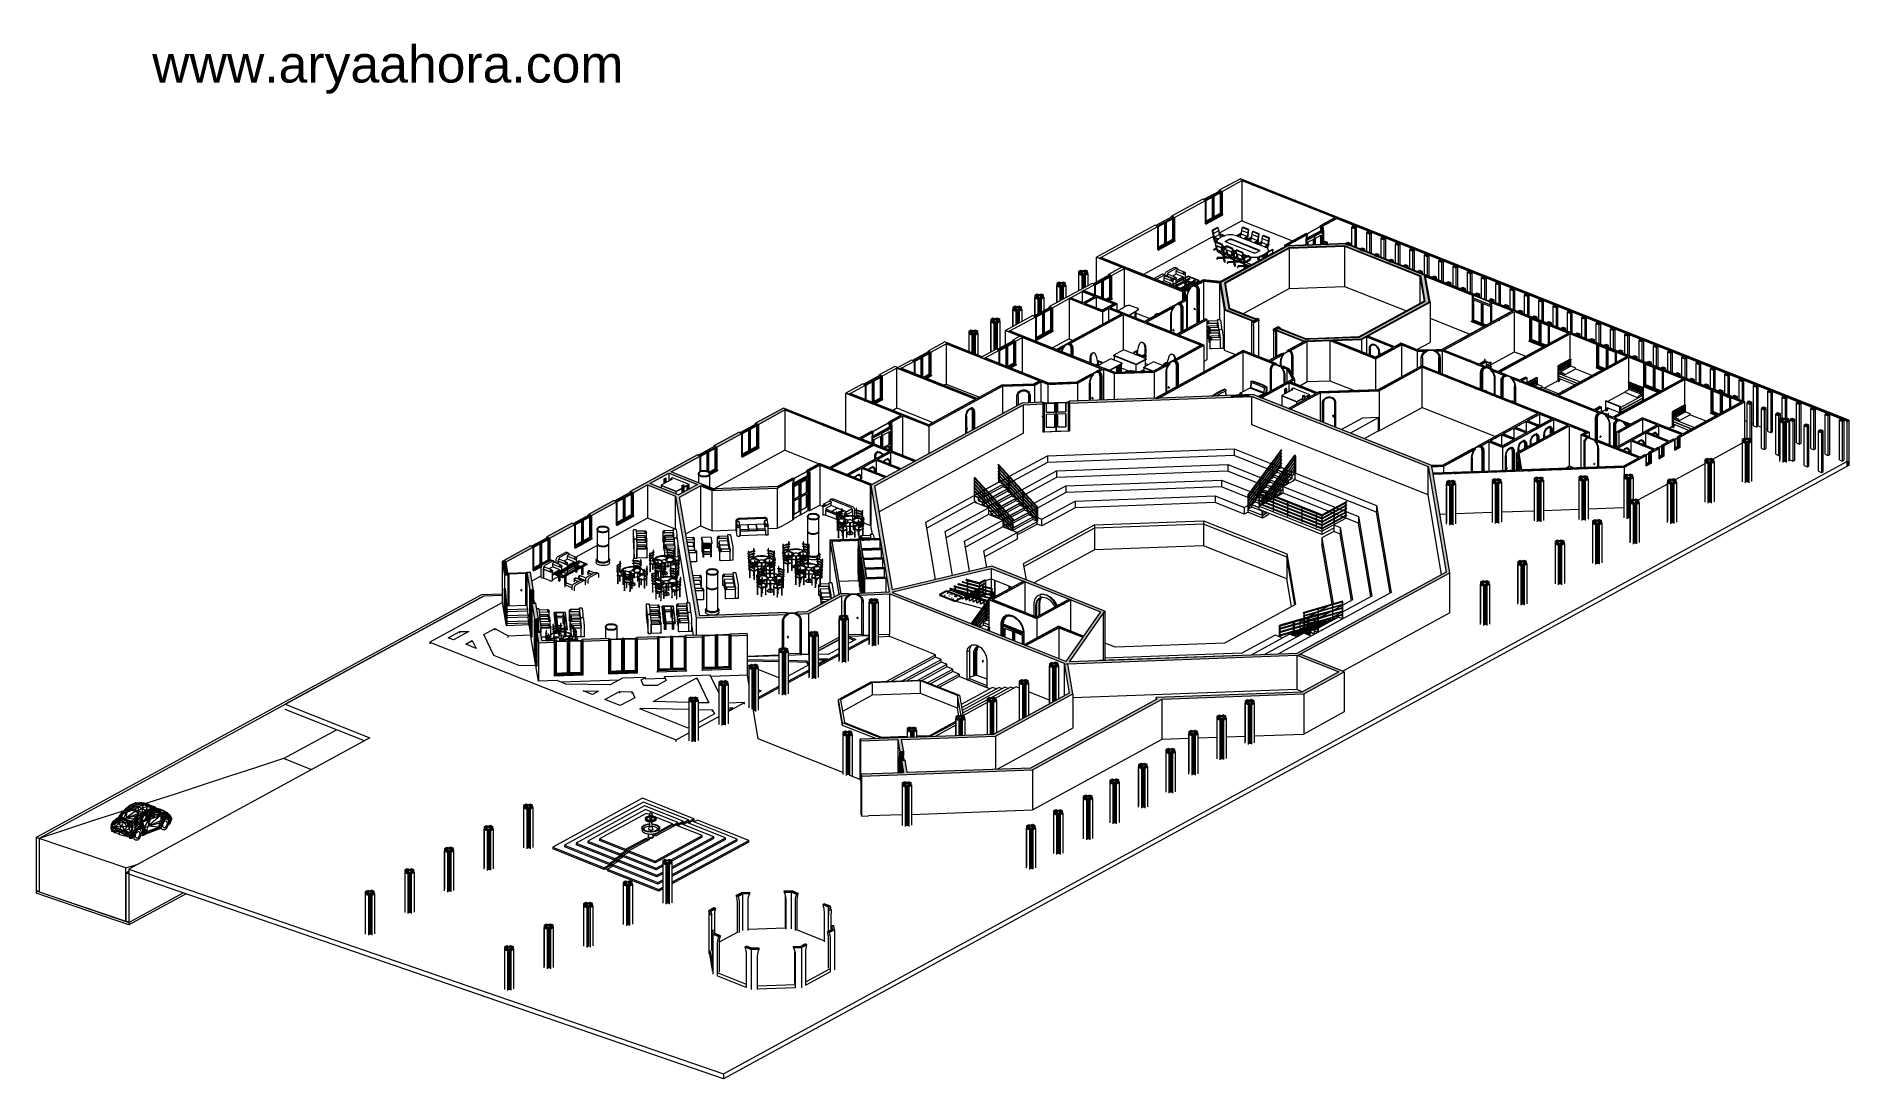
# Model space of a CAD drawing. Header units: millimetres. Extents: x -44545 to 51785, y -22696 to 32686.
import ezdxf

# ---------------------------------------------------------------- set-up
doc = ezdxf.new("R2010")
doc.units = ezdxf.units.MM
for name, color, linetype, lineweight in [('A-CLNG', 13, 'Continuous', 9), ('A-COLS', 52, 'Continuous', 9), ('A-DETL-GENF', 92, 'Continuous', 9), ('A-DOOR', 31, 'Continuous', 9), ('A-DOOR-FRAM', 31, 'Continuous', 9), ('A-DOOR-GLAZ', 31, 'Continuous', 9), ('A-FLOR', 192, 'Continuous', 9), ('A-FLOR-HRAL', 11, 'Continuous', 9), ('A-FLOR-LEVL', 51, 'Continuous', 9), ('A-GENM', 13, 'Continuous', 9), ('A-GLAZ', 151, 'Continuous', 9), ('A-WALL', 113, 'Continuous', 9), ('A-WALL-FNSH', 113, 'Continuous', 25), ('A-WALL-PATT', 111, 'Continuous', 25), ('G-ANNO-TEXT', 231, 'Continuous', 9), ('I-FURN', 30, 'Continuous', 9), ('I-FURN-PNLS', 30, 'Continuous', 9), ('I-WALL', 2, 'Continuous', 9), ('Q-SPCQ', 91, 'Continuous', 9), ('S-FNDN', 32, 'Continuous', 9), ('S-STRS', 31, 'Continuous', 9)]:
    doc.layers.add(name, color=color, linetype=linetype, lineweight=lineweight)
doc.styles.add('Arial', font='arial.ttf', dxfattribs={"height": 1967.065868})
pattern_1 = [(0, (-8200.58, -15301.14), (812.8, 94.516), [33.528, -576.072, 33.528, -3827.272]), (0, (-8200.58, -15301.14), (812.8, 94.516), [-643.128, -576.072, 33.528, -1185.672, -2032]), (0, (-8200.58, -15301.14), (812.8, 94.516), [-2438.4, 33.528, -576.072, 33.528, -1388.872]), (0, (-8200.58, -15301.14), (812.8, 94.516), [-3081.528, -372.872, 33.528, -982.472]), (141.144, (-7895.78, -15253.88), (-582.37765, 280.1508), [21.528, -369.883, -2478.932]), (141.144, (-7895.78, -15253.88), (-582.37765, 280.1508), [-391.41, 21.528, -369.883, -2087.522]), (141.144, (-7895.78, -15253.88), (-582.37765, 280.1508), [-782.821, 21.528, -761.293, -1304.701]), (141.144, (-7895.78, -15253.88), (-582.37765, 280.1508), [-1565.641, 21.528, -369.883, -913.291]), (141.144, (-7895.78, -15253.88), (-582.37765, 280.1508), [-1957.051, 21.528, -239.413, -652.35]), (141.144, (-7895.78, -15253.88), (-582.37765, 280.1508), [-2217.992, 21.528, -630.823]), (218.856, (-7794.18, -15064.85), (-230.4253, -374.66855), [21.528, -369.883, -2478.932]), (218.856, (-7794.18, -15064.85), (-230.4253, -374.66855), [-391.41, 21.528, -369.883, -2087.522]), (218.856, (-7794.18, -15064.85), (-230.4253, -374.66855), [-782.821, 21.528, -761.293, -1304.701]), (218.856, (-7794.18, -15064.85), (-230.4253, -374.66855), [-1565.641, 21.528, -369.883, -913.291]), (218.856, (-7794.18, -15064.85), (-230.4253, -374.66855), [-1957.051, 21.528, -239.413, -652.35]), (218.856, (-7794.18, -15064.85), (-230.4253, -374.66855), [-2217.992, 21.528, -630.823])]

msp = doc.modelspace()

# ---------------------------------------------------------------- texts
at = {"layer": 'G-ANNO-TEXT', "color": 7, "insert": (-38380, 32194), "char_height": 1967.07, "width": 29496, "attachment_point": 1, "line_spacing_factor": 0.938532, "style": 'Arial', "bg_fill": 3, "box_fill_scale": 1.25, "bg_fill_color": 0, "bg_fill_transparency": 0}
msp.add_mtext('www.aryaahora.com', dxfattribs=at)

# ---------------------------------------------------------------- blocks, each defined once
blk = doc.blocks.new('坡道 - 坡道-134946-3D Section 3')
at = {"layer": 'A-FLOR-LEVL'}
for p, q in [((-39685, -8393), (-39750, -8414)), ((-39778, -11500), (-44383, -9930)), ((-44383, -9930), (-44383, -12763)), ((-39778, -11500), (-39133, -11292)), ((-39778, -14332), (-39778, -11500)), ((-44383, -12763), (-39778, -14332)), ((-39768, -14327), (-39778, -14332))]:
    blk.add_line(p, q, dxfattribs=at)
for points in [[(-31397, -5688, 0), (-32840, -6159, 0), (-34282, -6629, 0), (-35725, -7100, 0), (-37168, -7571, 0), (-38611, -8043, 0), (-38723, -8079, 0)], [(-29922, -6274, 0), (-29953, -6261, 0), (-30435, -6070, 0), (-30916, -5879, 0), (-31397, -5688, 0)], [(-39913, -8468, 0), (-40054, -8514, 0), (-41497, -8986, 0), (-42940, -9458, 0), (-44383, -9930, 0)]]:
    blk.add_polyline3d(points, dxfattribs=at)
blk = doc.blocks.new('楼梯 - 楼梯-139307-3D Section 3')
at = {"layer": 'S-STRS'}
for p, q in [((6608, 8993), (5918, 8617)), ((6058, 8465), (6836, 8889)), ((6831, 8871), (6067, 8455)), ((6823, 8752), (6137, 8379)), ((6831, 8907), (6629, 8987)), ((6823, 8867), (6823, 8752)), ((7059, 8659), (6823, 8752)), ((6831, 8871), (6831, 8886)), ((5312, 8279), (5312, 8251)), ((5312, 8251), (5312, 8035)), ((5532, 8164), (5312, 8251)), ((5525, 8167), (5312, 8251)), ((5460, 7874), (5312, 8035)), ((5331, 8279), (5532, 8199)), ((5455, 8365), (5333, 8298)), ((5564, 8424), (5483, 8380)), ((5525, 8009), (5525, 8167)), ((5675, 8127), (5525, 8045)), ((5525, 8045), (5760, 7951)), ((5525, 8045), (5525, 8009)), ((5760, 7916), (5525, 8009)), ((5753, 7919), (5525, 8009)), ((5605, 8203), (5532, 8164)), ((5532, 8164), (5532, 8181)), ((5537, 8181), (5595, 8213)), ((5673, 8483), (5591, 8439)), ((5622, 8228), (5704, 8272)), ((5713, 8262), (5632, 8218)), ((5781, 8542), (5700, 8498)), ((5783, 8186), (5702, 8141)), ((5731, 8287), (5812, 8331)), ((5822, 8321), (5740, 8277)), ((5753, 7761), (5753, 7919)), ((5832, 7840), (5753, 7797)), ((5753, 7797), (5832, 7765)), ((5753, 7797), (5753, 7761)), ((5988, 7668), (5753, 7761)), ((5981, 7671), (5753, 7761)), ((5832, 7954), (5760, 7916)), ((5760, 7916), (5760, 7933)), ((5765, 7933), (5823, 7965)), ((5831, 8570), (5808, 8557)), ((5832, 8212), (5810, 8200)), ((5853, 7757), (5988, 7703)), ((5882, 8597), (5856, 8583)), ((5856, 8355), (5921, 8391)), ((5930, 8380), (5856, 8340)), ((5892, 8245), (5856, 8225)), ((5856, 7983), (5932, 8024)), ((5903, 7879), (5856, 7853)), ((5941, 8014), (5860, 7970)), ((6000, 8304), (5919, 8260)), ((6012, 7938), (5930, 7893)), ((5948, 8405), (6022, 8446)), ((6031, 8435), (5957, 8395)), ((5959, 8039), (6040, 8083)), ((6050, 8073), (5968, 8029)), ((6061, 7707), (5988, 7668)), ((5993, 7685), (6052, 7717)), ((6101, 8359), (6027, 8319)), ((6120, 7997), (6038, 7952)), ((6067, 8098), (6149, 8143)), ((6158, 8132), (6077, 8088)), ((6078, 7732), (6160, 7776)), ((6169, 7766), (6088, 7722)), ((6229, 8056), (6147, 8011)), ((6176, 8157), (6250, 8197)), ((6259, 8187), (6185, 8147)), ((6187, 7791), (6269, 7836)), ((6278, 7826), (6196, 7781)), ((6329, 8111), (6255, 8071)), ((6349, 7749), (6267, 7705)), ((6286, 8217), (7064, 8641)), ((7059, 8623), (6295, 8207)), ((6296, 7850), (6377, 7895)), ((6387, 7885), (6305, 7840)), ((7051, 8504), (6366, 8131)), ((6457, 7808), (6375, 7764)), ((6404, 7909), (6478, 7949)), ((6487, 7939), (6413, 7899)), ((6557, 7863), (6484, 7823)), ((6514, 7969), (7292, 8393)), ((7287, 8375), (6523, 7959)), ((7279, 8256), (6594, 7883)), ((6742, 7721), (7520, 8145)), ((7515, 8127), (6751, 7711)), ((7508, 8008), (6822, 7635)), ((6970, 7473), (7748, 7897)), ((7743, 7879), (6980, 7463)), ((7736, 7760), (7050, 7387)), ((7051, 8619), (7051, 8504)), ((7130, 8473), (7051, 8504)), ((7059, 8623), (7059, 8638)), ((7287, 8411), (7152, 8464)), ((7279, 8371), (7279, 8256)), ((7515, 8163), (7279, 8256)), ((7287, 8375), (7287, 8390)), ((7508, 8123), (7508, 8008)), ((7743, 7915), (7508, 8008)), ((7515, 8127), (7515, 8142)), ((7736, 7875), (7736, 7760)), ((7891, 7699), (7736, 7760)), ((7743, 7879), (7743, 7894)), ((5981, 7667), (5981, 7671)), ((5988, 7668), (5988, 7685)), ((6131, 7631), (6072, 7598)), ((6072, 7512), (6217, 7455)), ((6217, 7420), (6072, 7477)), ((6209, 7423), (6072, 7477)), ((6240, 7690), (6158, 7645)), ((6209, 7265), (6209, 7423)), ((6360, 7383), (6209, 7301)), ((6209, 7301), (6445, 7207)), ((6209, 7301), (6209, 7265)), ((6445, 7172), (6209, 7265)), ((6437, 7175), (6209, 7265)), ((6289, 7459), (6217, 7420)), ((6217, 7420), (6217, 7437)), ((6221, 7437), (6280, 7469)), ((6307, 7484), (6389, 7529)), ((6398, 7518), (6316, 7474)), ((6468, 7442), (6386, 7397)), ((6415, 7543), (6497, 7587)), ((6506, 7577), (6425, 7533)), ((6437, 7131), (6437, 7175)), ((6517, 7211), (6445, 7172)), ((6445, 7172), (6445, 7189)), ((6450, 7189), (6508, 7221)), ((6576, 7501), (6495, 7457)), ((6587, 7135), (6521, 7098)), ((6524, 7602), (6592, 7639)), ((6592, 7624), (6533, 7592)), ((6535, 7236), (6592, 7267)), ((6592, 7252), (6544, 7226)), ((6685, 7560), (6617, 7523)), ((6626, 7270), (6617, 7265)), ((6696, 7194), (6617, 7151)), ((6632, 7661), (6706, 7701)), ((6715, 7691), (6642, 7651)), ((6643, 7295), (6725, 7339)), ((6734, 7329), (6653, 7285)), ((6786, 7615), (6712, 7575)), ((6804, 7253), (6723, 7209)), ((6752, 7354), (6833, 7399)), ((6843, 7388), (6761, 7344)), ((6778, 6996), (6843, 7032)), ((6854, 7022), (6794, 6990)), ((6913, 7312), (6832, 7268)), ((6924, 6946), (6843, 6901)), ((6860, 7413), (6934, 7453)), ((6943, 7443), (6870, 7403)), ((6872, 7047), (6953, 7091)), ((6962, 7081), (6881, 7037)), ((7014, 7367), (6940, 7327)), ((7033, 7005), (6951, 6961)), ((6980, 7106), (7061, 7151)), ((7071, 7140), (6989, 7096)), ((6991, 6740), (7072, 6784)), ((7082, 6774), (7001, 6730)), ((7141, 7064), (7060, 7020)), ((7089, 7165), (7162, 7206)), ((7172, 7195), (7098, 7155)), ((7100, 6799), (7181, 6843)), ((7190, 6833), (7109, 6789)), ((7242, 7119), (7168, 7079)), ((7261, 6757), (7179, 6713)), ((7199, 7225), (7976, 7649)), ((7972, 7631), (7208, 7215)), ((7208, 6858), (7290, 6903)), ((7299, 6892), (7218, 6848)), ((7964, 7512), (7278, 7139)), ((7343, 6802), (7288, 6772)), ((7317, 6917), (7343, 6932)), ((7343, 6917), (7326, 6907)), ((7368, 6945), (8204, 7401)), ((8200, 7383), (7368, 6930)), ((7368, 6573), (8433, 7153)), ((8428, 7135), (7368, 6558)), ((8420, 7016), (7368, 6443)), ((7369, 6816), (7368, 6815)), ((8192, 7264), (7391, 6828)), ((7588, 6320), (8661, 6905)), ((8656, 6887), (7593, 6308)), ((7593, 6193), (8648, 6768)), ((7972, 7667), (7913, 7690)), ((7964, 7627), (7964, 7512)), ((8200, 7419), (7964, 7512)), ((7972, 7631), (7972, 7646)), ((8192, 7379), (8192, 7264)), ((8428, 7171), (8192, 7264)), ((8200, 7383), (8200, 7398)), ((8420, 7131), (8420, 7016)), ((8642, 6928), (8420, 7016)), ((8428, 7135), (8428, 7150)), ((8648, 6768), (8648, 6883)), ((8656, 6887), (8656, 6902)), ((6833, 6738), (6901, 6711)), ((6901, 6676), (6833, 6703)), ((6893, 6679), (6833, 6703)), ((6893, 6596), (6893, 6679)), ((6973, 6715), (6901, 6676)), ((6901, 6676), (6901, 6693)), ((6906, 6693), (6964, 6725)), ((7044, 6639), (6935, 6580)), ((7152, 6698), (7071, 6653)), ((7219, 6492), (7300, 6536)), ((7310, 6526), (7229, 6482)), ((7328, 6551), (7343, 6559)), ((7343, 6429), (7330, 6423)), ((7343, 6544), (7337, 6541))]:
    blk.add_line(p, q, dxfattribs=at)
for points in [[(6831, 8907, 0), (6833, 8905, 0), (6835, 8904, 0), (6836, 8902, 0), (6837, 8899, 0), (6838, 8897, 0), (6838, 8895, 0), (6838, 8892, 0), (6837, 8891, 0), (6836, 8889, 0), (6836, 8889, 0)], [(5532, 8181, 0), (5534, 8181, 0), (5536, 8181, 0), (5537, 8182, 0), (5539, 8183, 0), (5539, 8185, 0), (5540, 8187, 0), (5539, 8190, 0), (5539, 8192, 0), (5537, 8194, 0), (5536, 8196, 0), (5534, 8198, 0), (5532, 8199, 0)], [(5760, 7933, 0), (5762, 7933, 0), (5764, 7933, 0), (5766, 7934, 0), (5767, 7935, 0), (5768, 7937, 0), (5768, 7939, 0), (5768, 7942, 0), (5767, 7944, 0), (5766, 7946, 0), (5764, 7948, 0), (5762, 7950, 0), (5760, 7951, 0)], [(7059, 8659, 0), (7061, 8657, 0), (7063, 8656, 0), (7064, 8654, 0), (7065, 8651, 0), (7066, 8649, 0), (7067, 8647, 0), (7066, 8644, 0), (7065, 8643, 0), (7064, 8641, 0), (7064, 8641, 0)], [(7287, 8411, 0), (7289, 8409, 0), (7291, 8408, 0), (7292, 8406, 0), (7294, 8404, 0), (7294, 8401, 0), (7295, 8399, 0), (7294, 8396, 0), (7294, 8395, 0), (7292, 8393, 0), (7292, 8393, 0)], [(7515, 8163, 0), (7517, 8161, 0), (7519, 8160, 0), (7521, 8158, 0), (7522, 8156, 0), (7523, 8153, 0), (7523, 8151, 0), (7523, 8149, 0), (7522, 8147, 0), (7521, 8145, 0), (7520, 8145, 0)], [(7743, 7915, 0), (7745, 7913, 0), (7747, 7912, 0), (7749, 7910, 0), (7750, 7908, 0), (7751, 7905, 0), (7751, 7903, 0), (7751, 7901, 0), (7750, 7899, 0), (7749, 7897, 0), (7748, 7897, 0)], [(5988, 7685, 0), (5990, 7685, 0), (5992, 7685, 0), (5994, 7686, 0), (5995, 7687, 0), (5996, 7689, 0), (5996, 7691, 0), (5996, 7694, 0), (5995, 7696, 0), (5994, 7698, 0), (5992, 7700, 0), (5990, 7702, 0), (5988, 7703, 0)], [(6217, 7437, 0), (6219, 7437, 0), (6220, 7437, 0), (6222, 7438, 0), (6223, 7439, 0), (6224, 7441, 0), (6224, 7443, 0), (6224, 7446, 0), (6223, 7448, 0), (6222, 7450, 0), (6220, 7452, 0), (6219, 7454, 0), (6217, 7455, 0)], [(6445, 7189, 0), (6447, 7189, 0), (6449, 7189, 0), (6450, 7190, 0), (6451, 7191, 0), (6452, 7193, 0), (6452, 7195, 0), (6452, 7198, 0), (6451, 7200, 0), (6450, 7202, 0), (6449, 7204, 0), (6447, 7206, 0), (6445, 7207, 0)], [(7972, 7667, 0), (7973, 7666, 0), (7975, 7664, 0), (7977, 7662, 0), (7978, 7660, 0), (7979, 7657, 0), (7979, 7655, 0), (7979, 7653, 0), (7978, 7651, 0), (7977, 7649, 0), (7976, 7649, 0)], [(8200, 7419, 0), (8202, 7418, 0), (8203, 7416, 0), (8205, 7414, 0), (8206, 7412, 0), (8207, 7409, 0), (8207, 7407, 0), (8207, 7405, 0), (8206, 7403, 0), (8205, 7401, 0), (8204, 7401, 0)], [(8428, 7171, 0), (8430, 7170, 0), (8432, 7168, 0), (8433, 7166, 0), (8434, 7164, 0), (8435, 7161, 0), (8435, 7159, 0), (8435, 7157, 0), (8434, 7155, 0), (8433, 7153, 0), (8433, 7153, 0)], [(8661, 6905, 0), (8661, 6905, 0), (8663, 6907, 0), (8663, 6909, 0), (8664, 6911, 0), (8663, 6913, 0), (8663, 6916, 0), (8661, 6918, 0)], [(6901, 6693, 0), (6903, 6693, 0), (6905, 6693, 0), (6906, 6694, 0), (6908, 6695, 0), (6908, 6697, 0), (6909, 6699, 0), (6908, 6702, 0), (6908, 6704, 0), (6906, 6706, 0), (6905, 6708, 0), (6903, 6710, 0), (6901, 6711, 0)]]:
    blk.add_polyline3d(points, dxfattribs=at)
blk = doc.blocks.new('栏杆扶手 - 25mm-139415-3D Section 3')
at = {"layer": 'A-FLOR-HRAL'}
for p, q in [((7130, 9182), (7130, 9307)), ((7130, 9005), (7130, 9142)), ((7130, 8828), (7130, 8965)), ((7130, 8651), (7130, 8788)), ((7155, 9279), (7155, 9159)), ((7155, 9115), (7155, 8982)), ((7155, 8938), (7155, 8806)), ((7155, 8761), (7155, 8628)), ((7130, 8468), (7130, 8611)), ((7155, 8584), (7155, 8468))]:
    blk.add_line(p, q, dxfattribs=at)
for points in [[(7134, 8464, 0), (7131, 8466, 0), (7130, 8469, 0)], [(7155, 8468, 0), (7155, 8467, 0), (7152, 8464, 0), (7147, 8462, 0), (7140, 8462, 0), (7134, 8464, 0)]]:
    blk.add_polyline3d(points, dxfattribs=at)
blk = doc.blocks.new('栏杆扶手 - 25mm-139413-3D Section 3')
at = {"layer": 'A-FLOR-HRAL'}
for p, q in [((7891, 8357), (7891, 8480)), ((7891, 8180), (7891, 8315)), ((7891, 8003), (7891, 8138)), ((7891, 7826), (7891, 7961)), ((7891, 7694), (7891, 7784)), ((7916, 8453), (7916, 8333)), ((7916, 8288), (7916, 8156)), ((7916, 8111), (7916, 7978)), ((7916, 7934), (7916, 7801)), ((7916, 7757), (7916, 7694))]:
    blk.add_line(p, q, dxfattribs=at)
for points in [[(7895, 7689, 0), (7891, 7692, 0), (7891, 7695, 0)], [(7913, 7690, 0), (7907, 7688, 0), (7901, 7688, 0), (7895, 7689, 0)]]:
    blk.add_polyline3d(points, dxfattribs=at)
blk = doc.blocks.new('栏杆扶手 - 25mm-139411-3D Section 3')
at = {"layer": 'A-FLOR-HRAL'}
for p, q in [((6607, 9752), (6607, 9875)), ((6607, 9575), (6607, 9710)), ((6632, 9848), (6632, 9727)), ((6632, 9683), (6632, 9550)), ((6607, 9398), (6607, 9533)), ((6607, 9221), (6607, 9356)), ((6607, 8990), (6607, 9179)), ((6632, 9506), (6632, 9373)), ((6632, 9329), (6632, 9196)), ((6632, 9152), (6632, 8990))]:
    blk.add_line(p, q, dxfattribs=at)
for points in [[(6612, 8986, 0), (6608, 8988, 0), (6607, 8991, 0)], [(6632, 8990, 0), (6632, 8989, 0), (6629, 8987, 0), (6624, 8985, 0), (6617, 8985, 0), (6612, 8986, 0)]]:
    blk.add_polyline3d(points, dxfattribs=at)
blk = doc.blocks.new('栏杆扶手 - 25mm-139409-3D Section 3')
at = {"layer": 'A-FLOR-HRAL'}
for p, q in [((8642, 7541), (8642, 7665)), ((8642, 7364), (8642, 7500)), ((8642, 7187), (8642, 7323)), ((8642, 7010), (8642, 7146)), ((8642, 6923), (8642, 6968)), ((8662, 7690), (8660, 7692)), ((8667, 7681), (8667, 6923))]:
    blk.add_line(p, q, dxfattribs=at)
for points in [[(8646, 6919, 0), (8642, 6921, 0), (8642, 6924, 0)], [(8664, 6920, 0), (8658, 6918, 0), (8652, 6918, 0), (8646, 6919, 0)], [(8656, 7675, 0), (8662, 7674, 0), (8665, 7676, 0), (8667, 7680, 0), (8666, 7685, 0), (8662, 7690, 0)]]:
    blk.add_polyline3d(points, dxfattribs=at)
blk = doc.blocks.new('栏杆扶手 - 栏杆扶手-139343-3D Section 3')
at = {"layer": 'A-FLOR-HRAL'}
for p, q in [((6585, 9899), (8638, 7668)), ((6587, 9732), (8640, 7500)), ((8654, 7530), (6601, 9761)), ((8657, 7706), (6603, 9938)), ((6587, 9555), (8640, 7323)), ((6587, 9378), (8640, 7146)), ((6587, 9201), (8640, 6969)), ((8654, 7353), (6601, 9584)), ((8654, 7175), (6601, 9407)), ((8654, 6998), (6601, 9230))]:
    blk.add_line(p, q, dxfattribs=at)
for points in [[(6581, 9912, 0), (6581, 9917, 0), (6583, 9923, 0), (6585, 9928, 0), (6587, 9933, 0), (6591, 9937, 0), (6594, 9939, 0), (6597, 9940, 0), (6600, 9940, 0), (6603, 9938, 0), (6603, 9938, 0)], [(6585, 9899, 0), (6583, 9902, 0), (6581, 9907, 0), (6581, 9912, 0)], [(6584, 9742, 0), (6585, 9746, 0), (6586, 9750, 0), (6587, 9754, 0), (6589, 9758, 0), (6591, 9760, 0), (6594, 9762, 0), (6596, 9763, 0), (6599, 9763, 0), (6601, 9762, 0), (6601, 9761, 0)], [(6587, 9732, 0), (6586, 9735, 0), (6585, 9738, 0), (6584, 9742, 0)], [(6584, 9565, 0), (6585, 9569, 0), (6586, 9573, 0), (6587, 9577, 0), (6589, 9581, 0), (6591, 9583, 0), (6594, 9585, 0), (6596, 9586, 0), (6599, 9586, 0), (6601, 9584, 0), (6601, 9584, 0)], [(6587, 9555, 0), (6586, 9558, 0), (6585, 9561, 0), (6584, 9565, 0)], [(6584, 9387, 0), (6585, 9392, 0), (6586, 9396, 0), (6587, 9400, 0), (6589, 9403, 0), (6591, 9406, 0), (6594, 9408, 0), (6596, 9409, 0), (6599, 9409, 0), (6601, 9407, 0), (6601, 9407, 0)], [(6587, 9378, 0), (6586, 9380, 0), (6585, 9384, 0), (6584, 9387, 0)], [(6584, 9210, 0), (6585, 9215, 0), (6586, 9219, 0), (6587, 9223, 0), (6589, 9226, 0), (6591, 9229, 0), (6594, 9231, 0), (6596, 9232, 0), (6599, 9232, 0), (6601, 9230, 0), (6601, 9230, 0)], [(6587, 9201, 0), (6586, 9203, 0), (6585, 9207, 0), (6584, 9210, 0)], [(8660, 7694, 0), (8660, 7699, 0), (8659, 7703, 0), (8657, 7706, 0), (8654, 7708, 0), (8651, 7709, 0), (8647, 7708, 0), (8644, 7705, 0), (8641, 7701, 0), (8638, 7696, 0), (8636, 7691, 0), (8635, 7685, 0), (8634, 7680, 0)], [(8634, 7680, 0), (8635, 7675, 0), (8636, 7671, 0), (8638, 7667, 0), (8641, 7666, 0), (8644, 7665, 0), (8647, 7666, 0), (8651, 7669, 0), (8654, 7673, 0), (8657, 7677, 0), (8659, 7683, 0), (8660, 7688, 0), (8660, 7694, 0)], [(8654, 7530, 0), (8652, 7531, 0), (8650, 7531, 0), (8647, 7530, 0), (8645, 7529, 0), (8642, 7526, 0), (8640, 7522, 0), (8639, 7518, 0), (8638, 7514, 0), (8638, 7510, 0)], [(8638, 7510, 0), (8638, 7506, 0), (8639, 7503, 0), (8640, 7500, 0), (8642, 7499, 0), (8645, 7499, 0), (8647, 7500, 0), (8650, 7501, 0), (8652, 7504, 0), (8654, 7508, 0), (8656, 7512, 0), (8657, 7516, 0), (8657, 7520, 0)], [(8654, 7353, 0), (8652, 7354, 0), (8650, 7354, 0), (8647, 7353, 0), (8645, 7352, 0), (8642, 7349, 0), (8640, 7345, 0), (8639, 7341, 0), (8638, 7337, 0), (8638, 7333, 0)], [(8638, 7333, 0), (8638, 7329, 0), (8639, 7326, 0), (8640, 7323, 0), (8642, 7322, 0), (8645, 7322, 0), (8647, 7323, 0), (8650, 7324, 0), (8652, 7327, 0), (8654, 7331, 0), (8656, 7335, 0), (8657, 7339, 0), (8657, 7343, 0)], [(8654, 7176, 0), (8652, 7177, 0), (8650, 7177, 0), (8647, 7176, 0), (8645, 7174, 0), (8642, 7172, 0), (8640, 7168, 0), (8639, 7164, 0), (8638, 7160, 0), (8638, 7156, 0)], [(8638, 7156, 0), (8638, 7152, 0), (8639, 7149, 0), (8640, 7146, 0), (8642, 7145, 0), (8645, 7145, 0), (8647, 7145, 0), (8650, 7147, 0), (8652, 7150, 0), (8654, 7154, 0), (8656, 7158, 0), (8657, 7162, 0), (8657, 7166, 0)], [(8654, 6999, 0), (8652, 7000, 0), (8650, 7000, 0), (8647, 6999, 0), (8645, 6997, 0), (8642, 6995, 0), (8640, 6991, 0), (8639, 6987, 0), (8638, 6983, 0), (8638, 6979, 0)], [(8638, 6979, 0), (8638, 6975, 0), (8639, 6972, 0), (8640, 6969, 0), (8642, 6968, 0), (8645, 6968, 0), (8647, 6968, 0), (8650, 6970, 0), (8652, 6973, 0), (8654, 6977, 0), (8656, 6981, 0), (8657, 6985, 0), (8657, 6989, 0)], [(8657, 7520, 0), (8657, 7524, 0), (8656, 7527, 0), (8654, 7530, 0)], [(8657, 7343, 0), (8657, 7347, 0), (8656, 7350, 0), (8654, 7353, 0)], [(8657, 7166, 0), (8657, 7170, 0), (8656, 7173, 0), (8654, 7175, 0)], [(8657, 6989, 0), (8657, 6993, 0), (8656, 6996, 0), (8654, 6998, 0)]]:
    blk.add_polyline3d(points, dxfattribs=at)
for name in ['栏杆扶手 - 25mm-139411-3D Section 3', '栏杆扶手 - 25mm-139415-3D Section 3', '栏杆扶手 - 25mm-139413-3D Section 3', '栏杆扶手 - 25mm-139409-3D Section 3']:
    blk.add_blockref(name, (0, 0))
blk = doc.blocks.new('栏杆扶手 - 25mm-V1-3D Section 3')
at = {"layer": 'A-FLOR-HRAL'}
for p, q in [((5831, 8626), (5831, 7760)), ((5856, 7760), (5856, 8616))]:
    blk.add_line(p, q, dxfattribs=at)
for points in [[(5836, 8616, 0), (5832, 8621, 0), (5831, 8626, 0), (5833, 8630, 0), (5836, 8632, 0), (5842, 8632, 0), (5847, 8629, 0), (5852, 8625, 0)], [(5832, 7762, 0), (5832, 7759, 0), (5836, 7756, 0)], [(5852, 8625, 0), (5855, 8620, 0), (5856, 8616, 0), (5855, 8612, 0), (5851, 8610, 0), (5846, 8610, 0), (5841, 8612, 0), (5836, 8616, 0)], [(5836, 7756, 0), (5842, 7755, 0), (5848, 7755, 0), (5853, 7757, 0), (5856, 7759, 0), (5856, 7760, 0)]]:
    blk.add_polyline3d(points, dxfattribs=at)
blk = doc.blocks.new('栏杆扶手 - 25mm-V2-3D Section 3')
at = {"layer": 'A-FLOR-HRAL'}
for p, q in [((6592, 7799), (6592, 7057)), ((6617, 7057), (6617, 7789))]:
    blk.add_line(p, q, dxfattribs=at)
for points in [[(6596, 7790, 0), (6593, 7795, 0), (6592, 7800, 0), (6593, 7803, 0), (6597, 7805, 0), (6602, 7805, 0), (6608, 7803, 0), (6613, 7799, 0)], [(6613, 7799, 0), (6616, 7794, 0), (6617, 7789, 0), (6616, 7785, 0), (6612, 7783, 0), (6607, 7783, 0), (6601, 7786, 0), (6596, 7790, 0)]]:
    blk.add_polyline3d(points, dxfattribs=at)
blk = doc.blocks.new('栏杆扶手 - 25mm-V3-3D Section 3')
at = {"layer": 'A-FLOR-HRAL'}
for p, q in [((5309, 9194), (5309, 8283)), ((5334, 8283), (5334, 9184))]:
    blk.add_line(p, q, dxfattribs=at)
for points in [[(5313, 9185, 0), (5310, 9190, 0), (5309, 9195, 0), (5310, 9198, 0), (5314, 9200, 0), (5319, 9200, 0), (5324, 9198, 0), (5329, 9194, 0)], [(5329, 9194, 0), (5333, 9189, 0), (5334, 9184, 0), (5332, 9180, 0), (5329, 9178, 0), (5323, 9178, 0), (5318, 9181, 0), (5313, 9185, 0)], [(5309, 8284, 0), (5309, 8281, 0), (5313, 8278, 0)], [(5313, 8278, 0), (5319, 8277, 0), (5325, 8277, 0), (5331, 8279, 0), (5333, 8282, 0), (5334, 8283, 0)]]:
    blk.add_polyline3d(points, dxfattribs=at)
blk = doc.blocks.new('栏杆扶手 - 25mm-V4-3D Section 3')
at = {"layer": 'A-FLOR-HRAL'}
for p, q in [((7343, 6983), (7343, 6404)), ((7368, 6404), (7368, 6973))]:
    blk.add_line(p, q, dxfattribs=at)
for points in [[(7347, 6974, 0), (7344, 6979, 0), (7343, 6983, 0), (7344, 6987, 0), (7348, 6989, 0), (7353, 6989, 0), (7359, 6987, 0), (7364, 6982, 0)], [(7364, 6982, 0), (7367, 6978, 0), (7368, 6973, 0), (7367, 6969, 0), (7363, 6967, 0), (7358, 6967, 0), (7352, 6970, 0), (7347, 6974, 0)]]:
    blk.add_polyline3d(points, dxfattribs=at)
blk = doc.blocks.new('栏杆扶手 - 栏杆扶手-139347-3D Section 3')
at = {"layer": 'A-FLOR-HRAL'}
for p, q in [((5318, 9210), (7372, 6978)), ((5331, 9031), (5832, 8487)), ((5331, 8854), (5832, 8310)), ((5331, 8677), (5831, 8134)), ((5832, 8532), (5335, 9072)), ((5335, 9072), (5335, 9072)), ((5832, 8355), (5335, 8895)), ((5832, 8178), (5335, 8718)), ((7391, 7017), (5337, 9248)), ((5331, 8500), (5831, 7957)), ((5832, 8001), (5335, 8540)), ((5854, 8463), (6592, 7661)), ((5854, 8286), (6592, 7484)), ((5854, 8109), (6591, 7308)), ((5854, 7932), (6591, 7130)), ((6592, 7705), (5856, 8505)), ((6592, 7528), (5856, 8328)), ((6592, 7351), (5856, 8151)), ((6592, 7174), (5856, 7974)), ((6615, 7636), (7343, 6844)), ((6615, 7459), (7343, 6667)), ((6615, 7282), (7342, 6491)), ((6615, 7105), (6678, 7036)), ((7343, 6889), (6617, 7678)), ((7343, 6712), (6617, 7501)), ((7343, 6535), (6617, 7324)), ((6743, 7010), (6617, 7147)), ((7256, 6452), (6833, 6913)), ((6833, 6868), (7191, 6478)), ((7366, 6820), (7374, 6811)), ((7388, 6840), (7368, 6862)), ((7366, 6643), (7374, 6634)), ((7366, 6466), (7374, 6457)), ((7388, 6663), (7368, 6685)), ((7388, 6486), (7368, 6508))]:
    blk.add_line(p, q, dxfattribs=at)
for points in [[(5315, 9222, 0), (5315, 9227, 0), (5317, 9233, 0), (5319, 9239, 0), (5321, 9243, 0), (5324, 9247, 0), (5328, 9250, 0), (5331, 9251, 0), (5334, 9250, 0), (5337, 9249, 0), (5337, 9248, 0)], [(5319, 9209, 0), (5317, 9213, 0), (5315, 9217, 0), (5315, 9222, 0)], [(5334, 8896, 0), (5335, 8895, 0), (5335, 8895, 0)], [(5334, 8719, 0), (5335, 8718, 0), (5335, 8718, 0)], [(5333, 8542, 0), (5335, 8541, 0), (5335, 8540, 0)], [(7394, 7004, 0), (7394, 7009, 0), (7392, 7014, 0), (7390, 7017, 0), (7388, 7018, 0), (7385, 7019, 0), (7381, 7018, 0), (7378, 7015, 0), (7375, 7011, 0), (7372, 7007, 0), (7370, 7001, 0), (7369, 6996, 0), (7368, 6990, 0)], [(7368, 6990, 0), (7369, 6985, 0), (7370, 6981, 0), (7372, 6978, 0), (7375, 6976, 0), (7378, 6975, 0), (7381, 6977, 0), (7385, 6979, 0), (7388, 6983, 0), (7390, 6988, 0), (7392, 6993, 0), (7394, 6999, 0), (7394, 7004, 0)], [(7388, 6840, 0), (7386, 6841, 0), (7384, 6842, 0), (7381, 6841, 0), (7379, 6839, 0), (7376, 6836, 0), (7374, 6832, 0), (7373, 6828, 0), (7372, 6824, 0), (7371, 6820, 0)], [(7371, 6820, 0), (7372, 6816, 0), (7373, 6813, 0), (7374, 6811, 0), (7376, 6809, 0), (7379, 6809, 0), (7381, 6810, 0), (7384, 6812, 0), (7386, 6815, 0), (7388, 6818, 0), (7390, 6822, 0), (7391, 6826, 0), (7391, 6831, 0)], [(7391, 6831, 0), (7391, 6834, 0), (7390, 6838, 0), (7388, 6840, 0)], [(7388, 6663, 0), (7386, 6664, 0), (7384, 6664, 0), (7381, 6664, 0), (7379, 6662, 0), (7376, 6659, 0), (7374, 6655, 0), (7373, 6651, 0), (7372, 6647, 0), (7371, 6643, 0)], [(7371, 6643, 0), (7372, 6639, 0), (7373, 6636, 0), (7374, 6634, 0), (7376, 6632, 0), (7379, 6632, 0), (7381, 6633, 0), (7384, 6635, 0), (7386, 6637, 0), (7388, 6641, 0), (7390, 6645, 0), (7391, 6649, 0), (7391, 6653, 0)], [(7388, 6486, 0), (7386, 6487, 0), (7384, 6487, 0), (7381, 6487, 0), (7379, 6485, 0), (7376, 6482, 0), (7374, 6478, 0), (7373, 6474, 0), (7372, 6470, 0), (7371, 6466, 0)], [(7371, 6466, 0), (7372, 6462, 0), (7373, 6459, 0), (7374, 6456, 0), (7376, 6455, 0), (7379, 6455, 0), (7381, 6456, 0), (7384, 6458, 0), (7386, 6460, 0), (7388, 6464, 0), (7390, 6468, 0), (7391, 6472, 0), (7391, 6476, 0)], [(7391, 6653, 0), (7391, 6657, 0), (7390, 6660, 0), (7388, 6663, 0)], [(7391, 6476, 0), (7391, 6480, 0), (7390, 6483, 0), (7388, 6486, 0)]]:
    blk.add_polyline3d(points, dxfattribs=at)
for name in ['栏杆扶手 - 25mm-V3-3D Section 3', '栏杆扶手 - 25mm-V1-3D Section 3', '栏杆扶手 - 25mm-V2-3D Section 3', '栏杆扶手 - 25mm-V4-3D Section 3']:
    blk.add_blockref(name, (0, 0))
blk = doc.blocks.new('楼梯 - 楼梯-139472-3D Section 3')
at = {"layer": 'S-STRS'}
for p, q in [((22282, 988), (22124, 902)), ((22727, 1173), (22307, 944)), ((22499, 1106), (22307, 1002)), ((22955, 1240), (22377, 924)), ((22710, 991), (22450, 849)), ((23043, 1230), (22605, 992)), ((22836, 1290), (22622, 1173)), ((22938, 1058), (22678, 916)), ((23043, 1172), (22833, 1058)), ((23043, 1345), (22850, 1240)), ((22899, 1266), (22852, 1285)), ((23043, 1057), (22906, 983)), ((22911, 983), (23043, 930)), ((22911, 965), (22911, 947)), ((23166, 1124), (23067, 1071)), ((23566, 1400), (23068, 1128)), ((23412, 1373), (23068, 1186)), ((23183, 1306), (23068, 1243)), ((23127, 1333), (23069, 1356)), ((23292, 1423), (23079, 1307)), ((23394, 1191), (23134, 1049)), ((23139, 1050), (23375, 956)), ((23139, 1032), (23139, 1014)), ((23375, 921), (23139, 1014)), ((23146, 1011), (23146, 854)), ((23375, 921), (23146, 1011)), ((23566, 1342), (23289, 1191)), ((23355, 1400), (23297, 1423)), ((23520, 1490), (23307, 1374)), ((23566, 1227), (23362, 1116)), ((23367, 1116), (23566, 1037)), ((23367, 1099), (23367, 1081)), ((23550, 1008), (23367, 1081)), ((23375, 1078), (23375, 921)), ((23550, 1008), (23375, 1078)), ((23566, 1285), (23517, 1258)), ((23566, 1474), (23525, 1490)), ((23566, 1457), (23535, 1441)), ((23588, 1029), (24886, 1736)), ((24661, 1824), (23590, 1241)), ((24205, 1690), (23590, 1356)), ((23976, 1623), (23590, 1413)), ((23748, 1557), (23590, 1471)), ((24433, 1757), (23591, 1299)), ((23812, 1533), (23753, 1557)), ((24040, 1600), (23981, 1624)), ((24268, 1667), (24209, 1690)), ((24496, 1734), (24437, 1757)), ((24864, 1745), (24666, 1824)), ((22282, 931), (22185, 878)), ((22253, 857), (22246, 853)), ((22481, 924), (22307, 829)), ((22454, 849), (22535, 817)), ((22454, 832), (22454, 814)), ((22497, 797), (22454, 814)), ((22462, 811), (22462, 778)), ((22497, 797), (22462, 811)), ((22683, 916), (22702, 908)), ((23146, 854), (22911, 947)), ((22918, 944), (22918, 940)), ((23146, 854), (22918, 944)), ((23065, 922), (23146, 889)), ((23146, 854), (23146, 889)), ((23375, 921), (23375, 956))]:
    blk.add_line(p, q, dxfattribs=at)
for points in [[(22911, 983, 0), (22909, 983, 0), (22907, 983, 0), (22905, 982, 0), (22904, 981, 0), (22903, 979, 0), (22903, 977, 0), (22903, 975, 0), (22904, 972, 0), (22905, 970, 0), (22907, 968, 0), (22909, 966, 0), (22911, 965, 0)], [(23139, 1050, 0), (23137, 1050, 0), (23135, 1050, 0), (23133, 1049, 0), (23132, 1048, 0), (23131, 1046, 0), (23131, 1044, 0), (23131, 1041, 0), (23132, 1039, 0), (23133, 1037, 0), (23135, 1035, 0), (23137, 1033, 0), (23139, 1032, 0)], [(23291, 1423, 0), (23293, 1424, 0), (23295, 1424, 0), (23297, 1423, 0)], [(23367, 1116, 0), (23365, 1117, 0), (23363, 1117, 0), (23362, 1116, 0), (23360, 1115, 0), (23360, 1113, 0), (23359, 1110, 0), (23360, 1108, 0), (23360, 1106, 0), (23362, 1103, 0), (23363, 1101, 0), (23365, 1100, 0), (23367, 1099, 0)], [(23519, 1490, 0), (23521, 1490, 0), (23523, 1490, 0), (23525, 1490, 0)], [(23748, 1556, 0), (23749, 1557, 0), (23751, 1557, 0), (23753, 1557, 0)], [(23976, 1623, 0), (23977, 1624, 0), (23979, 1624, 0), (23981, 1624, 0)], [(24204, 1690, 0), (24206, 1691, 0), (24207, 1691, 0), (24209, 1690, 0)], [(24432, 1757, 0), (24434, 1757, 0), (24435, 1758, 0), (24437, 1757, 0)], [(24660, 1823, 0), (24662, 1824, 0), (24664, 1824, 0), (24666, 1824, 0)], [(22454, 849, 0), (22452, 850, 0), (22451, 850, 0), (22449, 849, 0), (22448, 847, 0), (22447, 846, 0), (22447, 843, 0), (22447, 841, 0), (22448, 839, 0), (22449, 836, 0), (22451, 834, 0), (22452, 833, 0), (22454, 832, 0)], [(22683, 916, 0), (22681, 916, 0), (22679, 916, 0), (22677, 916, 0), (22676, 914, 0), (22675, 912, 0), (22675, 910, 0), (22675, 908, 0), (22676, 905, 0), (22677, 903, 0), (22679, 901, 0), (22681, 899, 0), (22683, 898, 0)]]:
    blk.add_polyline3d(points, dxfattribs=at)
blk = doc.blocks.new('栏杆扶手 - 25mm-V5-3D Section 3')
at = {"layer": 'A-FLOR-HRAL'}
for p, q in [((24341, 2485), (24341, 2350)), ((24341, 2319), (24341, 2173)), ((24341, 2142), (24341, 1996)), ((24341, 1965), (24341, 1819)), ((24366, 2358), (24366, 2493)), ((24366, 2181), (24366, 2326)), ((24366, 2003), (24366, 2149)), ((24366, 1826), (24366, 1972)), ((24341, 1788), (24341, 1707)), ((24366, 1721), (24366, 1795))]:
    blk.add_line(p, q, dxfattribs=at)
blk = doc.blocks.new('栏杆扶手 - 25mm-V6-3D Section 3')
at = {"layer": 'A-FLOR-HRAL'}
for p, q in [((23581, 2263), (23581, 2127)), ((23581, 2096), (23581, 1985)), ((23606, 2135), (23606, 2270)), ((23606, 1992), (23606, 2103)), ((23606, 1815), (23606, 1926)), ((23606, 1781), (23606, 1785)), ((23606, 1638), (23606, 1749)), ((23606, 1604), (23606, 1608)), ((23606, 1479), (23606, 1572))]:
    blk.add_line(p, q, dxfattribs=at)
blk = doc.blocks.new('栏杆扶手 - 25mm-V7-3D Section 3')
at = {"layer": 'A-FLOR-HRAL'}
for p, q in [((24864, 2638), (24864, 2503)), ((24864, 2472), (24864, 2326)), ((24864, 2295), (24864, 2149)), ((24864, 2118), (24864, 1972)), ((24864, 1941), (24864, 1740)), ((24889, 1740), (24889, 2651))]:
    blk.add_line(p, q, dxfattribs=at)
for points in [[(24885, 2651, 0), (24888, 2652, 0), (24889, 2651, 0), (24888, 2650, 0), (24884, 2648, 0), (24879, 2646, 0), (24874, 2644, 0)], [(24877, 2648, 0), (24880, 2649, 0), (24885, 2651, 0)], [(24864, 1741, 0), (24865, 1738, 0), (24869, 1736, 0)], [(24869, 1736, 0), (24874, 1734, 0), (24881, 1735, 0), (24886, 1736, 0), (24889, 1739, 0), (24889, 1740, 0)]]:
    blk.add_polyline3d(points, dxfattribs=at)
blk = doc.blocks.new('栏杆扶手 - 25mm-V8-3D Section 3')
at = {"layer": 'A-FLOR-HRAL'}
for p, q in [((22830, 2043), (22830, 1907)), ((22855, 1915), (22855, 2050)), ((22830, 1876), (22830, 1765)), ((22830, 1699), (22830, 1588)), ((22830, 1557), (22830, 1553)), ((22830, 1522), (22830, 1411)), ((22830, 1380), (22830, 1376)), ((22830, 1345), (22830, 1289)), ((22830, 1290), (22830, 1287)), ((22831, 1286), (22834, 1284)), ((22855, 1772), (22855, 1884)), ((22855, 1595), (22855, 1707)), ((22855, 1561), (22855, 1564)), ((22855, 1418), (22855, 1530)), ((22855, 1384), (22855, 1387)), ((22855, 1289), (22855, 1353))]:
    blk.add_line(p, q, dxfattribs=at)
blk.add_polyline3d([(22834, 1284, 0), (22840, 1283, 0), (22846, 1283, 0), (22852, 1285, 0)], dxfattribs=at)
blk = doc.blocks.new('栏杆扶手 - 栏杆扶手-139487-3D Section 3')
at = {"layer": 'A-FLOR-HRAL'}
for p, q in [((22814, 2039), (24868, 2639)), ((22815, 1872), (24868, 2473)), ((24871, 2505), (22818, 1904)), ((24872, 2682), (22819, 2081)), ((24871, 2151), (23590, 1776)), ((23590, 1745), (24868, 2119)), ((24871, 1974), (23590, 1599)), ((23590, 1568), (24868, 1942)), ((23591, 1922), (24868, 2296)), ((24871, 2328), (23612, 1959)), ((22815, 1695), (23043, 1762)), ((22815, 1518), (23043, 1585)), ((22815, 1341), (23043, 1408)), ((23043, 1616), (22818, 1550)), ((23043, 1439), (22818, 1373)), ((23068, 1769), (23566, 1915)), ((23566, 1769), (23068, 1623)), ((23068, 1592), (23566, 1738)), ((23566, 1592), (23068, 1446)), ((23068, 1415), (23566, 1561))]:
    blk.add_line(p, q, dxfattribs=at)
for points in [[(22804, 2053, 0), (22804, 2058, 0), (22805, 2064, 0), (22807, 2070, 0), (22810, 2074, 0), (22813, 2078, 0), (22817, 2081, 0), (22820, 2082, 0)], [(22814, 2039, 0), (22813, 2038, 0), (22810, 2039, 0), (22807, 2040, 0), (22805, 2044, 0), (22804, 2048, 0), (22804, 2053, 0)], [(24883, 2668, 0), (24882, 2673, 0), (24881, 2677, 0), (24879, 2680, 0), (24876, 2682, 0), (24873, 2683, 0), (24870, 2681, 0), (24867, 2679, 0), (24863, 2675, 0), (24861, 2670, 0), (24859, 2665, 0), (24857, 2659, 0), (24857, 2654, 0)], [(24857, 2654, 0), (24857, 2649, 0), (24859, 2644, 0), (24861, 2641, 0), (24863, 2640, 0), (24867, 2639, 0), (24870, 2640, 0), (24873, 2643, 0), (24876, 2647, 0), (24879, 2651, 0), (24881, 2657, 0), (24882, 2662, 0), (24883, 2668, 0)], [(24880, 2494, 0), (24879, 2498, 0), (24878, 2501, 0), (24877, 2504, 0), (24875, 2505, 0), (24872, 2505, 0), (24870, 2504, 0), (24867, 2503, 0), (24865, 2500, 0), (24863, 2496, 0), (24862, 2492, 0), (24861, 2488, 0), (24860, 2484, 0)], [(24860, 2484, 0), (24861, 2480, 0), (24862, 2477, 0), (24863, 2474, 0), (24865, 2473, 0), (24867, 2473, 0), (24870, 2474, 0), (24872, 2475, 0), (24875, 2478, 0), (24877, 2482, 0), (24878, 2486, 0), (24879, 2490, 0), (24880, 2494, 0)], [(24880, 2317, 0), (24879, 2321, 0), (24878, 2324, 0), (24877, 2327, 0), (24875, 2328, 0), (24872, 2328, 0), (24870, 2327, 0), (24867, 2325, 0), (24865, 2323, 0), (24863, 2319, 0), (24862, 2315, 0), (24861, 2311, 0), (24860, 2307, 0)], [(24860, 2307, 0), (24861, 2303, 0), (24862, 2300, 0), (24863, 2297, 0), (24865, 2296, 0), (24867, 2296, 0), (24870, 2297, 0), (24872, 2298, 0), (24875, 2301, 0), (24877, 2305, 0), (24878, 2309, 0), (24879, 2313, 0), (24880, 2317, 0)], [(24880, 2140, 0), (24879, 2144, 0), (24878, 2147, 0), (24877, 2150, 0), (24875, 2151, 0), (24872, 2151, 0), (24870, 2150, 0), (24867, 2148, 0), (24865, 2146, 0), (24863, 2142, 0), (24862, 2138, 0), (24861, 2134, 0), (24860, 2130, 0)], [(24860, 2130, 0), (24861, 2126, 0), (24862, 2123, 0), (24863, 2120, 0), (24865, 2119, 0), (24867, 2119, 0), (24870, 2119, 0), (24872, 2121, 0), (24875, 2124, 0), (24877, 2128, 0), (24878, 2132, 0), (24879, 2136, 0), (24880, 2140, 0)], [(24880, 1963, 0), (24879, 1967, 0), (24878, 1970, 0), (24877, 1973, 0), (24875, 1974, 0), (24872, 1974, 0), (24870, 1973, 0), (24867, 1971, 0), (24865, 1969, 0), (24863, 1965, 0), (24862, 1961, 0), (24861, 1957, 0), (24860, 1953, 0)], [(24860, 1953, 0), (24861, 1949, 0), (24862, 1946, 0), (24863, 1943, 0), (24865, 1942, 0), (24867, 1942, 0), (24870, 1942, 0), (24872, 1944, 0), (24875, 1947, 0), (24877, 1951, 0), (24878, 1955, 0), (24879, 1959, 0), (24880, 1963, 0)], [(22807, 1883, 0), (22807, 1887, 0), (22808, 1891, 0), (22810, 1895, 0), (22812, 1899, 0), (22814, 1902, 0), (22817, 1903, 0), (22819, 1904, 0)], [(22815, 1872, 0), (22814, 1872, 0), (22812, 1872, 0), (22810, 1873, 0), (22808, 1876, 0), (22807, 1879, 0), (22807, 1883, 0)], [(22807, 1706, 0), (22807, 1710, 0), (22808, 1714, 0), (22810, 1718, 0)], [(22815, 1695, 0), (22814, 1695, 0), (22812, 1695, 0), (22810, 1696, 0), (22808, 1699, 0), (22807, 1702, 0), (22807, 1706, 0)], [(22807, 1529, 0), (22807, 1533, 0), (22808, 1537, 0), (22810, 1541, 0), (22812, 1545, 0), (22814, 1548, 0), (22817, 1549, 0), (22819, 1550, 0)], [(22815, 1518, 0), (22814, 1518, 0), (22812, 1518, 0), (22810, 1519, 0), (22808, 1522, 0), (22807, 1525, 0), (22807, 1529, 0)], [(22807, 1352, 0), (22807, 1356, 0), (22808, 1360, 0), (22810, 1364, 0), (22812, 1368, 0), (22814, 1370, 0), (22817, 1372, 0), (22819, 1373, 0)], [(22815, 1341, 0), (22814, 1341, 0), (22812, 1341, 0), (22810, 1342, 0), (22808, 1345, 0), (22807, 1348, 0), (22807, 1352, 0)]]:
    blk.add_polyline3d(points, dxfattribs=at)
for name in ['栏杆扶手 - 25mm-V8-3D Section 3', '栏杆扶手 - 25mm-V6-3D Section 3', '栏杆扶手 - 25mm-V5-3D Section 3', '栏杆扶手 - 25mm-V7-3D Section 3']:
    blk.add_blockref(name, (0, 0))
blk = doc.blocks.new('栏杆扶手 - 25mm-V9-3D Section 3')
at = {"layer": 'A-FLOR-HRAL'}
for p, q in [((23043, 925), (23043, 1781)), ((23068, 1791), (23068, 925))]:
    blk.add_line(p, q, dxfattribs=at)
for points in [[(23063, 1790, 0), (23058, 1789, 0), (23053, 1786, 0), (23048, 1784, 0), (23044, 1782, 0), (23043, 1781, 0), (23044, 1781, 0), (23047, 1781, 0)], [(23047, 1781, 0), (23052, 1783, 0), (23058, 1785, 0), (23063, 1788, 0), (23066, 1790, 0), (23068, 1791, 0)], [(23068, 1791, 0), (23067, 1791, 0), (23063, 1790, 0)], [(23047, 921, 0), (23043, 923, 0), (23043, 926, 0)], [(23068, 925, 0), (23067, 924, 0), (23065, 922, 0), (23059, 920, 0), (23053, 920, 0), (23047, 921, 0)]]:
    blk.add_polyline3d(points, dxfattribs=at)
blk = doc.blocks.new('栏杆扶手 - 25mm-V10-3D Section 3')
at = {"layer": 'A-FLOR-HRAL'}
for p, q in [((22282, 826), (22282, 1558)), ((22307, 1568), (22307, 826))]:
    blk.add_line(p, q, dxfattribs=at)
for points in [[(22303, 1568, 0), (22298, 1566, 0), (22292, 1564, 0), (22287, 1562, 0), (22284, 1560, 0), (22282, 1558, 0), (22283, 1558, 0), (22287, 1559, 0)], [(22287, 1559, 0), (22291, 1561, 0), (22297, 1563, 0), (22302, 1565, 0), (22306, 1567, 0), (22307, 1568, 0), (22306, 1568, 0), (22303, 1568, 0)]]:
    blk.add_polyline3d(points, dxfattribs=at)
blk = doc.blocks.new('栏杆扶手 - 25mm-V11-3D Section 3')
at = {"layer": 'A-FLOR-HRAL'}
for p, q in [((23566, 1033), (23566, 1934)), ((23591, 1944), (23591, 1033))]:
    blk.add_line(p, q, dxfattribs=at)
for points in [[(23586, 1943, 0), (23581, 1942, 0), (23576, 1939, 0), (23571, 1937, 0), (23567, 1935, 0), (23566, 1934, 0), (23567, 1934, 0), (23570, 1934, 0)], [(23570, 1934, 0), (23575, 1936, 0), (23580, 1938, 0), (23585, 1941, 0), (23589, 1943, 0), (23591, 1944, 0)], [(23591, 1944, 0), (23589, 1944, 0), (23586, 1943, 0)], [(23570, 1028, 0), (23566, 1031, 0), (23566, 1034, 0)], [(23591, 1033, 0), (23590, 1031, 0), (23588, 1029, 0), (23582, 1027, 0), (23576, 1027, 0), (23570, 1028, 0)]]:
    blk.add_polyline3d(points, dxfattribs=at)
blk = doc.blocks.new('栏杆扶手 - 25mm-V12-3D Section 3')
at = {"layer": 'A-FLOR-HRAL'}
for p, q in [((21531, 770), (21531, 1339)), ((21556, 1349), (21556, 770))]:
    blk.add_line(p, q, dxfattribs=at)
for points in [[(21552, 1348, 0), (21547, 1346, 0), (21541, 1344, 0), (21536, 1342, 0), (21533, 1340, 0), (21531, 1339, 0), (21532, 1338, 0), (21536, 1339, 0)], [(21536, 1339, 0), (21540, 1341, 0), (21546, 1343, 0), (21551, 1345, 0), (21555, 1347, 0), (21556, 1348, 0)], [(21556, 1349, 0), (21555, 1349, 0), (21552, 1348, 0)]]:
    blk.add_polyline3d(points, dxfattribs=at)
blk = doc.blocks.new('栏杆扶手 - 栏杆扶手-139491-3D Section 3')
at = {"layer": 'A-FLOR-HRAL'}
for p, q in [((21548, 1349), (23602, 1950)), ((23606, 1993), (21552, 1392)), ((21554, 1184), (22282, 1397)), ((21554, 1007), (22282, 1220)), ((22282, 1251), (21555, 1038)), ((22282, 1074), (21555, 861)), ((22282, 1428), (21556, 1215)), ((21556, 830), (22281, 1042)), ((22305, 1404), (23043, 1619)), ((22305, 1226), (23043, 1442)), ((22305, 1049), (22307, 1050)), ((23043, 1474), (22306, 1258)), ((23043, 1297), (22306, 1081)), ((22306, 873), (23042, 1088)), ((22307, 1050), (23042, 1265)), ((23043, 1651), (22308, 1436)), ((23043, 1120), (22308, 904)), ((23065, 1272), (23067, 1272)), ((23066, 1626), (23566, 1772)), ((23066, 1449), (23566, 1595)), ((23066, 1095), (23565, 1241)), ((23566, 1627), (23067, 1481)), ((23566, 1450), (23067, 1304)), ((23566, 1273), (23067, 1127)), ((23068, 1273), (23565, 1418)), ((23566, 1804), (23069, 1658)), ((23588, 1425), (23590, 1425)), ((23589, 1779), (23602, 1783)), ((23589, 1602), (23602, 1606)), ((23589, 1248), (23602, 1252)), ((23605, 1461), (23590, 1457)), ((23605, 1284), (23590, 1280)), ((23605, 1815), (23591, 1811)), ((23605, 1638), (23591, 1634)), ((23591, 1426), (23602, 1429)), ((21554, 830), (21556, 830)), ((21706, 728), (21685, 722)), ((22282, 897), (22198, 872)), ((22243, 854), (22281, 865))]:
    blk.add_line(p, q, dxfattribs=at)
for points in [[(23617, 1978, 0), (23616, 1983, 0), (23615, 1988, 0), (23613, 1991, 0), (23610, 1992, 0), (23607, 1993, 0), (23604, 1992, 0), (23600, 1989, 0), (23597, 1985, 0), (23595, 1981, 0), (23593, 1975, 0), (23591, 1970, 0), (23591, 1964, 0)], [(23591, 1964, 0), (23591, 1959, 0), (23593, 1955, 0), (23595, 1952, 0), (23597, 1950, 0), (23600, 1949, 0), (23604, 1951, 0), (23607, 1953, 0), (23610, 1957, 0), (23613, 1962, 0), (23615, 1967, 0), (23616, 1973, 0), (23617, 1978, 0)], [(21537, 1363, 0), (21538, 1369, 0), (21539, 1374, 0), (21541, 1380, 0), (21544, 1384, 0), (21547, 1388, 0), (21550, 1391, 0), (21554, 1392, 0)], [(21548, 1349, 0), (21547, 1348, 0), (21544, 1349, 0), (21541, 1351, 0), (21539, 1354, 0), (21538, 1358, 0), (21537, 1363, 0)], [(23614, 1804, 0), (23613, 1808, 0), (23612, 1812, 0), (23611, 1814, 0), (23609, 1815, 0), (23606, 1815, 0), (23604, 1815, 0), (23601, 1813, 0), (23599, 1810, 0), (23597, 1806, 0), (23595, 1802, 0), (23594, 1798, 0), (23594, 1794, 0)], [(23594, 1794, 0), (23594, 1790, 0), (23595, 1787, 0), (23597, 1785, 0), (23599, 1783, 0), (23601, 1783, 0), (23604, 1784, 0), (23606, 1786, 0), (23609, 1788, 0), (23611, 1792, 0), (23612, 1796, 0), (23613, 1800, 0), (23614, 1804, 0)], [(23614, 1627, 0), (23613, 1631, 0), (23612, 1634, 0), (23611, 1637, 0), (23609, 1638, 0), (23606, 1638, 0), (23604, 1638, 0), (23601, 1636, 0), (23599, 1633, 0), (23597, 1629, 0), (23595, 1625, 0), (23594, 1621, 0), (23594, 1617, 0)], [(23594, 1617, 0), (23594, 1613, 0), (23595, 1610, 0), (23597, 1607, 0), (23599, 1606, 0), (23601, 1606, 0), (23604, 1607, 0), (23606, 1609, 0), (23609, 1611, 0), (23611, 1615, 0), (23612, 1619, 0), (23613, 1623, 0), (23614, 1627, 0)], [(23614, 1450, 0), (23613, 1454, 0), (23612, 1457, 0), (23611, 1460, 0), (23609, 1461, 0), (23606, 1461, 0), (23604, 1461, 0), (23601, 1459, 0), (23599, 1456, 0), (23597, 1452, 0), (23595, 1448, 0), (23594, 1444, 0), (23594, 1440, 0)], [(23594, 1440, 0), (23594, 1436, 0), (23595, 1433, 0), (23597, 1430, 0), (23599, 1429, 0), (23601, 1429, 0), (23604, 1430, 0), (23606, 1432, 0), (23609, 1434, 0), (23611, 1438, 0), (23612, 1442, 0), (23613, 1446, 0), (23614, 1450, 0)], [(23614, 1273, 0), (23613, 1277, 0), (23612, 1280, 0), (23611, 1283, 0), (23609, 1284, 0), (23606, 1284, 0), (23604, 1283, 0), (23601, 1282, 0), (23599, 1279, 0), (23597, 1275, 0), (23595, 1271, 0), (23594, 1267, 0), (23594, 1263, 0)], [(23594, 1263, 0), (23594, 1259, 0), (23595, 1256, 0), (23597, 1253, 0), (23599, 1252, 0), (23601, 1252, 0), (23604, 1253, 0), (23606, 1255, 0), (23609, 1257, 0), (23611, 1261, 0), (23612, 1265, 0), (23613, 1269, 0), (23614, 1273, 0)]]:
    blk.add_polyline3d(points, dxfattribs=at)
for name in ['栏杆扶手 - 25mm-V11-3D Section 3', '栏杆扶手 - 25mm-V12-3D Section 3', '栏杆扶手 - 25mm-V10-3D Section 3', '栏杆扶手 - 25mm-V9-3D Section 3']:
    blk.add_blockref(name, (0, 0))
blk = doc.blocks.new('楼梯 - 楼梯-139630-3D Section 3')
at = {"layer": 'S-STRS'}
for p, q in [((21416, 9655), (21684, 9548)), ((21592, 9766), (21420, 9673)), ((21420, 9637), (21420, 9653)), ((21675, 9536), (21420, 9637)), ((21426, 9519), (21426, 9635)), ((21797, 9700), (21612, 9774)), ((21900, 9659), (21835, 9685)), ((22001, 9619), (21928, 9648)), ((20842, 8728), (20640, 8619)), ((20832, 8864), (21100, 8757)), ((21036, 8992), (20835, 8882)), ((20835, 8847), (20835, 8863)), ((21091, 8745), (20835, 8847)), ((20842, 8728), (20842, 8844)), ((21025, 8656), (20842, 8728)), ((21026, 9128), (21295, 9021)), ((21145, 9208), (21030, 9146)), ((21030, 9110), (21030, 9126)), ((21286, 9009), (21030, 9110)), ((21036, 8992), (21036, 9108)), ((21219, 8919), (21036, 8992)), ((21194, 8704), (21129, 8730)), ((21138, 8742), (21203, 8717)), ((21231, 9255), (21166, 9220)), ((21221, 9391), (21489, 9284)), ((21252, 8681), (21222, 8693)), ((21426, 9519), (21225, 9409)), ((21225, 9374), (21225, 9390)), ((21480, 9272), (21225, 9374)), ((21231, 9255), (21231, 9371)), ((21414, 9183), (21231, 9255)), ((21231, 8705), (21252, 8697)), ((21262, 8902), (21258, 8904)), ((21322, 8878), (21277, 8896)), ((21277, 8687), (21304, 8676)), ((21295, 8664), (21277, 8671)), ((21389, 8968), (21324, 8994)), ((21333, 9006), (21398, 8980)), ((21424, 8838), (21351, 8867)), ((21490, 8928), (21417, 8956)), ((21609, 9446), (21426, 9519)), ((21426, 8969), (21499, 8940)), ((21517, 9142), (21452, 9168)), ((21525, 8798), (21452, 8827)), ((21591, 8887), (21518, 8916)), ((21583, 9231), (21519, 9257)), ((21527, 8929), (21600, 8900)), ((21528, 9269), (21592, 9244)), ((21618, 9102), (21546, 9130)), ((21626, 8758), (21553, 8787)), ((21685, 9191), (21612, 9220)), ((21692, 8847), (21620, 8876)), ((21621, 9232), (21694, 9203)), ((21630, 8888), (21701, 8859)), ((21712, 9405), (21647, 9431)), ((21720, 9061), (21647, 9090)), ((21719, 8721), (21656, 8746)), ((21778, 9495), (21713, 9521)), ((21786, 9151), (21713, 9180)), ((21791, 8808), (21721, 8836)), ((21722, 9533), (21787, 9507)), ((21722, 9192), (21795, 9163)), ((21730, 8848), (21787, 8826)), ((21813, 9365), (21741, 9394)), ((21821, 9021), (21748, 9050)), ((21992, 8918), (21791, 8808)), ((21791, 8844), (21906, 8906)), ((21791, 8808), (21791, 8826)), ((21992, 8918), (21797, 8812)), ((21797, 8812), (21797, 8808)), ((21879, 9455), (21807, 9483)), ((21887, 9111), (21814, 9140)), ((21816, 9496), (21888, 9467)), ((21824, 9151), (21896, 9123)), ((21902, 9330), (21842, 9354)), ((21902, 8989), (21850, 9009)), ((21926, 9452), (21990, 9427)), ((21981, 9414), (21926, 9436)), ((21926, 9111), (21982, 9089)), ((21985, 9072), (21926, 9095)), ((21992, 8953), (21926, 8979)), ((21926, 8918), (21992, 8953)), ((22016, 9285), (21943, 9314)), ((21985, 9107), (22187, 9217)), ((22187, 9181), (21985, 9072)), ((21985, 9072), (21985, 9089)), ((22187, 9181), (21992, 9075)), ((21992, 9075), (21992, 8918)), ((21992, 8918), (21992, 8953)), ((22082, 9374), (22009, 9403)), ((22018, 9415), (22091, 9386)), ((22102, 9579), (22029, 9608)), ((22187, 9217), (22044, 9273)), ((22180, 9335), (22110, 9363)), ((22119, 9375), (22176, 9352)), ((22203, 9539), (22131, 9568)), ((22180, 9371), (22352, 9464)), ((22368, 9438), (22180, 9335)), ((22180, 9335), (22180, 9353)), ((22368, 9438), (22187, 9339)), ((22187, 9339), (22187, 9181)), ((22187, 9181), (22187, 9217)), ((22348, 9481), (22232, 9527)), ((22368, 9222), (22242, 9050)), ((22368, 9438), (22368, 9465)), ((22368, 9222), (22368, 9438)), ((20052, 7810), (20443, 7655)), ((20257, 7938), (20056, 7828)), ((20056, 7793), (20056, 7809)), ((20443, 7639), (20056, 7793)), ((20063, 7674), (20063, 7790)), ((20247, 8074), (20440, 7997)), ((20440, 8195), (20251, 8092)), ((20251, 8056), (20251, 8072)), ((20440, 7981), (20251, 8056)), ((20257, 7938), (20257, 8054)), ((20418, 7874), (20257, 7938)), ((20470, 8369), (20465, 8365)), ((20465, 8328), (20710, 8230)), ((20701, 8218), (20465, 8312)), ((20465, 7987), (20611, 7929)), ((20609, 7914), (20465, 7971)), ((20647, 8465), (20516, 8394)), ((20637, 8601), (20905, 8494)), ((20711, 7874), (20638, 7902)), ((20640, 8583), (20640, 8599)), ((20896, 8482), (20640, 8583)), ((20647, 8509), (20647, 8581)), ((20830, 8392), (20647, 8465)), ((20647, 7915), (20720, 7886)), ((20804, 8177), (20739, 8203)), ((20748, 8215), (20813, 8190)), ((20905, 8137), (20833, 8166)), ((20842, 8178), (20914, 8149)), ((20933, 8351), (20868, 8377)), ((20999, 8441), (20934, 8467)), ((21007, 8097), (20934, 8126)), ((20943, 8479), (21008, 8453)), ((20943, 8138), (21016, 8109)), ((21034, 8311), (20961, 8340)), ((21100, 8401), (21028, 8429)), ((21085, 8066), (21035, 8086)), ((21037, 8442), (21109, 8413)), ((21045, 8097), (21102, 8075)), ((21128, 8615), (21063, 8641)), ((21135, 8271), (21063, 8300)), ((21201, 8360), (21129, 8389)), ((21138, 8402), (21210, 8373)), ((21229, 8575), (21156, 8603)), ((21191, 8249), (21164, 8260)), ((21236, 8231), (21216, 8239)), ((21252, 8340), (21230, 8349)), ((21240, 8361), (21252, 8356)), ((21330, 8534), (21277, 8556)), ((21277, 8346), (21312, 8332)), ((21303, 8320), (21277, 8331)), ((21324, 8196), (21277, 8215)), ((21396, 8624), (21324, 8653)), ((21401, 8281), (21331, 8309)), ((21333, 8665), (21405, 8636)), ((21340, 8321), (21397, 8299)), ((21431, 8494), (21359, 8523)), ((21401, 8317), (21602, 8426)), ((21602, 8391), (21401, 8281)), ((21401, 8281), (21401, 8299)), ((21602, 8391), (21407, 8285)), ((21407, 8285), (21407, 8241)), ((21497, 8584), (21425, 8613)), ((21435, 8624), (21506, 8596)), ((21602, 8426), (21461, 8482)), ((21596, 8545), (21526, 8572)), ((21535, 8585), (21592, 8562)), ((21596, 8580), (21719, 8647)), ((21719, 8612), (21596, 8545)), ((21596, 8545), (21596, 8562)), ((21719, 8612), (21602, 8548)), ((21602, 8548), (21602, 8391)), ((21602, 8391), (21602, 8426)), ((19858, 7547), (20618, 7245)), ((19861, 7529), (19861, 7545)), ((20622, 7227), (19861, 7529)), ((19868, 7411), (19868, 7527)), ((19868, 7411), (20628, 7109)), ((20063, 7674), (19875, 7572)), ((20611, 7456), (20063, 7674)), ((20823, 7337), (20622, 7227)), ((20622, 7227), (20622, 7245)), ((20628, 7231), (20823, 7337)), ((20628, 7109), (20927, 7271)), ((20628, 7109), (20628, 7231)), ((20652, 7440), (20636, 7447)), ((20636, 7270), (20823, 7372)), ((20823, 7372), (20682, 7428)), ((20823, 7388), (20823, 7337)), ((20823, 7337), (20823, 7372)), ((20970, 7330), (20927, 7271))]:
    blk.add_line(p, q, dxfattribs=at)
for points in [[(21416, 9654, 0), (21415, 9655, 0), (21414, 9656, 0), (21413, 9658, 0), (21413, 9660, 0), (21413, 9663, 0), (21414, 9665, 0), (21415, 9668, 0), (21416, 9670, 0), (21418, 9671, 0), (21420, 9673, 0)], [(20832, 8864, 0), (20831, 8865, 0), (20830, 8866, 0), (20829, 8868, 0), (20829, 8870, 0), (20829, 8872, 0), (20830, 8875, 0), (20831, 8877, 0), (20832, 8879, 0), (20834, 8881, 0), (20835, 8882, 0)], [(21027, 9127, 0), (21025, 9128, 0), (21024, 9129, 0), (21024, 9131, 0), (21023, 9133, 0), (21024, 9136, 0), (21024, 9138, 0), (21025, 9141, 0), (21027, 9143, 0), (21028, 9144, 0), (21030, 9146, 0)], [(21222, 9391, 0), (21220, 9392, 0), (21219, 9393, 0), (21219, 9395, 0), (21218, 9397, 0), (21219, 9399, 0), (21219, 9402, 0), (21220, 9404, 0), (21222, 9406, 0), (21223, 9408, 0), (21225, 9409, 0)], [(21791, 8844, 0), (21789, 8842, 0), (21787, 8841, 0), (21786, 8839, 0), (21785, 8836, 0), (21784, 8834, 0), (21784, 8831, 0), (21784, 8829, 0), (21785, 8827, 0), (21786, 8826, 0), (21787, 8825, 0), (21789, 8825, 0), (21791, 8826, 0)], [(21985, 9107, 0), (21984, 9106, 0), (21982, 9104, 0), (21981, 9102, 0), (21980, 9100, 0), (21979, 9097, 0), (21979, 9095, 0), (21979, 9093, 0), (21980, 9091, 0), (21981, 9090, 0), (21982, 9089, 0), (21984, 9089, 0), (21985, 9089, 0)], [(22180, 9371, 0), (22178, 9369, 0), (22177, 9368, 0), (22176, 9366, 0), (22174, 9363, 0), (22174, 9361, 0), (22174, 9358, 0), (22174, 9356, 0), (22174, 9354, 0), (22176, 9353, 0), (22177, 9352, 0), (22178, 9352, 0), (22180, 9353, 0)], [(20053, 7810, 0), (20051, 7811, 0), (20050, 7812, 0), (20050, 7814, 0), (20050, 7816, 0), (20050, 7818, 0), (20050, 7821, 0), (20051, 7823, 0), (20053, 7825, 0), (20054, 7827, 0), (20056, 7828, 0)], [(20248, 8073, 0), (20246, 8074, 0), (20245, 8075, 0), (20245, 8077, 0), (20244, 8079, 0), (20245, 8082, 0), (20245, 8084, 0), (20246, 8087, 0), (20248, 8089, 0), (20249, 8090, 0), (20251, 8092, 0)], [(20440, 8339, 0), (20439, 8341, 0), (20439, 8343, 0), (20439, 8345, 0), (20440, 8348, 0)], [(20637, 8600, 0), (20636, 8601, 0), (20635, 8602, 0), (20634, 8604, 0), (20634, 8606, 0), (20634, 8609, 0), (20635, 8611, 0), (20636, 8614, 0), (20637, 8616, 0), (20639, 8617, 0), (20640, 8619, 0)], [(21401, 8317, 0), (21399, 8315, 0), (21398, 8314, 0), (21396, 8312, 0), (21395, 8309, 0), (21395, 8307, 0), (21394, 8304, 0), (21395, 8302, 0), (21395, 8300, 0), (21396, 8299, 0), (21398, 8298, 0), (21399, 8298, 0), (21401, 8299, 0)], [(21596, 8580, 0), (21594, 8579, 0), (21592, 8577, 0), (21591, 8575, 0), (21590, 8573, 0), (21589, 8570, 0), (21589, 8568, 0), (21589, 8566, 0), (21590, 8564, 0), (21591, 8563, 0), (21592, 8562, 0), (21594, 8562, 0), (21596, 8562, 0)], [(19857, 7560, 0), (19856, 7557, 0), (19855, 7555, 0), (19855, 7552, 0), (19855, 7550, 0), (19856, 7548, 0), (19857, 7547, 0), (19858, 7546, 0)], [(20622, 7245, 0), (20620, 7244, 0), (20618, 7244, 0), (20617, 7245, 0), (20616, 7246, 0), (20615, 7248, 0), (20615, 7250, 0), (20615, 7253, 0), (20616, 7255, 0), (20617, 7258, 0)]]:
    blk.add_polyline3d(points, dxfattribs=at)
blk = doc.blocks.new('栏杆扶手 - 25mm-V13-3D Section 3')
at = {"layer": 'A-FLOR-HRAL'}
for p, q in [((21901, 8911), (21901, 9767)), ((21926, 9776), (21926, 8911))]:
    blk.add_line(p, q, dxfattribs=at)
for points in [[(21904, 9775, 0), (21902, 9770, 0), (21902, 9765, 0), (21904, 9761, 0), (21908, 9760, 0), (21913, 9760, 0), (21919, 9763, 0), (21923, 9768, 0)], [(21923, 9768, 0), (21926, 9773, 0), (21926, 9778, 0), (21924, 9781, 0), (21920, 9783, 0), (21914, 9782, 0), (21909, 9779, 0), (21904, 9775, 0)], [(21923, 8907, 0), (21918, 8905, 0), (21912, 8905, 0), (21906, 8906, 0), (21902, 8909, 0), (21902, 8912, 0)], [(21926, 8911, 0), (21926, 8910, 0), (21923, 8907, 0)]]:
    blk.add_polyline3d(points, dxfattribs=at)
blk = doc.blocks.new('栏杆扶手 - 25mm-V14-3D Section 3')
at = {"layer": 'A-FLOR-HRAL'}
for p, q in [((21252, 8268), (21252, 8889)), ((21277, 8897), (21277, 8258)), ((21252, 8155), (21252, 8226)), ((21277, 8216), (21277, 8155))]:
    blk.add_line(p, q, dxfattribs=at)
for points in [[(21255, 8897, 0), (21252, 8892, 0), (21252, 8887, 0), (21255, 8883, 0), (21259, 8881, 0), (21264, 8882, 0), (21270, 8885, 0), (21274, 8889, 0)], [(21274, 8889, 0), (21277, 8894, 0), (21277, 8899, 0), (21275, 8903, 0), (21270, 8905, 0), (21265, 8904, 0), (21260, 8901, 0), (21255, 8897, 0)]]:
    blk.add_polyline3d(points, dxfattribs=at)
blk = doc.blocks.new('栏杆扶手 - 25mm-V15-3D Section 3')
at = {"layer": 'A-FLOR-HRAL'}
for p, q in [((22348, 9469), (22348, 10371)), ((22373, 10379), (22373, 9469))]:
    blk.add_line(p, q, dxfattribs=at)
for points in [[(22351, 10379, 0), (22348, 10374, 0), (22348, 10369, 0), (22350, 10365, 0), (22354, 10364, 0), (22360, 10364, 0), (22365, 10367, 0), (22370, 10371, 0)], [(22370, 10371, 0), (22372, 10377, 0), (22373, 10381, 0), (22370, 10385, 0), (22366, 10387, 0), (22361, 10386, 0), (22355, 10383, 0), (22351, 10379, 0)], [(22370, 9465, 0), (22364, 9463, 0), (22358, 9463, 0), (22352, 9464, 0), (22348, 9467, 0), (22348, 9470, 0)], [(22373, 9469, 0), (22373, 9468, 0), (22370, 9465, 0)]]:
    blk.add_polyline3d(points, dxfattribs=at)
blk = doc.blocks.new('栏杆扶手 - 25mm-V16-3D Section 3')
at = {"layer": 'A-FLOR-HRAL'}
for p, q in [((20611, 7991), (20611, 8021)), ((20611, 7814), (20611, 7959)), ((20636, 8030), (20636, 7981)), ((20636, 7949), (20636, 7806)), ((20611, 7264), (20611, 7472)), ((20636, 7462), (20636, 7264))]:
    blk.add_line(p, q, dxfattribs=at)
for points in [[(20614, 8029, 0), (20611, 8024, 0), (20611, 8019, 0), (20613, 8016, 0), (20618, 8014, 0), (20623, 8015, 0), (20628, 8017, 0), (20633, 8022, 0)], [(20633, 8022, 0), (20635, 8027, 0), (20636, 8032, 0), (20633, 8036, 0), (20629, 8037, 0), (20624, 8037, 0), (20618, 8034, 0), (20614, 8029, 0)], [(20633, 7260, 0), (20628, 7258, 0), (20621, 7258, 0), (20615, 7259, 0), (20612, 7262, 0), (20611, 7265, 0)], [(20636, 7264, 0), (20636, 7262, 0), (20633, 7260, 0)]]:
    blk.add_polyline3d(points, dxfattribs=at)
blk = doc.blocks.new('栏杆扶手 - 栏杆扶手-139648-3D Section 3')
at = {"layer": 'A-FLOR-HRAL'}
for p, q in [((22337, 10432), (20855, 8426)), ((20893, 8411), (22361, 10397)), ((21902, 9662), (21277, 8817)), ((22340, 10255), (21926, 9695)), ((21926, 9644), (22351, 10219)), ((22340, 10078), (21926, 9518)), ((21926, 9467), (22351, 10042)), ((22340, 9901), (21926, 9341)), ((21926, 9290), (22351, 9865)), ((22340, 9724), (21926, 9164)), ((21926, 9113), (22351, 9688)), ((21252, 8784), (20958, 8385)), ((20987, 8374), (21255, 8737)), ((21277, 8766), (21904, 9615)), ((21902, 9485), (21277, 8640)), ((21277, 8589), (21904, 9438)), ((21902, 9308), (21277, 8463)), ((21277, 8412), (21905, 9261)), ((21902, 9131), (21277, 8286)), ((21290, 8253), (21905, 9084)), ((20634, 8127), (20584, 8060)), ((20611, 7916), (20587, 7884)), ((20605, 7858), (20614, 7870)), ((20608, 8025), (20672, 8112)), ((20635, 7899), (20664, 7938)), ((20735, 8264), (20652, 8152)), ((20737, 8086), (20654, 7974)), ((20682, 7962), (20765, 8075)), ((20690, 8136), (20773, 8248)), ((20737, 7909), (20696, 7854)), ((20830, 8393), (20753, 8288)), ((20838, 8223), (20755, 8111)), ((20838, 8046), (20755, 7934)), ((20758, 7888), (20765, 7897)), ((20784, 8099), (20867, 8211)), ((20784, 7922), (20867, 8034)), ((20791, 8273), (20869, 8378)), ((20933, 8352), (20856, 8248)), ((20939, 8183), (20856, 8070)), ((20885, 8236), (20962, 8341)), ((20885, 8059), (20968, 8171)), ((20939, 8006), (20915, 7973)), ((21035, 8312), (20957, 8207)), ((21040, 8142), (20957, 8030)), ((20986, 8196), (21063, 8301)), ((20986, 8019), (21069, 8131)), ((21136, 8272), (21058, 8167)), ((21252, 8607), (21059, 8345)), ((21087, 8156), (21165, 8260)), ((21088, 8334), (21255, 8560)), ((21141, 8102), (21134, 8093)), ((21252, 8429), (21160, 8305)), ((21191, 8170), (21160, 8127)), ((21189, 8293), (21255, 8383)), ((21237, 8232), (21216, 8203)), ((21216, 8152), (21255, 8206)), ((20611, 7385), (20587, 7353)), ((20605, 7327), (20614, 7339)), ((20661, 7452), (20636, 7418)), ((20636, 7368), (20690, 7441))]:
    blk.add_line(p, q, dxfattribs=at)
for points in [[(22336, 10430, 0), (22339, 10433, 0), (22342, 10435, 0), (22345, 10436, 0), (22349, 10435, 0), (22353, 10433, 0), (22357, 10429, 0), (22360, 10425, 0), (22363, 10419, 0), (22364, 10414, 0), (22365, 10408, 0)], [(22340, 10254, 0), (22341, 10257, 0), (22344, 10258, 0), (22346, 10258, 0), (22348, 10258, 0)], [(22340, 10077, 0), (22341, 10079, 0), (22344, 10081, 0), (22346, 10081, 0), (22348, 10081, 0)], [(22340, 9900, 0), (22341, 9902, 0), (22344, 9904, 0), (22346, 9904, 0), (22348, 9904, 0)], [(22340, 9723, 0), (22341, 9725, 0), (22344, 9727, 0), (22346, 9727, 0), (22348, 9727, 0)], [(22365, 10408, 0), (22364, 10403, 0), (22363, 10399, 0), (22360, 10395, 0)], [(20611, 8037, 0), (20611, 8042, 0), (20609, 8048, 0), (20607, 8053, 0), (20604, 8058, 0), (20600, 8061, 0), (20596, 8063, 0), (20592, 8064, 0), (20589, 8064, 0), (20585, 8062, 0), (20583, 8058, 0), (20582, 8054, 0), (20581, 8049, 0)], [(20581, 8049, 0), (20582, 8043, 0), (20583, 8038, 0), (20585, 8033, 0), (20589, 8028, 0), (20592, 8024, 0), (20596, 8022, 0), (20600, 8021, 0), (20604, 8022, 0), (20607, 8024, 0), (20609, 8027, 0), (20611, 8032, 0), (20611, 8037, 0)], [(20608, 7866, 0), (20607, 7871, 0), (20606, 7875, 0), (20604, 7879, 0), (20602, 7882, 0), (20599, 7885, 0), (20596, 7886, 0), (20593, 7887, 0), (20591, 7887, 0), (20588, 7885, 0), (20586, 7883, 0), (20585, 7879, 0), (20585, 7875, 0)], [(20585, 7875, 0), (20585, 7871, 0), (20586, 7867, 0), (20588, 7863, 0), (20591, 7860, 0), (20593, 7857, 0), (20596, 7855, 0), (20599, 7855, 0), (20602, 7855, 0), (20604, 7857, 0), (20606, 7859, 0), (20607, 7863, 0), (20608, 7866, 0)], [(20608, 7335, 0), (20607, 7339, 0), (20606, 7344, 0), (20604, 7347, 0), (20602, 7351, 0), (20599, 7353, 0), (20596, 7355, 0), (20593, 7356, 0), (20591, 7355, 0), (20588, 7354, 0), (20586, 7351, 0), (20585, 7348, 0), (20585, 7344, 0)], [(20585, 7344, 0), (20585, 7340, 0), (20586, 7336, 0), (20588, 7332, 0), (20591, 7329, 0), (20593, 7326, 0), (20596, 7324, 0), (20599, 7324, 0), (20602, 7324, 0), (20604, 7326, 0), (20606, 7328, 0), (20607, 7331, 0), (20608, 7335, 0)]]:
    blk.add_polyline3d(points, dxfattribs=at)
for name in ['栏杆扶手 - 25mm-V13-3D Section 3', '栏杆扶手 - 25mm-V15-3D Section 3', '栏杆扶手 - 25mm-V14-3D Section 3', '栏杆扶手 - 25mm-V16-3D Section 3']:
    blk.add_blockref(name, (0, 0))
blk = doc.blocks.new('栏杆扶手 - 25mm-V17-3D Section 3')
at = {"layer": 'A-FLOR-HRAL'}
for p, q in [((21141, 10010), (21141, 9897)), ((21141, 9846), (21141, 9720)), ((21141, 9670), (21141, 9543)), ((21166, 9927), (21166, 10044)), ((21166, 9750), (21166, 9880)), ((21166, 9573), (21166, 9704)), ((21141, 9492), (21141, 9366)), ((21141, 9316), (21141, 9213)), ((21166, 9396), (21166, 9526)), ((21166, 9213), (21166, 9350))]:
    blk.add_line(p, q, dxfattribs=at)
for points in [[(21141, 9214, 0), (21142, 9211, 0), (21145, 9208, 0), (21151, 9207, 0), (21158, 9207, 0), (21163, 9209, 0)], [(21163, 9209, 0), (21166, 9212, 0), (21166, 9213, 0)]]:
    blk.add_polyline3d(points, dxfattribs=at)
blk = doc.blocks.new('栏杆扶手 - 25mm-V18-3D Section 3')
at = {"layer": 'A-FLOR-HRAL'}
for p, q in [((20492, 9132), (20492, 9019)), ((20492, 8968), (20492, 8842)), ((20492, 8791), (20492, 8664)), ((20517, 9049), (20517, 9166)), ((20517, 8871), (20517, 9002)), ((20517, 8694), (20517, 8825)), ((20492, 8614), (20492, 8570)), ((20492, 8527), (20492, 8487)), ((20492, 8437), (20492, 8392)), ((20517, 8560), (20517, 8648)), ((20517, 8516), (20517, 8517)), ((20517, 8387), (20517, 8471))]:
    blk.add_line(p, q, dxfattribs=at)
blk.add_polyline3d([(20514, 8383, 0), (20516, 8386, 0), (20517, 8387, 0)], dxfattribs=at)
blk = doc.blocks.new('栏杆扶手 - 25mm-V19-3D Section 3')
at = {"layer": 'A-FLOR-HRAL'}
for p, q in [((21587, 10614), (21587, 10501)), ((21612, 10531), (21612, 10648)), ((21587, 10451), (21587, 10324)), ((21587, 10274), (21587, 10147)), ((21587, 10097), (21587, 9970)), ((21587, 9920), (21587, 9771)), ((21612, 10354), (21612, 10485)), ((21612, 10177), (21612, 10307)), ((21612, 10000), (21612, 10130)), ((21612, 9771), (21612, 9953))]:
    blk.add_line(p, q, dxfattribs=at)
for points in [[(21587, 9772, 0), (21588, 9769, 0), (21592, 9766, 0), (21597, 9765, 0), (21604, 9765, 0), (21609, 9767, 0)], [(21609, 9767, 0), (21612, 9770, 0), (21612, 9771, 0)]]:
    blk.add_polyline3d(points, dxfattribs=at)
blk = doc.blocks.new('栏杆扶手 - 25mm-V20-3D Section 3')
at = {"layer": 'A-FLOR-HRAL'}
for p, q in [((19850, 8323), (19850, 7566)), ((19853, 8331), (19858, 8336)), ((19875, 8181), (19875, 8309)), ((19875, 8004), (19875, 8142)), ((19875, 7827), (19875, 7965)), ((19875, 7650), (19875, 7788)), ((19875, 7566), (19875, 7611))]:
    blk.add_line(p, q, dxfattribs=at)
for points in [[(19864, 8317, 0), (19862, 8317, 0), (19857, 8316, 0), (19853, 8318, 0), (19851, 8321, 0), (19851, 8326, 0), (19853, 8331, 0)], [(19855, 7561, 0), (19861, 7560, 0), (19867, 7560, 0), (19872, 7562, 0)], [(19872, 7562, 0), (19875, 7565, 0), (19875, 7566, 0)]]:
    blk.add_polyline3d(points, dxfattribs=at)
blk = doc.blocks.new('栏杆扶手 - 栏杆扶手-139652-3D Section 3')
at = {"layer": 'A-FLOR-HRAL'}
for p, q in [((21615, 10719), (19862, 8347)), ((19886, 8312), (21639, 10684)), ((21618, 10542), (19865, 8171)), ((21618, 10365), (19865, 7994)), ((19883, 8145), (21636, 10516)), ((19883, 7968), (21636, 10339)), ((21618, 10188), (20438, 8592)), ((20466, 8580), (21636, 10162)), ((21618, 10011), (20539, 8552)), ((20568, 8540), (21636, 9985)), ((20415, 8561), (19865, 7817)), ((20419, 8390), (19865, 7640)), ((19883, 7791), (20440, 8544)), ((19883, 7614), (20440, 8368)), ((20440, 8418), (20437, 8414)), ((20514, 8519), (20465, 8451)), ((20466, 8402), (20543, 8507))]:
    blk.add_line(p, q, dxfattribs=at)
for points in [[(21614, 10717, 0), (21616, 10720, 0), (21619, 10722, 0), (21623, 10723, 0), (21627, 10722, 0), (21631, 10720, 0), (21634, 10716, 0), (21638, 10711, 0), (21640, 10706, 0), (21642, 10701, 0), (21642, 10695, 0)], [(21642, 10695, 0), (21642, 10690, 0), (21640, 10686, 0), (21638, 10682, 0)], [(21617, 10541, 0), (21619, 10543, 0), (21621, 10545, 0), (21624, 10545, 0), (21627, 10545, 0), (21630, 10543, 0), (21633, 10540, 0), (21635, 10537, 0), (21637, 10533, 0), (21638, 10529, 0), (21638, 10525, 0)], [(21617, 10364, 0), (21619, 10366, 0), (21621, 10368, 0), (21624, 10368, 0), (21627, 10368, 0), (21630, 10366, 0), (21633, 10363, 0), (21635, 10360, 0), (21637, 10356, 0), (21638, 10352, 0), (21638, 10348, 0)], [(21617, 10187, 0), (21619, 10189, 0), (21621, 10191, 0), (21624, 10191, 0), (21627, 10191, 0), (21630, 10189, 0), (21633, 10186, 0), (21635, 10183, 0), (21637, 10179, 0), (21638, 10175, 0), (21638, 10171, 0)], [(21617, 10010, 0), (21619, 10012, 0), (21621, 10014, 0), (21624, 10014, 0), (21627, 10014, 0), (21630, 10012, 0), (21633, 10009, 0), (21635, 10006, 0), (21637, 10002, 0), (21638, 9998, 0), (21638, 9994, 0)], [(21638, 10525, 0), (21638, 10521, 0), (21637, 10518, 0), (21635, 10515, 0)], [(21638, 10348, 0), (21638, 10344, 0), (21637, 10341, 0), (21635, 10338, 0)], [(21638, 10171, 0), (21638, 10167, 0), (21637, 10164, 0), (21635, 10161, 0)], [(21638, 9994, 0), (21638, 9990, 0), (21637, 9987, 0), (21635, 9984, 0)], [(19889, 8324, 0), (19888, 8329, 0), (19887, 8335, 0), (19884, 8340, 0), (19881, 8345, 0), (19878, 8348, 0), (19874, 8350, 0), (19870, 8351, 0), (19866, 8351, 0), (19863, 8349, 0), (19861, 8345, 0), (19859, 8341, 0), (19859, 8336, 0)], [(19859, 8336, 0), (19859, 8330, 0), (19861, 8325, 0), (19863, 8319, 0), (19866, 8315, 0), (19870, 8311, 0), (19874, 8309, 0), (19878, 8308, 0), (19881, 8309, 0), (19884, 8311, 0), (19887, 8314, 0), (19888, 8319, 0), (19889, 8324, 0)], [(19885, 8153, 0), (19885, 8157, 0), (19884, 8162, 0), (19882, 8166, 0), (19879, 8169, 0), (19877, 8172, 0), (19874, 8173, 0), (19871, 8174, 0), (19868, 8173, 0), (19866, 8172, 0), (19864, 8169, 0), (19863, 8166, 0), (19862, 8162, 0)], [(19862, 8162, 0), (19863, 8158, 0), (19864, 8154, 0), (19866, 8150, 0), (19868, 8147, 0), (19871, 8144, 0), (19874, 8142, 0), (19877, 8142, 0), (19879, 8142, 0), (19882, 8144, 0), (19884, 8146, 0), (19885, 8149, 0), (19885, 8153, 0)], [(19885, 7976, 0), (19885, 7980, 0), (19884, 7985, 0), (19882, 7988, 0), (19879, 7992, 0), (19877, 7995, 0), (19874, 7996, 0), (19871, 7997, 0), (19868, 7996, 0), (19866, 7995, 0), (19864, 7992, 0), (19863, 7989, 0), (19862, 7985, 0)], [(19862, 7985, 0), (19863, 7981, 0), (19864, 7977, 0), (19866, 7973, 0), (19868, 7970, 0), (19871, 7967, 0), (19874, 7965, 0), (19877, 7965, 0), (19879, 7965, 0), (19882, 7967, 0), (19884, 7969, 0), (19885, 7972, 0), (19885, 7976, 0)], [(19885, 7799, 0), (19885, 7803, 0), (19884, 7808, 0), (19882, 7811, 0), (19879, 7815, 0), (19877, 7817, 0), (19874, 7819, 0), (19871, 7820, 0), (19868, 7819, 0), (19866, 7818, 0), (19864, 7815, 0), (19863, 7812, 0), (19862, 7808, 0)], [(19862, 7808, 0), (19863, 7804, 0), (19864, 7800, 0), (19866, 7796, 0), (19868, 7793, 0), (19871, 7790, 0), (19874, 7788, 0), (19877, 7788, 0), (19879, 7788, 0), (19882, 7790, 0), (19884, 7792, 0), (19885, 7795, 0), (19885, 7799, 0)], [(19885, 7622, 0), (19885, 7626, 0), (19884, 7630, 0), (19882, 7634, 0), (19879, 7638, 0), (19877, 7640, 0), (19874, 7642, 0), (19871, 7643, 0), (19868, 7642, 0), (19866, 7641, 0), (19864, 7638, 0), (19863, 7635, 0), (19862, 7631, 0)], [(19862, 7631, 0), (19863, 7627, 0), (19864, 7623, 0), (19866, 7619, 0), (19868, 7616, 0), (19871, 7613, 0), (19874, 7611, 0), (19877, 7611, 0), (19879, 7611, 0), (19882, 7613, 0), (19884, 7615, 0), (19885, 7618, 0), (19885, 7622, 0)]]:
    blk.add_polyline3d(points, dxfattribs=at)
for name in ['栏杆扶手 - 25mm-V19-3D Section 3', '栏杆扶手 - 25mm-V17-3D Section 3', '栏杆扶手 - 25mm-V18-3D Section 3', '栏杆扶手 - 25mm-V20-3D Section 3']:
    blk.add_blockref(name, (0, 0))
blk = doc.blocks.new('栏杆扶手 - 25mm-139829-3D Section 3')
at = {"layer": 'A-FLOR-HRAL'}
for p, q in [((24426, 7561), (24426, 7428)), ((24426, 7394), (24426, 7251)), ((24426, 7217), (24426, 7074)), ((24426, 7040), (24426, 6897)), ((24426, 6863), (24426, 6829)), ((24451, 7441), (24451, 7575)), ((24451, 7264), (24451, 7408)), ((24451, 7087), (24451, 7231)), ((24451, 6908), (24451, 7054)), ((24451, 6829), (24451, 6876))]:
    blk.add_line(p, q, dxfattribs=at)
for points in [[(24426, 6830, 0), (24427, 6827, 0), (24430, 6825, 0), (24436, 6824, 0), (24443, 6824, 0), (24448, 6826, 0)], [(24448, 6826, 0), (24451, 6828, 0), (24451, 6829, 0)]]:
    blk.add_polyline3d(points, dxfattribs=at)
blk = doc.blocks.new('栏杆扶手 - 25mm-V21-3D Section 3')
at = {"layer": 'A-FLOR-HRAL'}
for p, q in [((23472, 7343), (23472, 7208)), ((23472, 7177), (23472, 7031)), ((23472, 7000), (23472, 6854)), ((23472, 6823), (23472, 6677)), ((23497, 7199), (23497, 7334)), ((23497, 7021), (23497, 7167)), ((23497, 6844), (23497, 6990)), ((23497, 6667), (23497, 6813)), ((23472, 6646), (23472, 6596)), ((23497, 6596), (23497, 6636))]:
    blk.add_line(p, q, dxfattribs=at)
for points in [[(23473, 6597, 0), (23473, 6594, 0), (23477, 6592, 0)], [(23477, 6592, 0), (23483, 6591, 0), (23489, 6591, 0), (23494, 6593, 0), (23497, 6595, 0), (23497, 6596, 0)]]:
    blk.add_polyline3d(points, dxfattribs=at)
blk = doc.blocks.new('栏杆扶手 - 25mm-V22-3D Section 3')
at = {"layer": 'A-FLOR-HRAL'}
for p, q in [((22712, 7646), (22712, 7510)), ((22712, 7479), (22712, 7333)), ((22712, 7302), (22712, 7156)), ((22712, 7125), (22712, 6979)), ((22712, 6947), (22712, 6898)), ((22737, 7501), (22737, 7636)), ((22737, 7324), (22737, 7469)), ((22737, 7147), (22737, 7292)), ((22737, 6969), (22737, 7115)), ((22737, 6898), (22737, 6938))]:
    blk.add_line(p, q, dxfattribs=at)
for points in [[(22712, 6899, 0), (22713, 6896, 0), (22716, 6894, 0)], [(22716, 6894, 0), (22722, 6893, 0), (22728, 6893, 0), (22734, 6895, 0), (22737, 6897, 0), (22737, 6898, 0)]]:
    blk.add_polyline3d(points, dxfattribs=at)
blk = doc.blocks.new('栏杆扶手 - 25mm-V23-3D Section 3')
at = {"layer": 'A-FLOR-HRAL'}
for p, q in [((21951, 7948), (21951, 7811)), ((21951, 7781), (21951, 7634)), ((21976, 7803), (21976, 7938)), ((21976, 7626), (21976, 7771)), ((21951, 7604), (21951, 7457)), ((21951, 7427), (21951, 7280)), ((21951, 7249), (21951, 7200)), ((21976, 7449), (21976, 7594)), ((21976, 7272), (21976, 7417)), ((21976, 7200), (21976, 7240))]:
    blk.add_line(p, q, dxfattribs=at)
for points in [[(21951, 7201, 0), (21952, 7198, 0), (21956, 7196, 0)], [(21956, 7196, 0), (21961, 7195, 0), (21968, 7195, 0), (21973, 7197, 0), (21976, 7199, 0), (21976, 7200, 0)]]:
    blk.add_polyline3d(points, dxfattribs=at)
blk = doc.blocks.new('栏杆扶手 - 25mm-V24-3D Section 3')
at = {"layer": 'A-FLOR-HRAL'}
for p, q in [((21191, 8250), (21191, 8114)), ((21191, 8083), (21191, 7937)), ((21191, 7906), (21191, 7760)), ((21191, 7729), (21191, 7583)), ((21216, 8105), (21216, 8240)), ((21216, 7928), (21216, 8073)), ((21216, 7751), (21216, 7896)), ((21216, 7574), (21216, 7719)), ((21191, 7552), (21191, 7502)), ((21216, 7502), (21216, 7541))]:
    blk.add_line(p, q, dxfattribs=at)
for points in [[(21191, 7504, 0), (21191, 7501, 0), (21195, 7498, 0)], [(21195, 7498, 0), (21201, 7497, 0), (21207, 7497, 0), (21213, 7499, 0), (21216, 7501, 0), (21216, 7502, 0)]]:
    blk.add_polyline3d(points, dxfattribs=at)
blk = doc.blocks.new('栏杆扶手 - 25mm-V25-3D Section 3')
at = {"layer": 'A-FLOR-HRAL'}
for p, q in [((23777, 7222), (23777, 7087)), ((23777, 7056), (23777, 6910)), ((23777, 6879), (23777, 6733)), ((23802, 7085), (23802, 7221)), ((23802, 6910), (23802, 7054)), ((23802, 6733), (23802, 6877)), ((23777, 6702), (23777, 6556)), ((23777, 6525), (23777, 6476)), ((23802, 6556), (23802, 6700)), ((23802, 6476), (23802, 6523))]:
    blk.add_line(p, q, dxfattribs=at)
for points in [[(23777, 6477, 0), (23777, 6474, 0), (23781, 6471, 0)], [(23781, 6471, 0), (23787, 6470, 0), (23793, 6470, 0), (23799, 6472, 0), (23801, 6475, 0), (23802, 6476, 0)]]:
    blk.add_polyline3d(points, dxfattribs=at)
blk = doc.blocks.new('栏杆扶手 - 25mm-V26-3D Section 3')
at = {"layer": 'A-FLOR-HRAL'}
for p, q in [((25045, 7898), (25045, 7765)), ((25045, 7731), (25045, 7588)), ((25070, 7778), (25070, 7912)), ((25070, 7601), (25070, 7745)), ((25045, 7554), (25045, 7411)), ((25045, 7377), (25045, 7234)), ((25045, 7200), (25045, 7167)), ((25070, 7424), (25070, 7568)), ((25070, 7247), (25070, 7391)), ((25070, 7167), (25070, 7214))]:
    blk.add_line(p, q, dxfattribs=at)
for points in [[(25045, 7168, 0), (25045, 7165, 0), (25049, 7162, 0), (25055, 7161, 0), (25061, 7161, 0), (25067, 7163, 0)], [(25067, 7163, 0), (25070, 7165, 0), (25070, 7167, 0)]]:
    blk.add_polyline3d(points, dxfattribs=at)
blk = doc.blocks.new('栏杆扶手 - 25mm-V27-3D Section 3')
at = {"layer": 'A-FLOR-HRAL'}
for p, q in [((20440, 8548), (20440, 8412)), ((20440, 8381), (20440, 8235)), ((20440, 8204), (20440, 8058)), ((20440, 8027), (20440, 7881)), ((20440, 7850), (20440, 7801)), ((20465, 8403), (20465, 8538)), ((20465, 8226), (20465, 8371)), ((20465, 8049), (20465, 8194)), ((20465, 7872), (20465, 8017)), ((20465, 7801), (20465, 7840))]:
    blk.add_line(p, q, dxfattribs=at)
for points in [[(20440, 7802, 0), (20440, 7799, 0), (20444, 7796, 0)], [(20444, 7796, 0), (20450, 7795, 0), (20456, 7795, 0), (20462, 7797, 0), (20465, 7800, 0), (20465, 7801, 0)]]:
    blk.add_polyline3d(points, dxfattribs=at)
blk = doc.blocks.new('栏杆扶手 - 栏杆扶手-139811-3D Section 3')
at = {"layer": 'A-FLOR-HRAL'}
for p, q in [((20419, 8556), (23793, 7216)), ((20421, 8388), (23793, 7049)), ((20421, 8211), (23793, 6872)), ((20421, 8034), (23793, 6695)), ((20421, 7857), (23793, 6518)), ((23791, 7082), (20432, 8416)), ((23791, 6905), (20432, 8239)), ((23791, 6728), (20432, 8062)), ((23791, 6551), (20432, 7885)), ((23791, 7260), (20434, 8593)), ((25075, 7960), (23790, 7260)), ((25077, 7783), (23791, 7082)), ((23793, 7216), (25094, 7925)), ((23793, 7049), (25092, 7757)), ((25077, 7606), (23791, 6905)), ((25077, 7429), (23791, 6728)), ((25077, 7252), (23791, 6551)), ((23793, 6872), (25092, 7580)), ((23793, 6695), (25092, 7402)), ((23793, 6518), (25092, 7225))]:
    blk.add_line(p, q, dxfattribs=at)
for points in [[(20414, 8568, 0), (20414, 8572, 0), (20415, 8577, 0), (20417, 8582, 0), (20420, 8586, 0), (20423, 8590, 0), (20427, 8592, 0), (20430, 8594, 0), (20433, 8594, 0), (20434, 8593, 0)], [(20420, 8556, 0), (20417, 8557, 0), (20415, 8560, 0), (20414, 8563, 0), (20414, 8568, 0)], [(20417, 8397, 0), (20417, 8400, 0), (20418, 8404, 0), (20420, 8408, 0), (20422, 8411, 0), (20424, 8413, 0), (20427, 8415, 0), (20429, 8416, 0), (20431, 8416, 0), (20432, 8416, 0)], [(20422, 8388, 0), (20420, 8389, 0), (20418, 8391, 0), (20417, 8393, 0), (20417, 8397, 0)], [(20417, 8220, 0), (20417, 8223, 0), (20418, 8227, 0), (20420, 8231, 0), (20422, 8234, 0), (20424, 8236, 0), (20427, 8238, 0), (20429, 8239, 0), (20431, 8239, 0), (20432, 8239, 0)], [(20422, 8211, 0), (20420, 8212, 0), (20418, 8214, 0), (20417, 8216, 0), (20417, 8220, 0)], [(20417, 8043, 0), (20417, 8046, 0), (20418, 8050, 0), (20420, 8054, 0), (20422, 8057, 0), (20424, 8059, 0), (20427, 8061, 0), (20429, 8062, 0), (20431, 8062, 0), (20432, 8062, 0)], [(20422, 8034, 0), (20420, 8035, 0), (20418, 8037, 0), (20417, 8039, 0), (20417, 8043, 0)], [(20417, 7866, 0), (20417, 7869, 0), (20418, 7873, 0), (20420, 7877, 0), (20422, 7880, 0), (20424, 7882, 0), (20427, 7884, 0), (20429, 7885, 0), (20431, 7885, 0), (20432, 7885, 0)], [(20422, 7857, 0), (20420, 7858, 0), (20418, 7860, 0), (20417, 7862, 0), (20417, 7866, 0)], [(25074, 7959, 0), (25077, 7961, 0), (25080, 7961, 0), (25084, 7960, 0), (25088, 7958, 0), (25092, 7955, 0), (25095, 7951, 0), (25098, 7946, 0), (25099, 7941, 0), (25100, 7936, 0)], [(25076, 7782, 0), (25079, 7784, 0), (25081, 7784, 0), (25084, 7783, 0), (25087, 7781, 0), (25090, 7779, 0), (25092, 7776, 0), (25094, 7772, 0), (25095, 7769, 0), (25096, 7765, 0)], [(25096, 7765, 0), (25095, 7762, 0), (25094, 7759, 0), (25092, 7757, 0), (25092, 7757, 0)], [(25100, 7936, 0), (25099, 7932, 0), (25098, 7928, 0), (25095, 7926, 0), (25094, 7925, 0)], [(23794, 7225, 0), (23794, 7230, 0), (23794, 7236, 0), (23793, 7241, 0), (23793, 7247, 0), (23792, 7252, 0), (23792, 7256, 0), (23791, 7259, 0), (23791, 7260, 0), (23790, 7260, 0)], [(23793, 7056, 0), (23793, 7060, 0), (23793, 7064, 0), (23793, 7068, 0), (23793, 7072, 0), (23792, 7076, 0), (23792, 7079, 0), (23791, 7081, 0), (23791, 7082, 0), (23791, 7082, 0)], [(23793, 6879, 0), (23793, 6882, 0), (23793, 6887, 0), (23793, 6891, 0), (23793, 6895, 0), (23792, 6899, 0), (23792, 6902, 0), (23791, 6904, 0), (23791, 6905, 0), (23791, 6905, 0)], [(23793, 7216, 0), (23793, 7216, 0), (23794, 7218, 0), (23794, 7221, 0), (23794, 7225, 0)], [(23793, 7049, 0), (23793, 7049, 0), (23793, 7050, 0), (23793, 7053, 0), (23793, 7056, 0)], [(23793, 6872, 0), (23793, 6872, 0), (23793, 6873, 0), (23793, 6876, 0), (23793, 6879, 0)], [(25076, 7605, 0), (25079, 7606, 0), (25081, 7607, 0), (25084, 7606, 0), (25087, 7604, 0), (25090, 7602, 0), (25092, 7599, 0), (25094, 7595, 0), (25095, 7592, 0), (25096, 7588, 0)], [(25076, 7428, 0), (25079, 7429, 0), (25081, 7430, 0), (25084, 7429, 0), (25087, 7427, 0), (25090, 7425, 0), (25092, 7422, 0), (25094, 7418, 0), (25095, 7415, 0), (25096, 7411, 0)], [(25076, 7251, 0), (25079, 7252, 0), (25081, 7253, 0), (25084, 7252, 0), (25087, 7250, 0), (25090, 7248, 0), (25092, 7245, 0), (25094, 7241, 0), (25095, 7238, 0), (25096, 7234, 0)], [(25096, 7588, 0), (25095, 7585, 0), (25094, 7582, 0), (25092, 7580, 0), (25092, 7580, 0)], [(25096, 7411, 0), (25095, 7408, 0), (25094, 7405, 0), (25092, 7403, 0), (25092, 7402, 0)], [(25096, 7234, 0), (25095, 7231, 0), (25094, 7228, 0), (25092, 7226, 0), (25092, 7225, 0)], [(23793, 6702, 0), (23793, 6705, 0), (23793, 6710, 0), (23793, 6714, 0), (23793, 6718, 0), (23792, 6722, 0), (23792, 6725, 0), (23791, 6727, 0), (23791, 6728, 0), (23791, 6728, 0)], [(23793, 6525, 0), (23793, 6528, 0), (23793, 6533, 0), (23793, 6537, 0), (23793, 6541, 0), (23792, 6545, 0), (23792, 6548, 0), (23791, 6550, 0), (23791, 6551, 0), (23791, 6551, 0)], [(23793, 6695, 0), (23793, 6695, 0), (23793, 6696, 0), (23793, 6699, 0), (23793, 6702, 0)], [(23793, 6518, 0), (23793, 6518, 0), (23793, 6519, 0), (23793, 6522, 0), (23793, 6525, 0)]]:
    blk.add_polyline3d(points, dxfattribs=at)
for name in ['栏杆扶手 - 25mm-V27-3D Section 3', '栏杆扶手 - 25mm-V24-3D Section 3', '栏杆扶手 - 25mm-V23-3D Section 3', '栏杆扶手 - 25mm-V26-3D Section 3', '栏杆扶手 - 25mm-V22-3D Section 3', '栏杆扶手 - 25mm-V21-3D Section 3', '栏杆扶手 - 25mm-V25-3D Section 3', '栏杆扶手 - 25mm-139829-3D Section 3']:
    blk.add_blockref(name, (0, 0))
blk = doc.blocks.new('Double Shutter-Arch - ext-236540-3D Section 3')
at = {"layer": 'A-DOOR'}
for p, q in [((6924, 1249), (7335, 1086)), ((6924, 759), (6924, 1249)), ((6929, 1247), (6929, 757)), ((7335, 1086), (7335, 596)), ((7392, 574), (7392, 1134)), ((7392, 1134), (7392, 574)), ((7449, 1040), (7860, 877)), ((7449, 551), (7449, 1040)), ((7454, 1038), (7454, 549)), ((7860, 877), (7860, 388))]:
    blk.add_line(p, q, dxfattribs=at)
at = {"layer": 'A-DOOR-FRAM'}
for p, q in [((7032, 1942), (6967, 1906)), ((6746, 1530), (6741, 1445)), ((6741, 1445), (6741, 832)), ((6759, 1610), (6749, 1557)), ((6782, 1684), (6767, 1640)), ((6818, 1444), (6787, 1427)), ((7912, 980), (6787, 1427)), ((6787, 1374), (6787, 814)), ((6787, 1374), (7912, 927)), ((6813, 1750), (6794, 1713)), ((6852, 1463), (6818, 1444)), ((6852, 1808), (6829, 1777)), ((6829, 1357), (6829, 797)), ((6852, 1463), (7909, 1043)), ((6895, 1696), (6871, 1625)), ((6898, 1858), (6872, 1832)), ((6927, 1760), (6895, 1696)), ((6951, 1897), (6921, 1877)), ((6968, 1815), (6927, 1760)), ((7017, 1860), (6968, 1815)), ((6993, 1919), (6982, 1914)), ((7912, 927), (7912, 367))]:
    blk.add_line(p, q, dxfattribs=at)
for points in [[(6787, 1427, 0), (6792, 1511, 0), (6806, 1589, 0), (6830, 1661, 0), (6862, 1725, 0), (6903, 1780, 0), (6952, 1825, 0), (7007, 1860, 0), (7068, 1883, 0), (7134, 1895, 0), (7204, 1894, 0), (7276, 1882, 0), (7350, 1859, 0), (7423, 1824, 0), (7495, 1779, 0), (7565, 1723, 0), (7631, 1659, 0), (7692, 1587, 0), (7748, 1509, 0), (7796, 1425, 0), (7837, 1338, 0), (7870, 1248, 0), (7893, 1157, 0), (7908, 1068, 0), (7912, 980, 0)], [(6871, 1625, 0), (6857, 1546, 0), (6852, 1463, 0)]]:
    blk.add_polyline3d(points, dxfattribs=at)
at = {"layer": 'A-DOOR-GLAZ'}
for p, q in [((6818, 1444), (6821, 1446)), ((6818, 1444), (7911, 1010)), ((6821, 1447), (6825, 1529)), ((7911, 1013), (6821, 1446)), ((6825, 1529), (6840, 1608)), ((6896, 1743), (6937, 1798)), ((6937, 1798), (6985, 1843)), ((7029, 1872), (7027, 1871))]:
    blk.add_line(p, q, dxfattribs=at)
for points in [[(6983, 1842, 0), (6934, 1797, 0), (6893, 1742, 0), (6861, 1678, 0), (6837, 1606, 0), (6823, 1528, 0), (6818, 1444, 0)], [(6840, 1608, 0), (6863, 1679, 0), (6896, 1743, 0)]]:
    blk.add_polyline3d(points, dxfattribs=at)
blk = doc.blocks.new('Double Shutter-Arch - ext 2-236541-3D Section 3')
at = {"layer": 'A-DOOR'}
for p, q in [((-4270, 8773), (-3984, 8929)), ((-4270, 8087), (-4270, 8773)), ((-3990, 8245), (-3990, 8925)), ((-3984, 8929), (-3984, 8242)), ((-3935, 7260), (-3935, 9019)), ((-3935, 9019), (-3935, 7260)), ((-3887, 8982), (-3601, 9137)), ((-3887, 8296), (-3887, 8982)), ((-3607, 8453), (-3607, 9134)), ((-3601, 9137), (-3601, 8451)), ((-4270, 8092), (-3990, 8245)), ((-3984, 8242), (-4270, 8087)), ((-4270, 8007), (-3984, 8163)), ((-4270, 7299), (-4270, 8007)), ((-3990, 8245), (-3984, 8242)), ((-3990, 7457), (-3990, 8160)), ((-3984, 8163), (-3984, 7455)), ((-3887, 8301), (-3607, 8453)), ((-3601, 8451), (-3887, 8296)), ((-3887, 8216), (-3601, 8372)), ((-3887, 7508), (-3887, 8216)), ((-3607, 8453), (-3601, 8451)), ((-3607, 7666), (-3607, 8368)), ((-3601, 8372), (-3601, 7663)), ((-4302, 7060), (-3935, 7260)), ((-4270, 7304), (-3990, 7457)), ((-3984, 7455), (-4270, 7299)), ((-3990, 7457), (-3984, 7455)), ((-3935, 7260), (-3520, 7486)), ((-3887, 7513), (-3607, 7666)), ((-3601, 7663), (-3887, 7508)), ((-3607, 7666), (-3601, 7663))]:
    blk.add_line(p, q, dxfattribs=at)
at = {"layer": 'A-DOOR-FRAM', "lineweight": 18}
for p, q in [((-4325, 9207), (-4369, 9183)), ((-4369, 9183), (-4293, 9153)), ((-4249, 9176), (-4325, 9207)), ((-4293, 9153), (-4249, 9176)), ((-3555, 9626), (-3599, 9602)), ((-3599, 9602), (-3523, 9572)), ((-3479, 9596), (-3555, 9626)), ((-3523, 9572), (-3479, 9596))]:
    blk.add_line(p, q, dxfattribs=at)
at = {"layer": 'A-DOOR-FRAM'}
for p, q in [((-3470, 9326), (-4302, 8873)), ((-4302, 8820), (-3470, 9272)), ((-4302, 8820), (-4302, 7014)), ((-4298, 8946), (-3547, 9356)), ((-3586, 9575), (-3599, 9602)), ((-3550, 9426), (-3560, 9491)), ((-3547, 9356), (-3550, 9426)), ((-3507, 9340), (-3547, 9356)), ((-3520, 7486), (-3520, 9246)), ((-3470, 9326), (-3507, 9340)), ((-3470, 9272), (-3470, 7467)), ((-3432, 7488), (-3432, 9347)), ((-4302, 7014), (-4331, 6998)), ((-3470, 7467), (-3520, 7486)), ((-3470, 7467), (-3432, 7488))]:
    blk.add_line(p, q, dxfattribs=at)
for points in [[(-4302, 8873, 0), (-4298, 8946, 0), (-4288, 9022, 0), (-4272, 9099, 0), (-4249, 9176, 0)], [(-3560, 9491, 0), (-3576, 9550, 0), (-3586, 9575, 0)], [(-3523, 9572, 0), (-3500, 9520, 0), (-3484, 9461, 0), (-3474, 9395, 0), (-3470, 9326, 0)], [(-3432, 9347, 0), (-3435, 9416, 0), (-3443, 9482, 0), (-3458, 9542, 0), (-3479, 9596, 0)]]:
    blk.add_polyline3d(points, dxfattribs=at)
at = {"layer": 'A-DOOR-GLAZ'}
for p, q in [((-3510, 9341), (-4300, 8911)), ((-4300, 8908), (-3507, 9340)), ((-3562, 9588), (-3561, 9586)), ((-3510, 9341), (-3507, 9340))]:
    blk.add_line(p, q, dxfattribs=at)
at = {"layer": 'A-DOOR-GLAZ', "lineweight": 18}
for p, q in [((-3562, 9588), (-4289, 9192)), ((-4289, 9192), (-4286, 9191)), ((-4286, 9191), (-3559, 9587)), ((-3559, 9587), (-3562, 9588))]:
    blk.add_line(p, q, dxfattribs=at)
at = {"layer": 'A-DOOR-GLAZ'}
for points in [[(-3561, 9585, 0), (-3540, 9535, 0), (-3523, 9476, 0), (-3513, 9411, 0), (-3510, 9341, 0)], [(-3507, 9340, 0), (-3510, 9410, 0), (-3520, 9475, 0), (-3537, 9534, 0), (-3559, 9587, 0)]]:
    blk.add_polyline3d(points, dxfattribs=at)
blk = doc.blocks.new('Arch - 750 x 2100 mm-239390-3D Section 3')
at = {"layer": 'A-DOOR', "lineweight": 18}
for p, q in [((11808, 14877), (11554, 14739)), ((11554, 14739), (11581, 14728)), ((11581, 14728), (11835, 14866)), ((11835, 14866), (11808, 14877))]:
    blk.add_line(p, q, dxfattribs=at)
at = {"layer": 'A-DOOR'}
for p, q in [((11876, 14856), (11849, 14867)), ((11581, 13492), (11579, 13493)), ((11564, 13455), (11566, 13455)), ((11571, 13467), (11594, 13458)), ((11599, 13471), (11576, 13480)), ((11586, 13475), (11586, 13480)), ((11595, 13471), (11596, 13472)), ((11596, 13472), (11597, 13472))]:
    blk.add_line(p, q, dxfattribs=at)
for points in [[(11558, 13467, 0), (11559, 13472, 0), (11560, 13477, 0), (11562, 13482, 0), (11565, 13486, 0), (11568, 13489, 0), (11571, 13492, 0), (11575, 13493, 0), (11578, 13493, 0), (11580, 13492, 0)], [(11586, 13480, 0), (11586, 13485, 0), (11585, 13488, 0), (11583, 13491, 0), (11580, 13492, 0), (11577, 13492, 0), (11573, 13491, 0), (11570, 13488, 0), (11567, 13485, 0), (11564, 13481, 0), (11562, 13476, 0), (11561, 13471, 0), (11561, 13466, 0)], [(11566, 13455, 0), (11565, 13455, 0), (11562, 13457, 0), (11560, 13459, 0), (11559, 13463, 0), (11558, 13467, 0)], [(11561, 13466, 0), (11561, 13462, 0), (11562, 13458, 0), (11564, 13456, 0), (11567, 13454, 0), (11570, 13454, 0), (11573, 13455, 0), (11577, 13458, 0), (11580, 13461, 0), (11581, 13463, 0)], [(11569, 13471, 0), (11569, 13472, 0), (11570, 13474, 0), (11570, 13476, 0), (11571, 13477, 0), (11572, 13479, 0), (11573, 13479, 0), (11575, 13480, 0), (11576, 13480, 0)], [(11571, 13467, 0), (11570, 13467, 0), (11570, 13468, 0), (11569, 13469, 0), (11569, 13471, 0)], [(11589, 13460, 0), (11589, 13462, 0), (11590, 13464, 0), (11591, 13466, 0), (11592, 13468, 0), (11594, 13470, 0), (11595, 13471, 0)], [(11595, 13415, 0), (11591, 13436, 0), (11589, 13460, 0)], [(11596, 13414, 0), (11596, 13414, 0), (11596, 13414, 0), (11595, 13414, 0), (11595, 13415, 0), (11595, 13415, 0)], [(11598, 13415, 0), (11598, 13415, 0), (11598, 13415, 0), (11598, 13415, 0), (11598, 13415, 0), (11598, 13415, 0), (11598, 13415, 0), (11598, 13415, 0), (11598, 13415, 0), (11597, 13415, 0), (11597, 13414, 0), (11597, 13414, 0), (11597, 13414, 0), (11597, 13414, 0), (11597, 13414, 0), (11597, 13414, 0), (11597, 13414, 0), (11597, 13414, 0), (11597, 13414, 0), (11597, 13414, 0), (11597, 13414, 0), (11597, 13414, 0), (11597, 13414, 0), (11597, 13414, 0), (11597, 13414, 0), (11597, 13414, 0), (11597, 13414, 0), (11597, 13414, 0), (11597, 13414, 0), (11596, 13414, 0), (11596, 13414, 0), (11596, 13414, 0), (11596, 13414, 0), (11596, 13414, 0), (11596, 13414, 0), (11596, 13414, 0), (11596, 13414, 0), (11596, 13414, 0), (11596, 13414, 0), (11596, 13414, 0), (11596, 13414, 0), (11596, 13414, 0), (11596, 13414, 0), (11596, 13414, 0), (11596, 13414, 0), (11596, 13414, 0), (11596, 13414, 0), (11596, 13414, 0), (11596, 13414, 0), (11596, 13414, 0), (11596, 13414, 0), (11596, 13414, 0), (11596, 13414, 0), (11596, 13414, 0)], [(11597, 13415, 0), (11597, 13415, 0), (11596, 13414, 0)], [(11597, 13472, 0), (11599, 13473, 0), (11600, 13473, 0), (11602, 13472, 0)], [(11607, 13463, 0), (11607, 13452, 0), (11605, 13441, 0), (11603, 13431, 0), (11600, 13421, 0), (11598, 13415, 0)], [(11607, 13463, 0), (11607, 13464, 0), (11607, 13465, 0), (11607, 13466, 0), (11607, 13467, 0), (11606, 13467, 0), (11606, 13468, 0), (11606, 13469, 0), (11605, 13469, 0), (11605, 13470, 0), (11605, 13470, 0), (11604, 13470, 0), (11604, 13471, 0), (11604, 13471, 0), (11603, 13471, 0), (11603, 13472, 0), (11603, 13472, 0), (11602, 13472, 0), (11602, 13472, 0), (11602, 13472, 0), (11601, 13473, 0), (11601, 13473, 0), (11601, 13473, 0)]]:
    blk.add_polyline3d(points, dxfattribs=at)
at = {"layer": 'A-DOOR-FRAM', "lineweight": 18}
for p, q in [((11554, 14739), (11496, 14707)), ((11496, 14707), (11572, 14677)), ((11581, 14728), (11554, 14739)), ((11572, 14677), (11655, 14722)), ((11605, 14742), (11581, 14728)), ((11655, 14722), (11605, 14742)), ((11866, 14909), (11808, 14877)), ((11808, 14877), (11835, 14866)), ((11835, 14866), (11810, 14853)), ((11810, 14853), (11859, 14833)), ((11859, 14833), (11942, 14878)), ((11942, 14878), (11866, 14909))]:
    blk.add_line(p, q, dxfattribs=at)
at = {"layer": 'A-DOOR-FRAM'}
for p, q in [((11993, 13354), (11993, 14589)), ((12043, 14570), (12043, 13355)), ((12082, 13357), (12082, 14591)), ((11471, 14258), (11471, 13334))]:
    blk.add_line(p, q, dxfattribs=at)
for points in [[(11471, 14258, 0), (11475, 14319, 0), (11484, 14381, 0), (11500, 14444, 0), (11522, 14506, 0), (11549, 14567, 0), (11580, 14624, 0), (11616, 14676, 0), (11655, 14722, 0)], [(11859, 14833, 0), (11898, 14830, 0), (11934, 14816, 0), (11965, 14794, 0), (11992, 14763, 0), (12014, 14724, 0), (12030, 14678, 0), (12039, 14626, 0), (12043, 14570, 0)], [(11993, 14589, 0), (11990, 14646, 0), (11980, 14698, 0), (11965, 14744, 0), (11943, 14783, 0), (11916, 14814, 0), (11893, 14831, 0)], [(12082, 14591, 0), (12079, 14650, 0), (12069, 14705, 0), (12054, 14754, 0), (12034, 14796, 0), (12008, 14832, 0), (11977, 14859, 0), (11942, 14878, 0)]]:
    blk.add_polyline3d(points, dxfattribs=at)
blk = doc.blocks.new('Arch - 750 x 2100 mm-239391-3D Section 3')
at = {"layer": 'A-DOOR', "lineweight": 18}
for p, q in [((10268, 16360), (10014, 16221)), ((10014, 16221), (10040, 16211)), ((10040, 16211), (10294, 16349)), ((10294, 16349), (10268, 16360))]:
    blk.add_line(p, q, dxfattribs=at)
at = {"layer": 'A-DOOR'}
blk.add_line((10335, 16339), (10309, 16350), dxfattribs=at)
at = {"layer": 'A-DOOR-FRAM', "lineweight": 18}
for p, q in [((10326, 16391), (10268, 16360)), ((10402, 16361), (10326, 16391)), ((10014, 16221), (9956, 16190)), ((9956, 16190), (10032, 16159)), ((10040, 16211), (10014, 16221)), ((10032, 16159), (10114, 16205)), ((10065, 16224), (10040, 16211)), ((10114, 16205), (10065, 16224)), ((10268, 16360), (10294, 16349)), ((10294, 16349), (10270, 16336)), ((10270, 16336), (10319, 16316)), ((10319, 16316), (10402, 16361))]:
    blk.add_line(p, q, dxfattribs=at)
at = {"layer": 'A-DOOR-FRAM'}
for p, q in [((10453, 15738), (10453, 16072)), ((10502, 15719), (10502, 16052)), ((10541, 16073), (10541, 15703))]:
    blk.add_line(p, q, dxfattribs=at)
for points in [[(9962, 15933, 0), (9981, 15989, 0), (10008, 16049, 0), (10040, 16106, 0), (10076, 16158, 0), (10114, 16205, 0)], [(10319, 16316, 0), (10358, 16312, 0), (10393, 16299, 0), (10425, 16277, 0), (10452, 16246, 0), (10474, 16207, 0), (10490, 16161, 0), (10499, 16109, 0), (10502, 16052, 0)], [(10453, 16072, 0), (10450, 16129, 0), (10440, 16180, 0), (10424, 16226, 0), (10403, 16265, 0), (10376, 16296, 0), (10353, 16314, 0)], [(10541, 16073, 0), (10538, 16133, 0), (10529, 16187, 0), (10514, 16236, 0), (10493, 16279, 0), (10467, 16314, 0), (10437, 16342, 0), (10402, 16361, 0)]]:
    blk.add_polyline3d(points, dxfattribs=at)
blk = doc.blocks.new('Arch - 750 x 2100 mm-V28-3D Section 3')
at = {"layer": 'A-DOOR', "lineweight": 18}
for p, q in [((16975, 19461), (16721, 19323)), ((16721, 19323), (16747, 19313)), ((16747, 19313), (17001, 19451)), ((17001, 19451), (16975, 19461))]:
    blk.add_line(p, q, dxfattribs=at)
at = {"layer": 'A-DOOR'}
for p, q in [((17042, 19441), (17016, 19451)), ((17003, 18188), (17005, 18187)), ((17010, 18200), (17033, 18191)), ((17038, 18204), (17015, 18213)), ((17020, 18225), (17018, 18226)), ((17025, 18208), (17026, 18213)), ((17035, 18204), (17036, 18205)), ((17036, 18205), (17037, 18205))]:
    blk.add_line(p, q, dxfattribs=at)
for points in [[(16998, 18200, 0), (16998, 18205, 0), (16999, 18210, 0), (17001, 18215, 0), (17004, 18219, 0), (17007, 18222, 0), (17011, 18225, 0), (17014, 18226, 0), (17017, 18226, 0), (17020, 18225, 0)], [(17006, 18188, 0), (17004, 18188, 0), (17001, 18189, 0), (16999, 18192, 0), (16998, 18196, 0), (16998, 18200, 0)], [(17026, 18213, 0), (17025, 18217, 0), (17024, 18221, 0), (17022, 18224, 0), (17019, 18225, 0), (17016, 18225, 0), (17013, 18224, 0), (17009, 18221, 0), (17006, 18218, 0), (17004, 18214, 0), (17002, 18209, 0), (17000, 18204, 0), (17000, 18199, 0)], [(17000, 18199, 0), (17000, 18195, 0), (17002, 18191, 0), (17004, 18189, 0), (17006, 18187, 0), (17009, 18187, 0), (17013, 18188, 0), (17016, 18191, 0), (17019, 18194, 0), (17020, 18196, 0)], [(17008, 18204, 0), (17008, 18205, 0), (17009, 18207, 0), (17010, 18209, 0), (17011, 18210, 0), (17012, 18211, 0), (17013, 18212, 0), (17014, 18213, 0), (17015, 18213, 0)], [(17011, 18199, 0), (17010, 18200, 0), (17009, 18201, 0), (17008, 18202, 0), (17008, 18204, 0)], [(17029, 18192, 0), (17029, 18195, 0), (17029, 18197, 0), (17030, 18199, 0), (17032, 18201, 0), (17033, 18203, 0), (17035, 18204, 0)], [(17034, 18148, 0), (17030, 18169, 0), (17029, 18192, 0)], [(17036, 18147, 0), (17035, 18147, 0), (17035, 18147, 0), (17035, 18147, 0), (17035, 18148, 0), (17034, 18148, 0)], [(17037, 18148, 0), (17037, 18148, 0), (17037, 18148, 0), (17037, 18148, 0), (17037, 18148, 0), (17037, 18148, 0), (17037, 18148, 0), (17037, 18148, 0), (17037, 18147, 0), (17037, 18147, 0), (17037, 18147, 0), (17037, 18147, 0), (17037, 18147, 0), (17037, 18147, 0), (17036, 18147, 0), (17036, 18147, 0), (17036, 18147, 0), (17036, 18147, 0), (17036, 18147, 0), (17036, 18147, 0), (17036, 18147, 0), (17036, 18147, 0), (17036, 18147, 0), (17036, 18147, 0), (17036, 18147, 0), (17036, 18147, 0), (17036, 18147, 0), (17036, 18147, 0), (17036, 18147, 0), (17036, 18147, 0), (17036, 18147, 0), (17036, 18147, 0), (17036, 18147, 0), (17036, 18147, 0), (17036, 18147, 0), (17036, 18147, 0), (17036, 18147, 0), (17036, 18147, 0), (17036, 18147, 0), (17036, 18147, 0), (17036, 18147, 0), (17035, 18147, 0), (17035, 18147, 0), (17035, 18147, 0), (17035, 18147, 0), (17035, 18147, 0), (17035, 18147, 0), (17035, 18147, 0), (17035, 18147, 0), (17035, 18147, 0), (17035, 18147, 0), (17035, 18147, 0), (17035, 18147, 0), (17035, 18147, 0)], [(17036, 18148, 0), (17036, 18147, 0), (17036, 18147, 0)], [(17037, 18205, 0), (17038, 18206, 0), (17040, 18206, 0)], [(17047, 18196, 0), (17046, 18185, 0), (17045, 18174, 0), (17042, 18164, 0), (17039, 18154, 0), (17037, 18148, 0)], [(17047, 18196, 0), (17047, 18197, 0), (17046, 18198, 0), (17046, 18199, 0), (17046, 18200, 0), (17046, 18200, 0), (17045, 18201, 0), (17045, 18201, 0), (17045, 18202, 0), (17044, 18203, 0), (17044, 18203, 0), (17044, 18203, 0), (17043, 18204, 0), (17043, 18204, 0), (17043, 18204, 0), (17042, 18205, 0), (17042, 18205, 0), (17042, 18205, 0), (17041, 18205, 0), (17041, 18205, 0), (17041, 18205, 0), (17040, 18206, 0), (17040, 18206, 0)], [(17040, 18206, 0), (17041, 18205, 0), (17042, 18204, 0), (17043, 18202, 0), (17043, 18201, 0)]]:
    blk.add_polyline3d(points, dxfattribs=at)
at = {"layer": 'A-DOOR-FRAM', "lineweight": 18}
for p, q in [((16721, 19323), (16663, 19291)), ((16663, 19291), (16739, 19261)), ((16747, 19313), (16721, 19323)), ((16739, 19261), (16821, 19306)), ((16772, 19326), (16747, 19313)), ((16821, 19306), (16772, 19326)), ((17033, 19493), (16975, 19461)), ((16975, 19461), (17001, 19451)), ((17001, 19451), (16976, 19437)), ((16976, 19437), (17026, 19418)), ((17026, 19418), (17109, 19463)), ((17109, 19463), (17033, 19493))]:
    blk.add_line(p, q, dxfattribs=at)
at = {"layer": 'A-DOOR-FRAM'}
for p, q in [((16638, 17155), (16638, 18843)), ((17160, 17439), (17160, 19174)), ((17209, 17466), (17209, 19154)), ((17248, 19175), (17248, 17487))]:
    blk.add_line(p, q, dxfattribs=at)
for points in [[(16638, 18843, 0), (16641, 18903, 0), (16651, 18965, 0), (16667, 19028, 0), (16688, 19091, 0), (16715, 19151, 0), (16747, 19208, 0), (16783, 19260, 0), (16821, 19306, 0)], [(17026, 19418, 0), (17065, 19414, 0), (17100, 19401, 0), (17132, 19378, 0), (17159, 19347, 0), (17181, 19308, 0), (17196, 19263, 0), (17206, 19211, 0), (17209, 19154, 0)], [(17160, 19174, 0), (17157, 19230, 0), (17147, 19282, 0), (17131, 19328, 0), (17110, 19367, 0), (17083, 19398, 0), (17060, 19415, 0)], [(17248, 19175, 0), (17245, 19234, 0), (17236, 19289, 0), (17221, 19338, 0), (17200, 19381, 0), (17174, 19416, 0), (17144, 19444, 0), (17109, 19463, 0)]]:
    blk.add_polyline3d(points, dxfattribs=at)
blk = doc.blocks.new('Arch - 750 x 2100 mm-V29-3D Section 3')
at = {"layer": 'A-DOOR'}
for p, q in [((32457, 15088), (32434, 15075)), ((32487, 13859), (32468, 13849)), ((32470, 13850), (32471, 13850)), ((32471, 13850), (32472, 13850)), ((32478, 13838), (32494, 13847)), ((32483, 13872), (32481, 13871)), ((32487, 13859), (32487, 13859)), ((32500, 13835), (32502, 13836))]:
    blk.add_line(p, q, dxfattribs=at)
at = {"layer": 'A-DOOR', "lineweight": 18}
for p, q in [((32526, 15111), (32503, 15099)), ((32503, 15099), (32801, 14981)), ((32824, 14993), (32526, 15111)), ((32801, 14981), (32824, 14993))]:
    blk.add_line(p, q, dxfattribs=at)
at = {"layer": 'A-DOOR'}
for points in [[(32461, 13846, 0), (32461, 13846, 0), (32462, 13847, 0), (32462, 13847, 0), (32462, 13848, 0), (32463, 13848, 0), (32463, 13849, 0), (32463, 13849, 0), (32464, 13849, 0), (32464, 13850, 0), (32464, 13850, 0), (32465, 13850, 0), (32465, 13850, 0), (32465, 13850, 0)], [(32463, 13847, 0), (32464, 13849, 0), (32465, 13850, 0), (32466, 13851, 0), (32468, 13851, 0), (32470, 13850, 0)], [(32472, 13850, 0), (32474, 13849, 0), (32476, 13847, 0), (32477, 13845, 0), (32478, 13843, 0), (32479, 13841, 0), (32479, 13838, 0)], [(32506, 13847, 0), (32505, 13852, 0), (32504, 13857, 0), (32501, 13861, 0), (32498, 13865, 0), (32494, 13869, 0), (32490, 13871, 0), (32487, 13872, 0), (32483, 13871, 0), (32480, 13870, 0), (32477, 13867, 0), (32476, 13863, 0), (32475, 13859, 0)], [(32475, 13859, 0), (32476, 13854, 0), (32476, 13853, 0)], [(32482, 13871, 0), (32485, 13872, 0), (32488, 13873, 0), (32492, 13872, 0), (32496, 13870, 0), (32500, 13866, 0), (32503, 13862, 0), (32506, 13858, 0), (32507, 13853, 0), (32508, 13848, 0)], [(32483, 13841, 0), (32487, 13837, 0), (32490, 13835, 0), (32494, 13834, 0), (32498, 13835, 0), (32501, 13836, 0), (32504, 13839, 0), (32505, 13843, 0), (32506, 13847, 0)], [(32488, 13859, 0), (32489, 13860, 0), (32490, 13859, 0), (32492, 13858, 0), (32493, 13857, 0), (32494, 13856, 0), (32495, 13854, 0), (32496, 13853, 0), (32496, 13851, 0)], [(32496, 13851, 0), (32496, 13849, 0), (32495, 13848, 0), (32494, 13847, 0)], [(32508, 13848, 0), (32507, 13844, 0), (32506, 13840, 0), (32503, 13837, 0), (32500, 13836, 0)]]:
    blk.add_polyline3d(points, dxfattribs=at)
at = {"layer": 'A-DOOR-FRAM'}
for p, q in [((32230, 13937), (32230, 14804)), ((32275, 14786), (32275, 13919)), ((32318, 14809), (32318, 13902)), ((32436, 15127), (32371, 15092)), ((32945, 14520), (32945, 13653))]:
    blk.add_line(p, q, dxfattribs=at)
at = {"layer": 'A-DOOR-FRAM', "lineweight": 18}
for p, q in [((32458, 15138), (32393, 15103)), ((32393, 15103), (32490, 15064)), ((32526, 15111), (32458, 15138)), ((32490, 15064), (32532, 15087)), ((32503, 15099), (32526, 15111)), ((32532, 15087), (32503, 15099)), ((32772, 14992), (32730, 14969)), ((32730, 14969), (32827, 14931)), ((32801, 14981), (32772, 14992)), ((32824, 14993), (32801, 14981)), ((32892, 14966), (32824, 14993)), ((32827, 14931), (32892, 14966))]:
    blk.add_line(p, q, dxfattribs=at)
at = {"layer": 'A-DOOR-FRAM'}
for points in [[(32352, 15081, 0), (32316, 15051, 0), (32286, 15013, 0), (32262, 14969, 0), (32244, 14919, 0), (32233, 14863, 0), (32230, 14804, 0)], [(32275, 14786, 0), (32279, 14843, 0), (32290, 14895, 0), (32309, 14942, 0), (32334, 14983, 0), (32366, 15016, 0), (32403, 15041, 0), (32445, 15057, 0), (32490, 15064, 0)], [(32408, 15039, 0), (32376, 15006, 0), (32351, 14965, 0), (32333, 14918, 0), (32321, 14866, 0), (32318, 14809, 0)], [(32730, 14969, 0), (32775, 14926, 0), (32817, 14877, 0), (32854, 14822, 0), (32886, 14764, 0), (32911, 14703, 0), (32929, 14642, 0), (32941, 14580, 0), (32945, 14520, 0)]]:
    blk.add_polyline3d(points, dxfattribs=at)
blk = doc.blocks.new('Arch - 750 x 2100 mm-V30-3D Section 3')
at = {"layer": 'A-DOOR'}
for p, q in [((33540, 14658), (33517, 14645)), ((33890, 13302), (33870, 13292)), ((33872, 13294), (33873, 13293)), ((33873, 13293), (33875, 13293)), ((33881, 13281), (33896, 13290)), ((33885, 13315), (33883, 13314)), ((33889, 13302), (33890, 13302)), ((33902, 13278), (33904, 13280))]:
    blk.add_line(p, q, dxfattribs=at)
at = {"layer": 'A-DOOR', "lineweight": 18}
for p, q in [((33609, 14681), (33586, 14669)), ((33586, 14669), (33884, 14550)), ((33907, 14563), (33609, 14681)), ((33884, 14550), (33907, 14563))]:
    blk.add_line(p, q, dxfattribs=at)
at = {"layer": 'A-DOOR'}
for points in [[(33863, 13289, 0), (33864, 13289, 0), (33864, 13290, 0), (33864, 13290, 0), (33865, 13291, 0), (33865, 13291, 0), (33865, 13292, 0), (33866, 13292, 0), (33866, 13292, 0), (33866, 13293, 0), (33867, 13293, 0), (33867, 13293, 0), (33868, 13293, 0), (33868, 13293, 0)], [(33865, 13290, 0), (33866, 13292, 0), (33867, 13293, 0), (33869, 13294, 0), (33870, 13294, 0), (33872, 13294, 0)], [(33875, 13293, 0), (33876, 13292, 0), (33878, 13290, 0), (33880, 13288, 0), (33881, 13286, 0), (33881, 13284, 0), (33882, 13281, 0)], [(33908, 13290, 0), (33908, 13295, 0), (33906, 13300, 0), (33904, 13304, 0), (33900, 13308, 0), (33897, 13312, 0), (33893, 13314, 0), (33889, 13315, 0), (33885, 13314, 0), (33882, 13313, 0), (33880, 13310, 0), (33878, 13306, 0), (33878, 13302, 0)], [(33878, 13302, 0), (33878, 13297, 0), (33878, 13296, 0)], [(33884, 13314, 0), (33887, 13315, 0), (33891, 13316, 0), (33895, 13315, 0), (33899, 13313, 0), (33902, 13309, 0), (33906, 13305, 0), (33908, 13301, 0), (33910, 13296, 0), (33910, 13291, 0)], [(33885, 13284, 0), (33889, 13281, 0), (33893, 13278, 0), (33897, 13277, 0), (33900, 13278, 0), (33904, 13279, 0), (33906, 13282, 0), (33908, 13286, 0), (33908, 13290, 0)], [(33890, 13302, 0), (33891, 13303, 0), (33893, 13302, 0), (33894, 13301, 0), (33896, 13300, 0), (33897, 13299, 0), (33897, 13297, 0), (33898, 13296, 0), (33898, 13294, 0)], [(33898, 13294, 0), (33898, 13292, 0), (33897, 13291, 0), (33897, 13290, 0)], [(33910, 13291, 0), (33910, 13287, 0), (33908, 13283, 0), (33906, 13280, 0), (33902, 13279, 0)]]:
    blk.add_polyline3d(points, dxfattribs=at)
at = {"layer": 'A-DOOR-FRAM'}
for p, q in [((33519, 14697), (33454, 14662)), ((33313, 14374), (33313, 13507)), ((33358, 13489), (33358, 14356)), ((33400, 14379), (33400, 13472)), ((34028, 13223), (34028, 14090))]:
    blk.add_line(p, q, dxfattribs=at)
at = {"layer": 'A-DOOR-FRAM', "lineweight": 18}
for p, q in [((33541, 14708), (33476, 14673)), ((33476, 14673), (33573, 14634)), ((33609, 14681), (33541, 14708)), ((33573, 14634), (33615, 14657)), ((33586, 14669), (33609, 14681)), ((33615, 14657), (33586, 14669)), ((33855, 14562), (33813, 14539)), ((33813, 14539), (33910, 14500)), ((33884, 14550), (33855, 14562)), ((33907, 14563), (33884, 14550)), ((33975, 14536), (33907, 14563)), ((33910, 14500), (33975, 14536))]:
    blk.add_line(p, q, dxfattribs=at)
at = {"layer": 'A-DOOR-FRAM'}
for points in [[(33435, 14651, 0), (33399, 14621, 0), (33369, 14583, 0), (33345, 14539, 0), (33327, 14489, 0), (33316, 14433, 0), (33313, 14374, 0)], [(33358, 14356, 0), (33362, 14413, 0), (33373, 14465, 0), (33392, 14512, 0), (33417, 14553, 0), (33449, 14586, 0), (33486, 14611, 0), (33528, 14627, 0), (33573, 14634, 0)], [(33491, 14609, 0), (33459, 14576, 0), (33434, 14535, 0), (33416, 14488, 0), (33404, 14436, 0), (33400, 14379, 0)], [(33813, 14539, 0), (33858, 14496, 0), (33900, 14447, 0), (33937, 14392, 0), (33969, 14334, 0), (33994, 14273, 0), (34012, 14211, 0), (34024, 14150, 0), (34028, 14090, 0)]]:
    blk.add_polyline3d(points, dxfattribs=at)
blk = doc.blocks.new('Arch - 750 x 2100 mm-V31-3D Section 3')
at = {"layer": 'A-DOOR'}
for p, q in [((38560, 12664), (38537, 12652)), ((38590, 11436), (38570, 11425)), ((38572, 11427), (38573, 11427)), ((38573, 11427), (38575, 11426)), ((38577, 11413), (38596, 11423)), ((38585, 11448), (38583, 11447)), ((38589, 11435), (38590, 11436)), ((38602, 11412), (38604, 11413))]:
    blk.add_line(p, q, dxfattribs=at)
at = {"layer": 'A-DOOR', "lineweight": 18}
for p, q in [((38629, 12688), (38606, 12675)), ((38606, 12675), (38903, 12557)), ((38926, 12569), (38629, 12688)), ((38903, 12557), (38926, 12569))]:
    blk.add_line(p, q, dxfattribs=at)
at = {"layer": 'A-DOOR'}
for points in [[(38562, 11418, 0), (38562, 11419, 0), (38563, 11420, 0), (38563, 11421, 0), (38563, 11421, 0), (38563, 11422, 0), (38564, 11423, 0), (38564, 11423, 0), (38564, 11424, 0), (38565, 11424, 0), (38565, 11425, 0), (38565, 11425, 0), (38566, 11426, 0), (38566, 11426, 0), (38566, 11426, 0), (38567, 11426, 0), (38567, 11427, 0), (38567, 11427, 0), (38568, 11427, 0)], [(38562, 11418, 0), (38563, 11407, 0), (38564, 11396, 0), (38567, 11385, 0), (38570, 11376, 0), (38572, 11370, 0)], [(38565, 11424, 0), (38566, 11425, 0), (38567, 11427, 0), (38569, 11427, 0), (38570, 11428, 0), (38572, 11427, 0)], [(38572, 11370, 0), (38572, 11370, 0), (38572, 11370, 0), (38572, 11370, 0), (38572, 11370, 0), (38572, 11370, 0), (38572, 11370, 0), (38572, 11369, 0), (38572, 11369, 0), (38572, 11369, 0), (38572, 11369, 0), (38572, 11369, 0), (38572, 11369, 0), (38573, 11369, 0), (38573, 11369, 0), (38573, 11369, 0), (38573, 11369, 0), (38573, 11369, 0), (38573, 11369, 0), (38573, 11369, 0), (38573, 11369, 0), (38573, 11369, 0), (38573, 11369, 0), (38573, 11369, 0), (38573, 11369, 0), (38573, 11369, 0), (38573, 11369, 0), (38573, 11369, 0), (38573, 11369, 0), (38573, 11369, 0), (38573, 11369, 0), (38573, 11369, 0), (38573, 11369, 0), (38573, 11369, 0), (38573, 11369, 0), (38573, 11369, 0), (38573, 11369, 0), (38573, 11369, 0), (38573, 11369, 0), (38574, 11369, 0), (38574, 11369, 0), (38574, 11369, 0), (38574, 11369, 0), (38574, 11369, 0), (38574, 11369, 0), (38574, 11369, 0), (38574, 11369, 0), (38574, 11369, 0), (38574, 11369, 0), (38574, 11369, 0), (38574, 11369, 0), (38574, 11369, 0), (38574, 11369, 0), (38574, 11369, 0), (38574, 11369, 0), (38574, 11369, 0), (38574, 11369, 0), (38574, 11369, 0)], [(38573, 11369, 0), (38573, 11369, 0), (38573, 11370, 0)], [(38575, 11370, 0), (38575, 11370, 0), (38574, 11369, 0), (38574, 11369, 0), (38574, 11369, 0), (38573, 11369, 0)], [(38575, 11426, 0), (38576, 11425, 0), (38578, 11424, 0), (38580, 11422, 0), (38581, 11420, 0), (38581, 11417, 0), (38582, 11415, 0)], [(38582, 11415, 0), (38580, 11391, 0), (38575, 11370, 0)], [(38608, 11424, 0), (38608, 11428, 0), (38606, 11433, 0), (38604, 11438, 0), (38600, 11442, 0), (38597, 11445, 0), (38593, 11447, 0), (38589, 11448, 0), (38585, 11448, 0), (38582, 11446, 0), (38580, 11444, 0), (38578, 11440, 0), (38578, 11436, 0)], [(38578, 11436, 0), (38578, 11431, 0), (38578, 11429, 0)], [(38584, 11447, 0), (38587, 11449, 0), (38591, 11449, 0), (38595, 11448, 0), (38599, 11446, 0), (38602, 11443, 0), (38606, 11439, 0), (38608, 11434, 0), (38609, 11429, 0), (38610, 11425, 0)], [(38585, 11417, 0), (38589, 11414, 0), (38593, 11412, 0), (38597, 11411, 0), (38600, 11411, 0), (38604, 11413, 0), (38606, 11415, 0), (38608, 11419, 0), (38608, 11424, 0)], [(38590, 11436, 0), (38591, 11436, 0), (38593, 11436, 0), (38594, 11435, 0), (38596, 11434, 0), (38597, 11432, 0), (38597, 11431, 0), (38598, 11429, 0), (38598, 11427, 0)], [(38598, 11427, 0), (38598, 11426, 0), (38597, 11425, 0), (38597, 11424, 0)], [(38610, 11425, 0), (38609, 11420, 0), (38608, 11417, 0), (38606, 11414, 0), (38602, 11412, 0)]]:
    blk.add_polyline3d(points, dxfattribs=at)
at = {"layer": 'A-DOOR-FRAM'}
for p, q in [((38538, 12704), (38473, 12669)), ((38332, 11262), (38332, 12380)), ((38378, 12362), (38378, 11244)), ((38420, 12385), (38420, 11234)), ((39047, 12097), (39047, 10985))]:
    blk.add_line(p, q, dxfattribs=at)
at = {"layer": 'A-DOOR-FRAM', "lineweight": 18}
for p, q in [((38561, 12715), (38496, 12679)), ((38496, 12679), (38593, 12641)), ((38629, 12688), (38561, 12715)), ((38593, 12641), (38635, 12664)), ((38606, 12675), (38629, 12688)), ((38635, 12664), (38606, 12675)), ((38874, 12569), (38832, 12546)), ((38832, 12546), (38929, 12507)), ((38903, 12557), (38874, 12569)), ((38926, 12569), (38903, 12557)), ((38994, 12542), (38926, 12569)), ((38929, 12507), (38994, 12542))]:
    blk.add_line(p, q, dxfattribs=at)
at = {"layer": 'A-DOOR-FRAM'}
for points in [[(38454, 12657, 0), (38419, 12627, 0), (38388, 12590, 0), (38364, 12546, 0), (38346, 12495, 0), (38336, 12440, 0), (38332, 12380, 0)], [(38378, 12362, 0), (38381, 12419, 0), (38393, 12472, 0), (38411, 12519, 0), (38437, 12560, 0), (38468, 12593, 0), (38505, 12618, 0), (38547, 12634, 0), (38593, 12641, 0)], [(38510, 12616, 0), (38479, 12583, 0), (38453, 12542, 0), (38435, 12495, 0), (38424, 12442, 0), (38420, 12385, 0)], [(38832, 12546, 0), (38878, 12502, 0), (38919, 12453, 0), (38956, 12399, 0), (38988, 12341, 0), (39013, 12280, 0), (39032, 12218, 0), (39043, 12157, 0), (39047, 12097, 0)]]:
    blk.add_polyline3d(points, dxfattribs=at)
blk = doc.blocks.new('Arch - 750 x 2100 mm-V32-3D Section 3')
at = {"layer": 'A-DOOR'}
blk.add_line((39528, 12280), (39506, 12267), dxfattribs=at)
at = {"layer": 'A-DOOR', "lineweight": 18}
for p, q in [((39597, 12303), (39575, 12290)), ((39575, 12290), (39872, 12172)), ((39895, 12185), (39597, 12303)), ((39872, 12172), (39895, 12185))]:
    blk.add_line(p, q, dxfattribs=at)
at = {"layer": 'A-DOOR-FRAM'}
for p, q in [((39301, 11996), (39301, 10884)), ((39347, 10866), (39347, 11978)), ((39389, 12001), (39389, 10849)), ((39507, 12319), (39442, 12284))]:
    blk.add_line(p, q, dxfattribs=at)
at = {"layer": 'A-DOOR-FRAM', "lineweight": 18}
for p, q in [((39529, 12330), (39465, 12294)), ((39465, 12294), (39561, 12256)), ((39597, 12303), (39529, 12330)), ((39561, 12256), (39604, 12279)), ((39575, 12290), (39597, 12303)), ((39604, 12279), (39575, 12290)), ((39843, 12184), (39801, 12161)), ((39801, 12161), (39898, 12122)), ((39872, 12172), (39843, 12184)), ((39895, 12185), (39872, 12172)), ((39963, 12158), (39895, 12185)), ((39898, 12122), (39963, 12158))]:
    blk.add_line(p, q, dxfattribs=at)
at = {"layer": 'A-DOOR-FRAM'}
for points in [[(39423, 12272, 0), (39388, 12243, 0), (39357, 12205, 0), (39333, 12161, 0), (39315, 12110, 0), (39305, 12055, 0), (39301, 11996, 0)], [(39347, 11978, 0), (39350, 12035, 0), (39362, 12087, 0), (39380, 12134, 0), (39405, 12175, 0), (39437, 12208, 0), (39474, 12233, 0), (39516, 12249, 0), (39561, 12256, 0)], [(39479, 12231, 0), (39448, 12198, 0), (39422, 12157, 0), (39404, 12110, 0), (39393, 12057, 0), (39389, 12001, 0)], [(39801, 12161, 0), (39846, 12118, 0), (39888, 12068, 0), (39925, 12014, 0), (39957, 11956, 0), (39961, 11947, 0)]]:
    blk.add_polyline3d(points, dxfattribs=at)
blk = doc.blocks.new('Arch - 750 x 2100 mm-V33-3D Section 3')
at = {"layer": 'A-DOOR'}
for p, q in [((37759, 11064), (37759, 9768)), ((37910, 11339), (37888, 11326)), ((37957, 11350), (37908, 11336)), ((38451, 9794), (38451, 10789)), ((38260, 9983), (38240, 9973)), ((38242, 9975), (38244, 9974)), ((38244, 9974), (38245, 9974)), ((38247, 9960), (38266, 9971)), ((38255, 9996), (38253, 9995)), ((38259, 9983), (38260, 9983)), ((38273, 9960), (38275, 9961))]:
    blk.add_line(p, q, dxfattribs=at)
at = {"layer": 'A-DOOR', "lineweight": 18}
for p, q in [((37979, 11362), (37957, 11350)), ((37957, 11350), (38254, 11232)), ((38277, 11244), (37979, 11362)), ((38254, 11232), (38277, 11244))]:
    blk.add_line(p, q, dxfattribs=at)
at = {"layer": 'A-DOOR'}
for points in [[(37907, 11336, 0), (37865, 11312, 0), (37828, 11279, 0), (37799, 11236, 0), (37777, 11185, 0), (37764, 11127, 0), (37759, 11064, 0)], [(38451, 10789, 0), (38447, 10856, 0), (38434, 10924, 0), (38412, 10992, 0), (38382, 11059, 0), (38345, 11122, 0), (38302, 11180, 0), (38254, 11232, 0)], [(38233, 9966, 0), (38233, 9967, 0), (38233, 9967, 0), (38233, 9968, 0), (38233, 9969, 0), (38233, 9970, 0), (38234, 9970, 0), (38234, 9971, 0), (38234, 9971, 0), (38235, 9972, 0), (38235, 9972, 0), (38236, 9973, 0), (38236, 9973, 0), (38236, 9973, 0), (38237, 9974, 0), (38237, 9974, 0), (38237, 9974, 0), (38238, 9974, 0), (38238, 9975, 0)], [(38233, 9966, 0), (38233, 9955, 0), (38234, 9944, 0), (38237, 9933, 0), (38240, 9923, 0), (38242, 9918, 0)], [(38235, 9971, 0), (38236, 9973, 0), (38237, 9974, 0), (38239, 9975, 0), (38241, 9975, 0), (38242, 9975, 0)], [(38242, 9918, 0), (38242, 9918, 0), (38242, 9918, 0), (38242, 9917, 0), (38242, 9917, 0), (38242, 9917, 0), (38242, 9917, 0), (38242, 9917, 0), (38242, 9917, 0), (38242, 9917, 0), (38242, 9917, 0), (38243, 9917, 0), (38243, 9917, 0), (38243, 9917, 0), (38243, 9917, 0), (38243, 9917, 0), (38243, 9917, 0), (38243, 9917, 0), (38243, 9917, 0), (38243, 9917, 0), (38243, 9917, 0), (38243, 9917, 0), (38243, 9917, 0), (38243, 9916, 0), (38243, 9916, 0), (38243, 9916, 0), (38243, 9916, 0), (38243, 9916, 0), (38243, 9916, 0), (38243, 9916, 0), (38243, 9916, 0), (38243, 9916, 0), (38243, 9916, 0), (38243, 9916, 0), (38244, 9916, 0), (38244, 9916, 0), (38244, 9916, 0), (38244, 9916, 0), (38244, 9916, 0), (38244, 9916, 0), (38244, 9916, 0), (38244, 9916, 0), (38244, 9916, 0), (38244, 9916, 0), (38244, 9916, 0), (38244, 9916, 0), (38244, 9916, 0), (38244, 9916, 0), (38244, 9917, 0), (38244, 9917, 0), (38244, 9917, 0), (38244, 9917, 0), (38244, 9917, 0), (38244, 9917, 0), (38244, 9917, 0), (38244, 9917, 0), (38244, 9917, 0), (38244, 9917, 0)], [(38244, 9917, 0), (38243, 9917, 0), (38243, 9917, 0)], [(38245, 9917, 0), (38245, 9917, 0), (38245, 9917, 0), (38244, 9917, 0), (38244, 9917, 0), (38244, 9917, 0)], [(38245, 9974, 0), (38247, 9973, 0), (38248, 9971, 0), (38250, 9969, 0), (38251, 9967, 0), (38252, 9965, 0), (38252, 9962, 0)], [(38252, 9962, 0), (38250, 9939, 0), (38245, 9917, 0)], [(38278, 9971, 0), (38278, 9976, 0), (38276, 9981, 0), (38274, 9985, 0), (38271, 9989, 0), (38267, 9993, 0), (38263, 9995, 0), (38259, 9996, 0), (38255, 9995, 0), (38252, 9994, 0), (38250, 9991, 0), (38248, 9988, 0), (38248, 9983, 0)], [(38248, 9983, 0), (38248, 9978, 0), (38249, 9977, 0)], [(38254, 9995, 0), (38257, 9997, 0), (38261, 9997, 0), (38265, 9996, 0), (38269, 9994, 0), (38273, 9990, 0), (38276, 9986, 0), (38278, 9982, 0), (38280, 9977, 0), (38280, 9972, 0)], [(38255, 9965, 0), (38259, 9962, 0), (38263, 9959, 0), (38267, 9958, 0), (38271, 9959, 0), (38274, 9960, 0), (38276, 9963, 0), (38278, 9967, 0), (38278, 9971, 0)], [(38260, 9984, 0), (38262, 9984, 0), (38263, 9983, 0), (38264, 9983, 0), (38266, 9981, 0), (38267, 9980, 0), (38268, 9978, 0), (38268, 9977, 0), (38268, 9975, 0)], [(38268, 9975, 0), (38268, 9973, 0), (38268, 9972, 0), (38267, 9971, 0)], [(38280, 9972, 0), (38280, 9968, 0), (38278, 9964, 0), (38276, 9961, 0), (38273, 9960, 0)]]:
    blk.add_polyline3d(points, dxfattribs=at)
at = {"layer": 'A-DOOR-FRAM'}
for p, q in [((37725, 11078), (37725, 9767)), ((37759, 9768), (37759, 11064)), ((37931, 11401), (37866, 11366)), ((37908, 11336), (37957, 11350)), ((38451, 10789), (38451, 9794))]:
    blk.add_line(p, q, dxfattribs=at)
at = {"layer": 'A-DOOR-FRAM', "lineweight": 18}
for p, q in [((37953, 11412), (37889, 11377)), ((37889, 11377), (37957, 11350)), ((38050, 11373), (37953, 11412)), ((37957, 11350), (37979, 11362)), ((37979, 11362), (38008, 11350)), ((38008, 11350), (38050, 11373)), ((38290, 11278), (38248, 11255)), ((38248, 11255), (38277, 11244)), ((38277, 11244), (38254, 11232)), ((38254, 11232), (38322, 11204)), ((38387, 11240), (38290, 11278)), ((38322, 11204), (38387, 11240))]:
    blk.add_line(p, q, dxfattribs=at)
at = {"layer": 'A-DOOR-FRAM'}
for points in [[(37847, 11355, 0), (37812, 11325, 0), (37781, 11287, 0), (37757, 11243, 0), (37739, 11193, 0), (37729, 11137, 0), (37725, 11078, 0)], [(37759, 11064, 0), (37764, 11127, 0), (37777, 11185, 0), (37799, 11236, 0), (37828, 11279, 0), (37865, 11312, 0), (37907, 11336, 0)], [(38254, 11232, 0), (38302, 11180, 0), (38345, 11122, 0), (38382, 11059, 0), (38412, 10992, 0), (38434, 10924, 0), (38447, 10856, 0), (38451, 10789, 0)]]:
    blk.add_polyline3d(points, dxfattribs=at)
blk = doc.blocks.new('Single Arch - wc-237964-3D Section 3')
at = {"layer": 'A-DOOR-FRAM'}
for p, q in [((35933, 11951), (35891, 11968)), ((35942, 11535), (35942, 11748)), ((35992, 11729), (35992, 11562)), ((36031, 11583), (36031, 11750)), ((35615, 11523), (35615, 11356))]:
    blk.add_line(p, q, dxfattribs=at)
for points in [[(35615, 11523, 0), (35619, 11579, 0), (35631, 11637, 0), (35651, 11694, 0), (35677, 11748, 0), (35709, 11797, 0), (35745, 11838, 0), (35784, 11871, 0), (35823, 11892, 0), (35862, 11902, 0), (35898, 11900, 0), (35929, 11885, 0), (35956, 11860, 0), (35975, 11824, 0), (35988, 11780, 0), (35992, 11729, 0)], [(35942, 11748, 0), (35938, 11799, 0), (35926, 11844, 0), (35906, 11879, 0), (35885, 11901, 0)], [(36031, 11750, 0), (36027, 11805, 0), (36015, 11853, 0), (35997, 11894, 0), (35971, 11926, 0), (35943, 11947, 0)]]:
    blk.add_polyline3d(points, dxfattribs=at)
blk = doc.blocks.new('Single Arch - wc-V34-3D Section 3')
at = {"layer": 'A-DOOR'}
for p, q in [((33579, 9772), (33586, 9768)), ((33579, 9722), (33589, 9722)), ((33585, 9770), (33582, 9771)), ((33603, 9756), (33587, 9769)), ((33590, 9731), (33588, 9736)), ((33598, 9706), (33602, 9704)), ((33601, 9726), (33605, 9724)), ((33613, 9743), (33609, 9744)), ((33625, 9760), (33620, 9762))]:
    blk.add_line(p, q, dxfattribs=at)
for points in [[(33579, 9770, 0), (33581, 9771, 0), (33589, 9767, 0)], [(33582, 9733, 0), (33586, 9746, 0), (33594, 9756, 0), (33603, 9756, 0)], [(33589, 9722, 0), (33586, 9723, 0), (33582, 9733, 0)], [(33588, 9736, 0), (33591, 9745, 0), (33597, 9749, 0)], [(33589, 9723, 0), (33590, 9730, 0), (33592, 9738, 0), (33595, 9745, 0), (33599, 9751, 0), (33604, 9757, 0), (33609, 9760, 0), (33614, 9762, 0), (33619, 9762, 0), (33620, 9762, 0)], [(33599, 9705, 0), (33595, 9707, 0), (33592, 9711, 0), (33590, 9717, 0), (33589, 9723, 0)], [(33633, 9742, 0), (33632, 9749, 0), (33630, 9754, 0), (33627, 9758, 0), (33623, 9760, 0), (33618, 9760, 0), (33613, 9758, 0), (33608, 9755, 0), (33604, 9750, 0), (33600, 9743, 0), (33597, 9736, 0), (33595, 9728, 0), (33594, 9721, 0)], [(33594, 9721, 0), (33595, 9715, 0), (33597, 9709, 0), (33600, 9706, 0), (33604, 9704, 0), (33608, 9703, 0), (33613, 9705, 0), (33618, 9709, 0), (33623, 9714, 0), (33627, 9721, 0), (33630, 9728, 0), (33632, 9735, 0), (33633, 9742, 0)]]:
    blk.add_polyline3d(points, dxfattribs=at)
at = {"layer": 'A-DOOR-FRAM'}
for p, q in [((33896, 10842), (33855, 10858)), ((33906, 9627), (33906, 10639)), ((33955, 10619), (33955, 9629)), ((33994, 9630), (33994, 10640)), ((33579, 10414), (33579, 9615))]:
    blk.add_line(p, q, dxfattribs=at)
for points in [[(33579, 10414, 0), (33583, 10470, 0), (33595, 10527, 0), (33615, 10584, 0), (33641, 10639, 0), (33673, 10688, 0), (33709, 10729, 0), (33747, 10761, 0), (33787, 10783, 0), (33825, 10792, 0), (33861, 10790, 0), (33893, 10776, 0), (33919, 10750, 0), (33939, 10715, 0), (33951, 10670, 0), (33955, 10619, 0)], [(33906, 10639, 0), (33902, 10690, 0), (33890, 10734, 0), (33870, 10770, 0), (33849, 10792, 0)], [(33994, 10640, 0), (33991, 10695, 0), (33979, 10744, 0), (33960, 10785, 0), (33935, 10817, 0), (33906, 10837, 0)]]:
    blk.add_polyline3d(points, dxfattribs=at)
blk = doc.blocks.new('Single Arch - wc-237963-3D Section 3')
at = {"layer": 'A-DOOR'}
for p, q in [((40014, 10771), (39987, 10782)), ((40099, 10567), (40099, 10596))]:
    blk.add_line(p, q, dxfattribs=at)
blk.add_polyline3d([(40099, 10596, 0), (40095, 10646, 0), (40084, 10691, 0), (40066, 10728, 0), (40041, 10755, 0), (40011, 10772, 0), (39977, 10779, 0), (39940, 10774, 0), (39901, 10758, 0), (39862, 10732, 0), (39825, 10696, 0), (39813, 10682, 0)], dxfattribs=at)
at = {"layer": 'A-DOOR-FRAM'}
for p, q in [((40030, 10813), (39989, 10830)), ((40128, 10556), (40128, 10612)), ((40099, 10596), (40099, 10567))]:
    blk.add_line(p, q, dxfattribs=at)
for points in [[(39813, 10682, 0), (39825, 10696, 0), (39862, 10732, 0), (39901, 10758, 0), (39940, 10774, 0), (39977, 10779, 0), (40011, 10772, 0), (40041, 10755, 0), (40066, 10728, 0), (40084, 10691, 0), (40095, 10646, 0), (40099, 10596, 0)], [(40128, 10612, 0), (40124, 10667, 0), (40113, 10715, 0), (40094, 10756, 0), (40069, 10788, 0), (40040, 10809, 0)]]:
    blk.add_polyline3d(points, dxfattribs=at)
blk = doc.blocks.new('Single Arch - wc-V35-3D Section 3')
at = {"layer": 'A-DOOR'}
blk.add_line((41507, 11585), (41480, 11596), dxfattribs=at)
blk.add_polyline3d([(41591, 11444, 0), (41589, 11460, 0), (41577, 11505, 0), (41559, 11541, 0), (41535, 11569, 0), (41505, 11586, 0), (41470, 11592, 0), (41433, 11587, 0), (41395, 11572, 0), (41356, 11545, 0), (41349, 11539, 0)], dxfattribs=at)
at = {"layer": 'A-DOOR-FRAM'}
blk.add_line((41524, 11627), (41482, 11643), dxfattribs=at)
for points in [[(41349, 11539, 0), (41356, 11545, 0), (41395, 11572, 0), (41433, 11587, 0), (41470, 11592, 0), (41505, 11586, 0), (41535, 11569, 0), (41559, 11541, 0), (41577, 11505, 0), (41589, 11460, 0), (41591, 11444, 0)], [(41622, 11431, 0), (41618, 11480, 0), (41606, 11529, 0), (41588, 11570, 0), (41562, 11602, 0), (41534, 11622, 0)]]:
    blk.add_polyline3d(points, dxfattribs=at)
blk = doc.blocks.new('Double Shutter-Arch - ext-V36-3D Section 3')
at = {"layer": 'A-DOOR'}
for p, q in [((395, 11596), (-95, 11329)), ((886, 11863), (395, 11596)), ((395, 11596), (395, 10861)), ((395, 10861), (395, 11596)), ((444, 11499), (795, 11690)), ((789, 11006), (789, 11687)), ((795, 11690), (795, 11004)), ((886, 10666), (886, 11863)), ((-95, 11329), (-95, 11056)), ((-4, 11255), (347, 11446)), ((-4, 11020), (-4, 11255)), ((341, 10883), (341, 11443)), ((347, 11446), (347, 10880)), ((444, 10842), (444, 11499)), ((469, 10832), (789, 11006)), ((795, 11004), (475, 10830)), ((559, 10796), (795, 10924)), ((795, 11004), (789, 11006)), ((789, 10705), (789, 10921)), ((795, 10924), (795, 10703))]:
    blk.add_line(p, q, dxfattribs=at)
at = {"layer": 'A-DOOR-FRAM', "lineweight": 18}
for p, q in [((-117, 11704), (-159, 11681)), ((-159, 11681), (-83, 11651)), ((-41, 11674), (-117, 11704)), ((-83, 11651), (-41, 11674)), ((798, 12202), (755, 12179)), ((755, 12179), (832, 12149)), ((874, 12172), (798, 12202)), ((832, 12149), (874, 12172))]:
    blk.add_line(p, q, dxfattribs=at)
at = {"layer": 'A-DOOR-FRAM'}
for p, q in [((-95, 11329), (886, 11863)), ((876, 11898), (-85, 11374)), ((-82, 11448), (800, 11928)), ((766, 12151), (755, 12179)), ((839, 11913), (800, 11928)), ((876, 11898), (839, 11913)), ((886, 11863), (886, 10666)), ((915, 11919), (915, 10655)), ((-95, 11056), (-95, 11329))]:
    blk.add_line(p, q, dxfattribs=at)
for points in [[(-85, 11374, 0), (-82, 11447, 0), (-74, 11522, 0), (-60, 11597, 0), (-41, 11674, 0)], [(800, 11928, 0), (797, 11998, 0), (789, 12063, 0), (775, 12124, 0), (766, 12151, 0)], [(832, 12149, 0), (851, 12094, 0), (865, 12033, 0), (873, 11967, 0), (876, 11898, 0)], [(915, 11919, 0), (912, 11988, 0), (905, 12054, 0), (892, 12115, 0), (874, 12172, 0)]]:
    blk.add_polyline3d(points, dxfattribs=at)
at = {"layer": 'A-DOOR-GLAZ'}
for p, q in [((-84, 11410), (839, 11913)), ((836, 11914), (-83, 11413)), ((836, 11914), (839, 11913))]:
    blk.add_line(p, q, dxfattribs=at)
at = {"layer": 'A-DOOR-GLAZ', "lineweight": 18}
for p, q in [((792, 12165), (-80, 11690)), ((-80, 11690), (-77, 11688)), ((-77, 11688), (795, 12163)), ((795, 12163), (792, 12165))]:
    blk.add_line(p, q, dxfattribs=at)
at = {"layer": 'A-DOOR-GLAZ'}
for points in [[(792, 12165, 0), (811, 12109, 0), (812, 12107, 0)], [(839, 11913, 0), (837, 11982, 0), (828, 12047, 0), (814, 12108, 0), (795, 12163, 0)], [(812, 12106, 0), (825, 12049, 0), (834, 11983, 0), (836, 11914, 0)]]:
    blk.add_polyline3d(points, dxfattribs=at)
blk = doc.blocks.new('Single Arch - wc-V37-3D Section 3')
at = {"layer": 'A-DOOR'}
for p, q in [((68, 10382), (68, 10238)), ((177, 10570), (154, 10557))]:
    blk.add_line(p, q, dxfattribs=at)
blk.add_polyline3d([(444, 10444, 0), (429, 10463, 0), (389, 10504, 0), (345, 10536, 0), (300, 10560, 0), (255, 10572, 0), (211, 10574, 0), (171, 10565, 0), (136, 10546, 0), (107, 10516, 0), (85, 10478, 0), (72, 10433, 0), (68, 10382, 0)], dxfattribs=at)
at = {"layer": 'A-DOOR-FRAM'}
for p, q in [((180, 10623), (132, 10597)), ((34, 10395), (34, 10220)), ((68, 10238), (68, 10382))]:
    blk.add_line(p, q, dxfattribs=at)
for points in [[(103, 10577, 0), (73, 10543, 0), (52, 10500, 0), (38, 10450, 0), (34, 10395, 0)], [(68, 10382, 0), (72, 10433, 0), (85, 10478, 0), (107, 10516, 0), (136, 10546, 0), (171, 10565, 0), (211, 10574, 0), (255, 10572, 0), (300, 10560, 0), (345, 10536, 0), (389, 10504, 0), (429, 10463, 0), (444, 10444, 0)]]:
    blk.add_polyline3d(points, dxfattribs=at)
blk = doc.blocks.new('Single Arch - wc-V38-3D Section 3')
at = {"layer": 'A-DOOR'}
for p, q in [((718, 10194), (691, 10204)), ((803, 9957), (803, 10018))]:
    blk.add_line(p, q, dxfattribs=at)
blk.add_polyline3d([(803, 10018, 0), (800, 10069, 0), (788, 10113, 0), (770, 10150, 0), (745, 10177, 0), (715, 10195, 0), (681, 10201, 0), (644, 10196, 0), (605, 10180, 0), (567, 10154, 0), (530, 10118, 0), (498, 10079, 0)], dxfattribs=at)
at = {"layer": 'A-DOOR-FRAM'}
for p, q in [((734, 10236), (693, 10252)), ((803, 10018), (803, 9957)), ((833, 9946), (833, 10034))]:
    blk.add_line(p, q, dxfattribs=at)
for points in [[(498, 10079, 0), (530, 10118, 0), (567, 10154, 0), (605, 10180, 0), (644, 10196, 0), (681, 10201, 0), (715, 10195, 0), (745, 10177, 0), (770, 10150, 0), (788, 10113, 0), (800, 10069, 0), (803, 10018, 0)], [(833, 10034, 0), (829, 10089, 0), (817, 10138, 0), (799, 10179, 0), (773, 10210, 0), (745, 10231, 0)]]:
    blk.add_polyline3d(points, dxfattribs=at)
blk = doc.blocks.new('Single Arch - wc-V39-3D Section 3')
at = {"layer": 'A-DOOR'}
for p, q in [((-69, 9765), (-96, 9775)), ((16, 9536), (16, 9589))]:
    blk.add_line(p, q, dxfattribs=at)
blk.add_polyline3d([(16, 9589, 0), (12, 9640, 0), (1, 9684, 0), (-17, 9721, 0), (-42, 9748, 0), (-72, 9766, 0), (-106, 9772, 0), (-143, 9767, 0), (-182, 9751, 0), (-221, 9725, 0), (-258, 9689, 0), (-285, 9656, 0)], dxfattribs=at)
at = {"layer": 'A-DOOR-FRAM'}
for p, q in [((-53, 9807), (-94, 9823)), ((16, 9589), (16, 9536)), ((45, 9524), (45, 9605))]:
    blk.add_line(p, q, dxfattribs=at)
for points in [[(-285, 9656, 0), (-258, 9689, 0), (-221, 9725, 0), (-182, 9751, 0), (-143, 9767, 0), (-106, 9772, 0), (-72, 9766, 0), (-42, 9748, 0), (-17, 9721, 0), (1, 9684, 0), (12, 9640, 0), (16, 9589, 0)], [(45, 9605, 0), (41, 9660, 0), (30, 9709, 0), (11, 9750, 0), (-14, 9782, 0), (-43, 9802, 0)]]:
    blk.add_polyline3d(points, dxfattribs=at)
blk = doc.blocks.new('Single Arch - wc-V40-3D Section 3')
at = {"layer": 'A-DOOR'}
for p, q in [((-810, 9361), (-836, 9372)), ((-724, 9112), (-724, 9186))]:
    blk.add_line(p, q, dxfattribs=at)
blk.add_polyline3d([(-724, 9186, 0), (-728, 9237, 0), (-739, 9281, 0), (-758, 9318, 0), (-782, 9345, 0), (-812, 9362, 0), (-847, 9369, 0), (-884, 9364, 0), (-922, 9348, 0), (-961, 9322, 0), (-998, 9286, 0), (-1032, 9243, 0), (-1037, 9236, 0)], dxfattribs=at)
at = {"layer": 'A-DOOR-FRAM'}
for p, q in [((-793, 9403), (-834, 9420)), ((-724, 9186), (-724, 9112)), ((-695, 9100), (-695, 9202))]:
    blk.add_line(p, q, dxfattribs=at)
for points in [[(-1037, 9236, 0), (-1032, 9243, 0), (-998, 9286, 0), (-961, 9322, 0), (-922, 9348, 0), (-884, 9364, 0), (-847, 9369, 0), (-812, 9362, 0), (-782, 9345, 0), (-758, 9318, 0), (-739, 9281, 0), (-728, 9237, 0), (-724, 9186, 0)], [(-695, 9202, 0), (-699, 9257, 0), (-710, 9305, 0), (-729, 9346, 0), (-754, 9378, 0), (-783, 9399, 0)]]:
    blk.add_polyline3d(points, dxfattribs=at)
blk = doc.blocks.new('Single Arch - wc-V41-3D Section 3')
at = {"layer": 'A-DOOR-FRAM'}
for p, q in [((-589, 3807), (-589, 3099)), ((-584, 3099), (-584, 3779))]:
    blk.add_line(p, q, dxfattribs=at)
for points in [[(-580, 3984, 0), (-582, 3973, 0), (-585, 3946, 0), (-587, 3908, 0), (-589, 3861, 0), (-589, 3807, 0)], [(-584, 3779, 0), (-584, 3830, 0), (-582, 3872, 0), (-580, 3904, 0), (-577, 3926, 0), (-573, 3934, 0), (-570, 3933, 0)]]:
    blk.add_polyline3d(points, dxfattribs=at)
blk = doc.blocks.new('Single Arch - wc-V42-3D Section 3')
at = {"layer": 'A-DOOR-FRAM'}
for p, q in [((-675, 4317), (-675, 3096)), ((-671, 3096), (-671, 4289))]:
    blk.add_line(p, q, dxfattribs=at)
for points in [[(-666, 4494, 0), (-668, 4484, 0), (-671, 4456, 0), (-674, 4418, 0), (-675, 4371, 0), (-675, 4317, 0)], [(-671, 4289, 0), (-670, 4340, 0), (-669, 4382, 0), (-666, 4415, 0), (-663, 4436, 0), (-659, 4444, 0), (-657, 4444, 0)]]:
    blk.add_polyline3d(points, dxfattribs=at)
blk = doc.blocks.new('Single Arch - wc-V43-3D Section 3')
at = {"layer": 'A-DOOR-FRAM'}
for p, q in [((-760, 4818), (-760, 3225)), ((-756, 3197), (-756, 4790)), ((-760, 3225), (-756, 3197)), ((-710, 3198), (-756, 3197)), ((-710, 3095), (-710, 3229)), ((-705, 3201), (-705, 3095))]:
    blk.add_line(p, q, dxfattribs=at)
for points in [[(-751, 4995, 0), (-753, 4984, 0), (-756, 4957, 0), (-759, 4919, 0), (-760, 4872, 0), (-760, 4818, 0)], [(-756, 4790, 0), (-755, 4841, 0), (-754, 4883, 0), (-751, 4915, 0), (-748, 4936, 0), (-744, 4945, 0), (-742, 4944, 0)]]:
    blk.add_polyline3d(points, dxfattribs=at)
blk = doc.blocks.new('Single Arch - wc-V44-3D Section 3')
at = {"layer": 'A-DOOR-FRAM'}
for p, q in [((-849, 5339), (-849, 3746)), ((-844, 3718), (-844, 5311)), ((-849, 3746), (-844, 3718)), ((-798, 3720), (-844, 3718)), ((-798, 3449), (-798, 3750)), ((-794, 3421), (-798, 3449)), ((-794, 3722), (-794, 3421)), ((-760, 3422), (-794, 3421))]:
    blk.add_line(p, q, dxfattribs=at)
for points in [[(-840, 5516, 0), (-842, 5506, 0), (-845, 5478, 0), (-847, 5440, 0), (-848, 5393, 0), (-849, 5339, 0)], [(-844, 5311, 0), (-844, 5362, 0), (-842, 5404, 0), (-840, 5437, 0), (-837, 5458, 0), (-833, 5466, 0), (-830, 5466, 0)]]:
    blk.add_polyline3d(points, dxfattribs=at)
blk = doc.blocks.new('Arch - 750 x 2100 mm-239388-3D Section 3')
at = {"layer": 'A-DOOR', "lineweight": 18}
for p, q in [((-913, 3064), (-1303, 3049)), ((-1303, 3049), (-1300, 3033)), ((-1300, 3033), (-911, 3048)), ((-911, 3048), (-913, 3064))]:
    blk.add_line(p, q, dxfattribs=at)
at = {"layer": 'A-DOOR'}
for p, q in [((-657, 2753), (-660, 2769)), ((-919, 1813), (-919, 1812)), ((-915, 1794), (-916, 1798)), ((-916, 1796), (-916, 1794)), ((-903, 1797), (-900, 1783)), ((-895, 1791), (-893, 1791)), ((-893, 1791), (-892, 1792)), ((-887, 1785), (-889, 1799)), ((-879, 1819), (-879, 1820)), ((-876, 1801), (-876, 1802)), ((-1391, 896), (-667, 922))]:
    blk.add_line(p, q, dxfattribs=at)
for points in [[(-916, 1798, 0), (-915, 1803, 0), (-913, 1807, 0), (-910, 1811, 0), (-906, 1814, 0), (-901, 1816, 0), (-896, 1817, 0), (-891, 1816, 0), (-886, 1815, 0), (-882, 1812, 0), (-879, 1809, 0), (-877, 1804, 0), (-876, 1800, 0)], [(-876, 1798, 0), (-877, 1803, 0), (-879, 1807, 0), (-882, 1811, 0), (-886, 1813, 0), (-891, 1815, 0), (-896, 1815, 0), (-901, 1815, 0), (-906, 1813, 0), (-910, 1810, 0), (-913, 1806, 0), (-915, 1802, 0), (-916, 1797, 0)], [(-916, 1797, 0), (-915, 1792, 0), (-913, 1788, 0), (-910, 1785, 0), (-906, 1782, 0), (-904, 1781, 0)], [(-904, 1783, 0), (-904, 1785, 0), (-903, 1787, 0), (-902, 1789, 0), (-900, 1790, 0), (-897, 1791, 0), (-895, 1791, 0)], [(-895, 1735, 0), (-902, 1759, 0), (-904, 1783, 0)], [(-903, 1797, 0), (-903, 1799, 0), (-902, 1801, 0), (-901, 1802, 0), (-899, 1803, 0), (-898, 1804, 0), (-896, 1804, 0), (-894, 1804, 0), (-892, 1803, 0), (-891, 1802, 0), (-890, 1801, 0), (-889, 1800, 0)], [(-903, 1761, 0), (-900, 1751, 0), (-897, 1741, 0), (-895, 1735, 0)], [(-892, 1735, 0), (-892, 1735, 0), (-892, 1735, 0), (-892, 1735, 0), (-892, 1735, 0), (-892, 1735, 0), (-892, 1734, 0), (-892, 1734, 0), (-892, 1734, 0), (-892, 1734, 0), (-892, 1734, 0), (-892, 1734, 0), (-893, 1734, 0), (-893, 1734, 0), (-893, 1734, 0), (-893, 1734, 0), (-893, 1734, 0), (-893, 1734, 0), (-893, 1734, 0), (-893, 1734, 0), (-893, 1734, 0), (-893, 1734, 0), (-893, 1734, 0), (-893, 1734, 0), (-893, 1734, 0), (-893, 1734, 0), (-893, 1734, 0), (-893, 1734, 0), (-893, 1734, 0), (-893, 1734, 0), (-893, 1734, 0), (-893, 1734, 0), (-893, 1734, 0), (-893, 1734, 0), (-893, 1734, 0), (-893, 1734, 0), (-893, 1734, 0), (-894, 1734, 0), (-894, 1734, 0), (-894, 1734, 0), (-894, 1734, 0), (-894, 1734, 0), (-894, 1734, 0), (-894, 1734, 0), (-894, 1734, 0), (-894, 1734, 0), (-894, 1734, 0), (-894, 1734, 0), (-894, 1734, 0), (-894, 1734, 0), (-894, 1734, 0), (-894, 1734, 0), (-894, 1734, 0), (-894, 1734, 0), (-894, 1734, 0), (-894, 1734, 0), (-894, 1734, 0), (-894, 1734, 0), (-894, 1734, 0), (-894, 1734, 0), (-895, 1734, 0), (-895, 1734, 0), (-895, 1734, 0), (-895, 1734, 0), (-895, 1734, 0), (-895, 1735, 0), (-895, 1735, 0), (-895, 1735, 0), (-895, 1735, 0), (-895, 1735, 0), (-895, 1735, 0)], [(-893, 1734, 0), (-894, 1734, 0), (-894, 1734, 0), (-895, 1734, 0), (-895, 1735, 0)], [(-892, 1735, 0), (-892, 1735, 0), (-893, 1734, 0), (-893, 1734, 0), (-893, 1734, 0)], [(-892, 1792, 0), (-890, 1791, 0), (-887, 1791, 0), (-885, 1789, 0), (-884, 1788, 0), (-883, 1786, 0), (-883, 1784, 0)], [(-883, 1784, 0), (-885, 1759, 0), (-892, 1735, 0)], [(-882, 1783, 0), (-883, 1772, 0), (-884, 1761, 0), (-887, 1750, 0), (-890, 1741, 0), (-892, 1735, 0)], [(-882, 1783, 0), (-883, 1784, 0), (-883, 1785, 0)], [(-882, 1786, 0), (-879, 1789, 0), (-877, 1794, 0), (-876, 1798, 0)]]:
    blk.add_polyline3d(points, dxfattribs=at)
at = {"layer": 'A-DOOR-FRAM', "lineweight": 18}
for p, q in [((-1303, 3049), (-1392, 3046)), ((-1392, 3046), (-1384, 3000)), ((-1384, 3000), (-1257, 3004)), ((-1300, 3033), (-1303, 3049)), ((-1262, 3035), (-1300, 3033)), ((-1257, 3004), (-1262, 3035)), ((-911, 3048), (-948, 3046)), ((-948, 3046), (-943, 3016)), ((-943, 3016), (-816, 3021)), ((-824, 3067), (-913, 3064)), ((-913, 3064), (-911, 3048)), ((-816, 3021), (-824, 3067))]:
    blk.add_line(p, q, dxfattribs=at)
at = {"layer": 'A-DOOR-FRAM'}
for p, q in [((-1539, 1906), (-1539, 2630)), ((-667, 922), (-667, 2693)), ((-662, 892), (-662, 2663)), ((-607, 2730), (-615, 2776)), ((-602, 2665), (-605, 2716)), ((-602, 2665), (-602, 894)), ((-662, 892), (-667, 922)), ((-602, 894), (-662, 892))]:
    blk.add_line(p, q, dxfattribs=at)
for points in [[(-1539, 2630, 0), (-1534, 2689, 0), (-1519, 2747, 0), (-1495, 2802, 0), (-1462, 2854, 0), (-1420, 2901, 0), (-1372, 2943, 0), (-1317, 2977, 0), (-1257, 3004, 0)], [(-943, 3016, 0), (-884, 2993, 0), (-829, 2962, 0), (-780, 2925, 0), (-739, 2881, 0), (-706, 2831, 0), (-681, 2777, 0), (-667, 2721, 0), (-662, 2663, 0)]]:
    blk.add_polyline3d(points, dxfattribs=at)
blk = doc.blocks.new('Arch - 750 x 2100 mm-239389-3D Section 3')
at = {"layer": 'A-DOOR', "lineweight": 18}
for p, q in [((-4200, 2058), (-4589, 2044)), ((-4589, 2044), (-4587, 2027)), ((-4587, 2027), (-4197, 2042)), ((-4197, 2042), (-4200, 2058))]:
    blk.add_line(p, q, dxfattribs=at)
at = {"layer": 'A-DOOR'}
for p, q in [((-3943, 1747), (-3946, 1763)), ((-4624, 792), (-4624, 791)), ((-4620, 773), (-4621, 777)), ((-4621, 775), (-4621, 773)), ((-4608, 775), (-4605, 761)), ((-4600, 770), (-4598, 770)), ((-4598, 770), (-4597, 770)), ((-4592, 764), (-4594, 778)), ((-4584, 797), (-4584, 799)), ((-4581, 780), (-4581, 781)), ((-4583, -107), (-3953, -84))]:
    blk.add_line(p, q, dxfattribs=at)
for points in [[(-4621, 777, 0), (-4620, 782, 0), (-4618, 786, 0), (-4615, 790, 0), (-4611, 793, 0), (-4606, 795, 0), (-4601, 796, 0), (-4596, 795, 0), (-4591, 794, 0), (-4587, 791, 0), (-4584, 787, 0), (-4582, 783, 0), (-4581, 779, 0)], [(-4581, 777, 0), (-4582, 782, 0), (-4584, 786, 0), (-4587, 790, 0), (-4591, 792, 0), (-4596, 794, 0), (-4601, 794, 0), (-4606, 793, 0), (-4611, 791, 0), (-4615, 789, 0), (-4618, 785, 0), (-4620, 780, 0), (-4621, 776, 0)], [(-4621, 776, 0), (-4620, 771, 0), (-4618, 767, 0), (-4615, 763, 0), (-4611, 761, 0), (-4609, 760, 0)], [(-4609, 762, 0), (-4609, 764, 0), (-4608, 766, 0), (-4607, 768, 0), (-4605, 769, 0), (-4602, 770, 0), (-4600, 770, 0)], [(-4600, 714, 0), (-4607, 737, 0), (-4609, 762, 0)], [(-4608, 776, 0), (-4608, 778, 0), (-4607, 779, 0), (-4606, 781, 0), (-4604, 782, 0), (-4603, 782, 0), (-4601, 783, 0), (-4599, 783, 0), (-4597, 782, 0), (-4596, 781, 0), (-4595, 780, 0), (-4594, 778, 0)], [(-4608, 740, 0), (-4605, 729, 0), (-4602, 720, 0), (-4600, 714, 0)], [(-4600, 714, 0), (-4600, 714, 0), (-4600, 714, 0), (-4600, 714, 0), (-4600, 713, 0), (-4600, 713, 0), (-4600, 713, 0), (-4600, 713, 0), (-4600, 713, 0), (-4600, 713, 0), (-4599, 713, 0), (-4599, 713, 0), (-4599, 713, 0), (-4599, 713, 0), (-4599, 713, 0), (-4599, 713, 0), (-4599, 713, 0), (-4599, 713, 0), (-4599, 713, 0), (-4599, 713, 0), (-4599, 713, 0), (-4599, 713, 0), (-4599, 713, 0), (-4599, 713, 0), (-4599, 713, 0), (-4599, 713, 0), (-4599, 713, 0), (-4599, 713, 0), (-4599, 713, 0), (-4599, 713, 0), (-4599, 713, 0), (-4599, 713, 0), (-4599, 713, 0), (-4598, 713, 0), (-4598, 713, 0), (-4598, 713, 0), (-4598, 713, 0), (-4598, 713, 0), (-4598, 713, 0), (-4598, 713, 0), (-4598, 713, 0), (-4598, 713, 0), (-4598, 713, 0), (-4598, 713, 0), (-4598, 713, 0), (-4598, 713, 0), (-4598, 713, 0), (-4598, 713, 0), (-4598, 713, 0), (-4598, 713, 0), (-4598, 713, 0), (-4598, 713, 0), (-4598, 713, 0), (-4598, 713, 0), (-4598, 713, 0), (-4598, 713, 0), (-4598, 713, 0), (-4598, 713, 0), (-4597, 713, 0), (-4597, 713, 0), (-4597, 713, 0), (-4597, 713, 0), (-4597, 713, 0), (-4597, 713, 0), (-4597, 713, 0), (-4597, 713, 0), (-4597, 713, 0), (-4597, 714, 0), (-4597, 714, 0), (-4597, 714, 0), (-4597, 714, 0)], [(-4598, 713, 0), (-4599, 713, 0), (-4599, 713, 0), (-4600, 713, 0), (-4600, 714, 0)], [(-4597, 714, 0), (-4597, 713, 0), (-4598, 713, 0), (-4598, 713, 0), (-4598, 713, 0)], [(-4597, 770, 0), (-4595, 770, 0), (-4592, 769, 0), (-4590, 768, 0), (-4589, 766, 0), (-4588, 764, 0), (-4588, 762, 0)], [(-4587, 762, 0), (-4588, 751, 0), (-4589, 740, 0), (-4592, 729, 0), (-4595, 719, 0), (-4597, 714, 0)], [(-4588, 762, 0), (-4590, 738, 0), (-4597, 714, 0)], [(-4587, 762, 0), (-4588, 763, 0), (-4588, 764, 0)], [(-4587, 765, 0), (-4584, 768, 0), (-4582, 773, 0), (-4581, 777, 0)]]:
    blk.add_polyline3d(points, dxfattribs=at)
at = {"layer": 'A-DOOR-FRAM', "lineweight": 18}
for p, q in [((-4589, 2044), (-4678, 2040)), ((-4678, 2040), (-4671, 1994)), ((-4671, 1994), (-4544, 1999)), ((-4587, 2027), (-4589, 2044)), ((-4549, 2029), (-4587, 2027)), ((-4544, 1999), (-4549, 2029)), ((-4197, 2042), (-4235, 2040)), ((-4235, 2040), (-4230, 2010)), ((-4230, 2010), (-4103, 2015)), ((-4110, 2061), (-4200, 2058)), ((-4200, 2058), (-4197, 2042)), ((-4103, 2015), (-4110, 2061))]:
    blk.add_line(p, q, dxfattribs=at)
at = {"layer": 'A-DOOR-FRAM'}
for p, q in [((-4825, 1625), (-4825, 127)), ((-3953, -84), (-3953, 1687)), ((-3948, 1657), (-3948, -114)), ((-3894, 1724), (-3901, 1771)), ((-3888, 1659), (-3891, 1710)), ((-3888, -112), (-3888, 1659)), ((-3948, -114), (-3953, -84)), ((-3948, -114), (-3888, -112))]:
    blk.add_line(p, q, dxfattribs=at)
for points in [[(-4825, 1625, 0), (-4820, 1683, 0), (-4805, 1741, 0), (-4781, 1796, 0), (-4748, 1848, 0), (-4707, 1895, 0), (-4658, 1937, 0), (-4603, 1971, 0), (-4544, 1999, 0)], [(-4230, 2010, 0), (-4170, 1987, 0), (-4115, 1957, 0), (-4067, 1919, 0), (-4025, 1875, 0), (-3992, 1825, 0), (-3968, 1772, 0), (-3953, 1715, 0), (-3948, 1657, 0)]]:
    blk.add_polyline3d(points, dxfattribs=at)
blk = doc.blocks.new('Arch - 750 x 2100 mm-V45-3D Section 3')
at = {"layer": 'A-DOOR', "lineweight": 18}
for p, q in [((-18518, 4172), (-19426, 4138)), ((-19426, 4138), (-19423, 4122)), ((-19423, 4122), (-18516, 4155)), ((-18516, 4155), (-18518, 4172))]:
    blk.add_line(p, q, dxfattribs=at)
at = {"layer": 'A-DOOR'}
for p, q in [((-18783, 3284), (-18782, 3282)), ((-18779, 3264), (-18780, 3269)), ((-18780, 3266), (-18779, 3265)), ((-18767, 3267), (-18764, 3253)), ((-18759, 3262), (-18757, 3262)), ((-18757, 3262), (-18756, 3262)), ((-18750, 3255), (-18753, 3269)), ((-18743, 3289), (-18743, 3290)), ((-18740, 3271), (-18740, 3273))]:
    blk.add_line(p, q, dxfattribs=at)
for points in [[(-18780, 3269, 0), (-18779, 3273, 0), (-18777, 3278, 0), (-18774, 3281, 0), (-18770, 3284, 0), (-18765, 3286, 0), (-18760, 3287, 0), (-18755, 3287, 0), (-18750, 3285, 0), (-18746, 3282, 0), (-18743, 3279, 0), (-18741, 3275, 0), (-18740, 3271, 0)], [(-18740, 3269, 0), (-18740, 3273, 0), (-18742, 3277, 0), (-18746, 3281, 0), (-18750, 3284, 0), (-18755, 3285, 0), (-18760, 3286, 0), (-18765, 3285, 0), (-18770, 3283, 0), (-18774, 3280, 0), (-18777, 3276, 0), (-18779, 3272, 0), (-18780, 3267, 0)], [(-18780, 3267, 0), (-18779, 3263, 0), (-18777, 3258, 0), (-18774, 3255, 0), (-18770, 3252, 0), (-18768, 3252, 0)], [(-18768, 3253, 0), (-18768, 3255, 0), (-18767, 3257, 0), (-18766, 3259, 0), (-18764, 3260, 0), (-18761, 3261, 0), (-18759, 3262, 0)], [(-18759, 3205, 0), (-18766, 3229, 0), (-18768, 3253, 0)], [(-18767, 3268, 0), (-18766, 3269, 0), (-18766, 3271, 0), (-18765, 3272, 0), (-18763, 3273, 0), (-18762, 3274, 0), (-18760, 3274, 0), (-18758, 3274, 0), (-18756, 3273, 0), (-18755, 3272, 0), (-18754, 3271, 0), (-18753, 3270, 0)], [(-18766, 3231, 0), (-18764, 3221, 0), (-18761, 3211, 0), (-18759, 3205, 0)], [(-18759, 3205, 0), (-18759, 3205, 0), (-18759, 3205, 0), (-18759, 3205, 0), (-18759, 3205, 0), (-18759, 3205, 0), (-18759, 3205, 0), (-18759, 3205, 0), (-18759, 3204, 0), (-18758, 3204, 0), (-18758, 3204, 0), (-18758, 3204, 0), (-18758, 3204, 0), (-18758, 3204, 0), (-18758, 3204, 0), (-18758, 3204, 0), (-18758, 3204, 0), (-18758, 3204, 0), (-18758, 3204, 0), (-18758, 3204, 0), (-18758, 3204, 0), (-18758, 3204, 0), (-18758, 3204, 0), (-18758, 3204, 0), (-18758, 3204, 0), (-18758, 3204, 0), (-18758, 3204, 0), (-18758, 3204, 0), (-18758, 3204, 0), (-18758, 3204, 0), (-18757, 3204, 0), (-18757, 3204, 0), (-18757, 3204, 0), (-18757, 3204, 0), (-18757, 3204, 0), (-18757, 3204, 0), (-18757, 3204, 0), (-18757, 3204, 0), (-18757, 3204, 0), (-18757, 3204, 0), (-18757, 3204, 0), (-18757, 3204, 0), (-18757, 3204, 0), (-18757, 3204, 0), (-18757, 3204, 0), (-18757, 3204, 0), (-18757, 3204, 0), (-18757, 3204, 0), (-18757, 3204, 0), (-18757, 3204, 0), (-18757, 3204, 0), (-18757, 3204, 0), (-18757, 3204, 0), (-18757, 3204, 0), (-18757, 3204, 0), (-18757, 3204, 0), (-18757, 3204, 0), (-18756, 3204, 0), (-18756, 3204, 0), (-18756, 3204, 0), (-18756, 3204, 0), (-18756, 3204, 0), (-18756, 3205, 0), (-18756, 3205, 0), (-18756, 3205, 0), (-18756, 3205, 0), (-18756, 3205, 0), (-18756, 3205, 0), (-18756, 3205, 0), (-18756, 3205, 0), (-18756, 3205, 0)], [(-18757, 3204, 0), (-18758, 3204, 0), (-18758, 3204, 0), (-18759, 3205, 0), (-18759, 3205, 0)], [(-18756, 3205, 0), (-18756, 3205, 0), (-18756, 3205, 0), (-18757, 3204, 0), (-18757, 3204, 0)], [(-18756, 3262, 0), (-18753, 3262, 0), (-18751, 3261, 0), (-18749, 3260, 0), (-18748, 3258, 0), (-18747, 3256, 0), (-18746, 3254, 0)], [(-18746, 3254, 0), (-18749, 3229, 0), (-18756, 3206, 0)], [(-18746, 3253, 0), (-18747, 3242, 0), (-18748, 3231, 0), (-18751, 3221, 0), (-18754, 3211, 0), (-18756, 3205, 0)], [(-18746, 3253, 0), (-18746, 3254, 0), (-18747, 3255, 0)], [(-18746, 3256, 0), (-18742, 3260, 0), (-18740, 3264, 0), (-18740, 3269, 0)]]:
    blk.add_polyline3d(points, dxfattribs=at)
at = {"layer": 'A-DOOR-FRAM', "lineweight": 18}
for p, q in [((-19426, 4138), (-19471, 4137)), ((-19471, 4137), (-19463, 4090)), ((-19463, 4090), (-19403, 4093)), ((-19423, 4122), (-19426, 4138)), ((-19408, 4123), (-19423, 4122)), ((-19403, 4093), (-19408, 4123)), ((-18516, 4155), (-18531, 4155)), ((-18531, 4155), (-18526, 4125)), ((-18526, 4125), (-18466, 4127)), ((-18474, 4173), (-18518, 4172)), ((-18518, 4172), (-18516, 4155)), ((-18466, 4127), (-18474, 4173))]:
    blk.add_line(p, q, dxfattribs=at)
at = {"layer": 'A-DOOR-FRAM'}
for p, q in [((-19403, 2413), (-19403, 4093)), ((-18531, 2445), (-18531, 4155)), ((-18526, 2445), (-18526, 4125)), ((-18466, 4127), (-18466, 2447))]:
    blk.add_line(p, q, dxfattribs=at)
blk = doc.blocks.new('M_Electric Lift-4 Person Wall Based - Type 1-151374-3D Section 3')
at = {"layer": 'Q-SPCQ'}
for p, q in [((-10744, 9151), (-11332, 8831)), ((-11332, 8831), (-10534, 8513)), ((-11332, 8831), (-11332, 8811)), ((-10534, 8494), (-11332, 8811)), ((-11332, 8811), (-10534, 8494)), ((-11332, 8811), (-11332, 8686)), ((-11083, 9214), (-11165, 9170)), ((-11165, 9170), (-11156, 9166)), ((-11165, 8921), (-11165, 9170)), ((-11156, 9166), (-11116, 9185)), ((-11156, 8927), (-11156, 9166)), ((-11116, 9185), (-11067, 9165)), ((-11116, 9185), (-11116, 8948)), ((-11108, 9189), (-11073, 9211)), ((-11059, 9170), (-11108, 9189)), ((-11073, 9211), (-11083, 9214)), ((-11073, 9176), (-11073, 9211)), ((-11067, 9165), (-11059, 9170)), ((-11067, 8975), (-11067, 9165)), ((-11059, 8980), (-11059, 9170)), ((-10726, 9223), (-10810, 9177)), ((-10810, 9177), (-10744, 9151)), ((-10810, 9157), (-10810, 9177)), ((-10765, 9139), (-10810, 9157)), ((-10810, 9157), (-10765, 9139)), ((-10810, 9115), (-10810, 9157)), ((-9838, 8870), (-10726, 9223)), ((-10534, 8513), (-10219, 8685)), ((-10211, 8833), (-10219, 8829)), ((-10219, 8829), (-10170, 8809)), ((-10219, 8422), (-10219, 8829)), ((-10162, 8814), (-10211, 8833)), ((-10170, 8809), (-10205, 8788)), ((-10205, 8788), (-10195, 8784)), ((-10205, 8788), (-10205, 8430)), ((-10195, 8784), (-10113, 8829)), ((-10195, 8435), (-10195, 8784)), ((-10122, 8833), (-10162, 8814)), ((-10113, 8829), (-10122, 8833)), ((-10113, 8743), (-9946, 8834)), ((-10113, 8480), (-10113, 8829)), ((-9946, 8814), (-10113, 8723)), ((-10113, 8723), (-9946, 8814)), ((-9946, 8834), (-9922, 8824)), ((-9946, 8814), (-9946, 8834)), ((-9922, 8805), (-9946, 8814)), ((-9946, 8814), (-9922, 8805)), ((-9946, 8571), (-9946, 8814)), ((-9922, 8824), (-9838, 8870)), ((-9838, 8851), (-9922, 8805)), ((-9922, 8805), (-9838, 8851)), ((-9922, 8805), (-9922, 8824)), ((-9922, 8584), (-9922, 8805)), ((-9838, 8851), (-9838, 8870)), ((-9838, 8630), (-9838, 8851)), ((-10219, 8665), (-10534, 8494)), ((-10534, 8494), (-10219, 8665)), ((-10534, 8494), (-10534, 8513)), ((-10534, 8369), (-10534, 8494))]:
    blk.add_line(p, q, dxfattribs=at)
blk = doc.blocks.new('M_Electric Lift-4 Person Wall Based - Type 1-137307-3D Section 3')
at = {"layer": 'Q-SPCQ'}
for p, q in [((22239, 13919), (21652, 13599)), ((21652, 13599), (22450, 13282)), ((21652, 13599), (21652, 13580)), ((22450, 13263), (21652, 13580)), ((21652, 13580), (22450, 13263)), ((21652, 13580), (21652, 13049)), ((21901, 13983), (21818, 13938)), ((21818, 13938), (21828, 13934)), ((21818, 13690), (21818, 13938)), ((21828, 13934), (21868, 13953)), ((21828, 13695), (21828, 13934)), ((21868, 13953), (21917, 13934)), ((21868, 13953), (21868, 13717)), ((21876, 13958), (21911, 13979)), ((21925, 13938), (21876, 13958)), ((21911, 13979), (21901, 13983)), ((21911, 13944), (21911, 13979)), ((21917, 13934), (21925, 13938)), ((21917, 13744), (21917, 13934)), ((21925, 13748), (21925, 13938)), ((22258, 13991), (22174, 13945)), ((22174, 13945), (22239, 13919)), ((22174, 13926), (22174, 13945)), ((22219, 13908), (22174, 13926)), ((22174, 13926), (22219, 13908)), ((22174, 13883), (22174, 13926)), ((23146, 13639), (22258, 13991)), ((22772, 13602), (22764, 13597)), ((22764, 13597), (22814, 13578)), ((22764, 13318), (22764, 13597)), ((22822, 13582), (22772, 13602)), ((22814, 13578), (22779, 13557)), ((22779, 13557), (22789, 13553)), ((22779, 13557), (22779, 13326)), ((22789, 13553), (22871, 13598)), ((22789, 13331), (22789, 13553)), ((22861, 13602), (22822, 13582)), ((22871, 13598), (22861, 13602)), ((22871, 13511), (23038, 13602)), ((22871, 13376), (22871, 13598)), ((23038, 13583), (22871, 13492)), ((22871, 13492), (23038, 13583)), ((23038, 13602), (23061, 13593)), ((23038, 13583), (23038, 13602)), ((23061, 13573), (23038, 13583)), ((23038, 13583), (23061, 13573)), ((23038, 13467), (23038, 13583)), ((23061, 13593), (23146, 13639)), ((23146, 13619), (23061, 13573)), ((23061, 13573), (23146, 13619)), ((23061, 13573), (23061, 13593)), ((23061, 13480), (23061, 13573)), ((23146, 13619), (23146, 13639)), ((23146, 13526), (23146, 13619)), ((22450, 13282), (22764, 13453)), ((22764, 13434), (22450, 13263)), ((22450, 13263), (22764, 13434)), ((22450, 13263), (22450, 13282)), ((22450, 13147), (22450, 13263))]:
    blk.add_line(p, q, dxfattribs=at)
blk = doc.blocks.new('楼梯 - 楼梯-151597-3D Section 3')
at = {"layer": 'S-STRS'}
for p, q in [((-19658, 2392), (-19658, 2368)), ((-19658, 2368), (-19658, 2161)), ((-19639, 2256), (-19658, 2368)), ((-19639, 2256), (-19658, 2368)), ((-19632, 1860), (-19658, 2161)), ((-19656, 2392), (-19639, 2292)), ((-19639, 2404), (-19645, 2404)), ((-19604, 1893), (-19632, 2058)), ((-19605, 1898), (-19632, 2058)), ((-19626, 2058), (-19604, 1929)), ((-19614, 2228), (-19613, 2228)), ((-19612, 2211), (-19614, 2211)), ((-19602, 2097), (-19614, 2096)), ((-18462, 2448), (-19533, 2408)), ((-19518, 2231), (-18435, 2271)), ((-18435, 2255), (-19516, 2215)), ((-19510, 1913), (-18407, 1954)), ((-18408, 1937), (-19507, 1897)), ((-18436, 2140), (-19506, 2100)), ((-18435, 2290), (-18462, 2448)), ((-18436, 2254), (-18436, 2140)), ((-18408, 1973), (-18436, 2140)), ((-18435, 2271), (-18435, 2255)), ((-18408, 1937), (-18408, 1954)), ((-18408, 1937), (-18408, 1822)), ((-19605, 1743), (-19605, 1898)), ((-19574, 1780), (-19605, 1779)), ((-19605, 1779), (-19576, 1612)), ((-19605, 1779), (-19605, 1743)), ((-19576, 1576), (-19605, 1743)), ((-19577, 1581), (-19605, 1743)), ((-19604, 1893), (-19604, 1911)), ((-19584, 1894), (-19604, 1893)), ((-19603, 1910), (-19585, 1911)), ((-19577, 1537), (-19577, 1581)), ((-19576, 1576), (-19576, 1594)), ((-19576, 1593), (-19561, 1593)), ((-19561, 1577), (-19576, 1576)), ((-19561, 1462), (-19564, 1462)), ((-18381, 1505), (-19517, 1464)), ((-18408, 1822), (-19514, 1782)), ((-19513, 1595), (-18380, 1637)), ((-18380, 1620), (-19511, 1579)), ((-18380, 1656), (-18408, 1822)), ((-18381, 1620), (-18381, 1505)), ((-18364, 1408), (-18381, 1505)), ((-18380, 1637), (-18380, 1620))]:
    blk.add_line(p, q, dxfattribs=at)
for points in [[(-19604, 1911, 0), (-19604, 1910, 0), (-19603, 1910, 0), (-19603, 1910, 0), (-19603, 1912, 0), (-19603, 1913, 0), (-19603, 1915, 0), (-19603, 1918, 0), (-19603, 1920, 0), (-19603, 1923, 0), (-19603, 1925, 0), (-19604, 1927, 0), (-19604, 1929, 0)], [(-18435, 2290, 0), (-18435, 2288, 0), (-18435, 2286, 0), (-18435, 2284, 0), (-18434, 2281, 0), (-18434, 2279, 0), (-18434, 2276, 0), (-18434, 2274, 0), (-18434, 2273, 0), (-18435, 2272, 0), (-18435, 2271, 0), (-18435, 2271, 0)], [(-18408, 1973, 0), (-18407, 1971, 0), (-18407, 1969, 0), (-18407, 1967, 0), (-18407, 1964, 0), (-18407, 1962, 0), (-18407, 1959, 0), (-18407, 1957, 0), (-18407, 1955, 0), (-18407, 1954, 0), (-18407, 1954, 0), (-18407, 1954, 0)], [(-19576, 1594, 0), (-19576, 1593, 0), (-19576, 1593, 0), (-19576, 1593, 0), (-19576, 1594, 0), (-19576, 1596, 0), (-19576, 1598, 0), (-19576, 1601, 0), (-19576, 1603, 0), (-19576, 1606, 0), (-19576, 1608, 0), (-19576, 1610, 0), (-19576, 1612, 0)], [(-18380, 1656, 0), (-18380, 1654, 0), (-18380, 1652, 0), (-18379, 1650, 0), (-18379, 1647, 0), (-18379, 1644, 0), (-18379, 1642, 0), (-18379, 1640, 0), (-18379, 1638, 0), (-18379, 1637, 0), (-18380, 1637, 0), (-18380, 1637, 0)]]:
    blk.add_polyline3d(points, dxfattribs=at)
blk = doc.blocks.new('栏杆扶手 - 25mm-144215-3D Section 3')
at = {"layer": 'A-FLOR-HRAL'}
for p, q in [((-19639, 2954), (-19639, 2063)), ((-19639, 2063), (-19639, 2063)), ((-19614, 2791), (-19614, 2887)), ((-19614, 2613), (-19614, 2772)), ((-19614, 2436), (-19614, 2595)), ((-19614, 2259), (-19614, 2418)), ((-19614, 2063), (-19614, 2241))]:
    blk.add_line(p, q, dxfattribs=at)
for points in [[(-19639, 2953, 0), (-19638, 2958, 0), (-19635, 2962, 0), (-19630, 2964, 0), (-19625, 2964, 0), (-19621, 2963, 0)], [(-19619, 2944, 0), (-19623, 2942, 0), (-19628, 2942, 0), (-19634, 2944, 0), (-19637, 2948, 0), (-19639, 2953, 0)], [(-19639, 2063, 0), (-19637, 2060, 0), (-19632, 2058, 0), (-19626, 2058, 0), (-19620, 2059, 0), (-19615, 2061, 0), (-19614, 2064, 0)]]:
    blk.add_polyline3d(points, dxfattribs=at)
blk = doc.blocks.new('栏杆扶手 - 25mm-144213-3D Section 3')
at = {"layer": 'A-FLOR-HRAL'}
for p, q in [((-19670, 3305), (-19670, 2398)), ((-19645, 3142), (-19645, 3238)), ((-19645, 2965), (-19645, 3123)), ((-19645, 2788), (-19645, 2946)), ((-19670, 2398), (-19670, 2397)), ((-19645, 2611), (-19645, 2769)), ((-19645, 2398), (-19645, 2592))]:
    blk.add_line(p, q, dxfattribs=at)
for points in [[(-19670, 3304, 0), (-19669, 3309, 0), (-19666, 3313, 0), (-19661, 3315, 0), (-19655, 3316, 0), (-19651, 3314, 0)], [(-19649, 3295, 0), (-19653, 3293, 0), (-19659, 3293, 0), (-19664, 3295, 0), (-19668, 3299, 0), (-19670, 3304, 0)], [(-19670, 2397, 0), (-19667, 2395, 0), (-19662, 2393, 0), (-19656, 2392, 0), (-19650, 2393, 0), (-19646, 2395, 0), (-19645, 2398, 0)]]:
    blk.add_polyline3d(points, dxfattribs=at)
blk = doc.blocks.new('栏杆扶手 - 25mm-144211-3D Section 3')
at = {"layer": 'A-FLOR-HRAL'}
for p, q in [((-19561, 2059), (-19561, 1363)), ((-19536, 1363), (-19536, 2058))]:
    blk.add_line(p, q, dxfattribs=at)
for points in [[(-19561, 2058, 0), (-19561, 2063, 0), (-19558, 2067, 0), (-19553, 2069, 0), (-19547, 2069, 0), (-19543, 2068, 0)], [(-19537, 2053, 0), (-19540, 2050, 0), (-19545, 2047, 0), (-19551, 2047, 0), (-19556, 2049, 0), (-19560, 2053, 0), (-19561, 2058, 0)]]:
    blk.add_polyline3d(points, dxfattribs=at)
blk = doc.blocks.new('栏杆扶手 - 栏杆扶手-151676-3D Section 3')
at = {"layer": 'A-FLOR-HRAL'}
for p, q in [((-19653, 3334), (-19653, 3336)), ((-19653, 3334), (-19543, 2065)), ((-19648, 3163), (-19631, 2964)), ((-19648, 2985), (-19639, 2882)), ((-19503, 2070), (-19613, 3339)), ((-19648, 2808), (-19639, 2705)), ((-19648, 2631), (-19639, 2528)), ((-19618, 2811), (-19553, 2069)), ((-19618, 2634), (-19561, 1987)), ((-19618, 2457), (-19561, 1810)), ((-19618, 2280), (-19561, 1633)), ((-19508, 1897), (-19521, 2048)), ((-19540, 1916), (-19538, 1894)), ((-19540, 1739), (-19538, 1717)), ((-19540, 1562), (-19538, 1540)), ((-19540, 1385), (-19538, 1363)), ((-19508, 1720), (-19522, 1881)), ((-19508, 1543), (-19522, 1704)), ((-19508, 1366), (-19522, 1527))]:
    blk.add_line(p, q, dxfattribs=at)
for points in [[(-19653, 3336, 0), (-19652, 3341, 0), (-19650, 3346, 0), (-19647, 3350, 0), (-19643, 3353, 0), (-19638, 3355, 0), (-19633, 3356, 0), (-19628, 3356, 0), (-19623, 3354, 0), (-19619, 3351, 0), (-19616, 3347, 0), (-19614, 3342, 0), (-19613, 3337, 0)], [(-19645, 3173, 0), (-19644, 3174, 0), (-19641, 3177, 0), (-19639, 3178, 0)], [(-19645, 2996, 0), (-19644, 2997, 0), (-19641, 3000, 0), (-19637, 3002, 0), (-19634, 3002, 0)], [(-19645, 2819, 0), (-19644, 2820, 0), (-19641, 2823, 0), (-19639, 2824, 0)], [(-19645, 2642, 0), (-19644, 2643, 0), (-19641, 2646, 0), (-19639, 2647, 0)], [(-19503, 2068, 0), (-19504, 2073, 0), (-19506, 2078, 0), (-19509, 2082, 0), (-19513, 2085, 0), (-19518, 2087, 0), (-19523, 2087, 0), (-19528, 2087, 0), (-19533, 2084, 0), (-19537, 2081, 0), (-19540, 2077, 0), (-19542, 2072, 0), (-19543, 2067, 0)], [(-19543, 2067, 0), (-19542, 2062, 0), (-19540, 2057, 0), (-19537, 2053, 0), (-19533, 2050, 0), (-19528, 2048, 0), (-19523, 2048, 0), (-19518, 2049, 0), (-19513, 2051, 0), (-19509, 2054, 0), (-19506, 2058, 0), (-19504, 2063, 0), (-19503, 2068, 0)], [(-19508, 1896, 0), (-19509, 1900, 0), (-19510, 1903, 0), (-19513, 1906, 0), (-19516, 1909, 0), (-19519, 1910, 0), (-19523, 1910, 0), (-19527, 1910, 0), (-19531, 1908, 0), (-19534, 1906, 0), (-19536, 1902, 0), (-19538, 1899, 0), (-19538, 1895, 0)], [(-19538, 1895, 0), (-19538, 1891, 0), (-19536, 1888, 0), (-19534, 1885, 0), (-19531, 1882, 0), (-19527, 1881, 0), (-19523, 1881, 0), (-19519, 1881, 0), (-19516, 1883, 0), (-19513, 1885, 0), (-19510, 1889, 0), (-19509, 1892, 0), (-19508, 1896, 0)], [(-19508, 1719, 0), (-19509, 1723, 0), (-19510, 1726, 0), (-19513, 1729, 0), (-19516, 1732, 0), (-19519, 1733, 0), (-19523, 1733, 0), (-19527, 1733, 0), (-19531, 1731, 0), (-19534, 1729, 0), (-19536, 1725, 0), (-19538, 1722, 0), (-19538, 1718, 0)], [(-19538, 1718, 0), (-19538, 1714, 0), (-19536, 1711, 0), (-19534, 1708, 0), (-19531, 1705, 0), (-19527, 1704, 0), (-19523, 1704, 0), (-19519, 1704, 0), (-19516, 1706, 0), (-19513, 1708, 0), (-19510, 1712, 0), (-19509, 1715, 0), (-19508, 1719, 0)], [(-19508, 1542, 0), (-19509, 1546, 0), (-19510, 1549, 0), (-19513, 1552, 0), (-19516, 1555, 0), (-19519, 1556, 0), (-19523, 1556, 0), (-19527, 1556, 0), (-19531, 1554, 0), (-19534, 1552, 0), (-19536, 1548, 0), (-19538, 1545, 0), (-19538, 1541, 0)], [(-19538, 1541, 0), (-19538, 1537, 0), (-19536, 1534, 0), (-19534, 1531, 0), (-19531, 1528, 0), (-19527, 1527, 0), (-19523, 1527, 0), (-19519, 1527, 0), (-19516, 1529, 0), (-19513, 1531, 0), (-19510, 1534, 0), (-19509, 1538, 0), (-19508, 1542, 0)], [(-19508, 1366, 0), (-19509, 1369, 0), (-19510, 1372, 0), (-19513, 1375, 0), (-19516, 1378, 0), (-19519, 1379, 0), (-19523, 1379, 0), (-19527, 1379, 0), (-19531, 1377, 0), (-19534, 1374, 0), (-19536, 1371, 0), (-19538, 1368, 0), (-19538, 1365, 0)]]:
    blk.add_polyline3d(points, dxfattribs=at)
for name in ['栏杆扶手 - 25mm-144213-3D Section 3', '栏杆扶手 - 25mm-144215-3D Section 3', '栏杆扶手 - 25mm-144211-3D Section 3']:
    blk.add_blockref(name, (0, 0))
blk = doc.blocks.new('Arched _2_ - Arched _2_-211955-3D Section 3')
at = {"layer": 'A-GLAZ', "lineweight": 18}
for p, q in [((-17354, 6065), (-18231, 5588)), ((-18165, 5562), (-17289, 6039)), ((-17289, 6039), (-17354, 6065)), ((-18231, 5588), (-18165, 5562))]:
    blk.add_line(p, q, dxfattribs=at)
at = {"layer": 'A-GLAZ'}
for p, q in [((-17308, 6006), (-17724, 5779)), ((-17719, 5778), (-17304, 6004)), ((-17306, 5989), (-17708, 5770)), ((-17320, 5962), (-17694, 5759)), ((-17336, 5942), (-17687, 5751)), ((-17350, 5935), (-17350, 4857)), ((-17320, 5962), (-17336, 5942)), ((-17336, 4851), (-17336, 5942)), ((-17320, 4840), (-17320, 5962)), ((-17308, 6006), (-17304, 6004)), ((-17304, 6004), (-17306, 5989)), ((-17306, 5989), (-17306, 4829)), ((-17304, 6004), (-17304, 4825)), ((-17289, 6030), (-17289, 4835)), ((-17730, 5776), (-18141, 5552)), ((-18136, 5550), (-17726, 5774)), ((-17728, 5759), (-18127, 5542)), ((-17277, 4830), (-18127, 4367)), ((-17277, 4827), (-18127, 4364)), ((-17742, 5732), (-18116, 5529)), ((-18109, 5521), (-18116, 5529)), ((-18116, 5529), (-18116, 4407)), ((-17758, 5712), (-18109, 5521)), ((-18109, 5521), (-18109, 4431)), ((-17772, 5705), (-17772, 4627)), ((-17742, 5732), (-17758, 5712)), ((-17758, 4622), (-17758, 5712)), ((-17742, 4611), (-17742, 5732)), ((-17730, 5776), (-17726, 5774)), ((-17726, 5774), (-17728, 5759)), ((-17728, 5759), (-17728, 4599)), ((-17726, 5774), (-17726, 4595)), ((-17719, 5778), (-17724, 5779)), ((-17724, 5779), (-17724, 4600)), ((-17719, 4598), (-17719, 5778)), ((-17708, 5770), (-17719, 5778)), ((-17304, 4825), (-17719, 4598)), ((-17708, 4610), (-17708, 5770)), ((-17306, 4829), (-17708, 4610)), ((-17687, 5751), (-17694, 5759)), ((-17694, 5759), (-17694, 4637)), ((-17694, 4637), (-17320, 4840)), ((-17687, 5751), (-17687, 4660)), ((-17350, 4857), (-17687, 4673)), ((-17687, 4660), (-17336, 4851)), ((-17350, 4857), (-17336, 4851)), ((-17336, 4851), (-17320, 4840)), ((-17306, 4829), (-17304, 4825)), ((-17304, 4827), (-17289, 4835)), ((-17289, 4835), (-17277, 4830)), ((-17277, 4830), (-17277, 4827)), ((-17277, 4827), (-17260, 4817)), ((-17728, 4599), (-18127, 4382)), ((-17726, 4595), (-18127, 4376)), ((-18099, 4316), (-18127, 4333)), ((-18127, 4298), (-18099, 4286)), ((-18116, 4407), (-17742, 4611)), ((-18109, 4431), (-18116, 4407)), ((-17772, 4627), (-18109, 4443)), ((-18109, 4431), (-17758, 4622)), ((-17680, 4544), (-18099, 4316)), ((-17694, 4507), (-18099, 4286)), ((-18099, 4286), (-18099, 4316)), ((-17772, 4627), (-17758, 4622)), ((-17758, 4622), (-17742, 4611)), ((-17728, 4599), (-17726, 4595)), ((-17726, 4597), (-17722, 4599)), ((-17719, 4598), (-17724, 4600)), ((-17708, 4610), (-17719, 4598)), ((-17687, 4660), (-17694, 4637))]:
    blk.add_line(p, q, dxfattribs=at)
blk.add_polyline3d([(-17289, 6030, 0), (-17289, 6034, 0), (-17289, 6039, 0)], dxfattribs=at)
blk = doc.blocks.new('Arched _2_ - Arched _2_-V46-3D Section 3')
at = {"layer": 'A-GLAZ', "lineweight": 18}
for p, q in [((-15146, 7268), (-16023, 6790)), ((-16023, 6790), (-15957, 6764)), ((-15957, 6764), (-15081, 7242)), ((-15081, 7242), (-15146, 7268))]:
    blk.add_line(p, q, dxfattribs=at)
at = {"layer": 'A-GLAZ'}
for p, q in [((-15522, 6979), (-15932, 6755)), ((-15929, 6753), (-15518, 6977)), ((-15521, 6962), (-15919, 6744)), ((-15535, 6935), (-15908, 6731)), ((-15551, 6915), (-15901, 6724)), ((-15564, 6908), (-15564, 5830)), ((-15535, 6935), (-15551, 6915)), ((-15551, 5824), (-15551, 6915)), ((-15535, 5813), (-15535, 6935)), ((-15522, 6979), (-15518, 6977)), ((-15518, 6977), (-15521, 6962)), ((-15521, 6962), (-15521, 5802)), ((-15518, 6977), (-15518, 5798)), ((-15100, 7209), (-15516, 6982)), ((-15512, 6980), (-15516, 6982)), ((-15516, 6982), (-15516, 5803)), ((-15512, 6980), (-15096, 7207)), ((-15512, 5801), (-15512, 6980)), ((-15500, 6973), (-15512, 6980)), ((-15099, 7192), (-15500, 6973)), ((-15500, 5813), (-15500, 6973)), ((-15113, 7165), (-15486, 6961)), ((-15479, 6954), (-15486, 6961)), ((-15486, 6961), (-15486, 5840)), ((-15128, 7145), (-15479, 6954)), ((-15479, 6954), (-15479, 5863)), ((-15142, 7137), (-15142, 6060)), ((-15113, 7165), (-15128, 7145)), ((-15128, 6054), (-15128, 7145)), ((-15113, 6043), (-15113, 7165)), ((-15100, 7209), (-15096, 7207)), ((-15096, 7207), (-15099, 7192)), ((-15099, 7192), (-15099, 6032)), ((-15096, 7207), (-15096, 6028)), ((-15081, 7232), (-15081, 6038)), ((-15069, 6033), (-15919, 5570)), ((-15069, 6030), (-15919, 5567)), ((-15521, 5802), (-15919, 5584)), ((-15518, 5798), (-15919, 5579)), ((-15901, 6724), (-15908, 6731)), ((-15908, 6731), (-15908, 5610)), ((-15908, 5610), (-15535, 5813)), ((-15901, 6724), (-15901, 5633)), ((-15564, 5830), (-15901, 5646)), ((-15901, 5633), (-15551, 5824)), ((-15014, 5997), (-15891, 5519)), ((-15014, 5967), (-15891, 5489)), ((-15564, 5830), (-15551, 5824)), ((-15551, 5824), (-15535, 5813)), ((-15521, 5802), (-15518, 5798)), ((-15518, 5800), (-15514, 5802)), ((-15512, 5801), (-15516, 5803)), ((-15096, 6028), (-15512, 5801)), ((-15500, 5813), (-15512, 5801)), ((-15099, 6032), (-15500, 5813)), ((-15486, 5840), (-15113, 6043)), ((-15479, 5863), (-15486, 5840)), ((-15142, 6060), (-15479, 5876)), ((-15479, 5863), (-15128, 6054)), ((-15142, 6060), (-15128, 6054)), ((-15128, 6054), (-15113, 6043)), ((-15099, 6032), (-15096, 6028)), ((-15096, 6030), (-15081, 6038)), ((-15081, 6038), (-15069, 6033)), ((-15069, 6033), (-15069, 6030)), ((-15069, 6030), (-15014, 5997)), ((-15014, 5997), (-15014, 5967)), ((-15891, 5519), (-15919, 5536)), ((-15919, 5500), (-15891, 5489)), ((-15901, 5633), (-15908, 5610)), ((-15891, 5489), (-15891, 5519))]:
    blk.add_line(p, q, dxfattribs=at)
blk.add_polyline3d([(-15081, 7232, 0), (-15081, 7237, 0), (-15081, 7242, 0)], dxfattribs=at)
blk = doc.blocks.new('Arched _2_ - Arched _2_-V47-3D Section 3')
at = {"layer": 'A-GLAZ', "lineweight": 18}
for p, q in [((-12926, 8478), (-13802, 8000)), ((-13802, 8000), (-13737, 7974)), ((-13737, 7974), (-12860, 8452)), ((-12860, 8452), (-12926, 8478))]:
    blk.add_line(p, q, dxfattribs=at)
at = {"layer": 'A-GLAZ'}
for p, q in [((-13302, 8188), (-13712, 7965)), ((-13708, 7963), (-13297, 8187)), ((-13300, 8172), (-13699, 7954)), ((-13314, 8145), (-13687, 7941)), ((-13680, 7934), (-13687, 7941)), ((-13687, 7941), (-13687, 6820)), ((-13330, 8125), (-13680, 7934)), ((-13680, 7934), (-13680, 6843)), ((-13343, 8117), (-13343, 7039)), ((-13314, 8145), (-13330, 8125)), ((-13330, 7034), (-13330, 8125)), ((-13314, 7023), (-13314, 8145)), ((-13302, 8188), (-13297, 8187)), ((-13297, 8187), (-13300, 8172)), ((-13300, 8172), (-13300, 7011)), ((-13297, 8187), (-13297, 7007)), ((-12880, 8418), (-13295, 8192)), ((-13291, 8190), (-13295, 8192)), ((-13295, 8192), (-13295, 7013)), ((-13291, 8190), (-12875, 8417)), ((-13291, 7011), (-13291, 8190)), ((-13279, 8183), (-13291, 8190)), ((-12878, 8401), (-13279, 8183)), ((-13279, 7023), (-13279, 8183)), ((-12892, 8374), (-13265, 8171)), ((-13258, 8164), (-13265, 8171)), ((-13265, 8171), (-13265, 7050)), ((-12908, 8355), (-13258, 8164)), ((-13258, 8164), (-13258, 7073)), ((-12921, 8347), (-12921, 7269)), ((-12892, 8374), (-12908, 8355)), ((-12908, 7264), (-12908, 8355)), ((-12892, 7253), (-12892, 8374)), ((-12880, 8418), (-12875, 8417)), ((-12875, 8417), (-12878, 8401)), ((-12878, 8401), (-12878, 7241)), ((-12875, 8417), (-12875, 7237)), ((-12860, 8442), (-12860, 7248)), ((-12849, 7243), (-13699, 6780)), ((-12849, 7240), (-13699, 6776)), ((-13300, 7011), (-13699, 6794)), ((-13297, 7007), (-13699, 6789)), ((-13670, 6729), (-13699, 6746)), ((-13687, 6820), (-13314, 7023)), ((-13680, 6843), (-13687, 6820)), ((-13343, 7039), (-13680, 6856)), ((-13680, 6843), (-13330, 7034)), ((-12794, 7206), (-13670, 6729)), ((-12794, 7176), (-13670, 6699)), ((-13343, 7039), (-13330, 7034)), ((-13330, 7034), (-13314, 7023)), ((-13300, 7011), (-13297, 7007)), ((-13297, 7010), (-13293, 7012)), ((-13291, 7011), (-13295, 7013)), ((-12875, 7237), (-13291, 7011)), ((-13279, 7023), (-13291, 7011)), ((-12878, 7241), (-13279, 7023)), ((-13265, 7050), (-12892, 7253)), ((-13258, 7073), (-13265, 7050)), ((-12921, 7269), (-13258, 7086)), ((-13258, 7073), (-12908, 7264)), ((-12921, 7269), (-12908, 7264)), ((-12908, 7264), (-12892, 7253)), ((-12878, 7241), (-12875, 7237)), ((-12875, 7240), (-12860, 7248)), ((-12860, 7248), (-12849, 7243)), ((-12849, 7243), (-12849, 7240)), ((-12849, 7240), (-12794, 7206)), ((-12794, 7206), (-12794, 7176)), ((-13699, 6710), (-13670, 6699)), ((-13670, 6699), (-13670, 6729))]:
    blk.add_line(p, q, dxfattribs=at)
blk.add_polyline3d([(-12860, 8442, 0), (-12860, 8447, 0), (-12860, 8452, 0)], dxfattribs=at)
blk = doc.blocks.new('Arched _2_ - Arched _2_-V48-3D Section 3')
at = {"layer": 'A-GLAZ', "lineweight": 18}
for p, q in [((-8478, 10901), (-9354, 10423)), ((-9289, 10397), (-8412, 10875)), ((-8412, 10875), (-8478, 10901)), ((-9354, 10423), (-9289, 10397))]:
    blk.add_line(p, q, dxfattribs=at)
at = {"layer": 'A-GLAZ'}
for p, q in [((-8854, 10612), (-9265, 10388)), ((-9260, 10386), (-8850, 10610)), ((-8854, 10612), (-8850, 10610)), ((-8850, 10610), (-8852, 10595)), ((-8850, 10610), (-8850, 9557)), ((-8432, 10841), (-8847, 10615)), ((-8843, 10613), (-8847, 10615)), ((-8847, 10615), (-8847, 9556)), ((-8843, 10613), (-8427, 10840)), ((-8843, 9554), (-8843, 10613)), ((-8832, 10606), (-8843, 10613)), ((-8430, 10825), (-8832, 10606)), ((-8832, 9548), (-8832, 10606)), ((-8444, 10798), (-8818, 10594)), ((-8460, 10778), (-8811, 10587)), ((-8473, 10770), (-8473, 9693)), ((-8444, 10798), (-8460, 10778)), ((-8460, 9687), (-8460, 10778)), ((-8444, 9676), (-8444, 10798)), ((-8432, 10841), (-8427, 10840)), ((-8427, 10840), (-8430, 10825)), ((-8430, 10825), (-8430, 9665)), ((-8427, 10840), (-8427, 9661)), ((-8412, 10865), (-8412, 9671)), ((-8852, 10595), (-9251, 10377)), ((-8866, 10568), (-9240, 10364)), ((-9233, 10357), (-9240, 10364)), ((-9240, 10364), (-9240, 9557)), ((-8882, 10548), (-9233, 10357)), ((-9233, 10357), (-9233, 9560)), ((-8896, 10540), (-8896, 9571)), ((-8866, 10568), (-8882, 10548)), ((-8882, 9567), (-8882, 10548)), ((-8866, 9562), (-8866, 10568)), ((-8852, 10595), (-8852, 9557)), ((-8811, 10587), (-8818, 10594)), ((-8818, 10594), (-8818, 9541)), ((-8811, 10587), (-8811, 9538)), ((-8473, 9693), (-8787, 9522)), ((-8777, 9515), (-8460, 9687)), ((-8765, 9501), (-8444, 9676)), ((-8430, 9665), (-8754, 9488)), ((-8427, 9661), (-8751, 9484)), ((-8401, 9666), (-8748, 9477)), ((-8401, 9663), (-8747, 9474)), ((-8473, 9693), (-8460, 9687)), ((-8460, 9687), (-8444, 9676)), ((-8430, 9665), (-8427, 9661)), ((-8427, 9663), (-8412, 9671)), ((-8412, 9671), (-8401, 9666)), ((-8401, 9666), (-8401, 9663)), ((-8401, 9663), (-8346, 9630)), ((-8346, 9630), (-8742, 9414)), ((-8346, 9600), (-8742, 9384)), ((-8346, 9630), (-8346, 9600))]:
    blk.add_line(p, q, dxfattribs=at)
blk.add_polyline3d([(-8412, 10865, 0), (-8412, 10870, 0), (-8412, 10875, 0)], dxfattribs=at)
blk = doc.blocks.new('Arched _2_ - Arched _2_-211956-3D Section 3')
at = {"layer": 'A-GLAZ', "lineweight": 18}
for p, q in [((308, 14675), (-569, 14197)), ((-503, 14171), (373, 14649)), ((373, 14649), (308, 14675)), ((-569, 14197), (-503, 14171))]:
    blk.add_line(p, q, dxfattribs=at)
at = {"layer": 'A-GLAZ'}
for p, q in [((354, 14615), (-62, 14389)), ((-58, 14387), (358, 14614)), ((355, 14599), (-46, 14380)), ((341, 14572), (-32, 14368)), ((326, 14552), (-25, 14361)), ((312, 14544), (312, 13467)), ((341, 14572), (326, 14552)), ((326, 13461), (326, 14552)), ((341, 13450), (341, 14572)), ((354, 14615), (358, 14614)), ((358, 14614), (355, 14599)), ((355, 14599), (355, 13439)), ((358, 14614), (358, 13435)), ((373, 14639), (373, 13445)), ((-68, 14386), (-479, 14162)), ((-475, 14160), (-64, 14384)), ((-67, 14369), (-465, 14151)), ((-81, 14342), (-454, 14138)), ((-447, 14131), (-454, 14138)), ((-454, 14138), (-454, 13375)), ((-97, 14322), (-447, 14131)), ((-447, 14131), (-447, 13372)), ((-110, 14315), (-110, 13239)), ((-81, 14342), (-97, 14322)), ((-97, 13233), (-97, 14322)), ((-81, 13227), (-81, 14342)), ((-68, 14386), (-64, 14384)), ((-64, 14384), (-67, 14369)), ((-67, 14369), (-67, 13221)), ((-64, 14384), (-64, 13220)), ((-58, 14387), (-62, 14389)), ((-62, 14389), (-62, 13219)), ((-58, 13218), (-58, 14387)), ((-46, 14380), (-58, 14387)), ((-46, 13220), (-46, 14380)), ((-25, 14361), (-32, 14368)), ((-32, 14368), (-32, 13247)), ((-25, 14361), (-25, 13270)), ((-46, 13220), (-51, 13215)), ((358, 13435), (-47, 13214)), ((355, 13439), (-46, 13220)), ((384, 13440), (-38, 13210)), ((384, 13437), (-34, 13209)), ((-32, 13247), (341, 13450)), ((-25, 13270), (-32, 13247)), ((312, 13467), (-25, 13283)), ((-25, 13270), (326, 13461)), ((440, 13404), (33, 13182)), ((440, 13374), (64, 13169)), ((312, 13467), (326, 13461)), ((326, 13461), (341, 13450)), ((355, 13439), (358, 13435)), ((358, 13437), (373, 13445)), ((373, 13445), (384, 13440)), ((384, 13440), (384, 13437)), ((384, 13437), (440, 13404)), ((440, 13404), (440, 13374))]:
    blk.add_line(p, q, dxfattribs=at)
blk.add_polyline3d([(373, 14639, 0), (373, 14644, 0), (373, 14649, 0)], dxfattribs=at)
blk = doc.blocks.new('Arched _2_ - Arched _2_-V49-3D Section 3')
at = {"layer": 'A-GLAZ', "lineweight": 18}
for p, q in [((2899, 15943), (2023, 15466)), ((2023, 15466), (2088, 15440)), ((2088, 15440), (2964, 15918)), ((2964, 15918), (2899, 15943))]:
    blk.add_line(p, q, dxfattribs=at)
at = {"layer": 'A-GLAZ'}
for p, q in [((2523, 15654), (2112, 15430)), ((2117, 15429), (2527, 15652)), ((2525, 15637), (2126, 15420)), ((2511, 15610), (2137, 15407)), ((2495, 15590), (2144, 15399)), ((2481, 15583), (2481, 14626)), ((2511, 15610), (2495, 15590)), ((2495, 14621), (2495, 15590)), ((2511, 14615), (2511, 15610)), ((2523, 15654), (2527, 15652)), ((2527, 15652), (2525, 15637)), ((2525, 15637), (2525, 14609)), ((2527, 15652), (2527, 14608)), ((2945, 15884), (2530, 15658)), ((2534, 15656), (2530, 15658)), ((2530, 15658), (2530, 14607)), ((2534, 15656), (2949, 15882)), ((2534, 14605), (2534, 15656)), ((2545, 15648), (2534, 15656)), ((2947, 15867), (2545, 15648)), ((2545, 14601), (2545, 15648)), ((2933, 15840), (2559, 15637)), ((2566, 15629), (2559, 15637)), ((2559, 15637), (2559, 14595)), ((2917, 15820), (2566, 15629)), ((2566, 15629), (2566, 14593)), ((2903, 15813), (2903, 14735)), ((2933, 15840), (2917, 15820)), ((2917, 14730), (2917, 15820)), ((2933, 14719), (2933, 15840)), ((2945, 15884), (2949, 15882)), ((2949, 15882), (2947, 15867)), ((2947, 15867), (2947, 14707)), ((2949, 15882), (2949, 14703)), ((2965, 15908), (2965, 14714)), ((2144, 15399), (2137, 15407)), ((2137, 15407), (2137, 14763)), ((2144, 15399), (2144, 14760)), ((2903, 14735), (2610, 14575)), ((2624, 14570), (2917, 14730)), ((2644, 14562), (2933, 14719)), ((2947, 14707), (2665, 14553)), ((2949, 14703), (2671, 14551)), ((2976, 14709), (2680, 14547)), ((2976, 14705), (2684, 14546)), ((3031, 14672), (2751, 14519)), ((3031, 14642), (2782, 14507)), ((2903, 14735), (2917, 14730)), ((2917, 14730), (2933, 14719)), ((2947, 14707), (2949, 14703)), ((2949, 14706), (2965, 14714)), ((2965, 14714), (2976, 14709)), ((2976, 14709), (2976, 14705)), ((2976, 14705), (3031, 14672)), ((3031, 14672), (3031, 14642))]:
    blk.add_line(p, q, dxfattribs=at)
blk.add_polyline3d([(2965, 15908, 0), (2965, 15913, 0), (2964, 15918, 0)], dxfattribs=at)
blk = doc.blocks.new('Arched _2_ - Arched _2_-V50-3D Section 3')
at = {"layer": 'A-GLAZ', "lineweight": 18}
for p, q in [((7403, 16522), (6526, 16045)), ((6591, 16019), (7468, 16496)), ((7468, 16496), (7403, 16522)), ((6526, 16045), (6591, 16019))]:
    blk.add_line(p, q, dxfattribs=at)
at = {"layer": 'A-GLAZ'}
for p, q in [((7449, 16463), (7033, 16236)), ((7037, 16235), (7453, 16461)), ((7450, 16446), (7049, 16227)), ((7436, 16419), (7063, 16216)), ((7420, 16399), (7070, 16208)), ((7407, 16392), (7407, 15314)), ((7436, 16419), (7420, 16399)), ((7420, 15308), (7420, 16399)), ((7436, 15297), (7436, 16419)), ((7449, 16463), (7453, 16461)), ((7453, 16461), (7450, 16446)), ((7450, 16446), (7450, 15286)), ((7453, 16461), (7453, 15282)), ((7468, 16487), (7468, 15292)), ((7026, 16233), (6616, 16009)), ((6620, 16007), (7031, 16231)), ((7028, 16216), (6629, 15999)), ((7014, 16189), (6641, 15986)), ((6648, 15978), (6641, 15986)), ((6641, 15986), (6641, 15301)), ((6998, 16169), (6648, 15978)), ((6648, 15978), (6648, 15298)), ((6985, 16162), (6985, 15164)), ((7014, 16189), (6998, 16169)), ((6998, 15159), (6998, 16169)), ((7014, 15153), (7014, 16189)), ((7026, 16233), (7031, 16231)), ((7031, 16231), (7028, 16216)), ((7028, 16216), (7028, 15147)), ((7031, 16231), (7031, 15146)), ((7037, 16235), (7033, 16236)), ((7033, 16236), (7033, 15145)), ((7037, 15143), (7037, 16235)), ((7049, 16227), (7037, 16235)), ((7049, 15139), (7049, 16227)), ((7070, 16208), (7063, 16216)), ((7063, 16216), (7063, 15133)), ((7070, 16208), (7070, 15131)), ((7407, 15314), (7070, 15130)), ((7084, 15125), (7420, 15308)), ((7104, 15117), (7436, 15297)), ((7450, 15286), (7125, 15109)), ((7453, 15282), (7131, 15106)), ((7479, 15287), (7140, 15102)), ((7479, 15284), (7144, 15101)), ((7535, 15251), (7211, 15074)), ((7535, 15221), (7243, 15062)), ((7407, 15314), (7420, 15308)), ((7420, 15308), (7436, 15297)), ((7450, 15286), (7453, 15282)), ((7453, 15284), (7468, 15292)), ((7468, 15292), (7479, 15287)), ((7479, 15287), (7479, 15284)), ((7479, 15284), (7535, 15251)), ((7535, 15251), (7535, 15221))]:
    blk.add_line(p, q, dxfattribs=at)
blk.add_polyline3d([(7468, 16487, 0), (7468, 16491, 0), (7468, 16496, 0)], dxfattribs=at)
blk = doc.blocks.new('Arched _2_ - Arched _2_-V51-3D Section 3')
at = {"layer": 'A-GLAZ', "lineweight": 18}
for p, q in [((9354, 18302), (8478, 17824)), ((8478, 17824), (8543, 17798)), ((8543, 17798), (9420, 18276)), ((9420, 18276), (9354, 18302))]:
    blk.add_line(p, q, dxfattribs=at)
at = {"layer": 'A-GLAZ'}
for p, q in [((8978, 18012), (8567, 17789)), ((8572, 17787), (8983, 18011)), ((8980, 17996), (8581, 17778)), ((8966, 17969), (8592, 17765)), ((8599, 17758), (8592, 17765)), ((8592, 17765), (8592, 16644)), ((8950, 17949), (8599, 17758)), ((8599, 17758), (8599, 16667)), ((8937, 17941), (8937, 16863)), ((8966, 17969), (8950, 17949)), ((8950, 16858), (8950, 17949)), ((8966, 16847), (8966, 17969)), ((8978, 18012), (8983, 18011)), ((8983, 18011), (8980, 17996)), ((8980, 17996), (8980, 16835)), ((8983, 18011), (8983, 16832)), ((9400, 18242), (8985, 18016)), ((8989, 18014), (8985, 18016)), ((8985, 18016), (8985, 16837)), ((8989, 18014), (9405, 18241)), ((8989, 16835), (8989, 18014)), ((9000, 18007), (8989, 18014)), ((9402, 18225), (9000, 18007)), ((9000, 16847), (9000, 18007)), ((9388, 18198), (9015, 17995)), ((9021, 17988), (9015, 17995)), ((9015, 17995), (9015, 16874)), ((9372, 18179), (9021, 17988)), ((9021, 17988), (9021, 16897)), ((9359, 18171), (9359, 17093)), ((9388, 18198), (9372, 18179)), ((9372, 17088), (9372, 18179)), ((9388, 17077), (9388, 18198)), ((9400, 18242), (9405, 18241)), ((9405, 18241), (9402, 18225)), ((9402, 18225), (9402, 17065)), ((9405, 18241), (9405, 17061)), ((9420, 18266), (9420, 17072)), ((9431, 17067), (8581, 16604)), ((9431, 17064), (8581, 16601)), ((8980, 16835), (8581, 16618)), ((8983, 16832), (8581, 16613)), ((8610, 16553), (8581, 16570)), ((8581, 16534), (8610, 16523)), ((8592, 16644), (8966, 16847)), ((8599, 16667), (8592, 16644)), ((8937, 16863), (8599, 16680)), ((8599, 16667), (8950, 16858)), ((9486, 17030), (8610, 16553)), ((9486, 17000), (8610, 16523)), ((8610, 16523), (8610, 16553)), ((8937, 16863), (8950, 16858)), ((8950, 16858), (8966, 16847)), ((8980, 16835), (8983, 16832)), ((8983, 16834), (8986, 16836)), ((8989, 16835), (8985, 16837)), ((9405, 17061), (8989, 16835)), ((9000, 16847), (8989, 16835)), ((9402, 17065), (9000, 16847)), ((9015, 16874), (9388, 17077)), ((9021, 16897), (9015, 16874)), ((9359, 17093), (9021, 16910)), ((9021, 16897), (9372, 17088)), ((9359, 17093), (9372, 17088)), ((9372, 17088), (9388, 17077)), ((9402, 17065), (9405, 17061)), ((9405, 17064), (9420, 17072)), ((9420, 17072), (9431, 17067)), ((9431, 17067), (9431, 17064)), ((9431, 17064), (9486, 17030)), ((9486, 17030), (9486, 17000))]:
    blk.add_line(p, q, dxfattribs=at)
blk.add_polyline3d([(9420, 18266, 0), (9420, 18271, 0), (9420, 18276, 0)], dxfattribs=at)
blk = doc.blocks.new('Arched _2_ - Arched _2_-V52-3D Section 3')
at = {"layer": 'A-GLAZ', "lineweight": 18}
for p, q in [((12497, 20014), (11620, 19536)), ((11620, 19536), (11686, 19510)), ((11686, 19510), (12562, 19988)), ((12562, 19988), (12497, 20014))]:
    blk.add_line(p, q, dxfattribs=at)
at = {"layer": 'A-GLAZ'}
for p, q in [((12121, 19724), (11710, 19501)), ((11715, 19499), (12125, 19723)), ((12123, 19708), (11724, 19490)), ((12108, 19681), (11735, 19477)), ((11742, 19470), (11735, 19477)), ((11735, 19477), (11735, 18931)), ((12093, 19661), (11742, 19470)), ((11742, 19470), (11742, 18928)), ((12079, 19653), (12079, 18795)), ((12108, 19681), (12093, 19661)), ((12093, 18789), (12093, 19661)), ((12108, 18783), (12108, 19681)), ((12121, 19724), (12125, 19723)), ((12125, 19723), (12123, 19708)), ((12123, 19708), (12123, 18777)), ((12125, 19723), (12125, 18776)), ((12543, 19954), (12127, 19728)), ((12132, 19726), (12127, 19728)), ((12127, 19728), (12127, 18775)), ((12132, 19726), (12547, 19953)), ((12132, 18774), (12132, 19726)), ((12143, 19719), (12132, 19726)), ((12545, 19938), (12143, 19719)), ((12143, 18769), (12143, 19719)), ((12531, 19911), (12157, 19707)), ((12164, 19700), (12157, 19707)), ((12157, 19707), (12157, 18764)), ((12515, 19891), (12164, 19700)), ((12164, 19700), (12164, 18761)), ((12501, 19883), (12501, 18805)), ((12531, 19911), (12515, 19891)), ((12515, 18800), (12515, 19891)), ((12531, 18789), (12531, 19911)), ((12543, 19954), (12547, 19953)), ((12547, 19953), (12545, 19938)), ((12545, 19938), (12545, 18778)), ((12547, 19953), (12547, 18774)), ((12562, 19978), (12562, 18784)), ((12501, 18805), (12361, 18729)), ((12384, 18729), (12515, 18800)), ((12411, 18724), (12531, 18789)), ((12545, 18778), (12431, 18716)), ((12547, 18774), (12437, 18714)), ((12574, 18779), (12445, 18709)), ((12574, 18776), (12447, 18707)), ((12629, 18742), (12483, 18663)), ((12629, 18713), (12494, 18639)), ((12501, 18805), (12515, 18800)), ((12515, 18800), (12531, 18789)), ((12545, 18778), (12547, 18774)), ((12547, 18776), (12562, 18784)), ((12562, 18784), (12574, 18779)), ((12574, 18779), (12574, 18776)), ((12574, 18776), (12629, 18742)), ((12629, 18742), (12629, 18713))]:
    blk.add_line(p, q, dxfattribs=at)
blk.add_polyline3d([(12562, 19978, 0), (12562, 19983, 0), (12562, 19988, 0)], dxfattribs=at)
blk = doc.blocks.new('Arched _2_ - Arched _2_-211957-3D Section 3')
at = {"layer": 'A-GLAZ'}
for p, q in [((31763, 18756), (31763, 17539)), ((31809, 17565), (31809, 18700)), ((31809, 18700), (32251, 18524)), ((31810, 18776), (31821, 18782)), ((32743, 18405), (31810, 18776)), ((31820, 18695), (31820, 17571)), ((31821, 18782), (32742, 18416)), ((31828, 18692), (31828, 17584)), ((31845, 17595), (31845, 18686)), ((31856, 17601), (31856, 18681)), ((31877, 18950), (31876, 18948)), ((31881, 18922), (31888, 18943)), ((32250, 18799), (32261, 18771)), ((32251, 18524), (32251, 17389)), ((32301, 17369), (32301, 18504)), ((32301, 18504), (32744, 18328)), ((32313, 18500), (32313, 17376)), ((32322, 18496), (32322, 17388)), ((32339, 17399), (32339, 18489)), ((32351, 17405), (32351, 18485)), ((32435, 18726), (32423, 18706)), ((32744, 18328), (32744, 17454)), ((32790, 17478), (32790, 18348)), ((31752, 17551), (31736, 17542)), ((31736, 17542), (32413, 17273)), ((31736, 17520), (31736, 17542)), ((32389, 17260), (31736, 17520)), ((31763, 17546), (31752, 17551)), ((32421, 17278), (31763, 17539)), ((31809, 17565), (31820, 17571)), ((32251, 17389), (31809, 17565)), ((31820, 17571), (32251, 17400)), ((31828, 17584), (31845, 17595)), ((31828, 17584), (32251, 17416)), ((31845, 17595), (31856, 17601)), ((32251, 17434), (31845, 17595)), ((32251, 17445), (31856, 17601)), ((32313, 17376), (32301, 17369)), ((32468, 17303), (32301, 17369)), ((32313, 17376), (32480, 17310)), ((32322, 17388), (32339, 17399)), ((32322, 17388), (32496, 17319)), ((32339, 17399), (32351, 17405)), ((32515, 17329), (32339, 17399)), ((32527, 17335), (32351, 17405))]:
    blk.add_line(p, q, dxfattribs=at)
at = {"layer": 'A-GLAZ', "lineweight": 18}
for p, q in [((31845, 18963), (31789, 18933)), ((31789, 18933), (31837, 18913)), ((31833, 18926), (31877, 18950)), ((31848, 18935), (31833, 18926)), ((31833, 18926), (32744, 18564)), ((31849, 18920), (31833, 18926)), ((31837, 18913), (31849, 18920)), ((31877, 18950), (31845, 18963)), ((31873, 18948), (31848, 18935)), ((31848, 18935), (31863, 18929)), ((32759, 18573), (31848, 18935)), ((31863, 18929), (31888, 18943)), ((31888, 18943), (31873, 18948)), ((32223, 18810), (32198, 18796)), ((32198, 18796), (32224, 18785)), ((32250, 18799), (32223, 18810)), ((32224, 18785), (32250, 18799)), ((32408, 18736), (32383, 18722)), ((32383, 18722), (32409, 18712)), ((32435, 18726), (32408, 18736)), ((32409, 18712), (32435, 18726)), ((32727, 18571), (32716, 18564)), ((32716, 18564), (32764, 18545)), ((32744, 18564), (32727, 18571)), ((32788, 18588), (32744, 18564)), ((32744, 18564), (32759, 18573)), ((32770, 18592), (32745, 18579)), ((32745, 18579), (32759, 18573)), ((32759, 18573), (32784, 18587)), ((32764, 18545), (32820, 18576)), ((32784, 18587), (32770, 18592)), ((32820, 18576), (32788, 18588))]:
    blk.add_line(p, q, dxfattribs=at)
at = {"layer": 'A-GLAZ'}
for points in [[(31789, 18933, 0), (31774, 18877, 0), (31766, 18818, 0), (31763, 18756, 0)], [(31810, 18776, 0), (31815, 18824, 0), (31824, 18870, 0), (31837, 18913, 0)], [(31849, 18920, 0), (31836, 18876, 0), (31827, 18830, 0), (31821, 18782, 0)], [(32716, 18564, 0), (32729, 18511, 0), (32738, 18458, 0), (32743, 18405, 0)], [(32790, 18348, 0), (32787, 18413, 0), (32778, 18479, 0), (32764, 18545, 0)]]:
    blk.add_polyline3d(points, dxfattribs=at)
blk = doc.blocks.new('Arched _2_ - Arched _2_-V53-3D Section 3')
at = {"layer": 'A-GLAZ', "lineweight": 18}
for p, q in [((34919, 17780), (34864, 17749)), ((34864, 17749), (35890, 17342)), ((35946, 17372), (34919, 17780)), ((35890, 17342), (35946, 17372))]:
    blk.add_line(p, q, dxfattribs=at)
at = {"layer": 'A-GLAZ'}
for p, q in [((34864, 17740), (34864, 16546)), ((34883, 17715), (34886, 17717)), ((34883, 16536), (34883, 17715)), ((34887, 17701), (34883, 17715)), ((34883, 17715), (35369, 17522)), ((35373, 17524), (34886, 17717)), ((34887, 16540), (34887, 17701)), ((35357, 17514), (34887, 17701)), ((34921, 17656), (34904, 17675)), ((34904, 17675), (34904, 16553)), ((35341, 17501), (34904, 17675)), ((34921, 17656), (34921, 16565)), ((35331, 17493), (34921, 17656)), ((34932, 16572), (34932, 17651)), ((35341, 17501), (35331, 17493)), ((35331, 16402), (35331, 17493)), ((35341, 16380), (35341, 17501)), ((35369, 17522), (35357, 17514)), ((35357, 17514), (35357, 16354)), ((35373, 17524), (35369, 17522)), ((35369, 17522), (35369, 16343)), ((35373, 16345), (35373, 17524)), ((35377, 17519), (35381, 17521)), ((35377, 16340), (35377, 17519)), ((35381, 17504), (35377, 17519)), ((35377, 17519), (35862, 17326)), ((35866, 17328), (35381, 17521)), ((35381, 16344), (35381, 17504)), ((35852, 17317), (35381, 17504)), ((35415, 17460), (35398, 17478)), ((35398, 17478), (35398, 16357)), ((35835, 17305), (35398, 17478)), ((35415, 17460), (35415, 16369)), ((35826, 17297), (35415, 17460)), ((35427, 16375), (35427, 17455)), ((34807, 16499), (34854, 16536)), ((34807, 16469), (34807, 16499)), ((35567, 16198), (34807, 16499)), ((35535, 16180), (34807, 16469)), ((34854, 16540), (34864, 16546)), ((34854, 16536), (34854, 16540)), ((35629, 16232), (34854, 16540)), ((35626, 16230), (34854, 16536)), ((34864, 16546), (34883, 16538)), ((34887, 16540), (34883, 16536)), ((35369, 16343), (34883, 16536)), ((35357, 16354), (34887, 16540)), ((34921, 16565), (34904, 16553)), ((34904, 16553), (35341, 16380)), ((34932, 16572), (34921, 16565)), ((34921, 16565), (35331, 16402)), ((35331, 16413), (34932, 16572)), ((35331, 16402), (35341, 16380)), ((35835, 17305), (35826, 17297)), ((35826, 16339), (35826, 17297)), ((35835, 16344), (35835, 17305)), ((35858, 17322), (35852, 17317)), ((35852, 17317), (35852, 16353)), ((35357, 16354), (35369, 16343)), ((35369, 16343), (35373, 16345)), ((35371, 16344), (35377, 16342)), ((35381, 16344), (35377, 16340)), ((35638, 16236), (35377, 16340)), ((35644, 16240), (35381, 16344)), ((35415, 16369), (35398, 16357)), ((35398, 16357), (35665, 16251)), ((35427, 16375), (35415, 16369)), ((35415, 16369), (35685, 16262)), ((35696, 16268), (35427, 16375))]:
    blk.add_line(p, q, dxfattribs=at)
for points in [[(34864, 17749, 0), (34864, 17745, 0), (34864, 17740, 0)], [(35946, 17372, 0), (35946, 17367, 0), (35946, 17365, 0)]]:
    blk.add_polyline3d(points, dxfattribs=at)
blk = doc.blocks.new('Arched _2_ - Arched _2_-V54-3D Section 3')
at = {"layer": 'A-GLAZ', "lineweight": 18}
for p, q in [((38491, 16361), (38435, 16331)), ((38435, 16331), (39462, 15923)), ((39517, 15954), (38491, 16361)), ((39462, 15923), (39517, 15954))]:
    blk.add_line(p, q, dxfattribs=at)
at = {"layer": 'A-GLAZ'}
for p, q in [((38435, 16321), (38435, 15127)), ((38454, 16297), (38458, 16299)), ((38454, 15118), (38454, 16297)), ((38458, 16282), (38454, 16297)), ((38454, 16297), (38941, 16104)), ((38945, 16106), (38458, 16299)), ((38458, 15122), (38458, 16282)), ((38929, 16095), (38458, 16282)), ((38492, 16238), (38475, 16256)), ((38475, 16256), (38475, 15135)), ((38912, 16083), (38475, 16256)), ((38492, 16238), (38492, 15147)), ((38903, 16075), (38492, 16238)), ((38504, 15153), (38504, 16233)), ((38912, 16083), (38903, 16075)), ((38903, 15078), (38903, 16075)), ((38912, 15083), (38912, 16083)), ((38941, 16104), (38929, 16095)), ((38929, 16095), (38929, 15092)), ((38945, 16106), (38941, 16104)), ((38941, 16104), (38941, 15099)), ((38945, 15101), (38945, 16106)), ((38948, 16101), (38952, 16103)), ((38948, 15103), (38948, 16101)), ((38953, 16086), (38948, 16101)), ((38948, 16101), (39434, 15908)), ((39437, 15910), (38952, 16103)), ((38953, 15105), (38953, 16086)), ((39423, 15899), (38953, 16086)), ((38986, 16041), (38969, 16060)), ((38969, 16060), (38969, 15114)), ((39407, 15886), (38969, 16060)), ((38986, 16041), (38986, 15124)), ((39397, 15878), (38986, 16041)), ((38998, 15131), (38998, 16037)), ((39407, 15886), (39397, 15878)), ((39397, 15347), (39397, 15878)), ((39407, 15353), (39407, 15886)), ((39429, 15903), (39423, 15899)), ((39423, 15899), (39423, 15362)), ((38378, 15081), (38425, 15118)), ((38378, 15051), (38378, 15081)), ((38685, 14959), (38378, 15081)), ((38653, 14942), (38378, 15051)), ((38425, 15121), (38435, 15127)), ((38425, 15118), (38425, 15121)), ((38747, 14993), (38425, 15121)), ((38744, 14991), (38425, 15118)), ((38435, 15127), (38454, 15120)), ((38458, 15122), (38454, 15118)), ((38756, 14998), (38454, 15118)), ((38762, 15002), (38458, 15122)), ((38492, 15147), (38475, 15135)), ((38475, 15135), (38783, 15013)), ((38504, 15153), (38492, 15147)), ((38492, 15147), (38803, 15024)), ((38814, 15030), (38504, 15153))]:
    blk.add_line(p, q, dxfattribs=at)
for points in [[(38435, 16331, 0), (38435, 16326, 0), (38435, 16321, 0)], [(39517, 15954, 0), (39517, 15949, 0), (39518, 15946, 0)]]:
    blk.add_polyline3d(points, dxfattribs=at)
blk = doc.blocks.new('Arched _2_ - Arched _2_-V55-3D Section 3')
at = {"layer": 'A-GLAZ', "lineweight": 18}
for p, q in [((40988, 15370), (40933, 15339)), ((40933, 15339), (41959, 14932)), ((42015, 14962), (40988, 15370)), ((41959, 14932), (42015, 14962))]:
    blk.add_line(p, q, dxfattribs=at)
at = {"layer": 'A-GLAZ'}
for p, q in [((40933, 15330), (40933, 14135)), ((40952, 15305), (40955, 15307)), ((40952, 14126), (40952, 15305)), ((40956, 15290), (40952, 15305)), ((40952, 15305), (41438, 15112)), ((41442, 15114), (40955, 15307)), ((40956, 14130), (40956, 15290)), ((41426, 15104), (40956, 15290)), ((40990, 15246), (40973, 15265)), ((40973, 15265), (40973, 14143)), ((41410, 15091), (40973, 15265)), ((40990, 15246), (40990, 14155)), ((41400, 15083), (40990, 15246)), ((41001, 14162), (41001, 15241)), ((41410, 15091), (41400, 15083)), ((41400, 13992), (41400, 15083)), ((41410, 13969), (41410, 15091)), ((41438, 15112), (41426, 15104)), ((41426, 15104), (41426, 13944)), ((41442, 15114), (41438, 15112)), ((41438, 15112), (41438, 13933)), ((41442, 13935), (41442, 15114)), ((41446, 15109), (41450, 15111)), ((41446, 13930), (41446, 15109)), ((41450, 15094), (41446, 15109)), ((41446, 15109), (41931, 14916)), ((41935, 14918), (41450, 15111)), ((41450, 13934), (41450, 15094)), ((41921, 14907), (41450, 15094)), ((41484, 15050), (41467, 15068)), ((41467, 15068), (41467, 13947)), ((41904, 14895), (41467, 15068)), ((41484, 15050), (41484, 13959)), ((41895, 14886), (41484, 15050)), ((41495, 13965), (41495, 15045)), ((41904, 14895), (41895, 14886)), ((41895, 13897), (41895, 14886)), ((41904, 13902), (41904, 14895)), ((41927, 14912), (41921, 14907)), ((41921, 14907), (41921, 13911)), ((40876, 14089), (40923, 14126)), ((40876, 14059), (40876, 14089)), ((41669, 13774), (40876, 14089)), ((41637, 13757), (40876, 14059)), ((40923, 14129), (40933, 14135)), ((40923, 14126), (40923, 14129)), ((41732, 13808), (40923, 14129)), ((41728, 13806), (40923, 14126)), ((40933, 14135), (40952, 14128)), ((40956, 14130), (40952, 14126)), ((41438, 13933), (40952, 14126)), ((41426, 13944), (40956, 14130)), ((40990, 14155), (40973, 14143)), ((40973, 14143), (41410, 13969)), ((41001, 14162), (40990, 14155)), ((40990, 14155), (41400, 13992)), ((41400, 14003), (41001, 14162)), ((41400, 13992), (41410, 13969)), ((41426, 13944), (41438, 13933)), ((41438, 13933), (41442, 13935)), ((41440, 13934), (41446, 13932)), ((41450, 13934), (41446, 13930)), ((41740, 13813), (41446, 13930)), ((41747, 13816), (41450, 13934)), ((41484, 13959), (41467, 13947)), ((41467, 13947), (41767, 13828)), ((41495, 13965), (41484, 13959)), ((41484, 13959), (41787, 13839)), ((41799, 13845), (41495, 13965))]:
    blk.add_line(p, q, dxfattribs=at)
for points in [[(40933, 15339, 0), (40933, 15334, 0), (40933, 15330, 0)], [(42015, 14962, 0), (42015, 14957, 0), (42015, 14955, 0)]]:
    blk.add_polyline3d(points, dxfattribs=at)
blk = doc.blocks.new('Arched _2_ - Arched _2_-V56-3D Section 3')
at = {"layer": 'A-GLAZ', "lineweight": 18}
for p, q in [((44560, 13951), (44504, 13921)), ((44504, 13921), (45531, 13513)), ((45586, 13544), (44560, 13951)), ((45531, 13513), (45586, 13544))]:
    blk.add_line(p, q, dxfattribs=at)
at = {"layer": 'A-GLAZ'}
for p, q in [((44504, 13911), (44504, 12717)), ((44523, 13887), (44527, 13889)), ((44523, 12708), (44523, 13887)), ((44527, 13872), (44523, 13887)), ((44523, 13887), (45010, 13694)), ((45013, 13696), (44527, 13889)), ((44527, 12712), (44527, 13872)), ((44998, 13685), (44527, 13872)), ((44561, 13828), (44544, 13846)), ((44544, 13846), (44544, 12725)), ((44981, 13673), (44544, 13846)), ((44561, 13828), (44561, 12737)), ((44972, 13665), (44561, 13828)), ((44573, 12743), (44573, 13823)), ((44981, 13673), (44972, 13665)), ((44972, 12654), (44972, 13665)), ((44981, 12659), (44981, 13673)), ((45010, 13694), (44998, 13685)), ((44998, 13685), (44998, 12668)), ((45013, 13696), (45010, 13694)), ((45010, 13694), (45010, 12674)), ((45013, 12676), (45013, 13696)), ((45017, 13691), (45021, 13693)), ((45017, 12678), (45017, 13691)), ((45022, 13676), (45017, 13691)), ((45017, 13691), (45502, 13498)), ((45506, 13500), (45021, 13693)), ((45022, 12681), (45022, 13676)), ((45492, 13489), (45022, 13676)), ((45055, 13631), (45038, 13650)), ((45038, 13650), (45038, 12690)), ((45476, 13476), (45038, 13650)), ((45055, 13631), (45055, 12699)), ((45466, 13468), (45055, 13631)), ((45067, 12705), (45067, 13627)), ((45498, 13493), (45492, 13489)), ((45492, 13489), (45492, 12937)), ((44447, 12671), (44494, 12708)), ((44447, 12641), (44447, 12671)), ((44769, 12543), (44447, 12671)), ((44737, 12526), (44447, 12641)), ((44494, 12711), (44504, 12717)), ((44494, 12708), (44494, 12711)), ((44832, 12577), (44494, 12711)), ((44828, 12575), (44494, 12708)), ((44504, 12717), (44523, 12710)), ((44527, 12712), (44523, 12708)), ((44840, 12582), (44523, 12708)), ((44846, 12585), (44527, 12712)), ((44561, 12737), (44544, 12725)), ((44544, 12725), (44867, 12597)), ((44573, 12743), (44561, 12737)), ((44561, 12737), (44887, 12607)), ((44899, 12614), (44573, 12743)), ((45476, 13476), (45466, 13468)), ((45466, 12923), (45466, 13468)), ((45476, 12928), (45476, 13476))]:
    blk.add_line(p, q, dxfattribs=at)
for points in [[(44504, 13921, 0), (44504, 13916, 0), (44504, 13911, 0)], [(45586, 13544, 0), (45586, 13539, 0), (45586, 13536, 0)]]:
    blk.add_polyline3d(points, dxfattribs=at)
blk = doc.blocks.new('Ceilings 1 - Ceilings 1-156502-3D Section 3')
at = {"layer": 'A-CLNG'}
for p, q in [((20040, 17361), (20040, 15822)), ((20413, 17457), (20413, 15673)), ((20154, 17316), (20154, 15776)), ((21218, 16893), (21218, 15590)), ((21333, 15652), (21333, 16848)), ((21365, 16865), (21365, 15669)), ((21572, 17184), (21578, 17151))]:
    blk.add_line(p, q, dxfattribs=at)
at = {"layer": 'A-CLNG', "lineweight": 25}
for p, q in [((20092, 17558), (20060, 17540)), ((20060, 17540), (20178, 17493)), ((20171, 17526), (20092, 17558)), ((20366, 17632), (20171, 17526)), ((20178, 17493), (20438, 17634)), ((20320, 17681), (20287, 17664)), ((20287, 17664), (20366, 17632)), ((20438, 17634), (20320, 17681)), ((21453, 17231), (21194, 17090)), ((21194, 17090), (21312, 17042)), ((21266, 17091), (21461, 17198)), ((21345, 17060), (21266, 17091)), ((21312, 17042), (21345, 17060)), ((21572, 17184), (21453, 17231)), ((21461, 17198), (21540, 17166)), ((21540, 17166), (21572, 17184))]:
    blk.add_line(p, q, dxfattribs=at)
at = {"layer": 'A-CLNG'}
for points in [[(20060, 17540, 0), (20049, 17483, 0), (20042, 17423, 0), (20040, 17361, 0)], [(20154, 17316, 0), (20156, 17378, 0), (20165, 17437, 0), (20178, 17493, 0)], [(20438, 17634, 0), (20424, 17579, 0), (20416, 17519, 0), (20413, 17457, 0)], [(21194, 17090, 0), (21207, 17023, 0), (21216, 16957, 0), (21218, 16893, 0)], [(21333, 16848, 0), (21330, 16911, 0), (21324, 16976, 0), (21312, 17042, 0)], [(21345, 17060, 0), (21356, 16994, 0), (21363, 16929, 0), (21365, 16865, 0)]]:
    blk.add_polyline3d(points, dxfattribs=at)
blk = doc.blocks.new('Arch - 750 x 2100 mm-V57-3D Section 3')
at = {"layer": 'A-DOOR', "lineweight": 18}
for p, q in [((21997, 15959), (21743, 15820)), ((21743, 15820), (21770, 15810)), ((21770, 15810), (22024, 15948)), ((22024, 15948), (21997, 15959))]:
    blk.add_line(p, q, dxfattribs=at)
at = {"layer": 'A-DOOR'}
for p, q in [((22065, 15938), (22038, 15949)), ((22192, 14747), (22192, 15676)), ((21601, 15354), (21601, 15173))]:
    blk.add_line(p, q, dxfattribs=at)
for points in [[(21770, 15810, 0), (21729, 15755, 0), (21692, 15694, 0), (21661, 15628, 0), (21635, 15560, 0), (21617, 15490, 0), (21605, 15421, 0), (21601, 15354, 0)], [(22192, 15676, 0), (22189, 15739, 0), (22177, 15795, 0), (22159, 15845, 0), (22133, 15886, 0), (22102, 15917, 0), (22065, 15938, 0), (22024, 15948, 0)]]:
    blk.add_polyline3d(points, dxfattribs=at)
at = {"layer": 'A-DOOR-FRAM', "lineweight": 18}
for p, q in [((21719, 15854), (21636, 15808)), ((21636, 15808), (21712, 15778)), ((21712, 15778), (21770, 15810)), ((21768, 15834), (21719, 15854)), ((21743, 15820), (21768, 15834)), ((21770, 15810), (21743, 15820)), ((22006, 16010), (21923, 15965)), ((21923, 15965), (21973, 15945)), ((21973, 15945), (21997, 15959)), ((21997, 15959), (22024, 15948)), ((22082, 15980), (22006, 16010)), ((22024, 15948), (22082, 15980))]:
    blk.add_line(p, q, dxfattribs=at)
at = {"layer": 'A-DOOR-FRAM'}
for p, q in [((22192, 15676), (22192, 14747)), ((22222, 15692), (22222, 14691)), ((21601, 15173), (21601, 15354))]:
    blk.add_line(p, q, dxfattribs=at)
for points in [[(21601, 15354, 0), (21605, 15421, 0), (21617, 15490, 0), (21635, 15560, 0), (21661, 15628, 0), (21692, 15694, 0), (21729, 15755, 0), (21770, 15810, 0)], [(22024, 15948, 0), (22065, 15938, 0), (22102, 15917, 0), (22133, 15886, 0), (22159, 15845, 0), (22177, 15795, 0), (22189, 15739, 0), (22192, 15676, 0)], [(22222, 15692, 0), (22218, 15751, 0), (22209, 15806, 0), (22194, 15855, 0), (22173, 15898, 0), (22148, 15933, 0), (22117, 15961, 0), (22082, 15980, 0)]]:
    blk.add_polyline3d(points, dxfattribs=at)
blk = doc.blocks.new('Arch - 750 x 2100 mm-V58-3D Section 3')
at = {"layer": 'A-DOOR'}
for p, q in [((21093, 14971), (21093, 13853)), ((21244, 15245), (21221, 15233)), ((21785, 14230), (21785, 14696))]:
    blk.add_line(p, q, dxfattribs=at)
at = {"layer": 'A-DOOR', "lineweight": 18}
for p, q in [((21313, 15269), (21290, 15256)), ((21290, 15256), (21588, 15138)), ((21610, 15151), (21313, 15269)), ((21588, 15138), (21610, 15151))]:
    blk.add_line(p, q, dxfattribs=at)
at = {"layer": 'A-DOOR'}
for points in [[(21290, 15256, 0), (21242, 15243, 0), (21199, 15219, 0), (21162, 15185, 0), (21133, 15142, 0), (21111, 15091, 0), (21098, 15034, 0), (21093, 14971, 0)], [(21785, 14696, 0), (21781, 14762, 0), (21767, 14831, 0), (21746, 14899, 0), (21716, 14965, 0), (21679, 15029, 0), (21636, 15087, 0), (21588, 15138, 0)]]:
    blk.add_polyline3d(points, dxfattribs=at)
at = {"layer": 'A-DOOR-FRAM'}
for p, q in [((21059, 14985), (21059, 13834)), ((21093, 13853), (21093, 14971)), ((21265, 15308), (21200, 15273)), ((21785, 14696), (21785, 14230))]:
    blk.add_line(p, q, dxfattribs=at)
at = {"layer": 'A-DOOR-FRAM', "lineweight": 18}
for p, q in [((21287, 15319), (21222, 15283)), ((21222, 15283), (21290, 15256)), ((21384, 15280), (21287, 15319)), ((21290, 15256), (21313, 15269)), ((21313, 15269), (21342, 15257)), ((21342, 15257), (21384, 15280)), ((21624, 15185), (21582, 15162)), ((21582, 15162), (21610, 15151)), ((21610, 15151), (21588, 15138)), ((21588, 15138), (21656, 15111)), ((21721, 15147), (21624, 15185)), ((21656, 15111), (21721, 15147))]:
    blk.add_line(p, q, dxfattribs=at)
at = {"layer": 'A-DOOR-FRAM'}
for points in [[(21181, 15261, 0), (21146, 15231, 0), (21115, 15194, 0), (21091, 15150, 0), (21073, 15099, 0), (21062, 15044, 0), (21059, 14985, 0)], [(21093, 14971, 0), (21098, 15034, 0), (21111, 15091, 0), (21133, 15142, 0), (21162, 15185, 0), (21199, 15219, 0), (21242, 15243, 0), (21290, 15256, 0)], [(21588, 15138, 0), (21636, 15087, 0), (21679, 15029, 0), (21716, 14965, 0), (21746, 14899, 0), (21767, 14831, 0), (21781, 14762, 0), (21785, 14696, 0)]]:
    blk.add_polyline3d(points, dxfattribs=at)
blk = doc.blocks.new('Single Arch - wc-V59-3D Section 3')
at = {"layer": 'A-DOOR'}
blk.add_line((34168, 9868), (34168, 9636), dxfattribs=at)
blk.add_polyline3d([(34181, 10031, 0), (34179, 10030, 0), (34175, 10017, 0), (34172, 9994, 0), (34170, 9961, 0), (34169, 9918, 0), (34168, 9868, 0)], dxfattribs=at)
at = {"layer": 'A-DOOR-FRAM'}
for p, q in [((34165, 9889), (34165, 9636)), ((34168, 9636), (34168, 9868))]:
    blk.add_line(p, q, dxfattribs=at)
for points in [[(34174, 10065, 0), (34172, 10055, 0), (34169, 10028, 0), (34167, 9990, 0), (34165, 9943, 0), (34165, 9889, 0)], [(34168, 9868, 0), (34169, 9918, 0), (34170, 9961, 0), (34172, 9994, 0), (34175, 10017, 0), (34179, 10030, 0), (34181, 10031, 0)]]:
    blk.add_polyline3d(points, dxfattribs=at)
blk = doc.blocks.new('Arch - 750 x 2100 mm-V60-3D Section 3')
at = {"layer": 'A-DOOR', "lineweight": 18}
for p, q in [((32110, 10925), (31856, 10787)), ((31856, 10787), (31883, 10777)), ((31883, 10777), (32137, 10915)), ((32137, 10915), (32110, 10925))]:
    blk.add_line(p, q, dxfattribs=at)
at = {"layer": 'A-DOOR'}
blk.add_line((32178, 10905), (32151, 10915), dxfattribs=at)
at = {"layer": 'A-DOOR-FRAM', "lineweight": 18}
for p, q in [((31856, 10787), (31798, 10756)), ((31798, 10756), (31874, 10725)), ((31883, 10777), (31856, 10787)), ((31874, 10725), (31957, 10770)), ((31908, 10790), (31883, 10777)), ((31957, 10770), (31908, 10790)), ((32168, 10957), (32110, 10925)), ((32110, 10925), (32137, 10915)), ((32137, 10915), (32112, 10901)), ((32112, 10901), (32162, 10882)), ((32162, 10882), (32244, 10927)), ((32244, 10927), (32168, 10957))]:
    blk.add_line(p, q, dxfattribs=at)
at = {"layer": 'A-DOOR-FRAM'}
for p, q in [((32296, 9568), (32296, 10638)), ((32345, 10618), (32345, 9570)), ((32384, 9571), (32384, 10639)), ((31774, 10307), (31774, 9549))]:
    blk.add_line(p, q, dxfattribs=at)
for points in [[(31774, 10307, 0), (31777, 10367, 0), (31786, 10429, 0), (31802, 10492, 0), (31824, 10555, 0), (31851, 10615, 0), (31883, 10672, 0), (31918, 10724, 0), (31957, 10770, 0)], [(32162, 10882, 0), (32200, 10878, 0), (32236, 10865, 0), (32268, 10842, 0), (32295, 10811, 0), (32316, 10772, 0), (32332, 10727, 0), (32342, 10675, 0), (32345, 10618, 0)], [(32296, 10638, 0), (32292, 10694, 0), (32283, 10746, 0), (32267, 10792, 0), (32245, 10831, 0), (32218, 10862, 0), (32195, 10879, 0)], [(32384, 10639, 0), (32381, 10698, 0), (32372, 10753, 0), (32357, 10802, 0), (32336, 10845, 0), (32310, 10880, 0), (32279, 10908, 0), (32244, 10927, 0)]]:
    blk.add_polyline3d(points, dxfattribs=at)
blk = doc.blocks.new('open - open-156709-3D Section 3')
at = {"layer": 'A-GENM'}
for p, q in [((25947, 12395), (24830, 11787)), ((25286, 11605), (26792, 12426)), ((26792, 12426), (25947, 12395)), ((26792, 11718), (26038, 11307)), ((26792, 11718), (26792, 12426))]:
    blk.add_line(p, q, dxfattribs=at)
blk = doc.blocks.new('Single Arch - wc-V61-3D Section 3')
at = {"layer": 'A-DOOR'}
for p, q in [((23862, 13209), (23862, 12171)), ((24362, 12535), (24363, 12534)), ((24365, 12551), (24364, 12546)), ((24407, 12553), (24404, 12557)), ((24412, 12542), (24412, 12543)), ((24420, 12523), (24420, 12526)), ((24467, 13272), (24464, 13288)), ((24470, 11929), (24470, 13232)), ((24361, 12513), (24360, 12520)), ((24361, 12516), (24361, 12513)), ((24369, 12497), (24372, 12487)), ((24369, 12493), (24370, 12492)), ((24375, 12514), (24371, 12504)), ((24414, 12512), (24407, 12520)), ((24419, 12500), (24419, 12502))]:
    blk.add_line(p, q, dxfattribs=at)
for points in [[(24470, 13232, 0), (24464, 13284, 0), (24447, 13334, 0), (24419, 13380, 0), (24381, 13419, 0), (24335, 13451, 0), (24282, 13474, 0), (24225, 13488, 0), (24166, 13491, 0), (24107, 13483, 0), (24050, 13466, 0), (23997, 13439, 0), (23951, 13404, 0), (23913, 13361, 0), (23885, 13314, 0), (23868, 13262, 0), (23862, 13209, 0)], [(24360, 12520, 0), (24361, 12526, 0), (24364, 12533, 0), (24369, 12539, 0), (24375, 12543, 0), (24382, 12546, 0), (24390, 12547, 0), (24398, 12547, 0), (24405, 12544, 0), (24411, 12540, 0), (24416, 12535, 0), (24419, 12529, 0), (24420, 12523, 0)], [(24421, 12519, 0), (24420, 12526, 0), (24417, 12532, 0), (24412, 12537, 0), (24406, 12541, 0), (24398, 12544, 0), (24391, 12544, 0), (24383, 12543, 0), (24376, 12540, 0), (24370, 12536, 0), (24365, 12530, 0), (24362, 12524, 0), (24361, 12517, 0)], [(24407, 12520, 0), (24405, 12521, 0), (24392, 12526, 0), (24379, 12520, 0), (24374, 12508, 0)], [(24383, 12523, 0), (24386, 12525, 0), (24396, 12526, 0), (24397, 12525, 0)], [(24361, 12517, 0), (24362, 12510, 0), (24365, 12504, 0), (24370, 12498, 0)], [(24419, 12498, 0), (24414, 12511, 0), (24402, 12519, 0), (24386, 12518, 0), (24374, 12510, 0), (24369, 12497, 0)], [(24419, 12497, 0), (24415, 12510, 0), (24402, 12517, 0), (24387, 12517, 0), (24374, 12508, 0), (24369, 12495, 0)], [(24369, 12495, 0), (24374, 12482, 0), (24387, 12475, 0), (24402, 12475, 0), (24415, 12484, 0), (24419, 12497, 0)], [(24415, 12496, 0), (24409, 12508, 0), (24395, 12513, 0), (24380, 12507, 0), (24374, 12494, 0)], [(24374, 12494, 0), (24380, 12482, 0), (24395, 12477, 0), (24409, 12483, 0), (24415, 12496, 0)], [(24417, 12505, 0), (24420, 12512, 0), (24421, 12519, 0)]]:
    blk.add_polyline3d(points, dxfattribs=at)
at = {"layer": 'A-DOOR-FRAM'}
for p, q in [((23862, 12171), (23862, 13209)), ((24470, 13232), (24470, 11929)), ((24511, 13279), (24503, 13325)), ((24515, 13233), (24515, 11912)), ((24515, 13233), (24515, 13233))]:
    blk.add_line(p, q, dxfattribs=at)
blk.add_polyline3d([(23862, 13209, 0), (23868, 13262, 0), (23885, 13314, 0), (23913, 13361, 0), (23951, 13404, 0), (23997, 13439, 0), (24050, 13466, 0), (24107, 13483, 0), (24166, 13491, 0), (24225, 13488, 0), (24282, 13474, 0), (24335, 13451, 0), (24381, 13419, 0), (24419, 13380, 0), (24447, 13334, 0), (24464, 13284, 0), (24470, 13232, 0)], dxfattribs=at)
blk = doc.blocks.new('Single Arch - wc-V62-3D Section 3')
at = {"layer": 'A-DOOR'}
for p, q in [((26351, 16102), (26351, 15740)), ((26459, 16291), (26437, 16278)), ((26815, 15730), (26815, 15918))]:
    blk.add_line(p, q, dxfattribs=at)
blk.add_polyline3d([(26815, 15918, 0), (26810, 15973, 0), (26797, 16029, 0), (26775, 16084, 0), (26747, 16136, 0), (26711, 16184, 0), (26671, 16225, 0), (26628, 16257, 0), (26583, 16280, 0), (26537, 16293, 0), (26494, 16295, 0), (26454, 16286, 0), (26419, 16266, 0), (26390, 16237, 0), (26368, 16199, 0), (26355, 16153, 0), (26351, 16102, 0)], dxfattribs=at)
at = {"layer": 'A-DOOR-FRAM'}
for p, q in [((26316, 16116), (26316, 15753)), ((26351, 15740), (26351, 16102)), ((26463, 16344), (26415, 16318)), ((26815, 15918), (26815, 15730))]:
    blk.add_line(p, q, dxfattribs=at)
for points in [[(26386, 16297, 0), (26356, 16263, 0), (26334, 16221, 0), (26321, 16171, 0), (26316, 16116, 0)], [(26351, 16102, 0), (26355, 16153, 0), (26368, 16199, 0), (26390, 16237, 0), (26419, 16266, 0), (26454, 16286, 0), (26494, 16295, 0), (26537, 16293, 0), (26583, 16280, 0), (26628, 16257, 0), (26671, 16225, 0), (26711, 16184, 0), (26747, 16136, 0), (26775, 16084, 0), (26797, 16029, 0), (26810, 15973, 0), (26815, 15918, 0)]]:
    blk.add_polyline3d(points, dxfattribs=at)
blk = doc.blocks.new('Arch - 750 x 2100 mm-V63-3D Section 3')
at = {"layer": 'A-DOOR', "lineweight": 18}
for p, q in [((29759, 16018), (29368, 16015)), ((29368, 16015), (29369, 15998)), ((29369, 15998), (29760, 16002)), ((29760, 16002), (29759, 16018))]:
    blk.add_line(p, q, dxfattribs=at)
at = {"layer": 'A-DOOR'}
blk.add_line((30019, 15656), (30019, 15672), dxfattribs=at)
at = {"layer": 'A-DOOR-FRAM'}
for p, q in [((29126, 15602), (29126, 15170)), ((30005, 14821), (30005, 15625)), ((30006, 15610), (30006, 14820)), ((30065, 15628), (30063, 15674)), ((30066, 14796), (30066, 15608))]:
    blk.add_line(p, q, dxfattribs=at)
at = {"layer": 'A-DOOR-FRAM', "lineweight": 18}
for p, q in [((29368, 16015), (29279, 16014)), ((29279, 16014), (29281, 15967)), ((29281, 15967), (29409, 15968)), ((29369, 15998), (29368, 16015)), ((29407, 15999), (29369, 15998)), ((29409, 15968), (29407, 15999)), ((29760, 16002), (29722, 16002)), ((29722, 16002), (29723, 15971)), ((29723, 15971), (29851, 15972)), ((29849, 16019), (29759, 16018)), ((29759, 16018), (29760, 16002)), ((29851, 15972), (29849, 16019))]:
    blk.add_line(p, q, dxfattribs=at)
at = {"layer": 'A-DOOR-FRAM'}
for points in [[(29126, 15602, 0), (29131, 15661, 0), (29146, 15718, 0), (29170, 15773, 0), (29203, 15823, 0), (29245, 15870, 0), (29294, 15910, 0), (29349, 15943, 0), (29409, 15968, 0)], [(29723, 15971, 0), (29783, 15947, 0), (29838, 15915, 0), (29887, 15875, 0), (29928, 15830, 0), (29962, 15780, 0), (29986, 15726, 0), (30001, 15669, 0), (30006, 15610, 0)]]:
    blk.add_polyline3d(points, dxfattribs=at)
blk = doc.blocks.new('Arch - 750 x 2100 mm-V64-3D Section 3')
at = {"layer": 'A-DOOR', "lineweight": 18}
for p, q in [((16119, 18487), (15865, 18348)), ((15865, 18348), (15892, 18338)), ((15892, 18338), (16146, 18476)), ((16146, 18476), (16119, 18487))]:
    blk.add_line(p, q, dxfattribs=at)
at = {"layer": 'A-DOOR'}
for p, q in [((16187, 18466), (16160, 18477)), ((15875, 17065), (15877, 17064)), ((15882, 17076), (15905, 17067)), ((15910, 17080), (15887, 17089)), ((15892, 17101), (15890, 17102)), ((15897, 17085), (15898, 17090)), ((15906, 17081), (15907, 17081)), ((15907, 17081), (15908, 17082))]:
    blk.add_line(p, q, dxfattribs=at)
for points in [[(15869, 17076, 0), (15870, 17081, 0), (15871, 17086, 0), (15873, 17091, 0), (15876, 17095, 0), (15879, 17099, 0), (15882, 17101, 0), (15886, 17103, 0), (15889, 17102, 0), (15891, 17101, 0)], [(15877, 17065, 0), (15876, 17065, 0), (15873, 17066, 0), (15871, 17069, 0), (15870, 17072, 0), (15869, 17076, 0)], [(15898, 17090, 0), (15897, 17094, 0), (15896, 17098, 0), (15894, 17100, 0), (15891, 17102, 0), (15888, 17102, 0), (15885, 17100, 0), (15881, 17098, 0), (15878, 17094, 0), (15875, 17090, 0), (15873, 17085, 0), (15872, 17080, 0), (15872, 17076, 0)], [(15872, 17076, 0), (15872, 17071, 0), (15873, 17068, 0), (15875, 17065, 0), (15878, 17064, 0), (15881, 17064, 0), (15885, 17065, 0), (15888, 17067, 0), (15891, 17071, 0), (15892, 17072, 0)], [(15880, 17080, 0), (15880, 17082, 0), (15881, 17084, 0), (15881, 17085, 0), (15882, 17087, 0), (15883, 17088, 0), (15885, 17089, 0), (15886, 17089, 0), (15887, 17089, 0)], [(15882, 17076, 0), (15881, 17077, 0), (15881, 17077, 0), (15880, 17079, 0), (15880, 17080, 0)], [(15900, 17069, 0), (15900, 17071, 0), (15901, 17074, 0), (15902, 17076, 0), (15903, 17078, 0), (15905, 17080, 0), (15906, 17081, 0)], [(15906, 17024, 0), (15902, 17046, 0), (15900, 17069, 0)], [(15907, 17024, 0), (15907, 17024, 0), (15907, 17024, 0), (15907, 17024, 0), (15906, 17024, 0), (15906, 17024, 0)], [(15909, 17025, 0), (15909, 17025, 0), (15909, 17025, 0), (15909, 17025, 0), (15909, 17024, 0), (15909, 17024, 0), (15909, 17024, 0), (15909, 17024, 0), (15909, 17024, 0), (15908, 17024, 0), (15908, 17024, 0), (15908, 17024, 0), (15908, 17024, 0), (15908, 17024, 0), (15908, 17024, 0), (15908, 17024, 0), (15908, 17024, 0), (15908, 17024, 0), (15908, 17024, 0), (15908, 17024, 0), (15908, 17024, 0), (15908, 17024, 0), (15908, 17024, 0), (15908, 17024, 0), (15908, 17024, 0), (15908, 17024, 0), (15908, 17024, 0), (15908, 17024, 0), (15908, 17024, 0), (15908, 17024, 0), (15908, 17024, 0), (15907, 17024, 0), (15907, 17024, 0), (15907, 17024, 0), (15907, 17024, 0), (15907, 17024, 0), (15907, 17024, 0), (15907, 17024, 0), (15907, 17024, 0), (15907, 17024, 0), (15907, 17024, 0), (15907, 17024, 0), (15907, 17024, 0), (15907, 17024, 0), (15907, 17024, 0), (15907, 17024, 0), (15907, 17024, 0), (15907, 17024, 0), (15907, 17024, 0), (15907, 17024, 0), (15907, 17024, 0), (15907, 17024, 0), (15907, 17024, 0), (15907, 17024, 0)], [(15908, 17024, 0), (15908, 17024, 0), (15907, 17024, 0)], [(15908, 17082, 0), (15910, 17082, 0), (15911, 17082, 0), (15913, 17082, 0)], [(15918, 17073, 0), (15918, 17062, 0), (15916, 17051, 0), (15914, 17040, 0), (15911, 17030, 0), (15909, 17025, 0)], [(15918, 17073, 0), (15918, 17074, 0), (15918, 17075, 0), (15918, 17075, 0), (15918, 17076, 0), (15918, 17077, 0), (15917, 17077, 0), (15917, 17078, 0), (15916, 17079, 0), (15916, 17079, 0), (15916, 17080, 0), (15915, 17080, 0), (15915, 17080, 0), (15915, 17081, 0), (15914, 17081, 0), (15914, 17081, 0), (15914, 17081, 0), (15913, 17082, 0), (15913, 17082, 0), (15913, 17082, 0), (15912, 17082, 0), (15912, 17082, 0), (15912, 17082, 0)]]:
    blk.add_polyline3d(points, dxfattribs=at)
at = {"layer": 'A-DOOR-FRAM', "lineweight": 18}
for p, q in [((15865, 18348), (15807, 18317)), ((15807, 18317), (15883, 18286)), ((15892, 18338), (15865, 18348)), ((15883, 18286), (15966, 18331)), ((15916, 18351), (15892, 18338)), ((15966, 18331), (15916, 18351)), ((16177, 18518), (16119, 18487)), ((16119, 18487), (16146, 18476)), ((16146, 18476), (16121, 18463)), ((16121, 18463), (16170, 18443)), ((16170, 18443), (16253, 18488)), ((16253, 18488), (16177, 18518))]:
    blk.add_line(p, q, dxfattribs=at)
at = {"layer": 'A-DOOR-FRAM'}
for p, q in [((15782, 17868), (15782, 16972)), ((16304, 16973), (16304, 18199)), ((16354, 18179), (16354, 17000)), ((16393, 17021), (16393, 18200))]:
    blk.add_line(p, q, dxfattribs=at)
for points in [[(15782, 17868, 0), (15786, 17928, 0), (15795, 17990, 0), (15811, 18054, 0), (15833, 18116, 0), (15860, 18176, 0), (15891, 18233, 0), (15927, 18285, 0), (15966, 18331, 0)], [(16170, 18443, 0), (16209, 18439, 0), (16245, 18426, 0), (16277, 18403, 0), (16303, 18372, 0), (16325, 18334, 0), (16341, 18288, 0), (16351, 18236, 0), (16354, 18179, 0)], [(16304, 18199, 0), (16301, 18255, 0), (16291, 18307, 0), (16276, 18353, 0), (16254, 18392, 0), (16227, 18423, 0), (16204, 18440, 0)], [(16393, 18200, 0), (16390, 18259, 0), (16380, 18314, 0), (16365, 18363, 0), (16345, 18406, 0), (16319, 18441, 0), (16288, 18469, 0), (16253, 18488, 0)]]:
    blk.add_polyline3d(points, dxfattribs=at)
blk = doc.blocks.new('Arch - 750 x 2100 mm-V65-3D Section 3')
at = {"layer": 'A-DOOR', "lineweight": 18}
for p, q in [((15869, 15452), (15615, 15314)), ((15642, 15303), (15895, 15441)), ((15895, 15441), (15869, 15452)), ((15615, 15314), (15642, 15303))]:
    blk.add_line(p, q, dxfattribs=at)
at = {"layer": 'A-DOOR'}
for p, q in [((15936, 15431), (15910, 15442)), ((15625, 14030), (15627, 14030)), ((15632, 14042), (15655, 14033)), ((15660, 14046), (15637, 14055)), ((15642, 14067), (15640, 14068)), ((15647, 14050), (15647, 14055)), ((15656, 14046), (15657, 14047)), ((15657, 14047), (15658, 14047))]:
    blk.add_line(p, q, dxfattribs=at)
for points in [[(15619, 14042, 0), (15620, 14047, 0), (15621, 14052, 0), (15623, 14057, 0), (15626, 14061, 0), (15629, 14064, 0), (15632, 14067, 0), (15635, 14068, 0), (15639, 14068, 0), (15641, 14067, 0)], [(15627, 14030, 0), (15626, 14030, 0), (15623, 14032, 0), (15621, 14034, 0), (15620, 14038, 0), (15619, 14042, 0)], [(15647, 14055, 0), (15647, 14060, 0), (15646, 14063, 0), (15644, 14066, 0), (15641, 14067, 0), (15638, 14067, 0), (15634, 14066, 0), (15631, 14063, 0), (15628, 14060, 0), (15625, 14056, 0), (15623, 14051, 0), (15622, 14046, 0), (15621, 14041, 0)], [(15621, 14041, 0), (15622, 14037, 0), (15623, 14033, 0), (15625, 14031, 0), (15628, 14029, 0), (15631, 14029, 0), (15634, 14030, 0), (15638, 14033, 0), (15641, 14036, 0), (15642, 14038, 0)], [(15630, 14046, 0), (15630, 14047, 0), (15630, 14049, 0), (15631, 14051, 0), (15632, 14052, 0), (15633, 14053, 0), (15634, 14054, 0), (15636, 14055, 0), (15637, 14055, 0)], [(15632, 14042, 0), (15631, 14042, 0), (15630, 14043, 0), (15630, 14044, 0), (15630, 14046, 0)], [(15650, 14035, 0), (15650, 14037, 0), (15651, 14039, 0), (15652, 14041, 0), (15653, 14043, 0), (15655, 14045, 0), (15656, 14046, 0)], [(15656, 13990, 0), (15652, 14011, 0), (15650, 14035, 0)], [(15657, 13989, 0), (15657, 13989, 0), (15657, 13989, 0), (15656, 13989, 0), (15656, 13990, 0), (15656, 13990, 0)], [(15659, 13990, 0), (15659, 13990, 0), (15659, 13990, 0), (15659, 13990, 0), (15659, 13990, 0), (15659, 13990, 0), (15659, 13990, 0), (15658, 13990, 0), (15658, 13990, 0), (15658, 13989, 0), (15658, 13989, 0), (15658, 13989, 0), (15658, 13989, 0), (15658, 13989, 0), (15658, 13989, 0), (15658, 13989, 0), (15658, 13989, 0), (15658, 13989, 0), (15658, 13989, 0), (15658, 13989, 0), (15658, 13989, 0), (15658, 13989, 0), (15658, 13989, 0), (15658, 13989, 0), (15658, 13989, 0), (15658, 13989, 0), (15657, 13989, 0), (15657, 13989, 0), (15657, 13989, 0), (15657, 13989, 0), (15657, 13989, 0), (15657, 13989, 0), (15657, 13989, 0), (15657, 13989, 0), (15657, 13989, 0), (15657, 13989, 0), (15657, 13989, 0), (15657, 13989, 0), (15657, 13989, 0), (15657, 13989, 0), (15657, 13989, 0), (15657, 13989, 0), (15657, 13989, 0), (15657, 13989, 0), (15657, 13989, 0), (15657, 13989, 0), (15657, 13989, 0), (15657, 13989, 0), (15657, 13989, 0), (15657, 13989, 0), (15657, 13989, 0), (15657, 13989, 0), (15657, 13989, 0), (15657, 13989, 0)], [(15658, 13990, 0), (15658, 13989, 0), (15657, 13989, 0)], [(15658, 14047, 0), (15660, 14048, 0), (15661, 14048, 0), (15663, 14047, 0)], [(15668, 14038, 0), (15668, 14027, 0), (15666, 14016, 0), (15664, 14006, 0), (15661, 13996, 0), (15659, 13990, 0)], [(15668, 14038, 0), (15668, 14039, 0), (15668, 14040, 0), (15668, 14041, 0), (15668, 14042, 0), (15667, 14042, 0), (15667, 14043, 0), (15667, 14044, 0), (15666, 14044, 0), (15666, 14045, 0), (15666, 14045, 0), (15665, 14045, 0), (15665, 14046, 0), (15664, 14046, 0), (15664, 14046, 0), (15664, 14047, 0), (15663, 14047, 0), (15663, 14047, 0), (15663, 14047, 0), (15662, 14047, 0), (15662, 14048, 0), (15662, 14048, 0), (15662, 14048, 0)]]:
    blk.add_polyline3d(points, dxfattribs=at)
at = {"layer": 'A-DOOR-FRAM', "lineweight": 18}
for p, q in [((15927, 15484), (15869, 15452)), ((15869, 15452), (15895, 15441)), ((15895, 15441), (15871, 15428)), ((15871, 15428), (15920, 15408)), ((15920, 15408), (16003, 15453)), ((16003, 15453), (15927, 15484)), ((15615, 15314), (15557, 15282)), ((15557, 15282), (15633, 15252)), ((15642, 15303), (15615, 15314)), ((15633, 15252), (15716, 15297)), ((15666, 15317), (15642, 15303)), ((15716, 15297), (15666, 15317))]:
    blk.add_line(p, q, dxfattribs=at)
at = {"layer": 'A-DOOR-FRAM'}
for p, q in [((15532, 14833), (15532, 13787)), ((16054, 14072), (16054, 15164)), ((16104, 15145), (16104, 14099)), ((16143, 14120), (16143, 15166))]:
    blk.add_line(p, q, dxfattribs=at)
for points in [[(16143, 15166, 0), (16139, 15225, 0), (16130, 15280, 0), (16115, 15329, 0), (16094, 15371, 0), (16069, 15407, 0), (16038, 15434, 0), (16003, 15453, 0)], [(15532, 14833, 0), (15535, 14894, 0), (15545, 14956, 0), (15561, 15019, 0), (15583, 15081, 0), (15609, 15142, 0), (15641, 15199, 0), (15677, 15251, 0), (15716, 15297, 0)], [(15920, 15408, 0), (15959, 15405, 0), (15995, 15391, 0), (16026, 15369, 0), (16053, 15338, 0), (16075, 15299, 0), (16091, 15253, 0), (16100, 15201, 0), (16104, 15145, 0)], [(16054, 15164, 0), (16051, 15221, 0), (16041, 15273, 0), (16026, 15319, 0), (16004, 15358, 0), (15977, 15389, 0), (15954, 15406, 0)]]:
    blk.add_polyline3d(points, dxfattribs=at)
blk = doc.blocks.new('Single Arch - wc-V66-3D Section 3')
at = {"layer": 'A-DOOR'}
blk.add_line((8220, 13681), (8217, 13697), dxfattribs=at)
at = {"layer": 'A-DOOR-FRAM'}
for p, q in [((7635, 13589), (7635, 13094)), ((8208, 13215), (8208, 13640)), ((8213, 13610), (8213, 13215)), ((8269, 13658), (8261, 13704)), ((8273, 13217), (8273, 13612))]:
    blk.add_line(p, q, dxfattribs=at)
blk.add_polyline3d([(7635, 13589, 0), (7641, 13642, 0), (7660, 13694, 0), (7690, 13742, 0), (7730, 13783, 0), (7779, 13816, 0), (7835, 13840, 0), (7894, 13854, 0), (7954, 13856, 0), (8013, 13847, 0), (8068, 13827, 0), (8117, 13797, 0), (8158, 13759, 0), (8188, 13714, 0), (8207, 13663, 0), (8213, 13610, 0)], dxfattribs=at)
blk = doc.blocks.new('Single Arch - wc-V67-3D Section 3')
at = {"layer": 'A-DOOR'}
for p, q in [((4891, 11872), (4898, 11869)), ((4891, 11823), (4902, 11822)), ((4897, 11871), (4895, 11872)), ((4915, 11856), (4899, 11869)), ((4902, 11831), (4900, 11836)), ((4910, 11806), (4915, 11804)), ((4914, 11826), (4918, 11825)), ((4925, 11843), (4921, 11845)), ((4937, 11860), (4932, 11862))]:
    blk.add_line(p, q, dxfattribs=at)
for points in [[(4891, 11871, 0), (4893, 11871, 0), (4901, 11867, 0)], [(4895, 11833, 0), (4898, 11847, 0), (4907, 11856, 0), (4915, 11856, 0)], [(4902, 11822, 0), (4898, 11824, 0), (4895, 11833, 0)], [(4900, 11836, 0), (4904, 11846, 0), (4910, 11849, 0)], [(4902, 11824, 0), (4902, 11831, 0), (4904, 11838, 0), (4907, 11845, 0), (4911, 11852, 0), (4916, 11857, 0), (4921, 11861, 0), (4926, 11863, 0), (4931, 11862, 0), (4932, 11862, 0)], [(4911, 11806, 0), (4907, 11808, 0), (4904, 11812, 0), (4902, 11817, 0), (4902, 11824, 0)], [(4945, 11843, 0), (4945, 11849, 0), (4943, 11855, 0), (4940, 11859, 0), (4936, 11861, 0), (4931, 11861, 0), (4926, 11859, 0), (4921, 11855, 0), (4916, 11850, 0), (4912, 11844, 0), (4909, 11836, 0), (4907, 11829, 0), (4906, 11822, 0)], [(4906, 11822, 0), (4907, 11815, 0), (4909, 11810, 0), (4912, 11806, 0), (4916, 11804, 0), (4921, 11804, 0), (4926, 11806, 0), (4931, 11809, 0), (4936, 11815, 0), (4940, 11821, 0), (4943, 11828, 0), (4945, 11836, 0), (4945, 11843, 0)]]:
    blk.add_polyline3d(points, dxfattribs=at)
at = {"layer": 'A-DOOR-FRAM'}
for p, q in [((5209, 12942), (5167, 12959)), ((5218, 11778), (5218, 12739)), ((5268, 12720), (5268, 11805)), ((5307, 11826), (5307, 12741)), ((4891, 12514), (4891, 11600))]:
    blk.add_line(p, q, dxfattribs=at)
for points in [[(4891, 12514, 0), (4895, 12570, 0), (4907, 12628, 0), (4927, 12685, 0), (4953, 12739, 0), (4985, 12788, 0), (5021, 12830, 0), (5060, 12862, 0), (5099, 12883, 0), (5138, 12893, 0), (5174, 12891, 0), (5205, 12876, 0), (5232, 12851, 0), (5251, 12815, 0), (5264, 12771, 0), (5268, 12720, 0)], [(5218, 12739, 0), (5214, 12790, 0), (5202, 12835, 0), (5182, 12871, 0), (5161, 12892, 0)], [(5307, 12741, 0), (5303, 12796, 0), (5291, 12844, 0), (5273, 12885, 0), (5247, 12917, 0), (5219, 12938, 0)]]:
    blk.add_polyline3d(points, dxfattribs=at)
blk = doc.blocks.new('Double Shutter-Arch - ext 2-236539-3D Section 3')
at = {"layer": 'A-DOOR', "lineweight": 18}
for p, q in [((9152, 13196), (9012, 13191)), ((9012, 13191), (9015, 13174)), ((9015, 13174), (9155, 13180)), ((9155, 13180), (9152, 13196)), ((9591, 13208), (9153, 13192)), ((9153, 13192), (9154, 13183)), ((9154, 13183), (9593, 13199)), ((9665, 13215), (9591, 13212)), ((9591, 13212), (9593, 13196)), ((9593, 13199), (9591, 13208)), ((9593, 13196), (9668, 13198)), ((9740, 13217), (9665, 13215)), ((9665, 13215), (9668, 13198)), ((9668, 13198), (9665, 13215)), ((9668, 13198), (9743, 13201)), ((9743, 13201), (9740, 13217)), ((10179, 13230), (9741, 13214)), ((9741, 13214), (9742, 13205)), ((9742, 13205), (10181, 13221)), ((10318, 13239), (10179, 13233)), ((10179, 13233), (10181, 13217)), ((10181, 13221), (10179, 13230)), ((10181, 13217), (10321, 13222)), ((10321, 13222), (10318, 13239))]:
    blk.add_line(p, q, dxfattribs=at)
at = {"layer": 'A-DOOR'}
for p, q in [((9015, 13174), (9015, 11678)), ((9155, 12692), (9155, 13180)), ((9155, 12695), (9593, 12711)), ((9593, 12708), (9155, 12692)), ((9155, 12612), (9593, 12628)), ((9155, 11904), (9155, 12612)), ((9591, 13208), (9591, 13212)), ((9593, 12711), (9593, 13199)), ((9593, 13196), (9593, 12708)), ((9593, 12708), (9593, 12711)), ((9593, 11924), (9593, 12628)), ((9593, 12628), (9593, 11920)), ((9668, 13198), (9668, 11702)), ((9668, 11702), (9668, 13198)), ((9743, 12713), (9743, 13201)), ((9743, 12717), (10181, 12733)), ((10181, 12730), (9743, 12713)), ((9743, 12634), (10181, 12650)), ((9743, 11926), (9743, 12634)), ((10179, 13230), (10179, 13233)), ((10181, 12733), (10181, 13221)), ((10181, 13217), (10181, 12730)), ((10181, 12730), (10181, 12733)), ((10181, 11945), (10181, 12650)), ((10181, 12650), (10181, 11942)), ((10321, 11725), (10321, 13222)), ((9015, 11678), (9668, 11702)), ((9155, 11907), (9593, 11924)), ((9593, 11920), (9155, 11904)), ((9593, 11920), (9593, 11924)), ((9668, 11702), (10321, 11725)), ((9743, 11929), (10181, 11945)), ((10181, 11942), (9743, 11926)), ((10181, 11942), (10181, 11945))]:
    blk.add_line(p, q, dxfattribs=at)
at = {"layer": 'A-DOOR-FRAM', "lineweight": 18}
for p, q in [((9022, 13221), (8962, 13219)), ((8962, 13219), (8970, 13173)), ((8970, 13173), (9015, 13174)), ((9012, 13191), (9027, 13191)), ((9015, 13174), (9012, 13191)), ((9027, 13191), (9022, 13221)), ((10358, 13270), (10298, 13268)), ((10298, 13268), (10303, 13238)), ((10303, 13238), (10318, 13239)), ((10318, 13239), (10321, 13222)), ((10321, 13222), (10366, 13224)), ((10366, 13224), (10358, 13270))]:
    blk.add_line(p, q, dxfattribs=at)
at = {"layer": 'A-DOOR-FRAM'}
for p, q in [((9015, 11678), (9015, 13174)), ((10298, 13268), (10298, 13238)), ((10321, 13222), (10321, 11725)), ((10366, 13224), (10366, 11727)), ((8974, 11676), (9015, 11678)), ((10366, 11727), (10321, 11725))]:
    blk.add_line(p, q, dxfattribs=at)
blk = doc.blocks.new('栏杆扶手 - 栏杆扶手-158468-3D Section 3')
at = {"layer": 'A-FLOR-HRAL'}
for p, q in [((8888, 12519), (8885, 12517)), ((8906, 12482), (8909, 12485))]:
    blk.add_line(p, q, dxfattribs=at)
blk = doc.blocks.new('楼梯 - 楼梯-158884-3D Section 3')
at = {"layer": 'S-STRS'}
h = blk.add_hatch(dxfattribs=at)
h.set_pattern_fill('FP_2', color=256, style=0, pattern_type=2)
h.set_pattern_definition([(29.001, (-8200.58, -15301.14), (728.7366, -29.6524), [56.002, -616.026]), (357.67, (-8200.58, -15301.14), (-140.973, 355.468), [60.778, -668.561]), (111.632, (-8139.85, -15303.6), (587.766, 325.812), [31.867, -350.535]), (25.863, (-8200.6, -15206.6), (1084.317, -78.216), [87.943, -967.372]), (104.042, (-8110.2, -15213.1), (949.617, 460.346), [46.263, -508.893]), (355.874, (-8200.6, -15206.6), (949.616, 460.347), [90.595, -996.54]), (10.123, (-8098.98, -15230.25), (606.4566, -190.273), [72.264, -794.903]), (342.581, (-8098.98, -15230.25), (247.211, 342.688), [52.967, -582.637]), (54.194, (-8048.44, -15246.1), (853.666, 152.419), [35.212, -387.337]), (19.642, (-8200.58, -15301.14), (12.3547, 157.3181), [28.243, -529.77, 28.243, -1112.174]), (19.642, (-8200.58, -15301.14), (12.3547, 157.3181), [-586.256, -545.175, 28.243, -538.756]), (3.504, (-8200.58, -15301.14), (267.2789, 186.389), [33.303, -352.209, 33.303, -864.375]), (3.504, (-8200.58, -15301.14), (267.2789, 186.389), [-418.816, -609.554, 33.303, -221.518]), (343.494, (-8427.15, -15301.14), (542.364, -10.6605), [29.493, -193.936, 29.493, -1592.6]), (343.494, (-8427.15, -15301.14), (542.364, -10.6605), [-252.921, -667.605, 29.493, -895.502]), (336.915, (-8528.75, -15301.14), (592.5176, 47.303), [26.871, -237.768, 26.871, -993.416]), (336.915, (-8528.75, -15301.14), (592.5176, 47.303), [-291.511, -394.923, 26.871, -571.621])])
h.paths.add_polyline_path([(4293, 2677), (4665, 2880), (3829, 3213), (3456, 3010), (4257, 2692)], flags=0)
at = {"layer": 'S-STRS', "lineweight": 25}
for p, q in [((3829, 3213), (3456, 3010)), ((3456, 3010), (4293, 2677)), ((4665, 2880), (3829, 3213)), ((4293, 2677), (4665, 2880))]:
    blk.add_line(p, q, dxfattribs=at)
at = {"layer": 'S-STRS'}
for p, q in [((4030, 3259), (3895, 3186)), ((4870, 2928), (4034, 3260)), ((4225, 3206), (4201, 3193)), ((4926, 2930), (4229, 3207)), ((4420, 3153), (4396, 3140)), ((4926, 2954), (4423, 3153)), ((4614, 3100), (4591, 3087)), ((4887, 2993), (4618, 3100)), ((4665, 2818), (4867, 2927)), ((4867, 2892), (4665, 2782)), ((4809, 3047), (4785, 3034)), ((4922, 3004), (4813, 3047)), ((4867, 2892), (4867, 2910)), ((5260, 2821), (4950, 2944)), ((5065, 2874), (4950, 2920)), ((5455, 2768), (4978, 2957)), ((5004, 2993), (4989, 2985)), ((5117, 2950), (5008, 2994)), ((5575, 2744), (5173, 2904)), ((5199, 2940), (5184, 2932)), ((5312, 2897), (5202, 2941)), ((5752, 2923), (5607, 2844)), ((5904, 3006), (5790, 2943)), ((6002, 3032), (5925, 3013)), ((6201, 3079), (6063, 3046)), ((6225, 3076), (6222, 3078)), ((6277, 3056), (6249, 3067)), ((6361, 3022), (6315, 3041)), ((6391, 3010), (6386, 3012)), ((6504, 2965), (6413, 3002)), ((5714, 2289), (4293, 2677)), ((4860, 2888), (4665, 2782)), ((4665, 2782), (4665, 2880)), ((4665, 2818), (4665, 2782)), ((4860, 2729), (4860, 2888)), ((5061, 2839), (4860, 2729)), ((5055, 2835), (4860, 2729)), ((4860, 2764), (4929, 2802)), ((4860, 2764), (4860, 2729)), ((4950, 2813), (5061, 2874)), ((5055, 2676), (5055, 2835)), ((5055, 2711), (5256, 2821)), ((5256, 2785), (5055, 2676)), ((5250, 2782), (5055, 2676)), ((5055, 2711), (5055, 2676)), ((5061, 2839), (5061, 2856)), ((5250, 2622), (5250, 2782)), ((5250, 2658), (5451, 2768)), ((5451, 2732), (5250, 2622)), ((5444, 2729), (5250, 2622)), ((5250, 2658), (5250, 2622)), ((5256, 2785), (5256, 2803)), ((5575, 2768), (5368, 2851)), ((5394, 2887), (5379, 2879)), ((5507, 2844), (5397, 2887)), ((5444, 2569), (5444, 2729)), ((5646, 2679), (5444, 2569)), ((5444, 2605), (5579, 2678)), ((5639, 2675), (5444, 2569)), ((5444, 2605), (5444, 2569)), ((5451, 2732), (5451, 2750)), ((5575, 2793), (5563, 2798)), ((5575, 2826), (5573, 2825)), ((5649, 2715), (5599, 2735)), ((5969, 2636), (5600, 2783)), ((5844, 2662), (5600, 2759)), ((5600, 2689), (5646, 2714)), ((5639, 2516), (5639, 2675)), ((5639, 2551), (5841, 2661)), ((5841, 2626), (5639, 2516)), ((5834, 2622), (5639, 2516)), ((5639, 2551), (5639, 2516)), ((5646, 2679), (5646, 2697)), ((5824, 2259), (5756, 2278)), ((5983, 2655), (5757, 2744)), ((5834, 2463), (5834, 2622)), ((5834, 2498), (5890, 2529)), ((5834, 2498), (5834, 2463)), ((5847, 2470), (5834, 2463)), ((5847, 2470), (5834, 2463)), ((5841, 2626), (5841, 2643)), ((5907, 2236), (5855, 2251)), ((6035, 2572), (5929, 2514)), ((6029, 2569), (5929, 2514)), ((5933, 2229), (5931, 2230)), ((6041, 2200), (5963, 2221)), ((5972, 2573), (6035, 2608)), ((6039, 2608), (6007, 2621)), ((6085, 2614), (6021, 2640)), ((6029, 2538), (6029, 2569)), ((6029, 2410), (6029, 2487)), ((6029, 2445), (6107, 2487)), ((6029, 2445), (6029, 2410)), ((6089, 2442), (6029, 2410)), ((6089, 2442), (6029, 2410)), ((6035, 2572), (6035, 2590)), ((6107, 2182), (6071, 2192)), ((5600, 1285), (5601, 1286)), ((5802, 1396), (5601, 1286)), ((5792, 1534), (6107, 1409)), ((5911, 1614), (5796, 1552)), ((5796, 1516), (5796, 1532)), ((6107, 1393), (5796, 1516)), ((5802, 1396), (5802, 1514)), ((6101, 1277), (5802, 1396)), ((5997, 1661), (5931, 1626)), ((5987, 1799), (6107, 1751)), ((6107, 1880), (5990, 1817)), ((5990, 1782), (5990, 1798)), ((6107, 1736), (5990, 1782)), ((5997, 1661), (5997, 1779)), ((6107, 1618), (5997, 1661))]:
    blk.add_line(p, q, dxfattribs=at)
for points in [[(4030, 3259, 0), (4032, 3260, 0), (4033, 3260, 0), (4034, 3260, 0)], [(4225, 3206, 0), (4227, 3207, 0), (4228, 3207, 0), (4229, 3207, 0)], [(4420, 3153, 0), (4421, 3154, 0), (4423, 3154, 0), (4423, 3153, 0)], [(4614, 3100, 0), (4616, 3100, 0), (4618, 3100, 0), (4618, 3100, 0)], [(4809, 3047, 0), (4811, 3047, 0), (4812, 3047, 0), (4813, 3047, 0)], [(4867, 2910, 0), (4868, 2911, 0), (4870, 2912, 0), (4871, 2915, 0), (4872, 2917, 0), (4873, 2919, 0), (4873, 2922, 0), (4873, 2924, 0), (4872, 2926, 0), (4871, 2927, 0), (4870, 2928, 0), (4868, 2928, 0), (4867, 2927, 0)], [(5004, 2993, 0), (5006, 2994, 0), (5007, 2994, 0), (5008, 2994, 0)], [(5199, 2940, 0), (5200, 2941, 0), (5202, 2941, 0), (5202, 2941, 0)], [(5061, 2856, 0), (5063, 2858, 0), (5065, 2859, 0), (5066, 2861, 0), (5067, 2864, 0), (5068, 2866, 0), (5068, 2869, 0), (5068, 2871, 0), (5067, 2873, 0), (5066, 2874, 0), (5065, 2875, 0), (5063, 2875, 0), (5061, 2874, 0)], [(5256, 2803, 0), (5258, 2804, 0), (5259, 2806, 0), (5261, 2808, 0), (5262, 2811, 0), (5262, 2813, 0), (5263, 2815, 0), (5262, 2818, 0), (5262, 2819, 0), (5261, 2821, 0), (5259, 2821, 0), (5258, 2821, 0), (5256, 2821, 0)], [(5394, 2887, 0), (5395, 2888, 0), (5397, 2887, 0), (5397, 2887, 0)], [(5451, 2750, 0), (5453, 2751, 0), (5454, 2753, 0), (5456, 2755, 0), (5457, 2757, 0), (5457, 2760, 0), (5457, 2762, 0), (5457, 2764, 0), (5457, 2766, 0), (5456, 2767, 0), (5454, 2768, 0), (5453, 2768, 0), (5451, 2768, 0)], [(5646, 2697, 0), (5647, 2698, 0), (5649, 2700, 0), (5650, 2702, 0), (5651, 2704, 0), (5652, 2707, 0), (5652, 2709, 0), (5652, 2711, 0), (5651, 2713, 0), (5650, 2714, 0), (5649, 2715, 0), (5647, 2715, 0), (5646, 2714, 0)], [(5841, 2643, 0), (5842, 2645, 0), (5844, 2646, 0), (5845, 2649, 0), (5846, 2651, 0), (5847, 2653, 0), (5847, 2656, 0), (5847, 2658, 0), (5846, 2660, 0), (5845, 2661, 0), (5844, 2662, 0), (5842, 2662, 0), (5841, 2661, 0)], [(6035, 2590, 0), (6037, 2591, 0), (6039, 2593, 0), (6040, 2595, 0), (6041, 2598, 0), (6042, 2600, 0), (6042, 2603, 0), (6042, 2605, 0), (6041, 2607, 0), (6040, 2608, 0), (6039, 2608, 0), (6037, 2609, 0), (6035, 2608, 0)], [(5792, 1533, 0), (5791, 1534, 0), (5790, 1535, 0), (5789, 1537, 0), (5789, 1539, 0), (5789, 1542, 0), (5790, 1544, 0), (5791, 1547, 0), (5792, 1549, 0), (5794, 1550, 0), (5796, 1552, 0)], [(5987, 1799, 0), (5986, 1800, 0), (5985, 1801, 0), (5984, 1803, 0), (5984, 1805, 0), (5984, 1807, 0), (5985, 1810, 0), (5986, 1812, 0), (5987, 1814, 0), (5989, 1816, 0), (5990, 1817, 0)]]:
    blk.add_polyline3d(points, dxfattribs=at)
blk = doc.blocks.new('栏杆扶手 - 25mm-V68-3D Section 3')
at = {"layer": 'A-FLOR-HRAL'}
for p, q in [((6200, 3843), (6200, 3363)), ((6204, 3838), (6200, 3841)), ((6200, 3322), (6200, 3186)), ((6200, 3155), (6200, 3081)), ((6200, 3079), (6204, 3077)), ((6225, 3356), (6225, 3843))]:
    blk.add_line(p, q, dxfattribs=at)
for points in [[(6222, 3839, 0), (6216, 3837, 0), (6210, 3837, 0), (6204, 3838, 0)], [(6204, 3077, 0), (6210, 3076, 0), (6216, 3076, 0), (6222, 3078, 0)]]:
    blk.add_polyline3d(points, dxfattribs=at)
blk = doc.blocks.new('栏杆扶手 - 25mm-V69-3D Section 3')
at = {"layer": 'A-FLOR-HRAL'}
for p, q in [((5900, 3772), (5900, 3444)), ((5900, 3403), (5900, 3267)), ((5900, 3237), (5900, 3090)), ((5900, 3060), (5900, 3011)), ((5925, 3438), (5925, 3772)), ((5925, 3260), (5925, 3396)), ((5925, 3083), (5925, 3230)), ((5925, 3011), (5925, 3053))]:
    blk.add_line(p, q, dxfattribs=at)
for points in [[(5919, 3767, 0), (5912, 3766, 0), (5906, 3767, 0), (5902, 3769, 0)], [(5902, 3008, 0), (5906, 3006, 0), (5912, 3005, 0), (5919, 3005, 0)], [(5924, 3774, 0), (5925, 3772, 0), (5923, 3769, 0), (5919, 3767, 0)], [(5919, 3005, 0), (5923, 3007, 0), (5925, 3010, 0), (5925, 3011, 0)]]:
    blk.add_polyline3d(points, dxfattribs=at)
blk = doc.blocks.new('栏杆扶手 - 25mm-159791-3D Section 3')
at = {"layer": 'A-FLOR-HRAL'}
for p, q in [((5582, 3597), (5582, 3387)), ((5607, 3348), (5607, 3588)), ((5607, 3170), (5607, 3316)), ((5607, 2993), (5607, 3139)), ((5607, 2837), (5607, 2963)), ((5600, 2832), (5604, 2833))]:
    blk.add_line(p, q, dxfattribs=at)
for points in [[(5604, 3589, 0), (5600, 3590, 0), (5594, 3592, 0), (5589, 3594, 0), (5585, 3596, 0), (5583, 3597, 0), (5583, 3597, 0), (5585, 3596, 0)], [(5585, 3596, 0), (5590, 3595, 0), (5595, 3593, 0), (5601, 3591, 0), (5605, 3590, 0), (5607, 3589, 0), (5607, 3588, 0), (5604, 3589, 0)], [(5604, 2833, 0), (5607, 2836, 0), (5607, 2837, 0)]]:
    blk.add_polyline3d(points, dxfattribs=at)
blk = doc.blocks.new('栏杆扶手 - 25mm-159793-3D Section 3')
at = {"layer": 'A-FLOR-HRAL'}
for p, q in [((6094, 1200), (6094, 1089)), ((6119, 1117), (6119, 1234))]:
    blk.add_line(p, q, dxfattribs=at)
blk = doc.blocks.new('栏杆扶手 - 25mm-V70-3D Section 3')
at = {"layer": 'A-FLOR-HRAL'}
for p, q in [((7151, 3465), (7151, 3318)), ((7176, 3331), (7176, 3465))]:
    blk.add_line(p, q, dxfattribs=at)
for points in [[(7156, 3460, 0), (7152, 3463, 0), (7152, 3466, 0), (7154, 3469, 0)], [(7173, 3461, 0), (7168, 3459, 0), (7162, 3459, 0), (7156, 3460, 0)]]:
    blk.add_polyline3d(points, dxfattribs=at)
blk = doc.blocks.new('栏杆扶手 - 25mm-V71-3D Section 3')
at = {"layer": 'A-FLOR-HRAL'}
for p, q in [((6391, 3767), (6391, 3005)), ((6416, 3005), (6416, 3767))]:
    blk.add_line(p, q, dxfattribs=at)
for points in [[(6395, 3762, 0), (6392, 3765, 0), (6391, 3768, 0), (6394, 3771, 0)], [(6391, 3007, 0), (6392, 3004, 0), (6395, 3001, 0)], [(6413, 3763, 0), (6407, 3761, 0), (6401, 3761, 0), (6395, 3762, 0)], [(6395, 3001, 0), (6401, 3000, 0), (6407, 3000, 0), (6413, 3002, 0)]]:
    blk.add_polyline3d(points, dxfattribs=at)
blk = doc.blocks.new('栏杆扶手 - 25mm-V72-3D Section 3')
at = {"layer": 'A-FLOR-HRAL'}
for p, q in [((4933, 3774), (4933, 3034)), ((4958, 2994), (4958, 3766))]:
    blk.add_line(p, q, dxfattribs=at)
for points in [[(4955, 3766, 0), (4951, 3768, 0), (4945, 3769, 0), (4940, 3771, 0), (4936, 3773, 0), (4933, 3774, 0), (4933, 3774, 0), (4936, 3774, 0)], [(4936, 3774, 0), (4941, 3772, 0), (4946, 3771, 0), (4951, 3769, 0), (4956, 3767, 0), (4958, 3766, 0), (4958, 3766, 0), (4955, 3766, 0)]]:
    blk.add_polyline3d(points, dxfattribs=at)
blk = doc.blocks.new('栏杆扶手 - 25mm-159795-3D Section 3')
at = {"layer": 'A-FLOR-HRAL'}
for p, q in [((4284, 3467), (4284, 3185)), ((4309, 3175), (4309, 3467))]:
    blk.add_line(p, q, dxfattribs=at)
at = {"layer": 'A-FLOR-HRAL', "lineweight": 18}
for points in [[(4287, 3471, 0), (4284, 3467, 0), (4288, 3463, 0), (4297, 3461, 0), (4306, 3463, 0)], [(4306, 3463, 0), (4309, 3468, 0), (4304, 3472, 0), (4295, 3473, 0), (4287, 3471, 0)]]:
    blk.add_polyline3d(points, dxfattribs=at)
blk = doc.blocks.new('栏杆扶手 - 栏杆扶手-159049-3D Section 3')
at = {"layer": 'A-FLOR-HRAL'}
for p, q in [((5904, 3780), (6214, 3853)), ((6214, 3853), (7325, 3412)), ((4012, 3329), (4283, 3255)), ((4284, 3286), (4048, 3351)), ((4229, 3447), (4286, 3432)), ((4285, 3463), (4264, 3469)), ((4284, 3255), (4286, 3255)), ((4934, 3286), (4309, 3457)), ((4309, 3426), (4933, 3255)), ((4934, 3109), (4309, 3280)), ((4309, 3248), (4933, 3078)), ((4445, 3565), (4935, 3431)), ((4934, 3463), (4481, 3587)), ((4662, 3683), (4936, 3608)), ((4934, 3640), (4697, 3705)), ((4866, 3794), (5570, 3602)), ((5574, 3642), (4913, 3823)), ((4934, 3255), (4935, 3254)), ((4934, 3078), (4935, 3077)), ((5575, 3465), (4958, 3633)), ((4958, 3602), (5572, 3435)), ((5575, 3288), (4958, 3456)), ((4958, 3425), (5572, 3258)), ((5575, 3111), (4958, 3279)), ((4958, 3248), (5572, 3080)), ((5575, 2934), (4958, 3102)), ((4958, 3071), (5572, 2903)), ((5583, 3472), (5568, 3464)), ((5575, 3291), (5568, 3287)), ((5575, 3114), (5568, 3110)), ((5575, 2937), (5568, 2933)), ((5866, 3805), (5569, 3643)), ((5578, 3435), (5586, 3440)), ((5579, 3603), (5905, 3780)), ((5868, 3627), (5607, 3485)), ((5607, 3451), (5903, 3612)), ((5617, 3314), (5607, 3308)), ((5607, 3274), (5659, 3302)), ((5617, 3137), (5607, 3131)), ((5607, 3097), (5659, 3125)), ((5617, 2960), (5607, 2954)), ((5607, 2920), (5659, 2948)), ((5821, 3425), (5655, 3334)), ((5834, 3255), (5655, 3157)), ((5834, 3078), (5655, 2980)), ((5697, 3323), (5863, 3413)), ((5697, 3146), (5876, 3243)), ((5697, 2969), (5876, 3066)), ((6124, 1309), (5992, 1129)), ((6031, 1114), (6148, 1274)), ((6126, 1131), (6095, 1089)), ((6124, 1077), (6144, 1105))]:
    blk.add_line(p, q, dxfattribs=at)
at = {"layer": 'A-FLOR-HRAL', "lineweight": 18}
for points in [[(4019, 3345, 0), (4015, 3342, 0), (4012, 3340, 0), (4010, 3338, 0), (4008, 3335, 0), (4008, 3333, 0), (4009, 3332, 0), (4010, 3330, 0), (4012, 3329, 0), (4016, 3329, 0), (4019, 3329, 0), (4024, 3329, 0), (4028, 3330, 0), (4033, 3332, 0), (4037, 3334, 0), (4042, 3336, 0)], [(4042, 3336, 0), (4045, 3338, 0), (4048, 3340, 0), (4050, 3343, 0), (4052, 3345, 0), (4052, 3347, 0), (4052, 3349, 0), (4050, 3350, 0), (4048, 3351, 0), (4045, 3351, 0), (4041, 3351, 0), (4037, 3351, 0), (4032, 3350, 0), (4027, 3348, 0), (4023, 3347, 0), (4019, 3345, 0)], [(4235, 3463, 0), (4231, 3460, 0), (4228, 3458, 0), (4226, 3456, 0), (4225, 3453, 0), (4224, 3451, 0), (4225, 3450, 0), (4227, 3448, 0), (4229, 3447, 0), (4232, 3447, 0), (4236, 3447, 0), (4240, 3447, 0), (4245, 3448, 0), (4249, 3450, 0), (4254, 3451, 0), (4258, 3454, 0)], [(4258, 3454, 0), (4262, 3456, 0), (4265, 3458, 0), (4267, 3460, 0), (4268, 3463, 0), (4269, 3465, 0), (4268, 3466, 0), (4267, 3468, 0), (4264, 3469, 0), (4261, 3469, 0), (4257, 3469, 0), (4253, 3469, 0), (4248, 3468, 0), (4244, 3466, 0), (4239, 3465, 0), (4235, 3463, 0)], [(4452, 3580, 0), (4448, 3578, 0), (4445, 3576, 0), (4443, 3574, 0), (4441, 3571, 0), (4441, 3569, 0), (4441, 3568, 0), (4443, 3566, 0), (4445, 3565, 0), (4449, 3565, 0), (4452, 3565, 0), (4457, 3565, 0), (4461, 3566, 0), (4466, 3568, 0), (4470, 3569, 0), (4474, 3571, 0)], [(4474, 3571, 0), (4478, 3574, 0), (4481, 3576, 0), (4483, 3578, 0), (4485, 3581, 0), (4485, 3583, 0), (4485, 3584, 0), (4483, 3586, 0), (4481, 3587, 0), (4477, 3587, 0), (4474, 3587, 0), (4469, 3587, 0), (4465, 3586, 0), (4460, 3584, 0), (4456, 3583, 0), (4452, 3580, 0)], [(4668, 3698, 0), (4664, 3696, 0), (4661, 3694, 0), (4659, 3691, 0), (4658, 3689, 0), (4657, 3687, 0), (4658, 3685, 0), (4659, 3684, 0), (4662, 3683, 0), (4665, 3683, 0), (4669, 3683, 0), (4673, 3683, 0), (4678, 3684, 0), (4682, 3686, 0), (4687, 3687, 0), (4691, 3689, 0)], [(4691, 3689, 0), (4695, 3692, 0), (4698, 3694, 0), (4700, 3696, 0), (4701, 3699, 0), (4702, 3701, 0), (4701, 3702, 0), (4699, 3704, 0), (4697, 3705, 0), (4694, 3705, 0), (4690, 3705, 0), (4686, 3705, 0), (4681, 3704, 0), (4677, 3702, 0), (4672, 3700, 0), (4668, 3698, 0)], [(4874, 3814, 0), (4869, 3811, 0), (4865, 3808, 0), (4862, 3805, 0), (4861, 3802, 0), (4860, 3799, 0), (4861, 3797, 0), (4863, 3795, 0), (4866, 3794, 0), (4870, 3793, 0), (4875, 3793, 0), (4881, 3794, 0), (4887, 3795, 0), (4893, 3797, 0), (4899, 3800, 0), (4905, 3802, 0)], [(4905, 3802, 0), (4910, 3805, 0), (4914, 3808, 0), (4917, 3812, 0), (4918, 3815, 0), (4919, 3817, 0), (4918, 3820, 0), (4916, 3821, 0), (4913, 3823, 0), (4909, 3823, 0), (4904, 3823, 0), (4898, 3823, 0), (4892, 3821, 0), (4886, 3819, 0), (4880, 3817, 0), (4874, 3814, 0)]]:
    blk.add_polyline3d(points, dxfattribs=at)
at = {"layer": 'A-FLOR-HRAL'}
for points in [[(5587, 3616, 0), (5586, 3611, 0), (5584, 3607, 0), (5580, 3604, 0), (5577, 3602, 0), (5573, 3601, 0), (5569, 3602, 0)], [(5583, 3440, 0), (5582, 3438, 0), (5579, 3436, 0), (5577, 3435, 0), (5574, 3434, 0), (5570, 3435, 0)], [(5575, 3257, 0), (5574, 3257, 0), (5570, 3258, 0)], [(5575, 3080, 0), (5574, 3080, 0), (5570, 3081, 0)], [(5575, 2903, 0), (5574, 2903, 0), (5570, 2904, 0)], [(5574, 3642, 0), (5576, 3641, 0), (5580, 3639, 0), (5583, 3636, 0), (5586, 3631, 0), (5587, 3626, 0), (5588, 3621, 0), (5587, 3616, 0)], [(5575, 3465, 0), (5576, 3464, 0), (5579, 3463, 0), (5581, 3460, 0), (5583, 3458, 0)]]:
    blk.add_polyline3d(points, dxfattribs=at)
for name in ['栏杆扶手 - 25mm-159795-3D Section 3', '栏杆扶手 - 25mm-V72-3D Section 3', '栏杆扶手 - 25mm-159791-3D Section 3', '栏杆扶手 - 25mm-V69-3D Section 3', '栏杆扶手 - 25mm-V68-3D Section 3', '栏杆扶手 - 25mm-V71-3D Section 3', '栏杆扶手 - 25mm-V70-3D Section 3', '栏杆扶手 - 25mm-159793-3D Section 3']:
    blk.add_blockref(name, (0, 0))
blk = doc.blocks.new('栏杆扶手 - 25mm-V73-3D Section 3')
at = {"layer": 'A-FLOR-HRAL'}
for p, q in [((6361, 2887), (6361, 3096)), ((6386, 3104), (6386, 2901))]:
    blk.add_line(p, q, dxfattribs=at)
for points in [[(6364, 3104, 0), (6361, 3099, 0), (6361, 3094, 0), (6363, 3090, 0), (6368, 3088, 0), (6373, 3089, 0), (6379, 3092, 0), (6383, 3096, 0)], [(6383, 3096, 0), (6386, 3101, 0), (6386, 3106, 0), (6384, 3110, 0), (6379, 3112, 0), (6374, 3111, 0), (6368, 3108, 0), (6364, 3104, 0)]]:
    blk.add_polyline3d(points, dxfattribs=at)
blk = doc.blocks.new('栏杆扶手 - 25mm-159800-3D Section 3')
at = {"layer": 'A-FLOR-HRAL'}
for p, q in [((6224, 3179), (6224, 3315)), ((6224, 3002), (6224, 3147)), ((6224, 2825), (6224, 2917)), ((6249, 3308), (6249, 3173)), ((6249, 3136), (6249, 3018)), ((6249, 2951), (6249, 2838))]:
    blk.add_line(p, q, dxfattribs=at)
blk = doc.blocks.new('栏杆扶手 - 25mm-V74-3D Section 3')
at = {"layer": 'A-FLOR-HRAL'}
for p, q in [((5257, 1421), (5257, 1591)), ((5282, 1600), (5282, 1411))]:
    blk.add_line(p, q, dxfattribs=at)
for points in [[(5260, 1599, 0), (5258, 1594, 0), (5257, 1589, 0), (5260, 1586, 0), (5264, 1584, 0), (5269, 1585, 0), (5275, 1587, 0), (5279, 1592, 0)], [(5279, 1592, 0), (5282, 1597, 0), (5282, 1602, 0), (5280, 1606, 0), (5275, 1607, 0), (5270, 1607, 0), (5265, 1604, 0), (5260, 1599, 0)]]:
    blk.add_polyline3d(points, dxfattribs=at)
blk = doc.blocks.new('栏杆扶手 - 25mm-V75-3D Section 3')
at = {"layer": 'A-FLOR-HRAL'}
for p, q in [((5906, 1619), (5906, 2476)), ((5931, 2485), (5931, 1619))]:
    blk.add_line(p, q, dxfattribs=at)
for points in [[(5909, 2484, 0), (5907, 2479, 0), (5907, 2474, 0), (5909, 2471, 0), (5913, 2469, 0), (5919, 2470, 0), (5924, 2472, 0), (5929, 2477, 0)], [(5929, 2477, 0), (5931, 2482, 0), (5931, 2487, 0), (5929, 2490, 0), (5925, 2492, 0), (5919, 2492, 0), (5914, 2489, 0), (5909, 2484, 0)], [(5929, 1615, 0), (5923, 1613, 0), (5917, 1613, 0), (5911, 1614, 0), (5907, 1617, 0), (5907, 1620, 0)], [(5931, 1619, 0), (5931, 1618, 0), (5929, 1615, 0)]]:
    blk.add_polyline3d(points, dxfattribs=at)
blk = doc.blocks.new('栏杆扶手 - 25mm-V76-3D Section 3')
at = {"layer": 'A-FLOR-HRAL'}
for p, q in [((5575, 3356), (5575, 3383)), ((5575, 3179), (5575, 3324)), ((5575, 3002), (5575, 3147)), ((5575, 2825), (5575, 2972)), ((5600, 3383), (5600, 3349)), ((5600, 3318), (5600, 3172)), ((5600, 3141), (5600, 2996)), ((5600, 2964), (5600, 2819)), ((5575, 2683), (5575, 2794)), ((5600, 2787), (5600, 2683))]:
    blk.add_line(p, q, dxfattribs=at)
at = {"layer": 'A-FLOR-HRAL', "lineweight": 18}
for points in [[(5597, 3379, 0), (5588, 3377, 0), (5579, 3378, 0), (5575, 3382, 0), (5578, 3386, 0)], [(5578, 3386, 0), (5586, 3388, 0), (5595, 3387, 0), (5600, 3383, 0), (5597, 3379, 0)]]:
    blk.add_polyline3d(points, dxfattribs=at)
at = {"layer": 'A-FLOR-HRAL'}
for points in [[(5597, 2679, 0), (5592, 2677, 0), (5585, 2677, 0), (5579, 2678, 0), (5576, 2681, 0), (5575, 2684, 0)], [(5600, 2683, 0), (5600, 2681, 0), (5597, 2679, 0)]]:
    blk.add_polyline3d(points, dxfattribs=at)
blk = doc.blocks.new('栏杆扶手 - 25mm-V77-3D Section 3')
at = {"layer": 'A-FLOR-HRAL'}
for p, q in [((4926, 3003), (4926, 3029)), ((4926, 2807), (4926, 2972)), ((4951, 3029), (4951, 2996)), ((4951, 2964), (4951, 2807))]:
    blk.add_line(p, q, dxfattribs=at)
at = {"layer": 'A-FLOR-HRAL', "lineweight": 18}
for points in [[(4948, 3025, 0), (4939, 3023, 0), (4930, 3024, 0), (4926, 3028, 0), (4929, 3033, 0)], [(4929, 3033, 0), (4937, 3035, 0), (4946, 3033, 0), (4950, 3029, 0), (4948, 3025, 0)]]:
    blk.add_polyline3d(points, dxfattribs=at)
at = {"layer": 'A-FLOR-HRAL'}
for points in [[(4948, 2803, 0), (4942, 2801, 0), (4936, 2801, 0), (4930, 2802, 0), (4926, 2805, 0), (4926, 2808, 0)], [(4951, 2807, 0), (4950, 2806, 0), (4948, 2803, 0)]]:
    blk.add_polyline3d(points, dxfattribs=at)
blk = doc.blocks.new('栏杆扶手 - 栏杆扶手-159053-3D Section 3')
at = {"layer": 'A-FLOR-HRAL'}
for p, q in [((4887, 2982), (6000, 2678)), ((6019, 2704), (4923, 3003)), ((5103, 3100), (6108, 2826)), ((6313, 3106), (5118, 1477)), ((6127, 2851), (5139, 3121)), ((5156, 1461), (6337, 3071)), ((5320, 3218), (6216, 2973)), ((6235, 2999), (5355, 3239)), ((5536, 3336), (6243, 3143)), ((6248, 3172), (5572, 3357)), ((5740, 3447), (6254, 3307)), ((6251, 3349), (5788, 3475)), ((6320, 2934), (6235, 2818)), ((6247, 3137), (6346, 3098)), ((6259, 2965), (6344, 2931)), ((6361, 3135), (6262, 3174)), ((6355, 2959), (6278, 2990)), ((6297, 2852), (6338, 2908)), ((5907, 2371), (5282, 1520)), ((5282, 1469), (5910, 2324)), ((5907, 2195), (5321, 1396)), ((5350, 1385), (5910, 2148)), ((5907, 2017), (5422, 1356)), ((5450, 1345), (5910, 1971)), ((6107, 2644), (5931, 2405)), ((5931, 2354), (6107, 2593)), ((6107, 2467), (5931, 2228)), ((5931, 2177), (6107, 2416)), ((6107, 2290), (5931, 2051)), ((5931, 2000), (6107, 2239)), ((6107, 2113), (5931, 1874)), ((5931, 1823), (6107, 2062)), ((6041, 2667), (6107, 2649)), ((6107, 2680), (6059, 2693)), ((6149, 2814), (6201, 2800)), ((6237, 2821), (6168, 2840)), ((5257, 1487), (5220, 1436)), ((5249, 1425), (5260, 1440)), ((5907, 1840), (5522, 1316)), ((5551, 1305), (5910, 1794))]:
    blk.add_line(p, q, dxfattribs=at)
at = {"layer": 'A-FLOR-HRAL', "lineweight": 18}
for points in [[(4893, 2997, 0), (4890, 2995, 0), (4887, 2993, 0), (4884, 2990, 0), (4883, 2988, 0), (4883, 2986, 0), (4883, 2984, 0), (4885, 2983, 0), (4887, 2982, 0), (4890, 2982, 0), (4894, 2982, 0), (4898, 2982, 0), (4903, 2983, 0), (4907, 2984, 0), (4912, 2986, 0), (4916, 2988, 0)], [(4916, 2988, 0), (4920, 2991, 0), (4923, 2993, 0), (4925, 2995, 0), (4926, 2997, 0), (4927, 2999, 0), (4926, 3001, 0), (4925, 3003, 0), (4922, 3004, 0), (4919, 3004, 0), (4915, 3004, 0), (4911, 3004, 0), (4907, 3003, 0), (4902, 3001, 0), (4897, 2999, 0), (4893, 2997, 0)], [(5110, 3115, 0), (5106, 3113, 0), (5103, 3111, 0), (5101, 3108, 0), (5099, 3106, 0), (5099, 3104, 0), (5100, 3102, 0), (5101, 3101, 0), (5104, 3100, 0), (5107, 3100, 0), (5110, 3100, 0), (5115, 3100, 0), (5119, 3101, 0), (5124, 3102, 0), (5128, 3104, 0), (5133, 3106, 0)], [(5133, 3106, 0), (5136, 3108, 0), (5139, 3111, 0), (5141, 3113, 0), (5143, 3115, 0), (5143, 3117, 0), (5143, 3119, 0), (5141, 3121, 0), (5139, 3121, 0), (5136, 3122, 0), (5132, 3122, 0), (5128, 3121, 0), (5123, 3120, 0), (5118, 3119, 0), (5114, 3117, 0), (5110, 3115, 0)], [(5326, 3233, 0), (5322, 3231, 0), (5319, 3229, 0), (5317, 3226, 0), (5316, 3224, 0), (5315, 3222, 0), (5316, 3220, 0), (5318, 3219, 0), (5320, 3218, 0), (5323, 3217, 0), (5327, 3217, 0), (5331, 3218, 0), (5336, 3219, 0), (5340, 3220, 0), (5345, 3222, 0), (5349, 3224, 0)], [(5349, 3224, 0), (5353, 3226, 0), (5356, 3229, 0), (5358, 3231, 0), (5359, 3233, 0), (5360, 3235, 0), (5359, 3237, 0), (5358, 3238, 0), (5355, 3239, 0), (5352, 3240, 0), (5348, 3240, 0), (5344, 3239, 0), (5339, 3238, 0), (5335, 3237, 0), (5330, 3235, 0), (5326, 3233, 0)], [(5543, 3351, 0), (5539, 3349, 0), (5536, 3346, 0), (5534, 3344, 0), (5532, 3342, 0), (5532, 3340, 0), (5532, 3338, 0), (5534, 3337, 0), (5536, 3336, 0), (5540, 3335, 0), (5543, 3335, 0), (5548, 3336, 0), (5552, 3337, 0), (5557, 3338, 0), (5561, 3340, 0), (5565, 3342, 0)], [(5565, 3342, 0), (5569, 3344, 0), (5572, 3347, 0), (5574, 3349, 0), (5576, 3351, 0), (5576, 3353, 0), (5576, 3355, 0), (5574, 3356, 0), (5572, 3357, 0), (5568, 3358, 0), (5565, 3358, 0), (5560, 3357, 0), (5556, 3356, 0), (5551, 3355, 0), (5547, 3353, 0), (5543, 3351, 0)], [(5749, 3467, 0), (5744, 3464, 0), (5740, 3461, 0), (5737, 3458, 0), (5735, 3455, 0), (5735, 3452, 0), (5735, 3450, 0), (5737, 3448, 0), (5741, 3447, 0), (5745, 3446, 0), (5750, 3446, 0), (5756, 3447, 0), (5762, 3448, 0), (5768, 3450, 0), (5774, 3452, 0), (5779, 3455, 0)], [(5779, 3455, 0), (5784, 3458, 0), (5788, 3461, 0), (5791, 3464, 0), (5793, 3467, 0), (5794, 3470, 0), (5793, 3472, 0), (5791, 3474, 0), (5788, 3475, 0), (5783, 3476, 0), (5778, 3476, 0), (5773, 3475, 0), (5767, 3474, 0), (5761, 3472, 0), (5755, 3470, 0), (5749, 3467, 0)]]:
    blk.add_polyline3d(points, dxfattribs=at)
at = {"layer": 'A-FLOR-HRAL'}
for points in [[(6242, 3148, 0), (6242, 3153, 0), (6243, 3158, 0), (6245, 3163, 0), (6248, 3167, 0), (6251, 3171, 0), (6255, 3173, 0), (6258, 3174, 0), (6261, 3174, 0), (6262, 3174, 0)], [(6248, 3137, 0), (6245, 3138, 0), (6243, 3140, 0), (6242, 3144, 0), (6242, 3148, 0)], [(6248, 3172, 0), (6249, 3172, 0), (6251, 3171, 0)], [(6251, 3349, 0), (6252, 3348, 0), (6256, 3346, 0), (6260, 3342, 0), (6263, 3338, 0), (6266, 3333, 0), (6267, 3327, 0), (6268, 3322, 0)], [(6268, 3322, 0), (6267, 3316, 0), (6266, 3312, 0), (6263, 3309, 0), (6260, 3307, 0), (6256, 3306, 0), (6252, 3307, 0)], [(6312, 3104, 0), (6315, 3107, 0), (6318, 3109, 0)], [(6318, 3109, 0), (6321, 3110, 0), (6325, 3109, 0), (6329, 3107, 0), (6333, 3103, 0)], [(6319, 2933, 0), (6320, 2935, 0), (6323, 2937, 0), (6326, 2937, 0), (6329, 2936, 0), (6331, 2935, 0), (6334, 2932, 0), (6337, 2929, 0), (6338, 2925, 0), (6340, 2920, 0), (6340, 2916, 0)], [(6333, 3103, 0), (6336, 3099, 0), (6338, 3093, 0), (6340, 3088, 0), (6341, 3082, 0)], [(6341, 3082, 0), (6340, 3077, 0), (6338, 3073, 0), (6336, 3069, 0)], [(6340, 2916, 0), (6340, 2912, 0), (6338, 2909, 0), (6337, 2907, 0)], [(6359, 2950, 0), (6359, 2954, 0), (6358, 2956, 0), (6357, 2958, 0), (6355, 2959, 0), (6352, 2959, 0), (6350, 2958, 0), (6347, 2957, 0), (6345, 2954, 0), (6343, 2951, 0), (6341, 2947, 0), (6340, 2943, 0), (6340, 2940, 0)], [(6340, 2940, 0), (6340, 2937, 0), (6341, 2934, 0), (6343, 2932, 0), (6345, 2931, 0), (6347, 2931, 0), (6350, 2932, 0), (6352, 2934, 0), (6355, 2936, 0), (6357, 2939, 0), (6358, 2943, 0), (6359, 2947, 0), (6359, 2950, 0)], [(6366, 3123, 0), (6366, 3128, 0), (6365, 3131, 0), (6363, 3134, 0), (6360, 3135, 0), (6357, 3135, 0), (6353, 3134, 0), (6350, 3131, 0), (6347, 3128, 0), (6344, 3124, 0), (6342, 3119, 0), (6341, 3114, 0), (6341, 3109, 0)], [(6341, 3109, 0), (6341, 3105, 0), (6342, 3101, 0), (6344, 3099, 0), (6347, 3097, 0), (6350, 3097, 0), (6353, 3098, 0), (6357, 3101, 0), (6360, 3104, 0), (6363, 3109, 0), (6365, 3113, 0), (6366, 3118, 0), (6366, 3123, 0)]]:
    blk.add_polyline3d(points, dxfattribs=at)
for name in ['栏杆扶手 - 25mm-V77-3D Section 3', '栏杆扶手 - 25mm-V76-3D Section 3', '栏杆扶手 - 25mm-159800-3D Section 3', '栏杆扶手 - 25mm-V73-3D Section 3', '栏杆扶手 - 25mm-V75-3D Section 3', '栏杆扶手 - 25mm-V74-3D Section 3']:
    blk.add_blockref(name, (0, 0))
blk = doc.blocks.new('gharnize door vorodi - gharnize door vorodi-160907-3D Section 3')
at = {"layer": 'A-CLNG'}
for p, q in [((8748, 2998), (8716, 2980)), ((8846, 2937), (8796, 2910)), ((8473, 2485), (8473, 1885)), ((8587, 1840), (8587, 2440)), ((8603, 1833), (8603, 2448)), ((8617, 2474), (8617, 1830)), ((8636, 1840), (8636, 2466)), ((8733, 2519), (8733, 1893)), ((8747, 2544), (8747, 1901)), ((8766, 1911), (8766, 2537)), ((8782, 2546), (8782, 1920))]:
    blk.add_line(p, q, dxfattribs=at)
for points in [[(9681, 2410, 0), (9665, 2444, 0), (9617, 2536, 0), (9561, 2623, 0), (9498, 2704, 0), (9431, 2779, 0), (9359, 2845, 0), (9283, 2902, 0), (9206, 2950, 0), (9127, 2987, 0), (9048, 3012, 0), (8970, 3027, 0), (8895, 3029, 0), (8823, 3020, 0), (8755, 2999, 0), (8693, 2967, 0), (8637, 2924, 0), (8589, 2871, 0), (8548, 2809, 0), (8515, 2738, 0), (8492, 2660, 0), (8478, 2575, 0), (8473, 2485, 0)], [(8726, 2985, 0), (8788, 3017, 0), (8855, 3038, 0), (8927, 3047, 0), (9003, 3044, 0), (9081, 3030, 0), (9159, 3004, 0), (9238, 2967, 0), (9316, 2920, 0), (9391, 2863, 0), (9463, 2796, 0), (9531, 2722, 0), (9593, 2641, 0), (9649, 2553, 0), (9698, 2462, 0), (9713, 2427, 0)], [(8587, 2440, 0), (8592, 2520, 0), (8605, 2595, 0), (8628, 2664, 0), (8659, 2725, 0), (8699, 2778, 0), (8745, 2821, 0), (8798, 2854, 0), (8857, 2877, 0), (8920, 2888, 0), (8987, 2888, 0), (9056, 2876, 0), (9127, 2854, 0), (9197, 2820, 0), (9267, 2777, 0), (9334, 2724, 0), (9397, 2662, 0), (9456, 2593, 0), (9509, 2518, 0), (9555, 2438, 0), (9592, 2361, 0)], [(8603, 2448, 0), (8608, 2529, 0), (8622, 2604, 0), (8644, 2673, 0), (8676, 2734, 0), (8715, 2787, 0), (8761, 2830, 0)], [(8655, 2695, 0), (8636, 2635, 0), (8621, 2557, 0), (8617, 2474, 0)], [(8636, 2466, 0), (8640, 2546, 0), (8654, 2622, 0), (8677, 2690, 0), (8708, 2752, 0), (8747, 2804, 0), (8794, 2848, 0), (8812, 2860, 0)], [(8866, 2880, 0), (8845, 2858, 0), (8805, 2805, 0), (8774, 2743, 0), (8751, 2675, 0), (8738, 2599, 0), (8733, 2519, 0)], [(8785, 2766, 0), (8766, 2705, 0), (8751, 2628, 0), (8747, 2544, 0)], [(8766, 2537, 0), (8770, 2617, 0), (8784, 2692, 0), (8807, 2761, 0), (8838, 2822, 0), (8877, 2875, 0), (8883, 2881, 0)], [(8893, 2883, 0), (8854, 2831, 0), (8823, 2770, 0), (8800, 2701, 0), (8786, 2626, 0), (8782, 2546, 0)]]:
    blk.add_polyline3d(points, dxfattribs=at)
blk = doc.blocks.new('Arch - 750 x 2100 mm 2-239392-3D Section 3')
at = {"layer": 'A-DOOR', "lineweight": 18}
for p, q in [((1515, -5365), (1480, -5366)), ((1480, -5366), (1545, -5747)), ((1580, -5745), (1515, -5365)), ((1545, -5747), (1580, -5745))]:
    blk.add_line(p, q, dxfattribs=at)
at = {"layer": 'A-DOOR-FRAM'}
for p, q in [((1393, -5687), (1393, -6447)), ((1398, -6447), (1398, -5714)), ((1462, -5712), (1462, -5782)), ((1478, -5738), (1481, -5781))]:
    blk.add_line(p, q, dxfattribs=at)
at = {"layer": 'A-DOOR-FRAM', "lineweight": 18}
for p, q in [((1510, -5333), (1410, -5337)), ((1410, -5337), (1418, -5380)), ((1418, -5380), (1482, -5378)), ((1543, -5735), (1478, -5738)), ((1478, -5738), (1486, -5781)), ((1480, -5366), (1515, -5365)), ((1482, -5378), (1480, -5366)), ((1486, -5781), (1585, -5777)), ((1515, -5365), (1510, -5333)), ((1545, -5747), (1543, -5735)), ((1580, -5745), (1545, -5747)), ((1585, -5777), (1580, -5745))]:
    blk.add_line(p, q, dxfattribs=at)
at = {"layer": 'A-DOOR-FRAM'}
for points in [[(1410, -5337, 0), (1406, -5363, 0), (1402, -5399, 0), (1399, -5442, 0), (1396, -5494, 0), (1394, -5552, 0), (1393, -5617, 0), (1393, -5687, 0)], [(1398, -5714, 0), (1398, -5642, 0), (1399, -5577, 0), (1401, -5519, 0), (1404, -5469, 0), (1408, -5429, 0), (1413, -5399, 0), (1418, -5380, 0)], [(1482, -5378, 0), (1477, -5397, 0), (1473, -5427, 0), (1469, -5467, 0), (1466, -5516, 0), (1464, -5574, 0), (1463, -5640, 0), (1462, -5712, 0)]]:
    blk.add_polyline3d(points, dxfattribs=at)
blk = doc.blocks.new('Table Dining 4 Seater-Circular - 1200 mm dia-177582-3D Section 3')
at = {"layer": 'I-FURN-PNLS'}
for p, q in [((-16887, 583), (-16888, 538)), ((-16858, 539), (-16857, 582)), ((-16202, 746), (-16185, 564)), ((-16155, 565), (-16172, 749)), ((-15795, 689), (-15806, 578)), ((-15775, 579), (-15765, 686))]:
    blk.add_line(p, q, dxfattribs=at)
for points in [[(-16868, 588, 0), (-16871, 588, 0), (-16875, 588, 0), (-16879, 588, 0), (-16882, 587, 0), (-16885, 586, 0), (-16886, 585, 0), (-16887, 583, 0), (-16887, 581, 0), (-16885, 580, 0), (-16883, 579, 0), (-16880, 578, 0), (-16877, 577, 0)], [(-16877, 577, 0), (-16873, 577, 0), (-16869, 577, 0), (-16865, 577, 0), (-16862, 578, 0), (-16859, 579, 0), (-16858, 580, 0), (-16857, 582, 0), (-16857, 583, 0), (-16859, 585, 0), (-16861, 586, 0), (-16864, 587, 0), (-16868, 588, 0)], [(-16230, 625, 0), (-16230, 627, 0), (-16230, 630, 0), (-16231, 632, 0), (-16231, 635, 0), (-16232, 637, 0), (-16233, 638, 0), (-16234, 639, 0), (-16234, 639, 0), (-16235, 639, 0), (-16235, 638, 0), (-16236, 636, 0), (-16236, 634, 0)], [(-16236, 634, 0), (-16236, 631, 0), (-16235, 629, 0), (-16235, 626, 0), (-16234, 624, 0), (-16234, 622, 0), (-16233, 620, 0), (-16232, 620, 0), (-16231, 619, 0)], [(-16191, 644, 0), (-16207, 643, 0), (-16225, 641, 0), (-16234, 639, 0)], [(-16182, 625, 0), (-16188, 625, 0), (-16205, 623, 0), (-16222, 621, 0), (-16231, 619, 0)], [(-16231, 619, 0), (-16231, 620, 0), (-16230, 621, 0), (-16230, 623, 0), (-16230, 625, 0)], [(-16201, 748, 0), (-16202, 746, 0), (-16202, 745, 0), (-16200, 743, 0), (-16198, 742, 0), (-16195, 741, 0), (-16192, 741, 0), (-16188, 741, 0), (-16184, 741, 0), (-16180, 742, 0), (-16177, 743, 0), (-16175, 745, 0), (-16173, 746, 0)], [(-16173, 746, 0), (-16172, 748, 0), (-16173, 750, 0), (-16174, 751, 0), (-16176, 753, 0), (-16179, 753, 0), (-16183, 754, 0), (-16186, 754, 0), (-16190, 754, 0), (-16194, 753, 0), (-16197, 751, 0), (-16200, 750, 0), (-16201, 748, 0)], [(-15809, 578, 0), (-15822, 583, 0), (-15836, 588, 0), (-15851, 593, 0), (-15865, 598, 0), (-15880, 602, 0), (-15896, 606, 0), (-15912, 609, 0), (-15928, 613, 0), (-15944, 616, 0), (-15961, 618, 0), (-15978, 621, 0), (-15995, 623, 0), (-16012, 625, 0), (-16030, 626, 0), (-16047, 627, 0), (-16065, 628, 0), (-16082, 629, 0), (-16100, 629, 0), (-16118, 629, 0), (-16135, 628, 0), (-16153, 627, 0), (-16167, 626, 0)], [(-15804, 598, 0), (-15815, 602, 0), (-15830, 607, 0), (-15845, 612, 0), (-15860, 617, 0), (-15875, 621, 0), (-15891, 625, 0), (-15907, 629, 0), (-15924, 632, 0), (-15941, 635, 0), (-15958, 638, 0), (-15975, 641, 0), (-15993, 643, 0), (-16010, 645, 0), (-16028, 646, 0), (-16046, 647, 0), (-16064, 648, 0), (-16082, 649, 0), (-16100, 649, 0), (-16118, 649, 0), (-16136, 648, 0), (-16154, 647, 0), (-16164, 647, 0)], [(-15794, 690, 0), (-15795, 689, 0), (-15795, 687, 0), (-15793, 685, 0), (-15791, 683, 0), (-15788, 682, 0), (-15785, 680, 0), (-15781, 680, 0), (-15777, 680, 0), (-15773, 680, 0), (-15770, 681, 0), (-15768, 682, 0), (-15766, 684, 0)], [(-15766, 684, 0), (-15765, 686, 0), (-15766, 688, 0), (-15767, 690, 0), (-15769, 691, 0), (-15772, 693, 0), (-15776, 694, 0), (-15780, 694, 0), (-15783, 695, 0), (-15787, 694, 0), (-15790, 693, 0), (-15793, 692, 0), (-15794, 690, 0)], [(-15764, 579, 0), (-15775, 585, 0), (-15778, 587, 0)]]:
    blk.add_polyline3d(points, dxfattribs=at)
blk = doc.blocks.new('Table Dining 4 Seater-Circular - 1200 mm dia-V78-3D Section 3')
at = {"layer": 'I-FURN-PNLS'}
for p, q in [((-17451, 1107), (-17448, 987)), ((-17415, 890), (-17421, 1108)), ((-17418, 1007), (-17416, 1010)), ((-17090, 1423), (-17079, 1308)), ((-17079, 1301), (-17049, 990)), ((-17063, 1041), (-17051, 1047)), ((-17060, 1426), (-17061, 1428)), ((-17020, 1001), (-17060, 1426)), ((-17049, 990), (-17039, 884)), ((-17011, 911), (-17020, 1001)), ((-16828, 1028), (-16701, 836)), ((-16828, 1010), (-16828, 1028)), ((-16712, 834), (-16828, 1010)), ((-16682, 839), (-16809, 1031)), ((-16722, 1059), (-16731, 956)), ((-16682, 1484), (-16722, 1059)), ((-16702, 953), (-16692, 1060)), ((-16692, 1060), (-16652, 1482)), ((-16688, 1098), (-16674, 1097)), ((-16686, 1118), (-16672, 1117)), ((-15994, 1085), (-16002, 1088)), ((-16001, 1315), (-15985, 772)), ((-15974, 1053), (-15976, 1054)), ((-15967, 1194), (-15971, 1316)), ((-15955, 770), (-15967, 1183)), ((-15966, 1072), (-15967, 1072)), ((-15875, 1126), (-15890, 624)), ((-15852, 890), (-15845, 1125)), ((-17446, 909), (-17444, 850)), ((-17442, 768), (-17440, 712)), ((-17438, 628), (-17436, 571)), ((-17411, 755), (-17414, 864)), ((-17407, 616), (-17411, 725)), ((-17406, 572), (-17407, 590)), ((-17326, 918), (-17336, 575)), ((-17306, 576), (-17303, 657)), ((-17285, 619), (-17306, 615)), ((-17303, 679), (-17299, 788)), ((-17299, 808), (-17296, 917)), ((-17248, 776), (-17243, 808)), ((-17248, 782), (-17248, 772)), ((-17248, 772), (-17248, 776)), ((-16794, 756), (-17204, 697)), ((-17204, 680), (-17204, 697)), ((-17198, 688), (-16788, 747)), ((-16788, 729), (-17198, 670)), ((-17198, 670), (-17198, 688)), ((-17039, 887), (-17044, 883)), ((-17044, 883), (-17037, 881)), ((-17044, 883), (-17044, 847)), ((-17039, 846), (-17044, 847)), ((-17040, 872), (-17040, 836)), ((-17039, 829), (-17039, 721)), ((-17039, 693), (-17039, 586)), ((-17009, 725), (-17009, 785)), ((-17009, 562), (-17009, 698)), ((-17009, 560), (-17001, 557)), ((-16938, 751), (-16941, 749)), ((-16941, 749), (-16914, 743)), ((-16941, 749), (-16941, 735)), ((-16936, 708), (-16936, 551)), ((-16914, 707), (-16924, 710)), ((-16914, 743), (-16911, 746)), ((-16914, 743), (-16914, 739)), ((-16909, 712), (-16914, 707)), ((-16914, 711), (-16914, 707)), ((-16906, 538), (-16906, 712)), ((-16798, 772), (-16798, 754)), ((-16791, 751), (-16794, 756)), ((-16788, 747), (-16791, 751)), ((-16788, 747), (-16788, 729)), ((-16734, 698), (-16734, 544)), ((-16713, 957), (-16715, 958)), ((-16704, 545), (-16704, 690)), ((-16673, 686), (-16673, 652)), ((-16673, 632), (-16673, 546)), ((-16644, 748), (-16625, 548)), ((-16614, 751), (-16615, 753)), ((-16595, 549), (-16614, 751)), ((-16610, 839), (-16610, 872)), ((-16610, 842), (-16610, 839)), ((-16609, 697), (-16573, 642)), ((-16585, 643), (-16607, 676)), ((-16552, 642), (-16594, 707)), ((-16524, 552), (-16572, 624)), ((-16560, 623), (-16513, 552)), ((-16493, 553), (-16539, 623)), ((-16098, 855), (-16508, 797)), ((-16502, 788), (-16092, 847)), ((-16502, 788), (-16502, 785)), ((-16236, 808), (-16498, 771)), ((-16498, 754), (-16498, 772)), ((-16290, 687), (-16290, 678)), ((-16290, 657), (-16290, 652)), ((-16271, 611), (-16271, 584)), ((-16249, 671), (-16257, 585)), ((-16236, 810), (-16247, 693)), ((-16219, 578), (-16228, 582)), ((-16227, 583), (-16223, 620)), ((-16226, 584), (-16190, 602)), ((-16221, 640), (-16206, 807)), ((-16092, 829), (-16211, 812)), ((-16201, 582), (-16211, 576)), ((-16187, 568), (-16191, 565)), ((-16191, 565), (-16188, 564)), ((-16186, 566), (-16190, 567)), ((-16159, 621), (-16151, 626)), ((-16092, 829), (-16092, 847)), ((-16049, 784), (-16048, 775)), ((-16048, 772), (-16048, 782)), ((-15983, 778), (-15985, 778)), ((-15932, 573), (-15939, 575)), ((-15892, 599), (-15886, 597)), ((-15879, 596), (-15869, 593)), ((-15869, 593), (-15865, 597)), ((-15869, 593), (-15869, 576)), ((-15860, 617), (-15857, 741)), ((-15856, 763), (-15853, 867)), ((-15855, 595), (-15855, 576))]:
    blk.add_line(p, q, dxfattribs=at)
for points in [[(-17456, 952, 0), (-17456, 961, 0), (-17455, 970, 0), (-17453, 980, 0), (-17450, 989, 0), (-17446, 997, 0), (-17444, 1002, 0)], [(-17441, 1113, 0), (-17444, 1112, 0), (-17447, 1111, 0), (-17449, 1110, 0), (-17451, 1109, 0), (-17451, 1107, 0), (-17450, 1106, 0), (-17449, 1104, 0), (-17446, 1103, 0), (-17443, 1102, 0), (-17440, 1102, 0), (-17436, 1102, 0), (-17432, 1102, 0)], [(-17432, 1102, 0), (-17428, 1103, 0), (-17425, 1104, 0), (-17423, 1105, 0), (-17422, 1107, 0), (-17421, 1108, 0), (-17422, 1110, 0), (-17423, 1111, 0), (-17426, 1112, 0), (-17429, 1113, 0), (-17433, 1113, 0), (-17437, 1113, 0), (-17441, 1113, 0)], [(-17436, 952, 0), (-17436, 960, 0), (-17435, 967, 0), (-17433, 975, 0), (-17431, 982, 0), (-17428, 989, 0), (-17426, 994, 0)], [(-17418, 1021, 0), (-17416, 1019, 0), (-17415, 1017, 0), (-17415, 1015, 0)], [(-17415, 1015, 0), (-17415, 1012, 0), (-17416, 1010, 0)], [(-16075, 865, 0), (-16106, 902, 0), (-16148, 936, 0), (-16200, 968, 0), (-16261, 996, 0), (-16330, 1019, 0), (-16406, 1038, 0), (-16486, 1051, 0), (-16570, 1059, 0), (-16656, 1061, 0), (-16741, 1058, 0), (-16825, 1049, 0), (-16904, 1035, 0), (-16979, 1015, 0), (-17047, 991, 0), (-17107, 962, 0), (-17157, 930, 0), (-17197, 895, 0), (-17226, 858, 0), (-17243, 819, 0), (-17248, 779, 0), (-17241, 739, 0), (-17222, 700, 0)], [(-17243, 809, 0), (-17226, 847, 0), (-17197, 884, 0), (-17157, 920, 0), (-17107, 952, 0), (-17047, 980, 0), (-16979, 1005, 0), (-16904, 1024, 0), (-16825, 1039, 0), (-16741, 1048, 0), (-16656, 1051, 0), (-16570, 1049, 0), (-16486, 1041, 0), (-16406, 1027, 0), (-16330, 1009, 0), (-16261, 985, 0), (-16200, 957, 0), (-16148, 926, 0), (-16106, 891, 0), (-16075, 854, 0)], [(-17099, 1293, 0), (-17099, 1295, 0), (-17100, 1297, 0), (-17101, 1300, 0), (-17103, 1302, 0), (-17104, 1303, 0), (-17106, 1304, 0), (-17109, 1305, 0), (-17110, 1305, 0), (-17112, 1304, 0), (-17113, 1302, 0), (-17114, 1301, 0), (-17114, 1298, 0)], [(-17114, 1298, 0), (-17114, 1296, 0), (-17113, 1294, 0), (-17112, 1291, 0), (-17110, 1289, 0), (-17109, 1288, 0), (-17106, 1287, 0), (-17104, 1286, 0), (-17103, 1286, 0), (-17101, 1287, 0), (-17100, 1289, 0), (-17099, 1290, 0), (-17099, 1293, 0)], [(-17112, 1304, 0), (-17100, 1311, 0), (-17088, 1317, 0), (-17075, 1323, 0)], [(-17087, 1167, 0), (-17087, 1169, 0), (-17088, 1172, 0), (-17089, 1174, 0), (-17090, 1176, 0), (-17092, 1178, 0), (-17094, 1179, 0), (-17096, 1179, 0), (-17098, 1179, 0), (-17100, 1178, 0), (-17101, 1177, 0), (-17102, 1175, 0), (-17102, 1173, 0)], [(-17102, 1173, 0), (-17102, 1170, 0), (-17101, 1168, 0), (-17100, 1166, 0), (-17098, 1164, 0), (-17096, 1162, 0), (-17094, 1161, 0), (-17092, 1160, 0), (-17090, 1161, 0), (-17089, 1161, 0), (-17088, 1163, 0), (-17087, 1165, 0), (-17087, 1167, 0)], [(-17101, 1287, 0), (-17090, 1293, 0), (-17079, 1299, 0), (-17067, 1305, 0), (-17062, 1308, 0)], [(-17099, 1179, 0), (-17087, 1185, 0), (-17074, 1191, 0), (-17068, 1194, 0)], [(-17061, 1428, 0), (-17063, 1429, 0), (-17065, 1431, 0), (-17068, 1432, 0), (-17072, 1432, 0), (-17076, 1432, 0), (-17080, 1431, 0), (-17083, 1430, 0), (-17086, 1429, 0), (-17089, 1427, 0), (-17090, 1425, 0), (-17090, 1423, 0), (-17090, 1421, 0)], [(-17090, 1421, 0), (-17088, 1420, 0), (-17085, 1419, 0), (-17082, 1418, 0), (-17079, 1417, 0), (-17075, 1417, 0), (-17071, 1418, 0), (-17067, 1419, 0), (-17064, 1420, 0), (-17062, 1422, 0), (-17061, 1424, 0), (-17060, 1426, 0)], [(-17089, 1161, 0), (-17078, 1167, 0), (-17066, 1173, 0), (-17057, 1177, 0)], [(-17061, 1047, 0), (-17061, 1049, 0), (-17062, 1052, 0), (-17063, 1054, 0), (-17064, 1056, 0), (-17066, 1058, 0), (-17068, 1059, 0), (-17069, 1060, 0), (-17071, 1060, 0), (-17073, 1059, 0), (-17074, 1058, 0), (-17074, 1056, 0), (-17075, 1054, 0)], [(-17075, 1054, 0), (-17074, 1051, 0), (-17074, 1049, 0), (-17073, 1046, 0), (-17071, 1044, 0), (-17069, 1043, 0), (-17068, 1041, 0), (-17066, 1041, 0), (-17064, 1041, 0), (-17063, 1042, 0), (-17062, 1043, 0), (-17061, 1045, 0), (-17061, 1047, 0)], [(-17072, 1059, 0), (-17059, 1065, 0), (-17057, 1066, 0)], [(-17052, 1334, 0), (-17049, 1335, 0), (-17035, 1340, 0), (-17020, 1345, 0), (-17005, 1350, 0), (-16990, 1355, 0), (-16974, 1359, 0), (-16958, 1363, 0), (-16942, 1367, 0), (-16925, 1370, 0), (-16908, 1373, 0), (-16891, 1376, 0), (-16874, 1378, 0), (-16856, 1380, 0), (-16839, 1382, 0), (-16821, 1383, 0), (-16803, 1384, 0), (-16785, 1385, 0), (-16767, 1386, 0), (-16749, 1386, 0), (-16731, 1385, 0), (-16713, 1385, 0), (-16695, 1384, 0), (-16692, 1384, 0)], [(-17052, 1312, 0), (-17041, 1316, 0), (-17028, 1321, 0), (-17014, 1326, 0), (-16999, 1331, 0), (-16984, 1336, 0), (-16969, 1340, 0), (-16954, 1343, 0), (-16938, 1347, 0), (-16922, 1350, 0), (-16905, 1353, 0), (-16888, 1356, 0), (-16871, 1358, 0), (-16854, 1360, 0), (-16837, 1362, 0), (-16820, 1363, 0), (-16802, 1364, 0), (-16784, 1365, 0), (-16767, 1366, 0), (-16749, 1366, 0), (-16731, 1365, 0), (-16714, 1365, 0), (-16696, 1364, 0), (-16690, 1364, 0)], [(-17039, 1206, 0), (-17033, 1208, 0), (-17019, 1213, 0), (-17004, 1218, 0), (-16988, 1222, 0), (-16973, 1227, 0), (-16957, 1231, 0), (-16940, 1234, 0), (-16924, 1237, 0), (-16907, 1240, 0), (-16890, 1243, 0), (-16872, 1246, 0), (-16855, 1248, 0), (-16837, 1249, 0), (-16819, 1251, 0), (-16801, 1252, 0), (-16783, 1252, 0), (-16765, 1253, 0), (-16747, 1253, 0), (-16729, 1253, 0), (-16711, 1252, 0), (-16704, 1252, 0)], [(-17038, 1185, 0), (-17026, 1189, 0), (-17012, 1194, 0), (-16998, 1199, 0), (-16983, 1203, 0), (-16968, 1207, 0), (-16952, 1211, 0), (-16936, 1215, 0), (-16920, 1218, 0), (-16904, 1221, 0), (-16887, 1223, 0), (-16870, 1226, 0), (-16853, 1228, 0), (-16835, 1229, 0), (-16818, 1231, 0), (-16800, 1232, 0), (-16783, 1232, 0), (-16765, 1233, 0), (-16747, 1233, 0), (-16730, 1233, 0), (-16712, 1232, 0), (-16705, 1232, 0)], [(-17027, 1077, 0), (-17016, 1081, 0), (-17001, 1086, 0), (-16986, 1090, 0), (-16970, 1095, 0), (-16954, 1098, 0), (-16937, 1102, 0), (-16921, 1105, 0), (-16904, 1108, 0), (-16887, 1111, 0), (-16869, 1113, 0), (-16852, 1115, 0), (-16834, 1117, 0), (-16816, 1118, 0), (-16798, 1119, 0), (-16780, 1120, 0), (-16762, 1120, 0), (-16744, 1120, 0), (-16726, 1120, 0), (-16716, 1119, 0)], [(-17025, 1057, 0), (-17024, 1057, 0), (-17010, 1062, 0), (-16995, 1067, 0), (-16980, 1071, 0), (-16965, 1075, 0), (-16949, 1079, 0), (-16933, 1082, 0), (-16917, 1086, 0), (-16901, 1088, 0), (-16884, 1091, 0), (-16867, 1093, 0), (-16850, 1095, 0), (-16832, 1097, 0), (-16815, 1098, 0), (-16797, 1099, 0), (-16780, 1100, 0), (-16762, 1100, 0), (-16744, 1100, 0), (-16727, 1100, 0), (-16719, 1099, 0)], [(-16802, 971, 0), (-16811, 972, 0), (-16863, 970, 0), (-16912, 963, 0), (-16957, 951, 0), (-16993, 934, 0), (-17014, 919, 0)], [(-16809, 1031, 0), (-16819, 1030, 0), (-16828, 1028, 0)], [(-16727, 961, 0), (-16760, 967, 0), (-16767, 968, 0)], [(-16653, 1484, 0), (-16655, 1486, 0), (-16657, 1487, 0), (-16660, 1488, 0), (-16664, 1489, 0), (-16668, 1490, 0), (-16672, 1490, 0), (-16675, 1489, 0), (-16678, 1488, 0), (-16680, 1487, 0), (-16682, 1486, 0), (-16682, 1484, 0), (-16681, 1482, 0)], [(-16681, 1482, 0), (-16680, 1480, 0), (-16677, 1479, 0), (-16674, 1478, 0), (-16671, 1477, 0), (-16667, 1476, 0), (-16663, 1476, 0), (-16659, 1477, 0), (-16656, 1478, 0), (-16654, 1479, 0), (-16653, 1480, 0), (-16652, 1482, 0), (-16653, 1484, 0)], [(-16677, 1230, 0), (-16660, 1228, 0), (-16642, 1226, 0), (-16636, 1226, 0)], [(-16671, 1111, 0), (-16671, 1113, 0), (-16671, 1115, 0), (-16672, 1116, 0), (-16672, 1117, 0), (-16673, 1116, 0), (-16673, 1116, 0), (-16674, 1114, 0), (-16674, 1112, 0), (-16674, 1110, 0), (-16675, 1107, 0), (-16675, 1105, 0), (-16675, 1102, 0)], [(-16675, 1102, 0), (-16675, 1100, 0), (-16675, 1098, 0), (-16674, 1097, 0), (-16674, 1097, 0)], [(-16674, 1250, 0), (-16658, 1248, 0), (-16640, 1246, 0), (-16634, 1245, 0)], [(-16674, 1097, 0), (-16674, 1097, 0), (-16673, 1098, 0), (-16673, 1099, 0), (-16672, 1101, 0), (-16672, 1104, 0), (-16671, 1106, 0), (-16671, 1109, 0), (-16671, 1111, 0)], [(-16669, 1362, 0), (-16661, 1361, 0), (-16644, 1359, 0), (-16627, 1357, 0), (-16618, 1356, 0)], [(-16662, 1381, 0), (-16659, 1381, 0), (-16642, 1379, 0), (-16624, 1377, 0), (-16615, 1376, 0)], [(-16632, 1240, 0), (-16632, 1242, 0), (-16633, 1244, 0), (-16633, 1245, 0), (-16634, 1245, 0), (-16634, 1245, 0), (-16635, 1244, 0), (-16636, 1243, 0), (-16636, 1241, 0), (-16637, 1239, 0), (-16637, 1236, 0), (-16638, 1233, 0), (-16638, 1231, 0)], [(-16638, 1231, 0), (-16638, 1229, 0), (-16637, 1227, 0), (-16637, 1226, 0), (-16636, 1226, 0)], [(-16636, 1226, 0), (-16636, 1226, 0), (-16635, 1227, 0), (-16634, 1228, 0), (-16634, 1230, 0), (-16633, 1232, 0), (-16633, 1235, 0), (-16632, 1238, 0), (-16632, 1240, 0)], [(-16613, 1370, 0), (-16613, 1372, 0), (-16614, 1374, 0), (-16614, 1375, 0), (-16615, 1376, 0), (-16616, 1375, 0), (-16616, 1375, 0), (-16617, 1373, 0), (-16618, 1371, 0), (-16619, 1369, 0), (-16619, 1366, 0), (-16619, 1364, 0), (-16619, 1361, 0)], [(-16619, 1361, 0), (-16619, 1359, 0), (-16619, 1357, 0), (-16619, 1356, 0), (-16618, 1356, 0)], [(-16618, 1356, 0), (-16617, 1356, 0), (-16616, 1357, 0), (-16616, 1358, 0), (-16615, 1360, 0), (-16614, 1363, 0), (-16614, 1365, 0), (-16613, 1368, 0), (-16613, 1370, 0)], [(-16027, 1213, 0), (-16027, 1216, 0), (-16026, 1218, 0), (-16025, 1221, 0), (-16024, 1223, 0), (-16022, 1225, 0), (-16021, 1226, 0), (-16019, 1226, 0), (-16018, 1226, 0)], [(-16024, 1207, 0), (-16025, 1208, 0), (-16026, 1209, 0), (-16027, 1211, 0), (-16027, 1213, 0)], [(-15997, 1197, 0), (-16001, 1198, 0), (-16014, 1204, 0), (-16024, 1208, 0)], [(-15998, 1219, 0), (-16007, 1222, 0), (-16017, 1226, 0)], [(-16012, 1075, 0), (-16012, 1077, 0), (-16011, 1080, 0), (-16010, 1082, 0), (-16009, 1084, 0), (-16007, 1086, 0), (-16006, 1087, 0), (-16004, 1088, 0), (-16002, 1088, 0)], [(-16009, 1069, 0), (-16010, 1070, 0), (-16011, 1071, 0), (-16012, 1073, 0), (-16012, 1075, 0)], [(-15995, 1063, 0), (-16001, 1066, 0), (-16009, 1069, 0)], [(-15990, 1321, 0), (-15994, 1320, 0), (-15997, 1319, 0), (-15999, 1318, 0), (-16000, 1316, 0), (-16001, 1315, 0), (-16000, 1313, 0), (-15998, 1312, 0), (-15996, 1311, 0), (-15993, 1310, 0), (-15989, 1309, 0), (-15985, 1309, 0), (-15981, 1310, 0)], [(-15981, 1310, 0), (-15978, 1310, 0), (-15975, 1311, 0), (-15972, 1313, 0), (-15971, 1314, 0), (-15971, 1316, 0), (-15971, 1317, 0), (-15973, 1319, 0), (-15975, 1320, 0), (-15979, 1321, 0), (-15982, 1321, 0), (-15986, 1321, 0), (-15990, 1321, 0)], [(-15875, 1107, 0), (-15879, 1112, 0), (-15885, 1120, 0), (-15891, 1127, 0), (-15898, 1134, 0), (-15906, 1141, 0), (-15914, 1148, 0), (-15923, 1155, 0), (-15932, 1162, 0), (-15942, 1169, 0), (-15953, 1175, 0), (-15964, 1181, 0), (-15976, 1187, 0), (-15986, 1192, 0)], [(-15879, 980, 0), (-15885, 987, 0), (-15891, 994, 0), (-15898, 1002, 0), (-15906, 1009, 0), (-15914, 1016, 0), (-15923, 1023, 0), (-15932, 1029, 0), (-15942, 1036, 0), (-15953, 1042, 0), (-15964, 1048, 0), (-15974, 1053, 0)], [(-15869, 1132, 0), (-15876, 1141, 0), (-15884, 1149, 0), (-15892, 1156, 0), (-15901, 1164, 0), (-15911, 1171, 0), (-15921, 1179, 0), (-15932, 1186, 0), (-15943, 1192, 0), (-15955, 1199, 0), (-15967, 1205, 0), (-15973, 1208, 0)], [(-15878, 1010, 0), (-15884, 1016, 0), (-15892, 1024, 0), (-15901, 1031, 0), (-15911, 1039, 0), (-15921, 1046, 0), (-15932, 1053, 0), (-15943, 1060, 0), (-15955, 1066, 0), (-15965, 1071, 0)], [(-15860, 988, 0), (-15861, 990, 0), (-15862, 992, 0), (-15863, 994, 0), (-15865, 996, 0), (-15868, 997, 0), (-15870, 998, 0), (-15872, 998, 0), (-15875, 997, 0), (-15877, 996, 0), (-15878, 995, 0), (-15879, 993, 0), (-15879, 990, 0)], [(-15879, 990, 0), (-15879, 988, 0), (-15878, 986, 0), (-15877, 984, 0), (-15875, 982, 0), (-15872, 981, 0), (-15870, 980, 0), (-15868, 980, 0), (-15865, 981, 0), (-15863, 982, 0), (-15862, 983, 0), (-15861, 985, 0), (-15860, 988, 0)], [(-15863, 1026, 0), (-15864, 1023, 0), (-15866, 1016, 0), (-15870, 1008, 0), (-15874, 1001, 0), (-15878, 995, 0)], [(-15864, 1133, 0), (-15868, 1132, 0), (-15871, 1131, 0), (-15873, 1129, 0), (-15875, 1128, 0), (-15875, 1125, 0), (-15874, 1123, 0), (-15873, 1121, 0), (-15870, 1120, 0), (-15867, 1118, 0), (-15863, 1118, 0), (-15859, 1117, 0), (-15856, 1118, 0)], [(-15856, 1118, 0), (-15852, 1118, 0), (-15849, 1120, 0), (-15847, 1121, 0), (-15845, 1123, 0), (-15845, 1125, 0), (-15846, 1127, 0), (-15847, 1129, 0), (-15850, 1131, 0), (-15853, 1132, 0), (-15857, 1133, 0), (-15861, 1133, 0), (-15864, 1133, 0)], [(-15838, 1053, 0), (-15839, 1044, 0), (-15840, 1035, 0), (-15842, 1025, 0), (-15845, 1016, 0), (-15848, 1008, 0), (-15852, 999, 0), (-15857, 990, 0), (-15862, 983, 0)], [(-15838, 920, 0), (-15839, 929, 0), (-15840, 938, 0), (-15842, 948, 0), (-15845, 957, 0), (-15848, 965, 0), (-15850, 969, 0)], [(-15838, 1053, 0), (-15839, 1062, 0), (-15840, 1071, 0), (-15842, 1080, 0), (-15845, 1089, 0), (-15846, 1093, 0)], [(-17456, 952, 0), (-17456, 943, 0), (-17455, 934, 0), (-17453, 925, 0), (-17450, 916, 0), (-17446, 907, 0), (-17442, 898, 0), (-17437, 889, 0), (-17432, 881, 0), (-17425, 873, 0), (-17418, 864, 0), (-17411, 856, 0), (-17402, 849, 0), (-17393, 841, 0), (-17384, 834, 0), (-17374, 826, 0), (-17363, 820, 0), (-17352, 813, 0), (-17340, 806, 0), (-17328, 800, 0), (-17315, 794, 0), (-17301, 788, 0), (-17288, 783, 0), (-17277, 779, 0)], [(-17456, 819, 0), (-17456, 829, 0), (-17455, 838, 0), (-17453, 847, 0), (-17450, 856, 0), (-17446, 865, 0), (-17445, 868, 0)], [(-17456, 819, 0), (-17456, 810, 0), (-17455, 801, 0), (-17453, 792, 0), (-17450, 783, 0), (-17446, 774, 0), (-17442, 765, 0), (-17437, 757, 0), (-17432, 748, 0), (-17425, 740, 0), (-17418, 732, 0), (-17411, 724, 0), (-17402, 716, 0), (-17393, 708, 0), (-17384, 701, 0), (-17374, 694, 0), (-17363, 687, 0), (-17352, 680, 0), (-17340, 673, 0), (-17328, 667, 0), (-17315, 661, 0), (-17301, 655, 0), (-17293, 652, 0)], [(-17456, 687, 0), (-17456, 696, 0), (-17455, 705, 0), (-17453, 714, 0), (-17450, 723, 0), (-17448, 728, 0)], [(-17456, 687, 0), (-17456, 677, 0), (-17455, 668, 0), (-17453, 659, 0), (-17450, 650, 0), (-17446, 641, 0), (-17442, 633, 0), (-17437, 624, 0), (-17432, 615, 0), (-17425, 607, 0), (-17418, 599, 0), (-17411, 591, 0), (-17402, 583, 0), (-17393, 576, 0), (-17390, 573, 0)], [(-17448, 727, 0), (-17447, 729, 0), (-17446, 731, 0), (-17444, 732, 0), (-17441, 733, 0)], [(-17436, 952, 0), (-17436, 945, 0), (-17435, 937, 0), (-17433, 930, 0), (-17431, 922, 0), (-17428, 915, 0), (-17424, 907, 0), (-17420, 900, 0), (-17415, 893, 0), (-17410, 885, 0), (-17403, 878, 0), (-17397, 871, 0), (-17389, 864, 0), (-17381, 857, 0), (-17372, 850, 0), (-17362, 843, 0), (-17352, 836, 0), (-17342, 830, 0), (-17331, 824, 0), (-17326, 822, 0)], [(-17436, 819, 0), (-17436, 827, 0), (-17435, 834, 0), (-17433, 842, 0), (-17431, 849, 0), (-17429, 855, 0)], [(-17436, 819, 0), (-17436, 812, 0), (-17435, 804, 0), (-17433, 797, 0), (-17431, 790, 0), (-17428, 782, 0), (-17424, 775, 0), (-17420, 767, 0), (-17415, 760, 0), (-17410, 752, 0), (-17403, 745, 0), (-17397, 738, 0), (-17389, 731, 0), (-17381, 724, 0), (-17372, 717, 0), (-17362, 710, 0), (-17352, 704, 0), (-17342, 697, 0), (-17331, 691, 0), (-17319, 685, 0), (-17306, 679, 0), (-17294, 674, 0), (-17285, 670, 0)], [(-17436, 687, 0), (-17436, 694, 0), (-17435, 702, 0), (-17433, 709, 0), (-17431, 716, 0), (-17431, 718, 0)], [(-17436, 687, 0), (-17436, 679, 0), (-17435, 672, 0), (-17433, 664, 0), (-17431, 657, 0), (-17428, 649, 0), (-17424, 642, 0), (-17420, 634, 0), (-17415, 627, 0), (-17410, 620, 0), (-17403, 612, 0), (-17397, 605, 0), (-17389, 598, 0), (-17381, 591, 0), (-17372, 584, 0), (-17362, 577, 0), (-17357, 574, 0)], [(-17398, 580, 0), (-17405, 575, 0), (-17407, 574, 0)], [(-17335, 608, 0), (-17373, 594, 0), (-17380, 590, 0)], [(-17315, 926, 0), (-17319, 925, 0), (-17322, 923, 0), (-17324, 922, 0), (-17325, 920, 0), (-17326, 918, 0), (-17325, 916, 0), (-17323, 914, 0), (-17321, 912, 0), (-17318, 911, 0), (-17314, 910, 0), (-17310, 910, 0), (-17306, 910, 0)], [(-17320, 819, 0), (-17319, 818, 0), (-17306, 812, 0), (-17294, 807, 0), (-17280, 801, 0), (-17270, 797, 0)], [(-17306, 910, 0), (-17303, 911, 0), (-17300, 912, 0), (-17297, 914, 0), (-17296, 916, 0), (-17296, 918, 0), (-17296, 920, 0), (-17298, 922, 0), (-17300, 923, 0), (-17304, 925, 0), (-17307, 926, 0), (-17311, 926, 0), (-17315, 926, 0)], [(-17282, 665, 0), (-17283, 667, 0), (-17283, 669, 0), (-17284, 670, 0), (-17286, 670, 0), (-17287, 670, 0), (-17289, 670, 0), (-17291, 669, 0), (-17292, 667, 0), (-17293, 665, 0), (-17294, 662, 0), (-17295, 660, 0), (-17295, 657, 0)], [(-17295, 657, 0), (-17295, 655, 0), (-17294, 654, 0), (-17293, 652, 0), (-17292, 652, 0), (-17291, 652, 0), (-17289, 652, 0), (-17287, 653, 0), (-17286, 655, 0), (-17284, 657, 0), (-17283, 660, 0), (-17283, 662, 0), (-17282, 665, 0)], [(-17145, 616, 0), (-17182, 621, 0), (-17234, 623, 0), (-17285, 619, 0)], [(-17268, 792, 0), (-17268, 794, 0), (-17268, 796, 0), (-17269, 797, 0), (-17271, 798, 0), (-17272, 798, 0), (-17274, 797, 0), (-17275, 796, 0), (-17277, 794, 0), (-17278, 792, 0), (-17279, 789, 0), (-17280, 787, 0), (-17280, 784, 0)], [(-17280, 784, 0), (-17280, 782, 0), (-17279, 780, 0), (-17278, 779, 0), (-17277, 779, 0), (-17275, 779, 0), (-17274, 779, 0), (-17272, 780, 0), (-17271, 782, 0), (-17269, 784, 0), (-17268, 787, 0), (-17268, 789, 0), (-17268, 792, 0)], [(-17222, 690, 0), (-17241, 729, 0), (-17248, 768, 0), (-17248, 772, 0)], [(-17222, 700, 0), (-17191, 663, 0), (-17149, 629, 0), (-17096, 597, 0), (-17070, 584, 0)], [(-17091, 584, 0), (-17096, 586, 0), (-17149, 618, 0), (-17191, 653, 0), (-17222, 690, 0)], [(-17204, 697, 0), (-17202, 692, 0), (-17198, 688, 0)], [(-17198, 670, 0), (-17202, 675, 0), (-17204, 679, 0)], [(-17053, 585, 0), (-17088, 602, 0), (-17133, 614, 0), (-17145, 616, 0)], [(-17019, 914, 0), (-17020, 913, 0), (-17036, 890, 0), (-17040, 872, 0)], [(-17040, 872, 0), (-17039, 866, 0), (-17030, 842, 0)], [(-17030, 807, 0), (-17039, 831, 0), (-17039, 838, 0)], [(-17030, 842, 0), (-17009, 820, 0), (-16977, 801, 0), (-16936, 786, 0), (-16889, 777, 0), (-16838, 772, 0), (-16797, 773, 0)], [(-16892, 742, 0), (-16936, 751, 0), (-16977, 766, 0), (-17009, 785, 0), (-17030, 807, 0)], [(-16505, 792, 0), (-16521, 809, 0), (-16546, 823, 0), (-16578, 833, 0), (-16615, 840, 0), (-16654, 842, 0), (-16692, 838, 0), (-16728, 831, 0), (-16758, 819, 0), (-16781, 804, 0), (-16794, 787, 0), (-16798, 769, 0), (-16791, 751, 0)], [(-16791, 751, 0), (-16775, 735, 0), (-16750, 721, 0), (-16718, 710, 0), (-16682, 704, 0), (-16643, 702, 0), (-16639, 702, 0)], [(-16638, 685, 0), (-16643, 684, 0), (-16682, 686, 0), (-16718, 692, 0), (-16750, 703, 0), (-16775, 717, 0), (-16788, 729, 0)], [(-16619, 901, 0), (-16640, 923, 0), (-16672, 942, 0), (-16713, 957, 0)], [(-16701, 836, 0), (-16692, 838, 0), (-16682, 839, 0)], [(-16678, 638, 0), (-16677, 641, 0), (-16677, 643, 0), (-16677, 646, 0), (-16676, 648, 0), (-16675, 650, 0), (-16675, 651, 0), (-16674, 652, 0), (-16673, 652, 0)], [(-16676, 633, 0), (-16677, 633, 0), (-16677, 634, 0), (-16677, 636, 0), (-16678, 638, 0)], [(-16197, 694, 0), (-16203, 691, 0), (-16216, 685, 0), (-16229, 679, 0), (-16242, 673, 0), (-16256, 668, 0), (-16271, 663, 0), (-16286, 658, 0), (-16301, 654, 0), (-16317, 649, 0), (-16333, 645, 0), (-16349, 642, 0), (-16366, 638, 0), (-16382, 635, 0), (-16400, 633, 0), (-16417, 630, 0), (-16434, 628, 0), (-16452, 626, 0), (-16470, 625, 0), (-16488, 624, 0), (-16506, 623, 0), (-16524, 623, 0), (-16542, 623, 0), (-16560, 623, 0), (-16578, 623, 0), (-16596, 624, 0), (-16614, 626, 0), (-16632, 627, 0), (-16649, 629, 0), (-16667, 631, 0), (-16676, 633, 0)], [(-16627, 647, 0), (-16630, 647, 0), (-16647, 649, 0), (-16664, 651, 0), (-16673, 652, 0)], [(-16615, 753, 0), (-16616, 755, 0), (-16619, 756, 0), (-16622, 757, 0), (-16626, 757, 0), (-16629, 757, 0), (-16633, 757, 0), (-16637, 756, 0), (-16640, 754, 0), (-16642, 752, 0), (-16644, 750, 0), (-16644, 749, 0), (-16643, 747, 0)], [(-16643, 747, 0), (-16642, 745, 0), (-16639, 744, 0), (-16636, 743, 0), (-16632, 743, 0), (-16628, 743, 0), (-16625, 743, 0), (-16621, 744, 0), (-16618, 746, 0), (-16616, 747, 0), (-16614, 749, 0), (-16614, 751, 0)], [(-16621, 840, 0), (-16613, 854, 0), (-16610, 878, 0), (-16619, 901, 0)], [(-16222, 704, 0), (-16224, 703, 0), (-16237, 697, 0), (-16250, 692, 0), (-16263, 687, 0), (-16277, 682, 0), (-16292, 677, 0), (-16306, 673, 0), (-16322, 669, 0), (-16337, 665, 0), (-16353, 661, 0), (-16369, 658, 0), (-16386, 655, 0), (-16403, 652, 0), (-16419, 650, 0), (-16437, 648, 0), (-16454, 646, 0), (-16471, 645, 0), (-16489, 644, 0), (-16506, 643, 0), (-16524, 643, 0), (-16542, 643, 0), (-16560, 643, 0), (-16577, 643, 0), (-16595, 644, 0), (-16612, 646, 0), (-16618, 646, 0)], [(-16594, 707, 0), (-16604, 705, 0), (-16610, 704, 0)], [(-16609, 704, 0), (-16604, 705, 0), (-16568, 713, 0), (-16538, 724, 0), (-16515, 739, 0), (-16502, 756, 0), (-16498, 774, 0), (-16505, 792, 0)], [(-16498, 757, 0), (-16502, 739, 0), (-16515, 721, 0), (-16538, 707, 0), (-16568, 695, 0), (-16584, 691, 0)], [(-16508, 797, 0), (-16505, 792, 0), (-16502, 788, 0)], [(-16243, 750, 0), (-16258, 739, 0), (-16280, 717, 0), (-16289, 694, 0), (-16289, 678, 0)], [(-16257, 599, 0), (-16271, 611, 0), (-16286, 634, 0), (-16289, 658, 0)], [(-16282, 660, 0), (-16271, 647, 0), (-16253, 632, 0)], [(-16207, 809, 0), (-16208, 811, 0), (-16211, 812, 0), (-16214, 814, 0), (-16217, 815, 0), (-16221, 815, 0), (-16225, 815, 0), (-16229, 815, 0), (-16232, 814, 0), (-16234, 812, 0), (-16235, 811, 0), (-16236, 809, 0), (-16235, 807, 0)], [(-16235, 807, 0), (-16233, 806, 0), (-16231, 804, 0), (-16228, 803, 0), (-16224, 802, 0), (-16220, 802, 0), (-16216, 802, 0), (-16213, 802, 0), (-16210, 803, 0), (-16208, 804, 0), (-16206, 806, 0), (-16206, 807, 0), (-16207, 809, 0)], [(-16225, 616, 0), (-16208, 609, 0), (-16189, 603, 0)], [(-16188, 593, 0), (-16190, 592, 0), (-16218, 577, 0)], [(-16199, 716, 0), (-16200, 715, 0), (-16212, 709, 0), (-16217, 707, 0)], [(-16138, 783, 0), (-16185, 773, 0), (-16211, 764, 0)], [(-16201, 582, 0), (-16200, 582, 0), (-16199, 582, 0), (-16197, 582, 0), (-16195, 581, 0), (-16193, 579, 0), (-16191, 577, 0), (-16190, 575, 0), (-16189, 572, 0), (-16189, 570, 0)], [(-16189, 570, 0), (-16189, 568, 0), (-16190, 566, 0), (-16191, 565, 0), (-16193, 564, 0)], [(-16135, 627, 0), (-16139, 624, 0), (-16158, 611, 0)], [(-16158, 595, 0), (-16114, 589, 0), (-16062, 587, 0), (-16011, 592, 0)], [(-16048, 786, 0), (-16087, 787, 0), (-16138, 783, 0)], [(-16123, 648, 0), (-16099, 670, 0), (-16070, 707, 0), (-16053, 746, 0), (-16048, 786, 0), (-16055, 826, 0), (-16075, 865, 0)], [(-16048, 775, 0), (-16053, 736, 0), (-16070, 697, 0), (-16099, 659, 0), (-16111, 648, 0)], [(-16092, 847, 0), (-16094, 851, 0), (-16098, 855, 0)], [(-16075, 854, 0), (-16055, 815, 0), (-16049, 786, 0)], [(-15986, 778, 0), (-16035, 786, 0), (-16048, 786, 0)], [(-16011, 592, 0), (-15964, 601, 0), (-15930, 613, 0)], [(-15886, 735, 0), (-15905, 749, 0), (-15941, 766, 0), (-15972, 775, 0)], [(-15883, 852, 0), (-15885, 854, 0), (-15891, 862, 0), (-15898, 869, 0), (-15906, 876, 0), (-15914, 883, 0), (-15923, 890, 0), (-15932, 896, 0), (-15942, 903, 0), (-15953, 909, 0), (-15964, 916, 0), (-15966, 916, 0)], [(-15882, 881, 0), (-15884, 883, 0), (-15892, 891, 0), (-15901, 898, 0), (-15911, 906, 0), (-15921, 913, 0), (-15932, 920, 0), (-15943, 927, 0), (-15955, 933, 0), (-15960, 936, 0)], [(-15891, 600, 0), (-15923, 581, 0), (-15945, 572, 0)], [(-15904, 626, 0), (-15891, 635, 0), (-15890, 636, 0)], [(-15879, 595, 0), (-15883, 596, 0), (-15886, 597, 0)], [(-15855, 864, 0), (-15855, 866, 0), (-15856, 868, 0), (-15858, 870, 0), (-15860, 872, 0), (-15862, 873, 0), (-15864, 874, 0), (-15867, 874, 0), (-15869, 873, 0), (-15871, 872, 0), (-15873, 870, 0), (-15874, 868, 0), (-15874, 866, 0)], [(-15874, 866, 0), (-15874, 864, 0), (-15873, 862, 0), (-15871, 860, 0), (-15869, 858, 0), (-15867, 857, 0), (-15864, 856, 0), (-15862, 856, 0), (-15860, 857, 0), (-15858, 858, 0), (-15856, 859, 0), (-15855, 861, 0), (-15855, 864, 0)], [(-15861, 899, 0), (-15861, 898, 0), (-15864, 890, 0), (-15866, 883, 0), (-15870, 875, 0), (-15873, 870, 0)], [(-15846, 749, 0), (-15846, 751, 0), (-15847, 754, 0), (-15849, 755, 0), (-15851, 757, 0), (-15853, 758, 0), (-15856, 759, 0), (-15858, 759, 0), (-15861, 758, 0), (-15863, 757, 0), (-15864, 755, 0), (-15865, 753, 0), (-15866, 751, 0)], [(-15866, 751, 0), (-15865, 748, 0), (-15864, 746, 0), (-15863, 744, 0), (-15861, 743, 0), (-15858, 741, 0), (-15856, 741, 0), (-15853, 741, 0), (-15851, 742, 0), (-15849, 743, 0), (-15847, 745, 0), (-15846, 747, 0), (-15846, 749, 0)], [(-15859, 774, 0), (-15860, 772, 0), (-15861, 765, 0), (-15864, 757, 0), (-15865, 753, 0)], [(-15838, 920, 0), (-15839, 911, 0), (-15840, 902, 0), (-15842, 893, 0), (-15845, 884, 0), (-15848, 875, 0), (-15852, 866, 0), (-15856, 860, 0)], [(-15838, 787, 0), (-15839, 796, 0), (-15840, 806, 0), (-15842, 815, 0), (-15845, 824, 0), (-15848, 833, 0), (-15852, 841, 0), (-15854, 844, 0)], [(-15838, 787, 0), (-15839, 778, 0), (-15840, 769, 0), (-15842, 760, 0), (-15845, 751, 0), (-15846, 746, 0)]]:
    blk.add_polyline3d(points, dxfattribs=at)
blk = doc.blocks.new('Table Dining 4 Seater-Circular - 1200 mm dia-V79-3D Section 3')
at = {"layer": 'I-FURN-PNLS'}
for p, q in [((-12828, 4922), (-12790, 4499)), ((-12759, 4497), (-12798, 4925)), ((-12427, 4857), (-12468, 4429)), ((-12408, 4736), (-12397, 4854)), ((-13674, 4585), (-13666, 4349)), ((-13665, 4320), (-13661, 4222)), ((-13660, 4201), (-13655, 4062)), ((-13655, 4067), (-13660, 4066)), ((-13660, 4066), (-13655, 4061)), ((-13660, 4030), (-13660, 4066)), ((-13654, 4024), (-13660, 4030)), ((-13655, 4027), (-13655, 3611)), ((-13654, 4059), (-13652, 4057)), ((-13648, 4018), (-13654, 4024)), ((-13652, 4057), (-13648, 4053)), ((-13648, 4053), (-13638, 4055)), ((-13648, 4018), (-13648, 4053)), ((-13637, 4020), (-13648, 4018)), ((-13646, 4582), (-13645, 4583)), ((-13625, 4063), (-13644, 4586)), ((-13579, 4033), (-13636, 4020)), ((-13631, 4057), (-13624, 4058)), ((-13625, 3611), (-13625, 4027)), ((-13546, 4021), (-13546, 3750)), ((-13532, 4642), (-13545, 4227)), ((-13528, 4772), (-13532, 4650)), ((-13516, 3750), (-13516, 4014)), ((-13515, 4229), (-13498, 4771)), ((-13505, 4540), (-13495, 4544)), ((-13473, 4224), (-13473, 4213)), ((-13466, 4241), (-13472, 4241)), ((-13436, 4309), (-13402, 4345)), ((-13420, 4301), (-13017, 4233)), ((-13420, 4283), (-13420, 4301)), ((-13022, 4216), (-13420, 4283)), ((-13010, 4241), (-13413, 4310)), ((-13402, 4345), (-13357, 4378)), ((-13363, 3981), (-13391, 4009)), ((-13365, 3985), (-13365, 3569)), ((-13345, 4232), (-13363, 4236)), ((-13357, 3975), (-13362, 3980)), ((-13360, 4013), (-13357, 4011)), ((-13357, 4049), (-13346, 4051)), ((-13357, 4011), (-13350, 4012)), ((-13357, 3975), (-13357, 4011)), ((-13344, 3978), (-13357, 3975)), ((-13348, 4259), (-13313, 3871)), ((-13330, 3981), (-13344, 3978)), ((-13343, 4052), (-13329, 4055)), ((-13335, 3569), (-13335, 3985)), ((-13330, 3981), (-13330, 4002)), ((-13308, 4145), (-13319, 4261)), ((-13312, 3862), (-13298, 3703)), ((-13295, 4007), (-13306, 4123)), ((-13283, 3869), (-13293, 3985)), ((-13266, 4047), (-13266, 4003)), ((-13266, 4003), (-13266, 3994)), ((-13266, 3975), (-13266, 3862)), ((-13236, 4002), (-13236, 4073)), ((-13236, 3992), (-13236, 4002)), ((-13236, 3986), (-13236, 3991)), ((-13236, 3852), (-13236, 3966)), ((-13222, 4115), (-13222, 4142)), ((-13081, 3957), (-13081, 3961)), ((-12999, 4066), (-13080, 3962)), ((-13062, 3955), (-13062, 3957)), ((-13060, 3960), (-12977, 4067)), ((-12963, 4067), (-13051, 3955)), ((-13023, 4213), (-13023, 4195)), ((-13017, 4233), (-13017, 4230)), ((-12954, 4123), (-12984, 4085)), ((-12972, 3934), (-12983, 3820)), ((-12959, 4070), (-12970, 3949)), ((-12962, 4086), (-12957, 4092)), ((-12947, 4193), (-12959, 4074)), ((-12952, 3820), (-12941, 3938)), ((-12941, 3943), (-12917, 4191)), ((-12915, 4128), (-12925, 4116)), ((-12923, 4136), (-12915, 4146)), ((-12915, 4146), (-12922, 4147)), ((-12915, 4128), (-12915, 4146)), ((-12898, 4127), (-12898, 4091)), ((-12898, 4071), (-12898, 3935)), ((-12898, 3935), (-12898, 3837)), ((-12882, 4309), (-12882, 4282)), ((-12881, 4282), (-12881, 4284)), ((-12848, 3947), (-12848, 4127)), ((-12848, 3935), (-12848, 3945)), ((-12848, 3577), (-12848, 3935)), ((-12838, 3946), (-12838, 4128)), ((-12838, 3935), (-12838, 3945)), ((-12838, 3782), (-12838, 3935)), ((-12684, 4468), (-12831, 4280)), ((-12813, 4276), (-12665, 4465)), ((-12795, 4556), (-12803, 4556)), ((-12794, 4536), (-12802, 4536)), ((-12665, 4447), (-12801, 4274)), ((-12790, 4499), (-12780, 4393)), ((-12777, 4142), (-12777, 3938)), ((-12777, 3938), (-12777, 3917)), ((-12759, 4496), (-12759, 4497)), ((-12750, 4395), (-12759, 4495)), ((-12735, 4403), (-12756, 4400)), ((-12747, 3941), (-12747, 4158)), ((-12747, 3917), (-12747, 3940)), ((-12732, 4189), (-12736, 4185)), ((-12736, 4185), (-12334, 4117)), ((-12736, 4185), (-12736, 4167)), ((-12332, 4099), (-12736, 4167)), ((-12729, 4193), (-12732, 4189)), ((-12326, 4125), (-12729, 4194)), ((-12723, 4195), (-12723, 4213)), ((-12723, 4198), (-12723, 4193)), ((-12665, 4447), (-12665, 4465)), ((-12595, 4143), (-12595, 3966)), ((-12595, 3966), (-12595, 3735)), ((-12591, 4180), (-12588, 4177)), ((-12588, 4177), (-12561, 4183)), ((-12588, 4177), (-12588, 4170)), ((-12565, 3974), (-12565, 4138)), ((-12565, 3735), (-12565, 3974)), ((-12561, 4183), (-12563, 4186)), ((-12561, 4183), (-12561, 4165)), ((-12524, 3951), (-12524, 3915)), ((-12509, 3880), (-12515, 3878)), ((-12515, 3878), (-12502, 3866)), ((-12515, 3878), (-12515, 3843)), ((-12502, 3866), (-12497, 3867)), ((-12502, 3866), (-12502, 3830)), ((-12478, 4227), (-12478, 4151)), ((-12478, 4123), (-12478, 4012)), ((-12468, 4429), (-12476, 4343)), ((-12453, 4312), (-12443, 4314)), ((-12443, 4278), (-12453, 4276)), ((-12452, 4273), (-12452, 4309)), ((-12448, 4316), (-12439, 4414)), ((-12443, 4314), (-12448, 4318)), ((-12448, 4146), (-12448, 4282)), ((-12448, 4062), (-12448, 4118)), ((-12448, 4027), (-12448, 4062)), ((-12443, 4314), (-12443, 4278)), ((-12439, 4415), (-12409, 4734)), ((-12332, 4099), (-12332, 4116)), ((-12326, 4107), (-12326, 4125)), ((-12274, 4233), (-12273, 4225)), ((-12248, 4343), (-12244, 4234)), ((-12244, 4215), (-12240, 4104)), ((-12239, 4083), (-12230, 3820)), ((-12205, 3978), (-12218, 4344)), ((-12200, 3821), (-12205, 3965)), ((-12120, 3868), (-12120, 3508)), ((-12118, 4027), (-12119, 3988)), ((-12114, 4162), (-12117, 4050)), ((-12109, 4301), (-12113, 4192)), ((-12102, 4530), (-12108, 4330)), ((-12105, 4435), (-12106, 4438)), ((-12095, 3954), (-12085, 3956)), ((-12094, 3915), (-12094, 3951)), ((-12085, 3921), (-12094, 3919)), ((-12090, 3959), (-12087, 4065)), ((-12085, 3956), (-12090, 3961)), ((-12090, 3508), (-12090, 3924)), ((-12085, 4135), (-12082, 4208)), ((-12085, 3956), (-12085, 3921)), ((-12080, 4273), (-12078, 4352)), ((-12076, 4408), (-12072, 4530)), ((-12075, 4149), (-12075, 4147)), ((-13298, 3709), (-13302, 3708)), ((-13302, 3708), (-13297, 3702)), ((-13302, 3673), (-13302, 3708)), ((-13296, 3666), (-13302, 3673)), ((-13298, 3669), (-13298, 3253)), ((-13296, 3702), (-13290, 3695)), ((-13290, 3660), (-13296, 3666)), ((-13290, 3695), (-13265, 3701)), ((-13290, 3660), (-13290, 3695)), ((-13222, 3675), (-13290, 3660)), ((-13268, 3706), (-13281, 3847)), ((-13258, 3839), (-13279, 3820)), ((-13268, 3253), (-13268, 3669)), ((-13266, 3842), (-13266, 3832)), ((-13180, 3661), (-13180, 3384)), ((-13150, 3384), (-13150, 3655)), ((-12991, 3609), (-13033, 3651)), ((-13023, 3577), (-13023, 3560)), ((-12999, 3615), (-13014, 3601)), ((-12999, 3615), (-13014, 3601)), ((-13002, 3656), (-12991, 3645)), ((-12984, 3801), (-12998, 3655)), ((-12998, 3619), (-12998, 3203)), ((-12991, 3645), (-12978, 3647)), ((-12991, 3609), (-12991, 3645)), ((-12977, 3612), (-12991, 3609)), ((-12977, 3648), (-12964, 3650)), ((-12964, 3615), (-12977, 3612)), ((-12964, 3650), (-12969, 3655)), ((-12968, 3653), (-12954, 3801)), ((-12968, 3203), (-12968, 3619)), ((-12964, 3615), (-12964, 3650)), ((-12953, 3817), (-12952, 3819)), ((-12935, 3496), (-12944, 3498)), ((-12907, 3492), (-12913, 3493)), ((-12908, 3689), (-12908, 3338)), ((-12878, 3338), (-12878, 3714)), ((-12872, 3490), (-12878, 3490)), ((-12864, 3749), (-12864, 3784)), ((-12819, 3495), (-12831, 3493)), ((-12751, 3537), (-12732, 3554)), ((-12750, 3537), (-12732, 3554)), ((-12723, 3560), (-12723, 3577)), ((-12509, 3837), (-12515, 3843)), ((-12510, 3840), (-12510, 3424)), ((-12502, 3830), (-12509, 3837)), ((-12492, 3833), (-12502, 3830)), ((-12452, 3841), (-12491, 3833)), ((-12480, 3424), (-12480, 3840)), ((-12410, 3828), (-12410, 3551)), ((-12380, 3551), (-12380, 3821)), ((-12226, 3780), (-12264, 3818)), ((-12232, 3822), (-12228, 3818)), ((-12230, 3785), (-12230, 3369)), ((-12222, 3776), (-12226, 3780)), ((-12225, 3815), (-12222, 3811)), ((-12222, 3811), (-12209, 3814)), ((-12222, 3811), (-12222, 3776)), ((-12208, 3779), (-12222, 3776)), ((-12208, 3814), (-12194, 3817)), ((-12194, 3782), (-12208, 3779)), ((-12194, 3817), (-12200, 3822)), ((-12200, 3369), (-12200, 3785)), ((-12194, 3817), (-12194, 3782))]:
    blk.add_line(p, q, dxfattribs=at)
for points in [[(-12818, 4820, 0), (-12834, 4819, 0), (-12851, 4817, 0), (-12861, 4816, 0)], [(-12827, 4925, 0), (-12828, 4923, 0), (-12828, 4921, 0), (-12827, 4920, 0), (-12825, 4918, 0), (-12822, 4917, 0), (-12819, 4917, 0), (-12815, 4917, 0), (-12811, 4917, 0), (-12807, 4918, 0), (-12804, 4919, 0), (-12801, 4920, 0), (-12799, 4922, 0)], [(-12799, 4922, 0), (-12798, 4924, 0), (-12799, 4926, 0), (-12800, 4927, 0), (-12802, 4928, 0), (-12805, 4929, 0), (-12808, 4930, 0), (-12812, 4930, 0), (-12816, 4930, 0), (-12820, 4929, 0), (-12823, 4928, 0), (-12826, 4926, 0), (-12827, 4925, 0)], [(-12436, 4767, 0), (-12445, 4771, 0), (-12459, 4776, 0), (-12474, 4782, 0), (-12488, 4786, 0), (-12504, 4791, 0), (-12519, 4795, 0), (-12535, 4799, 0), (-12551, 4803, 0), (-12568, 4807, 0), (-12585, 4810, 0), (-12602, 4813, 0), (-12619, 4815, 0), (-12636, 4817, 0), (-12654, 4819, 0), (-12672, 4821, 0), (-12690, 4822, 0), (-12708, 4823, 0), (-12726, 4823, 0), (-12744, 4823, 0), (-12762, 4823, 0), (-12780, 4823, 0), (-12790, 4822, 0)], [(-12426, 4859, 0), (-12427, 4857, 0), (-12427, 4855, 0), (-12426, 4853, 0), (-12424, 4851, 0), (-12421, 4850, 0), (-12417, 4849, 0), (-12414, 4848, 0), (-12410, 4848, 0), (-12406, 4848, 0), (-12403, 4849, 0), (-12400, 4850, 0), (-12398, 4852, 0)], [(-12398, 4852, 0), (-12397, 4854, 0), (-12397, 4855, 0), (-12399, 4857, 0), (-12401, 4859, 0), (-12404, 4861, 0), (-12407, 4862, 0), (-12411, 4862, 0), (-12415, 4863, 0), (-12418, 4862, 0), (-12422, 4862, 0), (-12424, 4860, 0), (-12426, 4859, 0)], [(-13677, 4502, 0), (-13676, 4512, 0), (-13675, 4521, 0), (-13673, 4530, 0), (-13672, 4534, 0)], [(-13677, 4502, 0), (-13676, 4493, 0), (-13675, 4484, 0), (-13673, 4475, 0), (-13670, 4466, 0), (-13667, 4457, 0), (-13663, 4448, 0), (-13660, 4444, 0)], [(-13677, 4370, 0), (-13676, 4379, 0), (-13675, 4388, 0), (-13673, 4397, 0), (-13670, 4406, 0), (-13668, 4413, 0)], [(-13677, 4370, 0), (-13676, 4360, 0), (-13675, 4351, 0), (-13673, 4342, 0), (-13670, 4333, 0), (-13667, 4324, 0), (-13665, 4321, 0)], [(-13677, 4237, 0), (-13676, 4246, 0), (-13675, 4255, 0), (-13673, 4264, 0), (-13670, 4273, 0), (-13667, 4282, 0), (-13663, 4290, 0)], [(-13677, 4237, 0), (-13676, 4228, 0), (-13675, 4219, 0), (-13673, 4209, 0), (-13673, 4207, 0)], [(-13654, 4593, 0), (-13658, 4593, 0), (-13662, 4593, 0), (-13665, 4592, 0), (-13669, 4591, 0), (-13671, 4590, 0), (-13673, 4588, 0), (-13674, 4586, 0), (-13674, 4584, 0), (-13673, 4582, 0), (-13670, 4580, 0), (-13668, 4579, 0), (-13664, 4578, 0)], [(-13653, 4210, 0), (-13653, 4213, 0), (-13654, 4215, 0), (-13656, 4217, 0), (-13658, 4218, 0), (-13660, 4219, 0), (-13663, 4219, 0), (-13665, 4218, 0), (-13668, 4217, 0), (-13670, 4216, 0), (-13672, 4214, 0), (-13673, 4212, 0), (-13673, 4209, 0)], [(-13673, 4209, 0), (-13673, 4207, 0), (-13672, 4205, 0), (-13670, 4203, 0), (-13668, 4202, 0), (-13665, 4201, 0), (-13663, 4201, 0), (-13660, 4201, 0), (-13658, 4203, 0), (-13656, 4204, 0), (-13654, 4206, 0), (-13653, 4208, 0), (-13653, 4210, 0)], [(-13646, 4326, 0), (-13647, 4328, 0), (-13648, 4330, 0), (-13649, 4332, 0), (-13651, 4333, 0), (-13654, 4334, 0), (-13656, 4334, 0), (-13659, 4333, 0), (-13661, 4332, 0), (-13663, 4330, 0), (-13665, 4328, 0), (-13666, 4326, 0), (-13666, 4324, 0)], [(-13666, 4324, 0), (-13666, 4322, 0), (-13665, 4320, 0), (-13663, 4318, 0), (-13661, 4317, 0), (-13659, 4316, 0), (-13656, 4316, 0), (-13654, 4317, 0), (-13651, 4318, 0), (-13649, 4319, 0), (-13648, 4321, 0), (-13647, 4323, 0), (-13646, 4326, 0)], [(-13664, 4578, 0), (-13660, 4577, 0), (-13656, 4578, 0), (-13653, 4578, 0), (-13649, 4579, 0), (-13647, 4581, 0), (-13645, 4583, 0), (-13644, 4585, 0), (-13644, 4587, 0), (-13645, 4589, 0), (-13647, 4591, 0), (-13650, 4592, 0), (-13654, 4593, 0)], [(-13642, 4450, 0), (-13642, 4452, 0), (-13643, 4454, 0), (-13645, 4456, 0), (-13647, 4457, 0), (-13649, 4458, 0), (-13652, 4458, 0), (-13654, 4457, 0), (-13656, 4456, 0), (-13658, 4454, 0), (-13660, 4452, 0), (-13661, 4450, 0), (-13661, 4448, 0)], [(-13661, 4448, 0), (-13661, 4445, 0), (-13660, 4443, 0), (-13658, 4442, 0), (-13656, 4441, 0), (-13654, 4440, 0), (-13652, 4440, 0), (-13649, 4441, 0), (-13647, 4442, 0), (-13645, 4443, 0), (-13643, 4445, 0), (-13642, 4448, 0), (-13642, 4450, 0)], [(-13657, 4232, 0), (-13656, 4229, 0), (-13655, 4222, 0), (-13654, 4214, 0), (-13653, 4213, 0)], [(-13656, 4359, 0), (-13655, 4355, 0), (-13654, 4347, 0), (-13652, 4340, 0), (-13649, 4332, 0), (-13647, 4329, 0)], [(-13655, 4486, 0), (-13654, 4480, 0), (-13652, 4473, 0), (-13649, 4465, 0), (-13645, 4458, 0), (-13643, 4454, 0)], [(-13644, 4584, 0), (-13639, 4590, 0), (-13631, 4598, 0), (-13623, 4606, 0), (-13614, 4614, 0), (-13604, 4621, 0), (-13594, 4628, 0), (-13584, 4635, 0), (-13572, 4642, 0), (-13560, 4648, 0), (-13548, 4655, 0), (-13535, 4661, 0), (-13525, 4665, 0)], [(-13643, 4551, 0), (-13641, 4555, 0), (-13636, 4562, 0), (-13630, 4569, 0), (-13624, 4577, 0), (-13617, 4584, 0), (-13610, 4591, 0), (-13601, 4598, 0), (-13592, 4605, 0), (-13583, 4612, 0), (-13573, 4618, 0), (-13562, 4625, 0), (-13551, 4631, 0), (-13539, 4637, 0), (-13527, 4642, 0), (-13514, 4648, 0)], [(-13639, 4457, 0), (-13631, 4465, 0), (-13623, 4473, 0), (-13614, 4481, 0), (-13604, 4488, 0), (-13594, 4495, 0), (-13584, 4502, 0), (-13572, 4509, 0), (-13560, 4516, 0), (-13548, 4522, 0), (-13535, 4528, 0), (-13534, 4529, 0)], [(-13638, 4426, 0), (-13636, 4429, 0), (-13630, 4437, 0), (-13624, 4444, 0), (-13617, 4451, 0), (-13610, 4458, 0), (-13601, 4465, 0), (-13592, 4472, 0), (-13583, 4479, 0), (-13573, 4485, 0), (-13562, 4492, 0), (-13551, 4498, 0), (-13539, 4504, 0), (-13527, 4510, 0), (-13525, 4510, 0)], [(-13631, 4056, 0), (-13634, 4055, 0), (-13638, 4054, 0)], [(-13636, 4020, 0), (-13634, 4021, 0), (-13632, 4021, 0)], [(-13635, 4329, 0), (-13631, 4333, 0), (-13623, 4340, 0), (-13614, 4348, 0), (-13604, 4355, 0), (-13594, 4363, 0), (-13584, 4370, 0), (-13572, 4376, 0), (-13560, 4383, 0), (-13548, 4389, 0), (-13540, 4393, 0)], [(-13634, 4299, 0), (-13630, 4304, 0), (-13624, 4311, 0), (-13617, 4318, 0), (-13610, 4325, 0), (-13601, 4332, 0), (-13592, 4339, 0), (-13583, 4346, 0), (-13573, 4353, 0), (-13562, 4359, 0), (-13551, 4365, 0), (-13539, 4371, 0), (-13536, 4373, 0)], [(-13530, 4232, 0), (-13561, 4224, 0), (-13599, 4207, 0), (-13628, 4187, 0), (-13630, 4185, 0)], [(-13627, 4096, 0), (-13626, 4094, 0), (-13596, 4075, 0), (-13556, 4059, 0), (-13510, 4048, 0)], [(-13510, 4013, 0), (-13556, 4024, 0), (-13596, 4039, 0), (-13626, 4059, 0)], [(-13507, 4777, 0), (-13511, 4778, 0), (-13515, 4778, 0), (-13519, 4777, 0), (-13522, 4777, 0), (-13525, 4776, 0), (-13527, 4774, 0), (-13528, 4773, 0), (-13527, 4771, 0), (-13526, 4770, 0), (-13524, 4769, 0), (-13521, 4767, 0), (-13518, 4767, 0)], [(-13518, 4767, 0), (-13514, 4766, 0), (-13510, 4766, 0), (-13506, 4766, 0), (-13503, 4767, 0), (-13500, 4768, 0), (-13499, 4770, 0), (-13498, 4771, 0), (-13498, 4773, 0), (-13499, 4774, 0), (-13501, 4775, 0), (-13504, 4777, 0), (-13507, 4777, 0)], [(-13472, 4241, 0), (-13515, 4235, 0), (-13518, 4235, 0)], [(-13510, 4048, 0), (-13460, 4043, 0), (-13408, 4043, 0), (-13358, 4049, 0)], [(-13354, 4014, 0), (-13358, 4014, 0), (-13408, 4007, 0), (-13460, 4007, 0), (-13510, 4013, 0)], [(-13506, 4519, 0), (-13501, 4521, 0), (-13488, 4525, 0)], [(-13502, 4653, 0), (-13501, 4653, 0), (-13487, 4658, 0), (-13473, 4663, 0), (-13473, 4663, 0)], [(-13501, 4675, 0), (-13494, 4677, 0), (-13479, 4682, 0), (-13479, 4682, 0)], [(-13495, 4544, 0), (-13493, 4544, 0), (-13492, 4544, 0), (-13490, 4542, 0), (-13488, 4541, 0), (-13487, 4538, 0), (-13486, 4536, 0), (-13486, 4533, 0), (-13485, 4531, 0)], [(-13485, 4531, 0), (-13486, 4529, 0), (-13486, 4527, 0), (-13487, 4526, 0), (-13488, 4525, 0)], [(-13479, 4682, 0), (-13477, 4682, 0), (-13476, 4682, 0), (-13474, 4680, 0), (-13473, 4679, 0), (-13472, 4676, 0), (-13471, 4674, 0), (-13470, 4671, 0), (-13470, 4669, 0)], [(-13470, 4669, 0), (-13470, 4667, 0), (-13471, 4665, 0), (-13472, 4664, 0), (-13473, 4663, 0)], [(-13437, 4319, 0), (-13460, 4281, 0), (-13472, 4242, 0), (-13471, 4202, 0), (-13458, 4162, 0), (-13434, 4124, 0), (-13397, 4088, 0), (-13351, 4055, 0), (-13330, 4043, 0)], [(-13472, 4231, 0), (-13460, 4270, 0), (-13437, 4309, 0)], [(-13329, 4032, 0), (-13351, 4044, 0), (-13397, 4078, 0), (-13434, 4114, 0), (-13458, 4152, 0), (-13471, 4191, 0), (-13472, 4231, 0)], [(-13363, 4236, 0), (-13413, 4241, 0), (-13465, 4241, 0)], [(-12273, 4225, 0), (-12275, 4246, 0), (-12288, 4285, 0), (-12312, 4323, 0), (-12348, 4359, 0), (-12395, 4392, 0), (-12452, 4422, 0), (-12517, 4448, 0), (-12589, 4470, 0), (-12667, 4486, 0), (-12750, 4497, 0), (-12834, 4502, 0), (-12920, 4502, 0), (-13005, 4496, 0), (-13087, 4484, 0), (-13164, 4468, 0), (-13236, 4446, 0), (-13300, 4420, 0), (-13356, 4389, 0), (-13402, 4356, 0), (-13437, 4319, 0)], [(-13413, 4310, 0), (-13418, 4305, 0), (-13420, 4301, 0)], [(-13371, 4162, 0), (-13371, 4164, 0), (-13370, 4167, 0), (-13369, 4169, 0), (-13367, 4171, 0), (-13365, 4172, 0), (-13363, 4173, 0), (-13361, 4174, 0), (-13359, 4174, 0), (-13357, 4173, 0)], [(-13369, 4156, 0), (-13370, 4158, 0), (-13371, 4160, 0), (-13371, 4162, 0)], [(-13368, 4156, 0), (-13358, 4149, 0), (-13346, 4143, 0), (-13334, 4136, 0), (-13322, 4130, 0), (-13309, 4124, 0), (-13295, 4118, 0), (-13281, 4113, 0), (-13267, 4107, 0), (-13252, 4103, 0), (-13237, 4098, 0), (-13221, 4094, 0), (-13206, 4090, 0), (-13189, 4086, 0), (-13173, 4082, 0), (-13156, 4079, 0), (-13139, 4076, 0), (-13122, 4074, 0), (-13104, 4072, 0), (-13087, 4070, 0), (-13069, 4068, 0), (-13051, 4067, 0), (-13033, 4066, 0), (-13015, 4066, 0), (-12997, 4066, 0), (-12979, 4066, 0), (-12961, 4066, 0), (-12943, 4067, 0), (-12925, 4068, 0), (-12907, 4070, 0), (-12889, 4072, 0), (-12880, 4073, 0)], [(-13359, 4022, 0), (-13359, 4024, 0), (-13358, 4026, 0), (-13357, 4029, 0), (-13355, 4031, 0), (-13353, 4032, 0), (-13351, 4033, 0), (-13349, 4034, 0), (-13347, 4033, 0), (-13346, 4033, 0)], [(-13357, 4016, 0), (-13357, 4016, 0), (-13358, 4018, 0), (-13359, 4019, 0), (-13359, 4022, 0)], [(-13357, 4378, 0), (-13356, 4379, 0), (-13300, 4409, 0), (-13236, 4435, 0), (-13164, 4457, 0), (-13087, 4474, 0), (-13005, 4485, 0), (-12920, 4491, 0), (-12834, 4492, 0), (-12750, 4486, 0), (-12667, 4475, 0), (-12589, 4459, 0), (-12517, 4438, 0), (-12452, 4412, 0), (-12395, 4382, 0), (-12348, 4349, 0), (-12312, 4312, 0), (-12288, 4274, 0), (-12275, 4235, 0), (-12274, 4233, 0)], [(-13357, 4173, 0), (-13347, 4166, 0), (-13339, 4162, 0)], [(-13357, 4016, 0), (-13345, 4009, 0), (-13333, 4003, 0), (-13321, 3997, 0), (-13308, 3991, 0), (-13294, 3985, 0), (-13280, 3979, 0), (-13266, 3974, 0), (-13251, 3969, 0), (-13236, 3965, 0), (-13220, 3960, 0), (-13204, 3956, 0), (-13188, 3953, 0), (-13171, 3949, 0), (-13154, 3946, 0), (-13137, 3943, 0), (-13120, 3941, 0), (-13103, 3939, 0), (-13085, 3937, 0), (-13067, 3936, 0), (-13049, 3934, 0), (-13031, 3934, 0), (-13013, 3933, 0), (-12995, 3933, 0), (-12977, 3933, 0), (-12959, 3934, 0), (-12941, 3935, 0), (-12923, 3936, 0), (-12905, 3937, 0), (-12899, 3938, 0)], [(-13320, 4259, 0), (-13319, 4261, 0), (-13319, 4262, 0), (-13320, 4264, 0), (-13322, 4265, 0), (-13325, 4266, 0), (-13328, 4267, 0), (-13332, 4267, 0), (-13336, 4266, 0), (-13340, 4266, 0), (-13343, 4264, 0), (-13346, 4263, 0), (-13348, 4261, 0)], [(-13348, 4261, 0), (-13348, 4260, 0), (-13348, 4258, 0), (-13347, 4256, 0), (-13345, 4255, 0), (-13342, 4254, 0), (-13339, 4254, 0), (-13335, 4253, 0), (-13331, 4254, 0), (-13327, 4255, 0), (-13324, 4256, 0), (-13321, 4257, 0), (-13320, 4259, 0)], [(-13346, 4033, 0), (-13335, 4027, 0), (-13324, 4021, 0), (-13312, 4015, 0), (-13299, 4009, 0), (-13286, 4003, 0), (-13273, 3998, 0), (-13259, 3993, 0), (-13245, 3988, 0), (-13230, 3984, 0), (-13215, 3980, 0), (-13199, 3976, 0), (-13184, 3972, 0), (-13167, 3969, 0), (-13151, 3966, 0), (-13134, 3963, 0), (-13117, 3961, 0), (-13100, 3959, 0), (-13083, 3957, 0), (-13066, 3955, 0), (-13048, 3954, 0), (-13031, 3954, 0), (-13013, 3953, 0), (-12995, 3953, 0), (-12977, 3953, 0), (-12960, 3954, 0), (-12942, 3954, 0), (-12925, 3956, 0), (-12907, 3957, 0), (-12901, 3958, 0)], [(-13334, 3875, 0), (-13333, 3877, 0), (-13333, 3879, 0), (-13332, 3882, 0), (-13330, 3884, 0), (-13328, 3885, 0), (-13326, 3887, 0), (-13324, 3887, 0), (-13323, 3887, 0)], [(-13330, 3868, 0), (-13332, 3869, 0), (-13333, 3871, 0), (-13333, 3872, 0), (-13334, 3875, 0)], [(-13331, 3869, 0), (-13318, 3863, 0), (-13305, 3857, 0), (-13292, 3851, 0), (-13277, 3846, 0), (-13263, 3841, 0), (-13248, 3836, 0), (-13233, 3831, 0), (-13217, 3827, 0), (-13201, 3823, 0), (-13185, 3819, 0), (-13168, 3816, 0), (-13151, 3813, 0), (-13134, 3810, 0), (-13117, 3808, 0), (-13099, 3806, 0), (-13082, 3804, 0), (-13064, 3802, 0), (-13046, 3801, 0), (-13028, 3801, 0), (-13010, 3800, 0), (-12992, 3800, 0), (-12974, 3800, 0), (-12956, 3801, 0), (-12938, 3802, 0)], [(-13326, 4155, 0), (-13325, 4154, 0), (-13313, 4148, 0), (-13301, 4142, 0), (-13288, 4137, 0), (-13274, 4131, 0), (-13260, 4126, 0), (-13246, 4122, 0), (-13231, 4117, 0), (-13216, 4113, 0), (-13201, 4109, 0), (-13185, 4105, 0), (-13169, 4102, 0), (-13153, 4099, 0), (-13136, 4096, 0), (-13119, 4094, 0), (-13102, 4092, 0), (-13085, 4090, 0), (-13067, 4088, 0), (-13050, 4087, 0), (-13032, 4086, 0), (-13014, 4086, 0), (-12997, 4086, 0), (-12979, 4086, 0), (-12961, 4086, 0), (-12944, 4087, 0), (-12926, 4088, 0), (-12909, 4090, 0), (-12892, 4092, 0), (-12882, 4093, 0)], [(-13322, 3887, 0), (-13310, 3881, 0), (-13297, 3875, 0), (-13284, 3870, 0), (-13271, 3864, 0), (-13257, 3859, 0), (-13242, 3855, 0), (-13227, 3850, 0), (-13212, 3846, 0), (-13197, 3842, 0), (-13181, 3839, 0), (-13164, 3836, 0), (-13148, 3833, 0), (-13131, 3830, 0), (-13114, 3828, 0), (-13097, 3826, 0), (-13080, 3824, 0), (-13062, 3822, 0), (-13045, 3821, 0), (-13027, 3821, 0), (-13010, 3820, 0), (-12992, 3820, 0), (-12974, 3820, 0), (-12957, 3821, 0), (-12939, 3822, 0)], [(-13229, 4116, 0), (-13227, 4119, 0), (-13222, 4143, 0), (-13228, 4167, 0), (-13247, 4190, 0), (-13277, 4209, 0), (-13315, 4225, 0)], [(-13300, 4065, 0), (-13274, 4077, 0), (-13245, 4097, 0), (-13242, 4100, 0)], [(-13223, 4095, 0), (-13227, 4084, 0), (-13245, 4061, 0), (-13274, 4041, 0), (-13297, 4031, 0)], [(-13297, 4026, 0), (-13294, 4025, 0), (-13229, 3999, 0), (-13157, 3978, 0), (-13079, 3961, 0), (-13008, 3952, 0)], [(-13141, 3963, 0), (-13157, 3967, 0), (-13229, 3988, 0), (-13294, 4014, 0), (-13296, 4015, 0)], [(-12977, 3872, 0), (-12981, 3873, 0), (-13030, 3882, 0), (-13081, 3884, 0), (-13133, 3881, 0), (-13181, 3872, 0), (-13223, 3858, 0), (-13236, 3852, 0)], [(-13081, 3961, 0), (-13072, 3959, 0), (-13062, 3958, 0)], [(-13014, 4237, 0), (-13022, 4219, 0), (-13021, 4201, 0), (-13009, 4184, 0), (-12988, 4168, 0), (-12959, 4156, 0), (-12951, 4154, 0)], [(-12953, 4136, 0), (-12959, 4138, 0), (-12988, 4151, 0), (-13009, 4166, 0), (-13021, 4183, 0), (-13022, 4201, 0)], [(-13017, 4233, 0), (-13014, 4237, 0), (-13010, 4241, 0)], [(-12732, 4189, 0), (-12723, 4207, 0), (-12725, 4225, 0), (-12737, 4242, 0), (-12758, 4258, 0), (-12787, 4270, 0), (-12821, 4279, 0), (-12860, 4283, 0), (-12899, 4282, 0), (-12936, 4276, 0), (-12969, 4266, 0), (-12996, 4253, 0), (-13014, 4237, 0)], [(-12877, 3750, 0), (-12865, 3773, 0), (-12865, 3797, 0), (-12878, 3821, 0), (-12903, 3842, 0), (-12938, 3860, 0), (-12948, 3863, 0)], [(-12946, 4196, 0), (-12947, 4194, 0), (-12947, 4192, 0), (-12946, 4190, 0), (-12944, 4188, 0), (-12941, 4187, 0), (-12938, 4186, 0), (-12934, 4185, 0), (-12930, 4185, 0), (-12926, 4185, 0), (-12923, 4186, 0), (-12920, 4187, 0), (-12918, 4189, 0)], [(-12918, 4189, 0), (-12917, 4190, 0), (-12918, 4192, 0), (-12919, 4194, 0), (-12921, 4196, 0), (-12924, 4197, 0), (-12927, 4199, 0), (-12931, 4199, 0), (-12935, 4200, 0), (-12939, 4199, 0), (-12942, 4198, 0), (-12945, 4197, 0), (-12946, 4196, 0)], [(-12309, 4117, 0), (-12344, 4081, 0), (-12390, 4047, 0), (-12446, 4017, 0), (-12510, 3991, 0), (-12582, 3969, 0), (-12659, 3952, 0), (-12741, 3941, 0), (-12826, 3935, 0), (-12911, 3935, 0), (-12930, 3935, 0)], [(-12922, 4147, 0), (-12886, 4144, 0), (-12847, 4144, 0), (-12810, 4150, 0), (-12777, 4160, 0), (-12750, 4173, 0), (-12732, 4189, 0)], [(-12736, 4167, 0), (-12750, 4155, 0), (-12777, 4142, 0), (-12810, 4132, 0), (-12847, 4127, 0), (-12886, 4126, 0), (-12915, 4128, 0)], [(-12901, 3958, 0), (-12901, 3958, 0), (-12900, 3957, 0), (-12899, 3955, 0), (-12899, 3953, 0), (-12899, 3951, 0), (-12898, 3948, 0), (-12898, 3946, 0), (-12898, 3943, 0)], [(-12898, 3943, 0), (-12898, 3941, 0), (-12898, 3939, 0), (-12899, 3938, 0), (-12899, 3938, 0)], [(-12898, 3945, 0), (-12826, 3945, 0), (-12741, 3951, 0), (-12659, 3963, 0), (-12582, 3980, 0), (-12510, 4001, 0), (-12446, 4028, 0), (-12390, 4058, 0), (-12344, 4092, 0), (-12309, 4128, 0)], [(-12882, 4093, 0), (-12882, 4092, 0), (-12881, 4092, 0), (-12880, 4090, 0), (-12880, 4088, 0), (-12879, 4086, 0), (-12879, 4083, 0), (-12879, 4081, 0), (-12879, 4078, 0)], [(-12869, 4343, 0), (-12881, 4319, 0), (-12880, 4295, 0), (-12875, 4282, 0)], [(-12879, 4078, 0), (-12879, 4076, 0), (-12879, 4074, 0), (-12879, 4073, 0), (-12880, 4073, 0)], [(-12767, 4397, 0), (-12770, 4396, 0), (-12812, 4383, 0), (-12846, 4364, 0), (-12869, 4343, 0)], [(-12857, 4802, 0), (-12857, 4804, 0), (-12857, 4807, 0), (-12858, 4809, 0), (-12858, 4812, 0), (-12859, 4814, 0), (-12859, 4815, 0), (-12860, 4816, 0), (-12861, 4816, 0), (-12861, 4816, 0), (-12862, 4815, 0), (-12862, 4813, 0), (-12862, 4811, 0)], [(-12862, 4811, 0), (-12862, 4808, 0), (-12862, 4806, 0), (-12861, 4803, 0), (-12861, 4801, 0), (-12860, 4799, 0), (-12859, 4797, 0), (-12859, 4797, 0), (-12858, 4796, 0)], [(-12858, 4796, 0), (-12858, 4797, 0), (-12857, 4798, 0), (-12857, 4800, 0), (-12857, 4802, 0)], [(-12808, 4801, 0), (-12814, 4801, 0), (-12832, 4799, 0), (-12849, 4797, 0), (-12858, 4796, 0)], [(-12838, 4671, 0), (-12838, 4674, 0), (-12839, 4676, 0), (-12839, 4679, 0), (-12839, 4681, 0), (-12840, 4683, 0), (-12841, 4684, 0), (-12841, 4685, 0), (-12842, 4686, 0), (-12842, 4685, 0), (-12842, 4684, 0), (-12843, 4682, 0), (-12843, 4680, 0)], [(-12843, 4680, 0), (-12843, 4678, 0), (-12842, 4675, 0), (-12842, 4673, 0), (-12842, 4670, 0), (-12841, 4668, 0), (-12841, 4667, 0), (-12840, 4666, 0), (-12840, 4666, 0)], [(-12807, 4688, 0), (-12817, 4688, 0), (-12835, 4686, 0), (-12842, 4686, 0)], [(-12803, 4669, 0), (-12816, 4668, 0), (-12833, 4666, 0), (-12840, 4666, 0)], [(-12839, 4666, 0), (-12839, 4666, 0), (-12839, 4667, 0), (-12838, 4669, 0), (-12838, 4671, 0)], [(-12831, 4280, 0), (-12822, 4278, 0), (-12813, 4276, 0)], [(-12801, 4541, 0), (-12801, 4544, 0), (-12801, 4546, 0), (-12801, 4549, 0), (-12801, 4551, 0), (-12802, 4553, 0), (-12802, 4555, 0), (-12802, 4556, 0), (-12803, 4556, 0), (-12803, 4556, 0), (-12803, 4554, 0), (-12803, 4553, 0), (-12803, 4551, 0)], [(-12803, 4551, 0), (-12803, 4548, 0), (-12803, 4546, 0), (-12803, 4543, 0), (-12803, 4541, 0), (-12802, 4539, 0), (-12802, 4537, 0), (-12802, 4536, 0), (-12802, 4536, 0)], [(-12801, 4536, 0), (-12801, 4536, 0), (-12801, 4538, 0), (-12801, 4539, 0), (-12801, 4541, 0)], [(-12438, 4746, 0), (-12440, 4747, 0), (-12453, 4752, 0), (-12466, 4758, 0), (-12480, 4763, 0), (-12494, 4767, 0), (-12509, 4772, 0), (-12524, 4776, 0), (-12540, 4780, 0), (-12556, 4784, 0), (-12572, 4787, 0), (-12588, 4790, 0), (-12605, 4793, 0), (-12622, 4795, 0), (-12639, 4797, 0), (-12656, 4799, 0), (-12673, 4801, 0), (-12691, 4802, 0), (-12708, 4803, 0), (-12726, 4803, 0), (-12744, 4803, 0), (-12762, 4803, 0), (-12779, 4803, 0), (-12794, 4802, 0)], [(-12450, 4618, 0), (-12454, 4620, 0), (-12468, 4625, 0), (-12481, 4630, 0), (-12496, 4635, 0), (-12511, 4639, 0), (-12526, 4644, 0), (-12541, 4648, 0), (-12557, 4651, 0), (-12573, 4655, 0), (-12590, 4658, 0), (-12606, 4660, 0), (-12623, 4663, 0), (-12640, 4665, 0), (-12658, 4667, 0), (-12675, 4668, 0), (-12692, 4669, 0), (-12710, 4670, 0), (-12728, 4670, 0), (-12745, 4671, 0), (-12763, 4670, 0), (-12777, 4670, 0)], [(-12748, 3914, 0), (-12750, 3913, 0), (-12753, 3911, 0), (-12756, 3910, 0), (-12760, 3910, 0), (-12764, 3910, 0), (-12768, 3910, 0), (-12771, 3911, 0), (-12774, 3912, 0), (-12776, 3914, 0), (-12777, 3916, 0), (-12777, 3917, 0)], [(-12447, 4639, 0), (-12461, 4644, 0), (-12475, 4649, 0), (-12490, 4654, 0), (-12505, 4659, 0), (-12521, 4663, 0), (-12537, 4667, 0), (-12553, 4671, 0), (-12569, 4674, 0), (-12586, 4677, 0), (-12603, 4680, 0), (-12621, 4683, 0), (-12638, 4685, 0), (-12656, 4686, 0), (-12673, 4688, 0), (-12691, 4689, 0), (-12709, 4690, 0), (-12727, 4690, 0), (-12745, 4691, 0), (-12764, 4690, 0), (-12776, 4690, 0)], [(-12459, 4511, 0), (-12463, 4512, 0), (-12478, 4517, 0), (-12493, 4522, 0), (-12508, 4527, 0), (-12523, 4531, 0), (-12539, 4535, 0), (-12556, 4539, 0), (-12572, 4542, 0), (-12589, 4545, 0), (-12606, 4548, 0), (-12624, 4550, 0), (-12641, 4552, 0), (-12659, 4554, 0), (-12677, 4555, 0), (-12695, 4556, 0), (-12713, 4557, 0), (-12731, 4558, 0), (-12749, 4558, 0), (-12765, 4558, 0)], [(-12461, 4490, 0), (-12470, 4493, 0), (-12484, 4498, 0), (-12498, 4503, 0), (-12513, 4507, 0), (-12528, 4512, 0), (-12544, 4515, 0), (-12560, 4519, 0), (-12576, 4522, 0), (-12593, 4525, 0), (-12609, 4528, 0), (-12626, 4530, 0), (-12643, 4532, 0), (-12661, 4534, 0), (-12678, 4535, 0), (-12696, 4537, 0), (-12713, 4537, 0), (-12731, 4538, 0), (-12749, 4538, 0), (-12763, 4538, 0)], [(-12747, 3917, 0), (-12747, 3916, 0), (-12748, 3914, 0)], [(-12724, 4212, 0), (-12716, 4211, 0), (-12665, 4209, 0), (-12613, 4212, 0), (-12565, 4221, 0), (-12523, 4235, 0), (-12489, 4253, 0), (-12465, 4274, 0)], [(-12473, 4352, 0), (-12492, 4366, 0), (-12527, 4384, 0), (-12570, 4398, 0), (-12618, 4406, 0), (-12670, 4409, 0), (-12697, 4408, 0)], [(-12665, 4465, 0), (-12674, 4467, 0), (-12684, 4468, 0)], [(-12465, 4239, 0), (-12489, 4217, 0), (-12523, 4199, 0), (-12565, 4185, 0), (-12613, 4176, 0), (-12623, 4175, 0)], [(-12503, 3994, 0), (-12519, 3973, 0), (-12524, 3949, 0), (-12517, 3926, 0), (-12498, 3903, 0), (-12468, 3883, 0), (-12429, 3868, 0), (-12383, 3857, 0)], [(-12383, 3821, 0), (-12429, 3832, 0), (-12468, 3848, 0), (-12498, 3868, 0), (-12517, 3890, 0), (-12524, 3914, 0), (-12524, 3915, 0)], [(-12405, 4040, 0), (-12434, 4032, 0), (-12472, 4016, 0), (-12501, 3996, 0), (-12503, 3994, 0)], [(-12465, 4274, 0), (-12453, 4298, 0), (-12454, 4322, 0), (-12467, 4345, 0), (-12468, 4346, 0)], [(-12453, 4282, 0), (-12453, 4262, 0), (-12465, 4239, 0)], [(-12419, 4471, 0), (-12431, 4477, 0), (-12436, 4479, 0)], [(-12410, 4489, 0), (-12422, 4495, 0), (-12431, 4499, 0)], [(-12394, 4591, 0), (-12405, 4597, 0), (-12417, 4603, 0), (-12429, 4609, 0)], [(-12383, 4716, 0), (-12393, 4723, 0), (-12404, 4729, 0), (-12416, 4735, 0), (-12423, 4739, 0)], [(-12407, 4483, 0), (-12407, 4485, 0), (-12408, 4487, 0), (-12409, 4489, 0), (-12411, 4489, 0), (-12412, 4490, 0), (-12414, 4489, 0), (-12416, 4488, 0), (-12418, 4486, 0), (-12420, 4484, 0), (-12421, 4482, 0), (-12421, 4479, 0), (-12422, 4477, 0)], [(-12422, 4477, 0), (-12421, 4475, 0), (-12421, 4473, 0), (-12420, 4472, 0), (-12418, 4471, 0), (-12416, 4471, 0), (-12414, 4471, 0), (-12412, 4472, 0), (-12411, 4474, 0), (-12409, 4476, 0), (-12408, 4478, 0), (-12407, 4481, 0), (-12407, 4483, 0)], [(-12384, 4608, 0), (-12396, 4614, 0), (-12408, 4621, 0), (-12420, 4627, 0)], [(-12372, 4733, 0), (-12383, 4740, 0), (-12394, 4746, 0), (-12406, 4753, 0), (-12411, 4755, 0)], [(-12237, 4045, 0), (-12286, 4050, 0), (-12338, 4050, 0), (-12388, 4044, 0), (-12405, 4040, 0)], [(-12381, 4602, 0), (-12382, 4604, 0), (-12382, 4606, 0), (-12384, 4607, 0), (-12385, 4608, 0), (-12387, 4608, 0), (-12389, 4608, 0), (-12391, 4607, 0), (-12393, 4605, 0), (-12395, 4603, 0), (-12396, 4601, 0), (-12397, 4599, 0), (-12397, 4596, 0)], [(-12397, 4596, 0), (-12397, 4594, 0), (-12396, 4592, 0), (-12395, 4591, 0), (-12393, 4590, 0), (-12391, 4590, 0), (-12389, 4590, 0), (-12387, 4591, 0), (-12385, 4593, 0), (-12384, 4595, 0), (-12382, 4597, 0), (-12382, 4599, 0), (-12381, 4602, 0)], [(-12370, 4727, 0), (-12370, 4729, 0), (-12371, 4731, 0), (-12372, 4733, 0), (-12374, 4734, 0), (-12376, 4734, 0), (-12378, 4733, 0), (-12380, 4732, 0), (-12382, 4731, 0), (-12384, 4729, 0), (-12385, 4727, 0), (-12386, 4724, 0), (-12386, 4722, 0)], [(-12386, 4722, 0), (-12386, 4720, 0), (-12385, 4718, 0), (-12384, 4716, 0), (-12382, 4716, 0), (-12380, 4715, 0), (-12378, 4716, 0), (-12376, 4717, 0), (-12374, 4718, 0), (-12372, 4720, 0), (-12371, 4722, 0), (-12370, 4725, 0), (-12370, 4727, 0)], [(-12383, 3857, 0), (-12332, 3851, 0), (-12281, 3852, 0), (-12231, 3858, 0)], [(-12332, 4116, 0), (-12328, 4121, 0), (-12326, 4125, 0)], [(-12326, 4107, 0), (-12328, 4103, 0), (-12332, 4099, 0)], [(-12309, 4128, 0), (-12286, 4166, 0), (-12274, 4206, 0), (-12274, 4208, 0)], [(-12273, 4207, 0), (-12274, 4195, 0), (-12286, 4156, 0), (-12309, 4117, 0)], [(-12266, 4211, 0), (-12266, 4213, 0), (-12267, 4216, 0), (-12268, 4218, 0), (-12269, 4220, 0), (-12270, 4222, 0), (-12272, 4223, 0), (-12273, 4224, 0), (-12275, 4224, 0), (-12276, 4224, 0), (-12277, 4222, 0), (-12277, 4221, 0), (-12278, 4218, 0)], [(-12278, 4218, 0), (-12277, 4216, 0), (-12277, 4214, 0), (-12276, 4211, 0), (-12275, 4209, 0), (-12273, 4207, 0), (-12272, 4206, 0), (-12270, 4205, 0), (-12269, 4205, 0), (-12268, 4206, 0), (-12267, 4207, 0), (-12266, 4209, 0), (-12266, 4211, 0)], [(-12223, 4244, 0), (-12233, 4239, 0), (-12247, 4234, 0), (-12260, 4229, 0), (-12275, 4224, 0), (-12275, 4224, 0)], [(-12071, 4385, 0), (-12071, 4376, 0), (-12072, 4367, 0), (-12074, 4358, 0), (-12077, 4349, 0), (-12081, 4340, 0), (-12085, 4331, 0), (-12090, 4322, 0), (-12095, 4314, 0), (-12102, 4306, 0), (-12109, 4297, 0), (-12116, 4289, 0), (-12125, 4282, 0), (-12134, 4274, 0), (-12143, 4267, 0), (-12153, 4259, 0), (-12164, 4252, 0), (-12175, 4246, 0), (-12187, 4239, 0), (-12200, 4233, 0), (-12212, 4227, 0), (-12226, 4221, 0), (-12240, 4215, 0), (-12254, 4210, 0), (-12268, 4205, 0), (-12269, 4205, 0)], [(-12250, 4084, 0), (-12250, 4086, 0), (-12251, 4088, 0), (-12252, 4091, 0), (-12253, 4093, 0), (-12255, 4095, 0), (-12256, 4096, 0), (-12258, 4097, 0), (-12259, 4097, 0), (-12260, 4096, 0), (-12261, 4095, 0), (-12262, 4093, 0), (-12262, 4091, 0)], [(-12262, 4091, 0), (-12262, 4088, 0), (-12261, 4086, 0), (-12260, 4084, 0), (-12259, 4081, 0), (-12258, 4080, 0), (-12256, 4078, 0), (-12255, 4078, 0), (-12253, 4078, 0), (-12252, 4078, 0), (-12251, 4080, 0), (-12250, 4081, 0), (-12250, 4084, 0)], [(-12091, 4252, 0), (-12091, 4245, 0), (-12092, 4237, 0), (-12094, 4230, 0), (-12096, 4222, 0), (-12099, 4215, 0), (-12103, 4208, 0), (-12107, 4200, 0), (-12112, 4193, 0), (-12117, 4185, 0), (-12124, 4178, 0), (-12131, 4171, 0), (-12138, 4164, 0), (-12146, 4157, 0), (-12155, 4150, 0), (-12165, 4143, 0), (-12175, 4137, 0), (-12185, 4130, 0), (-12197, 4124, 0), (-12208, 4118, 0), (-12221, 4112, 0), (-12233, 4107, 0), (-12247, 4101, 0), (-12259, 4097, 0)], [(-12071, 4252, 0), (-12071, 4243, 0), (-12072, 4234, 0), (-12074, 4225, 0), (-12077, 4216, 0), (-12081, 4207, 0), (-12085, 4198, 0), (-12090, 4190, 0), (-12095, 4181, 0), (-12102, 4173, 0), (-12109, 4165, 0), (-12116, 4157, 0), (-12125, 4149, 0), (-12134, 4141, 0), (-12143, 4134, 0), (-12153, 4127, 0), (-12164, 4120, 0), (-12175, 4113, 0), (-12187, 4106, 0), (-12200, 4100, 0), (-12212, 4094, 0), (-12226, 4088, 0), (-12240, 4083, 0), (-12253, 4078, 0)], [(-12228, 4351, 0), (-12232, 4351, 0), (-12236, 4351, 0), (-12239, 4351, 0), (-12243, 4349, 0), (-12245, 4348, 0), (-12247, 4346, 0), (-12248, 4344, 0), (-12248, 4342, 0), (-12247, 4340, 0), (-12245, 4338, 0), (-12242, 4337, 0), (-12238, 4336, 0)], [(-12238, 4336, 0), (-12234, 4335, 0), (-12231, 4336, 0), (-12227, 4336, 0), (-12224, 4338, 0), (-12221, 4339, 0), (-12219, 4341, 0), (-12218, 4343, 0), (-12218, 4345, 0), (-12220, 4347, 0), (-12222, 4349, 0), (-12225, 4350, 0), (-12228, 4351, 0)], [(-12219, 3963, 0), (-12220, 3965, 0), (-12220, 3968, 0), (-12221, 3970, 0), (-12223, 3972, 0), (-12224, 3974, 0), (-12226, 3975, 0), (-12228, 3976, 0), (-12230, 3975, 0), (-12231, 3975, 0), (-12232, 3973, 0), (-12233, 3972, 0), (-12233, 3970, 0)], [(-12233, 3970, 0), (-12233, 3967, 0), (-12232, 3965, 0), (-12231, 3962, 0), (-12230, 3960, 0), (-12228, 3958, 0), (-12226, 3957, 0), (-12224, 3957, 0), (-12223, 3957, 0), (-12221, 3957, 0), (-12220, 3959, 0), (-12220, 3960, 0), (-12219, 3963, 0)], [(-12091, 4119, 0), (-12091, 4112, 0), (-12092, 4105, 0), (-12094, 4097, 0), (-12096, 4090, 0), (-12099, 4082, 0), (-12103, 4075, 0), (-12107, 4067, 0), (-12112, 4060, 0), (-12117, 4053, 0), (-12124, 4045, 0), (-12131, 4038, 0), (-12138, 4031, 0), (-12146, 4024, 0), (-12155, 4017, 0), (-12165, 4010, 0), (-12175, 4004, 0), (-12185, 3997, 0), (-12197, 3991, 0), (-12208, 3985, 0), (-12221, 3979, 0), (-12230, 3975, 0)], [(-12071, 4119, 0), (-12071, 4110, 0), (-12072, 4101, 0), (-12074, 4092, 0), (-12077, 4083, 0), (-12081, 4074, 0), (-12085, 4065, 0), (-12090, 4057, 0), (-12095, 4048, 0), (-12102, 4040, 0), (-12109, 4032, 0), (-12116, 4024, 0), (-12125, 4016, 0), (-12134, 4008, 0), (-12143, 4001, 0), (-12153, 3994, 0), (-12164, 3987, 0), (-12175, 3980, 0), (-12187, 3974, 0), (-12200, 3967, 0), (-12212, 3961, 0), (-12222, 3957, 0)], [(-12091, 4385, 0), (-12091, 4378, 0), (-12092, 4370, 0), (-12094, 4363, 0), (-12096, 4355, 0), (-12099, 4348, 0), (-12103, 4340, 0), (-12107, 4333, 0), (-12112, 4325, 0), (-12117, 4318, 0), (-12124, 4311, 0), (-12131, 4304, 0), (-12138, 4296, 0), (-12146, 4290, 0), (-12155, 4283, 0), (-12165, 4276, 0), (-12175, 4269, 0), (-12185, 4263, 0), (-12197, 4257, 0), (-12208, 4251, 0), (-12217, 4247, 0)], [(-12152, 4019, 0), (-12189, 4034, 0), (-12207, 4039, 0)], [(-12201, 3864, 0), (-12185, 3869, 0), (-12146, 3885, 0), (-12118, 3905, 0), (-12100, 3928, 0), (-12094, 3952, 0), (-12101, 3976, 0), (-12112, 3991, 0)], [(-12094, 3917, 0), (-12100, 3893, 0), (-12118, 3870, 0), (-12146, 3850, 0), (-12185, 3834, 0), (-12199, 3829, 0)], [(-12119, 3997, 0), (-12120, 3998, 0), (-12135, 4009, 0)], [(-12106, 4438, 0), (-12105, 4440, 0), (-12105, 4442, 0)], [(-12082, 4535, 0), (-12085, 4536, 0), (-12089, 4536, 0), (-12093, 4536, 0), (-12096, 4535, 0), (-12099, 4534, 0), (-12101, 4532, 0), (-12102, 4531, 0), (-12102, 4529, 0), (-12100, 4528, 0), (-12098, 4527, 0), (-12095, 4525, 0), (-12092, 4525, 0)], [(-12091, 4385, 0), (-12091, 4393, 0), (-12092, 4400, 0), (-12094, 4407, 0), (-12096, 4415, 0), (-12097, 4418, 0)], [(-12091, 4252, 0), (-12091, 4260, 0), (-12092, 4267, 0), (-12094, 4275, 0), (-12095, 4279, 0)], [(-12091, 3957, 0), (-12093, 3956, 0), (-12095, 3955, 0)], [(-12091, 4119, 0), (-12091, 4127, 0), (-12092, 4134, 0), (-12094, 4141, 0)], [(-12092, 4525, 0), (-12088, 4524, 0), (-12084, 4524, 0), (-12080, 4525, 0), (-12077, 4525, 0), (-12075, 4526, 0), (-12073, 4528, 0), (-12072, 4529, 0), (-12072, 4531, 0), (-12073, 4532, 0), (-12075, 4533, 0), (-12078, 4535, 0), (-12082, 4535, 0)], [(-12084, 4155, 0), (-12082, 4155, 0), (-12080, 4154, 0), (-12078, 4153, 0), (-12076, 4151, 0), (-12075, 4149, 0)], [(-12071, 4252, 0), (-12071, 4261, 0), (-12072, 4271, 0), (-12074, 4280, 0), (-12077, 4289, 0), (-12079, 4295, 0)], [(-12071, 4385, 0), (-12071, 4394, 0), (-12072, 4403, 0), (-12074, 4412, 0), (-12077, 4421, 0), (-12078, 4424, 0)], [(-12071, 4119, 0), (-12071, 4129, 0), (-12072, 4138, 0), (-12074, 4147, 0), (-12075, 4149, 0)], [(-13646, 3605, 0), (-13649, 3605, 0), (-13652, 3607, 0), (-13654, 3608, 0), (-13655, 3610, 0), (-13655, 3612, 0)], [(-13625, 3611, 0), (-13625, 3610, 0), (-13626, 3609, 0), (-13628, 3607, 0), (-13631, 3606, 0), (-13634, 3605, 0), (-13638, 3604, 0), (-13642, 3604, 0), (-13646, 3605, 0)], [(-13536, 3744, 0), (-13540, 3745, 0), (-13543, 3746, 0), (-13545, 3747, 0), (-13546, 3749, 0), (-13546, 3751, 0)], [(-13516, 3750, 0), (-13516, 3750, 0), (-13517, 3748, 0), (-13519, 3746, 0), (-13522, 3745, 0), (-13525, 3744, 0), (-13529, 3743, 0), (-13533, 3743, 0), (-13536, 3744, 0)], [(-13355, 3562, 0), (-13359, 3563, 0), (-13362, 3564, 0), (-13364, 3566, 0), (-13365, 3568, 0), (-13365, 3569, 0)], [(-13335, 3569, 0), (-13335, 3568, 0), (-13336, 3566, 0), (-13338, 3565, 0), (-13341, 3564, 0), (-13344, 3563, 0), (-13348, 3562, 0), (-13352, 3562, 0), (-13355, 3562, 0)], [(-13269, 3251, 0), (-13270, 3249, 0), (-13273, 3248, 0), (-13276, 3247, 0), (-13280, 3247, 0), (-13284, 3247, 0), (-13288, 3247, 0), (-13291, 3248, 0), (-13294, 3249, 0), (-13296, 3251, 0), (-13297, 3252, 0), (-13298, 3254, 0)], [(-13269, 3704, 0), (-13271, 3702, 0), (-13273, 3700, 0), (-13276, 3699, 0), (-13280, 3698, 0), (-13284, 3698, 0), (-13288, 3698, 0)], [(-13272, 3741, 0), (-13254, 3726, 0), (-13219, 3708, 0), (-13176, 3695, 0), (-13127, 3687, 0), (-13076, 3684, 0), (-13024, 3687, 0), (-12993, 3692, 0)], [(-12997, 3656, 0), (-13024, 3652, 0), (-13076, 3649, 0), (-13127, 3651, 0), (-13176, 3660, 0), (-13219, 3673, 0), (-13254, 3691, 0), (-13270, 3703, 0)], [(-13268, 3253, 0), (-13268, 3253, 0), (-13269, 3251, 0)], [(-13151, 3382, 0), (-13153, 3380, 0), (-13156, 3379, 0), (-13159, 3378, 0), (-13163, 3377, 0), (-13167, 3377, 0), (-13170, 3377, 0), (-13174, 3378, 0), (-13177, 3379, 0), (-13179, 3381, 0), (-13180, 3383, 0), (-13180, 3385, 0)], [(-13150, 3384, 0), (-13150, 3383, 0), (-13151, 3382, 0)], [(-12998, 3518, 0), (-12999, 3519, 0), (-13003, 3521, 0), (-13007, 3524, 0), (-13010, 3527, 0), (-13013, 3529, 0), (-13016, 3532, 0), (-13019, 3535, 0), (-13022, 3538, 0), (-13024, 3541, 0), (-13026, 3545, 0), (-13028, 3548, 0), (-13029, 3551, 0), (-13031, 3555, 0), (-13032, 3558, 0), (-13032, 3562, 0), (-13033, 3566, 0), (-13033, 3569, 0), (-13033, 3573, 0), (-13032, 3577, 0), (-13031, 3580, 0), (-13030, 3584, 0), (-13029, 3587, 0), (-13027, 3590, 0), (-13025, 3594, 0), (-13023, 3597, 0), (-13022, 3599, 0)], [(-13014, 3601, 0), (-13023, 3582, 0), (-13019, 3562, 0), (-13004, 3544, 0), (-12999, 3539, 0)], [(-13023, 3581, 0), (-13021, 3565, 0), (-13009, 3548, 0), (-12999, 3540, 0)], [(-13000, 3618, 0), (-13001, 3617, 0), (-13005, 3614, 0), (-13008, 3612, 0), (-13012, 3609, 0), (-13015, 3606, 0), (-13018, 3603, 0), (-13020, 3600, 0), (-13022, 3599, 0)], [(-13014, 3601, 0), (-13022, 3584, 0), (-13022, 3582, 0)], [(-12988, 3647, 0), (-12988, 3647, 0), (-12992, 3648, 0), (-12995, 3650, 0), (-12997, 3652, 0), (-12998, 3654, 0), (-12998, 3656, 0)], [(-12969, 3200, 0), (-12971, 3199, 0), (-12974, 3197, 0), (-12977, 3196, 0), (-12981, 3196, 0), (-12985, 3196, 0), (-12988, 3196, 0), (-12992, 3197, 0), (-12995, 3198, 0), (-12997, 3200, 0), (-12998, 3201, 0), (-12998, 3203, 0)], [(-12969, 3524, 0), (-12944, 3516, 0), (-12907, 3510, 0)], [(-12969, 3524, 0), (-12959, 3520, 0), (-12924, 3512, 0), (-12908, 3510, 0)], [(-12968, 3203, 0), (-12968, 3202, 0), (-12969, 3200, 0)], [(-12907, 3491, 0), (-12913, 3491, 0), (-12918, 3492, 0), (-12924, 3493, 0), (-12930, 3494, 0), (-12936, 3495, 0), (-12942, 3496, 0), (-12947, 3498, 0), (-12953, 3499, 0), (-12958, 3501, 0), (-12963, 3502, 0), (-12968, 3504, 0)], [(-12877, 3714, 0), (-12900, 3693, 0), (-12934, 3675, 0), (-12967, 3663, 0)], [(-12907, 3647, 0), (-12910, 3646, 0), (-12916, 3646, 0), (-12921, 3645, 0), (-12927, 3644, 0), (-12933, 3643, 0), (-12939, 3641, 0), (-12944, 3640, 0), (-12950, 3639, 0), (-12955, 3637, 0), (-12961, 3636, 0), (-12964, 3635, 0)], [(-12908, 3645, 0), (-12926, 3643, 0), (-12964, 3633, 0)], [(-12908, 3645, 0), (-12936, 3641, 0), (-12964, 3633, 0)], [(-12963, 3700, 0), (-12934, 3710, 0), (-12900, 3728, 0), (-12877, 3750, 0)], [(-12939, 3822, 0), (-12939, 3822, 0), (-12938, 3821, 0), (-12938, 3819, 0), (-12938, 3817, 0), (-12938, 3815, 0), (-12937, 3812, 0), (-12937, 3810, 0), (-12937, 3807, 0)], [(-12937, 3807, 0), (-12937, 3805, 0), (-12937, 3803, 0), (-12938, 3802, 0), (-12938, 3802, 0)], [(-12913, 3493, 0), (-12924, 3494, 0), (-12935, 3496, 0)], [(-12878, 3335, 0), (-12880, 3334, 0), (-12883, 3332, 0), (-12886, 3331, 0), (-12890, 3331, 0), (-12894, 3331, 0), (-12898, 3331, 0), (-12901, 3332, 0), (-12904, 3333, 0), (-12906, 3335, 0), (-12907, 3336, 0), (-12907, 3338, 0)], [(-12848, 3716, 0), (-12847, 3715, 0), (-12846, 3715, 0), (-12845, 3714, 0), (-12845, 3713, 0), (-12844, 3713, 0), (-12843, 3712, 0), (-12843, 3711, 0), (-12842, 3710, 0), (-12842, 3709, 0), (-12841, 3708, 0), (-12841, 3707, 0), (-12841, 3706, 0), (-12841, 3705, 0), (-12841, 3704, 0), (-12841, 3703, 0), (-12841, 3702, 0), (-12841, 3701, 0), (-12841, 3700, 0), (-12841, 3699, 0), (-12842, 3698, 0), (-12842, 3697, 0), (-12843, 3696, 0), (-12843, 3695, 0), (-12844, 3694, 0), (-12845, 3694, 0), (-12845, 3693, 0), (-12846, 3692, 0), (-12847, 3692, 0), (-12848, 3691, 0), (-12849, 3691, 0), (-12849, 3690, 0), (-12850, 3690, 0), (-12851, 3689, 0), (-12852, 3689, 0), (-12853, 3688, 0), (-12854, 3688, 0), (-12855, 3687, 0), (-12856, 3687, 0), (-12857, 3687, 0), (-12858, 3687, 0), (-12859, 3686, 0), (-12860, 3686, 0), (-12861, 3686, 0), (-12862, 3686, 0), (-12863, 3685, 0), (-12864, 3685, 0), (-12865, 3685, 0), (-12866, 3685, 0), (-12867, 3685, 0), (-12869, 3685, 0), (-12870, 3685, 0), (-12871, 3685, 0), (-12872, 3684, 0), (-12873, 3684, 0), (-12874, 3684, 0), (-12875, 3685, 0), (-12877, 3685, 0), (-12878, 3685, 0)], [(-12848, 3656, 0), (-12847, 3656, 0), (-12846, 3655, 0), (-12845, 3655, 0), (-12845, 3654, 0), (-12844, 3653, 0), (-12843, 3652, 0), (-12843, 3652, 0), (-12842, 3651, 0), (-12842, 3650, 0), (-12841, 3649, 0), (-12841, 3648, 0), (-12841, 3647, 0), (-12841, 3646, 0), (-12841, 3645, 0), (-12841, 3643, 0), (-12841, 3642, 0), (-12841, 3641, 0), (-12841, 3640, 0), (-12841, 3639, 0), (-12842, 3638, 0), (-12842, 3637, 0), (-12843, 3636, 0), (-12843, 3636, 0), (-12844, 3635, 0), (-12845, 3634, 0), (-12845, 3633, 0), (-12846, 3633, 0), (-12847, 3632, 0), (-12848, 3632, 0), (-12849, 3631, 0), (-12849, 3630, 0), (-12850, 3630, 0), (-12851, 3630, 0), (-12852, 3629, 0), (-12853, 3629, 0), (-12854, 3628, 0), (-12855, 3628, 0), (-12856, 3628, 0), (-12857, 3627, 0), (-12858, 3627, 0), (-12859, 3627, 0), (-12860, 3626, 0), (-12861, 3626, 0), (-12862, 3626, 0), (-12863, 3626, 0), (-12864, 3626, 0), (-12865, 3625, 0), (-12866, 3625, 0), (-12867, 3625, 0), (-12869, 3625, 0), (-12870, 3625, 0), (-12871, 3625, 0), (-12872, 3625, 0), (-12873, 3625, 0), (-12874, 3625, 0), (-12875, 3625, 0), (-12877, 3625, 0), (-12878, 3625, 0)], [(-12848, 3597, 0), (-12848, 3597, 0), (-12847, 3596, 0), (-12846, 3596, 0), (-12845, 3595, 0), (-12845, 3594, 0), (-12844, 3594, 0), (-12843, 3593, 0), (-12843, 3592, 0), (-12842, 3591, 0), (-12842, 3590, 0), (-12841, 3589, 0), (-12841, 3588, 0), (-12841, 3587, 0), (-12840, 3586, 0), (-12840, 3585, 0), (-12840, 3584, 0), (-12840, 3583, 0), (-12841, 3581, 0), (-12841, 3580, 0), (-12841, 3579, 0), (-12842, 3578, 0), (-12842, 3577, 0), (-12843, 3577, 0), (-12843, 3576, 0), (-12844, 3575, 0), (-12845, 3574, 0), (-12845, 3573, 0), (-12846, 3573, 0), (-12847, 3572, 0), (-12848, 3572, 0), (-12848, 3571, 0), (-12849, 3571, 0), (-12850, 3570, 0), (-12851, 3570, 0), (-12852, 3569, 0), (-12853, 3569, 0), (-12854, 3568, 0), (-12855, 3568, 0), (-12856, 3568, 0), (-12857, 3567, 0), (-12858, 3567, 0), (-12859, 3567, 0), (-12860, 3566, 0), (-12861, 3566, 0), (-12862, 3566, 0), (-12863, 3566, 0), (-12864, 3566, 0), (-12865, 3565, 0), (-12866, 3565, 0), (-12867, 3565, 0), (-12869, 3565, 0), (-12870, 3565, 0), (-12871, 3565, 0), (-12872, 3565, 0), (-12873, 3565, 0), (-12874, 3565, 0), (-12875, 3565, 0), (-12877, 3565, 0), (-12878, 3565, 0)], [(-12867, 3566, 0), (-12869, 3566, 0), (-12875, 3566, 0), (-12878, 3566, 0)], [(-12724, 3538, 0), (-12727, 3535, 0), (-12729, 3532, 0), (-12732, 3530, 0), (-12736, 3527, 0), (-12739, 3524, 0), (-12743, 3522, 0), (-12746, 3519, 0), (-12750, 3517, 0), (-12754, 3514, 0), (-12759, 3512, 0), (-12763, 3510, 0), (-12768, 3508, 0), (-12772, 3506, 0), (-12777, 3504, 0), (-12782, 3502, 0), (-12788, 3501, 0), (-12793, 3499, 0), (-12798, 3498, 0), (-12804, 3496, 0), (-12810, 3495, 0), (-12815, 3494, 0), (-12821, 3493, 0), (-12827, 3492, 0), (-12833, 3491, 0), (-12839, 3491, 0), (-12845, 3490, 0), (-12851, 3490, 0), (-12857, 3489, 0), (-12863, 3489, 0), (-12870, 3489, 0), (-12876, 3489, 0), (-12878, 3489, 0)], [(-12878, 3508, 0), (-12847, 3509, 0), (-12810, 3514, 0), (-12777, 3524, 0), (-12751, 3537, 0)], [(-12878, 3508, 0), (-12861, 3508, 0), (-12819, 3512, 0), (-12782, 3522, 0), (-12752, 3536, 0)], [(-12878, 3338, 0), (-12878, 3337, 0), (-12878, 3335, 0)], [(-12864, 3757, 0), (-12865, 3738, 0), (-12877, 3714, 0)], [(-12854, 3490, 0), (-12861, 3490, 0), (-12872, 3490, 0)], [(-12855, 3569, 0), (-12857, 3569, 0), (-12862, 3567, 0), (-12865, 3566, 0)], [(-12831, 3493, 0), (-12847, 3491, 0), (-12854, 3490, 0)], [(-12839, 3779, 0), (-12841, 3778, 0), (-12844, 3776, 0), (-12847, 3775, 0), (-12848, 3775, 0)], [(-12724, 3538, 0), (-12722, 3542, 0), (-12720, 3545, 0), (-12718, 3548, 0), (-12716, 3552, 0), (-12715, 3555, 0), (-12714, 3559, 0), (-12713, 3562, 0), (-12713, 3566, 0), (-12713, 3569, 0), (-12713, 3573, 0), (-12714, 3577, 0), (-12715, 3580, 0), (-12716, 3584, 0), (-12717, 3587, 0), (-12719, 3591, 0), (-12721, 3594, 0), (-12723, 3597, 0), (-12725, 3600, 0), (-12728, 3603, 0), (-12731, 3606, 0), (-12734, 3609, 0), (-12737, 3612, 0), (-12741, 3614, 0), (-12744, 3617, 0), (-12748, 3619, 0), (-12752, 3622, 0), (-12757, 3624, 0), (-12761, 3626, 0), (-12765, 3628, 0), (-12770, 3630, 0), (-12775, 3632, 0), (-12780, 3634, 0), (-12785, 3636, 0), (-12790, 3637, 0), (-12796, 3639, 0), (-12801, 3640, 0), (-12807, 3641, 0), (-12812, 3643, 0), (-12818, 3644, 0), (-12824, 3645, 0), (-12830, 3646, 0), (-12836, 3646, 0), (-12841, 3647, 0)], [(-12732, 3554, 0), (-12723, 3573, 0), (-12727, 3593, 0), (-12742, 3611, 0), (-12768, 3627, 0), (-12802, 3639, 0), (-12841, 3646, 0)], [(-12777, 3631, 0), (-12787, 3635, 0), (-12821, 3643, 0), (-12841, 3646, 0)], [(-12838, 3782, 0), (-12838, 3781, 0), (-12839, 3779, 0)], [(-12804, 3498, 0), (-12810, 3496, 0), (-12813, 3496, 0)], [(-12723, 3574, 0), (-12725, 3589, 0), (-12737, 3607, 0), (-12758, 3622, 0), (-12776, 3631, 0)], [(-12732, 3554, 0), (-12723, 3571, 0), (-12723, 3572, 0)], [(-12566, 3733, 0), (-12568, 3731, 0), (-12571, 3730, 0), (-12574, 3729, 0), (-12578, 3729, 0), (-12582, 3729, 0), (-12586, 3729, 0), (-12589, 3730, 0), (-12592, 3731, 0), (-12594, 3733, 0), (-12595, 3734, 0), (-12595, 3736, 0)], [(-12565, 3735, 0), (-12566, 3735, 0), (-12566, 3733, 0)], [(-12500, 3417, 0), (-12504, 3418, 0), (-12506, 3419, 0), (-12509, 3421, 0), (-12510, 3423, 0), (-12510, 3424, 0)], [(-12480, 3424, 0), (-12480, 3423, 0), (-12481, 3421, 0), (-12483, 3420, 0), (-12485, 3418, 0), (-12489, 3417, 0), (-12492, 3417, 0), (-12496, 3417, 0), (-12500, 3417, 0)], [(-12491, 3833, 0), (-12489, 3833, 0), (-12487, 3834, 0)], [(-12401, 3544, 0), (-12404, 3545, 0), (-12407, 3546, 0), (-12409, 3548, 0), (-12410, 3549, 0), (-12410, 3551, 0)], [(-12380, 3551, 0), (-12381, 3550, 0), (-12381, 3548, 0), (-12383, 3547, 0), (-12386, 3545, 0), (-12389, 3544, 0), (-12393, 3544, 0), (-12397, 3544, 0), (-12401, 3544, 0)], [(-12230, 3822, 0), (-12281, 3816, 0), (-12332, 3816, 0), (-12383, 3821, 0)], [(-12226, 3815, 0), (-12228, 3817, 0), (-12229, 3818, 0)], [(-12220, 3363, 0), (-12223, 3363, 0), (-12226, 3365, 0), (-12228, 3366, 0), (-12229, 3368, 0), (-12229, 3370, 0)], [(-12200, 3369, 0), (-12200, 3369, 0), (-12200, 3367, 0), (-12202, 3365, 0), (-12205, 3364, 0), (-12208, 3363, 0), (-12212, 3362, 0), (-12216, 3362, 0), (-12220, 3363, 0)], [(-12200, 3821, 0), (-12200, 3820, 0), (-12201, 3818, 0)], [(-12110, 3502, 0), (-12114, 3503, 0), (-12117, 3504, 0), (-12119, 3505, 0), (-12120, 3507, 0), (-12120, 3509, 0)], [(-12090, 3508, 0), (-12090, 3508, 0), (-12091, 3506, 0), (-12093, 3504, 0), (-12096, 3503, 0), (-12099, 3502, 0), (-12103, 3501, 0), (-12107, 3501, 0), (-12110, 3502, 0)]]:
    blk.add_polyline3d(points, dxfattribs=at)
blk = doc.blocks.new('Table Dining 4 Seater-Circular - 1200 mm dia-V80-3D Section 3')
at = {"layer": 'I-FURN-PNLS'}
for p, q in [((-11829, 4143), (-11823, 4034)), ((-11829, 4015), (-11828, 4007)), ((-11821, 3999), (-11816, 3907)), ((-11814, 3876), (-11809, 3777)), ((-11809, 4015), (-11808, 4008)), ((-11770, 3619), (-11799, 4145)), ((-11597, 4312), (-11624, 3796)), ((-11592, 3830), (-11567, 4310)), ((-10755, 3920), (-10989, 3752)), ((-10972, 3747), (-10738, 3915)), ((-10738, 3897), (-10956, 3740)), ((-10843, 4385), (-10808, 3955)), ((-10812, 3997), (-10817, 3998)), ((-10813, 4017), (-10816, 4018)), ((-10778, 3947), (-10813, 4387)), ((-10808, 3954), (-10803, 3886)), ((-10774, 3906), (-10778, 3947)), ((-10770, 3853), (-10772, 3873)), ((-10738, 3897), (-10738, 3915)), ((-10485, 4280), (-10523, 3824)), ((-10496, 3793), (-10465, 4150)), ((-10464, 4167), (-10455, 4277)), ((-10323, 3928), (-10331, 3778)), ((-10306, 3669), (-10293, 3927)), ((-11808, 3765), (-11800, 3618)), ((-11800, 3624), (-11803, 3624)), ((-11803, 3624), (-11800, 3617)), ((-11803, 3589), (-11803, 3624)), ((-11799, 3582), (-11803, 3589)), ((-11800, 3583), (-11800, 3167)), ((-11799, 3617), (-11796, 3610)), ((-11796, 3575), (-11799, 3582)), ((-11796, 3610), (-11785, 3612)), ((-11796, 3575), (-11796, 3610)), ((-11736, 3581), (-11796, 3575)), ((-11780, 3676), (-11780, 3641)), ((-11778, 3612), (-11772, 3613)), ((-11770, 3167), (-11770, 3583)), ((-11682, 3592), (-11651, 3584)), ((-11674, 3554), (-11682, 3557)), ((-11667, 3792), (-11636, 3403)), ((-11665, 3707), (-11661, 3702)), ((-11661, 3706), (-11661, 3703)), ((-11658, 3664), (-11660, 3674)), ((-11628, 3674), (-11638, 3795)), ((-11612, 3774), (-11636, 3770)), ((-11635, 3389), (-11622, 3232)), ((-11616, 3533), (-11626, 3648)), ((-11624, 3796), (-11625, 3771)), ((-11622, 3238), (-11625, 3238)), ((-11625, 3238), (-11622, 3232)), ((-11625, 3203), (-11625, 3238)), ((-11622, 3196), (-11625, 3203)), ((-11622, 3231), (-11618, 3225)), ((-11622, 3197), (-11622, 2782)), ((-11618, 3189), (-11622, 3196)), ((-11621, 3579), (-11610, 3578)), ((-11618, 3225), (-11592, 3227)), ((-11618, 3189), (-11618, 3225)), ((-11559, 3195), (-11618, 3189)), ((-11605, 3393), (-11614, 3509)), ((-11592, 3234), (-11603, 3370)), ((-11602, 3290), (-11602, 3255)), ((-11597, 3520), (-11597, 3542)), ((-11597, 3388), (-11597, 3499)), ((-11597, 3308), (-11597, 3366)), ((-11595, 3771), (-11592, 3830)), ((-11592, 2782), (-11592, 3197)), ((-11560, 3349), (-11567, 3344)), ((-11553, 3834), (-11192, 3725)), ((-11553, 3816), (-11553, 3834)), ((-11516, 3805), (-11553, 3816)), ((-11544, 3527), (-11551, 3542)), ((-11536, 3510), (-11544, 3527)), ((-11181, 3733), (-11542, 3841)), ((-11537, 3512), (-11537, 3494)), ((-11537, 3474), (-11537, 3361)), ((-11537, 3184), (-11537, 3096)), ((-11533, 3504), (-11536, 3509)), ((-11535, 3542), (-11533, 3539)), ((-11533, 3539), (-11504, 3542)), ((-11533, 3520), (-11533, 3539)), ((-11533, 3504), (-11533, 3520)), ((-11519, 3505), (-11533, 3504)), ((-11509, 3506), (-11519, 3505)), ((-11204, 3711), (-11515, 3805)), ((-11504, 3507), (-11509, 3506)), ((-11507, 3505), (-11507, 3512)), ((-11507, 3483), (-11507, 3505)), ((-11507, 3372), (-11507, 3464)), ((-11507, 3096), (-11507, 3173)), ((-11504, 3542), (-11506, 3545)), ((-11504, 3515), (-11504, 3542)), ((-11504, 3507), (-11504, 3514)), ((-11445, 3159), (-11445, 2897)), ((-11415, 2897), (-11415, 3156)), ((-11324, 3511), (-11384, 3467)), ((-11384, 3456), (-11384, 3466)), ((-11380, 3591), (-11380, 3589)), ((-11380, 3569), (-11380, 3471)), ((-11380, 3436), (-11380, 3390)), ((-11351, 3109), (-11373, 3155)), ((-11367, 3462), (-11325, 3492)), ((-11367, 3453), (-11367, 3462)), ((-11357, 3156), (-11351, 3144)), ((-11327, 3474), (-11356, 3452)), ((-11347, 3620), (-11355, 3619)), ((-11355, 3117), (-11355, 2701)), ((-11342, 3299), (-11354, 3154)), ((-11351, 3144), (-11337, 3146)), ((-11351, 3109), (-11351, 3144)), ((-11336, 3110), (-11351, 3109)), ((-11350, 3641), (-11350, 3676)), ((-11347, 3655), (-11350, 3663)), ((-11350, 3655), (-11347, 3655)), ((-11350, 3584), (-11350, 3625)), ((-11350, 3492), (-11350, 3566)), ((-11350, 3453), (-11350, 3457)), ((-11350, 3388), (-11350, 3433)), ((-11347, 3620), (-11347, 3655)), ((-11331, 3433), (-11340, 3316)), ((-11336, 3146), (-11322, 3147)), ((-11322, 3112), (-11336, 3110)), ((-11309, 3687), (-11330, 3441)), ((-11325, 2701), (-11325, 3117)), ((-11324, 3151), (-11312, 3297)), ((-11322, 3147), (-11324, 3151)), ((-11322, 3112), (-11322, 3147)), ((-11310, 3317), (-11301, 3429)), ((-11299, 3444), (-11279, 3684)), ((-11134, 3612), (-11295, 3497)), ((-11294, 3515), (-11134, 3630)), ((-11254, 3561), (-11292, 3534)), ((-11151, 3635), (-11242, 3570)), ((-11211, 3691), (-11211, 3673)), ((-11211, 3056), (-11211, 3038)), ((-11202, 3079), (-11204, 3077)), ((-11201, 3205), (-11201, 2823)), ((-11169, 3234), (-11179, 3233)), ((-11169, 3269), (-11173, 3278)), ((-11173, 3269), (-11169, 3269)), ((-11172, 3255), (-11172, 3290)), ((-11171, 2823), (-11171, 3239)), ((-11169, 3234), (-11169, 3269)), ((-11152, 2982), (-11160, 2985)), ((-11134, 3612), (-11134, 3630)), ((-11124, 2974), (-11133, 2976)), ((-11086, 3605), (-11086, 3413)), ((-11086, 3413), (-11086, 3056)), ((-11086, 3188), (-11086, 3187)), ((-11086, 3129), (-11086, 3127)), ((-11086, 3068), (-11086, 3069)), ((-11076, 2968), (-11083, 2969)), ((-11037, 3067), (-11037, 3066)), ((-11036, 3413), (-11036, 3605)), ((-11036, 3056), (-11036, 3413)), ((-10999, 2974), (-11011, 2972)), ((-10962, 3003), (-10935, 3018)), ((-10951, 3627), (-10951, 3429)), ((-10951, 3428), (-10951, 3417)), ((-10951, 3417), (-10951, 3252)), ((-10950, 3745), (-10950, 3738)), ((-10941, 3649), (-10580, 3541)), ((-10941, 3649), (-10941, 3632)), ((-10583, 3524), (-10941, 3632)), ((-10935, 3018), (-10918, 3035)), ((-10935, 3018), (-10918, 3034)), ((-10570, 3549), (-10930, 3657)), ((-10921, 3420), (-10921, 3626)), ((-10921, 3252), (-10921, 3420)), ((-10917, 3036), (-10911, 3055)), ((-10907, 3664), (-10914, 3663)), ((-10911, 3673), (-10911, 3691)), ((-10911, 3038), (-10911, 3056)), ((-10798, 3628), (-10798, 3617)), ((-10798, 3589), (-10798, 3452)), ((-10798, 3452), (-10798, 3441)), ((-10798, 3441), (-10798, 3374)), ((-10769, 3324), (-10776, 3323)), ((-10776, 3323), (-10769, 3309)), ((-10776, 3323), (-10776, 3287)), ((-10772, 3280), (-10776, 3287)), ((-10773, 3282), (-10773, 2866)), ((-10772, 3373), (-10772, 3337)), ((-10769, 3274), (-10772, 3280)), ((-10769, 3309), (-10764, 3310)), ((-10769, 3309), (-10769, 3274)), ((-10728, 3278), (-10769, 3274)), ((-10768, 3608), (-10768, 3625)), ((-10768, 3449), (-10768, 3580)), ((-10768, 3393), (-10768, 3449)), ((-10743, 2866), (-10743, 3282)), ((-10705, 3590), (-10721, 3624)), ((-10707, 3595), (-10707, 3590)), ((-10707, 3561), (-10707, 3467)), ((-10707, 3467), (-10707, 3444)), ((-10707, 3266), (-10707, 3179)), ((-10705, 3625), (-10704, 3622)), ((-10704, 3622), (-10674, 3625)), ((-10704, 3622), (-10704, 3589)), ((-10689, 3588), (-10697, 3587)), ((-10674, 3589), (-10689, 3588)), ((-10677, 3581), (-10677, 3595)), ((-10677, 3492), (-10677, 3552)), ((-10677, 3489), (-10677, 3491)), ((-10677, 3478), (-10677, 3488)), ((-10677, 3455), (-10677, 3477)), ((-10677, 3179), (-10677, 3255)), ((-10674, 3625), (-10676, 3627)), ((-10674, 3625), (-10674, 3589)), ((-10615, 3242), (-10615, 2980)), ((-10585, 2980), (-10585, 3239)), ((-10580, 3523), (-10583, 3524)), ((-10580, 3525), (-10580, 3541)), ((-10580, 3523), (-10580, 3525)), ((-10570, 3544), (-10570, 3549)), ((-10570, 3532), (-10570, 3543)), ((-10557, 3550), (-10542, 3562)), ((-10542, 3551), (-10557, 3540)), ((-10555, 3760), (-10549, 3651)), ((-10555, 3705), (-10551, 3707)), ((-10549, 3674), (-10555, 3669)), ((-10548, 3635), (-10542, 3523)), ((-10524, 3197), (-10543, 3238)), ((-10541, 3504), (-10534, 3393)), ((-10533, 3375), (-10525, 3234)), ((-10523, 3824), (-10528, 3771)), ((-10527, 3239), (-10525, 3235)), ((-10504, 3394), (-10525, 3762)), ((-10525, 3200), (-10525, 2784)), ((-10524, 3231), (-10522, 3227)), ((-10522, 3191), (-10524, 3197)), ((-10497, 3705), (-10522, 3702)), ((-10522, 3227), (-10508, 3228)), ((-10522, 3227), (-10522, 3191)), ((-10507, 3193), (-10522, 3191)), ((-10521, 3738), (-10516, 3738)), ((-10521, 3729), (-10520, 3724)), ((-10520, 3724), (-10520, 3759)), ((-10512, 3738), (-10516, 3738)), ((-10508, 3738), (-10512, 3738)), ((-10508, 3739), (-10497, 3740)), ((-10507, 3228), (-10492, 3230)), ((-10492, 3194), (-10507, 3193)), ((-10496, 3236), (-10504, 3381)), ((-10500, 3744), (-10497, 3786)), ((-10497, 3740), (-10500, 3746)), ((-10500, 3667), (-10500, 3710)), ((-10500, 3594), (-10500, 3648)), ((-10500, 3535), (-10500, 3594)), ((-10500, 3469), (-10500, 3515)), ((-10497, 3740), (-10497, 3705)), ((-10496, 3787), (-10496, 3793)), ((-10492, 3230), (-10496, 3237)), ((-10495, 2784), (-10495, 3200)), ((-10492, 3230), (-10492, 3194)), ((-10461, 3691), (-10461, 3702)), ((-10461, 3691), (-10461, 3690)), ((-10461, 3690), (-10461, 3682)), ((-10404, 3443), (-10441, 3457)), ((-10352, 3309), (-10352, 2908)), ((-10347, 3465), (-10351, 3387)), ((-10319, 3319), (-10348, 3316)), ((-10340, 3604), (-10345, 3493)), ((-10342, 3337), (-10342, 3373)), ((-10342, 3352), (-10319, 3354)), ((-10332, 3746), (-10338, 3634)), ((-10322, 3359), (-10315, 3504)), ((-10319, 3354), (-10322, 3360)), ((-10322, 2908), (-10322, 3324)), ((-10319, 3354), (-10319, 3319)), ((-10313, 3534), (-10307, 3651)), ((-10298, 3543), (-10299, 3541)), ((-10297, 3839), (-10297, 3837)), ((-10296, 3829), (-10297, 3837)), ((-10296, 3695), (-10297, 3692))]:
    blk.add_line(p, q, dxfattribs=at)
for points in [[(-11806, 4151, 0), (-11810, 4152, 0), (-11814, 4152, 0), (-11817, 4152, 0), (-11821, 4151, 0), (-11824, 4150, 0), (-11827, 4148, 0), (-11829, 4146, 0), (-11829, 4144, 0), (-11829, 4142, 0), (-11828, 4140, 0), (-11825, 4138, 0), (-11822, 4137, 0)], [(-11829, 4015, 0), (-11828, 4024, 0), (-11827, 4033, 0), (-11825, 4042, 0), (-11823, 4049, 0)], [(-11829, 3884, 0), (-11828, 3893, 0), (-11827, 3902, 0), (-11825, 3911, 0), (-11822, 3920, 0), (-11818, 3929, 0), (-11817, 3931, 0)], [(-11809, 3884, 0), (-11809, 3886, 0), (-11810, 3888, 0), (-11812, 3890, 0), (-11814, 3891, 0), (-11816, 3892, 0), (-11819, 3893, 0), (-11821, 3892, 0), (-11824, 3891, 0), (-11826, 3890, 0), (-11827, 3888, 0), (-11828, 3886, 0), (-11829, 3884, 0)], [(-11829, 3884, 0), (-11828, 3881, 0), (-11827, 3879, 0), (-11826, 3877, 0), (-11824, 3876, 0), (-11821, 3875, 0), (-11819, 3875, 0), (-11816, 3875, 0), (-11814, 3876, 0), (-11812, 3877, 0), (-11810, 3879, 0), (-11809, 3881, 0), (-11809, 3884, 0)], [(-11808, 4008, 0), (-11809, 4010, 0), (-11810, 4012, 0), (-11811, 4014, 0), (-11813, 4015, 0), (-11816, 4016, 0), (-11818, 4016, 0), (-11821, 4016, 0), (-11823, 4015, 0), (-11826, 4014, 0), (-11827, 4012, 0), (-11828, 4010, 0), (-11828, 4007, 0)], [(-11828, 4007, 0), (-11828, 4005, 0), (-11827, 4003, 0), (-11826, 4001, 0), (-11823, 4000, 0), (-11821, 3999, 0), (-11818, 3999, 0), (-11816, 3999, 0), (-11813, 4000, 0), (-11811, 4001, 0), (-11810, 4003, 0), (-11809, 4005, 0), (-11808, 4008, 0)], [(-11822, 4137, 0), (-11819, 4136, 0), (-11815, 4136, 0), (-11811, 4137, 0), (-11807, 4137, 0), (-11804, 4139, 0), (-11802, 4140, 0), (-11800, 4142, 0), (-11799, 4144, 0), (-11800, 4146, 0), (-11801, 4148, 0), (-11803, 4150, 0), (-11806, 4151, 0)], [(-11809, 4015, 0), (-11808, 4022, 0), (-11807, 4030, 0), (-11806, 4037, 0), (-11805, 4040, 0)], [(-11809, 3884, 0), (-11808, 3891, 0), (-11807, 3898, 0), (-11805, 3906, 0), (-11804, 3911, 0)], [(-11797, 4096, 0), (-11791, 4103, 0), (-11783, 4111, 0), (-11775, 4118, 0), (-11766, 4126, 0), (-11756, 4134, 0), (-11746, 4141, 0), (-11736, 4148, 0), (-11724, 4154, 0), (-11712, 4161, 0), (-11700, 4167, 0), (-11687, 4173, 0), (-11674, 4179, 0), (-11660, 4185, 0), (-11646, 4190, 0), (-11631, 4195, 0), (-11616, 4200, 0), (-11601, 4204, 0), (-11599, 4205, 0)], [(-11795, 4064, 0), (-11793, 4067, 0), (-11788, 4075, 0), (-11782, 4082, 0), (-11776, 4089, 0), (-11769, 4096, 0), (-11762, 4104, 0), (-11753, 4111, 0), (-11744, 4117, 0), (-11735, 4124, 0), (-11725, 4131, 0), (-11714, 4137, 0), (-11703, 4143, 0), (-11691, 4149, 0), (-11679, 4155, 0), (-11666, 4161, 0), (-11653, 4166, 0), (-11639, 4171, 0), (-11625, 4176, 0), (-11610, 4180, 0), (-11595, 4185, 0), (-11588, 4187, 0)], [(-11790, 3971, 0), (-11782, 3979, 0), (-11773, 3987, 0), (-11764, 3995, 0), (-11755, 4002, 0), (-11744, 4009, 0), (-11734, 4016, 0), (-11722, 4023, 0), (-11710, 4029, 0), (-11698, 4036, 0), (-11685, 4042, 0), (-11672, 4047, 0), (-11658, 4053, 0), (-11643, 4058, 0), (-11629, 4063, 0), (-11613, 4068, 0), (-11610, 4068, 0)], [(-11788, 3942, 0), (-11787, 3943, 0), (-11781, 3950, 0), (-11775, 3958, 0), (-11768, 3965, 0), (-11760, 3972, 0), (-11752, 3979, 0), (-11743, 3986, 0), (-11733, 3993, 0), (-11723, 3999, 0), (-11712, 4005, 0), (-11701, 4012, 0), (-11689, 4018, 0), (-11677, 4023, 0), (-11664, 4029, 0), (-11651, 4034, 0), (-11637, 4039, 0), (-11622, 4044, 0), (-11608, 4048, 0), (-11604, 4049, 0)], [(-11783, 3846, 0), (-11780, 3848, 0), (-11772, 3856, 0), (-11763, 3863, 0), (-11753, 3871, 0), (-11743, 3878, 0), (-11732, 3885, 0), (-11720, 3891, 0), (-11708, 3898, 0), (-11696, 3904, 0), (-11683, 3910, 0), (-11669, 3916, 0), (-11655, 3921, 0), (-11641, 3926, 0), (-11626, 3931, 0), (-11618, 3934, 0)], [(-11780, 3819, 0), (-11774, 3826, 0), (-11767, 3833, 0), (-11759, 3841, 0), (-11750, 3847, 0), (-11741, 3854, 0), (-11732, 3861, 0), (-11721, 3867, 0), (-11710, 3874, 0), (-11699, 3880, 0), (-11687, 3886, 0), (-11675, 3891, 0), (-11662, 3897, 0), (-11648, 3902, 0), (-11634, 3907, 0), (-11620, 3912, 0), (-11614, 3914, 0)], [(-11565, 3853, 0), (-11606, 3818, 0), (-11636, 3781, 0)], [(-11574, 4316, 0), (-11578, 4316, 0), (-11582, 4317, 0), (-11585, 4317, 0), (-11589, 4317, 0), (-11592, 4316, 0), (-11595, 4315, 0), (-11597, 4313, 0), (-11597, 4312, 0), (-11597, 4310, 0), (-11596, 4309, 0), (-11593, 4307, 0), (-11590, 4306, 0)], [(-11590, 4306, 0), (-11587, 4305, 0), (-11583, 4305, 0), (-11579, 4305, 0), (-11575, 4305, 0), (-11572, 4306, 0), (-11570, 4307, 0), (-11568, 4308, 0), (-11567, 4310, 0), (-11568, 4312, 0), (-11569, 4313, 0), (-11571, 4314, 0), (-11574, 4316, 0)], [(-11581, 4056, 0), (-11577, 4057, 0), (-11562, 4060, 0), (-11556, 4062, 0)], [(-11579, 4077, 0), (-11566, 4080, 0), (-11560, 4081, 0)], [(-11575, 4190, 0), (-11564, 4192, 0), (-11548, 4196, 0), (-11538, 4198, 0)], [(-11572, 4211, 0), (-11569, 4212, 0), (-11552, 4215, 0), (-11542, 4217, 0)], [(-10463, 3681, 0), (-10461, 3701, 0), (-10467, 3741, 0), (-10485, 3780, 0), (-10515, 3817, 0), (-10555, 3852, 0), (-10606, 3884, 0), (-10667, 3912, 0), (-10735, 3936, 0), (-10810, 3955, 0), (-10890, 3969, 0), (-10974, 3978, 0), (-11059, 3981, 0), (-11145, 3978, 0), (-11228, 3970, 0), (-11309, 3956, 0), (-11384, 3937, 0), (-11453, 3913, 0), (-11513, 3885, 0), (-11565, 3853, 0)], [(-11565, 3843, 0), (-11513, 3875, 0), (-11453, 3903, 0), (-11384, 3926, 0), (-11309, 3945, 0), (-11228, 3959, 0), (-11145, 3968, 0), (-11059, 3970, 0), (-10974, 3967, 0), (-10890, 3959, 0), (-10810, 3945, 0), (-10735, 3925, 0), (-10667, 3902, 0), (-10606, 3873, 0), (-10555, 3841, 0), (-10515, 3806, 0), (-10485, 3769, 0)], [(-11560, 4081, 0), (-11559, 4081, 0), (-11558, 4080, 0), (-11557, 4079, 0), (-11556, 4077, 0), (-11555, 4075, 0), (-11554, 4072, 0), (-11554, 4069, 0), (-11554, 4067, 0)], [(-11554, 4067, 0), (-11554, 4065, 0), (-11554, 4063, 0), (-11555, 4062, 0), (-11556, 4062, 0)], [(-11542, 4217, 0), (-11541, 4217, 0), (-11540, 4217, 0), (-11539, 4215, 0), (-11538, 4213, 0), (-11537, 4211, 0), (-11537, 4208, 0), (-11536, 4206, 0), (-11536, 4203, 0)], [(-11536, 4203, 0), (-11536, 4201, 0), (-11537, 4200, 0), (-11537, 4198, 0), (-11538, 4198, 0), (-11538, 4198, 0)], [(-10876, 4284, 0), (-10876, 4282, 0), (-10876, 4281, 0), (-10876, 4279, 0)], [(-10876, 4279, 0), (-10876, 4276, 0), (-10876, 4274, 0), (-10876, 4271, 0), (-10875, 4269, 0), (-10875, 4267, 0), (-10875, 4265, 0), (-10875, 4264, 0), (-10875, 4264, 0)], [(-10834, 4284, 0), (-10848, 4284, 0), (-10866, 4284, 0), (-10875, 4284, 0)], [(-10875, 4269, 0), (-10875, 4272, 0), (-10875, 4274, 0), (-10875, 4277, 0), (-10875, 4279, 0), (-10875, 4281, 0), (-10875, 4283, 0), (-10875, 4284, 0), (-10875, 4284, 0)], [(-10875, 4264, 0), (-10875, 4264, 0), (-10875, 4266, 0), (-10875, 4267, 0), (-10875, 4269, 0)], [(-10827, 4264, 0), (-10830, 4264, 0), (-10848, 4264, 0), (-10865, 4264, 0), (-10875, 4264, 0)], [(-10824, 4151, 0), (-10831, 4151, 0), (-10849, 4151, 0), (-10856, 4151, 0)], [(-10856, 4137, 0), (-10856, 4139, 0), (-10856, 4142, 0), (-10856, 4144, 0), (-10856, 4147, 0), (-10856, 4149, 0), (-10856, 4150, 0), (-10856, 4151, 0), (-10856, 4151, 0)], [(-10856, 4131, 0), (-10856, 4132, 0), (-10856, 4133, 0), (-10856, 4135, 0), (-10856, 4137, 0)], [(-10822, 4131, 0), (-10832, 4131, 0), (-10849, 4131, 0), (-10856, 4131, 0)], [(-10841, 4389, 0), (-10842, 4387, 0), (-10843, 4385, 0), (-10843, 4384, 0), (-10842, 4382, 0), (-10839, 4381, 0), (-10836, 4380, 0), (-10833, 4380, 0), (-10829, 4380, 0), (-10825, 4380, 0), (-10821, 4381, 0), (-10818, 4382, 0), (-10816, 4384, 0)], [(-10816, 4384, 0), (-10814, 4385, 0), (-10813, 4387, 0), (-10814, 4388, 0), (-10815, 4390, 0), (-10817, 4391, 0), (-10820, 4392, 0), (-10824, 4392, 0), (-10827, 4393, 0), (-10831, 4392, 0), (-10835, 4391, 0), (-10838, 4390, 0), (-10841, 4389, 0)], [(-10818, 4003, 0), (-10818, 4005, 0), (-10818, 4008, 0), (-10817, 4011, 0), (-10817, 4013, 0), (-10817, 4015, 0), (-10817, 4016, 0), (-10817, 4017, 0), (-10816, 4018, 0)], [(-10817, 3998, 0), (-10817, 3998, 0), (-10818, 3999, 0), (-10818, 4001, 0), (-10818, 4003, 0)], [(-10494, 4174, 0), (-10502, 4180, 0), (-10512, 4186, 0), (-10523, 4192, 0), (-10535, 4198, 0), (-10547, 4204, 0), (-10560, 4210, 0), (-10573, 4215, 0), (-10586, 4220, 0), (-10600, 4225, 0), (-10615, 4230, 0), (-10630, 4234, 0), (-10645, 4238, 0), (-10661, 4242, 0), (-10677, 4246, 0), (-10693, 4249, 0), (-10709, 4252, 0), (-10726, 4255, 0), (-10743, 4257, 0), (-10760, 4259, 0), (-10777, 4261, 0), (-10795, 4262, 0), (-10812, 4263, 0)], [(-10492, 4197, 0), (-10502, 4203, 0), (-10514, 4210, 0), (-10526, 4216, 0), (-10539, 4222, 0), (-10552, 4228, 0), (-10565, 4234, 0), (-10580, 4239, 0), (-10594, 4244, 0), (-10609, 4249, 0), (-10624, 4254, 0), (-10640, 4258, 0), (-10656, 4262, 0), (-10672, 4265, 0), (-10689, 4269, 0), (-10706, 4272, 0), (-10723, 4274, 0), (-10740, 4277, 0), (-10758, 4279, 0), (-10776, 4281, 0), (-10794, 4282, 0), (-10806, 4283, 0)], [(-10790, 3856, 0), (-10793, 3855, 0), (-10798, 3854, 0)], [(-10504, 4048, 0), (-10513, 4054, 0), (-10524, 4060, 0), (-10536, 4066, 0), (-10548, 4072, 0), (-10561, 4078, 0), (-10574, 4083, 0), (-10588, 4088, 0), (-10602, 4093, 0), (-10616, 4098, 0), (-10631, 4102, 0), (-10646, 4106, 0), (-10662, 4110, 0), (-10678, 4113, 0), (-10694, 4117, 0), (-10711, 4119, 0), (-10728, 4122, 0), (-10745, 4124, 0), (-10762, 4126, 0), (-10779, 4128, 0), (-10797, 4129, 0)], [(-10503, 4071, 0), (-10515, 4078, 0), (-10527, 4084, 0), (-10540, 4090, 0), (-10553, 4096, 0), (-10567, 4102, 0), (-10581, 4107, 0), (-10595, 4112, 0), (-10610, 4117, 0), (-10626, 4121, 0), (-10642, 4125, 0), (-10658, 4129, 0), (-10674, 4133, 0), (-10691, 4136, 0), (-10708, 4139, 0), (-10725, 4142, 0), (-10742, 4144, 0), (-10760, 4146, 0), (-10777, 4148, 0), (-10795, 4149, 0)], [(-10513, 3944, 0), (-10517, 3946, 0), (-10529, 3952, 0), (-10542, 3958, 0), (-10555, 3964, 0), (-10569, 3970, 0), (-10583, 3975, 0), (-10598, 3980, 0), (-10613, 3985, 0), (-10629, 3989, 0), (-10644, 3993, 0), (-10661, 3997, 0), (-10677, 4001, 0), (-10694, 4004, 0), (-10711, 4007, 0), (-10728, 4010, 0), (-10745, 4012, 0), (-10763, 4014, 0), (-10781, 4015, 0), (-10783, 4016, 0)], [(-10515, 3922, 0), (-10526, 3928, 0), (-10538, 3934, 0), (-10550, 3940, 0), (-10563, 3946, 0), (-10576, 3951, 0), (-10590, 3956, 0), (-10604, 3961, 0), (-10619, 3966, 0), (-10634, 3970, 0), (-10649, 3974, 0), (-10665, 3978, 0), (-10681, 3981, 0), (-10697, 3984, 0), (-10714, 3987, 0), (-10731, 3990, 0), (-10748, 3992, 0), (-10765, 3994, 0), (-10782, 3995, 0)], [(-10526, 3782, 0), (-10537, 3797, 0), (-10562, 3818, 0), (-10598, 3836, 0), (-10641, 3849, 0), (-10690, 3857, 0), (-10742, 3859, 0), (-10778, 3857, 0)], [(-10738, 3915, 0), (-10746, 3918, 0), (-10755, 3920, 0)], [(-10476, 3896, 0), (-10485, 3902, 0), (-10492, 3907, 0)], [(-10460, 4013, 0), (-10467, 4020, 0), (-10475, 4027, 0), (-10484, 4034, 0), (-10487, 4036, 0)], [(-10482, 4283, 0), (-10484, 4282, 0), (-10485, 4280, 0), (-10484, 4278, 0), (-10483, 4276, 0), (-10481, 4274, 0), (-10478, 4272, 0), (-10474, 4271, 0), (-10470, 4271, 0), (-10467, 4271, 0), (-10463, 4271, 0), (-10460, 4272, 0), (-10457, 4273, 0)], [(-10464, 3911, 0), (-10473, 3918, 0), (-10483, 3926, 0), (-10485, 3927, 0)], [(-10452, 4138, 0), (-10459, 4145, 0), (-10466, 4152, 0), (-10474, 4159, 0), (-10483, 4166, 0)], [(-10455, 4277, 0), (-10455, 4279, 0), (-10456, 4281, 0), (-10459, 4283, 0), (-10462, 4284, 0), (-10465, 4285, 0), (-10469, 4286, 0), (-10473, 4286, 0), (-10476, 4285, 0), (-10480, 4285, 0), (-10482, 4283, 0)], [(-10461, 3906, 0), (-10462, 3908, 0), (-10463, 3910, 0), (-10464, 3911, 0), (-10466, 3912, 0), (-10468, 3912, 0), (-10470, 3912, 0), (-10472, 3911, 0), (-10474, 3910, 0), (-10476, 3908, 0), (-10478, 3906, 0), (-10479, 3903, 0), (-10479, 3901, 0)], [(-10479, 3901, 0), (-10479, 3899, 0), (-10478, 3897, 0), (-10476, 3895, 0), (-10474, 3895, 0), (-10472, 3894, 0), (-10470, 3894, 0), (-10468, 3895, 0), (-10466, 3897, 0), (-10464, 3899, 0), (-10463, 3901, 0), (-10462, 3903, 0), (-10461, 3906, 0)], [(-10445, 4027, 0), (-10453, 4035, 0), (-10462, 4042, 0), (-10472, 4050, 0), (-10474, 4052, 0)], [(-10437, 4151, 0), (-10445, 4159, 0), (-10453, 4167, 0), (-10461, 4175, 0), (-10467, 4179, 0)], [(-10443, 4022, 0), (-10444, 4024, 0), (-10445, 4026, 0), (-10446, 4028, 0), (-10448, 4029, 0), (-10450, 4029, 0), (-10452, 4029, 0), (-10455, 4028, 0), (-10457, 4027, 0), (-10459, 4025, 0), (-10460, 4023, 0), (-10461, 4020, 0), (-10461, 4018, 0)], [(-10461, 4018, 0), (-10461, 4016, 0), (-10460, 4014, 0), (-10459, 4012, 0), (-10457, 4011, 0), (-10455, 4011, 0), (-10452, 4011, 0), (-10450, 4012, 0), (-10448, 4013, 0), (-10446, 4015, 0), (-10445, 4017, 0), (-10444, 4020, 0), (-10443, 4022, 0)], [(-10457, 4273, 0), (-10455, 4275, 0), (-10455, 4277, 0)], [(-10435, 4146, 0), (-10436, 4148, 0), (-10437, 4150, 0), (-10438, 4152, 0), (-10440, 4153, 0), (-10442, 4153, 0), (-10445, 4153, 0), (-10447, 4153, 0), (-10449, 4151, 0), (-10451, 4149, 0), (-10453, 4147, 0), (-10454, 4145, 0), (-10454, 4143, 0)], [(-10454, 4143, 0), (-10454, 4140, 0), (-10453, 4138, 0), (-10451, 4137, 0), (-10449, 4136, 0), (-10447, 4135, 0), (-10445, 4136, 0), (-10442, 4136, 0), (-10440, 4138, 0), (-10438, 4139, 0), (-10437, 4142, 0), (-10436, 4144, 0), (-10435, 4146, 0)], [(-10300, 3932, 0), (-10303, 3933, 0), (-10307, 3933, 0), (-10311, 3934, 0), (-10315, 3933, 0), (-10318, 3932, 0), (-10321, 3931, 0), (-10322, 3930, 0), (-10323, 3928, 0), (-10323, 3927, 0), (-10321, 3925, 0), (-10319, 3924, 0), (-10316, 3923, 0)], [(-10316, 3923, 0), (-10313, 3922, 0), (-10309, 3922, 0), (-10305, 3922, 0), (-10301, 3922, 0), (-10298, 3923, 0), (-10295, 3924, 0), (-10294, 3925, 0), (-10293, 3927, 0), (-10293, 3928, 0), (-10295, 3930, 0), (-10297, 3931, 0), (-10300, 3932, 0)], [(-11827, 3771, 0), (-11824, 3780, 0), (-11821, 3789, 0), (-11818, 3798, 0), (-11813, 3807, 0), (-11810, 3811, 0)], [(-11807, 3769, 0), (-11807, 3771, 0), (-11808, 3773, 0), (-11810, 3775, 0), (-11812, 3776, 0), (-11814, 3777, 0), (-11817, 3778, 0), (-11819, 3778, 0), (-11822, 3777, 0), (-11824, 3776, 0), (-11825, 3774, 0), (-11826, 3772, 0), (-11827, 3769, 0)], [(-11827, 3769, 0), (-11826, 3767, 0), (-11825, 3765, 0), (-11824, 3763, 0), (-11822, 3762, 0), (-11819, 3761, 0), (-11817, 3760, 0), (-11814, 3760, 0), (-11812, 3761, 0), (-11810, 3762, 0), (-11808, 3764, 0), (-11807, 3766, 0), (-11807, 3769, 0)], [(-11807, 3767, 0), (-11805, 3774, 0), (-11803, 3782, 0), (-11802, 3784, 0)], [(-11793, 3161, 0), (-11796, 3163, 0), (-11798, 3164, 0), (-11799, 3166, 0), (-11800, 3168, 0)], [(-11770, 3167, 0), (-11770, 3167, 0), (-11771, 3165, 0), (-11772, 3164, 0), (-11775, 3162, 0), (-11778, 3161, 0), (-11782, 3161, 0), (-11786, 3160, 0), (-11789, 3161, 0), (-11793, 3161, 0)], [(-11778, 3612, 0), (-11782, 3611, 0), (-11786, 3611, 0)], [(-11784, 3576, 0), (-11782, 3576, 0), (-11780, 3577, 0)], [(-11666, 3764, 0), (-11692, 3757, 0), (-11730, 3740, 0), (-11758, 3720, 0), (-11775, 3698, 0)], [(-11773, 3651, 0), (-11772, 3649, 0), (-11752, 3627, 0), (-11721, 3608, 0), (-11682, 3592, 0)], [(-11682, 3557, 0), (-11721, 3572, 0), (-11752, 3592, 0), (-11772, 3614, 0)], [(-11682, 3699, 0), (-11682, 3701, 0), (-11681, 3703, 0), (-11679, 3705, 0), (-11678, 3707, 0), (-11675, 3708, 0), (-11673, 3709, 0), (-11671, 3709, 0), (-11668, 3709, 0), (-11666, 3708, 0)], [(-11679, 3693, 0), (-11681, 3694, 0), (-11682, 3696, 0), (-11682, 3699, 0)], [(-11680, 3694, 0), (-11673, 3686, 0), (-11665, 3678, 0), (-11656, 3670, 0), (-11647, 3663, 0), (-11637, 3655, 0), (-11626, 3648, 0), (-11615, 3642, 0), (-11604, 3635, 0), (-11592, 3629, 0), (-11579, 3622, 0), (-11566, 3617, 0), (-11552, 3611, 0), (-11538, 3606, 0), (-11523, 3601, 0), (-11509, 3596, 0), (-11493, 3591, 0), (-11478, 3587, 0), (-11461, 3583, 0), (-11445, 3579, 0), (-11428, 3576, 0), (-11412, 3573, 0), (-11394, 3570, 0), (-11377, 3568, 0), (-11360, 3566, 0), (-11342, 3564, 0), (-11324, 3563, 0), (-11306, 3562, 0), (-11288, 3561, 0), (-11270, 3561, 0), (-11252, 3561, 0), (-11242, 3561, 0)], [(-11674, 3557, 0), (-11674, 3560, 0), (-11673, 3562, 0), (-11672, 3564, 0), (-11670, 3566, 0), (-11668, 3567, 0), (-11665, 3568, 0), (-11663, 3568, 0), (-11661, 3568, 0), (-11659, 3567, 0)], [(-11672, 3552, 0), (-11673, 3553, 0), (-11674, 3555, 0), (-11674, 3557, 0)], [(-11672, 3552, 0), (-11664, 3544, 0), (-11655, 3537, 0), (-11646, 3529, 0), (-11636, 3522, 0), (-11625, 3515, 0), (-11614, 3508, 0), (-11603, 3502, 0), (-11590, 3495, 0), (-11578, 3489, 0), (-11565, 3483, 0), (-11551, 3478, 0), (-11537, 3472, 0), (-11522, 3467, 0), (-11507, 3462, 0), (-11492, 3458, 0), (-11476, 3454, 0), (-11460, 3450, 0), (-11444, 3446, 0), (-11427, 3443, 0), (-11410, 3440, 0), (-11393, 3437, 0), (-11375, 3435, 0), (-11358, 3433, 0), (-11340, 3431, 0), (-11322, 3430, 0), (-11304, 3429, 0), (-11286, 3428, 0), (-11268, 3428, 0), (-11262, 3428, 0)], [(-11665, 3796, 0), (-11667, 3794, 0), (-11667, 3793, 0), (-11667, 3791, 0), (-11666, 3790, 0), (-11664, 3788, 0), (-11661, 3788, 0), (-11657, 3787, 0), (-11653, 3787, 0), (-11649, 3787, 0), (-11646, 3788, 0), (-11643, 3789, 0), (-11640, 3791, 0)], [(-11640, 3791, 0), (-11638, 3792, 0), (-11638, 3794, 0), (-11638, 3796, 0), (-11639, 3797, 0), (-11641, 3798, 0), (-11644, 3799, 0), (-11648, 3800, 0), (-11652, 3800, 0), (-11656, 3799, 0), (-11659, 3799, 0), (-11663, 3797, 0), (-11665, 3796, 0)], [(-11658, 3566, 0), (-11651, 3559, 0), (-11648, 3557, 0)], [(-11656, 3408, 0), (-11656, 3410, 0), (-11655, 3413, 0), (-11654, 3415, 0), (-11652, 3417, 0), (-11650, 3418, 0), (-11647, 3419, 0), (-11645, 3419, 0), (-11643, 3419, 0), (-11641, 3418, 0)], [(-11654, 3402, 0), (-11655, 3404, 0), (-11656, 3406, 0), (-11656, 3408, 0)], [(-11654, 3403, 0), (-11644, 3395, 0), (-11634, 3388, 0), (-11624, 3381, 0), (-11612, 3374, 0), (-11600, 3368, 0), (-11588, 3361, 0), (-11575, 3355, 0), (-11562, 3349, 0), (-11548, 3344, 0), (-11534, 3339, 0), (-11519, 3334, 0), (-11504, 3329, 0), (-11489, 3324, 0), (-11473, 3320, 0), (-11457, 3316, 0), (-11441, 3313, 0), (-11424, 3310, 0), (-11407, 3307, 0), (-11390, 3304, 0), (-11372, 3302, 0), (-11355, 3300, 0), (-11337, 3298, 0), (-11319, 3297, 0), (-11301, 3296, 0)], [(-11645, 3687, 0), (-11643, 3686, 0), (-11635, 3679, 0), (-11625, 3672, 0), (-11616, 3665, 0), (-11605, 3659, 0), (-11594, 3653, 0), (-11583, 3646, 0), (-11570, 3641, 0), (-11558, 3635, 0), (-11545, 3630, 0), (-11531, 3624, 0), (-11517, 3619, 0), (-11503, 3615, 0), (-11488, 3610, 0), (-11473, 3606, 0), (-11457, 3602, 0), (-11441, 3599, 0), (-11425, 3596, 0), (-11408, 3593, 0), (-11392, 3590, 0), (-11375, 3588, 0), (-11357, 3586, 0), (-11340, 3584, 0), (-11323, 3583, 0), (-11305, 3582, 0), (-11287, 3581, 0), (-11270, 3581, 0), (-11252, 3581, 0), (-11242, 3581, 0)], [(-11645, 3554, 0), (-11643, 3552, 0), (-11634, 3545, 0), (-11625, 3538, 0), (-11615, 3532, 0), (-11604, 3525, 0), (-11593, 3519, 0), (-11582, 3513, 0), (-11569, 3507, 0), (-11557, 3502, 0), (-11544, 3496, 0), (-11530, 3491, 0), (-11516, 3486, 0), (-11501, 3482, 0), (-11486, 3477, 0), (-11471, 3473, 0), (-11455, 3469, 0), (-11440, 3466, 0), (-11423, 3463, 0), (-11407, 3460, 0), (-11390, 3457, 0), (-11373, 3455, 0), (-11356, 3453, 0), (-11339, 3451, 0), (-11321, 3450, 0), (-11303, 3449, 0), (-11286, 3448, 0), (-11268, 3448, 0), (-11262, 3448, 0)], [(-11641, 3418, 0), (-11632, 3411, 0), (-11623, 3404, 0), (-11613, 3398, 0), (-11602, 3391, 0), (-11591, 3385, 0), (-11579, 3379, 0), (-11567, 3373, 0), (-11554, 3368, 0), (-11541, 3363, 0), (-11527, 3357, 0), (-11513, 3353, 0), (-11499, 3348, 0), (-11484, 3344, 0), (-11468, 3340, 0), (-11453, 3336, 0), (-11437, 3332, 0), (-11420, 3329, 0), (-11404, 3326, 0), (-11387, 3324, 0), (-11370, 3322, 0), (-11353, 3320, 0), (-11335, 3318, 0), (-11318, 3317, 0), (-11300, 3316, 0)], [(-11636, 3771, 0), (-11606, 3808, 0), (-11565, 3843, 0)], [(-11624, 3605, 0), (-11608, 3587, 0), (-11567, 3552, 0), (-11516, 3520, 0), (-11455, 3491, 0), (-11387, 3467, 0), (-11329, 3452, 0)], [(-11380, 3455, 0), (-11387, 3457, 0), (-11455, 3481, 0), (-11516, 3509, 0), (-11567, 3541, 0), (-11608, 3576, 0), (-11623, 3593, 0)], [(-11567, 3541, 0), (-11584, 3541, 0), (-11618, 3544, 0)], [(-11595, 3230, 0), (-11597, 3229, 0), (-11600, 3228, 0), (-11604, 3227, 0), (-11608, 3227, 0), (-11612, 3227, 0), (-11615, 3227, 0)], [(-11610, 3578, 0), (-11584, 3576, 0), (-11533, 3577, 0), (-11483, 3584, 0), (-11470, 3586, 0)], [(-11448, 3760, 0), (-11495, 3771, 0), (-11545, 3776, 0), (-11597, 3775, 0), (-11600, 3775, 0)], [(-11567, 3344, 0), (-11590, 3323, 0), (-11599, 3306, 0)], [(-11597, 3268, 0), (-11586, 3252, 0), (-11560, 3231, 0), (-11525, 3213, 0), (-11481, 3200, 0), (-11432, 3192, 0), (-11381, 3190, 0), (-11351, 3192, 0)], [(-11354, 3156, 0), (-11381, 3155, 0), (-11432, 3157, 0), (-11481, 3165, 0), (-11525, 3178, 0), (-11560, 3195, 0), (-11586, 3216, 0), (-11596, 3231, 0)], [(-11408, 3572, 0), (-11438, 3560, 0), (-11483, 3548, 0), (-11533, 3542, 0), (-11567, 3541, 0)], [(-11542, 3841, 0), (-11548, 3838, 0), (-11553, 3834, 0)], [(-11334, 3387, 0), (-11342, 3388, 0), (-11393, 3390, 0), (-11445, 3386, 0), (-11493, 3377, 0), (-11534, 3363, 0), (-11538, 3361, 0)], [(-11537, 3512, 0), (-11537, 3511, 0), (-11536, 3509, 0)], [(-11530, 3090, 0), (-11533, 3091, 0), (-11536, 3093, 0), (-11537, 3095, 0), (-11537, 3097, 0)], [(-11507, 3096, 0), (-11507, 3096, 0), (-11508, 3094, 0), (-11510, 3092, 0), (-11512, 3091, 0), (-11515, 3090, 0), (-11519, 3089, 0), (-11523, 3089, 0), (-11527, 3090, 0), (-11530, 3090, 0)], [(-11433, 3597, 0), (-11400, 3612, 0), (-11372, 3632, 0), (-11355, 3655, 0), (-11350, 3679, 0), (-11358, 3703, 0), (-11378, 3725, 0), (-11408, 3745, 0), (-11448, 3760, 0)], [(-11418, 2893, 0), (-11420, 2892, 0), (-11423, 2891, 0), (-11427, 2890, 0), (-11431, 2890, 0), (-11435, 2890, 0), (-11438, 2891, 0), (-11441, 2892, 0), (-11444, 2894, 0), (-11445, 2895, 0), (-11445, 2897, 0)], [(-11415, 2897, 0), (-11415, 2896, 0), (-11416, 2895, 0), (-11418, 2893, 0)], [(-11384, 3467, 0), (-11376, 3465, 0), (-11367, 3462, 0)], [(-11350, 3644, 0), (-11355, 3620, 0), (-11372, 3597, 0), (-11381, 3589, 0)], [(-11347, 3147, 0), (-11350, 3148, 0), (-11353, 3150, 0), (-11354, 3152, 0), (-11354, 3154, 0)], [(-11206, 3200, 0), (-11240, 3182, 0), (-11281, 3168, 0), (-11323, 3159, 0)], [(-11320, 3195, 0), (-11281, 3203, 0), (-11240, 3217, 0), (-11206, 3236, 0)], [(-11307, 3690, 0), (-11308, 3689, 0), (-11309, 3687, 0), (-11309, 3685, 0), (-11307, 3683, 0), (-11305, 3681, 0), (-11302, 3680, 0), (-11299, 3679, 0), (-11295, 3678, 0), (-11291, 3678, 0), (-11287, 3678, 0), (-11284, 3679, 0), (-11281, 3681, 0)], [(-11279, 3684, 0), (-11279, 3686, 0), (-11281, 3688, 0), (-11283, 3690, 0), (-11286, 3691, 0), (-11289, 3692, 0), (-11293, 3693, 0), (-11297, 3693, 0), (-11301, 3693, 0), (-11304, 3692, 0), (-11307, 3690, 0)], [(-11206, 3236, 0), (-11184, 3258, 0), (-11173, 3281, 0), (-11174, 3305, 0), (-11188, 3328, 0), (-11214, 3349, 0), (-11249, 3367, 0), (-11293, 3380, 0), (-11304, 3382, 0)], [(-11300, 3311, 0), (-11300, 3313, 0), (-11300, 3314, 0), (-11300, 3316, 0), (-11300, 3316, 0), (-11301, 3316, 0), (-11301, 3315, 0), (-11301, 3313, 0), (-11301, 3311, 0), (-11301, 3309, 0), (-11302, 3306, 0), (-11302, 3304, 0), (-11302, 3301, 0)], [(-11302, 3301, 0), (-11302, 3299, 0), (-11302, 3298, 0), (-11301, 3296, 0), (-11301, 3296, 0)], [(-11301, 3296, 0), (-11301, 3296, 0), (-11301, 3297, 0), (-11301, 3299, 0), (-11300, 3301, 0), (-11300, 3303, 0), (-11300, 3306, 0), (-11300, 3308, 0), (-11300, 3311, 0)], [(-11281, 3681, 0), (-11280, 3682, 0), (-11279, 3684, 0)], [(-11262, 3439, 0), (-11232, 3434, 0), (-11148, 3426, 0), (-11063, 3423, 0), (-10977, 3425, 0), (-10894, 3434, 0), (-10813, 3448, 0), (-10738, 3467, 0), (-10670, 3490, 0), (-10609, 3518, 0), (-10557, 3550, 0)], [(-10557, 3540, 0), (-10609, 3508, 0), (-10670, 3480, 0), (-10738, 3456, 0), (-10813, 3437, 0), (-10894, 3423, 0), (-10977, 3415, 0), (-11063, 3412, 0), (-11148, 3415, 0), (-11232, 3424, 0), (-11262, 3428, 0)], [(-11262, 3448, 0), (-11262, 3448, 0), (-11262, 3447, 0), (-11262, 3445, 0), (-11262, 3443, 0), (-11262, 3441, 0), (-11262, 3438, 0), (-11262, 3436, 0), (-11262, 3433, 0)], [(-11262, 3443, 0), (-11262, 3445, 0), (-11262, 3446, 0)], [(-11262, 3429, 0), (-11262, 3431, 0), (-11262, 3433, 0), (-11262, 3435, 0), (-11262, 3437, 0), (-11262, 3440, 0), (-11262, 3443, 0)], [(-11262, 3433, 0), (-11262, 3431, 0), (-11262, 3429, 0), (-11262, 3428, 0), (-11262, 3428, 0)], [(-11242, 3581, 0), (-11242, 3581, 0), (-11242, 3580, 0), (-11242, 3578, 0), (-11242, 3576, 0), (-11242, 3574, 0), (-11242, 3571, 0), (-11242, 3569, 0), (-11242, 3566, 0)], [(-11242, 3566, 0), (-11242, 3564, 0), (-11242, 3562, 0), (-11242, 3561, 0), (-11242, 3561, 0)], [(-11201, 3007, 0), (-11203, 3009, 0), (-11206, 3012, 0), (-11209, 3015, 0), (-11211, 3018, 0), (-11213, 3022, 0), (-11215, 3025, 0), (-11217, 3028, 0), (-11218, 3032, 0), (-11220, 3035, 0), (-11220, 3039, 0), (-11221, 3042, 0), (-11221, 3046, 0), (-11221, 3050, 0), (-11221, 3053, 0), (-11220, 3057, 0), (-11219, 3060, 0), (-11218, 3064, 0), (-11216, 3067, 0), (-11214, 3071, 0), (-11212, 3074, 0), (-11210, 3077, 0), (-11207, 3080, 0), (-11204, 3083, 0), (-11201, 3086, 0)], [(-11187, 3729, 0), (-11204, 3713, 0), (-11211, 3695, 0), (-11208, 3677, 0), (-11195, 3659, 0), (-11172, 3644, 0), (-11143, 3633, 0), (-11107, 3625, 0), (-11069, 3621, 0), (-11030, 3623, 0), (-10993, 3629, 0), (-10961, 3639, 0), (-10935, 3653, 0)], [(-11167, 3624, 0), (-11172, 3627, 0), (-11195, 3642, 0), (-11208, 3659, 0), (-11211, 3677, 0)], [(-11203, 3079, 0), (-11205, 3075, 0), (-11211, 3056, 0), (-11205, 3036, 0), (-11202, 3032, 0)], [(-11204, 3076, 0), (-11211, 3059, 0), (-11211, 3056, 0)], [(-11211, 3056, 0), (-11208, 3041, 0), (-11202, 3032, 0)], [(-11172, 3260, 0), (-11173, 3246, 0), (-11184, 3222, 0), (-11206, 3200, 0)], [(-11192, 3725, 0), (-11187, 3729, 0), (-11181, 3733, 0)], [(-10935, 3653, 0), (-10918, 3670, 0), (-10911, 3688, 0), (-10914, 3706, 0), (-10928, 3723, 0), (-10950, 3738, 0), (-10980, 3750, 0), (-11015, 3758, 0), (-11054, 3761, 0), (-11093, 3759, 0), (-11129, 3753, 0), (-11162, 3743, 0), (-11187, 3729, 0)], [(-11093, 3124, 0), (-11123, 3119, 0), (-11159, 3108, 0), (-11173, 3102, 0)], [(-11173, 3009, 0), (-11160, 3003, 0), (-11124, 2992, 0), (-11083, 2987, 0), (-11040, 2986, 0), (-10999, 2992, 0), (-10963, 3003, 0)], [(-11093, 3124, 0), (-11129, 3118, 0), (-11162, 3107, 0), (-11172, 3102, 0)], [(-11172, 3008, 0), (-11143, 2997, 0), (-11107, 2989, 0), (-11069, 2986, 0), (-11030, 2987, 0), (-10993, 2993, 0), (-10962, 3003, 0)], [(-11094, 3125, 0), (-11100, 3124, 0), (-11106, 3123, 0), (-11112, 3122, 0), (-11118, 3121, 0), (-11124, 3120, 0), (-11129, 3119, 0), (-11135, 3118, 0), (-11140, 3116, 0), (-11146, 3115, 0), (-11151, 3113, 0), (-11156, 3111, 0), (-11161, 3110, 0), (-11166, 3108, 0), (-11170, 3106, 0), (-11171, 3105, 0)], [(-10929, 3001, 0), (-10933, 2998, 0), (-10937, 2996, 0), (-10941, 2993, 0), (-10945, 2991, 0), (-10950, 2989, 0), (-10954, 2987, 0), (-10959, 2985, 0), (-10964, 2983, 0), (-10969, 2981, 0), (-10974, 2979, 0), (-10979, 2978, 0), (-10984, 2976, 0), (-10990, 2975, 0), (-10996, 2974, 0), (-11001, 2973, 0), (-11007, 2971, 0), (-11013, 2971, 0), (-11019, 2970, 0), (-11025, 2969, 0), (-11031, 2968, 0), (-11037, 2968, 0), (-11043, 2967, 0), (-11049, 2967, 0), (-11055, 2967, 0), (-11062, 2967, 0), (-11068, 2967, 0), (-11074, 2967, 0), (-11080, 2967, 0), (-11086, 2968, 0), (-11092, 2968, 0), (-11098, 2969, 0), (-11104, 2970, 0), (-11110, 2971, 0), (-11116, 2972, 0), (-11122, 2973, 0), (-11128, 2974, 0), (-11133, 2975, 0), (-11139, 2977, 0), (-11144, 2978, 0), (-11149, 2980, 0), (-11154, 2981, 0), (-11159, 2983, 0), (-11164, 2985, 0), (-11169, 2987, 0), (-11171, 2988, 0)], [(-11132, 2976, 0), (-11143, 2979, 0), (-11152, 2982, 0)], [(-11134, 3630, 0), (-11143, 3633, 0), (-11151, 3635, 0)], [(-10941, 3632, 0), (-10961, 3622, 0), (-10993, 3611, 0), (-11030, 3605, 0), (-11069, 3604, 0), (-11107, 3607, 0), (-11134, 3612, 0)], [(-11094, 2970, 0), (-11107, 2971, 0), (-11116, 2973, 0)], [(-11086, 3075, 0), (-11087, 3074, 0), (-11088, 3074, 0), (-11089, 3073, 0), (-11089, 3073, 0), (-11090, 3072, 0), (-11091, 3071, 0), (-11091, 3070, 0), (-11092, 3069, 0), (-11092, 3068, 0), (-11093, 3067, 0), (-11093, 3066, 0), (-11093, 3065, 0), (-11094, 3064, 0), (-11094, 3063, 0), (-11094, 3062, 0), (-11094, 3061, 0), (-11093, 3060, 0), (-11093, 3059, 0), (-11093, 3058, 0), (-11092, 3057, 0), (-11092, 3056, 0), (-11091, 3055, 0), (-11091, 3054, 0), (-11090, 3053, 0), (-11089, 3052, 0), (-11089, 3052, 0), (-11088, 3051, 0), (-11087, 3050, 0), (-11086, 3050, 0), (-11086, 3049, 0), (-11085, 3049, 0), (-11084, 3048, 0), (-11083, 3048, 0), (-11082, 3047, 0), (-11081, 3047, 0), (-11080, 3047, 0), (-11079, 3046, 0), (-11078, 3046, 0), (-11077, 3045, 0), (-11077, 3045, 0)], [(-11086, 3194, 0), (-11087, 3194, 0), (-11088, 3193, 0), (-11088, 3192, 0), (-11089, 3192, 0), (-11090, 3191, 0), (-11090, 3190, 0), (-11091, 3189, 0), (-11092, 3188, 0), (-11092, 3188, 0), (-11092, 3187, 0), (-11093, 3186, 0), (-11093, 3185, 0), (-11093, 3183, 0), (-11093, 3182, 0), (-11093, 3181, 0), (-11093, 3180, 0), (-11093, 3179, 0), (-11093, 3178, 0), (-11093, 3177, 0), (-11092, 3176, 0), (-11092, 3175, 0), (-11091, 3174, 0), (-11091, 3173, 0), (-11090, 3173, 0), (-11089, 3172, 0), (-11089, 3171, 0), (-11088, 3171, 0), (-11087, 3170, 0), (-11086, 3169, 0), (-11086, 3169, 0), (-11085, 3168, 0), (-11084, 3168, 0), (-11083, 3167, 0), (-11082, 3167, 0), (-11081, 3166, 0), (-11080, 3166, 0), (-11079, 3166, 0), (-11078, 3165, 0), (-11077, 3165, 0), (-11077, 3165, 0)], [(-11086, 3135, 0), (-11087, 3134, 0), (-11088, 3133, 0), (-11088, 3133, 0), (-11089, 3132, 0), (-11090, 3131, 0), (-11090, 3131, 0), (-11091, 3130, 0), (-11092, 3129, 0), (-11092, 3128, 0), (-11092, 3127, 0), (-11093, 3126, 0), (-11093, 3125, 0), (-11093, 3124, 0), (-11093, 3123, 0), (-11093, 3122, 0), (-11093, 3121, 0), (-11093, 3120, 0), (-11093, 3118, 0), (-11093, 3117, 0), (-11092, 3116, 0), (-11092, 3116, 0), (-11091, 3115, 0), (-11091, 3114, 0), (-11090, 3113, 0), (-11089, 3112, 0), (-11089, 3112, 0), (-11088, 3111, 0), (-11087, 3110, 0), (-11086, 3110, 0), (-11086, 3109, 0), (-11085, 3109, 0), (-11084, 3108, 0), (-11083, 3108, 0), (-11082, 3107, 0), (-11081, 3107, 0), (-11080, 3106, 0), (-11079, 3106, 0), (-11078, 3106, 0), (-11077, 3105, 0), (-11077, 3105, 0)], [(-11036, 3194, 0), (-11035, 3194, 0), (-11035, 3193, 0), (-11034, 3193, 0), (-11033, 3192, 0), (-11033, 3191, 0), (-11032, 3190, 0), (-11031, 3190, 0), (-11031, 3189, 0), (-11030, 3188, 0), (-11030, 3187, 0), (-11029, 3186, 0), (-11029, 3185, 0), (-11029, 3184, 0), (-11029, 3183, 0), (-11029, 3182, 0), (-11029, 3180, 0), (-11029, 3179, 0), (-11029, 3178, 0), (-11029, 3177, 0), (-11030, 3176, 0), (-11030, 3175, 0), (-11031, 3174, 0), (-11031, 3174, 0), (-11032, 3173, 0), (-11033, 3172, 0), (-11033, 3171, 0), (-11034, 3171, 0), (-11035, 3170, 0), (-11036, 3169, 0), (-11036, 3169, 0), (-11037, 3168, 0), (-11038, 3168, 0), (-11039, 3167, 0), (-11040, 3167, 0), (-11041, 3167, 0), (-11042, 3166, 0), (-11043, 3166, 0), (-11044, 3165, 0), (-11045, 3165, 0), (-11046, 3165, 0), (-11047, 3164, 0), (-11048, 3164, 0), (-11049, 3164, 0), (-11050, 3164, 0), (-11051, 3164, 0), (-11052, 3163, 0), (-11053, 3163, 0), (-11054, 3163, 0), (-11055, 3163, 0), (-11056, 3163, 0), (-11057, 3163, 0), (-11059, 3163, 0), (-11060, 3163, 0), (-11061, 3163, 0), (-11062, 3163, 0), (-11063, 3163, 0), (-11064, 3163, 0), (-11065, 3163, 0), (-11067, 3163, 0), (-11068, 3163, 0), (-11069, 3163, 0), (-11070, 3163, 0), (-11071, 3163, 0), (-11072, 3164, 0), (-11073, 3164, 0), (-11074, 3164, 0), (-11075, 3164, 0), (-11076, 3165, 0), (-11077, 3165, 0)], [(-11036, 3135, 0), (-11035, 3134, 0), (-11035, 3134, 0), (-11034, 3133, 0), (-11033, 3132, 0), (-11033, 3132, 0), (-11032, 3131, 0), (-11031, 3130, 0), (-11031, 3129, 0), (-11030, 3128, 0), (-11030, 3127, 0), (-11029, 3126, 0), (-11029, 3125, 0), (-11029, 3124, 0), (-11029, 3123, 0), (-11029, 3122, 0), (-11029, 3121, 0), (-11029, 3120, 0), (-11029, 3119, 0), (-11029, 3118, 0), (-11030, 3117, 0), (-11030, 3116, 0), (-11031, 3115, 0), (-11031, 3114, 0), (-11032, 3113, 0), (-11033, 3113, 0), (-11033, 3112, 0), (-11034, 3111, 0), (-11035, 3111, 0), (-11036, 3110, 0), (-11036, 3109, 0), (-11037, 3109, 0), (-11038, 3108, 0), (-11039, 3108, 0), (-11040, 3107, 0), (-11041, 3107, 0), (-11042, 3107, 0), (-11043, 3106, 0), (-11044, 3106, 0), (-11045, 3106, 0), (-11046, 3105, 0), (-11047, 3105, 0), (-11048, 3105, 0), (-11049, 3104, 0), (-11050, 3104, 0), (-11051, 3104, 0), (-11052, 3104, 0), (-11053, 3104, 0), (-11054, 3103, 0), (-11055, 3103, 0), (-11056, 3103, 0), (-11057, 3103, 0), (-11059, 3103, 0), (-11060, 3103, 0), (-11061, 3103, 0), (-11062, 3103, 0), (-11063, 3103, 0), (-11064, 3103, 0), (-11065, 3103, 0), (-11067, 3103, 0), (-11068, 3103, 0), (-11069, 3104, 0), (-11070, 3104, 0), (-11071, 3104, 0), (-11072, 3104, 0), (-11073, 3104, 0), (-11074, 3105, 0), (-11075, 3105, 0), (-11076, 3105, 0), (-11077, 3105, 0)], [(-11036, 3075, 0), (-11035, 3075, 0), (-11035, 3074, 0), (-11034, 3073, 0), (-11033, 3073, 0), (-11032, 3072, 0), (-11032, 3071, 0), (-11031, 3070, 0), (-11031, 3070, 0), (-11030, 3069, 0), (-11030, 3068, 0), (-11029, 3067, 0), (-11029, 3066, 0), (-11029, 3065, 0), (-11029, 3063, 0), (-11029, 3062, 0), (-11029, 3061, 0), (-11029, 3060, 0), (-11029, 3059, 0), (-11029, 3058, 0), (-11030, 3057, 0), (-11030, 3056, 0), (-11031, 3055, 0), (-11031, 3054, 0), (-11032, 3053, 0), (-11033, 3053, 0), (-11033, 3052, 0), (-11034, 3051, 0), (-11035, 3051, 0), (-11035, 3050, 0), (-11036, 3049, 0), (-11037, 3049, 0), (-11038, 3048, 0), (-11039, 3048, 0), (-11040, 3047, 0), (-11041, 3047, 0), (-11042, 3047, 0), (-11043, 3046, 0), (-11044, 3046, 0), (-11045, 3046, 0), (-11046, 3045, 0), (-11047, 3045, 0), (-11048, 3045, 0), (-11049, 3044, 0), (-11050, 3044, 0), (-11051, 3044, 0), (-11052, 3044, 0), (-11053, 3044, 0), (-11054, 3044, 0), (-11055, 3043, 0), (-11056, 3043, 0), (-11057, 3043, 0), (-11059, 3043, 0), (-11060, 3043, 0), (-11061, 3043, 0), (-11062, 3043, 0), (-11063, 3043, 0), (-11064, 3043, 0), (-11065, 3043, 0), (-11067, 3043, 0), (-11068, 3043, 0), (-11069, 3044, 0), (-11070, 3044, 0), (-11071, 3044, 0), (-11072, 3044, 0), (-11073, 3044, 0), (-11074, 3045, 0), (-11075, 3045, 0), (-11076, 3045, 0), (-11077, 3045, 0)], [(-11052, 2968, 0), (-11069, 2968, 0), (-11076, 2968, 0)], [(-11059, 3044, 0), (-11062, 3044, 0), (-11069, 3045, 0), (-11074, 3046, 0)], [(-11048, 3046, 0), (-11050, 3045, 0), (-11056, 3044, 0), (-11059, 3044, 0)], [(-11035, 2969, 0), (-11040, 2969, 0), (-11052, 2968, 0)], [(-11010, 2972, 0), (-11030, 2970, 0), (-11035, 2969, 0)], [(-10929, 3001, 0), (-10926, 3003, 0), (-10922, 3006, 0), (-10919, 3009, 0), (-10916, 3012, 0), (-10914, 3015, 0), (-10911, 3018, 0), (-10909, 3021, 0), (-10907, 3024, 0), (-10905, 3028, 0), (-10904, 3031, 0), (-10903, 3035, 0), (-10902, 3038, 0), (-10901, 3042, 0), (-10901, 3045, 0), (-10901, 3049, 0), (-10902, 3053, 0), (-10902, 3056, 0), (-10903, 3060, 0), (-10904, 3063, 0), (-10906, 3067, 0), (-10908, 3070, 0), (-10910, 3073, 0), (-10912, 3076, 0), (-10915, 3080, 0), (-10917, 3083, 0), (-10920, 3085, 0), (-10923, 3088, 0), (-10927, 3091, 0), (-10930, 3093, 0), (-10934, 3096, 0), (-10938, 3098, 0), (-10942, 3101, 0), (-10946, 3103, 0), (-10951, 3105, 0), (-10955, 3107, 0), (-10960, 3109, 0), (-10965, 3111, 0), (-10970, 3113, 0), (-10975, 3114, 0), (-10981, 3116, 0), (-10986, 3117, 0), (-10992, 3119, 0), (-10997, 3120, 0), (-11003, 3121, 0), (-11009, 3122, 0), (-11015, 3123, 0), (-11021, 3124, 0), (-11027, 3125, 0), (-11030, 3125, 0)], [(-10911, 3056, 0), (-10917, 3075, 0), (-10935, 3093, 0), (-10963, 3108, 0), (-10998, 3119, 0), (-11029, 3124, 0)], [(-10911, 3056, 0), (-10914, 3070, 0), (-10928, 3087, 0), (-10950, 3102, 0), (-10980, 3114, 0), (-11015, 3122, 0), (-11028, 3124, 0)], [(-10989, 3752, 0), (-10980, 3749, 0), (-10972, 3747, 0)], [(-10962, 3003, 0), (-10961, 3004, 0), (-10935, 3018, 0)], [(-10923, 3249, 0), (-10926, 3247, 0), (-10929, 3246, 0), (-10933, 3245, 0), (-10936, 3245, 0), (-10940, 3246, 0), (-10944, 3246, 0), (-10947, 3248, 0), (-10949, 3249, 0), (-10950, 3251, 0), (-10951, 3253, 0)], [(-10948, 3746, 0), (-10948, 3744, 0), (-10942, 3731, 0)], [(-10916, 3813, 0), (-10938, 3791, 0), (-10942, 3786, 0)], [(-10930, 3657, 0), (-10935, 3653, 0), (-10941, 3649, 0)], [(-10921, 3252, 0), (-10921, 3252, 0), (-10921, 3250, 0), (-10923, 3249, 0)], [(-10918, 3035, 0), (-10911, 3052, 0), (-10911, 3055, 0)], [(-10911, 3673, 0), (-10911, 3670, 0), (-10917, 3654, 0)], [(-10874, 3835, 0), (-10883, 3832, 0), (-10916, 3813, 0)], [(-10915, 3704, 0), (-10908, 3700, 0), (-10873, 3682, 0), (-10829, 3669, 0), (-10780, 3661, 0), (-10729, 3659, 0), (-10678, 3662, 0), (-10630, 3672, 0), (-10588, 3686, 0), (-10555, 3705, 0)], [(-10556, 3668, 0), (-10588, 3651, 0), (-10630, 3636, 0), (-10678, 3627, 0), (-10729, 3623, 0), (-10780, 3626, 0), (-10829, 3634, 0), (-10873, 3647, 0), (-10908, 3664, 0), (-10913, 3667, 0)], [(-10773, 3369, 0), (-10776, 3368, 0), (-10780, 3368, 0), (-10783, 3368, 0), (-10787, 3368, 0), (-10791, 3369, 0), (-10794, 3370, 0), (-10796, 3371, 0), (-10797, 3373, 0), (-10798, 3375, 0)], [(-10539, 3473, 0), (-10590, 3472, 0), (-10640, 3465, 0), (-10685, 3453, 0), (-10722, 3437, 0), (-10751, 3417, 0), (-10767, 3394, 0), (-10772, 3370, 0), (-10764, 3346, 0), (-10745, 3324, 0), (-10714, 3304, 0), (-10674, 3289, 0)], [(-10674, 3254, 0), (-10714, 3269, 0), (-10745, 3288, 0), (-10764, 3311, 0), (-10772, 3334, 0), (-10772, 3337, 0)], [(-10757, 3275, 0), (-10755, 3275, 0), (-10753, 3275, 0)], [(-10679, 3175, 0), (-10682, 3174, 0), (-10685, 3173, 0), (-10689, 3172, 0), (-10693, 3172, 0), (-10697, 3172, 0), (-10700, 3173, 0), (-10703, 3174, 0), (-10705, 3176, 0), (-10707, 3178, 0), (-10707, 3179, 0)], [(-10677, 3179, 0), (-10677, 3179, 0), (-10678, 3177, 0), (-10679, 3175, 0)], [(-10674, 3289, 0), (-10627, 3278, 0), (-10577, 3273, 0), (-10527, 3274, 0)], [(-10525, 3239, 0), (-10577, 3238, 0), (-10627, 3243, 0), (-10674, 3254, 0)], [(-10608, 2974, 0), (-10611, 2975, 0), (-10613, 2976, 0), (-10615, 2978, 0), (-10615, 2980, 0)], [(-10585, 2980, 0), (-10585, 2979, 0), (-10586, 2977, 0), (-10587, 2976, 0), (-10590, 2974, 0), (-10593, 2973, 0), (-10597, 2973, 0), (-10601, 2973, 0), (-10605, 2973, 0), (-10608, 2974, 0)], [(-10581, 3632, 0), (-10582, 3634, 0), (-10582, 3637, 0), (-10583, 3640, 0), (-10583, 3642, 0), (-10584, 3644, 0), (-10585, 3645, 0), (-10586, 3646, 0), (-10587, 3646, 0), (-10588, 3646, 0), (-10588, 3645, 0), (-10589, 3643, 0), (-10589, 3641, 0)], [(-10589, 3641, 0), (-10589, 3638, 0), (-10588, 3636, 0), (-10588, 3633, 0), (-10587, 3631, 0), (-10586, 3629, 0), (-10585, 3628, 0), (-10584, 3627, 0), (-10583, 3627, 0), (-10583, 3627, 0), (-10582, 3628, 0), (-10582, 3630, 0), (-10581, 3632, 0)], [(-10317, 3819, 0), (-10318, 3814, 0), (-10319, 3807, 0), (-10322, 3799, 0), (-10324, 3792, 0), (-10328, 3784, 0), (-10332, 3777, 0), (-10337, 3769, 0), (-10343, 3762, 0), (-10349, 3755, 0), (-10356, 3748, 0), (-10364, 3740, 0), (-10372, 3733, 0), (-10381, 3727, 0), (-10390, 3720, 0), (-10400, 3713, 0), (-10411, 3707, 0), (-10422, 3701, 0), (-10434, 3695, 0), (-10446, 3689, 0), (-10459, 3683, 0), (-10472, 3678, 0), (-10486, 3673, 0), (-10500, 3668, 0), (-10515, 3664, 0), (-10530, 3659, 0), (-10545, 3655, 0), (-10561, 3652, 0), (-10577, 3648, 0), (-10587, 3646, 0)], [(-10296, 3829, 0), (-10297, 3820, 0), (-10298, 3811, 0), (-10300, 3802, 0), (-10303, 3793, 0), (-10306, 3784, 0), (-10310, 3775, 0), (-10315, 3766, 0), (-10321, 3758, 0), (-10327, 3749, 0), (-10334, 3741, 0), (-10342, 3733, 0), (-10350, 3726, 0), (-10359, 3718, 0), (-10369, 3711, 0), (-10379, 3703, 0), (-10390, 3696, 0), (-10401, 3690, 0), (-10413, 3683, 0), (-10425, 3677, 0), (-10438, 3671, 0), (-10451, 3665, 0), (-10465, 3659, 0), (-10479, 3654, 0), (-10494, 3649, 0), (-10509, 3644, 0), (-10525, 3640, 0), (-10540, 3636, 0), (-10556, 3632, 0), (-10573, 3629, 0), (-10583, 3627, 0)], [(-10580, 3541, 0), (-10574, 3545, 0), (-10570, 3549, 0)], [(-10570, 3531, 0), (-10574, 3527, 0), (-10580, 3523, 0)], [(-10569, 3517, 0), (-10570, 3516, 0), (-10571, 3515, 0), (-10571, 3514, 0), (-10571, 3511, 0)], [(-10571, 3511, 0), (-10571, 3509, 0), (-10571, 3506, 0), (-10570, 3504, 0), (-10569, 3502, 0), (-10568, 3500, 0), (-10567, 3498, 0), (-10566, 3498, 0), (-10565, 3497, 0)], [(-10318, 3682, 0), (-10318, 3680, 0), (-10320, 3673, 0), (-10322, 3665, 0), (-10325, 3658, 0), (-10329, 3650, 0), (-10333, 3643, 0), (-10338, 3635, 0), (-10344, 3628, 0), (-10350, 3621, 0), (-10357, 3614, 0), (-10365, 3606, 0), (-10373, 3599, 0), (-10382, 3593, 0), (-10392, 3586, 0), (-10402, 3579, 0), (-10413, 3573, 0), (-10424, 3567, 0), (-10436, 3561, 0), (-10448, 3555, 0), (-10461, 3550, 0), (-10475, 3544, 0), (-10488, 3539, 0), (-10503, 3535, 0), (-10517, 3530, 0), (-10532, 3526, 0), (-10548, 3522, 0), (-10564, 3518, 0), (-10569, 3517, 0)], [(-10563, 3503, 0), (-10563, 3505, 0), (-10564, 3508, 0), (-10564, 3510, 0), (-10565, 3513, 0), (-10566, 3515, 0), (-10567, 3516, 0), (-10568, 3517, 0), (-10569, 3517, 0)], [(-10296, 3695, 0), (-10297, 3685, 0), (-10298, 3676, 0), (-10300, 3667, 0), (-10303, 3658, 0), (-10307, 3649, 0), (-10311, 3641, 0), (-10316, 3632, 0), (-10322, 3624, 0), (-10328, 3615, 0), (-10336, 3607, 0), (-10343, 3599, 0), (-10352, 3591, 0), (-10361, 3584, 0), (-10370, 3576, 0), (-10381, 3569, 0), (-10391, 3562, 0), (-10403, 3556, 0), (-10415, 3549, 0), (-10427, 3543, 0), (-10440, 3537, 0), (-10454, 3531, 0), (-10467, 3526, 0), (-10482, 3520, 0), (-10497, 3516, 0), (-10512, 3511, 0), (-10527, 3507, 0), (-10543, 3502, 0), (-10559, 3499, 0), (-10565, 3497, 0)], [(-10565, 3497, 0), (-10564, 3498, 0), (-10564, 3499, 0), (-10563, 3501, 0), (-10563, 3503, 0)], [(-10532, 3768, 0), (-10535, 3768, 0), (-10539, 3769, 0), (-10543, 3768, 0), (-10547, 3768, 0), (-10550, 3766, 0), (-10552, 3765, 0), (-10554, 3763, 0), (-10555, 3761, 0), (-10555, 3758, 0), (-10553, 3757, 0), (-10551, 3755, 0), (-10548, 3754, 0)], [(-10548, 3754, 0), (-10544, 3753, 0), (-10541, 3753, 0), (-10537, 3753, 0), (-10533, 3754, 0), (-10530, 3755, 0), (-10527, 3757, 0), (-10526, 3759, 0), (-10525, 3761, 0), (-10525, 3763, 0), (-10527, 3765, 0), (-10529, 3767, 0), (-10532, 3768, 0)], [(-10535, 3392, 0), (-10536, 3392, 0), (-10537, 3391, 0), (-10537, 3389, 0), (-10538, 3387, 0)], [(-10538, 3387, 0), (-10537, 3384, 0), (-10537, 3382, 0), (-10536, 3379, 0), (-10535, 3377, 0), (-10534, 3375, 0), (-10533, 3374, 0), (-10531, 3373, 0), (-10530, 3373, 0), (-10529, 3374, 0), (-10528, 3375, 0), (-10528, 3376, 0), (-10528, 3379, 0)], [(-10318, 3546, 0), (-10320, 3538, 0), (-10323, 3531, 0), (-10326, 3523, 0), (-10330, 3516, 0), (-10334, 3509, 0), (-10339, 3501, 0), (-10345, 3494, 0), (-10351, 3487, 0), (-10359, 3479, 0), (-10366, 3472, 0), (-10375, 3465, 0), (-10384, 3459, 0), (-10394, 3452, 0), (-10404, 3445, 0), (-10415, 3439, 0), (-10426, 3433, 0), (-10438, 3427, 0), (-10451, 3421, 0), (-10464, 3416, 0), (-10477, 3411, 0), (-10491, 3406, 0), (-10505, 3401, 0), (-10520, 3397, 0), (-10535, 3392, 0)], [(-10528, 3379, 0), (-10528, 3381, 0), (-10528, 3384, 0), (-10529, 3386, 0), (-10530, 3388, 0), (-10531, 3390, 0), (-10533, 3392, 0), (-10534, 3392, 0), (-10535, 3392, 0)], [(-10299, 3542, 0), (-10301, 3533, 0), (-10304, 3524, 0), (-10308, 3515, 0), (-10312, 3506, 0), (-10317, 3498, 0), (-10323, 3489, 0), (-10330, 3481, 0), (-10337, 3473, 0), (-10345, 3465, 0), (-10353, 3457, 0), (-10363, 3450, 0), (-10372, 3442, 0), (-10383, 3435, 0), (-10394, 3428, 0), (-10405, 3422, 0), (-10417, 3415, 0), (-10430, 3409, 0), (-10443, 3403, 0), (-10456, 3397, 0), (-10470, 3392, 0), (-10484, 3387, 0), (-10499, 3382, 0), (-10514, 3377, 0), (-10530, 3373, 0)], [(-10524, 3231, 0), (-10525, 3233, 0), (-10525, 3235, 0)], [(-10525, 3200, 0), (-10525, 3198, 0), (-10524, 3197, 0)], [(-10523, 3744, 0), (-10521, 3750, 0), (-10523, 3774, 0), (-10523, 3775, 0)], [(-10520, 3723, 0), (-10521, 3714, 0), (-10522, 3712, 0)], [(-10515, 3586, 0), (-10486, 3622, 0), (-10468, 3659, 0)], [(-10514, 3703, 0), (-10512, 3703, 0), (-10510, 3703, 0)], [(-10465, 3660, 0), (-10467, 3651, 0), (-10486, 3612, 0), (-10514, 3576, 0)], [(-10441, 3457, 0), (-10487, 3467, 0), (-10508, 3470, 0)], [(-10498, 3277, 0), (-10475, 3280, 0), (-10430, 3292, 0), (-10392, 3309, 0), (-10364, 3329, 0), (-10347, 3352, 0), (-10342, 3376, 0), (-10346, 3392, 0)], [(-10496, 3236, 0), (-10496, 3235, 0), (-10496, 3233, 0), (-10498, 3231, 0)], [(-10342, 3340, 0), (-10347, 3316, 0), (-10364, 3294, 0), (-10392, 3273, 0), (-10430, 3257, 0), (-10475, 3245, 0), (-10496, 3242, 0)], [(-10485, 3769, 0), (-10467, 3730, 0), (-10461, 3691, 0)], [(-10350, 3400, 0), (-10370, 3422, 0), (-10388, 3435, 0)], [(-10345, 2902, 0), (-10348, 2904, 0), (-10351, 2905, 0), (-10352, 2907, 0), (-10352, 2909, 0)], [(-10322, 2908, 0), (-10322, 2908, 0), (-10323, 2906, 0), (-10325, 2905, 0), (-10327, 2903, 0), (-10331, 2902, 0), (-10334, 2902, 0), (-10338, 2901, 0), (-10342, 2902, 0), (-10345, 2902, 0)], [(-10325, 3356, 0), (-10327, 3355, 0), (-10330, 3354, 0), (-10334, 3354, 0), (-10338, 3354, 0), (-10342, 3354, 0)], [(-10313, 3552, 0), (-10311, 3553, 0), (-10308, 3553, 0), (-10306, 3552, 0), (-10303, 3551, 0), (-10301, 3550, 0), (-10300, 3548, 0), (-10299, 3546, 0), (-10298, 3543, 0)], [(-10304, 3703, 0), (-10301, 3702, 0), (-10299, 3701, 0), (-10298, 3699, 0), (-10297, 3697, 0), (-10296, 3695, 0)], [(-11594, 2778, 0), (-11597, 2777, 0), (-11600, 2775, 0), (-11604, 2775, 0), (-11608, 2775, 0), (-11612, 2775, 0), (-11615, 2776, 0), (-11618, 2777, 0), (-11620, 2779, 0), (-11622, 2780, 0), (-11622, 2782, 0)], [(-11592, 2782, 0), (-11592, 2781, 0), (-11593, 2780, 0), (-11594, 2778, 0)], [(-11327, 2697, 0), (-11329, 2696, 0), (-11333, 2695, 0), (-11336, 2694, 0), (-11340, 2694, 0), (-11344, 2695, 0), (-11348, 2695, 0), (-11351, 2697, 0), (-11353, 2698, 0), (-11354, 2700, 0), (-11354, 2702, 0)], [(-11325, 2701, 0), (-11325, 2701, 0), (-11325, 2699, 0), (-11327, 2697, 0)], [(-11174, 2820, 0), (-11176, 2818, 0), (-11180, 2817, 0), (-11183, 2817, 0), (-11187, 2816, 0), (-11191, 2817, 0), (-11195, 2818, 0), (-11198, 2819, 0), (-11200, 2820, 0), (-11201, 2822, 0), (-11201, 2824, 0)], [(-11171, 2823, 0), (-11171, 2823, 0), (-11172, 2821, 0), (-11174, 2820, 0)], [(-10766, 2860, 0), (-10769, 2861, 0), (-10771, 2863, 0), (-10772, 2865, 0), (-10773, 2867, 0)], [(-10743, 2866, 0), (-10743, 2866, 0), (-10743, 2864, 0), (-10745, 2862, 0), (-10748, 2861, 0), (-10751, 2860, 0), (-10755, 2859, 0), (-10758, 2859, 0), (-10762, 2860, 0), (-10766, 2860, 0)], [(-10519, 2778, 0), (-10521, 2779, 0), (-10524, 2781, 0), (-10525, 2782, 0), (-10525, 2784, 0)], [(-10495, 2784, 0), (-10495, 2784, 0), (-10496, 2782, 0), (-10498, 2780, 0), (-10500, 2779, 0), (-10504, 2778, 0), (-10507, 2777, 0), (-10511, 2777, 0), (-10515, 2777, 0), (-10519, 2778, 0)]]:
    blk.add_polyline3d(points, dxfattribs=at)
blk = doc.blocks.new('Table Dining 4 Seater-Circular - 1200 mm dia-V81-3D Section 3')
at = {"layer": 'I-FURN-PNLS'}
for p, q in [((-11951, 5207), (-11946, 5093)), ((-11950, 4837), (-11949, 4831)), ((-11945, 5077), (-11940, 4971)), ((-11939, 4938), (-11935, 4842)), ((-11934, 4825), (-11927, 4682)), ((-11930, 5103), (-11929, 5106)), ((-11930, 4970), (-11929, 4978)), ((-11930, 4837), (-11929, 4832)), ((-11897, 4684), (-11921, 5208)), ((-11764, 5386), (-11787, 4844)), ((-11757, 4844), (-11734, 5385)), ((-11700, 4867), (-11666, 4478)), ((-11685, 4911), (-11299, 4824)), ((-11685, 4893), (-11685, 4911)), ((-11308, 4808), (-11685, 4893)), ((-11291, 4832), (-11676, 4919)), ((-11659, 4751), (-11670, 4869)), ((-11299, 4824), (-11299, 4822)), ((-11113, 4881), (-11113, 4863)), ((-10916, 5042), (-11104, 4861)), ((-11086, 4857), (-10898, 5037)), ((-10898, 5020), (-11072, 4853)), ((-11035, 5501), (-10998, 5076)), ((-11003, 5135), (-11009, 5135)), ((-11002, 5115), (-11008, 5115)), ((-10967, 5072), (-11005, 5504)), ((-10996, 5400), (-10998, 5400)), ((-10998, 5076), (-10998, 5072)), ((-10997, 5072), (-10989, 4972)), ((-10961, 4998), (-10967, 5072)), ((-10898, 5020), (-10898, 5037)), ((-10691, 4980), (-10697, 4906)), ((-10651, 5417), (-10691, 4981)), ((-10666, 4840), (-10685, 4837)), ((-10683, 4846), (-10683, 4881)), ((-10676, 4874), (-10666, 4876)), ((-10670, 4879), (-10662, 4962)), ((-10666, 4876), (-10670, 4881)), ((-10670, 4691), (-10670, 4845)), ((-10666, 4876), (-10666, 4840)), ((-10662, 4962), (-10632, 5291)), ((-10631, 5301), (-10621, 5414)), ((-10587, 4897), (-10582, 4789)), ((-10540, 4532), (-10557, 4899)), ((-10408, 4870), (-10413, 4763)), ((-10400, 5077), (-10407, 4906)), ((-10394, 4820), (-10394, 4828)), ((-10380, 4821), (-10375, 4944)), ((-10375, 4953), (-10370, 5076)), ((-11928, 4688), (-11932, 4688)), ((-11932, 4688), (-11927, 4681)), ((-11932, 4652), (-11932, 4688)), ((-11927, 4645), (-11932, 4652)), ((-11927, 4681), (-11922, 4674)), ((-11927, 4648), (-11927, 4232)), ((-11922, 4639), (-11927, 4645)), ((-11922, 4674), (-11911, 4676)), ((-11922, 4639), (-11922, 4674)), ((-11856, 4650), (-11922, 4639)), ((-11904, 4677), (-11898, 4678)), ((-11897, 4232), (-11897, 4648)), ((-11788, 4626), (-11788, 4365)), ((-11760, 4808), (-11760, 4797)), ((-11758, 4365), (-11758, 4622)), ((-11665, 4467), (-11651, 4309)), ((-11647, 4612), (-11657, 4728)), ((-11651, 4315), (-11655, 4314)), ((-11655, 4314), (-11650, 4308)), ((-11655, 4279), (-11655, 4314)), ((-11650, 4273), (-11655, 4279)), ((-11651, 4275), (-11651, 4187)), ((-11651, 4165), (-11651, 4055)), ((-11651, 4036), (-11651, 3922)), ((-11651, 3901), (-11651, 3859)), ((-11645, 4266), (-11650, 4273)), ((-11649, 4307), (-11645, 4301)), ((-11635, 4474), (-11645, 4589)), ((-11642, 4583), (-11645, 4587)), ((-11645, 4301), (-11619, 4305)), ((-11645, 4266), (-11645, 4301)), ((-11599, 4273), (-11645, 4266)), ((-11644, 4621), (-11642, 4618)), ((-11642, 4618), (-11625, 4621)), ((-11642, 4609), (-11642, 4618)), ((-11642, 4583), (-11642, 4588)), ((-11635, 4584), (-11642, 4583)), ((-11621, 4312), (-11633, 4451)), ((-11616, 4423), (-11630, 4406)), ((-11625, 4621), (-11614, 4623)), ((-11621, 4197), (-11621, 4275)), ((-11621, 4065), (-11621, 4176)), ((-11621, 3932), (-11621, 4045)), ((-11621, 3859), (-11621, 3911)), ((-11618, 4465), (-11618, 4577)), ((-11618, 4421), (-11618, 4444)), ((-11618, 4198), (-11618, 4270)), ((-11599, 4437), (-11616, 4423)), ((-11614, 4623), (-11615, 4625)), ((-11614, 4615), (-11614, 4623)), ((-11614, 4596), (-11614, 4615)), ((-11521, 4662), (-11521, 4575)), ((-11521, 4575), (-11521, 4567)), ((-11521, 4548), (-11521, 4468)), ((-11505, 4252), (-11505, 3983)), ((-11491, 4692), (-11491, 4697)), ((-11491, 4575), (-11491, 4674)), ((-11491, 4565), (-11491, 4574)), ((-11491, 4560), (-11491, 4565)), ((-11491, 4474), (-11491, 4541)), ((-11485, 4717), (-11485, 4753)), ((-11475, 3983), (-11475, 4248)), ((-11328, 4647), (-11423, 4557)), ((-11423, 4550), (-11423, 4557)), ((-11405, 4548), (-11405, 4553)), ((-11404, 4553), (-11330, 4625)), ((-11332, 4605), (-11393, 4547)), ((-11359, 4201), (-11392, 4245)), ((-11368, 4248), (-11359, 4236)), ((-11351, 4392), (-11364, 4247)), ((-11364, 4210), (-11364, 3942)), ((-11364, 3942), (-11364, 3794)), ((-11359, 4236), (-11345, 4239)), ((-11359, 4201), (-11359, 4236)), ((-11345, 4203), (-11359, 4201)), ((-11339, 4524), (-11350, 4409)), ((-11331, 4206), (-11345, 4203)), ((-11344, 4239), (-11331, 4241)), ((-11316, 4782), (-11338, 4538)), ((-11334, 4244), (-11321, 4391)), ((-11331, 4241), (-11334, 4245)), ((-11334, 3949), (-11334, 4210)), ((-11334, 3794), (-11334, 3949)), ((-11331, 4206), (-11331, 4241)), ((-11319, 4409), (-11309, 4526)), ((-11310, 4797), (-11310, 4787)), ((-11310, 4162), (-11310, 4144)), ((-11308, 4536), (-11286, 4780)), ((-11295, 4192), (-11308, 4175)), ((-11276, 4658), (-11299, 4637)), ((-11297, 4656), (-11296, 4657)), ((-11235, 4737), (-11295, 4679)), ((-11274, 4678), (-11217, 4733)), ((-11217, 4715), (-11254, 4679)), ((-11244, 4290), (-11244, 3967)), ((-11244, 3967), (-11244, 3924)), ((-11217, 4715), (-11217, 4733)), ((-11214, 3971), (-11214, 4321)), ((-11214, 3924), (-11214, 3971)), ((-11210, 4336), (-11210, 4337)), ((-11208, 4344), (-11208, 4380)), ((-11185, 4711), (-11185, 4530)), ((-11185, 4529), (-11185, 4519)), ((-11185, 4519), (-11185, 4162)), ((-11136, 4293), (-11135, 4294)), ((-11136, 4233), (-11135, 4235)), ((-11135, 4175), (-11136, 4174)), ((-11135, 4519), (-11135, 4711)), ((-11135, 4162), (-11135, 4519)), ((-11122, 4076), (-11134, 4075)), ((-11106, 4715), (-11106, 4520)), ((-11106, 4520), (-11106, 4364)), ((-11076, 4521), (-11076, 4722)), ((-11076, 4364), (-11076, 4521)), ((-11048, 4115), (-11025, 4131)), ((-11047, 4116), (-11025, 4131)), ((-11025, 4767), (-11030, 4763)), ((-11030, 4763), (-10644, 4675)), ((-11030, 4763), (-11030, 4745)), ((-10644, 4657), (-11030, 4745)), ((-11021, 4771), (-11025, 4767)), ((-11025, 4131), (-11013, 4149)), ((-11025, 4131), (-11013, 4148)), ((-10635, 4683), (-11021, 4771)), ((-11011, 4784), (-11012, 4769)), ((-11010, 4780), (-11010, 4797)), ((-11010, 4144), (-11010, 4162)), ((-10986, 4735), (-10986, 4542)), ((-10986, 4541), (-10986, 4531)), ((-10986, 4531), (-10986, 4494)), ((-10956, 4536), (-10956, 4728)), ((-10956, 4494), (-10956, 4536)), ((-10856, 4733), (-10866, 4747)), ((-10845, 4703), (-10845, 4571)), ((-10845, 4570), (-10845, 4560)), ((-10845, 4560), (-10845, 4305)), ((-10842, 4750), (-10840, 4747)), ((-10840, 4747), (-10812, 4752)), ((-10840, 4747), (-10840, 4730)), ((-10836, 4508), (-10836, 4473)), ((-10827, 4447), (-10834, 4446)), ((-10834, 4446), (-10824, 4433)), ((-10834, 4446), (-10834, 4411)), ((-10829, 4404), (-10834, 4411)), ((-10830, 4406), (-10830, 4392)), ((-10830, 4218), (-10830, 4150)), ((-10830, 4130), (-10830, 3990)), ((-10824, 4398), (-10829, 4404)), ((-10824, 4433), (-10819, 4434)), ((-10824, 4433), (-10824, 4398)), ((-10777, 4405), (-10824, 4398)), ((-10815, 4570), (-10815, 4696)), ((-10815, 4549), (-10815, 4570)), ((-10812, 4752), (-10813, 4754)), ((-10812, 4752), (-10812, 4723)), ((-10800, 4282), (-10800, 4406)), ((-10800, 4218), (-10800, 4262)), ((-10702, 4381), (-10702, 4271)), ((-10702, 4250), (-10702, 4137)), ((-10702, 4118), (-10702, 4112)), ((-10700, 4808), (-10700, 4698)), ((-10700, 4670), (-10700, 4619)), ((-10700, 4619), (-10700, 4601)), ((-10672, 4264), (-10672, 4376)), ((-10672, 4132), (-10672, 4244)), ((-10670, 4637), (-10670, 4663)), ((-10670, 4605), (-10670, 4637)), ((-10644, 4657), (-10644, 4675)), ((-10635, 4667), (-10635, 4683)), ((-10561, 4335), (-10590, 4375)), ((-10581, 4771), (-10576, 4661)), ((-10575, 4640), (-10570, 4522)), ((-10570, 4519), (-10563, 4373)), ((-10565, 4376), (-10562, 4372)), ((-10563, 4339), (-10563, 4231)), ((-10563, 4211), (-10563, 4099)), ((-10563, 4078), (-10563, 3964)), ((-10563, 3945), (-10563, 3923)), ((-10560, 4369), (-10557, 4365)), ((-10557, 4330), (-10560, 4334)), ((-10557, 4365), (-10544, 4367)), ((-10557, 4365), (-10557, 4330)), ((-10543, 4332), (-10557, 4330)), ((-10527, 4598), (-10543, 4602)), ((-10543, 4367), (-10528, 4370)), ((-10528, 4334), (-10543, 4332)), ((-10533, 4375), (-10540, 4519)), ((-10528, 4370), (-10533, 4376)), ((-10533, 4219), (-10533, 4339)), ((-10533, 4086), (-10533, 4197)), ((-10533, 3952), (-10533, 4065)), ((-10533, 3923), (-10533, 3933)), ((-10528, 4370), (-10528, 4334)), ((-10423, 4435), (-10423, 4056)), ((-10420, 4594), (-10422, 4535)), ((-10414, 4734), (-10419, 4621)), ((-10407, 4500), (-10389, 4503)), ((-10389, 4467), (-10407, 4464)), ((-10406, 4473), (-10406, 4508)), ((-10394, 4687), (-10394, 4691)), ((-10393, 4507), (-10388, 4634)), ((-10389, 4503), (-10393, 4508)), ((-10393, 4056), (-10393, 4472)), ((-10389, 4503), (-10389, 4467)), ((-10386, 4682), (-10382, 4781)), ((-10374, 4687), (-10374, 4694))]:
    blk.add_line(p, q, dxfattribs=at)
for points in [[(-11930, 5215, 0), (-11933, 5215, 0), (-11937, 5215, 0), (-11941, 5215, 0), (-11944, 5214, 0), (-11947, 5212, 0), (-11950, 5210, 0), (-11951, 5208, 0), (-11951, 5206, 0), (-11950, 5204, 0), (-11948, 5202, 0), (-11946, 5201, 0), (-11943, 5200, 0)], [(-11950, 5103, 0), (-11949, 5112, 0), (-11948, 5121, 0), (-11947, 5124, 0)], [(-11950, 5103, 0), (-11949, 5094, 0), (-11948, 5085, 0), (-11946, 5076, 0), (-11943, 5067, 0)], [(-11950, 4970, 0), (-11949, 4979, 0), (-11948, 4989, 0), (-11946, 4998, 0), (-11943, 5007, 0), (-11942, 5010, 0)], [(-11950, 4970, 0), (-11949, 4961, 0), (-11948, 4952, 0), (-11946, 4944, 0)], [(-11950, 4837, 0), (-11949, 4847, 0), (-11948, 4856, 0), (-11946, 4865, 0), (-11943, 4874, 0), (-11940, 4883, 0), (-11937, 4889, 0)], [(-11929, 4832, 0), (-11930, 4834, 0), (-11931, 4836, 0), (-11932, 4838, 0), (-11934, 4840, 0), (-11937, 4840, 0), (-11939, 4841, 0), (-11942, 4840, 0), (-11944, 4839, 0), (-11946, 4838, 0), (-11948, 4836, 0), (-11949, 4834, 0), (-11949, 4832, 0)], [(-11949, 4832, 0), (-11949, 4829, 0), (-11948, 4827, 0), (-11946, 4826, 0), (-11944, 4824, 0), (-11942, 4823, 0), (-11939, 4823, 0), (-11937, 4823, 0), (-11934, 4824, 0), (-11932, 4826, 0), (-11931, 4828, 0), (-11930, 4830, 0), (-11929, 4832, 0)], [(-11927, 4947, 0), (-11927, 4949, 0), (-11928, 4951, 0), (-11930, 4953, 0), (-11932, 4954, 0), (-11934, 4955, 0), (-11937, 4955, 0), (-11939, 4955, 0), (-11942, 4954, 0), (-11944, 4952, 0), (-11945, 4951, 0), (-11946, 4948, 0), (-11947, 4946, 0)], [(-11947, 4946, 0), (-11946, 4944, 0), (-11945, 4942, 0), (-11944, 4940, 0), (-11942, 4939, 0), (-11939, 4938, 0), (-11937, 4938, 0), (-11934, 4938, 0), (-11932, 4939, 0), (-11930, 4941, 0), (-11928, 4943, 0), (-11927, 4945, 0), (-11927, 4947, 0)], [(-11924, 5071, 0), (-11924, 5073, 0), (-11925, 5075, 0), (-11927, 5077, 0), (-11929, 5078, 0), (-11931, 5079, 0), (-11934, 5079, 0), (-11937, 5079, 0), (-11939, 5078, 0), (-11941, 5076, 0), (-11943, 5074, 0), (-11944, 5072, 0), (-11944, 5070, 0)], [(-11944, 5070, 0), (-11944, 5067, 0), (-11943, 5065, 0), (-11941, 5064, 0), (-11939, 5062, 0), (-11937, 5062, 0), (-11934, 5062, 0), (-11931, 5062, 0), (-11929, 5063, 0), (-11927, 5065, 0), (-11925, 5067, 0), (-11924, 5069, 0), (-11924, 5071, 0)], [(-11943, 5200, 0), (-11939, 5199, 0), (-11935, 5199, 0), (-11931, 5200, 0), (-11928, 5201, 0), (-11925, 5202, 0), (-11923, 5204, 0), (-11921, 5206, 0), (-11921, 5208, 0), (-11922, 5210, 0), (-11924, 5212, 0), (-11926, 5214, 0), (-11930, 5215, 0)], [(-11930, 5103, 0), (-11929, 5096, 0), (-11928, 5088, 0), (-11927, 5081, 0), (-11925, 5074, 0)], [(-11930, 4970, 0), (-11929, 4963, 0), (-11928, 4955, 0), (-11927, 4949, 0)], [(-11930, 4837, 0), (-11929, 4845, 0), (-11928, 4852, 0)], [(-11920, 5181, 0), (-11919, 5183, 0), (-11912, 5191, 0), (-11904, 5199, 0), (-11896, 5206, 0), (-11887, 5214, 0), (-11877, 5221, 0), (-11867, 5229, 0), (-11856, 5236, 0), (-11845, 5242, 0), (-11833, 5249, 0), (-11821, 5255, 0), (-11808, 5261, 0), (-11795, 5267, 0), (-11781, 5273, 0), (-11767, 5278, 0), (-11763, 5279, 0)], [(-11918, 5148, 0), (-11914, 5155, 0), (-11909, 5163, 0), (-11903, 5170, 0), (-11897, 5177, 0), (-11890, 5184, 0), (-11882, 5192, 0), (-11874, 5199, 0), (-11865, 5205, 0), (-11856, 5212, 0), (-11846, 5219, 0), (-11835, 5225, 0), (-11824, 5231, 0), (-11812, 5237, 0), (-11800, 5243, 0), (-11787, 5249, 0), (-11774, 5254, 0), (-11760, 5259, 0), (-11752, 5262, 0)], [(-11914, 5055, 0), (-11912, 5058, 0), (-11904, 5066, 0), (-11896, 5074, 0), (-11887, 5081, 0), (-11877, 5089, 0), (-11867, 5096, 0), (-11856, 5103, 0), (-11845, 5110, 0), (-11833, 5116, 0), (-11821, 5122, 0), (-11808, 5128, 0), (-11795, 5134, 0), (-11781, 5140, 0), (-11773, 5143, 0)], [(-11913, 5024, 0), (-11909, 5030, 0), (-11903, 5037, 0), (-11897, 5044, 0), (-11890, 5052, 0), (-11882, 5059, 0), (-11874, 5066, 0), (-11865, 5073, 0), (-11856, 5079, 0), (-11846, 5086, 0), (-11835, 5092, 0), (-11824, 5098, 0), (-11812, 5104, 0), (-11800, 5110, 0), (-11787, 5116, 0), (-11774, 5121, 0), (-11766, 5124, 0)], [(-11909, 4928, 0), (-11904, 4933, 0), (-11896, 4941, 0), (-11887, 4949, 0), (-11877, 4956, 0), (-11867, 4963, 0), (-11856, 4970, 0), (-11845, 4977, 0), (-11833, 4983, 0), (-11821, 4990, 0), (-11808, 4996, 0), (-11795, 5001, 0), (-11781, 5007, 0), (-11780, 5007, 0)], [(-11907, 4899, 0), (-11903, 4904, 0), (-11897, 4912, 0), (-11890, 4919, 0), (-11882, 4926, 0), (-11874, 4933, 0), (-11865, 4940, 0), (-11856, 4947, 0), (-11846, 4953, 0), (-11835, 4959, 0), (-11824, 4966, 0), (-11812, 4972, 0), (-11800, 4977, 0), (-11787, 4983, 0), (-11775, 4988, 0)], [(-11772, 4847, 0), (-11805, 4840, 0), (-11847, 4826, 0), (-11880, 4807, 0), (-11902, 4786, 0)], [(-11742, 5391, 0), (-11746, 5391, 0), (-11750, 5392, 0), (-11754, 5392, 0), (-11757, 5391, 0), (-11760, 5390, 0), (-11763, 5389, 0), (-11764, 5387, 0), (-11764, 5386, 0), (-11763, 5384, 0), (-11761, 5383, 0), (-11759, 5382, 0), (-11756, 5381, 0)], [(-11700, 4930, 0), (-11732, 4893, 0), (-11752, 4854, 0), (-11760, 4815, 0), (-11756, 4775, 0), (-11740, 4736, 0), (-11712, 4698, 0), (-11684, 4671, 0)], [(-11760, 4804, 0), (-11752, 4844, 0), (-11732, 4882, 0), (-11700, 4919, 0)], [(-11753, 4850, 0), (-11757, 4849, 0), (-11760, 4849, 0)], [(-11756, 5381, 0), (-11752, 5380, 0), (-11748, 5380, 0), (-11744, 5380, 0), (-11741, 5381, 0), (-11738, 5381, 0), (-11736, 5383, 0), (-11734, 5384, 0), (-11734, 5386, 0), (-11735, 5387, 0), (-11737, 5389, 0), (-11739, 5390, 0), (-11742, 5391, 0)], [(-11698, 4853, 0), (-11706, 4853, 0), (-11753, 4850, 0)], [(-11745, 5131, 0), (-11731, 5136, 0), (-11724, 5138, 0)], [(-11744, 5153, 0), (-11737, 5155, 0), (-11729, 5157, 0)], [(-11740, 5266, 0), (-11731, 5268, 0), (-11716, 5273, 0), (-11707, 5275, 0)], [(-11739, 5287, 0), (-11737, 5288, 0), (-11721, 5292, 0), (-11712, 5294, 0)], [(-11729, 5157, 0), (-11728, 5157, 0), (-11726, 5156, 0), (-11725, 5155, 0), (-11724, 5153, 0), (-11723, 5151, 0), (-11722, 5148, 0), (-11721, 5146, 0), (-11721, 5143, 0)], [(-11721, 5143, 0), (-11721, 5141, 0), (-11722, 5140, 0), (-11723, 5138, 0), (-11724, 5138, 0)], [(-11712, 5295, 0), (-11711, 5294, 0), (-11709, 5294, 0), (-11708, 5292, 0), (-11707, 5290, 0), (-11706, 5288, 0), (-11705, 5286, 0), (-11705, 5283, 0), (-11705, 5281, 0)], [(-11705, 5281, 0), (-11705, 5279, 0), (-11705, 5277, 0), (-11706, 5276, 0), (-11707, 5275, 0)], [(-10585, 4887, 0), (-10609, 4917, 0), (-10648, 4953, 0), (-10697, 4985, 0), (-10756, 5014, 0), (-10823, 5039, 0), (-10898, 5059, 0), (-10977, 5074, 0), (-11060, 5083, 0), (-11145, 5087, 0), (-11231, 5085, 0), (-11315, 5077, 0), (-11396, 5065, 0), (-11472, 5046, 0), (-11542, 5023, 0), (-11604, 4996, 0), (-11657, 4965, 0), (-11700, 4930, 0)], [(-11700, 4919, 0), (-11657, 4954, 0), (-11604, 4985, 0), (-11542, 5013, 0), (-11472, 5036, 0), (-11396, 5054, 0), (-11315, 5067, 0), (-11231, 5074, 0), (-11145, 5076, 0), (-11060, 5072, 0), (-10977, 5063, 0), (-10898, 5048, 0), (-10823, 5028, 0), (-10756, 5004, 0), (-10697, 4975, 0), (-10648, 4942, 0), (-10609, 4907, 0), (-10585, 4876, 0)], [(-11698, 4870, 0), (-11699, 4868, 0), (-11700, 4867, 0), (-11699, 4865, 0), (-11697, 4864, 0), (-11694, 4862, 0), (-11691, 4862, 0), (-11687, 4862, 0), (-11684, 4862, 0), (-11680, 4862, 0), (-11676, 4863, 0), (-11673, 4865, 0), (-11671, 4866, 0)], [(-11671, 4866, 0), (-11670, 4868, 0), (-11670, 4870, 0), (-11670, 4871, 0), (-11672, 4873, 0), (-11675, 4874, 0), (-11678, 4874, 0), (-11682, 4875, 0), (-11686, 4874, 0), (-11689, 4874, 0), (-11693, 4873, 0), (-11696, 4872, 0), (-11698, 4870, 0)], [(-11676, 4919, 0), (-11682, 4915, 0), (-11685, 4911, 0)], [(-11606, 4843, 0), (-11655, 4851, 0), (-11668, 4852, 0)], [(-11519, 4699, 0), (-11497, 4720, 0), (-11486, 4744, 0), (-11487, 4768, 0), (-11501, 4791, 0), (-11527, 4812, 0), (-11562, 4830, 0), (-11606, 4843, 0)], [(-11295, 4828, 0), (-11308, 4810, 0), (-11310, 4792, 0), (-11309, 4788, 0)], [(-11299, 4824, 0), (-11295, 4828, 0), (-11291, 4832, 0)], [(-11025, 4767, 0), (-11013, 4784, 0), (-11011, 4802, 0), (-11019, 4820, 0), (-11036, 4836, 0), (-11062, 4850, 0), (-11095, 4860, 0), (-11132, 4866, 0), (-11171, 4867, 0), (-11209, 4863, 0), (-11244, 4855, 0), (-11274, 4843, 0), (-11295, 4828, 0)], [(-11091, 4925, 0), (-11108, 4902, 0), (-11112, 4878, 0), (-11108, 4862, 0)], [(-11104, 4861, 0), (-11095, 4859, 0), (-11086, 4857, 0)], [(-10989, 4972, 0), (-11025, 4962, 0), (-11063, 4945, 0), (-11091, 4925, 0)], [(-11026, 5400, 0), (-11040, 5400, 0), (-11058, 5399, 0), (-11068, 5398, 0)], [(-11065, 5383, 0), (-11065, 5386, 0), (-11065, 5388, 0), (-11066, 5391, 0), (-11066, 5393, 0), (-11066, 5395, 0), (-11067, 5397, 0), (-11067, 5398, 0), (-11068, 5398, 0), (-11068, 5397, 0), (-11068, 5396, 0), (-11068, 5395, 0), (-11068, 5392, 0)], [(-11068, 5392, 0), (-11068, 5390, 0), (-11068, 5387, 0), (-11068, 5385, 0), (-11068, 5383, 0), (-11067, 5381, 0), (-11067, 5379, 0), (-11066, 5378, 0), (-11066, 5378, 0)], [(-11066, 5378, 0), (-11066, 5378, 0), (-11065, 5379, 0), (-11065, 5381, 0), (-11065, 5383, 0)], [(-11017, 5380, 0), (-11021, 5380, 0), (-11039, 5380, 0), (-11057, 5379, 0), (-11066, 5378, 0)], [(-11046, 5252, 0), (-11046, 5254, 0), (-11046, 5257, 0), (-11047, 5259, 0), (-11047, 5262, 0), (-11047, 5264, 0), (-11047, 5265, 0), (-11048, 5266, 0), (-11048, 5266, 0), (-11048, 5266, 0), (-11048, 5265, 0), (-11049, 5263, 0), (-11049, 5261, 0)], [(-11049, 5261, 0), (-11049, 5259, 0), (-11048, 5256, 0), (-11048, 5253, 0), (-11048, 5251, 0), (-11048, 5249, 0), (-11047, 5247, 0), (-11047, 5247, 0), (-11047, 5246, 0)], [(-11014, 5267, 0), (-11023, 5267, 0), (-11041, 5267, 0), (-11048, 5266, 0)], [(-11047, 5246, 0), (-11047, 5247, 0), (-11046, 5248, 0), (-11046, 5250, 0), (-11046, 5252, 0)], [(-11011, 5248, 0), (-11023, 5247, 0), (-11041, 5247, 0), (-11047, 5246, 0)], [(-11033, 5505, 0), (-11035, 5503, 0), (-11035, 5501, 0), (-11034, 5500, 0), (-11032, 5498, 0), (-11030, 5497, 0), (-11027, 5496, 0), (-11023, 5496, 0), (-11019, 5496, 0), (-11015, 5497, 0), (-11012, 5498, 0), (-11009, 5499, 0), (-11007, 5501, 0)], [(-11007, 5501, 0), (-11005, 5503, 0), (-11005, 5504, 0), (-11006, 5506, 0), (-11008, 5507, 0), (-11010, 5508, 0), (-11013, 5509, 0), (-11017, 5509, 0), (-11021, 5509, 0), (-11025, 5508, 0), (-11028, 5507, 0), (-11031, 5506, 0), (-11033, 5505, 0)], [(-11011, 4796, 0), (-10968, 4787, 0), (-10917, 4782, 0), (-10865, 4783, 0), (-10815, 4789, 0), (-10770, 4801, 0), (-10732, 4817, 0), (-10704, 4838, 0)], [(-11008, 5120, 0), (-11008, 5123, 0), (-11008, 5125, 0), (-11008, 5128, 0), (-11008, 5130, 0), (-11008, 5132, 0), (-11009, 5134, 0), (-11009, 5135, 0), (-11009, 5135, 0)], [(-11009, 5134, 0), (-11009, 5133, 0), (-11009, 5132, 0), (-11009, 5129, 0)], [(-11009, 5129, 0), (-11009, 5127, 0), (-11009, 5124, 0), (-11009, 5122, 0), (-11009, 5119, 0), (-11009, 5117, 0), (-11009, 5116, 0), (-11008, 5115, 0)], [(-11008, 5115, 0), (-11008, 5115, 0), (-11008, 5116, 0), (-11008, 5118, 0), (-11008, 5120, 0)], [(-10661, 5309, 0), (-10673, 5315, 0), (-10685, 5321, 0), (-10698, 5326, 0), (-10711, 5332, 0), (-10724, 5337, 0), (-10739, 5342, 0), (-10753, 5346, 0), (-10768, 5351, 0), (-10783, 5355, 0), (-10799, 5359, 0), (-10815, 5362, 0), (-10831, 5365, 0), (-10847, 5368, 0), (-10864, 5371, 0), (-10881, 5373, 0), (-10898, 5375, 0), (-10916, 5377, 0), (-10933, 5378, 0), (-10951, 5379, 0), (-10968, 5380, 0), (-10986, 5380, 0), (-11002, 5380, 0)], [(-10659, 5330, 0), (-10664, 5333, 0), (-10677, 5339, 0), (-10690, 5345, 0), (-10704, 5350, 0), (-10718, 5356, 0), (-10732, 5361, 0), (-10747, 5366, 0), (-10762, 5370, 0), (-10778, 5374, 0), (-10794, 5378, 0), (-10811, 5382, 0), (-10827, 5385, 0), (-10844, 5388, 0), (-10861, 5391, 0), (-10879, 5393, 0), (-10896, 5395, 0), (-10914, 5397, 0), (-10932, 5398, 0), (-10950, 5399, 0), (-10968, 5400, 0), (-10986, 5400, 0), (-10996, 5400, 0)], [(-10670, 5203, 0), (-10678, 5207, 0), (-10691, 5212, 0), (-10705, 5218, 0), (-10719, 5223, 0), (-10734, 5228, 0), (-10749, 5233, 0), (-10764, 5238, 0), (-10780, 5242, 0), (-10796, 5246, 0), (-10812, 5249, 0), (-10829, 5253, 0), (-10846, 5256, 0), (-10863, 5258, 0), (-10880, 5261, 0), (-10898, 5263, 0), (-10916, 5264, 0), (-10933, 5266, 0), (-10951, 5267, 0), (-10969, 5267, 0), (-10985, 5268, 0)], [(-10672, 5182, 0), (-10674, 5183, 0), (-10686, 5188, 0), (-10699, 5194, 0), (-10712, 5199, 0), (-10726, 5205, 0), (-10740, 5209, 0), (-10754, 5214, 0), (-10769, 5218, 0), (-10785, 5222, 0), (-10800, 5226, 0), (-10816, 5230, 0), (-10832, 5233, 0), (-10849, 5236, 0), (-10866, 5238, 0), (-10883, 5241, 0), (-10900, 5243, 0), (-10917, 5244, 0), (-10935, 5246, 0), (-10952, 5247, 0), (-10970, 5247, 0), (-10985, 5248, 0)], [(-10682, 5076, 0), (-10694, 5081, 0), (-10707, 5086, 0), (-10722, 5091, 0), (-10736, 5097, 0), (-10751, 5101, 0), (-10767, 5106, 0), (-10783, 5110, 0), (-10799, 5114, 0), (-10815, 5117, 0), (-10832, 5120, 0), (-10849, 5123, 0), (-10866, 5126, 0), (-10883, 5128, 0), (-10901, 5130, 0), (-10919, 5132, 0), (-10937, 5133, 0), (-10955, 5134, 0), (-10973, 5135, 0)], [(-10684, 5054, 0), (-10689, 5057, 0), (-10701, 5062, 0), (-10715, 5068, 0), (-10728, 5073, 0), (-10742, 5077, 0), (-10757, 5082, 0), (-10772, 5086, 0), (-10787, 5090, 0), (-10803, 5094, 0), (-10819, 5098, 0), (-10835, 5101, 0), (-10852, 5104, 0), (-10869, 5106, 0), (-10886, 5108, 0), (-10903, 5110, 0), (-10920, 5112, 0), (-10938, 5113, 0), (-10955, 5114, 0), (-10971, 5115, 0)], [(-10696, 4916, 0), (-10710, 4931, 0), (-10741, 4950, 0), (-10781, 4965, 0), (-10827, 4976, 0), (-10878, 4981, 0), (-10930, 4980, 0), (-10941, 4979, 0)], [(-10898, 5037, 0), (-10906, 5040, 0), (-10916, 5042, 0)], [(-10704, 4838, 0), (-10687, 4860, 0), (-10683, 4884, 0), (-10690, 4908, 0), (-10691, 4910, 0)], [(-10683, 4849, 0), (-10687, 4825, 0), (-10704, 4802, 0)], [(-10676, 4873, 0), (-10680, 4873, 0), (-10683, 4872, 0)], [(-10682, 4838, 0), (-10680, 4838, 0), (-10678, 4838, 0)], [(-10643, 5032, 0), (-10653, 5039, 0), (-10659, 5042, 0)], [(-10622, 5151, 0), (-10631, 5157, 0), (-10641, 5164, 0), (-10651, 5170, 0), (-10653, 5171, 0)], [(-10632, 5049, 0), (-10643, 5056, 0), (-10652, 5061, 0)], [(-10649, 5420, 0), (-10651, 5418, 0), (-10651, 5416, 0), (-10650, 5414, 0), (-10648, 5412, 0), (-10646, 5411, 0), (-10643, 5409, 0), (-10639, 5409, 0), (-10635, 5408, 0), (-10631, 5408, 0), (-10628, 5409, 0), (-10625, 5410, 0), (-10623, 5412, 0)], [(-10623, 5412, 0), (-10621, 5413, 0), (-10621, 5415, 0), (-10622, 5417, 0), (-10624, 5419, 0), (-10626, 5421, 0), (-10629, 5422, 0), (-10633, 5423, 0), (-10637, 5423, 0), (-10641, 5423, 0), (-10644, 5422, 0), (-10647, 5421, 0), (-10649, 5420, 0)], [(-10612, 5276, 0), (-10621, 5283, 0), (-10630, 5289, 0), (-10640, 5296, 0), (-10648, 5301, 0)], [(-10629, 5043, 0), (-10630, 5046, 0), (-10630, 5048, 0), (-10632, 5049, 0), (-10633, 5050, 0), (-10635, 5050, 0), (-10637, 5050, 0), (-10639, 5049, 0), (-10641, 5047, 0), (-10643, 5045, 0), (-10644, 5043, 0), (-10645, 5040, 0), (-10645, 5038, 0)], [(-10645, 5038, 0), (-10645, 5036, 0), (-10644, 5034, 0), (-10643, 5033, 0), (-10641, 5032, 0), (-10639, 5031, 0), (-10637, 5032, 0), (-10635, 5033, 0), (-10633, 5034, 0), (-10632, 5036, 0), (-10630, 5039, 0), (-10630, 5041, 0), (-10629, 5043, 0)], [(-10610, 5166, 0), (-10620, 5174, 0), (-10630, 5181, 0), (-10641, 5188, 0), (-10643, 5188, 0)], [(-10599, 5291, 0), (-10609, 5299, 0), (-10619, 5306, 0), (-10629, 5313, 0), (-10634, 5316, 0)], [(-10607, 5161, 0), (-10607, 5163, 0), (-10608, 5165, 0), (-10610, 5166, 0), (-10611, 5167, 0), (-10613, 5168, 0), (-10616, 5167, 0), (-10618, 5166, 0), (-10620, 5165, 0), (-10622, 5163, 0), (-10623, 5161, 0), (-10624, 5158, 0), (-10624, 5156, 0)], [(-10624, 5156, 0), (-10624, 5154, 0), (-10623, 5152, 0), (-10622, 5150, 0), (-10620, 5150, 0), (-10618, 5149, 0), (-10616, 5150, 0), (-10613, 5151, 0), (-10611, 5152, 0), (-10610, 5154, 0), (-10608, 5156, 0), (-10607, 5159, 0), (-10607, 5161, 0)], [(-10394, 4953, 0), (-10394, 4946, 0), (-10395, 4938, 0), (-10396, 4931, 0), (-10399, 4923, 0), (-10402, 4916, 0), (-10405, 4908, 0), (-10409, 4901, 0), (-10414, 4893, 0), (-10420, 4886, 0), (-10426, 4879, 0), (-10433, 4872, 0), (-10441, 4864, 0), (-10449, 4857, 0), (-10458, 4851, 0), (-10467, 4844, 0), (-10477, 4837, 0), (-10488, 4831, 0), (-10499, 4825, 0), (-10511, 4819, 0), (-10523, 4813, 0), (-10536, 4807, 0), (-10549, 4802, 0), (-10563, 4797, 0), (-10577, 4792, 0), (-10592, 4788, 0), (-10607, 4783, 0), (-10616, 4781, 0)], [(-10597, 5286, 0), (-10597, 5288, 0), (-10598, 5290, 0), (-10600, 5291, 0), (-10601, 5292, 0), (-10603, 5293, 0), (-10606, 5292, 0), (-10608, 5291, 0), (-10610, 5290, 0), (-10612, 5288, 0), (-10613, 5286, 0), (-10614, 5284, 0), (-10614, 5281, 0)], [(-10614, 5281, 0), (-10614, 5279, 0), (-10613, 5277, 0), (-10612, 5276, 0), (-10610, 5275, 0), (-10608, 5274, 0), (-10606, 5275, 0), (-10603, 5275, 0), (-10601, 5277, 0), (-10600, 5279, 0), (-10598, 5281, 0), (-10597, 5283, 0), (-10597, 5286, 0)], [(-10374, 4953, 0), (-10374, 4944, 0), (-10375, 4935, 0), (-10377, 4926, 0), (-10380, 4917, 0), (-10383, 4908, 0), (-10387, 4899, 0), (-10392, 4890, 0), (-10398, 4882, 0), (-10404, 4873, 0), (-10411, 4865, 0), (-10419, 4857, 0), (-10427, 4850, 0), (-10436, 4842, 0), (-10446, 4835, 0), (-10456, 4827, 0), (-10467, 4820, 0), (-10478, 4814, 0), (-10490, 4807, 0), (-10502, 4801, 0), (-10515, 4795, 0), (-10528, 4789, 0), (-10542, 4783, 0), (-10556, 4778, 0), (-10571, 4773, 0), (-10586, 4768, 0), (-10602, 4764, 0), (-10611, 4762, 0)], [(-10394, 4820, 0), (-10394, 4813, 0), (-10395, 4805, 0), (-10396, 4798, 0), (-10399, 4790, 0), (-10402, 4783, 0), (-10405, 4775, 0), (-10409, 4768, 0), (-10414, 4761, 0), (-10420, 4753, 0), (-10426, 4746, 0), (-10433, 4739, 0), (-10441, 4732, 0), (-10449, 4725, 0), (-10458, 4718, 0), (-10467, 4711, 0), (-10477, 4705, 0), (-10488, 4698, 0), (-10499, 4692, 0), (-10511, 4686, 0), (-10523, 4680, 0), (-10536, 4675, 0), (-10549, 4669, 0), (-10563, 4664, 0), (-10577, 4659, 0), (-10592, 4655, 0), (-10600, 4653, 0)], [(-10374, 4820, 0), (-10374, 4811, 0), (-10375, 4802, 0), (-10377, 4793, 0), (-10380, 4784, 0), (-10383, 4775, 0), (-10387, 4766, 0), (-10392, 4757, 0), (-10398, 4749, 0), (-10404, 4741, 0), (-10411, 4733, 0), (-10419, 4725, 0), (-10427, 4717, 0), (-10436, 4709, 0), (-10446, 4702, 0), (-10456, 4695, 0), (-10467, 4688, 0), (-10478, 4681, 0), (-10490, 4674, 0), (-10502, 4668, 0), (-10515, 4662, 0), (-10528, 4656, 0), (-10542, 4651, 0), (-10556, 4645, 0), (-10571, 4640, 0), (-10586, 4636, 0), (-10594, 4633, 0)], [(-10565, 4905, 0), (-10569, 4906, 0), (-10573, 4906, 0), (-10577, 4905, 0), (-10580, 4904, 0), (-10583, 4903, 0), (-10585, 4901, 0), (-10586, 4899, 0), (-10587, 4897, 0), (-10586, 4895, 0), (-10584, 4893, 0), (-10581, 4892, 0), (-10578, 4891, 0)], [(-10578, 4891, 0), (-10574, 4890, 0), (-10571, 4890, 0), (-10567, 4891, 0), (-10563, 4892, 0), (-10560, 4893, 0), (-10558, 4895, 0), (-10557, 4897, 0), (-10557, 4899, 0), (-10557, 4901, 0), (-10559, 4903, 0), (-10562, 4904, 0), (-10565, 4905, 0)], [(-10378, 5082, 0), (-10382, 5082, 0), (-10386, 5083, 0), (-10390, 5082, 0), (-10393, 5082, 0), (-10396, 5081, 0), (-10398, 5080, 0), (-10399, 5078, 0), (-10400, 5077, 0), (-10399, 5075, 0), (-10397, 5074, 0), (-10394, 5072, 0), (-10391, 5071, 0)], [(-10394, 4953, 0), (-10394, 4960, 0), (-10395, 4966, 0)], [(-10391, 5071, 0), (-10387, 5071, 0), (-10384, 5071, 0), (-10380, 5071, 0), (-10376, 5071, 0), (-10373, 5072, 0), (-10371, 5074, 0), (-10370, 5075, 0), (-10370, 5076, 0), (-10370, 5078, 0), (-10372, 5079, 0), (-10375, 5081, 0), (-10378, 5082, 0)], [(-10379, 4850, 0), (-10378, 4849, 0), (-10377, 4847, 0), (-10376, 4844, 0)], [(-10374, 4820, 0), (-10374, 4829, 0), (-10375, 4839, 0), (-10377, 4846, 0)], [(-10374, 4953, 0), (-10374, 4962, 0), (-10375, 4971, 0)], [(-11919, 4226, 0), (-11922, 4227, 0), (-11925, 4228, 0), (-11927, 4230, 0), (-11927, 4231, 0), (-11927, 4232, 0)], [(-11897, 4232, 0), (-11898, 4231, 0), (-11899, 4229, 0), (-11901, 4227, 0), (-11904, 4226, 0), (-11907, 4225, 0), (-11911, 4225, 0), (-11915, 4225, 0), (-11919, 4226, 0)], [(-11904, 4677, 0), (-11907, 4676, 0), (-11911, 4675, 0)], [(-11909, 4641, 0), (-11907, 4641, 0), (-11906, 4641, 0)], [(-11899, 4716, 0), (-11898, 4715, 0), (-11873, 4694, 0), (-11837, 4676, 0), (-11794, 4663, 0)], [(-11794, 4627, 0), (-11837, 4641, 0), (-11873, 4658, 0), (-11898, 4679, 0)], [(-11794, 4663, 0), (-11745, 4655, 0), (-11693, 4653, 0), (-11681, 4653, 0)], [(-11694, 4617, 0), (-11745, 4620, 0), (-11794, 4627, 0)], [(-11779, 4359, 0), (-11783, 4360, 0), (-11785, 4361, 0), (-11787, 4363, 0), (-11788, 4365, 0), (-11788, 4365, 0)], [(-11758, 4366, 0), (-11758, 4364, 0), (-11759, 4362, 0), (-11762, 4361, 0), (-11764, 4359, 0), (-11768, 4359, 0), (-11772, 4358, 0), (-11776, 4358, 0), (-11779, 4359, 0)], [(-11682, 4660, 0), (-11712, 4688, 0), (-11740, 4725, 0), (-11756, 4764, 0), (-11760, 4804, 0)], [(-11719, 4771, 0), (-11718, 4774, 0), (-11718, 4776, 0), (-11716, 4778, 0), (-11714, 4780, 0), (-11712, 4782, 0), (-11710, 4783, 0), (-11708, 4783, 0), (-11706, 4783, 0), (-11704, 4782, 0)], [(-11716, 4766, 0), (-11718, 4767, 0), (-11718, 4769, 0), (-11719, 4771, 0)], [(-11716, 4766, 0), (-11707, 4759, 0), (-11697, 4751, 0), (-11687, 4744, 0), (-11676, 4737, 0), (-11664, 4731, 0), (-11652, 4724, 0), (-11639, 4718, 0), (-11626, 4712, 0), (-11612, 4707, 0), (-11598, 4702, 0), (-11584, 4696, 0), (-11569, 4692, 0), (-11553, 4687, 0), (-11538, 4683, 0), (-11521, 4679, 0), (-11505, 4675, 0), (-11488, 4672, 0), (-11472, 4669, 0), (-11454, 4666, 0), (-11437, 4664, 0), (-11420, 4662, 0), (-11402, 4660, 0), (-11384, 4659, 0), (-11366, 4658, 0), (-11348, 4657, 0), (-11330, 4657, 0), (-11312, 4657, 0), (-11294, 4657, 0), (-11276, 4658, 0), (-11258, 4659, 0), (-11248, 4659, 0)], [(-11709, 4631, 0), (-11708, 4633, 0), (-11708, 4635, 0), (-11706, 4638, 0), (-11704, 4640, 0), (-11702, 4641, 0), (-11700, 4642, 0), (-11698, 4642, 0), (-11696, 4642, 0), (-11694, 4641, 0), (-11694, 4641, 0)], [(-11706, 4625, 0), (-11708, 4627, 0), (-11708, 4628, 0), (-11709, 4631, 0)], [(-11706, 4625, 0), (-11696, 4618, 0), (-11686, 4611, 0), (-11674, 4604, 0), (-11663, 4597, 0), (-11651, 4591, 0), (-11638, 4585, 0), (-11625, 4579, 0), (-11611, 4574, 0), (-11597, 4568, 0), (-11582, 4563, 0), (-11567, 4558, 0), (-11552, 4554, 0), (-11536, 4550, 0), (-11520, 4546, 0), (-11504, 4542, 0), (-11487, 4539, 0), (-11470, 4536, 0), (-11453, 4533, 0), (-11435, 4531, 0), (-11418, 4529, 0), (-11400, 4527, 0), (-11382, 4526, 0), (-11364, 4525, 0), (-11346, 4524, 0), (-11328, 4524, 0), (-11310, 4524, 0), (-11292, 4524, 0), (-11274, 4525, 0), (-11268, 4525, 0)], [(-11704, 4781, 0), (-11695, 4775, 0), (-11691, 4772, 0)], [(-11694, 4641, 0), (-11685, 4634, 0), (-11675, 4628, 0), (-11664, 4621, 0), (-11653, 4615, 0), (-11642, 4609, 0), (-11629, 4603, 0), (-11617, 4598, 0), (-11604, 4592, 0), (-11590, 4587, 0), (-11576, 4582, 0), (-11561, 4578, 0), (-11546, 4573, 0), (-11531, 4569, 0), (-11516, 4565, 0), (-11500, 4562, 0), (-11483, 4559, 0), (-11467, 4556, 0), (-11450, 4553, 0), (-11433, 4551, 0), (-11416, 4549, 0), (-11399, 4547, 0), (-11381, 4546, 0), (-11363, 4545, 0), (-11346, 4544, 0), (-11328, 4544, 0), (-11310, 4544, 0), (-11293, 4544, 0), (-11275, 4545, 0), (-11269, 4545, 0)], [(-11686, 4483, 0), (-11686, 4485, 0), (-11685, 4487, 0), (-11684, 4490, 0), (-11682, 4492, 0), (-11680, 4493, 0), (-11678, 4494, 0), (-11676, 4495, 0), (-11674, 4494, 0), (-11673, 4494, 0)], [(-11684, 4477, 0), (-11685, 4478, 0), (-11686, 4480, 0), (-11686, 4483, 0)], [(-11684, 4477, 0), (-11672, 4470, 0), (-11661, 4464, 0), (-11648, 4457, 0), (-11635, 4451, 0), (-11622, 4445, 0), (-11608, 4440, 0), (-11594, 4435, 0), (-11580, 4430, 0), (-11564, 4425, 0), (-11549, 4420, 0), (-11533, 4416, 0), (-11517, 4412, 0), (-11501, 4409, 0), (-11484, 4406, 0), (-11467, 4403, 0), (-11450, 4400, 0), (-11432, 4398, 0), (-11415, 4396, 0), (-11397, 4394, 0), (-11379, 4393, 0), (-11361, 4392, 0), (-11343, 4391, 0), (-11325, 4391, 0), (-11307, 4391, 0)], [(-11678, 4762, 0), (-11676, 4761, 0), (-11665, 4755, 0), (-11654, 4748, 0), (-11643, 4742, 0), (-11631, 4737, 0), (-11618, 4731, 0), (-11605, 4725, 0), (-11591, 4720, 0), (-11577, 4715, 0), (-11563, 4711, 0), (-11548, 4706, 0), (-11533, 4702, 0), (-11517, 4698, 0), (-11501, 4695, 0), (-11485, 4692, 0), (-11468, 4689, 0), (-11452, 4686, 0), (-11435, 4684, 0), (-11417, 4682, 0), (-11400, 4680, 0), (-11383, 4679, 0), (-11365, 4678, 0), (-11347, 4677, 0), (-11330, 4677, 0), (-11312, 4677, 0), (-11294, 4677, 0), (-11277, 4678, 0), (-11259, 4679, 0), (-11250, 4679, 0)], [(-11673, 4494, 0), (-11662, 4487, 0), (-11651, 4481, 0), (-11639, 4475, 0), (-11627, 4469, 0), (-11614, 4464, 0), (-11601, 4458, 0), (-11587, 4453, 0), (-11573, 4449, 0), (-11559, 4444, 0), (-11544, 4440, 0), (-11528, 4436, 0), (-11513, 4432, 0), (-11497, 4428, 0), (-11480, 4425, 0), (-11464, 4422, 0), (-11447, 4420, 0), (-11430, 4418, 0), (-11413, 4416, 0), (-11395, 4414, 0), (-11378, 4413, 0), (-11360, 4412, 0), (-11343, 4411, 0), (-11325, 4411, 0), (-11307, 4411, 0)], [(-11652, 4648, 0), (-11623, 4630, 0), (-11564, 4602, 0), (-11497, 4577, 0), (-11423, 4557, 0), (-11356, 4544, 0)], [(-11651, 4655, 0), (-11642, 4656, 0), (-11594, 4666, 0), (-11552, 4680, 0), (-11543, 4684, 0)], [(-11448, 4552, 0), (-11497, 4566, 0), (-11564, 4591, 0), (-11623, 4620, 0), (-11651, 4636, 0)], [(-11622, 3856, 0), (-11625, 3854, 0), (-11628, 3853, 0), (-11631, 3852, 0), (-11635, 3852, 0), (-11639, 3852, 0), (-11642, 3853, 0), (-11646, 3854, 0), (-11648, 3855, 0), (-11650, 3857, 0), (-11651, 3859, 0), (-11651, 3859, 0)], [(-11629, 4623, 0), (-11642, 4621, 0), (-11648, 4620, 0)], [(-11623, 4308, 0), (-11625, 4307, 0), (-11628, 4306, 0), (-11631, 4305, 0), (-11635, 4304, 0), (-11639, 4304, 0), (-11643, 4304, 0)], [(-11503, 4677, 0), (-11519, 4663, 0), (-11552, 4645, 0), (-11594, 4630, 0), (-11628, 4623, 0)], [(-11626, 4346, 0), (-11610, 4331, 0), (-11589, 4316, 0)], [(-11600, 4287, 0), (-11610, 4295, 0), (-11623, 4307, 0)], [(-11621, 3859, 0), (-11621, 3858, 0), (-11622, 3856, 0)], [(-11618, 4176, 0), (-11618, 4175, 0), (-11620, 4173, 0), (-11621, 4172, 0)], [(-11343, 4473, 0), (-11353, 4474, 0), (-11404, 4479, 0), (-11455, 4479, 0), (-11505, 4472, 0), (-11550, 4460, 0), (-11577, 4450, 0)], [(-11364, 4248, 0), (-11391, 4245, 0), (-11443, 4245, 0), (-11493, 4250, 0), (-11540, 4260, 0), (-11570, 4271, 0)], [(-11568, 4306, 0), (-11540, 4296, 0), (-11493, 4285, 0), (-11443, 4280, 0), (-11391, 4281, 0), (-11360, 4284, 0)], [(-11477, 3980, 0), (-11479, 3979, 0), (-11482, 3977, 0), (-11485, 3977, 0), (-11489, 3976, 0), (-11493, 3976, 0), (-11497, 3977, 0), (-11500, 3978, 0), (-11503, 3979, 0), (-11504, 3981, 0), (-11505, 3983, 0), (-11505, 3983, 0)], [(-11485, 4723, 0), (-11486, 4708, 0), (-11492, 4692, 0)], [(-11475, 3984, 0), (-11475, 3982, 0), (-11477, 3980, 0)], [(-11423, 4557, 0), (-11414, 4555, 0), (-11405, 4553, 0)], [(-11356, 4239, 0), (-11359, 4240, 0), (-11362, 4242, 0), (-11363, 4244, 0), (-11364, 4246, 0), (-11364, 4248, 0)], [(-11230, 4300, 0), (-11258, 4280, 0), (-11296, 4264, 0), (-11333, 4253, 0)], [(-11330, 4290, 0), (-11296, 4299, 0), (-11258, 4316, 0), (-11230, 4336, 0)], [(-11244, 4084, 0), (-11248, 4086, 0), (-11254, 4087, 0), (-11258, 4089, 0), (-11263, 4091, 0), (-11268, 4093, 0), (-11273, 4095, 0), (-11277, 4097, 0), (-11281, 4100, 0), (-11285, 4102, 0), (-11289, 4105, 0), (-11293, 4107, 0), (-11296, 4110, 0), (-11299, 4113, 0), (-11302, 4115, 0), (-11305, 4118, 0), (-11308, 4121, 0), (-11310, 4124, 0), (-11313, 4128, 0), (-11315, 4131, 0), (-11316, 4134, 0), (-11318, 4138, 0), (-11319, 4141, 0), (-11320, 4145, 0), (-11320, 4148, 0), (-11320, 4152, 0), (-11320, 4156, 0), (-11320, 4159, 0), (-11319, 4163, 0), (-11318, 4166, 0), (-11317, 4170, 0), (-11315, 4173, 0), (-11313, 4177, 0), (-11311, 4180, 0), (-11309, 4183, 0), (-11306, 4186, 0), (-11304, 4189, 0), (-11302, 4191, 0)], [(-11314, 4785, 0), (-11315, 4784, 0), (-11316, 4782, 0), (-11315, 4780, 0), (-11313, 4778, 0), (-11311, 4776, 0), (-11307, 4775, 0), (-11304, 4774, 0), (-11300, 4774, 0), (-11296, 4774, 0), (-11292, 4774, 0), (-11289, 4775, 0), (-11287, 4777, 0)], [(-11306, 4788, 0), (-11309, 4788, 0), (-11312, 4787, 0), (-11314, 4785, 0)], [(-11230, 4336, 0), (-11213, 4359, 0), (-11208, 4383, 0), (-11216, 4406, 0), (-11236, 4429, 0), (-11267, 4448, 0), (-11306, 4464, 0), (-11314, 4466, 0)], [(-11308, 4174, 0), (-11310, 4157, 0), (-11307, 4148, 0)], [(-11295, 4192, 0), (-11308, 4173, 0), (-11309, 4153, 0), (-11298, 4134, 0), (-11276, 4117, 0), (-11245, 4104, 0)], [(-11307, 4411, 0), (-11307, 4411, 0), (-11307, 4410, 0), (-11307, 4409, 0), (-11307, 4407, 0), (-11307, 4404, 0), (-11307, 4402, 0), (-11307, 4399, 0), (-11307, 4397, 0)], [(-11307, 4397, 0), (-11307, 4394, 0), (-11307, 4393, 0), (-11307, 4392, 0), (-11307, 4391, 0)], [(-11307, 4147, 0), (-11302, 4139, 0), (-11285, 4123, 0), (-11259, 4109, 0), (-11245, 4104, 0)], [(-11287, 4777, 0), (-11286, 4779, 0), (-11286, 4781, 0), (-11287, 4783, 0), (-11288, 4784, 0), (-11291, 4786, 0), (-11294, 4787, 0), (-11298, 4788, 0), (-11302, 4789, 0), (-11306, 4788, 0)], [(-11245, 4221, 0), (-11250, 4219, 0), (-11255, 4217, 0), (-11260, 4216, 0), (-11265, 4214, 0), (-11270, 4212, 0), (-11274, 4210, 0), (-11278, 4207, 0), (-11282, 4205, 0), (-11286, 4203, 0), (-11290, 4200, 0), (-11294, 4198, 0), (-11297, 4195, 0), (-11300, 4192, 0), (-11302, 4191, 0)], [(-11244, 4219, 0), (-11271, 4209, 0), (-11295, 4192, 0)], [(-11244, 4219, 0), (-11274, 4207, 0), (-11295, 4192, 0)], [(-11249, 4723, 0), (-11259, 4727, 0), (-11285, 4740, 0), (-11290, 4744, 0)], [(-11288, 4761, 0), (-11285, 4758, 0), (-11259, 4745, 0), (-11226, 4734, 0), (-11189, 4729, 0), (-11150, 4728, 0), (-11111, 4731, 0), (-11076, 4739, 0), (-11047, 4751, 0), (-11025, 4767, 0)], [(-10621, 4675, 0), (-10664, 4641, 0), (-10717, 4609, 0), (-10779, 4582, 0), (-10849, 4559, 0), (-10925, 4541, 0), (-11006, 4528, 0), (-11090, 4520, 0), (-11175, 4518, 0), (-11260, 4522, 0), (-11286, 4524, 0)], [(-11269, 4545, 0), (-11269, 4545, 0), (-11268, 4544, 0), (-11268, 4543, 0), (-11268, 4541, 0), (-11267, 4538, 0), (-11267, 4536, 0), (-11267, 4533, 0), (-11267, 4531, 0)], [(-11267, 4531, 0), (-11267, 4529, 0), (-11267, 4527, 0), (-11267, 4526, 0), (-11268, 4525, 0)], [(-11267, 4533, 0), (-11260, 4533, 0), (-11175, 4529, 0), (-11090, 4531, 0), (-11006, 4538, 0), (-10925, 4551, 0), (-10849, 4569, 0), (-10779, 4592, 0), (-10717, 4620, 0), (-10664, 4651, 0), (-10621, 4686, 0)], [(-11250, 4679, 0), (-11249, 4679, 0), (-11249, 4678, 0), (-11249, 4677, 0), (-11248, 4675, 0), (-11248, 4672, 0), (-11248, 4670, 0), (-11247, 4667, 0), (-11247, 4665, 0)], [(-11247, 4665, 0), (-11247, 4663, 0), (-11248, 4661, 0), (-11248, 4660, 0), (-11248, 4659, 0)], [(-11216, 3921, 0), (-11218, 3919, 0), (-11221, 3918, 0), (-11224, 3917, 0), (-11228, 3917, 0), (-11232, 3917, 0), (-11236, 3918, 0), (-11239, 3919, 0), (-11242, 3920, 0), (-11243, 3922, 0), (-11244, 3923, 0), (-11244, 3924, 0)], [(-11217, 4733, 0), (-11226, 4734, 0), (-11235, 4737, 0)], [(-11208, 4347, 0), (-11213, 4323, 0), (-11230, 4300, 0)], [(-11030, 4745, 0), (-11047, 4734, 0), (-11076, 4722, 0), (-11111, 4714, 0), (-11150, 4710, 0), (-11189, 4711, 0), (-11217, 4715, 0)], [(-11214, 3924, 0), (-11214, 3923, 0), (-11216, 3921, 0)], [(-11192, 4230, 0), (-11199, 4229, 0), (-11215, 4227, 0)], [(-11193, 4230, 0), (-11209, 4228, 0), (-11215, 4227, 0)], [(-11215, 4097, 0), (-11206, 4095, 0), (-11164, 4092, 0), (-11122, 4094, 0), (-11082, 4102, 0), (-11049, 4115, 0)], [(-11215, 4097, 0), (-11189, 4093, 0), (-11150, 4092, 0), (-11111, 4096, 0), (-11095, 4099, 0)], [(-11198, 4076, 0), (-11206, 4077, 0), (-11215, 4079, 0)], [(-11192, 4231, 0), (-11193, 4231, 0), (-11200, 4230, 0), (-11205, 4229, 0), (-11211, 4229, 0), (-11214, 4228, 0)], [(-11019, 4115, 0), (-11022, 4112, 0), (-11025, 4109, 0), (-11028, 4107, 0), (-11032, 4104, 0), (-11036, 4102, 0), (-11040, 4099, 0), (-11044, 4097, 0), (-11049, 4095, 0), (-11053, 4093, 0), (-11058, 4091, 0), (-11063, 4089, 0), (-11068, 4087, 0), (-11073, 4086, 0), (-11078, 4084, 0), (-11084, 4082, 0), (-11089, 4081, 0), (-11095, 4080, 0), (-11100, 4079, 0), (-11106, 4078, 0), (-11112, 4077, 0), (-11118, 4076, 0), (-11124, 4075, 0), (-11130, 4074, 0), (-11136, 4074, 0), (-11142, 4073, 0), (-11148, 4073, 0), (-11155, 4073, 0), (-11161, 4073, 0), (-11167, 4073, 0), (-11173, 4073, 0), (-11179, 4074, 0), (-11185, 4074, 0), (-11191, 4074, 0), (-11197, 4075, 0), (-11203, 4076, 0), (-11209, 4077, 0), (-11214, 4078, 0)], [(-11174, 4074, 0), (-11189, 4075, 0), (-11199, 4076, 0)], [(-11185, 4300, 0), (-11186, 4300, 0), (-11187, 4299, 0), (-11188, 4298, 0), (-11188, 4298, 0), (-11189, 4297, 0), (-11190, 4296, 0), (-11190, 4295, 0), (-11191, 4295, 0), (-11191, 4294, 0), (-11192, 4293, 0), (-11192, 4292, 0), (-11192, 4291, 0), (-11193, 4290, 0), (-11193, 4288, 0), (-11193, 4287, 0), (-11193, 4286, 0), (-11192, 4285, 0), (-11192, 4284, 0), (-11192, 4283, 0), (-11191, 4282, 0), (-11191, 4281, 0), (-11190, 4280, 0), (-11190, 4279, 0), (-11189, 4279, 0), (-11189, 4278, 0), (-11188, 4277, 0), (-11187, 4277, 0), (-11186, 4276, 0), (-11186, 4275, 0), (-11185, 4275, 0), (-11184, 4274, 0), (-11183, 4274, 0), (-11182, 4273, 0), (-11181, 4273, 0), (-11180, 4272, 0), (-11179, 4272, 0), (-11178, 4272, 0), (-11178, 4271, 0), (-11177, 4271, 0), (-11176, 4271, 0), (-11174, 4270, 0), (-11173, 4270, 0), (-11173, 4270, 0)], [(-11185, 4241, 0), (-11186, 4240, 0), (-11187, 4240, 0), (-11188, 4239, 0), (-11188, 4238, 0), (-11189, 4237, 0), (-11190, 4237, 0), (-11190, 4236, 0), (-11191, 4235, 0), (-11191, 4234, 0), (-11192, 4233, 0), (-11192, 4232, 0), (-11192, 4231, 0), (-11193, 4230, 0), (-11193, 4229, 0), (-11193, 4228, 0), (-11193, 4227, 0), (-11192, 4226, 0), (-11192, 4225, 0), (-11192, 4223, 0), (-11191, 4223, 0), (-11191, 4222, 0), (-11190, 4221, 0), (-11190, 4220, 0), (-11189, 4219, 0), (-11189, 4218, 0), (-11188, 4218, 0), (-11187, 4217, 0), (-11186, 4216, 0), (-11186, 4216, 0), (-11185, 4215, 0), (-11184, 4215, 0), (-11183, 4214, 0), (-11182, 4214, 0), (-11181, 4213, 0), (-11180, 4213, 0), (-11179, 4213, 0), (-11178, 4212, 0), (-11178, 4212, 0), (-11177, 4211, 0), (-11176, 4211, 0), (-11174, 4211, 0), (-11173, 4211, 0), (-11173, 4210, 0)], [(-11186, 4181, 0), (-11186, 4181, 0), (-11187, 4180, 0), (-11188, 4179, 0), (-11189, 4179, 0), (-11189, 4178, 0), (-11190, 4177, 0), (-11190, 4176, 0), (-11191, 4175, 0), (-11192, 4174, 0), (-11192, 4173, 0), (-11192, 4172, 0), (-11193, 4171, 0), (-11193, 4170, 0), (-11193, 4169, 0), (-11193, 4168, 0), (-11193, 4167, 0), (-11193, 4166, 0), (-11192, 4165, 0), (-11192, 4164, 0), (-11192, 4163, 0), (-11191, 4162, 0), (-11191, 4161, 0), (-11190, 4160, 0), (-11189, 4159, 0), (-11189, 4158, 0), (-11188, 4158, 0), (-11187, 4157, 0), (-11186, 4156, 0), (-11186, 4156, 0), (-11185, 4155, 0), (-11184, 4155, 0), (-11183, 4154, 0), (-11182, 4154, 0), (-11181, 4153, 0), (-11180, 4153, 0), (-11180, 4153, 0), (-11179, 4152, 0), (-11178, 4152, 0), (-11177, 4152, 0), (-11176, 4151, 0), (-11175, 4151, 0), (-11173, 4151, 0), (-11173, 4151, 0)], [(-11157, 4074, 0), (-11164, 4074, 0), (-11175, 4074, 0)], [(-11136, 4300, 0), (-11135, 4300, 0), (-11134, 4299, 0), (-11133, 4299, 0), (-11133, 4298, 0), (-11132, 4297, 0), (-11131, 4296, 0), (-11131, 4296, 0), (-11130, 4295, 0), (-11130, 4294, 0), (-11129, 4293, 0), (-11129, 4292, 0), (-11128, 4291, 0), (-11128, 4290, 0), (-11128, 4289, 0), (-11128, 4288, 0), (-11128, 4287, 0), (-11128, 4285, 0), (-11128, 4284, 0), (-11129, 4283, 0), (-11129, 4282, 0), (-11130, 4281, 0), (-11130, 4281, 0), (-11131, 4280, 0), (-11131, 4279, 0), (-11132, 4278, 0), (-11133, 4277, 0), (-11133, 4277, 0), (-11134, 4276, 0), (-11135, 4276, 0), (-11136, 4275, 0), (-11136, 4274, 0), (-11137, 4274, 0), (-11138, 4273, 0), (-11139, 4273, 0), (-11140, 4273, 0), (-11141, 4272, 0), (-11142, 4272, 0), (-11143, 4271, 0), (-11144, 4271, 0), (-11145, 4271, 0), (-11146, 4271, 0), (-11147, 4270, 0), (-11148, 4270, 0), (-11149, 4270, 0), (-11150, 4270, 0), (-11151, 4269, 0), (-11152, 4269, 0), (-11153, 4269, 0), (-11154, 4269, 0), (-11156, 4269, 0), (-11157, 4269, 0), (-11158, 4269, 0), (-11159, 4269, 0), (-11160, 4269, 0), (-11161, 4269, 0), (-11162, 4269, 0), (-11163, 4269, 0), (-11165, 4269, 0), (-11166, 4269, 0), (-11167, 4269, 0), (-11168, 4269, 0), (-11169, 4269, 0), (-11170, 4270, 0), (-11171, 4270, 0), (-11172, 4270, 0), (-11173, 4270, 0)], [(-11136, 4241, 0), (-11135, 4240, 0), (-11134, 4240, 0), (-11133, 4239, 0), (-11133, 4238, 0), (-11132, 4238, 0), (-11131, 4237, 0), (-11131, 4236, 0), (-11130, 4235, 0), (-11130, 4234, 0), (-11129, 4233, 0), (-11129, 4232, 0), (-11128, 4231, 0), (-11128, 4230, 0), (-11128, 4229, 0), (-11128, 4228, 0), (-11128, 4227, 0), (-11128, 4226, 0), (-11128, 4225, 0), (-11129, 4224, 0), (-11129, 4223, 0), (-11130, 4222, 0), (-11130, 4221, 0), (-11131, 4220, 0), (-11131, 4219, 0), (-11132, 4219, 0), (-11133, 4218, 0), (-11133, 4217, 0), (-11134, 4217, 0), (-11135, 4216, 0), (-11136, 4215, 0), (-11136, 4215, 0), (-11137, 4214, 0), (-11138, 4214, 0), (-11139, 4213, 0), (-11140, 4213, 0), (-11141, 4213, 0), (-11142, 4212, 0), (-11143, 4212, 0), (-11144, 4212, 0), (-11145, 4211, 0), (-11146, 4211, 0), (-11147, 4211, 0), (-11148, 4210, 0), (-11149, 4210, 0), (-11150, 4210, 0), (-11151, 4210, 0), (-11152, 4210, 0), (-11153, 4210, 0), (-11154, 4209, 0), (-11156, 4209, 0), (-11157, 4209, 0), (-11158, 4209, 0), (-11159, 4209, 0), (-11160, 4209, 0), (-11161, 4209, 0), (-11162, 4209, 0), (-11163, 4209, 0), (-11165, 4209, 0), (-11166, 4209, 0), (-11167, 4209, 0), (-11168, 4210, 0), (-11169, 4210, 0), (-11170, 4210, 0), (-11171, 4210, 0), (-11172, 4210, 0), (-11173, 4210, 0)], [(-11135, 4181, 0), (-11135, 4181, 0), (-11134, 4180, 0), (-11133, 4179, 0), (-11132, 4179, 0), (-11132, 4178, 0), (-11131, 4177, 0), (-11130, 4177, 0), (-11130, 4176, 0), (-11129, 4175, 0), (-11129, 4174, 0), (-11128, 4173, 0), (-11128, 4172, 0), (-11128, 4171, 0), (-11128, 4169, 0), (-11128, 4168, 0), (-11128, 4167, 0), (-11128, 4166, 0), (-11128, 4165, 0), (-11129, 4164, 0), (-11129, 4163, 0), (-11129, 4162, 0), (-11130, 4161, 0), (-11130, 4160, 0), (-11131, 4159, 0), (-11132, 4159, 0), (-11132, 4158, 0), (-11133, 4157, 0), (-11134, 4157, 0), (-11135, 4156, 0), (-11136, 4155, 0), (-11136, 4155, 0), (-11137, 4154, 0), (-11138, 4154, 0), (-11139, 4154, 0), (-11140, 4153, 0), (-11141, 4153, 0), (-11142, 4152, 0), (-11143, 4152, 0), (-11144, 4152, 0), (-11145, 4151, 0), (-11146, 4151, 0), (-11147, 4151, 0), (-11148, 4150, 0), (-11149, 4150, 0), (-11150, 4150, 0), (-11151, 4150, 0), (-11152, 4150, 0), (-11153, 4150, 0), (-11154, 4149, 0), (-11156, 4149, 0), (-11157, 4149, 0), (-11158, 4149, 0), (-11159, 4149, 0), (-11160, 4149, 0), (-11161, 4149, 0), (-11162, 4149, 0), (-11164, 4149, 0), (-11165, 4149, 0), (-11166, 4149, 0), (-11167, 4150, 0), (-11168, 4150, 0), (-11169, 4150, 0), (-11170, 4150, 0), (-11171, 4150, 0), (-11172, 4150, 0), (-11173, 4151, 0)], [(-11156, 4150, 0), (-11159, 4150, 0), (-11165, 4150, 0), (-11170, 4151, 0)], [(-11134, 4075, 0), (-11150, 4074, 0), (-11157, 4074, 0)], [(-11145, 4153, 0), (-11146, 4152, 0), (-11152, 4151, 0), (-11155, 4150, 0)], [(-11019, 4115, 0), (-11016, 4118, 0), (-11013, 4121, 0), (-11011, 4124, 0), (-11008, 4127, 0), (-11006, 4130, 0), (-11005, 4134, 0), (-11003, 4137, 0), (-11002, 4141, 0), (-11001, 4144, 0), (-11001, 4148, 0), (-11000, 4152, 0), (-11000, 4155, 0), (-11001, 4159, 0), (-11001, 4162, 0), (-11002, 4166, 0), (-11004, 4169, 0), (-11005, 4173, 0), (-11007, 4176, 0), (-11009, 4179, 0), (-11011, 4183, 0), (-11014, 4186, 0), (-11017, 4189, 0), (-11020, 4191, 0), (-11023, 4194, 0), (-11026, 4197, 0), (-11030, 4200, 0), (-11033, 4202, 0), (-11037, 4205, 0), (-11041, 4207, 0), (-11046, 4209, 0), (-11050, 4211, 0), (-11055, 4213, 0), (-11060, 4215, 0), (-11064, 4217, 0), (-11069, 4219, 0), (-11075, 4221, 0), (-11080, 4222, 0), (-11085, 4224, 0), (-11091, 4225, 0), (-11097, 4226, 0), (-11102, 4227, 0), (-11108, 4228, 0), (-11114, 4229, 0), (-11120, 4230, 0), (-11126, 4231, 0), (-11128, 4231, 0)], [(-11012, 4150, 0), (-11011, 4170, 0), (-11022, 4189, 0), (-11045, 4206, 0), (-11076, 4219, 0), (-11114, 4228, 0), (-11128, 4230, 0)], [(-11013, 4149, 0), (-11011, 4167, 0), (-11019, 4184, 0), (-11036, 4201, 0), (-11062, 4214, 0), (-11095, 4224, 0), (-11128, 4230, 0)], [(-11097, 4081, 0), (-11111, 4078, 0), (-11116, 4077, 0)], [(-11078, 4361, 0), (-11080, 4359, 0), (-11083, 4358, 0), (-11087, 4357, 0), (-11090, 4357, 0), (-11094, 4357, 0), (-11098, 4358, 0), (-11101, 4359, 0), (-11104, 4360, 0), (-11106, 4362, 0), (-11106, 4363, 0), (-11106, 4364, 0)], [(-11094, 4099, 0), (-11076, 4104, 0), (-11048, 4115, 0)], [(-11076, 4364, 0), (-11077, 4363, 0), (-11078, 4361, 0)], [(-10958, 4491, 0), (-10960, 4489, 0), (-10963, 4488, 0), (-10966, 4487, 0), (-10970, 4487, 0), (-10974, 4487, 0), (-10978, 4487, 0), (-10981, 4488, 0), (-10984, 4490, 0), (-10985, 4491, 0), (-10986, 4493, 0), (-10986, 4494, 0)], [(-10956, 4494, 0), (-10956, 4492, 0), (-10958, 4491, 0)], [(-10704, 4802, 0), (-10732, 4782, 0), (-10770, 4765, 0), (-10815, 4754, 0), (-10865, 4747, 0), (-10914, 4746, 0)], [(-10836, 4298, 0), (-10837, 4298, 0), (-10840, 4299, 0), (-10843, 4301, 0), (-10845, 4302, 0), (-10845, 4304, 0), (-10845, 4305, 0)], [(-10573, 4606, 0), (-10576, 4606, 0), (-10627, 4608, 0), (-10679, 4605, 0), (-10727, 4595, 0), (-10768, 4581, 0), (-10801, 4563, 0), (-10824, 4541, 0), (-10835, 4517, 0), (-10833, 4493, 0), (-10820, 4470, 0), (-10794, 4449, 0), (-10759, 4432, 0), (-10715, 4418, 0)], [(-10715, 4383, 0), (-10759, 4396, 0), (-10794, 4414, 0), (-10820, 4435, 0), (-10833, 4458, 0), (-10835, 4482, 0)], [(-10821, 3984, 0), (-10824, 3985, 0), (-10827, 3987, 0), (-10829, 3988, 0), (-10830, 3990, 0), (-10830, 3990, 0)], [(-10810, 3984, 0), (-10814, 3984, 0), (-10817, 3984, 0), (-10821, 3984, 0)], [(-10812, 4399, 0), (-10810, 4400, 0), (-10808, 4400, 0)], [(-10715, 4418, 0), (-10666, 4411, 0), (-10614, 4408, 0), (-10565, 4412, 0)], [(-10563, 4377, 0), (-10614, 4373, 0), (-10666, 4375, 0), (-10715, 4383, 0)], [(-10694, 4106, 0), (-10697, 4107, 0), (-10700, 4108, 0), (-10702, 4110, 0), (-10702, 4111, 0), (-10702, 4112, 0)], [(-10672, 4112, 0), (-10673, 4111, 0), (-10674, 4109, 0), (-10676, 4107, 0), (-10679, 4106, 0), (-10683, 4105, 0), (-10686, 4105, 0), (-10690, 4105, 0), (-10694, 4106, 0)], [(-10644, 4675, 0), (-10639, 4679, 0), (-10635, 4683, 0)], [(-10635, 4666, 0), (-10639, 4661, 0), (-10644, 4657, 0)], [(-10621, 4686, 0), (-10589, 4723, 0), (-10578, 4741, 0)], [(-10578, 4731, 0), (-10589, 4712, 0), (-10621, 4675, 0)], [(-10616, 4781, 0), (-10617, 4780, 0), (-10618, 4779, 0), (-10618, 4777, 0), (-10619, 4775, 0)], [(-10619, 4775, 0), (-10618, 4773, 0), (-10618, 4770, 0), (-10617, 4768, 0), (-10616, 4766, 0), (-10615, 4764, 0), (-10614, 4762, 0), (-10612, 4762, 0), (-10611, 4761, 0), (-10610, 4762, 0), (-10609, 4763, 0), (-10609, 4765, 0), (-10609, 4767, 0)], [(-10609, 4767, 0), (-10609, 4770, 0), (-10609, 4772, 0), (-10610, 4775, 0), (-10611, 4777, 0), (-10612, 4779, 0), (-10614, 4780, 0), (-10615, 4781, 0), (-10616, 4781, 0)], [(-10592, 4639, 0), (-10592, 4641, 0), (-10592, 4644, 0), (-10593, 4646, 0), (-10594, 4649, 0), (-10595, 4651, 0), (-10597, 4652, 0), (-10598, 4653, 0), (-10599, 4653, 0), (-10601, 4652, 0), (-10601, 4651, 0), (-10602, 4649, 0), (-10602, 4647, 0)], [(-10602, 4647, 0), (-10602, 4645, 0), (-10601, 4642, 0), (-10601, 4640, 0), (-10599, 4637, 0), (-10598, 4635, 0), (-10597, 4634, 0), (-10595, 4633, 0), (-10594, 4633, 0), (-10593, 4634, 0), (-10592, 4635, 0), (-10592, 4637, 0), (-10592, 4639, 0)], [(-10559, 4517, 0), (-10559, 4519, 0), (-10559, 4522, 0), (-10560, 4524, 0), (-10562, 4526, 0), (-10563, 4528, 0), (-10564, 4529, 0), (-10566, 4530, 0), (-10567, 4530, 0), (-10569, 4529, 0), (-10570, 4528, 0), (-10570, 4526, 0), (-10570, 4524, 0)], [(-10570, 4524, 0), (-10570, 4522, 0), (-10570, 4519, 0), (-10569, 4517, 0), (-10567, 4515, 0), (-10566, 4513, 0), (-10564, 4511, 0), (-10563, 4511, 0), (-10562, 4511, 0), (-10560, 4511, 0), (-10559, 4513, 0), (-10559, 4514, 0), (-10559, 4517, 0)], [(-10394, 4687, 0), (-10394, 4680, 0), (-10395, 4673, 0), (-10396, 4665, 0), (-10399, 4658, 0), (-10402, 4650, 0), (-10405, 4643, 0), (-10409, 4635, 0), (-10414, 4628, 0), (-10420, 4620, 0), (-10426, 4613, 0), (-10433, 4606, 0), (-10441, 4599, 0), (-10449, 4592, 0), (-10458, 4585, 0), (-10467, 4578, 0), (-10477, 4572, 0), (-10488, 4565, 0), (-10499, 4559, 0), (-10511, 4553, 0), (-10523, 4547, 0), (-10536, 4542, 0), (-10549, 4537, 0), (-10563, 4531, 0), (-10568, 4530, 0)], [(-10560, 4369, 0), (-10562, 4371, 0), (-10563, 4373, 0)], [(-10554, 3916, 0), (-10558, 3917, 0), (-10560, 3919, 0), (-10562, 3920, 0), (-10563, 3922, 0), (-10563, 3923, 0)], [(-10374, 4687, 0), (-10374, 4678, 0), (-10375, 4669, 0), (-10377, 4660, 0), (-10380, 4651, 0), (-10383, 4642, 0), (-10387, 4633, 0), (-10392, 4625, 0), (-10398, 4616, 0), (-10404, 4608, 0), (-10411, 4600, 0), (-10419, 4592, 0), (-10427, 4584, 0), (-10436, 4576, 0), (-10446, 4569, 0), (-10456, 4562, 0), (-10467, 4555, 0), (-10478, 4548, 0), (-10490, 4541, 0), (-10502, 4535, 0), (-10515, 4529, 0), (-10528, 4523, 0), (-10542, 4518, 0), (-10556, 4513, 0), (-10561, 4511, 0)], [(-10533, 3923, 0), (-10533, 3921, 0), (-10534, 3920, 0), (-10537, 3918, 0), (-10539, 3917, 0), (-10543, 3916, 0), (-10547, 3916, 0), (-10551, 3916, 0), (-10554, 3916, 0)], [(-10534, 4417, 0), (-10515, 4421, 0), (-10474, 4435, 0), (-10440, 4454, 0), (-10418, 4476, 0), (-10407, 4499, 0), (-10408, 4523, 0), (-10416, 4539, 0)], [(-10533, 4375, 0), (-10533, 4373, 0), (-10534, 4371, 0)], [(-10406, 4478, 0), (-10407, 4464, 0), (-10418, 4440, 0), (-10440, 4419, 0), (-10474, 4400, 0), (-10515, 4386, 0), (-10533, 4382, 0)], [(-10467, 4578, 0), (-10483, 4585, 0), (-10527, 4598, 0)], [(-10422, 4547, 0), (-10448, 4568, 0), (-10451, 4569, 0)], [(-10415, 4050, 0), (-10418, 4051, 0), (-10421, 4052, 0), (-10422, 4054, 0), (-10423, 4055, 0), (-10423, 4056, 0)], [(-10393, 4056, 0), (-10394, 4055, 0), (-10395, 4053, 0), (-10397, 4051, 0), (-10400, 4050, 0), (-10403, 4049, 0), (-10407, 4049, 0), (-10411, 4049, 0), (-10415, 4050, 0)], [(-10395, 4504, 0), (-10397, 4503, 0), (-10400, 4502, 0), (-10403, 4501, 0), (-10407, 4501, 0)], [(-10385, 4702, 0), (-10384, 4702, 0), (-10381, 4702, 0), (-10379, 4701, 0), (-10377, 4699, 0), (-10375, 4698, 0), (-10374, 4695, 0), (-10374, 4693, 0)], [(-11336, 3791, 0), (-11338, 3790, 0), (-11341, 3788, 0), (-11345, 3788, 0), (-11348, 3787, 0), (-11352, 3787, 0), (-11356, 3788, 0), (-11359, 3789, 0), (-11362, 3790, 0), (-11364, 3792, 0), (-11364, 3794, 0), (-11364, 3794, 0)], [(-11335, 3795, 0), (-11335, 3793, 0), (-11336, 3791, 0)]]:
    blk.add_polyline3d(points, dxfattribs=at)
blk = doc.blocks.new('Table Dining 4 Seater-Circular - 1200 mm dia-V82-3D Section 3')
at = {"layer": 'I-FURN-PNLS'}
for p, q in [((-6260, 3964), (-6261, 3966)), ((-6258, 4057), (-6242, 3798)), ((-6220, 3925), (-6228, 4059)), ((-6211, 3781), (-6218, 3894)), ((-6197, 4414), (-6188, 4305)), ((-6187, 4283), (-6178, 4173)), ((-6177, 4163), (-6156, 3884)), ((-6128, 3911), (-6167, 4417)), ((-6156, 3885), (-6157, 3879)), ((-6157, 3879), (-6146, 3878)), ((-6157, 3869), (-6157, 3879)), ((-6138, 3878), (-6131, 3878)), ((-6131, 3912), (-6131, 3877)), ((-6126, 3855), (-6131, 3877)), ((-6127, 3877), (-6127, 3866)), ((-6126, 3850), (-6127, 3869)), ((-6125, 3852), (-6126, 3854)), ((-5982, 3908), (-6006, 3539)), ((-5959, 3794), (-5952, 3906)), ((-5908, 4049), (-5911, 4009)), ((-5910, 4068), (-5632, 3916)), ((-5910, 4051), (-5910, 4068)), ((-5648, 3908), (-5910, 4051)), ((-5905, 4092), (-5906, 4070)), ((-5872, 4545), (-5905, 4094)), ((-5617, 3922), (-5895, 4074)), ((-5881, 4008), (-5879, 4034)), ((-5877, 4065), (-5874, 4104)), ((-5874, 4104), (-5842, 4543)), ((-5870, 4155), (-5867, 4155)), ((-5705, 3862), (-5698, 3862)), ((-5701, 3877), (-5701, 3912)), ((-5696, 3876), (-5701, 3876)), ((-5698, 3862), (-5696, 3876)), ((-5698, 3826), (-5698, 3862)), ((-5696, 3840), (-5696, 3876)), ((-5677, 3866), (-5677, 3849)), ((-5093, 4045), (-5421, 3915)), ((-5408, 3908), (-5080, 4038)), ((-5080, 4020), (-5392, 3896)), ((-5377, 3849), (-5377, 3866)), ((-5289, 3860), (-5291, 3847)), ((-5284, 3860), (-5289, 3860)), ((-5286, 3881), (-5286, 3845)), ((-5213, 3877), (-5204, 3761)), ((-5164, 3633), (-5183, 3879)), ((-5103, 4515), (-5075, 4060)), ((-5080, 4020), (-5080, 4038)), ((-5075, 4060), (-5070, 3977)), ((-5044, 4041), (-5073, 4517)), ((-5069, 4410), (-5071, 4410)), ((-5040, 3977), (-5044, 4041)), ((-4960, 3966), (-4967, 3968)), ((-4928, 3875), (-4928, 3874)), ((-4927, 3866), (-4927, 3877)), ((-4927, 3872), (-4927, 3867)), ((-4899, 3855), (-4907, 3741)), ((-4888, 4008), (-4897, 3882)), ((-4877, 3746), (-4858, 4006)), ((-4857, 3900), (-4860, 3853)), ((-4857, 3893), (-4858, 3897)), ((-4856, 3845), (-4856, 3881)), ((-4826, 4365), (-4855, 3923)), ((-4831, 3836), (-4813, 4104)), ((-4812, 4126), (-4806, 4221)), ((-4803, 4254), (-4796, 4363)), ((-6242, 3790), (-6234, 3666)), ((-6233, 3645), (-6223, 3491)), ((-6224, 3491), (-6225, 3485)), ((-6225, 3485), (-6198, 3484)), ((-6225, 3450), (-6225, 3485)), ((-6185, 3449), (-6225, 3450)), ((-6223, 3456), (-6223, 3041)), ((-6202, 3639), (-6210, 3752)), ((-6195, 3520), (-6201, 3611)), ((-6199, 3519), (-6199, 3483)), ((-6199, 3486), (-6199, 3488)), ((-6193, 3041), (-6193, 3456)), ((-6157, 3843), (-6157, 3848)), ((-6147, 3843), (-6157, 3843)), ((-6156, 3847), (-6156, 3737)), ((-6156, 3716), (-6156, 3603)), ((-6156, 3582), (-6156, 3579)), ((-6123, 3595), (-6135, 3590)), ((-6126, 3720), (-6126, 3833)), ((-6126, 3594), (-6126, 3700)), ((-6123, 3849), (-6124, 3851)), ((-6016, 3384), (-6018, 3373)), ((-6018, 3373), (-6003, 3372)), ((-6018, 3337), (-6018, 3373)), ((-6003, 3337), (-6018, 3337)), ((-6007, 3525), (-6017, 3380)), ((-6017, 3344), (-6017, 2928)), ((-5988, 3336), (-6003, 3337)), ((-6002, 3372), (-5988, 3372)), ((-5988, 3372), (-5988, 3376)), ((-5988, 3336), (-5988, 3372)), ((-5987, 3342), (-5988, 3336)), ((-5987, 3378), (-5977, 3519)), ((-5980, 3384), (-5987, 3342)), ((-5987, 2928), (-5987, 3344)), ((-5983, 3367), (-5983, 3127)), ((-5977, 3530), (-5976, 3531)), ((-5976, 3539), (-5969, 3649)), ((-5944, 3666), (-5968, 3677)), ((-5967, 3668), (-5960, 3782)), ((-5962, 3670), (-5967, 3673)), ((-5966, 3690), (-5962, 3688)), ((-5648, 3825), (-5965, 3699)), ((-5962, 3688), (-5635, 3818)), ((-5962, 3675), (-5962, 3688)), ((-5962, 3670), (-5962, 3675)), ((-5957, 3673), (-5962, 3670)), ((-5635, 3800), (-5957, 3673)), ((-5953, 3127), (-5953, 3385)), ((-5948, 3778), (-5949, 3775)), ((-5949, 3775), (-5919, 3774)), ((-5949, 3740), (-5949, 3775)), ((-5934, 3739), (-5949, 3740)), ((-5948, 3746), (-5948, 3706)), ((-5948, 3676), (-5948, 3668)), ((-5948, 3668), (-5948, 3667)), ((-5948, 3647), (-5948, 3617)), ((-5948, 3385), (-5948, 3331)), ((-5919, 3739), (-5934, 3739)), ((-5919, 3774), (-5918, 3778)), ((-5912, 3778), (-5919, 3739)), ((-5919, 3739), (-5919, 3774)), ((-5918, 3718), (-5918, 3746)), ((-5918, 3666), (-5918, 3688)), ((-5918, 3655), (-5918, 3665)), ((-5918, 3613), (-5918, 3655)), ((-5918, 3331), (-5918, 3389)), ((-5913, 3773), (-5913, 3720)), ((-5913, 3690), (-5913, 3664)), ((-5913, 3664), (-5913, 3653)), ((-5913, 3653), (-5913, 3613)), ((-5883, 3732), (-5883, 3778)), ((-5883, 3643), (-5883, 3702)), ((-5883, 3607), (-5883, 3643)), ((-5766, 3433), (-5799, 3434)), ((-5795, 3438), (-5795, 3024)), ((-5772, 3469), (-5766, 3468)), ((-5764, 3482), (-5771, 3482)), ((-5769, 3483), (-5769, 3519)), ((-5766, 3468), (-5764, 3482)), ((-5766, 3433), (-5766, 3468)), ((-5765, 3440), (-5766, 3433)), ((-5764, 3447), (-5765, 3440)), ((-5765, 3024), (-5765, 3440)), ((-5764, 3447), (-5764, 3482)), ((-5698, 3826), (-5730, 3827)), ((-5727, 3830), (-5727, 3793)), ((-5727, 3764), (-5727, 3604)), ((-5727, 3604), (-5727, 3418)), ((-5697, 3833), (-5698, 3826)), ((-5696, 3840), (-5697, 3833)), ((-5697, 3805), (-5697, 3834)), ((-5697, 3610), (-5697, 3775)), ((-5697, 3599), (-5697, 3609)), ((-5697, 3418), (-5697, 3599)), ((-5677, 3231), (-5677, 3213)), ((-5649, 3172), (-5654, 3176)), ((-5635, 3800), (-5635, 3818)), ((-5628, 3161), (-5634, 3164)), ((-5585, 3149), (-5591, 3150)), ((-5552, 3781), (-5552, 3588)), ((-5552, 3588), (-5552, 3231)), ((-5507, 3144), (-5520, 3143)), ((-5502, 3364), (-5503, 3365)), ((-5502, 3304), (-5503, 3305)), ((-5503, 3245), (-5502, 3245)), ((-5502, 3588), (-5502, 3780)), ((-5502, 3231), (-5502, 3588)), ((-5438, 3810), (-5197, 3679)), ((-5438, 3810), (-5438, 3793)), ((-5196, 3661), (-5438, 3793)), ((-5430, 3178), (-5403, 3192)), ((-5430, 3178), (-5404, 3191)), ((-5198, 3694), (-5423, 3816)), ((-5377, 3213), (-5377, 3231)), ((-5356, 3467), (-5359, 3453)), ((-5359, 3453), (-5353, 3453)), ((-5359, 3453), (-5359, 3418)), ((-5338, 3417), (-5359, 3418)), ((-5358, 3424), (-5358, 3008)), ((-5353, 3467), (-5356, 3467)), ((-5353, 3487), (-5353, 3452)), ((-5328, 3008), (-5328, 3405)), ((-5291, 3847), (-5284, 3846)), ((-5291, 3847), (-5291, 3811)), ((-5272, 3810), (-5291, 3811)), ((-5290, 3818), (-5290, 3744)), ((-5290, 3712), (-5290, 3625)), ((-5290, 3624), (-5290, 3622)), ((-5290, 3621), (-5290, 3611)), ((-5290, 3610), (-5290, 3558)), ((-5285, 3846), (-5285, 3853)), ((-5260, 3728), (-5260, 3799)), ((-5260, 3630), (-5260, 3696)), ((-5260, 3617), (-5260, 3628)), ((-5260, 3570), (-5260, 3617)), ((-5204, 3758), (-5194, 3638)), ((-5193, 3622), (-5184, 3509)), ((-5183, 3490), (-5172, 3346)), ((-5172, 3346), (-5172, 3347)), ((-5172, 3346), (-5172, 3341)), ((-5172, 3341), (-5158, 3341)), ((-5172, 3341), (-5172, 3306)), ((-5158, 3305), (-5172, 3306)), ((-5171, 3312), (-5171, 2896)), ((-5144, 3664), (-5167, 3677)), ((-5166, 3662), (-5160, 3658)), ((-5165, 3655), (-5138, 3665)), ((-5138, 3654), (-5164, 3644)), ((-5154, 3509), (-5163, 3629)), ((-5160, 3647), (-5160, 3657)), ((-5142, 3305), (-5158, 3305)), ((-5157, 3341), (-5142, 3340)), ((-5142, 3349), (-5153, 3494)), ((-5144, 3663), (-5144, 3664)), ((-5144, 3653), (-5144, 3663)), ((-5144, 3648), (-5144, 3652)), ((-5142, 3340), (-5140, 3353)), ((-5134, 3353), (-5142, 3305)), ((-5142, 3340), (-5142, 3305)), ((-5141, 2896), (-5141, 3312)), ((-5137, 3339), (-5137, 3096)), ((-5107, 3096), (-5107, 3353)), ((-5102, 3747), (-5103, 3744)), ((-5103, 3744), (-5073, 3743)), ((-5103, 3744), (-5103, 3708)), ((-5088, 3708), (-5103, 3708)), ((-5102, 3715), (-5102, 3671)), ((-5102, 3671), (-5102, 3656)), ((-5102, 3637), (-5102, 3586)), ((-5102, 3354), (-5102, 3299)), ((-5073, 3707), (-5088, 3708)), ((-5073, 3743), (-5073, 3746)), ((-5073, 3743), (-5073, 3707)), ((-5072, 3713), (-5073, 3707)), ((-5067, 3746), (-5072, 3713)), ((-5072, 3696), (-5072, 3715)), ((-5072, 3685), (-5072, 3695)), ((-5072, 3664), (-5072, 3685)), ((-5072, 3582), (-5072, 3643)), ((-5072, 3299), (-5072, 3357)), ((-5068, 3738), (-5068, 3688)), ((-5068, 3688), (-5068, 3665)), ((-5068, 3644), (-5068, 3581)), ((-5038, 3706), (-5038, 3747)), ((-5038, 3674), (-5038, 3706)), ((-5038, 3575), (-5038, 3654)), ((-4978, 3755), (-4996, 3752)), ((-4900, 3401), (-4952, 3403)), ((-4951, 3798), (-4945, 3799)), ((-4945, 3799), (-4931, 3805)), ((-4931, 3805), (-4900, 3820)), ((-4903, 3783), (-4931, 3769)), ((-4929, 3408), (-4929, 2992)), ((-4919, 3574), (-4928, 3461)), ((-4925, 3440), (-4927, 3442)), ((-4927, 3437), (-4900, 3436)), ((-4923, 3452), (-4923, 3487)), ((-4909, 3714), (-4917, 3600)), ((-4900, 3436), (-4899, 3443)), ((-4900, 3436), (-4900, 3401)), ((-4899, 3408), (-4900, 3401)), ((-4899, 3443), (-4887, 3600)), ((-4899, 3444), (-4898, 3450)), ((-4899, 3443), (-4899, 3442)), ((-4898, 3415), (-4899, 3408)), ((-4899, 2992), (-4899, 3408)), ((-4898, 3450), (-4898, 3415)), ((-4886, 3614), (-4877, 3744)), ((-4872, 3779), (-4875, 3775)), ((-4832, 3794), (-4873, 3796)), ((-4861, 3801), (-4861, 3782)), ((-4861, 3761), (-4861, 3386)), ((-4858, 3830), (-4851, 3830)), ((-4844, 3830), (-4832, 3829)), ((-4832, 3829), (-4831, 3836)), ((-4832, 3829), (-4832, 3794)), ((-4831, 3801), (-4832, 3794)), ((-4831, 3837), (-4830, 3843)), ((-4831, 3836), (-4831, 3835)), ((-4830, 3808), (-4831, 3801)), ((-4831, 3386), (-4831, 3801)), ((-4830, 3843), (-4830, 3808))]:
    blk.add_line(p, q, dxfattribs=at)
for points in [[(-6261, 3966, 0), (-6260, 3969, 0), (-6259, 3971, 0), (-6258, 3973, 0), (-6256, 3974, 0), (-6253, 3975, 0)], [(-6261, 3965, 0), (-6258, 3956, 0), (-6255, 3947, 0), (-6252, 3938, 0), (-6247, 3929, 0), (-6242, 3921, 0), (-6236, 3912, 0), (-6229, 3904, 0), (-6222, 3896, 0), (-6214, 3888, 0), (-6206, 3880, 0), (-6197, 3873, 0), (-6187, 3865, 0), (-6177, 3858, 0), (-6166, 3851, 0), (-6154, 3845, 0), (-6142, 3838, 0), (-6130, 3832, 0), (-6117, 3826, 0), (-6103, 3820, 0), (-6089, 3815, 0), (-6075, 3810, 0), (-6060, 3805, 0), (-6045, 3800, 0), (-6029, 3796, 0), (-6013, 3792, 0), (-5997, 3788, 0), (-5980, 3785, 0), (-5963, 3782, 0), (-5946, 3779, 0), (-5929, 3776, 0), (-5920, 3775, 0)], [(-6253, 4062, 0), (-6256, 4061, 0), (-6258, 4059, 0), (-6258, 4058, 0), (-6258, 4056, 0), (-6257, 4055, 0), (-6255, 4053, 0), (-6252, 4052, 0), (-6249, 4052, 0), (-6245, 4052, 0), (-6241, 4052, 0), (-6237, 4053, 0), (-6234, 4054, 0)], [(-6234, 4054, 0), (-6231, 4055, 0), (-6229, 4057, 0), (-6229, 4058, 0), (-6229, 4060, 0), (-6230, 4061, 0), (-6232, 4062, 0), (-6235, 4063, 0), (-6238, 4064, 0), (-6242, 4064, 0), (-6246, 4064, 0), (-6250, 4063, 0), (-6253, 4062, 0)], [(-6235, 3951, 0), (-6234, 3946, 0), (-6230, 3939, 0), (-6225, 3931, 0), (-6220, 3924, 0), (-6214, 3917, 0), (-6208, 3910, 0), (-6201, 3902, 0), (-6193, 3895, 0), (-6184, 3888, 0), (-6175, 3882, 0), (-6166, 3875, 0), (-6155, 3868, 0), (-6144, 3862, 0), (-6133, 3856, 0), (-6121, 3850, 0), (-6109, 3844, 0), (-6096, 3839, 0), (-6082, 3834, 0), (-6068, 3829, 0), (-6054, 3824, 0), (-6039, 3819, 0), (-6024, 3815, 0), (-6008, 3811, 0), (-5993, 3808, 0), (-5976, 3804, 0), (-5960, 3801, 0), (-5943, 3799, 0), (-5926, 3796, 0), (-5917, 3795, 0)], [(-6191, 4279, 0), (-6191, 4281, 0), (-6192, 4284, 0), (-6194, 4286, 0), (-6196, 4287, 0), (-6198, 4289, 0), (-6201, 4289, 0), (-6203, 4289, 0), (-6206, 4289, 0), (-6208, 4287, 0), (-6209, 4286, 0), (-6210, 4284, 0), (-6210, 4281, 0)], [(-6210, 4281, 0), (-6210, 4279, 0), (-6209, 4277, 0), (-6208, 4275, 0), (-6206, 4273, 0), (-6203, 4272, 0), (-6201, 4271, 0), (-6198, 4271, 0), (-6196, 4272, 0), (-6194, 4273, 0), (-6192, 4275, 0), (-6191, 4277, 0), (-6191, 4279, 0)], [(-6209, 4285, 0), (-6204, 4294, 0), (-6198, 4302, 0), (-6192, 4310, 0), (-6186, 4316, 0)], [(-6186, 4155, 0), (-6186, 4157, 0), (-6187, 4159, 0), (-6189, 4162, 0), (-6191, 4163, 0), (-6193, 4164, 0), (-6195, 4165, 0), (-6198, 4165, 0), (-6200, 4165, 0), (-6202, 4163, 0), (-6204, 4162, 0), (-6205, 4160, 0), (-6205, 4158, 0)], [(-6205, 4158, 0), (-6205, 4155, 0), (-6204, 4153, 0), (-6202, 4151, 0), (-6200, 4149, 0), (-6198, 4148, 0), (-6195, 4147, 0), (-6193, 4147, 0), (-6191, 4148, 0), (-6189, 4149, 0), (-6187, 4151, 0), (-6186, 4153, 0), (-6186, 4155, 0)], [(-6204, 4162, 0), (-6198, 4170, 0), (-6191, 4178, 0), (-6184, 4186, 0), (-6179, 4191, 0)], [(-6171, 4421, 0), (-6173, 4422, 0), (-6177, 4423, 0), (-6181, 4423, 0), (-6185, 4423, 0), (-6188, 4422, 0), (-6192, 4421, 0), (-6194, 4419, 0), (-6196, 4417, 0), (-6197, 4415, 0), (-6197, 4413, 0), (-6195, 4411, 0), (-6193, 4410, 0)], [(-6193, 4410, 0), (-6190, 4409, 0), (-6187, 4408, 0), (-6183, 4408, 0), (-6179, 4408, 0), (-6175, 4409, 0), (-6172, 4410, 0), (-6170, 4412, 0), (-6168, 4414, 0), (-6167, 4416, 0), (-6167, 4418, 0), (-6168, 4420, 0), (-6171, 4421, 0)], [(-6192, 4275, 0), (-6188, 4283, 0), (-6182, 4290, 0), (-6177, 4298, 0), (-6170, 4305, 0)], [(-6173, 4039, 0), (-6173, 4041, 0), (-6174, 4043, 0), (-6176, 4046, 0), (-6178, 4047, 0), (-6180, 4049, 0), (-6182, 4049, 0), (-6185, 4050, 0), (-6187, 4049, 0), (-6189, 4048, 0), (-6190, 4046, 0), (-6191, 4045, 0), (-6192, 4042, 0)], [(-6192, 4042, 0), (-6191, 4040, 0), (-6190, 4038, 0), (-6189, 4036, 0), (-6187, 4034, 0), (-6185, 4032, 0), (-6182, 4032, 0), (-6180, 4032, 0), (-6178, 4032, 0), (-6176, 4033, 0), (-6174, 4035, 0), (-6173, 4037, 0), (-6173, 4039, 0)], [(-6190, 4047, 0), (-6182, 4055, 0), (-6174, 4063, 0), (-6170, 4067, 0)], [(-6187, 4151, 0), (-6182, 4158, 0), (-6176, 4165, 0), (-6169, 4173, 0), (-6167, 4175, 0)], [(-6175, 4034, 0), (-6168, 4041, 0), (-6163, 4046, 0)], [(-6161, 4340, 0), (-6159, 4342, 0), (-6149, 4349, 0), (-6139, 4356, 0), (-6128, 4363, 0), (-6117, 4370, 0), (-6104, 4376, 0), (-6092, 4382, 0), (-6079, 4388, 0), (-6065, 4394, 0), (-6051, 4399, 0), (-6037, 4405, 0), (-6022, 4410, 0), (-6007, 4414, 0), (-5991, 4418, 0), (-5975, 4422, 0), (-5959, 4426, 0), (-5943, 4430, 0), (-5926, 4433, 0), (-5909, 4435, 0), (-5891, 4438, 0), (-5878, 4440, 0)], [(-6159, 4315, 0), (-6155, 4319, 0), (-6147, 4326, 0), (-6138, 4333, 0), (-6128, 4339, 0), (-6118, 4346, 0), (-6107, 4352, 0), (-6095, 4358, 0), (-6083, 4364, 0), (-6071, 4370, 0), (-6058, 4375, 0), (-6044, 4381, 0), (-6031, 4386, 0), (-6016, 4390, 0), (-6001, 4395, 0), (-5986, 4399, 0), (-5971, 4403, 0), (-5955, 4407, 0), (-5939, 4410, 0), (-5922, 4413, 0), (-5906, 4416, 0), (-5889, 4418, 0), (-5872, 4420, 0), (-5870, 4420, 0)], [(-6151, 4215, 0), (-6148, 4217, 0), (-6138, 4224, 0), (-6127, 4231, 0), (-6115, 4238, 0), (-6103, 4244, 0), (-6091, 4250, 0), (-6078, 4256, 0), (-6064, 4262, 0), (-6050, 4267, 0), (-6036, 4272, 0), (-6021, 4277, 0), (-6006, 4282, 0), (-5990, 4286, 0), (-5974, 4290, 0), (-5958, 4294, 0), (-5941, 4297, 0), (-5924, 4300, 0), (-5907, 4303, 0), (-5890, 4305, 0)], [(-6150, 4191, 0), (-6146, 4194, 0), (-6137, 4201, 0), (-6127, 4207, 0), (-6117, 4214, 0), (-6106, 4220, 0), (-6094, 4226, 0), (-6082, 4232, 0), (-6070, 4238, 0), (-6057, 4243, 0), (-6043, 4248, 0), (-6029, 4253, 0), (-6015, 4258, 0), (-6000, 4263, 0), (-5985, 4267, 0), (-5969, 4271, 0), (-5953, 4274, 0), (-5937, 4277, 0), (-5921, 4280, 0), (-5904, 4283, 0), (-5887, 4285, 0)], [(-6138, 3878, 0), (-6142, 3877, 0), (-6146, 3877, 0)], [(-6142, 4089, 0), (-6136, 4092, 0), (-6125, 4099, 0), (-6113, 4106, 0), (-6101, 4112, 0), (-6088, 4118, 0), (-6075, 4124, 0), (-6062, 4130, 0), (-6048, 4135, 0), (-6033, 4140, 0), (-6018, 4145, 0), (-6003, 4150, 0), (-5987, 4154, 0), (-5971, 4158, 0), (-5955, 4162, 0), (-5938, 4165, 0), (-5921, 4168, 0), (-5904, 4171, 0), (-5899, 4171, 0)], [(-6140, 4066, 0), (-6135, 4069, 0), (-6125, 4076, 0), (-6115, 4082, 0), (-6104, 4088, 0), (-6092, 4094, 0), (-6080, 4100, 0), (-6067, 4106, 0), (-6054, 4111, 0), (-6041, 4117, 0), (-6027, 4121, 0), (-6012, 4126, 0), (-5997, 4131, 0), (-5982, 4135, 0), (-5966, 4138, 0), (-5951, 4142, 0), (-5934, 4145, 0), (-5918, 4148, 0), (-5901, 4151, 0), (-5899, 4151, 0)], [(-6131, 3916, 0), (-6131, 3914, 0), (-6126, 3890, 0)], [(-6095, 3968, 0), (-6105, 3960, 0), (-6124, 3938, 0), (-6130, 3923, 0)], [(-5916, 4090, 0), (-5977, 4062, 0), (-6029, 4030, 0), (-6071, 3995, 0), (-6102, 3958, 0), (-6120, 3919, 0), (-6127, 3879, 0), (-6124, 3849, 0)], [(-6127, 3869, 0), (-6120, 3909, 0), (-6102, 3947, 0), (-6071, 3985, 0), (-6029, 4019, 0), (-5977, 4051, 0), (-5916, 4079, 0)], [(-6126, 3890, 0), (-6109, 3868, 0), (-6080, 3847, 0)], [(-5902, 4012, 0), (-5938, 4012, 0), (-5989, 4006, 0), (-6035, 3996, 0), (-6074, 3980, 0), (-6095, 3968, 0)], [(-5976, 3913, 0), (-5979, 3912, 0), (-5981, 3910, 0), (-5981, 3908, 0), (-5981, 3906, 0), (-5980, 3904, 0), (-5978, 3902, 0), (-5975, 3901, 0), (-5972, 3900, 0), (-5968, 3899, 0), (-5964, 3899, 0), (-5960, 3899, 0), (-5957, 3900, 0)], [(-5957, 3900, 0), (-5954, 3902, 0), (-5952, 3903, 0), (-5952, 3905, 0), (-5952, 3907, 0), (-5953, 3909, 0), (-5955, 3911, 0), (-5958, 3913, 0), (-5962, 3914, 0), (-5965, 3914, 0), (-5969, 3915, 0), (-5973, 3914, 0), (-5976, 3913, 0)], [(-5701, 3877, 0), (-5701, 3875, 0), (-5709, 3851, 0), (-5728, 3829, 0), (-5758, 3809, 0), (-5798, 3793, 0), (-5844, 3783, 0), (-5895, 3777, 0), (-5918, 3777, 0)], [(-4929, 3856, 0), (-4927, 3875, 0), (-4933, 3914, 0), (-4950, 3953, 0), (-4979, 3991, 0), (-5020, 4026, 0), (-5071, 4058, 0), (-5131, 4086, 0), (-5199, 4111, 0), (-5273, 4130, 0), (-5353, 4144, 0), (-5437, 4153, 0), (-5522, 4156, 0), (-5608, 4154, 0), (-5691, 4146, 0), (-5772, 4132, 0), (-5847, 4113, 0), (-5916, 4090, 0)], [(-5916, 4079, 0), (-5847, 4103, 0), (-5772, 4121, 0), (-5691, 4135, 0), (-5608, 4143, 0), (-5522, 4146, 0), (-5437, 4142, 0), (-5353, 4134, 0), (-5273, 4119, 0), (-5199, 4100, 0), (-5131, 4076, 0), (-5071, 4047, 0), (-5020, 4015, 0), (-4979, 3980, 0), (-4950, 3943, 0), (-4933, 3904, 0), (-4928, 3877, 0)], [(-5895, 4074, 0), (-5903, 4072, 0), (-5910, 4068, 0)], [(-5817, 4001, 0), (-5836, 4005, 0), (-5886, 4011, 0), (-5889, 4011, 0)], [(-5845, 4548, 0), (-5848, 4549, 0), (-5852, 4550, 0), (-5856, 4550, 0), (-5860, 4551, 0), (-5863, 4550, 0), (-5867, 4550, 0), (-5869, 4549, 0), (-5871, 4547, 0), (-5872, 4546, 0), (-5872, 4544, 0), (-5870, 4542, 0), (-5868, 4541, 0)], [(-5869, 4175, 0), (-5868, 4174, 0), (-5868, 4172, 0), (-5867, 4170, 0), (-5866, 4168, 0), (-5866, 4166, 0), (-5866, 4163, 0), (-5866, 4161, 0)], [(-5868, 4541, 0), (-5865, 4540, 0), (-5862, 4539, 0), (-5858, 4538, 0), (-5854, 4538, 0), (-5850, 4538, 0), (-5847, 4539, 0), (-5844, 4540, 0), (-5843, 4541, 0), (-5842, 4543, 0), (-5842, 4545, 0), (-5843, 4546, 0), (-5845, 4548, 0)], [(-5866, 4161, 0), (-5866, 4158, 0), (-5866, 4157, 0), (-5866, 4156, 0), (-5867, 4155, 0)], [(-5861, 4289, 0), (-5853, 4289, 0), (-5835, 4291, 0), (-5829, 4291, 0)], [(-5859, 4309, 0), (-5855, 4309, 0), (-5837, 4311, 0), (-5830, 4311, 0)], [(-5856, 4422, 0), (-5854, 4422, 0), (-5837, 4423, 0), (-5819, 4424, 0), (-5810, 4425, 0)], [(-5850, 4442, 0), (-5838, 4443, 0), (-5821, 4444, 0), (-5811, 4445, 0)], [(-5838, 3819, 0), (-5798, 3829, 0), (-5758, 3845, 0), (-5728, 3864, 0), (-5709, 3886, 0), (-5701, 3910, 0), (-5707, 3934, 0), (-5712, 3944, 0)], [(-5830, 4311, 0), (-5830, 4311, 0), (-5830, 4310, 0), (-5829, 4308, 0), (-5829, 4306, 0), (-5829, 4304, 0), (-5829, 4302, 0), (-5828, 4299, 0), (-5828, 4297, 0)], [(-5828, 4297, 0), (-5828, 4294, 0), (-5829, 4293, 0), (-5829, 4292, 0), (-5829, 4291, 0)], [(-5811, 4445, 0), (-5811, 4445, 0), (-5810, 4444, 0), (-5810, 4442, 0), (-5810, 4440, 0), (-5810, 4438, 0), (-5810, 4435, 0), (-5809, 4433, 0), (-5809, 4430, 0)], [(-5809, 4430, 0), (-5809, 4428, 0), (-5810, 4427, 0), (-5810, 4425, 0), (-5810, 4425, 0)], [(-5625, 3920, 0), (-5651, 3906, 0), (-5669, 3890, 0), (-5677, 3872, 0), (-5675, 3854, 0), (-5663, 3837, 0), (-5641, 3821, 0), (-5612, 3809, 0), (-5578, 3801, 0), (-5539, 3797, 0), (-5500, 3798, 0), (-5463, 3803, 0), (-5430, 3813, 0)], [(-5663, 3819, 0), (-5675, 3836, 0), (-5677, 3854, 0)], [(-5632, 3916, 0), (-5625, 3920, 0), (-5617, 3922, 0)], [(-5430, 3813, 0), (-5404, 3827, 0), (-5386, 3843, 0), (-5378, 3861, 0), (-5380, 3879, 0), (-5392, 3896, 0), (-5413, 3912, 0), (-5442, 3924, 0), (-5477, 3932, 0), (-5515, 3936, 0), (-5554, 3935, 0), (-5592, 3929, 0), (-5625, 3920, 0)], [(-5421, 3915, 0), (-5414, 3911, 0), (-5408, 3908, 0)], [(-5210, 3957, 0), (-5245, 3939, 0), (-5270, 3918, 0), (-5283, 3895, 0), (-5284, 3871, 0), (-5273, 3847, 0), (-5250, 3826, 0), (-5216, 3807, 0), (-5208, 3804, 0)], [(-4880, 3901, 0), (-4882, 3898, 0), (-4889, 3890, 0), (-4896, 3883, 0), (-4904, 3876, 0), (-4912, 3869, 0), (-4921, 3862, 0), (-4931, 3856, 0), (-4941, 3849, 0), (-4952, 3843, 0), (-4963, 3837, 0), (-4975, 3831, 0), (-4988, 3825, 0), (-5001, 3820, 0), (-5014, 3814, 0), (-5028, 3809, 0), (-5043, 3805, 0), (-5057, 3800, 0), (-5073, 3796, 0), (-5088, 3792, 0), (-5104, 3789, 0), (-5120, 3785, 0), (-5136, 3782, 0), (-5153, 3779, 0), (-5170, 3777, 0), (-5187, 3775, 0), (-5204, 3773, 0), (-5222, 3772, 0), (-5239, 3771, 0), (-5249, 3770, 0)], [(-4849, 3910, 0), (-4855, 3901, 0), (-4860, 3893, 0), (-4867, 3885, 0), (-4874, 3877, 0), (-4882, 3869, 0), (-4891, 3861, 0), (-4900, 3853, 0), (-4910, 3846, 0), (-4920, 3839, 0), (-4931, 3832, 0), (-4942, 3825, 0), (-4954, 3819, 0), (-4967, 3813, 0), (-4980, 3807, 0), (-4993, 3801, 0), (-5007, 3796, 0), (-5022, 3791, 0), (-5037, 3786, 0), (-5052, 3781, 0), (-5067, 3777, 0), (-5083, 3773, 0), (-5100, 3769, 0), (-5116, 3766, 0), (-5133, 3762, 0), (-5150, 3760, 0), (-5167, 3757, 0), (-5185, 3755, 0), (-5203, 3753, 0), (-5220, 3752, 0), (-5238, 3751, 0), (-5248, 3750, 0)], [(-5186, 3884, 0), (-5189, 3885, 0), (-5193, 3886, 0), (-5197, 3886, 0), (-5201, 3885, 0), (-5204, 3885, 0), (-5208, 3883, 0), (-5210, 3882, 0), (-5212, 3880, 0), (-5213, 3878, 0), (-5213, 3876, 0), (-5211, 3874, 0), (-5209, 3872, 0)], [(-5063, 3981, 0), (-5066, 3981, 0), (-5118, 3978, 0), (-5167, 3970, 0), (-5210, 3957, 0)], [(-5209, 3872, 0), (-5206, 3871, 0), (-5203, 3870, 0), (-5199, 3870, 0), (-5195, 3871, 0), (-5191, 3871, 0), (-5188, 3873, 0), (-5185, 3874, 0), (-5184, 3876, 0), (-5183, 3878, 0), (-5183, 3880, 0), (-5184, 3882, 0), (-5186, 3884, 0)], [(-5135, 4405, 0), (-5135, 4408, 0), (-5135, 4410, 0), (-5135, 4413, 0), (-5134, 4415, 0), (-5133, 4417, 0), (-5133, 4419, 0), (-5132, 4419, 0), (-5131, 4420, 0)], [(-5134, 4400, 0), (-5135, 4400, 0), (-5135, 4401, 0), (-5135, 4403, 0), (-5135, 4405, 0)], [(-5093, 4394, 0), (-5108, 4396, 0), (-5125, 4399, 0), (-5134, 4400, 0)], [(-5096, 4415, 0), (-5105, 4416, 0), (-5122, 4418, 0), (-5132, 4420, 0)], [(-5117, 4270, 0), (-5117, 4272, 0), (-5117, 4275, 0), (-5116, 4278, 0), (-5115, 4280, 0), (-5115, 4282, 0), (-5114, 4283, 0), (-5113, 4284, 0), (-5113, 4284, 0)], [(-5115, 4265, 0), (-5116, 4265, 0), (-5117, 4266, 0), (-5117, 4268, 0), (-5117, 4270, 0)], [(-5087, 4260, 0), (-5093, 4261, 0), (-5109, 4264, 0), (-5115, 4265, 0)], [(-5089, 4281, 0), (-5106, 4283, 0), (-5113, 4284, 0)], [(-5098, 4520, 0), (-5100, 4518, 0), (-5102, 4517, 0), (-5103, 4515, 0), (-5103, 4514, 0), (-5102, 4512, 0), (-5099, 4511, 0), (-5097, 4510, 0), (-5093, 4510, 0), (-5089, 4510, 0), (-5085, 4510, 0), (-5082, 4510, 0), (-5078, 4511, 0)], [(-5078, 4511, 0), (-5076, 4513, 0), (-5074, 4514, 0), (-5073, 4516, 0), (-5073, 4517, 0), (-5075, 4519, 0), (-5077, 4520, 0), (-5080, 4521, 0), (-5083, 4522, 0), (-5087, 4522, 0), (-5091, 4521, 0), (-5094, 4521, 0), (-5098, 4520, 0)], [(-5080, 4038, 0), (-5086, 4041, 0), (-5093, 4045, 0)], [(-5081, 4131, 0), (-5081, 4134, 0), (-5080, 4136, 0), (-5080, 4139, 0)], [(-5079, 4126, 0), (-5079, 4126, 0), (-5080, 4126, 0), (-5080, 4127, 0), (-5081, 4129, 0), (-5081, 4131, 0)], [(-4832, 4272, 0), (-4837, 4278, 0), (-4843, 4285, 0), (-4851, 4293, 0), (-4858, 4300, 0), (-4867, 4307, 0), (-4876, 4313, 0), (-4886, 4320, 0), (-4896, 4327, 0), (-4907, 4333, 0), (-4918, 4339, 0), (-4930, 4345, 0), (-4943, 4351, 0), (-4956, 4356, 0), (-4969, 4361, 0), (-4983, 4366, 0), (-4997, 4371, 0), (-5012, 4375, 0), (-5027, 4380, 0), (-5043, 4384, 0), (-5059, 4387, 0), (-5075, 4390, 0), (-5079, 4391, 0)], [(-4830, 4301, 0), (-4837, 4307, 0), (-4845, 4315, 0), (-4854, 4322, 0), (-4864, 4330, 0), (-4875, 4337, 0), (-4885, 4344, 0), (-4897, 4350, 0), (-4909, 4357, 0), (-4921, 4363, 0), (-4935, 4369, 0), (-4948, 4375, 0), (-4962, 4380, 0), (-4976, 4385, 0), (-4991, 4390, 0), (-5006, 4395, 0), (-5022, 4399, 0), (-5038, 4403, 0), (-5054, 4407, 0), (-5069, 4410, 0)], [(-4840, 4149, 0), (-4844, 4153, 0), (-4851, 4160, 0), (-4859, 4167, 0), (-4868, 4174, 0), (-4877, 4181, 0), (-4886, 4188, 0), (-4897, 4194, 0), (-4908, 4201, 0), (-4919, 4207, 0), (-4931, 4213, 0), (-4944, 4218, 0), (-4957, 4224, 0), (-4970, 4229, 0), (-4984, 4234, 0), (-4999, 4239, 0), (-5013, 4243, 0), (-5029, 4247, 0), (-5044, 4251, 0), (-5060, 4255, 0), (-5062, 4255, 0)], [(-4838, 4176, 0), (-4846, 4183, 0), (-4855, 4190, 0), (-4865, 4197, 0), (-4876, 4205, 0), (-4886, 4211, 0), (-4898, 4218, 0), (-4910, 4225, 0), (-4923, 4231, 0), (-4936, 4237, 0), (-4949, 4242, 0), (-4963, 4248, 0), (-4978, 4253, 0), (-4993, 4258, 0), (-5008, 4262, 0), (-5024, 4267, 0), (-5039, 4271, 0), (-5056, 4274, 0), (-5059, 4275, 0)], [(-4848, 4025, 0), (-4853, 4029, 0), (-4861, 4036, 0), (-4869, 4043, 0), (-4878, 4050, 0), (-4888, 4056, 0), (-4899, 4063, 0), (-4910, 4069, 0), (-4921, 4075, 0), (-4933, 4081, 0), (-4946, 4087, 0), (-4959, 4092, 0), (-4973, 4097, 0), (-4987, 4102, 0), (-5001, 4107, 0), (-5016, 4111, 0), (-5031, 4115, 0), (-5047, 4119, 0), (-5051, 4120, 0)], [(-4967, 3969, 0), (-5015, 3977, 0), (-5051, 3980, 0)], [(-4848, 4051, 0), (-4857, 4059, 0), (-4867, 4066, 0), (-4877, 4073, 0), (-4889, 4080, 0), (-4900, 4087, 0), (-4912, 4093, 0), (-4925, 4099, 0), (-4938, 4105, 0), (-4952, 4111, 0), (-4966, 4116, 0), (-4980, 4121, 0), (-4995, 4126, 0), (-5011, 4130, 0), (-5026, 4135, 0), (-5042, 4138, 0), (-5049, 4140, 0)], [(-4893, 3937, 0), (-4925, 3954, 0), (-4960, 3966, 0)], [(-4927, 3866, 0), (-4927, 3864, 0), (-4928, 3857, 0)], [(-4861, 4010, 0), (-4864, 4011, 0), (-4868, 4012, 0), (-4872, 4013, 0), (-4875, 4013, 0), (-4879, 4013, 0), (-4882, 4012, 0), (-4885, 4011, 0), (-4887, 4010, 0), (-4888, 4008, 0), (-4887, 4007, 0), (-4886, 4005, 0), (-4884, 4003, 0)], [(-4884, 4003, 0), (-4881, 4002, 0), (-4878, 4001, 0), (-4874, 4001, 0), (-4870, 4001, 0), (-4866, 4001, 0), (-4863, 4002, 0), (-4860, 4003, 0), (-4859, 4004, 0), (-4858, 4005, 0), (-4858, 4007, 0), (-4859, 4009, 0), (-4861, 4010, 0)], [(-4869, 3846, 0), (-4858, 3867, 0), (-4857, 3868, 0)], [(-4863, 3923, 0), (-4861, 3924, 0), (-4858, 3924, 0), (-4856, 3923, 0), (-4853, 3922, 0), (-4851, 3920, 0), (-4850, 3918, 0), (-4849, 3916, 0), (-4848, 3914, 0)], [(-4848, 3914, 0), (-4849, 3911, 0), (-4850, 3909, 0)], [(-4819, 3985, 0), (-4823, 3992, 0), (-4827, 4000, 0)], [(-4821, 4371, 0), (-4823, 4369, 0), (-4825, 4368, 0), (-4826, 4366, 0), (-4826, 4364, 0), (-4825, 4362, 0), (-4823, 4360, 0), (-4820, 4358, 0), (-4816, 4357, 0), (-4812, 4357, 0), (-4808, 4357, 0), (-4805, 4357, 0), (-4801, 4358, 0)], [(-4812, 4101, 0), (-4815, 4109, 0), (-4818, 4116, 0), (-4822, 4124, 0), (-4825, 4129, 0)], [(-4810, 4226, 0), (-4812, 4234, 0), (-4814, 4241, 0), (-4818, 4249, 0), (-4821, 4256, 0), (-4822, 4258, 0)], [(-4801, 4358, 0), (-4799, 4359, 0), (-4797, 4361, 0), (-4796, 4363, 0), (-4796, 4365, 0), (-4798, 4367, 0), (-4800, 4369, 0), (-4803, 4370, 0), (-4806, 4372, 0), (-4810, 4372, 0), (-4814, 4372, 0), (-4818, 4372, 0), (-4821, 4371, 0)], [(-4801, 3994, 0), (-4805, 4003, 0), (-4811, 4011, 0), (-4817, 4019, 0), (-4819, 4022, 0)], [(-4800, 3990, 0), (-4800, 3993, 0), (-4801, 3995, 0), (-4803, 3996, 0), (-4805, 3998, 0), (-4807, 3998, 0), (-4810, 3998, 0), (-4812, 3998, 0), (-4814, 3997, 0), (-4816, 3995, 0), (-4818, 3993, 0), (-4819, 3991, 0), (-4819, 3988, 0)], [(-4819, 3988, 0), (-4819, 3986, 0), (-4818, 3984, 0), (-4816, 3982, 0), (-4814, 3981, 0), (-4812, 3981, 0), (-4810, 3981, 0), (-4807, 3981, 0), (-4805, 3982, 0), (-4803, 3984, 0), (-4801, 3986, 0), (-4800, 3988, 0), (-4800, 3990, 0)], [(-4793, 4105, 0), (-4793, 4107, 0), (-4794, 4109, 0), (-4795, 4111, 0), (-4798, 4112, 0), (-4800, 4113, 0), (-4802, 4113, 0), (-4805, 4113, 0), (-4807, 4112, 0), (-4809, 4110, 0), (-4811, 4108, 0), (-4812, 4106, 0), (-4812, 4104, 0)], [(-4812, 4104, 0), (-4812, 4101, 0), (-4811, 4099, 0), (-4809, 4098, 0), (-4807, 4096, 0), (-4805, 4096, 0), (-4802, 4095, 0), (-4800, 4096, 0), (-4798, 4097, 0), (-4795, 4099, 0), (-4794, 4100, 0), (-4793, 4103, 0), (-4793, 4105, 0)], [(-4790, 4229, 0), (-4791, 4231, 0), (-4792, 4233, 0), (-4793, 4235, 0), (-4795, 4236, 0), (-4798, 4237, 0), (-4800, 4237, 0), (-4803, 4237, 0), (-4805, 4236, 0), (-4807, 4234, 0), (-4809, 4232, 0), (-4810, 4230, 0), (-4810, 4228, 0)], [(-4810, 4228, 0), (-4810, 4225, 0), (-4809, 4223, 0), (-4807, 4222, 0), (-4805, 4220, 0), (-4803, 4219, 0), (-4800, 4219, 0), (-4798, 4220, 0), (-4795, 4221, 0), (-4793, 4222, 0), (-4792, 4224, 0), (-4791, 4226, 0), (-4790, 4229, 0)], [(-4793, 4107, 0), (-4796, 4116, 0), (-4800, 4125, 0), (-4804, 4134, 0), (-4810, 4142, 0), (-4810, 4144, 0)], [(-4790, 4230, 0), (-4793, 4239, 0), (-4796, 4248, 0), (-4799, 4257, 0), (-4804, 4266, 0), (-4805, 4267, 0)], [(-6258, 3824, 0), (-6258, 3827, 0), (-6257, 3829, 0), (-6256, 3831, 0), (-6254, 3832, 0), (-6251, 3833, 0), (-6249, 3834, 0), (-6246, 3834, 0), (-6244, 3833, 0)], [(-6257, 3820, 0), (-6258, 3822, 0), (-6258, 3824, 0)], [(-6258, 3822, 0), (-6255, 3813, 0), (-6251, 3804, 0), (-6247, 3796, 0), (-6241, 3787, 0), (-6235, 3779, 0), (-6229, 3770, 0), (-6222, 3762, 0), (-6214, 3754, 0), (-6205, 3747, 0), (-6196, 3739, 0), (-6186, 3732, 0), (-6176, 3725, 0), (-6165, 3718, 0), (-6153, 3711, 0), (-6141, 3705, 0), (-6128, 3699, 0), (-6115, 3693, 0), (-6102, 3687, 0), (-6088, 3682, 0), (-6073, 3676, 0), (-6058, 3672, 0), (-6043, 3667, 0), (-6028, 3663, 0), (-6012, 3659, 0), (-5995, 3655, 0), (-5979, 3652, 0), (-5962, 3649, 0), (-5945, 3646, 0), (-5938, 3645, 0)], [(-6251, 3673, 0), (-6251, 3676, 0), (-6250, 3678, 0), (-6248, 3680, 0), (-6246, 3681, 0), (-6244, 3683, 0), (-6242, 3683, 0), (-6239, 3683, 0), (-6237, 3683, 0), (-6235, 3682, 0)], [(-6250, 3669, 0), (-6251, 3671, 0), (-6251, 3673, 0)], [(-6250, 3670, 0), (-6246, 3661, 0), (-6240, 3653, 0), (-6234, 3644, 0), (-6228, 3636, 0), (-6220, 3628, 0), (-6212, 3620, 0), (-6203, 3612, 0), (-6194, 3605, 0), (-6184, 3598, 0), (-6174, 3591, 0), (-6163, 3584, 0), (-6151, 3577, 0), (-6139, 3571, 0), (-6126, 3565, 0), (-6113, 3559, 0), (-6099, 3553, 0), (-6085, 3548, 0), (-6071, 3543, 0), (-6056, 3538, 0), (-6040, 3533, 0), (-6025, 3529, 0), (-6009, 3525, 0), (-5992, 3522, 0), (-5976, 3518, 0)], [(-6234, 3814, 0), (-6233, 3813, 0), (-6229, 3805, 0), (-6225, 3798, 0), (-6220, 3791, 0), (-6214, 3783, 0), (-6207, 3776, 0), (-6200, 3769, 0), (-6192, 3762, 0), (-6183, 3755, 0), (-6174, 3748, 0), (-6165, 3741, 0), (-6154, 3735, 0), (-6143, 3729, 0), (-6132, 3723, 0), (-6120, 3717, 0), (-6107, 3711, 0), (-6094, 3706, 0), (-6081, 3700, 0), (-6067, 3695, 0), (-6052, 3691, 0), (-6038, 3686, 0), (-6022, 3682, 0), (-6007, 3678, 0), (-5991, 3675, 0), (-5975, 3671, 0), (-5958, 3668, 0), (-5942, 3666, 0), (-5936, 3665, 0)], [(-6233, 3679, 0), (-6229, 3671, 0), (-6224, 3664, 0), (-6219, 3657, 0), (-6212, 3649, 0), (-6206, 3642, 0), (-6198, 3635, 0), (-6190, 3628, 0), (-6182, 3621, 0), (-6173, 3614, 0), (-6163, 3607, 0), (-6152, 3601, 0), (-6141, 3595, 0), (-6130, 3589, 0), (-6118, 3583, 0), (-6105, 3577, 0), (-6092, 3572, 0), (-6078, 3567, 0), (-6064, 3562, 0), (-6050, 3557, 0), (-6035, 3553, 0), (-6020, 3549, 0), (-6004, 3545, 0), (-5988, 3541, 0), (-5972, 3538, 0)], [(-6199, 3035, 0), (-6202, 3034, 0), (-6206, 3034, 0), (-6210, 3034, 0), (-6213, 3034, 0), (-6217, 3035, 0), (-6220, 3036, 0), (-6222, 3038, 0), (-6223, 3039, 0), (-6223, 3041, 0)], [(-6199, 3488, 0), (-6202, 3487, 0), (-6206, 3486, 0), (-6210, 3486, 0), (-6213, 3486, 0), (-6217, 3487, 0), (-6220, 3487, 0)], [(-6199, 3525, 0), (-6198, 3509, 0), (-6187, 3485, 0), (-6163, 3464, 0), (-6130, 3445, 0), (-6088, 3431, 0), (-6040, 3422, 0), (-6014, 3420, 0)], [(-6016, 3385, 0), (-6040, 3387, 0), (-6088, 3396, 0), (-6130, 3410, 0), (-6163, 3428, 0), (-6187, 3450, 0), (-6198, 3473, 0), (-6199, 3483, 0)], [(-6193, 3041, 0), (-6193, 3040, 0), (-6194, 3038, 0), (-6196, 3037, 0), (-6199, 3035, 0)], [(-6153, 3581, 0), (-6159, 3577, 0), (-6184, 3556, 0), (-6196, 3534, 0)], [(-6001, 3619, 0), (-6031, 3616, 0), (-6080, 3608, 0), (-6123, 3595, 0)], [(-5996, 3692, 0), (-6035, 3718, 0), (-6075, 3753, 0), (-6104, 3790, 0), (-6122, 3829, 0), (-6122, 3831, 0)], [(-6118, 3828, 0), (-6104, 3801, 0), (-6075, 3763, 0), (-6035, 3728, 0), (-5996, 3703, 0)], [(-6080, 3847, 0), (-6042, 3831, 0), (-5997, 3819, 0), (-5988, 3818, 0)], [(-5990, 3783, 0), (-5997, 3784, 0), (-6042, 3796, 0), (-6080, 3812, 0)], [(-6013, 3375, 0), (-6015, 3376, 0), (-6016, 3378, 0), (-6017, 3380, 0)], [(-5992, 2923, 0), (-5995, 2922, 0), (-5999, 2921, 0), (-6003, 2921, 0), (-6007, 2921, 0), (-6010, 2922, 0), (-6013, 2923, 0), (-6015, 2925, 0), (-6017, 2927, 0), (-6017, 2928, 0)], [(-5987, 2928, 0), (-5987, 2927, 0), (-5988, 2926, 0), (-5989, 2924, 0), (-5992, 2923, 0)], [(-5987, 3378, 0), (-5987, 3378, 0), (-5988, 3376, 0)], [(-5988, 3341, 0), (-5987, 3343, 0), (-5987, 3344, 0)], [(-5845, 3407, 0), (-5888, 3394, 0), (-5937, 3386, 0), (-5986, 3383, 0)], [(-5984, 3419, 0), (-5937, 3421, 0), (-5888, 3429, 0), (-5845, 3443, 0)], [(-5958, 3122, 0), (-5962, 3121, 0), (-5965, 3120, 0), (-5969, 3120, 0), (-5973, 3121, 0), (-5977, 3122, 0), (-5979, 3123, 0), (-5982, 3124, 0), (-5983, 3126, 0), (-5983, 3128, 0)], [(-5970, 3532, 0), (-5970, 3535, 0), (-5971, 3536, 0), (-5971, 3537, 0), (-5972, 3538, 0), (-5973, 3538, 0), (-5974, 3537, 0), (-5975, 3536, 0), (-5976, 3534, 0), (-5976, 3531, 0), (-5977, 3529, 0), (-5977, 3526, 0), (-5978, 3524, 0)], [(-5978, 3524, 0), (-5977, 3522, 0), (-5977, 3520, 0), (-5976, 3519, 0), (-5976, 3518, 0), (-5975, 3518, 0), (-5974, 3519, 0), (-5973, 3521, 0), (-5972, 3523, 0), (-5971, 3525, 0), (-5971, 3527, 0), (-5970, 3530, 0), (-5970, 3532, 0)], [(-5845, 3443, 0), (-5810, 3460, 0), (-5785, 3482, 0), (-5771, 3505, 0), (-5770, 3529, 0), (-5782, 3552, 0), (-5805, 3574, 0), (-5838, 3592, 0), (-5880, 3606, 0), (-5929, 3615, 0), (-5971, 3619, 0)], [(-5967, 3687, 0), (-5924, 3668, 0), (-5856, 3644, 0), (-5781, 3624, 0), (-5701, 3610, 0), (-5618, 3601, 0), (-5532, 3598, 0), (-5447, 3601, 0), (-5363, 3609, 0), (-5283, 3622, 0), (-5230, 3635, 0)], [(-5936, 3777, 0), (-5946, 3778, 0), (-5960, 3779, 0)], [(-5958, 3814, 0), (-5946, 3813, 0), (-5895, 3813, 0), (-5844, 3818, 0), (-5839, 3819, 0)], [(-5953, 3127, 0), (-5953, 3127, 0), (-5954, 3125, 0), (-5956, 3123, 0), (-5958, 3122, 0)], [(-5944, 3326, 0), (-5947, 3328, 0), (-5948, 3329, 0), (-5948, 3331, 0)], [(-5918, 3331, 0), (-5918, 3330, 0), (-5919, 3328, 0), (-5921, 3327, 0), (-5923, 3325, 0), (-5927, 3324, 0), (-5930, 3324, 0), (-5934, 3324, 0), (-5938, 3324, 0), (-5942, 3325, 0), (-5944, 3326, 0)], [(-5934, 3659, 0), (-5934, 3661, 0), (-5935, 3663, 0), (-5935, 3664, 0), (-5936, 3665, 0), (-5936, 3665, 0), (-5937, 3664, 0), (-5938, 3662, 0), (-5939, 3660, 0), (-5939, 3658, 0), (-5940, 3655, 0), (-5940, 3653, 0), (-5940, 3650, 0)], [(-5940, 3650, 0), (-5940, 3648, 0), (-5940, 3647, 0), (-5939, 3645, 0), (-5939, 3645, 0)], [(-5938, 3645, 0), (-5938, 3645, 0), (-5937, 3646, 0), (-5936, 3647, 0), (-5936, 3649, 0), (-5935, 3652, 0), (-5935, 3654, 0), (-5934, 3657, 0), (-5934, 3659, 0)], [(-5229, 3624, 0), (-5283, 3612, 0), (-5363, 3598, 0), (-5447, 3590, 0), (-5532, 3587, 0), (-5618, 3591, 0), (-5701, 3599, 0), (-5781, 3614, 0), (-5856, 3633, 0), (-5924, 3657, 0), (-5935, 3662, 0)], [(-5916, 3790, 0), (-5916, 3792, 0), (-5916, 3793, 0), (-5917, 3795, 0), (-5917, 3795, 0), (-5918, 3795, 0), (-5918, 3794, 0), (-5919, 3793, 0), (-5920, 3791, 0), (-5920, 3788, 0), (-5920, 3786, 0), (-5921, 3783, 0), (-5921, 3781, 0)], [(-5921, 3781, 0), (-5921, 3779, 0), (-5920, 3777, 0), (-5920, 3776, 0), (-5920, 3775, 0)], [(-5920, 3775, 0), (-5919, 3775, 0), (-5918, 3776, 0), (-5918, 3778, 0), (-5917, 3780, 0), (-5917, 3782, 0), (-5916, 3785, 0), (-5916, 3787, 0), (-5916, 3790, 0)], [(-5770, 3494, 0), (-5771, 3469, 0), (-5785, 3446, 0), (-5810, 3425, 0), (-5845, 3407, 0)], [(-5770, 3019, 0), (-5773, 3018, 0), (-5777, 3018, 0), (-5781, 3018, 0), (-5785, 3018, 0), (-5788, 3019, 0), (-5791, 3020, 0), (-5793, 3021, 0), (-5795, 3023, 0), (-5795, 3025, 0)], [(-5783, 3433, 0), (-5781, 3433, 0), (-5779, 3433, 0)], [(-5765, 3024, 0), (-5765, 3024, 0), (-5766, 3022, 0), (-5767, 3021, 0), (-5770, 3019, 0)], [(-5723, 3414, 0), (-5726, 3415, 0), (-5727, 3417, 0), (-5727, 3419, 0)], [(-5697, 3418, 0), (-5697, 3418, 0), (-5698, 3416, 0), (-5700, 3414, 0), (-5702, 3413, 0), (-5706, 3412, 0), (-5709, 3411, 0), (-5713, 3411, 0), (-5717, 3412, 0), (-5721, 3412, 0), (-5723, 3414, 0)], [(-5426, 3160, 0), (-5431, 3158, 0), (-5436, 3156, 0), (-5441, 3154, 0), (-5447, 3153, 0), (-5452, 3151, 0), (-5458, 3150, 0), (-5463, 3149, 0), (-5469, 3148, 0), (-5475, 3147, 0), (-5481, 3146, 0), (-5487, 3145, 0), (-5493, 3144, 0), (-5499, 3143, 0), (-5505, 3143, 0), (-5511, 3143, 0), (-5517, 3142, 0), (-5523, 3142, 0), (-5530, 3142, 0), (-5536, 3142, 0), (-5542, 3143, 0), (-5548, 3143, 0), (-5554, 3143, 0), (-5560, 3144, 0), (-5566, 3145, 0), (-5572, 3145, 0), (-5578, 3146, 0), (-5584, 3147, 0), (-5590, 3148, 0), (-5595, 3150, 0), (-5601, 3151, 0), (-5606, 3152, 0), (-5612, 3154, 0), (-5617, 3156, 0), (-5622, 3157, 0), (-5627, 3159, 0), (-5632, 3161, 0), (-5636, 3163, 0), (-5641, 3165, 0), (-5645, 3167, 0), (-5649, 3170, 0), (-5653, 3172, 0), (-5657, 3175, 0), (-5661, 3177, 0), (-5664, 3180, 0), (-5667, 3183, 0), (-5670, 3185, 0), (-5673, 3188, 0), (-5676, 3191, 0), (-5678, 3195, 0), (-5680, 3198, 0), (-5682, 3201, 0), (-5684, 3204, 0), (-5685, 3208, 0), (-5686, 3211, 0), (-5687, 3215, 0), (-5687, 3219, 0), (-5687, 3222, 0), (-5687, 3226, 0), (-5687, 3230, 0), (-5686, 3233, 0), (-5685, 3237, 0), (-5683, 3240, 0), (-5682, 3244, 0), (-5680, 3247, 0), (-5678, 3250, 0), (-5675, 3253, 0), (-5673, 3256, 0), (-5670, 3259, 0), (-5667, 3262, 0), (-5663, 3265, 0), (-5660, 3267, 0), (-5656, 3270, 0), (-5653, 3272, 0), (-5649, 3275, 0), (-5644, 3277, 0), (-5640, 3279, 0), (-5636, 3281, 0), (-5631, 3283, 0), (-5628, 3284, 0)], [(-5625, 3284, 0), (-5653, 3269, 0), (-5671, 3251, 0), (-5677, 3231, 0), (-5672, 3212, 0), (-5654, 3194, 0), (-5626, 3179, 0), (-5591, 3168, 0), (-5550, 3162, 0), (-5507, 3162, 0), (-5466, 3167, 0), (-5430, 3178, 0)], [(-5625, 3284, 0), (-5651, 3270, 0), (-5669, 3254, 0), (-5677, 3236, 0), (-5677, 3232, 0)], [(-5677, 3231, 0), (-5675, 3218, 0), (-5663, 3201, 0), (-5641, 3186, 0), (-5612, 3173, 0), (-5578, 3165, 0), (-5539, 3161, 0), (-5500, 3162, 0), (-5465, 3167, 0)], [(-5633, 3163, 0), (-5641, 3168, 0), (-5649, 3172, 0)], [(-5635, 3818, 0), (-5642, 3821, 0), (-5648, 3825, 0)], [(-5438, 3793, 0), (-5463, 3786, 0), (-5500, 3780, 0), (-5539, 3779, 0), (-5578, 3783, 0), (-5612, 3791, 0), (-5635, 3800, 0)], [(-5559, 3300, 0), (-5565, 3300, 0), (-5571, 3299, 0), (-5577, 3298, 0), (-5582, 3297, 0), (-5588, 3296, 0), (-5594, 3295, 0), (-5599, 3293, 0), (-5605, 3292, 0), (-5610, 3291, 0), (-5616, 3289, 0), (-5621, 3287, 0), (-5626, 3285, 0), (-5628, 3284, 0)], [(-5560, 3299, 0), (-5588, 3295, 0), (-5625, 3284, 0)], [(-5559, 3299, 0), (-5592, 3294, 0), (-5625, 3284, 0)], [(-5608, 3154, 0), (-5612, 3156, 0), (-5614, 3156, 0)], [(-5562, 3145, 0), (-5578, 3147, 0), (-5585, 3149, 0)], [(-5545, 3144, 0), (-5550, 3144, 0), (-5562, 3145, 0)], [(-5552, 3370, 0), (-5553, 3369, 0), (-5554, 3369, 0), (-5554, 3368, 0), (-5555, 3367, 0), (-5556, 3366, 0), (-5556, 3366, 0), (-5557, 3365, 0), (-5558, 3364, 0), (-5558, 3363, 0), (-5559, 3362, 0), (-5559, 3361, 0), (-5559, 3360, 0), (-5559, 3359, 0), (-5560, 3358, 0), (-5560, 3357, 0), (-5560, 3356, 0), (-5559, 3355, 0), (-5559, 3354, 0), (-5559, 3353, 0), (-5558, 3352, 0), (-5558, 3351, 0), (-5558, 3350, 0), (-5557, 3349, 0), (-5556, 3348, 0), (-5556, 3347, 0), (-5555, 3347, 0), (-5554, 3346, 0), (-5554, 3345, 0), (-5553, 3345, 0), (-5552, 3344, 0), (-5551, 3344, 0), (-5550, 3343, 0), (-5550, 3343, 0)], [(-5552, 3310, 0), (-5553, 3310, 0), (-5554, 3309, 0), (-5554, 3308, 0), (-5555, 3308, 0), (-5556, 3307, 0), (-5556, 3306, 0), (-5557, 3305, 0), (-5558, 3305, 0), (-5558, 3304, 0), (-5559, 3303, 0), (-5559, 3302, 0), (-5559, 3301, 0), (-5559, 3300, 0), (-5560, 3298, 0), (-5560, 3297, 0), (-5560, 3296, 0), (-5559, 3295, 0), (-5559, 3294, 0), (-5559, 3293, 0), (-5558, 3292, 0), (-5558, 3291, 0), (-5558, 3290, 0), (-5557, 3289, 0), (-5556, 3289, 0), (-5556, 3288, 0), (-5555, 3287, 0), (-5554, 3286, 0), (-5554, 3286, 0), (-5553, 3285, 0), (-5552, 3285, 0), (-5551, 3284, 0), (-5550, 3284, 0), (-5550, 3283, 0)], [(-5552, 3251, 0), (-5553, 3250, 0), (-5554, 3249, 0), (-5555, 3249, 0), (-5555, 3248, 0), (-5556, 3247, 0), (-5557, 3247, 0), (-5557, 3246, 0), (-5558, 3245, 0), (-5558, 3244, 0), (-5559, 3243, 0), (-5559, 3242, 0), (-5559, 3241, 0), (-5560, 3240, 0), (-5560, 3239, 0), (-5560, 3238, 0), (-5560, 3236, 0), (-5560, 3235, 0), (-5559, 3234, 0), (-5559, 3233, 0), (-5559, 3232, 0), (-5558, 3231, 0), (-5558, 3230, 0), (-5557, 3230, 0), (-5557, 3229, 0), (-5556, 3228, 0), (-5555, 3227, 0), (-5554, 3227, 0), (-5554, 3226, 0), (-5553, 3225, 0), (-5552, 3225, 0), (-5551, 3224, 0), (-5550, 3224, 0), (-5550, 3223, 0)], [(-5502, 3370, 0), (-5501, 3369, 0), (-5501, 3368, 0), (-5500, 3368, 0), (-5499, 3367, 0), (-5499, 3366, 0), (-5498, 3366, 0), (-5497, 3365, 0), (-5497, 3364, 0), (-5496, 3363, 0), (-5496, 3362, 0), (-5496, 3361, 0), (-5495, 3360, 0), (-5495, 3359, 0), (-5495, 3358, 0), (-5495, 3357, 0), (-5495, 3356, 0), (-5495, 3354, 0), (-5495, 3353, 0), (-5496, 3352, 0), (-5496, 3351, 0), (-5497, 3350, 0), (-5497, 3350, 0), (-5498, 3349, 0), (-5498, 3348, 0), (-5499, 3347, 0), (-5500, 3347, 0), (-5501, 3346, 0), (-5501, 3345, 0), (-5502, 3345, 0), (-5503, 3344, 0), (-5504, 3344, 0), (-5505, 3343, 0), (-5505, 3343, 0), (-5506, 3342, 0), (-5507, 3342, 0), (-5508, 3341, 0), (-5509, 3341, 0), (-5510, 3341, 0), (-5511, 3340, 0), (-5512, 3340, 0), (-5513, 3340, 0), (-5514, 3339, 0), (-5515, 3339, 0), (-5516, 3339, 0), (-5517, 3339, 0), (-5518, 3339, 0), (-5520, 3338, 0), (-5521, 3338, 0), (-5522, 3338, 0), (-5523, 3338, 0), (-5524, 3338, 0), (-5525, 3338, 0), (-5526, 3338, 0), (-5527, 3338, 0), (-5529, 3338, 0), (-5530, 3338, 0), (-5531, 3338, 0), (-5532, 3338, 0), (-5533, 3338, 0), (-5534, 3338, 0), (-5535, 3338, 0), (-5536, 3339, 0), (-5537, 3339, 0), (-5539, 3339, 0), (-5540, 3339, 0), (-5541, 3339, 0), (-5542, 3340, 0), (-5543, 3340, 0), (-5544, 3340, 0), (-5545, 3341, 0), (-5546, 3341, 0), (-5547, 3341, 0), (-5548, 3342, 0), (-5548, 3342, 0), (-5549, 3343, 0), (-5550, 3343, 0)], [(-5502, 3310, 0), (-5501, 3309, 0), (-5501, 3309, 0), (-5500, 3308, 0), (-5499, 3307, 0), (-5499, 3307, 0), (-5498, 3306, 0), (-5497, 3305, 0), (-5497, 3304, 0), (-5496, 3303, 0), (-5496, 3302, 0), (-5496, 3301, 0), (-5495, 3300, 0), (-5495, 3299, 0), (-5495, 3298, 0), (-5495, 3297, 0), (-5495, 3296, 0), (-5495, 3295, 0), (-5495, 3294, 0), (-5496, 3293, 0), (-5496, 3292, 0), (-5497, 3291, 0), (-5497, 3290, 0), (-5498, 3289, 0), (-5498, 3288, 0), (-5499, 3288, 0), (-5500, 3287, 0), (-5501, 3286, 0), (-5501, 3286, 0), (-5502, 3285, 0), (-5503, 3285, 0), (-5504, 3284, 0), (-5505, 3284, 0), (-5505, 3283, 0), (-5506, 3283, 0), (-5507, 3282, 0), (-5508, 3282, 0), (-5509, 3281, 0), (-5510, 3281, 0), (-5511, 3281, 0), (-5512, 3280, 0), (-5513, 3280, 0), (-5514, 3280, 0), (-5515, 3280, 0), (-5516, 3279, 0), (-5517, 3279, 0), (-5518, 3279, 0), (-5520, 3279, 0), (-5521, 3279, 0), (-5522, 3279, 0), (-5523, 3279, 0), (-5524, 3278, 0), (-5525, 3278, 0), (-5526, 3278, 0), (-5527, 3278, 0), (-5529, 3278, 0), (-5530, 3278, 0), (-5531, 3278, 0), (-5532, 3279, 0), (-5533, 3279, 0), (-5534, 3279, 0), (-5535, 3279, 0), (-5536, 3279, 0), (-5537, 3279, 0), (-5539, 3279, 0), (-5540, 3280, 0), (-5541, 3280, 0), (-5542, 3280, 0), (-5543, 3280, 0), (-5544, 3281, 0), (-5545, 3281, 0), (-5546, 3281, 0), (-5547, 3282, 0), (-5548, 3282, 0), (-5548, 3283, 0), (-5549, 3283, 0), (-5550, 3283, 0)], [(-5502, 3250, 0), (-5501, 3250, 0), (-5501, 3249, 0), (-5500, 3249, 0), (-5499, 3248, 0), (-5498, 3247, 0), (-5498, 3246, 0), (-5497, 3246, 0), (-5497, 3245, 0), (-5496, 3244, 0), (-5496, 3243, 0), (-5495, 3242, 0), (-5495, 3241, 0), (-5495, 3240, 0), (-5495, 3238, 0), (-5495, 3237, 0), (-5495, 3236, 0), (-5495, 3235, 0), (-5495, 3234, 0), (-5496, 3233, 0), (-5496, 3232, 0), (-5497, 3231, 0), (-5497, 3230, 0), (-5498, 3229, 0), (-5498, 3228, 0), (-5499, 3228, 0), (-5500, 3227, 0), (-5500, 3226, 0), (-5501, 3226, 0), (-5502, 3225, 0), (-5503, 3225, 0), (-5504, 3224, 0), (-5504, 3224, 0), (-5505, 3223, 0), (-5506, 3223, 0), (-5507, 3222, 0), (-5508, 3222, 0), (-5509, 3221, 0), (-5510, 3221, 0), (-5511, 3221, 0), (-5512, 3220, 0), (-5513, 3220, 0), (-5514, 3220, 0), (-5515, 3220, 0), (-5516, 3219, 0), (-5517, 3219, 0), (-5518, 3219, 0), (-5520, 3219, 0), (-5521, 3219, 0), (-5522, 3219, 0), (-5523, 3219, 0), (-5524, 3219, 0), (-5525, 3218, 0), (-5526, 3218, 0), (-5527, 3218, 0), (-5529, 3218, 0), (-5530, 3218, 0), (-5531, 3219, 0), (-5532, 3219, 0), (-5533, 3219, 0), (-5534, 3219, 0), (-5535, 3219, 0), (-5536, 3219, 0), (-5537, 3219, 0), (-5539, 3219, 0), (-5540, 3220, 0), (-5541, 3220, 0), (-5542, 3220, 0), (-5543, 3221, 0), (-5544, 3221, 0), (-5545, 3221, 0), (-5546, 3222, 0), (-5547, 3222, 0), (-5548, 3222, 0), (-5549, 3223, 0), (-5549, 3223, 0), (-5550, 3223, 0)], [(-5533, 3220, 0), (-5536, 3220, 0), (-5541, 3221, 0), (-5546, 3223, 0)], [(-5520, 3143, 0), (-5539, 3144, 0), (-5546, 3144, 0)], [(-5520, 3220, 0), (-5523, 3219, 0), (-5529, 3219, 0), (-5532, 3220, 0)], [(-5426, 3160, 0), (-5422, 3162, 0), (-5417, 3164, 0), (-5413, 3166, 0), (-5408, 3168, 0), (-5404, 3170, 0), (-5400, 3173, 0), (-5397, 3175, 0), (-5393, 3178, 0), (-5390, 3181, 0), (-5386, 3183, 0), (-5384, 3186, 0), (-5381, 3189, 0), (-5378, 3192, 0), (-5376, 3195, 0), (-5374, 3199, 0), (-5372, 3202, 0), (-5371, 3205, 0), (-5369, 3209, 0), (-5368, 3212, 0), (-5368, 3216, 0), (-5367, 3220, 0), (-5367, 3223, 0), (-5368, 3227, 0), (-5368, 3231, 0), (-5369, 3234, 0), (-5370, 3238, 0), (-5372, 3241, 0), (-5373, 3244, 0), (-5375, 3248, 0), (-5378, 3251, 0), (-5380, 3254, 0), (-5383, 3257, 0), (-5386, 3260, 0), (-5389, 3263, 0), (-5392, 3265, 0), (-5396, 3268, 0), (-5399, 3271, 0), (-5403, 3273, 0), (-5407, 3275, 0), (-5411, 3278, 0), (-5416, 3280, 0), (-5420, 3282, 0), (-5425, 3284, 0), (-5430, 3286, 0), (-5435, 3288, 0), (-5440, 3289, 0), (-5445, 3291, 0), (-5451, 3292, 0), (-5456, 3294, 0), (-5462, 3295, 0), (-5468, 3296, 0), (-5473, 3297, 0), (-5479, 3298, 0), (-5485, 3299, 0), (-5491, 3300, 0), (-5496, 3300, 0)], [(-5402, 3193, 0), (-5384, 3211, 0), (-5377, 3230, 0), (-5383, 3250, 0), (-5400, 3268, 0), (-5428, 3283, 0), (-5464, 3294, 0), (-5495, 3299, 0)], [(-5377, 3231, 0), (-5380, 3243, 0), (-5392, 3261, 0), (-5413, 3276, 0), (-5442, 3288, 0), (-5477, 3297, 0), (-5495, 3299, 0)], [(-5464, 3168, 0), (-5463, 3168, 0), (-5430, 3178, 0)], [(-5423, 3816, 0), (-5430, 3813, 0), (-5438, 3810, 0)], [(-5377, 3851, 0), (-5378, 3843, 0), (-5386, 3825, 0), (-5404, 3809, 0), (-5406, 3808, 0)], [(-5403, 3192, 0), (-5386, 3207, 0), (-5378, 3225, 0), (-5377, 3229, 0)], [(-5354, 3004, 0), (-5356, 3005, 0), (-5357, 3007, 0), (-5358, 3009, 0)], [(-5328, 3008, 0), (-5328, 3008, 0), (-5328, 3006, 0), (-5330, 3004, 0), (-5333, 3003, 0), (-5336, 3002, 0), (-5340, 3001, 0), (-5344, 3001, 0), (-5348, 3002, 0), (-5351, 3002, 0), (-5354, 3004, 0)], [(-5190, 3584, 0), (-5211, 3582, 0), (-5257, 3571, 0), (-5296, 3555, 0), (-5327, 3536, 0), (-5346, 3513, 0), (-5353, 3489, 0), (-5348, 3465, 0), (-5331, 3443, 0), (-5302, 3422, 0)], [(-5302, 3387, 0), (-5331, 3407, 0), (-5348, 3430, 0), (-5353, 3452, 0)], [(-5346, 3417, 0), (-5344, 3417, 0), (-5342, 3417, 0)], [(-5302, 3422, 0), (-5264, 3406, 0), (-5218, 3395, 0), (-5175, 3389, 0)], [(-5172, 3353, 0), (-5218, 3359, 0), (-5264, 3371, 0), (-5302, 3387, 0)], [(-5218, 3772, 0), (-5250, 3790, 0), (-5273, 3812, 0), (-5284, 3835, 0), (-5286, 3845, 0)], [(-5247, 3756, 0), (-5248, 3758, 0), (-5248, 3761, 0), (-5248, 3763, 0), (-5248, 3766, 0), (-5248, 3768, 0), (-5248, 3769, 0), (-5249, 3770, 0), (-5249, 3770, 0), (-5249, 3770, 0), (-5249, 3769, 0), (-5249, 3767, 0), (-5249, 3765, 0)], [(-5249, 3765, 0), (-5249, 3762, 0), (-5249, 3760, 0), (-5249, 3757, 0), (-5249, 3755, 0), (-5249, 3753, 0), (-5248, 3751, 0), (-5248, 3750, 0), (-5248, 3750, 0)], [(-5248, 3750, 0), (-5248, 3751, 0), (-5248, 3752, 0), (-5248, 3753, 0), (-5247, 3756, 0)], [(-4882, 3766, 0), (-4883, 3764, 0), (-4889, 3757, 0), (-4897, 3750, 0), (-4904, 3743, 0), (-4913, 3736, 0), (-4922, 3729, 0), (-4932, 3722, 0), (-4942, 3716, 0), (-4953, 3710, 0), (-4965, 3703, 0), (-4977, 3698, 0), (-4989, 3692, 0), (-5002, 3686, 0), (-5016, 3681, 0), (-5030, 3676, 0), (-5044, 3672, 0), (-5059, 3667, 0), (-5074, 3663, 0), (-5089, 3659, 0), (-5105, 3655, 0), (-5121, 3652, 0), (-5138, 3649, 0), (-5155, 3646, 0), (-5172, 3644, 0), (-5189, 3642, 0), (-5206, 3640, 0), (-5223, 3639, 0), (-5230, 3638, 0)], [(-5228, 3624, 0), (-5228, 3626, 0), (-5228, 3629, 0), (-5228, 3631, 0), (-5228, 3634, 0), (-5229, 3636, 0), (-5229, 3637, 0), (-5229, 3638, 0), (-5230, 3638, 0), (-5230, 3638, 0), (-5230, 3637, 0), (-5230, 3635, 0), (-5230, 3633, 0)], [(-5230, 3633, 0), (-5230, 3631, 0), (-5230, 3628, 0), (-5230, 3625, 0), (-5230, 3623, 0), (-5229, 3621, 0), (-5229, 3620, 0), (-5229, 3619, 0), (-5228, 3619, 0)], [(-4855, 3768, 0), (-4861, 3759, 0), (-4868, 3751, 0), (-4875, 3743, 0), (-4883, 3735, 0), (-4891, 3727, 0), (-4901, 3720, 0), (-4910, 3713, 0), (-4921, 3706, 0), (-4932, 3699, 0), (-4943, 3692, 0), (-4955, 3686, 0), (-4968, 3679, 0), (-4981, 3674, 0), (-4995, 3668, 0), (-5009, 3662, 0), (-5023, 3657, 0), (-5038, 3652, 0), (-5053, 3648, 0), (-5069, 3644, 0), (-5085, 3640, 0), (-5101, 3636, 0), (-5118, 3633, 0), (-5135, 3629, 0), (-5152, 3627, 0), (-5169, 3624, 0), (-5186, 3622, 0), (-5204, 3620, 0), (-5222, 3619, 0), (-5228, 3619, 0)], [(-5228, 3619, 0), (-5228, 3619, 0), (-5228, 3620, 0), (-5228, 3622, 0), (-5228, 3624, 0)], [(-5210, 3640, 0), (-5207, 3641, 0), (-5194, 3645, 0)], [(-5188, 3494, 0), (-5189, 3497, 0), (-5189, 3499, 0), (-5189, 3502, 0), (-5190, 3504, 0), (-5190, 3506, 0), (-5191, 3508, 0), (-5191, 3509, 0), (-5192, 3509, 0), (-5192, 3508, 0), (-5193, 3507, 0), (-5193, 3506, 0), (-5193, 3504, 0)], [(-5193, 3504, 0), (-5193, 3501, 0), (-5193, 3498, 0), (-5192, 3496, 0), (-5192, 3494, 0), (-5191, 3492, 0), (-5191, 3490, 0), (-5190, 3489, 0), (-5190, 3489, 0)], [(-4884, 3630, 0), (-4891, 3623, 0), (-4898, 3616, 0), (-4906, 3609, 0), (-4915, 3602, 0), (-4924, 3595, 0), (-4934, 3588, 0), (-4944, 3582, 0), (-4955, 3576, 0), (-4967, 3570, 0), (-4979, 3564, 0), (-4991, 3558, 0), (-5005, 3553, 0), (-5018, 3547, 0), (-5032, 3543, 0), (-5047, 3538, 0), (-5061, 3534, 0), (-5077, 3529, 0), (-5092, 3526, 0), (-5108, 3522, 0), (-5124, 3519, 0), (-5141, 3516, 0), (-5158, 3513, 0), (-5175, 3511, 0), (-5192, 3509, 0)], [(-4869, 3617, 0), (-4876, 3609, 0), (-4884, 3601, 0), (-4893, 3593, 0), (-4902, 3586, 0), (-4912, 3579, 0), (-4923, 3572, 0), (-4934, 3565, 0), (-4946, 3558, 0), (-4958, 3552, 0), (-4970, 3546, 0), (-4984, 3540, 0), (-4997, 3534, 0), (-5011, 3529, 0), (-5026, 3524, 0), (-5041, 3519, 0), (-5056, 3514, 0), (-5072, 3510, 0), (-5088, 3506, 0), (-5104, 3502, 0), (-5121, 3499, 0), (-5138, 3496, 0), (-5155, 3493, 0), (-5172, 3491, 0), (-5190, 3489, 0)], [(-5190, 3489, 0), (-5189, 3490, 0), (-5189, 3491, 0), (-5189, 3492, 0), (-5188, 3494, 0)], [(-5176, 3794, 0), (-5174, 3793, 0), (-5126, 3784, 0), (-5125, 3784, 0)], [(-4997, 3751, 0), (-5023, 3748, 0), (-5075, 3745, 0), (-5126, 3749, 0), (-5172, 3757, 0)], [(-5168, 2892, 0), (-5170, 2893, 0), (-5171, 2895, 0), (-5171, 2897, 0)], [(-5141, 2896, 0), (-5142, 2896, 0), (-5142, 2894, 0), (-5144, 2892, 0), (-5147, 2891, 0), (-5150, 2890, 0), (-5154, 2890, 0), (-5158, 2889, 0), (-5162, 2890, 0), (-5165, 2891, 0), (-5168, 2892, 0)], [(-5160, 3658, 0), (-5151, 3661, 0), (-5144, 3664, 0)], [(-4989, 3559, 0), (-5013, 3569, 0), (-5058, 3580, 0), (-5108, 3586, 0), (-5160, 3587, 0)], [(-5142, 3350, 0), (-5142, 3348, 0), (-5143, 3346, 0), (-5144, 3344, 0), (-5147, 3342, 0)], [(-5145, 3387, 0), (-5116, 3388, 0), (-5066, 3393, 0), (-5020, 3404, 0), (-4980, 3420, 0), (-4950, 3439, 0), (-4931, 3462, 0), (-4924, 3477, 0)], [(-4925, 3441, 0), (-4931, 3426, 0), (-4950, 3404, 0), (-4980, 3384, 0), (-5020, 3369, 0), (-5066, 3358, 0), (-5116, 3352, 0), (-5142, 3352, 0)], [(-4932, 3832, 0), (-4934, 3824, 0), (-4953, 3786, 0), (-4984, 3748, 0), (-5025, 3714, 0), (-5077, 3682, 0), (-5138, 3654, 0)], [(-5138, 3665, 0), (-5077, 3693, 0), (-5025, 3724, 0), (-4984, 3759, 0), (-4953, 3796, 0), (-4936, 3830, 0)], [(-5133, 3091, 0), (-5135, 3093, 0), (-5136, 3094, 0), (-5137, 3096, 0)], [(-5107, 3096, 0), (-5107, 3095, 0), (-5107, 3093, 0), (-5109, 3092, 0), (-5112, 3090, 0), (-5115, 3089, 0), (-5119, 3089, 0), (-5123, 3089, 0), (-5127, 3089, 0), (-5130, 3090, 0), (-5133, 3091, 0)], [(-5077, 3294, 0), (-5080, 3293, 0), (-5084, 3292, 0), (-5088, 3292, 0), (-5092, 3293, 0), (-5095, 3293, 0), (-5098, 3295, 0), (-5100, 3296, 0), (-5101, 3298, 0), (-5102, 3300, 0)], [(-5072, 3299, 0), (-5072, 3299, 0), (-5072, 3297, 0), (-5074, 3295, 0), (-5077, 3294, 0)], [(-5072, 3713, 0), (-5072, 3714, 0), (-5072, 3715, 0)], [(-5055, 3781, 0), (-5023, 3783, 0), (-4974, 3791, 0), (-4952, 3797, 0)], [(-4931, 3769, 0), (-4974, 3756, 0), (-4978, 3755, 0)], [(-4924, 3495, 0), (-4929, 3509, 0), (-4946, 3532, 0), (-4966, 3547, 0)], [(-4925, 2988, 0), (-4927, 2989, 0), (-4929, 2991, 0), (-4929, 2993, 0)], [(-4904, 3438, 0), (-4907, 3438, 0), (-4911, 3437, 0), (-4915, 3438, 0), (-4919, 3438, 0), (-4922, 3439, 0), (-4925, 3440, 0)], [(-4899, 2992, 0), (-4899, 2992, 0), (-4900, 2990, 0), (-4902, 2989, 0), (-4904, 2987, 0), (-4908, 2986, 0), (-4911, 2986, 0), (-4915, 2986, 0), (-4919, 2986, 0), (-4922, 2987, 0), (-4925, 2988, 0)], [(-4883, 3631, 0), (-4881, 3632, 0), (-4879, 3632, 0), (-4876, 3632, 0), (-4874, 3632, 0), (-4872, 3630, 0), (-4870, 3629, 0), (-4868, 3626, 0), (-4867, 3624, 0), (-4867, 3622, 0)], [(-4858, 3831, 0), (-4871, 3808, 0), (-4872, 3807, 0)], [(-4872, 3779, 0), (-4870, 3781, 0), (-4868, 3782, 0), (-4866, 3782, 0), (-4863, 3782, 0), (-4861, 3782, 0), (-4859, 3780, 0), (-4857, 3779, 0), (-4855, 3777, 0), (-4854, 3774, 0), (-4854, 3772, 0)], [(-4867, 3622, 0), (-4867, 3620, 0), (-4868, 3618, 0), (-4870, 3616, 0)], [(-4837, 3380, 0), (-4840, 3379, 0), (-4844, 3379, 0), (-4847, 3379, 0), (-4851, 3379, 0), (-4855, 3380, 0), (-4858, 3381, 0), (-4860, 3383, 0), (-4861, 3384, 0), (-4861, 3386, 0)], [(-4854, 3772, 0), (-4854, 3770, 0), (-4855, 3768, 0)], [(-4844, 3829, 0), (-4847, 3829, 0), (-4851, 3830, 0)], [(-4850, 3795, 0), (-4847, 3795, 0), (-4845, 3795, 0)], [(-4831, 3386, 0), (-4831, 3385, 0), (-4832, 3383, 0), (-4834, 3382, 0), (-4837, 3380, 0)]]:
    blk.add_polyline3d(points, dxfattribs=at)
blk = doc.blocks.new('Table Dining 4 Seater-Circular - 1200 mm dia-V83-3D Section 3')
at = {"layer": 'I-FURN-PNLS'}
for p, q in [((-6710, 5303), (-6702, 5193)), ((-6700, 5162), (-6693, 5065)), ((-6692, 5046), (-6679, 4861)), ((-6655, 4951), (-6680, 5305)), ((-6678, 4944), (-6659, 4683)), ((-6678, 4839), (-6673, 4774)), ((-6639, 4819), (-6648, 4946)), ((-6451, 4982), (-6455, 4912)), ((-6421, 5451), (-6451, 4982)), ((-6445, 5054), (-6444, 5054)), ((-6425, 4972), (-6109, 4837)), ((-6425, 4954), (-6425, 4972)), ((-6124, 4826), (-6425, 4954)), ((-6425, 4912), (-6423, 4953)), ((-6421, 4974), (-6420, 4998)), ((-6420, 4998), (-6391, 5449)), ((-6416, 5060), (-6415, 5060)), ((-6095, 4843), (-6411, 4979)), ((-5607, 4994), (-5899, 4847)), ((-5884, 4841), (-5593, 4988)), ((-5592, 4970), (-5867, 4831)), ((-5800, 4832), (-5800, 4796)), ((-5650, 5464), (-5619, 5021)), ((-5622, 5075), (-5625, 5075)), ((-5588, 5011), (-5620, 5466)), ((-5619, 5021), (-5616, 4989)), ((-5614, 4959), (-5612, 4928)), ((-5593, 4824), (-5585, 4712)), ((-5592, 4970), (-5592, 4987)), ((-5582, 4928), (-5588, 5010)), ((-5537, 4457), (-5563, 4827)), ((-5336, 5331), (-5374, 4826)), ((-5370, 4796), (-5370, 4832)), ((-5345, 4809), (-5325, 5077)), ((-5324, 5089), (-5316, 5196)), ((-5314, 5219), (-5306, 5329)), ((-5304, 4973), (-5312, 4841)), ((-5291, 4711), (-5274, 4971)), ((-6674, 4747), (-6674, 4782)), ((-6673, 4740), (-6674, 4747)), ((-6673, 4774), (-6672, 4768)), ((-6673, 4740), (-6673, 4720)), ((-6672, 4733), (-6673, 4740)), ((-6673, 4698), (-6673, 4324)), ((-6672, 4768), (-6665, 4768)), ((-6672, 4733), (-6672, 4768)), ((-6663, 4733), (-6672, 4733)), ((-6666, 4554), (-6667, 4556)), ((-6662, 4717), (-6662, 4715)), ((-6659, 4681), (-6650, 4554)), ((-6649, 4537), (-6638, 4380)), ((-6643, 4324), (-6643, 4453)), ((-6638, 4352), (-6638, 4388)), ((-6638, 4380), (-6637, 4374)), ((-6638, 4346), (-6638, 4352)), ((-6638, 4346), (-6638, 3930)), ((-6637, 4338), (-6638, 4346)), ((-6629, 4677), (-6637, 4791)), ((-6637, 4374), (-6610, 4374)), ((-6637, 4338), (-6637, 4374)), ((-6588, 4339), (-6637, 4338)), ((-6622, 4734), (-6633, 4734)), ((-6619, 4536), (-6627, 4650)), ((-6610, 4409), (-6617, 4510)), ((-6613, 4421), (-6613, 4385)), ((-6611, 4378), (-6612, 4378)), ((-6608, 3930), (-6608, 4346)), ((-6592, 4804), (-6592, 4793)), ((-6591, 4782), (-6591, 4801)), ((-6581, 4742), (-6579, 4742)), ((-6579, 4742), (-6574, 4740)), ((-6555, 4698), (-6579, 4706)), ((-6545, 4694), (-6555, 4698)), ((-6457, 4681), (-6457, 4617)), ((-6457, 4617), (-6457, 4594)), ((-6457, 4574), (-6457, 4516)), ((-6440, 4648), (-6443, 4680)), ((-6440, 4649), (-6440, 4608)), ((-6439, 4642), (-6440, 4647)), ((-6440, 4608), (-6440, 4589)), ((-6440, 4570), (-6440, 4518)), ((-6440, 4288), (-6440, 4233)), ((-6439, 4680), (-6439, 4677)), ((-6439, 4677), (-6409, 4678)), ((-6439, 4642), (-6439, 4677)), ((-6424, 4642), (-6439, 4642)), ((-6409, 4642), (-6424, 4642)), ((-6422, 4286), (-6422, 4030)), ((-6410, 4605), (-6410, 4649)), ((-6410, 4593), (-6410, 4604)), ((-6410, 4583), (-6410, 4593)), ((-6410, 4520), (-6410, 4564)), ((-6409, 4678), (-6409, 4681)), ((-6409, 4642), (-6409, 4678)), ((-6403, 4238), (-6407, 4286)), ((-6404, 4286), (-6403, 4274)), ((-6392, 4427), (-6403, 4282)), ((-6403, 4274), (-6389, 4274)), ((-6403, 4238), (-6403, 4274)), ((-6403, 4246), (-6403, 3830)), ((-6388, 4239), (-6403, 4238)), ((-6379, 4604), (-6391, 4598)), ((-6391, 4598), (-6386, 4595)), ((-6391, 4596), (-6391, 4598)), ((-6391, 4585), (-6391, 4595)), ((-6391, 4580), (-6391, 4585)), ((-6382, 4563), (-6391, 4442)), ((-6388, 4274), (-6373, 4274)), ((-6373, 4239), (-6388, 4239)), ((-6385, 4594), (-6380, 4592)), ((-6363, 4812), (-6382, 4565)), ((-6373, 4280), (-6363, 4423)), ((-6373, 4280), (-6373, 4280)), ((-6373, 4274), (-6373, 4279)), ((-6373, 4239), (-6373, 4274)), ((-6373, 3830), (-6373, 4246)), ((-6361, 4442), (-6353, 4555)), ((-6351, 4571), (-6343, 4689)), ((-6086, 4721), (-6350, 4587)), ((-6349, 4605), (-6086, 4739)), ((-6100, 4745), (-6348, 4620)), ((-6342, 4694), (-6334, 4809)), ((-6243, 4734), (-6243, 4673)), ((-6243, 4641), (-6243, 4540)), ((-6243, 4540), (-6243, 4490)), ((-6213, 4742), (-6235, 4741)), ((-6220, 4777), (-6213, 4777)), ((-6214, 4791), (-6219, 4791)), ((-6218, 4780), (-6218, 4815)), ((-6213, 4777), (-6214, 4791)), ((-6213, 4742), (-6213, 4777)), ((-6213, 4688), (-6213, 4748)), ((-6213, 4534), (-6213, 4656)), ((-6213, 4471), (-6213, 4534)), ((-6213, 4333), (-6213, 4335)), ((-6208, 4339), (-6208, 4286)), ((-6208, 4276), (-6208, 3938)), ((-6191, 4347), (-6201, 4347)), ((-6195, 4347), (-6193, 4347)), ((-6178, 4057), (-6178, 4162)), ((-6178, 3938), (-6178, 4032)), ((-6142, 4793), (-6142, 4775)), ((-6142, 4157), (-6142, 4140)), ((-6102, 4205), (-6125, 4190)), ((-6086, 4721), (-6086, 4739)), ((-6077, 4082), (-6084, 4085)), ((-6032, 4072), (-6038, 4073)), ((-6017, 4707), (-6017, 4525)), ((-6017, 4525), (-6017, 4515)), ((-6017, 4514), (-6017, 4410)), ((-6017, 4390), (-6017, 4277)), ((-6017, 4290), (-6016, 4288)), ((-6017, 4257), (-6017, 4157)), ((-6017, 4231), (-6016, 4228)), ((-6016, 4169), (-6017, 4171)), ((-6006, 4148), (-6008, 4149)), ((-5996, 4219), (-5995, 4219)), ((-5995, 4206), (-5996, 4206)), ((-5995, 4159), (-5996, 4160)), ((-5967, 4515), (-5967, 4707)), ((-5967, 4424), (-5967, 4515)), ((-5967, 4291), (-5967, 4404)), ((-5967, 4158), (-5967, 4271)), ((-5967, 4229), (-5967, 4231)), ((-5967, 4171), (-5967, 4170)), ((-5955, 4072), (-5966, 4071)), ((-5881, 4746), (-5888, 4742)), ((-5888, 4742), (-5579, 4610)), ((-5888, 4742), (-5888, 4725)), ((-5578, 4592), (-5888, 4725)), ((-5875, 4749), (-5881, 4746)), ((-5579, 4622), (-5875, 4749)), ((-5872, 4115), (-5858, 4126)), ((-5872, 4115), (-5859, 4125)), ((-5842, 4775), (-5842, 4793)), ((-5842, 4140), (-5842, 4157)), ((-5800, 4799), (-5806, 4799)), ((-5806, 4799), (-5805, 4785)), ((-5806, 4799), (-5806, 4764)), ((-5805, 4757), (-5806, 4764)), ((-5805, 4785), (-5798, 4785)), ((-5805, 4785), (-5805, 4750)), ((-5805, 4757), (-5805, 4719)), ((-5805, 4750), (-5805, 4757)), ((-5776, 4750), (-5805, 4750)), ((-5805, 4689), (-5805, 4528)), ((-5805, 4528), (-5805, 4341)), ((-5775, 4707), (-5775, 4750)), ((-5775, 4533), (-5775, 4676)), ((-5775, 4341), (-5775, 4533)), ((-5764, 4405), (-5771, 4405)), ((-5771, 4405), (-5769, 4391)), ((-5771, 4405), (-5771, 4369)), ((-5770, 4362), (-5771, 4369)), ((-5770, 4362), (-5770, 4132)), ((-5769, 4355), (-5770, 4362)), ((-5770, 4132), (-5770, 4006)), ((-5769, 4391), (-5764, 4391)), ((-5769, 4391), (-5769, 4355)), ((-5739, 4356), (-5769, 4355)), ((-5765, 4437), (-5765, 4402)), ((-5740, 4137), (-5740, 4356)), ((-5740, 3990), (-5740, 4137)), ((-5610, 4697), (-5610, 4636)), ((-5584, 4696), (-5610, 4697)), ((-5610, 4606), (-5610, 4588)), ((-5610, 4588), (-5610, 4582)), ((-5610, 4573), (-5610, 4533)), ((-5591, 4658), (-5595, 4697)), ((-5592, 4697), (-5591, 4694)), ((-5592, 4666), (-5592, 4628)), ((-5592, 4598), (-5592, 4587)), ((-5592, 4567), (-5592, 4536)), ((-5592, 4304), (-5592, 4250)), ((-5591, 4694), (-5584, 4694)), ((-5591, 4694), (-5591, 4658)), ((-5581, 4658), (-5591, 4658)), ((-5576, 4592), (-5587, 4587)), ((-5584, 4702), (-5576, 4587)), ((-5577, 4591), (-5578, 4592)), ((-5575, 4568), (-5568, 4458)), ((-5573, 4303), (-5573, 4155)), ((-5573, 4155), (-5573, 4046)), ((-5566, 4438), (-5556, 4296)), ((-5556, 4261), (-5560, 4302)), ((-5556, 4294), (-5556, 4296)), ((-5556, 4294), (-5555, 4290)), ((-5556, 4262), (-5556, 4155)), ((-5555, 4255), (-5556, 4260)), ((-5556, 4155), (-5556, 3935)), ((-5555, 4290), (-5542, 4290)), ((-5555, 4290), (-5555, 4255)), ((-5541, 4255), (-5555, 4255)), ((-5541, 4290), (-5525, 4291)), ((-5525, 4255), (-5541, 4255)), ((-5526, 4298), (-5536, 4443)), ((-5525, 4291), (-5526, 4303)), ((-5526, 4156), (-5526, 4262)), ((-5526, 3936), (-5526, 4156)), ((-5525, 4291), (-5525, 4255)), ((-5400, 4746), (-5427, 4728)), ((-5400, 4509), (-5405, 4511)), ((-5392, 4793), (-5392, 4804)), ((-5345, 4758), (-5389, 4758)), ((-5376, 4765), (-5376, 4657)), ((-5376, 4635), (-5376, 4523)), ((-5376, 4501), (-5376, 4495)), ((-5370, 4794), (-5371, 4792)), ((-5371, 4793), (-5369, 4793)), ((-5310, 4364), (-5352, 4363)), ((-5346, 4676), (-5346, 4765)), ((-5346, 4542), (-5346, 4652)), ((-5346, 4466), (-5346, 4519)), ((-5346, 4349), (-5346, 4363)), ((-5345, 4786), (-5345, 4758)), ((-5340, 4371), (-5340, 4142)), ((-5340, 4141), (-5340, 3955)), ((-5332, 4528), (-5339, 4434)), ((-5335, 4402), (-5337, 4403)), ((-5337, 4399), (-5310, 4400)), ((-5334, 3949), (-5336, 3950)), ((-5335, 4402), (-5335, 4437)), ((-5323, 4670), (-5331, 4556)), ((-5314, 4811), (-5322, 4698)), ((-5310, 4405), (-5300, 4560)), ((-5310, 4400), (-5310, 4405)), ((-5310, 4400), (-5310, 4364)), ((-5310, 4137), (-5310, 4371)), ((-5310, 3959), (-5310, 4137)), ((-5299, 4580), (-5291, 4706))]:
    blk.add_line(p, q, dxfattribs=at)
for points in [[(-6717, 5170, 0), (-6714, 5179, 0), (-6710, 5188, 0), (-6706, 5197, 0), (-6701, 5205, 0)], [(-6698, 5167, 0), (-6698, 5169, 0), (-6699, 5171, 0), (-6701, 5173, 0), (-6703, 5175, 0), (-6705, 5176, 0), (-6708, 5176, 0), (-6710, 5176, 0), (-6713, 5175, 0), (-6715, 5174, 0), (-6716, 5172, 0), (-6717, 5170, 0), (-6717, 5168, 0)], [(-6717, 5168, 0), (-6717, 5166, 0), (-6716, 5164, 0), (-6715, 5162, 0), (-6713, 5160, 0), (-6710, 5159, 0), (-6708, 5159, 0), (-6705, 5159, 0), (-6703, 5159, 0), (-6701, 5161, 0), (-6699, 5162, 0), (-6698, 5165, 0), (-6698, 5167, 0)], [(-6714, 5047, 0), (-6710, 5056, 0), (-6706, 5065, 0), (-6700, 5073, 0), (-6694, 5082, 0)], [(-6695, 5043, 0), (-6695, 5045, 0), (-6696, 5047, 0), (-6698, 5049, 0), (-6700, 5051, 0), (-6702, 5052, 0), (-6705, 5052, 0), (-6707, 5052, 0), (-6709, 5052, 0), (-6712, 5050, 0), (-6713, 5049, 0), (-6714, 5047, 0), (-6714, 5044, 0)], [(-6714, 5044, 0), (-6714, 5042, 0), (-6713, 5040, 0), (-6712, 5038, 0), (-6709, 5036, 0), (-6707, 5035, 0), (-6705, 5035, 0), (-6702, 5035, 0), (-6700, 5036, 0), (-6698, 5037, 0), (-6696, 5038, 0), (-6695, 5041, 0), (-6695, 5043, 0)], [(-6685, 5310, 0), (-6688, 5311, 0), (-6691, 5311, 0), (-6695, 5311, 0), (-6699, 5311, 0), (-6703, 5310, 0), (-6706, 5308, 0), (-6708, 5306, 0), (-6709, 5304, 0), (-6710, 5303, 0)], [(-6710, 5302, 0), (-6709, 5300, 0), (-6707, 5299, 0), (-6705, 5297, 0)], [(-6686, 4927, 0), (-6687, 4930, 0), (-6688, 4932, 0), (-6689, 4934, 0), (-6691, 4936, 0), (-6694, 4937, 0), (-6696, 4937, 0), (-6699, 4937, 0), (-6701, 4937, 0), (-6703, 4936, 0), (-6704, 4934, 0), (-6705, 4932, 0), (-6706, 4930, 0)], [(-6706, 4930, 0), (-6705, 4927, 0), (-6704, 4925, 0), (-6703, 4923, 0), (-6701, 4921, 0), (-6699, 4920, 0), (-6696, 4920, 0), (-6694, 4920, 0), (-6691, 4920, 0), (-6689, 4921, 0), (-6688, 4923, 0), (-6687, 4925, 0), (-6686, 4927, 0)], [(-6705, 5297, 0), (-6702, 5296, 0), (-6698, 5296, 0), (-6694, 5296, 0), (-6690, 5296, 0), (-6687, 5297, 0), (-6684, 5299, 0), (-6681, 5301, 0), (-6680, 5303, 0), (-6680, 5305, 0), (-6680, 5307, 0), (-6682, 5308, 0), (-6685, 5310, 0)], [(-6705, 4934, 0), (-6699, 4942, 0), (-6693, 4951, 0), (-6687, 4959, 0)], [(-6698, 5165, 0), (-6695, 5172, 0), (-6692, 5180, 0), (-6689, 5187, 0), (-6684, 5194, 0), (-6683, 5196, 0)], [(-6695, 5040, 0), (-6692, 5048, 0), (-6688, 5055, 0), (-6684, 5062, 0), (-6681, 5066, 0)], [(-6687, 4924, 0), (-6683, 4931, 0), (-6677, 4938, 0)], [(-6685, 4852, 0), (-6685, 4855, 0), (-6684, 4857, 0), (-6683, 4859, 0), (-6681, 4861, 0), (-6678, 4862, 0), (-6676, 4862, 0), (-6673, 4862, 0), (-6672, 4862, 0)], [(-6684, 4848, 0), (-6685, 4850, 0), (-6685, 4852, 0)], [(-6685, 4849, 0), (-6680, 4840, 0), (-6675, 4832, 0), (-6669, 4823, 0), (-6662, 4815, 0), (-6655, 4807, 0), (-6647, 4799, 0), (-6639, 4791, 0), (-6630, 4784, 0), (-6620, 4777, 0), (-6609, 4769, 0), (-6598, 4763, 0), (-6587, 4756, 0), (-6575, 4749, 0), (-6562, 4743, 0), (-6549, 4737, 0), (-6536, 4732, 0), (-6522, 4726, 0), (-6507, 4721, 0), (-6493, 4716, 0), (-6477, 4712, 0), (-6462, 4707, 0), (-6446, 4703, 0), (-6429, 4700, 0), (-6413, 4696, 0), (-6396, 4693, 0), (-6379, 4690, 0), (-6362, 4688, 0), (-6344, 4686, 0), (-6326, 4684, 0), (-6309, 4683, 0), (-6299, 4682, 0)], [(-6674, 4949, 0), (-6676, 4947, 0), (-6677, 4946, 0), (-6678, 4944, 0)], [(-6678, 4944, 0), (-6677, 4942, 0), (-6675, 4941, 0), (-6673, 4940, 0), (-6670, 4939, 0), (-6666, 4939, 0), (-6662, 4939, 0), (-6658, 4939, 0), (-6655, 4940, 0), (-6652, 4942, 0)], [(-6675, 5236, 0), (-6673, 5238, 0), (-6665, 5246, 0), (-6656, 5253, 0), (-6646, 5261, 0), (-6636, 5268, 0), (-6625, 5275, 0), (-6613, 5281, 0), (-6601, 5288, 0), (-6589, 5294, 0), (-6576, 5300, 0), (-6562, 5306, 0), (-6548, 5311, 0), (-6534, 5316, 0), (-6519, 5321, 0), (-6504, 5326, 0), (-6488, 5330, 0), (-6472, 5334, 0), (-6456, 5338, 0), (-6440, 5341, 0), (-6425, 5344, 0)], [(-6652, 4942, 0), (-6649, 4943, 0), (-6648, 4945, 0), (-6648, 4946, 0), (-6648, 4948, 0), (-6650, 4949, 0), (-6653, 4950, 0), (-6656, 4951, 0), (-6659, 4951, 0), (-6663, 4951, 0), (-6667, 4951, 0), (-6671, 4950, 0), (-6674, 4949, 0)], [(-6673, 5209, 0), (-6667, 5216, 0), (-6660, 5224, 0), (-6652, 5231, 0), (-6643, 5238, 0), (-6634, 5245, 0), (-6625, 5251, 0), (-6614, 5258, 0), (-6604, 5264, 0), (-6592, 5270, 0), (-6580, 5276, 0), (-6568, 5282, 0), (-6555, 5287, 0), (-6541, 5292, 0), (-6527, 5297, 0), (-6513, 5302, 0), (-6498, 5307, 0), (-6483, 5311, 0), (-6468, 5315, 0), (-6452, 5318, 0), (-6436, 5322, 0), (-6419, 5325, 0), (-6416, 5325, 0)], [(-6667, 5111, 0), (-6664, 5114, 0), (-6655, 5121, 0), (-6645, 5129, 0), (-6635, 5136, 0), (-6624, 5143, 0), (-6612, 5149, 0), (-6600, 5156, 0), (-6588, 5162, 0), (-6575, 5168, 0), (-6561, 5173, 0), (-6547, 5179, 0), (-6533, 5184, 0), (-6518, 5189, 0), (-6502, 5194, 0), (-6487, 5198, 0), (-6471, 5202, 0), (-6455, 5206, 0), (-6438, 5209, 0), (-6436, 5209, 0)], [(-6665, 5086, 0), (-6659, 5092, 0), (-6651, 5099, 0), (-6643, 5106, 0), (-6633, 5112, 0), (-6624, 5119, 0), (-6613, 5125, 0), (-6603, 5132, 0), (-6591, 5138, 0), (-6579, 5144, 0), (-6567, 5149, 0), (-6554, 5155, 0), (-6540, 5160, 0), (-6526, 5165, 0), (-6512, 5170, 0), (-6497, 5174, 0), (-6482, 5178, 0), (-6466, 5182, 0), (-6450, 5186, 0), (-6434, 5189, 0), (-6433, 5190, 0)], [(-6658, 4986, 0), (-6653, 4990, 0), (-6643, 4997, 0), (-6633, 5004, 0), (-6622, 5011, 0), (-6610, 5018, 0), (-6598, 5024, 0), (-6585, 5030, 0), (-6572, 5036, 0), (-6559, 5042, 0), (-6544, 5047, 0), (-6530, 5052, 0), (-6515, 5057, 0), (-6500, 5062, 0), (-6484, 5066, 0), (-6468, 5070, 0), (-6452, 5073, 0), (-6445, 5075, 0)], [(-6656, 4961, 0), (-6650, 4967, 0), (-6641, 4974, 0), (-6632, 4981, 0), (-6622, 4987, 0), (-6611, 4994, 0), (-6600, 5000, 0), (-6589, 5006, 0), (-6577, 5012, 0), (-6564, 5018, 0), (-6551, 5023, 0), (-6538, 5028, 0), (-6524, 5033, 0), (-6509, 5038, 0), (-6494, 5042, 0), (-6479, 5046, 0), (-6463, 5050, 0), (-6447, 5054, 0), (-6445, 5054, 0)], [(-6656, 4839, 0), (-6653, 4835, 0), (-6647, 4828, 0), (-6641, 4821, 0), (-6633, 4814, 0), (-6626, 4807, 0), (-6617, 4800, 0), (-6608, 4793, 0), (-6598, 4786, 0), (-6588, 4780, 0), (-6577, 4773, 0), (-6566, 4767, 0), (-6554, 4761, 0), (-6541, 4756, 0), (-6528, 4750, 0), (-6515, 4745, 0), (-6501, 4740, 0), (-6487, 4735, 0), (-6472, 4731, 0), (-6457, 4727, 0), (-6441, 4723, 0), (-6425, 4719, 0), (-6409, 4716, 0), (-6393, 4713, 0), (-6376, 4710, 0), (-6359, 4708, 0), (-6342, 4706, 0), (-6325, 4704, 0), (-6307, 4703, 0), (-6298, 4702, 0)], [(-6558, 4897, 0), (-6573, 4891, 0), (-6608, 4874, 0), (-6633, 4852, 0), (-6642, 4840, 0)], [(-6433, 4993, 0), (-6487, 4961, 0), (-6530, 4927, 0), (-6562, 4890, 0), (-6583, 4852, 0), (-6591, 4812, 0), (-6590, 4781, 0)], [(-6591, 4801, 0), (-6583, 4841, 0), (-6562, 4880, 0), (-6530, 4916, 0), (-6487, 4951, 0), (-6433, 4982, 0)], [(-6445, 4915, 0), (-6481, 4913, 0), (-6530, 4905, 0), (-6558, 4897, 0)], [(-5394, 4777, 0), (-5392, 4795, 0), (-5396, 4835, 0), (-5411, 4874, 0), (-5439, 4912, 0), (-5478, 4947, 0), (-5527, 4980, 0), (-5585, 5009, 0), (-5652, 5034, 0), (-5726, 5054, 0), (-5806, 5069, 0), (-5889, 5078, 0), (-5974, 5083, 0), (-6059, 5081, 0), (-6143, 5074, 0), (-6225, 5061, 0), (-6301, 5043, 0), (-6371, 5020, 0), (-6433, 4993, 0)], [(-6433, 4982, 0), (-6371, 5009, 0), (-6301, 5032, 0), (-6225, 5050, 0), (-6143, 5063, 0), (-6059, 5070, 0), (-5974, 5072, 0), (-5889, 5068, 0), (-5806, 5058, 0), (-5726, 5043, 0), (-5652, 5023, 0), (-5585, 4998, 0), (-5527, 4969, 0), (-5478, 4937, 0), (-5439, 4901, 0), (-5411, 4864, 0), (-5396, 4824, 0), (-5392, 4795, 0)], [(-6288, 4889, 0), (-6330, 4903, 0), (-6378, 4912, 0), (-6429, 4915, 0), (-6432, 4915, 0)], [(-6411, 4979, 0), (-6419, 4976, 0), (-6425, 4972, 0)], [(-6395, 5454, 0), (-6399, 5455, 0), (-6402, 5455, 0), (-6406, 5456, 0), (-6410, 5456, 0), (-6414, 5455, 0), (-6417, 5454, 0), (-6419, 5453, 0), (-6420, 5452, 0), (-6421, 5450, 0), (-6420, 5449, 0), (-6418, 5447, 0), (-6416, 5446, 0)], [(-6416, 5446, 0), (-6412, 5445, 0), (-6409, 5444, 0), (-6405, 5444, 0), (-6401, 5444, 0), (-6398, 5444, 0), (-6395, 5445, 0), (-6392, 5446, 0), (-6391, 5448, 0), (-6391, 5449, 0), (-6391, 5451, 0), (-6393, 5452, 0), (-6395, 5454, 0)], [(-6415, 5075, 0), (-6414, 5073, 0), (-6414, 5070, 0), (-6413, 5068, 0), (-6413, 5065, 0)], [(-6413, 5065, 0), (-6413, 5063, 0), (-6414, 5062, 0), (-6414, 5060, 0), (-6415, 5060, 0)], [(-6407, 5194, 0), (-6401, 5195, 0), (-6384, 5197, 0), (-6378, 5198, 0)], [(-6406, 5214, 0), (-6404, 5215, 0), (-6387, 5217, 0), (-6380, 5218, 0)], [(-6403, 5328, 0), (-6386, 5330, 0), (-6369, 5332, 0), (-6359, 5333, 0)], [(-6398, 5348, 0), (-6388, 5350, 0), (-6371, 5352, 0), (-6361, 5353, 0)], [(-6381, 5218, 0), (-6380, 5218, 0), (-6379, 5217, 0), (-6379, 5215, 0), (-6378, 5213, 0), (-6377, 5211, 0), (-6377, 5209, 0), (-6377, 5206, 0), (-6377, 5204, 0)], [(-6377, 5204, 0), (-6377, 5201, 0), (-6377, 5200, 0), (-6377, 5199, 0), (-6378, 5198, 0)], [(-6361, 5353, 0), (-6361, 5353, 0), (-6360, 5352, 0), (-6360, 5350, 0), (-6359, 5348, 0), (-6359, 5346, 0), (-6358, 5343, 0), (-6358, 5341, 0), (-6358, 5338, 0)], [(-6338, 4805, 0), (-6335, 4806, 0), (-6334, 4808, 0), (-6334, 4810, 0), (-6334, 4812, 0), (-6336, 4814, 0), (-6338, 4816, 0), (-6342, 4817, 0), (-6345, 4818, 0), (-6349, 4818, 0), (-6353, 4818, 0), (-6356, 4818, 0), (-6360, 4816, 0)], [(-6358, 5338, 0), (-6358, 5336, 0), (-6358, 5335, 0), (-6359, 5334, 0), (-6359, 5333, 0)], [(-6340, 4725, 0), (-6337, 4726, 0), (-6294, 4739, 0), (-6259, 4757, 0), (-6234, 4778, 0), (-6220, 4801, 0), (-6219, 4825, 0), (-6231, 4849, 0), (-6254, 4870, 0), (-6288, 4889, 0)], [(-6102, 4840, 0), (-6125, 4825, 0), (-6138, 4808, 0), (-6142, 4790, 0), (-6135, 4772, 0), (-6118, 4756, 0), (-6093, 4742, 0), (-6061, 4731, 0), (-6025, 4725, 0), (-5986, 4723, 0), (-5947, 4726, 0), (-5911, 4734, 0), (-5881, 4746, 0)], [(-6109, 4837, 0), (-6102, 4840, 0), (-6095, 4843, 0)], [(-5881, 4746, 0), (-5859, 4761, 0), (-5845, 4778, 0), (-5842, 4796, 0), (-5849, 4814, 0), (-5865, 4830, 0), (-5890, 4844, 0), (-5922, 4855, 0), (-5959, 4861, 0), (-5998, 4863, 0), (-6037, 4860, 0), (-6072, 4852, 0), (-6102, 4840, 0)], [(-5899, 4847, 0), (-5891, 4844, 0), (-5884, 4841, 0)], [(-5776, 4878, 0), (-5793, 4857, 0), (-5800, 4833, 0), (-5795, 4810, 0), (-5778, 4787, 0), (-5749, 4767, 0), (-5711, 4750, 0), (-5665, 4739, 0), (-5615, 4733, 0), (-5586, 4732, 0)], [(-5604, 4931, 0), (-5607, 4931, 0), (-5658, 4926, 0), (-5700, 4916, 0)], [(-5682, 5351, 0), (-5682, 5354, 0), (-5682, 5357, 0), (-5682, 5359, 0), (-5682, 5361, 0), (-5681, 5363, 0), (-5681, 5365, 0), (-5681, 5366, 0), (-5680, 5366, 0)], [(-5682, 5346, 0), (-5682, 5347, 0), (-5682, 5348, 0), (-5682, 5349, 0), (-5682, 5351, 0)], [(-5638, 5342, 0), (-5655, 5344, 0), (-5672, 5345, 0), (-5682, 5346, 0)], [(-5642, 5363, 0), (-5653, 5364, 0), (-5671, 5365, 0), (-5680, 5366, 0)], [(-5664, 5217, 0), (-5664, 5220, 0), (-5663, 5222, 0), (-5663, 5225, 0), (-5663, 5227, 0), (-5662, 5229, 0), (-5662, 5231, 0), (-5661, 5232, 0), (-5661, 5232, 0)], [(-5663, 5212, 0), (-5663, 5212, 0), (-5663, 5214, 0), (-5664, 5215, 0), (-5664, 5217, 0)], [(-5632, 5209, 0), (-5639, 5210, 0), (-5656, 5211, 0), (-5663, 5212, 0)], [(-5633, 5229, 0), (-5637, 5230, 0), (-5655, 5231, 0), (-5661, 5232, 0)], [(-5646, 5468, 0), (-5648, 5467, 0), (-5650, 5465, 0), (-5650, 5464, 0)], [(-5650, 5463, 0), (-5649, 5462, 0), (-5648, 5461, 0), (-5645, 5459, 0), (-5642, 5459, 0), (-5638, 5458, 0), (-5634, 5458, 0), (-5631, 5459, 0), (-5627, 5460, 0), (-5624, 5461, 0)], [(-5624, 5461, 0), (-5622, 5462, 0), (-5620, 5464, 0), (-5620, 5466, 0), (-5621, 5467, 0), (-5622, 5469, 0), (-5625, 5470, 0), (-5628, 5470, 0), (-5632, 5471, 0), (-5636, 5471, 0), (-5639, 5470, 0), (-5643, 5469, 0), (-5646, 5468, 0)], [(-5297, 4865, 0), (-5299, 4861, 0), (-5303, 4853, 0), (-5308, 4846, 0), (-5314, 4839, 0), (-5321, 4831, 0), (-5328, 4824, 0), (-5335, 4817, 0), (-5344, 4810, 0), (-5353, 4803, 0), (-5363, 4797, 0), (-5373, 4790, 0), (-5384, 4784, 0), (-5395, 4778, 0), (-5407, 4772, 0), (-5419, 4766, 0), (-5432, 4761, 0), (-5446, 4755, 0), (-5460, 4750, 0), (-5474, 4746, 0), (-5489, 4741, 0), (-5504, 4737, 0), (-5520, 4733, 0), (-5535, 4729, 0), (-5551, 4726, 0), (-5568, 4723, 0), (-5585, 4720, 0), (-5601, 4718, 0), (-5619, 4716, 0), (-5628, 4715, 0)], [(-5626, 5081, 0), (-5626, 5083, 0), (-5626, 5086, 0), (-5626, 5088, 0), (-5625, 5091, 0), (-5624, 5093, 0), (-5624, 5094, 0)], [(-5625, 5075, 0), (-5626, 5076, 0), (-5626, 5077, 0), (-5626, 5079, 0), (-5626, 5081, 0)], [(-5270, 4878, 0), (-5273, 4869, 0), (-5277, 4860, 0), (-5281, 4851, 0), (-5286, 4842, 0), (-5292, 4834, 0), (-5299, 4826, 0), (-5306, 4818, 0), (-5314, 4810, 0), (-5322, 4802, 0), (-5331, 4794, 0), (-5341, 4787, 0), (-5352, 4780, 0), (-5362, 4773, 0), (-5374, 4766, 0), (-5386, 4760, 0), (-5398, 4754, 0), (-5411, 4748, 0), (-5425, 4742, 0), (-5439, 4737, 0), (-5453, 4731, 0), (-5468, 4727, 0), (-5483, 4722, 0), (-5499, 4718, 0), (-5515, 4714, 0), (-5531, 4710, 0), (-5548, 4706, 0), (-5564, 4703, 0), (-5582, 4701, 0), (-5599, 4698, 0), (-5616, 4696, 0), (-5626, 4695, 0)], [(-5343, 5231, 0), (-5346, 5234, 0), (-5354, 5241, 0), (-5362, 5248, 0), (-5371, 5255, 0), (-5381, 5262, 0), (-5391, 5268, 0), (-5402, 5275, 0), (-5414, 5281, 0), (-5426, 5287, 0), (-5438, 5292, 0), (-5451, 5298, 0), (-5465, 5303, 0), (-5479, 5308, 0), (-5493, 5313, 0), (-5508, 5317, 0), (-5523, 5321, 0), (-5538, 5325, 0), (-5554, 5329, 0), (-5570, 5332, 0), (-5587, 5335, 0), (-5604, 5338, 0), (-5620, 5340, 0), (-5623, 5341, 0)], [(-5341, 5257, 0), (-5350, 5264, 0), (-5360, 5271, 0), (-5370, 5278, 0), (-5381, 5285, 0), (-5392, 5292, 0), (-5405, 5298, 0), (-5417, 5305, 0), (-5430, 5311, 0), (-5444, 5316, 0), (-5458, 5322, 0), (-5472, 5327, 0), (-5487, 5332, 0), (-5502, 5336, 0), (-5518, 5341, 0), (-5534, 5345, 0), (-5550, 5348, 0), (-5567, 5352, 0), (-5583, 5355, 0), (-5601, 5358, 0), (-5614, 5360, 0)], [(-5352, 5107, 0), (-5355, 5109, 0), (-5363, 5116, 0), (-5372, 5123, 0), (-5382, 5130, 0), (-5392, 5136, 0), (-5403, 5142, 0), (-5415, 5148, 0), (-5427, 5154, 0), (-5439, 5160, 0), (-5452, 5165, 0), (-5466, 5171, 0), (-5480, 5176, 0), (-5494, 5180, 0), (-5509, 5185, 0), (-5524, 5189, 0), (-5540, 5193, 0), (-5556, 5196, 0), (-5572, 5200, 0), (-5588, 5203, 0), (-5605, 5205, 0), (-5607, 5205, 0)], [(-5592, 4988, 0), (-5599, 4992, 0), (-5607, 4994, 0)], [(-5351, 5132, 0), (-5361, 5139, 0), (-5371, 5146, 0), (-5382, 5153, 0), (-5394, 5160, 0), (-5406, 5166, 0), (-5418, 5172, 0), (-5431, 5178, 0), (-5445, 5184, 0), (-5459, 5189, 0), (-5473, 5195, 0), (-5488, 5199, 0), (-5504, 5204, 0), (-5519, 5208, 0), (-5535, 5212, 0), (-5552, 5216, 0), (-5568, 5219, 0), (-5585, 5222, 0), (-5602, 5225, 0), (-5604, 5225, 0)], [(-5360, 5006, 0), (-5362, 5008, 0), (-5373, 5015, 0), (-5384, 5022, 0), (-5396, 5028, 0), (-5408, 5035, 0), (-5421, 5041, 0), (-5434, 5047, 0), (-5447, 5052, 0), (-5462, 5058, 0), (-5476, 5063, 0), (-5491, 5067, 0), (-5506, 5072, 0), (-5522, 5076, 0), (-5538, 5080, 0), (-5554, 5084, 0), (-5571, 5087, 0), (-5588, 5090, 0), (-5594, 5091, 0)], [(-5362, 4982, 0), (-5365, 4985, 0), (-5374, 4991, 0), (-5384, 4998, 0), (-5394, 5004, 0), (-5405, 5011, 0), (-5417, 5017, 0), (-5429, 5023, 0), (-5442, 5028, 0), (-5455, 5034, 0), (-5468, 5039, 0), (-5482, 5044, 0), (-5497, 5048, 0), (-5512, 5053, 0), (-5527, 5057, 0), (-5543, 5061, 0), (-5559, 5064, 0), (-5575, 5067, 0), (-5591, 5070, 0), (-5594, 5071, 0)], [(-5568, 4832, 0), (-5571, 4833, 0), (-5575, 4833, 0), (-5579, 4833, 0), (-5582, 4833, 0), (-5586, 4832, 0), (-5589, 4830, 0), (-5591, 4828, 0), (-5593, 4826, 0), (-5593, 4824, 0)], [(-5593, 4824, 0), (-5592, 4822, 0), (-5591, 4821, 0), (-5588, 4819, 0)], [(-5429, 4900, 0), (-5460, 4913, 0), (-5505, 4924, 0), (-5555, 4931, 0), (-5592, 4932, 0)], [(-5588, 4819, 0), (-5585, 4818, 0), (-5581, 4818, 0), (-5577, 4818, 0), (-5573, 4818, 0), (-5570, 4819, 0), (-5567, 4821, 0), (-5565, 4823, 0), (-5563, 4825, 0), (-5563, 4827, 0), (-5564, 4829, 0), (-5565, 4830, 0), (-5568, 4832, 0)], [(-5371, 4840, 0), (-5376, 4854, 0), (-5393, 4876, 0), (-5422, 4896, 0), (-5429, 4900, 0)], [(-5391, 4789, 0), (-5378, 4806, 0), (-5370, 4830, 0)], [(-5328, 4949, 0), (-5334, 4956, 0), (-5339, 4962, 0)], [(-5332, 5336, 0), (-5334, 5334, 0), (-5335, 5333, 0), (-5336, 5331, 0), (-5335, 5329, 0), (-5333, 5327, 0), (-5331, 5325, 0), (-5328, 5324, 0), (-5324, 5323, 0), (-5320, 5322, 0), (-5316, 5322, 0), (-5313, 5323, 0), (-5310, 5324, 0)], [(-5317, 5066, 0), (-5322, 5073, 0), (-5327, 5080, 0), (-5333, 5088, 0), (-5335, 5091, 0)], [(-5310, 5324, 0), (-5307, 5326, 0), (-5306, 5328, 0), (-5306, 5330, 0), (-5306, 5332, 0), (-5308, 5334, 0), (-5311, 5335, 0), (-5314, 5337, 0), (-5317, 5337, 0), (-5321, 5338, 0), (-5325, 5338, 0), (-5329, 5337, 0), (-5332, 5336, 0)], [(-5313, 5190, 0), (-5317, 5198, 0), (-5321, 5205, 0), (-5326, 5213, 0), (-5332, 5220, 0)], [(-5312, 4961, 0), (-5319, 4969, 0), (-5326, 4978, 0), (-5332, 4983, 0)], [(-5311, 4957, 0), (-5311, 4959, 0), (-5312, 4961, 0), (-5313, 4962, 0), (-5315, 4964, 0), (-5318, 4964, 0), (-5320, 4964, 0), (-5322, 4963, 0), (-5325, 4962, 0), (-5327, 4960, 0), (-5328, 4958, 0), (-5329, 4956, 0), (-5329, 4954, 0)], [(-5329, 4954, 0), (-5329, 4951, 0), (-5328, 4949, 0), (-5327, 4948, 0), (-5325, 4947, 0), (-5322, 4946, 0), (-5320, 4946, 0), (-5318, 4947, 0), (-5315, 4948, 0), (-5313, 4950, 0), (-5312, 4952, 0), (-5311, 4954, 0), (-5311, 4957, 0)], [(-5300, 5076, 0), (-5305, 5084, 0), (-5311, 5093, 0), (-5318, 5101, 0), (-5323, 5106, 0)], [(-5299, 5072, 0), (-5299, 5074, 0), (-5300, 5076, 0), (-5302, 5078, 0), (-5304, 5079, 0), (-5306, 5079, 0), (-5308, 5079, 0), (-5311, 5079, 0), (-5313, 5078, 0), (-5315, 5076, 0), (-5317, 5074, 0), (-5318, 5072, 0), (-5318, 5069, 0)], [(-5318, 5069, 0), (-5318, 5067, 0), (-5317, 5065, 0), (-5315, 5063, 0), (-5313, 5062, 0), (-5311, 5062, 0), (-5308, 5062, 0), (-5306, 5062, 0), (-5304, 5064, 0), (-5302, 5065, 0), (-5300, 5067, 0), (-5299, 5069, 0), (-5299, 5072, 0)], [(-5295, 5199, 0), (-5299, 5208, 0), (-5304, 5216, 0), (-5310, 5225, 0), (-5316, 5232, 0)], [(-5294, 5196, 0), (-5294, 5198, 0), (-5295, 5200, 0), (-5297, 5202, 0), (-5299, 5203, 0), (-5301, 5203, 0), (-5304, 5203, 0), (-5306, 5203, 0), (-5309, 5202, 0), (-5311, 5200, 0), (-5312, 5198, 0), (-5313, 5196, 0), (-5314, 5194, 0)], [(-5314, 5194, 0), (-5313, 5191, 0), (-5312, 5189, 0), (-5311, 5188, 0), (-5309, 5186, 0), (-5306, 5186, 0), (-5304, 5186, 0), (-5301, 5186, 0), (-5299, 5187, 0), (-5297, 5189, 0), (-5295, 5191, 0), (-5294, 5193, 0), (-5294, 5196, 0)], [(-5279, 4976, 0), (-5282, 4977, 0), (-5286, 4977, 0), (-5289, 4978, 0), (-5293, 4978, 0), (-5297, 4977, 0), (-5300, 4976, 0), (-5302, 4975, 0), (-5303, 4974, 0), (-5304, 4972, 0), (-5303, 4971, 0), (-5301, 4969, 0), (-5299, 4968, 0)], [(-5299, 4968, 0), (-5296, 4967, 0), (-5292, 4966, 0), (-5288, 4966, 0), (-5284, 4966, 0), (-5281, 4966, 0), (-5278, 4967, 0), (-5275, 4968, 0), (-5274, 4970, 0), (-5274, 4971, 0), (-5274, 4973, 0), (-5276, 4974, 0), (-5279, 4976, 0)], [(-5279, 4889, 0), (-5277, 4889, 0), (-5275, 4888, 0), (-5273, 4886, 0), (-5271, 4884, 0), (-5270, 4882, 0), (-5270, 4880, 0)], [(-5270, 4880, 0), (-5270, 4877, 0), (-5271, 4875, 0)], [(-6681, 4711, 0), (-6680, 4713, 0), (-6679, 4715, 0), (-6678, 4717, 0), (-6676, 4719, 0), (-6674, 4720, 0), (-6671, 4721, 0), (-6669, 4721, 0), (-6666, 4720, 0), (-6664, 4719, 0), (-6663, 4717, 0)], [(-6679, 4706, 0), (-6680, 4708, 0), (-6681, 4711, 0)], [(-6680, 4707, 0), (-6674, 4698, 0), (-6668, 4690, 0), (-6662, 4682, 0), (-6654, 4674, 0), (-6647, 4666, 0), (-6638, 4658, 0), (-6629, 4650, 0), (-6619, 4643, 0), (-6608, 4636, 0), (-6597, 4629, 0), (-6586, 4623, 0), (-6574, 4616, 0), (-6561, 4610, 0), (-6548, 4604, 0), (-6535, 4598, 0), (-6520, 4593, 0), (-6506, 4588, 0), (-6491, 4583, 0), (-6476, 4578, 0), (-6460, 4574, 0), (-6444, 4570, 0), (-6428, 4567, 0), (-6411, 4563, 0), (-6394, 4560, 0), (-6377, 4557, 0), (-6360, 4555, 0), (-6343, 4553, 0), (-6325, 4551, 0), (-6318, 4551, 0)], [(-6668, 4319, 0), (-6671, 4320, 0), (-6672, 4322, 0), (-6673, 4324, 0), (-6673, 4324, 0)], [(-6669, 4560, 0), (-6669, 4562, 0), (-6668, 4565, 0), (-6666, 4567, 0), (-6664, 4569, 0), (-6662, 4570, 0), (-6659, 4571, 0), (-6657, 4571, 0), (-6655, 4570, 0), (-6653, 4569, 0), (-6651, 4568, 0)], [(-6668, 4556, 0), (-6669, 4558, 0), (-6669, 4560, 0)], [(-6643, 4324, 0), (-6643, 4323, 0), (-6645, 4321, 0), (-6647, 4319, 0), (-6650, 4318, 0), (-6654, 4317, 0), (-6657, 4317, 0), (-6661, 4317, 0), (-6665, 4318, 0), (-6668, 4319, 0)], [(-6667, 4556, 0), (-6661, 4547, 0), (-6653, 4539, 0), (-6645, 4531, 0), (-6636, 4524, 0), (-6627, 4516, 0), (-6617, 4509, 0), (-6606, 4502, 0), (-6595, 4495, 0), (-6584, 4489, 0), (-6572, 4482, 0), (-6559, 4476, 0), (-6546, 4470, 0), (-6532, 4465, 0), (-6518, 4459, 0), (-6503, 4454, 0), (-6488, 4449, 0), (-6473, 4445, 0), (-6457, 4441, 0), (-6441, 4437, 0), (-6425, 4433, 0), (-6408, 4430, 0), (-6391, 4427, 0), (-6374, 4424, 0), (-6357, 4422, 0)], [(-6653, 4703, 0), (-6653, 4702, 0), (-6647, 4695, 0), (-6640, 4687, 0), (-6633, 4680, 0), (-6625, 4673, 0), (-6616, 4666, 0), (-6607, 4659, 0), (-6597, 4653, 0), (-6587, 4646, 0), (-6576, 4640, 0), (-6565, 4634, 0), (-6553, 4628, 0), (-6540, 4622, 0), (-6527, 4617, 0), (-6514, 4612, 0), (-6500, 4607, 0), (-6485, 4602, 0), (-6470, 4598, 0), (-6455, 4594, 0), (-6440, 4590, 0), (-6424, 4586, 0), (-6408, 4583, 0), (-6391, 4580, 0), (-6374, 4577, 0), (-6357, 4575, 0), (-6340, 4573, 0), (-6323, 4571, 0), (-6317, 4570, 0)], [(-6652, 4568, 0), (-6645, 4561, 0), (-6639, 4553, 0), (-6631, 4546, 0), (-6623, 4539, 0), (-6615, 4532, 0), (-6606, 4525, 0), (-6596, 4519, 0), (-6585, 4512, 0), (-6574, 4506, 0), (-6563, 4500, 0), (-6550, 4494, 0), (-6538, 4489, 0), (-6525, 4483, 0), (-6511, 4478, 0), (-6497, 4473, 0), (-6483, 4468, 0), (-6468, 4464, 0), (-6452, 4460, 0), (-6437, 4456, 0), (-6421, 4453, 0), (-6405, 4449, 0), (-6388, 4447, 0), (-6371, 4444, 0), (-6354, 4442, 0)], [(-6612, 3925, 0), (-6615, 3924, 0), (-6618, 3923, 0), (-6622, 3923, 0), (-6626, 3923, 0), (-6630, 3924, 0), (-6633, 3925, 0), (-6636, 3926, 0), (-6637, 3928, 0), (-6638, 3930, 0), (-6638, 3930, 0)], [(-6636, 4782, 0), (-6612, 4760, 0), (-6581, 4742, 0)], [(-6579, 4706, 0), (-6612, 4725, 0), (-6634, 4744, 0)], [(-6612, 4378, 0), (-6615, 4377, 0), (-6619, 4376, 0), (-6622, 4375, 0), (-6626, 4375, 0), (-6630, 4375, 0), (-6633, 4376, 0)], [(-6613, 4415, 0), (-6608, 4399, 0), (-6590, 4376, 0), (-6562, 4356, 0), (-6524, 4340, 0), (-6478, 4328, 0), (-6428, 4322, 0), (-6400, 4321, 0)], [(-6569, 4481, 0), (-6586, 4469, 0), (-6606, 4447, 0), (-6612, 4429, 0)], [(-6403, 4286, 0), (-6428, 4286, 0), (-6478, 4293, 0), (-6524, 4304, 0), (-6562, 4321, 0), (-6590, 4341, 0), (-6608, 4363, 0), (-6612, 4378, 0)], [(-6608, 3930, 0), (-6608, 3929, 0), (-6610, 3927, 0), (-6612, 3925, 0)], [(-6381, 4581, 0), (-6398, 4588, 0), (-6457, 4617, 0), (-6506, 4649, 0), (-6545, 4685, 0), (-6572, 4722, 0), (-6587, 4756, 0)], [(-6582, 4753, 0), (-6572, 4733, 0), (-6545, 4695, 0), (-6506, 4660, 0), (-6457, 4627, 0), (-6398, 4598, 0), (-6381, 4591, 0)], [(-6574, 4740, 0), (-6537, 4728, 0), (-6502, 4720, 0)], [(-6385, 4521, 0), (-6420, 4520, 0), (-6470, 4515, 0), (-6517, 4504, 0), (-6547, 4493, 0)], [(-6469, 4681, 0), (-6489, 4683, 0), (-6537, 4692, 0), (-6544, 4694, 0)], [(-6373, 4684, 0), (-6386, 4682, 0), (-6437, 4680, 0), (-6469, 4681, 0)], [(-6440, 4649, 0), (-6440, 4649, 0), (-6439, 4647, 0)], [(-6435, 4228, 0), (-6438, 4230, 0), (-6439, 4231, 0), (-6440, 4233, 0), (-6440, 4233, 0)], [(-6422, 4227, 0), (-6424, 4226, 0), (-6428, 4227, 0), (-6432, 4227, 0), (-6435, 4228, 0)], [(-6403, 4023, 0), (-6406, 4023, 0), (-6410, 4023, 0), (-6414, 4023, 0), (-6417, 4024, 0), (-6419, 4026, 0), (-6421, 4027, 0), (-6422, 4029, 0), (-6422, 4030, 0)], [(-6414, 4716, 0), (-6386, 4718, 0), (-6370, 4720, 0)], [(-6398, 4276, 0), (-6401, 4277, 0), (-6403, 4279, 0), (-6403, 4281, 0), (-6403, 4282, 0)], [(-6240, 4318, 0), (-6279, 4302, 0), (-6326, 4291, 0), (-6373, 4286, 0)], [(-6370, 4322, 0), (-6326, 4327, 0), (-6279, 4338, 0), (-6240, 4353, 0)], [(-6360, 4816, 0), (-6362, 4815, 0), (-6363, 4813, 0), (-6363, 4811, 0), (-6363, 4809, 0), (-6361, 4807, 0), (-6359, 4805, 0), (-6355, 4804, 0), (-6352, 4803, 0), (-6348, 4803, 0), (-6344, 4803, 0), (-6341, 4804, 0), (-6338, 4805, 0)], [(-6353, 4436, 0), (-6353, 4438, 0), (-6353, 4440, 0), (-6354, 4441, 0), (-6354, 4442, 0), (-6355, 4441, 0), (-6356, 4441, 0), (-6356, 4439, 0), (-6357, 4437, 0), (-6357, 4435, 0), (-6358, 4432, 0), (-6358, 4430, 0), (-6358, 4427, 0)], [(-6358, 4427, 0), (-6358, 4425, 0), (-6358, 4423, 0), (-6357, 4422, 0), (-6357, 4422, 0)], [(-6357, 4422, 0), (-6356, 4422, 0), (-6356, 4423, 0), (-6355, 4424, 0), (-6354, 4426, 0), (-6354, 4429, 0), (-6353, 4431, 0), (-6353, 4434, 0), (-6353, 4436, 0)], [(-6183, 4423, 0), (-6188, 4443, 0), (-6206, 4466, 0), (-6234, 4486, 0), (-6273, 4502, 0), (-6318, 4514, 0), (-6355, 4519, 0)], [(-6352, 4580, 0), (-6331, 4573, 0), (-6323, 4571, 0)], [(-6316, 4565, 0), (-6316, 4567, 0), (-6316, 4569, 0), (-6316, 4570, 0), (-6317, 4570, 0), (-6317, 4570, 0), (-6318, 4569, 0), (-6318, 4568, 0), (-6318, 4566, 0), (-6319, 4564, 0), (-6319, 4561, 0), (-6319, 4558, 0), (-6319, 4556, 0)], [(-6319, 4556, 0), (-6319, 4554, 0), (-6319, 4552, 0), (-6319, 4551, 0), (-6318, 4551, 0)], [(-6318, 4569, 0), (-6257, 4553, 0), (-6178, 4538, 0), (-6095, 4529, 0), (-6010, 4525, 0), (-5924, 4526, 0), (-5873, 4530, 0)], [(-6318, 4551, 0), (-6318, 4551, 0), (-6318, 4552, 0), (-6317, 4553, 0), (-6317, 4555, 0), (-6316, 4557, 0), (-6316, 4560, 0), (-6316, 4563, 0), (-6316, 4565, 0)], [(-5873, 4519, 0), (-5924, 4516, 0), (-6010, 4514, 0), (-6095, 4518, 0), (-6178, 4528, 0), (-6257, 4543, 0), (-6317, 4558, 0)], [(-6297, 4696, 0), (-6297, 4699, 0), (-6297, 4700, 0), (-6297, 4701, 0), (-6298, 4702, 0), (-6298, 4702, 0), (-6298, 4701, 0), (-6299, 4699, 0), (-6299, 4697, 0), (-6299, 4695, 0), (-6299, 4692, 0), (-6300, 4690, 0), (-6300, 4687, 0)], [(-6300, 4687, 0), (-6300, 4685, 0), (-6299, 4683, 0), (-6299, 4682, 0), (-6299, 4682, 0)], [(-6259, 4721, 0), (-6294, 4704, 0), (-6299, 4702, 0)], [(-6299, 4682, 0), (-6299, 4682, 0), (-6298, 4683, 0), (-6298, 4685, 0), (-6298, 4687, 0), (-6297, 4689, 0), (-6297, 4691, 0), (-6297, 4694, 0), (-6297, 4696, 0)], [(-6219, 4790, 0), (-6220, 4766, 0), (-6234, 4743, 0), (-6259, 4721, 0)], [(-6240, 4353, 0), (-6210, 4373, 0), (-6194, 4390, 0)], [(-6192, 4357, 0), (-6210, 4337, 0), (-6240, 4318, 0)], [(-6213, 4333, 0), (-6214, 4331, 0), (-6215, 4329, 0), (-6217, 4328, 0), (-6220, 4327, 0), (-6224, 4326, 0), (-6228, 4326, 0)], [(-6182, 3933, 0), (-6185, 3932, 0), (-6189, 3931, 0), (-6193, 3931, 0), (-6196, 3931, 0), (-6200, 3932, 0), (-6203, 3933, 0), (-6206, 3934, 0), (-6208, 3936, 0), (-6208, 3938, 0), (-6208, 3938, 0)], [(-6178, 3938, 0), (-6179, 3937, 0), (-6180, 3935, 0), (-6182, 3933, 0)], [(-6148, 4167, 0), (-6146, 4170, 0), (-6144, 4173, 0), (-6142, 4176, 0), (-6140, 4180, 0), (-6137, 4183, 0), (-6134, 4185, 0), (-6131, 4188, 0), (-6128, 4191, 0), (-6125, 4194, 0), (-6121, 4196, 0), (-6117, 4199, 0), (-6113, 4201, 0), (-6109, 4203, 0), (-6107, 4205, 0)], [(-6119, 4099, 0), (-6121, 4101, 0), (-6125, 4104, 0), (-6128, 4106, 0), (-6132, 4109, 0), (-6135, 4112, 0), (-6137, 4115, 0), (-6140, 4118, 0), (-6142, 4121, 0), (-6144, 4124, 0)], [(-6117, 4737, 0), (-6118, 4738, 0), (-6135, 4754, 0), (-6142, 4772, 0), (-6142, 4775, 0)], [(-6125, 4189, 0), (-6138, 4173, 0), (-6142, 4154, 0), (-6135, 4136, 0), (-6118, 4120, 0), (-6102, 4110, 0)], [(-6102, 4205, 0), (-6126, 4188, 0), (-6140, 4169, 0), (-6141, 4149, 0), (-6130, 4130, 0), (-6108, 4113, 0), (-6101, 4109, 0)], [(-6023, 4227, 0), (-6029, 4226, 0), (-6035, 4225, 0), (-6041, 4224, 0), (-6047, 4223, 0), (-6053, 4222, 0), (-6059, 4221, 0), (-6064, 4220, 0), (-6070, 4218, 0), (-6075, 4217, 0), (-6080, 4215, 0), (-6085, 4214, 0), (-6090, 4212, 0), (-6095, 4210, 0), (-6100, 4208, 0), (-6104, 4206, 0), (-6107, 4205, 0)], [(-6023, 4226, 0), (-6030, 4225, 0), (-6069, 4217, 0), (-6102, 4205, 0)], [(-6024, 4225, 0), (-6037, 4224, 0), (-6072, 4216, 0), (-6102, 4205, 0)], [(-5958, 4070, 0), (-5963, 4070, 0), (-5969, 4069, 0), (-5975, 4069, 0), (-5981, 4069, 0), (-5988, 4069, 0), (-5994, 4069, 0), (-6000, 4069, 0), (-6006, 4069, 0), (-6012, 4069, 0), (-6018, 4070, 0), (-6024, 4070, 0), (-6030, 4071, 0), (-6036, 4072, 0), (-6042, 4073, 0), (-6048, 4074, 0), (-6054, 4075, 0), (-6060, 4076, 0), (-6065, 4077, 0), (-6071, 4079, 0), (-6076, 4080, 0), (-6081, 4082, 0), (-6086, 4084, 0), (-6091, 4085, 0), (-6096, 4087, 0), (-6101, 4089, 0)], [(-6086, 4739, 0), (-6093, 4742, 0), (-6100, 4745, 0)], [(-6084, 4085, 0), (-6093, 4088, 0), (-6099, 4091, 0)], [(-5889, 4725, 0), (-5911, 4716, 0), (-5947, 4709, 0), (-5986, 4706, 0), (-6025, 4707, 0), (-6061, 4713, 0), (-6086, 4721, 0)], [(-6080, 4101, 0), (-6077, 4100, 0), (-6049, 4093, 0)], [(-6080, 4101, 0), (-6061, 4096, 0), (-6025, 4089, 0), (-5986, 4088, 0), (-5947, 4091, 0), (-5913, 4098, 0)], [(-6052, 4076, 0), (-6061, 4078, 0), (-6066, 4079, 0)], [(-6049, 4093, 0), (-6038, 4091, 0), (-5996, 4088, 0), (-5954, 4090, 0), (-5914, 4098, 0), (-5903, 4101, 0)], [(-6008, 4070, 0), (-6025, 4072, 0), (-6032, 4072, 0)], [(-6017, 4296, 0), (-6017, 4296, 0), (-6018, 4295, 0), (-6019, 4294, 0), (-6020, 4294, 0), (-6020, 4293, 0), (-6021, 4292, 0), (-6022, 4291, 0), (-6022, 4290, 0), (-6023, 4290, 0), (-6023, 4289, 0), (-6023, 4288, 0), (-6024, 4287, 0), (-6024, 4286, 0), (-6024, 4284, 0), (-6024, 4283, 0), (-6024, 4282, 0), (-6024, 4281, 0), (-6024, 4280, 0), (-6023, 4279, 0), (-6023, 4278, 0), (-6022, 4277, 0), (-6022, 4276, 0), (-6021, 4275, 0)], [(-6017, 4237, 0), (-6017, 4236, 0), (-6018, 4235, 0), (-6019, 4235, 0), (-6020, 4234, 0), (-6020, 4233, 0), (-6021, 4233, 0), (-6022, 4232, 0), (-6022, 4231, 0), (-6023, 4230, 0), (-6023, 4229, 0), (-6023, 4228, 0), (-6024, 4227, 0), (-6024, 4226, 0), (-6024, 4225, 0), (-6024, 4224, 0), (-6024, 4223, 0), (-6024, 4222, 0), (-6024, 4220, 0), (-6023, 4219, 0), (-6023, 4218, 0), (-6022, 4218, 0), (-6022, 4217, 0), (-6021, 4216, 0), (-6021, 4215, 0), (-6020, 4214, 0), (-6019, 4214, 0), (-6019, 4213, 0), (-6018, 4212, 0), (-6017, 4212, 0), (-6016, 4211, 0), (-6016, 4211, 0), (-6015, 4210, 0), (-6014, 4210, 0), (-6013, 4209, 0), (-6012, 4209, 0), (-6012, 4209, 0)], [(-6017, 4177, 0), (-6018, 4176, 0), (-6018, 4176, 0), (-6019, 4175, 0), (-6020, 4174, 0), (-6020, 4174, 0), (-6021, 4173, 0), (-6022, 4172, 0), (-6022, 4171, 0), (-6023, 4170, 0), (-6023, 4169, 0), (-6024, 4168, 0), (-6024, 4167, 0), (-6024, 4166, 0), (-6024, 4165, 0), (-6024, 4164, 0), (-6024, 4163, 0), (-6024, 4162, 0), (-6024, 4161, 0), (-6024, 4160, 0), (-6023, 4159, 0), (-6023, 4158, 0), (-6022, 4157, 0), (-6022, 4156, 0), (-6021, 4155, 0), (-6020, 4154, 0), (-6020, 4154, 0), (-6019, 4153, 0), (-6018, 4152, 0), (-6017, 4152, 0), (-6016, 4151, 0), (-6016, 4151, 0), (-6015, 4150, 0), (-6014, 4150, 0), (-6013, 4149, 0), (-6012, 4149, 0), (-6012, 4149, 0)], [(-5967, 4236, 0), (-5966, 4236, 0), (-5965, 4235, 0), (-5964, 4235, 0), (-5964, 4234, 0), (-5963, 4233, 0), (-5962, 4232, 0), (-5962, 4232, 0), (-5961, 4231, 0), (-5961, 4230, 0), (-5960, 4229, 0), (-5960, 4228, 0), (-5960, 4227, 0), (-5960, 4226, 0), (-5959, 4225, 0), (-5959, 4224, 0), (-5959, 4222, 0), (-5960, 4221, 0), (-5960, 4220, 0), (-5960, 4219, 0), (-5961, 4218, 0), (-5961, 4217, 0), (-5962, 4216, 0), (-5962, 4216, 0), (-5963, 4215, 0), (-5964, 4214, 0), (-5964, 4213, 0), (-5965, 4213, 0), (-5966, 4212, 0), (-5966, 4212, 0), (-5967, 4211, 0), (-5968, 4210, 0), (-5969, 4210, 0), (-5970, 4210, 0), (-5971, 4209, 0), (-5972, 4209, 0), (-5973, 4208, 0), (-5974, 4208, 0), (-5974, 4208, 0), (-5975, 4207, 0), (-5976, 4207, 0), (-5978, 4207, 0), (-5979, 4206, 0), (-5980, 4206, 0), (-5981, 4206, 0), (-5982, 4206, 0), (-5983, 4206, 0), (-5984, 4205, 0), (-5985, 4205, 0), (-5986, 4205, 0), (-5987, 4205, 0), (-5988, 4205, 0), (-5990, 4205, 0), (-5991, 4205, 0), (-5992, 4205, 0), (-5993, 4205, 0), (-5994, 4205, 0), (-5995, 4205, 0), (-5996, 4205, 0), (-5997, 4205, 0), (-5999, 4205, 0), (-6000, 4205, 0), (-6001, 4206, 0), (-6002, 4206, 0), (-6003, 4206, 0), (-6004, 4206, 0), (-6005, 4206, 0), (-6006, 4207, 0), (-6007, 4207, 0), (-6008, 4207, 0), (-6009, 4208, 0), (-6010, 4208, 0), (-6011, 4208, 0), (-6012, 4209, 0)], [(-6008, 4147, 0), (-6009, 4148, 0), (-6010, 4148, 0), (-6011, 4148, 0), (-6012, 4149, 0)], [(-5991, 4070, 0), (-5996, 4070, 0), (-6008, 4070, 0)], [(-5966, 4271, 0), (-5967, 4271, 0), (-5968, 4270, 0), (-5969, 4270, 0), (-5970, 4269, 0), (-5971, 4269, 0), (-5972, 4268, 0), (-5973, 4268, 0), (-5974, 4267, 0), (-5974, 4267, 0), (-5975, 4267, 0), (-5976, 4266, 0), (-5978, 4266, 0), (-5979, 4266, 0), (-5980, 4266, 0), (-5981, 4265, 0), (-5982, 4265, 0), (-5983, 4265, 0), (-5984, 4265, 0), (-5985, 4265, 0), (-5986, 4265, 0), (-5987, 4265, 0), (-5988, 4264, 0), (-5990, 4264, 0), (-5991, 4264, 0), (-5992, 4264, 0), (-5993, 4264, 0)], [(-5966, 4071, 0), (-5986, 4070, 0), (-5992, 4070, 0)], [(-5967, 4296, 0), (-5966, 4295, 0), (-5965, 4295, 0), (-5964, 4294, 0), (-5964, 4293, 0), (-5963, 4293, 0), (-5962, 4292, 0)], [(-5967, 4177, 0), (-5966, 4176, 0), (-5965, 4176, 0), (-5964, 4175, 0), (-5964, 4174, 0), (-5963, 4174, 0), (-5962, 4173, 0), (-5962, 4172, 0), (-5961, 4171, 0), (-5961, 4170, 0), (-5960, 4169, 0), (-5960, 4168, 0), (-5959, 4167, 0), (-5959, 4166, 0), (-5959, 4165, 0), (-5959, 4164, 0), (-5959, 4163, 0), (-5959, 4162, 0), (-5960, 4160, 0), (-5960, 4159, 0)], [(-5896, 4213, 0), (-5900, 4214, 0), (-5905, 4216, 0), (-5910, 4217, 0), (-5915, 4219, 0), (-5921, 4220, 0), (-5926, 4222, 0), (-5932, 4223, 0), (-5938, 4224, 0), (-5944, 4225, 0), (-5950, 4226, 0), (-5956, 4226, 0), (-5960, 4227, 0)], [(-5895, 4211, 0), (-5907, 4215, 0), (-5945, 4224, 0), (-5959, 4225, 0)], [(-5895, 4211, 0), (-5922, 4219, 0), (-5959, 4225, 0)], [(-5906, 4081, 0), (-5911, 4079, 0), (-5916, 4078, 0), (-5922, 4076, 0), (-5928, 4075, 0), (-5933, 4074, 0), (-5939, 4073, 0), (-5945, 4072, 0), (-5951, 4071, 0), (-5957, 4071, 0), (-5958, 4070, 0)], [(-5913, 4098, 0), (-5911, 4098, 0), (-5904, 4101, 0)], [(-5875, 4093, 0), (-5873, 4095, 0), (-5868, 4097, 0), (-5865, 4099, 0), (-5861, 4102, 0), (-5858, 4104, 0)], [(-5848, 4113, 0), (-5845, 4116, 0), (-5843, 4119, 0), (-5840, 4122, 0), (-5838, 4125, 0), (-5837, 4129, 0), (-5835, 4132, 0), (-5834, 4135, 0), (-5833, 4139, 0), (-5832, 4143, 0), (-5832, 4146, 0), (-5832, 4150, 0), (-5832, 4154, 0), (-5833, 4157, 0), (-5834, 4161, 0), (-5835, 4164, 0), (-5836, 4168, 0), (-5838, 4171, 0), (-5840, 4174, 0), (-5842, 4177, 0), (-5845, 4181, 0), (-5847, 4184, 0), (-5850, 4186, 0), (-5853, 4189, 0), (-5857, 4192, 0), (-5860, 4195, 0), (-5864, 4197, 0), (-5867, 4199, 0)], [(-5858, 4126, 0), (-5845, 4142, 0), (-5842, 4160, 0), (-5849, 4178, 0), (-5865, 4195, 0), (-5867, 4196, 0)], [(-5857, 4126, 0), (-5844, 4145, 0), (-5843, 4165, 0), (-5853, 4184, 0), (-5866, 4195, 0)], [(-5842, 4778, 0), (-5845, 4760, 0), (-5859, 4743, 0)], [(-5857, 4104, 0), (-5854, 4107, 0), (-5851, 4110, 0), (-5848, 4113, 0)], [(-5843, 4533, 0), (-5840, 4534, 0), (-5759, 4546, 0), (-5683, 4564, 0), (-5613, 4587, 0), (-5576, 4602, 0)], [(-5610, 4578, 0), (-5613, 4577, 0), (-5683, 4554, 0), (-5759, 4536, 0), (-5840, 4523, 0), (-5843, 4523, 0)], [(-5779, 4336, 0), (-5782, 4335, 0), (-5786, 4334, 0), (-5790, 4334, 0), (-5794, 4334, 0), (-5797, 4335, 0), (-5800, 4336, 0), (-5803, 4337, 0), (-5805, 4339, 0), (-5805, 4341, 0), (-5805, 4341, 0)], [(-5628, 4698, 0), (-5665, 4703, 0), (-5711, 4715, 0), (-5749, 4731, 0), (-5778, 4751, 0), (-5795, 4774, 0), (-5800, 4798, 0)], [(-5775, 4341, 0), (-5776, 4340, 0), (-5777, 4338, 0), (-5779, 4336, 0)], [(-5696, 4328, 0), (-5729, 4347, 0), (-5753, 4368, 0), (-5764, 4392, 0), (-5765, 4409, 0)], [(-5573, 4537, 0), (-5598, 4535, 0), (-5647, 4527, 0), (-5690, 4513, 0), (-5725, 4496, 0), (-5750, 4474, 0), (-5763, 4451, 0), (-5764, 4427, 0), (-5753, 4404, 0), (-5729, 4382, 0), (-5696, 4364, 0)], [(-5757, 4355, 0), (-5754, 4355, 0), (-5752, 4355, 0)], [(-5696, 4364, 0), (-5654, 4350, 0), (-5606, 4341, 0), (-5559, 4337, 0)], [(-5557, 4302, 0), (-5606, 4305, 0), (-5654, 4314, 0), (-5696, 4328, 0)], [(-5625, 4700, 0), (-5625, 4703, 0), (-5625, 4705, 0), (-5625, 4708, 0), (-5626, 4710, 0), (-5626, 4712, 0), (-5627, 4714, 0), (-5627, 4715, 0), (-5628, 4715, 0), (-5628, 4714, 0), (-5629, 4713, 0), (-5629, 4712, 0), (-5629, 4709, 0)], [(-5629, 4709, 0), (-5629, 4707, 0), (-5629, 4704, 0), (-5628, 4702, 0), (-5628, 4699, 0), (-5627, 4697, 0), (-5627, 4696, 0), (-5626, 4695, 0), (-5626, 4695, 0)], [(-5626, 4695, 0), (-5625, 4695, 0), (-5625, 4696, 0), (-5625, 4698, 0), (-5625, 4700, 0)], [(-5605, 4570, 0), (-5605, 4572, 0), (-5606, 4575, 0), (-5606, 4577, 0), (-5607, 4580, 0), (-5607, 4582, 0), (-5608, 4583, 0), (-5609, 4584, 0), (-5609, 4584, 0), (-5610, 4584, 0), (-5610, 4583, 0), (-5610, 4581, 0), (-5610, 4579, 0)], [(-5610, 4579, 0), (-5610, 4576, 0), (-5610, 4574, 0), (-5610, 4571, 0), (-5609, 4569, 0), (-5609, 4567, 0), (-5608, 4565, 0), (-5607, 4564, 0), (-5607, 4564, 0)], [(-5298, 4729, 0), (-5299, 4727, 0), (-5304, 4720, 0), (-5309, 4712, 0), (-5315, 4705, 0), (-5321, 4698, 0), (-5328, 4691, 0), (-5336, 4684, 0), (-5345, 4677, 0), (-5354, 4670, 0), (-5363, 4663, 0), (-5374, 4657, 0), (-5385, 4650, 0), (-5396, 4644, 0), (-5408, 4638, 0), (-5421, 4633, 0), (-5434, 4627, 0), (-5447, 4622, 0), (-5461, 4617, 0), (-5475, 4612, 0), (-5490, 4608, 0), (-5505, 4604, 0), (-5521, 4600, 0), (-5537, 4596, 0), (-5553, 4593, 0), (-5569, 4590, 0), (-5586, 4587, 0), (-5603, 4585, 0), (-5609, 4584, 0)], [(-5273, 4735, 0), (-5277, 4726, 0), (-5282, 4717, 0), (-5287, 4709, 0), (-5293, 4700, 0), (-5299, 4692, 0), (-5307, 4684, 0), (-5315, 4676, 0), (-5323, 4669, 0), (-5332, 4661, 0), (-5342, 4654, 0), (-5353, 4647, 0), (-5363, 4640, 0), (-5375, 4633, 0), (-5387, 4627, 0), (-5400, 4620, 0), (-5413, 4614, 0), (-5426, 4609, 0), (-5440, 4603, 0), (-5455, 4598, 0), (-5469, 4593, 0), (-5485, 4589, 0), (-5500, 4584, 0), (-5516, 4580, 0), (-5533, 4577, 0), (-5549, 4573, 0), (-5566, 4570, 0), (-5583, 4568, 0), (-5600, 4565, 0), (-5607, 4564, 0)], [(-5607, 4564, 0), (-5606, 4565, 0), (-5606, 4566, 0), (-5605, 4568, 0), (-5605, 4570, 0)], [(-5573, 4243, 0), (-5576, 4243, 0), (-5580, 4243, 0), (-5584, 4244, 0), (-5587, 4245, 0), (-5589, 4246, 0), (-5591, 4248, 0), (-5592, 4249, 0), (-5592, 4250, 0)], [(-5567, 4442, 0), (-5567, 4445, 0), (-5568, 4447, 0), (-5568, 4450, 0), (-5569, 4452, 0), (-5570, 4454, 0), (-5571, 4456, 0), (-5572, 4457, 0), (-5572, 4457, 0), (-5573, 4456, 0), (-5574, 4455, 0), (-5574, 4453, 0), (-5574, 4451, 0)], [(-5574, 4451, 0), (-5574, 4449, 0), (-5574, 4446, 0), (-5573, 4444, 0), (-5572, 4441, 0), (-5572, 4439, 0), (-5571, 4438, 0), (-5570, 4437, 0), (-5569, 4437, 0)], [(-5569, 4041, 0), (-5571, 4042, 0), (-5573, 4044, 0), (-5573, 4046, 0), (-5573, 4046, 0)], [(-5300, 4593, 0), (-5304, 4586, 0), (-5310, 4578, 0), (-5316, 4571, 0), (-5322, 4564, 0), (-5330, 4557, 0), (-5338, 4550, 0), (-5346, 4543, 0), (-5355, 4536, 0), (-5365, 4529, 0), (-5376, 4523, 0), (-5387, 4517, 0), (-5398, 4510, 0), (-5410, 4505, 0), (-5423, 4499, 0), (-5436, 4494, 0), (-5450, 4488, 0), (-5464, 4483, 0), (-5478, 4479, 0), (-5493, 4474, 0), (-5508, 4470, 0), (-5524, 4466, 0), (-5540, 4463, 0), (-5556, 4460, 0), (-5572, 4457, 0)], [(-5282, 4583, 0), (-5288, 4575, 0), (-5294, 4566, 0), (-5301, 4558, 0), (-5308, 4550, 0), (-5316, 4542, 0), (-5325, 4534, 0), (-5334, 4527, 0), (-5344, 4520, 0), (-5354, 4513, 0), (-5366, 4506, 0), (-5377, 4499, 0), (-5389, 4493, 0), (-5402, 4487, 0), (-5415, 4481, 0), (-5429, 4475, 0), (-5443, 4470, 0), (-5457, 4465, 0), (-5472, 4460, 0), (-5488, 4455, 0), (-5503, 4451, 0), (-5519, 4447, 0), (-5536, 4443, 0), (-5552, 4440, 0), (-5569, 4437, 0)], [(-5569, 4437, 0), (-5568, 4437, 0), (-5568, 4439, 0), (-5567, 4440, 0), (-5567, 4442, 0)], [(-5556, 4039, 0), (-5558, 4039, 0), (-5562, 4039, 0), (-5565, 4040, 0), (-5569, 4041, 0)], [(-5556, 4733, 0), (-5513, 4737, 0), (-5467, 4748, 0), (-5427, 4764, 0)], [(-5556, 4262, 0), (-5556, 4262, 0), (-5555, 4260, 0)], [(-5427, 4728, 0), (-5467, 4713, 0), (-5513, 4702, 0), (-5554, 4697, 0)], [(-5548, 4616, 0), (-5497, 4646, 0), (-5454, 4680, 0), (-5421, 4717, 0), (-5401, 4755, 0)], [(-5397, 4756, 0), (-5401, 4745, 0), (-5421, 4706, 0), (-5454, 4669, 0), (-5497, 4635, 0), (-5547, 4605, 0)], [(-5405, 4511, 0), (-5447, 4525, 0), (-5495, 4534, 0), (-5543, 4537, 0)], [(-5526, 4298, 0), (-5527, 4296, 0), (-5528, 4294, 0), (-5530, 4293, 0)], [(-5529, 4338, 0), (-5503, 4340, 0), (-5454, 4348, 0), (-5411, 4361, 0), (-5376, 4379, 0), (-5351, 4400, 0), (-5337, 4423, 0), (-5335, 4439, 0)], [(-5335, 4402, 0), (-5337, 4388, 0), (-5351, 4365, 0), (-5376, 4343, 0), (-5411, 4326, 0), (-5454, 4312, 0), (-5503, 4304, 0), (-5527, 4302, 0)], [(-5427, 4764, 0), (-5397, 4783, 0), (-5391, 4789, 0)], [(-5383, 4762, 0), (-5397, 4748, 0), (-5400, 4746, 0)], [(-5392, 4795, 0), (-5392, 4785, 0), (-5393, 4778, 0)], [(-5337, 4450, 0), (-5348, 4471, 0), (-5371, 4492, 0), (-5380, 4499, 0)], [(-5350, 4344, 0), (-5353, 4343, 0), (-5356, 4343, 0), (-5360, 4342, 0), (-5364, 4342, 0), (-5368, 4343, 0), (-5371, 4344, 0), (-5373, 4345, 0)], [(-5362, 4758, 0), (-5360, 4758, 0), (-5358, 4758, 0)], [(-5346, 4349, 0), (-5346, 4348, 0), (-5347, 4346, 0), (-5350, 4344, 0)], [(-5336, 3950, 0), (-5338, 3951, 0), (-5340, 3953, 0), (-5340, 3955, 0), (-5340, 3955, 0)], [(-5314, 4402, 0), (-5317, 4401, 0), (-5321, 4400, 0), (-5325, 4400, 0), (-5329, 4401, 0), (-5332, 4401, 0), (-5335, 4402, 0)], [(-5298, 4595, 0), (-5296, 4596, 0), (-5294, 4597, 0), (-5291, 4597, 0), (-5289, 4596, 0), (-5286, 4595, 0), (-5284, 4594, 0), (-5283, 4592, 0), (-5282, 4589, 0), (-5281, 4587, 0)], [(-5288, 4747, 0), (-5285, 4747, 0), (-5283, 4747, 0), (-5280, 4747, 0), (-5278, 4746, 0), (-5276, 4744, 0), (-5274, 4742, 0), (-5273, 4740, 0), (-5273, 4738, 0)], [(-5281, 4587, 0), (-5282, 4585, 0), (-5283, 4583, 0)], [(-5273, 4738, 0), (-5273, 4736, 0), (-5274, 4733, 0)], [(-6377, 3825, 0), (-6380, 3824, 0), (-6384, 3823, 0), (-6388, 3823, 0), (-6392, 3823, 0), (-6395, 3824, 0), (-6399, 3825, 0), (-6401, 3826, 0), (-6403, 3828, 0), (-6403, 3829, 0), (-6403, 3830, 0)], [(-6373, 3830, 0), (-6374, 3828, 0), (-6375, 3826, 0), (-6377, 3825, 0)]]:
    blk.add_polyline3d(points, dxfattribs=at)
blk = doc.blocks.new('Table Dining 4 Seater-Circular - 1200 mm dia-V84-3D Section 3')
at = {"layer": 'I-FURN-PNLS'}
for p, q in [((-4564, 5822), (-4595, 5361)), ((-4564, 5375), (-4534, 5820)), ((-3793, 5817), (-3763, 5371)), ((-3732, 5357), (-3763, 5820)), ((-4879, 5228), (-4879, 5231)), ((-4878, 5226), (-4879, 5228)), ((-4873, 5322), (-4856, 5062)), ((-4868, 5680), (-4860, 5571)), ((-4858, 5544), (-4851, 5442)), ((-4856, 5058), (-4847, 4932)), ((-4850, 5427), (-4833, 5192)), ((-4849, 5329), (-4844, 5335)), ((-4846, 4913), (-4835, 4757)), ((-4835, 5194), (-4843, 5324)), ((-4801, 5178), (-4838, 5683)), ((-4825, 5051), (-4833, 5165)), ((-4830, 5163), (-4830, 5151)), ((-4830, 5152), (-4830, 5146)), ((-4830, 5146), (-4819, 5146)), ((-4830, 5118), (-4830, 5146)), ((-4783, 5110), (-4829, 5110)), ((-4816, 4910), (-4823, 5024)), ((-4807, 4786), (-4814, 4883)), ((-4811, 5146), (-4809, 5146)), ((-4805, 5187), (-4805, 5166)), ((-4804, 5182), (-4796, 5160)), ((-4800, 5029), (-4800, 5117)), ((-4800, 4896), (-4800, 5006)), ((-4800, 4824), (-4800, 4873)), ((-4768, 5142), (-4767, 5175)), ((-4768, 5166), (-4768, 5155)), ((-4743, 5082), (-4748, 5084)), ((-4606, 5052), (-4606, 5050)), ((-4606, 5050), (-4583, 5050)), ((-4606, 5014), (-4606, 5050)), ((-4606, 5021), (-4606, 4977)), ((-4606, 5021), (-4606, 5021)), ((-4591, 5014), (-4606, 5014)), ((-4606, 4976), (-4606, 4965)), ((-4606, 4965), (-4606, 4952)), ((-4606, 4933), (-4606, 4892)), ((-4595, 5361), (-4601, 5284)), ((-4591, 4934), (-4600, 4813)), ((-4574, 5182), (-4591, 4935)), ((-4586, 5014), (-4591, 5014)), ((-4582, 5344), (-4280, 5202)), ((-4582, 5326), (-4582, 5344)), ((-4296, 5191), (-4582, 5326)), ((-4571, 5284), (-4568, 5320)), ((-4570, 4814), (-4562, 4924)), ((-4266, 5208), (-4568, 5350)), ((-4566, 5350), (-4564, 5375)), ((-4561, 5431), (-4559, 5431)), ((-4561, 4942), (-4552, 5059)), ((-4268, 5085), (-4560, 4951)), ((-4559, 4969), (-4268, 5103)), ((-4282, 5110), (-4558, 4983)), ((-4552, 5067), (-4544, 5180)), ((-4540, 5055), (-4552, 5053)), ((-4400, 5106), (-4400, 5056)), ((-4400, 5025), (-4400, 4910)), ((-4400, 4909), (-4400, 4898)), ((-4400, 4898), (-4400, 4834)), ((-4370, 5109), (-4396, 5109)), ((-4377, 5144), (-4370, 5144)), ((-4375, 5152), (-4375, 5187)), ((-4369, 5158), (-4375, 5158)), ((-4370, 5144), (-4369, 5158)), ((-4370, 5109), (-4370, 5144)), ((-4369, 5123), (-4370, 5116)), ((-4370, 5069), (-4370, 5116)), ((-4370, 5116), (-4370, 5109)), ((-4370, 4904), (-4370, 5039)), ((-4370, 4893), (-4370, 4903)), ((-4370, 4700), (-4370, 4893)), ((-4369, 5123), (-4369, 5158)), ((-4318, 5155), (-4318, 5138)), ((-4268, 5085), (-4268, 5103)), ((-4193, 5069), (-4193, 4888)), ((-4193, 4888), (-4193, 4877)), ((-4193, 4877), (-4193, 4550)), ((-4143, 4877), (-4143, 5069)), ((-4143, 4830), (-4143, 4877)), ((-4107, 4888), (-4071, 4890)), ((-4089, 4879), (-4106, 4878)), ((-4063, 5105), (-4070, 5102)), ((-4070, 5102), (-3815, 4982)), ((-4070, 5102), (-4070, 5085)), ((-3817, 4965), (-4070, 5085)), ((-3763, 5348), (-4069, 5207)), ((-4056, 5109), (-4063, 5106)), ((-3814, 4995), (-4056, 5109)), ((-4055, 5200), (-3749, 5341)), ((-3749, 5324), (-4039, 5190)), ((-4018, 5138), (-4018, 5155)), ((-3956, 5157), (-3961, 5157)), ((-3961, 5157), (-3961, 5143)), ((-3961, 5143), (-3954, 5143)), ((-3961, 5143), (-3961, 5107)), ((-3961, 5115), (-3961, 5064)), ((-3936, 5107), (-3961, 5107)), ((-3961, 5033), (-3961, 4937)), ((-3961, 4916), (-3961, 4904)), ((-3961, 4904), (-3961, 4893)), ((-3961, 4893), (-3961, 4803)), ((-3956, 5185), (-3956, 5149)), ((-3931, 5050), (-3931, 5104)), ((-3931, 4945), (-3931, 5019)), ((-3931, 4900), (-3931, 4924)), ((-3931, 4840), (-3931, 4900)), ((-3802, 5178), (-3795, 5076)), ((-3786, 4948), (-3785, 4939)), ((-3784, 4922), (-3777, 4836)), ((-3757, 4969), (-3772, 5180)), ((-3766, 5429), (-3768, 5429)), ((-3763, 5371), (-3761, 5347)), ((-3755, 5345), (-3763, 5348)), ((-3730, 5049), (-3763, 5050)), ((-3759, 5319), (-3757, 5281)), ((-3757, 5050), (-3758, 5047)), ((-3758, 5047), (-3728, 5047)), ((-3758, 5047), (-3758, 5011)), ((-3742, 5011), (-3758, 5011)), ((-3757, 5018), (-3757, 4971)), ((-3754, 4933), (-3756, 4950)), ((-3749, 5341), (-3755, 5345)), ((-3745, 4810), (-3754, 4932)), ((-3749, 5324), (-3749, 5341)), ((-3728, 5011), (-3742, 5011)), ((-3727, 5282), (-3732, 5355)), ((-3728, 5047), (-3727, 5049)), ((-3727, 5049), (-3728, 5011)), ((-3728, 5047), (-3728, 5011)), ((-3727, 4967), (-3727, 5018)), ((-3727, 5017), (-3727, 5018)), ((-3727, 4952), (-3727, 4967)), ((-3727, 4889), (-3727, 4933)), ((-3725, 4968), (-3725, 5050)), ((-3725, 4952), (-3725, 4968)), ((-3725, 4889), (-3725, 4933)), ((-3685, 5321), (-3640, 5287)), ((-3590, 5078), (-3594, 5076)), ((-3572, 5188), (-3570, 5174)), ((-3569, 5173), (-3569, 5143)), ((-3568, 5155), (-3568, 5166)), ((-3513, 5106), (-3549, 5106)), ((-3528, 4880), (-3535, 4782)), ((-3531, 5113), (-3531, 5034)), ((-3531, 5011), (-3531, 4903)), ((-3531, 4878), (-3531, 4839)), ((-3493, 5678), (-3529, 5174)), ((-3529, 5169), (-3526, 5178)), ((-3527, 5141), (-3520, 5141)), ((-3526, 5171), (-3526, 5185)), ((-3519, 5021), (-3526, 4906)), ((-3509, 5162), (-3517, 5048)), ((-3512, 5141), (-3510, 5141)), ((-3498, 5319), (-3507, 5191)), ((-3507, 4753), (-3496, 4909)), ((-3501, 4697), (-3501, 4838)), ((-3495, 4927), (-3486, 5055)), ((-3488, 5324), (-3481, 5422)), ((-3481, 5324), (-3487, 5331)), ((-3486, 5057), (-3468, 5317)), ((-3480, 5439), (-3473, 5544)), ((-3471, 5567), (-3463, 5676)), ((-4835, 4758), (-4835, 4751)), ((-4835, 4751), (-4808, 4751)), ((-4835, 4716), (-4835, 4751)), ((-4835, 4723), (-4835, 4307)), ((-4790, 4715), (-4835, 4716)), ((-4810, 4793), (-4810, 4757)), ((-4809, 4755), (-4810, 4754)), ((-4805, 4371), (-4805, 4723)), ((-4800, 4701), (-4800, 4715)), ((-4612, 4658), (-4612, 4646)), ((-4612, 4646), (-4597, 4646)), ((-4612, 4610), (-4612, 4646)), ((-4612, 4617), (-4612, 4201)), ((-4597, 4610), (-4612, 4610)), ((-4601, 4799), (-4611, 4654)), ((-4582, 4610), (-4597, 4610)), ((-4596, 4646), (-4582, 4646)), ((-4582, 4651), (-4571, 4793)), ((-4581, 4653), (-4582, 4610)), ((-4582, 4652), (-4582, 4650)), ((-4582, 4646), (-4582, 4650)), ((-4582, 4610), (-4582, 4646)), ((-4582, 4201), (-4582, 4617)), ((-4582, 4616), (-4582, 4617)), ((-4579, 4401), (-4579, 4658)), ((-4576, 4605), (-4576, 4658)), ((-4405, 4712), (-4405, 4305)), ((-4375, 4714), (-4403, 4714)), ((-4375, 4763), (-4381, 4763)), ((-4381, 4750), (-4375, 4750)), ((-4380, 4757), (-4380, 4793)), ((-4375, 4750), (-4375, 4763)), ((-4375, 4728), (-4375, 4763)), ((-4375, 4714), (-4375, 4750)), ((-4375, 4728), (-4375, 4721)), ((-4375, 4305), (-4375, 4721)), ((-4375, 4721), (-4375, 4714)), ((-4318, 4520), (-4318, 4502)), ((-4274, 4569), (-4298, 4555)), ((-4283, 4457), (-4289, 4461)), ((-4259, 4446), (-4267, 4449)), ((-4216, 4436), (-4222, 4437)), ((-4193, 4652), (-4193, 4651)), ((-4193, 4593), (-4193, 4591)), ((-4150, 4433), (-4169, 4432)), ((-4137, 4434), (-4150, 4433)), ((-4143, 4699), (-4143, 4802)), ((-4143, 4520), (-4143, 4679)), ((-4124, 4586), (-4136, 4588)), ((-4073, 4466), (-4065, 4469)), ((-4073, 4466), (-4065, 4469)), ((-4018, 4507), (-4018, 4520)), ((-3962, 4762), (-3967, 4762)), ((-3967, 4762), (-3967, 4748)), ((-3967, 4748), (-3961, 4748)), ((-3967, 4748), (-3967, 4713)), ((-3967, 4720), (-3967, 4670)), ((-3941, 4713), (-3967, 4713)), ((-3967, 4649), (-3967, 4564)), ((-3967, 4564), (-3967, 4526)), ((-3967, 4315), (-3967, 4304)), ((-3966, 4302), (-3967, 4304)), ((-3962, 4783), (-3962, 4754)), ((-3937, 4678), (-3937, 4709)), ((-3935, 4694), (-3937, 4693)), ((-3937, 4582), (-3937, 4658)), ((-3937, 4532), (-3937, 4582)), ((-3931, 4699), (-3931, 4703)), ((-3764, 4655), (-3809, 4659)), ((-3803, 4693), (-3767, 4690)), ((-3776, 4816), (-3776, 4811)), ((-3774, 4791), (-3764, 4649)), ((-3764, 4647), (-3764, 4649)), ((-3763, 4644), (-3764, 4643)), ((-3764, 4643), (-3750, 4643)), ((-3764, 4643), (-3764, 4607)), ((-3764, 4614), (-3764, 4557)), ((-3764, 4614), (-3764, 4614)), ((-3749, 4607), (-3764, 4607)), ((-3764, 4315), (-3764, 4290)), ((-3764, 4260), (-3764, 4199)), ((-3763, 4647), (-3763, 4645)), ((-3749, 4643), (-3734, 4643)), ((-3734, 4607), (-3749, 4607)), ((-3734, 4652), (-3744, 4796)), ((-3718, 4655), (-3734, 4655)), ((-3734, 4651), (-3734, 4652)), ((-3734, 4643), (-3733, 4652)), ((-3733, 4652), (-3734, 4607)), ((-3734, 4651), (-3734, 4651)), ((-3734, 4643), (-3734, 4607)), ((-3734, 4540), (-3734, 4614)), ((-3734, 4301), (-3734, 4324)), ((-3734, 4199), (-3734, 4272)), ((-3733, 4652), (-3733, 4655)), ((-3733, 4655), (-3733, 4652)), ((-3730, 4653), (-3730, 4655)), ((-3730, 4538), (-3730, 4653)), ((-3727, 4654), (-3727, 4656)), ((-3727, 4603), (-3727, 4654)), ((-3507, 4711), (-3553, 4711)), ((-3537, 4718), (-3537, 4676)), ((-3537, 4676), (-3537, 4675)), ((-3537, 4675), (-3537, 4453)), ((-3537, 4305), (-3537, 4303)), ((-3532, 4750), (-3535, 4752)), ((-3534, 4747), (-3507, 4747)), ((-3532, 4754), (-3532, 4790)), ((-3507, 4747), (-3507, 4753)), ((-3507, 4753), (-3507, 4725)), ((-3507, 4747), (-3507, 4711)), ((-3507, 4725), (-3507, 4718)), ((-3507, 4677), (-3507, 4718)), ((-3507, 4718), (-3507, 4711)), ((-3505, 4692), (-3507, 4692)), ((-3507, 4457), (-3507, 4677))]:
    blk.add_line(p, q, dxfattribs=at)
for points in [[(-4538, 5825, 0), (-4542, 5826, 0), (-4545, 5827, 0), (-4549, 5827, 0), (-4553, 5827, 0), (-4556, 5827, 0), (-4560, 5826, 0), (-4562, 5825, 0), (-4564, 5823, 0), (-4564, 5822, 0), (-4564, 5820, 0), (-4562, 5819, 0), (-4560, 5817, 0)], [(-4560, 5817, 0), (-4557, 5816, 0), (-4553, 5815, 0), (-4549, 5815, 0), (-4545, 5815, 0), (-4542, 5815, 0), (-4539, 5816, 0), (-4536, 5817, 0), (-4535, 5819, 0), (-4534, 5820, 0), (-4535, 5822, 0), (-4536, 5823, 0), (-4538, 5825, 0)], [(-3788, 5822, 0), (-3791, 5821, 0), (-3792, 5819, 0), (-3793, 5818, 0), (-3792, 5816, 0), (-3791, 5815, 0), (-3789, 5814, 0), (-3785, 5813, 0), (-3782, 5812, 0), (-3778, 5812, 0), (-3774, 5813, 0), (-3770, 5814, 0), (-3767, 5815, 0)], [(-3767, 5815, 0), (-3765, 5816, 0), (-3763, 5818, 0), (-3763, 5819, 0), (-3763, 5821, 0), (-3765, 5822, 0), (-3767, 5823, 0), (-3770, 5824, 0), (-3774, 5825, 0), (-3778, 5825, 0), (-3782, 5824, 0), (-3785, 5823, 0), (-3788, 5822, 0)], [(-4879, 5231, 0), (-4879, 5233, 0), (-4878, 5235, 0), (-4876, 5237, 0), (-4874, 5239, 0), (-4872, 5240, 0), (-4869, 5240, 0), (-4868, 5240, 0)], [(-4879, 5228, 0), (-4875, 5219, 0), (-4871, 5210, 0), (-4865, 5202, 0), (-4860, 5193, 0), (-4853, 5185, 0), (-4846, 5177, 0), (-4838, 5169, 0), (-4830, 5161, 0), (-4821, 5154, 0), (-4811, 5146, 0), (-4801, 5139, 0), (-4790, 5132, 0), (-4779, 5125, 0), (-4767, 5119, 0), (-4754, 5113, 0), (-4741, 5107, 0), (-4728, 5101, 0), (-4714, 5095, 0), (-4700, 5090, 0), (-4685, 5085, 0), (-4670, 5081, 0), (-4654, 5076, 0), (-4638, 5072, 0), (-4622, 5068, 0), (-4606, 5065, 0), (-4589, 5062, 0), (-4572, 5059, 0), (-4555, 5056, 0), (-4537, 5054, 0), (-4520, 5052, 0), (-4510, 5052, 0)], [(-4878, 5549, 0), (-4874, 5558, 0), (-4869, 5567, 0), (-4864, 5575, 0), (-4858, 5584, 0)], [(-4859, 5545, 0), (-4859, 5547, 0), (-4860, 5549, 0), (-4861, 5551, 0), (-4863, 5553, 0), (-4866, 5554, 0), (-4868, 5555, 0), (-4871, 5554, 0), (-4873, 5554, 0), (-4875, 5553, 0), (-4877, 5551, 0), (-4878, 5549, 0), (-4878, 5547, 0)], [(-4878, 5547, 0), (-4878, 5544, 0), (-4877, 5542, 0), (-4875, 5540, 0), (-4873, 5538, 0), (-4871, 5537, 0), (-4868, 5537, 0), (-4866, 5537, 0), (-4863, 5538, 0), (-4861, 5539, 0), (-4860, 5541, 0), (-4859, 5543, 0), (-4859, 5545, 0)], [(-4875, 5089, 0), (-4875, 5091, 0), (-4874, 5093, 0), (-4872, 5095, 0), (-4870, 5097, 0), (-4868, 5098, 0), (-4865, 5098, 0), (-4863, 5098, 0), (-4861, 5098, 0), (-4859, 5097, 0)], [(-4874, 5084, 0), (-4875, 5086, 0), (-4875, 5089, 0)], [(-4875, 5085, 0), (-4870, 5077, 0), (-4865, 5068, 0), (-4859, 5060, 0), (-4853, 5051, 0), (-4845, 5043, 0), (-4838, 5035, 0), (-4829, 5028, 0), (-4820, 5020, 0), (-4810, 5013, 0), (-4800, 5006, 0), (-4789, 4999, 0), (-4778, 4992, 0), (-4766, 4986, 0), (-4753, 4979, 0), (-4740, 4973, 0), (-4727, 4968, 0), (-4713, 4962, 0), (-4698, 4957, 0), (-4684, 4952, 0), (-4668, 4947, 0), (-4653, 4943, 0), (-4637, 4939, 0), (-4621, 4935, 0), (-4604, 4932, 0), (-4587, 4929, 0), (-4570, 4926, 0), (-4553, 4923, 0), (-4536, 4921, 0), (-4529, 4921, 0)], [(-4855, 5421, 0), (-4855, 5423, 0), (-4856, 5425, 0), (-4858, 5427, 0), (-4860, 5429, 0), (-4862, 5430, 0), (-4864, 5431, 0), (-4867, 5431, 0), (-4869, 5430, 0), (-4871, 5429, 0), (-4873, 5427, 0), (-4874, 5425, 0), (-4874, 5423, 0)], [(-4874, 5423, 0), (-4874, 5421, 0), (-4873, 5418, 0), (-4871, 5416, 0), (-4869, 5415, 0), (-4867, 5414, 0), (-4864, 5413, 0), (-4862, 5413, 0), (-4860, 5414, 0), (-4858, 5415, 0), (-4856, 5416, 0), (-4855, 5419, 0), (-4855, 5421, 0)], [(-4873, 5426, 0), (-4869, 5435, 0), (-4863, 5443, 0), (-4857, 5452, 0), (-4852, 5459, 0)], [(-4869, 5327, 0), (-4871, 5325, 0), (-4873, 5324, 0), (-4873, 5322, 0), (-4873, 5320, 0), (-4871, 5319, 0), (-4869, 5318, 0), (-4866, 5317, 0), (-4862, 5317, 0), (-4859, 5317, 0), (-4855, 5317, 0), (-4851, 5318, 0), (-4848, 5319, 0)], [(-4848, 5319, 0), (-4846, 5320, 0), (-4844, 5322, 0), (-4843, 5324, 0), (-4844, 5325, 0), (-4845, 5327, 0), (-4848, 5328, 0), (-4851, 5328, 0), (-4854, 5329, 0), (-4858, 5329, 0), (-4862, 5329, 0), (-4866, 5328, 0), (-4869, 5327, 0)], [(-4842, 5688, 0), (-4846, 5689, 0), (-4849, 5689, 0), (-4853, 5689, 0), (-4857, 5689, 0), (-4861, 5688, 0), (-4864, 5686, 0), (-4866, 5685, 0), (-4868, 5683, 0), (-4868, 5681, 0), (-4868, 5679, 0), (-4866, 5677, 0), (-4864, 5675, 0)], [(-4865, 4938, 0), (-4865, 4940, 0), (-4864, 4943, 0), (-4862, 4945, 0), (-4860, 4946, 0), (-4858, 4947, 0), (-4856, 4948, 0), (-4853, 4948, 0), (-4851, 4948, 0), (-4849, 4947, 0)], [(-4864, 4934, 0), (-4865, 4936, 0), (-4865, 4938, 0)], [(-4864, 5675, 0), (-4861, 5674, 0), (-4857, 5674, 0), (-4853, 5674, 0), (-4849, 5674, 0), (-4846, 5675, 0), (-4843, 5677, 0), (-4840, 5678, 0), (-4839, 5680, 0), (-4838, 5682, 0), (-4839, 5684, 0), (-4840, 5686, 0), (-4842, 5688, 0)], [(-4864, 4934, 0), (-4858, 4925, 0), (-4851, 4917, 0), (-4844, 4909, 0), (-4836, 4901, 0), (-4827, 4893, 0), (-4818, 4886, 0), (-4808, 4879, 0), (-4798, 4872, 0), (-4787, 4865, 0), (-4776, 4858, 0), (-4763, 4852, 0), (-4751, 4845, 0), (-4738, 4839, 0), (-4724, 4834, 0), (-4710, 4828, 0), (-4696, 4823, 0), (-4681, 4818, 0), (-4666, 4814, 0), (-4650, 4810, 0), (-4634, 4806, 0), (-4618, 4802, 0), (-4601, 4798, 0), (-4584, 4795, 0), (-4567, 4793, 0)], [(-4859, 5542, 0), (-4856, 5550, 0), (-4852, 5557, 0), (-4847, 5564, 0), (-4842, 5572, 0)], [(-4855, 5417, 0), (-4851, 5425, 0), (-4847, 5432, 0), (-4841, 5440, 0), (-4839, 5443, 0)], [(-4851, 5217, 0), (-4849, 5212, 0), (-4844, 5205, 0), (-4838, 5198, 0), (-4831, 5190, 0), (-4824, 5183, 0), (-4817, 5176, 0), (-4808, 5169, 0), (-4799, 5162, 0), (-4790, 5156, 0), (-4780, 5149, 0), (-4769, 5143, 0), (-4758, 5137, 0), (-4746, 5131, 0), (-4733, 5125, 0), (-4720, 5119, 0), (-4707, 5114, 0), (-4693, 5109, 0), (-4679, 5104, 0), (-4664, 5100, 0), (-4649, 5096, 0), (-4634, 5092, 0), (-4618, 5088, 0), (-4602, 5085, 0), (-4585, 5082, 0), (-4569, 5079, 0), (-4552, 5076, 0), (-4535, 5074, 0), (-4518, 5072, 0), (-4508, 5071, 0)], [(-4849, 5080, 0), (-4848, 5079, 0), (-4843, 5072, 0), (-4837, 5064, 0), (-4831, 5057, 0), (-4824, 5050, 0), (-4816, 5043, 0), (-4808, 5036, 0), (-4799, 5029, 0), (-4789, 5022, 0), (-4779, 5016, 0), (-4768, 5009, 0), (-4757, 5003, 0), (-4745, 4997, 0), (-4732, 4992, 0), (-4719, 4986, 0), (-4706, 4981, 0), (-4692, 4976, 0), (-4678, 4971, 0), (-4663, 4967, 0), (-4648, 4962, 0), (-4632, 4958, 0), (-4616, 4955, 0), (-4600, 4951, 0), (-4584, 4948, 0), (-4567, 4946, 0), (-4550, 4943, 0), (-4533, 4941, 0), (-4527, 4940, 0)], [(-4847, 4945, 0), (-4842, 4937, 0), (-4836, 4930, 0), (-4830, 4923, 0), (-4822, 4916, 0), (-4815, 4909, 0), (-4806, 4902, 0), (-4797, 4895, 0), (-4787, 4888, 0), (-4777, 4882, 0), (-4766, 4875, 0), (-4754, 4869, 0), (-4742, 4863, 0), (-4730, 4858, 0), (-4717, 4852, 0), (-4703, 4847, 0), (-4689, 4842, 0), (-4675, 4837, 0), (-4660, 4833, 0), (-4645, 4829, 0), (-4629, 4825, 0), (-4614, 4821, 0), (-4597, 4818, 0), (-4581, 4815, 0), (-4564, 4812, 0)], [(-4842, 5306, 0), (-4840, 5308, 0), (-4834, 5315, 0)], [(-4833, 5611, 0), (-4827, 5616, 0), (-4818, 5623, 0), (-4808, 5631, 0), (-4798, 5638, 0), (-4787, 5645, 0), (-4775, 5651, 0), (-4763, 5658, 0), (-4750, 5664, 0), (-4737, 5670, 0), (-4724, 5675, 0), (-4710, 5681, 0), (-4695, 5686, 0), (-4680, 5691, 0), (-4665, 5695, 0), (-4649, 5699, 0), (-4633, 5703, 0), (-4617, 5707, 0), (-4600, 5710, 0), (-4583, 5713, 0), (-4569, 5716, 0)], [(-4831, 5584, 0), (-4829, 5586, 0), (-4822, 5593, 0), (-4814, 5601, 0), (-4806, 5607, 0), (-4796, 5614, 0), (-4787, 5621, 0), (-4776, 5627, 0), (-4765, 5634, 0), (-4754, 5640, 0), (-4742, 5646, 0), (-4729, 5651, 0), (-4716, 5657, 0), (-4703, 5662, 0), (-4689, 5667, 0), (-4674, 5672, 0), (-4659, 5676, 0), (-4644, 5680, 0), (-4629, 5684, 0), (-4613, 5687, 0), (-4596, 5691, 0), (-4580, 5694, 0), (-4563, 5696, 0), (-4560, 5697, 0)], [(-4824, 5486, 0), (-4817, 5491, 0), (-4807, 5498, 0), (-4797, 5505, 0), (-4786, 5512, 0), (-4774, 5519, 0), (-4762, 5525, 0), (-4749, 5531, 0), (-4736, 5537, 0), (-4722, 5543, 0), (-4708, 5548, 0), (-4694, 5553, 0), (-4679, 5558, 0), (-4663, 5563, 0), (-4648, 5567, 0), (-4632, 5571, 0), (-4615, 5575, 0), (-4599, 5578, 0), (-4582, 5581, 0), (-4580, 5581, 0)], [(-4821, 5461, 0), (-4813, 5468, 0), (-4805, 5475, 0), (-4796, 5482, 0), (-4786, 5489, 0), (-4775, 5495, 0), (-4764, 5501, 0), (-4753, 5507, 0), (-4741, 5513, 0), (-4728, 5519, 0), (-4715, 5524, 0), (-4701, 5530, 0), (-4687, 5534, 0), (-4673, 5539, 0), (-4658, 5544, 0), (-4643, 5548, 0), (-4627, 5551, 0), (-4611, 5555, 0), (-4595, 5558, 0), (-4579, 5561, 0), (-4576, 5562, 0)], [(-4811, 5145, 0), (-4815, 5145, 0), (-4819, 5145, 0)], [(-4817, 5110, 0), (-4815, 5110, 0), (-4813, 5110, 0)], [(-4815, 5360, 0), (-4805, 5367, 0), (-4795, 5374, 0), (-4783, 5381, 0), (-4772, 5387, 0), (-4760, 5394, 0), (-4747, 5400, 0), (-4733, 5406, 0), (-4720, 5411, 0), (-4706, 5416, 0), (-4691, 5422, 0), (-4676, 5426, 0), (-4661, 5431, 0), (-4645, 5435, 0), (-4629, 5439, 0), (-4612, 5442, 0), (-4596, 5446, 0), (-4589, 5447, 0)], [(-4812, 5337, 0), (-4803, 5344, 0), (-4794, 5350, 0), (-4784, 5357, 0), (-4773, 5364, 0), (-4762, 5370, 0), (-4751, 5376, 0), (-4738, 5382, 0), (-4726, 5387, 0), (-4712, 5393, 0), (-4699, 5398, 0), (-4685, 5403, 0), (-4670, 5407, 0), (-4655, 5412, 0), (-4640, 5416, 0), (-4624, 5419, 0), (-4608, 5423, 0), (-4592, 5426, 0), (-4591, 5426, 0)], [(-4766, 4854, 0), (-4779, 4845, 0), (-4800, 4823, 0), (-4809, 4803, 0)], [(-4732, 5262, 0), (-4758, 5249, 0), (-4785, 5229, 0), (-4801, 5206, 0), (-4804, 5196, 0)], [(-4748, 5084, 0), (-4774, 5101, 0), (-4795, 5123, 0), (-4803, 5141, 0)], [(-4590, 5365, 0), (-4646, 5335, 0), (-4693, 5301, 0), (-4729, 5265, 0), (-4754, 5227, 0), (-4766, 5188, 0), (-4767, 5148, 0), (-4766, 5140, 0)], [(-4767, 5175, 0), (-4766, 5177, 0), (-4754, 5216, 0), (-4729, 5255, 0), (-4693, 5291, 0), (-4646, 5324, 0), (-4590, 5354, 0)], [(-4590, 4957, 0), (-4595, 4959, 0), (-4651, 4990, 0), (-4697, 5023, 0), (-4732, 5060, 0), (-4755, 5098, 0), (-4763, 5117, 0)], [(-4758, 5116, 0), (-4755, 5108, 0), (-4732, 5070, 0), (-4697, 5034, 0), (-4651, 5000, 0), (-4595, 4970, 0), (-4589, 4967, 0)], [(-4594, 4893, 0), (-4607, 4892, 0), (-4658, 4888, 0), (-4705, 4879, 0), (-4745, 4865, 0)], [(-4583, 5052, 0), (-4604, 5052, 0), (-4655, 5057, 0), (-4702, 5067, 0), (-4742, 5082, 0)], [(-4591, 5287, 0), (-4627, 5286, 0), (-4676, 5279, 0), (-4721, 5266, 0), (-4731, 5262, 0)], [(-4627, 5089, 0), (-4604, 5087, 0), (-4580, 5087, 0)], [(-3570, 5142, 0), (-3570, 5144, 0), (-3569, 5184, 0), (-3581, 5223, 0), (-3605, 5262, 0), (-3640, 5298, 0), (-3685, 5332, 0), (-3741, 5362, 0), (-3805, 5388, 0), (-3877, 5410, 0), (-3955, 5427, 0), (-4037, 5438, 0), (-4121, 5444, 0), (-4207, 5444, 0), (-4292, 5439, 0), (-4374, 5428, 0), (-4452, 5412, 0), (-4524, 5390, 0), (-4590, 5365, 0)], [(-4590, 5354, 0), (-4524, 5380, 0), (-4452, 5401, 0), (-4374, 5417, 0), (-4292, 5428, 0), (-4207, 5434, 0), (-4121, 5433, 0), (-4037, 5428, 0), (-3955, 5416, 0), (-3877, 5399, 0), (-3805, 5378, 0), (-3741, 5351, 0), (-3685, 5321, 0)], [(-4568, 5350, 0), (-4575, 5347, 0), (-4582, 5344, 0)], [(-4437, 5258, 0), (-4477, 5272, 0), (-4524, 5283, 0), (-4575, 5287, 0), (-4578, 5287, 0)], [(-4569, 5187, 0), (-4571, 5186, 0), (-4573, 5184, 0), (-4574, 5182, 0), (-4573, 5180, 0), (-4572, 5178, 0), (-4569, 5176, 0), (-4566, 5175, 0), (-4563, 5174, 0), (-4559, 5174, 0), (-4555, 5174, 0), (-4551, 5174, 0), (-4548, 5175, 0)], [(-4548, 5175, 0), (-4546, 5177, 0), (-4544, 5179, 0), (-4544, 5181, 0), (-4544, 5183, 0), (-4546, 5185, 0), (-4548, 5186, 0), (-4551, 5188, 0), (-4555, 5189, 0), (-4558, 5189, 0), (-4562, 5189, 0), (-4566, 5189, 0), (-4569, 5187, 0)], [(-4444, 4721, 0), (-4412, 4740, 0), (-4391, 4762, 0), (-4381, 4786, 0), (-4384, 4810, 0), (-4399, 4833, 0), (-4425, 4854, 0), (-4462, 4871, 0), (-4506, 4884, 0), (-4555, 4891, 0), (-4565, 4892, 0)], [(-4561, 4955, 0), (-4531, 4944, 0), (-4459, 4922, 0), (-4382, 4905, 0), (-4300, 4894, 0), (-4215, 4888, 0), (-4137, 4887, 0)], [(-4559, 5449, 0), (-4559, 5447, 0), (-4558, 5444, 0), (-4558, 5442, 0), (-4557, 5439, 0), (-4557, 5437, 0)], [(-4557, 5437, 0), (-4557, 5435, 0), (-4558, 5433, 0), (-4558, 5432, 0), (-4559, 5431, 0)], [(-4551, 5565, 0), (-4545, 5566, 0), (-4528, 5568, 0), (-4521, 5569, 0)], [(-4550, 5089, 0), (-4503, 5096, 0), (-4458, 5108, 0), (-4421, 5125, 0), (-4394, 5146, 0), (-4378, 5169, 0), (-4375, 5193, 0), (-4384, 5216, 0), (-4405, 5238, 0), (-4436, 5257, 0)], [(-4549, 5586, 0), (-4547, 5586, 0), (-4530, 5588, 0), (-4523, 5589, 0)], [(-4546, 5699, 0), (-4529, 5701, 0), (-4512, 5702, 0), (-4502, 5703, 0)], [(-4541, 5719, 0), (-4531, 5721, 0), (-4514, 5722, 0), (-4504, 5723, 0)], [(-4526, 4935, 0), (-4526, 4937, 0), (-4526, 4939, 0), (-4527, 4940, 0), (-4527, 4940, 0), (-4528, 4940, 0), (-4528, 4939, 0), (-4529, 4938, 0), (-4529, 4936, 0), (-4530, 4934, 0), (-4530, 4931, 0), (-4530, 4928, 0), (-4530, 4926, 0)], [(-4530, 4926, 0), (-4530, 4924, 0), (-4530, 4922, 0), (-4530, 4921, 0), (-4529, 4921, 0)], [(-4529, 4921, 0), (-4529, 4921, 0), (-4528, 4922, 0), (-4528, 4923, 0), (-4527, 4925, 0), (-4527, 4928, 0), (-4526, 4930, 0), (-4526, 4933, 0), (-4526, 4935, 0)], [(-4136, 4877, 0), (-4215, 4877, 0), (-4300, 4883, 0), (-4382, 4894, 0), (-4459, 4911, 0), (-4527, 4931, 0)], [(-4523, 5589, 0), (-4523, 5588, 0), (-4522, 5588, 0), (-4522, 5586, 0), (-4521, 5584, 0), (-4521, 5582, 0), (-4521, 5579, 0), (-4520, 5577, 0), (-4520, 5574, 0)], [(-4520, 5574, 0), (-4520, 5572, 0), (-4521, 5570, 0), (-4521, 5569, 0), (-4521, 5569, 0)], [(-4507, 5066, 0), (-4507, 5068, 0), (-4507, 5070, 0), (-4508, 5071, 0), (-4508, 5071, 0), (-4509, 5071, 0), (-4509, 5070, 0), (-4510, 5069, 0), (-4510, 5067, 0), (-4510, 5065, 0), (-4511, 5062, 0), (-4511, 5059, 0), (-4511, 5057, 0)], [(-4511, 5057, 0), (-4511, 5055, 0), (-4511, 5053, 0), (-4510, 5052, 0), (-4510, 5052, 0)], [(-4510, 5052, 0), (-4510, 5052, 0), (-4509, 5053, 0), (-4509, 5054, 0), (-4508, 5056, 0), (-4508, 5058, 0), (-4507, 5061, 0), (-4507, 5064, 0), (-4507, 5066, 0)], [(-4375, 5157, 0), (-4378, 5133, 0), (-4394, 5110, 0), (-4421, 5090, 0), (-4458, 5073, 0), (-4503, 5060, 0), (-4508, 5059, 0)], [(-4504, 5723, 0), (-4504, 5723, 0), (-4503, 5722, 0), (-4503, 5721, 0), (-4502, 5719, 0), (-4502, 5716, 0), (-4502, 5714, 0), (-4502, 5711, 0), (-4502, 5709, 0)], [(-4502, 5709, 0), (-4502, 5707, 0), (-4502, 5705, 0), (-4502, 5704, 0), (-4502, 5703, 0)], [(-4274, 5205, 0), (-4298, 5191, 0), (-4313, 5174, 0), (-4318, 5156, 0), (-4313, 5138, 0), (-4299, 5121, 0), (-4275, 5106, 0), (-4244, 5095, 0), (-4208, 5088, 0), (-4169, 5085, 0), (-4130, 5088, 0), (-4094, 5095, 0), (-4063, 5105, 0)], [(-4299, 5103, 0), (-4313, 5120, 0), (-4318, 5138, 0)], [(-4268, 5103, 0), (-4275, 5106, 0), (-4282, 5110, 0)], [(-4280, 5202, 0), (-4274, 5205, 0), (-4266, 5208, 0)], [(-4063, 5106, 0), (-4039, 5120, 0), (-4024, 5137, 0), (-4018, 5155, 0), (-4023, 5173, 0), (-4038, 5190, 0), (-4061, 5204, 0), (-4092, 5215, 0), (-4128, 5223, 0), (-4167, 5225, 0), (-4206, 5223, 0), (-4242, 5216, 0), (-4274, 5205, 0)], [(-4070, 5085, 0), (-4094, 5077, 0), (-4130, 5070, 0), (-4169, 5068, 0), (-4208, 5070, 0), (-4244, 5077, 0), (-4268, 5085, 0)], [(-4069, 5207, 0), (-4062, 5204, 0), (-4055, 5200, 0)], [(-3819, 4928, 0), (-3884, 4909, 0), (-3962, 4893, 0), (-4045, 4882, 0), (-4046, 4882, 0)], [(-4018, 5137, 0), (-4024, 5119, 0), (-4039, 5102, 0), (-4040, 5101, 0)], [(-4017, 4896, 0), (-3962, 4904, 0), (-3884, 4920, 0), (-3818, 4939, 0)], [(-3823, 4883, 0), (-3834, 4881, 0), (-3878, 4869, 0), (-3915, 4852, 0), (-3942, 4832, 0), (-3958, 4809, 0), (-3960, 4804, 0)], [(-3892, 5256, 0), (-3924, 5237, 0), (-3946, 5215, 0), (-3956, 5191, 0), (-3953, 5167, 0), (-3938, 5144, 0), (-3911, 5123, 0), (-3875, 5106, 0), (-3831, 5094, 0), (-3796, 5088, 0)], [(-3839, 5060, 0), (-3875, 5071, 0), (-3911, 5088, 0), (-3938, 5109, 0), (-3953, 5132, 0), (-3956, 5156, 0)], [(-3750, 5284, 0), (-3753, 5284, 0), (-3804, 5280, 0), (-3851, 5270, 0), (-3892, 5256, 0)], [(-3835, 5055, 0), (-3835, 5057, 0), (-3836, 5060, 0), (-3836, 5062, 0), (-3836, 5065, 0), (-3837, 5067, 0), (-3837, 5068, 0), (-3837, 5069, 0), (-3838, 5069, 0), (-3838, 5069, 0), (-3838, 5068, 0), (-3839, 5066, 0), (-3839, 5064, 0)], [(-3839, 5064, 0), (-3839, 5061, 0), (-3838, 5059, 0), (-3838, 5056, 0), (-3838, 5054, 0), (-3837, 5052, 0), (-3837, 5051, 0), (-3837, 5050, 0), (-3836, 5049, 0)], [(-3808, 5072, 0), (-3811, 5072, 0), (-3828, 5070, 0), (-3838, 5069, 0)], [(-3836, 5049, 0), (-3836, 5050, 0), (-3836, 5051, 0), (-3835, 5053, 0), (-3835, 5055, 0)], [(-3810, 5052, 0), (-3827, 5050, 0), (-3836, 5049, 0)], [(-3825, 5706, 0), (-3825, 5709, 0), (-3825, 5712, 0), (-3825, 5714, 0), (-3824, 5716, 0), (-3824, 5718, 0), (-3823, 5720, 0), (-3823, 5721, 0), (-3823, 5721, 0)], [(-3824, 5701, 0), (-3825, 5702, 0), (-3825, 5703, 0), (-3825, 5704, 0), (-3825, 5706, 0)], [(-3781, 5696, 0), (-3798, 5698, 0), (-3815, 5700, 0), (-3824, 5701, 0)], [(-3786, 5717, 0), (-3795, 5718, 0), (-3813, 5720, 0), (-3823, 5721, 0)], [(-3818, 4938, 0), (-3819, 4938, 0), (-3819, 4938, 0), (-3820, 4937, 0), (-3820, 4935, 0), (-3820, 4933, 0)], [(-3820, 4933, 0), (-3820, 4930, 0), (-3820, 4928, 0), (-3819, 4925, 0)], [(-3807, 5572, 0), (-3807, 5574, 0), (-3806, 5577, 0), (-3806, 5579, 0), (-3806, 5582, 0), (-3805, 5584, 0), (-3804, 5585, 0), (-3804, 5586, 0), (-3803, 5586, 0)], [(-3806, 5566, 0), (-3806, 5567, 0), (-3806, 5568, 0), (-3807, 5570, 0), (-3807, 5572, 0)], [(-3776, 5563, 0), (-3782, 5564, 0), (-3799, 5566, 0), (-3805, 5566, 0)], [(-3777, 5583, 0), (-3779, 5584, 0), (-3797, 5586, 0), (-3803, 5586, 0)], [(-3777, 5185, 0), (-3780, 5186, 0), (-3783, 5187, 0), (-3787, 5187, 0), (-3791, 5186, 0), (-3795, 5185, 0), (-3798, 5184, 0), (-3800, 5182, 0), (-3802, 5180, 0), (-3802, 5178, 0), (-3802, 5176, 0), (-3800, 5174, 0), (-3798, 5173, 0)], [(-3798, 5173, 0), (-3795, 5172, 0), (-3791, 5171, 0), (-3787, 5171, 0), (-3784, 5172, 0), (-3780, 5173, 0), (-3777, 5174, 0), (-3774, 5176, 0), (-3773, 5178, 0), (-3772, 5180, 0), (-3773, 5182, 0), (-3774, 5183, 0), (-3777, 5185, 0)], [(-3781, 4889, 0), (-3784, 4888, 0), (-3792, 4888, 0)], [(-3467, 5081, 0), (-3472, 5072, 0), (-3477, 5064, 0), (-3483, 5055, 0), (-3490, 5047, 0), (-3497, 5039, 0), (-3505, 5031, 0), (-3514, 5023, 0), (-3523, 5016, 0), (-3533, 5009, 0), (-3544, 5002, 0), (-3555, 4995, 0), (-3566, 4988, 0), (-3579, 4982, 0), (-3591, 4976, 0), (-3604, 4970, 0), (-3618, 4964, 0), (-3632, 4959, 0), (-3647, 4954, 0), (-3662, 4949, 0), (-3677, 4944, 0), (-3693, 4940, 0), (-3709, 4936, 0), (-3725, 4932, 0), (-3742, 4929, 0), (-3758, 4926, 0), (-3776, 4923, 0), (-3790, 4921, 0)], [(-3493, 5076, 0), (-3494, 5075, 0), (-3499, 5067, 0), (-3505, 5060, 0), (-3512, 5053, 0), (-3519, 5046, 0), (-3527, 5039, 0), (-3535, 5032, 0), (-3545, 5025, 0), (-3555, 5018, 0), (-3565, 5012, 0), (-3576, 5006, 0), (-3588, 5000, 0), (-3600, 4994, 0), (-3612, 4988, 0), (-3625, 4983, 0), (-3639, 4977, 0), (-3653, 4973, 0), (-3667, 4968, 0), (-3682, 4963, 0), (-3698, 4959, 0), (-3713, 4956, 0), (-3729, 4952, 0), (-3745, 4949, 0), (-3762, 4946, 0), (-3779, 4943, 0), (-3788, 4942, 0)], [(-3490, 5212, 0), (-3493, 5208, 0), (-3498, 5201, 0), (-3504, 5194, 0), (-3511, 5186, 0), (-3518, 5179, 0), (-3526, 5172, 0), (-3535, 5165, 0), (-3544, 5158, 0), (-3554, 5152, 0), (-3564, 5145, 0), (-3575, 5139, 0), (-3586, 5133, 0), (-3599, 5127, 0), (-3611, 5121, 0), (-3624, 5116, 0), (-3638, 5111, 0), (-3652, 5106, 0), (-3666, 5101, 0), (-3681, 5097, 0), (-3696, 5093, 0), (-3712, 5089, 0), (-3728, 5085, 0), (-3744, 5082, 0), (-3760, 5079, 0), (-3777, 5076, 0), (-3787, 5075, 0)], [(-3494, 4941, 0), (-3500, 4933, 0), (-3506, 4926, 0), (-3513, 4919, 0), (-3520, 4912, 0), (-3528, 4905, 0), (-3537, 4898, 0), (-3546, 4891, 0), (-3556, 4884, 0), (-3567, 4878, 0), (-3578, 4872, 0), (-3590, 4866, 0), (-3602, 4860, 0), (-3615, 4854, 0), (-3628, 4849, 0), (-3641, 4844, 0), (-3656, 4839, 0), (-3670, 4834, 0), (-3685, 4830, 0), (-3700, 4826, 0), (-3716, 4822, 0), (-3732, 4819, 0), (-3748, 4815, 0), (-3765, 4813, 0), (-3782, 4810, 0)], [(-3463, 5223, 0), (-3467, 5214, 0), (-3471, 5206, 0), (-3476, 5197, 0), (-3482, 5189, 0), (-3489, 5180, 0), (-3497, 5172, 0), (-3505, 5164, 0), (-3513, 5157, 0), (-3522, 5149, 0), (-3532, 5142, 0), (-3543, 5135, 0), (-3554, 5128, 0), (-3565, 5121, 0), (-3577, 5115, 0), (-3590, 5109, 0), (-3603, 5103, 0), (-3617, 5097, 0), (-3631, 5092, 0), (-3645, 5087, 0), (-3660, 5082, 0), (-3675, 5077, 0), (-3691, 5073, 0), (-3707, 5069, 0), (-3723, 5066, 0), (-3740, 5062, 0), (-3757, 5059, 0), (-3774, 5056, 0), (-3780, 5056, 0)], [(-3478, 4929, 0), (-3484, 4921, 0), (-3491, 4913, 0), (-3499, 4905, 0), (-3507, 4897, 0), (-3516, 4889, 0), (-3525, 4882, 0), (-3535, 4874, 0), (-3546, 4867, 0), (-3557, 4861, 0), (-3569, 4854, 0), (-3581, 4848, 0), (-3594, 4842, 0), (-3607, 4836, 0), (-3621, 4830, 0), (-3635, 4825, 0), (-3649, 4820, 0), (-3664, 4815, 0), (-3680, 4811, 0), (-3695, 4806, 0), (-3712, 4803, 0), (-3728, 4799, 0), (-3745, 4796, 0), (-3762, 4793, 0), (-3779, 4790, 0)], [(-3770, 5434, 0), (-3770, 5437, 0), (-3769, 5439, 0), (-3769, 5442, 0), (-3768, 5444, 0), (-3768, 5446, 0)], [(-3768, 5429, 0), (-3769, 5429, 0), (-3769, 5431, 0), (-3770, 5432, 0), (-3770, 5434, 0)], [(-3500, 5581, 0), (-3501, 5582, 0), (-3508, 5589, 0), (-3516, 5596, 0), (-3524, 5603, 0), (-3533, 5610, 0), (-3543, 5617, 0), (-3553, 5623, 0), (-3564, 5630, 0), (-3575, 5636, 0), (-3587, 5642, 0), (-3599, 5648, 0), (-3612, 5653, 0), (-3626, 5658, 0), (-3639, 5663, 0), (-3654, 5668, 0), (-3668, 5673, 0), (-3683, 5677, 0), (-3699, 5681, 0), (-3715, 5685, 0), (-3731, 5688, 0), (-3747, 5691, 0), (-3764, 5694, 0), (-3767, 5694, 0)], [(-3766, 5085, 0), (-3730, 5085, 0), (-3725, 5085, 0)], [(-3498, 5607, 0), (-3503, 5611, 0), (-3512, 5619, 0), (-3521, 5626, 0), (-3532, 5634, 0), (-3542, 5640, 0), (-3554, 5647, 0), (-3566, 5654, 0), (-3578, 5660, 0), (-3591, 5666, 0), (-3605, 5672, 0), (-3618, 5677, 0), (-3633, 5682, 0), (-3648, 5687, 0), (-3663, 5692, 0), (-3678, 5696, 0), (-3694, 5700, 0), (-3710, 5704, 0), (-3727, 5708, 0), (-3744, 5711, 0), (-3758, 5713, 0)], [(-3509, 5457, 0), (-3517, 5464, 0), (-3525, 5471, 0), (-3534, 5478, 0), (-3544, 5485, 0), (-3554, 5491, 0), (-3565, 5498, 0), (-3576, 5504, 0), (-3588, 5510, 0), (-3600, 5515, 0), (-3613, 5521, 0), (-3627, 5526, 0), (-3641, 5531, 0), (-3655, 5536, 0), (-3670, 5540, 0), (-3685, 5545, 0), (-3700, 5548, 0), (-3716, 5552, 0), (-3732, 5555, 0), (-3749, 5559, 0), (-3751, 5559, 0)], [(-3598, 4862, 0), (-3634, 4875, 0), (-3681, 4885, 0), (-3732, 4890, 0), (-3751, 4890, 0)], [(-3507, 5482, 0), (-3513, 5487, 0), (-3522, 5494, 0), (-3533, 5501, 0), (-3543, 5508, 0), (-3555, 5515, 0), (-3567, 5521, 0), (-3579, 5528, 0), (-3592, 5534, 0), (-3606, 5539, 0), (-3620, 5545, 0), (-3634, 5550, 0), (-3649, 5555, 0), (-3664, 5560, 0), (-3680, 5564, 0), (-3696, 5568, 0), (-3712, 5572, 0), (-3728, 5575, 0), (-3745, 5578, 0), (-3747, 5579, 0)], [(-3747, 4967, 0), (-3690, 4997, 0), (-3644, 5030, 0), (-3607, 5067, 0), (-3583, 5105, 0), (-3578, 5115, 0)], [(-3574, 5117, 0), (-3583, 5094, 0), (-3607, 5056, 0), (-3644, 5020, 0), (-3690, 4986, 0), (-3746, 4957, 0)], [(-3516, 5357, 0), (-3524, 5363, 0), (-3534, 5370, 0), (-3545, 5377, 0), (-3557, 5383, 0), (-3569, 5390, 0), (-3582, 5396, 0), (-3595, 5402, 0), (-3608, 5408, 0), (-3622, 5413, 0), (-3637, 5418, 0), (-3652, 5423, 0), (-3667, 5428, 0), (-3683, 5432, 0), (-3698, 5436, 0), (-3715, 5440, 0), (-3731, 5443, 0), (-3738, 5444, 0)], [(-3518, 5333, 0), (-3527, 5340, 0), (-3536, 5347, 0), (-3545, 5353, 0), (-3556, 5360, 0), (-3567, 5366, 0), (-3578, 5372, 0), (-3590, 5378, 0), (-3603, 5384, 0), (-3616, 5389, 0), (-3629, 5394, 0), (-3643, 5399, 0), (-3658, 5404, 0), (-3672, 5408, 0), (-3688, 5413, 0), (-3703, 5416, 0), (-3719, 5420, 0), (-3735, 5423, 0), (-3738, 5424, 0)], [(-3604, 5262, 0), (-3607, 5263, 0), (-3651, 5275, 0), (-3701, 5283, 0), (-3737, 5285, 0)], [(-3594, 5076, 0), (-3631, 5063, 0), (-3678, 5053, 0), (-3730, 5049, 0)], [(-3640, 5287, 0), (-3605, 5251, 0), (-3581, 5213, 0), (-3573, 5189, 0)], [(-3527, 5194, 0), (-3529, 5202, 0), (-3544, 5225, 0), (-3571, 5246, 0), (-3604, 5262, 0)], [(-3526, 5142, 0), (-3536, 5119, 0), (-3558, 5097, 0), (-3590, 5078, 0)], [(-3533, 4799, 0), (-3541, 4819, 0), (-3562, 4841, 0), (-3576, 4851, 0)], [(-3512, 5140, 0), (-3516, 5140, 0), (-3520, 5141, 0)], [(-3518, 5106, 0), (-3516, 5106, 0), (-3514, 5106, 0)], [(-3473, 5322, 0), (-3476, 5323, 0), (-3479, 5324, 0), (-3483, 5325, 0), (-3487, 5325, 0), (-3491, 5324, 0), (-3494, 5323, 0), (-3496, 5322, 0), (-3498, 5321, 0), (-3498, 5319, 0), (-3498, 5318, 0), (-3496, 5316, 0), (-3494, 5315, 0)], [(-3494, 5315, 0), (-3491, 5313, 0), (-3487, 5313, 0), (-3483, 5312, 0), (-3479, 5312, 0), (-3476, 5313, 0), (-3473, 5313, 0), (-3470, 5315, 0), (-3469, 5316, 0), (-3468, 5317, 0), (-3469, 5319, 0), (-3470, 5321, 0), (-3473, 5322, 0)], [(-3494, 4941, 0), (-3493, 4942, 0), (-3491, 4943, 0), (-3489, 4944, 0), (-3486, 4944, 0), (-3484, 4943, 0), (-3481, 4942, 0), (-3479, 4940, 0), (-3478, 4938, 0), (-3477, 4936, 0), (-3477, 4933, 0)], [(-3488, 5683, 0), (-3491, 5682, 0), (-3492, 5680, 0), (-3493, 5678, 0), (-3492, 5676, 0), (-3491, 5674, 0), (-3489, 5672, 0), (-3486, 5671, 0), (-3482, 5670, 0), (-3478, 5669, 0), (-3474, 5669, 0), (-3471, 5670, 0), (-3467, 5671, 0)], [(-3476, 5413, 0), (-3480, 5421, 0), (-3484, 5428, 0), (-3489, 5435, 0), (-3492, 5439, 0)], [(-3473, 5538, 0), (-3476, 5545, 0), (-3480, 5553, 0), (-3484, 5560, 0), (-3489, 5568, 0)], [(-3467, 5671, 0), (-3465, 5672, 0), (-3464, 5674, 0), (-3463, 5676, 0), (-3463, 5678, 0), (-3465, 5680, 0), (-3467, 5682, 0), (-3470, 5683, 0), (-3474, 5684, 0), (-3478, 5685, 0), (-3482, 5685, 0), (-3485, 5684, 0), (-3488, 5683, 0)], [(-3483, 5092, 0), (-3481, 5093, 0), (-3478, 5094, 0), (-3476, 5094, 0), (-3473, 5093, 0), (-3471, 5092, 0), (-3469, 5091, 0), (-3467, 5089, 0), (-3466, 5086, 0), (-3466, 5084, 0)], [(-3458, 5422, 0), (-3462, 5430, 0), (-3468, 5439, 0), (-3473, 5447, 0), (-3479, 5454, 0)], [(-3477, 4933, 0), (-3477, 4931, 0), (-3478, 4929, 0), (-3478, 4929, 0)], [(-3457, 5418, 0), (-3458, 5421, 0), (-3459, 5423, 0), (-3460, 5424, 0), (-3462, 5425, 0), (-3465, 5426, 0), (-3467, 5426, 0), (-3470, 5426, 0), (-3472, 5425, 0), (-3474, 5423, 0), (-3476, 5421, 0), (-3477, 5419, 0), (-3477, 5416, 0)], [(-3477, 5416, 0), (-3477, 5414, 0), (-3476, 5412, 0), (-3474, 5410, 0), (-3472, 5409, 0), (-3470, 5409, 0), (-3467, 5408, 0), (-3465, 5409, 0), (-3462, 5410, 0), (-3460, 5412, 0), (-3459, 5414, 0), (-3458, 5416, 0), (-3457, 5418, 0)], [(-3474, 5236, 0), (-3472, 5236, 0), (-3469, 5235, 0), (-3467, 5234, 0), (-3465, 5233, 0), (-3463, 5231, 0), (-3462, 5228, 0), (-3462, 5226, 0)], [(-3454, 5545, 0), (-3458, 5554, 0), (-3462, 5562, 0), (-3467, 5571, 0), (-3473, 5579, 0)], [(-3454, 5542, 0), (-3454, 5544, 0), (-3455, 5546, 0), (-3456, 5548, 0), (-3458, 5549, 0), (-3461, 5550, 0), (-3463, 5550, 0), (-3466, 5550, 0), (-3468, 5548, 0), (-3470, 5547, 0), (-3472, 5545, 0), (-3473, 5543, 0), (-3473, 5540, 0)], [(-3473, 5540, 0), (-3473, 5538, 0), (-3472, 5536, 0), (-3470, 5534, 0), (-3468, 5533, 0), (-3466, 5532, 0), (-3463, 5532, 0), (-3461, 5533, 0), (-3458, 5534, 0), (-3456, 5536, 0), (-3455, 5537, 0), (-3454, 5540, 0), (-3454, 5542, 0)], [(-3470, 5297, 0), (-3469, 5299, 0), (-3468, 5301, 0), (-3467, 5303, 0)], [(-3467, 5303, 0), (-3468, 5306, 0), (-3469, 5308, 0)], [(-3466, 5084, 0), (-3466, 5082, 0), (-3467, 5080, 0)], [(-3462, 5226, 0), (-3462, 5224, 0), (-3463, 5222, 0)], [(-4831, 4302, 0), (-4833, 4303, 0), (-4835, 4305, 0), (-4835, 4307, 0)], [(-4810, 4754, 0), (-4813, 4753, 0), (-4817, 4752, 0), (-4821, 4752, 0), (-4824, 4752, 0), (-4828, 4752, 0), (-4831, 4753, 0)], [(-4810, 4791, 0), (-4807, 4775, 0), (-4792, 4752, 0), (-4766, 4731, 0), (-4729, 4714, 0), (-4685, 4702, 0), (-4636, 4694, 0), (-4609, 4693, 0)], [(-4611, 4657, 0), (-4636, 4659, 0), (-4685, 4666, 0), (-4729, 4679, 0), (-4766, 4696, 0), (-4792, 4717, 0), (-4807, 4740, 0), (-4810, 4754, 0)], [(-4800, 4701, 0), (-4800, 4699, 0), (-4802, 4698, 0), (-4804, 4696, 0), (-4805, 4696, 0)], [(-4586, 4196, 0), (-4589, 4195, 0), (-4593, 4195, 0), (-4597, 4194, 0), (-4601, 4195, 0), (-4604, 4195, 0), (-4607, 4196, 0), (-4610, 4198, 0), (-4611, 4200, 0), (-4612, 4201, 0)], [(-4607, 4648, 0), (-4610, 4649, 0), (-4611, 4651, 0), (-4611, 4653, 0), (-4611, 4654, 0)], [(-4582, 4201, 0), (-4582, 4199, 0), (-4584, 4198, 0), (-4586, 4196, 0)], [(-4444, 4686, 0), (-4485, 4671, 0), (-4533, 4662, 0), (-4581, 4657, 0)], [(-4579, 4401, 0), (-4580, 4399, 0), (-4581, 4398, 0)], [(-4578, 4693, 0), (-4533, 4697, 0), (-4485, 4707, 0), (-4444, 4721, 0)], [(-4576, 4605, 0), (-4577, 4603, 0), (-4578, 4602, 0)], [(-4563, 4807, 0), (-4563, 4809, 0), (-4563, 4811, 0), (-4564, 4812, 0), (-4564, 4812, 0), (-4565, 4812, 0), (-4566, 4811, 0), (-4567, 4810, 0), (-4567, 4808, 0), (-4568, 4806, 0), (-4568, 4803, 0), (-4569, 4801, 0), (-4569, 4798, 0)], [(-4569, 4798, 0), (-4569, 4796, 0), (-4568, 4794, 0), (-4568, 4793, 0), (-4567, 4793, 0)], [(-4567, 4793, 0), (-4567, 4793, 0), (-4566, 4794, 0), (-4565, 4795, 0), (-4564, 4797, 0), (-4564, 4799, 0), (-4563, 4802, 0), (-4563, 4805, 0), (-4563, 4807, 0)], [(-4380, 4760, 0), (-4381, 4750, 0), (-4391, 4727, 0), (-4412, 4705, 0), (-4444, 4686, 0)], [(-4380, 4300, 0), (-4383, 4299, 0), (-4387, 4298, 0), (-4390, 4298, 0), (-4394, 4298, 0), (-4398, 4299, 0), (-4401, 4300, 0), (-4403, 4302, 0), (-4405, 4303, 0), (-4405, 4305, 0)], [(-4393, 4714, 0), (-4390, 4714, 0), (-4388, 4714, 0)], [(-4375, 4305, 0), (-4376, 4303, 0), (-4377, 4302, 0), (-4380, 4300, 0)], [(-4370, 4700, 0), (-4370, 4698, 0), (-4372, 4697, 0), (-4374, 4695, 0), (-4375, 4695, 0)], [(-4216, 4435, 0), (-4220, 4435, 0), (-4226, 4436, 0), (-4232, 4437, 0), (-4237, 4439, 0), (-4243, 4440, 0), (-4248, 4441, 0), (-4254, 4443, 0), (-4259, 4445, 0), (-4264, 4446, 0), (-4269, 4448, 0), (-4273, 4450, 0), (-4278, 4452, 0), (-4282, 4454, 0), (-4287, 4457, 0), (-4291, 4459, 0), (-4295, 4461, 0), (-4299, 4464, 0), (-4302, 4466, 0), (-4306, 4469, 0), (-4309, 4472, 0), (-4312, 4475, 0), (-4314, 4478, 0), (-4317, 4481, 0), (-4319, 4484, 0), (-4321, 4487, 0), (-4323, 4490, 0), (-4325, 4494, 0), (-4326, 4497, 0), (-4327, 4501, 0), (-4328, 4504, 0), (-4328, 4508, 0), (-4328, 4512, 0), (-4328, 4515, 0), (-4327, 4519, 0), (-4327, 4523, 0), (-4325, 4526, 0), (-4324, 4530, 0), (-4322, 4533, 0), (-4320, 4536, 0), (-4318, 4539, 0), (-4316, 4542, 0), (-4313, 4545, 0), (-4310, 4548, 0), (-4307, 4551, 0), (-4304, 4554, 0), (-4300, 4557, 0), (-4297, 4559, 0), (-4293, 4562, 0), (-4289, 4564, 0), (-4285, 4566, 0), (-4280, 4568, 0), (-4278, 4570, 0)], [(-4274, 4569, 0), (-4299, 4554, 0), (-4315, 4535, 0), (-4318, 4520, 0)], [(-4314, 4536, 0), (-4318, 4520, 0), (-4313, 4502, 0), (-4299, 4485, 0), (-4275, 4471, 0), (-4244, 4459, 0), (-4217, 4454, 0)], [(-4318, 4520, 0), (-4318, 4515, 0), (-4309, 4496, 0), (-4289, 4478, 0), (-4259, 4464, 0), (-4222, 4454, 0), (-4217, 4454, 0)], [(-4298, 4554, 0), (-4313, 4538, 0), (-4314, 4536, 0)], [(-4266, 4449, 0), (-4275, 4453, 0), (-4283, 4457, 0)], [(-4225, 4586, 0), (-4228, 4585, 0), (-4234, 4584, 0), (-4239, 4583, 0), (-4245, 4581, 0), (-4250, 4580, 0), (-4256, 4578, 0), (-4261, 4576, 0), (-4266, 4575, 0), (-4271, 4573, 0), (-4275, 4571, 0), (-4278, 4570, 0)], [(-4225, 4584, 0), (-4239, 4581, 0), (-4274, 4569, 0)], [(-4225, 4584, 0), (-4242, 4580, 0), (-4274, 4569, 0)], [(-4236, 4440, 0), (-4244, 4442, 0), (-4247, 4443, 0)], [(-4193, 4659, 0), (-4194, 4658, 0), (-4194, 4657, 0), (-4195, 4657, 0), (-4196, 4656, 0), (-4197, 4655, 0), (-4197, 4655, 0), (-4198, 4654, 0), (-4198, 4653, 0), (-4199, 4652, 0), (-4199, 4651, 0), (-4200, 4650, 0), (-4200, 4649, 0), (-4200, 4648, 0), (-4200, 4647, 0), (-4201, 4646, 0), (-4201, 4645, 0), (-4200, 4644, 0), (-4200, 4643, 0), (-4200, 4642, 0), (-4199, 4641, 0), (-4199, 4640, 0), (-4199, 4639, 0), (-4198, 4638, 0), (-4197, 4637, 0), (-4197, 4636, 0), (-4196, 4636, 0), (-4195, 4635, 0), (-4195, 4634, 0), (-4194, 4634, 0), (-4193, 4633, 0), (-4192, 4633, 0), (-4191, 4632, 0), (-4190, 4632, 0), (-4190, 4631, 0), (-4189, 4631, 0)], [(-4193, 4599, 0), (-4194, 4598, 0), (-4194, 4598, 0), (-4195, 4597, 0), (-4196, 4597, 0), (-4197, 4596, 0), (-4197, 4595, 0), (-4198, 4594, 0), (-4198, 4593, 0)], [(-4195, 4575, 0), (-4194, 4574, 0), (-4193, 4574, 0), (-4192, 4573, 0), (-4191, 4573, 0), (-4190, 4572, 0), (-4190, 4572, 0), (-4189, 4571, 0)], [(-4191, 4512, 0), (-4190, 4512, 0), (-4189, 4511, 0)], [(-4143, 4658, 0), (-4142, 4658, 0), (-4141, 4657, 0), (-4141, 4656, 0), (-4140, 4656, 0), (-4139, 4655, 0), (-4139, 4654, 0), (-4138, 4653, 0), (-4138, 4652, 0), (-4137, 4652, 0), (-4137, 4651, 0), (-4136, 4650, 0), (-4136, 4648, 0), (-4136, 4647, 0), (-4136, 4646, 0), (-4136, 4645, 0), (-4136, 4644, 0), (-4136, 4643, 0), (-4136, 4642, 0), (-4137, 4641, 0), (-4137, 4640, 0), (-4138, 4639, 0), (-4138, 4638, 0), (-4139, 4637, 0), (-4139, 4637, 0), (-4140, 4636, 0), (-4141, 4635, 0), (-4142, 4635, 0), (-4142, 4634, 0), (-4143, 4633, 0), (-4144, 4633, 0), (-4145, 4632, 0), (-4146, 4632, 0), (-4146, 4631, 0), (-4147, 4631, 0), (-4148, 4630, 0), (-4149, 4630, 0), (-4150, 4630, 0), (-4151, 4629, 0), (-4152, 4629, 0), (-4153, 4629, 0), (-4154, 4628, 0), (-4155, 4628, 0), (-4156, 4628, 0), (-4157, 4628, 0), (-4158, 4628, 0), (-4160, 4627, 0), (-4161, 4627, 0), (-4162, 4627, 0), (-4163, 4627, 0), (-4164, 4627, 0), (-4165, 4627, 0), (-4166, 4627, 0), (-4167, 4627, 0), (-4168, 4627, 0), (-4170, 4627, 0), (-4171, 4627, 0), (-4172, 4627, 0), (-4173, 4627, 0), (-4174, 4627, 0), (-4175, 4627, 0), (-4176, 4627, 0), (-4177, 4627, 0), (-4179, 4628, 0), (-4180, 4628, 0), (-4181, 4628, 0), (-4182, 4628, 0), (-4183, 4629, 0), (-4184, 4629, 0), (-4185, 4629, 0), (-4186, 4630, 0), (-4187, 4630, 0), (-4188, 4630, 0), (-4189, 4631, 0), (-4189, 4631, 0)], [(-4143, 4599, 0), (-4142, 4598, 0), (-4141, 4597, 0), (-4141, 4597, 0), (-4140, 4596, 0), (-4139, 4595, 0), (-4139, 4595, 0), (-4138, 4594, 0), (-4138, 4593, 0), (-4137, 4592, 0), (-4137, 4591, 0), (-4136, 4590, 0), (-4136, 4589, 0), (-4136, 4588, 0), (-4136, 4587, 0), (-4136, 4586, 0), (-4136, 4585, 0), (-4136, 4583, 0), (-4136, 4582, 0), (-4137, 4581, 0), (-4137, 4580, 0), (-4138, 4580, 0), (-4138, 4579, 0), (-4139, 4578, 0), (-4139, 4577, 0), (-4140, 4576, 0), (-4141, 4576, 0), (-4142, 4575, 0), (-4142, 4574, 0), (-4143, 4574, 0), (-4144, 4573, 0), (-4145, 4573, 0), (-4146, 4572, 0), (-4146, 4572, 0), (-4147, 4571, 0), (-4148, 4571, 0), (-4149, 4570, 0), (-4150, 4570, 0), (-4151, 4570, 0), (-4152, 4569, 0), (-4153, 4569, 0), (-4154, 4569, 0), (-4155, 4569, 0), (-4156, 4568, 0), (-4157, 4568, 0), (-4158, 4568, 0), (-4160, 4568, 0), (-4161, 4568, 0), (-4162, 4568, 0), (-4163, 4567, 0), (-4164, 4567, 0), (-4165, 4567, 0), (-4166, 4567, 0), (-4167, 4567, 0), (-4168, 4567, 0), (-4170, 4567, 0), (-4171, 4567, 0), (-4172, 4567, 0), (-4173, 4567, 0), (-4174, 4567, 0), (-4175, 4568, 0), (-4176, 4568, 0), (-4177, 4568, 0), (-4179, 4568, 0), (-4180, 4568, 0), (-4181, 4569, 0), (-4182, 4569, 0), (-4183, 4569, 0), (-4184, 4569, 0), (-4185, 4570, 0), (-4186, 4570, 0), (-4187, 4570, 0), (-4188, 4571, 0), (-4189, 4571, 0), (-4189, 4571, 0)], [(-4144, 4540, 0), (-4143, 4539, 0), (-4142, 4538, 0), (-4141, 4538, 0), (-4141, 4537, 0), (-4140, 4537, 0), (-4139, 4536, 0), (-4139, 4535, 0), (-4138, 4534, 0), (-4137, 4533, 0), (-4137, 4532, 0), (-4137, 4531, 0), (-4136, 4530, 0), (-4136, 4529, 0), (-4136, 4528, 0), (-4136, 4527, 0), (-4136, 4526, 0), (-4136, 4525, 0), (-4136, 4524, 0), (-4136, 4523, 0), (-4137, 4522, 0), (-4137, 4521, 0), (-4137, 4520, 0), (-4138, 4519, 0), (-4139, 4518, 0), (-4139, 4517, 0), (-4140, 4516, 0), (-4141, 4516, 0), (-4141, 4515, 0), (-4142, 4514, 0), (-4143, 4514, 0), (-4144, 4513, 0), (-4145, 4513, 0), (-4145, 4512, 0), (-4146, 4512, 0), (-4147, 4511, 0), (-4148, 4511, 0), (-4149, 4511, 0), (-4150, 4510, 0), (-4151, 4510, 0), (-4152, 4509, 0), (-4153, 4509, 0), (-4154, 4509, 0), (-4155, 4509, 0), (-4156, 4508, 0), (-4157, 4508, 0), (-4158, 4508, 0), (-4159, 4508, 0), (-4161, 4508, 0), (-4162, 4508, 0), (-4163, 4507, 0), (-4164, 4507, 0), (-4165, 4507, 0), (-4166, 4507, 0), (-4167, 4507, 0), (-4168, 4507, 0), (-4170, 4507, 0), (-4171, 4507, 0), (-4172, 4507, 0), (-4173, 4507, 0), (-4174, 4507, 0), (-4175, 4508, 0), (-4176, 4508, 0), (-4177, 4508, 0), (-4179, 4508, 0), (-4180, 4508, 0), (-4181, 4509, 0), (-4182, 4509, 0), (-4183, 4509, 0), (-4184, 4509, 0), (-4185, 4510, 0), (-4186, 4510, 0), (-4187, 4510, 0), (-4188, 4511, 0), (-4189, 4511, 0), (-4189, 4511, 0)], [(-4186, 4450, 0), (-4180, 4450, 0), (-4137, 4451, 0), (-4102, 4457, 0)], [(-4186, 4450, 0), (-4169, 4450, 0), (-4130, 4452, 0), (-4102, 4457, 0)], [(-4172, 4508, 0), (-4175, 4508, 0), (-4181, 4510, 0), (-4185, 4511, 0)], [(-4159, 4509, 0), (-4162, 4508, 0), (-4168, 4508, 0), (-4172, 4508, 0)], [(-4101, 4438, 0), (-4105, 4437, 0), (-4111, 4436, 0), (-4117, 4435, 0), (-4123, 4434, 0), (-4129, 4433, 0), (-4135, 4433, 0), (-4141, 4432, 0), (-4147, 4432, 0), (-4153, 4431, 0), (-4159, 4431, 0), (-4165, 4431, 0), (-4169, 4431, 0)], [(-4122, 4587, 0), (-4125, 4588, 0), (-4131, 4588, 0), (-4137, 4589, 0)], [(-4123, 4586, 0), (-4128, 4587, 0), (-4136, 4588, 0)], [(-4013, 4530, 0), (-4014, 4533, 0), (-4016, 4536, 0), (-4018, 4539, 0), (-4021, 4542, 0), (-4023, 4545, 0), (-4026, 4548, 0), (-4029, 4551, 0), (-4032, 4554, 0), (-4036, 4556, 0), (-4039, 4559, 0), (-4043, 4561, 0), (-4047, 4564, 0), (-4052, 4566, 0), (-4056, 4568, 0), (-4060, 4570, 0), (-4065, 4572, 0), (-4070, 4574, 0), (-4075, 4576, 0), (-4080, 4578, 0), (-4082, 4579, 0)], [(-4019, 4525, 0), (-4027, 4544, 0), (-4047, 4561, 0), (-4077, 4575, 0), (-4082, 4577, 0)], [(-4019, 4525, 0), (-4023, 4537, 0), (-4038, 4554, 0), (-4061, 4569, 0), (-4082, 4577, 0)], [(-4022, 4504, 0), (-4019, 4524, 0), (-4019, 4525, 0)], [(-4022, 4504, 0), (-4018, 4519, 0), (-4019, 4525, 0)], [(-4008, 4512, 0), (-4008, 4515, 0), (-4009, 4519, 0), (-4010, 4522, 0), (-4011, 4526, 0), (-4012, 4529, 0)], [(-3903, 4686, 0), (-3932, 4703, 0), (-3953, 4725, 0), (-3962, 4749, 0), (-3962, 4756, 0)], [(-3961, 4783, 0), (-3953, 4761, 0), (-3932, 4739, 0), (-3900, 4720, 0)], [(-3954, 4713, 0), (-3952, 4713, 0), (-3950, 4713, 0)], [(-3931, 4699, 0), (-3932, 4697, 0), (-3933, 4695, 0), (-3935, 4694, 0)], [(-3900, 4720, 0), (-3859, 4705, 0), (-3837, 4699, 0)], [(-3839, 4664, 0), (-3859, 4669, 0), (-3870, 4672, 0)], [(-3777, 4796, 0), (-3777, 4798, 0), (-3778, 4801, 0), (-3778, 4803, 0), (-3779, 4806, 0), (-3779, 4807, 0), (-3780, 4809, 0), (-3781, 4810, 0), (-3782, 4810, 0), (-3782, 4809, 0), (-3783, 4808, 0), (-3783, 4807, 0), (-3783, 4805, 0)], [(-3783, 4805, 0), (-3783, 4802, 0), (-3783, 4799, 0), (-3782, 4797, 0), (-3782, 4795, 0), (-3781, 4793, 0), (-3780, 4791, 0), (-3779, 4790, 0), (-3779, 4790, 0)], [(-3779, 4790, 0), (-3778, 4791, 0), (-3778, 4792, 0), (-3777, 4793, 0), (-3777, 4796, 0)], [(-3759, 4194, 0), (-3762, 4195, 0), (-3763, 4197, 0), (-3764, 4199, 0)], [(-3734, 4199, 0), (-3734, 4197, 0), (-3736, 4195, 0), (-3738, 4194, 0), (-3741, 4193, 0), (-3745, 4192, 0), (-3749, 4192, 0), (-3753, 4192, 0), (-3756, 4193, 0), (-3759, 4194, 0)], [(-3734, 4650, 0), (-3734, 4648, 0), (-3736, 4647, 0), (-3738, 4645, 0)], [(-3737, 4690, 0), (-3710, 4691, 0), (-3660, 4698, 0), (-3615, 4711, 0), (-3579, 4728, 0), (-3551, 4748, 0), (-3536, 4771, 0), (-3532, 4787, 0)], [(-3727, 4603, 0), (-3728, 4601, 0), (-3729, 4599, 0)], [(-3643, 4667, 0), (-3660, 4663, 0), (-3710, 4656, 0), (-3718, 4655, 0)], [(-3532, 4750, 0), (-3536, 4736, 0), (-3551, 4713, 0), (-3579, 4692, 0), (-3615, 4675, 0), (-3643, 4667, 0)], [(-3533, 4298, 0), (-3535, 4299, 0), (-3536, 4301, 0), (-3537, 4303, 0)], [(-3509, 4299, 0), (-3511, 4298, 0), (-3514, 4297, 0), (-3518, 4296, 0), (-3522, 4296, 0), (-3526, 4296, 0), (-3529, 4297, 0), (-3533, 4298, 0)], [(-3511, 4749, 0), (-3514, 4748, 0), (-3518, 4748, 0), (-3522, 4748, 0), (-3526, 4748, 0), (-3529, 4749, 0), (-3532, 4750, 0)], [(-3501, 4697, 0), (-3502, 4695, 0), (-3503, 4694, 0), (-3505, 4692, 0)]]:
    blk.add_polyline3d(points, dxfattribs=at)
blk = doc.blocks.new('Table Dining 4 Seater-Circular - 1200 mm dia-V85-3D Section 3')
at = {"layer": 'I-FURN-PNLS'}
for p, q in [((-4141, 4945), (-4133, 4835)), ((-4072, 4454), (-4112, 4947)), ((-3809, 5071), (-3842, 4622)), ((-3811, 4632), (-3779, 5069)), ((-3042, 5030), (-3014, 4572)), ((-2983, 4551), (-3012, 5032)), ((-2774, 4877), (-2808, 4357)), ((-2752, 4765), (-2745, 4875)), ((-4226, 4496), (-4226, 4498)), ((-4225, 4588), (-4210, 4330)), ((-4224, 4354), (-4225, 4356)), ((-4209, 4320), (-4202, 4197)), ((-4200, 4173), (-4191, 4022)), ((-4187, 4453), (-4195, 4590)), ((-4192, 4022), (-4193, 4017)), ((-4193, 4017), (-4167, 4015)), ((-4193, 3981), (-4193, 4017)), ((-4156, 3979), (-4193, 3981)), ((-4191, 3987), (-4191, 3572)), ((-4179, 4310), (-4185, 4422)), ((-4170, 4168), (-4177, 4280)), ((-4163, 4051), (-4168, 4139)), ((-4168, 4047), (-4168, 4011)), ((-4161, 3572), (-4161, 3987)), ((-4131, 4815), (-4122, 4702)), ((-4122, 4694), (-4099, 4414)), ((-4087, 4125), (-4104, 4118)), ((-4100, 4414), (-4101, 4409)), ((-4101, 4409), (-4090, 4408)), ((-4101, 4381), (-4101, 4409)), ((-4099, 4362), (-4099, 4250)), ((-4099, 4229), (-4099, 4119)), ((-4085, 4399), (-4085, 4388)), ((-4082, 4407), (-4084, 4407)), ((-4084, 4373), (-4084, 4399)), ((-4082, 4408), (-4075, 4408)), ((-4063, 4372), (-4081, 4372)), ((-4076, 4439), (-4076, 4404)), ((-4072, 4458), (-4074, 4452)), ((-4072, 4452), (-4072, 4453)), ((-4071, 4440), (-4072, 4450)), ((-4069, 4368), (-4069, 4380)), ((-4069, 4327), (-4069, 4348)), ((-4069, 4235), (-4069, 4327)), ((-4069, 4130), (-4069, 4214)), ((-4046, 4490), (-4063, 4473)), ((-3992, 3909), (-3994, 3901)), ((-3994, 3901), (-3978, 3900)), ((-3994, 3866), (-3994, 3901)), ((-3979, 3865), (-3994, 3866)), ((-3982, 4053), (-3992, 3908)), ((-3992, 3872), (-3992, 3456)), ((-3958, 4435), (-3982, 4067)), ((-3964, 3864), (-3979, 3865)), ((-3977, 3900), (-3964, 3900)), ((-3964, 3900), (-3963, 3904)), ((-3964, 3864), (-3964, 3900)), ((-3963, 3870), (-3964, 3864)), ((-3953, 3912), (-3963, 3870)), ((-3962, 3906), (-3953, 4047)), ((-3962, 3909), (-3961, 3912)), ((-3962, 3456), (-3962, 3872)), ((-3952, 4067), (-3944, 4178)), ((-3946, 3912), (-3946, 3655)), ((-3943, 4196), (-3936, 4309)), ((-3608, 4348), (-3941, 4224)), ((-3935, 4323), (-3928, 4433)), ((-3930, 4216), (-3595, 4341)), ((-3930, 4202), (-3930, 4216)), ((-3930, 4198), (-3930, 4202)), ((-3926, 4200), (-3930, 4198)), ((-3595, 4323), (-3926, 4200)), ((-3916, 3655), (-3916, 3913)), ((-3899, 4267), (-3899, 4303)), ((-3885, 4267), (-3899, 4267)), ((-3898, 4273), (-3898, 4240)), ((-3898, 4210), (-3898, 4187)), ((-3898, 4186), (-3898, 4143)), ((-3898, 3915), (-3898, 3858)), ((-3897, 4303), (-3870, 4301)), ((-3845, 4304), (-3895, 4305)), ((-3870, 4266), (-3885, 4267)), ((-3870, 4301), (-3869, 4304)), ((-3861, 4304), (-3870, 4266)), ((-3870, 4266), (-3870, 4301)), ((-3868, 4251), (-3868, 4273)), ((-3868, 4174), (-3868, 4221)), ((-3868, 4138), (-3868, 4174)), ((-3868, 3858), (-3868, 3920)), ((-3855, 4595), (-3586, 4440)), ((-3855, 4578), (-3855, 4595)), ((-3602, 4431), (-3855, 4578)), ((-3851, 4304), (-3851, 4257)), ((-3851, 4228), (-3851, 4168)), ((-3851, 4168), (-3851, 4134)), ((-3846, 4572), (-3849, 4536)), ((-3842, 4622), (-3844, 4600)), ((-3571, 4445), (-3840, 4601)), ((-3821, 4269), (-3821, 4306)), ((-3821, 4168), (-3821, 4239)), ((-3821, 4157), (-3821, 4167)), ((-3821, 4125), (-3821, 4157)), ((-3819, 4535), (-3817, 4555)), ((-3815, 4587), (-3811, 4632)), ((-3807, 4681), (-3804, 4681)), ((-3736, 3958), (-3771, 3960)), ((-3764, 3965), (-3764, 3550)), ((-3741, 3994), (-3736, 3993)), ((-3732, 4007), (-3739, 4008)), ((-3738, 4011), (-3738, 4047)), ((-3736, 3993), (-3732, 4007)), ((-3736, 3958), (-3736, 3993)), ((-3734, 3965), (-3736, 3958)), ((-3732, 3972), (-3734, 3965)), ((-3734, 3550), (-3734, 3965)), ((-3732, 3972), (-3732, 4007)), ((-3644, 4350), (-3677, 4352)), ((-3672, 4357), (-3672, 4324)), ((-3672, 4295), (-3672, 4134)), ((-3672, 4133), (-3672, 4123)), ((-3672, 4123), (-3672, 3942)), ((-3651, 4386), (-3644, 4386)), ((-3646, 4404), (-3646, 4439)), ((-3640, 4399), (-3646, 4400)), ((-3644, 4386), (-3640, 4399)), ((-3644, 4350), (-3644, 4386)), ((-3642, 4357), (-3644, 4350)), ((-3640, 4364), (-3642, 4357)), ((-3642, 4336), (-3642, 4358)), ((-3642, 4119), (-3642, 4306)), ((-3642, 3942), (-3642, 4119)), ((-3640, 4364), (-3640, 4399)), ((-3635, 4388), (-3635, 4370)), ((-3595, 4323), (-3595, 4341)), ((-3510, 4302), (-3510, 4110)), ((-3510, 4109), (-3510, 3753)), ((-3460, 4110), (-3460, 4302)), ((-3460, 3753), (-3460, 4110)), ((-3460, 3885), (-3460, 3886)), ((-3399, 4331), (-3176, 4202)), ((-3399, 4331), (-3399, 4313)), ((-3174, 4183), (-3399, 4313)), ((-3177, 4217), (-3383, 4337)), ((-3039, 4561), (-3375, 4435)), ((-3363, 4428), (-3027, 4553)), ((-3027, 4536), (-3347, 4416)), ((-3335, 4370), (-3335, 4388)), ((-3326, 3986), (-3330, 3973)), ((-3330, 3973), (-3324, 3972)), ((-3330, 3973), (-3330, 3937)), ((-3311, 3936), (-3330, 3937)), ((-3328, 3943), (-3328, 3527)), ((-3324, 3986), (-3326, 3986)), ((-3324, 4004), (-3324, 3968)), ((-3298, 3527), (-3298, 3922)), ((-3234, 4379), (-3237, 4365)), ((-3237, 4365), (-3232, 4365)), ((-3237, 4365), (-3237, 4330)), ((-3220, 4329), (-3237, 4330)), ((-3236, 4336), (-3236, 4251)), ((-3236, 4219), (-3236, 4148)), ((-3236, 4145), (-3236, 4135)), ((-3236, 4135), (-3236, 4084)), ((-3232, 4379), (-3234, 4379)), ((-3232, 4396), (-3232, 4361)), ((-3206, 4289), (-3206, 4314)), ((-3206, 4234), (-3206, 4270)), ((-3206, 4157), (-3206, 4201)), ((-3206, 4092), (-3206, 4136)), ((-3191, 4394), (-3182, 4276)), ((-3182, 4276), (-3172, 4156)), ((-3179, 4159), (-3172, 4161)), ((-3171, 4139), (-3162, 4026)), ((-3142, 4150), (-3161, 4397)), ((-3161, 4007), (-3149, 3863)), ((-3149, 3863), (-3150, 3858)), ((-3150, 3858), (-3136, 3857)), ((-3150, 3858), (-3150, 3823)), ((-3149, 3863), (-3149, 3864)), ((-3115, 4181), (-3146, 4199)), ((-3145, 4184), (-3130, 4175)), ((-3143, 4170), (-3109, 4181)), ((-3139, 4162), (-3143, 4165)), ((-3132, 4026), (-3141, 4146)), ((-3135, 3857), (-3120, 3857)), ((-3109, 4171), (-3131, 4163)), ((-3119, 3866), (-3131, 4010)), ((-3130, 4164), (-3130, 4174)), ((-3120, 3857), (-3117, 3869)), ((-3109, 3869), (-3120, 3821)), ((-3120, 3857), (-3120, 3821)), ((-3115, 4180), (-3115, 4181)), ((-3115, 4170), (-3115, 4179)), ((-3115, 4165), (-3115, 4169)), ((-3102, 3869), (-3102, 3612)), ((-3072, 3612), (-3072, 3871)), ((-3055, 4263), (-3056, 4260)), ((-3056, 4260), (-3026, 4258)), ((-3056, 4260), (-3056, 4224)), ((-3041, 4224), (-3056, 4224)), ((-3054, 4231), (-3054, 4206)), ((-3054, 4205), (-3054, 4194)), ((-3054, 4194), (-3054, 4178)), ((-3054, 4158), (-3054, 4100)), ((-3054, 3872), (-3054, 3815)), ((-3026, 4223), (-3041, 4224)), ((-3027, 4536), (-3027, 4553)), ((-3026, 4258), (-3025, 4261)), ((-3026, 4258), (-3026, 4223)), ((-3025, 4228), (-3026, 4223)), ((-3017, 4261), (-3025, 4229)), ((-3024, 4211), (-3024, 4231)), ((-3024, 4186), (-3024, 4211)), ((-3024, 4096), (-3024, 4166)), ((-3024, 3815), (-3024, 3877)), ((-3014, 4571), (-3010, 4492)), ((-3008, 4262), (-3008, 4220)), ((-3008, 4220), (-3008, 4191)), ((-3008, 4171), (-3008, 4091)), ((-2980, 4493), (-2983, 4551)), ((-2978, 4240), (-2978, 4263)), ((-2978, 4201), (-2978, 4240)), ((-2978, 4083), (-2978, 4182)), ((-2944, 4267), (-2976, 4263)), ((-2872, 3914), (-2926, 3917)), ((-2917, 4308), (-2909, 4310)), ((-2909, 4310), (-2882, 4318)), ((-2901, 3922), (-2901, 3569)), ((-2891, 4090), (-2900, 3965)), ((-2897, 3954), (-2899, 3956)), ((-2899, 3951), (-2872, 3949)), ((-2894, 3968), (-2894, 4004)), ((-2880, 4229), (-2889, 4114)), ((-2885, 4388), (-2885, 4399)), ((-2885, 4398), (-2885, 4381)), ((-2882, 4318), (-2872, 4322)), ((-2875, 4286), (-2882, 4283)), ((-2870, 4370), (-2878, 4255)), ((-2872, 3949), (-2871, 3956)), ((-2872, 3949), (-2872, 3914)), ((-2871, 3921), (-2872, 3914)), ((-2870, 3956), (-2871, 3956)), ((-2869, 3928), (-2871, 3921)), ((-2871, 3570), (-2871, 3922)), ((-2870, 3956), (-2859, 4113)), ((-2870, 3957), (-2869, 3963)), ((-2869, 3963), (-2869, 3928)), ((-2858, 4521), (-2868, 4396)), ((-2858, 4128), (-2828, 4519)), ((-2841, 4292), (-2846, 4286)), ((-2780, 4306), (-2835, 4309)), ((-2808, 4314), (-2808, 3898)), ((-2806, 4343), (-2799, 4343)), ((-2802, 4361), (-2802, 4396)), ((-2791, 4342), (-2780, 4342)), ((-2780, 4342), (-2779, 4347)), ((-2780, 4342), (-2780, 4306)), ((-2779, 4313), (-2780, 4306)), ((-2777, 4320), (-2779, 4313)), ((-2778, 4348), (-2769, 4501)), ((-2778, 4349), (-2777, 4356)), ((-2778, 4348), (-2778, 4348)), ((-2778, 3898), (-2778, 4314)), ((-2777, 4356), (-2777, 4320)), ((-2768, 4504), (-2761, 4617)), ((-2760, 4639), (-2754, 4732)), ((-3635, 3753), (-3635, 3735)), ((-3609, 3696), (-3614, 3699)), ((-3587, 3684), (-3594, 3687)), ((-3571, 3678), (-3574, 3679)), ((-3546, 3671), (-3552, 3673)), ((-3512, 3821), (-3516, 3821)), ((-3510, 3821), (-3511, 3821)), ((-3469, 3665), (-3482, 3665)), ((-3465, 3746), (-3465, 3746)), ((-3462, 3748), (-3463, 3747)), ((-3460, 3826), (-3460, 3826)), ((-3460, 3767), (-3460, 3766)), ((-3391, 3698), (-3364, 3711)), ((-3335, 3735), (-3335, 3753)), ((-3136, 3822), (-3150, 3823)), ((-3149, 3829), (-3149, 3413)), ((-3120, 3821), (-3136, 3822)), ((-3119, 3413), (-3119, 3829))]:
    blk.add_line(p, q, dxfattribs=at)
for points in [[(-4137, 4810, 0), (-4137, 4812, 0), (-4138, 4814, 0), (-4140, 4816, 0), (-4142, 4818, 0), (-4144, 4819, 0), (-4147, 4820, 0), (-4149, 4820, 0), (-4152, 4819, 0), (-4154, 4818, 0), (-4155, 4816, 0), (-4156, 4814, 0), (-4156, 4812, 0)], [(-4155, 4816, 0), (-4150, 4825, 0), (-4143, 4833, 0), (-4136, 4841, 0), (-4130, 4847, 0)], [(-4115, 4951, 0), (-4118, 4953, 0), (-4121, 4953, 0), (-4125, 4954, 0), (-4129, 4953, 0), (-4133, 4953, 0), (-4136, 4951, 0), (-4139, 4950, 0), (-4140, 4948, 0), (-4141, 4946, 0), (-4141, 4944, 0), (-4140, 4942, 0), (-4138, 4940, 0)], [(-4138, 4940, 0), (-4135, 4939, 0), (-4132, 4938, 0), (-4128, 4938, 0), (-4124, 4938, 0), (-4120, 4939, 0), (-4117, 4940, 0), (-4114, 4942, 0), (-4113, 4944, 0), (-4112, 4946, 0), (-4112, 4948, 0), (-4113, 4950, 0), (-4115, 4951, 0)], [(-4138, 4806, 0), (-4133, 4813, 0), (-4128, 4820, 0), (-4121, 4828, 0), (-4114, 4835, 0)], [(-4105, 4869, 0), (-4101, 4872, 0), (-4091, 4879, 0), (-4080, 4886, 0), (-4069, 4893, 0), (-4057, 4899, 0), (-4045, 4906, 0), (-4032, 4912, 0), (-4019, 4917, 0), (-4005, 4923, 0), (-3991, 4928, 0), (-3976, 4933, 0), (-3961, 4938, 0), (-3945, 4942, 0), (-3929, 4946, 0), (-3913, 4950, 0), (-3897, 4954, 0), (-3880, 4957, 0), (-3863, 4960, 0), (-3846, 4962, 0), (-3828, 4964, 0), (-3815, 4966, 0)], [(-4103, 4845, 0), (-4098, 4849, 0), (-4090, 4856, 0), (-4080, 4863, 0), (-4070, 4869, 0), (-4059, 4875, 0), (-4048, 4882, 0), (-4036, 4888, 0), (-4024, 4893, 0), (-4011, 4899, 0), (-3998, 4904, 0), (-3984, 4909, 0), (-3970, 4914, 0), (-3955, 4919, 0), (-3940, 4923, 0), (-3925, 4927, 0), (-3909, 4931, 0), (-3893, 4934, 0), (-3876, 4937, 0), (-3860, 4940, 0), (-3843, 4942, 0), (-3826, 4944, 0), (-3809, 4946, 0), (-3807, 4946, 0)], [(-4095, 4744, 0), (-4090, 4747, 0), (-4079, 4754, 0), (-4068, 4761, 0), (-4056, 4767, 0), (-4044, 4773, 0), (-4031, 4779, 0), (-4017, 4785, 0), (-4004, 4791, 0), (-3989, 4796, 0), (-3974, 4801, 0), (-3959, 4805, 0), (-3944, 4810, 0), (-3928, 4814, 0), (-3912, 4818, 0), (-3895, 4821, 0), (-3878, 4824, 0), (-3861, 4827, 0), (-3844, 4830, 0), (-3827, 4832, 0)], [(-3782, 5073, 0), (-3785, 5075, 0), (-3788, 5076, 0), (-3792, 5076, 0), (-3796, 5077, 0), (-3800, 5076, 0), (-3803, 5076, 0), (-3806, 5075, 0), (-3808, 5073, 0), (-3808, 5072, 0), (-3808, 5070, 0), (-3807, 5069, 0), (-3805, 5067, 0)], [(-3805, 5067, 0), (-3802, 5066, 0), (-3799, 5065, 0), (-3795, 5064, 0), (-3791, 5064, 0), (-3787, 5064, 0), (-3784, 5065, 0), (-3781, 5066, 0), (-3780, 5067, 0), (-3779, 5069, 0), (-3779, 5070, 0), (-3780, 5072, 0), (-3782, 5073, 0)], [(-3798, 4814, 0), (-3790, 4815, 0), (-3772, 4816, 0), (-3766, 4817, 0)], [(-3796, 4835, 0), (-3791, 4835, 0), (-3773, 4836, 0), (-3767, 4837, 0)], [(-3793, 4948, 0), (-3791, 4948, 0), (-3774, 4949, 0), (-3756, 4950, 0), (-3747, 4950, 0)], [(-3787, 4968, 0), (-3775, 4969, 0), (-3757, 4970, 0), (-3747, 4970, 0)], [(-3767, 4837, 0), (-3767, 4836, 0), (-3766, 4836, 0), (-3766, 4834, 0), (-3766, 4832, 0), (-3766, 4830, 0), (-3765, 4827, 0), (-3765, 4825, 0), (-3765, 4822, 0)], [(-3765, 4822, 0), (-3765, 4820, 0), (-3765, 4818, 0), (-3766, 4817, 0), (-3766, 4817, 0)], [(-3747, 4970, 0), (-3747, 4970, 0), (-3747, 4969, 0), (-3747, 4968, 0), (-3747, 4966, 0), (-3746, 4963, 0), (-3746, 4961, 0), (-3746, 4958, 0), (-3746, 4956, 0)], [(-3746, 4956, 0), (-3746, 4954, 0), (-3746, 4952, 0), (-3746, 4951, 0), (-3747, 4950, 0)], [(-3074, 4921, 0), (-3074, 4924, 0), (-3074, 4926, 0), (-3073, 4929, 0), (-3073, 4931, 0), (-3072, 4933, 0), (-3071, 4935, 0), (-3070, 4936, 0), (-3070, 4936, 0)], [(-3073, 4916, 0), (-3073, 4917, 0), (-3074, 4918, 0), (-3074, 4919, 0), (-3074, 4921, 0)], [(-3032, 4910, 0), (-3047, 4912, 0), (-3063, 4915, 0), (-3072, 4916, 0)], [(-3036, 4930, 0), (-3043, 4932, 0), (-3060, 4935, 0), (-3070, 4936, 0)], [(-3036, 5036, 0), (-3039, 5034, 0), (-3041, 5033, 0), (-3042, 5031, 0), (-3042, 5030, 0), (-3041, 5028, 0), (-3039, 5027, 0), (-3036, 5026, 0), (-3032, 5025, 0), (-3029, 5025, 0), (-3025, 5025, 0), (-3021, 5026, 0), (-3018, 5027, 0)], [(-3018, 5027, 0), (-3015, 5028, 0), (-3013, 5030, 0), (-3012, 5031, 0), (-3012, 5033, 0), (-3013, 5034, 0), (-3015, 5036, 0), (-3018, 5037, 0), (-3021, 5037, 0), (-3025, 5037, 0), (-3029, 5037, 0), (-3033, 5037, 0), (-3036, 5036, 0)], [(-2780, 4786, 0), (-2783, 4791, 0), (-2789, 4798, 0), (-2796, 4805, 0), (-2803, 4812, 0), (-2811, 4819, 0), (-2820, 4826, 0), (-2829, 4833, 0), (-2839, 4840, 0), (-2850, 4846, 0), (-2861, 4852, 0), (-2872, 4858, 0), (-2884, 4864, 0), (-2897, 4870, 0), (-2910, 4875, 0), (-2924, 4881, 0), (-2938, 4885, 0), (-2952, 4890, 0), (-2967, 4894, 0), (-2982, 4899, 0), (-2998, 4902, 0), (-3014, 4906, 0), (-3019, 4907, 0)], [(-2778, 4815, 0), (-2782, 4819, 0), (-2790, 4827, 0), (-2799, 4835, 0), (-2808, 4842, 0), (-2818, 4849, 0), (-2828, 4856, 0), (-2839, 4863, 0), (-2851, 4870, 0), (-2863, 4876, 0), (-2876, 4882, 0), (-2889, 4888, 0), (-2903, 4894, 0), (-2917, 4899, 0), (-2931, 4904, 0), (-2946, 4909, 0), (-2962, 4914, 0), (-2977, 4918, 0), (-2993, 4922, 0), (-3010, 4926, 0)], [(-2769, 4883, 0), (-2772, 4882, 0), (-2773, 4880, 0), (-2774, 4878, 0), (-2774, 4876, 0), (-2773, 4874, 0), (-2771, 4872, 0), (-2768, 4870, 0), (-2765, 4869, 0), (-2761, 4869, 0), (-2757, 4868, 0), (-2754, 4869, 0), (-2750, 4870, 0)], [(-2750, 4870, 0), (-2747, 4871, 0), (-2746, 4873, 0), (-2745, 4875, 0), (-2745, 4877, 0), (-2746, 4879, 0), (-2748, 4881, 0), (-2751, 4882, 0), (-2754, 4883, 0), (-2758, 4884, 0), (-2762, 4884, 0), (-2766, 4884, 0), (-2769, 4883, 0)], [(-4226, 4498, 0), (-4226, 4500, 0), (-4225, 4502, 0), (-4223, 4504, 0), (-4221, 4506, 0)], [(-4226, 4497, 0), (-4225, 4488, 0), (-4222, 4479, 0), (-4219, 4470, 0), (-4215, 4461, 0), (-4210, 4452, 0), (-4205, 4444, 0), (-4199, 4435, 0), (-4192, 4427, 0), (-4185, 4419, 0), (-4176, 4411, 0), (-4168, 4403, 0), (-4158, 4396, 0), (-4149, 4389, 0), (-4138, 4382, 0), (-4127, 4375, 0), (-4115, 4368, 0), (-4103, 4362, 0), (-4090, 4356, 0), (-4077, 4350, 0), (-4064, 4344, 0), (-4050, 4339, 0), (-4035, 4334, 0), (-4020, 4329, 0), (-4005, 4324, 0), (-3989, 4320, 0), (-3973, 4316, 0), (-3957, 4313, 0), (-3940, 4309, 0), (-3923, 4306, 0), (-3906, 4304, 0), (-3897, 4302, 0)], [(-4220, 4594, 0), (-4222, 4592, 0), (-4224, 4591, 0), (-4225, 4589, 0), (-4225, 4588, 0), (-4224, 4586, 0), (-4222, 4585, 0), (-4219, 4584, 0), (-4216, 4583, 0), (-4212, 4583, 0), (-4208, 4583, 0), (-4204, 4584, 0), (-4201, 4585, 0)], [(-4225, 4356, 0), (-4224, 4358, 0), (-4223, 4360, 0), (-4222, 4362, 0), (-4220, 4364, 0), (-4217, 4365, 0), (-4215, 4365, 0), (-4212, 4365, 0)], [(-4224, 4354, 0), (-4222, 4345, 0), (-4219, 4336, 0), (-4215, 4327, 0), (-4210, 4319, 0), (-4204, 4310, 0), (-4198, 4302, 0), (-4191, 4294, 0), (-4184, 4286, 0), (-4176, 4278, 0), (-4167, 4270, 0), (-4158, 4263, 0), (-4148, 4255, 0), (-4137, 4248, 0), (-4126, 4241, 0), (-4114, 4235, 0), (-4102, 4229, 0), (-4089, 4222, 0), (-4076, 4217, 0), (-4062, 4211, 0), (-4048, 4206, 0), (-4034, 4201, 0), (-4019, 4196, 0), (-4003, 4191, 0), (-3988, 4187, 0), (-3972, 4183, 0), (-3955, 4180, 0), (-3939, 4176, 0), (-3922, 4173, 0), (-3915, 4172, 0)], [(-4201, 4585, 0), (-4198, 4586, 0), (-4196, 4588, 0), (-4195, 4589, 0), (-4196, 4591, 0), (-4197, 4592, 0), (-4199, 4594, 0), (-4201, 4595, 0), (-4205, 4595, 0), (-4209, 4595, 0), (-4213, 4595, 0), (-4216, 4595, 0), (-4220, 4594, 0)], [(-4218, 4205, 0), (-4218, 4207, 0), (-4217, 4209, 0), (-4216, 4211, 0), (-4214, 4213, 0), (-4211, 4214, 0), (-4209, 4215, 0), (-4206, 4214, 0), (-4204, 4214, 0)], [(-4217, 4200, 0), (-4218, 4203, 0), (-4218, 4205, 0)], [(-4218, 4202, 0), (-4214, 4193, 0), (-4209, 4184, 0), (-4203, 4176, 0), (-4197, 4167, 0), (-4190, 4159, 0), (-4182, 4151, 0), (-4174, 4143, 0), (-4165, 4136, 0), (-4156, 4128, 0), (-4146, 4121, 0), (-4135, 4114, 0), (-4124, 4107, 0), (-4112, 4101, 0), (-4100, 4095, 0), (-4087, 4089, 0), (-4074, 4083, 0), (-4060, 4077, 0), (-4046, 4072, 0), (-4031, 4067, 0), (-4016, 4062, 0), (-4001, 4058, 0), (-3985, 4054, 0), (-3969, 4050, 0), (-3952, 4046, 0)], [(-4202, 4482, 0), (-4200, 4477, 0), (-4197, 4470, 0), (-4193, 4462, 0), (-4188, 4455, 0), (-4183, 4448, 0), (-4177, 4440, 0), (-4170, 4433, 0), (-4163, 4426, 0), (-4155, 4419, 0), (-4146, 4412, 0), (-4137, 4405, 0), (-4127, 4399, 0), (-4117, 4392, 0), (-4106, 4386, 0), (-4094, 4380, 0), (-4082, 4374, 0), (-4069, 4368, 0), (-4056, 4363, 0), (-4043, 4358, 0), (-4029, 4353, 0), (-4014, 4348, 0), (-3999, 4344, 0), (-3984, 4340, 0), (-3968, 4336, 0), (-3953, 4332, 0), (-3936, 4329, 0), (-3920, 4326, 0), (-3903, 4323, 0), (-3894, 4322, 0)], [(-4201, 4345, 0), (-4200, 4344, 0), (-4197, 4336, 0), (-4193, 4329, 0), (-4188, 4321, 0), (-4182, 4314, 0), (-4176, 4307, 0), (-4170, 4300, 0), (-4162, 4292, 0), (-4154, 4285, 0), (-4145, 4278, 0), (-4136, 4272, 0), (-4126, 4265, 0), (-4116, 4259, 0), (-4105, 4252, 0), (-4093, 4246, 0), (-4081, 4241, 0), (-4068, 4235, 0), (-4055, 4230, 0), (-4041, 4224, 0), (-4027, 4220, 0), (-4013, 4215, 0), (-3998, 4211, 0), (-3983, 4206, 0), (-3967, 4203, 0), (-3951, 4199, 0), (-3935, 4196, 0), (-3918, 4193, 0), (-3912, 4192, 0)], [(-4199, 4210, 0), (-4196, 4202, 0), (-4192, 4195, 0), (-4187, 4187, 0), (-4181, 4180, 0), (-4175, 4173, 0), (-4168, 4165, 0), (-4161, 4158, 0), (-4153, 4151, 0), (-4144, 4144, 0), (-4134, 4138, 0), (-4124, 4131, 0), (-4114, 4125, 0), (-4103, 4119, 0), (-4091, 4113, 0), (-4079, 4107, 0), (-4066, 4101, 0), (-4053, 4096, 0), (-4039, 4091, 0), (-4025, 4086, 0), (-4010, 4081, 0), (-3995, 4077, 0), (-3980, 4073, 0), (-3964, 4069, 0), (-3948, 4066, 0)], [(-4167, 4019, 0), (-4170, 4018, 0), (-4174, 4017, 0), (-4178, 4017, 0), (-4182, 4017, 0), (-4185, 4018, 0), (-4188, 4019, 0)], [(-3991, 3913, 0), (-4014, 3915, 0), (-4062, 3925, 0), (-4103, 3940, 0), (-4135, 3959, 0), (-4157, 3980, 0), (-4167, 4004, 0), (-4168, 4014, 0)], [(-4167, 4056, 0), (-4167, 4040, 0), (-4157, 4016, 0), (-4135, 3994, 0), (-4103, 3975, 0), (-4062, 3961, 0), (-4014, 3951, 0), (-3989, 3948, 0)], [(-4122, 4109, 0), (-4124, 4107, 0), (-4150, 4087, 0), (-4164, 4065, 0)], [(-4156, 4812, 0), (-4156, 4810, 0), (-4155, 4808, 0), (-4154, 4806, 0), (-4152, 4804, 0), (-4149, 4803, 0), (-4147, 4802, 0), (-4144, 4802, 0), (-4142, 4803, 0), (-4140, 4804, 0), (-4138, 4805, 0), (-4137, 4807, 0), (-4137, 4810, 0)], [(-4131, 4685, 0), (-4132, 4688, 0), (-4133, 4690, 0), (-4134, 4692, 0), (-4136, 4694, 0), (-4138, 4695, 0), (-4141, 4696, 0), (-4143, 4696, 0), (-4146, 4695, 0), (-4148, 4694, 0), (-4149, 4693, 0), (-4150, 4691, 0), (-4150, 4688, 0)], [(-4150, 4688, 0), (-4150, 4686, 0), (-4149, 4684, 0), (-4148, 4682, 0), (-4146, 4680, 0), (-4143, 4679, 0), (-4141, 4678, 0), (-4138, 4678, 0), (-4136, 4678, 0), (-4134, 4679, 0), (-4133, 4681, 0), (-4132, 4683, 0), (-4131, 4685, 0)], [(-4149, 4693, 0), (-4143, 4701, 0), (-4135, 4709, 0), (-4128, 4717, 0), (-4123, 4721, 0)], [(-4118, 4569, 0), (-4118, 4571, 0), (-4119, 4574, 0), (-4120, 4576, 0), (-4122, 4578, 0), (-4124, 4579, 0), (-4127, 4580, 0), (-4129, 4580, 0), (-4131, 4580, 0), (-4133, 4579, 0), (-4135, 4577, 0), (-4136, 4575, 0), (-4136, 4573, 0)], [(-4136, 4573, 0), (-4136, 4570, 0), (-4135, 4568, 0), (-4133, 4566, 0), (-4131, 4564, 0), (-4129, 4563, 0), (-4127, 4562, 0), (-4124, 4562, 0), (-4122, 4562, 0), (-4120, 4563, 0), (-4119, 4565, 0), (-4118, 4567, 0), (-4118, 4569, 0)], [(-4134, 4578, 0), (-4126, 4586, 0), (-4118, 4593, 0), (-4114, 4597, 0)], [(-4133, 4681, 0), (-4127, 4688, 0), (-4121, 4696, 0), (-4114, 4703, 0), (-4111, 4705, 0)], [(-4120, 4564, 0), (-4112, 4571, 0), (-4107, 4576, 0)], [(-4093, 4720, 0), (-4089, 4724, 0), (-4079, 4730, 0), (-4069, 4737, 0), (-4058, 4743, 0), (-4047, 4749, 0), (-4035, 4755, 0), (-4023, 4761, 0), (-4010, 4767, 0), (-3996, 4772, 0), (-3983, 4777, 0), (-3968, 4782, 0), (-3954, 4786, 0), (-3939, 4790, 0), (-3923, 4794, 0), (-3907, 4798, 0), (-3891, 4801, 0), (-3875, 4804, 0), (-3858, 4807, 0), (-3841, 4810, 0), (-3824, 4812, 0)], [(-4084, 4407, 0), (-4086, 4407, 0), (-4090, 4407, 0)], [(-3976, 4146, 0), (-3994, 4145, 0), (-4043, 4137, 0), (-4087, 4125, 0)], [(-4085, 4618, 0), (-4077, 4622, 0), (-4066, 4629, 0), (-4054, 4635, 0), (-4041, 4642, 0), (-4028, 4648, 0), (-4015, 4653, 0), (-4001, 4659, 0), (-3987, 4664, 0), (-3972, 4669, 0), (-3956, 4673, 0), (-3941, 4678, 0), (-3925, 4682, 0), (-3909, 4685, 0), (-3892, 4689, 0), (-3875, 4692, 0), (-3858, 4695, 0), (-3841, 4697, 0), (-3836, 4698, 0)], [(-3861, 4616, 0), (-3923, 4589, 0), (-3977, 4558, 0), (-4021, 4524, 0), (-4054, 4487, 0), (-4075, 4449, 0), (-4084, 4409, 0), (-4082, 4373, 0)], [(-4084, 4399, 0), (-4075, 4438, 0), (-4054, 4477, 0), (-4021, 4514, 0), (-3977, 4548, 0), (-3923, 4579, 0), (-3861, 4606, 0)], [(-4083, 4595, 0), (-4077, 4599, 0), (-4067, 4605, 0), (-4056, 4612, 0), (-4045, 4618, 0), (-4033, 4624, 0), (-4020, 4629, 0), (-4007, 4635, 0), (-3994, 4640, 0), (-3980, 4645, 0), (-3966, 4650, 0), (-3951, 4654, 0), (-3936, 4658, 0), (-3920, 4662, 0), (-3904, 4666, 0), (-3888, 4669, 0), (-3872, 4672, 0), (-3855, 4675, 0), (-3838, 4677, 0), (-3837, 4678, 0)], [(-3972, 4225, 0), (-4001, 4246, 0), (-4040, 4282, 0), (-4067, 4320, 0), (-4080, 4353, 0)], [(-4076, 4350, 0), (-4067, 4330, 0), (-4040, 4292, 0), (-4001, 4257, 0), (-3972, 4236, 0)], [(-4075, 4445, 0), (-4075, 4444, 0), (-4072, 4420, 0), (-4056, 4397, 0), (-4028, 4376, 0)], [(-4057, 4363, 0), (-4072, 4384, 0), (-4075, 4409, 0)], [(-4063, 4473, 0), (-4067, 4468, 0), (-4072, 4458, 0)], [(-3840, 4539, 0), (-3876, 4539, 0), (-3927, 4534, 0), (-3974, 4524, 0), (-4014, 4509, 0), (-4046, 4490, 0)], [(-4028, 4376, 0), (-3991, 4360, 0), (-3964, 4351, 0)], [(-3988, 3903, 0), (-3991, 3905, 0), (-3992, 3907, 0), (-3992, 3909, 0)], [(-3962, 3906, 0), (-3962, 3906, 0), (-3963, 3904, 0)], [(-3963, 3869, 0), (-3962, 3871, 0), (-3962, 3872, 0)], [(-3818, 3933, 0), (-3862, 3921, 0), (-3911, 3913, 0), (-3962, 3911, 0)], [(-3959, 3947, 0), (-3911, 3949, 0), (-3862, 3956, 0), (-3818, 3969, 0)], [(-3952, 4441, 0), (-3955, 4440, 0), (-3957, 4438, 0), (-3958, 4436, 0), (-3958, 4434, 0), (-3957, 4432, 0), (-3955, 4430, 0), (-3952, 4428, 0), (-3948, 4427, 0), (-3945, 4427, 0), (-3941, 4427, 0), (-3937, 4427, 0), (-3934, 4428, 0)], [(-3946, 4060, 0), (-3946, 4062, 0), (-3947, 4064, 0), (-3947, 4065, 0), (-3948, 4066, 0), (-3949, 4066, 0), (-3950, 4065, 0), (-3951, 4063, 0), (-3952, 4061, 0), (-3953, 4059, 0), (-3954, 4057, 0), (-3954, 4054, 0), (-3954, 4052, 0)], [(-3954, 4052, 0), (-3954, 4050, 0), (-3954, 4048, 0), (-3953, 4047, 0), (-3952, 4046, 0), (-3951, 4046, 0), (-3950, 4047, 0), (-3949, 4049, 0), (-3948, 4050, 0), (-3947, 4053, 0), (-3947, 4055, 0), (-3946, 4058, 0), (-3946, 4060, 0)], [(-3934, 4428, 0), (-3931, 4429, 0), (-3929, 4431, 0), (-3928, 4433, 0), (-3928, 4435, 0), (-3929, 4437, 0), (-3931, 4439, 0), (-3934, 4440, 0), (-3937, 4441, 0), (-3941, 4442, 0), (-3945, 4442, 0), (-3949, 4442, 0), (-3952, 4441, 0)], [(-3818, 3969, 0), (-3782, 3986, 0), (-3756, 4007, 0), (-3741, 4030, 0), (-3738, 4054, 0), (-3748, 4078, 0), (-3770, 4099, 0), (-3803, 4118, 0), (-3844, 4133, 0), (-3891, 4143, 0), (-3942, 4147, 0), (-3946, 4147, 0)], [(-3943, 4218, 0), (-3895, 4195, 0), (-3828, 4170, 0), (-3754, 4149, 0), (-3675, 4134, 0), (-3592, 4124, 0), (-3507, 4120, 0), (-3422, 4121, 0), (-3338, 4128, 0), (-3256, 4141, 0), (-3208, 4151, 0)], [(-3208, 4141, 0), (-3256, 4130, 0), (-3338, 4118, 0), (-3422, 4111, 0), (-3507, 4109, 0), (-3592, 4114, 0), (-3675, 4124, 0), (-3754, 4139, 0), (-3828, 4159, 0), (-3895, 4184, 0), (-3943, 4208, 0)], [(-3930, 4198, 0), (-3937, 4201, 0), (-3943, 4205, 0)], [(-3942, 4222, 0), (-3937, 4219, 0), (-3930, 4216, 0)], [(-3934, 4345, 0), (-3897, 4341, 0), (-3845, 4339, 0), (-3794, 4344, 0), (-3747, 4354, 0), (-3707, 4369, 0), (-3675, 4388, 0), (-3655, 4410, 0), (-3646, 4434, 0), (-3650, 4458, 0)], [(-3911, 4187, 0), (-3911, 4189, 0), (-3911, 4190, 0), (-3912, 4192, 0), (-3912, 4192, 0), (-3913, 4192, 0), (-3914, 4191, 0), (-3915, 4190, 0), (-3915, 4188, 0), (-3916, 4185, 0), (-3917, 4183, 0), (-3917, 4180, 0), (-3917, 4178, 0)], [(-3917, 4178, 0), (-3917, 4176, 0), (-3917, 4174, 0), (-3916, 4173, 0), (-3915, 4172, 0)], [(-3915, 4172, 0), (-3915, 4172, 0), (-3914, 4173, 0), (-3913, 4175, 0), (-3912, 4177, 0), (-3912, 4179, 0), (-3911, 4182, 0), (-3911, 4184, 0), (-3911, 4187, 0)], [(-3892, 4317, 0), (-3893, 4319, 0), (-3893, 4321, 0), (-3893, 4322, 0), (-3894, 4322, 0), (-3895, 4322, 0), (-3895, 4321, 0), (-3896, 4320, 0), (-3897, 4318, 0), (-3897, 4315, 0), (-3898, 4313, 0), (-3898, 4310, 0), (-3898, 4308, 0)], [(-3898, 4308, 0), (-3898, 4306, 0), (-3898, 4304, 0), (-3897, 4303, 0), (-3897, 4302, 0)], [(-3895, 3853, 0), (-3897, 3855, 0), (-3898, 3857, 0), (-3898, 3858, 0)], [(-3897, 4302, 0), (-3896, 4303, 0), (-3895, 4303, 0), (-3895, 4305, 0), (-3894, 4307, 0), (-3893, 4309, 0), (-3893, 4312, 0), (-3893, 4314, 0), (-3892, 4317, 0)], [(-3868, 3858, 0), (-3868, 3857, 0), (-3869, 3855, 0), (-3871, 3854, 0), (-3874, 3852, 0), (-3877, 3851, 0), (-3881, 3851, 0), (-3885, 3851, 0), (-3889, 3851, 0), (-3892, 3852, 0), (-3895, 3853, 0)], [(-2886, 4380, 0), (-2885, 4388, 0), (-2888, 4428, 0), (-2903, 4467, 0), (-2930, 4505, 0), (-2968, 4541, 0), (-3017, 4574, 0), (-3075, 4603, 0), (-3142, 4628, 0), (-3215, 4648, 0), (-3294, 4663, 0), (-3377, 4673, 0), (-3462, 4678, 0), (-3548, 4676, 0), (-3632, 4669, 0), (-3714, 4657, 0), (-3790, 4639, 0), (-3861, 4616, 0)], [(-3861, 4606, 0), (-3790, 4628, 0), (-3714, 4646, 0), (-3632, 4659, 0), (-3548, 4666, 0), (-3462, 4667, 0), (-3377, 4663, 0), (-3294, 4653, 0), (-3215, 4637, 0), (-3142, 4617, 0), (-3075, 4592, 0), (-3017, 4563, 0), (-2968, 4530, 0), (-2930, 4494, 0), (-2903, 4457, 0), (-2888, 4417, 0), (-2885, 4398, 0)], [(-3840, 4601, 0), (-3848, 4599, 0), (-3855, 4595, 0)], [(-3646, 4405, 0), (-3646, 4399, 0), (-3655, 4375, 0), (-3675, 4353, 0), (-3707, 4334, 0), (-3747, 4319, 0), (-3794, 4309, 0), (-3845, 4304, 0)], [(-3775, 4531, 0), (-3824, 4538, 0), (-3827, 4538, 0)], [(-3738, 4019, 0), (-3741, 3994, 0), (-3756, 3971, 0), (-3782, 3951, 0), (-3818, 3933, 0)], [(-3806, 4701, 0), (-3805, 4701, 0), (-3805, 4700, 0), (-3804, 4699, 0), (-3804, 4697, 0), (-3803, 4694, 0), (-3803, 4692, 0), (-3803, 4689, 0), (-3803, 4687, 0)], [(-3803, 4687, 0), (-3803, 4684, 0), (-3803, 4683, 0), (-3803, 4682, 0), (-3804, 4681, 0)], [(-3753, 3959, 0), (-3751, 3958, 0), (-3749, 3958, 0)], [(-3668, 3938, 0), (-3670, 3939, 0), (-3672, 3941, 0), (-3672, 3943, 0)], [(-3642, 3942, 0), (-3642, 3941, 0), (-3643, 3940, 0), (-3645, 3938, 0), (-3647, 3937, 0), (-3651, 3936, 0), (-3654, 3935, 0), (-3658, 3935, 0), (-3662, 3936, 0), (-3666, 3937, 0), (-3668, 3938, 0)], [(-3579, 4443, 0), (-3606, 4429, 0), (-3625, 4413, 0), (-3634, 4396, 0), (-3633, 4378, 0), (-3622, 4360, 0), (-3602, 4344, 0), (-3574, 4332, 0), (-3539, 4323, 0), (-3501, 4319, 0), (-3462, 4319, 0), (-3424, 4324, 0), (-3391, 4334, 0)], [(-3623, 4343, 0), (-3633, 4360, 0), (-3634, 4378, 0)], [(-3595, 4341, 0), (-3602, 4344, 0), (-3608, 4348, 0)], [(-3399, 4313, 0), (-3424, 4307, 0), (-3462, 4301, 0), (-3501, 4301, 0), (-3539, 4305, 0), (-3574, 4314, 0), (-3595, 4323, 0)], [(-3586, 4440, 0), (-3579, 4443, 0), (-3571, 4445, 0)], [(-3391, 4334, 0), (-3364, 4347, 0), (-3345, 4363, 0), (-3336, 4381, 0), (-3337, 4399, 0), (-3348, 4416, 0), (-3368, 4432, 0), (-3396, 4444, 0), (-3431, 4453, 0), (-3469, 4458, 0), (-3508, 4457, 0), (-3545, 4452, 0), (-3579, 4443, 0)], [(-3510, 3891, 0), (-3511, 3891, 0), (-3511, 3890, 0), (-3512, 3889, 0), (-3513, 3889, 0), (-3514, 3888, 0), (-3514, 3887, 0), (-3515, 3886, 0), (-3515, 3885, 0), (-3516, 3885, 0), (-3516, 3884, 0), (-3517, 3883, 0), (-3517, 3882, 0), (-3517, 3880, 0), (-3517, 3879, 0), (-3517, 3878, 0), (-3517, 3877, 0), (-3517, 3876, 0), (-3517, 3875, 0), (-3516, 3874, 0), (-3516, 3873, 0), (-3516, 3872, 0), (-3515, 3871, 0), (-3514, 3870, 0), (-3514, 3870, 0), (-3513, 3869, 0), (-3512, 3868, 0), (-3512, 3868, 0), (-3511, 3867, 0), (-3510, 3866, 0), (-3509, 3866, 0), (-3509, 3865, 0), (-3508, 3865, 0)], [(-3460, 3891, 0), (-3459, 3891, 0), (-3459, 3890, 0), (-3458, 3890, 0), (-3457, 3889, 0), (-3456, 3888, 0), (-3456, 3887, 0), (-3455, 3887, 0), (-3455, 3886, 0), (-3454, 3885, 0), (-3454, 3884, 0), (-3453, 3883, 0), (-3453, 3882, 0), (-3453, 3881, 0), (-3453, 3880, 0), (-3453, 3879, 0), (-3453, 3877, 0), (-3453, 3876, 0), (-3453, 3875, 0), (-3453, 3874, 0), (-3454, 3873, 0), (-3454, 3872, 0), (-3455, 3871, 0), (-3455, 3871, 0), (-3456, 3870, 0), (-3457, 3869, 0), (-3457, 3868, 0), (-3458, 3868, 0), (-3459, 3867, 0), (-3459, 3866, 0), (-3460, 3866, 0), (-3461, 3865, 0), (-3462, 3865, 0), (-3463, 3864, 0), (-3464, 3864, 0), (-3465, 3864, 0), (-3466, 3863, 0), (-3466, 3863, 0), (-3467, 3862, 0), (-3468, 3862, 0), (-3469, 3862, 0), (-3470, 3861, 0), (-3471, 3861, 0), (-3473, 3861, 0), (-3474, 3861, 0), (-3475, 3861, 0), (-3476, 3860, 0), (-3477, 3860, 0), (-3478, 3860, 0), (-3479, 3860, 0), (-3480, 3860, 0), (-3481, 3860, 0), (-3482, 3860, 0), (-3484, 3860, 0), (-3485, 3860, 0), (-3486, 3860, 0), (-3487, 3860, 0), (-3488, 3860, 0), (-3489, 3860, 0), (-3490, 3860, 0), (-3491, 3860, 0), (-3493, 3860, 0), (-3494, 3860, 0), (-3495, 3860, 0), (-3496, 3861, 0), (-3497, 3861, 0), (-3498, 3861, 0), (-3499, 3861, 0), (-3500, 3862, 0), (-3501, 3862, 0), (-3502, 3862, 0), (-3503, 3863, 0), (-3504, 3863, 0), (-3505, 3863, 0), (-3506, 3864, 0), (-3507, 3864, 0), (-3508, 3865, 0), (-3508, 3865, 0)], [(-3383, 4337, 0), (-3391, 4334, 0), (-3399, 4331, 0)], [(-3375, 4435, 0), (-3369, 4432, 0), (-3363, 4428, 0)], [(-3335, 4376, 0), (-3336, 4363, 0), (-3345, 4345, 0), (-3364, 4329, 0), (-3367, 4327, 0)], [(-3168, 4100, 0), (-3176, 4099, 0), (-3223, 4089, 0), (-3263, 4074, 0), (-3295, 4055, 0), (-3315, 4032, 0), (-3324, 4009, 0), (-3320, 3985, 0), (-3304, 3962, 0), (-3277, 3941, 0)], [(-3277, 3906, 0), (-3304, 3926, 0), (-3320, 3949, 0), (-3324, 3973, 0)], [(-3317, 3937, 0), (-3315, 3936, 0), (-3313, 3936, 0)], [(-3277, 3941, 0), (-3240, 3924, 0), (-3195, 3912, 0), (-3153, 3906, 0)], [(-3150, 3870, 0), (-3195, 3877, 0), (-3240, 3889, 0), (-3277, 3906, 0)], [(-3152, 4474, 0), (-3188, 4457, 0), (-3214, 4436, 0), (-3229, 4413, 0), (-3232, 4389, 0), (-3222, 4365, 0), (-3200, 4343, 0), (-3188, 4335, 0)], [(-3185, 4298, 0), (-3200, 4308, 0), (-3222, 4330, 0), (-3232, 4354, 0), (-3232, 4364, 0)], [(-2851, 4413, 0), (-2853, 4411, 0), (-2860, 4404, 0), (-2867, 4397, 0), (-2876, 4390, 0), (-2885, 4383, 0), (-2894, 4376, 0), (-2904, 4370, 0), (-2915, 4363, 0), (-2926, 4357, 0), (-2938, 4351, 0), (-2950, 4345, 0), (-2963, 4340, 0), (-2976, 4334, 0), (-2990, 4329, 0), (-3004, 4325, 0), (-3019, 4320, 0), (-3034, 4316, 0), (-3050, 4312, 0), (-3065, 4308, 0), (-3081, 4305, 0), (-3098, 4302, 0), (-3114, 4299, 0), (-3131, 4296, 0), (-3148, 4294, 0), (-3165, 4292, 0), (-3183, 4291, 0), (-3200, 4289, 0), (-3218, 4289, 0), (-3228, 4288, 0)], [(-3227, 4274, 0), (-3227, 4276, 0), (-3227, 4279, 0), (-3227, 4281, 0), (-3227, 4284, 0), (-3227, 4286, 0), (-3227, 4287, 0), (-3227, 4288, 0), (-3228, 4288, 0), (-3228, 4288, 0), (-3228, 4287, 0), (-3228, 4285, 0), (-3228, 4283, 0)], [(-3228, 4283, 0), (-3228, 4280, 0), (-3228, 4278, 0), (-3228, 4275, 0), (-3228, 4273, 0), (-3227, 4271, 0), (-3227, 4269, 0), (-3227, 4269, 0), (-3227, 4268, 0)], [(-2819, 4422, 0), (-2825, 4414, 0), (-2831, 4406, 0), (-2838, 4397, 0), (-2846, 4389, 0), (-2854, 4382, 0), (-2863, 4374, 0), (-2873, 4367, 0), (-2883, 4359, 0), (-2894, 4353, 0), (-2905, 4346, 0), (-2917, 4339, 0), (-2929, 4333, 0), (-2942, 4327, 0), (-2955, 4321, 0), (-2969, 4316, 0), (-2984, 4310, 0), (-2998, 4306, 0), (-3013, 4301, 0), (-3029, 4296, 0), (-3045, 4292, 0), (-3061, 4289, 0), (-3077, 4285, 0), (-3094, 4282, 0), (-3111, 4279, 0), (-3128, 4276, 0), (-3146, 4274, 0), (-3164, 4272, 0), (-3181, 4271, 0), (-3199, 4270, 0), (-3217, 4269, 0), (-3227, 4268, 0)], [(-3227, 4268, 0), (-3227, 4269, 0), (-3227, 4270, 0), (-3227, 4271, 0), (-3227, 4274, 0)], [(-3207, 4142, 0), (-3207, 4144, 0), (-3207, 4147, 0), (-3207, 4149, 0), (-3207, 4152, 0), (-3208, 4154, 0), (-3208, 4155, 0), (-3208, 4156, 0), (-3208, 4156, 0), (-3209, 4156, 0), (-3209, 4155, 0), (-3209, 4153, 0), (-3209, 4151, 0)], [(-3209, 4151, 0), (-3209, 4148, 0), (-3209, 4146, 0), (-3209, 4143, 0), (-3208, 4141, 0), (-3208, 4139, 0), (-3208, 4137, 0), (-3208, 4137, 0), (-3207, 4136, 0)], [(-2852, 4279, 0), (-2853, 4277, 0), (-2860, 4270, 0), (-2868, 4263, 0), (-2876, 4256, 0), (-2885, 4249, 0), (-2895, 4243, 0), (-2905, 4236, 0), (-2916, 4230, 0), (-2927, 4224, 0), (-2939, 4218, 0), (-2951, 4212, 0), (-2964, 4206, 0), (-2978, 4201, 0), (-2992, 4196, 0), (-3006, 4191, 0), (-3020, 4187, 0), (-3036, 4183, 0), (-3051, 4179, 0), (-3067, 4175, 0), (-3083, 4172, 0), (-3099, 4168, 0), (-3116, 4166, 0), (-3133, 4163, 0), (-3150, 4161, 0), (-3167, 4159, 0), (-3184, 4158, 0), (-3202, 4157, 0), (-3208, 4156, 0)], [(-2825, 4280, 0), (-2832, 4272, 0), (-2839, 4264, 0), (-2846, 4256, 0), (-2855, 4248, 0), (-2864, 4241, 0), (-2874, 4233, 0), (-2884, 4226, 0), (-2895, 4219, 0), (-2906, 4212, 0), (-2918, 4206, 0), (-2930, 4200, 0), (-2943, 4194, 0), (-2957, 4188, 0), (-2971, 4182, 0), (-2985, 4177, 0), (-3000, 4172, 0), (-3015, 4168, 0), (-3030, 4163, 0), (-3046, 4159, 0), (-3062, 4155, 0), (-3079, 4152, 0), (-3096, 4149, 0), (-3113, 4146, 0), (-3130, 4143, 0), (-3148, 4141, 0), (-3165, 4139, 0), (-3183, 4138, 0), (-3201, 4137, 0), (-3207, 4136, 0)], [(-3207, 4136, 0), (-3207, 4137, 0), (-3207, 4138, 0), (-3207, 4140, 0), (-3207, 4142, 0)], [(-3165, 4401, 0), (-3167, 4402, 0), (-3171, 4403, 0), (-3175, 4403, 0), (-3179, 4403, 0), (-3182, 4402, 0), (-3186, 4401, 0), (-3188, 4399, 0), (-3190, 4397, 0), (-3191, 4395, 0), (-3191, 4393, 0), (-3190, 4391, 0), (-3188, 4390, 0)], [(-3188, 4390, 0), (-3185, 4389, 0), (-3182, 4388, 0), (-3178, 4388, 0), (-3174, 4388, 0), (-3170, 4389, 0), (-3167, 4390, 0), (-3164, 4392, 0), (-3162, 4393, 0), (-3161, 4395, 0), (-3161, 4397, 0), (-3163, 4399, 0), (-3165, 4401, 0)], [(-3167, 4012, 0), (-3167, 4014, 0), (-3168, 4017, 0), (-3168, 4019, 0), (-3168, 4022, 0), (-3169, 4024, 0), (-3169, 4025, 0), (-3170, 4026, 0), (-3170, 4026, 0), (-3171, 4026, 0), (-3171, 4025, 0), (-3171, 4023, 0), (-3171, 4021, 0)], [(-3171, 4021, 0), (-3171, 4018, 0), (-3171, 4016, 0), (-3171, 4013, 0), (-3170, 4011, 0), (-3170, 4009, 0), (-3169, 4007, 0), (-3169, 4007, 0), (-3168, 4006, 0)], [(-2855, 4143, 0), (-2862, 4136, 0), (-2870, 4129, 0), (-2878, 4122, 0), (-2887, 4115, 0), (-2897, 4109, 0), (-2907, 4102, 0), (-2918, 4096, 0), (-2929, 4090, 0), (-2941, 4084, 0), (-2954, 4078, 0), (-2967, 4073, 0), (-2980, 4067, 0), (-2994, 4062, 0), (-3008, 4058, 0), (-3023, 4053, 0), (-3038, 4049, 0), (-3054, 4045, 0), (-3070, 4042, 0), (-3086, 4038, 0), (-3102, 4035, 0), (-3119, 4032, 0), (-3136, 4030, 0), (-3153, 4028, 0), (-3170, 4026, 0)], [(-2840, 4130, 0), (-2848, 4122, 0), (-2856, 4114, 0), (-2866, 4106, 0), (-2875, 4099, 0), (-2886, 4092, 0), (-2897, 4085, 0), (-2908, 4078, 0), (-2920, 4072, 0), (-2933, 4066, 0), (-2946, 4060, 0), (-2959, 4054, 0), (-2973, 4049, 0), (-2988, 4044, 0), (-3002, 4039, 0), (-3018, 4034, 0), (-3033, 4030, 0), (-3049, 4026, 0), (-3065, 4022, 0), (-3082, 4019, 0), (-3099, 4015, 0), (-3116, 4013, 0), (-3133, 4010, 0), (-3151, 4008, 0), (-3168, 4006, 0)], [(-3168, 4006, 0), (-3168, 4007, 0), (-3168, 4008, 0), (-3167, 4010, 0), (-3167, 4012, 0)], [(-3156, 4320, 0), (-3126, 4310, 0), (-3091, 4302, 0)], [(-3004, 4496, 0), (-3007, 4496, 0), (-3058, 4494, 0), (-3108, 4487, 0), (-3152, 4474, 0)], [(-2960, 4076, 0), (-2979, 4083, 0), (-3023, 4096, 0), (-3073, 4102, 0), (-3125, 4104, 0), (-3138, 4103, 0)], [(-2976, 4263, 0), (-3027, 4261, 0), (-3079, 4265, 0), (-3126, 4275, 0), (-3132, 4276, 0)], [(-3130, 4175, 0), (-3122, 4178, 0), (-3115, 4181, 0)], [(-3119, 3866, 0), (-3119, 3864, 0), (-3120, 3862, 0), (-3122, 3861, 0), (-3125, 3859, 0)], [(-3123, 3904, 0), (-3094, 3904, 0), (-3043, 3909, 0), (-2996, 3919, 0), (-2955, 3934, 0), (-2924, 3953, 0), (-2903, 3975, 0), (-2896, 3991, 0)], [(-2896, 3955, 0), (-2903, 3940, 0), (-2924, 3918, 0), (-2955, 3899, 0), (-2996, 3883, 0), (-3043, 3873, 0), (-3094, 3869, 0), (-3120, 3869, 0)], [(-2889, 4356, 0), (-2895, 4338, 0), (-2916, 4300, 0), (-2949, 4263, 0), (-2993, 4229, 0), (-3046, 4198, 0), (-3109, 4171, 0)], [(-3109, 4181, 0), (-3046, 4208, 0), (-2993, 4239, 0), (-2949, 4273, 0), (-2916, 4310, 0), (-2895, 4349, 0), (-2893, 4353, 0)], [(-3056, 4786, 0), (-3056, 4788, 0), (-3055, 4791, 0), (-3055, 4794, 0), (-3054, 4796, 0), (-3053, 4798, 0), (-3053, 4799, 0), (-3052, 4800, 0), (-3051, 4800, 0)], [(-3054, 4781, 0), (-3055, 4781, 0), (-3055, 4782, 0), (-3056, 4784, 0), (-3056, 4786, 0)], [(-3027, 4776, 0), (-3032, 4777, 0), (-3048, 4780, 0), (-3054, 4781, 0)], [(-3028, 4796, 0), (-3045, 4799, 0), (-3051, 4800, 0)], [(-3027, 4553, 0), (-3032, 4557, 0), (-3039, 4561, 0)], [(-3033, 4296, 0), (-3027, 4296, 0), (-2976, 4298, 0), (-2926, 4306, 0), (-2918, 4307, 0)], [(-3025, 4228, 0), (-3024, 4230, 0), (-3024, 4231, 0)], [(-3020, 4647, 0), (-3020, 4649, 0), (-3020, 4652, 0), (-3019, 4654, 0)], [(-3018, 4641, 0), (-3019, 4642, 0), (-3020, 4643, 0), (-3020, 4645, 0), (-3020, 4647, 0)], [(-2788, 4663, 0), (-2790, 4666, 0), (-2797, 4673, 0), (-2804, 4680, 0), (-2812, 4687, 0), (-2821, 4694, 0), (-2830, 4701, 0), (-2840, 4707, 0), (-2851, 4714, 0), (-2862, 4720, 0), (-2873, 4726, 0), (-2885, 4732, 0), (-2898, 4738, 0), (-2911, 4743, 0), (-2925, 4748, 0), (-2939, 4753, 0), (-2954, 4758, 0), (-2968, 4762, 0), (-2984, 4766, 0), (-2999, 4770, 0), (-3002, 4771, 0)], [(-2786, 4691, 0), (-2791, 4695, 0), (-2799, 4703, 0), (-2809, 4710, 0), (-2819, 4717, 0), (-2829, 4724, 0), (-2840, 4731, 0), (-2852, 4738, 0), (-2864, 4744, 0), (-2877, 4750, 0), (-2890, 4756, 0), (-2904, 4762, 0), (-2918, 4767, 0), (-2933, 4772, 0), (-2948, 4777, 0), (-2963, 4781, 0), (-2979, 4786, 0), (-2995, 4789, 0), (-2998, 4790, 0)], [(-2796, 4539, 0), (-2798, 4542, 0), (-2806, 4549, 0), (-2814, 4556, 0), (-2823, 4563, 0), (-2832, 4569, 0), (-2842, 4576, 0), (-2853, 4582, 0), (-2864, 4588, 0), (-2875, 4594, 0), (-2888, 4600, 0), (-2900, 4606, 0), (-2914, 4611, 0), (-2927, 4616, 0), (-2942, 4621, 0), (-2956, 4626, 0), (-2971, 4630, 0), (-2987, 4634, 0), (-2991, 4635, 0)], [(-2915, 4484, 0), (-2956, 4492, 0), (-2991, 4495, 0)], [(-2794, 4565, 0), (-2801, 4571, 0), (-2811, 4579, 0), (-2821, 4586, 0), (-2831, 4593, 0), (-2843, 4600, 0), (-2854, 4606, 0), (-2867, 4612, 0), (-2879, 4618, 0), (-2893, 4624, 0), (-2907, 4630, 0), (-2921, 4635, 0), (-2935, 4640, 0), (-2950, 4645, 0), (-2966, 4649, 0), (-2982, 4653, 0), (-2989, 4655, 0)], [(-2882, 4283, 0), (-2926, 4270, 0), (-2944, 4267, 0)], [(-2895, 4013, 0), (-2898, 4023, 0), (-2914, 4046, 0), (-2937, 4064, 0)], [(-2862, 4465, 0), (-2867, 4468, 0), (-2908, 4482, 0), (-2915, 4484, 0)], [(-2876, 3952, 0), (-2879, 3951, 0), (-2883, 3951, 0), (-2887, 3951, 0), (-2891, 3952, 0), (-2894, 3953, 0), (-2897, 3954, 0)], [(-2832, 4523, 0), (-2834, 4524, 0), (-2838, 4525, 0), (-2842, 4526, 0), (-2846, 4526, 0), (-2849, 4526, 0), (-2853, 4525, 0), (-2855, 4524, 0), (-2857, 4523, 0), (-2858, 4521, 0), (-2858, 4520, 0), (-2857, 4518, 0), (-2855, 4517, 0)], [(-2855, 4517, 0), (-2852, 4515, 0), (-2849, 4514, 0), (-2845, 4514, 0), (-2841, 4513, 0), (-2837, 4514, 0), (-2834, 4514, 0), (-2831, 4515, 0), (-2829, 4517, 0), (-2828, 4518, 0), (-2829, 4520, 0), (-2830, 4521, 0), (-2832, 4523, 0)], [(-2854, 4144, 0), (-2852, 4145, 0), (-2850, 4146, 0), (-2847, 4145, 0), (-2845, 4145, 0), (-2843, 4143, 0), (-2841, 4141, 0), (-2839, 4139, 0), (-2838, 4137, 0), (-2838, 4135, 0)], [(-2805, 4344, 0), (-2820, 4321, 0), (-2844, 4301, 0)], [(-2841, 4339, 0), (-2820, 4356, 0), (-2805, 4379, 0), (-2805, 4381, 0)], [(-2841, 4292, 0), (-2840, 4293, 0), (-2838, 4295, 0), (-2836, 4295, 0), (-2833, 4295, 0), (-2831, 4294, 0), (-2828, 4293, 0), (-2827, 4291, 0), (-2825, 4289, 0), (-2824, 4287, 0), (-2824, 4285, 0)], [(-2838, 4135, 0), (-2838, 4132, 0), (-2839, 4130, 0), (-2841, 4129, 0)], [(-2834, 4435, 0), (-2832, 4436, 0), (-2830, 4437, 0), (-2827, 4436, 0), (-2825, 4436, 0), (-2823, 4435, 0), (-2821, 4433, 0), (-2819, 4431, 0), (-2818, 4429, 0), (-2818, 4426, 0)], [(-2804, 4408, 0), (-2813, 4427, 0), (-2833, 4448, 0)], [(-2824, 4285, 0), (-2824, 4282, 0), (-2825, 4280, 0)], [(-2818, 4426, 0), (-2818, 4424, 0), (-2819, 4422, 0)], [(-2784, 3893, 0), (-2787, 3892, 0), (-2791, 3891, 0), (-2795, 3891, 0), (-2799, 3892, 0), (-2802, 3892, 0), (-2805, 3894, 0), (-2807, 3895, 0), (-2808, 3897, 0), (-2808, 3899, 0)], [(-2791, 4341, 0), (-2795, 4341, 0), (-2799, 4342, 0)], [(-2797, 4307, 0), (-2795, 4307, 0), (-2793, 4307, 0)], [(-2778, 3898, 0), (-2779, 3897, 0), (-2779, 3896, 0), (-2781, 3894, 0), (-2784, 3893, 0)], [(-2767, 4497, 0), (-2770, 4505, 0), (-2775, 4512, 0), (-2776, 4514, 0)], [(-2761, 4614, 0), (-2764, 4621, 0), (-2766, 4629, 0), (-2770, 4636, 0), (-2773, 4642, 0)], [(-2760, 4739, 0), (-2761, 4746, 0), (-2763, 4753, 0), (-2766, 4761, 0), (-2769, 4768, 0), (-2770, 4770, 0)], [(-2748, 4502, 0), (-2748, 4505, 0), (-2749, 4507, 0), (-2751, 4508, 0), (-2753, 4509, 0), (-2755, 4510, 0), (-2758, 4510, 0), (-2760, 4510, 0), (-2763, 4509, 0), (-2765, 4507, 0), (-2766, 4505, 0), (-2767, 4503, 0), (-2768, 4500, 0)], [(-2768, 4500, 0), (-2767, 4498, 0), (-2766, 4496, 0), (-2765, 4494, 0), (-2763, 4493, 0), (-2760, 4493, 0), (-2758, 4492, 0), (-2755, 4493, 0), (-2753, 4494, 0), (-2751, 4496, 0), (-2749, 4498, 0), (-2748, 4500, 0), (-2748, 4502, 0)], [(-2749, 4505, 0), (-2753, 4514, 0), (-2758, 4523, 0), (-2763, 4531, 0), (-2766, 4536, 0)], [(-2742, 4617, 0), (-2742, 4619, 0), (-2743, 4621, 0), (-2745, 4623, 0), (-2747, 4624, 0), (-2749, 4625, 0), (-2752, 4625, 0), (-2754, 4625, 0), (-2757, 4624, 0), (-2759, 4622, 0), (-2760, 4620, 0), (-2761, 4618, 0), (-2762, 4616, 0)], [(-2762, 4616, 0), (-2761, 4613, 0), (-2760, 4611, 0), (-2759, 4610, 0), (-2757, 4608, 0), (-2754, 4608, 0), (-2752, 4607, 0), (-2749, 4608, 0), (-2747, 4609, 0), (-2745, 4610, 0), (-2743, 4612, 0), (-2742, 4614, 0), (-2742, 4617, 0)], [(-2740, 4740, 0), (-2740, 4743, 0), (-2741, 4745, 0), (-2743, 4746, 0), (-2745, 4748, 0), (-2747, 4749, 0), (-2750, 4749, 0), (-2753, 4748, 0), (-2755, 4747, 0), (-2757, 4746, 0), (-2759, 4744, 0), (-2760, 4742, 0), (-2760, 4740, 0)], [(-2760, 4740, 0), (-2760, 4737, 0), (-2759, 4735, 0), (-2757, 4733, 0), (-2755, 4732, 0), (-2753, 4731, 0), (-2750, 4731, 0), (-2747, 4731, 0), (-2745, 4732, 0), (-2743, 4734, 0), (-2741, 4736, 0), (-2740, 4738, 0), (-2740, 4740, 0)], [(-2742, 4618, 0), (-2745, 4628, 0), (-2748, 4636, 0), (-2752, 4645, 0), (-2757, 4654, 0), (-2758, 4656, 0)], [(-2740, 4741, 0), (-2742, 4750, 0), (-2744, 4759, 0), (-2748, 4768, 0), (-2751, 4777, 0), (-2752, 4779, 0)], [(-4167, 3566, 0), (-4170, 3565, 0), (-4174, 3565, 0), (-4178, 3565, 0), (-4182, 3565, 0), (-4185, 3566, 0), (-4188, 3567, 0), (-4190, 3569, 0), (-4191, 3571, 0), (-4191, 3572, 0)], [(-4161, 3572, 0), (-4161, 3571, 0), (-4162, 3569, 0), (-4164, 3567, 0), (-4167, 3566, 0)], [(-3968, 3451, 0), (-3971, 3450, 0), (-3975, 3449, 0), (-3979, 3449, 0), (-3982, 3450, 0), (-3986, 3450, 0), (-3989, 3452, 0), (-3991, 3453, 0), (-3992, 3455, 0), (-3992, 3457, 0)], [(-3962, 3456, 0), (-3962, 3455, 0), (-3963, 3454, 0), (-3965, 3452, 0), (-3968, 3451, 0)], [(-3921, 3649, 0), (-3925, 3649, 0), (-3928, 3648, 0), (-3932, 3648, 0), (-3936, 3648, 0), (-3940, 3649, 0), (-3942, 3651, 0), (-3944, 3652, 0), (-3946, 3654, 0), (-3946, 3656, 0)], [(-3916, 3655, 0), (-3916, 3654, 0), (-3917, 3652, 0), (-3919, 3651, 0), (-3921, 3649, 0)], [(-3740, 3544, 0), (-3743, 3543, 0), (-3747, 3543, 0), (-3751, 3543, 0), (-3754, 3543, 0), (-3758, 3544, 0), (-3761, 3545, 0), (-3763, 3547, 0), (-3764, 3549, 0), (-3764, 3550, 0)], [(-3734, 3550, 0), (-3734, 3549, 0), (-3735, 3547, 0), (-3737, 3545, 0), (-3740, 3544, 0)], [(-3388, 3680, 0), (-3393, 3678, 0), (-3398, 3676, 0), (-3403, 3675, 0), (-3408, 3673, 0), (-3414, 3672, 0), (-3419, 3671, 0), (-3425, 3670, 0), (-3431, 3668, 0), (-3437, 3668, 0), (-3443, 3667, 0), (-3449, 3666, 0), (-3455, 3665, 0), (-3461, 3665, 0), (-3467, 3664, 0), (-3473, 3664, 0), (-3479, 3664, 0), (-3485, 3664, 0), (-3492, 3664, 0), (-3498, 3664, 0), (-3504, 3664, 0), (-3510, 3665, 0), (-3516, 3665, 0), (-3522, 3666, 0), (-3528, 3667, 0), (-3534, 3668, 0), (-3540, 3669, 0), (-3546, 3670, 0), (-3551, 3671, 0), (-3557, 3672, 0), (-3562, 3674, 0), (-3568, 3675, 0), (-3573, 3677, 0), (-3578, 3678, 0), (-3583, 3680, 0), (-3588, 3682, 0), (-3593, 3684, 0), (-3597, 3686, 0), (-3602, 3688, 0), (-3606, 3691, 0), (-3610, 3693, 0), (-3614, 3696, 0), (-3617, 3698, 0), (-3621, 3701, 0), (-3624, 3704, 0), (-3627, 3706, 0), (-3630, 3709, 0), (-3633, 3712, 0), (-3635, 3715, 0), (-3637, 3719, 0), (-3639, 3722, 0), (-3641, 3725, 0), (-3642, 3729, 0), (-3643, 3732, 0), (-3644, 3736, 0), (-3645, 3739, 0), (-3645, 3743, 0), (-3645, 3747, 0), (-3644, 3750, 0), (-3644, 3754, 0), (-3643, 3757, 0), (-3641, 3761, 0), (-3640, 3764, 0), (-3638, 3768, 0), (-3636, 3771, 0), (-3634, 3774, 0), (-3631, 3777, 0), (-3628, 3780, 0), (-3625, 3783, 0), (-3622, 3786, 0), (-3619, 3788, 0), (-3615, 3791, 0), (-3611, 3793, 0), (-3607, 3796, 0), (-3603, 3798, 0), (-3599, 3800, 0), (-3594, 3802, 0), (-3590, 3805, 0), (-3585, 3806, 0), (-3582, 3807, 0)], [(-3579, 3807, 0), (-3608, 3792, 0), (-3627, 3775, 0), (-3635, 3755, 0), (-3630, 3735, 0), (-3614, 3717, 0), (-3587, 3702, 0), (-3552, 3690, 0), (-3512, 3684, 0), (-3469, 3683, 0), (-3428, 3688, 0), (-3391, 3698, 0)], [(-3579, 3807, 0), (-3606, 3794, 0), (-3625, 3778, 0), (-3634, 3760, 0), (-3633, 3742, 0), (-3622, 3724, 0), (-3602, 3709, 0), (-3574, 3696, 0), (-3539, 3688, 0), (-3501, 3683, 0), (-3462, 3684, 0), (-3426, 3688, 0)], [(-3594, 3687, 0), (-3602, 3691, 0), (-3609, 3696, 0)], [(-3517, 3822, 0), (-3518, 3822, 0), (-3524, 3821, 0), (-3530, 3820, 0), (-3536, 3819, 0), (-3542, 3818, 0), (-3547, 3817, 0), (-3553, 3816, 0), (-3559, 3815, 0), (-3564, 3813, 0), (-3569, 3812, 0), (-3575, 3810, 0), (-3580, 3808, 0), (-3582, 3807, 0)], [(-3518, 3821, 0), (-3542, 3817, 0), (-3579, 3807, 0)], [(-3517, 3821, 0), (-3545, 3816, 0), (-3579, 3807, 0)], [(-3524, 3667, 0), (-3539, 3670, 0), (-3546, 3671, 0)], [(-3507, 3666, 0), (-3512, 3666, 0), (-3524, 3667, 0)], [(-3510, 3832, 0), (-3511, 3831, 0), (-3511, 3830, 0), (-3512, 3830, 0), (-3513, 3829, 0), (-3514, 3828, 0), (-3514, 3828, 0), (-3515, 3827, 0), (-3515, 3826, 0), (-3516, 3825, 0), (-3516, 3824, 0), (-3517, 3823, 0), (-3517, 3822, 0), (-3517, 3821, 0), (-3517, 3820, 0), (-3517, 3819, 0), (-3517, 3818, 0), (-3517, 3817, 0), (-3517, 3815, 0), (-3516, 3814, 0), (-3516, 3813, 0), (-3516, 3813, 0), (-3515, 3812, 0), (-3514, 3811, 0), (-3514, 3810, 0), (-3513, 3809, 0), (-3512, 3809, 0), (-3512, 3808, 0), (-3511, 3807, 0), (-3510, 3807, 0), (-3509, 3806, 0), (-3509, 3806, 0), (-3508, 3805, 0)], [(-3509, 3773, 0), (-3510, 3772, 0), (-3511, 3771, 0), (-3512, 3771, 0), (-3512, 3770, 0), (-3513, 3770, 0), (-3514, 3769, 0), (-3514, 3768, 0), (-3515, 3767, 0), (-3516, 3766, 0), (-3516, 3765, 0), (-3517, 3764, 0), (-3517, 3763, 0), (-3517, 3762, 0), (-3517, 3761, 0), (-3517, 3760, 0), (-3517, 3759, 0), (-3517, 3758, 0), (-3517, 3757, 0), (-3517, 3756, 0), (-3517, 3755, 0), (-3516, 3754, 0), (-3516, 3753, 0), (-3515, 3752, 0), (-3515, 3751, 0), (-3514, 3750, 0), (-3513, 3749, 0), (-3513, 3749, 0), (-3512, 3748, 0), (-3511, 3747, 0), (-3510, 3747, 0), (-3509, 3746, 0), (-3509, 3746, 0), (-3508, 3745, 0)], [(-3460, 3832, 0), (-3459, 3831, 0), (-3459, 3831, 0), (-3458, 3830, 0), (-3457, 3829, 0), (-3456, 3829, 0), (-3456, 3828, 0), (-3455, 3827, 0), (-3455, 3826, 0), (-3454, 3825, 0), (-3454, 3824, 0), (-3453, 3823, 0), (-3453, 3822, 0), (-3453, 3821, 0), (-3453, 3820, 0), (-3453, 3819, 0), (-3453, 3818, 0), (-3453, 3817, 0), (-3453, 3816, 0), (-3453, 3815, 0), (-3454, 3814, 0), (-3454, 3813, 0), (-3455, 3812, 0), (-3455, 3811, 0), (-3456, 3810, 0), (-3457, 3810, 0), (-3457, 3809, 0), (-3458, 3808, 0), (-3459, 3808, 0), (-3459, 3807, 0), (-3460, 3806, 0), (-3461, 3806, 0), (-3462, 3805, 0), (-3463, 3805, 0), (-3464, 3804, 0), (-3465, 3804, 0), (-3466, 3804, 0), (-3466, 3803, 0), (-3467, 3803, 0), (-3468, 3803, 0), (-3469, 3802, 0), (-3470, 3802, 0), (-3471, 3802, 0), (-3473, 3801, 0), (-3474, 3801, 0), (-3475, 3801, 0), (-3476, 3801, 0), (-3477, 3801, 0), (-3478, 3800, 0), (-3479, 3800, 0), (-3480, 3800, 0), (-3481, 3800, 0), (-3482, 3800, 0), (-3484, 3800, 0), (-3485, 3800, 0), (-3486, 3800, 0), (-3487, 3800, 0), (-3488, 3800, 0), (-3489, 3800, 0), (-3490, 3800, 0), (-3491, 3800, 0), (-3493, 3801, 0), (-3494, 3801, 0), (-3495, 3801, 0), (-3496, 3801, 0), (-3497, 3801, 0), (-3498, 3802, 0), (-3499, 3802, 0), (-3500, 3802, 0), (-3501, 3802, 0), (-3502, 3803, 0), (-3503, 3803, 0), (-3504, 3803, 0), (-3505, 3804, 0), (-3506, 3804, 0), (-3507, 3805, 0), (-3508, 3805, 0), (-3508, 3805, 0)], [(-3460, 3772, 0), (-3459, 3772, 0), (-3458, 3771, 0), (-3458, 3770, 0), (-3457, 3770, 0), (-3456, 3769, 0), (-3456, 3768, 0), (-3455, 3767, 0), (-3454, 3767, 0), (-3454, 3766, 0), (-3453, 3765, 0), (-3453, 3764, 0), (-3453, 3763, 0), (-3453, 3762, 0), (-3452, 3760, 0), (-3452, 3759, 0), (-3452, 3758, 0), (-3453, 3757, 0), (-3453, 3756, 0), (-3453, 3755, 0), (-3454, 3754, 0), (-3454, 3753, 0), (-3455, 3752, 0), (-3455, 3751, 0), (-3456, 3750, 0), (-3456, 3750, 0), (-3457, 3749, 0), (-3458, 3748, 0), (-3459, 3748, 0), (-3459, 3747, 0), (-3460, 3746, 0), (-3461, 3746, 0), (-3462, 3745, 0), (-3463, 3745, 0), (-3464, 3744, 0), (-3464, 3744, 0), (-3465, 3744, 0), (-3466, 3743, 0), (-3467, 3743, 0), (-3468, 3743, 0), (-3469, 3742, 0), (-3470, 3742, 0), (-3471, 3742, 0), (-3472, 3741, 0), (-3474, 3741, 0), (-3475, 3741, 0), (-3476, 3741, 0), (-3477, 3741, 0), (-3478, 3740, 0), (-3479, 3740, 0), (-3480, 3740, 0), (-3481, 3740, 0), (-3482, 3740, 0), (-3484, 3740, 0), (-3485, 3740, 0), (-3486, 3740, 0), (-3487, 3740, 0), (-3488, 3740, 0), (-3489, 3740, 0), (-3490, 3740, 0), (-3491, 3740, 0), (-3493, 3741, 0), (-3494, 3741, 0), (-3495, 3741, 0), (-3496, 3741, 0), (-3497, 3741, 0), (-3498, 3742, 0), (-3499, 3742, 0), (-3500, 3742, 0), (-3501, 3742, 0), (-3502, 3743, 0), (-3503, 3743, 0), (-3504, 3743, 0), (-3505, 3744, 0), (-3506, 3744, 0), (-3507, 3745, 0), (-3508, 3745, 0), (-3508, 3745, 0)], [(-3482, 3665, 0), (-3501, 3665, 0), (-3508, 3666, 0)], [(-3491, 3741, 0), (-3494, 3742, 0), (-3500, 3743, 0), (-3504, 3745, 0)], [(-3478, 3741, 0), (-3481, 3741, 0), (-3488, 3741, 0), (-3491, 3741, 0)], [(-3461, 3666, 0), (-3462, 3666, 0), (-3463, 3666, 0)], [(-3328, 3760, 0), (-3330, 3764, 0), (-3332, 3767, 0), (-3334, 3770, 0), (-3336, 3773, 0), (-3338, 3777, 0), (-3341, 3779, 0), (-3344, 3782, 0), (-3347, 3785, 0), (-3351, 3788, 0), (-3354, 3790, 0), (-3358, 3793, 0), (-3362, 3795, 0), (-3366, 3798, 0), (-3370, 3800, 0), (-3375, 3802, 0), (-3379, 3804, 0), (-3384, 3806, 0), (-3389, 3808, 0), (-3394, 3810, 0), (-3399, 3811, 0), (-3404, 3813, 0), (-3410, 3814, 0), (-3415, 3816, 0), (-3421, 3817, 0), (-3427, 3818, 0), (-3433, 3819, 0), (-3438, 3820, 0), (-3444, 3821, 0), (-3450, 3822, 0), (-3453, 3822, 0)], [(-3391, 3698, 0), (-3362, 3713, 0), (-3343, 3730, 0), (-3335, 3750, 0), (-3340, 3770, 0), (-3356, 3788, 0), (-3383, 3804, 0), (-3418, 3815, 0), (-3453, 3821, 0)], [(-3363, 3712, 0), (-3345, 3727, 0), (-3336, 3745, 0), (-3337, 3763, 0), (-3348, 3781, 0), (-3368, 3796, 0), (-3396, 3809, 0), (-3431, 3818, 0), (-3453, 3821, 0)], [(-3426, 3688, 0), (-3424, 3689, 0), (-3391, 3698, 0)], [(-3388, 3680, 0), (-3383, 3682, 0), (-3378, 3684, 0), (-3373, 3686, 0), (-3369, 3688, 0), (-3365, 3690, 0), (-3361, 3693, 0), (-3357, 3695, 0), (-3353, 3698, 0), (-3350, 3700, 0), (-3346, 3703, 0), (-3343, 3706, 0), (-3340, 3709, 0), (-3338, 3712, 0), (-3335, 3715, 0), (-3333, 3718, 0), (-3331, 3721, 0), (-3329, 3725, 0), (-3328, 3728, 0)], [(-3325, 3523, 0), (-3327, 3525, 0), (-3328, 3526, 0), (-3328, 3528, 0)], [(-3298, 3527, 0), (-3298, 3527, 0), (-3299, 3525, 0), (-3301, 3523, 0), (-3304, 3522, 0), (-3307, 3521, 0), (-3311, 3521, 0), (-3315, 3521, 0), (-3319, 3521, 0), (-3322, 3522, 0), (-3325, 3523, 0)], [(-3146, 3409, 0), (-3148, 3410, 0), (-3149, 3412, 0), (-3149, 3414, 0)], [(-3119, 3413, 0), (-3119, 3412, 0), (-3120, 3411, 0), (-3122, 3409, 0), (-3125, 3408, 0), (-3128, 3407, 0), (-3132, 3406, 0), (-3136, 3406, 0), (-3139, 3407, 0), (-3143, 3408, 0), (-3146, 3409, 0)], [(-3098, 3608, 0), (-3100, 3609, 0), (-3102, 3611, 0), (-3102, 3613, 0)], [(-3072, 3612, 0), (-3072, 3611, 0), (-3073, 3609, 0), (-3075, 3608, 0), (-3077, 3607, 0), (-3081, 3606, 0), (-3084, 3605, 0), (-3088, 3605, 0), (-3092, 3605, 0), (-3096, 3606, 0), (-3098, 3608, 0)], [(-3030, 3809, 0), (-3033, 3808, 0), (-3037, 3808, 0), (-3041, 3808, 0), (-3044, 3808, 0), (-3048, 3809, 0), (-3051, 3810, 0), (-3053, 3812, 0), (-3054, 3814, 0), (-3054, 3816, 0)], [(-3024, 3815, 0), (-3024, 3814, 0), (-3025, 3812, 0), (-3027, 3811, 0), (-3030, 3809, 0)]]:
    blk.add_polyline3d(points, dxfattribs=at)
blk = doc.blocks.new('Sofa Three Seater - 1650 x 700 mm-178862-3D Section 3')
at = {"layer": 'A-GENM'}
for p, q in [((-8064, 4018), (-8064, 3531)), ((-7519, 4111), (-7992, 4093)), ((-7983, 3983), (-7510, 4001)), ((-7510, 4001), (-7983, 3983)), ((-7366, 4179), (-7516, 4173)), ((-7397, 3531), (-7510, 4156)), ((-7510, 3851), (-7510, 4001)), ((-7360, 4162), (-7248, 3536)), ((-7980, 3744), (-7983, 3744)), ((-7983, 3744), (-7917, 3376)), ((-7983, 3744), (-7983, 3496)), ((-7939, 3251), (-7983, 3496)), ((-7980, 3815), (-7980, 3727)), ((-7980, 3814), (-7949, 3642)), ((-7980, 3725), (-7980, 3727)), ((-7949, 3554), (-7980, 3725)), ((-7510, 3851), (-7943, 3834)), ((-7942, 3607), (-7942, 3518)), ((-7942, 3605), (-7911, 3434)), ((-7942, 3517), (-7942, 3518)), ((-7917, 3376), (-7942, 3517)), ((-7939, 3322), (-7939, 2836)), ((-7472, 3642), (-7906, 3625)), ((-7906, 3625), (-7472, 3642)), ((-7905, 3398), (-7905, 3385)), ((-7905, 3397), (-7903, 3386)), ((-7435, 3434), (-7868, 3417)), ((-7868, 3417), (-7435, 3434)), ((-7394, 3416), (-7867, 3397)), ((-7858, 3288), (-7385, 3306)), ((-7858, 3288), (-7385, 3306)), ((-7472, 3642), (-7510, 3851)), ((-7435, 3434), (-7472, 3642)), ((-7431, 3414), (-7435, 3434)), ((-7385, 2819), (-7385, 3328)), ((-7385, 2819), (-7385, 3306)), ((-7235, 3334), (-7235, 2825)), ((-7385, 2819), (-7858, 2801)), ((-7235, 2825), (-7385, 2819))]:
    blk.add_line(p, q, dxfattribs=at)
for points in [[(-7992, 4093, 0), (-7995, 4093, 0), (-7998, 4092, 0), (-8000, 4092, 0), (-8003, 4092, 0), (-8005, 4091, 0), (-8008, 4090, 0), (-8011, 4090, 0), (-8013, 4089, 0), (-8016, 4088, 0), (-8018, 4087, 0), (-8021, 4086, 0), (-8023, 4085, 0), (-8025, 4084, 0), (-8028, 4082, 0), (-8030, 4081, 0), (-8032, 4079, 0), (-8035, 4078, 0), (-8037, 4076, 0), (-8039, 4074, 0), (-8041, 4072, 0), (-8043, 4070, 0), (-8045, 4068, 0), (-8047, 4066, 0), (-8049, 4063, 0), (-8051, 4061, 0), (-8052, 4058, 0), (-8054, 4056, 0), (-8056, 4053, 0), (-8057, 4050, 0), (-8058, 4047, 0), (-8060, 4044, 0), (-8061, 4041, 0), (-8062, 4038, 0), (-8062, 4035, 0), (-8063, 4032, 0), (-8064, 4029, 0), (-8064, 4025, 0), (-8064, 4022, 0), (-8064, 4019, 0), (-8064, 4018, 0)], [(-8064, 4021, 0), (-8064, 4015, 0), (-8060, 4006, 0), (-8051, 3998, 0), (-8038, 3991, 0), (-8021, 3986, 0), (-8003, 3983, 0), (-7983, 3983, 0)], [(-7983, 3983, 0), (-8003, 3983, 0), (-8021, 3986, 0), (-8038, 3991, 0), (-8051, 3998, 0), (-8060, 4006, 0), (-8064, 4015, 0), (-8064, 4021, 0)], [(-7993, 4093, 0), (-7991, 4091, 0), (-7989, 4084, 0), (-7988, 4073, 0), (-7986, 4058, 0), (-7985, 4040, 0), (-7984, 4021, 0), (-7983, 4001, 0), (-7983, 3983, 0)], [(-7983, 3983, 0), (-7983, 4001, 0), (-7984, 4021, 0), (-7985, 4040, 0), (-7986, 4058, 0), (-7988, 4073, 0), (-7989, 4084, 0), (-7991, 4091, 0), (-7993, 4093, 0)], [(-7510, 4156, 0), (-7513, 4170, 0), (-7516, 4173, 0), (-7519, 4167, 0), (-7521, 4150, 0), (-7522, 4125, 0), (-7522, 4112, 0)], [(-7519, 4111, 0), (-7518, 4109, 0), (-7516, 4103, 0), (-7514, 4091, 0), (-7513, 4076, 0), (-7512, 4059, 0), (-7511, 4039, 0), (-7510, 4020, 0), (-7510, 4001, 0)], [(-7367, 4179, 0), (-7364, 4176, 0), (-7360, 4162, 0)], [(-7983, 3496, 0), (-8003, 3497, 0), (-8021, 3499, 0), (-8038, 3504, 0), (-8051, 3511, 0), (-8060, 3519, 0), (-8064, 3528, 0), (-8064, 3532, 0)], [(-7943, 3834, 0), (-7954, 3833, 0), (-7963, 3831, 0), (-7971, 3828, 0), (-7976, 3823, 0), (-7979, 3819, 0), (-7980, 3814, 0)], [(-7949, 3642, 0), (-7947, 3638, 0), (-7942, 3633, 0), (-7935, 3630, 0), (-7926, 3627, 0), (-7916, 3626, 0), (-7906, 3625, 0)], [(-7942, 3545, 0), (-7947, 3549, 0), (-7949, 3554, 0)], [(-7906, 3625, 0), (-7916, 3624, 0), (-7925, 3622, 0), (-7933, 3619, 0), (-7939, 3615, 0), (-7942, 3610, 0), (-7942, 3605, 0)], [(-7867, 3397, 0), (-7870, 3397, 0), (-7872, 3397, 0), (-7875, 3397, 0), (-7878, 3396, 0), (-7880, 3396, 0), (-7883, 3395, 0), (-7885, 3394, 0), (-7888, 3394, 0), (-7890, 3393, 0), (-7893, 3392, 0), (-7895, 3391, 0), (-7898, 3390, 0), (-7900, 3388, 0), (-7903, 3387, 0), (-7905, 3385, 0), (-7907, 3384, 0), (-7910, 3382, 0), (-7912, 3381, 0), (-7914, 3379, 0), (-7916, 3377, 0), (-7918, 3375, 0), (-7920, 3373, 0), (-7922, 3370, 0), (-7924, 3368, 0), (-7926, 3366, 0), (-7927, 3363, 0), (-7929, 3360, 0), (-7930, 3358, 0), (-7932, 3355, 0), (-7933, 3352, 0), (-7934, 3349, 0), (-7935, 3346, 0), (-7936, 3343, 0), (-7937, 3340, 0), (-7938, 3337, 0), (-7938, 3333, 0), (-7939, 3330, 0), (-7939, 3327, 0), (-7939, 3323, 0), (-7939, 3322, 0)], [(-7939, 3325, 0), (-7939, 3320, 0), (-7935, 3311, 0), (-7926, 3303, 0), (-7913, 3296, 0), (-7896, 3291, 0), (-7878, 3288, 0), (-7858, 3288, 0)], [(-7858, 3288, 0), (-7878, 3288, 0), (-7896, 3291, 0), (-7913, 3296, 0), (-7926, 3303, 0), (-7935, 3311, 0), (-7939, 3320, 0), (-7939, 3325, 0)], [(-7911, 3434, 0), (-7909, 3429, 0), (-7904, 3425, 0), (-7897, 3421, 0), (-7889, 3419, 0), (-7879, 3417, 0), (-7868, 3417, 0)], [(-7868, 3417, 0), (-7878, 3416, 0), (-7888, 3414, 0), (-7895, 3410, 0), (-7901, 3406, 0), (-7904, 3402, 0), (-7905, 3397, 0)], [(-7867, 3397, 0), (-7866, 3396, 0), (-7864, 3389, 0), (-7863, 3378, 0), (-7861, 3363, 0), (-7860, 3345, 0), (-7859, 3326, 0), (-7858, 3306, 0), (-7858, 3288, 0)], [(-7858, 3288, 0), (-7858, 3306, 0), (-7859, 3326, 0), (-7860, 3345, 0), (-7861, 3363, 0), (-7863, 3378, 0), (-7864, 3389, 0), (-7866, 3396, 0), (-7867, 3397, 0)], [(-7385, 3328, 0), (-7385, 3365, 0), (-7386, 3404, 0), (-7388, 3443, 0), (-7391, 3478, 0), (-7394, 3508, 0), (-7397, 3531, 0)], [(-7394, 3416, 0), (-7393, 3414, 0), (-7391, 3407, 0), (-7389, 3396, 0), (-7388, 3381, 0), (-7386, 3363, 0), (-7385, 3344, 0), (-7385, 3325, 0), (-7385, 3306, 0)], [(-7248, 3536, 0), (-7244, 3514, 0), (-7241, 3484, 0), (-7239, 3448, 0), (-7237, 3410, 0), (-7236, 3371, 0), (-7235, 3334, 0)], [(-7858, 2801, 0), (-7878, 2801, 0), (-7896, 2804, 0), (-7913, 2809, 0), (-7926, 2816, 0), (-7935, 2824, 0), (-7939, 2833, 0), (-7939, 2837, 0)]]:
    blk.add_polyline3d(points, dxfattribs=at)
blk = doc.blocks.new('Sofa Three Seater - 1650 x 700 mm-V86-3D Section 3')
at = {"layer": 'A-GENM'}
for p, q in [((-9272, 4043), (-9645, 4028)), ((-9626, 3919), (-9263, 3933)), ((-9626, 3919), (-9263, 3933)), ((-9194, 3481), (-9194, 3968)), ((-9302, 3781), (-9601, 3769)), ((-9566, 3561), (-9265, 3573)), ((-9265, 3573), (-9566, 3561)), ((-9530, 3352), (-9227, 3364)), ((-9227, 3364), (-9530, 3352)), ((-9147, 3348), (-9527, 3333)), ((-9508, 3223), (-9137, 3238)), ((-9137, 3238), (-9508, 3223)), ((-9228, 3593), (-9259, 3764)), ((-9228, 3564), (-9228, 3591)), ((-9191, 3384), (-9222, 3556)), ((-9191, 3356), (-9191, 3382)), ((-9069, 2786), (-9069, 3273)), ((-9137, 2751), (-9426, 2740))]:
    blk.add_line(p, q, dxfattribs=at)
for points in [[(-9194, 3968, 0), (-9194, 3971, 0), (-9194, 3975, 0), (-9194, 3978, 0), (-9195, 3981, 0), (-9196, 3985, 0), (-9197, 3988, 0), (-9197, 3991, 0), (-9199, 3994, 0), (-9200, 3998, 0), (-9201, 4001, 0), (-9203, 4004, 0), (-9204, 4006, 0), (-9206, 4009, 0), (-9208, 4012, 0), (-9210, 4015, 0), (-9212, 4017, 0), (-9214, 4019, 0), (-9216, 4022, 0), (-9219, 4024, 0), (-9221, 4026, 0), (-9223, 4028, 0), (-9226, 4029, 0), (-9228, 4031, 0), (-9231, 4033, 0), (-9234, 4034, 0), (-9236, 4035, 0), (-9239, 4037, 0), (-9241, 4038, 0), (-9244, 4039, 0), (-9247, 4040, 0), (-9249, 4040, 0), (-9252, 4041, 0), (-9255, 4042, 0), (-9258, 4042, 0), (-9260, 4042, 0), (-9263, 4043, 0), (-9266, 4043, 0), (-9268, 4043, 0), (-9271, 4043, 0), (-9272, 4043, 0)], [(-9263, 3933, 0), (-9263, 3952, 0), (-9263, 3971, 0), (-9264, 3990, 0), (-9266, 4008, 0), (-9267, 4023, 0), (-9269, 4034, 0), (-9270, 4041, 0), (-9272, 4043, 0)], [(-9272, 4043, 0), (-9270, 4041, 0), (-9269, 4034, 0), (-9267, 4023, 0), (-9266, 4008, 0), (-9264, 3990, 0), (-9263, 3971, 0), (-9263, 3952, 0), (-9263, 3933, 0)], [(-9263, 3933, 0), (-9243, 3935, 0), (-9226, 3939, 0), (-9211, 3945, 0), (-9201, 3953, 0), (-9195, 3962, 0), (-9194, 3971, 0)], [(-9194, 3971, 0), (-9195, 3962, 0), (-9201, 3953, 0), (-9211, 3945, 0), (-9226, 3939, 0), (-9243, 3935, 0), (-9263, 3933, 0)], [(-9259, 3764, 0), (-9261, 3769, 0), (-9266, 3773, 0), (-9273, 3777, 0), (-9282, 3779, 0), (-9292, 3781, 0), (-9302, 3781, 0)], [(-9265, 3573, 0), (-9255, 3574, 0), (-9245, 3576, 0), (-9238, 3579, 0), (-9232, 3583, 0), (-9229, 3588, 0), (-9228, 3593, 0)], [(-9222, 3556, 0), (-9224, 3560, 0), (-9229, 3565, 0), (-9236, 3568, 0), (-9244, 3571, 0), (-9254, 3572, 0), (-9265, 3573, 0)], [(-9227, 3364, 0), (-9217, 3365, 0), (-9208, 3367, 0), (-9200, 3370, 0), (-9194, 3375, 0), (-9191, 3379, 0), (-9191, 3384, 0)], [(-9184, 3347, 0), (-9186, 3352, 0), (-9191, 3356, 0), (-9198, 3360, 0), (-9207, 3362, 0), (-9217, 3364, 0), (-9227, 3364, 0)], [(-9194, 3484, 0), (-9195, 3475, 0), (-9201, 3466, 0), (-9204, 3463, 0)], [(-9069, 3273, 0), (-9069, 3276, 0), (-9069, 3279, 0), (-9069, 3283, 0), (-9070, 3286, 0), (-9071, 3289, 0), (-9071, 3293, 0), (-9072, 3296, 0), (-9073, 3299, 0), (-9075, 3302, 0), (-9076, 3305, 0), (-9078, 3308, 0), (-9079, 3311, 0), (-9081, 3314, 0), (-9083, 3317, 0), (-9085, 3319, 0), (-9087, 3322, 0), (-9089, 3324, 0), (-9091, 3326, 0), (-9094, 3329, 0), (-9096, 3331, 0), (-9098, 3332, 0), (-9101, 3334, 0), (-9103, 3336, 0), (-9106, 3337, 0), (-9108, 3339, 0), (-9111, 3340, 0), (-9114, 3341, 0), (-9116, 3342, 0), (-9119, 3343, 0), (-9122, 3344, 0), (-9124, 3345, 0), (-9127, 3346, 0), (-9130, 3346, 0), (-9132, 3347, 0), (-9135, 3347, 0), (-9138, 3347, 0), (-9140, 3348, 0), (-9143, 3348, 0), (-9146, 3348, 0), (-9147, 3348, 0)], [(-9137, 3238, 0), (-9138, 3256, 0), (-9138, 3276, 0), (-9139, 3295, 0), (-9140, 3313, 0), (-9142, 3328, 0), (-9144, 3339, 0), (-9145, 3346, 0), (-9147, 3348, 0)], [(-9147, 3348, 0), (-9145, 3346, 0), (-9144, 3339, 0), (-9142, 3328, 0), (-9140, 3313, 0), (-9139, 3295, 0), (-9138, 3276, 0), (-9138, 3256, 0), (-9137, 3238, 0)], [(-9137, 3238, 0), (-9118, 3240, 0), (-9101, 3244, 0), (-9086, 3250, 0), (-9076, 3258, 0), (-9070, 3266, 0), (-9069, 3276, 0)], [(-9069, 3276, 0), (-9070, 3266, 0), (-9076, 3258, 0), (-9086, 3250, 0), (-9101, 3244, 0), (-9118, 3240, 0), (-9137, 3238, 0)], [(-9069, 2789, 0), (-9070, 2780, 0), (-9076, 2771, 0), (-9086, 2763, 0), (-9101, 2757, 0), (-9118, 2753, 0), (-9137, 2751, 0)]]:
    blk.add_polyline3d(points, dxfattribs=at)
blk = doc.blocks.new('Sofa Three Seater - 1650 x 700 mm-V87-3D Section 3')
at = {"layer": 'A-GENM'}
for p, q in [((-9635, 6059), (-9987, 6046)), ((-9969, 5936), (-9626, 5950)), ((-9969, 5936), (-9626, 5950)), ((-9665, 5798), (-9943, 5787)), ((-9591, 5609), (-9622, 5781)), ((-9557, 5498), (-9557, 5984)), ((-9908, 5578), (-9628, 5589)), ((-9628, 5589), (-9908, 5578)), ((-9872, 5369), (-9590, 5380)), ((-9590, 5380), (-9872, 5369)), ((-9510, 5364), (-9869, 5350)), ((-9851, 5241), (-9500, 5254)), ((-9500, 5254), (-9851, 5241)), ((-9591, 5581), (-9591, 5608)), ((-9554, 5401), (-9585, 5572)), ((-9554, 5372), (-9554, 5399)), ((-9432, 4802), (-9432, 5289)), ((-9500, 4768), (-9769, 4757))]:
    blk.add_line(p, q, dxfattribs=at)
for points in [[(-9622, 5781, 0), (-9624, 5785, 0), (-9629, 5790, 0), (-9636, 5793, 0), (-9645, 5796, 0), (-9655, 5797, 0), (-9665, 5798, 0)], [(-9557, 5984, 0), (-9557, 5988, 0), (-9557, 5991, 0), (-9558, 5995, 0), (-9558, 5998, 0), (-9559, 6001, 0), (-9560, 6005, 0), (-9561, 6008, 0), (-9562, 6011, 0), (-9563, 6014, 0), (-9564, 6017, 0), (-9566, 6020, 0), (-9568, 6023, 0), (-9569, 6026, 0), (-9571, 6028, 0), (-9573, 6031, 0), (-9575, 6034, 0), (-9577, 6036, 0), (-9579, 6038, 0), (-9582, 6040, 0), (-9584, 6042, 0), (-9587, 6044, 0), (-9589, 6046, 0), (-9592, 6048, 0), (-9594, 6049, 0), (-9597, 6051, 0), (-9599, 6052, 0), (-9602, 6053, 0), (-9605, 6054, 0), (-9607, 6055, 0), (-9610, 6056, 0), (-9613, 6057, 0), (-9615, 6058, 0), (-9618, 6058, 0), (-9621, 6059, 0), (-9623, 6059, 0), (-9626, 6059, 0), (-9629, 6059, 0), (-9631, 6059, 0), (-9634, 6059, 0), (-9635, 6059, 0)], [(-9626, 5950, 0), (-9626, 5968, 0), (-9626, 5988, 0), (-9627, 6007, 0), (-9629, 6025, 0), (-9630, 6040, 0), (-9632, 6051, 0), (-9633, 6058, 0), (-9635, 6059, 0)], [(-9635, 6059, 0), (-9633, 6058, 0), (-9632, 6051, 0), (-9630, 6040, 0), (-9629, 6025, 0), (-9627, 6007, 0), (-9626, 5988, 0), (-9626, 5968, 0), (-9626, 5950, 0)], [(-9626, 5950, 0), (-9606, 5952, 0), (-9589, 5956, 0), (-9575, 5962, 0), (-9564, 5970, 0), (-9558, 5978, 0), (-9557, 5987, 0)], [(-9557, 5987, 0), (-9558, 5978, 0), (-9564, 5970, 0), (-9575, 5962, 0), (-9589, 5956, 0), (-9606, 5952, 0), (-9626, 5950, 0)], [(-9628, 5589, 0), (-9618, 5590, 0), (-9608, 5592, 0), (-9601, 5596, 0), (-9595, 5600, 0), (-9592, 5604, 0), (-9591, 5609, 0)], [(-9585, 5572, 0), (-9587, 5577, 0), (-9592, 5581, 0), (-9599, 5585, 0), (-9607, 5587, 0), (-9617, 5589, 0), (-9628, 5589, 0)], [(-9590, 5380, 0), (-9580, 5382, 0), (-9571, 5384, 0), (-9563, 5387, 0), (-9557, 5391, 0), (-9554, 5396, 0), (-9554, 5401, 0)], [(-9547, 5363, 0), (-9549, 5368, 0), (-9554, 5373, 0), (-9561, 5376, 0), (-9570, 5379, 0), (-9580, 5380, 0), (-9590, 5380, 0)], [(-9557, 5500, 0), (-9558, 5491, 0), (-9564, 5483, 0), (-9568, 5480, 0)], [(-9432, 5289, 0), (-9432, 5293, 0), (-9432, 5296, 0), (-9432, 5299, 0), (-9433, 5303, 0), (-9434, 5306, 0), (-9434, 5309, 0), (-9435, 5313, 0), (-9437, 5316, 0), (-9438, 5319, 0), (-9439, 5322, 0), (-9441, 5325, 0), (-9442, 5328, 0), (-9444, 5331, 0), (-9446, 5333, 0), (-9448, 5336, 0), (-9450, 5338, 0), (-9452, 5341, 0), (-9454, 5343, 0), (-9457, 5345, 0), (-9459, 5347, 0), (-9461, 5349, 0), (-9464, 5351, 0), (-9466, 5352, 0), (-9469, 5354, 0), (-9471, 5355, 0), (-9474, 5357, 0), (-9477, 5358, 0), (-9479, 5359, 0), (-9482, 5360, 0), (-9485, 5361, 0), (-9487, 5362, 0), (-9490, 5362, 0), (-9493, 5363, 0), (-9495, 5363, 0), (-9498, 5364, 0), (-9501, 5364, 0), (-9504, 5364, 0), (-9506, 5364, 0), (-9509, 5364, 0), (-9510, 5364, 0)], [(-9500, 5254, 0), (-9501, 5273, 0), (-9501, 5292, 0), (-9502, 5312, 0), (-9504, 5329, 0), (-9505, 5344, 0), (-9507, 5356, 0), (-9508, 5362, 0), (-9510, 5364, 0)], [(-9510, 5364, 0), (-9508, 5362, 0), (-9507, 5356, 0), (-9505, 5344, 0), (-9504, 5329, 0), (-9502, 5312, 0), (-9501, 5292, 0), (-9501, 5273, 0), (-9500, 5254, 0)], [(-9500, 5254, 0), (-9481, 5256, 0), (-9464, 5261, 0), (-9449, 5267, 0), (-9439, 5274, 0), (-9433, 5283, 0), (-9432, 5292, 0)], [(-9432, 5292, 0), (-9433, 5283, 0), (-9439, 5274, 0), (-9449, 5267, 0), (-9464, 5261, 0), (-9481, 5256, 0), (-9500, 5254, 0)], [(-9432, 4805, 0), (-9433, 4796, 0), (-9439, 4787, 0), (-9449, 4780, 0), (-9464, 4774, 0), (-9481, 4769, 0), (-9500, 4768, 0)]]:
    blk.add_polyline3d(points, dxfattribs=at)
blk = doc.blocks.new('Sofa Three Seater - 1650 x 700 mm-V88-3D Section 3')
at = {"layer": 'A-GENM'}
for p, q in [((-8348, 6042), (-8348, 5555)), ((-7803, 6135), (-8276, 6117)), ((-8267, 6007), (-7794, 6026)), ((-7794, 6026), (-8267, 6007)), ((-8264, 5840), (-8264, 5751)), ((-8264, 5838), (-8233, 5667)), ((-7794, 5875), (-8227, 5858)), ((-7650, 6203), (-7799, 6198)), ((-7681, 5555), (-7794, 6181)), ((-7794, 5875), (-7794, 6026)), ((-7756, 5667), (-7794, 5875)), ((-7644, 6186), (-7531, 5561)), ((-8264, 5768), (-8267, 5768)), ((-8267, 5768), (-8201, 5400)), ((-8267, 5768), (-8267, 5520)), ((-8223, 5275), (-8267, 5520)), ((-8264, 5750), (-8264, 5751)), ((-8233, 5578), (-8264, 5750)), ((-8226, 5631), (-8226, 5543)), ((-8226, 5630), (-8195, 5458)), ((-8226, 5541), (-8226, 5543)), ((-8201, 5400), (-8226, 5541)), ((-8223, 5347), (-8223, 4860)), ((-7756, 5667), (-8190, 5650)), ((-8190, 5650), (-7756, 5667)), ((-8189, 5423), (-8189, 5410)), ((-8189, 5421), (-8187, 5411)), ((-7719, 5458), (-8152, 5441)), ((-8152, 5441), (-7719, 5458)), ((-7678, 5440), (-8151, 5422)), ((-8142, 5312), (-7668, 5330)), ((-8142, 5312), (-7668, 5330)), ((-7668, 4843), (-8142, 4825)), ((-7719, 5458), (-7756, 5667)), ((-7715, 5439), (-7719, 5458)), ((-7668, 4843), (-7668, 5353)), ((-7668, 4843), (-7668, 5330)), ((-7519, 4849), (-7668, 4843)), ((-7519, 5358), (-7519, 4849))]:
    blk.add_line(p, q, dxfattribs=at)
for points in [[(-8276, 6117, 0), (-8279, 6117, 0), (-8281, 6117, 0), (-8284, 6116, 0), (-8287, 6116, 0), (-8289, 6115, 0), (-8292, 6115, 0), (-8294, 6114, 0), (-8297, 6113, 0), (-8299, 6112, 0), (-8302, 6111, 0), (-8304, 6110, 0), (-8307, 6109, 0), (-8309, 6108, 0), (-8312, 6106, 0), (-8314, 6105, 0), (-8316, 6103, 0), (-8319, 6102, 0), (-8321, 6100, 0), (-8323, 6098, 0), (-8325, 6096, 0), (-8327, 6094, 0), (-8329, 6092, 0), (-8331, 6090, 0), (-8333, 6088, 0), (-8335, 6085, 0), (-8336, 6083, 0), (-8338, 6080, 0), (-8339, 6077, 0), (-8341, 6074, 0), (-8342, 6072, 0), (-8343, 6069, 0), (-8344, 6066, 0), (-8345, 6063, 0), (-8346, 6059, 0), (-8347, 6056, 0), (-8347, 6053, 0), (-8348, 6050, 0), (-8348, 6046, 0), (-8348, 6043, 0), (-8348, 6042, 0)], [(-8348, 6045, 0), (-8348, 6039, 0), (-8344, 6030, 0), (-8335, 6022, 0), (-8322, 6015, 0), (-8305, 6010, 0), (-8287, 6008, 0), (-8267, 6007, 0)], [(-8267, 6007, 0), (-8287, 6008, 0), (-8305, 6010, 0), (-8322, 6015, 0), (-8335, 6022, 0), (-8344, 6030, 0), (-8348, 6039, 0), (-8348, 6045, 0)], [(-8276, 6117, 0), (-8275, 6115, 0), (-8273, 6108, 0), (-8272, 6097, 0), (-8270, 6082, 0), (-8269, 6064, 0), (-8268, 6045, 0), (-8267, 6026, 0), (-8267, 6007, 0)], [(-8267, 6007, 0), (-8267, 6026, 0), (-8268, 6045, 0), (-8269, 6064, 0), (-8270, 6082, 0), (-8272, 6097, 0), (-8273, 6108, 0), (-8275, 6115, 0), (-8276, 6117, 0)], [(-8227, 5858, 0), (-8237, 5857, 0), (-8247, 5855, 0), (-8254, 5852, 0), (-8260, 5848, 0), (-8263, 5843, 0), (-8264, 5838, 0)], [(-7794, 6181, 0), (-7797, 6194, 0), (-7800, 6198, 0), (-7802, 6191, 0), (-7804, 6174, 0), (-7806, 6149, 0), (-7806, 6136, 0)], [(-7803, 6135, 0), (-7802, 6134, 0), (-7800, 6127, 0), (-7798, 6116, 0), (-7797, 6101, 0), (-7795, 6083, 0), (-7794, 6063, 0), (-7794, 6044, 0), (-7794, 6026, 0)], [(-7650, 6203, 0), (-7647, 6200, 0), (-7644, 6186, 0)], [(-8267, 5520, 0), (-8287, 5521, 0), (-8305, 5524, 0), (-8322, 5528, 0), (-8335, 5535, 0), (-8344, 5543, 0), (-8348, 5552, 0), (-8348, 5556, 0)], [(-8233, 5667, 0), (-8231, 5662, 0), (-8226, 5658, 0), (-8219, 5654, 0), (-8210, 5651, 0), (-8200, 5650, 0), (-8190, 5650, 0)], [(-8226, 5569, 0), (-8231, 5573, 0), (-8233, 5578, 0)], [(-8190, 5650, 0), (-8200, 5649, 0), (-8209, 5646, 0), (-8217, 5643, 0), (-8222, 5639, 0), (-8226, 5634, 0), (-8226, 5630, 0)], [(-8151, 5422, 0), (-8154, 5421, 0), (-8156, 5421, 0), (-8159, 5421, 0), (-8162, 5420, 0), (-8164, 5420, 0), (-8167, 5419, 0), (-8169, 5419, 0), (-8172, 5418, 0), (-8174, 5417, 0), (-8177, 5416, 0), (-8179, 5415, 0), (-8182, 5414, 0), (-8184, 5412, 0), (-8186, 5411, 0), (-8189, 5410, 0), (-8191, 5408, 0), (-8193, 5406, 0), (-8196, 5405, 0), (-8198, 5403, 0), (-8200, 5401, 0), (-8202, 5399, 0), (-8204, 5397, 0), (-8206, 5395, 0), (-8208, 5392, 0), (-8209, 5390, 0), (-8211, 5387, 0), (-8213, 5385, 0), (-8214, 5382, 0), (-8216, 5379, 0), (-8217, 5376, 0), (-8218, 5373, 0), (-8219, 5370, 0), (-8220, 5367, 0), (-8221, 5364, 0), (-8222, 5361, 0), (-8222, 5358, 0), (-8223, 5354, 0), (-8223, 5351, 0), (-8223, 5348, 0), (-8223, 5347, 0)], [(-8223, 5350, 0), (-8223, 5344, 0), (-8219, 5335, 0), (-8210, 5327, 0)], [(-8210, 5327, 0), (-8219, 5335, 0), (-8223, 5344, 0), (-8223, 5350, 0)], [(-8142, 4825, 0), (-8161, 4825, 0), (-8180, 4828, 0), (-8196, 4833, 0), (-8210, 4840, 0), (-8219, 4848, 0), (-8223, 4857, 0), (-8223, 4861, 0)], [(-8210, 5327, 0), (-8196, 5320, 0), (-8180, 5315, 0), (-8161, 5312, 0), (-8142, 5312, 0)], [(-8142, 5312, 0), (-8161, 5312, 0), (-8180, 5315, 0), (-8196, 5320, 0), (-8210, 5327, 0)], [(-8195, 5458, 0), (-8193, 5453, 0), (-8188, 5449, 0), (-8181, 5445, 0), (-8172, 5443, 0), (-8162, 5441, 0), (-8152, 5441, 0)], [(-8152, 5441, 0), (-8162, 5440, 0), (-8171, 5438, 0), (-8179, 5435, 0), (-8185, 5430, 0), (-8188, 5426, 0), (-8189, 5421, 0)], [(-8151, 5422, 0), (-8150, 5420, 0), (-8148, 5413, 0), (-8146, 5402, 0), (-8145, 5387, 0), (-8144, 5369, 0), (-8143, 5350, 0), (-8142, 5330, 0), (-8142, 5312, 0)], [(-8142, 5312, 0), (-8142, 5330, 0), (-8143, 5350, 0), (-8144, 5369, 0), (-8145, 5387, 0), (-8146, 5402, 0), (-8148, 5413, 0), (-8150, 5420, 0), (-8151, 5422, 0)], [(-7668, 5353, 0), (-7669, 5389, 0), (-7670, 5428, 0), (-7672, 5467, 0), (-7675, 5502, 0), (-7678, 5532, 0), (-7681, 5555, 0)], [(-7678, 5440, 0), (-7676, 5438, 0), (-7675, 5432, 0), (-7673, 5420, 0), (-7672, 5405, 0), (-7670, 5388, 0), (-7669, 5368, 0), (-7669, 5349, 0), (-7668, 5330, 0)], [(-7531, 5561, 0), (-7528, 5538, 0), (-7525, 5508, 0), (-7523, 5473, 0), (-7521, 5434, 0), (-7519, 5395, 0), (-7519, 5358, 0)]]:
    blk.add_polyline3d(points, dxfattribs=at)
blk = doc.blocks.new('Sofa Three Seater - 1650 x 700 mm-V89-3D Section 3')
at = {"layer": 'A-GENM'}
for p, q in [((-7345, 6430), (-7345, 6939)), ((-7331, 6869), (-7331, 6360)), ((-7331, 6847), (-7288, 6627)), ((-7331, 6360), (-7331, 6847)), ((-7288, 6627), (-7331, 6847)), ((-7196, 7078), (-5851, 7135)), ((-7139, 6645), (-7183, 6865)), ((-5838, 7066), (-7182, 7008)), ((-5838, 6760), (-6286, 6741)), ((-5838, 6911), (-5794, 6691)), ((-5838, 6760), (-5838, 6911)), ((-5838, 6911), (-5794, 6691)), ((-5798, 6559), (-5838, 6760)), ((-5690, 6962), (-5704, 7032)), ((-5646, 6709), (-5689, 6929)), ((-5688, 6922), (-5688, 6939)), ((-7345, 6430), (-7331, 6360)), ((-7288, 6140), (-7331, 6360)), ((-6734, 6722), (-7152, 6704)), ((-7138, 6143), (-7138, 6630)), ((-7138, 6394), (-5794, 6452)), ((-7138, 6394), (-7138, 6146)), ((-5794, 6204), (-7138, 6146)), ((-7099, 6485), (-6730, 6500)), ((-6730, 6412), (-7099, 6396)), ((-6286, 6741), (-6734, 6722)), ((-6734, 6722), (-6694, 6521)), ((-6694, 6521), (-6734, 6722)), ((-6694, 6430), (-6694, 6519)), ((-6650, 6504), (-6282, 6520)), ((-6282, 6431), (-6650, 6415)), ((-6286, 6741), (-6246, 6540)), ((-6246, 6540), (-6286, 6741)), ((-6246, 6450), (-6246, 6538)), ((-6202, 6523), (-5834, 6539)), ((-5834, 6450), (-6202, 6434)), ((-5798, 6469), (-5798, 6557)), ((-5794, 6452), (-5798, 6470)), ((-5794, 6452), (-5794, 6204)), ((-5644, 6207), (-5644, 6694))]:
    blk.add_line(p, q, dxfattribs=at)
for points in [[(-7345, 6939, 0), (-7340, 6973, 0), (-7325, 7006, 0), (-7301, 7034, 0), (-7270, 7057, 0), (-7234, 7072, 0), (-7196, 7078, 0)], [(-7182, 7008, 0), (-7221, 7002, 0), (-7257, 6987, 0), (-7288, 6965, 0), (-7311, 6936, 0), (-7326, 6904, 0), (-7331, 6869, 0)], [(-7331, 6847, 0), (-7329, 6864, 0), (-7321, 6881, 0), (-7309, 6895, 0), (-7294, 6906, 0), (-7276, 6913, 0), (-7257, 6917, 0), (-7237, 6915, 0), (-7219, 6909, 0), (-7204, 6899, 0), (-7192, 6886, 0), (-7184, 6870, 0), (-7183, 6862, 0)], [(-5851, 7135, 0), (-5813, 7132, 0), (-5777, 7121, 0), (-5746, 7101, 0), (-5722, 7074, 0), (-5707, 7043, 0), (-5703, 7026, 0)], [(-5688, 6939, 0), (-5693, 6974, 0), (-5708, 7005, 0), (-5732, 7031, 0), (-5763, 7051, 0), (-5799, 7063, 0), (-5838, 7066, 0)], [(-5838, 6911, 0), (-5835, 6928, 0), (-5828, 6945, 0), (-5816, 6959, 0), (-5800, 6970, 0), (-5782, 6977, 0), (-5763, 6981, 0), (-5744, 6979, 0), (-5726, 6973, 0), (-5710, 6963, 0), (-5698, 6950, 0), (-5691, 6934, 0), (-5689, 6926, 0)], [(-5794, 6691, 0), (-5791, 6708, 0), (-5784, 6725, 0), (-5772, 6739, 0), (-5757, 6750, 0), (-5739, 6757, 0), (-5719, 6761, 0), (-5700, 6759, 0), (-5682, 6753, 0), (-5667, 6743, 0), (-5655, 6730, 0), (-5647, 6714, 0), (-5645, 6697, 0)], [(-5645, 6697, 0), (-5647, 6714, 0), (-5655, 6730, 0), (-5667, 6743, 0), (-5682, 6753, 0), (-5700, 6759, 0), (-5719, 6761, 0), (-5739, 6757, 0), (-5757, 6750, 0), (-5772, 6739, 0), (-5784, 6725, 0), (-5791, 6708, 0), (-5794, 6691, 0)], [(-7288, 6627, 0), (-7285, 6644, 0), (-7278, 6661, 0), (-7266, 6675, 0), (-7250, 6686, 0), (-7232, 6693, 0), (-7213, 6697, 0), (-7194, 6695, 0), (-7176, 6689, 0), (-7160, 6679, 0), (-7148, 6666, 0), (-7141, 6650, 0), (-7138, 6633, 0)], [(-7138, 6633, 0), (-7141, 6650, 0), (-7148, 6666, 0), (-7160, 6679, 0), (-7176, 6689, 0), (-7194, 6695, 0), (-7213, 6697, 0), (-7232, 6693, 0), (-7250, 6686, 0), (-7266, 6675, 0), (-7278, 6661, 0), (-7285, 6644, 0), (-7288, 6627, 0)], [(-7288, 6627, 0), (-7283, 6618, 0), (-7274, 6610, 0), (-7261, 6603, 0), (-7244, 6598, 0), (-7226, 6596, 0), (-7206, 6595, 0), (-7187, 6597, 0), (-7170, 6602, 0), (-7155, 6608, 0), (-7145, 6616, 0), (-7139, 6624, 0), (-7138, 6633, 0)], [(-7138, 6633, 0), (-7139, 6624, 0), (-7145, 6616, 0), (-7155, 6608, 0), (-7170, 6602, 0), (-7187, 6597, 0), (-7206, 6595, 0), (-7226, 6596, 0), (-7244, 6598, 0), (-7261, 6603, 0), (-7274, 6610, 0), (-7283, 6618, 0), (-7288, 6627, 0)], [(-7138, 6146, 0), (-7139, 6137, 0), (-7145, 6129, 0), (-7155, 6121, 0), (-7170, 6115, 0), (-7187, 6111, 0), (-7206, 6109, 0), (-7226, 6109, 0), (-7244, 6112, 0), (-7261, 6116, 0), (-7274, 6123, 0), (-7283, 6131, 0), (-7288, 6140, 0)], [(-7139, 6645, 0), (-7139, 6644, 0), (-7139, 6643, 0), (-7139, 6642, 0), (-7139, 6641, 0), (-7139, 6641, 0), (-7139, 6640, 0), (-7139, 6640, 0), (-7139, 6639, 0), (-7139, 6639, 0), (-7138, 6638, 0), (-7138, 6638, 0), (-7138, 6638, 0), (-7138, 6637, 0), (-7138, 6637, 0), (-7138, 6637, 0), (-7138, 6636, 0), (-7138, 6636, 0), (-7138, 6636, 0), (-7138, 6635, 0), (-7138, 6635, 0), (-7138, 6635, 0), (-7138, 6635, 0), (-7138, 6634, 0), (-7138, 6634, 0), (-7138, 6634, 0), (-7138, 6634, 0), (-7138, 6633, 0), (-7138, 6633, 0), (-7138, 6633, 0), (-7138, 6633, 0), (-7138, 6632, 0), (-7138, 6632, 0), (-7138, 6632, 0), (-7138, 6632, 0), (-7138, 6631, 0), (-7138, 6631, 0), (-7138, 6631, 0), (-7138, 6631, 0), (-7138, 6630, 0), (-7138, 6630, 0)], [(-7138, 6495, 0), (-7135, 6492, 0), (-7128, 6489, 0), (-7119, 6486, 0), (-7109, 6485, 0), (-7099, 6485, 0)], [(-7099, 6396, 0), (-7109, 6396, 0), (-7119, 6398, 0), (-7128, 6400, 0), (-7135, 6404, 0), (-7138, 6406, 0)], [(-6730, 6500, 0), (-6720, 6501, 0), (-6711, 6504, 0), (-6703, 6507, 0), (-6697, 6511, 0), (-6694, 6516, 0), (-6694, 6521, 0)], [(-6694, 6432, 0), (-6694, 6427, 0), (-6697, 6423, 0), (-6703, 6418, 0), (-6711, 6415, 0), (-6720, 6413, 0), (-6730, 6412, 0)], [(-6694, 6521, 0), (-6692, 6516, 0), (-6687, 6512, 0), (-6680, 6508, 0), (-6671, 6505, 0), (-6661, 6504, 0), (-6650, 6504, 0)], [(-6650, 6415, 0), (-6661, 6415, 0), (-6671, 6417, 0), (-6680, 6419, 0), (-6687, 6423, 0), (-6692, 6427, 0), (-6694, 6432, 0)], [(-6282, 6520, 0), (-6272, 6521, 0), (-6263, 6523, 0), (-6255, 6526, 0), (-6249, 6530, 0), (-6246, 6535, 0), (-6246, 6540, 0)], [(-6246, 6451, 0), (-6246, 6446, 0), (-6249, 6442, 0), (-6255, 6438, 0), (-6263, 6434, 0), (-6272, 6432, 0), (-6282, 6431, 0)], [(-6246, 6540, 0), (-6244, 6535, 0), (-6239, 6531, 0), (-6232, 6527, 0), (-6223, 6525, 0), (-6213, 6523, 0), (-6202, 6523, 0)], [(-6202, 6434, 0), (-6213, 6435, 0), (-6223, 6436, 0), (-6232, 6439, 0), (-6239, 6442, 0), (-6244, 6447, 0), (-6246, 6451, 0)], [(-5834, 6539, 0), (-5824, 6540, 0), (-5814, 6542, 0), (-5807, 6545, 0), (-5801, 6549, 0), (-5798, 6554, 0), (-5798, 6559, 0)], [(-5798, 6470, 0), (-5798, 6466, 0), (-5801, 6461, 0), (-5807, 6457, 0), (-5814, 6454, 0), (-5824, 6451, 0), (-5834, 6450, 0)], [(-5794, 6691, 0), (-5790, 6682, 0), (-5781, 6674, 0), (-5767, 6667, 0), (-5751, 6662, 0), (-5732, 6660, 0), (-5712, 6659, 0), (-5693, 6661, 0), (-5676, 6666, 0), (-5662, 6672, 0), (-5651, 6680, 0), (-5645, 6688, 0), (-5645, 6697, 0)], [(-5645, 6697, 0), (-5645, 6688, 0), (-5651, 6680, 0), (-5662, 6672, 0), (-5676, 6666, 0), (-5693, 6661, 0), (-5712, 6659, 0), (-5732, 6660, 0), (-5751, 6662, 0), (-5767, 6667, 0), (-5781, 6674, 0), (-5790, 6682, 0), (-5794, 6691, 0)], [(-5645, 6210, 0), (-5645, 6201, 0), (-5651, 6193, 0), (-5662, 6185, 0), (-5676, 6179, 0), (-5693, 6175, 0), (-5712, 6173, 0), (-5732, 6173, 0), (-5751, 6176, 0), (-5767, 6180, 0), (-5781, 6187, 0), (-5790, 6195, 0), (-5794, 6204, 0)], [(-5646, 6709, 0), (-5646, 6708, 0), (-5645, 6707, 0), (-5645, 6706, 0), (-5645, 6705, 0), (-5645, 6705, 0), (-5645, 6704, 0), (-5645, 6704, 0), (-5645, 6703, 0), (-5645, 6703, 0), (-5645, 6702, 0), (-5645, 6702, 0), (-5645, 6702, 0), (-5645, 6701, 0), (-5645, 6701, 0), (-5645, 6701, 0), (-5645, 6700, 0), (-5645, 6700, 0), (-5645, 6700, 0), (-5645, 6699, 0), (-5645, 6699, 0), (-5645, 6699, 0), (-5644, 6699, 0), (-5644, 6698, 0), (-5644, 6698, 0), (-5644, 6698, 0), (-5644, 6698, 0), (-5644, 6697, 0), (-5644, 6697, 0), (-5644, 6697, 0), (-5644, 6697, 0), (-5644, 6696, 0), (-5644, 6696, 0), (-5644, 6696, 0), (-5644, 6696, 0), (-5644, 6695, 0), (-5644, 6695, 0), (-5644, 6695, 0), (-5644, 6695, 0), (-5644, 6694, 0), (-5644, 6694, 0)]]:
    blk.add_polyline3d(points, dxfattribs=at)
blk = doc.blocks.new('Sofa Three Seater - 1650 x 700 mm-V90-3D Section 3')
at = {"layer": 'A-GENM'}
for p, q in [((-2735, 7757), (-2735, 7270)), ((-2387, 7991), (-2696, 7823)), ((-2603, 7734), (-2294, 7902)), ((-2294, 7902), (-2603, 7734)), ((-2294, 7752), (-2577, 7598)), ((-2269, 8109), (-2366, 8056)), ((-1268, 7650), (-2294, 8057)), ((-2294, 7752), (-2294, 7902)), ((-1952, 7616), (-2294, 7752)), ((-2197, 8110), (-1170, 7703)), ((-2586, 7504), (-2603, 7495)), ((-2603, 7495), (-2009, 7259)), ((-2603, 7495), (-2603, 7247)), ((-1992, 7005), (-2603, 7247)), ((-2586, 7586), (-2586, 7497)), ((-2572, 7572), (-2291, 7460)), ((-2291, 7371), (-2572, 7483)), ((-2244, 7450), (-2244, 7361)), ((-1952, 7616), (-2235, 7462)), ((-2235, 7462), (-1952, 7616)), ((-2230, 7436), (-2015, 7350)), ((-2009, 7259), (-2230, 7347)), ((-1979, 7336), (-1949, 7324)), ((-1965, 7242), (-1978, 7247)), ((-1978, 7247), (-1965, 7242)), ((-1954, 6990), (-1961, 6993)), ((-1745, 7534), (-1952, 7616)), ((-1945, 7234), (-1817, 7183)), ((-1902, 7314), (-1902, 7281)), ((-1902, 7261), (-1902, 7226)), ((-1902, 7224), (-1902, 7226)), ((-1753, 7402), (-1892, 7326)), ((-1892, 7326), (-1753, 7402)), ((-1888, 7300), (-1875, 7295)), ((-1817, 7183), (-1888, 7211)), ((-1849, 7284), (-1762, 7250)), ((-1768, 7164), (-1788, 7172)), ((-1788, 7172), (-1768, 7164)), ((-1700, 7137), (-1739, 7152)), ((-1739, 7152), (-1700, 7137)), ((-1733, 7238), (-1607, 7188)), ((-1610, 7480), (-1722, 7419)), ((-1722, 7419), (-1610, 7480)), ((-1610, 7480), (-1716, 7522)), ((-1607, 7100), (-1700, 7137)), ((-1700, 7137), (-1594, 7095)), ((-1460, 7421), (-1610, 7480)), ((-1594, 7304), (-1594, 7173)), ((-1594, 7173), (-1594, 7051)), ((-1594, 7021), (-1594, 7008)), ((-1594, 6832), (-1594, 6829)), ((-1247, 7538), (-1555, 7370)), ((-1462, 7281), (-1154, 7449)), ((-1462, 7281), (-1154, 7449)), ((-1366, 6847), (-1462, 6794)), ((-1154, 6962), (-1161, 6959)), ((-1154, 7205), (-1154, 7471)), ((-1154, 7205), (-1154, 7449)), ((-1154, 7004), (-1154, 7205)), ((-1154, 7004), (-1154, 7205)), ((-1110, 6986), (-1154, 6962)), ((-1154, 6962), (-1154, 6972)), ((-1154, 6962), (-1154, 6972)), ((-1056, 7524), (-1056, 7191)), ((-1056, 7189), (-1056, 7057))]:
    blk.add_line(p, q, dxfattribs=at)
for points in [[(-2696, 7823, 0), (-2698, 7821, 0), (-2701, 7820, 0), (-2703, 7818, 0), (-2705, 7817, 0), (-2707, 7815, 0), (-2709, 7813, 0), (-2711, 7812, 0), (-2713, 7810, 0), (-2714, 7808, 0), (-2716, 7807, 0), (-2717, 7805, 0), (-2719, 7804, 0), (-2720, 7802, 0), (-2721, 7801, 0), (-2722, 7799, 0), (-2723, 7797, 0), (-2724, 7796, 0), (-2725, 7794, 0), (-2726, 7793, 0), (-2727, 7791, 0), (-2727, 7790, 0), (-2728, 7788, 0), (-2729, 7786, 0), (-2729, 7785, 0), (-2730, 7783, 0), (-2731, 7782, 0), (-2731, 7780, 0), (-2732, 7778, 0), (-2732, 7777, 0), (-2733, 7775, 0), (-2733, 7773, 0), (-2733, 7771, 0), (-2734, 7770, 0), (-2734, 7768, 0), (-2734, 7766, 0), (-2735, 7764, 0), (-2735, 7762, 0), (-2735, 7760, 0), (-2735, 7758, 0), (-2735, 7757, 0)], [(-2735, 7760, 0), (-2735, 7754, 0), (-2731, 7745, 0), (-2722, 7737, 0), (-2709, 7730, 0), (-2692, 7725, 0), (-2674, 7723, 0), (-2654, 7722, 0), (-2635, 7724, 0), (-2617, 7728, 0), (-2603, 7734, 0)], [(-2603, 7734, 0), (-2617, 7728, 0), (-2635, 7724, 0), (-2654, 7722, 0), (-2674, 7723, 0), (-2692, 7725, 0), (-2709, 7730, 0), (-2722, 7737, 0), (-2731, 7745, 0), (-2735, 7754, 0), (-2735, 7760, 0)], [(-2700, 7820, 0), (-2688, 7826, 0), (-2675, 7827, 0), (-2660, 7823, 0), (-2645, 7815, 0), (-2631, 7803, 0), (-2620, 7788, 0), (-2610, 7771, 0), (-2605, 7752, 0), (-2603, 7734, 0)], [(-2603, 7734, 0), (-2605, 7752, 0), (-2610, 7771, 0), (-2620, 7788, 0), (-2631, 7803, 0), (-2645, 7815, 0), (-2660, 7823, 0), (-2675, 7827, 0), (-2688, 7826, 0), (-2700, 7820, 0)], [(-2294, 8057, 0), (-2324, 8064, 0), (-2351, 8062, 0), (-2375, 8050, 0), (-2393, 8030, 0), (-2405, 8003, 0), (-2408, 7980, 0)], [(-2392, 7988, 0), (-2380, 7994, 0), (-2366, 7995, 0), (-2351, 7991, 0), (-2337, 7983, 0), (-2323, 7971, 0), (-2311, 7956, 0), (-2302, 7939, 0), (-2296, 7920, 0), (-2294, 7902, 0)], [(-2278, 8103, 0), (-2254, 8115, 0), (-2227, 8118, 0), (-2197, 8110, 0)], [(-2603, 7247, 0), (-2617, 7241, 0), (-2635, 7237, 0), (-2654, 7235, 0), (-2674, 7236, 0), (-2692, 7239, 0), (-2709, 7244, 0), (-2722, 7250, 0), (-2731, 7258, 0), (-2735, 7267, 0), (-2735, 7270, 0)], [(-2577, 7598, 0), (-2583, 7594, 0), (-2586, 7589, 0), (-2586, 7584, 0), (-2584, 7580, 0), (-2579, 7575, 0), (-2572, 7572, 0)], [(-2572, 7483, 0), (-2579, 7487, 0), (-2584, 7491, 0), (-2586, 7496, 0), (-2586, 7497, 0)], [(-2291, 7460, 0), (-2282, 7457, 0), (-2272, 7456, 0), (-2262, 7456, 0), (-2252, 7457, 0), (-2242, 7459, 0), (-2235, 7462, 0)], [(-2244, 7370, 0), (-2252, 7368, 0), (-2262, 7367, 0), (-2272, 7367, 0), (-2282, 7369, 0), (-2291, 7371, 0)], [(-2235, 7462, 0), (-2240, 7458, 0), (-2244, 7453, 0), (-2244, 7449, 0), (-2242, 7444, 0), (-2237, 7439, 0), (-2230, 7436, 0)], [(-2230, 7347, 0), (-2237, 7351, 0), (-2242, 7355, 0), (-2244, 7360, 0), (-2244, 7361, 0)], [(-1949, 7324, 0), (-1940, 7321, 0), (-1930, 7320, 0), (-1920, 7320, 0), (-1909, 7321, 0), (-1900, 7323, 0), (-1892, 7326, 0)], [(-1902, 7234, 0), (-1909, 7232, 0), (-1920, 7231, 0), (-1930, 7231, 0), (-1940, 7233, 0), (-1945, 7234, 0)], [(-1892, 7326, 0), (-1898, 7322, 0), (-1901, 7317, 0), (-1902, 7313, 0), (-1900, 7308, 0), (-1895, 7304, 0), (-1888, 7300, 0)], [(-1888, 7211, 0), (-1895, 7215, 0), (-1900, 7219, 0), (-1902, 7224, 0)], [(-1607, 7188, 0), (-1598, 7186, 0), (-1594, 7185, 0)], [(-1594, 7096, 0), (-1598, 7097, 0), (-1607, 7100, 0)], [(-1555, 7370, 0), (-1558, 7368, 0), (-1560, 7367, 0), (-1562, 7365, 0), (-1565, 7363, 0), (-1567, 7362, 0), (-1569, 7360, 0), (-1570, 7359, 0), (-1572, 7357, 0), (-1574, 7355, 0), (-1575, 7354, 0), (-1576, 7352, 0), (-1578, 7351, 0), (-1579, 7349, 0), (-1580, 7348, 0), (-1581, 7346, 0), (-1582, 7344, 0), (-1583, 7343, 0), (-1584, 7341, 0), (-1585, 7340, 0), (-1586, 7338, 0), (-1587, 7337, 0), (-1587, 7335, 0), (-1588, 7333, 0), (-1589, 7332, 0), (-1589, 7330, 0), (-1590, 7329, 0), (-1590, 7327, 0), (-1591, 7325, 0), (-1591, 7324, 0), (-1592, 7322, 0), (-1592, 7320, 0), (-1593, 7318, 0), (-1593, 7317, 0), (-1593, 7315, 0), (-1594, 7313, 0), (-1594, 7311, 0), (-1594, 7309, 0), (-1594, 7307, 0), (-1594, 7305, 0), (-1594, 7304, 0)], [(-1594, 7307, 0), (-1594, 7301, 0), (-1590, 7292, 0), (-1581, 7284, 0), (-1568, 7277, 0), (-1551, 7272, 0), (-1533, 7270, 0), (-1513, 7269, 0), (-1494, 7271, 0), (-1477, 7275, 0), (-1462, 7281, 0)], [(-1462, 7281, 0), (-1477, 7275, 0), (-1494, 7271, 0), (-1513, 7269, 0), (-1533, 7270, 0), (-1551, 7272, 0), (-1568, 7277, 0), (-1581, 7284, 0), (-1590, 7292, 0), (-1594, 7301, 0), (-1594, 7307, 0)], [(-1556, 6787, 0), (-1568, 6791, 0), (-1581, 6797, 0), (-1590, 6805, 0), (-1592, 6809, 0)], [(-1559, 7367, 0), (-1548, 7373, 0), (-1534, 7374, 0), (-1519, 7370, 0), (-1504, 7362, 0), (-1491, 7350, 0), (-1479, 7335, 0), (-1470, 7317, 0), (-1464, 7299, 0), (-1462, 7281, 0)], [(-1462, 7281, 0), (-1464, 7299, 0), (-1470, 7317, 0), (-1479, 7335, 0), (-1491, 7350, 0), (-1504, 7362, 0), (-1519, 7370, 0), (-1534, 7374, 0), (-1548, 7373, 0), (-1559, 7367, 0)], [(-1462, 6794, 0), (-1477, 6788, 0), (-1494, 6784, 0), (-1499, 6783, 0)], [(-1154, 7471, 0), (-1158, 7507, 0), (-1169, 7544, 0), (-1187, 7579, 0), (-1211, 7609, 0), (-1238, 7633, 0), (-1268, 7650, 0)], [(-1251, 7535, 0), (-1239, 7541, 0), (-1225, 7542, 0), (-1211, 7538, 0), (-1196, 7530, 0), (-1182, 7518, 0), (-1170, 7503, 0), (-1161, 7486, 0), (-1156, 7467, 0), (-1154, 7449, 0)], [(-1170, 7703, 0), (-1141, 7686, 0), (-1113, 7662, 0), (-1090, 7632, 0), (-1072, 7597, 0), (-1060, 7560, 0), (-1056, 7524, 0)]]:
    blk.add_polyline3d(points, dxfattribs=at)
blk = doc.blocks.new('Sofa Three Seater - 1650 x 700 mm-V91-3D Section 3')
at = {"layer": 'A-GENM'}
for p, q in [((-762, 6063), (-762, 5969)), ((-216, 6157), (-690, 6138)), ((-680, 6028), (-207, 6047)), ((-207, 6047), (-680, 6028)), ((-63, 6225), (-213, 6219)), ((-169, 5991), (-207, 6202)), ((-207, 5989), (-207, 6047)), ((-58, 6208), (-19, 5996))]:
    blk.add_line(p, q, dxfattribs=at)
for points in [[(-690, 6138, 0), (-692, 6138, 0), (-695, 6138, 0), (-697, 6137, 0), (-700, 6137, 0), (-703, 6136, 0), (-705, 6136, 0), (-708, 6135, 0), (-710, 6134, 0), (-713, 6133, 0), (-715, 6132, 0), (-718, 6131, 0), (-720, 6130, 0), (-723, 6129, 0), (-725, 6128, 0), (-727, 6126, 0), (-730, 6125, 0), (-732, 6123, 0), (-734, 6121, 0), (-736, 6119, 0), (-738, 6117, 0), (-740, 6115, 0), (-742, 6113, 0), (-744, 6111, 0), (-746, 6109, 0), (-748, 6106, 0), (-750, 6104, 0), (-751, 6101, 0), (-753, 6098, 0), (-754, 6096, 0), (-755, 6093, 0), (-757, 6090, 0), (-758, 6087, 0), (-759, 6084, 0), (-760, 6081, 0), (-760, 6077, 0), (-761, 6074, 0), (-761, 6071, 0), (-761, 6067, 0), (-762, 6064, 0), (-762, 6063, 0)], [(-761, 6066, 0), (-761, 6060, 0), (-757, 6051, 0), (-748, 6043, 0), (-735, 6037, 0), (-719, 6032, 0), (-700, 6029, 0), (-680, 6028, 0)], [(-680, 6028, 0), (-700, 6029, 0), (-719, 6032, 0), (-735, 6037, 0), (-748, 6043, 0), (-757, 6051, 0), (-761, 6060, 0), (-761, 6066, 0)], [(-690, 6138, 0), (-688, 6136, 0), (-687, 6130, 0), (-685, 6118, 0), (-683, 6103, 0), (-682, 6086, 0), (-681, 6066, 0), (-681, 6047, 0), (-680, 6028, 0)], [(-680, 6028, 0), (-681, 6047, 0), (-681, 6066, 0), (-682, 6086, 0), (-683, 6103, 0), (-685, 6118, 0), (-687, 6130, 0), (-688, 6136, 0), (-690, 6138, 0)], [(-207, 6202, 0), (-210, 6215, 0), (-213, 6219, 0), (-216, 6212, 0), (-218, 6196, 0), (-219, 6171, 0), (-219, 6157, 0)], [(-216, 6156, 0), (-215, 6155, 0), (-213, 6148, 0), (-212, 6137, 0), (-210, 6122, 0), (-209, 6104, 0), (-208, 6085, 0), (-207, 6065, 0), (-207, 6047, 0)], [(-64, 6225, 0), (-61, 6221, 0), (-58, 6208, 0)]]:
    blk.add_polyline3d(points, dxfattribs=at)
blk = doc.blocks.new('Sofa Three Seater - 1650 x 700 mm-V92-3D Section 3')
at = {"layer": 'A-GENM'}
for p, q in [((-2800, 2568), (-2800, 2533)), ((-2588, 2648), (-2728, 2643))]:
    blk.add_line(p, q, dxfattribs=at)
for points in [[(-2728, 2643, 0), (-2730, 2643, 0), (-2733, 2642, 0), (-2736, 2642, 0), (-2738, 2642, 0), (-2741, 2641, 0), (-2743, 2641, 0), (-2746, 2640, 0), (-2749, 2639, 0), (-2751, 2638, 0), (-2754, 2637, 0), (-2756, 2636, 0), (-2758, 2635, 0), (-2761, 2634, 0), (-2763, 2632, 0), (-2766, 2631, 0), (-2768, 2629, 0), (-2770, 2628, 0), (-2772, 2626, 0), (-2774, 2624, 0), (-2777, 2622, 0), (-2779, 2620, 0), (-2781, 2618, 0), (-2783, 2616, 0), (-2784, 2613, 0), (-2786, 2611, 0), (-2788, 2609, 0), (-2789, 2606, 0), (-2791, 2603, 0), (-2792, 2600, 0), (-2794, 2598, 0), (-2795, 2595, 0), (-2796, 2592, 0), (-2797, 2588, 0), (-2798, 2585, 0), (-2798, 2582, 0), (-2799, 2579, 0), (-2799, 2576, 0), (-2800, 2572, 0), (-2800, 2569, 0), (-2800, 2568, 0)], [(-2800, 2571, 0), (-2800, 2565, 0), (-2795, 2556, 0), (-2786, 2548, 0), (-2779, 2544, 0)], [(-2779, 2544, 0), (-2786, 2548, 0), (-2795, 2556, 0), (-2800, 2565, 0), (-2800, 2571, 0)], [(-2728, 2643, 0), (-2726, 2641, 0), (-2725, 2634, 0), (-2723, 2623, 0), (-2722, 2608, 0), (-2720, 2590, 0), (-2720, 2576, 0)], [(-2720, 2576, 0), (-2720, 2590, 0), (-2722, 2608, 0), (-2723, 2623, 0), (-2725, 2634, 0), (-2726, 2641, 0), (-2728, 2643, 0)]]:
    blk.add_polyline3d(points, dxfattribs=at)
blk = doc.blocks.new('Sofa Three Seater - 1650 x 700 mm-V93-3D Section 3')
at = {"layer": 'A-GENM'}
for p, q in [((-2967, 3495), (-2967, 3008)), ((-2421, 3588), (-2895, 3570)), ((-2885, 3460), (-2412, 3478)), ((-2412, 3478), (-2885, 3460)), ((-2882, 3221), (-2885, 3221)), ((-2885, 3221), (-2819, 2853)), ((-2885, 3221), (-2885, 2973)), ((-2841, 2728), (-2885, 2973)), ((-2882, 3292), (-2882, 3204)), ((-2882, 3291), (-2851, 3119)), ((-2882, 3202), (-2882, 3204)), ((-2851, 3031), (-2882, 3202)), ((-2412, 3328), (-2846, 3311)), ((-2845, 3084), (-2845, 2995)), ((-2844, 2994), (-2845, 2995)), ((-2844, 3082), (-2814, 2911)), ((-2819, 2853), (-2844, 2994)), ((-2374, 3119), (-2808, 3102)), ((-2808, 3102), (-2374, 3119)), ((-2337, 2911), (-2770, 2894)), ((-2770, 2894), (-2337, 2911)), ((-2296, 2893), (-2769, 2874)), ((-2268, 3656), (-2418, 3650)), ((-2299, 3007), (-2412, 3633)), ((-2412, 3328), (-2412, 3478)), ((-2374, 3119), (-2412, 3328)), ((-2337, 2911), (-2374, 3119)), ((-2333, 2891), (-2337, 2911)), ((-2263, 3639), (-2150, 3013)), ((-2841, 2802), (-2841, 2797)), ((-2841, 2797), (-2841, 2802)), ((-2841, 2799), (-2841, 2510)), ((-2807, 2875), (-2807, 2862)), ((-2807, 2874), (-2805, 2863)), ((-2760, 2765), (-2344, 2781)), ((-2760, 2765), (-2344, 2781))]:
    blk.add_line(p, q, dxfattribs=at)
for points in [[(-2895, 3570, 0), (-2897, 3569, 0), (-2900, 3569, 0), (-2902, 3569, 0), (-2905, 3568, 0), (-2908, 3568, 0), (-2910, 3567, 0), (-2913, 3567, 0), (-2915, 3566, 0), (-2918, 3565, 0), (-2920, 3564, 0), (-2923, 3563, 0), (-2925, 3562, 0), (-2928, 3560, 0), (-2930, 3559, 0), (-2932, 3558, 0), (-2935, 3556, 0), (-2937, 3554, 0), (-2939, 3553, 0), (-2941, 3551, 0), (-2943, 3549, 0), (-2945, 3547, 0), (-2947, 3545, 0), (-2949, 3543, 0), (-2951, 3540, 0), (-2953, 3538, 0), (-2955, 3535, 0), (-2956, 3533, 0), (-2958, 3530, 0), (-2959, 3527, 0), (-2961, 3524, 0), (-2962, 3521, 0), (-2963, 3518, 0), (-2964, 3515, 0), (-2965, 3512, 0), (-2965, 3509, 0), (-2966, 3506, 0), (-2966, 3502, 0), (-2967, 3499, 0), (-2967, 3496, 0), (-2967, 3495, 0)], [(-2885, 2973, 0), (-2905, 2973, 0), (-2924, 2976, 0), (-2940, 2981, 0), (-2953, 2988, 0), (-2962, 2996, 0), (-2966, 3005, 0), (-2967, 3009, 0)], [(-2966, 3497, 0), (-2966, 3492, 0), (-2962, 3483, 0), (-2953, 3475, 0), (-2940, 3468, 0), (-2924, 3463, 0), (-2905, 3460, 0), (-2885, 3460, 0)], [(-2885, 3460, 0), (-2905, 3460, 0), (-2924, 3463, 0), (-2940, 3468, 0), (-2953, 3475, 0), (-2962, 3483, 0), (-2966, 3492, 0), (-2966, 3497, 0)], [(-2895, 3570, 0), (-2893, 3568, 0), (-2892, 3561, 0), (-2890, 3550, 0), (-2889, 3535, 0), (-2887, 3517, 0), (-2886, 3498, 0), (-2886, 3478, 0), (-2885, 3460, 0)], [(-2885, 3460, 0), (-2886, 3478, 0), (-2886, 3498, 0), (-2887, 3517, 0), (-2889, 3535, 0), (-2890, 3550, 0), (-2892, 3561, 0), (-2893, 3568, 0), (-2895, 3570, 0)], [(-2846, 3311, 0), (-2856, 3310, 0), (-2865, 3308, 0), (-2873, 3304, 0), (-2878, 3300, 0), (-2882, 3296, 0), (-2882, 3291, 0)], [(-2851, 3119, 0), (-2849, 3115, 0), (-2844, 3110, 0), (-2837, 3107, 0), (-2828, 3104, 0), (-2818, 3103, 0), (-2808, 3102, 0)], [(-2845, 3022, 0), (-2849, 3026, 0), (-2851, 3031, 0)], [(-2808, 3102, 0), (-2818, 3101, 0), (-2827, 3099, 0), (-2835, 3096, 0), (-2841, 3092, 0), (-2844, 3087, 0), (-2844, 3082, 0)], [(-2814, 2911, 0), (-2811, 2906, 0), (-2807, 2902, 0), (-2800, 2898, 0), (-2791, 2895, 0), (-2781, 2894, 0), (-2770, 2894, 0)], [(-2770, 2894, 0), (-2781, 2893, 0), (-2790, 2891, 0), (-2798, 2887, 0), (-2803, 2883, 0), (-2806, 2879, 0), (-2807, 2874, 0)], [(-2412, 3633, 0), (-2415, 3647, 0), (-2418, 3650, 0), (-2421, 3643, 0), (-2423, 3627, 0), (-2424, 3602, 0), (-2424, 3589, 0)], [(-2421, 3588, 0), (-2420, 3586, 0), (-2418, 3579, 0), (-2417, 3568, 0), (-2415, 3553, 0), (-2414, 3535, 0), (-2413, 3516, 0), (-2412, 3497, 0), (-2412, 3478, 0)], [(-2287, 2812, 0), (-2287, 2842, 0), (-2289, 2881, 0), (-2291, 2919, 0), (-2293, 2955, 0), (-2296, 2985, 0), (-2299, 3007, 0)], [(-2296, 2893, 0), (-2295, 2891, 0), (-2293, 2884, 0), (-2292, 2873, 0), (-2290, 2858, 0), (-2289, 2840, 0), (-2288, 2821, 0), (-2287, 2812, 0)], [(-2269, 3656, 0), (-2266, 3653, 0), (-2263, 3639, 0)], [(-2150, 3013, 0), (-2147, 2991, 0), (-2144, 2961, 0), (-2141, 2925, 0), (-2139, 2893, 0)], [(-2769, 2874, 0), (-2772, 2874, 0), (-2775, 2874, 0), (-2777, 2874, 0), (-2780, 2873, 0), (-2783, 2873, 0), (-2785, 2872, 0), (-2788, 2871, 0), (-2790, 2871, 0), (-2793, 2870, 0), (-2795, 2869, 0), (-2798, 2868, 0), (-2800, 2866, 0), (-2802, 2865, 0), (-2805, 2864, 0), (-2807, 2862, 0), (-2809, 2861, 0), (-2812, 2859, 0), (-2814, 2857, 0), (-2816, 2856, 0), (-2818, 2854, 0), (-2820, 2852, 0), (-2822, 2849, 0), (-2824, 2847, 0), (-2826, 2845, 0), (-2828, 2843, 0), (-2830, 2840, 0), (-2831, 2837, 0), (-2833, 2835, 0), (-2834, 2832, 0), (-2835, 2829, 0), (-2837, 2826, 0), (-2838, 2823, 0), (-2839, 2820, 0), (-2839, 2817, 0), (-2840, 2814, 0), (-2841, 2810, 0), (-2841, 2807, 0), (-2841, 2804, 0), (-2841, 2800, 0), (-2841, 2799, 0)], [(-2841, 2796, 0), (-2837, 2788, 0), (-2828, 2779, 0), (-2815, 2773, 0), (-2798, 2768, 0), (-2780, 2765, 0), (-2760, 2765, 0)], [(-2760, 2765, 0), (-2780, 2765, 0), (-2798, 2768, 0), (-2815, 2773, 0), (-2828, 2779, 0), (-2837, 2788, 0), (-2841, 2796, 0)], [(-2770, 2874, 0), (-2768, 2872, 0), (-2766, 2866, 0), (-2765, 2855, 0), (-2763, 2839, 0), (-2762, 2822, 0), (-2761, 2802, 0), (-2760, 2783, 0), (-2760, 2765, 0)], [(-2760, 2765, 0), (-2760, 2783, 0), (-2761, 2802, 0), (-2762, 2822, 0), (-2763, 2839, 0), (-2765, 2855, 0), (-2766, 2866, 0), (-2768, 2872, 0), (-2770, 2874, 0)]]:
    blk.add_polyline3d(points, dxfattribs=at)
blk = doc.blocks.new('Table Dining 4 Seater-Circular - 1200 mm dia-V94-3D Section 3')
at = {"layer": 'I-FURN-PNLS'}
for p, q in [((-2020, 7421), (-2012, 7311)), ((-2010, 7278), (-2004, 7183)), ((-2002, 7162), (-1985, 6893)), ((-1960, 6980), (-1990, 7423)), ((-1986, 6901), (-1985, 6895)), ((-1986, 6865), (-1986, 6901)), ((-1984, 6858), (-1986, 6865)), ((-1984, 6893), (-1985, 6893)), ((-1984, 6892), (-1983, 6887)), ((-1984, 6859), (-1984, 6443)), ((-1983, 6851), (-1984, 6858)), ((-1983, 6887), (-1972, 6887)), ((-1983, 6851), (-1983, 6887)), ((-1944, 6853), (-1983, 6851)), ((-1965, 6887), (-1958, 6888)), ((-1960, 6938), (-1960, 6902)), ((-1959, 7063), (-1940, 6802)), ((-1956, 6911), (-1959, 6956)), ((-1958, 6953), (-1959, 6950)), ((-1945, 6865), (-1958, 6889)), ((-1954, 6839), (-1954, 6859)), ((-1954, 6443), (-1954, 6817)), ((-1945, 6836), (-1942, 6832)), ((-1940, 6801), (-1930, 6671)), ((-1920, 6939), (-1929, 7065)), ((-1910, 6798), (-1918, 6912)), ((-1916, 6877), (-1885, 6862)), ((-1885, 6826), (-1914, 6840)), ((-1899, 6657), (-1908, 6771)), ((-1889, 6934), (-1889, 6923)), ((-1889, 6923), (-1889, 6933)), ((-1885, 6862), (-1871, 6857)), ((-1871, 6857), (-1866, 6855)), ((-1778, 6804), (-1778, 6774)), ((-1778, 6773), (-1778, 6762)), ((-1778, 6762), (-1778, 6731)), ((-1772, 7098), (-1776, 7035)), ((-1742, 7574), (-1772, 7098)), ((-1744, 6770), (-1749, 6803)), ((-1748, 6744), (-1748, 6793)), ((-1748, 6721), (-1748, 6744)), ((-1746, 7034), (-1741, 7117)), ((-1744, 6772), (-1744, 6743)), ((-1743, 6764), (-1744, 6770)), ((-1743, 6803), (-1743, 6800)), ((-1743, 6800), (-1713, 6801)), ((-1743, 6764), (-1743, 6800)), ((-1728, 6765), (-1743, 6764)), ((-1741, 7117), (-1712, 7572)), ((-1736, 7095), (-1409, 6965)), ((-1736, 7077), (-1736, 7095)), ((-1424, 6953), (-1736, 7077)), ((-1713, 6766), (-1728, 6765)), ((-1396, 6972), (-1723, 7102)), ((-1714, 6727), (-1714, 6772)), ((-1713, 6801), (-1713, 6804)), ((-1713, 6766), (-1713, 6801)), ((-1634, 6936), (-1653, 6690)), ((-1623, 6695), (-1614, 6815)), ((-1378, 6850), (-1621, 6717)), ((-1620, 6736), (-1378, 6867)), ((-1394, 6873), (-1619, 6751)), ((-1613, 6818), (-1604, 6934)), ((-1556, 6857), (-1556, 6785)), ((-1556, 6753), (-1556, 6674)), ((-1525, 6868), (-1544, 6867)), ((-1527, 6917), (-1531, 6917)), ((-1531, 6910), (-1530, 6903)), ((-1531, 6903), (-1525, 6903)), ((-1530, 6902), (-1530, 6938)), ((-1525, 6903), (-1527, 6917)), ((-1526, 6801), (-1526, 6875)), ((-1526, 6678), (-1526, 6769)), ((-1525, 6868), (-1525, 6903)), ((-1439, 6923), (-1439, 6906)), ((-1378, 6850), (-1378, 6867)), ((-1314, 6837), (-1314, 6657)), ((-1264, 6656), (-1264, 6837)), ((-920, 7131), (-1200, 6979)), ((-1185, 6973), (-905, 7125)), ((-1175, 6878), (-1182, 6875)), ((-1182, 6875), (-869, 6750)), ((-1182, 6875), (-1182, 6857)), ((-913, 6750), (-1182, 6857)), ((-1169, 6882), (-1174, 6879)), ((-852, 6756), (-1169, 6882)), ((-905, 7108), (-1168, 6964)), ((-1139, 6906), (-1139, 6923)), ((-1114, 6933), (-1120, 6932)), ((-1120, 6932), (-1117, 6918)), ((-1120, 6932), (-1120, 6897)), ((-1119, 6890), (-1120, 6897)), ((-1119, 6891), (-1119, 6862)), ((-1117, 6883), (-1119, 6890)), ((-1119, 6832), (-1119, 6666)), ((-1117, 6918), (-1110, 6919)), ((-1117, 6918), (-1117, 6883)), ((-1086, 6884), (-1117, 6883)), ((-1114, 6969), (-1114, 6933)), ((-1089, 6850), (-1089, 6886)), ((-1089, 6673), (-1089, 6820)), ((-973, 7600), (-941, 7161)), ((-946, 7211), (-948, 7212)), ((-911, 7150), (-944, 7602)), ((-941, 7161), (-939, 7121)), ((-936, 7090), (-934, 7065)), ((-932, 6835), (-932, 6788)), ((-932, 6758), (-932, 6700)), ((-860, 6729), (-913, 6750)), ((-909, 7128), (-911, 7150)), ((-904, 7065), (-907, 7106)), ((-905, 7108), (-905, 7125)), ((-897, 6795), (-903, 6834)), ((-902, 6776), (-902, 6827)), ((-902, 6710), (-902, 6746)), ((-898, 6803), (-898, 6774)), ((-898, 6744), (-898, 6713)), ((-897, 6833), (-897, 6831)), ((-897, 6831), (-867, 6832)), ((-897, 6831), (-897, 6795)), ((-882, 6796), (-897, 6795)), ((-868, 6797), (-882, 6796)), ((-868, 6762), (-868, 6803)), ((-868, 6750), (-855, 6745)), ((-867, 6832), (-867, 6834)), ((-867, 6832), (-867, 6798)), ((-865, 6962), (-858, 6851)), ((-857, 6839), (-850, 6725)), ((-855, 6745), (-851, 6747)), ((-855, 6731), (-855, 6745)), ((-811, 6595), (-835, 6964)), ((-733, 6870), (-736, 6868)), ((-695, 6964), (-689, 6925)), ((-692, 6907), (-693, 6905)), ((-691, 6909), (-691, 6908)), ((-689, 6925), (-690, 6906)), ((-690, 6889), (-690, 6777)), ((-690, 6757), (-690, 6650)), ((-689, 6923), (-689, 6934)), ((-649, 7473), (-688, 6967)), ((-685, 6934), (-677, 6935)), ((-684, 6933), (-684, 6969)), ((-670, 6935), (-659, 6935)), ((-659, 6900), (-670, 6899)), ((-660, 6940), (-638, 7220)), ((-659, 6935), (-660, 6942)), ((-660, 6794), (-660, 6904)), ((-660, 6660), (-660, 6773)), ((-659, 6935), (-659, 6926)), ((-659, 6905), (-659, 6900)), ((-637, 7230), (-629, 7340)), ((-627, 7361), (-619, 7471)), ((-607, 6809), (-614, 6695)), ((-598, 6951), (-605, 6837)), ((-588, 7115), (-596, 6981)), ((-582, 6722), (-575, 6847)), ((-574, 6854), (-558, 7113)), ((-556, 7023), (-556, 7020)), ((-1929, 6657), (-1918, 6500)), ((-1919, 6507), (-1918, 6502)), ((-1919, 6472), (-1919, 6507)), ((-1918, 6465), (-1919, 6472)), ((-1918, 6500), (-1918, 6500)), ((-1918, 6500), (-1917, 6493)), ((-1918, 6465), (-1918, 6050)), ((-1917, 6458), (-1918, 6465)), ((-1917, 6493), (-1890, 6494)), ((-1917, 6458), (-1917, 6493)), ((-1865, 6460), (-1917, 6458)), ((-1889, 6518), (-1897, 6631)), ((-1893, 6544), (-1893, 6509)), ((-1888, 6050), (-1888, 6465)), ((-1778, 6710), (-1778, 6632)), ((-1748, 6639), (-1748, 6701)), ((-1744, 6742), (-1744, 6720)), ((-1744, 6700), (-1744, 6639)), ((-1744, 6414), (-1744, 6356)), ((-1714, 6713), (-1714, 6727)), ((-1714, 6643), (-1714, 6694)), ((-1714, 6356), (-1714, 6411)), ((-1710, 6410), (-1710, 6153)), ((-1675, 6362), (-1683, 6410)), ((-1680, 6153), (-1680, 6393)), ((-1677, 6410), (-1675, 6397)), ((-1676, 6369), (-1676, 5953)), ((-1664, 6551), (-1675, 6406)), ((-1675, 6397), (-1660, 6398)), ((-1675, 6362), (-1675, 6397)), ((-1659, 6362), (-1675, 6362)), ((-1650, 6734), (-1673, 6721)), ((-1673, 6709), (-1673, 6719)), ((-1673, 6705), (-1673, 6709)), ((-1654, 6685), (-1663, 6566)), ((-1659, 6398), (-1645, 6398)), ((-1645, 6363), (-1659, 6362)), ((-1658, 6715), (-1651, 6719)), ((-1658, 6704), (-1658, 6714)), ((-1646, 5953), (-1646, 6369)), ((-1645, 6403), (-1634, 6547)), ((-1645, 6404), (-1645, 6403)), ((-1645, 6398), (-1645, 6403)), ((-1645, 6363), (-1645, 6398)), ((-1633, 6566), (-1624, 6679)), ((-1556, 6674), (-1556, 6626)), ((-1526, 6667), (-1526, 6677)), ((-1526, 6614), (-1526, 6667)), ((-1489, 6462), (-1489, 6065)), ((-1458, 6475), (-1479, 6474)), ((-1460, 6524), (-1464, 6524)), ((-1464, 6510), (-1458, 6510)), ((-1463, 6509), (-1463, 6544)), ((-1458, 6510), (-1460, 6524)), ((-1459, 6065), (-1459, 6481)), ((-1458, 6475), (-1458, 6510)), ((-1439, 6288), (-1439, 6270)), ((-1403, 6333), (-1424, 6318)), ((-1395, 6221), (-1402, 6224)), ((-1369, 6211), (-1377, 6214)), ((-1324, 6202), (-1330, 6203)), ((-1314, 6656), (-1314, 6645)), ((-1314, 6645), (-1314, 6288)), ((-1264, 6645), (-1264, 6656)), ((-1264, 6288), (-1264, 6645)), ((-1246, 6203), (-1258, 6202)), ((-1175, 6242), (-1153, 6258)), ((-1175, 6242), (-1153, 6258)), ((-1139, 6270), (-1139, 6288)), ((-1119, 6666), (-1119, 6656)), ((-1119, 6656), (-1119, 6475)), ((-1089, 6661), (-1089, 6671)), ((-1089, 6475), (-1089, 6661)), ((-1045, 6539), (-1053, 6539)), ((-1053, 6539), (-1051, 6525)), ((-1053, 6539), (-1053, 6503)), ((-1052, 6496), (-1053, 6503)), ((-1052, 6497), (-1052, 6081)), ((-1051, 6490), (-1052, 6496)), ((-1051, 6525), (-1045, 6525)), ((-1051, 6525), (-1051, 6490)), ((-1018, 6491), (-1051, 6490)), ((-1048, 6575), (-1048, 6540)), ((-1022, 6081), (-1022, 6494)), ((-932, 6700), (-932, 6664)), ((-902, 6669), (-902, 6710)), ((-898, 6712), (-898, 6670)), ((-898, 6445), (-898, 6387)), ((-849, 6733), (-873, 6722)), ((-868, 6725), (-868, 6732)), ((-868, 6724), (-868, 6725)), ((-868, 6673), (-868, 6703)), ((-868, 6387), (-868, 6442)), ((-863, 6442), (-863, 6184)), ((-855, 6727), (-860, 6729)), ((-855, 6727), (-855, 6731)), ((-850, 6729), (-855, 6727)), ((-848, 6706), (-841, 6595)), ((-840, 6588), (-840, 6586)), ((-840, 6575), (-830, 6435)), ((-830, 6399), (-837, 6440)), ((-833, 6184), (-833, 6421)), ((-830, 6400), (-830, 5984)), ((-829, 6393), (-830, 6398)), ((-829, 6432), (-829, 6428)), ((-829, 6428), (-815, 6429)), ((-829, 6428), (-829, 6393)), ((-814, 6393), (-829, 6393)), ((-814, 6429), (-799, 6429)), ((-799, 6394), (-814, 6393)), ((-800, 6437), (-810, 6582)), ((-799, 6429), (-801, 6440)), ((-800, 5984), (-800, 6400)), ((-799, 6429), (-799, 6394)), ((-682, 6647), (-693, 6651)), ((-660, 6634), (-660, 6639)), ((-592, 6506), (-632, 6505)), ((-623, 6513), (-623, 6141)), ((-616, 6668), (-621, 6576)), ((-619, 6541), (-592, 6542)), ((-618, 6540), (-618, 6575)), ((-618, 6544), (-618, 6542)), ((-593, 6547), (-584, 6701)), ((-592, 6542), (-593, 6548)), ((-593, 6142), (-593, 6513)), ((-592, 6542), (-592, 6506))]:
    blk.add_line(p, q, dxfattribs=at)
for points in [[(-2006, 7285, 0), (-2006, 7287, 0), (-2007, 7289, 0), (-2009, 7291, 0), (-2011, 7293, 0), (-2013, 7294, 0), (-2016, 7294, 0), (-2018, 7294, 0), (-2021, 7293, 0), (-2023, 7292, 0), (-2024, 7290, 0), (-2025, 7288, 0), (-2026, 7286, 0)], [(-2026, 7286, 0), (-2025, 7283, 0), (-2024, 7281, 0), (-2023, 7279, 0), (-2021, 7278, 0), (-2018, 7277, 0), (-2016, 7276, 0), (-2013, 7277, 0), (-2011, 7277, 0), (-2009, 7279, 0), (-2007, 7280, 0), (-2006, 7283, 0), (-2006, 7285, 0)], [(-2025, 7287, 0), (-2023, 7296, 0), (-2020, 7305, 0), (-2016, 7314, 0), (-2012, 7323, 0), (-2011, 7325, 0)], [(-2023, 7164, 0), (-2020, 7173, 0), (-2016, 7182, 0), (-2011, 7191, 0), (-2006, 7199, 0), (-2005, 7201, 0)], [(-2003, 7161, 0), (-2004, 7163, 0), (-2005, 7165, 0), (-2006, 7167, 0), (-2008, 7169, 0), (-2011, 7170, 0), (-2013, 7170, 0), (-2016, 7170, 0), (-2018, 7170, 0), (-2020, 7168, 0), (-2022, 7167, 0), (-2023, 7164, 0), (-2023, 7162, 0)], [(-2023, 7162, 0), (-2023, 7160, 0), (-2022, 7158, 0), (-2020, 7156, 0), (-2018, 7154, 0), (-2016, 7153, 0), (-2013, 7153, 0), (-2011, 7153, 0), (-2008, 7154, 0), (-2006, 7155, 0), (-2005, 7157, 0), (-2004, 7159, 0), (-2003, 7161, 0)], [(-1995, 7428, 0), (-1998, 7429, 0), (-2002, 7429, 0), (-2006, 7429, 0), (-2010, 7429, 0), (-2013, 7428, 0), (-2016, 7426, 0), (-2018, 7424, 0), (-2019, 7422, 0), (-2020, 7420, 0), (-2019, 7418, 0), (-2017, 7417, 0), (-2014, 7415, 0)], [(-1996, 7046, 0), (-1997, 7048, 0), (-1998, 7050, 0), (-1999, 7052, 0), (-2001, 7054, 0), (-2004, 7055, 0), (-2006, 7055, 0), (-2009, 7055, 0), (-2011, 7055, 0), (-2013, 7054, 0), (-2015, 7052, 0), (-2016, 7050, 0), (-2016, 7048, 0)], [(-2016, 7048, 0), (-2016, 7045, 0), (-2015, 7043, 0), (-2013, 7041, 0), (-2011, 7039, 0), (-2009, 7038, 0), (-2006, 7038, 0), (-2004, 7038, 0), (-2001, 7038, 0), (-1999, 7040, 0), (-1998, 7041, 0), (-1997, 7043, 0), (-1996, 7046, 0)], [(-2015, 7051, 0), (-2010, 7060, 0), (-2005, 7068, 0), (-1999, 7077, 0), (-1997, 7079, 0)], [(-2014, 7415, 0), (-2011, 7414, 0), (-2007, 7414, 0), (-2003, 7414, 0), (-2000, 7414, 0), (-1996, 7416, 0), (-1993, 7417, 0), (-1991, 7419, 0), (-1990, 7421, 0), (-1990, 7423, 0), (-1991, 7425, 0), (-1992, 7427, 0), (-1995, 7428, 0)], [(-2006, 7283, 0), (-2004, 7291, 0), (-2001, 7298, 0), (-1998, 7306, 0), (-1994, 7313, 0), (-1993, 7315, 0)], [(-2004, 7159, 0), (-2001, 7166, 0), (-1998, 7174, 0), (-1994, 7181, 0), (-1991, 7186, 0)], [(-1997, 7042, 0), (-1993, 7050, 0), (-1989, 7057, 0)], [(-1985, 7358, 0), (-1979, 7364, 0), (-1970, 7372, 0), (-1961, 7379, 0), (-1951, 7387, 0), (-1941, 7394, 0), (-1930, 7401, 0), (-1919, 7407, 0), (-1907, 7414, 0), (-1894, 7420, 0), (-1881, 7426, 0), (-1867, 7432, 0), (-1853, 7437, 0), (-1839, 7442, 0), (-1824, 7447, 0), (-1809, 7452, 0), (-1793, 7456, 0), (-1777, 7460, 0), (-1761, 7464, 0), (-1746, 7467, 0)], [(-1984, 7329, 0), (-1979, 7335, 0), (-1972, 7343, 0), (-1965, 7350, 0), (-1957, 7357, 0), (-1949, 7364, 0), (-1940, 7371, 0), (-1930, 7377, 0), (-1920, 7384, 0), (-1909, 7390, 0), (-1897, 7396, 0), (-1885, 7402, 0), (-1873, 7408, 0), (-1860, 7413, 0), (-1846, 7418, 0), (-1833, 7423, 0), (-1818, 7428, 0), (-1803, 7433, 0), (-1788, 7437, 0), (-1773, 7441, 0), (-1757, 7444, 0), (-1741, 7448, 0), (-1736, 7448, 0)], [(-1977, 7233, 0), (-1970, 7240, 0), (-1960, 7247, 0), (-1950, 7255, 0), (-1940, 7262, 0), (-1929, 7269, 0), (-1918, 7275, 0), (-1905, 7282, 0), (-1893, 7288, 0), (-1880, 7294, 0), (-1866, 7299, 0), (-1852, 7305, 0), (-1838, 7310, 0), (-1823, 7315, 0), (-1808, 7319, 0), (-1792, 7324, 0), (-1776, 7328, 0), (-1760, 7331, 0), (-1757, 7332, 0)], [(-1976, 7206, 0), (-1972, 7210, 0), (-1964, 7218, 0), (-1957, 7225, 0), (-1948, 7232, 0), (-1939, 7238, 0), (-1929, 7245, 0), (-1919, 7251, 0), (-1908, 7258, 0), (-1896, 7264, 0), (-1884, 7270, 0), (-1872, 7275, 0), (-1859, 7281, 0), (-1845, 7286, 0), (-1831, 7291, 0), (-1817, 7296, 0), (-1802, 7300, 0), (-1787, 7304, 0), (-1771, 7308, 0), (-1755, 7312, 0), (-1753, 7312, 0)], [(-1965, 6887, 0), (-1968, 6886, 0), (-1972, 6886, 0)], [(-1970, 6852, 0), (-1968, 6852, 0), (-1966, 6852, 0)], [(-1968, 7108, 0), (-1959, 7116, 0), (-1949, 7123, 0), (-1938, 7130, 0), (-1927, 7137, 0), (-1915, 7144, 0), (-1903, 7150, 0), (-1891, 7156, 0), (-1877, 7162, 0), (-1864, 7168, 0), (-1850, 7173, 0), (-1835, 7178, 0), (-1820, 7183, 0), (-1805, 7187, 0), (-1789, 7192, 0), (-1773, 7196, 0), (-1766, 7197, 0)], [(-1968, 6971, 0), (-1968, 6973, 0), (-1967, 6975, 0), (-1965, 6977, 0), (-1963, 6979, 0), (-1961, 6980, 0), (-1959, 6981, 0), (-1956, 6981, 0), (-1954, 6980, 0)], [(-1967, 6967, 0), (-1968, 6969, 0), (-1968, 6971, 0)], [(-1967, 7082, 0), (-1963, 7086, 0), (-1955, 7093, 0), (-1946, 7100, 0), (-1937, 7107, 0), (-1927, 7113, 0), (-1917, 7120, 0), (-1906, 7126, 0), (-1894, 7132, 0), (-1882, 7138, 0), (-1869, 7144, 0), (-1856, 7149, 0), (-1843, 7154, 0), (-1829, 7159, 0), (-1814, 7164, 0), (-1799, 7168, 0), (-1784, 7172, 0), (-1768, 7176, 0), (-1765, 7177, 0)], [(-1967, 6967, 0), (-1962, 6959, 0), (-1956, 6950, 0), (-1950, 6942, 0), (-1943, 6934, 0), (-1935, 6926, 0), (-1926, 6918, 0), (-1917, 6911, 0), (-1907, 6903, 0), (-1897, 6896, 0), (-1886, 6889, 0), (-1875, 6883, 0), (-1863, 6876, 0), (-1850, 6870, 0), (-1837, 6864, 0), (-1824, 6858, 0), (-1810, 6853, 0), (-1795, 6848, 0), (-1780, 6843, 0), (-1765, 6838, 0), (-1750, 6834, 0), (-1734, 6830, 0), (-1717, 6826, 0), (-1701, 6823, 0), (-1684, 6820, 0), (-1667, 6817, 0), (-1650, 6814, 0), (-1632, 6812, 0), (-1614, 6810, 0), (-1597, 6809, 0), (-1579, 6808, 0), (-1569, 6807, 0)], [(-1963, 6829, 0), (-1963, 6832, 0), (-1962, 6834, 0), (-1960, 6836, 0), (-1958, 6838, 0), (-1956, 6839, 0), (-1953, 6839, 0), (-1951, 6839, 0), (-1949, 6839, 0), (-1947, 6838, 0), (-1945, 6836, 0)], [(-1962, 6825, 0), (-1963, 6827, 0), (-1963, 6829, 0)], [(-1962, 6825, 0), (-1956, 6817, 0), (-1949, 6808, 0), (-1942, 6800, 0), (-1934, 6792, 0), (-1925, 6785, 0), (-1916, 6777, 0), (-1906, 6770, 0), (-1896, 6763, 0), (-1885, 6756, 0), (-1873, 6749, 0), (-1861, 6743, 0), (-1849, 6737, 0), (-1836, 6731, 0), (-1822, 6725, 0), (-1808, 6720, 0), (-1794, 6714, 0), (-1779, 6709, 0), (-1764, 6705, 0), (-1748, 6701, 0), (-1732, 6697, 0), (-1716, 6693, 0), (-1699, 6690, 0), (-1682, 6686, 0), (-1665, 6684, 0), (-1648, 6681, 0), (-1631, 6679, 0), (-1613, 6677, 0), (-1595, 6676, 0), (-1589, 6675, 0)], [(-1955, 7067, 0), (-1957, 7066, 0), (-1959, 7064, 0), (-1959, 7063, 0), (-1958, 7061, 0), (-1956, 7060, 0), (-1954, 7059, 0), (-1950, 7058, 0), (-1947, 7058, 0), (-1943, 7058, 0), (-1939, 7058, 0), (-1936, 7059, 0), (-1933, 7061, 0)], [(-1958, 6925, 0), (-1958, 6924, 0), (-1948, 6905, 0)], [(-1933, 7061, 0), (-1930, 7062, 0), (-1929, 7064, 0), (-1929, 7065, 0), (-1930, 7067, 0), (-1932, 7068, 0), (-1934, 7069, 0), (-1938, 7070, 0), (-1941, 7070, 0), (-1945, 7070, 0), (-1949, 7070, 0), (-1952, 7069, 0), (-1955, 7067, 0)], [(-1937, 6958, 0), (-1934, 6955, 0), (-1928, 6947, 0), (-1921, 6940, 0), (-1913, 6933, 0), (-1905, 6926, 0), (-1896, 6919, 0), (-1886, 6913, 0), (-1876, 6906, 0), (-1865, 6900, 0), (-1853, 6894, 0), (-1841, 6888, 0), (-1829, 6882, 0), (-1816, 6877, 0), (-1803, 6872, 0), (-1789, 6867, 0), (-1774, 6862, 0), (-1760, 6857, 0), (-1744, 6853, 0), (-1729, 6849, 0), (-1713, 6846, 0), (-1697, 6842, 0), (-1681, 6839, 0), (-1664, 6836, 0), (-1647, 6834, 0), (-1630, 6832, 0), (-1613, 6830, 0), (-1595, 6829, 0), (-1578, 6828, 0), (-1568, 6827, 0)], [(-1935, 6823, 0), (-1934, 6821, 0), (-1927, 6814, 0), (-1920, 6807, 0), (-1912, 6800, 0), (-1904, 6793, 0), (-1895, 6786, 0), (-1885, 6779, 0), (-1875, 6773, 0), (-1864, 6767, 0), (-1852, 6761, 0), (-1840, 6755, 0), (-1828, 6749, 0), (-1815, 6743, 0), (-1801, 6738, 0), (-1787, 6733, 0), (-1773, 6729, 0), (-1758, 6724, 0), (-1743, 6720, 0), (-1728, 6716, 0), (-1712, 6712, 0), (-1696, 6709, 0), (-1679, 6706, 0), (-1662, 6703, 0), (-1645, 6701, 0), (-1628, 6699, 0), (-1611, 6697, 0), (-1594, 6696, 0), (-1587, 6695, 0)], [(-1857, 7023, 0), (-1891, 7011, 0), (-1924, 6993, 0)], [(-1745, 7115, 0), (-1796, 7083, 0), (-1836, 7048, 0), (-1866, 7011, 0), (-1883, 6972, 0), (-1889, 6932, 0), (-1887, 6912, 0)], [(-1889, 6914, 0), (-1889, 6921, 0), (-1889, 6923, 0)], [(-1888, 6935, 0), (-1883, 6961, 0), (-1866, 7000, 0), (-1836, 7037, 0), (-1796, 7072, 0), (-1745, 7104, 0)], [(-1839, 6812, 0), (-1842, 6813, 0), (-1885, 6826, 0)], [(-1653, 6701, 0), (-1678, 6711, 0), (-1739, 6739, 0), (-1791, 6771, 0), (-1833, 6805, 0), (-1863, 6843, 0), (-1882, 6882, 0), (-1884, 6889, 0)], [(-1880, 6886, 0), (-1863, 6853, 0), (-1833, 6816, 0), (-1791, 6781, 0), (-1739, 6750, 0), (-1678, 6722, 0), (-1652, 6712, 0)], [(-1865, 6855, 0), (-1842, 6848, 0), (-1793, 6840, 0), (-1762, 6838, 0)], [(-1765, 7037, 0), (-1800, 7034, 0), (-1849, 7025, 0), (-1857, 7023, 0)], [(-1645, 6814, 0), (-1690, 6806, 0), (-1741, 6802, 0), (-1793, 6805, 0), (-1839, 6812, 0)], [(-1606, 7014, 0), (-1649, 7027, 0), (-1698, 7035, 0), (-1749, 7038, 0), (-1752, 7038, 0)], [(-692, 6905, 0), (-689, 6936, 0), (-696, 6976, 0), (-714, 7014, 0), (-745, 7052, 0), (-787, 7086, 0), (-838, 7118, 0), (-899, 7146, 0), (-968, 7170, 0), (-1044, 7189, 0), (-1124, 7202, 0), (-1208, 7210, 0), (-1293, 7213, 0), (-1379, 7210, 0), (-1462, 7201, 0), (-1542, 7187, 0), (-1617, 7168, 0), (-1685, 7143, 0), (-1745, 7115, 0)], [(-1745, 7104, 0), (-1685, 7133, 0), (-1617, 7157, 0), (-1542, 7176, 0), (-1462, 7190, 0), (-1379, 7199, 0), (-1293, 7202, 0), (-1208, 7200, 0), (-1124, 7192, 0), (-1044, 7178, 0), (-968, 7159, 0), (-899, 7136, 0), (-838, 7108, 0), (-787, 7076, 0), (-745, 7041, 0), (-714, 7004, 0), (-696, 6965, 0)], [(-1744, 6772, 0), (-1744, 6771, 0), (-1743, 6770, 0)], [(-1718, 7577, 0), (-1721, 7578, 0), (-1725, 7578, 0), (-1729, 7579, 0), (-1732, 7579, 0), (-1736, 7578, 0), (-1739, 7577, 0), (-1741, 7576, 0), (-1742, 7575, 0), (-1742, 7573, 0), (-1741, 7571, 0), (-1740, 7570, 0), (-1737, 7569, 0)], [(-1737, 7569, 0), (-1734, 7567, 0), (-1730, 7567, 0), (-1726, 7567, 0), (-1722, 7567, 0), (-1719, 7567, 0), (-1716, 7568, 0), (-1714, 7569, 0), (-1713, 7571, 0), (-1712, 7572, 0), (-1713, 7574, 0), (-1715, 7575, 0), (-1718, 7577, 0)], [(-1736, 7196, 0), (-1735, 7193, 0), (-1735, 7191, 0), (-1734, 7188, 0)], [(-1734, 7188, 0), (-1735, 7186, 0), (-1735, 7184, 0), (-1736, 7183, 0), (-1736, 7183, 0), (-1736, 7183, 0)], [(-1723, 7102, 0), (-1730, 7098, 0), (-1736, 7095, 0)], [(-1728, 7317, 0), (-1723, 7318, 0), (-1706, 7321, 0), (-1700, 7322, 0)], [(-1726, 7338, 0), (-1709, 7340, 0), (-1703, 7341, 0)], [(-1723, 7451, 0), (-1708, 7453, 0), (-1691, 7456, 0), (-1681, 7457, 0)], [(-1719, 7472, 0), (-1711, 7473, 0), (-1693, 7475, 0), (-1684, 7477, 0)], [(-1703, 7341, 0), (-1702, 7341, 0), (-1701, 7340, 0), (-1701, 7339, 0), (-1700, 7337, 0), (-1699, 7335, 0), (-1699, 7332, 0), (-1699, 7329, 0), (-1698, 7327, 0)], [(-1698, 7327, 0), (-1699, 7325, 0), (-1699, 7323, 0), (-1699, 7322, 0), (-1700, 7322, 0)], [(-1692, 6841, 0), (-1690, 6841, 0), (-1642, 6850, 0)], [(-1684, 7477, 0), (-1683, 7476, 0), (-1683, 7476, 0), (-1682, 7474, 0), (-1681, 7472, 0), (-1681, 7470, 0), (-1680, 7467, 0), (-1680, 7465, 0), (-1680, 7462, 0)], [(-1680, 7462, 0), (-1680, 7460, 0), (-1680, 7458, 0), (-1681, 7457, 0), (-1681, 7457, 0)], [(-1631, 6941, 0), (-1633, 6939, 0), (-1634, 6937, 0), (-1634, 6935, 0), (-1633, 6933, 0), (-1632, 6931, 0), (-1629, 6930, 0), (-1626, 6928, 0), (-1622, 6928, 0), (-1618, 6927, 0), (-1614, 6927, 0), (-1611, 6928, 0), (-1608, 6929, 0)], [(-1608, 6929, 0), (-1606, 6931, 0), (-1605, 6933, 0), (-1604, 6935, 0), (-1605, 6937, 0), (-1607, 6939, 0), (-1609, 6940, 0), (-1613, 6942, 0), (-1616, 6942, 0), (-1620, 6943, 0), (-1624, 6943, 0), (-1628, 6942, 0), (-1631, 6941, 0)], [(-1610, 6860, 0), (-1600, 6864, 0), (-1566, 6883, 0), (-1543, 6904, 0), (-1531, 6928, 0), (-1532, 6952, 0), (-1546, 6975, 0), (-1571, 6996, 0), (-1606, 7014, 0)], [(-1530, 6902, 0), (-1531, 6892, 0), (-1543, 6869, 0), (-1566, 6847, 0), (-1599, 6829, 0)], [(-1587, 6692, 0), (-1534, 6679, 0), (-1454, 6666, 0), (-1370, 6657, 0), (-1284, 6655, 0), (-1199, 6658, 0), (-1116, 6667, 0), (-1036, 6681, 0), (-961, 6700, 0), (-893, 6724, 0), (-850, 6744, 0)], [(-1568, 6822, 0), (-1568, 6824, 0), (-1568, 6826, 0), (-1568, 6827, 0), (-1568, 6827, 0), (-1568, 6827, 0), (-1569, 6826, 0), (-1569, 6825, 0), (-1569, 6823, 0), (-1569, 6820, 0), (-1569, 6818, 0), (-1570, 6815, 0), (-1570, 6813, 0)], [(-1570, 6813, 0), (-1570, 6810, 0), (-1569, 6809, 0), (-1569, 6808, 0), (-1569, 6807, 0)], [(-1569, 6807, 0), (-1569, 6807, 0), (-1569, 6808, 0), (-1568, 6810, 0), (-1568, 6812, 0), (-1568, 6814, 0), (-1568, 6817, 0), (-1568, 6819, 0), (-1568, 6822, 0)], [(-1410, 6864, 0), (-1412, 6866, 0), (-1430, 6882, 0), (-1438, 6900, 0), (-1439, 6908, 0)], [(-1403, 6969, 0), (-1424, 6953, 0), (-1436, 6936, 0), (-1438, 6918, 0), (-1430, 6900, 0), (-1412, 6884, 0), (-1386, 6870, 0), (-1353, 6860, 0), (-1316, 6855, 0), (-1277, 6854, 0), (-1239, 6857, 0), (-1204, 6866, 0), (-1175, 6878, 0)], [(-1409, 6965, 0), (-1403, 6969, 0), (-1396, 6972, 0)], [(-1174, 6879, 0), (-1153, 6893, 0), (-1141, 6911, 0), (-1139, 6929, 0), (-1147, 6947, 0), (-1165, 6963, 0), (-1191, 6976, 0), (-1224, 6986, 0), (-1262, 6992, 0), (-1301, 6993, 0), (-1339, 6989, 0), (-1374, 6981, 0), (-1403, 6969, 0)], [(-1378, 6867, 0), (-1386, 6870, 0), (-1394, 6873, 0)], [(-1182, 6857, 0), (-1204, 6848, 0), (-1239, 6840, 0), (-1277, 6836, 0), (-1316, 6837, 0), (-1353, 6843, 0), (-1378, 6850, 0)], [(-1200, 6979, 0), (-1192, 6976, 0), (-1185, 6973, 0)], [(-1139, 6911, 0), (-1141, 6893, 0), (-1153, 6876, 0)], [(-1103, 7001, 0), (-1109, 6991, 0), (-1114, 6967, 0), (-1107, 6943, 0), (-1088, 6921, 0), (-1058, 6901, 0), (-1018, 6886, 0), (-972, 6875, 0), (-921, 6869, 0), (-869, 6870, 0), (-859, 6871, 0)], [(-898, 6833, 0), (-921, 6834, 0), (-972, 6839, 0), (-1018, 6850, 0), (-1058, 6866, 0), (-1088, 6885, 0), (-1107, 6908, 0), (-1114, 6932, 0), (-1114, 6933, 0)], [(-1006, 7487, 0), (-1006, 7489, 0), (-1006, 7492, 0), (-1006, 7495, 0), (-1005, 7497, 0), (-1005, 7499, 0), (-1005, 7500, 0), (-1005, 7501, 0), (-1004, 7502, 0)], [(-1005, 7482, 0), (-1006, 7482, 0), (-1006, 7483, 0), (-1006, 7485, 0), (-1006, 7487, 0)], [(-965, 7499, 0), (-977, 7500, 0), (-995, 7501, 0), (-1005, 7502, 0)], [(-961, 7479, 0), (-978, 7480, 0), (-996, 7481, 0), (-1005, 7482, 0)], [(-926, 7068, 0), (-929, 7068, 0), (-979, 7062, 0), (-999, 7058, 0)], [(-987, 7353, 0), (-987, 7356, 0), (-987, 7358, 0), (-987, 7361, 0), (-986, 7363, 0), (-986, 7365, 0), (-986, 7367, 0), (-985, 7367, 0), (-985, 7368, 0)], [(-986, 7348, 0), (-987, 7348, 0), (-987, 7349, 0), (-987, 7351, 0), (-987, 7353, 0)], [(-955, 7345, 0), (-962, 7346, 0), (-980, 7347, 0), (-986, 7348, 0)], [(-956, 7365, 0), (-961, 7366, 0), (-978, 7367, 0), (-985, 7368, 0)], [(-970, 7604, 0), (-972, 7603, 0), (-973, 7601, 0), (-973, 7599, 0), (-973, 7598, 0), (-971, 7597, 0), (-968, 7596, 0), (-965, 7595, 0), (-961, 7595, 0), (-957, 7595, 0), (-954, 7595, 0), (-950, 7596, 0), (-947, 7598, 0)], [(-947, 7598, 0), (-945, 7599, 0), (-944, 7601, 0), (-944, 7602, 0), (-944, 7604, 0), (-946, 7605, 0), (-949, 7606, 0), (-952, 7607, 0), (-956, 7607, 0), (-960, 7607, 0), (-963, 7606, 0), (-967, 7605, 0), (-970, 7604, 0)], [(-949, 7217, 0), (-949, 7220, 0), (-949, 7222, 0), (-949, 7225, 0), (-948, 7227, 0), (-948, 7229, 0), (-947, 7230, 0), (-947, 7231, 0)], [(-948, 7212, 0), (-949, 7212, 0), (-949, 7213, 0), (-949, 7215, 0), (-949, 7217, 0)], [(-656, 7372, 0), (-661, 7375, 0), (-669, 7382, 0), (-678, 7389, 0), (-688, 7396, 0), (-698, 7402, 0), (-709, 7409, 0), (-720, 7415, 0), (-732, 7421, 0), (-745, 7427, 0), (-758, 7432, 0), (-771, 7437, 0), (-785, 7442, 0), (-799, 7447, 0), (-814, 7451, 0), (-829, 7456, 0), (-845, 7460, 0), (-860, 7463, 0), (-877, 7467, 0), (-893, 7470, 0), (-910, 7472, 0), (-927, 7475, 0), (-944, 7477, 0), (-946, 7477, 0)], [(-654, 7396, 0), (-657, 7398, 0), (-666, 7405, 0), (-677, 7413, 0), (-688, 7420, 0), (-699, 7426, 0), (-711, 7433, 0), (-724, 7439, 0), (-737, 7445, 0), (-750, 7451, 0), (-764, 7456, 0), (-778, 7461, 0), (-793, 7466, 0), (-808, 7471, 0), (-824, 7475, 0), (-840, 7479, 0), (-856, 7483, 0), (-873, 7486, 0), (-890, 7489, 0), (-907, 7492, 0), (-924, 7494, 0), (-937, 7496, 0)], [(-666, 7247, 0), (-670, 7250, 0), (-679, 7257, 0), (-689, 7264, 0), (-699, 7270, 0), (-710, 7277, 0), (-721, 7283, 0), (-733, 7289, 0), (-746, 7294, 0), (-759, 7300, 0), (-772, 7305, 0), (-786, 7310, 0), (-801, 7315, 0), (-815, 7319, 0), (-831, 7323, 0), (-846, 7327, 0), (-862, 7331, 0), (-878, 7334, 0), (-894, 7337, 0), (-911, 7340, 0), (-928, 7342, 0)], [(-664, 7271, 0), (-667, 7273, 0), (-678, 7280, 0), (-689, 7287, 0), (-700, 7294, 0), (-712, 7300, 0), (-725, 7307, 0), (-738, 7313, 0), (-751, 7318, 0), (-765, 7324, 0), (-780, 7329, 0), (-795, 7334, 0), (-810, 7338, 0), (-825, 7343, 0), (-841, 7347, 0), (-858, 7350, 0), (-874, 7354, 0), (-891, 7357, 0), (-908, 7359, 0), (-926, 7362, 0), (-927, 7362, 0)], [(-905, 7125, 0), (-912, 7129, 0), (-920, 7131, 0)], [(-674, 7145, 0), (-680, 7149, 0), (-691, 7156, 0), (-702, 7162, 0), (-714, 7169, 0), (-727, 7175, 0), (-740, 7181, 0), (-754, 7186, 0), (-768, 7192, 0), (-782, 7197, 0), (-797, 7202, 0), (-813, 7206, 0), (-828, 7211, 0), (-844, 7214, 0), (-861, 7218, 0), (-877, 7221, 0), (-894, 7224, 0), (-911, 7227, 0), (-917, 7228, 0)], [(-676, 7122, 0), (-681, 7126, 0), (-690, 7132, 0), (-701, 7139, 0), (-712, 7145, 0), (-723, 7151, 0), (-735, 7157, 0), (-748, 7162, 0), (-761, 7168, 0), (-775, 7173, 0), (-789, 7178, 0), (-803, 7183, 0), (-818, 7187, 0), (-833, 7191, 0), (-849, 7195, 0), (-865, 7199, 0), (-881, 7202, 0), (-898, 7205, 0), (-914, 7207, 0), (-916, 7208, 0)], [(-790, 7055, 0), (-827, 7063, 0), (-877, 7068, 0), (-914, 7069, 0)], [(-896, 6837, 0), (-896, 6840, 0), (-896, 6842, 0), (-897, 6845, 0), (-897, 6847, 0), (-898, 6849, 0), (-899, 6851, 0), (-899, 6851, 0), (-900, 6852, 0), (-900, 6851, 0), (-901, 6850, 0), (-901, 6848, 0), (-901, 6846, 0)], [(-901, 6846, 0), (-901, 6844, 0), (-901, 6841, 0), (-900, 6839, 0), (-900, 6836, 0), (-899, 6834, 0), (-899, 6833, 0), (-898, 6832, 0), (-897, 6832, 0)], [(-581, 7007, 0), (-583, 7003, 0), (-587, 6995, 0), (-591, 6988, 0), (-597, 6981, 0), (-602, 6973, 0), (-609, 6966, 0), (-616, 6959, 0), (-624, 6952, 0), (-632, 6945, 0), (-642, 6938, 0), (-651, 6931, 0), (-662, 6925, 0), (-672, 6918, 0), (-684, 6912, 0), (-696, 6906, 0), (-708, 6901, 0), (-721, 6895, 0), (-735, 6890, 0), (-749, 6885, 0), (-763, 6880, 0), (-778, 6876, 0), (-793, 6872, 0), (-809, 6868, 0), (-824, 6864, 0), (-841, 6861, 0), (-857, 6858, 0), (-874, 6855, 0), (-891, 6853, 0), (-900, 6852, 0)], [(-556, 7021, 0), (-558, 7012, 0), (-561, 7003, 0), (-565, 6994, 0), (-569, 6986, 0), (-575, 6977, 0), (-581, 6969, 0), (-587, 6960, 0), (-594, 6952, 0), (-602, 6944, 0), (-611, 6937, 0), (-620, 6929, 0), (-630, 6922, 0), (-640, 6915, 0), (-651, 6908, 0), (-663, 6901, 0), (-675, 6895, 0), (-687, 6888, 0), (-700, 6882, 0), (-714, 6877, 0), (-728, 6871, 0), (-742, 6866, 0), (-757, 6861, 0), (-772, 6857, 0), (-788, 6852, 0), (-804, 6848, 0), (-820, 6845, 0), (-837, 6841, 0), (-854, 6838, 0), (-871, 6835, 0), (-888, 6833, 0), (-897, 6832, 0)], [(-897, 6832, 0), (-897, 6832, 0), (-896, 6833, 0), (-896, 6835, 0), (-896, 6837, 0)], [(-583, 6871, 0), (-583, 6869, 0), (-587, 6862, 0), (-592, 6854, 0), (-597, 6847, 0), (-603, 6840, 0), (-610, 6832, 0), (-617, 6825, 0), (-625, 6818, 0), (-633, 6811, 0), (-642, 6805, 0), (-652, 6798, 0), (-663, 6791, 0), (-673, 6785, 0), (-685, 6779, 0), (-697, 6773, 0), (-709, 6767, 0), (-723, 6762, 0), (-736, 6757, 0), (-750, 6752, 0), (-764, 6747, 0), (-779, 6743, 0), (-794, 6739, 0), (-810, 6735, 0), (-826, 6731, 0), (-842, 6728, 0), (-858, 6725, 0), (-875, 6722, 0), (-881, 6721, 0)], [(-857, 6835, 0), (-869, 6834, 0), (-881, 6834, 0)], [(-558, 6878, 0), (-561, 6870, 0), (-565, 6861, 0), (-570, 6852, 0), (-575, 6843, 0), (-581, 6835, 0), (-588, 6827, 0), (-595, 6819, 0), (-603, 6811, 0), (-612, 6803, 0), (-621, 6796, 0), (-631, 6788, 0), (-641, 6781, 0), (-652, 6774, 0), (-664, 6768, 0), (-676, 6761, 0), (-688, 6755, 0), (-702, 6749, 0), (-715, 6743, 0), (-729, 6738, 0), (-744, 6733, 0), (-758, 6728, 0), (-774, 6724, 0), (-789, 6719, 0), (-805, 6715, 0), (-822, 6712, 0), (-838, 6708, 0), (-855, 6705, 0), (-872, 6702, 0), (-878, 6702, 0)], [(-841, 6970, 0), (-844, 6971, 0), (-848, 6971, 0), (-852, 6971, 0), (-855, 6970, 0), (-859, 6969, 0), (-862, 6968, 0), (-864, 6966, 0), (-865, 6964, 0), (-865, 6962, 0), (-864, 6960, 0), (-863, 6958, 0), (-860, 6957, 0)], [(-860, 6957, 0), (-857, 6956, 0), (-853, 6955, 0), (-849, 6955, 0), (-845, 6956, 0), (-842, 6957, 0), (-839, 6959, 0), (-837, 6961, 0), (-836, 6963, 0), (-835, 6965, 0), (-836, 6967, 0), (-838, 6968, 0), (-841, 6970, 0)], [(-829, 6874, 0), (-819, 6876, 0), (-774, 6888, 0), (-736, 6904, 0)], [(-736, 6868, 0), (-774, 6852, 0), (-819, 6841, 0), (-826, 6839, 0)], [(-694, 6887, 0), (-694, 6886, 0), (-712, 6847, 0), (-741, 6809, 0), (-782, 6774, 0), (-821, 6749, 0)], [(-821, 6759, 0), (-782, 6785, 0), (-741, 6820, 0), (-712, 6857, 0), (-698, 6885, 0)], [(-722, 7025, 0), (-741, 7037, 0), (-780, 7052, 0), (-789, 7055, 0)], [(-736, 6904, 0), (-707, 6924, 0), (-690, 6945, 0)], [(-685, 6979, 0), (-691, 6995, 0), (-711, 7017, 0), (-722, 7025, 0)], [(-684, 6933, 0), (-690, 6911, 0), (-691, 6909, 0)], [(-690, 6945, 0), (-690, 6947, 0), (-684, 6971, 0), (-684, 6972, 0)], [(-670, 6934, 0), (-674, 6934, 0), (-678, 6934, 0)], [(-641, 7090, 0), (-647, 7098, 0), (-655, 7105, 0)], [(-629, 7207, 0), (-634, 7215, 0), (-640, 7222, 0), (-646, 7229, 0), (-650, 7233, 0)], [(-645, 7478, 0), (-647, 7476, 0), (-648, 7474, 0), (-649, 7472, 0), (-648, 7470, 0), (-646, 7468, 0), (-643, 7467, 0), (-640, 7465, 0), (-636, 7464, 0), (-633, 7464, 0), (-629, 7464, 0), (-625, 7465, 0), (-622, 7466, 0)], [(-624, 7332, 0), (-628, 7339, 0), (-633, 7347, 0), (-639, 7354, 0), (-646, 7361, 0)], [(-626, 7104, 0), (-633, 7112, 0), (-641, 7119, 0), (-646, 7123, 0)], [(-622, 7466, 0), (-620, 7468, 0), (-619, 7470, 0), (-619, 7472, 0), (-620, 7474, 0), (-621, 7476, 0), (-624, 7477, 0), (-627, 7478, 0), (-631, 7479, 0), (-635, 7480, 0), (-639, 7479, 0), (-642, 7479, 0), (-645, 7478, 0)], [(-624, 7099, 0), (-624, 7101, 0), (-625, 7103, 0), (-627, 7104, 0), (-629, 7105, 0), (-631, 7106, 0), (-633, 7106, 0), (-636, 7105, 0), (-638, 7104, 0), (-640, 7102, 0), (-641, 7100, 0), (-642, 7098, 0), (-643, 7095, 0)], [(-643, 7095, 0), (-642, 7093, 0), (-641, 7091, 0), (-640, 7089, 0), (-638, 7088, 0), (-636, 7088, 0), (-633, 7088, 0), (-631, 7089, 0), (-629, 7090, 0), (-627, 7092, 0), (-625, 7094, 0), (-624, 7096, 0), (-624, 7099, 0)], [(-612, 7218, 0), (-618, 7227, 0), (-624, 7235, 0), (-632, 7243, 0), (-636, 7247, 0)], [(-611, 7214, 0), (-611, 7216, 0), (-612, 7218, 0), (-613, 7220, 0), (-615, 7221, 0), (-618, 7222, 0), (-620, 7221, 0), (-623, 7221, 0), (-625, 7220, 0), (-627, 7218, 0), (-629, 7216, 0), (-629, 7214, 0), (-630, 7211, 0)], [(-630, 7211, 0), (-629, 7209, 0), (-629, 7207, 0), (-627, 7205, 0), (-625, 7204, 0), (-623, 7204, 0), (-620, 7204, 0), (-618, 7204, 0), (-615, 7206, 0), (-613, 7207, 0), (-612, 7209, 0), (-611, 7212, 0), (-611, 7214, 0)], [(-606, 7342, 0), (-611, 7350, 0), (-617, 7359, 0), (-624, 7367, 0), (-629, 7373, 0)], [(-605, 7338, 0), (-606, 7340, 0), (-607, 7342, 0), (-608, 7344, 0), (-610, 7345, 0), (-612, 7346, 0), (-615, 7346, 0), (-617, 7345, 0), (-620, 7344, 0), (-622, 7342, 0), (-623, 7340, 0), (-624, 7338, 0), (-625, 7336, 0)], [(-625, 7336, 0), (-624, 7333, 0), (-623, 7331, 0), (-622, 7330, 0), (-620, 7328, 0), (-617, 7328, 0), (-615, 7328, 0), (-612, 7328, 0), (-610, 7330, 0), (-608, 7331, 0), (-607, 7333, 0), (-606, 7336, 0), (-605, 7338, 0)], [(-563, 7118, 0), (-567, 7119, 0), (-570, 7120, 0), (-574, 7120, 0), (-578, 7120, 0), (-582, 7120, 0), (-585, 7119, 0), (-587, 7118, 0), (-588, 7116, 0), (-588, 7115, 0), (-587, 7113, 0), (-585, 7111, 0), (-583, 7110, 0)], [(-583, 7110, 0), (-580, 7109, 0), (-576, 7108, 0), (-572, 7108, 0), (-568, 7108, 0), (-565, 7109, 0), (-562, 7110, 0), (-560, 7111, 0), (-558, 7112, 0), (-558, 7114, 0), (-559, 7116, 0), (-561, 7117, 0), (-563, 7118, 0)], [(-572, 6890, 0), (-571, 6890, 0), (-568, 6890, 0), (-565, 6890, 0), (-563, 6889, 0), (-561, 6887, 0), (-559, 6885, 0), (-558, 6883, 0), (-558, 6881, 0)], [(-563, 7032, 0), (-561, 7031, 0), (-559, 7029, 0), (-557, 7027, 0), (-556, 7025, 0), (-556, 7023, 0)], [(-558, 6881, 0), (-558, 6878, 0), (-559, 6876, 0)], [(-1979, 6438, 0), (-1982, 6439, 0), (-1984, 6440, 0), (-1984, 6442, 0), (-1984, 6443, 0)], [(-1955, 6443, 0), (-1955, 6442, 0), (-1956, 6440, 0), (-1958, 6438, 0), (-1961, 6437, 0), (-1964, 6436, 0), (-1968, 6436, 0), (-1972, 6436, 0), (-1976, 6437, 0), (-1979, 6438, 0)], [(-1950, 6679, 0), (-1949, 6681, 0), (-1948, 6684, 0), (-1947, 6686, 0), (-1945, 6687, 0), (-1943, 6689, 0), (-1940, 6689, 0), (-1938, 6690, 0), (-1936, 6689, 0), (-1934, 6688, 0)], [(-1947, 6673, 0), (-1948, 6675, 0), (-1949, 6677, 0), (-1950, 6679, 0)], [(-1948, 6674, 0), (-1940, 6666, 0), (-1932, 6658, 0), (-1924, 6650, 0), (-1914, 6643, 0), (-1904, 6636, 0), (-1894, 6629, 0), (-1883, 6622, 0), (-1871, 6615, 0), (-1859, 6609, 0), (-1847, 6603, 0), (-1833, 6597, 0), (-1820, 6591, 0), (-1806, 6586, 0), (-1791, 6581, 0), (-1776, 6576, 0), (-1761, 6571, 0), (-1745, 6567, 0), (-1729, 6563, 0), (-1713, 6559, 0), (-1696, 6556, 0), (-1679, 6553, 0), (-1662, 6550, 0), (-1645, 6548, 0), (-1627, 6546, 0)], [(-1933, 6687, 0), (-1926, 6680, 0), (-1919, 6673, 0), (-1911, 6666, 0), (-1902, 6659, 0), (-1893, 6652, 0), (-1883, 6645, 0), (-1873, 6639, 0), (-1862, 6633, 0), (-1850, 6627, 0), (-1838, 6621, 0), (-1825, 6615, 0), (-1812, 6610, 0), (-1799, 6605, 0), (-1785, 6600, 0), (-1770, 6595, 0), (-1755, 6591, 0), (-1740, 6586, 0), (-1725, 6583, 0), (-1709, 6579, 0), (-1693, 6576, 0), (-1676, 6573, 0), (-1659, 6570, 0), (-1642, 6568, 0), (-1625, 6566, 0)], [(-1891, 6045, 0), (-1894, 6044, 0), (-1898, 6043, 0), (-1902, 6043, 0), (-1906, 6043, 0), (-1909, 6043, 0), (-1913, 6044, 0), (-1915, 6046, 0), (-1917, 6047, 0), (-1918, 6049, 0), (-1918, 6050, 0)], [(-1892, 6498, 0), (-1894, 6496, 0), (-1898, 6495, 0), (-1902, 6495, 0), (-1906, 6495, 0), (-1909, 6495, 0), (-1913, 6496, 0)], [(-1850, 6604, 0), (-1871, 6589, 0), (-1888, 6566, 0), (-1893, 6552, 0)], [(-1892, 6534, 0), (-1886, 6519, 0), (-1867, 6496, 0), (-1837, 6477, 0), (-1797, 6461, 0), (-1751, 6450, 0), (-1700, 6445, 0), (-1672, 6444, 0)], [(-1675, 6409, 0), (-1700, 6409, 0), (-1751, 6415, 0), (-1797, 6426, 0), (-1837, 6441, 0), (-1867, 6461, 0), (-1886, 6483, 0), (-1892, 6498, 0)], [(-1888, 6050, 0), (-1888, 6048, 0), (-1889, 6047, 0), (-1891, 6045, 0)], [(-1657, 6644, 0), (-1708, 6643, 0), (-1758, 6637, 0), (-1804, 6626, 0), (-1828, 6616, 0)], [(-1739, 6351, 0), (-1742, 6352, 0), (-1743, 6354, 0), (-1744, 6356, 0), (-1744, 6356, 0)], [(-1714, 6357, 0), (-1715, 6355, 0), (-1716, 6353, 0), (-1718, 6352, 0), (-1721, 6350, 0), (-1724, 6350, 0), (-1728, 6349, 0), (-1732, 6349, 0), (-1736, 6350, 0), (-1739, 6351, 0)], [(-1683, 6148, 0), (-1686, 6147, 0), (-1690, 6146, 0), (-1694, 6146, 0), (-1698, 6146, 0), (-1701, 6146, 0), (-1705, 6147, 0), (-1707, 6149, 0), (-1709, 6150, 0), (-1710, 6152, 0), (-1710, 6153, 0)], [(-1680, 6153, 0), (-1680, 6151, 0), (-1681, 6150, 0), (-1683, 6148, 0)], [(-1649, 5949, 0), (-1652, 5948, 0), (-1655, 5947, 0), (-1659, 5946, 0), (-1663, 5947, 0), (-1667, 5947, 0), (-1670, 5948, 0), (-1673, 5949, 0), (-1675, 5951, 0), (-1675, 5953, 0), (-1676, 5953, 0)], [(-1670, 6399, 0), (-1673, 6401, 0), (-1674, 6403, 0), (-1675, 6405, 0), (-1675, 6407, 0)], [(-1673, 6721, 0), (-1666, 6718, 0), (-1658, 6715, 0)], [(-1646, 5954, 0), (-1646, 5952, 0), (-1647, 5950, 0), (-1649, 5949, 0)], [(-1515, 6444, 0), (-1553, 6428, 0), (-1599, 6416, 0), (-1645, 6410, 0)], [(-1642, 6446, 0), (-1599, 6451, 0), (-1553, 6463, 0), (-1515, 6479, 0)], [(-1624, 6560, 0), (-1624, 6563, 0), (-1624, 6564, 0), (-1625, 6565, 0), (-1625, 6566, 0), (-1626, 6566, 0), (-1626, 6565, 0), (-1627, 6563, 0), (-1627, 6561, 0), (-1628, 6559, 0), (-1628, 6556, 0), (-1628, 6554, 0), (-1629, 6551, 0)], [(-1629, 6551, 0), (-1628, 6549, 0), (-1628, 6548, 0), (-1628, 6546, 0), (-1627, 6546, 0)], [(-1515, 6479, 0), (-1486, 6499, 0), (-1469, 6522, 0), (-1464, 6546, 0), (-1471, 6570, 0), (-1490, 6592, 0), (-1520, 6612, 0), (-1560, 6628, 0), (-1606, 6638, 0), (-1627, 6641, 0)], [(-1627, 6546, 0), (-1627, 6546, 0), (-1626, 6547, 0), (-1626, 6549, 0), (-1625, 6551, 0), (-1625, 6553, 0), (-1624, 6555, 0), (-1624, 6558, 0), (-1624, 6560, 0)], [(-1623, 6702, 0), (-1610, 6698, 0), (-1607, 6697, 0)], [(-1587, 6690, 0), (-1587, 6692, 0), (-1587, 6694, 0), (-1587, 6695, 0), (-1587, 6695, 0), (-1588, 6695, 0), (-1588, 6694, 0), (-1588, 6693, 0), (-1589, 6691, 0), (-1589, 6688, 0), (-1589, 6686, 0), (-1589, 6683, 0), (-1589, 6681, 0)], [(-1589, 6675, 0), (-1588, 6676, 0), (-1588, 6677, 0), (-1588, 6678, 0), (-1587, 6680, 0), (-1587, 6682, 0), (-1587, 6685, 0), (-1587, 6688, 0), (-1587, 6690, 0)], [(-1589, 6681, 0), (-1589, 6679, 0), (-1589, 6677, 0), (-1589, 6676, 0), (-1589, 6675, 0)], [(-882, 6718, 0), (-893, 6714, 0), (-961, 6690, 0), (-1036, 6670, 0), (-1116, 6656, 0), (-1199, 6647, 0), (-1284, 6644, 0), (-1370, 6647, 0), (-1454, 6655, 0), (-1534, 6669, 0), (-1588, 6681, 0)], [(-1463, 6509, 0), (-1469, 6487, 0), (-1486, 6464, 0), (-1515, 6444, 0)], [(-1463, 6061, 0), (-1466, 6059, 0), (-1469, 6059, 0), (-1473, 6058, 0), (-1477, 6058, 0), (-1481, 6059, 0), (-1484, 6060, 0), (-1486, 6061, 0), (-1488, 6063, 0), (-1489, 6065, 0), (-1489, 6065, 0)], [(-1475, 6474, 0), (-1473, 6474, 0), (-1471, 6474, 0)], [(-1459, 6066, 0), (-1459, 6064, 0), (-1461, 6062, 0), (-1463, 6061, 0)], [(-1170, 6225, 0), (-1174, 6222, 0), (-1179, 6220, 0), (-1183, 6218, 0), (-1188, 6216, 0), (-1193, 6214, 0), (-1198, 6213, 0), (-1203, 6211, 0), (-1209, 6209, 0), (-1214, 6208, 0), (-1219, 6207, 0), (-1225, 6205, 0), (-1231, 6204, 0), (-1237, 6203, 0), (-1243, 6202, 0), (-1248, 6202, 0), (-1254, 6201, 0), (-1261, 6200, 0), (-1267, 6200, 0), (-1273, 6199, 0), (-1279, 6199, 0), (-1285, 6199, 0), (-1291, 6199, 0), (-1298, 6199, 0), (-1304, 6199, 0), (-1310, 6200, 0), (-1316, 6200, 0), (-1322, 6201, 0), (-1328, 6201, 0), (-1334, 6202, 0), (-1340, 6203, 0), (-1346, 6204, 0), (-1351, 6205, 0), (-1357, 6206, 0), (-1363, 6208, 0), (-1368, 6209, 0), (-1373, 6211, 0), (-1379, 6212, 0), (-1384, 6214, 0), (-1389, 6216, 0), (-1393, 6218, 0), (-1398, 6220, 0), (-1403, 6222, 0), (-1407, 6224, 0), (-1411, 6227, 0), (-1415, 6229, 0), (-1419, 6231, 0), (-1422, 6234, 0), (-1426, 6237, 0), (-1429, 6239, 0), (-1432, 6242, 0), (-1435, 6245, 0), (-1437, 6248, 0), (-1440, 6251, 0), (-1442, 6255, 0), (-1444, 6258, 0), (-1445, 6261, 0), (-1447, 6265, 0), (-1448, 6268, 0), (-1448, 6272, 0), (-1449, 6276, 0), (-1449, 6279, 0), (-1449, 6283, 0), (-1448, 6287, 0), (-1447, 6290, 0), (-1446, 6294, 0), (-1445, 6297, 0), (-1443, 6300, 0), (-1441, 6304, 0), (-1439, 6307, 0), (-1437, 6310, 0), (-1434, 6313, 0), (-1431, 6316, 0), (-1428, 6319, 0), (-1425, 6322, 0), (-1421, 6324, 0), (-1418, 6327, 0), (-1414, 6329, 0), (-1410, 6332, 0), (-1408, 6333, 0)], [(-1425, 6317, 0), (-1436, 6300, 0), (-1438, 6282, 0), (-1430, 6264, 0), (-1412, 6248, 0), (-1386, 6235, 0), (-1353, 6225, 0), (-1316, 6219, 0), (-1277, 6218, 0), (-1239, 6222, 0), (-1205, 6230, 0)], [(-1403, 6333, 0), (-1426, 6316, 0), (-1437, 6297, 0), (-1437, 6277, 0), (-1425, 6258, 0), (-1402, 6242, 0), (-1369, 6229, 0), (-1330, 6221, 0), (-1288, 6218, 0), (-1246, 6221, 0), (-1207, 6229, 0), (-1175, 6242, 0)], [(-1320, 6357, 0), (-1326, 6356, 0), (-1332, 6356, 0), (-1338, 6355, 0), (-1344, 6354, 0), (-1350, 6353, 0), (-1355, 6352, 0), (-1361, 6350, 0), (-1366, 6349, 0), (-1372, 6347, 0), (-1377, 6346, 0), (-1382, 6344, 0), (-1387, 6342, 0), (-1392, 6340, 0), (-1397, 6338, 0), (-1401, 6336, 0), (-1405, 6334, 0), (-1408, 6333, 0)], [(-1321, 6356, 0), (-1332, 6354, 0), (-1371, 6346, 0), (-1403, 6333, 0)], [(-1321, 6356, 0), (-1339, 6353, 0), (-1374, 6345, 0), (-1403, 6333, 0)], [(-1377, 6214, 0), (-1386, 6217, 0), (-1395, 6221, 0)], [(-1343, 6205, 0), (-1353, 6207, 0), (-1359, 6208, 0)], [(-1300, 6200, 0), (-1316, 6201, 0), (-1324, 6202, 0)], [(-1314, 6426, 0), (-1314, 6426, 0), (-1315, 6425, 0), (-1316, 6425, 0), (-1317, 6424, 0), (-1317, 6423, 0), (-1318, 6423, 0), (-1319, 6422, 0), (-1319, 6421, 0), (-1320, 6420, 0), (-1320, 6419, 0), (-1321, 6418, 0), (-1321, 6417, 0), (-1321, 6416, 0), (-1321, 6415, 0), (-1321, 6414, 0), (-1321, 6413, 0), (-1321, 6412, 0), (-1321, 6410, 0), (-1320, 6409, 0), (-1320, 6408, 0), (-1320, 6408, 0), (-1319, 6407, 0), (-1319, 6406, 0), (-1318, 6405, 0), (-1317, 6404, 0), (-1317, 6404, 0), (-1316, 6403, 0), (-1315, 6402, 0), (-1314, 6402, 0), (-1314, 6401, 0), (-1313, 6401, 0), (-1312, 6400, 0), (-1311, 6400, 0), (-1310, 6399, 0), (-1309, 6399, 0), (-1308, 6398, 0), (-1308, 6398, 0)], [(-1314, 6367, 0), (-1314, 6366, 0), (-1315, 6366, 0), (-1316, 6365, 0), (-1317, 6364, 0), (-1317, 6364, 0), (-1318, 6363, 0), (-1319, 6362, 0), (-1319, 6361, 0), (-1320, 6360, 0), (-1320, 6359, 0), (-1321, 6358, 0), (-1321, 6357, 0), (-1321, 6356, 0), (-1321, 6355, 0), (-1321, 6354, 0), (-1321, 6353, 0), (-1321, 6352, 0), (-1321, 6351, 0), (-1320, 6350, 0), (-1320, 6349, 0), (-1320, 6348, 0), (-1319, 6347, 0), (-1319, 6346, 0), (-1318, 6345, 0), (-1317, 6345, 0), (-1317, 6344, 0), (-1316, 6343, 0), (-1315, 6343, 0), (-1314, 6342, 0), (-1314, 6341, 0), (-1313, 6341, 0), (-1312, 6340, 0), (-1311, 6340, 0), (-1310, 6340, 0), (-1309, 6339, 0), (-1308, 6339, 0), (-1308, 6338, 0)], [(-1314, 6307, 0), (-1315, 6307, 0), (-1315, 6306, 0), (-1316, 6306, 0), (-1317, 6305, 0), (-1318, 6304, 0), (-1318, 6303, 0), (-1319, 6303, 0), (-1319, 6302, 0), (-1320, 6301, 0), (-1320, 6300, 0), (-1321, 6299, 0), (-1321, 6298, 0), (-1321, 6297, 0), (-1321, 6296, 0), (-1321, 6294, 0), (-1321, 6293, 0), (-1321, 6292, 0), (-1321, 6291, 0), (-1321, 6290, 0), (-1320, 6289, 0), (-1320, 6288, 0), (-1319, 6287, 0), (-1319, 6286, 0), (-1318, 6286, 0), (-1317, 6285, 0), (-1317, 6284, 0), (-1316, 6283, 0), (-1315, 6283, 0), (-1314, 6282, 0), (-1314, 6282, 0), (-1313, 6281, 0), (-1312, 6280, 0), (-1311, 6280, 0), (-1310, 6280, 0), (-1309, 6279, 0), (-1308, 6279, 0), (-1308, 6279, 0)], [(-1264, 6426, 0), (-1263, 6426, 0), (-1262, 6425, 0), (-1262, 6424, 0), (-1261, 6424, 0), (-1260, 6423, 0), (-1260, 6422, 0), (-1259, 6421, 0), (-1258, 6421, 0), (-1258, 6420, 0), (-1257, 6419, 0), (-1257, 6418, 0), (-1257, 6417, 0), (-1257, 6416, 0), (-1257, 6414, 0), (-1257, 6413, 0), (-1257, 6412, 0), (-1257, 6411, 0), (-1257, 6410, 0), (-1257, 6409, 0), (-1258, 6408, 0), (-1258, 6407, 0), (-1259, 6406, 0), (-1259, 6405, 0), (-1260, 6405, 0), (-1261, 6404, 0), (-1261, 6403, 0), (-1262, 6403, 0), (-1263, 6402, 0), (-1264, 6401, 0), (-1264, 6401, 0), (-1265, 6400, 0), (-1266, 6400, 0), (-1267, 6399, 0), (-1268, 6399, 0), (-1269, 6399, 0), (-1270, 6398, 0), (-1271, 6398, 0), (-1272, 6397, 0), (-1273, 6397, 0), (-1274, 6397, 0), (-1275, 6396, 0), (-1276, 6396, 0), (-1277, 6396, 0), (-1278, 6396, 0), (-1279, 6396, 0), (-1280, 6395, 0), (-1281, 6395, 0), (-1282, 6395, 0), (-1283, 6395, 0), (-1284, 6395, 0), (-1286, 6395, 0), (-1287, 6395, 0), (-1288, 6395, 0), (-1289, 6395, 0), (-1290, 6395, 0), (-1291, 6395, 0), (-1292, 6395, 0), (-1294, 6395, 0), (-1295, 6395, 0), (-1296, 6395, 0), (-1297, 6395, 0), (-1298, 6395, 0), (-1299, 6396, 0), (-1300, 6396, 0), (-1301, 6396, 0), (-1302, 6396, 0), (-1303, 6397, 0), (-1304, 6397, 0), (-1305, 6397, 0), (-1306, 6397, 0), (-1307, 6398, 0), (-1308, 6398, 0)], [(-1264, 6367, 0), (-1263, 6366, 0), (-1262, 6366, 0), (-1262, 6365, 0), (-1261, 6364, 0), (-1260, 6363, 0), (-1260, 6363, 0), (-1259, 6362, 0), (-1258, 6361, 0), (-1258, 6360, 0), (-1257, 6359, 0), (-1257, 6358, 0), (-1257, 6357, 0), (-1257, 6356, 0), (-1257, 6355, 0), (-1257, 6354, 0), (-1257, 6353, 0), (-1257, 6352, 0), (-1257, 6351, 0), (-1257, 6350, 0), (-1258, 6349, 0), (-1258, 6348, 0), (-1259, 6347, 0), (-1259, 6346, 0), (-1260, 6345, 0), (-1261, 6344, 0), (-1261, 6344, 0), (-1262, 6343, 0), (-1263, 6342, 0), (-1264, 6342, 0), (-1264, 6341, 0), (-1265, 6341, 0), (-1266, 6340, 0), (-1267, 6340, 0), (-1268, 6339, 0), (-1269, 6339, 0), (-1270, 6339, 0), (-1271, 6338, 0), (-1272, 6338, 0), (-1273, 6338, 0), (-1274, 6337, 0), (-1275, 6337, 0), (-1276, 6337, 0), (-1277, 6336, 0), (-1278, 6336, 0), (-1279, 6336, 0), (-1280, 6336, 0), (-1281, 6336, 0), (-1282, 6336, 0), (-1283, 6335, 0), (-1284, 6335, 0), (-1286, 6335, 0), (-1287, 6335, 0), (-1288, 6335, 0), (-1289, 6335, 0), (-1290, 6335, 0), (-1291, 6335, 0), (-1292, 6335, 0), (-1294, 6335, 0), (-1295, 6335, 0), (-1296, 6336, 0), (-1297, 6336, 0), (-1298, 6336, 0), (-1299, 6336, 0), (-1300, 6336, 0), (-1301, 6336, 0), (-1302, 6337, 0), (-1303, 6337, 0), (-1304, 6337, 0), (-1305, 6338, 0), (-1306, 6338, 0), (-1307, 6338, 0), (-1308, 6338, 0)], [(-1264, 6307, 0), (-1264, 6307, 0), (-1263, 6307, 0), (-1262, 6306, 0), (-1261, 6305, 0), (-1261, 6305, 0), (-1260, 6304, 0), (-1259, 6303, 0), (-1259, 6302, 0), (-1258, 6301, 0), (-1258, 6300, 0), (-1257, 6299, 0), (-1257, 6298, 0), (-1257, 6297, 0), (-1256, 6296, 0), (-1256, 6295, 0), (-1256, 6294, 0), (-1256, 6293, 0), (-1257, 6292, 0), (-1257, 6291, 0), (-1257, 6290, 0), (-1258, 6289, 0), (-1258, 6288, 0), (-1259, 6287, 0), (-1259, 6286, 0), (-1260, 6285, 0), (-1261, 6285, 0), (-1261, 6284, 0), (-1262, 6283, 0), (-1263, 6283, 0), (-1264, 6282, 0), (-1264, 6281, 0), (-1265, 6281, 0), (-1266, 6280, 0), (-1267, 6280, 0), (-1268, 6279, 0), (-1269, 6279, 0), (-1270, 6279, 0), (-1271, 6278, 0), (-1272, 6278, 0), (-1273, 6278, 0), (-1274, 6277, 0), (-1275, 6277, 0), (-1276, 6277, 0), (-1277, 6276, 0), (-1278, 6276, 0), (-1279, 6276, 0), (-1280, 6276, 0), (-1281, 6276, 0), (-1282, 6276, 0), (-1283, 6275, 0), (-1284, 6275, 0), (-1286, 6275, 0), (-1287, 6275, 0), (-1288, 6275, 0), (-1289, 6275, 0), (-1290, 6275, 0), (-1291, 6275, 0), (-1292, 6275, 0), (-1294, 6275, 0), (-1295, 6275, 0), (-1296, 6276, 0), (-1297, 6276, 0), (-1298, 6276, 0), (-1299, 6276, 0), (-1300, 6276, 0), (-1301, 6277, 0), (-1302, 6277, 0), (-1303, 6277, 0), (-1304, 6277, 0), (-1305, 6278, 0), (-1306, 6278, 0), (-1307, 6278, 0), (-1308, 6279, 0)], [(-1291, 6276, 0), (-1293, 6276, 0), (-1300, 6277, 0), (-1304, 6279, 0)], [(-1283, 6200, 0), (-1288, 6200, 0), (-1300, 6200, 0)], [(-1278, 6277, 0), (-1281, 6277, 0), (-1287, 6276, 0), (-1290, 6276, 0)], [(-1258, 6202, 0), (-1277, 6200, 0), (-1283, 6200, 0)], [(-1170, 6225, 0), (-1166, 6227, 0), (-1162, 6229, 0), (-1158, 6232, 0), (-1155, 6235, 0), (-1151, 6237, 0), (-1148, 6240, 0), (-1145, 6243, 0), (-1142, 6246, 0), (-1140, 6249, 0), (-1138, 6252, 0), (-1136, 6255, 0), (-1134, 6259, 0), (-1132, 6262, 0), (-1131, 6266, 0), (-1130, 6269, 0), (-1129, 6273, 0), (-1129, 6276, 0), (-1129, 6280, 0), (-1129, 6284, 0), (-1130, 6287, 0), (-1131, 6291, 0), (-1132, 6294, 0), (-1133, 6298, 0), (-1135, 6301, 0), (-1137, 6304, 0), (-1139, 6308, 0), (-1142, 6311, 0), (-1144, 6314, 0), (-1147, 6317, 0), (-1150, 6319, 0), (-1154, 6322, 0), (-1157, 6325, 0), (-1161, 6327, 0), (-1165, 6330, 0), (-1169, 6332, 0), (-1173, 6334, 0), (-1177, 6337, 0), (-1182, 6339, 0), (-1186, 6341, 0), (-1191, 6343, 0), (-1196, 6344, 0), (-1201, 6346, 0), (-1207, 6348, 0), (-1212, 6349, 0), (-1218, 6350, 0), (-1223, 6352, 0), (-1229, 6353, 0), (-1235, 6354, 0), (-1241, 6355, 0), (-1246, 6356, 0), (-1252, 6357, 0), (-1257, 6357, 0)], [(-1152, 6259, 0), (-1140, 6278, 0), (-1141, 6298, 0), (-1153, 6317, 0), (-1176, 6334, 0), (-1209, 6347, 0), (-1248, 6355, 0), (-1257, 6356, 0)], [(-1153, 6258, 0), (-1141, 6275, 0), (-1139, 6293, 0), (-1147, 6311, 0), (-1165, 6327, 0), (-1191, 6341, 0), (-1224, 6351, 0), (-1257, 6356, 0)], [(-1205, 6230, 0), (-1204, 6230, 0), (-1175, 6242, 0)], [(-1092, 6470, 0), (-1095, 6469, 0), (-1099, 6468, 0), (-1102, 6468, 0), (-1106, 6468, 0), (-1110, 6469, 0), (-1113, 6470, 0), (-1116, 6471, 0), (-1118, 6473, 0), (-1119, 6474, 0), (-1119, 6475, 0)], [(-1089, 6475, 0), (-1089, 6474, 0), (-1090, 6472, 0), (-1092, 6470, 0)], [(-1047, 6076, 0), (-1049, 6077, 0), (-1051, 6079, 0), (-1052, 6081, 0), (-1052, 6081, 0)], [(-1022, 6082, 0), (-1022, 6080, 0), (-1023, 6078, 0), (-1025, 6077, 0), (-1028, 6075, 0), (-1032, 6075, 0), (-1036, 6074, 0), (-1040, 6074, 0), (-1043, 6075, 0), (-1047, 6076, 0)], [(-846, 6675, 0), (-888, 6672, 0), (-936, 6663, 0), (-978, 6649, 0), (-1012, 6631, 0), (-1035, 6609, 0), (-1046, 6586, 0), (-1045, 6562, 0), (-1032, 6538, 0), (-1007, 6517, 0), (-972, 6499, 0)], [(-972, 6464, 0), (-1007, 6482, 0), (-1032, 6503, 0), (-1045, 6526, 0), (-1046, 6550, 0)], [(-1038, 6490, 0), (-1036, 6490, 0), (-1034, 6490, 0)], [(-972, 6499, 0), (-929, 6486, 0), (-880, 6478, 0), (-833, 6475, 0)], [(-831, 6440, 0), (-880, 6442, 0), (-929, 6451, 0), (-972, 6464, 0)], [(-871, 6383, 0), (-874, 6381, 0), (-878, 6381, 0), (-882, 6380, 0), (-886, 6380, 0), (-889, 6381, 0), (-893, 6382, 0), (-895, 6383, 0), (-897, 6385, 0), (-898, 6387, 0), (-898, 6387, 0)], [(-877, 6707, 0), (-877, 6709, 0), (-877, 6712, 0), (-878, 6715, 0), (-878, 6717, 0), (-879, 6719, 0), (-880, 6720, 0), (-881, 6721, 0), (-881, 6721, 0), (-882, 6721, 0), (-882, 6720, 0), (-883, 6718, 0), (-883, 6716, 0)], [(-883, 6716, 0), (-883, 6713, 0), (-882, 6711, 0), (-882, 6708, 0), (-881, 6706, 0), (-881, 6704, 0), (-880, 6703, 0), (-879, 6702, 0), (-878, 6702, 0)], [(-878, 6702, 0), (-878, 6702, 0), (-877, 6703, 0), (-877, 6705, 0), (-877, 6707, 0)], [(-868, 6388, 0), (-868, 6386, 0), (-869, 6384, 0), (-871, 6383, 0)], [(-858, 6179, 0), (-861, 6180, 0), (-863, 6181, 0), (-863, 6183, 0), (-863, 6184, 0)], [(-833, 6184, 0), (-834, 6183, 0), (-835, 6181, 0), (-837, 6179, 0), (-840, 6178, 0), (-843, 6177, 0), (-847, 6177, 0), (-851, 6177, 0), (-855, 6178, 0), (-858, 6179, 0)], [(-839, 6580, 0), (-840, 6583, 0), (-840, 6585, 0), (-840, 6588, 0), (-841, 6590, 0), (-842, 6592, 0), (-843, 6594, 0), (-844, 6594, 0), (-845, 6595, 0), (-846, 6594, 0), (-846, 6593, 0), (-847, 6591, 0), (-847, 6589, 0)], [(-847, 6589, 0), (-847, 6587, 0), (-846, 6584, 0), (-846, 6581, 0), (-845, 6579, 0), (-844, 6577, 0), (-843, 6576, 0), (-842, 6575, 0), (-841, 6575, 0), (-840, 6575, 0), (-840, 6577, 0), (-840, 6578, 0), (-839, 6580, 0)], [(-584, 6735, 0), (-588, 6728, 0), (-593, 6720, 0), (-598, 6713, 0), (-604, 6706, 0), (-611, 6698, 0), (-618, 6691, 0), (-626, 6684, 0), (-635, 6677, 0), (-644, 6671, 0), (-654, 6664, 0), (-664, 6657, 0), (-675, 6651, 0), (-687, 6645, 0), (-699, 6639, 0), (-712, 6634, 0), (-725, 6628, 0), (-739, 6623, 0), (-753, 6618, 0), (-767, 6614, 0), (-782, 6609, 0), (-797, 6605, 0), (-813, 6601, 0), (-829, 6598, 0), (-845, 6595, 0)], [(-566, 6726, 0), (-571, 6718, 0), (-576, 6709, 0), (-582, 6701, 0), (-589, 6692, 0), (-597, 6684, 0), (-605, 6677, 0), (-613, 6669, 0), (-623, 6661, 0), (-633, 6654, 0), (-643, 6647, 0), (-654, 6640, 0), (-666, 6634, 0), (-678, 6627, 0), (-691, 6621, 0), (-704, 6615, 0), (-718, 6610, 0), (-732, 6604, 0), (-746, 6599, 0), (-761, 6594, 0), (-777, 6590, 0), (-792, 6586, 0), (-808, 6582, 0), (-825, 6578, 0), (-841, 6575, 0)], [(-829, 6432, 0), (-830, 6434, 0), (-830, 6435, 0)], [(-830, 6400, 0), (-830, 6400, 0), (-829, 6398, 0)], [(-825, 5979, 0), (-827, 5980, 0), (-829, 5982, 0), (-830, 5984, 0), (-830, 5984, 0)], [(-800, 5985, 0), (-800, 5983, 0), (-802, 5981, 0), (-804, 5980, 0), (-807, 5979, 0), (-810, 5978, 0), (-814, 5977, 0), (-818, 5978, 0), (-822, 5978, 0), (-825, 5979, 0)], [(-693, 6651, 0), (-736, 6665, 0), (-785, 6673, 0), (-816, 6675, 0)], [(-800, 6437, 0), (-801, 6435, 0), (-802, 6433, 0), (-804, 6431, 0)], [(-803, 6476, 0), (-777, 6479, 0), (-729, 6488, 0), (-687, 6502, 0), (-653, 6520, 0), (-630, 6542, 0), (-619, 6565, 0), (-618, 6581, 0)], [(-618, 6540, 0), (-619, 6530, 0), (-630, 6506, 0), (-653, 6485, 0), (-687, 6466, 0), (-729, 6452, 0), (-777, 6443, 0), (-800, 6441, 0)], [(-621, 6592, 0), (-633, 6613, 0), (-658, 6634, 0), (-663, 6637, 0)], [(-597, 6544, 0), (-600, 6543, 0), (-603, 6542, 0), (-607, 6542, 0), (-611, 6543, 0), (-615, 6543, 0), (-618, 6544, 0)], [(-582, 6738, 0), (-580, 6739, 0), (-578, 6740, 0), (-575, 6740, 0), (-573, 6739, 0), (-570, 6738, 0), (-568, 6736, 0), (-567, 6734, 0), (-566, 6732, 0), (-565, 6730, 0)], [(-565, 6730, 0), (-566, 6727, 0), (-567, 6725, 0)]]:
    blk.add_polyline3d(points, dxfattribs=at)
blk = doc.blocks.new('Stool _4_ - 650 x 500mm-182059-3D Section 3')
at = {"layer": 'I-FURN'}
for p, q in [((-8682, 6075), (-9180, 6056)), ((-9180, 6056), (-9126, 5755)), ((-9180, 6056), (-9180, 6020)), ((-9126, 5719), (-9180, 6020)), ((-9159, 5901), (-9159, 5295)), ((-9155, 5272), (-9155, 5877)), ((-8628, 5774), (-8682, 6075)), ((-9155, 5272), (-9159, 5295)), ((-9122, 5273), (-9155, 5272)), ((-9123, 5437), (-9145, 5436)), ((-9145, 5436), (-9112, 5255)), ((-9145, 5401), (-9145, 5436)), ((-9112, 5220), (-9145, 5401)), ((-9140, 5530), (-9112, 5377)), ((-9126, 5755), (-8628, 5774)), ((-9126, 5719), (-9126, 5755)), ((-8628, 5739), (-9126, 5719)), ((-9112, 5468), (-9124, 5533)), ((-9112, 5720), (-9112, 5035)), ((-9108, 5012), (-9112, 5035)), ((-9108, 5012), (-9108, 5720)), ((-9058, 5014), (-9108, 5012)), ((-8701, 5725), (-9058, 5712)), ((-9058, 5014), (-9058, 5722)), ((-8702, 5674), (-9058, 5661)), ((-9058, 5645), (-8701, 5658)), ((-8748, 5566), (-9058, 5554)), ((-9058, 5538), (-8748, 5550)), ((-8749, 5470), (-9058, 5458)), ((-8702, 5307), (-9058, 5293)), ((-9058, 5277), (-8701, 5291)), ((-9058, 5183), (-8700, 5197)), ((-8700, 5161), (-9058, 5147)), ((-8750, 5724), (-8750, 5672)), ((-8750, 5657), (-8750, 5566)), ((-8750, 5550), (-8750, 5470)), ((-8746, 5452), (-8749, 5470)), ((-8746, 5672), (-8746, 5724)), ((-8746, 5452), (-8746, 5657)), ((-8710, 5453), (-8746, 5452)), ((-8727, 5547), (-8704, 5416)), ((-8704, 5506), (-8711, 5549)), ((-8704, 5725), (-8704, 5674)), ((-8704, 5658), (-8704, 5307)), ((-8704, 5291), (-8704, 5215)), ((-8700, 5197), (-8704, 5215)), ((-8704, 5161), (-8704, 5051)), ((-8699, 5028), (-8704, 5051)), ((-8701, 5725), (-8701, 5736)), ((-8700, 5161), (-8700, 5197)), ((-8699, 5028), (-8699, 5736)), ((-8650, 5030), (-8699, 5028)), ((-8650, 5030), (-8650, 5738)), ((-8628, 5739), (-8628, 5774))]:
    blk.add_line(p, q, dxfattribs=at)
for points in [[(-9139, 5530, 0), (-9140, 5532, 0), (-9139, 5533, 0), (-9139, 5535, 0), (-9137, 5537, 0), (-9136, 5538, 0), (-9134, 5539, 0), (-9132, 5539, 0)], [(-9132, 5539, 0), (-9130, 5539, 0), (-9128, 5538, 0), (-9126, 5537, 0), (-9125, 5536, 0), (-9124, 5534, 0), (-9124, 5533, 0)], [(-8748, 5566, 0), (-8748, 5566, 0), (-8748, 5565, 0)], [(-8748, 5565, 0), (-8748, 5564, 0), (-8748, 5563, 0), (-8748, 5561, 0), (-8748, 5559, 0), (-8747, 5557, 0), (-8747, 5555, 0), (-8747, 5553, 0), (-8748, 5552, 0), (-8748, 5551, 0), (-8748, 5550, 0)], [(-8727, 5546, 0), (-8727, 5548, 0), (-8727, 5549, 0), (-8726, 5551, 0), (-8725, 5553, 0), (-8723, 5554, 0), (-8721, 5555, 0), (-8719, 5555, 0)], [(-8719, 5555, 0), (-8717, 5555, 0), (-8715, 5554, 0), (-8713, 5553, 0), (-8712, 5552, 0), (-8711, 5550, 0), (-8711, 5549, 0)], [(-8702, 5674, 0), (-8702, 5674, 0), (-8701, 5674, 0)], [(-8702, 5307, 0), (-8702, 5307, 0), (-8701, 5306, 0)], [(-8701, 5674, 0), (-8701, 5672, 0), (-8701, 5671, 0), (-8701, 5669, 0), (-8701, 5667, 0), (-8701, 5665, 0), (-8701, 5663, 0), (-8701, 5661, 0), (-8701, 5660, 0), (-8701, 5659, 0), (-8701, 5658, 0)], [(-8701, 5306, 0), (-8701, 5305, 0), (-8701, 5303, 0), (-8701, 5301, 0), (-8701, 5299, 0), (-8701, 5297, 0), (-8701, 5295, 0), (-8701, 5294, 0), (-8701, 5292, 0), (-8701, 5291, 0), (-8701, 5291, 0)]]:
    blk.add_polyline3d(points, dxfattribs=at)
blk = doc.blocks.new('Sofa Single Seater - 900 x 700 mm-182966-3D Section 3')
at = {"layer": 'A-GENM'}
for p, q in [((-17776, 1771), (-17865, 1769)), ((-17773, 1754), (-17742, 1475)), ((-17304, 1720), (-17768, 1709)), ((-17756, 1599), (-17298, 1610)), ((-17756, 1599), (-17298, 1610)), ((-17298, 1460), (-17740, 1449)), ((-17266, 1372), (-17736, 1360)), ((-17735, 1273), (-17735, 998)), ((-17735, 1251), (-17260, 1262)), ((-17260, 1262), (-17735, 1251)), ((-17735, 998), (-17735, 1251)), ((-17289, 1371), (-17298, 1460)), ((-17227, 1362), (-17227, 1645)), ((-17189, 902), (-17189, 1297)), ((-17443, 771), (-17695, 765)), ((-17330, 773), (-17412, 771)), ((-17260, 775), (-17300, 774)), ((-17248, 776), (-17260, 775)), ((-17242, 776), (-17247, 776)), ((-17189, 900), (-17189, 902)), ((-17189, 810), (-17189, 899))]:
    blk.add_line(p, q, dxfattribs=at)
for points in [[(-17776, 1771, 0), (-17775, 1767, 0), (-17773, 1754, 0)], [(-17742, 1475, 0), (-17740, 1453, 0), (-17738, 1422, 0), (-17737, 1387, 0), (-17736, 1348, 0), (-17735, 1309, 0), (-17735, 1273, 0)], [(-17227, 1645, 0), (-17227, 1648, 0), (-17227, 1652, 0), (-17228, 1655, 0), (-17228, 1658, 0), (-17229, 1662, 0), (-17230, 1665, 0), (-17231, 1668, 0), (-17232, 1671, 0), (-17233, 1675, 0), (-17234, 1678, 0), (-17236, 1681, 0), (-17238, 1683, 0), (-17239, 1686, 0), (-17241, 1689, 0), (-17243, 1691, 0), (-17245, 1694, 0), (-17247, 1696, 0), (-17249, 1698, 0), (-17252, 1700, 0), (-17254, 1703, 0), (-17256, 1704, 0), (-17259, 1706, 0), (-17261, 1708, 0), (-17264, 1709, 0), (-17266, 1711, 0), (-17269, 1712, 0), (-17271, 1713, 0), (-17274, 1715, 0), (-17276, 1716, 0), (-17279, 1716, 0), (-17282, 1717, 0), (-17284, 1718, 0), (-17287, 1718, 0), (-17290, 1719, 0), (-17292, 1719, 0), (-17295, 1720, 0), (-17298, 1720, 0), (-17300, 1720, 0), (-17303, 1720, 0), (-17304, 1720, 0)], [(-17298, 1610, 0), (-17298, 1629, 0), (-17299, 1648, 0), (-17299, 1667, 0), (-17300, 1685, 0), (-17301, 1700, 0), (-17302, 1711, 0), (-17303, 1718, 0), (-17304, 1720, 0)], [(-17304, 1720, 0), (-17303, 1718, 0), (-17302, 1711, 0), (-17301, 1700, 0), (-17300, 1685, 0), (-17299, 1667, 0), (-17299, 1648, 0), (-17298, 1629, 0), (-17298, 1610, 0)], [(-17298, 1610, 0), (-17279, 1612, 0), (-17261, 1616, 0), (-17246, 1622, 0), (-17235, 1629, 0), (-17229, 1638, 0), (-17227, 1647, 0)], [(-17227, 1647, 0), (-17229, 1638, 0), (-17235, 1629, 0), (-17246, 1622, 0), (-17261, 1616, 0), (-17279, 1612, 0), (-17298, 1610, 0)], [(-17189, 1297, 0), (-17189, 1300, 0), (-17189, 1303, 0), (-17190, 1307, 0), (-17190, 1310, 0), (-17191, 1313, 0), (-17192, 1317, 0), (-17193, 1320, 0), (-17194, 1323, 0), (-17195, 1326, 0), (-17196, 1329, 0), (-17198, 1332, 0), (-17199, 1335, 0), (-17201, 1338, 0), (-17203, 1340, 0), (-17205, 1343, 0), (-17207, 1345, 0), (-17209, 1348, 0), (-17211, 1350, 0), (-17213, 1352, 0), (-17216, 1354, 0), (-17218, 1356, 0), (-17221, 1358, 0), (-17223, 1359, 0), (-17225, 1361, 0), (-17228, 1362, 0), (-17231, 1364, 0), (-17233, 1365, 0), (-17236, 1366, 0), (-17238, 1367, 0), (-17241, 1368, 0), (-17244, 1369, 0), (-17246, 1369, 0), (-17249, 1370, 0), (-17252, 1371, 0), (-17254, 1371, 0), (-17257, 1371, 0), (-17260, 1371, 0), (-17262, 1372, 0), (-17265, 1372, 0), (-17266, 1372, 0)], [(-17260, 1262, 0), (-17260, 1280, 0), (-17261, 1300, 0), (-17261, 1319, 0), (-17262, 1337, 0), (-17263, 1352, 0), (-17264, 1363, 0), (-17265, 1370, 0), (-17266, 1372, 0)], [(-17266, 1372, 0), (-17265, 1370, 0), (-17264, 1363, 0), (-17263, 1352, 0), (-17262, 1337, 0), (-17261, 1319, 0), (-17261, 1300, 0), (-17260, 1280, 0), (-17260, 1262, 0)], [(-17260, 1262, 0), (-17241, 1263, 0), (-17223, 1267, 0), (-17208, 1273, 0), (-17197, 1281, 0), (-17191, 1289, 0), (-17189, 1298, 0)], [(-17189, 1298, 0), (-17191, 1289, 0), (-17197, 1281, 0), (-17208, 1273, 0), (-17223, 1267, 0), (-17241, 1263, 0), (-17260, 1262, 0)], [(-17189, 811, 0), (-17191, 802, 0), (-17197, 794, 0), (-17208, 786, 0), (-17223, 780, 0), (-17241, 777, 0)]]:
    blk.add_polyline3d(points, dxfattribs=at)
blk = doc.blocks.new('Sofa Single Seater - 900 x 700 mm-V95-3D Section 3')
at = {"layer": 'A-GENM'}
for p, q in [((-17830, 2263), (-17949, 2261)), ((-17826, 2246), (-17796, 1968)), ((-17358, 2212), (-17822, 2201)), ((-17810, 2092), (-17352, 2103)), ((-17810, 2092), (-17352, 2103)), ((-17352, 1952), (-17794, 1942)), ((-17342, 1863), (-17352, 1952)), ((-17281, 1854), (-17281, 2137)), ((-17320, 1864), (-17790, 1853)), ((-17771, 1743), (-17314, 1754)), ((-17314, 1754), (-17771, 1743)), ((-17243, 1690), (-17243, 1789))]:
    blk.add_line(p, q, dxfattribs=at)
for points in [[(-17830, 2263, 0), (-17828, 2260, 0), (-17826, 2246, 0)], [(-17796, 1968, 0), (-17794, 1945, 0), (-17792, 1915, 0), (-17791, 1879, 0), (-17789, 1841, 0), (-17789, 1802, 0), (-17788, 1770, 0)], [(-17281, 2137, 0), (-17281, 2141, 0), (-17281, 2144, 0), (-17282, 2148, 0), (-17282, 2151, 0), (-17283, 2154, 0), (-17284, 2157, 0), (-17285, 2161, 0), (-17286, 2164, 0), (-17287, 2167, 0), (-17288, 2170, 0), (-17290, 2173, 0), (-17291, 2176, 0), (-17293, 2179, 0), (-17295, 2181, 0), (-17297, 2184, 0), (-17299, 2186, 0), (-17301, 2189, 0), (-17303, 2191, 0), (-17305, 2193, 0), (-17308, 2195, 0), (-17310, 2197, 0), (-17312, 2199, 0), (-17315, 2200, 0), (-17317, 2202, 0), (-17320, 2203, 0), (-17322, 2205, 0), (-17325, 2206, 0), (-17328, 2207, 0), (-17330, 2208, 0), (-17333, 2209, 0), (-17336, 2210, 0), (-17338, 2210, 0), (-17341, 2211, 0), (-17344, 2211, 0), (-17346, 2212, 0), (-17349, 2212, 0), (-17352, 2212, 0), (-17354, 2212, 0), (-17357, 2212, 0), (-17358, 2212, 0)], [(-17352, 2103, 0), (-17352, 2121, 0), (-17353, 2140, 0), (-17353, 2160, 0), (-17354, 2177, 0), (-17355, 2193, 0), (-17356, 2204, 0), (-17357, 2211, 0), (-17358, 2212, 0)], [(-17358, 2212, 0), (-17357, 2211, 0), (-17356, 2204, 0), (-17355, 2193, 0), (-17354, 2177, 0), (-17353, 2160, 0), (-17353, 2140, 0), (-17352, 2121, 0), (-17352, 2103, 0)], [(-17352, 2103, 0), (-17333, 2104, 0), (-17315, 2108, 0), (-17300, 2114, 0), (-17289, 2122, 0), (-17283, 2130, 0), (-17281, 2139, 0)], [(-17281, 2139, 0), (-17283, 2130, 0), (-17289, 2122, 0), (-17300, 2114, 0), (-17315, 2108, 0), (-17333, 2104, 0), (-17352, 2103, 0)], [(-17243, 1789, 0), (-17243, 1792, 0), (-17243, 1796, 0), (-17243, 1799, 0), (-17244, 1802, 0), (-17245, 1806, 0), (-17246, 1809, 0), (-17246, 1812, 0), (-17248, 1815, 0), (-17249, 1819, 0), (-17250, 1822, 0), (-17252, 1825, 0), (-17253, 1827, 0), (-17255, 1830, 0), (-17257, 1833, 0), (-17259, 1835, 0), (-17261, 1838, 0), (-17263, 1840, 0), (-17265, 1842, 0), (-17267, 1844, 0), (-17270, 1847, 0), (-17272, 1848, 0), (-17274, 1850, 0), (-17277, 1852, 0), (-17279, 1853, 0), (-17282, 1855, 0), (-17284, 1856, 0), (-17287, 1857, 0), (-17290, 1859, 0), (-17292, 1860, 0), (-17295, 1860, 0), (-17297, 1861, 0), (-17300, 1862, 0), (-17303, 1862, 0), (-17305, 1863, 0), (-17308, 1863, 0), (-17311, 1864, 0), (-17313, 1864, 0), (-17316, 1864, 0), (-17319, 1864, 0), (-17320, 1864, 0)], [(-17314, 1754, 0), (-17314, 1773, 0), (-17314, 1792, 0), (-17315, 1811, 0), (-17316, 1829, 0), (-17317, 1844, 0), (-17318, 1855, 0), (-17319, 1862, 0), (-17320, 1864, 0)], [(-17320, 1864, 0), (-17319, 1862, 0), (-17318, 1855, 0), (-17317, 1844, 0), (-17316, 1829, 0), (-17315, 1811, 0), (-17314, 1792, 0), (-17314, 1773, 0), (-17314, 1754, 0)], [(-17314, 1754, 0), (-17295, 1756, 0), (-17277, 1760, 0), (-17262, 1766, 0), (-17251, 1773, 0), (-17244, 1782, 0), (-17243, 1791, 0)], [(-17243, 1791, 0), (-17244, 1782, 0), (-17251, 1773, 0), (-17262, 1766, 0), (-17277, 1760, 0), (-17295, 1756, 0), (-17314, 1754, 0)]]:
    blk.add_polyline3d(points, dxfattribs=at)
blk = doc.blocks.new('Sofa Single Seater - 900 x 700 mm-V96-3D Section 3')
at = {"layer": 'A-GENM'}
for p, q in [((-17604, 4634), (-17209, 4844)), ((-17040, 4804), (-17153, 4850)), ((-17703, 3939), (-17703, 4448)), ((-17703, 3939), (-17590, 3893)), ((-17590, 4402), (-17590, 3893)), ((-17590, 4380), (-17232, 4235)), ((-17590, 3893), (-17590, 4380)), ((-17232, 4235), (-17590, 4380)), ((-17232, 3748), (-17590, 3893)), ((-17155, 4331), (-17512, 4476)), ((-17096, 4798), (-17491, 4588)), ((-17096, 4493), (-17294, 4387)), ((-17108, 4151), (-16739, 4347)), ((-17108, 3774), (-17108, 4261)), ((-17027, 4105), (-17108, 4062)), ((-17108, 4062), (-17027, 4105)), ((-16789, 3984), (-17108, 3814)), ((-17096, 4643), (-16739, 4498)), ((-17096, 4493), (-17096, 4643)), ((-17096, 4643), (-16739, 4498)), ((-16739, 4347), (-17096, 4493)), ((-16739, 4259), (-17027, 4105)), ((-17027, 4105), (-16739, 4259)), ((-16661, 4593), (-17019, 4739)), ((-16739, 4347), (-16739, 4269)), ((-16739, 4269), (-16739, 4259)), ((-16739, 4259), (-16739, 4189)), ((-16614, 4335), (-16614, 4524)), ((-16614, 4255), (-16614, 4335)), ((-16614, 4080), (-16614, 4181))]:
    blk.add_line(p, q, dxfattribs=at)
for points in [[(-17209, 4844, 0), (-17184, 4853, 0), (-17160, 4852, 0), (-17150, 4849, 0)], [(-17703, 4448, 0), (-17700, 4485, 0), (-17690, 4522, 0), (-17674, 4558, 0), (-17654, 4590, 0), (-17630, 4616, 0), (-17604, 4634, 0)], [(-17491, 4588, 0), (-17517, 4570, 0), (-17541, 4544, 0), (-17561, 4512, 0), (-17577, 4476, 0), (-17587, 4439, 0), (-17590, 4402, 0)], [(-17590, 4380, 0), (-17588, 4398, 0), (-17583, 4417, 0), (-17576, 4435, 0), (-17565, 4451, 0), (-17553, 4464, 0), (-17541, 4473, 0), (-17528, 4478, 0), (-17516, 4477, 0), (-17511, 4475, 0)], [(-17232, 4235, 0), (-17231, 4253, 0), (-17226, 4272, 0), (-17218, 4290, 0), (-17208, 4306, 0), (-17196, 4319, 0), (-17183, 4328, 0), (-17170, 4332, 0), (-17158, 4332, 0), (-17149, 4328, 0)], [(-17149, 4328, 0), (-17158, 4332, 0), (-17170, 4332, 0), (-17183, 4328, 0), (-17196, 4319, 0), (-17208, 4306, 0), (-17218, 4290, 0), (-17226, 4272, 0), (-17231, 4253, 0), (-17232, 4235, 0)], [(-17232, 4235, 0), (-17216, 4230, 0), (-17198, 4227, 0), (-17178, 4226, 0), (-17159, 4228, 0), (-17141, 4232, 0), (-17127, 4238, 0), (-17116, 4246, 0), (-17109, 4254, 0), (-17108, 4264, 0)], [(-17108, 4264, 0), (-17109, 4254, 0), (-17116, 4246, 0), (-17127, 4238, 0), (-17141, 4232, 0), (-17159, 4228, 0), (-17178, 4226, 0), (-17198, 4227, 0), (-17216, 4230, 0), (-17232, 4235, 0)], [(-17155, 4331, 0), (-17152, 4330, 0), (-17149, 4328, 0), (-17147, 4327, 0), (-17145, 4326, 0), (-17142, 4324, 0), (-17140, 4323, 0), (-17138, 4321, 0), (-17136, 4320, 0), (-17134, 4318, 0), (-17133, 4317, 0), (-17131, 4315, 0), (-17129, 4314, 0), (-17128, 4312, 0), (-17127, 4311, 0), (-17125, 4309, 0), (-17124, 4307, 0), (-17123, 4306, 0), (-17121, 4304, 0), (-17120, 4302, 0), (-17119, 4301, 0), (-17118, 4299, 0), (-17117, 4297, 0), (-17116, 4295, 0), (-17115, 4294, 0), (-17115, 4292, 0), (-17114, 4290, 0), (-17113, 4288, 0), (-17112, 4286, 0), (-17112, 4284, 0), (-17111, 4282, 0), (-17110, 4280, 0), (-17110, 4278, 0), (-17109, 4276, 0), (-17109, 4274, 0), (-17109, 4271, 0), (-17108, 4269, 0), (-17108, 4267, 0), (-17108, 4264, 0), (-17108, 4262, 0), (-17108, 4261, 0)], [(-16998, 4731, 0), (-17001, 4750, 0), (-17011, 4777, 0), (-17027, 4796, 0), (-17047, 4806, 0), (-17071, 4807, 0), (-17096, 4798, 0)], [(-17096, 4643, 0), (-17095, 4661, 0), (-17090, 4680, 0), (-17082, 4698, 0), (-17072, 4714, 0), (-17060, 4727, 0), (-17047, 4736, 0), (-17034, 4740, 0), (-17022, 4740, 0), (-17017, 4738, 0)], [(-16739, 4498, 0), (-16737, 4516, 0), (-16732, 4534, 0), (-16724, 4552, 0), (-16714, 4568, 0), (-16702, 4581, 0), (-16689, 4590, 0), (-16677, 4595, 0), (-16665, 4595, 0), (-16656, 4590, 0)], [(-16656, 4590, 0), (-16665, 4595, 0), (-16677, 4595, 0), (-16689, 4590, 0), (-16702, 4581, 0), (-16714, 4568, 0), (-16724, 4552, 0), (-16732, 4534, 0), (-16737, 4516, 0), (-16739, 4498, 0)], [(-16739, 4498, 0), (-16723, 4493, 0), (-16704, 4490, 0), (-16684, 4489, 0), (-16665, 4491, 0), (-16648, 4495, 0), (-16633, 4501, 0), (-16622, 4508, 0), (-16616, 4517, 0), (-16615, 4526, 0)], [(-16615, 4526, 0), (-16616, 4517, 0), (-16622, 4508, 0), (-16633, 4501, 0), (-16648, 4495, 0), (-16665, 4491, 0), (-16684, 4489, 0), (-16704, 4490, 0), (-16723, 4493, 0), (-16739, 4498, 0)], [(-16640, 4011, 0), (-16648, 4008, 0), (-16665, 4004, 0), (-16684, 4002, 0), (-16704, 4003, 0), (-16719, 4005, 0)], [(-16661, 4593, 0), (-16658, 4592, 0), (-16656, 4591, 0), (-16653, 4590, 0), (-16651, 4588, 0), (-16649, 4587, 0), (-16647, 4585, 0), (-16645, 4584, 0), (-16643, 4583, 0), (-16641, 4581, 0), (-16639, 4580, 0), (-16638, 4578, 0), (-16636, 4576, 0), (-16634, 4575, 0), (-16633, 4573, 0), (-16632, 4572, 0), (-16630, 4570, 0), (-16629, 4568, 0), (-16628, 4567, 0), (-16627, 4565, 0), (-16626, 4563, 0), (-16625, 4562, 0), (-16624, 4560, 0), (-16623, 4558, 0), (-16622, 4556, 0), (-16621, 4554, 0), (-16620, 4553, 0), (-16619, 4551, 0), (-16619, 4549, 0), (-16618, 4547, 0), (-16617, 4545, 0), (-16617, 4543, 0), (-16616, 4541, 0), (-16616, 4539, 0), (-16615, 4536, 0), (-16615, 4534, 0), (-16615, 4532, 0), (-16615, 4529, 0), (-16615, 4527, 0), (-16614, 4525, 0), (-16614, 4524, 0)], [(-17108, 3777, 0), (-17109, 3768, 0), (-17116, 3759, 0), (-17127, 3751, 0), (-17141, 3745, 0), (-17159, 3741, 0), (-17178, 3740, 0), (-17198, 3740, 0), (-17216, 3743, 0), (-17232, 3748, 0)]]:
    blk.add_polyline3d(points, dxfattribs=at)
blk = doc.blocks.new('Sofa Single Seater - 900 x 700 mm-V97-3D Section 3')
at = {"layer": 'A-GENM'}
for p, q in [((-16913, 4696), (-16913, 4869)), ((-16815, 5054), (-16420, 5264)), ((-16800, 4823), (-16800, 4650)), ((-16365, 4751), (-16723, 4896)), ((-16307, 5218), (-16702, 5008)), ((-16307, 4913), (-16505, 4807)), ((-16250, 5224), (-16363, 5270)), ((-16307, 5063), (-15949, 4918)), ((-16307, 4913), (-16307, 5063)), ((-16307, 5063), (-15949, 4918)), ((-15949, 4767), (-16307, 4913)), ((-15872, 5014), (-16229, 5159)), ((-15825, 4755), (-15825, 4944)), ((-16800, 4801), (-16443, 4655)), ((-16800, 4650), (-16800, 4801)), ((-16443, 4655), (-16800, 4801)), ((-16443, 4168), (-16554, 4213)), ((-15949, 4431), (-16319, 4234)), ((-16318, 4571), (-15949, 4767)), ((-16318, 4492), (-16318, 4681)), ((-15949, 4679), (-16318, 4482)), ((-16318, 4482), (-15949, 4679)), ((-16318, 4413), (-16318, 4492)), ((-16318, 4195), (-16318, 4339)), ((-15949, 4767), (-15949, 4689)), ((-15949, 4689), (-15949, 4679)), ((-15949, 4679), (-15949, 4609)), ((-15949, 4535), (-15949, 4431)), ((-15825, 4676), (-15825, 4755))]:
    blk.add_line(p, q, dxfattribs=at)
for points in [[(-16913, 4869, 0), (-16910, 4905, 0), (-16900, 4942, 0), (-16884, 4978, 0), (-16864, 5010, 0), (-16840, 5036, 0), (-16815, 5054, 0)], [(-16702, 5008, 0), (-16727, 4990, 0), (-16751, 4964, 0), (-16771, 4932, 0), (-16787, 4896, 0), (-16797, 4859, 0), (-16800, 4823, 0)], [(-16800, 4801, 0), (-16799, 4819, 0), (-16794, 4837, 0), (-16786, 4855, 0), (-16776, 4871, 0), (-16764, 4884, 0), (-16751, 4893, 0), (-16738, 4898, 0), (-16726, 4898, 0), (-16721, 4896, 0)], [(-16420, 5264, 0), (-16394, 5273, 0), (-16370, 5273, 0), (-16360, 5269, 0)], [(-16209, 5151, 0), (-16211, 5171, 0), (-16221, 5197, 0), (-16237, 5216, 0), (-16257, 5227, 0), (-16281, 5227, 0), (-16307, 5218, 0)], [(-16307, 5063, 0), (-16305, 5081, 0), (-16300, 5100, 0), (-16292, 5118, 0), (-16282, 5134, 0), (-16270, 5147, 0), (-16257, 5156, 0), (-16245, 5160, 0), (-16233, 5160, 0), (-16228, 5158, 0)], [(-15949, 4918, 0), (-15947, 4936, 0), (-15942, 4955, 0), (-15935, 4973, 0), (-15924, 4989, 0), (-15913, 5001, 0), (-15900, 5011, 0)], [(-15900, 5011, 0), (-15913, 5001, 0), (-15924, 4989, 0), (-15935, 4973, 0), (-15942, 4955, 0), (-15947, 4936, 0), (-15949, 4918, 0)], [(-15949, 4918, 0), (-15933, 4913, 0), (-15914, 4910, 0), (-15895, 4909, 0), (-15876, 4911, 0), (-15858, 4915, 0), (-15843, 4921, 0), (-15832, 4929, 0), (-15826, 4937, 0), (-15825, 4946, 0)], [(-15825, 4946, 0), (-15826, 4937, 0), (-15832, 4929, 0), (-15843, 4921, 0), (-15858, 4915, 0), (-15876, 4911, 0), (-15895, 4909, 0), (-15914, 4910, 0), (-15933, 4913, 0), (-15949, 4918, 0)], [(-15900, 5011, 0), (-15887, 5015, 0), (-15875, 5015, 0), (-15866, 5011, 0)], [(-15866, 5011, 0), (-15875, 5015, 0), (-15887, 5015, 0), (-15900, 5011, 0)], [(-15872, 5014, 0), (-15869, 5012, 0), (-15866, 5011, 0), (-15864, 5010, 0), (-15861, 5009, 0), (-15859, 5007, 0), (-15857, 5006, 0), (-15855, 5004, 0), (-15853, 5003, 0), (-15851, 5001, 0), (-15849, 5000, 0), (-15848, 4998, 0), (-15846, 4997, 0), (-15845, 4995, 0), (-15843, 4994, 0), (-15842, 4992, 0), (-15841, 4990, 0), (-15839, 4989, 0), (-15838, 4987, 0), (-15837, 4985, 0), (-15836, 4984, 0), (-15835, 4982, 0), (-15834, 4980, 0), (-15833, 4978, 0), (-15832, 4977, 0), (-15831, 4975, 0), (-15830, 4973, 0), (-15830, 4971, 0), (-15829, 4969, 0), (-15828, 4967, 0), (-15828, 4965, 0), (-15827, 4963, 0), (-15827, 4961, 0), (-15826, 4959, 0), (-15826, 4957, 0), (-15825, 4954, 0), (-15825, 4952, 0), (-15825, 4950, 0), (-15825, 4947, 0), (-15825, 4945, 0), (-15825, 4944, 0)], [(-16443, 4655, 0), (-16441, 4673, 0), (-16436, 4692, 0), (-16428, 4710, 0), (-16418, 4726, 0), (-16406, 4739, 0), (-16393, 4748, 0), (-16381, 4752, 0), (-16369, 4752, 0), (-16360, 4748, 0)], [(-16360, 4748, 0), (-16369, 4752, 0), (-16381, 4752, 0), (-16393, 4748, 0), (-16406, 4739, 0), (-16418, 4726, 0), (-16428, 4710, 0), (-16436, 4692, 0), (-16441, 4673, 0), (-16443, 4655, 0)], [(-16443, 4655, 0), (-16426, 4650, 0), (-16408, 4647, 0), (-16388, 4647, 0), (-16369, 4648, 0), (-16352, 4653, 0), (-16337, 4659, 0), (-16326, 4666, 0), (-16320, 4675, 0), (-16318, 4684, 0)], [(-16318, 4684, 0), (-16320, 4675, 0), (-16326, 4666, 0), (-16337, 4659, 0), (-16352, 4653, 0), (-16369, 4648, 0), (-16388, 4647, 0), (-16408, 4647, 0), (-16426, 4650, 0), (-16443, 4655, 0)], [(-16318, 4197, 0), (-16320, 4188, 0), (-16326, 4179, 0), (-16337, 4172, 0), (-16352, 4166, 0), (-16369, 4162, 0), (-16388, 4160, 0), (-16408, 4160, 0), (-16426, 4163, 0), (-16443, 4168, 0)], [(-16365, 4751, 0), (-16362, 4750, 0), (-16360, 4749, 0), (-16357, 4747, 0), (-16355, 4746, 0), (-16353, 4745, 0), (-16351, 4743, 0), (-16349, 4742, 0), (-16347, 4740, 0), (-16345, 4739, 0), (-16343, 4737, 0), (-16341, 4736, 0), (-16340, 4734, 0), (-16338, 4732, 0), (-16337, 4731, 0), (-16335, 4729, 0), (-16334, 4728, 0), (-16333, 4726, 0), (-16332, 4724, 0), (-16331, 4723, 0), (-16330, 4721, 0), (-16328, 4719, 0), (-16328, 4717, 0), (-16327, 4716, 0), (-16326, 4714, 0), (-16325, 4712, 0), (-16324, 4710, 0), (-16323, 4708, 0), (-16323, 4706, 0), (-16322, 4704, 0), (-16321, 4702, 0), (-16321, 4700, 0), (-16320, 4698, 0), (-16320, 4696, 0), (-16319, 4694, 0), (-16319, 4692, 0), (-16319, 4689, 0), (-16319, 4687, 0), (-16318, 4685, 0), (-16318, 4682, 0), (-16318, 4681, 0)], [(-15886, 4423, 0), (-15895, 4422, 0), (-15914, 4423, 0), (-15933, 4426, 0), (-15949, 4431, 0)]]:
    blk.add_polyline3d(points, dxfattribs=at)
blk = doc.blocks.new('Sofa Single Seater - 900 x 700 mm-V98-3D Section 3')
at = {"layer": 'A-GENM'}
for p, q in [((-12812, 6377), (-12812, 5868)), ((-12812, 5868), (-12791, 5450)), ((-12660, 6459), (-12810, 6457)), ((-12795, 6161), (-12809, 6440)), ((-12791, 5450), (-12791, 5959)), ((-12659, 6442), (-12645, 6163)), ((-12186, 6402), (-12656, 6397)), ((-12651, 6287), (-12184, 6292)), ((-12651, 6287), (-12184, 6292)), ((-12184, 6142), (-12644, 6137)), ((-12169, 6053), (-12642, 6048)), ((-12633, 5938), (-12166, 5943)), ((-12166, 5943), (-12633, 5938)), ((-12179, 6053), (-12184, 6142)), ((-12111, 6025), (-12111, 6327)), ((-12093, 5872), (-12093, 5978)), ((-12791, 5450), (-12788, 5450))]:
    blk.add_line(p, q, dxfattribs=at)
for points in [[(-12809, 6440, 0), (-12810, 6454, 0), (-12810, 6457, 0), (-12811, 6451, 0), (-12812, 6434, 0), (-12812, 6409, 0), (-12812, 6377, 0)], [(-12791, 5959, 0), (-12791, 5995, 0), (-12792, 6034, 0), (-12792, 6073, 0), (-12793, 6109, 0), (-12794, 6139, 0), (-12795, 6161, 0)], [(-12660, 6459, 0), (-12660, 6455, 0), (-12659, 6442, 0)], [(-12645, 6163, 0), (-12644, 6140, 0), (-12643, 6110, 0), (-12642, 6075, 0), (-12642, 6036, 0), (-12641, 5997, 0), (-12641, 5975, 0)], [(-12111, 6327, 0), (-12111, 6330, 0), (-12111, 6334, 0), (-12111, 6337, 0), (-12112, 6340, 0), (-12112, 6344, 0), (-12113, 6347, 0), (-12114, 6350, 0), (-12115, 6353, 0), (-12117, 6356, 0), (-12118, 6359, 0), (-12119, 6362, 0), (-12121, 6365, 0), (-12123, 6368, 0), (-12125, 6371, 0), (-12126, 6373, 0), (-12128, 6375, 0), (-12130, 6378, 0), (-12133, 6380, 0), (-12135, 6382, 0), (-12137, 6384, 0), (-12139, 6386, 0), (-12142, 6388, 0), (-12144, 6389, 0), (-12147, 6391, 0), (-12149, 6392, 0), (-12152, 6394, 0), (-12154, 6395, 0), (-12157, 6396, 0), (-12159, 6397, 0), (-12162, 6398, 0), (-12164, 6399, 0), (-12167, 6400, 0), (-12170, 6400, 0), (-12172, 6401, 0), (-12175, 6401, 0), (-12178, 6402, 0), (-12180, 6402, 0), (-12183, 6402, 0), (-12186, 6402, 0), (-12186, 6402, 0)], [(-12184, 6292, 0), (-12184, 6310, 0), (-12184, 6330, 0), (-12184, 6349, 0), (-12185, 6367, 0), (-12185, 6382, 0), (-12186, 6393, 0), (-12186, 6400, 0), (-12186, 6402, 0)], [(-12186, 6402, 0), (-12186, 6400, 0), (-12186, 6393, 0), (-12185, 6382, 0), (-12185, 6367, 0), (-12184, 6349, 0), (-12184, 6330, 0), (-12184, 6310, 0), (-12184, 6292, 0)], [(-12184, 6292, 0), (-12164, 6293, 0), (-12147, 6297, 0), (-12131, 6303, 0), (-12120, 6310, 0), (-12113, 6319, 0), (-12111, 6328, 0)], [(-12111, 6328, 0), (-12113, 6319, 0), (-12120, 6310, 0), (-12131, 6303, 0), (-12147, 6297, 0), (-12164, 6293, 0), (-12184, 6292, 0)], [(-12093, 5978, 0), (-12093, 5982, 0), (-12093, 5985, 0), (-12094, 5988, 0), (-12094, 5992, 0), (-12095, 5995, 0), (-12096, 5998, 0), (-12097, 6001, 0), (-12098, 6005, 0), (-12099, 6008, 0), (-12100, 6011, 0), (-12102, 6014, 0), (-12103, 6016, 0), (-12105, 6019, 0), (-12107, 6022, 0), (-12109, 6024, 0), (-12111, 6027, 0), (-12113, 6029, 0), (-12115, 6031, 0), (-12117, 6033, 0), (-12120, 6035, 0), (-12122, 6037, 0), (-12124, 6039, 0), (-12127, 6041, 0), (-12129, 6042, 0), (-12132, 6044, 0), (-12134, 6045, 0), (-12137, 6046, 0), (-12139, 6047, 0), (-12142, 6048, 0), (-12144, 6049, 0), (-12147, 6050, 0), (-12150, 6051, 0), (-12152, 6051, 0), (-12155, 6052, 0), (-12158, 6052, 0), (-12160, 6053, 0), (-12163, 6053, 0), (-12165, 6053, 0), (-12168, 6053, 0), (-12169, 6053, 0)], [(-12166, 5943, 0), (-12166, 5962, 0), (-12167, 5981, 0), (-12167, 6000, 0), (-12167, 6018, 0), (-12168, 6033, 0), (-12168, 6045, 0), (-12168, 6051, 0), (-12169, 6053, 0)], [(-12169, 6053, 0), (-12168, 6051, 0), (-12168, 6045, 0), (-12168, 6033, 0), (-12167, 6018, 0), (-12167, 6000, 0), (-12167, 5981, 0), (-12166, 5962, 0), (-12166, 5943, 0)], [(-12166, 5943, 0), (-12147, 5945, 0), (-12129, 5948, 0), (-12114, 5954, 0), (-12102, 5961, 0), (-12095, 5970, 0), (-12093, 5979, 0)], [(-12093, 5979, 0), (-12095, 5970, 0), (-12102, 5961, 0), (-12114, 5954, 0), (-12129, 5948, 0), (-12147, 5945, 0), (-12166, 5943, 0)]]:
    blk.add_polyline3d(points, dxfattribs=at)
blk = doc.blocks.new('Sofa Single Seater - 900 x 700 mm-V99-3D Section 3')
at = {"layer": 'A-GENM'}
for p, q in [((-12788, 5894), (-12788, 5385)), ((-12636, 5975), (-12786, 5974)), ((-12770, 5678), (-12784, 5957)), ((-12634, 5958), (-12620, 5679)), ((-12162, 5918), (-12632, 5913)), ((-12627, 5803), (-12160, 5808)), ((-12627, 5803), (-12160, 5808)), ((-12086, 5541), (-12086, 5843)), ((-12788, 5385), (-12767, 4966)), ((-12767, 4966), (-12767, 5475)), ((-12767, 4966), (-12617, 4968)), ((-12160, 5658), (-12619, 5653)), ((-12145, 5570), (-12617, 5564)), ((-12617, 5477), (-12617, 4968)), ((-12617, 5455), (-12142, 5460)), ((-12142, 5460), (-12617, 5455)), ((-12617, 4968), (-12617, 5455)), ((-12142, 4973), (-12617, 4968)), ((-12155, 5569), (-12160, 5658)), ((-12069, 5008), (-12069, 5495))]:
    blk.add_line(p, q, dxfattribs=at)
for points in [[(-12784, 5957, 0), (-12785, 5970, 0), (-12786, 5974, 0), (-12787, 5967, 0), (-12787, 5951, 0), (-12788, 5926, 0), (-12788, 5894, 0)], [(-12636, 5975, 0), (-12635, 5972, 0), (-12634, 5958, 0)], [(-12086, 5843, 0), (-12086, 5847, 0), (-12087, 5850, 0), (-12087, 5853, 0), (-12087, 5857, 0), (-12088, 5860, 0), (-12089, 5863, 0), (-12090, 5867, 0), (-12091, 5870, 0), (-12092, 5873, 0), (-12094, 5876, 0), (-12095, 5879, 0), (-12097, 5882, 0), (-12098, 5884, 0), (-12100, 5887, 0), (-12102, 5889, 0), (-12104, 5892, 0), (-12106, 5894, 0), (-12108, 5896, 0), (-12110, 5899, 0), (-12113, 5901, 0), (-12115, 5902, 0), (-12117, 5904, 0), (-12120, 5906, 0), (-12122, 5907, 0), (-12125, 5909, 0), (-12127, 5910, 0), (-12130, 5911, 0), (-12132, 5913, 0), (-12135, 5914, 0), (-12138, 5914, 0), (-12140, 5915, 0), (-12143, 5916, 0), (-12145, 5917, 0), (-12148, 5917, 0), (-12151, 5918, 0), (-12153, 5918, 0), (-12156, 5918, 0), (-12159, 5918, 0), (-12161, 5918, 0), (-12162, 5918, 0)], [(-12160, 5808, 0), (-12160, 5827, 0), (-12160, 5846, 0), (-12160, 5866, 0), (-12160, 5883, 0), (-12161, 5898, 0), (-12161, 5910, 0), (-12162, 5916, 0), (-12162, 5918, 0)], [(-12162, 5918, 0), (-12162, 5916, 0), (-12161, 5910, 0), (-12161, 5898, 0), (-12160, 5883, 0), (-12160, 5866, 0), (-12160, 5846, 0), (-12160, 5827, 0), (-12160, 5808, 0)], [(-12160, 5808, 0), (-12140, 5810, 0), (-12122, 5814, 0), (-12107, 5819, 0), (-12095, 5827, 0), (-12088, 5835, 0), (-12086, 5844, 0)], [(-12086, 5844, 0), (-12088, 5835, 0), (-12095, 5827, 0), (-12107, 5819, 0), (-12122, 5814, 0), (-12140, 5810, 0), (-12160, 5808, 0)], [(-12767, 5475, 0), (-12767, 5512, 0), (-12767, 5551, 0), (-12768, 5589, 0), (-12769, 5625, 0), (-12769, 5655, 0), (-12770, 5678, 0)], [(-12620, 5679, 0), (-12619, 5657, 0), (-12619, 5627, 0), (-12618, 5591, 0), (-12617, 5552, 0), (-12617, 5513, 0), (-12617, 5477, 0)], [(-12069, 5495, 0), (-12069, 5498, 0), (-12069, 5501, 0), (-12069, 5505, 0), (-12070, 5508, 0), (-12071, 5511, 0), (-12071, 5515, 0), (-12072, 5518, 0), (-12074, 5521, 0), (-12075, 5524, 0), (-12076, 5527, 0), (-12078, 5530, 0), (-12079, 5533, 0), (-12081, 5536, 0), (-12083, 5538, 0), (-12085, 5541, 0), (-12087, 5543, 0), (-12089, 5545, 0), (-12091, 5548, 0), (-12093, 5550, 0), (-12095, 5552, 0), (-12097, 5554, 0), (-12100, 5555, 0), (-12102, 5557, 0), (-12105, 5559, 0), (-12107, 5560, 0), (-12110, 5561, 0), (-12112, 5563, 0), (-12115, 5564, 0), (-12117, 5565, 0), (-12120, 5566, 0), (-12123, 5567, 0), (-12125, 5567, 0), (-12128, 5568, 0), (-12131, 5568, 0), (-12133, 5569, 0), (-12136, 5569, 0), (-12139, 5569, 0), (-12141, 5570, 0), (-12144, 5570, 0), (-12145, 5570, 0)], [(-12142, 5460, 0), (-12142, 5478, 0), (-12142, 5498, 0), (-12142, 5517, 0), (-12143, 5535, 0), (-12143, 5550, 0), (-12144, 5561, 0), (-12144, 5568, 0), (-12145, 5570, 0)], [(-12145, 5570, 0), (-12144, 5568, 0), (-12144, 5561, 0), (-12143, 5550, 0), (-12143, 5535, 0), (-12142, 5517, 0), (-12142, 5498, 0), (-12142, 5478, 0), (-12142, 5460, 0)], [(-12142, 5460, 0), (-12123, 5461, 0), (-12105, 5465, 0), (-12089, 5470, 0), (-12078, 5478, 0), (-12071, 5486, 0), (-12069, 5495, 0)], [(-12069, 5495, 0), (-12071, 5486, 0), (-12078, 5478, 0), (-12089, 5470, 0), (-12105, 5465, 0), (-12123, 5461, 0), (-12142, 5460, 0)], [(-12069, 5009, 0), (-12071, 4999, 0), (-12078, 4991, 0), (-12089, 4984, 0), (-12105, 4978, 0), (-12123, 4974, 0), (-12142, 4973, 0)]]:
    blk.add_polyline3d(points, dxfattribs=at)
blk = doc.blocks.new('Sofa Single Seater - 900 x 700 mm-V100-3D Section 3')
at = {"layer": 'A-GENM'}
for p, q in [((-11242, 6341), (-11242, 5854)), ((-11203, 5993), (-11203, 5506)), ((-10695, 6428), (-11169, 6416)), ((-11163, 6306), (-10689, 6318)), ((-10689, 6318), (-11163, 6306)), ((-10689, 6168), (-11163, 6156)), ((-11163, 6156), (-11153, 6063)), ((-11163, 6067), (-11163, 6156)), ((-11163, 6059), (-11163, 6067)), ((-11163, 6067), (-11163, 6059)), ((-11163, 6067), (-11163, 6058)), ((-10655, 6079), (-11129, 6068)), ((-11124, 5958), (-10649, 5970)), ((-11124, 5958), (-10649, 5970)), ((-10543, 6494), (-10693, 6490)), ((-10657, 6194), (-10689, 6473)), ((-10689, 6168), (-10689, 6318)), ((-10679, 6079), (-10689, 6168)), ((-10649, 5963), (-10649, 5992)), ((-10649, 5963), (-10649, 5970)), ((-10539, 6477), (-10507, 6198))]:
    blk.add_line(p, q, dxfattribs=at)
for points in [[(-11169, 6416, 0), (-11172, 6416, 0), (-11175, 6416, 0), (-11177, 6415, 0), (-11180, 6415, 0), (-11183, 6415, 0), (-11185, 6414, 0), (-11188, 6413, 0), (-11190, 6413, 0), (-11193, 6412, 0), (-11195, 6411, 0), (-11198, 6410, 0), (-11200, 6409, 0), (-11203, 6407, 0), (-11205, 6406, 0), (-11208, 6405, 0), (-11210, 6403, 0), (-11212, 6401, 0), (-11214, 6400, 0), (-11217, 6398, 0), (-11219, 6396, 0), (-11221, 6394, 0), (-11223, 6392, 0), (-11225, 6389, 0), (-11227, 6387, 0), (-11229, 6385, 0), (-11230, 6382, 0), (-11232, 6379, 0), (-11234, 6377, 0), (-11235, 6374, 0), (-11236, 6371, 0), (-11238, 6368, 0), (-11239, 6365, 0), (-11240, 6362, 0), (-11240, 6359, 0), (-11241, 6355, 0), (-11242, 6352, 0), (-11242, 6349, 0), (-11242, 6345, 0), (-11242, 6342, 0), (-11242, 6341, 0)], [(-11242, 6343, 0), (-11242, 6339, 0), (-11239, 6330, 0), (-11230, 6322, 0), (-11218, 6315, 0), (-11201, 6310, 0), (-11183, 6307, 0), (-11163, 6306, 0)], [(-11163, 6306, 0), (-11183, 6307, 0), (-11201, 6310, 0), (-11218, 6315, 0), (-11230, 6322, 0), (-11239, 6330, 0), (-11242, 6339, 0), (-11242, 6343, 0)], [(-11203, 5823, 0), (-11218, 5828, 0), (-11230, 5835, 0), (-11239, 5843, 0), (-11242, 5852, 0), (-11242, 5854, 0)], [(-11129, 6068, 0), (-11132, 6068, 0), (-11135, 6067, 0), (-11137, 6067, 0), (-11140, 6067, 0), (-11143, 6066, 0), (-11145, 6066, 0), (-11148, 6065, 0), (-11150, 6064, 0), (-11153, 6063, 0), (-11155, 6062, 0), (-11158, 6061, 0), (-11160, 6060, 0), (-11163, 6059, 0), (-11165, 6058, 0), (-11168, 6056, 0), (-11170, 6055, 0), (-11172, 6053, 0), (-11175, 6051, 0), (-11177, 6049, 0), (-11179, 6047, 0), (-11181, 6045, 0), (-11183, 6043, 0), (-11185, 6041, 0), (-11187, 6039, 0), (-11189, 6036, 0), (-11190, 6034, 0), (-11192, 6031, 0), (-11194, 6028, 0), (-11195, 6025, 0), (-11196, 6023, 0), (-11198, 6020, 0), (-11199, 6017, 0), (-11200, 6013, 0), (-11201, 6010, 0), (-11201, 6007, 0), (-11202, 6004, 0), (-11202, 6000, 0), (-11202, 5997, 0), (-11203, 5994, 0), (-11203, 5993, 0)], [(-11203, 5994, 0), (-11202, 5991, 0), (-11199, 5982, 0), (-11190, 5974, 0), (-11178, 5967, 0), (-11162, 5962, 0), (-11143, 5959, 0), (-11124, 5958, 0)], [(-11124, 5958, 0), (-11143, 5959, 0), (-11162, 5962, 0), (-11178, 5967, 0), (-11190, 5974, 0), (-11199, 5982, 0), (-11202, 5991, 0), (-11203, 5994, 0)], [(-11169, 6416, 0), (-11169, 6414, 0), (-11167, 6407, 0), (-11166, 6396, 0), (-11165, 6381, 0), (-11165, 6363, 0), (-11164, 6344, 0), (-11164, 6325, 0), (-11163, 6306, 0)], [(-11163, 6306, 0), (-11164, 6325, 0), (-11164, 6344, 0), (-11165, 6363, 0), (-11165, 6381, 0), (-11166, 6396, 0), (-11167, 6407, 0), (-11169, 6414, 0), (-11169, 6416, 0)], [(-11130, 6068, 0), (-11129, 6066, 0), (-11128, 6059, 0), (-11127, 6048, 0), (-11126, 6033, 0), (-11125, 6015, 0), (-11124, 5996, 0), (-11124, 5976, 0), (-11124, 5958, 0)], [(-11124, 5958, 0), (-11124, 5976, 0), (-11124, 5996, 0), (-11125, 6015, 0), (-11126, 6033, 0), (-11127, 6048, 0), (-11128, 6059, 0), (-11129, 6066, 0), (-11130, 6068, 0)], [(-10689, 6473, 0), (-10691, 6486, 0), (-10693, 6490, 0), (-10695, 6483, 0), (-10696, 6467, 0), (-10697, 6442, 0), (-10697, 6429, 0)], [(-10695, 6428, 0), (-10694, 6426, 0), (-10693, 6419, 0), (-10692, 6408, 0), (-10691, 6393, 0), (-10690, 6375, 0), (-10690, 6356, 0), (-10689, 6336, 0), (-10689, 6318, 0)], [(-10649, 5992, 0), (-10650, 6029, 0), (-10650, 6068, 0), (-10652, 6106, 0), (-10653, 6142, 0), (-10655, 6172, 0), (-10657, 6194, 0)], [(-10655, 6079, 0), (-10654, 6078, 0), (-10653, 6071, 0), (-10652, 6060, 0), (-10651, 6045, 0), (-10650, 6027, 0), (-10650, 6008, 0), (-10649, 5988, 0), (-10649, 5970, 0)], [(-10543, 6494, 0), (-10541, 6490, 0), (-10539, 6477, 0)], [(-10507, 6198, 0), (-10505, 6175, 0), (-10503, 6145, 0), (-10502, 6110, 0), (-10501, 6071, 0), (-10500, 6032, 0), (-10500, 6029, 0)], [(-11189, 5486, 0), (-11190, 5487, 0), (-11199, 5495, 0), (-11202, 5504, 0), (-11203, 5506, 0)]]:
    blk.add_polyline3d(points, dxfattribs=at)
blk = doc.blocks.new('Sofa Single Seater - 900 x 700 mm-V101-3D Section 3')
at = {"layer": 'A-GENM'}
for p, q in [((-11189, 5877), (-11189, 5390)), ((-10642, 5963), (-11116, 5952)), ((-11110, 5842), (-10636, 5854)), ((-10636, 5854), (-11110, 5842)), ((-10490, 6029), (-10640, 6026)), ((-10604, 5730), (-10636, 6008)), ((-10636, 5703), (-10636, 5854)), ((-10486, 6012), (-10454, 5733)), ((-11149, 5528), (-11149, 5087)), ((-11149, 5087), (-11149, 5041)), ((-10636, 5703), (-11110, 5691)), ((-11110, 5691), (-11100, 5598)), ((-11110, 5603), (-11110, 5691)), ((-11109, 5594), (-11110, 5603)), ((-11110, 5603), (-11109, 5594)), ((-11110, 5603), (-11110, 5594)), ((-10602, 5615), (-11076, 5603)), ((-11070, 5493), (-11034, 5494)), ((-11070, 5493), (-11034, 5494)), ((-10992, 5008), (-11070, 5007)), ((-11004, 5495), (-10596, 5505)), ((-11004, 5495), (-10596, 5505)), ((-10949, 5010), (-10962, 5009)), ((-10757, 5014), (-10907, 5011)), ((-10687, 5016), (-10757, 5014)), ((-10596, 5018), (-10657, 5017)), ((-10626, 5614), (-10636, 5703)), ((-10596, 5018), (-10596, 5527)), ((-10596, 5018), (-10596, 5505)), ((-10446, 5022), (-10596, 5018)), ((-10446, 5531), (-10446, 5022))]:
    blk.add_line(p, q, dxfattribs=at)
for points in [[(-11116, 5952, 0), (-11119, 5951, 0), (-11121, 5951, 0), (-11124, 5951, 0), (-11127, 5951, 0), (-11129, 5950, 0), (-11132, 5950, 0), (-11134, 5949, 0), (-11137, 5948, 0), (-11140, 5947, 0), (-11142, 5946, 0), (-11145, 5945, 0), (-11147, 5944, 0), (-11150, 5943, 0), (-11152, 5941, 0), (-11154, 5940, 0), (-11157, 5938, 0), (-11159, 5937, 0), (-11161, 5935, 0), (-11163, 5933, 0), (-11166, 5931, 0), (-11168, 5929, 0), (-11170, 5927, 0), (-11172, 5925, 0), (-11174, 5923, 0), (-11175, 5920, 0), (-11177, 5918, 0), (-11179, 5915, 0), (-11180, 5912, 0), (-11182, 5909, 0), (-11183, 5906, 0), (-11184, 5903, 0), (-11185, 5900, 0), (-11186, 5897, 0), (-11187, 5894, 0), (-11188, 5891, 0), (-11188, 5888, 0), (-11189, 5884, 0), (-11189, 5881, 0), (-11189, 5878, 0), (-11189, 5877, 0)], [(-11189, 5878, 0), (-11189, 5875, 0), (-11186, 5866, 0), (-11177, 5858, 0), (-11164, 5851, 0), (-11148, 5846, 0), (-11130, 5842, 0), (-11110, 5842, 0)], [(-11110, 5842, 0), (-11130, 5842, 0), (-11148, 5846, 0), (-11164, 5851, 0), (-11177, 5858, 0), (-11186, 5866, 0), (-11189, 5875, 0), (-11189, 5878, 0)], [(-11116, 5952, 0), (-11115, 5950, 0), (-11114, 5943, 0), (-11113, 5932, 0), (-11112, 5917, 0), (-11111, 5899, 0), (-11111, 5880, 0), (-11110, 5860, 0), (-11110, 5842, 0)], [(-11110, 5842, 0), (-11110, 5860, 0), (-11111, 5880, 0), (-11111, 5899, 0), (-11112, 5917, 0), (-11113, 5932, 0), (-11114, 5943, 0), (-11115, 5950, 0), (-11116, 5952, 0)], [(-10636, 6008, 0), (-10638, 6022, 0), (-10640, 6025, 0), (-10642, 6019, 0), (-10643, 6002, 0), (-10644, 5977, 0), (-10644, 5964, 0)], [(-10642, 5963, 0), (-10641, 5962, 0), (-10640, 5955, 0), (-10639, 5943, 0), (-10638, 5928, 0), (-10637, 5911, 0), (-10636, 5891, 0), (-10636, 5872, 0), (-10636, 5854, 0)], [(-10490, 6029, 0), (-10488, 6026, 0), (-10486, 6012, 0)], [(-11149, 5359, 0), (-11164, 5364, 0), (-11177, 5371, 0), (-11186, 5379, 0), (-11189, 5388, 0), (-11189, 5390, 0)], [(-11076, 5603, 0), (-11079, 5603, 0), (-11082, 5603, 0), (-11084, 5603, 0), (-11087, 5602, 0), (-11089, 5602, 0), (-11092, 5601, 0), (-11095, 5600, 0), (-11097, 5600, 0), (-11100, 5599, 0), (-11102, 5598, 0), (-11105, 5597, 0), (-11107, 5596, 0), (-11110, 5594, 0), (-11112, 5593, 0), (-11114, 5592, 0), (-11117, 5590, 0), (-11119, 5588, 0), (-11121, 5587, 0), (-11124, 5585, 0), (-11126, 5583, 0), (-11128, 5581, 0), (-11130, 5579, 0), (-11132, 5577, 0), (-11134, 5574, 0), (-11135, 5572, 0), (-11137, 5569, 0), (-11139, 5567, 0), (-11140, 5564, 0), (-11142, 5561, 0), (-11143, 5558, 0), (-11144, 5555, 0), (-11145, 5552, 0), (-11146, 5549, 0), (-11147, 5546, 0), (-11148, 5543, 0), (-11149, 5539, 0), (-11149, 5536, 0), (-11149, 5533, 0), (-11149, 5529, 0), (-11149, 5528, 0)], [(-11149, 5530, 0), (-11149, 5526, 0), (-11146, 5517, 0), (-11137, 5509, 0), (-11125, 5502, 0), (-11108, 5497, 0), (-11090, 5494, 0), (-11070, 5493, 0)], [(-11070, 5493, 0), (-11090, 5494, 0), (-11108, 5497, 0), (-11125, 5502, 0), (-11137, 5509, 0), (-11146, 5517, 0), (-11149, 5526, 0), (-11149, 5530, 0)], [(-11070, 5007, 0), (-11090, 5007, 0), (-11108, 5010, 0), (-11125, 5015, 0), (-11137, 5022, 0), (-11146, 5031, 0), (-11149, 5040, 0), (-11149, 5041, 0)], [(-11076, 5603, 0), (-11075, 5601, 0), (-11074, 5595, 0), (-11073, 5583, 0), (-11072, 5568, 0), (-11072, 5551, 0), (-11071, 5531, 0), (-11071, 5512, 0), (-11070, 5493, 0)], [(-11070, 5493, 0), (-11071, 5512, 0), (-11071, 5531, 0), (-11072, 5551, 0), (-11072, 5568, 0), (-11073, 5583, 0), (-11074, 5595, 0), (-11075, 5601, 0), (-11076, 5603, 0)], [(-10596, 5527, 0), (-10596, 5564, 0), (-10597, 5603, 0), (-10598, 5642, 0), (-10600, 5677, 0), (-10602, 5707, 0), (-10604, 5730, 0)], [(-10602, 5615, 0), (-10601, 5613, 0), (-10600, 5606, 0), (-10599, 5595, 0), (-10598, 5580, 0), (-10597, 5562, 0), (-10597, 5543, 0), (-10596, 5524, 0), (-10596, 5505, 0)], [(-10454, 5733, 0), (-10452, 5711, 0), (-10450, 5681, 0), (-10449, 5645, 0), (-10447, 5607, 0), (-10447, 5568, 0), (-10446, 5531, 0)]]:
    blk.add_polyline3d(points, dxfattribs=at)
blk = doc.blocks.new('Sofa Single Seater - 900 x 700 mm-V102-3D Section 3')
at = {"layer": 'A-GENM'}
for p, q in [((-10523, 2440), (-10523, 1953)), ((-10483, 2091), (-10483, 1604)), ((-9976, 2526), (-10450, 2515)), ((-10444, 2405), (-9970, 2416)), ((-9970, 2416), (-10444, 2405)), ((-9970, 2266), (-10444, 2254)), ((-10444, 2254), (-10433, 2161)), ((-10444, 2166), (-10444, 2254)), ((-10443, 2157), (-10444, 2166)), ((-10444, 2166), (-10443, 2157)), ((-10444, 2166), (-10444, 2157)), ((-9936, 2178), (-10410, 2166)), ((-10410, 2166), (-10409, 2164)), ((-10409, 2164), (-10410, 2166)), ((-10404, 2056), (-9930, 2068)), ((-10404, 2056), (-9930, 2068)), ((-9824, 2592), (-9973, 2589)), ((-9938, 2293), (-9970, 2571)), ((-9970, 2266), (-9970, 2416)), ((-9960, 2177), (-9970, 2266)), ((-9930, 2006), (-9930, 2090)), ((-9930, 2006), (-9930, 2068)), ((-9820, 2575), (-9788, 2296)), ((-9780, 2094), (-9780, 2072))]:
    blk.add_line(p, q, dxfattribs=at)
for points in [[(-10450, 2515, 0), (-10453, 2514, 0), (-10455, 2514, 0), (-10458, 2514, 0), (-10460, 2513, 0), (-10463, 2513, 0), (-10466, 2512, 0), (-10468, 2512, 0), (-10471, 2511, 0), (-10473, 2510, 0), (-10476, 2509, 0), (-10478, 2508, 0), (-10481, 2507, 0), (-10483, 2506, 0), (-10486, 2504, 0), (-10488, 2503, 0), (-10490, 2501, 0), (-10493, 2500, 0), (-10495, 2498, 0), (-10497, 2496, 0), (-10499, 2494, 0), (-10501, 2492, 0), (-10503, 2490, 0), (-10505, 2488, 0), (-10507, 2485, 0), (-10509, 2483, 0), (-10511, 2480, 0), (-10512, 2478, 0), (-10514, 2475, 0), (-10515, 2472, 0), (-10517, 2469, 0), (-10518, 2466, 0), (-10519, 2463, 0), (-10520, 2460, 0), (-10521, 2457, 0), (-10522, 2454, 0), (-10522, 2450, 0), (-10523, 2447, 0), (-10523, 2444, 0), (-10523, 2440, 0), (-10523, 2440, 0)], [(-10523, 2441, 0), (-10523, 2438, 0), (-10519, 2429, 0), (-10511, 2421, 0), (-10498, 2414, 0), (-10482, 2408, 0), (-10464, 2405, 0), (-10444, 2405, 0)], [(-10444, 2405, 0), (-10464, 2405, 0), (-10482, 2408, 0), (-10498, 2414, 0), (-10511, 2421, 0), (-10519, 2429, 0), (-10523, 2438, 0), (-10523, 2441, 0)], [(-10483, 1922, 0), (-10498, 1927, 0), (-10511, 1934, 0), (-10519, 1942, 0), (-10523, 1951, 0), (-10523, 1953, 0)], [(-10410, 2166, 0), (-10413, 2166, 0), (-10415, 2166, 0), (-10418, 2166, 0), (-10421, 2165, 0), (-10423, 2165, 0), (-10426, 2164, 0), (-10428, 2163, 0), (-10431, 2163, 0), (-10433, 2162, 0), (-10436, 2161, 0), (-10438, 2160, 0), (-10441, 2159, 0), (-10443, 2157, 0), (-10446, 2156, 0), (-10448, 2155, 0), (-10450, 2153, 0), (-10453, 2151, 0), (-10455, 2150, 0), (-10457, 2148, 0), (-10459, 2146, 0), (-10462, 2144, 0), (-10464, 2142, 0), (-10466, 2139, 0), (-10467, 2137, 0), (-10469, 2135, 0), (-10471, 2132, 0), (-10473, 2129, 0), (-10474, 2127, 0), (-10476, 2124, 0), (-10477, 2121, 0), (-10478, 2118, 0), (-10479, 2115, 0), (-10480, 2112, 0), (-10481, 2109, 0), (-10482, 2105, 0), (-10482, 2102, 0), (-10483, 2099, 0), (-10483, 2095, 0), (-10483, 2092, 0), (-10483, 2091, 0)], [(-10483, 2093, 0), (-10483, 2089, 0), (-10479, 2080, 0), (-10471, 2072, 0), (-10458, 2065, 0), (-10442, 2060, 0), (-10424, 2057, 0), (-10404, 2056, 0)], [(-10404, 2056, 0), (-10424, 2057, 0), (-10442, 2060, 0), (-10458, 2065, 0), (-10471, 2072, 0), (-10479, 2080, 0), (-10483, 2089, 0), (-10483, 2093, 0)], [(-10450, 2514, 0), (-10449, 2513, 0), (-10448, 2506, 0), (-10447, 2495, 0), (-10446, 2480, 0), (-10445, 2462, 0), (-10445, 2443, 0), (-10444, 2423, 0), (-10444, 2405, 0)], [(-10444, 2405, 0), (-10444, 2423, 0), (-10445, 2443, 0), (-10445, 2462, 0), (-10446, 2480, 0), (-10447, 2495, 0), (-10448, 2506, 0), (-10449, 2513, 0), (-10450, 2514, 0)], [(-10409, 2164, 0), (-10408, 2158, 0), (-10407, 2146, 0), (-10406, 2131, 0), (-10405, 2113, 0), (-10405, 2094, 0), (-10404, 2075, 0), (-10404, 2056, 0)], [(-10404, 2056, 0), (-10404, 2075, 0), (-10405, 2094, 0), (-10405, 2113, 0), (-10406, 2131, 0), (-10407, 2146, 0), (-10408, 2158, 0), (-10409, 2164, 0)], [(-9970, 2571, 0), (-9972, 2585, 0), (-9974, 2588, 0), (-9975, 2582, 0), (-9977, 2565, 0), (-9977, 2540, 0), (-9978, 2527, 0)], [(-9976, 2526, 0), (-9975, 2524, 0), (-9974, 2518, 0), (-9973, 2506, 0), (-9972, 2491, 0), (-9971, 2474, 0), (-9970, 2454, 0), (-9970, 2435, 0), (-9970, 2416, 0)], [(-9930, 2090, 0), (-9930, 2127, 0), (-9931, 2166, 0), (-9932, 2205, 0), (-9934, 2240, 0), (-9936, 2270, 0), (-9938, 2293, 0)], [(-9936, 2178, 0), (-9935, 2176, 0), (-9934, 2169, 0), (-9933, 2158, 0), (-9932, 2143, 0), (-9931, 2125, 0), (-9930, 2106, 0), (-9930, 2086, 0), (-9930, 2068, 0)], [(-9824, 2592, 0), (-9822, 2589, 0), (-9820, 2575, 0)], [(-9788, 2296, 0), (-9786, 2274, 0), (-9784, 2244, 0), (-9782, 2208, 0), (-9781, 2170, 0), (-9780, 2131, 0), (-9780, 2094, 0)], [(-10465, 1581, 0), (-10471, 1585, 0), (-10479, 1593, 0), (-10483, 1602, 0), (-10483, 1604, 0)]]:
    blk.add_polyline3d(points, dxfattribs=at)
blk = doc.blocks.new('Sofa Single Seater - 900 x 700 mm-V103-3D Section 3')
at = {"layer": 'A-GENM'}
for p, q in [((-9916, 2006), (-10390, 1994)), ((-9764, 2072), (-9914, 2068)), ((-9878, 1772), (-9910, 2051)), ((-9760, 2055), (-9728, 1776)), ((-10463, 1919), (-10463, 1432)), ((-10424, 1571), (-10424, 1084)), ((-10384, 1884), (-9910, 1896)), ((-9910, 1896), (-10384, 1884)), ((-9910, 1746), (-10384, 1734)), ((-10384, 1734), (-10374, 1641)), ((-10384, 1645), (-10384, 1734)), ((-10383, 1637), (-10384, 1645)), ((-10384, 1645), (-10383, 1637)), ((-10384, 1645), (-10384, 1636)), ((-9876, 1658), (-10350, 1646)), ((-10345, 1536), (-9870, 1548)), ((-10345, 1536), (-9870, 1548)), ((-9870, 1061), (-10345, 1049)), ((-9910, 1746), (-9910, 1896)), ((-9900, 1657), (-9910, 1746)), ((-9870, 1061), (-9870, 1570)), ((-9870, 1061), (-9870, 1548)), ((-9720, 1065), (-9870, 1061)), ((-9720, 1574), (-9720, 1065))]:
    blk.add_line(p, q, dxfattribs=at)
for points in [[(-10390, 1994, 0), (-10393, 1994, 0), (-10396, 1994, 0), (-10398, 1994, 0), (-10401, 1993, 0), (-10403, 1993, 0), (-10406, 1992, 0), (-10409, 1992, 0), (-10411, 1991, 0), (-10414, 1990, 0), (-10416, 1989, 0), (-10419, 1988, 0), (-10421, 1987, 0), (-10424, 1986, 0), (-10426, 1984, 0), (-10428, 1983, 0), (-10431, 1981, 0), (-10433, 1980, 0), (-10435, 1978, 0), (-10438, 1976, 0), (-10440, 1974, 0), (-10442, 1972, 0), (-10444, 1970, 0), (-10446, 1968, 0), (-10448, 1965, 0), (-10450, 1963, 0), (-10451, 1960, 0), (-10453, 1958, 0), (-10454, 1955, 0), (-10456, 1952, 0), (-10457, 1949, 0), (-10458, 1946, 0), (-10460, 1943, 0), (-10461, 1940, 0), (-10461, 1937, 0), (-10462, 1934, 0), (-10463, 1930, 0), (-10463, 1927, 0), (-10463, 1924, 0), (-10463, 1920, 0), (-10463, 1919, 0)], [(-10390, 1994, 0), (-10389, 1992, 0), (-10388, 1986, 0), (-10387, 1974, 0), (-10386, 1959, 0), (-10386, 1942, 0), (-10385, 1922, 0), (-10385, 1903, 0), (-10384, 1884, 0)], [(-10384, 1884, 0), (-10385, 1903, 0), (-10385, 1922, 0), (-10386, 1942, 0), (-10386, 1959, 0), (-10387, 1974, 0), (-10388, 1986, 0), (-10389, 1992, 0), (-10390, 1994, 0)], [(-9910, 2051, 0), (-9912, 2065, 0), (-9914, 2068, 0), (-9916, 2062, 0), (-9917, 2045, 0), (-9918, 2020, 0), (-9918, 2007, 0)], [(-9916, 2006, 0), (-9915, 2004, 0), (-9914, 1997, 0), (-9913, 1986, 0), (-9912, 1971, 0), (-9911, 1953, 0), (-9911, 1934, 0), (-9910, 1915, 0), (-9910, 1896, 0)], [(-9764, 2072, 0), (-9762, 2068, 0), (-9760, 2055, 0)], [(-10463, 1921, 0), (-10463, 1917, 0), (-10460, 1909, 0), (-10451, 1900, 0), (-10439, 1893, 0), (-10422, 1888, 0), (-10404, 1885, 0), (-10384, 1884, 0)], [(-10384, 1884, 0), (-10404, 1885, 0), (-10422, 1888, 0), (-10439, 1893, 0), (-10451, 1900, 0), (-10460, 1909, 0), (-10463, 1917, 0), (-10463, 1921, 0)], [(-10423, 1402, 0), (-10439, 1406, 0), (-10451, 1413, 0), (-10460, 1422, 0), (-10463, 1431, 0), (-10463, 1432, 0)], [(-10350, 1646, 0), (-10353, 1646, 0), (-10356, 1646, 0), (-10358, 1645, 0), (-10361, 1645, 0), (-10364, 1644, 0), (-10366, 1644, 0), (-10369, 1643, 0), (-10371, 1642, 0), (-10374, 1642, 0), (-10376, 1641, 0), (-10379, 1640, 0), (-10381, 1638, 0), (-10384, 1637, 0), (-10386, 1636, 0), (-10389, 1634, 0), (-10391, 1633, 0), (-10393, 1631, 0), (-10395, 1629, 0), (-10398, 1628, 0), (-10400, 1626, 0), (-10402, 1624, 0), (-10404, 1621, 0), (-10406, 1619, 0), (-10408, 1617, 0), (-10410, 1614, 0), (-10411, 1612, 0), (-10413, 1609, 0), (-10415, 1607, 0), (-10416, 1604, 0), (-10417, 1601, 0), (-10419, 1598, 0), (-10420, 1595, 0), (-10421, 1592, 0), (-10421, 1588, 0), (-10422, 1585, 0), (-10423, 1582, 0), (-10423, 1579, 0), (-10423, 1575, 0), (-10424, 1572, 0), (-10424, 1571, 0)], [(-10345, 1049, 0), (-10364, 1050, 0), (-10383, 1053, 0), (-10399, 1058, 0), (-10411, 1065, 0), (-10420, 1073, 0), (-10423, 1082, 0), (-10424, 1084, 0)], [(-10423, 1572, 0), (-10423, 1569, 0), (-10420, 1560, 0), (-10411, 1552, 0), (-10399, 1545, 0), (-10383, 1540, 0), (-10364, 1537, 0), (-10345, 1536, 0)], [(-10345, 1536, 0), (-10364, 1537, 0), (-10383, 1540, 0), (-10399, 1545, 0), (-10411, 1552, 0), (-10420, 1560, 0), (-10423, 1569, 0), (-10423, 1572, 0)], [(-10351, 1646, 0), (-10350, 1644, 0), (-10349, 1637, 0), (-10347, 1626, 0), (-10347, 1611, 0), (-10346, 1593, 0), (-10345, 1574, 0), (-10345, 1554, 0), (-10345, 1536, 0)], [(-10345, 1536, 0), (-10345, 1554, 0), (-10345, 1574, 0), (-10346, 1593, 0), (-10347, 1611, 0), (-10347, 1626, 0), (-10349, 1637, 0), (-10350, 1644, 0), (-10351, 1646, 0)], [(-9870, 1570, 0), (-9870, 1607, 0), (-9871, 1646, 0), (-9873, 1684, 0), (-9874, 1720, 0), (-9876, 1750, 0), (-9878, 1772, 0)], [(-9876, 1658, 0), (-9875, 1656, 0), (-9874, 1649, 0), (-9873, 1638, 0), (-9872, 1623, 0), (-9871, 1605, 0), (-9871, 1586, 0), (-9870, 1566, 0), (-9870, 1548, 0)], [(-9728, 1776, 0), (-9726, 1754, 0), (-9724, 1724, 0), (-9723, 1688, 0), (-9721, 1649, 0), (-9721, 1610, 0), (-9720, 1574, 0)]]:
    blk.add_polyline3d(points, dxfattribs=at)
blk = doc.blocks.new('Sofa Single Seater - 900 x 700 mm-V104-3D Section 3')
at = {"layer": 'A-GENM'}
for p, q in [((-12126, 2431), (-12126, 1922)), ((-11972, 2515), (-12122, 2511)), ((-12088, 2215), (-12118, 2494)), ((-12080, 1504), (-12080, 2013)), ((-11968, 2497), (-11938, 2219)), ((-11499, 2463), (-11963, 2453)), ((-11951, 2343), (-11494, 2354)), ((-11951, 2343), (-11494, 2354)), ((-11494, 2203), (-11936, 2193)), ((-11461, 2115), (-11931, 2104)), ((-11930, 2016), (-11930, 1966)), ((-11930, 1994), (-11456, 2005)), ((-11456, 2005), (-11930, 1994)), ((-11930, 1966), (-11930, 1994)), ((-11484, 2114), (-11494, 2203)), ((-11423, 2105), (-11423, 2389)), ((-11385, 1892), (-11385, 2040)), ((-12126, 1922), (-12080, 1504)), ((-12080, 1504), (-12066, 1504))]:
    blk.add_line(p, q, dxfattribs=at)
for points in [[(-12118, 2494, 0), (-12120, 2507, 0), (-12122, 2511, 0), (-12123, 2504, 0), (-12125, 2488, 0), (-12125, 2463, 0), (-12126, 2431, 0)], [(-12080, 2013, 0), (-12080, 2049, 0), (-12081, 2088, 0), (-12082, 2127, 0), (-12084, 2162, 0), (-12086, 2193, 0), (-12088, 2215, 0)], [(-11972, 2514, 0), (-11970, 2511, 0), (-11968, 2497, 0)], [(-11938, 2219, 0), (-11936, 2196, 0), (-11934, 2166, 0), (-11932, 2130, 0), (-11931, 2092, 0), (-11930, 2053, 0), (-11930, 2016, 0)], [(-11494, 2354, 0), (-11494, 2372, 0), (-11494, 2392, 0), (-11495, 2411, 0), (-11496, 2429, 0), (-11497, 2444, 0), (-11498, 2455, 0), (-11499, 2462, 0), (-11500, 2463, 0)], [(-11500, 2463, 0), (-11499, 2462, 0), (-11498, 2455, 0), (-11497, 2444, 0), (-11496, 2429, 0), (-11495, 2411, 0), (-11494, 2392, 0), (-11494, 2372, 0), (-11494, 2354, 0)], [(-11423, 2389, 0), (-11423, 2392, 0), (-11423, 2395, 0), (-11423, 2399, 0), (-11424, 2402, 0), (-11425, 2405, 0), (-11425, 2409, 0), (-11426, 2412, 0), (-11427, 2415, 0), (-11429, 2418, 0), (-11430, 2421, 0), (-11432, 2424, 0), (-11433, 2427, 0), (-11435, 2430, 0), (-11437, 2432, 0), (-11439, 2435, 0), (-11441, 2437, 0), (-11443, 2440, 0), (-11445, 2442, 0), (-11447, 2444, 0), (-11449, 2446, 0), (-11452, 2448, 0), (-11454, 2450, 0), (-11457, 2451, 0), (-11459, 2453, 0), (-11462, 2454, 0), (-11464, 2456, 0), (-11467, 2457, 0), (-11469, 2458, 0), (-11472, 2459, 0), (-11475, 2460, 0), (-11477, 2461, 0), (-11480, 2461, 0), (-11483, 2462, 0), (-11485, 2463, 0), (-11488, 2463, 0), (-11491, 2463, 0), (-11493, 2463, 0), (-11496, 2463, 0), (-11499, 2463, 0), (-11499, 2463, 0)], [(-11494, 2354, 0), (-11475, 2355, 0), (-11457, 2359, 0), (-11442, 2365, 0), (-11431, 2373, 0), (-11424, 2381, 0), (-11423, 2390, 0)], [(-11423, 2390, 0), (-11424, 2381, 0), (-11431, 2373, 0), (-11442, 2365, 0), (-11457, 2359, 0), (-11475, 2355, 0), (-11494, 2354, 0)], [(-11385, 2040, 0), (-11385, 2044, 0), (-11385, 2047, 0), (-11385, 2050, 0), (-11386, 2054, 0), (-11386, 2057, 0), (-11387, 2060, 0), (-11388, 2063, 0), (-11389, 2067, 0), (-11391, 2070, 0), (-11392, 2073, 0), (-11393, 2076, 0), (-11395, 2078, 0), (-11397, 2081, 0), (-11399, 2084, 0), (-11401, 2086, 0), (-11403, 2089, 0), (-11405, 2091, 0), (-11407, 2093, 0), (-11409, 2096, 0), (-11411, 2098, 0), (-11414, 2100, 0), (-11416, 2101, 0), (-11419, 2103, 0), (-11421, 2105, 0), (-11424, 2106, 0), (-11426, 2107, 0), (-11429, 2109, 0), (-11431, 2110, 0), (-11434, 2111, 0), (-11437, 2112, 0), (-11439, 2112, 0), (-11442, 2113, 0), (-11445, 2114, 0), (-11447, 2114, 0), (-11450, 2114, 0), (-11453, 2115, 0), (-11455, 2115, 0), (-11458, 2115, 0), (-11461, 2115, 0), (-11461, 2115, 0)], [(-11456, 2005, 0), (-11456, 2024, 0), (-11456, 2043, 0), (-11457, 2062, 0), (-11458, 2080, 0), (-11459, 2095, 0), (-11460, 2107, 0), (-11461, 2113, 0), (-11461, 2115, 0)], [(-11461, 2115, 0), (-11461, 2113, 0), (-11460, 2107, 0), (-11459, 2095, 0), (-11458, 2080, 0), (-11457, 2062, 0), (-11456, 2043, 0), (-11456, 2024, 0), (-11456, 2005, 0)], [(-11456, 2005, 0), (-11436, 2007, 0), (-11419, 2011, 0), (-11404, 2017, 0), (-11393, 2024, 0), (-11386, 2033, 0), (-11385, 2042, 0)], [(-11385, 2042, 0), (-11386, 2033, 0), (-11393, 2024, 0), (-11404, 2017, 0), (-11419, 2011, 0), (-11436, 2007, 0), (-11456, 2005, 0)]]:
    blk.add_polyline3d(points, dxfattribs=at)
blk = doc.blocks.new('Sofa Single Seater - 900 x 700 mm-V105-3D Section 3')
at = {"layer": 'A-GENM'}
for p, q in [((-11912, 1966), (-12062, 1963)), ((-12028, 1667), (-12058, 1946)), ((-11908, 1949), (-11878, 1671)), ((-12066, 1883), (-12066, 1374)), ((-12066, 1374), (-12020, 955)), ((-12020, 955), (-12020, 1464)), ((-11439, 1915), (-11903, 1904)), ((-11891, 1795), (-11434, 1806)), ((-11891, 1795), (-11434, 1806)), ((-11434, 1655), (-11876, 1645)), ((-11401, 1567), (-11872, 1556)), ((-11870, 1468), (-11870, 959)), ((-11870, 1446), (-11396, 1457)), ((-11396, 1457), (-11870, 1446)), ((-11870, 959), (-11870, 1446)), ((-11396, 970), (-11870, 959)), ((-11424, 1566), (-11434, 1655)), ((-11363, 1557), (-11363, 1840)), ((-11325, 1005), (-11325, 1492)), ((-12020, 955), (-11870, 959))]:
    blk.add_line(p, q, dxfattribs=at)
for points in [[(-12058, 1946, 0), (-12060, 1959, 0), (-12062, 1963, 0), (-12063, 1956, 0), (-12065, 1940, 0), (-12065, 1915, 0), (-12066, 1883, 0)], [(-11912, 1966, 0), (-11910, 1963, 0), (-11908, 1949, 0)], [(-12020, 1464, 0), (-12020, 1501, 0), (-12021, 1540, 0), (-12022, 1579, 0), (-12024, 1614, 0), (-12026, 1644, 0), (-12028, 1667, 0)], [(-11878, 1671, 0), (-11876, 1648, 0), (-11874, 1618, 0), (-11872, 1582, 0), (-11871, 1544, 0), (-11870, 1505, 0), (-11870, 1468, 0)], [(-11434, 1806, 0), (-11434, 1824, 0), (-11434, 1843, 0), (-11435, 1863, 0), (-11436, 1880, 0), (-11437, 1895, 0), (-11438, 1907, 0), (-11439, 1914, 0), (-11440, 1915, 0)], [(-11440, 1915, 0), (-11439, 1914, 0), (-11438, 1907, 0), (-11437, 1895, 0), (-11436, 1880, 0), (-11435, 1863, 0), (-11434, 1843, 0), (-11434, 1824, 0), (-11434, 1806, 0)], [(-11363, 1840, 0), (-11363, 1844, 0), (-11363, 1847, 0), (-11363, 1851, 0), (-11364, 1854, 0), (-11365, 1857, 0), (-11365, 1860, 0), (-11366, 1864, 0), (-11368, 1867, 0), (-11369, 1870, 0), (-11370, 1873, 0), (-11372, 1876, 0), (-11373, 1879, 0), (-11375, 1882, 0), (-11377, 1884, 0), (-11379, 1887, 0), (-11381, 1889, 0), (-11383, 1892, 0), (-11385, 1894, 0), (-11387, 1896, 0), (-11390, 1898, 0), (-11392, 1900, 0), (-11394, 1902, 0), (-11397, 1903, 0), (-11399, 1905, 0), (-11402, 1906, 0), (-11404, 1908, 0), (-11407, 1909, 0), (-11409, 1910, 0), (-11412, 1911, 0), (-11415, 1912, 0), (-11417, 1913, 0), (-11420, 1913, 0), (-11423, 1914, 0), (-11425, 1914, 0), (-11428, 1915, 0), (-11431, 1915, 0), (-11433, 1915, 0), (-11436, 1915, 0), (-11439, 1915, 0), (-11439, 1915, 0)], [(-11434, 1806, 0), (-11415, 1807, 0), (-11397, 1811, 0), (-11382, 1817, 0), (-11371, 1824, 0), (-11364, 1833, 0), (-11363, 1842, 0)], [(-11363, 1842, 0), (-11364, 1833, 0), (-11371, 1824, 0), (-11382, 1817, 0), (-11397, 1811, 0), (-11415, 1807, 0), (-11434, 1806, 0)], [(-11325, 1492, 0), (-11325, 1495, 0), (-11325, 1499, 0), (-11325, 1502, 0), (-11326, 1505, 0), (-11326, 1509, 0), (-11327, 1512, 0), (-11328, 1515, 0), (-11329, 1518, 0), (-11331, 1522, 0), (-11332, 1525, 0), (-11334, 1527, 0), (-11335, 1530, 0), (-11337, 1533, 0), (-11339, 1536, 0), (-11341, 1538, 0), (-11343, 1541, 0), (-11345, 1543, 0), (-11347, 1545, 0), (-11349, 1547, 0), (-11351, 1549, 0), (-11354, 1551, 0), (-11356, 1553, 0), (-11359, 1555, 0), (-11361, 1556, 0), (-11364, 1558, 0), (-11366, 1559, 0), (-11369, 1560, 0), (-11371, 1561, 0), (-11374, 1562, 0), (-11377, 1563, 0), (-11379, 1564, 0), (-11382, 1565, 0), (-11385, 1565, 0), (-11387, 1566, 0), (-11390, 1566, 0), (-11393, 1567, 0), (-11395, 1567, 0), (-11398, 1567, 0), (-11401, 1567, 0), (-11401, 1567, 0)], [(-11396, 1457, 0), (-11396, 1475, 0), (-11396, 1495, 0), (-11397, 1514, 0), (-11398, 1532, 0), (-11399, 1547, 0), (-11400, 1558, 0), (-11401, 1565, 0), (-11401, 1567, 0)], [(-11401, 1567, 0), (-11401, 1565, 0), (-11400, 1558, 0), (-11399, 1547, 0), (-11398, 1532, 0), (-11397, 1514, 0), (-11396, 1495, 0), (-11396, 1475, 0), (-11396, 1457, 0)], [(-11396, 1457, 0), (-11377, 1459, 0), (-11359, 1463, 0), (-11344, 1469, 0), (-11333, 1476, 0), (-11326, 1485, 0), (-11325, 1494, 0)], [(-11325, 1494, 0), (-11326, 1485, 0), (-11333, 1476, 0), (-11344, 1469, 0), (-11359, 1463, 0), (-11377, 1459, 0), (-11396, 1457, 0)], [(-11325, 1007, 0), (-11326, 998, 0), (-11333, 989, 0), (-11344, 982, 0), (-11359, 976, 0), (-11377, 972, 0), (-11396, 970, 0)]]:
    blk.add_polyline3d(points, dxfattribs=at)
blk = doc.blocks.new('Sofa Single Seater - 900 x 700 mm-V106-3D Section 3')
at = {"layer": 'A-GENM'}
for p, q in [((-16171, 1638), (-16171, 1151)), ((-16131, 1290), (-16131, 923)), ((-15624, 1725), (-16098, 1713)), ((-16092, 1603), (-15618, 1615)), ((-15618, 1615), (-16092, 1603)), ((-15618, 1465), (-16092, 1453)), ((-16092, 1453), (-16081, 1360)), ((-16092, 1364), (-16092, 1453)), ((-16091, 1356), (-16092, 1364)), ((-16092, 1364), (-16091, 1356)), ((-16092, 1364), (-16092, 1355)), ((-15584, 1377), (-16058, 1365)), ((-16052, 1255), (-15999, 1256)), ((-16052, 1255), (-15999, 1256)), ((-15969, 1257), (-15578, 1267)), ((-15969, 1257), (-15578, 1267)), ((-15472, 1791), (-15621, 1787)), ((-15586, 1491), (-15618, 1770)), ((-15618, 1465), (-15618, 1615)), ((-15608, 1376), (-15618, 1465)), ((-15578, 780), (-15578, 1289)), ((-15578, 780), (-15578, 1267)), ((-15468, 1774), (-15436, 1495)), ((-15428, 1293), (-15428, 784)), ((-16131, 923), (-16131, 851)), ((-16131, 823), (-16131, 803)), ((-15886, 772), (-15955, 770)), ((-15578, 780), (-15841, 773)), ((-15428, 784), (-15578, 780))]:
    blk.add_line(p, q, dxfattribs=at)
for points in [[(-16098, 1713, 0), (-16101, 1713, 0), (-16103, 1713, 0), (-16106, 1713, 0), (-16108, 1712, 0), (-16111, 1712, 0), (-16114, 1711, 0), (-16116, 1710, 0), (-16119, 1710, 0), (-16121, 1709, 0), (-16124, 1708, 0), (-16126, 1707, 0), (-16129, 1706, 0), (-16131, 1704, 0), (-16134, 1703, 0), (-16136, 1702, 0), (-16138, 1700, 0), (-16141, 1698, 0), (-16143, 1697, 0), (-16145, 1695, 0), (-16147, 1693, 0), (-16149, 1691, 0), (-16151, 1689, 0), (-16153, 1686, 0), (-16155, 1684, 0), (-16157, 1682, 0), (-16159, 1679, 0), (-16161, 1676, 0), (-16162, 1674, 0), (-16163, 1671, 0), (-16165, 1668, 0), (-16166, 1665, 0), (-16167, 1662, 0), (-16168, 1659, 0), (-16169, 1656, 0), (-16170, 1652, 0), (-16170, 1649, 0), (-16171, 1646, 0), (-16171, 1642, 0), (-16171, 1639, 0), (-16171, 1638, 0)], [(-16171, 1640, 0), (-16171, 1636, 0), (-16167, 1627, 0), (-16159, 1619, 0), (-16146, 1612, 0), (-16130, 1607, 0), (-16112, 1604, 0), (-16092, 1603, 0)], [(-16092, 1603, 0), (-16112, 1604, 0), (-16130, 1607, 0), (-16146, 1612, 0), (-16159, 1619, 0), (-16167, 1627, 0), (-16171, 1636, 0), (-16171, 1640, 0)], [(-16131, 1120, 0), (-16146, 1125, 0), (-16159, 1132, 0), (-16167, 1140, 0), (-16171, 1149, 0), (-16171, 1151, 0)], [(-16058, 1365, 0), (-16061, 1365, 0), (-16063, 1364, 0), (-16066, 1364, 0), (-16069, 1364, 0), (-16071, 1363, 0), (-16074, 1363, 0), (-16076, 1362, 0), (-16079, 1361, 0), (-16081, 1360, 0), (-16084, 1359, 0), (-16086, 1358, 0), (-16089, 1357, 0), (-16091, 1356, 0), (-16094, 1355, 0), (-16096, 1353, 0), (-16098, 1352, 0), (-16101, 1350, 0), (-16103, 1348, 0), (-16105, 1346, 0), (-16107, 1345, 0), (-16110, 1342, 0), (-16112, 1340, 0), (-16114, 1338, 0), (-16115, 1336, 0), (-16117, 1333, 0), (-16119, 1331, 0), (-16121, 1328, 0), (-16122, 1325, 0), (-16124, 1323, 0), (-16125, 1320, 0), (-16126, 1317, 0), (-16127, 1314, 0), (-16128, 1310, 0), (-16129, 1307, 0), (-16130, 1304, 0), (-16130, 1301, 0), (-16131, 1297, 0), (-16131, 1294, 0), (-16131, 1291, 0), (-16131, 1290, 0)], [(-16131, 1291, 0), (-16131, 1288, 0), (-16127, 1279, 0), (-16119, 1271, 0), (-16106, 1264, 0), (-16090, 1259, 0), (-16072, 1256, 0), (-16052, 1255, 0)], [(-16052, 1255, 0), (-16072, 1256, 0), (-16090, 1259, 0), (-16106, 1264, 0), (-16119, 1271, 0), (-16127, 1279, 0), (-16131, 1288, 0), (-16131, 1291, 0)], [(-16098, 1713, 0), (-16097, 1711, 0), (-16096, 1705, 0), (-16095, 1693, 0), (-16094, 1678, 0), (-16093, 1660, 0), (-16093, 1641, 0), (-16092, 1622, 0), (-16092, 1603, 0)], [(-16092, 1603, 0), (-16092, 1622, 0), (-16093, 1641, 0), (-16093, 1660, 0), (-16094, 1678, 0), (-16095, 1693, 0), (-16096, 1705, 0), (-16097, 1711, 0), (-16098, 1713, 0)], [(-16058, 1365, 0), (-16057, 1363, 0), (-16056, 1356, 0), (-16055, 1345, 0), (-16054, 1330, 0), (-16053, 1312, 0), (-16053, 1293, 0), (-16052, 1273, 0), (-16052, 1255, 0)], [(-16052, 1255, 0), (-16052, 1273, 0), (-16053, 1293, 0), (-16053, 1312, 0), (-16054, 1330, 0), (-16055, 1345, 0), (-16056, 1356, 0), (-16057, 1363, 0), (-16058, 1365, 0)], [(-15618, 1770, 0), (-15620, 1783, 0), (-15622, 1787, 0), (-15623, 1780, 0), (-15625, 1764, 0), (-15625, 1739, 0), (-15626, 1726, 0)], [(-15624, 1725, 0), (-15623, 1723, 0), (-15622, 1716, 0), (-15621, 1705, 0), (-15620, 1690, 0), (-15619, 1672, 0), (-15618, 1653, 0), (-15618, 1633, 0), (-15618, 1615, 0)], [(-15578, 1289, 0), (-15578, 1326, 0), (-15579, 1365, 0), (-15580, 1403, 0), (-15582, 1439, 0), (-15584, 1469, 0), (-15586, 1491, 0)], [(-15584, 1376, 0), (-15583, 1375, 0), (-15582, 1368, 0), (-15581, 1357, 0), (-15580, 1342, 0), (-15579, 1324, 0), (-15578, 1305, 0), (-15578, 1285, 0), (-15578, 1267, 0)], [(-15472, 1791, 0), (-15470, 1787, 0), (-15468, 1774, 0)], [(-15436, 1495, 0), (-15434, 1472, 0), (-15432, 1442, 0), (-15430, 1407, 0), (-15429, 1368, 0), (-15428, 1329, 0), (-15428, 1293, 0)], [(-16120, 784, 0), (-16127, 792, 0), (-16131, 801, 0), (-16131, 803, 0)]]:
    blk.add_polyline3d(points, dxfattribs=at)
blk = doc.blocks.new('Sofa Single Seater - 900 x 700 mm-V107-3D Section 3')
at = {"layer": 'A-GENM'}
for p, q in [((-16230, 2149), (-16230, 1662)), ((-15682, 2236), (-16156, 2224)), ((-16151, 2114), (-15676, 2126)), ((-15676, 2126), (-16151, 2114)), ((-15676, 1976), (-16151, 1964)), ((-16151, 1964), (-16140, 1871)), ((-16151, 1875), (-16151, 1964)), ((-15530, 2302), (-15680, 2298)), ((-15644, 2002), (-15676, 2281)), ((-15676, 1976), (-15676, 2126)), ((-15666, 1887), (-15676, 1976)), ((-15526, 2285), (-15495, 2006)), ((-16190, 1801), (-16190, 1314)), ((-16150, 1867), (-16151, 1875)), ((-16151, 1875), (-16150, 1867)), ((-16151, 1875), (-16151, 1866)), ((-15642, 1887), (-16117, 1876)), ((-16111, 1766), (-15636, 1778)), ((-16111, 1766), (-15636, 1778)), ((-15636, 1725), (-15636, 1800)), ((-15636, 1725), (-15636, 1778)), ((-15487, 1803), (-15487, 1790))]:
    blk.add_line(p, q, dxfattribs=at)
for points in [[(-16156, 2224, 0), (-16159, 2224, 0), (-16162, 2224, 0), (-16164, 2223, 0), (-16167, 2223, 0), (-16170, 2223, 0), (-16172, 2222, 0), (-16175, 2221, 0), (-16177, 2221, 0), (-16180, 2220, 0), (-16182, 2219, 0), (-16185, 2218, 0), (-16187, 2217, 0), (-16190, 2215, 0), (-16192, 2214, 0), (-16195, 2212, 0), (-16197, 2211, 0), (-16199, 2209, 0), (-16201, 2208, 0), (-16204, 2206, 0), (-16206, 2204, 0), (-16208, 2202, 0), (-16210, 2200, 0), (-16212, 2197, 0), (-16214, 2195, 0), (-16216, 2193, 0), (-16217, 2190, 0), (-16219, 2187, 0), (-16221, 2185, 0), (-16222, 2182, 0), (-16223, 2179, 0), (-16225, 2176, 0), (-16226, 2173, 0), (-16227, 2170, 0), (-16227, 2167, 0), (-16228, 2163, 0), (-16229, 2160, 0), (-16229, 2157, 0), (-16229, 2153, 0), (-16230, 2150, 0), (-16230, 2149, 0)], [(-16229, 2151, 0), (-16229, 2147, 0), (-16226, 2138, 0), (-16217, 2130, 0), (-16205, 2123, 0), (-16189, 2118, 0), (-16170, 2115, 0), (-16151, 2114, 0)], [(-16151, 2114, 0), (-16170, 2115, 0), (-16189, 2118, 0), (-16205, 2123, 0), (-16217, 2130, 0), (-16226, 2138, 0), (-16229, 2147, 0), (-16229, 2151, 0)], [(-16157, 2224, 0), (-16156, 2222, 0), (-16155, 2215, 0), (-16154, 2204, 0), (-16153, 2189, 0), (-16152, 2171, 0), (-16151, 2152, 0), (-16151, 2133, 0), (-16151, 2114, 0)], [(-16151, 2114, 0), (-16151, 2133, 0), (-16151, 2152, 0), (-16152, 2171, 0), (-16153, 2189, 0), (-16154, 2204, 0), (-16155, 2215, 0), (-16156, 2222, 0), (-16157, 2224, 0)], [(-15676, 2281, 0), (-15678, 2294, 0), (-15680, 2298, 0), (-15682, 2291, 0), (-15683, 2275, 0), (-15684, 2250, 0), (-15684, 2237, 0)], [(-15682, 2236, 0), (-15681, 2234, 0), (-15680, 2227, 0), (-15679, 2216, 0), (-15678, 2201, 0), (-15677, 2183, 0), (-15677, 2164, 0), (-15676, 2144, 0), (-15676, 2126, 0)], [(-15636, 1800, 0), (-15637, 1837, 0), (-15637, 1875, 0), (-15639, 1914, 0), (-15640, 1950, 0), (-15642, 1980, 0), (-15644, 2002, 0)], [(-15530, 2302, 0), (-15529, 2298, 0), (-15526, 2285, 0)], [(-15495, 2006, 0), (-15492, 1983, 0), (-15491, 1953, 0), (-15489, 1918, 0), (-15488, 1879, 0), (-15487, 1840, 0), (-15487, 1803, 0)], [(-16190, 1631, 0), (-16205, 1636, 0), (-16217, 1643, 0), (-16226, 1651, 0), (-16229, 1660, 0), (-16230, 1662, 0)], [(-16117, 1876, 0), (-16119, 1876, 0), (-16122, 1875, 0), (-16124, 1875, 0), (-16127, 1875, 0), (-16130, 1874, 0), (-16132, 1874, 0), (-16135, 1873, 0), (-16137, 1872, 0), (-16140, 1871, 0), (-16142, 1870, 0), (-16145, 1869, 0), (-16147, 1868, 0), (-16150, 1867, 0), (-16152, 1866, 0), (-16155, 1864, 0), (-16157, 1863, 0), (-16159, 1861, 0), (-16162, 1859, 0), (-16164, 1857, 0), (-16166, 1855, 0), (-16168, 1853, 0), (-16170, 1851, 0), (-16172, 1849, 0), (-16174, 1847, 0), (-16176, 1844, 0), (-16177, 1842, 0), (-16179, 1839, 0), (-16181, 1836, 0), (-16182, 1833, 0), (-16183, 1831, 0), (-16185, 1828, 0), (-16186, 1825, 0), (-16187, 1821, 0), (-16188, 1818, 0), (-16188, 1815, 0), (-16189, 1812, 0), (-16189, 1808, 0), (-16190, 1805, 0), (-16190, 1802, 0), (-16190, 1801, 0)], [(-16190, 1802, 0), (-16190, 1799, 0), (-16186, 1790, 0), (-16178, 1782, 0), (-16165, 1775, 0), (-16149, 1770, 0), (-16130, 1767, 0), (-16111, 1766, 0)], [(-16111, 1766, 0), (-16130, 1767, 0), (-16149, 1770, 0), (-16165, 1775, 0), (-16178, 1782, 0), (-16186, 1790, 0), (-16190, 1799, 0), (-16190, 1802, 0)], [(-16171, 1291, 0), (-16178, 1295, 0), (-16186, 1303, 0), (-16190, 1312, 0), (-16190, 1314, 0)], [(-16117, 1876, 0), (-16116, 1874, 0), (-16115, 1867, 0), (-16114, 1856, 0), (-16113, 1841, 0), (-16112, 1823, 0), (-16111, 1804, 0), (-16111, 1784, 0), (-16111, 1766, 0)], [(-16111, 1766, 0), (-16111, 1784, 0), (-16111, 1804, 0), (-16112, 1823, 0), (-16113, 1841, 0), (-16114, 1856, 0), (-16115, 1867, 0), (-16116, 1874, 0), (-16117, 1876, 0)], [(-15642, 1887, 0), (-15641, 1886, 0), (-15640, 1879, 0), (-15639, 1868, 0), (-15638, 1853, 0), (-15637, 1835, 0), (-15637, 1816, 0), (-15636, 1796, 0), (-15636, 1778, 0)]]:
    blk.add_polyline3d(points, dxfattribs=at)
blk = doc.blocks.new('Sofa Single Seater - 900 x 700 mm-V108-3D Section 3')
at = {"layer": 'A-GENM'}
for p, q in [((-15601, 3790), (-15851, 3892)), ((-16448, 3560), (-16448, 3425)), ((-16423, 3534), (-16065, 3389)), ((-16423, 3534), (-16065, 3389)), ((-16042, 3506), (-16345, 3630)), ((-16065, 3273), (-16065, 3411)), ((-16065, 3273), (-16065, 3389)), ((-15966, 3596), (-15571, 3806)), ((-15955, 3823), (-15955, 3688)), ((-15952, 3365), (-15952, 3228)), ((-15929, 3797), (-15736, 3718)), ((-15736, 3718), (-15929, 3797)), ((-15458, 3760), (-15853, 3550)), ((-15402, 3766), (-15515, 3812)), ((-15360, 3543), (-15360, 3680))]:
    blk.add_line(p, q, dxfattribs=at)
for points in [[(-15851, 3892, 0), (-15854, 3893, 0), (-15857, 3894, 0), (-15860, 3895, 0), (-15864, 3896, 0), (-15867, 3897, 0), (-15871, 3897, 0), (-15875, 3898, 0), (-15878, 3898, 0), (-15882, 3898, 0), (-15886, 3898, 0), (-15891, 3897, 0), (-15895, 3896, 0), (-15899, 3895, 0), (-15903, 3894, 0), (-15907, 3893, 0), (-15912, 3891, 0), (-15916, 3889, 0), (-15919, 3886, 0), (-15923, 3884, 0), (-15927, 3881, 0), (-15930, 3878, 0), (-15933, 3876, 0), (-15936, 3872, 0), (-15939, 3869, 0), (-15941, 3866, 0), (-15943, 3863, 0), (-15945, 3859, 0), (-15947, 3856, 0), (-15948, 3853, 0), (-15950, 3850, 0), (-15951, 3846, 0), (-15952, 3843, 0), (-15953, 3840, 0), (-15953, 3837, 0), (-15954, 3834, 0), (-15954, 3832, 0), (-15954, 3829, 0), (-15955, 3826, 0), (-15955, 3824, 0), (-15955, 3823, 0)], [(-15850, 3892, 0), (-15855, 3894, 0), (-15867, 3894, 0), (-15880, 3889, 0), (-15892, 3880, 0), (-15904, 3867, 0), (-15915, 3851, 0), (-15922, 3833, 0), (-15927, 3815, 0), (-15929, 3797, 0)], [(-15929, 3797, 0), (-15927, 3815, 0), (-15922, 3833, 0), (-15915, 3851, 0), (-15904, 3867, 0), (-15892, 3880, 0), (-15880, 3889, 0), (-15867, 3894, 0), (-15855, 3894, 0), (-15850, 3892, 0)], [(-16345, 3630, 0), (-16348, 3631, 0), (-16351, 3632, 0), (-16354, 3633, 0), (-16357, 3634, 0), (-16361, 3634, 0), (-16364, 3635, 0), (-16368, 3635, 0), (-16372, 3635, 0), (-16376, 3635, 0), (-16380, 3635, 0), (-16384, 3634, 0), (-16388, 3634, 0), (-16393, 3633, 0), (-16397, 3631, 0), (-16401, 3630, 0), (-16405, 3628, 0), (-16409, 3626, 0), (-16413, 3624, 0), (-16417, 3621, 0), (-16420, 3619, 0), (-16424, 3616, 0), (-16427, 3613, 0), (-16430, 3610, 0), (-16432, 3607, 0), (-16435, 3603, 0), (-16437, 3600, 0), (-16439, 3597, 0), (-16440, 3593, 0), (-16442, 3590, 0), (-16443, 3587, 0), (-16444, 3584, 0), (-16445, 3581, 0), (-16446, 3578, 0), (-16447, 3575, 0), (-16447, 3572, 0), (-16448, 3569, 0), (-16448, 3566, 0), (-16448, 3564, 0), (-16448, 3561, 0), (-16448, 3560, 0)], [(-16448, 3565, 0), (-16448, 3558, 0), (-16444, 3549, 0), (-16436, 3541, 0), (-16423, 3534, 0)], [(-16423, 3534, 0), (-16436, 3541, 0), (-16444, 3549, 0), (-16448, 3558, 0), (-16448, 3565, 0)], [(-16343, 3629, 0), (-16349, 3631, 0), (-16360, 3631, 0), (-16373, 3627, 0), (-16386, 3618, 0), (-16398, 3605, 0), (-16408, 3589, 0), (-16416, 3571, 0), (-16421, 3552, 0), (-16423, 3534, 0)], [(-16423, 3534, 0), (-16421, 3552, 0), (-16416, 3571, 0), (-16408, 3589, 0), (-16398, 3605, 0), (-16386, 3618, 0), (-16373, 3627, 0), (-16360, 3631, 0), (-16349, 3631, 0), (-16343, 3629, 0)], [(-16065, 3411, 0), (-16062, 3447, 0), (-16052, 3484, 0), (-16036, 3520, 0), (-16016, 3552, 0), (-15992, 3578, 0), (-15966, 3596, 0)], [(-15954, 3827, 0), (-15955, 3821, 0), (-15951, 3812, 0), (-15942, 3803, 0), (-15929, 3797, 0)], [(-15929, 3797, 0), (-15942, 3803, 0), (-15951, 3812, 0), (-15955, 3821, 0), (-15954, 3827, 0)], [(-15853, 3550, 0), (-15879, 3532, 0), (-15903, 3506, 0), (-15923, 3474, 0), (-15939, 3438, 0), (-15949, 3401, 0), (-15952, 3365, 0)], [(-15571, 3806, 0), (-15546, 3815, 0), (-15522, 3815, 0), (-15512, 3811, 0)], [(-15360, 3680, 0), (-15363, 3713, 0), (-15373, 3739, 0), (-15389, 3758, 0), (-15409, 3769, 0), (-15433, 3769, 0), (-15458, 3760, 0)]]:
    blk.add_polyline3d(points, dxfattribs=at)
blk = doc.blocks.new('Sofa Single Seater - 900 x 700 mm-V109-3D Section 3')
at = {"layer": 'A-GENM'}
for p, q in [((-15728, 3944), (-15728, 3842)), ((-15702, 3917), (-15344, 3772)), ((-15702, 3917), (-15344, 3772)), ((-15321, 3890), (-15624, 4013)), ((-15246, 3980), (-14851, 4190)), ((-15234, 4206), (-15234, 4071)), ((-15208, 4180), (-15016, 4102)), ((-15016, 4102), (-15208, 4180)), ((-14738, 4144), (-15133, 3934)), ((-14880, 4174), (-15131, 4276)), ((-14681, 4150), (-14794, 4196)), ((-14639, 3926), (-14639, 4063)), ((-15344, 3657), (-15344, 3794)), ((-15344, 3657), (-15344, 3772)), ((-15231, 3748), (-15231, 3611))]:
    blk.add_line(p, q, dxfattribs=at)
for points in [[(-15624, 4013, 0), (-15627, 4014, 0), (-15630, 4015, 0), (-15633, 4016, 0), (-15637, 4017, 0), (-15640, 4018, 0), (-15644, 4018, 0), (-15648, 4019, 0), (-15651, 4019, 0), (-15655, 4019, 0), (-15659, 4018, 0), (-15664, 4018, 0), (-15668, 4017, 0), (-15672, 4016, 0), (-15676, 4015, 0), (-15680, 4013, 0), (-15684, 4012, 0), (-15688, 4010, 0), (-15692, 4007, 0), (-15696, 4005, 0), (-15700, 4002, 0), (-15703, 3999, 0), (-15706, 3996, 0), (-15709, 3993, 0), (-15712, 3990, 0), (-15714, 3987, 0), (-15716, 3984, 0), (-15718, 3980, 0), (-15720, 3977, 0), (-15721, 3974, 0), (-15723, 3970, 0), (-15724, 3967, 0), (-15725, 3964, 0), (-15726, 3961, 0), (-15726, 3958, 0), (-15727, 3955, 0), (-15727, 3952, 0), (-15727, 3950, 0), (-15728, 3947, 0), (-15728, 3944, 0), (-15728, 3944, 0)], [(-15727, 3948, 0), (-15727, 3941, 0), (-15724, 3932, 0), (-15715, 3924, 0), (-15702, 3917, 0)], [(-15702, 3917, 0), (-15715, 3924, 0), (-15724, 3932, 0), (-15727, 3941, 0), (-15727, 3948, 0)], [(-15623, 4012, 0), (-15628, 4014, 0), (-15640, 4015, 0), (-15653, 4010, 0), (-15665, 4001, 0), (-15677, 3988, 0), (-15688, 3972, 0), (-15695, 3954, 0), (-15700, 3936, 0), (-15702, 3917, 0)], [(-15702, 3917, 0), (-15700, 3936, 0), (-15695, 3954, 0), (-15688, 3972, 0), (-15677, 3988, 0), (-15665, 4001, 0), (-15653, 4010, 0), (-15640, 4015, 0), (-15628, 4014, 0), (-15623, 4012, 0)], [(-15344, 3794, 0), (-15341, 3830, 0), (-15331, 3868, 0), (-15315, 3903, 0), (-15295, 3935, 0), (-15271, 3961, 0), (-15246, 3980, 0)], [(-15131, 4276, 0), (-15134, 4277, 0), (-15137, 4278, 0), (-15140, 4279, 0), (-15143, 4280, 0), (-15147, 4280, 0), (-15150, 4281, 0), (-15154, 4281, 0), (-15158, 4281, 0), (-15162, 4281, 0), (-15166, 4281, 0), (-15170, 4281, 0), (-15174, 4280, 0), (-15178, 4279, 0), (-15183, 4278, 0), (-15187, 4276, 0), (-15191, 4274, 0), (-15195, 4272, 0), (-15199, 4270, 0), (-15203, 4268, 0), (-15206, 4265, 0), (-15209, 4262, 0), (-15213, 4259, 0), (-15215, 4256, 0), (-15218, 4253, 0), (-15220, 4249, 0), (-15223, 4246, 0), (-15225, 4243, 0), (-15226, 4240, 0), (-15228, 4236, 0), (-15229, 4233, 0), (-15230, 4230, 0), (-15231, 4227, 0), (-15232, 4224, 0), (-15233, 4221, 0), (-15233, 4218, 0), (-15234, 4215, 0), (-15234, 4212, 0), (-15234, 4210, 0), (-15234, 4207, 0), (-15234, 4206, 0)], [(-15233, 4211, 0), (-15234, 4204, 0), (-15230, 4195, 0), (-15221, 4187, 0), (-15208, 4180, 0)], [(-15208, 4180, 0), (-15221, 4187, 0), (-15230, 4195, 0), (-15234, 4204, 0), (-15233, 4211, 0)], [(-15133, 3934, 0), (-15158, 3915, 0), (-15182, 3890, 0), (-15202, 3858, 0), (-15218, 3822, 0), (-15228, 3784, 0), (-15231, 3748, 0)], [(-15129, 4275, 0), (-15134, 4277, 0), (-15146, 4277, 0), (-15159, 4273, 0), (-15172, 4264, 0), (-15184, 4251, 0), (-15194, 4235, 0), (-15202, 4217, 0), (-15207, 4198, 0), (-15208, 4180, 0)], [(-15208, 4180, 0), (-15207, 4198, 0), (-15202, 4217, 0), (-15194, 4235, 0), (-15184, 4251, 0), (-15172, 4264, 0), (-15159, 4273, 0), (-15146, 4277, 0), (-15134, 4277, 0), (-15129, 4275, 0)], [(-14851, 4190, 0), (-14825, 4199, 0), (-14801, 4198, 0), (-14791, 4194, 0)], [(-14639, 4063, 0), (-14643, 4096, 0), (-14652, 4123, 0), (-14668, 4142, 0), (-14688, 4152, 0), (-14712, 4153, 0), (-14738, 4144, 0)]]:
    blk.add_polyline3d(points, dxfattribs=at)
blk = doc.blocks.new('M_Table-Dining - 0762 x 2134mm-184282-3D Section 3')
at = {"layer": 'I-FURN'}
for p, q in [((-16426, 2092), (-17025, 2077)), ((-17025, 2065), (-16426, 2080)), ((-17025, 2077), (-16944, 1365)), ((-17025, 2077), (-17025, 2065)), ((-16945, 1365), (-17025, 2065)), ((-16922, 2021), (-16849, 1380)), ((-16897, 2021), (-16922, 2021)), ((-16922, 2021), (-16922, 1964)), ((-16855, 1379), (-16922, 1964)), ((-16824, 1382), (-16897, 2021)), ((-16517, 2031), (-16543, 2030)), ((-16543, 2030), (-16447, 1195)), ((-16543, 2030), (-16543, 1974)), ((-16448, 1148), (-16543, 1974)), ((-16422, 1196), (-16517, 2031)), ((-16320, 1163), (-16426, 2092)), ((-16426, 2080), (-16426, 2092)), ((-16426, 2080), (-16320, 1151)), ((-16958, 1869), (-16912, 1870)), ((-16958, 1494), (-16958, 1869)), ((-16958, 1869), (-16957, 1860)), ((-16957, 1485), (-16958, 1494)), ((-16911, 1861), (-16957, 1860)), ((-16957, 1860), (-16957, 1485)), ((-16957, 1485), (-16881, 1487)), ((-16930, 1235), (-16943, 1345)), ((-16941, 1345), (-16929, 1235)), ((-16919, 1136), (-16928, 1215)), ((-16927, 1215), (-16919, 1148)), ((-16919, 1148), (-16713, 1153)), ((-16919, 1136), (-16919, 1148)), ((-16714, 1142), (-16919, 1136)), ((-16885, 1137), (-16885, 1224)), ((-16885, 1110), (-16885, 1137)), ((-16885, 1038), (-16885, 1091)), ((-16885, 967), (-16885, 1038)), ((-16838, 1224), (-16884, 1223)), ((-16884, 1223), (-16884, 1224)), ((-16884, 1223), (-16884, 1137)), ((-16884, 1137), (-16884, 1110)), ((-16884, 1091), (-16884, 1038)), ((-16884, 1038), (-16884, 967)), ((-16881, 1487), (-16881, 1603)), ((-16880, 1871), (-16532, 1879)), ((-16531, 1871), (-16879, 1862)), ((-16871, 1795), (-16536, 1803)), ((-16840, 1248), (-16853, 1361)), ((-16847, 1362), (-16834, 1249)), ((-16828, 1139), (-16838, 1229)), ((-16832, 1229), (-16827, 1186)), ((-16827, 1130), (-16828, 1139)), ((-16827, 1186), (-16802, 1187)), ((-16827, 1139), (-16827, 1186)), ((-16827, 1130), (-16827, 1139)), ((-16802, 1130), (-16827, 1130)), ((-16809, 1251), (-16822, 1363)), ((-16808, 1117), (-16808, 1130)), ((-16808, 1051), (-16808, 1098)), ((-16808, 1030), (-16808, 1049)), ((-16808, 971), (-16808, 980)), ((-16802, 1187), (-16807, 1231)), ((-16706, 1227), (-16806, 1225)), ((-16802, 1139), (-16802, 1187)), ((-16802, 1158), (-16712, 1160)), ((-16802, 1130), (-16802, 1139)), ((-16320, 1151), (-16684, 1142)), ((-16683, 1154), (-16320, 1163)), ((-16682, 1161), (-16463, 1166)), ((-16667, 1228), (-16676, 1228)), ((-16458, 1234), (-16634, 1229)), ((-16633, 1238), (-16459, 1242)), ((-16537, 1504), (-16537, 1803)), ((-16537, 1504), (-16536, 1495)), ((-16536, 1803), (-16536, 1495)), ((-16536, 1495), (-16488, 1497)), ((-16500, 1880), (-16461, 1881)), ((-16460, 1872), (-16499, 1871)), ((-16464, 1148), (-16464, 1166)), ((-16464, 1047), (-16464, 1148)), ((-16464, 867), (-16464, 1047)), ((-16463, 1166), (-16463, 1148)), ((-16463, 1148), (-16463, 1047)), ((-16463, 1047), (-16463, 858)), ((-16461, 1881), (-16460, 1872)), ((-16460, 1526), (-16460, 1872)), ((-16447, 1139), (-16448, 1148)), ((-16447, 1195), (-16422, 1196)), ((-16447, 1148), (-16447, 1195)), ((-16447, 1139), (-16447, 1148)), ((-16422, 1140), (-16447, 1139)), ((-16427, 1243), (-16388, 1244)), ((-16387, 1235), (-16426, 1234)), ((-16422, 1149), (-16422, 1196)), ((-16422, 1140), (-16422, 1149)), ((-16388, 1244), (-16387, 1235)), ((-16387, 1150), (-16387, 1235)), ((-16387, 1033), (-16387, 1150)), ((-16387, 860), (-16387, 1032)), ((-16320, 1151), (-16320, 1163)), ((-16464, 867), (-16463, 858)), ((-16463, 858), (-16387, 860))]:
    blk.add_line(p, q, dxfattribs=at)
blk = doc.blocks.new('M_Table-Dining - 0762 x 2134mm-V110-3D Section 3')
at = {"layer": 'I-FURN'}
for p, q in [((-15711, 4816), (-17027, 4115)), ((-17027, 4104), (-15711, 4804)), ((-17027, 4115), (-16576, 3931)), ((-17027, 4104), (-17027, 4115)), ((-16576, 3920), (-17027, 4104)), ((-15705, 4739), (-16888, 4110)), ((-16888, 4110), (-16869, 4102)), ((-16888, 4054), (-16888, 4110)), ((-16869, 4046), (-16888, 4054)), ((-16869, 4102), (-15686, 4731)), ((-15686, 4675), (-16869, 4046)), ((-16869, 4102), (-16869, 4046)), ((-16789, 4088), (-16789, 4007)), ((-16789, 4007), (-16789, 3764)), ((-16527, 4033), (-16735, 4117)), ((-16731, 3983), (-16731, 4048)), ((-16731, 4048), (-16599, 3994)), ((-16731, 3740), (-16731, 3983)), ((-16722, 4124), (-16515, 4039)), ((-16719, 4043), (-16719, 3978)), ((-16719, 3978), (-16719, 3747)), ((-15419, 4623), (-16601, 3993)), ((-16601, 3993), (-16582, 3986)), ((-16601, 3937), (-16601, 3993)), ((-16582, 3929), (-16601, 3937)), ((-16582, 3986), (-15400, 4615)), ((-15400, 4559), (-16582, 3929)), ((-16582, 3986), (-16582, 3929)), ((-16576, 3931), (-15259, 4632)), ((-15259, 4621), (-16576, 3920)), ((-16576, 3931), (-16576, 3920)), ((-16520, 3962), (-16507, 3957)), ((-16507, 3957), (-16471, 3942)), ((-16471, 3942), (-16471, 3634)), ((-16435, 3995), (-16448, 4001)), ((-16436, 4007), (-16422, 4002)), ((-16413, 3986), (-16435, 3995)), ((-16422, 4002), (-16401, 3993)), ((-16413, 3986), (-16401, 3993)), ((-16413, 3622), (-16413, 3986)), ((-16401, 3993), (-16401, 3629)), ((-15886, 4569), (-15886, 4374)), ((-15886, 4300), (-15886, 4287)), ((-15886, 4287), (-15886, 4244)), ((-15886, 4244), (-15829, 4221)), ((-15625, 4513), (-15832, 4597)), ((-15829, 4405), (-15829, 4528)), ((-15829, 4528), (-15697, 4475)), ((-15829, 4318), (-15829, 4330)), ((-15829, 4221), (-15829, 4318)), ((-15829, 4221), (-15816, 4227)), ((-15820, 4604), (-15612, 4520)), ((-15816, 4523), (-15816, 4411)), ((-15816, 4337), (-15816, 4324)), ((-15816, 4324), (-15816, 4227)), ((-15259, 4632), (-15711, 4816)), ((-15711, 4804), (-15711, 4816)), ((-15711, 4804), (-15259, 4621)), ((-15686, 4731), (-15705, 4739)), ((-15686, 4675), (-15686, 4731)), ((-15618, 4443), (-15604, 4437)), ((-15604, 4437), (-15568, 4422)), ((-15568, 4422), (-15568, 4115)), ((-15568, 4115), (-15511, 4091)), ((-15532, 4475), (-15546, 4481)), ((-15533, 4488), (-15520, 4482)), ((-15511, 4467), (-15532, 4475)), ((-15520, 4482), (-15498, 4473)), ((-15498, 4473), (-15511, 4467)), ((-15511, 4091), (-15511, 4467)), ((-15511, 4091), (-15498, 4098)), ((-15498, 4473), (-15498, 4098)), ((-15400, 4615), (-15419, 4623)), ((-15400, 4559), (-15400, 4615)), ((-15259, 4621), (-15259, 4632)), ((-16789, 3764), (-16731, 3740)), ((-16731, 3740), (-16719, 3747)), ((-16471, 3634), (-16423, 3615))]:
    blk.add_line(p, q, dxfattribs=at)
blk = doc.blocks.new('M_Table-Dining - 0762 x 2134mm-V111-3D Section 3')
at = {"layer": 'I-FURN'}
for p, q in [((-10687, 2421), (-11286, 2407)), ((-11286, 2396), (-10687, 2410)), ((-11286, 2407), (-11185, 1478)), ((-11286, 2396), (-11286, 2407)), ((-11185, 1467), (-11286, 2396)), ((-11220, 2199), (-11174, 2201)), ((-11220, 1824), (-11220, 2199)), ((-11219, 2191), (-11220, 2199)), ((-11173, 2192), (-11219, 2191)), ((-11219, 2191), (-11219, 1815)), ((-11159, 2352), (-11184, 2351)), ((-11184, 2351), (-11093, 1516)), ((-11184, 2295), (-11184, 2351)), ((-11094, 1469), (-11184, 2295)), ((-11068, 1517), (-11159, 2352)), ((-11143, 2201), (-10794, 2210)), ((-10793, 2201), (-11142, 2192)), ((-11134, 2125), (-10797, 2133)), ((-10779, 2361), (-10805, 2360)), ((-10805, 2360), (-10713, 1525)), ((-10805, 2304), (-10805, 2360)), ((-10714, 1478), (-10805, 2304)), ((-10798, 1834), (-10798, 2133)), ((-10797, 2133), (-10797, 1825)), ((-10688, 1526), (-10779, 2361)), ((-10763, 2210), (-10722, 2211)), ((-10721, 2202), (-10762, 2201)), ((-10722, 2211), (-10721, 2202)), ((-10721, 1832), (-10721, 2202)), ((-10585, 1492), (-10687, 2421)), ((-10687, 2410), (-10687, 2421)), ((-10687, 2410), (-10585, 1481)), ((-11219, 1815), (-11220, 1824)), ((-11219, 1815), (-11143, 1817)), ((-11185, 1478), (-10585, 1492)), ((-10585, 1481), (-11185, 1467)), ((-11185, 1467), (-11185, 1478)), ((-11150, 1562), (-11104, 1564)), ((-11150, 1468), (-11150, 1562)), ((-11149, 1554), (-11150, 1562)), ((-11150, 1187), (-11150, 1468)), ((-11149, 1178), (-11150, 1187)), ((-11103, 1555), (-11149, 1554)), ((-11149, 1554), (-11149, 1468)), ((-11149, 1468), (-11149, 1178)), ((-11149, 1178), (-11073, 1180)), ((-11143, 1817), (-11143, 1916)), ((-11093, 1460), (-11094, 1469)), ((-11093, 1516), (-11068, 1517)), ((-11093, 1469), (-11093, 1516)), ((-11093, 1460), (-11093, 1469)), ((-11068, 1461), (-11093, 1460)), ((-11073, 1564), (-10725, 1572)), ((-11073, 1180), (-11073, 1461)), ((-10724, 1564), (-11072, 1555)), ((-11068, 1517), (-11068, 1470)), ((-11068, 1488), (-10728, 1496)), ((-11068, 1470), (-11068, 1461)), ((-10797, 1825), (-10798, 1834)), ((-10797, 1825), (-10752, 1826)), ((-10729, 1478), (-10729, 1496)), ((-10729, 1197), (-10729, 1478)), ((-10728, 1188), (-10729, 1197)), ((-10728, 1496), (-10728, 1478)), ((-10728, 1478), (-10728, 1188)), ((-10728, 1188), (-10652, 1190)), ((-10713, 1469), (-10714, 1478)), ((-10713, 1525), (-10688, 1526)), ((-10713, 1478), (-10713, 1525)), ((-10713, 1469), (-10713, 1478)), ((-10688, 1470), (-10713, 1469)), ((-10693, 1573), (-10653, 1574)), ((-10652, 1565), (-10692, 1564)), ((-10688, 1526), (-10688, 1479)), ((-10688, 1479), (-10688, 1470)), ((-10652, 1565), (-10653, 1574)), ((-10652, 1480), (-10652, 1565)), ((-10652, 1190), (-10652, 1480)), ((-10585, 1492), (-10585, 1481))]:
    blk.add_line(p, q, dxfattribs=at)
blk = doc.blocks.new('Table Dining 4 Seater-Circular - 1200 mm dia-V112-3D Section 3')
at = {"layer": 'I-FURN-PNLS'}
for p, q in [((38667, 12769), (38674, 12670)), ((38705, 12657), (38697, 12771)), ((38992, 12642), (38984, 12546)), ((39014, 12542), (39021, 12640))]:
    blk.add_line(p, q, dxfattribs=at)
for points in [[(38670, 12773, 0), (38668, 12772, 0), (38667, 12770, 0), (38667, 12768, 0), (38668, 12767, 0), (38669, 12766, 0), (38672, 12765, 0), (38675, 12764, 0), (38679, 12764, 0), (38683, 12764, 0), (38687, 12764, 0), (38690, 12765, 0), (38693, 12767, 0)], [(38693, 12767, 0), (38695, 12768, 0), (38696, 12770, 0), (38697, 12771, 0), (38696, 12773, 0), (38694, 12774, 0), (38691, 12775, 0), (38688, 12776, 0), (38684, 12776, 0), (38681, 12776, 0), (38677, 12775, 0), (38673, 12774, 0), (38670, 12773, 0)], [(38986, 12565, 0), (38984, 12567, 0), (38974, 12574, 0), (38964, 12582, 0), (38953, 12589, 0), (38941, 12595, 0), (38929, 12602, 0), (38917, 12608, 0), (38904, 12614, 0), (38890, 12620, 0), (38876, 12625, 0), (38862, 12630, 0), (38847, 12635, 0), (38832, 12640, 0), (38816, 12644, 0), (38800, 12648, 0), (38784, 12652, 0), (38768, 12655, 0), (38751, 12658, 0), (38734, 12661, 0), (38716, 12663, 0), (38703, 12665, 0)], [(38971, 12551, 0), (38962, 12558, 0), (38953, 12565, 0), (38942, 12571, 0), (38931, 12578, 0), (38920, 12584, 0), (38908, 12590, 0), (38896, 12596, 0), (38883, 12601, 0), (38869, 12606, 0), (38855, 12611, 0), (38841, 12616, 0), (38826, 12620, 0), (38811, 12625, 0), (38796, 12629, 0), (38780, 12632, 0), (38764, 12636, 0), (38756, 12637, 0)], [(38995, 12647, 0), (38993, 12645, 0), (38992, 12643, 0), (38992, 12641, 0), (38992, 12639, 0), (38994, 12637, 0), (38997, 12636, 0), (39000, 12634, 0), (39004, 12633, 0), (39008, 12633, 0), (39011, 12633, 0), (39015, 12634, 0), (39018, 12635, 0)], [(39018, 12635, 0), (39020, 12637, 0), (39021, 12639, 0), (39021, 12641, 0), (39021, 12643, 0), (39019, 12645, 0), (39016, 12646, 0), (39013, 12647, 0), (39009, 12648, 0), (39005, 12649, 0), (39002, 12648, 0), (38998, 12648, 0), (38995, 12647, 0)]]:
    blk.add_polyline3d(points, dxfattribs=at)
blk = doc.blocks.new('Table Dining 4 Seater-Circular - 1200 mm dia-V113-3D Section 3')
at = {"layer": 'I-FURN-PNLS'}
for p, q in [((36284, 13679), (36286, 13652)), ((36315, 13668), (36314, 13681)), ((36561, 13832), (36559, 13801)), ((36591, 13818), (36591, 13830))]:
    blk.add_line(p, q, dxfattribs=at)
for points in [[(36309, 13687, 0), (36305, 13688, 0), (36302, 13688, 0), (36298, 13688, 0), (36294, 13687, 0), (36291, 13686, 0), (36288, 13685, 0), (36286, 13683, 0), (36284, 13681, 0), (36284, 13679, 0), (36285, 13677, 0), (36287, 13675, 0), (36289, 13674, 0)], [(36289, 13674, 0), (36293, 13673, 0), (36296, 13672, 0), (36300, 13672, 0), (36304, 13673, 0), (36308, 13674, 0), (36310, 13676, 0), (36313, 13677, 0), (36314, 13679, 0), (36314, 13682, 0), (36313, 13683, 0), (36311, 13685, 0), (36309, 13687, 0)], [(36586, 13835, 0), (36583, 13836, 0), (36579, 13837, 0), (36575, 13837, 0), (36571, 13837, 0), (36568, 13837, 0), (36565, 13836, 0), (36563, 13835, 0), (36562, 13833, 0), (36561, 13831, 0), (36562, 13830, 0), (36564, 13828, 0), (36567, 13827, 0)], [(36567, 13827, 0), (36570, 13826, 0), (36574, 13825, 0), (36578, 13825, 0), (36581, 13825, 0), (36585, 13826, 0), (36588, 13827, 0), (36590, 13828, 0), (36591, 13829, 0), (36591, 13831, 0), (36590, 13833, 0), (36589, 13834, 0), (36586, 13835, 0)]]:
    blk.add_polyline3d(points, dxfattribs=at)
blk = doc.blocks.new('Table Dining 4 Seater-Circular - 1200 mm dia-V114-3D Section 3')
at = {"layer": 'I-FURN-PNLS'}
for p, q in [((31658, 15473), (31658, 15463)), ((31687, 15452), (31688, 15472)), ((32427, 15500), (32432, 15435)), ((32463, 15429), (32457, 15502)), ((32752, 15373), (32726, 15032)), ((32755, 15020), (32763, 15120)), ((32763, 15129), (32772, 15240)), ((32773, 15261), (32782, 15371)), ((32813, 15015), (32812, 14998)), ((32841, 14986), (32843, 15013))]:
    blk.add_line(p, q, dxfattribs=at)
for points in [[(31683, 15477, 0), (31680, 15478, 0), (31676, 15478, 0), (31672, 15479, 0), (31668, 15478, 0), (31665, 15478, 0), (31662, 15477, 0), (31660, 15476, 0), (31659, 15474, 0), (31658, 15473, 0), (31659, 15471, 0), (31661, 15470, 0), (31664, 15468, 0)], [(31664, 15468, 0), (31667, 15467, 0), (31671, 15467, 0), (31675, 15466, 0), (31678, 15467, 0), (31682, 15467, 0), (31685, 15468, 0), (31687, 15469, 0), (31688, 15471, 0), (31688, 15472, 0), (31687, 15474, 0), (31686, 15475, 0), (31683, 15477, 0)], [(32431, 15504, 0), (32429, 15503, 0), (32428, 15501, 0), (32427, 15499, 0), (32428, 15498, 0), (32430, 15496, 0), (32432, 15495, 0), (32436, 15495, 0), (32439, 15494, 0), (32443, 15495, 0), (32447, 15495, 0), (32451, 15496, 0), (32454, 15497, 0)], [(32454, 15497, 0), (32456, 15499, 0), (32457, 15500, 0), (32457, 15502, 0), (32456, 15504, 0), (32455, 15505, 0), (32452, 15506, 0), (32449, 15507, 0), (32445, 15507, 0), (32441, 15507, 0), (32437, 15506, 0), (32434, 15505, 0), (32431, 15504, 0)], [(32746, 15296, 0), (32744, 15298, 0), (32734, 15305, 0), (32724, 15312, 0), (32713, 15319, 0), (32702, 15326, 0), (32690, 15333, 0), (32677, 15339, 0), (32664, 15345, 0), (32651, 15350, 0), (32637, 15356, 0), (32622, 15361, 0), (32608, 15366, 0), (32592, 15370, 0), (32577, 15375, 0), (32561, 15379, 0), (32545, 15383, 0), (32532, 15385, 0)], [(32744, 15271, 0), (32740, 15275, 0), (32732, 15282, 0), (32723, 15289, 0), (32713, 15296, 0), (32703, 15302, 0), (32692, 15309, 0), (32681, 15315, 0), (32669, 15321, 0), (32656, 15326, 0), (32643, 15332, 0), (32630, 15337, 0), (32616, 15342, 0), (32602, 15347, 0), (32587, 15351, 0), (32572, 15355, 0), (32556, 15359, 0), (32540, 15363, 0), (32532, 15365, 0)], [(32737, 15171, 0), (32734, 15173, 0), (32723, 15180, 0), (32712, 15187, 0), (32701, 15194, 0), (32689, 15200, 0), (32676, 15206, 0), (32663, 15212, 0), (32649, 15218, 0), (32635, 15224, 0), (32621, 15229, 0), (32606, 15234, 0), (32591, 15238, 0), (32575, 15242, 0), (32559, 15246, 0), (32543, 15250, 0), (32532, 15252, 0)], [(32735, 15147, 0), (32731, 15150, 0), (32722, 15157, 0), (32712, 15164, 0), (32702, 15170, 0), (32691, 15176, 0), (32680, 15182, 0), (32668, 15188, 0), (32655, 15194, 0), (32642, 15200, 0), (32629, 15205, 0), (32615, 15210, 0), (32600, 15214, 0), (32585, 15219, 0), (32570, 15223, 0), (32555, 15227, 0), (32539, 15231, 0), (32532, 15232, 0)], [(32727, 15045, 0), (32721, 15049, 0), (32710, 15056, 0), (32699, 15062, 0), (32686, 15069, 0), (32674, 15075, 0), (32661, 15081, 0), (32647, 15086, 0), (32633, 15092, 0), (32618, 15097, 0), (32603, 15102, 0), (32588, 15106, 0), (32572, 15110, 0), (32556, 15114, 0), (32540, 15118, 0), (32532, 15120, 0)], [(32676, 15052, 0), (32665, 15057, 0), (32653, 15062, 0), (32640, 15068, 0), (32626, 15073, 0), (32612, 15078, 0), (32600, 15082, 0)], [(32772, 15107, 0), (32767, 15114, 0), (32761, 15122, 0), (32755, 15129, 0), (32750, 15133, 0)], [(32756, 15377, 0), (32753, 15376, 0), (32752, 15374, 0), (32752, 15372, 0), (32753, 15370, 0), (32755, 15368, 0), (32757, 15366, 0), (32761, 15365, 0), (32764, 15364, 0), (32768, 15364, 0), (32772, 15364, 0), (32775, 15365, 0), (32778, 15366, 0)], [(32777, 15232, 0), (32773, 15239, 0), (32767, 15246, 0), (32762, 15254, 0), (32755, 15261, 0)], [(32761, 15018, 0), (32760, 15019, 0), (32755, 15023, 0)], [(32778, 15366, 0), (32780, 15368, 0), (32782, 15369, 0), (32782, 15371, 0), (32781, 15374, 0), (32779, 15375, 0), (32777, 15377, 0), (32773, 15378, 0), (32770, 15379, 0), (32766, 15380, 0), (32762, 15379, 0), (32759, 15379, 0), (32756, 15377, 0)], [(32789, 15118, 0), (32783, 15126, 0), (32776, 15135, 0), (32769, 15143, 0), (32763, 15148, 0)], [(32795, 15241, 0), (32789, 15250, 0), (32783, 15258, 0), (32777, 15267, 0), (32771, 15274, 0)], [(32790, 15114, 0), (32790, 15116, 0), (32789, 15118, 0), (32787, 15120, 0), (32785, 15121, 0), (32783, 15121, 0), (32780, 15121, 0), (32778, 15121, 0), (32776, 15119, 0), (32774, 15118, 0), (32772, 15116, 0), (32771, 15113, 0), (32771, 15111, 0)], [(32771, 15111, 0), (32771, 15109, 0), (32772, 15107, 0), (32774, 15105, 0), (32776, 15104, 0), (32778, 15104, 0), (32780, 15104, 0), (32783, 15104, 0), (32785, 15106, 0), (32787, 15107, 0), (32789, 15109, 0), (32790, 15112, 0), (32790, 15114, 0)], [(32795, 15238, 0), (32795, 15240, 0), (32794, 15242, 0), (32793, 15244, 0), (32791, 15245, 0), (32788, 15245, 0), (32786, 15245, 0), (32783, 15245, 0), (32781, 15244, 0), (32779, 15242, 0), (32777, 15240, 0), (32776, 15238, 0), (32776, 15235, 0)], [(32776, 15235, 0), (32776, 15233, 0), (32777, 15231, 0), (32779, 15229, 0), (32781, 15228, 0), (32783, 15228, 0), (32786, 15228, 0), (32788, 15228, 0), (32791, 15229, 0), (32793, 15231, 0), (32794, 15233, 0), (32795, 15235, 0), (32795, 15238, 0)], [(32837, 15018, 0), (32834, 15019, 0), (32830, 15020, 0), (32826, 15020, 0), (32823, 15020, 0), (32819, 15020, 0), (32816, 15019, 0), (32814, 15017, 0), (32813, 15016, 0), (32813, 15014, 0), (32814, 15013, 0), (32815, 15011, 0), (32818, 15010, 0)], [(32818, 15010, 0), (32821, 15009, 0), (32825, 15008, 0), (32829, 15008, 0), (32833, 15008, 0), (32836, 15009, 0), (32839, 15010, 0), (32841, 15011, 0), (32842, 15012, 0), (32843, 15014, 0), (32842, 15015, 0), (32840, 15017, 0), (32837, 15018, 0)]]:
    blk.add_polyline3d(points, dxfattribs=at)
blk = doc.blocks.new('Bed _2_ - 1422 x 1981mm - Double-188209-3D Section 3')
at = {"layer": 'I-FURN'}
for p, q in [((36976, 15536), (36327, 15182)), ((36366, 15149), (37015, 15503)), ((37015, 15503), (36366, 15149)), ((37026, 15516), (36377, 15162)), ((36976, 15536), (37026, 15516)), ((37026, 15516), (37015, 15503)), ((37015, 15154), (37015, 15503)), ((36377, 15162), (36327, 15182)), ((36327, 15182), (36337, 15161)), ((36337, 15161), (36366, 15149)), ((36337, 14351), (36337, 15161)), ((36337, 15161), (36366, 15149)), ((36366, 15149), (36377, 15162)), ((36366, 15149), (36366, 14632)), ((36382, 14641), (36366, 14632)), ((37360, 14238), (36366, 14632)), ((36366, 14632), (36366, 14520)), ((36366, 14520), (37241, 14173)), ((36366, 14520), (36366, 14340)), ((36438, 14806), (36382, 14776)), ((36382, 14776), (37519, 14324)), ((36382, 14641), (36382, 14776)), ((36382, 14641), (37376, 14247)), ((36415, 15109), (36455, 15130)), ((36415, 14906), (36415, 15109)), ((36415, 14934), (36426, 14939)), ((36455, 14928), (36415, 14906)), ((36415, 14367), (36415, 14500)), ((36426, 14939), (36426, 15114)), ((36426, 14939), (36455, 14928)), ((36438, 14830), (36438, 14785)), ((36438, 14785), (36670, 14693)), ((37023, 15159), (36446, 14844)), ((36455, 15130), (36455, 14928)), ((36651, 14768), (36458, 14844)), ((36479, 15143), (36518, 15165)), ((36479, 14941), (36479, 15143)), ((36479, 14968), (36489, 14974)), ((36518, 14962), (36479, 14941)), ((36489, 14974), (36489, 15149)), ((36489, 14974), (36518, 14962)), ((36518, 15165), (36518, 14962)), ((36543, 15178), (36582, 15200)), ((36543, 14976), (36543, 15178)), ((36543, 15003), (36553, 15009)), ((36582, 14997), (36543, 14976)), ((36553, 15009), (36553, 15184)), ((36553, 15009), (36582, 14997)), ((36582, 15200), (36582, 14997)), ((36607, 15213), (36646, 15234)), ((36607, 15011), (36607, 15213)), ((36607, 15038), (36617, 15044)), ((36646, 15032), (36607, 15011)), ((36617, 15044), (36617, 15219)), ((36617, 15044), (36646, 15032)), ((36646, 15234), (36646, 15032)), ((36670, 14693), (37248, 15007)), ((36670, 14693), (36670, 14738)), ((36671, 15248), (36710, 15269)), ((36671, 15046), (36671, 15248)), ((36671, 15073), (36681, 15078)), ((36710, 15067), (36671, 15046)), ((36681, 15078), (36681, 15253)), ((36681, 15078), (36710, 15067)), ((36710, 15269), (36710, 15067)), ((36735, 15283), (36774, 15304)), ((36735, 15080), (36735, 15283)), ((36735, 15108), (36745, 15113)), ((36774, 15102), (36735, 15080)), ((36745, 15113), (36745, 15288)), ((36745, 15113), (36774, 15102)), ((36774, 15304), (36774, 15102)), ((36799, 15318), (36838, 15339)), ((36799, 15115), (36799, 15318)), ((36799, 15142), (36809, 15148)), ((36838, 15137), (36799, 15115)), ((36809, 15148), (36809, 15323)), ((36809, 15148), (36838, 15137)), ((36838, 15339), (36838, 15137)), ((36863, 15352), (36902, 15374)), ((36863, 15150), (36863, 15352)), ((36863, 15177), (36873, 15183)), ((36902, 15171), (36863, 15150)), ((36873, 15183), (36873, 15358)), ((36873, 15183), (36902, 15171)), ((36902, 15374), (36902, 15171)), ((36927, 15387), (36966, 15408)), ((36927, 15185), (36927, 15387)), ((36927, 15212), (36937, 15218)), ((36966, 15206), (36927, 15185)), ((36937, 15218), (36937, 15393)), ((36937, 15218), (36966, 15206)), ((36966, 15408), (36966, 15206)), ((37035, 15159), (37228, 15082)), ((37248, 15052), (37248, 15007)), ((38136, 14660), (37248, 15013)), ((36337, 14351), (36366, 14340)), ((36366, 14340), (36415, 14367))]:
    blk.add_line(p, q, dxfattribs=at)
for points in [[(36458, 14844, 0), (36448, 14845, 0), (36441, 14840, 0), (36438, 14830, 0)], [(36670, 14738, 0), (36668, 14750, 0), (36661, 14761, 0), (36651, 14768, 0)], [(37023, 15159, 0), (37025, 15160, 0), (37035, 15159, 0)], [(37228, 15082, 0), (37238, 15075, 0), (37245, 15064, 0), (37248, 15052, 0)]]:
    blk.add_polyline3d(points, dxfattribs=at)
blk = doc.blocks.new('Bed _2_ - 1422 x 1981mm - Double-V115-3D Section 3')
at = {"layer": 'I-FURN'}
for p, q in [((35197, 14566), (34692, 14291)), ((35247, 14546), (34707, 14252)), ((34714, 14249), (35236, 14534)), ((35236, 14534), (34714, 14249)), ((35197, 14566), (35247, 14546)), ((35247, 14546), (35236, 14534)), ((35236, 14185), (35236, 14534)), ((34786, 14221), (34803, 14230)), ((34803, 14230), (34803, 14214)), ((34828, 14244), (34867, 14265)), ((34828, 14204), (34828, 14244)), ((34838, 14200), (34838, 14249)), ((34867, 14265), (34867, 14189)), ((34892, 14279), (34931, 14300)), ((34892, 14179), (34892, 14279)), ((34902, 14175), (34902, 14284)), ((34931, 14300), (34931, 14163)), ((34956, 14313), (34995, 14335)), ((34956, 14153), (34956, 14313)), ((34966, 14149), (34966, 14319)), ((34995, 14335), (34995, 14138)), ((35020, 14348), (35059, 14370)), ((35020, 14146), (35020, 14348)), ((35020, 14173), (35030, 14179)), ((35059, 14167), (35020, 14146)), ((35030, 14179), (35030, 14354)), ((35030, 14179), (35059, 14167)), ((35059, 14370), (35059, 14167)), ((35084, 14383), (35123, 14404)), ((35084, 14181), (35084, 14383)), ((35084, 14208), (35094, 14214)), ((35123, 14202), (35084, 14181)), ((35244, 14190), (35084, 14103)), ((35094, 14214), (35094, 14389)), ((35094, 14214), (35123, 14202)), ((35123, 14404), (35123, 14202)), ((35147, 14418), (35187, 14439)), ((35147, 14216), (35147, 14418)), ((35147, 14243), (35158, 14248)), ((35187, 14237), (35147, 14216)), ((35158, 14248), (35158, 14423)), ((35158, 14248), (35187, 14237)), ((35187, 14439), (35187, 14237)), ((35256, 14190), (35449, 14113)), ((35375, 13987), (35468, 14038)), ((35468, 14083), (35468, 14038)), ((36357, 13691), (35468, 14044))]:
    blk.add_line(p, q, dxfattribs=at)
for points in [[(35244, 14190, 0), (35246, 14191, 0), (35256, 14190, 0)], [(35449, 14113, 0), (35459, 14106, 0), (35466, 14095, 0), (35468, 14083, 0)]]:
    blk.add_polyline3d(points, dxfattribs=at)
blk = doc.blocks.new('Bed _2_ - 1422 x 1981mm - Double-V116-3D Section 3')
at = {"layer": 'I-FURN'}
for p, q in [((39915, 13790), (38981, 13281)), ((39651, 12966), (40816, 13600)), ((39915, 13753), (39915, 13798)), ((39915, 13753), (40591, 13485)), ((39931, 13830), (40096, 13919)), ((40066, 14289), (40108, 14312)), ((40075, 14277), (40066, 14289)), ((40826, 13987), (40066, 14289)), ((40075, 14277), (40835, 13975)), ((40835, 13975), (40075, 14277)), ((40075, 14277), (40075, 13908)), ((40782, 13652), (40105, 13921)), ((40869, 14010), (40108, 14312)), ((40132, 13984), (40132, 14187)), ((40132, 14187), (40178, 14168)), ((40157, 13998), (40132, 13984)), ((40178, 13966), (40132, 13984)), ((40157, 14177), (40157, 13998)), ((40157, 13998), (40178, 13989)), ((40178, 14168), (40178, 13966)), ((40207, 13954), (40207, 14157)), ((40207, 14157), (40253, 14139)), ((40232, 13968), (40207, 13954)), ((40253, 13936), (40207, 13954)), ((40232, 14147), (40232, 13968)), ((40232, 13968), (40253, 13959)), ((40253, 14139), (40253, 13936)), ((40282, 13925), (40282, 14127)), ((40282, 14127), (40328, 14109)), ((40307, 13938), (40282, 13925)), ((40328, 13906), (40282, 13925)), ((40307, 14117), (40307, 13938)), ((40307, 13938), (40328, 13930)), ((40328, 14109), (40328, 13906)), ((40357, 13895), (40357, 14097)), ((40357, 14097), (40403, 14079)), ((40382, 13908), (40357, 13895)), ((40403, 13877), (40357, 13895)), ((40382, 14088), (40382, 13908)), ((40382, 13908), (40403, 13900)), ((40403, 14079), (40403, 13877)), ((40432, 13865), (40432, 14068)), ((40432, 14068), (40478, 14049)), ((40456, 13879), (40432, 13865)), ((40478, 13847), (40432, 13865)), ((40456, 14058), (40456, 13879)), ((40456, 13879), (40478, 13870)), ((40478, 14049), (40478, 13847)), ((40507, 13836), (40507, 14038)), ((40507, 14038), (40552, 14020)), ((40531, 13849), (40507, 13836)), ((40552, 13817), (40507, 13836)), ((40531, 14028), (40531, 13849)), ((40531, 13849), (40552, 13841)), ((40552, 14020), (40552, 13817)), ((40581, 13806), (40581, 14008)), ((40581, 14008), (40627, 13990)), ((40606, 13819), (40581, 13806)), ((40627, 13788), (40581, 13806)), ((40591, 13485), (40789, 13592)), ((40591, 13530), (40591, 13485)), ((40606, 13998), (40606, 13819)), ((40606, 13819), (40627, 13811)), ((40772, 13651), (40607, 13561)), ((40627, 13990), (40627, 13788)), ((40656, 13776), (40656, 13978)), ((40656, 13978), (40702, 13960)), ((40681, 13790), (40656, 13776)), ((40702, 13758), (40656, 13776)), ((40681, 13969), (40681, 13790)), ((40681, 13790), (40702, 13781)), ((40702, 13960), (40702, 13758)), ((40731, 13746), (40731, 13949)), ((40731, 13949), (40777, 13931)), ((40756, 13760), (40731, 13746)), ((40777, 13728), (40731, 13746)), ((40756, 13939), (40756, 13760)), ((40756, 13760), (40777, 13751)), ((40777, 13931), (40777, 13728)), ((40789, 13592), (40789, 13637)), ((40816, 13600), (40789, 13611)), ((40816, 13600), (40816, 13465)), ((40869, 14010), (40826, 13987)), ((40826, 13987), (40835, 13975)), ((40835, 13975), (40860, 13988)), ((40835, 13975), (40860, 13988)), ((40835, 13320), (40835, 13975)), ((40860, 13988), (40869, 14010)), ((40860, 13988), (40860, 13333)), ((38890, 13317), (38865, 13304)), ((39626, 13002), (38865, 13304)), ((38865, 13304), (38865, 12809)), ((38865, 12809), (38923, 12786)), ((38890, 13317), (39651, 13015)), ((38923, 12786), (38923, 12966)), ((38923, 12966), (39568, 12710)), ((38923, 12786), (38948, 12799)), ((38948, 12956), (38948, 12799)), ((39568, 12710), (39568, 12629)), ((39651, 13015), (39626, 13002)), ((39626, 12661), (39626, 13002)), ((39651, 12831), (40816, 13465)), ((40835, 13458), (39651, 12813)), ((39651, 12700), (40835, 13345)), ((39651, 13015), (39651, 12675)), ((39651, 12813), (39651, 12700)), ((40808, 13331), (40808, 13305)), ((40835, 13458), (40816, 13465)), ((40835, 13345), (40835, 13458))]:
    blk.add_line(p, q, dxfattribs=at)
for points in [[(39915, 13798, 0), (39917, 13811, 0), (39923, 13822, 0), (39931, 13830, 0)], [(40096, 13919, 0), (40104, 13921, 0), (40105, 13921, 0)], [(40607, 13561, 0), (40599, 13554, 0), (40593, 13542, 0), (40591, 13530, 0)], [(40789, 13637, 0), (40786, 13647, 0), (40780, 13652, 0), (40772, 13651, 0)]]:
    blk.add_polyline3d(points, dxfattribs=at)
blk = doc.blocks.new('Bed _2_ - 1422 x 1981mm - Double-V117-3D Section 3')
at = {"layer": 'I-FURN'}
for p, q in [((43065, 13105), (42416, 12751)), ((42466, 12731), (42416, 12751)), ((42416, 12751), (42426, 12730)), ((42426, 12730), (42455, 12719)), ((42426, 11921), (42426, 12730)), ((42426, 12730), (42455, 12719)), ((42455, 12719), (43105, 13073)), ((43105, 13073), (42455, 12719)), ((42455, 12719), (42466, 12731)), ((42455, 12719), (42455, 12202)), ((43115, 13085), (42466, 12731)), ((42505, 12678), (42544, 12700)), ((42505, 12476), (42505, 12678)), ((42515, 12509), (42515, 12684)), ((43112, 12728), (42535, 12414)), ((42544, 12700), (42544, 12497)), ((42569, 12713), (42608, 12734)), ((42569, 12511), (42569, 12713)), ((42569, 12538), (42579, 12543)), ((42608, 12532), (42569, 12511)), ((42579, 12543), (42579, 12719)), ((42579, 12543), (42608, 12532)), ((42608, 12734), (42608, 12532)), ((42633, 12748), (42672, 12769)), ((42633, 12545), (42633, 12748)), ((42633, 12573), (42643, 12578)), ((42672, 12567), (42633, 12545)), ((42643, 12578), (42643, 12753)), ((42643, 12578), (42672, 12567)), ((42672, 12769), (42672, 12567)), ((42696, 12783), (42736, 12804)), ((42696, 12580), (42696, 12783)), ((42696, 12608), (42707, 12613)), ((42736, 12602), (42696, 12580)), ((42707, 12613), (42707, 12788)), ((42707, 12613), (42736, 12602)), ((42736, 12804), (42736, 12602)), ((42760, 12817), (42800, 12839)), ((42760, 12615), (42760, 12817)), ((42760, 12642), (42771, 12648)), ((42800, 12636), (42760, 12615)), ((42760, 12262), (43337, 12577)), ((42771, 12648), (42771, 12823)), ((42771, 12648), (42800, 12636)), ((42800, 12839), (42800, 12636)), ((42824, 12852), (42863, 12874)), ((42824, 12650), (42824, 12852)), ((42824, 12677), (42834, 12683)), ((42863, 12671), (42824, 12650)), ((42834, 12683), (42834, 12858)), ((42834, 12683), (42863, 12671)), ((42863, 12874), (42863, 12671)), ((42888, 12887), (42927, 12908)), ((42888, 12685), (42888, 12887)), ((42888, 12712), (42898, 12718)), ((42927, 12706), (42888, 12685)), ((42898, 12718), (42898, 12893)), ((42898, 12718), (42927, 12706)), ((42927, 12908), (42927, 12706)), ((42952, 12922), (42991, 12943)), ((42952, 12719), (42952, 12922)), ((42952, 12747), (42962, 12752)), ((42991, 12741), (42952, 12719)), ((42962, 12752), (42962, 12927)), ((42962, 12752), (42991, 12741)), ((42991, 12943), (42991, 12741)), ((43016, 12957), (43055, 12978)), ((43016, 12754), (43016, 12957)), ((43016, 12782), (43026, 12787)), ((43055, 12776), (43016, 12754)), ((43026, 12787), (43026, 12962)), ((43026, 12787), (43055, 12776)), ((43055, 12978), (43055, 12776)), ((43065, 13105), (43115, 13085)), ((43115, 13085), (43105, 13073)), ((43105, 12724), (43105, 13073)), ((43124, 12728), (43318, 12652)), ((43337, 12622), (43337, 12577)), ((44207, 12237), (43337, 12582)), ((42426, 11921), (42455, 11909)), ((42472, 12211), (42455, 12202)), ((43431, 11814), (42455, 12202)), ((42455, 12202), (42455, 12089)), ((42455, 12089), (43312, 11749)), ((42455, 12089), (42455, 11909)), ((42455, 11909), (42505, 11936)), ((42528, 12376), (42472, 12345)), ((42472, 12345), (43591, 11901)), ((42472, 12211), (42472, 12345)), ((42472, 12211), (43448, 11823)), ((42505, 12503), (42515, 12509)), ((42544, 12497), (42505, 12476)), ((42505, 11936), (42505, 12070)), ((42515, 12509), (42544, 12497)), ((42528, 12399), (42528, 12354)), ((42528, 12354), (42760, 12262)), ((42740, 12337), (42547, 12414)), ((42760, 12262), (42760, 12307))]:
    blk.add_line(p, q, dxfattribs=at)
for points in [[(43112, 12728, 0), (43115, 12729, 0), (43124, 12728, 0)], [(43318, 12652, 0), (43327, 12645, 0), (43334, 12634, 0), (43337, 12622, 0)], [(42547, 12414, 0), (42538, 12415, 0), (42530, 12409, 0), (42528, 12399, 0)], [(42760, 12307, 0), (42757, 12319, 0), (42750, 12330, 0), (42740, 12337, 0)]]:
    blk.add_polyline3d(points, dxfattribs=at)
blk = doc.blocks.new('Armchair - Viper _AUS_ - Armchair - Viper _AUS_-192405-3D Section 3')
at = {"layer": 'I-FURN'}
for p, q in [((17937, 13572), (17940, 13572)), ((18594, 13930), (18597, 13930)), ((18616, 13924), (18594, 13930)), ((18620, 13924), (18598, 13930)), ((18620, 13924), (18616, 13924)), ((18617, 13924), (18620, 13924)), ((18617, 13924), (18641, 13917)), ((18654, 13914), (18621, 13923)), ((18688, 13599), (18668, 13833)), ((18698, 13600), (18673, 13887))]:
    blk.add_line(p, q, dxfattribs=at)
for points in [[(17937, 13572, 0), (18066, 13663, 0), (18197, 13745, 0), (18329, 13816, 0), (18461, 13878, 0), (18594, 13930, 0)], [(18616, 13924, 0), (18484, 13872, 0), (18351, 13810, 0), (18220, 13738, 0), (18089, 13657, 0), (17969, 13573, 0)], [(17970, 13573, 0), (18090, 13657, 0), (18220, 13738, 0), (18352, 13810, 0), (18484, 13872, 0), (18617, 13924, 0)], [(18006, 13575, 0), (18114, 13650, 0), (18245, 13731, 0), (18376, 13803, 0), (18509, 13865, 0), (18641, 13917, 0)], [(18668, 13833, 0), (18547, 13785, 0), (18426, 13728, 0), (18306, 13662, 0), (18187, 13589, 0), (18175, 13581, 0)], [(18641, 13917, 0), (18650, 13915, 0), (18658, 13913, 0), (18666, 13910, 0)], [(18666, 13910, 0), (18670, 13901, 0), (18673, 13892, 0), (18674, 13881, 0), (18673, 13870, 0), (18672, 13858, 0), (18670, 13846, 0), (18668, 13833, 0)]]:
    blk.add_polyline3d(points, dxfattribs=at)
blk = doc.blocks.new('Armchair - Viper _AUS_ - Armchair - Viper _AUS_-V118-3D Section 3')
at = {"layer": 'I-FURN'}
for p, q in [((19989, 14003), (19436, 13729)), ((19560, 13631), (19549, 13660)), ((20013, 14333), (19988, 14001)), ((19989, 13999), (20772, 13688)), ((20026, 14269), (20008, 14030)), ((20008, 14030), (20709, 13752)), ((20054, 14362), (20024, 14350)), ((20039, 14354), (20060, 14362)), ((20074, 14370), (20055, 14362)), ((20080, 14370), (20060, 14363)), ((20727, 13706), (20402, 13545)), ((20709, 13752), (20726, 13991)), ((20795, 13691), (20783, 13686)), ((20829, 14057), (20808, 14049)), ((20840, 14030), (20812, 14019)), ((20829, 14057), (20848, 14065)), ((20859, 14038), (20840, 14030))]:
    blk.add_line(p, q, dxfattribs=at)
for points in [[(19444, 13730, 0), (19439, 13730, 0), (19436, 13728, 0), (19432, 13726, 0), (19430, 13722, 0), (19429, 13718, 0), (19428, 13713, 0)], [(19428, 13713, 0), (19431, 13629, 0), (19431, 13627, 0)], [(19508, 13707, 0), (19476, 13722, 0), (19444, 13730, 0)], [(19549, 13660, 0), (19541, 13674, 0), (19531, 13687, 0), (19520, 13698, 0), (19508, 13707, 0)], [(20008, 14030, 0), (20003, 14021, 0), (19998, 14015, 0), (19994, 14010, 0), (19991, 14006, 0), (19989, 14002, 0), (19988, 14000, 0), (19990, 13999, 0)], [(20026, 14269, 0), (20022, 14282, 0), (20019, 14294, 0), (20016, 14305, 0), (20014, 14316, 0), (20013, 14327, 0), (20013, 14337, 0), (20015, 14345, 0)], [(20015, 14345, 0), (20023, 14349, 0), (20031, 14352, 0), (20039, 14354, 0)], [(20726, 13991, 0), (20588, 14063, 0), (20448, 14127, 0), (20308, 14183, 0), (20167, 14230, 0), (20026, 14269, 0)], [(20039, 14354, 0), (20194, 14313, 0), (20348, 14261, 0), (20503, 14200, 0), (20656, 14129, 0), (20808, 14049, 0)], [(20060, 14363, 0), (20056, 14362, 0), (20053, 14361, 0)], [(20053, 14361, 0), (20056, 14362, 0), (20060, 14362, 0)], [(20829, 14057, 0), (20677, 14138, 0), (20524, 14209, 0), (20370, 14270, 0), (20215, 14321, 0), (20060, 14363, 0)], [(20060, 14362, 0), (20215, 14321, 0), (20369, 14270, 0), (20524, 14209, 0), (20677, 14138, 0), (20829, 14057, 0)], [(20072, 14369, 0), (20076, 14370, 0), (20080, 14370, 0)], [(20080, 14370, 0), (20234, 14329, 0), (20389, 14278, 0), (20543, 14216, 0), (20696, 14146, 0), (20848, 14065, 0)], [(20777, 13687, 0), (20765, 13692, 0), (20753, 13699, 0), (20742, 13707, 0), (20732, 13717, 0), (20723, 13727, 0), (20714, 13739, 0), (20709, 13752, 0)], [(20801, 14033, 0), (20789, 14028, 0), (20777, 14023, 0), (20765, 14018, 0), (20754, 14012, 0), (20743, 14006, 0), (20734, 13999, 0), (20726, 13991, 0)], [(20812, 14019, 0), (20815, 13979, 0), (20817, 13939, 0), (20816, 13898, 0), (20812, 13856, 0), (20805, 13813, 0), (20796, 13771, 0), (20787, 13729, 0), (20777, 13687, 0)], [(20777, 13687, 0), (20780, 13686, 0), (20783, 13686, 0)], [(20808, 14049, 0), (20806, 14044, 0), (20804, 14039, 0), (20801, 14033, 0)], [(20801, 14033, 0), (20806, 14031, 0), (20809, 14028, 0), (20812, 14024, 0), (20812, 14019, 0)], [(20840, 14030, 0), (20830, 13862, 0), (20811, 13700, 0)], [(20814, 13712, 0), (20819, 13754, 0), (20829, 13846, 0)], [(20829, 14057, 0), (20832, 14054, 0), (20835, 14050, 0), (20838, 14045, 0), (20839, 14040, 0), (20840, 14035, 0), (20840, 14030, 0)], [(20840, 14030, 0), (20840, 14035, 0), (20840, 14040, 0), (20838, 14045, 0), (20836, 14050, 0), (20833, 14054, 0), (20829, 14057, 0)], [(20859, 14038, 0), (20852, 13899, 0), (20838, 13762, 0), (20831, 13710, 0)], [(20831, 13867, 0), (20833, 13891, 0), (20840, 14030, 0)], [(20848, 14065, 0), (20852, 14062, 0), (20855, 14058, 0), (20858, 14053, 0), (20859, 14048, 0), (20860, 14043, 0), (20859, 14038, 0)]]:
    blk.add_polyline3d(points, dxfattribs=at)
blk = doc.blocks.new('M_Desk - 1525 x 762mm-99774-3D Section 3')
at = {"layer": 'I-FURN'}
for p, q in [((12558, 15556), (11865, 15178)), ((13167, 15314), (12558, 15556)), ((12489, 14945), (13167, 15314)), ((13167, 15280), (12524, 14930)), ((12876, 15122), (12876, 14825)), ((12888, 15125), (13127, 15256)), ((12888, 15029), (13127, 15159)), ((12888, 15046), (12888, 15125)), ((12888, 15125), (12898, 15122)), ((12888, 14922), (13127, 15052)), ((12898, 15042), (12888, 15046)), ((12888, 14939), (12888, 15029)), ((12898, 15025), (12888, 15029)), ((12898, 14935), (12888, 14939)), ((12888, 14832), (12888, 14922)), ((12898, 14918), (12888, 14922)), ((12898, 14828), (12888, 14832)), ((13137, 15252), (12898, 15122)), ((12898, 15042), (13137, 15172)), ((13137, 15155), (12898, 15025)), ((12898, 15122), (12898, 15042)), ((12898, 14935), (13137, 15065)), ((13137, 15048), (12898, 14918)), ((12898, 15025), (12898, 14935)), ((12898, 14828), (13137, 14959)), ((12898, 14918), (12898, 14828)), ((12908, 14826), (13127, 14945)), ((13137, 14942), (12926, 14827)), ((12984, 15146), (12989, 15148)), ((12984, 15134), (12984, 15146)), ((12984, 15146), (13004, 15138)), ((12984, 15134), (13004, 15127)), ((12984, 15039), (12989, 15041)), ((12984, 15028), (12984, 15039)), ((12984, 15039), (13004, 15031)), ((12984, 15028), (13004, 15020)), ((12984, 14932), (12989, 14934)), ((12984, 14921), (12984, 14932)), ((12984, 14932), (13004, 14924)), ((12984, 14921), (13004, 14913)), ((13003, 15142), (12989, 15148)), ((13003, 15035), (12989, 15041)), ((13003, 14928), (12989, 14934)), ((13061, 15174), (13003, 15142)), ((13061, 15067), (13003, 15035)), ((13061, 14960), (13003, 14928)), ((13004, 15138), (13070, 15174)), ((13004, 15127), (13070, 15163)), ((13004, 15138), (13004, 15127)), ((13004, 15031), (13070, 15067)), ((13004, 15020), (13070, 15056)), ((13004, 15031), (13004, 15020)), ((13004, 14924), (13070, 14960)), ((13004, 14913), (13070, 14949)), ((13004, 14924), (13004, 14913)), ((13061, 14853), (13018, 14830)), ((13027, 14830), (13070, 14853)), ((13046, 15179), (13050, 15182)), ((13046, 15168), (13046, 15179)), ((13046, 15179), (13061, 15174)), ((13049, 15167), (13046, 15168)), ((13046, 15072), (13050, 15075)), ((13046, 15061), (13046, 15072)), ((13046, 15072), (13061, 15067)), ((13049, 15060), (13046, 15061)), ((13046, 14966), (13050, 14968)), ((13046, 14954), (13046, 14966)), ((13046, 14966), (13061, 14960)), ((13049, 14953), (13046, 14954)), ((13046, 14859), (13050, 14861)), ((13046, 14848), (13046, 14859)), ((13046, 14859), (13061, 14853)), ((13049, 14847), (13046, 14848)), ((13049, 14831), (13070, 14842)), ((13070, 15174), (13050, 15182)), ((13070, 15067), (13050, 15075)), ((13070, 14960), (13050, 14968)), ((13070, 14853), (13050, 14861)), ((13070, 15174), (13070, 15163)), ((13070, 15067), (13070, 15056)), ((13070, 14960), (13070, 14949)), ((13070, 14853), (13070, 14842)), ((13137, 15252), (13127, 15256)), ((13127, 15159), (13137, 15155)), ((13127, 15052), (13137, 15048)), ((13127, 14945), (13137, 14942)), ((13137, 15172), (13137, 15252)), ((13137, 15065), (13137, 15155)), ((13137, 14959), (13137, 15048)), ((13137, 14834), (13137, 14942)), ((13140, 14834), (13140, 15266)), ((13167, 15280), (13167, 15314))]:
    blk.add_line(p, q, dxfattribs=at)
blk = doc.blocks.new('M_Desk - 1525 x 762mm-V119-3D Section 3')
at = {"layer": 'I-FURN'}
for p, q in [((13248, 16021), (12729, 15738)), ((12729, 15738), (13918, 15266)), ((12729, 15704), (12729, 15738)), ((13918, 15232), (12729, 15704)), ((12756, 15477), (12756, 15693)), ((14437, 15549), (13248, 16021)), ((13918, 15266), (14437, 15549)), ((14437, 15515), (13918, 15232)), ((14410, 15159), (14410, 15500)), ((14437, 15549), (14437, 15515)), ((13532, 14901), (13140, 15057)), ((13916, 14862), (13916, 15233)), ((13918, 15232), (13918, 15266)), ((14343, 14982), (14137, 14869)), ((14303, 14880), (14284, 14950)), ((14313, 14876), (14303, 14880))]:
    blk.add_line(p, q, dxfattribs=at)
blk = doc.blocks.new('M_Desk - 1525 x 762mm-V120-3D Section 3')
at = {"layer": 'I-FURN'}
for p, q in [((14835, 15391), (14316, 15108)), ((14316, 15108), (14839, 14900)), ((14316, 15074), (14316, 15108)), ((14774, 14892), (14316, 15074)), ((14343, 14877), (14343, 15063)), ((15359, 15183), (14835, 15391))]:
    blk.add_line(p, q, dxfattribs=at)
blk = doc.blocks.new('M_Chair-Executive - M_Chair-Executive-193433-3D Section 3')
at = {"layer": 'I-FURN'}
for p, q in [((11510, 15666), (11481, 15672)), ((11681, 15868), (11652, 15873)), ((11894, 15445), (11865, 15430)), ((11880, 15346), (11866, 15440)), ((11880, 15420), (11882, 15431)), ((11880, 15361), (11880, 15417)), ((11883, 15432), (11888, 15441)), ((11889, 15442), (11891, 15443)), ((12043, 15369), (11889, 15430)), ((12043, 15354), (11889, 15416)), ((11895, 15426), (11892, 15415)), ((11892, 15415), (11892, 15412)), ((11896, 15427), (11895, 15426)), ((11900, 15430), (11897, 15428)), ((11917, 15446), (12072, 15384)), ((12071, 15371), (11917, 15432)), ((11749, 15224), (11853, 15281)), ((11892, 15412), (11892, 15356)), ((12069, 15289), (12069, 15315)), ((12085, 15361), (12072, 15370)), ((12081, 15296), (12081, 15310)), ((12094, 15347), (12085, 15361)), ((12097, 15330), (12094, 15347)), ((12097, 15305), (12097, 15330)), ((12110, 15326), (12110, 15311))]:
    blk.add_line(p, q, dxfattribs=at)
for points in [[(11476, 15332, 0), (11475, 15355, 0), (11472, 15459, 0), (11474, 15565, 0), (11481, 15672, 0)], [(11481, 15672, 0), (11490, 15720, 0), (11506, 15766, 0), (11529, 15806, 0), (11556, 15839, 0), (11587, 15861, 0), (11620, 15873, 0), (11652, 15873, 0)], [(11510, 15666, 0), (11502, 15559, 0), (11500, 15454, 0), (11504, 15349, 0), (11505, 15320, 0)], [(11757, 15801, 0), (11736, 15833, 0), (11710, 15856, 0), (11680, 15868, 0), (11648, 15868, 0), (11616, 15856, 0), (11585, 15833, 0), (11557, 15801, 0), (11535, 15760, 0), (11518, 15715, 0), (11510, 15666, 0)], [(11866, 15440, 0), (11846, 15536, 0), (11821, 15628, 0), (11791, 15717, 0), (11757, 15801, 0)], [(11889, 15430, 0), (11874, 15432, 0), (11867, 15431, 0)], [(11889, 15416, 0), (11876, 15417, 0), (11870, 15414, 0)], [(11891, 15443, 0), (11903, 15448, 0), (11917, 15446, 0)], [(11917, 15432, 0), (11905, 15433, 0), (11901, 15431, 0)], [(11935, 15216, 0), (11894, 15217, 0), (11849, 15213, 0), (11808, 15203, 0), (11804, 15202, 0)], [(11853, 15281, 0), (11866, 15291, 0), (11875, 15307, 0), (11880, 15326, 0), (11880, 15346, 0)], [(11862, 15289, 0), (11869, 15272, 0), (11890, 15239, 0), (11913, 15216, 0)], [(11870, 15300, 0), (11879, 15277, 0), (11897, 15248, 0), (11921, 15225, 0), (11935, 15215, 0)], [(11898, 15288, 0), (11885, 15324, 0), (11880, 15361, 0)], [(11892, 15356, 0), (11896, 15324, 0), (11908, 15292, 0), (11926, 15264, 0), (11950, 15241, 0), (11964, 15231, 0)], [(11951, 15225, 0), (11946, 15229, 0), (11919, 15255, 0), (11898, 15287, 0)], [(12081, 15310, 0), (12078, 15328, 0), (12070, 15345, 0), (12057, 15359, 0), (12043, 15369, 0)], [(12069, 15315, 0), (12065, 15331, 0), (12056, 15345, 0), (12043, 15354, 0)], [(12072, 15384, 0), (12086, 15375, 0), (12099, 15361, 0), (12107, 15343, 0), (12110, 15326, 0)]]:
    blk.add_polyline3d(points, dxfattribs=at)
blk = doc.blocks.new('M_Chair-Executive - M_Chair-Executive-V121-3D Section 3')
at = {"layer": 'I-FURN'}
for p, q in [((14191, 16422), (14166, 16415)), ((13761, 15844), (13761, 15817)), ((13772, 15849), (13775, 15865)), ((13772, 15813), (13772, 15849)), ((13775, 15866), (13783, 15881)), ((13783, 15882), (13793, 15890)), ((13925, 15977), (13793, 15905)), ((13793, 15891), (13925, 15963)), ((13795, 15804), (13795, 15830)), ((13806, 15800), (13806, 15836)), ((13827, 15891), (13959, 15963)), ((13827, 15877), (13959, 15949)), ((13938, 15964), (13942, 15962)), ((13942, 15962), (13944, 15958)), ((13977, 15965), (13944, 15979)), ((13944, 15958), (13947, 15945)), ((13947, 15945), (13947, 15943)), ((13947, 15943), (13947, 15889)), ((13955, 15966), (13948, 15976)), ((13957, 15957), (13955, 15965)), ((13957, 15951), (13957, 15953)), ((13957, 15948), (13957, 15950)), ((13957, 15894), (13957, 15948)), ((13978, 15974), (13967, 15880)), ((14000, 15817), (14238, 15722)), ((14213, 15684), (14094, 15731)), ((14211, 15639), (14211, 15665)), ((14239, 15673), (14213, 15684)), ((14221, 15635), (14221, 15671)), ((14238, 15722), (14285, 15704)), ((14248, 15670), (14239, 15673)), ((14243, 15726), (14375, 15798)), ((14243, 15712), (14375, 15784)), ((14244, 15652), (14244, 15625)), ((14257, 15665), (14248, 15670)), ((14255, 15621), (14255, 15657)), ((14408, 15785), (14276, 15713)), ((14276, 15699), (14408, 15771)), ((14285, 15704), (14338, 15683)), ((14302, 15603), (14302, 15611)), ((14358, 15681), (14383, 15689)), ((14378, 16229), (14403, 16236)), ((14382, 15715), (14388, 15760)), ((14387, 15786), (14391, 15783)), ((14388, 15760), (14390, 15782)), ((14390, 15784), (14392, 15799)), ((14390, 15783), (14390, 15784)), ((14391, 15783), (14393, 15780)), ((14392, 15800), (14394, 15809)), ((14427, 15787), (14393, 15801)), ((14393, 15780), (14396, 15766)), ((14394, 15809), (14418, 15817)), ((14401, 15704), (14395, 15697)), ((14396, 15766), (14396, 15764)), ((14396, 15763), (14396, 15710)), ((14398, 15798), (14404, 15788)), ((14406, 15722), (14401, 15705)), ((14404, 15787), (14406, 15779)), ((14411, 15763), (14406, 15722)), ((14407, 15775), (14407, 15772)), ((14407, 15772), (14407, 15771)), ((14407, 15770), (14407, 15764)), ((14407, 15762), (14407, 15716)), ((14412, 15772), (14411, 15763)), ((14414, 15787), (14413, 15775)), ((14413, 15775), (14413, 15774)), ((14415, 15791), (14414, 15788)), ((14418, 15817), (14415, 15791)), ((14430, 15753), (14430, 15697)), ((14440, 15702), (14440, 15759))]:
    blk.add_line(p, q, dxfattribs=at)
for points in [[(14378, 16229, 0), (14366, 16276, 0), (14346, 16321, 0), (14318, 16359, 0), (14285, 16390, 0), (14248, 16410, 0), (14211, 16419, 0), (14174, 16417, 0), (14140, 16403, 0), (14111, 16378, 0), (14089, 16344, 0)], [(14189, 16422, 0), (14198, 16424, 0), (14235, 16427, 0), (14273, 16417, 0), (14309, 16397, 0), (14342, 16367, 0), (14370, 16328, 0), (14390, 16284, 0), (14403, 16236, 0)], [(13793, 15905, 0), (13781, 15895, 0), (13771, 15880, 0), (13764, 15862, 0), (13761, 15844, 0)], [(13795, 15830, 0), (13798, 15848, 0), (13805, 15866, 0), (13815, 15881, 0), (13827, 15891, 0)], [(13806, 15836, 0), (13808, 15852, 0), (13816, 15867, 0), (13827, 15877, 0)], [(13947, 15889, 0), (13944, 15857, 0), (13934, 15824, 0), (13918, 15794, 0), (13898, 15769, 0), (13893, 15764, 0)], [(13904, 15760, 0), (13924, 15786, 0), (13942, 15820, 0)], [(13948, 15976, 0), (13938, 15980, 0), (13925, 15977, 0)], [(13925, 15963, 0), (13936, 15965, 0), (13938, 15964, 0)], [(13976, 15839, 0), (13967, 15811, 0), (13952, 15781, 0), (13932, 15756, 0), (13926, 15751, 0)], [(14094, 15731, 0), (14056, 15743, 0), (14011, 15749, 0), (13965, 15751, 0), (13936, 15748, 0)], [(13984, 15830, 0), (13976, 15807, 0), (13958, 15773, 0), (13938, 15747, 0)], [(13942, 15821, 0), (13954, 15858, 0), (13957, 15894, 0)], [(13959, 15963, 0), (13971, 15967, 0), (13977, 15965, 0)], [(13959, 15949, 0), (13970, 15951, 0), (13975, 15948, 0)], [(13967, 15880, 0), (13968, 15860, 0), (13974, 15842, 0), (13985, 15826, 0), (14000, 15817, 0)], [(14089, 16344, 0), (14053, 16257, 0), (14022, 16166, 0), (13997, 16072, 0), (13978, 15974, 0)], [(14211, 15665, 0), (14213, 15683, 0), (14220, 15701, 0), (14230, 15716, 0), (14243, 15726, 0)], [(14221, 15671, 0), (14224, 15687, 0), (14232, 15703, 0), (14242, 15712, 0)], [(14276, 15713, 0), (14264, 15703, 0), (14254, 15688, 0), (14247, 15670, 0), (14244, 15652, 0)], [(14255, 15657, 0), (14258, 15674, 0), (14266, 15689, 0), (14276, 15699, 0)], [(14301, 15603, 0), (14301, 15617, 0), (14291, 15638, 0), (14270, 15657, 0), (14257, 15665, 0)], [(14338, 15683, 0), (14353, 15680, 0), (14367, 15686, 0), (14377, 15698, 0), (14382, 15715, 0)], [(14396, 15710, 0), (14393, 15678, 0), (14383, 15646, 0), (14367, 15616, 0), (14347, 15591, 0), (14342, 15586, 0)], [(14391, 15642, 0), (14373, 15608, 0), (14353, 15582, 0)], [(14375, 15798, 0), (14387, 15802, 0), (14397, 15798, 0)], [(14375, 15784, 0), (14385, 15786, 0), (14387, 15786, 0)], [(14430, 15697, 0), (14427, 15665, 0), (14417, 15632, 0), (14401, 15602, 0), (14381, 15578, 0), (14375, 15573, 0)], [(14395, 15697, 0), (14391, 15693, 0), (14377, 15688, 0)], [(14394, 15809, 0), (14399, 15913, 0), (14398, 16017, 0), (14391, 16123, 0), (14378, 16229, 0)], [(14387, 15569, 0), (14407, 15594, 0), (14425, 15629, 0), (14436, 15666, 0), (14440, 15702, 0)], [(14407, 15716, 0), (14403, 15679, 0), (14391, 15642, 0)], [(14403, 16236, 0), (14415, 16130, 0), (14422, 16025, 0), (14423, 15920, 0), (14418, 15817, 0)], [(14440, 15759, 0), (14438, 15774, 0), (14431, 15784, 0), (14421, 15788, 0), (14408, 15785, 0)], [(14408, 15771, 0), (14419, 15773, 0), (14427, 15766, 0), (14430, 15753, 0)]]:
    blk.add_polyline3d(points, dxfattribs=at)
blk = doc.blocks.new('M_Chair-Executive - M_Chair-Executive-V122-3D Section 3')
at = {"layer": 'I-FURN'}
for p, q in [((15778, 15792), (15753, 15785)), ((15965, 15599), (15990, 15606)), ((15975, 15518), (15965, 15599)), ((15990, 15606), (15999, 15531)), ((15348, 15213), (15348, 15187)), ((15359, 15219), (15361, 15235)), ((15359, 15183), (15359, 15219)), ((15361, 15236), (15369, 15251)), ((15370, 15252), (15380, 15260)), ((15512, 15347), (15380, 15275)), ((15380, 15261), (15512, 15333)), ((15382, 15195), (15382, 15200)), ((15392, 15201), (15392, 15206)), ((15414, 15261), (15546, 15333)), ((15414, 15247), (15546, 15319)), ((15525, 15334), (15528, 15332)), ((15528, 15331), (15531, 15328)), ((15564, 15335), (15530, 15349)), ((15531, 15328), (15534, 15315)), ((15534, 15315), (15534, 15313)), ((15534, 15313), (15534, 15278)), ((15542, 15336), (15535, 15346)), ((15544, 15327), (15542, 15335)), ((15544, 15320), (15544, 15323)), ((15544, 15318), (15544, 15320)), ((15544, 15284), (15544, 15318)), ((15565, 15344), (15558, 15282))]:
    blk.add_line(p, q, dxfattribs=at)
for points in [[(15675, 15714, 0), (15640, 15627, 0), (15609, 15536, 0), (15584, 15442, 0), (15565, 15344, 0)], [(15965, 15599, 0), (15953, 15646, 0), (15932, 15691, 0), (15905, 15729, 0), (15872, 15759, 0), (15835, 15780, 0), (15797, 15789, 0), (15760, 15786, 0), (15726, 15772, 0), (15698, 15748, 0), (15675, 15714, 0)], [(15776, 15791, 0), (15785, 15794, 0), (15822, 15796, 0), (15860, 15787, 0), (15896, 15767, 0), (15929, 15737, 0), (15957, 15698, 0), (15977, 15654, 0), (15990, 15606, 0)], [(15380, 15275, 0), (15368, 15265, 0), (15358, 15250, 0), (15351, 15232, 0), (15348, 15213, 0)], [(15382, 15200, 0), (15384, 15218, 0), (15391, 15236, 0), (15402, 15251, 0), (15414, 15261, 0)], [(15392, 15206, 0), (15395, 15222, 0), (15403, 15237, 0), (15414, 15247, 0)], [(15535, 15346, 0), (15525, 15350, 0), (15512, 15347, 0)], [(15512, 15333, 0), (15523, 15334, 0), (15525, 15334, 0)], [(15546, 15333, 0), (15558, 15336, 0), (15564, 15335, 0)], [(15546, 15319, 0), (15557, 15321, 0), (15562, 15318, 0)]]:
    blk.add_polyline3d(points, dxfattribs=at)
blk = doc.blocks.new('Sofa Single Seater - 900 x 700 mm-V123-3D Section 3')
at = {"layer": 'A-GENM'}
for p, q in [((14903, 17839), (14594, 17671)), ((15021, 17958), (14924, 17905)), ((15020, 17896), (14996, 17906)), ((15093, 17959), (15117, 17949))]:
    blk.add_line(p, q, dxfattribs=at)
for points in [[(14594, 17671, 0), (14592, 17670, 0), (14589, 17668, 0), (14587, 17667, 0), (14585, 17665, 0), (14583, 17663, 0), (14581, 17662, 0), (14579, 17660, 0), (14577, 17658, 0), (14576, 17657, 0), (14574, 17655, 0), (14573, 17654, 0), (14572, 17652, 0)], [(14590, 17668, 0), (14602, 17674, 0), (14614, 17675, 0)], [(14614, 17675, 0), (14602, 17674, 0), (14590, 17668, 0)], [(14996, 17906, 0), (14966, 17913, 0), (14939, 17911, 0), (14915, 17899, 0), (14897, 17879, 0), (14885, 17851, 0), (14882, 17828, 0)], [(14898, 17836, 0), (14910, 17842, 0), (14922, 17843, 0)], [(15012, 17952, 0), (15036, 17964, 0), (15064, 17966, 0), (15093, 17959, 0)]]:
    blk.add_polyline3d(points, dxfattribs=at)
blk = doc.blocks.new('Sofa Single Seater - 900 x 700 mm-V124-3D Section 3')
at = {"layer": 'A-GENM'}
for p, q in [((17775, 16942), (17775, 16455)), ((17834, 16595), (17834, 16108)), ((18320, 17035), (17847, 17017)), ((17856, 16908), (18329, 16925)), ((18329, 16925), (17856, 16908)), ((18329, 16774), (17856, 16757)), ((17856, 16757), (17872, 16660)), ((17856, 16669), (17856, 16757)), ((17859, 16650), (17856, 16669)), ((17856, 16669), (17859, 16650)), ((17856, 16669), (17856, 16647)), ((18379, 16687), (17906, 16670)), ((17915, 16560), (18388, 16577)), ((17915, 16560), (18388, 16577)), ((18473, 17102), (18324, 17097)), ((18376, 16802), (18329, 17080)), ((18329, 16774), (18329, 16925)), ((18344, 16686), (18329, 16774)), ((18388, 16090), (18388, 16599)), ((18388, 16090), (18388, 16577)), ((18479, 17085), (18526, 16807)), ((18538, 16605), (18538, 16096)), ((18388, 16090), (17915, 16073)), ((18538, 16096), (18388, 16090))]:
    blk.add_line(p, q, dxfattribs=at)
for points in [[(17847, 17017, 0), (17844, 17017, 0), (17842, 17017, 0), (17839, 17017, 0), (17836, 17016, 0), (17834, 17016, 0), (17831, 17015, 0), (17829, 17014, 0), (17826, 17014, 0), (17824, 17013, 0), (17821, 17012, 0), (17819, 17011, 0), (17816, 17009, 0), (17814, 17008, 0), (17811, 17007, 0), (17809, 17005, 0), (17807, 17004, 0), (17804, 17002, 0), (17802, 17000, 0), (17800, 16999, 0), (17798, 16997, 0), (17796, 16995, 0), (17794, 16993, 0), (17792, 16990, 0), (17790, 16988, 0), (17788, 16986, 0), (17787, 16983, 0), (17785, 16980, 0), (17783, 16978, 0), (17782, 16975, 0), (17781, 16972, 0), (17780, 16969, 0), (17778, 16966, 0), (17778, 16963, 0), (17777, 16960, 0), (17776, 16957, 0), (17775, 16953, 0), (17775, 16950, 0), (17775, 16947, 0), (17775, 16943, 0), (17775, 16942, 0)], [(17775, 16945, 0), (17775, 16940, 0), (17779, 16931, 0), (17788, 16923, 0), (17801, 16916, 0), (17817, 16911, 0), (17836, 16908, 0), (17856, 16908, 0)], [(17856, 16908, 0), (17836, 16908, 0), (17817, 16911, 0), (17801, 16916, 0), (17788, 16923, 0), (17779, 16931, 0), (17775, 16940, 0), (17775, 16945, 0)], [(17834, 16421, 0), (17817, 16424, 0), (17801, 16429, 0), (17788, 16436, 0), (17779, 16444, 0), (17775, 16453, 0), (17775, 16455, 0)], [(17906, 16670, 0), (17903, 16669, 0), (17901, 16669, 0), (17898, 16669, 0), (17895, 16668, 0), (17893, 16668, 0), (17890, 16667, 0), (17888, 16667, 0), (17885, 16666, 0), (17883, 16665, 0), (17880, 16664, 0), (17878, 16663, 0), (17875, 16662, 0), (17873, 16660, 0), (17870, 16659, 0), (17868, 16658, 0), (17866, 16656, 0), (17863, 16654, 0), (17861, 16653, 0), (17859, 16651, 0), (17857, 16649, 0), (17855, 16647, 0), (17853, 16645, 0), (17851, 16643, 0), (17849, 16640, 0), (17847, 16638, 0), (17846, 16635, 0), (17844, 16633, 0), (17842, 16630, 0), (17841, 16627, 0), (17840, 16624, 0), (17839, 16621, 0), (17837, 16618, 0), (17836, 16615, 0), (17836, 16612, 0), (17835, 16609, 0), (17834, 16606, 0), (17834, 16602, 0), (17834, 16599, 0), (17834, 16595, 0), (17834, 16595, 0)], [(17834, 16597, 0), (17834, 16592, 0), (17838, 16583, 0), (17847, 16575, 0), (17860, 16568, 0), (17876, 16563, 0), (17895, 16560, 0), (17915, 16560, 0)], [(17915, 16560, 0), (17895, 16560, 0), (17876, 16563, 0), (17860, 16568, 0), (17847, 16575, 0), (17838, 16583, 0), (17834, 16592, 0), (17834, 16597, 0)], [(17847, 17017, 0), (17848, 17015, 0), (17850, 17009, 0), (17851, 16997, 0), (17853, 16982, 0), (17854, 16965, 0), (17855, 16945, 0), (17855, 16926, 0), (17856, 16908, 0)], [(17856, 16908, 0), (17855, 16926, 0), (17855, 16945, 0), (17854, 16965, 0), (17853, 16982, 0), (17851, 16997, 0), (17850, 17009, 0), (17848, 17015, 0), (17847, 17017, 0)], [(17906, 16669, 0), (17907, 16668, 0), (17909, 16661, 0), (17910, 16650, 0), (17912, 16635, 0), (17913, 16617, 0), (17914, 16598, 0), (17914, 16578, 0), (17915, 16560, 0)], [(17915, 16560, 0), (17914, 16578, 0), (17914, 16598, 0), (17913, 16617, 0), (17912, 16635, 0), (17910, 16650, 0), (17909, 16661, 0), (17907, 16668, 0), (17906, 16669, 0)], [(18329, 17080, 0), (18326, 17093, 0), (18323, 17097, 0), (18321, 17090, 0), (18319, 17074, 0), (18318, 17049, 0), (18317, 17035, 0)], [(18320, 17035, 0), (18322, 17033, 0), (18323, 17026, 0), (18325, 17015, 0), (18326, 17000, 0), (18327, 16982, 0), (18328, 16963, 0), (18329, 16943, 0), (18329, 16925, 0)], [(18388, 16599, 0), (18388, 16636, 0), (18386, 16675, 0), (18385, 16714, 0), (18382, 16749, 0), (18379, 16779, 0), (18376, 16802, 0)], [(18379, 16687, 0), (18381, 16685, 0), (18382, 16678, 0), (18384, 16667, 0), (18385, 16652, 0), (18386, 16634, 0), (18387, 16615, 0), (18388, 16596, 0), (18388, 16577, 0)], [(18473, 17102, 0), (18476, 17099, 0), (18479, 17085, 0)], [(18526, 16807, 0), (18529, 16785, 0), (18532, 16755, 0), (18534, 16719, 0), (18536, 16681, 0), (18537, 16642, 0), (18538, 16605, 0)], [(17915, 16073, 0), (17895, 16073, 0), (17876, 16076, 0), (17860, 16081, 0), (17847, 16088, 0), (17838, 16096, 0), (17834, 16105, 0), (17834, 16108, 0)]]:
    blk.add_polyline3d(points, dxfattribs=at)
blk = doc.blocks.new('Sofa Single Seater - 900 x 700 mm-V125-3D Section 3')
at = {"layer": 'A-GENM'}
for p, q in [((18231, 17562), (17758, 17544)), ((17766, 17434), (18240, 17452)), ((18240, 17452), (17766, 17434)), ((18384, 17629), (18234, 17624)), ((18287, 17328), (18240, 17607)), ((18240, 17301), (18240, 17452)), ((18389, 17612), (18436, 17334)), ((17744, 17121), (17744, 16635)), ((18240, 17301), (17766, 17284)), ((17766, 17284), (17783, 17187)), ((17766, 17195), (17766, 17284)), ((17769, 17177), (17766, 17195)), ((17766, 17195), (17769, 17177)), ((17766, 17195), (17766, 17174)), ((18290, 17214), (17817, 17196)), ((17825, 17087), (18299, 17104)), ((17825, 17087), (18299, 17104)), ((18255, 17212), (18240, 17301)), ((18299, 17034), (18299, 17126)), ((18299, 17034), (18299, 17104)), ((18448, 17132), (18448, 17101))]:
    blk.add_line(p, q, dxfattribs=at)
for points in [[(17758, 17544, 0), (17755, 17544, 0), (17752, 17544, 0), (17750, 17543, 0), (17747, 17543, 0), (17744, 17542, 0), (17742, 17542, 0), (17739, 17541, 0), (17737, 17540, 0), (17734, 17540, 0), (17732, 17539, 0), (17729, 17537, 0), (17727, 17536, 0), (17724, 17535, 0), (17722, 17534, 0), (17720, 17532, 0), (17717, 17531, 0), (17715, 17529, 0), (17713, 17527, 0), (17711, 17525, 0), (17709, 17524, 0), (17707, 17522, 0), (17705, 17519, 0), (17703, 17517, 0), (17701, 17515, 0), (17699, 17512, 0), (17697, 17510, 0), (17696, 17507, 0), (17694, 17505, 0), (17693, 17502, 0), (17691, 17499, 0), (17690, 17496, 0), (17690, 17494, 0)], [(17690, 17457, 0), (17698, 17449, 0), (17712, 17443, 0), (17728, 17438, 0), (17747, 17435, 0), (17766, 17434, 0)], [(17766, 17434, 0), (17747, 17435, 0), (17728, 17438, 0), (17712, 17443, 0), (17698, 17449, 0), (17690, 17457, 0)], [(17757, 17544, 0), (17759, 17542, 0), (17760, 17536, 0), (17762, 17524, 0), (17763, 17509, 0), (17764, 17492, 0), (17765, 17472, 0), (17766, 17453, 0), (17766, 17434, 0)], [(17766, 17434, 0), (17766, 17453, 0), (17765, 17472, 0), (17764, 17492, 0), (17763, 17509, 0), (17762, 17524, 0), (17760, 17536, 0), (17759, 17542, 0), (17757, 17544, 0)], [(18240, 17607, 0), (18237, 17620, 0), (18234, 17624, 0), (18231, 17617, 0), (18230, 17601, 0), (18228, 17575, 0), (18228, 17562, 0)], [(18231, 17561, 0), (18232, 17560, 0), (18234, 17553, 0), (18235, 17542, 0), (18237, 17527, 0), (18238, 17509, 0), (18239, 17490, 0), (18240, 17470, 0), (18240, 17452, 0)], [(18383, 17629, 0), (18386, 17626, 0), (18389, 17612, 0)], [(17744, 16948, 0), (17728, 16951, 0), (17712, 16956, 0), (17698, 16963, 0), (17690, 16971, 0)], [(17817, 17196, 0), (17814, 17196, 0), (17811, 17196, 0), (17809, 17196, 0), (17806, 17195, 0), (17803, 17195, 0), (17801, 17194, 0), (17798, 17193, 0), (17796, 17193, 0), (17793, 17192, 0), (17791, 17191, 0), (17788, 17190, 0), (17786, 17189, 0), (17783, 17187, 0), (17781, 17186, 0), (17779, 17184, 0), (17776, 17183, 0), (17774, 17181, 0), (17772, 17180, 0), (17770, 17178, 0), (17768, 17176, 0), (17766, 17174, 0), (17764, 17172, 0), (17762, 17169, 0), (17760, 17167, 0), (17758, 17165, 0), (17756, 17162, 0), (17755, 17159, 0), (17753, 17157, 0), (17752, 17154, 0), (17750, 17151, 0), (17749, 17148, 0), (17748, 17145, 0), (17747, 17142, 0), (17746, 17139, 0), (17746, 17136, 0), (17745, 17132, 0), (17745, 17129, 0), (17744, 17126, 0), (17744, 17122, 0), (17744, 17121, 0)], [(17744, 17124, 0), (17745, 17119, 0), (17749, 17110, 0), (17757, 17102, 0), (17771, 17095, 0), (17787, 17090, 0), (17806, 17087, 0), (17825, 17087, 0)], [(17825, 17087, 0), (17806, 17087, 0), (17787, 17090, 0), (17771, 17095, 0), (17757, 17102, 0), (17749, 17110, 0), (17745, 17119, 0), (17744, 17124, 0)], [(17775, 16607, 0), (17771, 16608, 0), (17757, 16615, 0), (17749, 16623, 0), (17745, 16632, 0), (17744, 16635, 0)], [(17816, 17196, 0), (17818, 17195, 0), (17819, 17188, 0), (17821, 17177, 0), (17822, 17162, 0), (17823, 17144, 0), (17824, 17125, 0), (17825, 17105, 0), (17825, 17087, 0)], [(17825, 17087, 0), (17825, 17105, 0), (17824, 17125, 0), (17823, 17144, 0), (17822, 17162, 0), (17821, 17177, 0), (17819, 17188, 0), (17818, 17195, 0), (17816, 17196, 0)], [(18299, 17126, 0), (18298, 17163, 0), (18297, 17202, 0), (18295, 17240, 0), (18293, 17276, 0), (18290, 17306, 0), (18287, 17328, 0)], [(18290, 17214, 0), (18291, 17212, 0), (18293, 17205, 0), (18294, 17194, 0), (18296, 17179, 0), (18297, 17161, 0), (18298, 17142, 0), (18298, 17122, 0), (18299, 17104, 0)], [(18436, 17334, 0), (18439, 17311, 0), (18442, 17281, 0), (18445, 17246, 0), (18447, 17207, 0), (18448, 17168, 0), (18448, 17132, 0)]]:
    blk.add_polyline3d(points, dxfattribs=at)
blk = doc.blocks.new('Sofa Single Seater - 900 x 700 mm-V126-3D Section 3')
at = {"layer": 'A-GENM'}
for p, q in [((14889, 19835), (15278, 20047)), ((15393, 20002), (15003, 19789)), ((15393, 19696), (15288, 19639)), ((15448, 20008), (15334, 20054)), ((15393, 19847), (15754, 19703)), ((15393, 19696), (15393, 19847)), ((15393, 19847), (15754, 19703)), ((15754, 19553), (15393, 19696)), ((15830, 19799), (15469, 19943)), ((15650, 19496), (15754, 19553)), ((15754, 19464), (15744, 19459)), ((15744, 19459), (15754, 19464)), ((15754, 19553), (15754, 19464)), ((15754, 19464), (15754, 19455)), ((15878, 19506), (15878, 19730)), ((15878, 19405), (15878, 19506))]:
    blk.add_line(p, q, dxfattribs=at)
for points in [[(14858, 19811, 0), (14864, 19816, 0), (14889, 19835, 0)], [(15003, 19789, 0), (14978, 19771, 0), (14972, 19766, 0)], [(15278, 20047, 0), (15304, 20056, 0), (15327, 20056, 0), (15337, 20052, 0)], [(15489, 19936, 0), (15487, 19954, 0), (15477, 19981, 0), (15461, 20000, 0), (15441, 20010, 0), (15418, 20011, 0), (15393, 20002, 0)], [(15393, 19847, 0), (15394, 19865, 0), (15399, 19883, 0), (15407, 19901, 0), (15417, 19917, 0), (15429, 19930, 0), (15441, 19940, 0), (15454, 19944, 0), (15466, 19944, 0), (15470, 19942, 0)], [(15754, 19703, 0), (15755, 19721, 0), (15760, 19740, 0), (15768, 19758, 0), (15778, 19774, 0), (15790, 19787, 0), (15803, 19796, 0), (15815, 19801, 0), (15827, 19801, 0), (15835, 19797, 0)], [(15835, 19797, 0), (15827, 19801, 0), (15815, 19801, 0), (15803, 19796, 0), (15790, 19787, 0), (15778, 19774, 0), (15768, 19758, 0), (15760, 19740, 0), (15755, 19721, 0), (15754, 19703, 0)], [(15754, 19703, 0), (15770, 19698, 0), (15789, 19695, 0), (15808, 19695, 0), (15828, 19697, 0), (15845, 19701, 0), (15860, 19707, 0), (15870, 19715, 0), (15876, 19723, 0), (15877, 19732, 0)], [(15877, 19732, 0), (15876, 19723, 0), (15870, 19715, 0), (15860, 19707, 0), (15845, 19701, 0), (15828, 19697, 0), (15808, 19695, 0), (15789, 19695, 0), (15770, 19698, 0), (15754, 19703, 0)], [(15830, 19799, 0), (15833, 19798, 0), (15836, 19797, 0), (15838, 19796, 0), (15840, 19794, 0), (15843, 19793, 0), (15845, 19792, 0), (15847, 19790, 0), (15849, 19789, 0), (15851, 19787, 0), (15852, 19786, 0), (15854, 19784, 0), (15856, 19783, 0), (15857, 19781, 0), (15859, 19780, 0), (15860, 19778, 0), (15861, 19776, 0), (15863, 19775, 0), (15864, 19773, 0), (15865, 19771, 0), (15866, 19770, 0), (15867, 19768, 0), (15868, 19766, 0), (15869, 19764, 0), (15870, 19763, 0), (15871, 19761, 0), (15872, 19759, 0), (15872, 19757, 0), (15873, 19755, 0), (15874, 19753, 0), (15874, 19751, 0), (15875, 19749, 0), (15876, 19747, 0), (15876, 19745, 0), (15876, 19742, 0), (15877, 19740, 0), (15877, 19738, 0), (15877, 19735, 0), (15877, 19733, 0), (15878, 19730, 0), (15878, 19730, 0)]]:
    blk.add_polyline3d(points, dxfattribs=at)
blk = doc.blocks.new('Sofa Single Seater - 900 x 700 mm-V127-3D Section 3')
at = {"layer": 'A-GENM'}
for p, q in [((15538, 20188), (15928, 20401)), ((16042, 20355), (15652, 20143)), ((16097, 20362), (15983, 20407)), ((16480, 20153), (16118, 20297)), ((15555, 19957), (15555, 19909)), ((15555, 19935), (15916, 19792)), ((15555, 19909), (15555, 19935)), ((15916, 19792), (15555, 19935)), ((15993, 19888), (15631, 20031)), ((16042, 20050), (15849, 19945)), ((16040, 19708), (16403, 19906)), ((16403, 19818), (16040, 19620)), ((16040, 19594), (16040, 19818)), ((16040, 19620), (16403, 19818)), ((16040, 19455), (16040, 19594)), ((16042, 20200), (16403, 20057)), ((16042, 20050), (16042, 20200)), ((16042, 20200), (16403, 20057)), ((16403, 19906), (16042, 20050)), ((16403, 19570), (16059, 19383)), ((16403, 19906), (16403, 19818)), ((16403, 19818), (16403, 19792)), ((16403, 19792), (16403, 19653)), ((16403, 19579), (16403, 19570)), ((16527, 19859), (16527, 20083)), ((16527, 19745), (16527, 19859))]:
    blk.add_line(p, q, dxfattribs=at)
for points in [[(15928, 20401, 0), (15953, 20410, 0), (15977, 20409, 0), (15986, 20406, 0)], [(16139, 20289, 0), (16136, 20308, 0), (16126, 20335, 0), (16111, 20354, 0), (16091, 20364, 0), (16067, 20365, 0), (16042, 20355, 0)], [(16042, 20200, 0), (16044, 20219, 0), (16048, 20237, 0), (16056, 20255, 0), (16066, 20271, 0), (16078, 20284, 0), (16091, 20293, 0), (16103, 20298, 0), (16115, 20298, 0), (16120, 20296, 0)], [(15441, 20010, 0), (15444, 20039, 0), (15454, 20076, 0), (15469, 20112, 0), (15490, 20144, 0), (15513, 20170, 0), (15538, 20188, 0)], [(15652, 20143, 0), (15627, 20125, 0), (15604, 20099, 0), (15583, 20067, 0), (15568, 20031, 0), (15558, 19993, 0), (15555, 19957, 0)], [(15555, 19935, 0), (15557, 19953, 0), (15561, 19972, 0), (15569, 19990, 0), (15579, 20006, 0), (15591, 20019, 0), (15604, 20028, 0), (15616, 20033, 0), (15628, 20032, 0), (15633, 20031, 0)], [(15916, 19792, 0), (15918, 19810, 0), (15923, 19828, 0), (15930, 19846, 0), (15941, 19862, 0), (15952, 19875, 0), (15965, 19885, 0), (15977, 19889, 0), (15989, 19889, 0), (15997, 19885, 0)], [(15997, 19885, 0), (15989, 19889, 0), (15977, 19889, 0), (15965, 19885, 0), (15952, 19875, 0), (15941, 19862, 0), (15930, 19846, 0), (15923, 19828, 0), (15918, 19810, 0), (15916, 19792, 0)], [(15916, 19792, 0), (15933, 19787, 0), (15951, 19784, 0), (15971, 19783, 0), (15990, 19785, 0), (16007, 19789, 0), (16022, 19796, 0), (16033, 19803, 0), (16039, 19812, 0), (16040, 19821, 0)], [(16040, 19821, 0), (16039, 19812, 0), (16033, 19803, 0), (16022, 19796, 0), (16007, 19789, 0), (15990, 19785, 0), (15971, 19783, 0), (15951, 19784, 0), (15933, 19787, 0), (15916, 19792, 0)], [(15993, 19888, 0), (15995, 19887, 0), (15998, 19886, 0), (16000, 19884, 0), (16003, 19883, 0), (16005, 19882, 0), (16007, 19880, 0), (16009, 19879, 0), (16011, 19877, 0), (16013, 19876, 0), (16015, 19874, 0), (16016, 19873, 0), (16018, 19871, 0), (16019, 19870, 0), (16021, 19868, 0), (16022, 19866, 0), (16024, 19865, 0), (16025, 19863, 0), (16026, 19861, 0), (16027, 19860, 0), (16028, 19858, 0), (16029, 19856, 0), (16030, 19855, 0), (16031, 19853, 0), (16032, 19851, 0), (16033, 19849, 0), (16034, 19847, 0), (16035, 19845, 0), (16035, 19843, 0), (16036, 19841, 0), (16037, 19839, 0), (16037, 19837, 0), (16038, 19835, 0), (16038, 19833, 0), (16039, 19831, 0), (16039, 19829, 0), (16039, 19826, 0), (16040, 19824, 0), (16040, 19821, 0), (16040, 19819, 0), (16040, 19818, 0)], [(16403, 20057, 0), (16405, 20075, 0), (16410, 20094, 0), (16417, 20112, 0), (16427, 20128, 0), (16439, 20141, 0), (16452, 20150, 0), (16464, 20154, 0), (16476, 20154, 0), (16484, 20151, 0)], [(16484, 20151, 0), (16476, 20154, 0), (16464, 20154, 0), (16452, 20150, 0), (16439, 20141, 0), (16427, 20128, 0), (16417, 20112, 0), (16410, 20094, 0), (16405, 20075, 0), (16403, 20057, 0)], [(16403, 20057, 0), (16420, 20052, 0), (16438, 20049, 0), (16458, 20049, 0), (16477, 20051, 0), (16494, 20055, 0), (16509, 20061, 0), (16520, 20068, 0), (16526, 20077, 0), (16527, 20086, 0)], [(16527, 20086, 0), (16526, 20077, 0), (16520, 20068, 0), (16509, 20061, 0), (16494, 20055, 0), (16477, 20051, 0), (16458, 20049, 0), (16438, 20049, 0), (16420, 20052, 0), (16403, 20057, 0)], [(16504, 19571, 0), (16494, 19568, 0), (16477, 19564, 0), (16458, 19562, 0), (16438, 19562, 0), (16420, 19565, 0), (16403, 19570, 0)], [(16480, 20153, 0), (16482, 20152, 0), (16485, 20151, 0), (16487, 20150, 0), (16490, 20148, 0), (16492, 20147, 0), (16494, 20145, 0), (16496, 20144, 0), (16498, 20143, 0), (16500, 20141, 0), (16502, 20140, 0), (16503, 20138, 0), (16505, 20136, 0), (16506, 20135, 0), (16508, 20133, 0), (16509, 20132, 0), (16511, 20130, 0), (16512, 20128, 0), (16513, 20127, 0), (16514, 20125, 0), (16515, 20123, 0), (16516, 20122, 0), (16517, 20120, 0), (16518, 20118, 0), (16519, 20116, 0), (16520, 20114, 0), (16521, 20113, 0), (16522, 20111, 0), (16522, 20109, 0), (16523, 20107, 0), (16524, 20105, 0), (16524, 20103, 0), (16525, 20101, 0), (16525, 20098, 0), (16526, 20096, 0), (16526, 20094, 0), (16526, 20092, 0), (16527, 20089, 0), (16527, 20087, 0), (16527, 20084, 0), (16527, 20083, 0)]]:
    blk.add_polyline3d(points, dxfattribs=at)
blk = doc.blocks.new('M_Table-Dining - 0762 x 1525mm-184284-3D Section 3')
at = {"layer": 'I-FURN'}
for p, q in [((16675, 19940), (15771, 19448)), ((15783, 19443), (16675, 19929)), ((16745, 19839), (15919, 19389)), ((15921, 19426), (15934, 19432)), ((15921, 19426), (15921, 19390)), ((15959, 19411), (15921, 19426)), ((15934, 19432), (15971, 19418)), ((15938, 19381), (16764, 19831)), ((16764, 19775), (15998, 19358)), ((16248, 19296), (16038, 19379)), ((16050, 19386), (16260, 19303)), ((17034, 19724), (16208, 19274)), ((16227, 19267), (17053, 19717)), ((17053, 19660), (16287, 19243)), ((16339, 19271), (16415, 19241)), ((16350, 19218), (17254, 19710)), ((17254, 19699), (16362, 19213)), ((16516, 19750), (16503, 19743)), ((16541, 19728), (16503, 19743)), ((16503, 19743), (16503, 19708)), ((16503, 19633), (16503, 19435)), ((16503, 19361), (16503, 19315)), ((16503, 19315), (16530, 19304)), ((16516, 19750), (16553, 19735)), ((16530, 19304), (16561, 19291)), ((16561, 19467), (16561, 19652)), ((16561, 19652), (16758, 19574)), ((16561, 19321), (16561, 19392)), ((16561, 19291), (16561, 19321)), ((16574, 19298), (16561, 19291)), ((16574, 19647), (16574, 19473)), ((16574, 19399), (16574, 19328)), ((16574, 19328), (16574, 19298)), ((16830, 19613), (16620, 19697)), ((16632, 19703), (16842, 19620)), ((17254, 19710), (16675, 19940)), ((16675, 19940), (16675, 19929)), ((16675, 19929), (17254, 19699)), ((16764, 19831), (16745, 19839)), ((16764, 19775), (16764, 19831)), ((16837, 19543), (16913, 19513)), ((16984, 19552), (16909, 19582)), ((16913, 19513), (16948, 19499)), ((16921, 19588), (16996, 19559)), ((16948, 19499), (16948, 19447)), ((17005, 19543), (16984, 19552)), ((16997, 19558), (17018, 19550)), ((17018, 19550), (17005, 19543)), ((17005, 19478), (17005, 19543)), ((17018, 19550), (17018, 19485)), ((17053, 19717), (17034, 19724)), ((17053, 19660), (17053, 19717)), ((17254, 19699), (17254, 19710)), ((16402, 19235), (16327, 19265)), ((16423, 19226), (16402, 19235)), ((16415, 19241), (16436, 19233)), ((16436, 19233), (16423, 19226)), ((16423, 19189), (16423, 19226)), ((16436, 19233), (16436, 19184))]:
    blk.add_line(p, q, dxfattribs=at)
blk = doc.blocks.new('Table Conference 8 Seater_1_ - Table Conference 8 Seater_1_-199038-3D Section 3')
at = {"layer": 'A-GENM'}
for p, q in [((18234, 22525), (17961, 22376)), ((17987, 22361), (18260, 22510)), ((18028, 22215), (18301, 22363)), ((18343, 22162), (18070, 22013)), ((18331, 22192), (18346, 22200)), ((18331, 22191), (18583, 22081)), ((18573, 22076), (18336, 22180)), ((18338, 22173), (18567, 22073)), ((18600, 22088), (18346, 22200)), ((18603, 22089), (18348, 22200)), ((19470, 22207), (19253, 22078)), ((19474, 22206), (19261, 22080)), ((19279, 22073), (19491, 22199)), ((19493, 22191), (19288, 22069)), ((19294, 22067), (19491, 22184)), ((19474, 22206), (19491, 22199)), ((19806, 22042), (19486, 22169)), ((19522, 22373), (19842, 22247)), ((19557, 22523), (19877, 22396)), ((19898, 22413), (19578, 22540)), ((20070, 22156), (20389, 22029)), ((20105, 22305), (20424, 22178)), ((20445, 22195), (20126, 22322)), ((18004, 22008), (18004, 22005)), ((18256, 21898), (18004, 22008)), ((18005, 22002), (18252, 21894)), ((18008, 22016), (18023, 22024)), ((18263, 21904), (18008, 22016)), ((18023, 22024), (18276, 21913)), ((18280, 21913), (18025, 22024)), ((18042, 21339), (18041, 21343)), ((18041, 21341), (18043, 21331)), ((18064, 21359), (18082, 21398)), ((18066, 21783), (18094, 21799)), ((18074, 22003), (18070, 22013)), ((18085, 21396), (18074, 21351)), ((18202, 21354), (18074, 21351)), ((18082, 21338), (18081, 21347)), ((18083, 21803), (18108, 21793)), ((18190, 21406), (18084, 21399)), ((18085, 21396), (18191, 21397)), ((18108, 21793), (18215, 21852)), ((18109, 21795), (18109, 21759)), ((18139, 21696), (18124, 21709)), ((18455, 21611), (18135, 21738)), ((18478, 21640), (18159, 21766)), ((18166, 21489), (18166, 21493)), ((18170, 21498), (18168, 21497)), ((18169, 21484), (18172, 21482)), ((18193, 21786), (18193, 21759)), ((18193, 21752), (18195, 21778)), ((18193, 21540), (18203, 21547)), ((18422, 21449), (18193, 21540)), ((18431, 21457), (18203, 21547)), ((18364, 21201), (18230, 21254)), ((18465, 21241), (18237, 21332)), ((18308, 21208), (18490, 21136)), ((18540, 22061), (18313, 21937)), ((18372, 21176), (18318, 21197)), ((18366, 21281), (18335, 21293)), ((18380, 21271), (18379, 21275)), ((18431, 21457), (18422, 21449)), ((18440, 21407), (18431, 21457)), ((18465, 21241), (18474, 21250)), ((18474, 21250), (18473, 21255)), ((18513, 21552), (18687, 21483)), ((18691, 21455), (18517, 21524)), ((18544, 21339), (18544, 21343)), ((18695, 21421), (18546, 21347)), ((18548, 21347), (18695, 21420)), ((18566, 21340), (18548, 21347)), ((18548, 21333), (18567, 21326)), ((18557, 21352), (18553, 21360)), ((18697, 21405), (18566, 21340)), ((18569, 21326), (18698, 21390)), ((18698, 21395), (18571, 21332)), ((18571, 21332), (18571, 21329)), ((18614, 21762), (18614, 21760)), ((18614, 21485), (18614, 21467)), ((18692, 21444), (18668, 21454)), ((18692, 21444), (18668, 21454)), ((18692, 21445), (18673, 21453)), ((19002, 21394), (18683, 21520)), ((18683, 21195), (18730, 21221)), ((18683, 21195), (18730, 21221)), ((18688, 21819), (18850, 21907)), ((18688, 21792), (18850, 21881)), ((18850, 21881), (18688, 21792)), ((20144, 21179), (18699, 21753)), ((19026, 21422), (18707, 21549)), ((18713, 21272), (18713, 21275)), ((18717, 21280), (18715, 21279)), ((18717, 21266), (18720, 21265)), ((18741, 21322), (18751, 21330)), ((18969, 21231), (18741, 21322)), ((18979, 21239), (18751, 21330)), ((18979, 21239), (18969, 21231)), ((18987, 21189), (18979, 21239)), ((18991, 21912), (20436, 21339)), ((18991, 21886), (20436, 21312)), ((20436, 21312), (18991, 21886)), ((19061, 21334), (19235, 21265)), ((19238, 21237), (19065, 21306)), ((19242, 21203), (19093, 21129)), ((19242, 21202), (19096, 21129)), ((19240, 21227), (19215, 21236)), ((19240, 21227), (19215, 21236)), ((19239, 21228), (19220, 21236)), ((19550, 21176), (19230, 21303)), ((19638, 21931), (19245, 22087)), ((19574, 21205), (19254, 21332)), ((19849, 22056), (19631, 21927)), ((20186, 21713), (19638, 21930)), ((19639, 21931), (19851, 22057)), ((19869, 22050), (19656, 21923)), ((19874, 22042), (19667, 21919)), ((19672, 21917), (19873, 22036)), ((19806, 22042), (19801, 22029)), ((20018, 21989), (19801, 21860)), ((19809, 21863), (20021, 21989)), ((20039, 21982), (19826, 21856)), ((20041, 21973), (19836, 21852)), ((19841, 21850), (20039, 21967)), ((19851, 22057), (19869, 22050)), ((19874, 22039), (19874, 22042)), ((20021, 21989), (20039, 21982)), ((20353, 21825), (20034, 21952)), ((20396, 21839), (20179, 21710)), ((20399, 21839), (20186, 21713)), ((20733, 21496), (20186, 21713)), ((20204, 21706), (20416, 21832)), ((20421, 21825), (20214, 21702)), ((20220, 21700), (20420, 21819)), ((20447, 21273), (20285, 21185)), ((20566, 21772), (20348, 21643)), ((20353, 21825), (20349, 21811)), ((20356, 21645), (20569, 21772)), ((20587, 21764), (20374, 21638)), ((20588, 21756), (20384, 21635)), ((20389, 21632), (20586, 21749)), ((20399, 21839), (20416, 21832)), ((20422, 21821), (20421, 21825)), ((20521, 21274), (20521, 21277)), ((20569, 21772), (20587, 21764)), ((20901, 21607), (20581, 21734)), ((20618, 21939), (20937, 21812)), ((20652, 22088), (20972, 21961)), ((20993, 21978), (20674, 22105)), ((20944, 21621), (20726, 21493)), ((20946, 21622), (20734, 21496)), ((20766, 21483), (20734, 21496)), ((20751, 21489), (20964, 21615)), ((20969, 21607), (20762, 21484)), ((20767, 21482), (20968, 21601)), ((21151, 21366), (20879, 21217)), ((20901, 21607), (20897, 21594)), ((21180, 21340), (20907, 21191)), ((20942, 21279), (20942, 21306)), ((20946, 21622), (20964, 21615)), ((20969, 21604), (20969, 21607)), ((18197, 20864), (18196, 20869)), ((18196, 20866), (18198, 20857)), ((18237, 20924), (18219, 20885)), ((18239, 20922), (18229, 20877)), ((18552, 20883), (18229, 20877)), ((18237, 20864), (18236, 20873)), ((18542, 20943), (18239, 20925)), ((18239, 20922), (18548, 20926)), ((18372, 21176), (18402, 21164)), ((18374, 21172), (18404, 21160)), ((18375, 21172), (18374, 21172)), ((18550, 21127), (18405, 21184)), ((18501, 21125), (18407, 21162)), ((18464, 21139), (18464, 21125)), ((18551, 21095), (18540, 21060)), ((18548, 20981), (18540, 21060)), ((18542, 20971), (18542, 20896)), ((18542, 20934), (18542, 20936)), ((18548, 20923), (18548, 20926)), ((18552, 20883), (18549, 20917)), ((18551, 21095), (18557, 20986)), ((18562, 21082), (18558, 21095)), ((18559, 20880), (18564, 20911)), ((18596, 20731), (18559, 20880)), ((18562, 21082), (18562, 20971)), ((18564, 21161), (18585, 21173)), ((18565, 20916), (18565, 20919)), ((18565, 20919), (18605, 20776)), ((18574, 21111), (18574, 21082)), ((18589, 21082), (18589, 21111)), ((18605, 20776), (18596, 20731)), ((18620, 20729), (18600, 20728)), ((18601, 21023), (18790, 20948)), ((18747, 20948), (18601, 21006)), ((18601, 20688), (18621, 20689)), ((18602, 20971), (18602, 21082)), ((18604, 20920), (18604, 20918)), ((18612, 20777), (18604, 20920)), ((18605, 20912), (18608, 20882)), ((18608, 20882), (18623, 20732)), ((18612, 20884), (18609, 20882)), ((18615, 20886), (18612, 20884)), ((18612, 20777), (18623, 20732)), ((18617, 20919), (18615, 20886)), ((18936, 20903), (18615, 20886)), ((18618, 20928), (18924, 20947)), ((18618, 20928), (18618, 20924)), ((18924, 20950), (18621, 20946)), ((18621, 20937), (18621, 20934)), ((18622, 20896), (18622, 20971)), ((18775, 21046), (18666, 21089)), ((18742, 21166), (18677, 21131)), ((18691, 21144), (18741, 21171)), ((18744, 20647), (18744, 20651)), ((18744, 20649), (18745, 20640)), ((18767, 20667), (18784, 20706)), ((18776, 20659), (18787, 20704)), ((19100, 20666), (18776, 20659)), ((18911, 20983), (18778, 21036)), ((18785, 20646), (18783, 20656)), ((19012, 21024), (18784, 21114)), ((19089, 20726), (18787, 20708)), ((18787, 20704), (19096, 20708)), ((18855, 20991), (19038, 20918)), ((18920, 20958), (18866, 20980)), ((18933, 20874), (18869, 20899)), ((18913, 21063), (18883, 21075)), ((18908, 20901), (18926, 20895)), ((18919, 20959), (18950, 20947)), ((18922, 20955), (18952, 20943)), ((18922, 20955), (18922, 20955)), ((18924, 20947), (18936, 20903)), ((18926, 20949), (18944, 20910)), ((18926, 20893), (18927, 20884)), ((18928, 21054), (18927, 21058)), ((18945, 20887), (19089, 20830)), ((19091, 20811), (18945, 20869)), ((19097, 20909), (18953, 20967)), ((19048, 20907), (18955, 20944)), ((18967, 20890), (18965, 20900)), ((19012, 21024), (19022, 21033)), ((19022, 21033), (19021, 21037)), ((19088, 20843), (19098, 20877)), ((19095, 20764), (19088, 20843)), ((19089, 20754), (19089, 20679)), ((19089, 20717), (19089, 20718)), ((19091, 21122), (19092, 21125)), ((19091, 20811), (19091, 20810)), ((19095, 21116), (19114, 21108)), ((19113, 21122), (19096, 21129)), ((19096, 20708), (19096, 20705)), ((19097, 20699), (19100, 20666)), ((19098, 20877), (19105, 20769)), ((19105, 21135), (19101, 21143)), ((19110, 20865), (19106, 20878)), ((19111, 20694), (19107, 20663)), ((19144, 20514), (19107, 20663)), ((19109, 20864), (19109, 20754)), ((19112, 20943), (19133, 20955)), ((19112, 20701), (19152, 20559)), ((19112, 20701), (19112, 20699)), ((19113, 21122), (19244, 21187)), ((19117, 21108), (19246, 21173)), ((19245, 21178), (19118, 21115)), ((19118, 21115), (19118, 21111)), ((19122, 20894), (19122, 20864)), ((19137, 20864), (19137, 20893)), ((19144, 20514), (19152, 20559)), ((19167, 20512), (19147, 20511)), ((19149, 20754), (19149, 20864)), ((19149, 20806), (19338, 20731)), ((19294, 20730), (19149, 20788)), ((19149, 20471), (19169, 20472)), ((19152, 20700), (19151, 20703)), ((19160, 20559), (19151, 20703)), ((19156, 20665), (19152, 20695)), ((19323, 20829), (19156, 20895)), ((19160, 20666), (19156, 20665)), ((19156, 20665), (19170, 20514)), ((19162, 20668), (19160, 20666)), ((19170, 20514), (19160, 20559)), ((19162, 20668), (19165, 20702)), ((19484, 20685), (19162, 20668)), ((19165, 20711), (19472, 20729)), ((19165, 20707), (19165, 20711)), ((19169, 20679), (19169, 20754)), ((19169, 20720), (19169, 20717)), ((19471, 20733), (19170, 20729)), ((19290, 20949), (19225, 20914)), ((19231, 20978), (19277, 21003)), ((19231, 20978), (19277, 21003)), ((19238, 20926), (19289, 20954)), ((19261, 21055), (19261, 21058)), ((19265, 21063), (19263, 21062)), ((19264, 21049), (19268, 21047)), ((19289, 21105), (19298, 21112)), ((19517, 21014), (19289, 21105)), ((19292, 20429), (19291, 20434)), ((19291, 20431), (19293, 20422)), ((19526, 21022), (19298, 21112)), ((19314, 20450), (19332, 20489)), ((19324, 20442), (19334, 20487)), ((19647, 20449), (19324, 20442)), ((19459, 20766), (19326, 20819)), ((19332, 20429), (19331, 20438)), ((19560, 20806), (19332, 20897)), ((19637, 20508), (19334, 20490)), ((19334, 20487), (19643, 20491)), ((19403, 20773), (19585, 20701)), ((19467, 20741), (19413, 20762)), ((19480, 20657), (19417, 20682)), ((19461, 20846), (19431, 20858)), ((19456, 20684), (19473, 20677)), ((19467, 20741), (19497, 20729)), ((19469, 20737), (19500, 20725)), ((19470, 20737), (19469, 20737)), ((19484, 20685), (19472, 20729)), ((19473, 20675), (19475, 20666)), ((19476, 20836), (19474, 20840)), ((19491, 20693), (19474, 20731)), ((19492, 20669), (19637, 20612)), ((19638, 20594), (19492, 20652)), ((19645, 20692), (19501, 20749)), ((19596, 20690), (19503, 20727)), ((19514, 20673), (19513, 20682)), ((19526, 21022), (19517, 21014)), ((19535, 20972), (19526, 21022)), ((19560, 20806), (19569, 20815)), ((19569, 20815), (19568, 20820)), ((19609, 21117), (19890, 21005)), ((19826, 21004), (19612, 21089)), ((19636, 20625), (19646, 20660)), ((19643, 20546), (19636, 20625)), ((19637, 20536), (19637, 20461)), ((19637, 20499), (19637, 20501)), ((19638, 20593), (19639, 20593)), ((19639, 20904), (19639, 20908)), ((19859, 21020), (19641, 20912)), ((19857, 21018), (19643, 20912)), ((19661, 20905), (19643, 20912)), ((19643, 20898), (19662, 20891)), ((19643, 20491), (19644, 20488)), ((19644, 20482), (19647, 20449)), ((19646, 20660), (19652, 20551)), ((19652, 20917), (19649, 20925)), ((19657, 20647), (19653, 20660)), ((19659, 20476), (19655, 20446)), ((19679, 20346), (19655, 20446)), ((19657, 20647), (19657, 20536)), ((19659, 20726), (19681, 20738)), ((19660, 20484), (19696, 20355)), ((19660, 20484), (19660, 20481)), ((19661, 20905), (19875, 21011)), ((19664, 20891), (19881, 20999)), ((19879, 21003), (19666, 20897)), ((19666, 20897), (19666, 20894)), ((19669, 20676), (19669, 20647)), ((19684, 20647), (19684, 20676)), ((19696, 20589), (19885, 20514)), ((19842, 20513), (19696, 20571)), ((19697, 20536), (19697, 20647)), ((19699, 20483), (19699, 20485)), ((19706, 20361), (19699, 20485)), ((19704, 20447), (19700, 20478)), ((20041, 20543), (19703, 20678)), ((19707, 20449), (19704, 20447)), ((19704, 20447), (19712, 20364)), ((19710, 20451), (19707, 20449)), ((19710, 20451), (19712, 20484)), ((19889, 20460), (19710, 20451)), ((19713, 20493), (19979, 20509)), ((19713, 20489), (19713, 20493)), ((19717, 20461), (19717, 20536)), ((19717, 20502), (19717, 20499)), ((19989, 20515), (19718, 20511)), ((19815, 20998), (19763, 21019)), ((19815, 20998), (19763, 21019)), ((19817, 20999), (19768, 21018)), ((19954, 20795), (19772, 20696)), ((19778, 20760), (19960, 20859)), ((19778, 20760), (19960, 20859)), ((19786, 20709), (19968, 20808)), ((19926, 20954), (19851, 20984)), ((19926, 20954), (19851, 20984)), ((19926, 20955), (19852, 20985)), ((19890, 20979), (19862, 20989)), ((19919, 21015), (19901, 21022)), ((19923, 20967), (19947, 20861)), ((19954, 20957), (19978, 20850)), ((19983, 20838), (19957, 20956)), ((19992, 20866), (19992, 20899)), ((20391, 20889), (20391, 20855)), ((20447, 20950), (20414, 20820)), ((20445, 20944), (20415, 20927)), ((20420, 20831), (20450, 20951)), ((20444, 20941), (20423, 20929)), ((20444, 20941), (20423, 20929)), ((20432, 20790), (20468, 20775)), ((20437, 20842), (20526, 20807)), ((20437, 20842), (20526, 20807)), ((20460, 20771), (20443, 20778)), ((20448, 20844), (20477, 20958)), ((20463, 20954), (20461, 20953)), ((20496, 21007), (20481, 20999)), ((20530, 20994), (20528, 20995)), ((20735, 20921), (20530, 20994)), ((20532, 20988), (20729, 20918)), ((20534, 21002), (20537, 21004)), ((20746, 20927), (20534, 21002)), ((20550, 21010), (20761, 20935)), ((20762, 20936), (20551, 21011)), ((20595, 21004), (20584, 20999)), ((20595, 21031), (20822, 21155)), ((20822, 21128), (20595, 21004)), ((20762, 21096), (20741, 21013)), ((20745, 21016), (20766, 21098)), ((20823, 20999), (20766, 21021)), ((20823, 20999), (20766, 21021)), ((20771, 21020), (20795, 21113)), ((20823, 21000), (20771, 21020)), ((20818, 21182), (20803, 21174)), ((20822, 21155), (20853, 21174)), ((20841, 21140), (20822, 21128)), ((20921, 21038), (20917, 21020)), ((21115, 21145), (20921, 21038)), ((20932, 21031), (20921, 21038)), ((20931, 21028), (20932, 21031)), ((21126, 21137), (20932, 21031)), ((21115, 21145), (21126, 21137)), ((21126, 21137), (21126, 21134))]:
    blk.add_line(p, q, dxfattribs=at)
for points in [[(17987, 22361, 0), (17984, 22366, 0), (17981, 22370, 0), (17976, 22374, 0), (17972, 22376, 0), (17968, 22377, 0), (17964, 22377, 0), (17960, 22375, 0), (17957, 22372, 0), (17955, 22369, 0), (17955, 22364, 0)], [(17955, 22364, 0), (17973, 22220, 0), (17997, 22075, 0), (18009, 22017, 0)], [(18028, 22215, 0), (18021, 22263, 0), (18007, 22313, 0), (17987, 22361, 0)], [(18070, 22013, 0), (18050, 22064, 0), (18036, 22115, 0), (18029, 22166, 0), (18028, 22215, 0)], [(18233, 22524, 0), (18236, 22526, 0), (18240, 22526, 0), (18245, 22525, 0), (18249, 22523, 0), (18253, 22519, 0), (18257, 22515, 0), (18260, 22510, 0)], [(18260, 22510, 0), (18280, 22461, 0), (18294, 22412, 0), (18301, 22363, 0)], [(18301, 22363, 0), (18302, 22314, 0), (18309, 22264, 0), (18323, 22212, 0), (18343, 22162, 0)], [(18343, 22162, 0), (18361, 22106, 0), (18373, 22050, 0), (18380, 21995, 0), (18381, 21973, 0)], [(18346, 22200, 0), (18346, 22200, 0), (18347, 22200, 0), (18348, 22200, 0)], [(19455, 22003, 0), (19460, 22055, 0), (19471, 22112, 0), (19486, 22169, 0)], [(19471, 22207, 0), (19472, 22207, 0), (19473, 22207, 0), (19474, 22206, 0)], [(19486, 22169, 0), (19503, 22221, 0), (19515, 22273, 0), (19522, 22324, 0), (19522, 22373, 0)], [(19491, 22199, 0), (19493, 22199, 0), (19494, 22198, 0), (19494, 22196, 0)], [(19522, 22373, 0), (19528, 22423, 0), (19540, 22473, 0), (19557, 22523, 0)], [(19557, 22523, 0), (19560, 22528, 0), (19563, 22532, 0), (19566, 22536, 0), (19570, 22539, 0), (19574, 22540, 0), (19577, 22540, 0), (19578, 22540, 0)], [(19842, 22247, 0), (19841, 22198, 0), (19835, 22146, 0), (19823, 22094, 0), (19806, 22042, 0)], [(19877, 22396, 0), (19860, 22346, 0), (19848, 22296, 0), (19842, 22247, 0)], [(19859, 22054, 0), (19868, 22109, 0), (19889, 22256, 0), (19904, 22401, 0)], [(19904, 22401, 0), (19904, 22405, 0), (19902, 22409, 0), (19900, 22412, 0), (19897, 22413, 0), (19893, 22413, 0), (19889, 22412, 0), (19886, 22409, 0), (19882, 22406, 0), (19879, 22401, 0), (19877, 22396, 0)], [(20034, 21952, 0), (20051, 22003, 0), (20063, 22056, 0), (20069, 22107, 0), (20070, 22156, 0)], [(20070, 22156, 0), (20076, 22205, 0), (20088, 22255, 0), (20105, 22305, 0)], [(20105, 22305, 0), (20107, 22310, 0), (20110, 22315, 0), (20114, 22319, 0), (20118, 22321, 0), (20121, 22323, 0), (20125, 22323, 0), (20126, 22322, 0)], [(20424, 22178, 0), (20407, 22129, 0), (20395, 22078, 0), (20389, 22029, 0)], [(20406, 21836, 0), (20416, 21892, 0), (20437, 22038, 0), (20452, 22183, 0)], [(20452, 22183, 0), (20451, 22188, 0), (20450, 22192, 0), (20447, 22194, 0), (20444, 22196, 0), (20441, 22196, 0), (20437, 22194, 0), (20433, 22192, 0), (20430, 22188, 0), (20427, 22184, 0), (20424, 22178, 0)], [(18004, 22008, 0), (18004, 22009, 0), (18004, 22011, 0), (18005, 22012, 0), (18005, 22013, 0), (18006, 22014, 0), (18007, 22015, 0), (18008, 22016, 0)], [(18005, 22002, 0), (18005, 22002, 0), (18004, 22003, 0), (18004, 22004, 0), (18004, 22005, 0)], [(18013, 21998, 0), (18028, 21929, 0), (18066, 21783, 0)], [(18023, 22024, 0), (18024, 22024, 0), (18025, 22024, 0), (18025, 22024, 0)], [(18041, 21343, 0), (18042, 21348, 0), (18044, 21352, 0), (18047, 21356, 0), (18051, 21359, 0), (18056, 21361, 0), (18061, 21362, 0), (18065, 21361, 0)], [(18083, 21335, 0), (18082, 21340, 0), (18080, 21344, 0), (18077, 21348, 0), (18073, 21350, 0), (18068, 21352, 0), (18063, 21352, 0), (18058, 21352, 0), (18053, 21350, 0), (18049, 21347, 0), (18045, 21343, 0), (18043, 21338, 0), (18043, 21334, 0)], [(18043, 21334, 0), (18043, 21329, 0), (18045, 21325, 0), (18049, 21322, 0), (18053, 21319, 0), (18058, 21317, 0), (18063, 21317, 0), (18068, 21318, 0), (18073, 21320, 0), (18077, 21323, 0), (18080, 21326, 0), (18082, 21331, 0), (18083, 21335, 0)], [(18074, 21351, 0), (18066, 21355, 0), (18065, 21360, 0)], [(18066, 21783, 0), (18067, 21790, 0), (18069, 21796, 0), (18073, 21800, 0), (18077, 21803, 0), (18083, 21803, 0)], [(18080, 21351, 0), (18080, 21349, 0), (18081, 21346, 0)], [(18084, 21399, 0), (18082, 21398, 0), (18085, 21396, 0)], [(18108, 21793, 0), (18107, 21847, 0), (18101, 21902, 0), (18088, 21957, 0), (18086, 21967, 0)], [(18098, 21802, 0), (18096, 21800, 0), (18094, 21795, 0), (18092, 21791, 0), (18090, 21787, 0), (18089, 21782, 0), (18088, 21777, 0), (18088, 21772, 0), (18088, 21767, 0), (18088, 21762, 0), (18089, 21757, 0), (18090, 21752, 0), (18091, 21748, 0), (18093, 21743, 0), (18095, 21739, 0), (18098, 21735, 0), (18101, 21731, 0), (18103, 21727, 0), (18106, 21724, 0), (18110, 21721, 0), (18113, 21718, 0), (18117, 21715, 0), (18120, 21712, 0), (18124, 21709, 0), (18128, 21707, 0), (18132, 21704, 0), (18136, 21702, 0), (18140, 21700, 0)], [(18109, 21795, 0), (18110, 21790, 0), (18117, 21774, 0), (18133, 21760, 0), (18140, 21755, 0)], [(18109, 21795, 0), (18110, 21790, 0), (18117, 21774, 0), (18133, 21760, 0), (18140, 21755, 0)], [(18135, 21738, 0), (18136, 21743, 0), (18138, 21749, 0), (18140, 21754, 0), (18143, 21759, 0), (18146, 21763, 0), (18150, 21765, 0), (18154, 21767, 0), (18157, 21767, 0), (18160, 21766, 0)], [(18230, 21254, 0), (18198, 21367, 0), (18172, 21486, 0), (18151, 21610, 0), (18135, 21738, 0)], [(18168, 21497, 0), (18167, 21496, 0), (18166, 21495, 0), (18166, 21494, 0), (18166, 21493, 0)], [(18166, 21489, 0), (18166, 21488, 0), (18166, 21487, 0), (18167, 21486, 0), (18167, 21485, 0), (18168, 21484, 0), (18169, 21484, 0)], [(18170, 21497, 0), (18169, 21497, 0), (18168, 21497, 0)], [(18237, 21332, 0), (18213, 21434, 0), (18193, 21540, 0)], [(18313, 21937, 0), (18267, 21907, 0), (18231, 21875, 0), (18207, 21840, 0), (18195, 21804, 0), (18195, 21768, 0), (18199, 21749, 0)], [(18255, 21247, 0), (18258, 21244, 0), (18261, 21240, 0), (18264, 21236, 0), (18267, 21233, 0), (18270, 21230, 0), (18274, 21227, 0), (18277, 21224, 0), (18281, 21222, 0), (18285, 21219, 0), (18289, 21217, 0), (18293, 21215, 0), (18298, 21213, 0), (18302, 21211, 0), (18307, 21209, 0), (18308, 21208, 0)], [(18263, 21904, 0), (18261, 21903, 0), (18260, 21901, 0)], [(18280, 21913, 0), (18284, 21911, 0), (18288, 21908, 0), (18292, 21906, 0), (18295, 21904, 0), (18298, 21902, 0)], [(18318, 21197, 0), (18296, 21208, 0), (18282, 21222, 0)], [(18372, 21176, 0), (18353, 21234, 0), (18335, 21293, 0)], [(18366, 21281, 0), (18383, 21222, 0), (18402, 21164, 0)], [(18422, 21449, 0), (18441, 21343, 0), (18465, 21241, 0)], [(18466, 21281, 0), (18451, 21352, 0), (18448, 21366, 0)], [(18482, 21636, 0), (18480, 21639, 0), (18477, 21640, 0), (18473, 21640, 0), (18470, 21638, 0), (18466, 21636, 0), (18462, 21632, 0), (18459, 21627, 0), (18457, 21622, 0), (18455, 21616, 0), (18455, 21611, 0)], [(18455, 21611, 0), (18470, 21483, 0), (18491, 21359, 0), (18518, 21240, 0), (18550, 21127, 0)], [(18517, 21525, 0), (18511, 21568, 0), (18499, 21605, 0), (18482, 21636, 0)], [(18553, 21360, 0), (18536, 21393, 0), (18525, 21433, 0), (18518, 21477, 0), (18517, 21525, 0)], [(18520, 21462, 0), (18524, 21463, 0), (18529, 21464, 0), (18534, 21465, 0), (18540, 21466, 0), (18545, 21467, 0), (18550, 21467, 0), (18556, 21468, 0), (18561, 21468, 0), (18567, 21469, 0), (18572, 21469, 0), (18578, 21469, 0), (18583, 21469, 0), (18589, 21469, 0), (18594, 21469, 0), (18600, 21468, 0), (18605, 21468, 0), (18611, 21468, 0), (18616, 21467, 0), (18621, 21466, 0), (18627, 21465, 0), (18632, 21464, 0), (18637, 21463, 0), (18642, 21462, 0), (18647, 21461, 0), (18652, 21460, 0), (18657, 21458, 0), (18662, 21457, 0), (18667, 21455, 0), (18672, 21454, 0), (18673, 21453, 0)], [(18668, 21454, 0), (18638, 21463, 0), (18605, 21468, 0), (18571, 21468, 0), (18537, 21465, 0), (18520, 21462, 0)], [(18668, 21454, 0), (18638, 21463, 0), (18605, 21468, 0), (18571, 21468, 0), (18537, 21465, 0), (18520, 21462, 0)], [(19245, 22087, 0), (19182, 22108, 0), (19112, 22125, 0), (19037, 22136, 0), (18960, 22142, 0), (18881, 22142, 0), (18804, 22136, 0), (18729, 22125, 0), (18659, 22108, 0), (18596, 22087, 0), (18540, 22061, 0)], [(18548, 21347, 0), (18547, 21347, 0), (18546, 21347, 0), (18545, 21346, 0), (18544, 21345, 0), (18544, 21344, 0), (18544, 21343, 0)], [(18544, 21339, 0), (18544, 21338, 0), (18544, 21337, 0), (18545, 21336, 0), (18546, 21335, 0), (18547, 21334, 0), (18548, 21333, 0)], [(18571, 21332, 0), (18571, 21333, 0), (18570, 21335, 0), (18570, 21336, 0), (18569, 21337, 0), (18568, 21338, 0), (18567, 21339, 0), (18566, 21340, 0)], [(18567, 21326, 0), (18568, 21326, 0), (18569, 21326, 0), (18569, 21326, 0), (18570, 21327, 0), (18570, 21328, 0), (18571, 21329, 0)], [(18585, 21173, 0), (18585, 21225, 0), (18579, 21275, 0), (18569, 21320, 0), (18567, 21326, 0)], [(18585, 21173, 0), (18592, 21174, 0), (18626, 21177, 0), (18657, 21184, 0), (18683, 21195, 0)], [(18585, 21173, 0), (18592, 21174, 0), (18626, 21177, 0), (18657, 21184, 0), (18683, 21195, 0)], [(18603, 22089, 0), (18607, 22087, 0), (18611, 22084, 0), (18615, 22082, 0), (18618, 22080, 0), (18621, 22078, 0)], [(18699, 21753, 0), (18681, 21762, 0), (18669, 21773, 0), (18664, 21785, 0), (18665, 21797, 0), (18673, 21809, 0), (18688, 21819, 0)], [(18668, 21775, 0), (18673, 21782, 0), (18688, 21792, 0)], [(18688, 21792, 0), (18673, 21782, 0), (18668, 21775, 0)], [(18683, 21520, 0), (18684, 21526, 0), (18685, 21531, 0), (18688, 21537, 0), (18691, 21541, 0), (18694, 21545, 0), (18698, 21548, 0), (18701, 21549, 0), (18705, 21549, 0), (18708, 21548, 0)], [(18778, 21036, 0), (18746, 21150, 0), (18719, 21268, 0), (18698, 21392, 0), (18683, 21520, 0)], [(18715, 21279, 0), (18714, 21279, 0), (18714, 21278, 0), (18713, 21277, 0), (18713, 21275, 0)], [(18713, 21272, 0), (18713, 21271, 0), (18714, 21270, 0), (18714, 21268, 0), (18715, 21267, 0), (18716, 21267, 0), (18717, 21266, 0)], [(18717, 21279, 0), (18716, 21280, 0), (18715, 21279, 0)], [(18784, 21114, 0), (18761, 21216, 0), (18741, 21322, 0)], [(18850, 21907, 0), (18869, 21915, 0), (18893, 21921, 0), (18918, 21923, 0), (18944, 21923, 0), (18969, 21919, 0), (18991, 21912, 0)], [(18850, 21881, 0), (18869, 21889, 0), (18893, 21894, 0), (18918, 21897, 0), (18944, 21896, 0), (18969, 21892, 0), (18991, 21886, 0)], [(18991, 21886, 0), (18969, 21892, 0), (18944, 21896, 0), (18918, 21897, 0), (18893, 21894, 0), (18869, 21889, 0), (18850, 21881, 0)], [(18969, 21231, 0), (18989, 21126, 0), (19012, 21024, 0)], [(19030, 21419, 0), (19028, 21421, 0), (19024, 21423, 0), (19021, 21422, 0), (19017, 21421, 0), (19013, 21418, 0), (19010, 21414, 0), (19007, 21410, 0), (19005, 21404, 0), (19003, 21399, 0), (19002, 21394, 0)], [(19002, 21394, 0), (19018, 21265, 0), (19039, 21142, 0), (19065, 21023, 0), (19097, 20909, 0)], [(19065, 21307, 0), (19059, 21350, 0), (19047, 21388, 0), (19030, 21419, 0)], [(19101, 21143, 0), (19084, 21176, 0), (19072, 21215, 0), (19066, 21259, 0), (19065, 21307, 0)], [(19215, 21236, 0), (19186, 21245, 0), (19153, 21250, 0), (19118, 21251, 0), (19084, 21248, 0), (19067, 21244, 0)], [(19215, 21236, 0), (19186, 21245, 0), (19153, 21250, 0), (19118, 21251, 0), (19084, 21248, 0), (19067, 21244, 0)], [(19068, 21245, 0), (19072, 21246, 0), (19077, 21247, 0), (19082, 21248, 0), (19087, 21249, 0), (19093, 21249, 0), (19098, 21250, 0), (19103, 21250, 0), (19109, 21251, 0), (19114, 21251, 0), (19120, 21251, 0), (19125, 21252, 0), (19131, 21252, 0), (19136, 21251, 0), (19142, 21251, 0), (19147, 21251, 0), (19153, 21251, 0), (19158, 21250, 0), (19164, 21249, 0), (19169, 21249, 0), (19174, 21248, 0), (19180, 21247, 0), (19185, 21246, 0), (19190, 21245, 0), (19195, 21244, 0), (19200, 21242, 0), (19205, 21241, 0), (19210, 21239, 0), (19214, 21238, 0), (19219, 21236, 0), (19220, 21236, 0)], [(19230, 21303, 0), (19231, 21308, 0), (19233, 21314, 0), (19235, 21319, 0), (19238, 21324, 0), (19242, 21328, 0), (19245, 21330, 0), (19249, 21332, 0), (19253, 21332, 0), (19255, 21331, 0)], [(19326, 20819, 0), (19293, 20932, 0), (19267, 21051, 0), (19246, 21175, 0), (19230, 21303, 0)], [(19253, 22078, 0), (19249, 22075, 0), (19246, 22073, 0), (19243, 22070, 0), (19240, 22067, 0), (19238, 22066, 0)], [(19578, 21201, 0), (19575, 21204, 0), (19572, 21205, 0), (19568, 21205, 0), (19565, 21204, 0), (19561, 21201, 0), (19558, 21197, 0), (19555, 21192, 0), (19552, 21187, 0), (19551, 21182, 0), (19550, 21176, 0)], [(19612, 21090, 0), (19606, 21133, 0), (19595, 21170, 0), (19578, 21201, 0)], [(19631, 21927, 0), (19628, 21925, 0), (19624, 21923, 0), (19621, 21920, 0), (19618, 21917, 0), (19616, 21916, 0)], [(19791, 21988, 0), (19790, 21985, 0), (19780, 21929, 0), (19774, 21876, 0)], [(19800, 21860, 0), (19797, 21858, 0), (19794, 21855, 0), (19790, 21853, 0), (19787, 21850, 0), (19785, 21848, 0)], [(19823, 21873, 0), (19841, 21961, 0), (19853, 22024, 0)], [(19849, 22056, 0), (19849, 22056, 0), (19850, 22057, 0), (19851, 22057, 0)], [(19869, 22050, 0), (19870, 22049, 0), (19871, 22048, 0), (19872, 22047, 0), (19873, 22046, 0), (19873, 22045, 0), (19874, 22043, 0), (19874, 22042, 0)], [(19874, 22039, 0), (19874, 22038, 0), (19874, 22037, 0), (19873, 22036, 0), (19873, 22036, 0)], [(20002, 21786, 0), (20008, 21838, 0), (20018, 21895, 0), (20034, 21952, 0)], [(20018, 21989, 0), (20019, 21989, 0), (20020, 21989, 0), (20021, 21989, 0)], [(20039, 21982, 0), (20040, 21981, 0), (20041, 21980, 0), (20042, 21979, 0)], [(20179, 21710, 0), (20175, 21708, 0), (20172, 21705, 0), (20169, 21703, 0), (20165, 21700, 0), (20164, 21698, 0)], [(20338, 21770, 0), (20338, 21768, 0), (20327, 21711, 0), (20322, 21659, 0)], [(20348, 21643, 0), (20345, 21640, 0), (20341, 21638, 0), (20338, 21635, 0), (20335, 21633, 0), (20333, 21631, 0)], [(20389, 22029, 0), (20389, 21980, 0), (20382, 21929, 0), (20370, 21877, 0), (20353, 21825, 0)], [(20370, 21655, 0), (20389, 21744, 0), (20401, 21807, 0)], [(20396, 21839, 0), (20397, 21839, 0), (20398, 21839, 0), (20399, 21839, 0)], [(20416, 21832, 0), (20418, 21832, 0), (20419, 21831, 0), (20420, 21830, 0), (20420, 21829, 0), (20421, 21827, 0), (20421, 21826, 0), (20421, 21825, 0)], [(20422, 21821, 0), (20421, 21820, 0), (20421, 21819, 0), (20421, 21819, 0), (20420, 21819, 0)], [(20436, 21339, 0), (20453, 21330, 0), (20465, 21319, 0), (20471, 21307, 0), (20469, 21295, 0), (20461, 21283, 0), (20447, 21273, 0)], [(20436, 21312, 0), (20453, 21303, 0), (20465, 21292, 0), (20467, 21290, 0)], [(20467, 21290, 0), (20465, 21292, 0), (20453, 21303, 0), (20436, 21312, 0)], [(20550, 21568, 0), (20555, 21620, 0), (20566, 21677, 0), (20581, 21734, 0)], [(20566, 21772, 0), (20567, 21772, 0), (20568, 21772, 0), (20569, 21772, 0)], [(20581, 21734, 0), (20598, 21786, 0), (20610, 21838, 0), (20617, 21890, 0), (20618, 21939, 0)], [(20587, 21764, 0), (20588, 21764, 0), (20589, 21763, 0), (20590, 21761, 0)], [(20618, 21939, 0), (20624, 21988, 0), (20635, 22038, 0), (20652, 22088, 0)], [(20652, 22088, 0), (20655, 22093, 0), (20658, 22098, 0), (20661, 22101, 0), (20665, 22104, 0), (20669, 22105, 0), (20672, 22105, 0), (20674, 22105, 0)], [(20726, 21492, 0), (20723, 21490, 0), (20720, 21488, 0), (20716, 21485, 0), (20713, 21482, 0), (20711, 21481, 0)], [(20921, 21240, 0), (20928, 21251, 0), (20940, 21288, 0), (20940, 21324, 0), (20928, 21360, 0), (20903, 21395, 0), (20868, 21427, 0), (20822, 21457, 0), (20766, 21483, 0)], [(20875, 21214, 0), (20855, 21182, 0), (20841, 21143, 0), (20834, 21100, 0)], [(20886, 21553, 0), (20885, 21550, 0), (20875, 21494, 0), (20869, 21438, 0), (20869, 21426, 0)], [(20907, 21191, 0), (20907, 21197, 0), (20905, 21202, 0), (20902, 21207, 0), (20898, 21212, 0), (20894, 21215, 0), (20890, 21217, 0), (20886, 21219, 0), (20881, 21218, 0), (20878, 21217, 0), (20875, 21214, 0)], [(20937, 21812, 0), (20936, 21763, 0), (20930, 21711, 0), (20918, 21659, 0), (20901, 21607, 0)], [(20907, 21390, 0), (20936, 21526, 0), (20949, 21589, 0)], [(20972, 21961, 0), (20955, 21911, 0), (20943, 21861, 0), (20937, 21812, 0)], [(20940, 21297, 0), (20940, 21261, 0), (20937, 21248, 0)], [(20944, 21621, 0), (20944, 21622, 0), (20945, 21622, 0), (20946, 21622, 0)], [(20954, 21619, 0), (20963, 21674, 0), (20984, 21821, 0), (20999, 21966, 0)], [(20964, 21615, 0), (20965, 21614, 0), (20966, 21613, 0), (20967, 21612, 0), (20968, 21611, 0), (20969, 21610, 0), (20969, 21608, 0), (20969, 21607, 0)], [(20969, 21604, 0), (20969, 21603, 0), (20969, 21602, 0), (20968, 21601, 0), (20968, 21601, 0)], [(20999, 21966, 0), (20999, 21970, 0), (20997, 21974, 0), (20995, 21977, 0), (20992, 21978, 0), (20988, 21978, 0), (20985, 21977, 0), (20981, 21974, 0), (20977, 21971, 0), (20974, 21966, 0), (20972, 21961, 0)], [(21151, 21366, 0), (21154, 21367, 0), (21158, 21367, 0), (21163, 21366, 0), (21167, 21364, 0), (21171, 21360, 0), (21175, 21356, 0), (21177, 21351, 0), (21179, 21345, 0), (21180, 21340, 0)], [(21180, 21340, 0), (21162, 21210, 0), (21151, 21146, 0)], [(18196, 20869, 0), (18197, 20874, 0), (18199, 20878, 0), (18202, 20882, 0), (18206, 20885, 0), (18211, 20887, 0), (18216, 20887, 0), (18220, 20887, 0)], [(18238, 20861, 0), (18237, 20866, 0), (18235, 20870, 0), (18232, 20873, 0), (18228, 20876, 0), (18223, 20878, 0), (18218, 20878, 0), (18212, 20877, 0), (18208, 20875, 0), (18204, 20872, 0), (18200, 20869, 0), (18198, 20864, 0), (18198, 20860, 0)], [(18198, 20860, 0), (18198, 20855, 0), (18200, 20851, 0), (18204, 20847, 0), (18208, 20845, 0), (18212, 20843, 0), (18218, 20843, 0), (18223, 20843, 0), (18228, 20845, 0), (18232, 20848, 0), (18235, 20852, 0), (18237, 20856, 0), (18238, 20861, 0)], [(18229, 20877, 0), (18220, 20880, 0), (18220, 20885, 0)], [(18234, 20877, 0), (18235, 20875, 0), (18236, 20871, 0)], [(18239, 20925, 0), (18237, 20923, 0), (18239, 20922, 0)], [(18373, 21173, 0), (18373, 21174, 0), (18372, 21175, 0), (18372, 21176, 0)], [(18402, 21164, 0), (18403, 21163, 0), (18403, 21161, 0), (18404, 21161, 0), (18405, 21160, 0), (18406, 21160, 0), (18407, 21161, 0), (18409, 21162, 0), (18410, 21163, 0), (18411, 21164, 0), (18412, 21166, 0), (18412, 21168, 0)], [(18464, 21139, 0), (18465, 21131, 0), (18475, 21104, 0), (18496, 21079, 0), (18528, 21056, 0), (18540, 21049, 0)], [(18542, 21031, 0), (18528, 21038, 0), (18496, 21061, 0), (18475, 21087, 0), (18465, 21114, 0), (18464, 21132, 0)], [(18691, 21144, 0), (18686, 21142, 0), (18682, 21139, 0), (18678, 21137, 0), (18673, 21136, 0), (18669, 21134, 0), (18664, 21132, 0), (18659, 21131, 0), (18654, 21129, 0), (18649, 21128, 0), (18644, 21127, 0), (18639, 21126, 0), (18634, 21124, 0), (18629, 21124, 0), (18623, 21123, 0), (18618, 21122, 0), (18613, 21121, 0), (18607, 21121, 0), (18602, 21120, 0), (18596, 21120, 0), (18591, 21120, 0), (18585, 21120, 0), (18580, 21120, 0), (18574, 21120, 0), (18569, 21120, 0), (18563, 21120, 0), (18558, 21121, 0), (18552, 21121, 0), (18547, 21122, 0), (18542, 21123, 0), (18536, 21123, 0), (18531, 21124, 0), (18526, 21125, 0), (18521, 21126, 0), (18516, 21128, 0), (18511, 21129, 0), (18506, 21130, 0), (18501, 21132, 0), (18496, 21133, 0), (18492, 21135, 0), (18490, 21136, 0)], [(18677, 21131, 0), (18653, 21121, 0), (18624, 21114, 0), (18592, 21111, 0), (18559, 21112, 0), (18528, 21116, 0), (18501, 21125, 0)], [(18542, 21067, 0), (18542, 21068, 0), (18542, 21067, 0), (18541, 21064, 0), (18541, 21063, 0)], [(18542, 21033, 0), (18543, 21030, 0), (18543, 21028, 0), (18543, 21028, 0)], [(18551, 20983, 0), (18545, 20979, 0), (18542, 20975, 0), (18542, 20970, 0), (18544, 20965, 0), (18549, 20961, 0), (18556, 20957, 0), (18564, 20954, 0), (18574, 20953, 0), (18585, 20953, 0), (18595, 20954, 0), (18604, 20956, 0), (18612, 20959, 0)], [(18550, 21127, 0), (18551, 21134, 0), (18552, 21142, 0), (18555, 21149, 0), (18559, 21155, 0), (18564, 21161, 0)], [(18558, 21095, 0), (18554, 21096, 0), (18551, 21095, 0)], [(18562, 20987, 0), (18559, 20987, 0), (18551, 20983, 0)], [(18559, 20881, 0), (18556, 20882, 0), (18552, 20883, 0)], [(18559, 21121, 0), (18558, 21121, 0), (18557, 21121, 0)], [(18559, 21121, 0), (18558, 21121, 0), (18557, 21121, 0)], [(18566, 21088, 0), (18563, 21086, 0), (18562, 21084, 0), (18562, 21081, 0), (18563, 21079, 0), (18565, 21077, 0), (18569, 21075, 0), (18573, 21074, 0), (18578, 21073, 0), (18583, 21073, 0), (18588, 21073, 0), (18593, 21074, 0), (18597, 21076, 0)], [(18597, 20965, 0), (18593, 20964, 0), (18588, 20963, 0), (18583, 20962, 0), (18578, 20962, 0), (18573, 20963, 0), (18569, 20964, 0), (18565, 20966, 0), (18563, 20968, 0), (18562, 20971, 0), (18562, 20971, 0)], [(18574, 21091, 0), (18570, 21090, 0), (18566, 21088, 0)], [(18587, 21080, 0), (18586, 21079, 0), (18584, 21079, 0), (18582, 21078, 0), (18580, 21078, 0), (18578, 21079, 0), (18577, 21079, 0), (18575, 21080, 0), (18574, 21081, 0), (18574, 21082, 0), (18574, 21082, 0)], [(18589, 21082, 0), (18589, 21081, 0), (18588, 21080, 0), (18587, 21080, 0)], [(18597, 21076, 0), (18600, 21078, 0), (18601, 21080, 0), (18601, 21083, 0), (18600, 21085, 0), (18598, 21087, 0), (18594, 21089, 0), (18590, 21090, 0), (18589, 21091, 0)], [(18623, 20732, 0), (18615, 20728, 0), (18605, 20728, 0), (18596, 20731, 0)], [(18601, 20972, 0), (18601, 20970, 0), (18600, 20967, 0), (18597, 20965, 0)], [(18602, 20699, 0), (18602, 20704, 0), (18602, 20709, 0), (18602, 20714, 0), (18601, 20719, 0), (18601, 20723, 0), (18600, 20726, 0), (18600, 20728, 0), (18600, 20728, 0), (18599, 20727, 0), (18599, 20725, 0), (18599, 20722, 0), (18599, 20718, 0)], [(18599, 20718, 0), (18599, 20713, 0), (18599, 20708, 0), (18599, 20702, 0), (18600, 20698, 0), (18600, 20694, 0), (18600, 20691, 0), (18601, 20689, 0), (18601, 20688, 0)], [(18612, 20959, 0), (18618, 20963, 0), (18621, 20968, 0), (18621, 20973, 0), (18619, 20977, 0), (18614, 20982, 0), (18607, 20985, 0), (18601, 20987, 0)], [(18601, 20688, 0), (18602, 20689, 0), (18602, 20691, 0), (18602, 20695, 0), (18602, 20699, 0)], [(18605, 20776, 0), (18609, 20776, 0), (18612, 20777, 0)], [(18620, 20729, 0), (18620, 20729, 0), (18620, 20727, 0), (18621, 20724, 0), (18621, 20720, 0), (18621, 20715, 0), (18622, 20710, 0), (18622, 20705, 0), (18622, 20700, 0)], [(18622, 20700, 0), (18622, 20696, 0), (18622, 20692, 0), (18621, 20690, 0), (18621, 20689, 0)], [(18666, 21089, 0), (18640, 21103, 0), (18626, 21115, 0)], [(18744, 20651, 0), (18744, 20656, 0), (18746, 20660, 0), (18750, 20664, 0), (18754, 20667, 0), (18758, 20669, 0), (18764, 20670, 0), (18768, 20670, 0)], [(18785, 20644, 0), (18784, 20648, 0), (18782, 20652, 0), (18779, 20656, 0), (18775, 20659, 0), (18770, 20660, 0), (18765, 20661, 0), (18760, 20660, 0), (18755, 20658, 0), (18751, 20655, 0), (18748, 20651, 0), (18746, 20647, 0), (18745, 20642, 0)], [(18745, 20642, 0), (18746, 20638, 0), (18748, 20633, 0), (18751, 20630, 0), (18755, 20627, 0), (18760, 20626, 0), (18765, 20625, 0), (18770, 20626, 0), (18775, 20628, 0), (18779, 20631, 0), (18782, 20635, 0), (18784, 20639, 0), (18785, 20644, 0)], [(18776, 20659, 0), (18768, 20663, 0), (18767, 20668, 0)], [(18782, 20660, 0), (18783, 20657, 0), (18784, 20654, 0)], [(18787, 20708, 0), (18784, 20706, 0), (18787, 20704, 0)], [(18803, 21030, 0), (18805, 21026, 0), (18808, 21022, 0), (18811, 21019, 0), (18814, 21016, 0), (18818, 21013, 0), (18821, 21010, 0), (18825, 21007, 0), (18829, 21004, 0), (18833, 21002, 0), (18837, 20999, 0), (18841, 20997, 0), (18845, 20995, 0), (18850, 20993, 0), (18854, 20991, 0), (18855, 20991, 0)], [(18866, 20980, 0), (18844, 20991, 0), (18829, 21004, 0)], [(18919, 20959, 0), (18901, 21016, 0), (18883, 21075, 0)], [(18913, 21063, 0), (18931, 21004, 0), (18950, 20947, 0)], [(18921, 20955, 0), (18920, 20956, 0), (18920, 20957, 0), (18919, 20959, 0)], [(18924, 20947, 0), (18926, 20948, 0), (18924, 20950, 0)], [(18925, 20896, 0), (18926, 20900, 0), (18927, 20902, 0)], [(18967, 20888, 0), (18966, 20892, 0), (18964, 20896, 0), (18961, 20900, 0), (18957, 20903, 0), (18952, 20904, 0), (18947, 20905, 0), (18942, 20904, 0), (18937, 20902, 0), (18933, 20899, 0), (18930, 20895, 0), (18928, 20891, 0), (18927, 20886, 0)], [(18927, 20886, 0), (18928, 20882, 0), (18930, 20878, 0), (18933, 20874, 0), (18937, 20871, 0), (18942, 20870, 0), (18945, 20869, 0)], [(18943, 20912, 0), (18943, 20907, 0), (18936, 20903, 0)], [(18942, 20914, 0), (18945, 20914, 0), (18951, 20914, 0), (18955, 20912, 0), (18959, 20909, 0), (18963, 20906, 0), (18965, 20902, 0), (18965, 20898, 0)], [(18950, 20947, 0), (18950, 20945, 0), (18951, 20944, 0), (18951, 20943, 0), (18953, 20943, 0), (18954, 20943, 0), (18955, 20943, 0), (18956, 20944, 0), (18957, 20945, 0), (18958, 20947, 0), (18959, 20949, 0), (18960, 20950, 0)], [(19014, 21064, 0), (18998, 21134, 0), (18995, 21148, 0)], [(19238, 20926, 0), (19234, 20924, 0), (19230, 20922, 0), (19225, 20920, 0), (19221, 20918, 0), (19216, 20916, 0), (19211, 20915, 0), (19207, 20913, 0), (19202, 20912, 0), (19197, 20910, 0), (19192, 20909, 0), (19187, 20908, 0), (19181, 20907, 0), (19176, 20906, 0), (19171, 20905, 0), (19166, 20905, 0), (19160, 20904, 0), (19155, 20903, 0), (19149, 20903, 0), (19144, 20903, 0), (19138, 20902, 0), (19133, 20902, 0), (19127, 20902, 0), (19122, 20902, 0), (19116, 20903, 0), (19111, 20903, 0), (19105, 20903, 0), (19100, 20904, 0), (19094, 20904, 0), (19089, 20905, 0), (19084, 20906, 0), (19079, 20907, 0), (19073, 20908, 0), (19068, 20909, 0), (19063, 20910, 0), (19058, 20911, 0), (19053, 20913, 0), (19048, 20914, 0), (19044, 20916, 0), (19039, 20918, 0), (19038, 20918, 0)], [(19225, 20914, 0), (19200, 20903, 0), (19171, 20897, 0), (19139, 20893, 0), (19107, 20894, 0), (19076, 20899, 0), (19048, 20907, 0)], [(19090, 20850, 0), (19089, 20850, 0), (19089, 20849, 0), (19089, 20847, 0), (19089, 20846, 0)], [(19099, 20766, 0), (19093, 20762, 0), (19090, 20757, 0), (19089, 20752, 0), (19091, 20748, 0), (19096, 20743, 0), (19103, 20740, 0), (19112, 20737, 0), (19122, 20736, 0), (19132, 20735, 0), (19142, 20736, 0), (19152, 20738, 0), (19160, 20742, 0)], [(19091, 21122, 0), (19092, 21121, 0), (19092, 21119, 0), (19092, 21118, 0), (19093, 21117, 0), (19094, 21116, 0), (19095, 21116, 0)], [(19096, 21129, 0), (19095, 21129, 0), (19094, 21129, 0), (19093, 21129, 0), (19092, 21128, 0), (19092, 21126, 0), (19092, 21125, 0)], [(19097, 20909, 0), (19098, 20917, 0), (19100, 20924, 0), (19103, 20931, 0), (19107, 20938, 0), (19112, 20943, 0)], [(19106, 20878, 0), (19102, 20879, 0), (19098, 20877, 0)], [(19109, 20770, 0), (19106, 20769, 0), (19099, 20766, 0)], [(19107, 20663, 0), (19103, 20664, 0), (19100, 20666, 0)], [(19114, 20871, 0), (19111, 20868, 0), (19109, 20866, 0), (19109, 20864, 0), (19110, 20861, 0), (19113, 20859, 0), (19116, 20857, 0), (19120, 20856, 0), (19125, 20855, 0), (19131, 20855, 0), (19136, 20856, 0), (19140, 20857, 0), (19144, 20858, 0)], [(19144, 20748, 0), (19140, 20746, 0), (19136, 20745, 0), (19131, 20745, 0), (19125, 20745, 0), (19120, 20745, 0), (19116, 20747, 0), (19113, 20749, 0), (19110, 20751, 0), (19109, 20753, 0), (19109, 20754, 0)], [(19118, 21115, 0), (19118, 21116, 0), (19118, 21117, 0), (19117, 21119, 0), (19117, 21120, 0), (19116, 21121, 0), (19115, 21122, 0), (19113, 21122, 0)], [(19114, 21108, 0), (19115, 21108, 0), (19116, 21108, 0), (19117, 21109, 0), (19118, 21109, 0), (19118, 21110, 0), (19118, 21111, 0)], [(19133, 20955, 0), (19133, 21008, 0), (19127, 21057, 0), (19116, 21102, 0), (19114, 21109, 0)], [(19122, 20873, 0), (19118, 20872, 0), (19114, 20871, 0)], [(19135, 20862, 0), (19133, 20862, 0), (19132, 20861, 0), (19130, 20861, 0), (19128, 20861, 0), (19126, 20861, 0), (19124, 20862, 0), (19123, 20862, 0), (19122, 20863, 0), (19122, 20864, 0), (19122, 20864, 0)], [(19133, 20956, 0), (19140, 20956, 0), (19174, 20959, 0), (19205, 20967, 0), (19231, 20978, 0)], [(19133, 20956, 0), (19140, 20956, 0), (19174, 20959, 0), (19205, 20967, 0), (19231, 20978, 0)], [(19137, 20865, 0), (19136, 20864, 0), (19136, 20863, 0), (19135, 20862, 0)], [(19144, 20858, 0), (19147, 20860, 0), (19149, 20863, 0), (19149, 20865, 0), (19148, 20868, 0), (19146, 20870, 0), (19142, 20872, 0), (19138, 20873, 0), (19136, 20873, 0)], [(19149, 20755, 0), (19149, 20752, 0), (19147, 20750, 0), (19144, 20748, 0)], [(19170, 20514, 0), (19163, 20511, 0), (19152, 20510, 0), (19144, 20514, 0)], [(19147, 20507, 0), (19146, 20504, 0), (19146, 20500, 0)], [(19146, 20500, 0), (19146, 20495, 0), (19147, 20490, 0), (19147, 20485, 0), (19147, 20480, 0), (19148, 20476, 0), (19148, 20473, 0), (19148, 20471, 0), (19149, 20471, 0)], [(19150, 20482, 0), (19150, 20487, 0), (19149, 20492, 0), (19149, 20497, 0), (19149, 20502, 0), (19148, 20506, 0), (19148, 20509, 0), (19148, 20510, 0), (19147, 20511, 0), (19147, 20510, 0), (19147, 20508, 0)], [(19160, 20742, 0), (19165, 20746, 0), (19168, 20750, 0), (19169, 20755, 0), (19167, 20760, 0), (19162, 20764, 0), (19155, 20768, 0), (19149, 20770, 0)], [(19149, 20471, 0), (19149, 20472, 0), (19149, 20474, 0), (19150, 20477, 0), (19150, 20482, 0)], [(19152, 20559, 0), (19156, 20558, 0), (19160, 20559, 0)], [(19167, 20512, 0), (19168, 20511, 0), (19168, 20509, 0), (19168, 20506, 0), (19169, 20502, 0), (19169, 20498, 0), (19169, 20492, 0), (19169, 20487, 0), (19170, 20482, 0)], [(19170, 20482, 0), (19169, 20478, 0), (19169, 20475, 0), (19169, 20473, 0), (19169, 20472, 0)], [(19263, 21062, 0), (19262, 21061, 0), (19261, 21060, 0), (19261, 21059, 0), (19261, 21058, 0)], [(19261, 21055, 0), (19261, 21053, 0), (19261, 21052, 0), (19262, 21051, 0), (19263, 21050, 0), (19263, 21049, 0), (19264, 21049, 0)], [(19265, 21062, 0), (19264, 21062, 0), (19263, 21062, 0)], [(19332, 20897, 0), (19308, 20999, 0), (19289, 21105, 0)], [(19291, 20434, 0), (19292, 20439, 0), (19294, 20443, 0), (19297, 20447, 0), (19301, 20450, 0), (19306, 20452, 0), (19311, 20452, 0), (19316, 20452, 0)], [(19333, 20426, 0), (19332, 20431, 0), (19330, 20435, 0), (19327, 20438, 0), (19323, 20441, 0), (19318, 20443, 0), (19313, 20443, 0), (19308, 20442, 0), (19303, 20440, 0), (19299, 20437, 0), (19296, 20434, 0), (19294, 20429, 0), (19293, 20425, 0)], [(19293, 20425, 0), (19294, 20420, 0), (19296, 20416, 0), (19299, 20412, 0), (19303, 20410, 0), (19308, 20408, 0), (19313, 20408, 0), (19318, 20409, 0), (19323, 20410, 0), (19327, 20413, 0), (19330, 20417, 0), (19332, 20422, 0), (19333, 20426, 0)], [(19324, 20442, 0), (19316, 20445, 0), (19315, 20450, 0)], [(19330, 20442, 0), (19330, 20440, 0), (19331, 20437, 0)], [(19334, 20490, 0), (19332, 20488, 0), (19334, 20487, 0)], [(19350, 20812, 0), (19353, 20809, 0), (19356, 20805, 0), (19359, 20802, 0), (19362, 20798, 0), (19365, 20795, 0), (19369, 20792, 0), (19373, 20790, 0), (19376, 20787, 0), (19380, 20784, 0), (19384, 20782, 0), (19389, 20780, 0), (19393, 20778, 0), (19397, 20776, 0), (19402, 20774, 0), (19403, 20773, 0)], [(19413, 20762, 0), (19391, 20773, 0), (19377, 20787, 0)], [(19467, 20741, 0), (19448, 20799, 0), (19431, 20858, 0)], [(19461, 20846, 0), (19478, 20787, 0), (19497, 20729, 0)], [(19469, 20738, 0), (19468, 20739, 0), (19467, 20740, 0), (19467, 20741, 0)], [(19472, 20729, 0), (19474, 20731, 0), (19471, 20733, 0)], [(19473, 20678, 0), (19474, 20683, 0), (19475, 20685, 0)], [(19514, 20670, 0), (19514, 20675, 0), (19512, 20679, 0), (19509, 20683, 0), (19505, 20685, 0), (19500, 20687, 0), (19495, 20687, 0), (19489, 20686, 0), (19485, 20685, 0), (19480, 20682, 0), (19477, 20678, 0), (19475, 20673, 0), (19475, 20669, 0)], [(19475, 20669, 0), (19475, 20664, 0), (19477, 20660, 0), (19480, 20657, 0), (19485, 20654, 0), (19489, 20652, 0), (19492, 20652, 0)], [(19490, 20694, 0), (19491, 20689, 0), (19484, 20685, 0)], [(19489, 20696, 0), (19493, 20697, 0), (19498, 20696, 0), (19503, 20695, 0), (19507, 20692, 0), (19510, 20688, 0), (19512, 20684, 0), (19513, 20681, 0)], [(19497, 20729, 0), (19498, 20728, 0), (19498, 20727, 0), (19499, 20726, 0), (19500, 20725, 0), (19501, 20725, 0), (19503, 20726, 0), (19504, 20727, 0), (19505, 20728, 0), (19506, 20729, 0), (19507, 20731, 0), (19507, 20733, 0)], [(19517, 21014, 0), (19536, 20908, 0), (19560, 20806, 0)], [(19562, 20846, 0), (19546, 20917, 0), (19543, 20931, 0)], [(19550, 21176, 0), (19565, 21048, 0), (19586, 20924, 0), (19613, 20805, 0), (19645, 20692, 0)], [(19786, 20709, 0), (19782, 20707, 0), (19777, 20705, 0), (19773, 20703, 0), (19768, 20701, 0), (19764, 20699, 0), (19759, 20697, 0), (19754, 20696, 0), (19749, 20694, 0), (19744, 20693, 0), (19739, 20692, 0), (19734, 20691, 0), (19729, 20690, 0), (19724, 20689, 0), (19718, 20688, 0), (19713, 20687, 0), (19708, 20686, 0), (19702, 20686, 0), (19697, 20686, 0), (19691, 20685, 0), (19686, 20685, 0), (19680, 20685, 0), (19675, 20685, 0), (19669, 20685, 0), (19664, 20685, 0), (19658, 20685, 0), (19653, 20686, 0), (19647, 20686, 0), (19642, 20687, 0), (19637, 20688, 0), (19631, 20688, 0), (19626, 20689, 0), (19621, 20690, 0), (19616, 20691, 0), (19611, 20693, 0), (19606, 20694, 0), (19601, 20695, 0), (19596, 20697, 0), (19591, 20699, 0), (19587, 20700, 0), (19585, 20701, 0)], [(19772, 20696, 0), (19748, 20686, 0), (19719, 20679, 0), (19687, 20676, 0), (19654, 20677, 0), (19623, 20681, 0), (19596, 20690, 0)], [(19649, 20925, 0), (19632, 20958, 0), (19620, 20998, 0), (19613, 21042, 0), (19612, 21090, 0)], [(19615, 21027, 0), (19619, 21028, 0), (19624, 21029, 0), (19630, 21030, 0), (19635, 21031, 0), (19640, 21032, 0), (19646, 21032, 0), (19651, 21033, 0), (19656, 21033, 0), (19662, 21034, 0), (19667, 21034, 0), (19673, 21034, 0), (19678, 21034, 0), (19684, 21034, 0), (19689, 21034, 0), (19695, 21034, 0), (19700, 21033, 0), (19706, 21033, 0), (19711, 21032, 0), (19717, 21031, 0), (19722, 21030, 0), (19727, 21030, 0), (19732, 21029, 0), (19738, 21027, 0), (19743, 21026, 0), (19748, 21025, 0), (19752, 21024, 0), (19757, 21022, 0), (19762, 21020, 0), (19767, 21019, 0), (19768, 21018, 0)], [(19763, 21019, 0), (19734, 21028, 0), (19701, 21033, 0), (19666, 21033, 0), (19632, 21030, 0), (19615, 21027, 0)], [(19763, 21019, 0), (19734, 21028, 0), (19701, 21033, 0), (19666, 21033, 0), (19632, 21030, 0), (19615, 21027, 0)], [(19637, 20632, 0), (19637, 20633, 0), (19637, 20632, 0), (19636, 20630, 0), (19636, 20628, 0)], [(19646, 20548, 0), (19641, 20544, 0), (19637, 20540, 0), (19637, 20535, 0), (19639, 20530, 0), (19644, 20526, 0), (19651, 20522, 0), (19659, 20520, 0), (19669, 20518, 0), (19680, 20518, 0), (19690, 20519, 0), (19699, 20521, 0), (19707, 20524, 0)], [(19643, 20912, 0), (19642, 20912, 0), (19641, 20912, 0), (19640, 20911, 0), (19640, 20910, 0), (19639, 20909, 0), (19639, 20908, 0)], [(19639, 20904, 0), (19639, 20903, 0), (19639, 20902, 0), (19640, 20901, 0), (19641, 20900, 0), (19642, 20899, 0), (19643, 20898, 0)], [(19645, 20692, 0), (19646, 20699, 0), (19648, 20707, 0), (19651, 20714, 0), (19654, 20721, 0), (19659, 20726, 0)], [(19653, 20660, 0), (19649, 20661, 0), (19646, 20660, 0)], [(19657, 20552, 0), (19654, 20552, 0), (19646, 20548, 0)], [(19654, 20446, 0), (19651, 20447, 0), (19647, 20448, 0)], [(19661, 20653, 0), (19659, 20651, 0), (19657, 20649, 0), (19657, 20646, 0), (19658, 20644, 0), (19660, 20642, 0), (19664, 20640, 0), (19668, 20639, 0), (19673, 20638, 0), (19678, 20638, 0), (19683, 20638, 0), (19688, 20639, 0), (19692, 20641, 0)], [(19692, 20530, 0), (19688, 20529, 0), (19683, 20528, 0), (19678, 20527, 0), (19673, 20527, 0), (19668, 20528, 0), (19664, 20529, 0), (19660, 20531, 0), (19658, 20533, 0), (19657, 20536, 0), (19657, 20536, 0)], [(19666, 20897, 0), (19666, 20898, 0), (19665, 20900, 0), (19665, 20901, 0), (19664, 20902, 0), (19663, 20903, 0), (19662, 20904, 0), (19661, 20905, 0)], [(19669, 20656, 0), (19665, 20655, 0), (19661, 20653, 0)], [(19662, 20891, 0), (19663, 20891, 0), (19664, 20891, 0), (19664, 20891, 0), (19665, 20892, 0), (19666, 20893, 0), (19666, 20894, 0)], [(19681, 20738, 0), (19680, 20790, 0), (19675, 20840, 0), (19664, 20885, 0), (19662, 20891, 0)], [(19682, 20645, 0), (19681, 20644, 0), (19679, 20644, 0), (19677, 20644, 0), (19675, 20644, 0), (19673, 20644, 0), (19672, 20644, 0), (19670, 20645, 0), (19670, 20646, 0), (19669, 20647, 0), (19669, 20647, 0)], [(19681, 20738, 0), (19687, 20739, 0), (19721, 20742, 0), (19752, 20749, 0), (19778, 20760, 0)], [(19681, 20738, 0), (19687, 20739, 0), (19721, 20742, 0), (19752, 20749, 0), (19778, 20760, 0)], [(19684, 20647, 0), (19684, 20646, 0), (19683, 20646, 0), (19682, 20645, 0)], [(19692, 20641, 0), (19695, 20643, 0), (19696, 20645, 0), (19697, 20648, 0), (19696, 20650, 0), (19693, 20652, 0), (19690, 20654, 0), (19685, 20655, 0), (19684, 20656, 0)], [(19697, 20537, 0), (19696, 20535, 0), (19695, 20532, 0), (19692, 20530, 0)], [(19707, 20524, 0), (19713, 20528, 0), (19716, 20533, 0), (19717, 20538, 0), (19714, 20543, 0), (19710, 20547, 0), (19703, 20551, 0), (19697, 20552, 0)], [(19883, 21025, 0), (19881, 21025, 0), (19877, 21025, 0), (19874, 21025, 0), (19870, 21024, 0), (19867, 21023, 0), (19864, 21022, 0), (19860, 21020, 0), (19859, 21020, 0)], [(19884, 21000, 0), (19881, 20999, 0), (19881, 20999, 0)], [(19890, 21005, 0), (19953, 20984, 0), (20023, 20967, 0), (20098, 20956, 0), (20175, 20950, 0), (20254, 20950, 0), (20331, 20956, 0), (20406, 20967, 0), (20476, 20984, 0), (20539, 21005, 0), (20595, 21031, 0)], [(20548, 20982, 0), (20539, 20979, 0), (20476, 20957, 0), (20406, 20941, 0), (20331, 20929, 0), (20254, 20924, 0), (20175, 20924, 0), (20098, 20929, 0), (20023, 20941, 0), (19953, 20957, 0), (19890, 20979, 0)], [(19976, 20813, 0), (19972, 20808, 0), (19954, 20795, 0)], [(19968, 20808, 0), (19972, 20810, 0), (19976, 20813, 0), (19979, 20815, 0), (19983, 20818, 0), (19987, 20821, 0), (19990, 20824, 0), (19993, 20827, 0), (19997, 20830, 0), (20000, 20834, 0), (20002, 20838, 0), (20005, 20842, 0), (20007, 20846, 0), (20009, 20850, 0), (20011, 20855, 0), (20012, 20860, 0), (20013, 20864, 0), (20013, 20869, 0), (20014, 20874, 0), (20013, 20879, 0), (20012, 20884, 0), (20011, 20889, 0), (20010, 20894, 0), (20008, 20898, 0), (20006, 20902, 0), (20003, 20907, 0), (20000, 20910, 0), (19998, 20914, 0), (19995, 20917, 0), (19991, 20921, 0), (19988, 20924, 0), (19984, 20927, 0), (19981, 20929, 0), (19977, 20932, 0), (19973, 20935, 0), (19969, 20937, 0), (19965, 20939, 0), (19961, 20941, 0)], [(19976, 20870, 0), (19979, 20873, 0), (19990, 20888, 0), (19991, 20904, 0), (19984, 20920, 0), (19968, 20934, 0), (19961, 20939, 0)], [(19976, 20870, 0), (19979, 20873, 0), (19990, 20888, 0), (19991, 20904, 0), (19984, 20920, 0), (19968, 20934, 0), (19961, 20939, 0)], [(20285, 21185, 0), (20265, 21176, 0), (20242, 21171, 0), (20217, 21168, 0), (20190, 21169, 0), (20166, 21173, 0), (20144, 21179, 0)], [(20415, 20927, 0), (20411, 20925, 0), (20407, 20923, 0), (20403, 20920, 0), (20399, 20917, 0), (20396, 20915, 0), (20392, 20911, 0), (20389, 20908, 0), (20386, 20905, 0), (20383, 20901, 0), (20380, 20898, 0), (20378, 20894, 0), (20375, 20889, 0), (20374, 20885, 0), (20372, 20880, 0), (20371, 20876, 0), (20370, 20871, 0), (20369, 20866, 0), (20369, 20861, 0), (20369, 20856, 0), (20370, 20851, 0), (20371, 20846, 0), (20373, 20842, 0), (20375, 20837, 0), (20377, 20833, 0), (20379, 20829, 0), (20382, 20825, 0), (20385, 20821, 0), (20388, 20818, 0), (20391, 20815, 0), (20395, 20812, 0), (20398, 20809, 0), (20402, 20806, 0), (20406, 20803, 0), (20410, 20801, 0), (20414, 20798, 0), (20418, 20796, 0), (20422, 20794, 0), (20426, 20792, 0), (20431, 20790, 0), (20432, 20790, 0)], [(20423, 20929, 0), (20404, 20916, 0), (20393, 20900, 0), (20391, 20884, 0), (20398, 20868, 0), (20414, 20854, 0), (20421, 20850, 0)], [(20423, 20929, 0), (20404, 20916, 0), (20393, 20900, 0), (20391, 20884, 0), (20398, 20868, 0), (20414, 20854, 0), (20421, 20850, 0)], [(20443, 20778, 0), (20421, 20790, 0), (20406, 20803, 0)], [(20461, 20953, 0), (20460, 20952, 0), (20459, 20952, 0), (20458, 20952, 0), (20457, 20952, 0)], [(20523, 20990, 0), (20526, 20990, 0), (20529, 20989, 0), (20532, 20988, 0)], [(20526, 21014, 0), (20528, 21014, 0), (20532, 21014, 0), (20536, 21014, 0), (20540, 21013, 0), (20544, 21013, 0), (20548, 21012, 0), (20551, 21011, 0)], [(20530, 20994, 0), (20531, 20998, 0), (20532, 21001, 0), (20534, 21002, 0)], [(20532, 20988, 0), (20531, 20989, 0), (20531, 20991, 0)], [(20745, 21028, 0), (20737, 21030, 0), (20704, 21035, 0), (20669, 21036, 0), (20648, 21034, 0)], [(20745, 21028, 0), (20737, 21030, 0), (20704, 21035, 0), (20669, 21036, 0), (20648, 21034, 0)], [(20650, 21035, 0), (20654, 21035, 0), (20660, 21036, 0), (20665, 21036, 0), (20671, 21036, 0), (20676, 21036, 0), (20682, 21036, 0), (20687, 21036, 0), (20693, 21036, 0), (20698, 21036, 0), (20704, 21035, 0), (20709, 21035, 0), (20715, 21034, 0), (20720, 21033, 0), (20725, 21033, 0), (20730, 21032, 0), (20736, 21031, 0), (20741, 21030, 0), (20745, 21029, 0)], [(20758, 21025, 0), (20761, 21024, 0), (20765, 21023, 0), (20770, 21021, 0), (20771, 21020, 0)], [(20834, 21100, 0), (20833, 21052, 0), (20826, 21007, 0), (20812, 20967, 0), (20809, 20960, 0)], [(20850, 21190, 0), (20854, 21190, 0), (20858, 21190, 0), (20860, 21190, 0)], [(20878, 20998, 0), (20889, 21062, 0), (20907, 21191, 0)]]:
    blk.add_polyline3d(points, dxfattribs=at)
blk = doc.blocks.new('Table - Cafe - Table - Cafe-199893-3D Section 3')
at = {"layer": 'I-FURN'}
for points in [[(13299, 14840, 0), (13312, 14846, 0), (13325, 14852, 0), (13339, 14858, 0), (13354, 14863, 0), (13369, 14868, 0), (13384, 14873, 0), (13400, 14877, 0), (13416, 14882, 0), (13432, 14885, 0), (13449, 14889, 0), (13466, 14892, 0), (13483, 14895, 0), (13500, 14898, 0), (13518, 14900, 0), (13536, 14902, 0), (13554, 14904, 0), (13572, 14905, 0), (13590, 14906, 0), (13609, 14907, 0), (13627, 14907, 0), (13645, 14907, 0), (13664, 14907, 0), (13682, 14906, 0), (13700, 14905, 0), (13718, 14903, 0), (13736, 14902, 0), (13754, 14900, 0), (13771, 14897, 0), (13789, 14894, 0), (13806, 14891, 0), (13823, 14888, 0), (13839, 14884, 0), (13856, 14880, 0), (13872, 14876, 0), (13887, 14871, 0), (13902, 14867, 0), (13916, 14862, 0)], [(13905, 14862, 0), (13865, 14874, 0), (13798, 14890, 0), (13727, 14900, 0), (13654, 14904, 0), (13579, 14903, 0), (13507, 14896, 0), (13437, 14883, 0), (13373, 14866, 0), (13316, 14843, 0), (13310, 14841, 0)], [(13905, 14862, 0), (13865, 14874, 0), (13798, 14890, 0), (13727, 14900, 0), (13654, 14904, 0), (13579, 14903, 0), (13507, 14896, 0), (13437, 14883, 0), (13373, 14866, 0), (13316, 14843, 0), (13310, 14841, 0)]]:
    blk.add_polyline3d(points, dxfattribs=at)
blk = doc.blocks.new('Desk - Corner _2_ - 1800 x 1010-201312-3D Section 3')
at = {"layer": 'I-FURN'}
for p, q in [((13401, 18359), (13086, 18166)), ((13970, 18246), (13610, 18373)), ((13535, 17864), (13999, 18149)), ((13999, 18127), (13557, 17855)), ((13850, 18035), (13850, 17739)), ((13910, 17715), (13910, 18072)), ((14029, 18168), (14029, 18191))]:
    blk.add_line(p, q, dxfattribs=at)
for points in [[(13610, 18373, 0), (13576, 18382, 0), (13539, 18386, 0), (13500, 18386, 0), (13462, 18381, 0), (13429, 18372, 0), (13401, 18359, 0)], [(13086, 18166, 0), (13010, 18127, 0), (12946, 18098, 0)], [(13999, 18149, 0), (14018, 18164, 0), (14028, 18182, 0), (14028, 18200, 0), (14017, 18217, 0), (13998, 18233, 0), (13970, 18246, 0)], [(14028, 18176, 0), (14028, 18160, 0), (14018, 18142, 0), (13999, 18127, 0)]]:
    blk.add_polyline3d(points, dxfattribs=at)
blk = doc.blocks.new('M_Chair-Executive - M_Chair-Executive-V128-3D Section 3')
at = {"layer": 'I-FURN'}
for p, q in [((12411, 18724), (12382, 18729)), ((12499, 18629), (12486, 18657))]:
    blk.add_line(p, q, dxfattribs=at)
for points in [[(12303, 18707, 0), (12318, 18717, 0), (12350, 18729, 0), (12382, 18729, 0)], [(12486, 18657, 0), (12466, 18690, 0), (12440, 18712, 0), (12411, 18724, 0), (12379, 18723, 0), (12347, 18711, 0), (12326, 18697, 0)]]:
    blk.add_polyline3d(points, dxfattribs=at)
blk = doc.blocks.new('M_Fixed - wc-202019-3D Section 3')
at = {"layer": 'A-GLAZ', "lineweight": 18}
for p, q in [((42468, 11290), (42448, 11279)), ((42448, 11279), (42494, 11260)), ((42515, 11271), (42468, 11290)), ((42494, 11260), (42515, 11271)), ((42506, 11267), (42494, 11260)), ((42494, 11260), (42542, 11241)), ((42535, 11282), (42506, 11267)), ((42506, 11267), (42540, 11254)), ((42554, 11248), (42506, 11267)), ((42568, 11269), (42535, 11282)), ((42540, 11254), (42568, 11269)), ((42542, 11241), (42554, 11248)), ((42725, 11374), (42547, 11278)), ((42547, 11278), (42556, 11274)), ((42556, 11274), (42734, 11371)), ((42707, 11420), (42687, 11409)), ((42687, 11409), (42733, 11390)), ((42754, 11402), (42707, 11420)), ((42741, 11395), (42713, 11379)), ((42713, 11379), (42746, 11366)), ((42734, 11371), (42725, 11374)), ((42733, 11390), (42754, 11402)), ((42754, 11402), (42741, 11395)), ((42775, 11382), (42741, 11395)), ((42741, 11395), (42789, 11376)), ((42746, 11366), (42775, 11382)), ((42802, 11383), (42754, 11402)), ((42789, 11376), (42802, 11383))]:
    blk.add_line(p, q, dxfattribs=at)
at = {"layer": 'A-GLAZ'}
for p, q in [((42542, 11241), (42542, 10700)), ((42542, 10700), (42802, 10842)), ((42554, 10724), (42554, 11248)), ((42554, 10737), (42775, 10858)), ((42789, 10852), (42554, 10724)), ((42568, 10784), (42568, 11269)), ((42568, 10832), (42687, 10896)), ((42568, 10816), (42713, 10894)), ((42725, 10890), (42568, 10804)), ((42568, 10796), (42734, 10886)), ((42746, 10881), (42568, 10784)), ((42687, 11354), (42687, 11409)), ((42687, 10896), (42687, 11354)), ((42687, 10896), (42704, 10889)), ((42713, 11368), (42713, 11379)), ((42713, 10894), (42713, 11368)), ((42713, 10894), (42734, 10886)), ((42725, 11374), (42725, 10890)), ((42725, 10890), (42734, 10886)), ((42734, 10886), (42734, 11371)), ((42734, 10886), (42746, 10881)), ((42746, 11366), (42746, 10881)), ((42775, 10858), (42775, 11382)), ((42775, 10858), (42789, 10852)), ((42789, 11376), (42789, 10852)), ((42802, 10842), (42802, 11383))]:
    blk.add_line(p, q, dxfattribs=at)
blk = doc.blocks.new('M_Fixed - wc-V129-3D Section 3')
at = {"layer": 'A-GLAZ', "lineweight": 18}
for p, q in [((41624, 10830), (41611, 10823)), ((41611, 10823), (41659, 10804)), ((41672, 10811), (41624, 10830)), ((41667, 10839), (41638, 10824)), ((41638, 10824), (41672, 10811)), ((41680, 10815), (41659, 10804)), ((41659, 10804), (41672, 10811)), ((41659, 10804), (41706, 10785)), ((41700, 10826), (41667, 10839)), ((41672, 10811), (41700, 10826)), ((41857, 10932), (41679, 10835)), ((41679, 10835), (41688, 10831)), ((41726, 10797), (41680, 10815)), ((41688, 10831), (41866, 10928)), ((41706, 10785), (41726, 10797)), ((41873, 10952), (41845, 10936)), ((41845, 10936), (41878, 10923)), ((41866, 10928), (41857, 10932)), ((41871, 10964), (41859, 10958)), ((41859, 10958), (41907, 10939)), ((41919, 10945), (41871, 10964)), ((41907, 10939), (41873, 10952)), ((41878, 10923), (41907, 10939)), ((41919, 10945), (41898, 10934)), ((41898, 10934), (41945, 10916)), ((41907, 10939), (41919, 10945)), ((41965, 10927), (41919, 10945)), ((41945, 10916), (41965, 10927))]:
    blk.add_line(p, q, dxfattribs=at)
at = {"layer": 'A-GLAZ'}
for p, q in [((41700, 10807), (41700, 10826)), ((41706, 10785), (41706, 10245)), ((41726, 10284), (41726, 10797)), ((41845, 10925), (41845, 10936)), ((41845, 10451), (41845, 10925)), ((41857, 10932), (41857, 10447)), ((41859, 10944), (41859, 10958)), ((41866, 10443), (41866, 10928)), ((41878, 10923), (41878, 10438)), ((41898, 10422), (41898, 10934)), ((41945, 10916), (41945, 10403)), ((41965, 10386), (41965, 10927)), ((41706, 10245), (41965, 10386)), ((41726, 10387), (41845, 10451)), ((41857, 10447), (41726, 10376)), ((41726, 10367), (41866, 10443)), ((41878, 10438), (41726, 10355)), ((41726, 10328), (41898, 10422)), ((41945, 10403), (41726, 10284)), ((41866, 10443), (41845, 10451)), ((41866, 10443), (41857, 10447)), ((41878, 10438), (41866, 10443)), ((41945, 10403), (41898, 10422))]:
    blk.add_line(p, q, dxfattribs=at)
blk = doc.blocks.new('M_Fixed - wc-202076-3D Section 3')
at = {"layer": 'A-GLAZ', "lineweight": 18}
for p, q in [((40943, 10459), (40922, 10447)), ((40922, 10447), (40968, 10429)), ((40989, 10440), (40943, 10459)), ((40968, 10429), (40989, 10440)), ((40981, 10436), (40968, 10429)), ((40968, 10429), (41016, 10410)), ((41009, 10451), (40981, 10436)), ((40981, 10436), (41014, 10422)), ((41028, 10417), (40981, 10436)), ((41043, 10438), (41009, 10451)), ((41014, 10422), (41043, 10438)), ((41016, 10410), (41028, 10417)), ((41199, 10543), (41021, 10446)), ((41021, 10446), (41030, 10443)), ((41030, 10443), (41208, 10540)), ((41182, 10589), (41161, 10577)), ((41161, 10577), (41207, 10559)), ((41228, 10570), (41182, 10589)), ((41216, 10564), (41187, 10548)), ((41187, 10548), (41220, 10535)), ((41208, 10540), (41199, 10543)), ((41207, 10559), (41228, 10570)), ((41228, 10570), (41216, 10564)), ((41249, 10550), (41216, 10564)), ((41216, 10564), (41263, 10545)), ((41220, 10535), (41249, 10550)), ((41276, 10551), (41228, 10570)), ((41263, 10545), (41276, 10551))]:
    blk.add_line(p, q, dxfattribs=at)
at = {"layer": 'A-GLAZ'}
for p, q in [((41016, 10410), (41016, 9869)), ((41016, 9869), (41276, 10011)), ((41028, 9893), (41028, 10417)), ((41028, 9906), (41249, 10026)), ((41263, 10021), (41028, 9893)), ((41043, 9953), (41043, 10438)), ((41043, 10001), (41161, 10065)), ((41043, 9984), (41187, 10063)), ((41199, 10058), (41043, 9973)), ((41043, 9964), (41208, 10055)), ((41220, 10050), (41043, 9953)), ((41161, 10522), (41161, 10577)), ((41161, 10065), (41161, 10522)), ((41178, 10058), (41161, 10065)), ((41187, 10537), (41187, 10548)), ((41187, 10063), (41187, 10537)), ((41208, 10055), (41187, 10063)), ((41199, 10543), (41199, 10058)), ((41208, 10055), (41199, 10058)), ((41208, 10055), (41208, 10540)), ((41220, 10050), (41208, 10055)), ((41220, 10535), (41220, 10050)), ((41249, 10026), (41249, 10550)), ((41263, 10021), (41249, 10026)), ((41263, 10545), (41263, 10021)), ((41276, 10011), (41276, 10551))]:
    blk.add_line(p, q, dxfattribs=at)
blk = doc.blocks.new('Family6 - Family6-227031-3D Section 3')
at = {"layer": 'A-GENM'}
for p, q in [((-19759, 2607), (-23618, 504)), ((-19562, 1445), (-19759, 2607)), ((-22649, 732), (-22035, 1067)), ((-21560, 1059), (-22366, 620)), ((-22035, 1067), (-21560, 1059)), ((-22035, 979), (-22035, 1067)), ((-20764, 906), (-20172, 1228)), ((-20172, 1228), (-19458, 834)), ((-20172, 1140), (-20172, 1228)), ((-19538, 1365), (-19548, 1365)), ((-18352, 1409), (-19538, 1365)), ((-18262, 878), (-18352, 1409)), ((-23618, 504), (-10541, -4689)), ((-23618, 504), (-23618, 416)), ((-22366, 620), (-22649, 732)), ((-21719, 386), (-21368, 577)), ((-21168, 167), (-21719, 386)), ((-21368, 577), (-21168, 167)), ((-21368, 577), (-21368, 488)), ((-20220, -209), (-20764, 906)), ((-19458, 834), (-18262, 878)), ((-19458, 746), (-19458, 834)), ((-18262, 790), (-18262, 878)), ((-1878, 159), (-2461, -158)), ((-1623, 298), (-1651, 283)), ((-1651, 22), (-1623, 37)), ((-1391, 164), (-281, 768)), ((-281, 680), (-1391, 75)), ((-988, 644), (-1391, 425)), ((-281, 838), (-1376, 798)), ((-1376, 798), (-988, 644)), ((-1376, 798), (-1376, 710)), ((-1082, 593), (-1376, 710)), ((-18891, -737), (-20220, -209)), ((-17985, -753), (-18891, -737)), ((-17844, -1583), (-17985, -753)), ((-5071, -222), (-6751, -284)), ((-6751, -416), (-5071, -455)), ((-5071, -544), (-6751, -504)), ((-6648, -765), (-6751, -724)), ((-5071, -1391), (-6180, -951)), ((-4844, -461), (-4816, -461)), ((-4816, -550), (-4844, -549)), ((-3492, -165), (-4583, -205)), ((-4583, -467), (-3591, -490)), ((-3591, -579), (-4583, -555)), ((-3481, -714), (-4583, -1315)), ((-3591, -490), (-3481, -714)), ((-3591, -579), (-3591, -490)), ((-3515, -733), (-3591, -579)), ((-3474, -155), (-3492, -165)), ((-3220, -18), (-3248, -33)), ((-3248, -848), (-3220, -833)), ((-3220, -921), (-3248, -936)), ((-2987, -706), (-1878, -102)), ((-2969, -146), (-2987, -109)), ((-1878, -190), (-2987, -794)), ((-2987, -371), (-2498, -383)), ((-2498, -383), (-2987, -649)), ((-2653, -468), (-2987, -460)), ((-2461, -158), (-2969, -146)), ((-1623, -51), (-1651, -67)), ((-16853, -1546), (-17844, -1583)), ((-16401, -1726), (-16853, -1546)), ((-14034, -1767), (-16401, -1726)), ((-13395, -1419), (-14034, -1767)), ((-12171, -1375), (-13395, -1419)), ((-12399, -1499), (-12171, -1375)), ((-12263, -1798), (-12399, -1499)), ((-11548, -1811), (-12263, -1798)), ((-12171, -1463), (-12171, -1375)), ((-11759, -2662), (-9441, -1399)), ((-11064, -1547), (-11548, -1811)), ((-8725, -1248), (-11159, -1337)), ((-11159, -1337), (-11064, -1547)), ((-11159, -1426), (-11159, -1337)), ((-9441, -1399), (-8791, -2731)), ((-9441, -1399), (-9441, -1487)), ((-8263, -2195), (-8725, -1248)), ((-6440, -1922), (-6412, -1933)), ((-6180, -2445), (-5071, -1841)), ((-4816, -1441), (-4844, -1457)), ((-4844, -1718), (-4816, -1702)), ((-4816, -1791), (-4844, -1806)), ((-4583, -1576), (-3474, -971)), ((-3474, -1060), (-4583, -1664)), ((-14988, -2287), (-15479, -2092)), ((-15479, -2092), (-14656, -2106)), ((-14656, -2106), (-14988, -2287)), ((-14328, -2549), (-13550, -2126)), ((-13504, -2876), (-14328, -2549)), ((-13550, -2126), (-12875, -2138)), ((-13550, -2126), (-13550, -2214)), ((-12731, -2455), (-13504, -2876)), ((-12875, -2138), (-12731, -2455)), ((-12875, -2226), (-12875, -2138)), ((-9860, -2706), (-11759, -2662)), ((-8791, -2731), (-9372, -2718)), ((-8009, -2716), (-8037, -2659)), ((-7776, -3182), (-6910, -2710)), ((-6910, -2710), (-7776, -2742)), ((-6910, -2799), (-6910, -2710)), ((-6412, -2022), (-6440, -2011)), ((-6412, -2311), (-6440, -2326)), ((-6440, -2587), (-6412, -2572)), ((-6412, -2661), (-6440, -2676)), ((-5071, -1929), (-6180, -2534)), ((-6180, -2026), (-6011, -2092)), ((-6011, -2092), (-6180, -2184)), ((-6105, -2144), (-6180, -2114)), ((-12473, -3050), (-12390, -3005)), ((-9893, -4075), (-12473, -3050)), ((-12390, -3005), (-9860, -3065)), ((-12390, -3083), (-12390, -3005)), ((-9633, -3070), (-9605, -3071)), ((-9372, -3076), (-8614, -3094)), ((-8505, -3318), (-9372, -3791)), ((-9372, -4052), (-8263, -3448)), ((-8614, -3094), (-8505, -3318)), ((-8614, -3094), (-8614, -3183)), ((-8037, -2975), (-8009, -2975)), ((-8033, -3266), (-8037, -3259)), ((-8037, -3324), (-8009, -3309)), ((-8009, -3252), (-8033, -3266)), ((-7776, -2981), (-7521, -2987)), ((-7521, -2987), (-7776, -3126)), ((-10541, -4689), (-9860, -4317)), ((-10541, -4777), (-10541, -4689)), ((-9860, -4056), (-9893, -4075)), ((-9605, -3918), (-9633, -3933)), ((-9633, -4194), (-9605, -4179))]:
    blk.add_line(p, q, dxfattribs=at)
blk = doc.blocks.new('Family8 - COLUMN 2-239411-3D Section 3')
at = {"layer": 'A-GENM', "lineweight": 25}
for p, q in [((9432, -600), (9303, -670)), ((9303, -670), (9379, -700)), ((9377, -724), (9312, -760)), ((9312, -760), (9464, -820)), ((9529, -785), (9377, -724)), ((9379, -700), (9508, -630)), ((9535, -634), (9392, -712)), ((9392, -712), (9559, -778)), ((9508, -630), (9432, -600)), ((9464, -820), (9529, -785)), ((9702, -701), (9535, -634)), ((9622, -590), (9557, -626)), ((9557, -626), (9709, -686)), ((9559, -778), (9702, -701)), ((9714, -711), (9584, -782)), ((9584, -782), (9660, -812)), ((9774, -651), (9622, -590)), ((9660, -812), (9790, -742)), ((9709, -686), (9774, -651)), ((9790, -742), (9714, -711))]:
    blk.add_line(p, q, dxfattribs=at)
at = {"layer": 'A-GENM'}
for p, q in [((9303, -670), (9303, -2785)), ((9312, -2779), (9312, -760)), ((9379, -700), (9379, -725)), ((9392, -712), (9393, -731)), ((9464, -820), (9464, -2697)), ((9508, -630), (9508, -649)), ((9529, -785), (9529, -2661)), ((9557, -626), (9557, -643)), ((9558, -1091), (9559, -778)), ((9584, -782), (9584, -2631)), ((9660, -2590), (9660, -812)), ((9701, -718), (9702, -701)), ((9709, -686), (9709, -714)), ((9774, -735), (9774, -651)), ((9790, -742), (9790, -2519)), ((9558, -1091), (9529, -1080)), ((9557, -1091), (9557, -2646)), ((9584, -1077), (9558, -1091))]:
    blk.add_line(p, q, dxfattribs=at)
blk = doc.blocks.new('Family8 - COLUMN-233949-3D Section 3')
at = {"layer": 'A-GENM', "lineweight": 25}
for p, q in [((7833, -1516), (7703, -1587)), ((7703, -1587), (7779, -1617)), ((7778, -1641), (7713, -1676)), ((7713, -1676), (7864, -1736)), ((7929, -1701), (7778, -1641)), ((7779, -1617), (7909, -1546)), ((7936, -1552), (7795, -1628)), ((7795, -1628), (7960, -1694)), ((7909, -1546), (7833, -1516)), ((7864, -1736), (7929, -1701)), ((8101, -1617), (7936, -1552)), ((8022, -1507), (7957, -1542)), ((7957, -1542), (8109, -1603)), ((7960, -1694), (8101, -1617)), ((8114, -1628), (7985, -1698)), ((7985, -1698), (8061, -1729)), ((8174, -1567), (8022, -1507)), ((8061, -1729), (8190, -1658)), ((8109, -1603), (8174, -1567)), ((8190, -1658), (8114, -1628))]:
    blk.add_line(p, q, dxfattribs=at)
at = {"layer": 'A-GENM'}
for p, q in [((7703, -1587), (7703, -3656)), ((7713, -3651), (7713, -1676)), ((7779, -1617), (7779, -1641)), ((7795, -1628), (7795, -1648)), ((7864, -1736), (7864, -3568)), ((7909, -1546), (7909, -1566)), ((7929, -1701), (7929, -3533)), ((7957, -1542), (7957, -1560)), ((7959, -1963), (7960, -1694)), ((7985, -1698), (7985, -3503)), ((8061, -3461), (8061, -1729)), ((8100, -1636), (8101, -1617)), ((8109, -1603), (8109, -1630)), ((8174, -1652), (8174, -1567)), ((8190, -1658), (8190, -3391)), ((7959, -1963), (7929, -1952)), ((7957, -1963), (7957, -3517)), ((7985, -1949), (7959, -1963))]:
    blk.add_line(p, q, dxfattribs=at)
blk = doc.blocks.new('Family8 - COLUMN-V130-3D Section 3')
at = {"layer": 'A-GENM', "lineweight": 25}
for p, q in [((6126, -2457), (5996, -2528)), ((5996, -2528), (6072, -2558)), ((6071, -2582), (6006, -2617)), ((6006, -2617), (6158, -2677)), ((6223, -2642), (6071, -2582)), ((6072, -2558), (6202, -2487)), ((6229, -2493), (6088, -2569)), ((6088, -2569), (6253, -2635)), ((6202, -2487), (6126, -2457)), ((6158, -2677), (6223, -2642)), ((6394, -2558), (6229, -2493)), ((6316, -2448), (6251, -2483)), ((6251, -2483), (6403, -2544)), ((6253, -2635), (6394, -2558)), ((6407, -2569), (6278, -2640)), ((6278, -2640), (6354, -2670)), ((6467, -2508), (6316, -2448)), ((6354, -2670), (6483, -2599)), ((6403, -2544), (6467, -2508)), ((6483, -2599), (6407, -2569))]:
    blk.add_line(p, q, dxfattribs=at)
at = {"layer": 'A-GENM'}
for p, q in [((5996, -2528), (5996, -4412)), ((6006, -4412), (6006, -2617)), ((6072, -2558), (6072, -2582)), ((6088, -2569), (6089, -2589)), ((6158, -2677), (6158, -4406)), ((6202, -2487), (6202, -2507)), ((6223, -2642), (6223, -4404)), ((6251, -2483), (6251, -2501)), ((6252, -2905), (6253, -2635)), ((6278, -2640), (6278, -4402)), ((6354, -4391), (6354, -2670)), ((6393, -2577), (6394, -2558)), ((6403, -2544), (6403, -2572)), ((6467, -2593), (6467, -2508)), ((6483, -2599), (6483, -4320)), ((6252, -2905), (6223, -2893)), ((6251, -2904), (6251, -4403)), ((6278, -2891), (6252, -2905))]:
    blk.add_line(p, q, dxfattribs=at)
blk = doc.blocks.new('Family8 - COLUMN-V131-3D Section 3')
at = {"layer": 'A-GENM', "lineweight": 25}
for p, q in [((4455, -3412), (4325, -3483)), ((4325, -3483), (4401, -3513)), ((4400, -3537), (4335, -3573)), ((4335, -3573), (4487, -3633)), ((4552, -3597), (4400, -3537)), ((4401, -3513), (4531, -3443)), ((4558, -3448), (4417, -3525)), ((4417, -3525), (4582, -3590)), ((4531, -3443), (4455, -3412)), ((4487, -3633), (4552, -3597)), ((4723, -3514), (4558, -3448)), ((4645, -3403), (4580, -3439)), ((4580, -3439), (4732, -3499)), ((4582, -3590), (4723, -3514)), ((4736, -3524), (4607, -3595)), ((4607, -3595), (4683, -3625)), ((4796, -3464), (4645, -3403)), ((4683, -3625), (4812, -3554)), ((4732, -3499), (4796, -3464)), ((4812, -3554), (4736, -3524))]:
    blk.add_line(p, q, dxfattribs=at)
at = {"layer": 'A-GENM'}
for p, q in [((4325, -3483), (4325, -4474)), ((4335, -4473), (4335, -3573)), ((4401, -3513), (4401, -3538)), ((4417, -3525), (4418, -3544)), ((4487, -3633), (4487, -4468)), ((4531, -3443), (4531, -3463)), ((4552, -3597), (4552, -4465)), ((4581, -3860), (4552, -3848)), ((4580, -3439), (4580, -3457)), ((4581, -3860), (4582, -3590)), ((4607, -3846), (4581, -3860)), ((4607, -3595), (4607, -4463)), ((4683, -4460), (4683, -3625)), ((4722, -3532), (4723, -3514)), ((4732, -3499), (4732, -3527)), ((4796, -3548), (4796, -3464)), ((4812, -3554), (4812, -4456)), ((4580, -3859), (4580, -4464))]:
    blk.add_line(p, q, dxfattribs=at)
blk = doc.blocks.new('Family8 - COLUMN-V132-3D Section 3')
at = {"layer": 'A-GENM', "lineweight": 25}
for p, q in [((1880, -4038), (1750, -4108)), ((1750, -4108), (1826, -4138)), ((1825, -4162), (1760, -4198)), ((1760, -4198), (1912, -4258)), ((1976, -4223), (1825, -4162)), ((1826, -4138), (1956, -4068)), ((1983, -4073), (1842, -4150)), ((1842, -4150), (2007, -4215)), ((1956, -4068), (1880, -4038)), ((1912, -4258), (1976, -4223)), ((2148, -4139), (1983, -4073)), ((2069, -4028), (2005, -4064)), ((2005, -4064), (2156, -4124)), ((2007, -4215), (2148, -4139)), ((2161, -4149), (2032, -4220)), ((2032, -4220), (2108, -4250)), ((2221, -4089), (2069, -4028)), ((2108, -4250), (2237, -4180)), ((2156, -4124), (2221, -4089)), ((2237, -4180), (2161, -4149))]:
    blk.add_line(p, q, dxfattribs=at)
at = {"layer": 'A-GENM'}
for p, q in [((1750, -4108), (1750, -4568)), ((1760, -4568), (1760, -4198)), ((1826, -4138), (1826, -4163)), ((1842, -4150), (1843, -4169)), ((1912, -4258), (1912, -4562)), ((1956, -4068), (1956, -4088)), ((1976, -4223), (1976, -4560)), ((2006, -4485), (1976, -4473)), ((2005, -4064), (2005, -4082)), ((2005, -4485), (2005, -4559)), ((2006, -4485), (2007, -4215)), ((2032, -4471), (2006, -4485)), ((2032, -4220), (2032, -4558)), ((2108, -4555), (2108, -4250)), ((2147, -4157), (2148, -4139)), ((2156, -4124), (2156, -4152)), ((2221, -4173), (2221, -4089)), ((2237, -4180), (2237, -4550))]:
    blk.add_line(p, q, dxfattribs=at)
blk = doc.blocks.new('Family8 - COLUMN-V133-3D Section 3')
at = {"layer": 'A-GENM', "lineweight": 25}
for p, q in [((-1540, -4241), (-1670, -4311)), ((-1670, -4311), (-1594, -4342)), ((-1595, -4366), (-1660, -4401)), ((-1660, -4401), (-1508, -4461)), ((-1443, -4426), (-1595, -4366)), ((-1594, -4342), (-1464, -4271)), ((-1437, -4276), (-1578, -4353)), ((-1578, -4353), (-1413, -4419)), ((-1464, -4271), (-1540, -4241)), ((-1508, -4461), (-1443, -4426)), ((-1272, -4342), (-1437, -4276)), ((-1350, -4232), (-1415, -4267)), ((-1415, -4267), (-1263, -4327)), ((-1413, -4419), (-1272, -4342)), ((-1258, -4353), (-1388, -4423)), ((-1388, -4423), (-1312, -4453)), ((-1198, -4292), (-1350, -4232)), ((-1312, -4453), (-1182, -4383)), ((-1263, -4327), (-1198, -4292)), ((-1182, -4383), (-1258, -4353))]:
    blk.add_line(p, q, dxfattribs=at)
at = {"layer": 'A-GENM'}
for p, q in [((-1670, -4311), (-1670, -6446)), ((-1660, -6535), (-1660, -4401)), ((-1594, -4342), (-1594, -4366)), ((-1578, -4353), (-1577, -4373)), ((-1508, -4461), (-1508, -6595)), ((-1464, -4271), (-1464, -4291)), ((-1443, -4426), (-1443, -6560)), ((-1414, -4688), (-1443, -4677)), ((-1415, -4267), (-1415, -4285)), ((-1415, -4688), (-1415, -6490)), ((-1414, -4688), (-1413, -4419)), ((-1388, -4674), (-1414, -4688)), ((-1388, -4423), (-1388, -6557)), ((-1312, -6588), (-1312, -4453)), ((-1273, -4360), (-1272, -4342)), ((-1263, -4327), (-1263, -4355)), ((-1198, -4376), (-1198, -4292)), ((-1182, -4383), (-1182, -6605)), ((-1388, -6501), (-1415, -6490)), ((-1182, -6605), (-1207, -6619))]:
    blk.add_line(p, q, dxfattribs=at)
blk = doc.blocks.new('Family8 - COLUMN-V134-3D Section 3')
at = {"layer": 'A-GENM', "lineweight": 25}
for p, q in [((-152, 2774), (-281, 2704)), ((-281, 2704), (-205, 2673)), ((-207, 2649), (-272, 2614)), ((-272, 2614), (-120, 2554)), ((-55, 2589), (-207, 2649)), ((-205, 2673), (-76, 2744)), ((-49, 2741), (-196, 2662)), ((-196, 2662), (-24, 2594)), ((-76, 2744), (-152, 2774)), ((-120, 2554), (-55, 2589)), ((122, 2673), (-49, 2741)), ((38, 2783), (-27, 2748)), ((-27, 2748), (125, 2688)), ((-24, 2594), (122, 2673)), ((130, 2662), (0, 2592)), ((0, 2592), (76, 2562)), ((190, 2723), (38, 2783)), ((76, 2562), (206, 2632)), ((125, 2688), (190, 2723)), ((206, 2632), (130, 2662))]:
    blk.add_line(p, q, dxfattribs=at)
at = {"layer": 'A-GENM'}
for p, q in [((-281, 2704), (-281, 437)), ((-272, 347), (-272, 2614)), ((-205, 2673), (-205, 2649)), ((-196, 2662), (-195, 2645)), ((-120, 2554), (-120, 287)), ((-76, 2744), (-76, 2727)), ((-55, 2589), (-55, 322)), ((-26, 2194), (-55, 2206)), ((-27, 2748), (-27, 2732)), ((-27, 2194), (-27, 481)), ((-26, 2194), (-24, 2594)), ((0, 2208), (-26, 2194)), ((0, 2592), (0, 325)), ((76, 295), (76, 2562)), ((121, 2658), (122, 2673)), ((125, 2688), (125, 2660)), ((190, 2639), (190, 2723)), ((206, 2632), (206, 365))]:
    blk.add_line(p, q, dxfattribs=at)
blk = doc.blocks.new('Family8 - COLUMN-V135-3D Section 3')
at = {"layer": 'A-GENM', "lineweight": 25}
for p, q in [((-6537, -705), (-6667, -775)), ((-6667, -775), (-6591, -805)), ((-6592, -829), (-6657, -865)), ((-6657, -865), (-6505, -925)), ((-6440, -890), (-6592, -829)), ((-6591, -805), (-6461, -735)), ((-6435, -737), (-6581, -817)), ((-6581, -817), (-6410, -885)), ((-6461, -735), (-6537, -705)), ((-6505, -925), (-6440, -890)), ((-6263, -805), (-6435, -737)), ((-6347, -695), (-6412, -731)), ((-6412, -731), (-6261, -791)), ((-6410, -885), (-6263, -805)), ((-6256, -816), (-6385, -887)), ((-6385, -887), (-6309, -917)), ((-6196, -756), (-6347, -695)), ((-6309, -917), (-6180, -847)), ((-6261, -791), (-6196, -756)), ((-6180, -847), (-6256, -816))]:
    blk.add_line(p, q, dxfattribs=at)
at = {"layer": 'A-GENM'}
for p, q in [((-6667, -775), (-6667, -2909)), ((-6657, -2999), (-6657, -865)), ((-6591, -805), (-6591, -830)), ((-6581, -817), (-6580, -834)), ((-6505, -925), (-6505, -3059)), ((-6461, -735), (-6461, -752)), ((-6440, -890), (-6440, -3059)), ((-6412, -731), (-6412, -746)), ((-6411, -1285), (-6410, -885)), ((-6385, -887), (-6385, -3154)), ((-6309, -3184), (-6309, -917)), ((-6264, -821), (-6263, -805)), ((-6261, -791), (-6261, -819)), ((-6196, -840), (-6196, -756)), ((-6180, -847), (-6180, -3114)), ((-6411, -1285), (-6440, -1273)), ((-6412, -1284), (-6412, -2998)), ((-6385, -1271), (-6411, -1285))]:
    blk.add_line(p, q, dxfattribs=at)
blk = doc.blocks.new('Family8 - COLUMN-V136-3D Section 3')
at = {"layer": 'A-GENM', "lineweight": 25}
for p, q in [((-8134, -1574), (-8263, -1645)), ((-8263, -1645), (-8187, -1675)), ((-8189, -1699), (-8254, -1734)), ((-8254, -1734), (-8102, -1795)), ((-8037, -1759), (-8189, -1699)), ((-8187, -1675), (-8058, -1604)), ((-8031, -1607), (-8177, -1687)), ((-8177, -1687), (-8006, -1755)), ((-8058, -1604), (-8134, -1574)), ((-8102, -1795), (-8037, -1759)), ((-7860, -1675), (-8031, -1607)), ((-7944, -1565), (-8009, -1600)), ((-8009, -1600), (-7857, -1661)), ((-8006, -1755), (-7860, -1675)), ((-7852, -1686), (-7982, -1757)), ((-7982, -1757), (-7906, -1787)), ((-7792, -1625), (-7944, -1565)), ((-7906, -1787), (-7776, -1716)), ((-7857, -1661), (-7792, -1625)), ((-7776, -1716), (-7852, -1686))]:
    blk.add_line(p, q, dxfattribs=at)
at = {"layer": 'A-GENM'}
for p, q in [((-8263, -1645), (-8263, -3779)), ((-8254, -3869), (-8254, -1734)), ((-8187, -1675), (-8187, -1700)), ((-8177, -1687), (-8177, -1704)), ((-8102, -1795), (-8102, -3929)), ((-8058, -1604), (-8058, -1621)), ((-8037, -1759), (-8037, -3893)), ((-8009, -1600), (-8009, -1616)), ((-8008, -2155), (-8006, -1755)), ((-7982, -1757), (-7982, -3891)), ((-7906, -3921), (-7906, -1787)), ((-7860, -1691), (-7860, -1675)), ((-7857, -1661), (-7857, -1689)), ((-7792, -1710), (-7792, -1625)), ((-7776, -1716), (-7776, -3850)), ((-8008, -2155), (-8037, -2143)), ((-8009, -2154), (-8009, -3735)), ((-7982, -2140), (-8008, -2155))]:
    blk.add_line(p, q, dxfattribs=at)
blk = doc.blocks.new('Family8 - COLUMN-V137-3D Section 3')
at = {"layer": 'A-GENM', "lineweight": 25}
for p, q in [((10986, 20233), (10857, 20163)), ((11062, 20203), (10986, 20233)), ((11176, 20243), (11111, 20207)), ((11328, 20182), (11176, 20243)), ((10857, 20163), (10933, 20133)), ((10931, 20109), (10866, 20073)), ((10866, 20073), (11018, 20013)), ((11083, 20048), (10931, 20109)), ((10933, 20133), (11062, 20203)), ((11089, 20198), (10948, 20121)), ((10948, 20121), (11113, 20056)), ((11018, 20013), (11083, 20048)), ((11254, 20132), (11089, 20198)), ((11111, 20207), (11263, 20147)), ((11113, 20056), (11254, 20132)), ((11268, 20122), (11138, 20051)), ((11138, 20051), (11214, 20021)), ((11214, 20021), (11344, 20091)), ((11263, 20147), (11328, 20182)), ((11344, 20091), (11268, 20122))]:
    blk.add_line(p, q, dxfattribs=at)
at = {"layer": 'A-GENM'}
for p, q in [((10857, 20163), (10857, 19166)), ((10866, 19171), (10866, 20073)), ((10933, 20133), (10933, 20108)), ((10948, 20121), (10949, 20102)), ((11018, 20013), (11018, 19254)), ((11062, 20203), (11062, 20183)), ((11083, 20048), (11083, 19290)), ((11112, 19786), (11083, 19798)), ((11111, 20207), (11111, 20189)), ((11111, 19787), (11111, 19305)), ((11112, 19786), (11113, 20056)), ((11138, 19800), (11112, 19786)), ((11138, 20051), (11138, 19320)), ((11214, 19361), (11214, 20021)), ((11254, 20114), (11254, 20132)), ((11263, 20147), (11263, 20119)), ((11328, 20098), (11328, 20182)), ((11344, 20091), (11344, 19432))]:
    blk.add_line(p, q, dxfattribs=at)
blk = doc.blocks.new('Family8 - COLUMN-V138-3D Section 3')
at = {"layer": 'A-GENM', "lineweight": 25}
for p, q in [((8652, 18962), (8522, 18891)), ((8522, 18891), (8598, 18861)), ((8597, 18837), (8532, 18801)), ((8532, 18801), (8683, 18741)), ((8748, 18777), (8597, 18837)), ((8598, 18861), (8728, 18931)), ((8755, 18926), (8614, 18849)), ((8614, 18849), (8779, 18784)), ((8728, 18931), (8652, 18962)), ((8683, 18741), (8748, 18777)), ((8920, 18860), (8755, 18926)), ((8841, 18971), (8776, 18935)), ((8776, 18935), (8928, 18875)), ((8779, 18784), (8920, 18860)), ((8933, 18850), (8804, 18779)), ((8804, 18779), (8880, 18749)), ((8993, 18910), (8841, 18971)), ((8880, 18749), (9009, 18820)), ((8928, 18875), (8993, 18910)), ((9009, 18820), (8933, 18850))]:
    blk.add_line(p, q, dxfattribs=at)
at = {"layer": 'A-GENM'}
for p, q in [((8522, 18891), (8522, 17848)), ((8532, 17854), (8532, 18801)), ((8598, 18861), (8598, 18836)), ((8614, 18849), (8614, 18830)), ((8683, 18741), (8683, 17936)), ((8728, 18931), (8728, 18911)), ((8748, 18777), (8748, 17972)), ((8778, 18514), (8748, 18526)), ((8776, 18935), (8776, 18917)), ((8776, 18515), (8776, 17987)), ((8778, 18514), (8779, 18784)), ((8804, 18528), (8778, 18514)), ((8804, 18779), (8804, 18002)), ((8880, 18043), (8880, 18749)), ((8919, 18842), (8920, 18860)), ((8928, 18875), (8928, 18847)), ((8993, 18826), (8993, 18910)), ((9009, 18820), (9009, 18114))]:
    blk.add_line(p, q, dxfattribs=at)
blk = doc.blocks.new('Family8 - COLUMN-V139-3D Section 3')
at = {"layer": 'A-GENM', "lineweight": 25}
for p, q in [((6317, 17690), (6187, 17619)), ((6187, 17619), (6263, 17589)), ((6262, 17565), (6197, 17529)), ((6197, 17529), (6349, 17469)), ((6414, 17505), (6262, 17565)), ((6263, 17589), (6393, 17659)), ((6420, 17654), (6279, 17577)), ((6279, 17577), (6444, 17512)), ((6393, 17659), (6317, 17690)), ((6349, 17469), (6414, 17505)), ((6585, 17588), (6420, 17654)), ((6507, 17699), (6442, 17663)), ((6442, 17663), (6594, 17603)), ((6444, 17512), (6585, 17588)), ((6598, 17578), (6469, 17507)), ((6469, 17507), (6545, 17477)), ((6659, 17638), (6507, 17699)), ((6545, 17477), (6675, 17548)), ((6594, 17603), (6659, 17638)), ((6675, 17548), (6598, 17578))]:
    blk.add_line(p, q, dxfattribs=at)
at = {"layer": 'A-GENM'}
for p, q in [((6187, 17619), (6187, 15906)), ((6197, 15911), (6197, 17529)), ((6263, 17589), (6263, 17564)), ((6279, 17577), (6280, 17558)), ((6349, 17469), (6349, 15994)), ((6393, 17659), (6393, 17639)), ((6414, 17505), (6414, 16029)), ((6442, 17663), (6442, 17645)), ((6443, 17242), (6444, 17512)), ((6469, 17507), (6469, 16059)), ((6545, 16055), (6545, 17477)), ((6584, 17570), (6585, 17588)), ((6594, 17603), (6594, 17575)), ((6659, 17554), (6659, 17638)), ((6675, 17548), (6675, 16126)), ((6443, 17242), (6414, 17254)), ((6442, 17243), (6442, 16045)), ((6469, 17256), (6443, 17242))]:
    blk.add_line(p, q, dxfattribs=at)
blk = doc.blocks.new('Family8 - COLUMN-V140-3D Section 3')
at = {"layer": 'A-GENM', "lineweight": 25}
for p, q in [((5150, 17054), (5020, 16983)), ((5020, 16983), (5096, 16953)), ((5094, 16929), (5029, 16894)), ((5029, 16894), (5181, 16833)), ((5246, 16869), (5094, 16929)), ((5096, 16953), (5226, 17023)), ((5252, 17018), (5112, 16941)), ((5112, 16941), (5277, 16876)), ((5226, 17023), (5150, 17054)), ((5181, 16833), (5246, 16869)), ((5418, 16953), (5252, 17018)), ((5339, 17063), (5274, 17027)), ((5274, 17027), (5426, 16967)), ((5277, 16876), (5418, 16953)), ((5431, 16942), (5301, 16871)), ((5301, 16871), (5377, 16841)), ((5491, 17002), (5339, 17063)), ((5377, 16841), (5507, 16912)), ((5426, 16967), (5491, 17002)), ((5507, 16912), (5431, 16942))]:
    blk.add_line(p, q, dxfattribs=at)
at = {"layer": 'A-GENM'}
for p, q in [((5020, 16983), (5020, 15944)), ((5029, 15941), (5029, 16894)), ((5096, 16953), (5096, 16928)), ((5112, 16941), (5112, 16922)), ((5181, 16833), (5181, 15880)), ((5226, 17023), (5226, 17003)), ((5246, 16869), (5246, 15855)), ((5276, 16606), (5246, 16618)), ((5274, 17027), (5274, 17009)), ((5274, 16607), (5274, 15843)), ((5276, 16606), (5277, 16876)), ((5301, 16620), (5276, 16606)), ((5301, 16871), (5301, 15833)), ((5377, 15802), (5377, 16841)), ((5417, 16934), (5418, 16953)), ((5426, 16967), (5426, 16939)), ((5491, 16918), (5491, 17002)), ((5507, 16912), (5507, 15751))]:
    blk.add_line(p, q, dxfattribs=at)
blk = doc.blocks.new('Family8 - COLUMN-V141-3D Section 3')
at = {"layer": 'A-GENM', "lineweight": 25}
for p, q in [((48245, 12396), (48116, 12325)), ((48116, 12325), (48192, 12295)), ((48190, 12271), (48125, 12236)), ((48125, 12236), (48277, 12175)), ((48347, 12369), (48188, 12283)), ((48188, 12283), (48374, 12209)), ((48342, 12211), (48190, 12271)), ((48192, 12295), (48322, 12366)), ((48322, 12366), (48245, 12396)), ((48277, 12175), (48342, 12211)), ((48533, 12295), (48347, 12369)), ((48435, 12405), (48370, 12370)), ((48370, 12370), (48522, 12309)), ((48374, 12209), (48533, 12295)), ((48527, 12284), (48397, 12213)), ((48397, 12213), (48473, 12183)), ((48587, 12345), (48435, 12405)), ((48473, 12183), (48603, 12254)), ((48522, 12309), (48587, 12345)), ((48603, 12254), (48527, 12284))]:
    blk.add_line(p, q, dxfattribs=at)
at = {"layer": 'A-GENM'}
for p, q in [((48116, 12325), (48116, 10191)), ((48125, 10102), (48125, 12236)), ((48188, 12283), (48189, 12270)), ((48192, 12295), (48192, 12285)), ((48277, 12175), (48277, 10041)), ((48322, 12366), (48322, 12356)), ((48342, 12211), (48342, 10077)), ((48370, 12370), (48370, 12360)), ((48372, 11506), (48374, 12209)), ((48397, 12213), (48397, 10079)), ((48473, 10049), (48473, 12183)), ((48522, 12309), (48522, 12300)), ((48532, 12282), (48533, 12295)), ((48587, 12260), (48587, 12345)), ((48603, 12254), (48603, 10120)), ((48372, 11506), (48342, 11517)), ((48370, 11506), (48370, 10235)), ((48397, 11520), (48372, 11506))]:
    blk.add_line(p, q, dxfattribs=at)
blk = doc.blocks.new('Family8 - COLUMN-V142-3D Section 3')
at = {"layer": 'A-GENM', "lineweight": 25}
for p, q in [((39967, 9395), (39837, 9325)), ((39837, 9325), (39913, 9295)), ((39912, 9271), (39847, 9235)), ((39847, 9235), (39999, 9175)), ((40068, 9369), (39910, 9282)), ((39910, 9282), (40095, 9209)), ((40064, 9210), (39912, 9271)), ((39913, 9295), (40043, 9365)), ((40043, 9365), (39967, 9395)), ((39999, 9175), (40064, 9210)), ((40254, 9295), (40068, 9369)), ((40157, 9405), (40092, 9369)), ((40092, 9369), (40244, 9309)), ((40095, 9209), (40254, 9295)), ((40248, 9284), (40119, 9213)), ((40119, 9213), (40195, 9183)), ((40309, 9344), (40157, 9405)), ((40195, 9183), (40325, 9253)), ((40244, 9309), (40309, 9344)), ((40325, 9253), (40248, 9284))]:
    blk.add_line(p, q, dxfattribs=at)
at = {"layer": 'A-GENM'}
for p, q in [((39837, 9325), (39837, 7191)), ((39847, 7101), (39847, 9235)), ((39910, 9282), (39910, 9270)), ((39913, 9295), (39913, 9284)), ((39999, 9175), (39999, 7041)), ((40043, 9365), (40043, 9355)), ((40064, 9210), (40064, 7076)), ((40092, 9369), (40092, 9360)), ((40093, 8505), (40095, 9209)), ((40119, 9213), (40119, 7079)), ((40195, 8010), (40195, 9183)), ((40244, 9309), (40244, 9299)), ((40254, 9282), (40254, 9295)), ((40309, 9260), (40309, 9344)), ((40325, 9253), (40325, 8049)), ((40093, 8505), (40064, 8517)), ((40092, 8506), (40092, 7235)), ((40119, 8519), (40093, 8505))]:
    blk.add_line(p, q, dxfattribs=at)
blk = doc.blocks.new('Family8 - COLUMN-V143-3D Section 3')
at = {"layer": 'A-GENM', "lineweight": 25}
for p, q in [((19835, -2581), (19705, -2652)), ((19705, -2652), (19782, -2682)), ((19780, -2706), (19715, -2742)), ((19715, -2742), (19867, -2802)), ((19932, -2767), (19780, -2706)), ((19782, -2682), (19911, -2612)), ((19938, -2617), (19797, -2694)), ((19797, -2694), (19962, -2759)), ((19911, -2612), (19835, -2581)), ((19867, -2802), (19932, -2767)), ((20103, -2683), (19938, -2617)), ((20025, -2572), (19960, -2608)), ((19960, -2608), (20112, -2668)), ((19962, -2759), (20103, -2683)), ((20117, -2693), (19987, -2764)), ((19987, -2764), (20063, -2794)), ((20177, -2633), (20025, -2572)), ((20063, -2794), (20193, -2723)), ((20112, -2668), (20177, -2633)), ((20193, -2723), (20117, -2693))]:
    blk.add_line(p, q, dxfattribs=at)
at = {"layer": 'A-GENM'}
for p, q in [((19705, -2652), (19705, -4786)), ((19715, -4876), (19715, -2742)), ((19782, -2682), (19782, -2707)), ((19797, -2694), (19798, -2713)), ((19867, -2802), (19867, -4936)), ((19911, -2612), (19911, -2632)), ((19932, -2767), (19932, -4901)), ((19960, -2608), (19960, -2626)), ((19961, -3029), (19962, -2759)), ((19987, -2764), (19987, -4898)), ((20063, -4928), (20063, -2794)), ((20102, -2701), (20103, -2683)), ((20112, -2668), (20112, -2696)), ((20177, -2717), (20177, -2633)), ((20193, -2723), (20193, -4858)), ((19961, -3029), (19932, -3017)), ((19960, -3028), (19960, -4742)), ((19987, -3015), (19961, -3029))]:
    blk.add_line(p, q, dxfattribs=at)
blk = doc.blocks.new('Double Shutter-Arch - ext 2-V144-3D Section 3')
at = {"layer": 'A-DOOR'}
for p, q in [((23822, 22297), (23397, 22065)), ((23822, 21704), (23822, 22297)), ((23397, 22065), (22972, 21833)), ((22972, 21833), (22972, 21598)), ((23063, 21759), (23348, 21914)), ((23063, 21602), (23063, 21759)), ((23343, 21612), (23343, 21911)), ((23348, 21914), (23348, 21612)), ((23397, 22065), (23397, 21614)), ((23397, 21614), (23397, 22065)), ((23446, 21968), (23731, 22123)), ((23446, 21616), (23446, 21968)), ((23726, 21626), (23726, 22120)), ((23731, 22123), (23731, 21627))]:
    blk.add_line(p, q, dxfattribs=at)
at = {"layer": 'A-DOOR-FRAM', "lineweight": 18}
for p, q in [((22958, 22212), (22914, 22188)), ((22914, 22188), (22990, 22158)), ((23034, 22182), (22958, 22212)), ((22990, 22158), (23034, 22182)), ((23728, 22632), (23684, 22608)), ((23684, 22608), (23760, 22578)), ((23804, 22602), (23728, 22632)), ((23760, 22578), (23804, 22602))]:
    blk.add_line(p, q, dxfattribs=at)
at = {"layer": 'A-DOOR-FRAM'}
for p, q in [((22972, 21833), (23822, 22297)), ((23813, 22331), (22981, 21878)), ((22985, 21952), (23737, 22361)), ((23697, 22581), (23684, 22608)), ((23737, 22361), (23735, 22405)), ((23776, 22346), (23737, 22361)), ((23813, 22331), (23776, 22346)), ((23822, 22297), (23822, 21704)), ((23852, 22352), (23852, 21720)), ((22972, 21598), (22972, 21833))]:
    blk.add_line(p, q, dxfattribs=at)
for points in [[(22981, 21878, 0), (22985, 21952, 0), (22995, 22028, 0), (23011, 22105, 0), (23034, 22182, 0)], [(23735, 22405, 0), (23733, 22431, 0), (23723, 22496, 0), (23707, 22556, 0), (23697, 22581, 0)], [(23760, 22578, 0), (23783, 22525, 0), (23799, 22466, 0), (23809, 22401, 0), (23813, 22331, 0)], [(23852, 22352, 0), (23849, 22422, 0), (23840, 22487, 0), (23825, 22547, 0), (23804, 22602, 0)]]:
    blk.add_polyline3d(points, dxfattribs=at)
at = {"layer": 'A-DOOR-GLAZ'}
for p, q in [((23773, 22347), (22983, 21917)), ((22983, 21914), (23776, 22346)), ((23770, 22414), (23773, 22347)), ((23773, 22347), (23776, 22346))]:
    blk.add_line(p, q, dxfattribs=at)
at = {"layer": 'A-DOOR-GLAZ', "lineweight": 18}
for p, q in [((23721, 22594), (22994, 22198)), ((22994, 22198), (22997, 22197)), ((22997, 22197), (23724, 22592)), ((23724, 22592), (23721, 22594))]:
    blk.add_line(p, q, dxfattribs=at)
at = {"layer": 'A-DOOR-GLAZ'}
for points in [[(23721, 22594, 0), (23743, 22541, 0), (23760, 22482, 0), (23770, 22417, 0), (23770, 22415, 0)], [(23776, 22346, 0), (23773, 22415, 0), (23763, 22481, 0), (23746, 22540, 0), (23724, 22592, 0)]]:
    blk.add_polyline3d(points, dxfattribs=at)
blk = doc.blocks.new('elman - elman-246418-3D Section 3')
at = {"layer": 'A-GENM', "lineweight": 25}
for p, q in [((25472, 22603), (25375, 22550)), ((25375, 22550), (25527, 22490)), ((25625, 22543), (25472, 22603)), ((25527, 22490), (25625, 22543)), ((26266, 22320), (26169, 22267)), ((26169, 22267), (26321, 22207)), ((26418, 22260), (26266, 22320)), ((26321, 22207), (26418, 22260)), ((23938, 21767), (23818, 21702)), ((23818, 21702), (23970, 21641)), ((24090, 21707), (23938, 21767)), ((23970, 21641), (24090, 21707)), ((25161, 21718), (25064, 21665)), ((25064, 21665), (25216, 21605)), ((25313, 21658), (25161, 21718)), ((25216, 21605), (25313, 21658)), ((25921, 21416), (25824, 21363)), ((25824, 21363), (25976, 21303)), ((26074, 21356), (25921, 21416)), ((25976, 21303), (26074, 21356)), ((27026, 22018), (26929, 21965)), ((26929, 21965), (27081, 21905)), ((27179, 21958), (27026, 22018)), ((27081, 21905), (27179, 21958)), ((27787, 21716), (27690, 21663)), ((27690, 21663), (27842, 21603)), ((27939, 21656), (27787, 21716)), ((27842, 21603), (27939, 21656)), ((28547, 21414), (28450, 21361)), ((28450, 21361), (28602, 21301)), ((28700, 21354), (28547, 21414)), ((28602, 21301), (28700, 21354)), ((26682, 21114), (26585, 21061)), ((26585, 21061), (26737, 21001)), ((26834, 21054), (26682, 21114)), ((26737, 21001), (26834, 21054)), ((27443, 20812), (27345, 20759)), ((27345, 20759), (27497, 20699)), ((27595, 20752), (27443, 20812)), ((27497, 20699), (27595, 20752)), ((28225, 20523), (28128, 20470)), ((28128, 20470), (28280, 20409)), ((28377, 20462), (28225, 20523)), ((28280, 20409), (28377, 20462)), ((29330, 21125), (29233, 21072)), ((29233, 21072), (29385, 21011)), ((29482, 21064), (29330, 21125)), ((29385, 21011), (29482, 21064)), ((30091, 20823), (29993, 20770)), ((29993, 20770), (30145, 20709)), ((30243, 20762), (30091, 20823)), ((30145, 20709), (30243, 20762)), ((30851, 20521), (30754, 20468)), ((30754, 20468), (30906, 20407)), ((31003, 20460), (30851, 20521)), ((30906, 20407), (31003, 20460)), ((28986, 20221), (28888, 20168)), ((28888, 20168), (29040, 20107)), ((29138, 20160), (28986, 20221)), ((29040, 20107), (29138, 20160)), ((29746, 19919), (29649, 19866)), ((29649, 19866), (29801, 19805)), ((29898, 19858), (29746, 19919)), ((29801, 19805), (29898, 19858)), ((30507, 19617), (30409, 19564)), ((30409, 19564), (30561, 19503)), ((30659, 19556), (30507, 19617)), ((30561, 19503), (30659, 19556)), ((31267, 19315), (31170, 19262)), ((31419, 19254), (31267, 19315)), ((31612, 20219), (31514, 20165)), ((31514, 20165), (31666, 20105)), ((31764, 20158), (31612, 20219)), ((31666, 20105), (31764, 20158)), ((32372, 19917), (32275, 19863)), ((32275, 19863), (32427, 19803)), ((32524, 19856), (32372, 19917)), ((32427, 19803), (32524, 19856)), ((33133, 19615), (33035, 19561)), ((33035, 19561), (33187, 19501)), ((33285, 19554), (33133, 19615)), ((33187, 19501), (33285, 19554)), ((33893, 19312), (33796, 19259)), ((34045, 19252), (33893, 19312)), ((31170, 19262), (31322, 19201)), ((31322, 19201), (31419, 19254)), ((32028, 19013), (31930, 18959)), ((31930, 18959), (32083, 18899)), ((32180, 18952), (32028, 19013)), ((32083, 18899), (32180, 18952)), ((32788, 18711), (32691, 18657)), ((32691, 18657), (32843, 18597)), ((32940, 18650), (32788, 18711)), ((32843, 18597), (32940, 18650)), ((33549, 18409), (33451, 18355)), ((33451, 18355), (33604, 18295)), ((33701, 18348), (33549, 18409)), ((33604, 18295), (33701, 18348)), ((33796, 19259), (33948, 19199)), ((33948, 19199), (34045, 19252)), ((34654, 19010), (34556, 18957)), ((34556, 18957), (34709, 18897)), ((34806, 18950), (34654, 19010)), ((34709, 18897), (34806, 18950)), ((35414, 18708), (35317, 18655)), ((35317, 18655), (35469, 18595)), ((35566, 18648), (35414, 18708)), ((35469, 18595), (35566, 18648)), ((36175, 18406), (36077, 18353)), ((36077, 18353), (36230, 18293)), ((36327, 18346), (36175, 18406)), ((36230, 18293), (36327, 18346)), ((34309, 18106), (34212, 18053)), ((34212, 18053), (34364, 17993)), ((34461, 18046), (34309, 18106)), ((34364, 17993), (34461, 18046)), ((35070, 17804), (34972, 17751)), ((34972, 17751), (35125, 17691)), ((35222, 17744), (35070, 17804)), ((35125, 17691), (35222, 17744)), ((35830, 17502), (35733, 17449)), ((35733, 17449), (35885, 17389)), ((35982, 17442), (35830, 17502)), ((35885, 17389), (35982, 17442)), ((36935, 18104), (36838, 18051)), ((36838, 18051), (36990, 17991)), ((37087, 18044), (36935, 18104)), ((36990, 17991), (37087, 18044)), ((37696, 17802), (37598, 17749)), ((37598, 17749), (37751, 17689)), ((37848, 17742), (37696, 17802)), ((37751, 17689), (37848, 17742)), ((38456, 17500), (38359, 17447)), ((38359, 17447), (38511, 17387)), ((38608, 17440), (38456, 17500)), ((38511, 17387), (38608, 17440)), ((36591, 17200), (36494, 17147)), ((36494, 17147), (36646, 17087)), ((36743, 17140), (36591, 17200)), ((36646, 17087), (36743, 17140)), ((37351, 16898), (37254, 16845)), ((37254, 16845), (37406, 16785)), ((37504, 16838), (37351, 16898)), ((37406, 16785), (37504, 16838)), ((38112, 16596), (38015, 16543)), ((38015, 16543), (38167, 16483)), ((38264, 16536), (38112, 16596)), ((38167, 16483), (38264, 16536)), ((39217, 17198), (39119, 17145)), ((39119, 17145), (39272, 17085)), ((39369, 17138), (39217, 17198)), ((39272, 17085), (39369, 17138)), ((39977, 16896), (39880, 16843)), ((39880, 16843), (40032, 16783)), ((40130, 16836), (39977, 16896)), ((40032, 16783), (40130, 16836)), ((40738, 16594), (40641, 16541)), ((40641, 16541), (40793, 16481)), ((40890, 16534), (40738, 16594)), ((40793, 16481), (40890, 16534)), ((38872, 16294), (38775, 16241)), ((38775, 16241), (38927, 16181)), ((39025, 16234), (38872, 16294)), ((38927, 16181), (39025, 16234)), ((39633, 15992), (39536, 15939)), ((39536, 15939), (39688, 15879)), ((39785, 15932), (39633, 15992)), ((39688, 15879), (39785, 15932)), ((40393, 15690), (40296, 15637)), ((40296, 15637), (40448, 15577)), ((40546, 15630), (40393, 15690)), ((40448, 15577), (40546, 15630)), ((41498, 16292), (41401, 16239)), ((41401, 16239), (41553, 16179)), ((41651, 16232), (41498, 16292)), ((41553, 16179), (41651, 16232)), ((42259, 15990), (42162, 15937)), ((42162, 15937), (42314, 15877)), ((42411, 15930), (42259, 15990)), ((42314, 15877), (42411, 15930)), ((43019, 15688), (42922, 15635)), ((42922, 15635), (43074, 15575)), ((43172, 15628), (43019, 15688)), ((43074, 15575), (43172, 15628)), ((41154, 15388), (41057, 15335)), ((41057, 15335), (41209, 15275)), ((41306, 15328), (41154, 15388)), ((41209, 15275), (41306, 15328)), ((41915, 15086), (41817, 15033)), ((41817, 15033), (41969, 14973)), ((42067, 15026), (41915, 15086)), ((41969, 14973), (42067, 15026)), ((42675, 14784), (42578, 14731)), ((42578, 14731), (42730, 14671)), ((42827, 14724), (42675, 14784)), ((42730, 14671), (42827, 14724)), ((43436, 14482), (43338, 14429)), ((43588, 14422), (43436, 14482)), ((43780, 15386), (43683, 15333)), ((43683, 15333), (43835, 15273)), ((43932, 15326), (43780, 15386)), ((43835, 15273), (43932, 15326)), ((44541, 15084), (44443, 15031)), ((44443, 15031), (44595, 14971)), ((44693, 15024), (44541, 15084)), ((44595, 14971), (44693, 15024)), ((45301, 14782), (45204, 14729)), ((45204, 14729), (45356, 14669)), ((45453, 14722), (45301, 14782)), ((45356, 14669), (45453, 14722)), ((46062, 14480), (45964, 14427)), ((46214, 14420), (46062, 14480)), ((43338, 14429), (43490, 14369)), ((43490, 14369), (43588, 14422)), ((44196, 14180), (44099, 14127)), ((44099, 14127), (44251, 14067)), ((44348, 14120), (44196, 14180)), ((44251, 14067), (44348, 14120)), ((44957, 13878), (44859, 13825)), ((44859, 13825), (45011, 13765)), ((45109, 13818), (44957, 13878)), ((45011, 13765), (45109, 13818)), ((45717, 13576), (45620, 13523)), ((45620, 13523), (45772, 13463)), ((45869, 13516), (45717, 13576)), ((45772, 13463), (45869, 13516)), ((45964, 14427), (46116, 14367)), ((46116, 14367), (46214, 14420)), ((46822, 14178), (46725, 14125)), ((46725, 14125), (46877, 14065)), ((46974, 14118), (46822, 14178)), ((46877, 14065), (46974, 14118)), ((47583, 13876), (47485, 13823)), ((47485, 13823), (47637, 13763)), ((47735, 13816), (47583, 13876)), ((47637, 13763), (47735, 13816)), ((48343, 13574), (48246, 13521)), ((48246, 13521), (48398, 13461)), ((48495, 13514), (48343, 13574)), ((48398, 13461), (48495, 13514)), ((46478, 13274), (46380, 13221)), ((46380, 13221), (46532, 13161)), ((46630, 13214), (46478, 13274)), ((46532, 13161), (46630, 13214)), ((47238, 12972), (47141, 12919)), ((47141, 12919), (47293, 12859)), ((47390, 12912), (47238, 12972)), ((47293, 12859), (47390, 12912)), ((47999, 12670), (47901, 12617)), ((47901, 12617), (48053, 12557)), ((48151, 12610), (47999, 12670)), ((48053, 12557), (48151, 12610)), ((49104, 13272), (49006, 13219)), ((49006, 13219), (49158, 13159)), ((49256, 13212), (49104, 13272)), ((49158, 13159), (49256, 13212)), ((49864, 12970), (49767, 12917)), ((49767, 12917), (49919, 12857)), ((50016, 12910), (49864, 12970)), ((49919, 12857), (50016, 12910)), ((50625, 12668), (50527, 12615)), ((50527, 12615), (50679, 12555)), ((50777, 12608), (50625, 12668)), ((50679, 12555), (50777, 12608)), ((48759, 12368), (48662, 12315)), ((48662, 12315), (48814, 12255)), ((48911, 12308), (48759, 12368)), ((48814, 12255), (48911, 12308)), ((49520, 12066), (49422, 12013)), ((49422, 12013), (49574, 11953)), ((49672, 12006), (49520, 12066)), ((49574, 11953), (49672, 12006)), ((50280, 11764), (50183, 11711)), ((50183, 11711), (50335, 11651)), ((50432, 11704), (50280, 11764)), ((50335, 11651), (50432, 11704)), ((51385, 12366), (51288, 12313)), ((51288, 12313), (51440, 12253)), ((51537, 12306), (51385, 12366)), ((51440, 12253), (51537, 12306))]:
    blk.add_line(p, q, dxfattribs=at)
at = {"layer": 'A-GENM'}
for p, q in [((25375, 21563), (25375, 22550)), ((25527, 22490), (25527, 21502)), ((25625, 21464), (25625, 22543)), ((26169, 21248), (26169, 22267)), ((26321, 22207), (26321, 21187)), ((26418, 21149), (26418, 22260)), ((23818, 21630), (23818, 21702)), ((23970, 21641), (23970, 21635)), ((24090, 21640), (24090, 21707)), ((25313, 21587), (25313, 21658)), ((26074, 21285), (26074, 21356)), ((26929, 20946), (26929, 21965)), ((27081, 21905), (27081, 20885)), ((27179, 20847), (27179, 21958)), ((27690, 20644), (27690, 21663)), ((27842, 21603), (27842, 20583)), ((27939, 20545), (27939, 21656)), ((28450, 20342), (28450, 21361)), ((28602, 21301), (28602, 20281)), ((28700, 20243), (28700, 21354)), ((26834, 20983), (26834, 21054)), ((27595, 20681), (27595, 20752)), ((28377, 20371), (28377, 20462)), ((29233, 20031), (29233, 21072)), ((29385, 21011), (29385, 19970)), ((29482, 19932), (29482, 21064)), ((29993, 19729), (29993, 20770)), ((30145, 20709), (30145, 19668)), ((30243, 19630), (30243, 20762)), ((30754, 19427), (30754, 20468)), ((30906, 20407), (30906, 19366)), ((31003, 19328), (31003, 20460)), ((29138, 20068), (29138, 20160)), ((29898, 19766), (29898, 19858)), ((30659, 19464), (30659, 19556)), ((31514, 19125), (31514, 20165)), ((31666, 20105), (31666, 19064)), ((31764, 19026), (31764, 20158)), ((32275, 18765), (32275, 19863)), ((32427, 19803), (32427, 18729)), ((32524, 18666), (32524, 19856)), ((33035, 18521), (33035, 19561)), ((33187, 19501), (33187, 18460)), ((33285, 18422), (33285, 19554)), ((31419, 19162), (31419, 19254)), ((31930, 18902), (31930, 18959)), ((32083, 18899), (32083, 18842)), ((32180, 18803), (32180, 18952)), ((32427, 18713), (32427, 18705)), ((32691, 18600), (32691, 18657)), ((32843, 18597), (32843, 18588)), ((32940, 18558), (32940, 18650)), ((33701, 18256), (33701, 18348)), ((33796, 18219), (33796, 19259)), ((33948, 19199), (33948, 18158)), ((34045, 18120), (34045, 19252)), ((34556, 17917), (34556, 18957)), ((34709, 18897), (34709, 17856)), ((34806, 17818), (34806, 18950)), ((35317, 17622), (35317, 18655)), ((35469, 18595), (35469, 17562)), ((35566, 17523), (35566, 18648)), ((36077, 17313), (36077, 18353)), ((36327, 17214), (36327, 18346)), ((34461, 17954), (34461, 18046)), ((35222, 17660), (35222, 17744)), ((35982, 17350), (35982, 17442)), ((36230, 18293), (36230, 17252)), ((36838, 17011), (36838, 18051)), ((36990, 17991), (36990, 16950)), ((37087, 16911), (37087, 18044)), ((37598, 16709), (37598, 17749)), ((37751, 17689), (37751, 16648)), ((37848, 16609), (37848, 17742)), ((38359, 16407), (38359, 17447)), ((38511, 17387), (38511, 16353)), ((38608, 16315), (38608, 17440)), ((36743, 17048), (36743, 17140)), ((37504, 16746), (37504, 16838)), ((38264, 16444), (38264, 16536)), ((39119, 16112), (39119, 17145)), ((39272, 17085), (39272, 16051)), ((39369, 16013), (39369, 17138)), ((39880, 15802), (39880, 16843)), ((40032, 16783), (40032, 15742)), ((40130, 15703), (40130, 16836)), ((40641, 15500), (40641, 16541)), ((40793, 16481), (40793, 15440)), ((40890, 15401), (40890, 16534)), ((39025, 16150), (39025, 16234)), ((39785, 15840), (39785, 15932)), ((40546, 15538), (40546, 15630)), ((41401, 15206), (41401, 16239)), ((41553, 16179), (41553, 15145)), ((41651, 15107), (41651, 16232)), ((42162, 14896), (42162, 15937)), ((42314, 15877), (42314, 14836)), ((42411, 14797), (42411, 15930)), ((42922, 14594), (42922, 15635)), ((43074, 15575), (43074, 14534)), ((43172, 14495), (43172, 15628)), ((41306, 15243), (41306, 15328)), ((42067, 14934), (42067, 15026)), ((42827, 14632), (42827, 14724)), ((43683, 14292), (43683, 15333)), ((43835, 15273), (43835, 14232)), ((43932, 14193), (43932, 15326)), ((44443, 13990), (44443, 15031)), ((44595, 14971), (44595, 13937)), ((44693, 13899), (44693, 15024)), ((45204, 13696), (45204, 14729)), ((45356, 14669), (45356, 13635)), ((45453, 13597), (45453, 14722)), ((43588, 14330), (43588, 14422)), ((44348, 14028), (44348, 14120)), ((45109, 13733), (45109, 13818)), ((45869, 13424), (45869, 13516)), ((45964, 13386), (45964, 14427)), ((46116, 14367), (46116, 13326)), ((46214, 13287), (46214, 14420)), ((46725, 11991), (46725, 14125)), ((46877, 14065), (46877, 11930)), ((46974, 11984), (46974, 14118)), ((47485, 11689), (47485, 13823)), ((47637, 13763), (47637, 11628)), ((47735, 11682), (47735, 13816)), ((48246, 12396), (48246, 13521)), ((48495, 12381), (48495, 13514)), ((46380, 11277), (46380, 13221)), ((46532, 13161), (46532, 11288)), ((46630, 11080), (46630, 13214)), ((47141, 10785), (47141, 12919)), ((47293, 12859), (47293, 10724)), ((47390, 10778), (47390, 12912)), ((47901, 10483), (47901, 12617)), ((48053, 12557), (48053, 10422)), ((48151, 12344), (48151, 12610)), ((48398, 13461), (48398, 12385)), ((49006, 11085), (49006, 13219)), ((49158, 13159), (49158, 11024)), ((49256, 11077), (49256, 13212)), ((49767, 10783), (49767, 12917)), ((49919, 12857), (49919, 10722)), ((50016, 10775), (50016, 12910)), ((50527, 10481), (50527, 12615)), ((50679, 12555), (50679, 10420)), ((50777, 10473), (50777, 12608)), ((46725, 11991), (46877, 11930)), ((46877, 11930), (46974, 11984)), ((47485, 11689), (47637, 11628)), ((47637, 11628), (47735, 11682)), ((48662, 10181), (48662, 12315)), ((48814, 12255), (48814, 10120)), ((48911, 10173), (48911, 12308)), ((49422, 9879), (49422, 12013)), ((49574, 11953), (49574, 9818)), ((49672, 9871), (49672, 12006)), ((50183, 9577), (50183, 11711)), ((50335, 11651), (50335, 9516)), ((50432, 9569), (50432, 11704)), ((51288, 10179), (51288, 12313)), ((51440, 12253), (51440, 10118)), ((51537, 10171), (51537, 12306)), ((46614, 11071), (46630, 11080)), ((47141, 10785), (47293, 10724)), ((47293, 10724), (47390, 10778)), ((48342, 11349), (48370, 11337)), ((49006, 11085), (49158, 11024)), ((49158, 11024), (49256, 11077)), ((49767, 10783), (49919, 10722)), ((49919, 10722), (50016, 10775)), ((47901, 10483), (48053, 10422)), ((48053, 10422), (48116, 10456)), ((48662, 10181), (48814, 10120)), ((48814, 10120), (48911, 10173)), ((49422, 9879), (49574, 9818)), ((49574, 9818), (49672, 9871)), ((50527, 10481), (50679, 10420)), ((50679, 10420), (50777, 10473)), ((51288, 10179), (51440, 10118)), ((51440, 10118), (51537, 10171)), ((50183, 9577), (50335, 9516)), ((50335, 9516), (50432, 9569))]:
    blk.add_line(p, q, dxfattribs=at)
blk = doc.blocks.new('Arch - 750 x 2100 mm 3-252550-3D Section 3')
at = {"layer": 'A-DOOR'}
for p, q in [((5769, -491), (5751, -502)), ((5753, -500), (5754, -500)), ((5754, -500), (5756, -501)), ((5758, -514), (5776, -503)), ((5764, -479), (5763, -480)), ((5769, -491), (5769, -491)), ((5783, -514), (5785, -513)), ((5435, -1259), (5984, -1457))]:
    blk.add_line(p, q, dxfattribs=at)
for points in [[(5743, -509, 0), (5744, -508, 0), (5744, -507, 0), (5744, -506, 0), (5744, -506, 0), (5744, -505, 0), (5745, -504, 0), (5745, -504, 0), (5745, -503, 0), (5746, -503, 0), (5746, -502, 0), (5746, -502, 0), (5747, -501, 0), (5747, -501, 0), (5748, -501, 0), (5748, -501, 0), (5748, -500, 0), (5748, -500, 0)], [(5743, -509, 0), (5744, -520, 0), (5745, -531, 0), (5748, -542, 0), (5751, -551, 0), (5753, -557, 0)], [(5746, -504, 0), (5747, -502, 0), (5748, -501, 0), (5750, -500, 0), (5751, -500, 0), (5753, -500, 0)], [(5753, -557, 0), (5753, -557, 0), (5753, -557, 0), (5753, -557, 0), (5753, -557, 0), (5753, -557, 0), (5753, -558, 0), (5753, -558, 0), (5753, -558, 0), (5753, -558, 0), (5753, -558, 0), (5753, -558, 0), (5754, -558, 0), (5754, -558, 0), (5754, -558, 0), (5754, -558, 0), (5754, -558, 0), (5754, -558, 0), (5754, -558, 0), (5754, -558, 0), (5754, -558, 0), (5754, -558, 0), (5754, -558, 0), (5754, -558, 0), (5754, -558, 0), (5754, -558, 0), (5754, -558, 0), (5754, -558, 0), (5754, -558, 0), (5754, -558, 0), (5754, -558, 0), (5754, -558, 0), (5754, -558, 0), (5754, -558, 0), (5754, -558, 0), (5754, -558, 0), (5754, -558, 0), (5754, -558, 0), (5755, -558, 0), (5755, -558, 0), (5755, -558, 0), (5755, -558, 0), (5755, -558, 0), (5755, -558, 0), (5755, -558, 0), (5755, -558, 0), (5755, -558, 0), (5755, -558, 0), (5755, -558, 0), (5755, -558, 0), (5755, -558, 0), (5755, -558, 0), (5755, -558, 0), (5755, -558, 0), (5755, -558, 0), (5755, -558, 0), (5755, -558, 0), (5755, -558, 0), (5755, -558, 0)], [(5754, -558, 0), (5754, -558, 0), (5754, -557, 0)], [(5756, -557, 0), (5756, -558, 0), (5755, -558, 0), (5755, -558, 0), (5755, -558, 0), (5754, -558, 0)], [(5756, -501, 0), (5758, -502, 0), (5759, -503, 0), (5761, -505, 0), (5762, -507, 0), (5763, -510, 0), (5763, -512, 0)], [(5763, -512, 0), (5761, -536, 0), (5756, -557, 0)], [(5789, -503, 0), (5788, -498, 0), (5787, -493, 0), (5784, -489, 0), (5781, -485, 0), (5777, -482, 0), (5773, -479, 0), (5769, -479, 0), (5765, -479, 0), (5762, -481, 0), (5759, -483, 0), (5758, -487, 0), (5757, -491, 0)], [(5757, -491, 0), (5758, -496, 0), (5758, -498, 0)], [(5763, -479, 0), (5767, -478, 0), (5771, -477, 0), (5775, -478, 0), (5779, -480, 0), (5783, -484, 0), (5786, -488, 0), (5788, -492, 0), (5790, -497, 0), (5790, -502, 0)], [(5765, -510, 0), (5769, -513, 0), (5773, -515, 0), (5777, -516, 0), (5781, -515, 0), (5784, -514, 0), (5787, -511, 0), (5788, -507, 0), (5789, -503, 0)], [(5770, -491, 0), (5771, -491, 0), (5773, -491, 0), (5774, -492, 0), (5776, -493, 0), (5777, -494, 0), (5778, -496, 0), (5778, -497, 0), (5778, -499, 0)], [(5778, -499, 0), (5778, -501, 0), (5778, -502, 0), (5777, -503, 0)], [(5790, -502, 0), (5790, -506, 0), (5788, -510, 0), (5786, -513, 0), (5785, -513, 0)]]:
    blk.add_polyline3d(points, dxfattribs=at)
at = {"layer": 'A-DOOR-FRAM'}
for p, q in [((5352, 52), (5348, -26)), ((5366, 125), (5353, 55)), ((5389, 194), (5367, 130)), ((5348, -1265), (5348, -26)), ((5395, -43), (5395, -1282)), ((5435, -19), (5435, -1259)), ((5395, -1282), (5348, -1265)), ((5435, -1259), (5395, -1282))]:
    blk.add_line(p, q, dxfattribs=at)
for points in [[(5470, 318, 0), (5462, 310, 0), (5422, 257, 0), (5390, 196, 0)], [(5395, -43, 0), (5400, 32, 0), (5414, 103, 0), (5437, 167, 0), (5469, 225, 0), (5509, 273, 0), (5527, 291, 0)], [(5537, 285, 0), (5509, 249, 0), (5477, 191, 0), (5454, 127, 0), (5440, 56, 0), (5435, -19, 0)]]:
    blk.add_polyline3d(points, dxfattribs=at)
blk = doc.blocks.new('water view - water view-248773-3D Section 3')
at = {"layer": 'A-GENM'}
for p, q in [((-12317, -7796), (-17098, -10401)), ((-12268, -7996), (-16478, -10290)), ((-12219, -8196), (-15857, -10179)), ((-12170, -8397), (-15237, -10067)), ((-12121, -8597), (-14616, -9956)), ((-9588, -8880), (-12317, -7796)), ((-9874, -8947), (-12268, -7996)), ((-10160, -9014), (-12219, -8196)), ((-10446, -9081), (-12170, -8397)), ((-11958, -8661), (-12121, -8597)), ((-12359, -9388), (-12335, -9523)), ((-12172, -8856), (-12172, -8923)), ((-12113, -8825), (-12154, -8809)), ((-12134, -8921), (-12099, -8902)), ((-12088, -8911), (-12134, -8936)), ((-12134, -8936), (-12134, -8921)), ((-12028, -8755), (-12028, -8741)), ((-12028, -8741), (-11987, -8757)), ((-11973, -8777), (-12028, -8755)), ((-11959, -9282), (-11999, -9426)), ((-11953, -8961), (-11988, -8980)), ((-11988, -8980), (-11988, -8994)), ((-11950, -9052), (-11959, -9286)), ((-11926, -8712), (-11940, -8886)), ((-11919, -8716), (-11912, -8720)), ((-11834, -8886), (-11849, -8712)), ((-11846, -8748), (-11821, -8751)), ((-10731, -9149), (-11842, -8708)), ((-11786, -8746), (-11833, -8772)), ((-11815, -9286), (-11824, -9052)), ((-11821, -8751), (-11786, -8732)), ((-11775, -9426), (-11816, -9282)), ((-11746, -8971), (-11787, -8955)), ((-11786, -8732), (-11786, -8746)), ((-11748, -9772), (-10782, -9246)), ((-11746, -8985), (-11746, -8971)), ((-11621, -8917), (-11676, -8895)), ((-11640, -8790), (-11675, -8809)), ((-11662, -8886), (-11621, -8903)), ((-10548, -9221), (-11639, -9816)), ((-11621, -8903), (-11621, -8917)), ((-11602, -8923), (-11602, -8856)), ((-11443, -9536), (-10731, -9149)), ((-11439, -9523), (-11415, -9388)), ((-10782, -9246), (-10673, -9290)), ((-10762, -9254), (-10446, -9081)), ((-10731, -9237), (-10762, -9254)), ((-10731, -9149), (-10731, -9237)), ((-10689, -9283), (-10497, -9179)), ((-9158, -9773), (-10548, -9221)), ((-10497, -9179), (-10387, -9222)), ((-10477, -9187), (-10160, -9014)), ((-10446, -9170), (-10477, -9187)), ((-10262, -9154), (-10454, -9259)), ((-10446, -9081), (-10446, -9170)), ((-10403, -9216), (-10211, -9112)), ((-8538, -9839), (-10262, -9154)), ((-10211, -9112), (-10101, -9155)), ((-10191, -9120), (-9874, -8947)), ((-10160, -9103), (-10191, -9120)), ((-9976, -9087), (-10168, -9192)), ((-10160, -9014), (-10160, -9103)), ((-10117, -9149), (-9925, -9044)), ((-7917, -9905), (-9976, -9087)), ((-9925, -9044), (-9815, -9088)), ((-9905, -9052), (-9588, -8880)), ((-9874, -9035), (-9905, -9052)), ((-9690, -9020), (-9882, -9124)), ((-9874, -8947), (-9874, -9035)), ((-9831, -9082), (-9639, -8977)), ((-7296, -9971), (-9690, -9020)), ((-9639, -8977), (-9530, -9021)), ((-9588, -8968), (-9619, -8985)), ((-9404, -8953), (-9596, -9057)), ((-9588, -8880), (-9588, -8968)), ((-6676, -10036), (-9404, -8953)), ((-17098, -10401), (-14370, -11485)), ((-17098, -10401), (-17098, -10490)), ((-14370, -11573), (-17098, -10490)), ((-16478, -10290), (-14084, -11241)), ((-16478, -10290), (-16478, -10378)), ((-14084, -11329), (-16478, -10378)), ((-15857, -10179), (-13798, -10996)), ((-15857, -10179), (-15857, -10267)), ((-13798, -11085), (-15857, -10267)), ((-15237, -10067), (-13512, -10752)), ((-15237, -10067), (-15237, -10156)), ((-13512, -10841), (-15237, -10156)), ((-14616, -9956), (-13226, -10508)), ((-14616, -9956), (-14616, -10044)), ((-13226, -10596), (-14616, -10044)), ((-13512, -10752), (-13175, -10568)), ((-13226, -10508), (-12136, -9914)), ((-13226, -10596), (-13226, -10508)), ((-13175, -10568), (-13226, -10596)), ((-13175, -10550), (-12136, -9983)), ((-13043, -10602), (-13175, -10550)), ((-13175, -10568), (-13175, -10550)), ((-13043, -10621), (-13175, -10568)), ((-13175, -10568), (-13043, -10621)), ((-13175, -10638), (-13175, -10568)), ((-11952, -9986), (-13043, -10581)), ((-13043, -10581), (-11653, -11133)), ((-13043, -10581), (-13043, -10669)), ((-12136, -9914), (-11952, -9986)), ((-12136, -9983), (-12136, -9914)), ((-12136, -9983), (-12026, -10027)), ((-12017, -9823), (-12026, -9856)), ((-11999, -9707), (-12017, -9826)), ((-11757, -9826), (-11775, -9708)), ((-11774, -9717), (-11752, -9705)), ((-11639, -9816), (-11766, -9765)), ((-11748, -9856), (-11757, -9823)), ((-11653, -11133), (-9158, -9773)), ((-9158, -9862), (-11653, -11221)), ((-10839, -11093), (-8538, -9839)), ((-8538, -9928), (-10769, -11143)), ((-10758, -11453), (-7917, -9905)), ((-10758, -11857), (-7296, -9971)), ((-7917, -9993), (-10758, -11541)), ((-10758, -12260), (-6676, -10036)), ((-7296, -10059), (-10758, -11945)), ((-6676, -10125), (-10758, -12349)), ((-9158, -9862), (-9158, -9773)), ((-8538, -9928), (-8538, -9839)), ((-7917, -9993), (-7917, -9905)), ((-7296, -10059), (-7296, -9971)), ((-6676, -10125), (-6676, -10036)), ((-14370, -11485), (-14033, -11301)), ((-14370, -11573), (-14370, -11485)), ((-14319, -11545), (-14370, -11573)), ((-14319, -11527), (-14033, -11371)), ((-14186, -11579), (-14319, -11527)), ((-14319, -11527), (-14319, -11545)), ((-14186, -11598), (-14319, -11545)), ((-13900, -11402), (-14186, -11558)), ((-14186, -11558), (-11457, -12641)), ((-14186, -11558), (-14186, -11646)), ((-14084, -11241), (-13747, -11057)), ((-14084, -11329), (-14084, -11241)), ((-14033, -11301), (-14084, -11329)), ((-14033, -11282), (-13747, -11127)), ((-13900, -11335), (-14033, -11282)), ((-14033, -11301), (-14033, -11282)), ((-13900, -11354), (-14033, -11301)), ((-14033, -11301), (-13900, -11354)), ((-14033, -11371), (-14033, -11301)), ((-13923, -11414), (-14033, -11371)), ((-13614, -11158), (-13900, -11313)), ((-13900, -11313), (-11506, -12264)), ((-13900, -11313), (-13900, -11402)), ((-11506, -12353), (-13900, -11402)), ((-13798, -10996), (-13461, -10813)), ((-13798, -11085), (-13798, -10996)), ((-13747, -11057), (-13798, -11085)), ((-13747, -11038), (-13461, -10882)), ((-13614, -11091), (-13747, -11038)), ((-13747, -11057), (-13747, -11038)), ((-13614, -11110), (-13747, -11057)), ((-13747, -11057), (-13614, -11110)), ((-13747, -11127), (-13747, -11057)), ((-13637, -11170), (-13747, -11127)), ((-13329, -10913), (-13614, -11069)), ((-13614, -11069), (-11555, -11887)), ((-13614, -11069), (-13614, -11158)), ((-11555, -11975), (-13614, -11158)), ((-13512, -10841), (-13512, -10752)), ((-13461, -10813), (-13512, -10841)), ((-13461, -10794), (-13175, -10638)), ((-13329, -10846), (-13461, -10794)), ((-13461, -10813), (-13461, -10794)), ((-13461, -10813), (-13329, -10865)), ((-13461, -10882), (-13461, -10813)), ((-13329, -10865), (-13461, -10813)), ((-13352, -10926), (-13461, -10882)), ((-13043, -10669), (-13329, -10825)), ((-13329, -10825), (-11604, -11510)), ((-13329, -10825), (-13329, -10913)), ((-11604, -11598), (-13329, -10913)), ((-13066, -10682), (-13175, -10638)), ((-11653, -11221), (-13043, -10669)), ((-11653, -11221), (-11653, -11133)), ((-11604, -11510), (-11246, -11314)), ((-11246, -11403), (-11604, -11598)), ((-11604, -11598), (-11604, -11510)), ((-11457, -12730), (-14186, -11646)), ((-11555, -11887), (-11246, -11718)), ((-11246, -11807), (-11555, -11975)), ((-11555, -11975), (-11555, -11887)), ((-11506, -12264), (-11246, -12122)), ((-11246, -12211), (-11506, -12353)), ((-11506, -12353), (-11506, -12264)), ((-11014, -11592), (-10985, -11576)), ((-10985, -11665), (-11014, -11681)), ((-11014, -11996), (-10985, -11980)), ((-10985, -12069), (-11014, -12085)), ((-11014, -12400), (-10985, -12384)), ((-10985, -12473), (-11014, -12489)), ((-11457, -12641), (-11246, -12526)), ((-11246, -12614), (-11457, -12730)), ((-11457, -12730), (-11457, -12641))]:
    blk.add_line(p, q, dxfattribs=at)
for points in [[(-11861, -8586, 0), (-11863, -8585, 0), (-11864, -8585, 0), (-11866, -8584, 0), (-11868, -8584, 0), (-11869, -8583, 0), (-11871, -8583, 0), (-11872, -8583, 0), (-11874, -8582, 0), (-11875, -8582, 0), (-11877, -8582, 0), (-11878, -8582, 0), (-11879, -8581, 0), (-11881, -8581, 0), (-11882, -8581, 0), (-11884, -8581, 0), (-11885, -8581, 0), (-11886, -8581, 0), (-11888, -8581, 0), (-11889, -8581, 0), (-11890, -8581, 0), (-11892, -8581, 0), (-11893, -8581, 0), (-11894, -8581, 0), (-11896, -8582, 0), (-11897, -8582, 0), (-11898, -8582, 0), (-11900, -8582, 0), (-11901, -8582, 0), (-11903, -8583, 0), (-11904, -8583, 0), (-11906, -8584, 0), (-11908, -8584, 0), (-11909, -8585, 0), (-11911, -8585, 0), (-11913, -8586, 0), (-11915, -8587, 0), (-11917, -8587, 0), (-11919, -8588, 0), (-11921, -8589, 0), (-11923, -8591, 0), (-11925, -8592, 0), (-11927, -8594, 0), (-11930, -8595, 0), (-11932, -8597, 0), (-11935, -8599, 0), (-11938, -8602, 0), (-11940, -8605, 0), (-11943, -8608, 0), (-11946, -8611, 0), (-11948, -8615, 0), (-11951, -8620, 0), (-11953, -8624, 0), (-11955, -8629, 0), (-11956, -8635, 0), (-11958, -8641, 0), (-11958, -8647, 0), (-11959, -8653, 0), (-11958, -8659, 0), (-11958, -8665, 0), (-11956, -8671, 0), (-11955, -8676, 0), (-11953, -8681, 0), (-11950, -8686, 0), (-11948, -8690, 0), (-11945, -8694, 0), (-11943, -8698, 0), (-11940, -8701, 0), (-11937, -8704, 0), (-11935, -8706, 0), (-11932, -8708, 0), (-11930, -8710, 0), (-11927, -8712, 0), (-11925, -8713, 0), (-11923, -8715, 0), (-11920, -8716, 0), (-11918, -8717, 0), (-11916, -8718, 0), (-11915, -8719, 0), (-11914, -8719, 0)], [(-11861, -8586, 0), (-11859, -8587, 0), (-11857, -8588, 0), (-11855, -8589, 0), (-11853, -8590, 0), (-11851, -8591, 0), (-11848, -8592, 0), (-11846, -8594, 0), (-11843, -8596, 0), (-11841, -8598, 0), (-11838, -8600, 0), (-11836, -8603, 0), (-11833, -8606, 0), (-11830, -8609, 0), (-11828, -8613, 0), (-11825, -8617, 0), (-11823, -8621, 0), (-11821, -8626, 0), (-11819, -8631, 0), (-11817, -8637, 0), (-11816, -8643, 0), (-11816, -8649, 0), (-11816, -8655, 0), (-11816, -8661, 0), (-11817, -8667, 0), (-11818, -8673, 0), (-11820, -8678, 0), (-11822, -8683, 0), (-11825, -8688, 0), (-11827, -8692, 0), (-11830, -8696, 0), (-11833, -8699, 0), (-11835, -8702, 0), (-11838, -8704, 0), (-11840, -8707, 0), (-11843, -8709, 0), (-11845, -8711, 0), (-11848, -8712, 0), (-11850, -8714, 0), (-11852, -8715, 0), (-11854, -8716, 0), (-11856, -8717, 0), (-11858, -8718, 0), (-11860, -8719, 0), (-11862, -8720, 0), (-11864, -8720, 0), (-11866, -8721, 0), (-11866, -8721, 0)], [(-12195, -9538, 0), (-12247, -9513, 0), (-12291, -9485, 0), (-12324, -9454, 0), (-12347, -9421, 0), (-12359, -9387, 0), (-12359, -9353, 0), (-12347, -9319, 0), (-12325, -9286, 0), (-12291, -9255, 0), (-12247, -9227, 0), (-12195, -9203, 0), (-12135, -9182, 0), (-12068, -9167, 0), (-11998, -9156, 0), (-11954, -9152, 0)], [(-12179, -9665, 0), (-12231, -9640, 0), (-12274, -9612, 0), (-12306, -9581, 0), (-12327, -9548, 0), (-12336, -9513, 0)], [(-12162, -9520, 0), (-12211, -9497, 0), (-12252, -9470, 0), (-12282, -9441, 0), (-12302, -9410, 0), (-12310, -9377, 0), (-12307, -9345, 0), (-12292, -9313, 0), (-12267, -9283, 0), (-12231, -9255, 0), (-12185, -9230, 0), (-12132, -9209, 0), (-12072, -9193, 0), (-12006, -9181, 0), (-11954, -9176, 0)], [(-12211, -9498, 0), (-12223, -9483, 0), (-12237, -9453, 0), (-12239, -9423, 0), (-12229, -9393, 0), (-12208, -9364, 0), (-12175, -9338, 0), (-12133, -9315, 0), (-12082, -9296, 0), (-12025, -9282, 0), (-11963, -9272, 0), (-11958, -9272, 0)], [(-11580, -9203, 0), (-11527, -9227, 0), (-11483, -9255, 0), (-11450, -9286, 0), (-11427, -9319, 0), (-11415, -9353, 0), (-11415, -9387, 0), (-11427, -9421, 0), (-11450, -9454, 0), (-11483, -9485, 0), (-11527, -9513, 0), (-11580, -9537, 0), (-11640, -9558, 0), (-11706, -9573, 0), (-11776, -9584, 0), (-11850, -9590, 0), (-11924, -9590, 0), (-11998, -9584, 0), (-12068, -9574, 0), (-12134, -9558, 0), (-12195, -9538, 0)], [(-11439, -9519, 0), (-11441, -9532, 0), (-11457, -9566, 0), (-11484, -9598, 0), (-11522, -9628, 0), (-11571, -9654, 0), (-11627, -9676, 0), (-11691, -9694, 0), (-11761, -9706, 0), (-11833, -9713, 0), (-11907, -9714, 0), (-11981, -9710, 0), (-12052, -9700, 0), (-12119, -9685, 0), (-12179, -9665, 0)], [(-12134, -8921, 0), (-12155, -8900, 0), (-12168, -8878, 0), (-12172, -8855, 0), (-12167, -8831, 0), (-12154, -8809, 0)], [(-12072, -9024, 0), (-12113, -9004, 0), (-12144, -8981, 0), (-12164, -8954, 0), (-12172, -8927, 0), (-12172, -8923, 0)], [(-11612, -9220, 0), (-11563, -9243, 0), (-11522, -9270, 0), (-11492, -9299, 0), (-11472, -9330, 0), (-11464, -9363, 0), (-11467, -9395, 0), (-11482, -9427, 0), (-11507, -9457, 0), (-11543, -9485, 0), (-11589, -9510, 0), (-11642, -9531, 0), (-11703, -9547, 0), (-11768, -9559, 0), (-11836, -9566, 0), (-11906, -9567, 0), (-11976, -9563, 0), (-12043, -9553, 0), (-12105, -9539, 0), (-12162, -9520, 0)], [(-12144, -8813, 0), (-12132, -8803, 0), (-12104, -8784, 0), (-12069, -8768, 0), (-12028, -8755, 0)], [(-12072, -8971, 0), (-12107, -8955, 0), (-12134, -8936, 0)], [(-12099, -8902, 0), (-12114, -8884, 0), (-12121, -8864, 0), (-12121, -8845, 0), (-12113, -8825, 0)], [(-12099, -8845, 0), (-12106, -8835, 0), (-12113, -8825, 0)], [(-11973, -8777, 0), (-12017, -8789, 0), (-12053, -8804, 0), (-12081, -8824, 0), (-12099, -8845, 0)], [(-12099, -8902, 0), (-12094, -8906, 0), (-12088, -8911, 0)], [(-12088, -8911, 0), (-12063, -8931, 0), (-12029, -8948, 0)], [(-12072, -8922, 0), (-12085, -8900, 0), (-12086, -8878, 0), (-12075, -8856, 0), (-12053, -8836, 0), (-12022, -8819, 0), (-11983, -8806, 0), (-11938, -8797, 0), (-11933, -8797, 0)], [(-11602, -8920, 0), (-11607, -8948, 0), (-11624, -8974, 0), (-11652, -8999, 0), (-11691, -9020, 0), (-11738, -9036, 0), (-11792, -9048, 0), (-11850, -9055, 0), (-11909, -9056, 0), (-11968, -9051, 0), (-12023, -9040, 0), (-12072, -9024, 0)], [(-11988, -8994, 0), (-12032, -8984, 0), (-12072, -8971, 0)], [(-12029, -8948, 0), (-11987, -8961, 0), (-11962, -8966, 0)], [(-12028, -8741, 0), (-11991, -8732, 0), (-11951, -8727, 0), (-11927, -8725, 0)], [(-11961, -9473, 0), (-11984, -9460, 0), (-11997, -9445, 0), (-12000, -9429, 0), (-11999, -9426, 0)], [(-11746, -8971, 0), (-11791, -8981, 0), (-11840, -8986, 0), (-11890, -8988, 0), (-11940, -8986, 0), (-11988, -8980, 0)], [(-11987, -8757, 0), (-11947, -8750, 0), (-11929, -8748, 0)], [(-11987, -8757, 0), (-11980, -8767, 0), (-11973, -8777, 0)], [(-11777, -9420, 0), (-11774, -9437, 0), (-11783, -9453, 0), (-11801, -9467, 0), (-11828, -9478, 0), (-11861, -9484, 0), (-11896, -9485, 0), (-11930, -9481, 0), (-11961, -9473, 0)], [(-11934, -9312, 0), (-11951, -9302, 0), (-11959, -9289, 0), (-11959, -9283, 0)], [(-11787, -8955, 0), (-11827, -8961, 0), (-11869, -8965, 0), (-11911, -8964, 0), (-11953, -8961, 0)], [(-11921, -8906, 0), (-11936, -8897, 0), (-11940, -8886, 0)], [(-11815, -9284, 0), (-11819, -9297, 0), (-11832, -9309, 0), (-11854, -9317, 0), (-11881, -9320, 0), (-11909, -9319, 0), (-11934, -9312, 0)], [(-11834, -8886, 0), (-11834, -8888, 0), (-11840, -8898, 0), (-11855, -8907, 0), (-11877, -8911, 0), (-11901, -8911, 0), (-11921, -8906, 0)], [(-11914, -8719, 0), (-11912, -8720, 0), (-11910, -8720, 0), (-11908, -8721, 0), (-11908, -8721, 0)], [(-11912, -8720, 0), (-11894, -8724, 0), (-11874, -8723, 0), (-11858, -8718, 0)], [(-11848, -8724, 0), (-11826, -8726, 0), (-11786, -8732, 0)], [(-11842, -8797, 0), (-11798, -8804, 0), (-11758, -8816, 0)], [(-11833, -8772, 0), (-11827, -8761, 0), (-11821, -8751, 0)], [(-11745, -8793, 0), (-11787, -8780, 0), (-11833, -8772, 0)], [(-11820, -9152, 0), (-11777, -9156, 0), (-11706, -9167, 0), (-11640, -9182, 0), (-11580, -9203, 0)], [(-11819, -9176, 0), (-11799, -9177, 0), (-11732, -9187, 0), (-11669, -9201, 0), (-11612, -9220, 0)], [(-11816, -9272, 0), (-11770, -9278, 0), (-11711, -9290, 0), (-11658, -9308, 0)], [(-11786, -8746, 0), (-11742, -8756, 0), (-11702, -8770, 0)], [(-11778, -8958, 0), (-11758, -8952, 0), (-11721, -8936, 0), (-11693, -8917, 0), (-11676, -8895, 0)], [(-11758, -8816, 0), (-11725, -8833, 0), (-11702, -8853, 0), (-11690, -8874, 0), (-11689, -8897, 0), (-11699, -8918, 0)], [(-11621, -8917, 0), (-11642, -8938, 0), (-11670, -8956, 0), (-11705, -8972, 0), (-11746, -8985, 0)], [(-11687, -8830, 0), (-11711, -8810, 0), (-11745, -8793, 0)], [(-11702, -8770, 0), (-11668, -8786, 0), (-11651, -8796, 0)], [(-11675, -8809, 0), (-11681, -8820, 0), (-11687, -8830, 0)], [(-11676, -8895, 0), (-11669, -8891, 0), (-11662, -8886, 0)], [(-11675, -8809, 0), (-11660, -8828, 0), (-11653, -8847, 0), (-11653, -8867, 0), (-11662, -8886, 0)], [(-11658, -9308, 0), (-11613, -9330, 0), (-11577, -9355, 0), (-11551, -9383, 0), (-11537, -9412, 0), (-11535, -9442, 0), (-11545, -9472, 0), (-11561, -9495, 0)], [(-11640, -8790, 0), (-11622, -8808, 0), (-11609, -8826, 0), (-11603, -8845, 0), (-11603, -8865, 0), (-11609, -8884, 0), (-11621, -8903, 0)], [(-11978, -9914, 0), (-12004, -9900, 0), (-12021, -9883, 0), (-12027, -9865, 0), (-12023, -9849, 0)], [(-11972, -9877, 0), (-11997, -9864, 0), (-12012, -9848, 0), (-12018, -9831, 0), (-12017, -9823, 0)], [(-11750, -9851, 0), (-11747, -9864, 0), (-11753, -9883, 0), (-11769, -9899, 0), (-11795, -9914, 0), (-11828, -9924, 0), (-11866, -9929, 0), (-11906, -9929, 0), (-11944, -9924, 0), (-11978, -9914, 0)], [(-11757, -9823, 0), (-11756, -9830, 0), (-11761, -9847, 0), (-11777, -9863, 0), (-11801, -9876, 0), (-11832, -9886, 0), (-11868, -9891, 0), (-11905, -9891, 0), (-11941, -9886, 0), (-11972, -9877, 0)]]:
    blk.add_polyline3d(points, dxfattribs=at)
blk = doc.blocks.new('Family8 - COLUMN-249135-3D Section 3')
at = {"layer": 'A-GENM', "lineweight": 25}
for p, q in [((-11116, -11068), (-11246, -11138)), ((-11246, -11138), (-11169, -11168)), ((-11166, -11194), (-11231, -11230)), ((-11231, -11230), (-11079, -11290)), ((-11169, -11168), (-11040, -11098)), ((-11014, -11255), (-11166, -11194)), ((-11015, -11102), (-11156, -11179)), ((-11156, -11179), (-10991, -11245)), ((-11040, -11098), (-11116, -11068)), ((-11079, -11290), (-11014, -11255)), ((-10850, -11168), (-11015, -11102)), ((-10991, -11245), (-10850, -11168)), ((-10921, -11061), (-10985, -11096)), ((-10985, -11096), (-10834, -11156)), ((-10834, -11179), (-10964, -11250)), ((-10964, -11250), (-10888, -11280)), ((-10769, -11121), (-10921, -11061)), ((-10888, -11280), (-10758, -11210)), ((-10834, -11156), (-10769, -11121)), ((-10758, -11210), (-10834, -11179))]:
    blk.add_line(p, q, dxfattribs=at)
at = {"layer": 'A-GENM'}
for p, q in [((-11246, -11138), (-11246, -13272)), ((-11231, -13364), (-11231, -11230)), ((-11169, -11196), (-11169, -11168)), ((-11156, -11179), (-11155, -11199)), ((-11079, -11290), (-11079, -13424)), ((-11040, -11116), (-11040, -11098)), ((-11014, -13389), (-11014, -11255)), ((-10992, -11514), (-11014, -11505)), ((-10992, -11514), (-10991, -11245)), ((-10964, -11499), (-10992, -11514)), ((-10985, -11114), (-10985, -11096)), ((-10985, -13230), (-10985, -11511)), ((-10964, -13384), (-10964, -11250)), ((-10888, -13414), (-10888, -11280)), ((-10850, -11168), (-10851, -11188)), ((-10834, -11180), (-10834, -11156)), ((-10769, -11205), (-10769, -11121)), ((-10758, -11210), (-10758, -13344))]:
    blk.add_line(p, q, dxfattribs=at)
blk = doc.blocks.new('Arched _2_ - Arched _2_ 3-253363-3D Section 3')
at = {"layer": 'A-GLAZ', "lineweight": 18}
for p, q in [((-16948, 559), (-17008, 557)), ((-17008, 557), (-17001, 517)), ((-17001, 517), (-16961, 519)), ((-16961, 519), (-16971, 518)), ((-16971, 518), (-16971, 516)), ((-16971, 516), (-16959, 513)), ((-16937, 551), (-16966, 550)), ((-16966, 550), (-16947, 551)), ((-16966, 550), (-16961, 519)), ((-16961, 519), (-16966, 550)), ((-16959, 513), (-16938, 514)), ((-16947, 551), (-16948, 559)), ((-16938, 514), (-16921, 517)), ((-16925, 545), (-16937, 551)), ((-16301, 560), (-16934, 536)), ((-16934, 536), (-16924, 537)), ((-16934, 536), (-16932, 525)), ((-16932, 525), (-16934, 536)), ((-16932, 525), (-16299, 549)), ((-16922, 526), (-16932, 525)), ((-16924, 537), (-16925, 545)), ((-16921, 517), (-16922, 526)), ((-16303, 575), (-16312, 567)), ((-16312, 567), (-16311, 559)), ((-16311, 559), (-16301, 560)), ((-16299, 549), (-16309, 548)), ((-16309, 548), (-16308, 540)), ((-16308, 540), (-16290, 538)), ((-16274, 576), (-16303, 575)), ((-16299, 549), (-16301, 560)), ((-16301, 560), (-16299, 549)), ((-16227, 586), (-16293, 583)), ((-16293, 583), (-16292, 575)), ((-16292, 575), (-16274, 576)), ((-16290, 538), (-16268, 539)), ((-16268, 544), (-16274, 576)), ((-16274, 576), (-16268, 544)), ((-16268, 544), (-16238, 545)), ((-16258, 544), (-16268, 544)), ((-16268, 539), (-16258, 542)), ((-16258, 542), (-16258, 544)), ((-16248, 545), (-16248, 542)), ((-16238, 545), (-16248, 545)), ((-16248, 542), (-16237, 540)), ((-16214, 578), (-16244, 577)), ((-16244, 577), (-16238, 545)), ((-16238, 545), (-16244, 577)), ((-16244, 577), (-16226, 577)), ((-16237, 540), (-16215, 541)), ((-16226, 577), (-16227, 586)), ((-16215, 541), (-16198, 544)), ((-16203, 571), (-16214, 578)), ((-15578, 586), (-16211, 563)), ((-16211, 563), (-16209, 552)), ((-16209, 552), (-16211, 563)), ((-16211, 563), (-16201, 563)), ((-16209, 552), (-15576, 575)), ((-16199, 552), (-16209, 552)), ((-16201, 563), (-16203, 571)), ((-16198, 544), (-16199, 552)), ((-15581, 601), (-15590, 594)), ((-15590, 594), (-15588, 586)), ((-15588, 586), (-15578, 586)), ((-15576, 575), (-15586, 575)), ((-15586, 575), (-15585, 566)), ((-15585, 566), (-15567, 564)), ((-15551, 602), (-15581, 601)), ((-15576, 575), (-15578, 586)), ((-15578, 586), (-15576, 575)), ((-15512, 612), (-15572, 610)), ((-15572, 610), (-15571, 601)), ((-15571, 601), (-15551, 602)), ((-15567, 564), (-15545, 565)), ((-15546, 571), (-15551, 602)), ((-15551, 602), (-15546, 571)), ((-15546, 571), (-15506, 572)), ((-15536, 571), (-15546, 571)), ((-15545, 565), (-15535, 568)), ((-15535, 568), (-15536, 571)), ((-15506, 572), (-15512, 612))]:
    blk.add_line(p, q, dxfattribs=at)
at = {"layer": 'A-GLAZ'}
for p, q in [((-16971, 518), (-16971, -1215)), ((-16971, -1218), (-16971, 516)), ((-16959, -1210), (-16959, 513)), ((-16938, 514), (-16938, -1190)), ((-16921, 517), (-16921, -1171)), ((-16312, 559), (-16312, 567)), ((-16309, 548), (-16309, -1141)), ((-16308, -1149), (-16308, 540)), ((-16293, 575), (-16293, 583)), ((-16290, -1166), (-16290, 538)), ((-16268, 539), (-16268, -1185)), ((-16258, 542), (-16258, -1191)), ((-16248, 545), (-16248, -1188)), ((-16248, -1191), (-16248, 542)), ((-16237, -1184), (-16237, 540)), ((-16215, 541), (-16215, -1164)), ((-16198, 544), (-16198, -1145)), ((-15590, 586), (-15590, 594)), ((-15586, 575), (-15586, -1114)), ((-15585, -1122), (-15585, 566)), ((-15572, 601), (-15572, 610)), ((-15567, -1140), (-15567, 564)), ((-15545, 565), (-15545, -1158)), ((-15535, 568), (-15535, -1165)), ((-15506, 572), (-15506, -1163)), ((-15504, -1170), (-16997, -1225)), ((-15504, -1174), (-16997, -1229)), ((-16997, -1218), (-16971, -1217)), ((-16994, -1274), (-16997, -1250)), ((-16997, -1286), (-16994, -1303)), ((-15499, -1219), (-16994, -1274)), ((-15499, -1249), (-16994, -1303)), ((-16994, -1303), (-16994, -1274)), ((-16258, -1191), (-16971, -1218)), ((-16959, -1210), (-16971, -1218)), ((-16971, -1218), (-16971, -1215)), ((-16268, -1185), (-16959, -1210)), ((-16938, -1190), (-16290, -1166)), ((-16921, -1171), (-16938, -1190)), ((-16309, -1141), (-16921, -1163)), ((-16921, -1171), (-16308, -1149)), ((-16309, -1141), (-16308, -1149)), ((-16308, -1149), (-16290, -1166)), ((-16268, -1185), (-16258, -1191)), ((-16258, -1190), (-16248, -1190)), ((-15535, -1165), (-16248, -1191)), ((-16237, -1184), (-16248, -1191)), ((-16248, -1191), (-16248, -1188)), ((-15545, -1158), (-16237, -1184)), ((-16215, -1164), (-15567, -1140)), ((-16198, -1145), (-16215, -1164)), ((-15586, -1114), (-16198, -1137)), ((-16198, -1145), (-15585, -1122)), ((-15586, -1114), (-15585, -1122)), ((-15585, -1122), (-15567, -1140)), ((-15545, -1158), (-15535, -1165)), ((-15535, -1164), (-15506, -1163)), ((-15506, -1163), (-15504, -1170)), ((-15504, -1170), (-15504, -1174)), ((-15504, -1174), (-15499, -1219)), ((-15499, -1219), (-15499, -1249))]:
    blk.add_line(p, q, dxfattribs=at)
blk = doc.blocks.new('Arched _2_ - Arched _2_ 3-V145-3D Section 3')
at = {"layer": 'A-GLAZ', "lineweight": 18}
for p, q in [((-14057, 665), (-14117, 663)), ((-14117, 663), (-14110, 623)), ((-14110, 623), (-14070, 625)), ((-14070, 625), (-14080, 624)), ((-14080, 624), (-14080, 622)), ((-14080, 622), (-14068, 619)), ((-14046, 657), (-14075, 656)), ((-14075, 656), (-14056, 657)), ((-14075, 656), (-14070, 625)), ((-14070, 625), (-14075, 656)), ((-14068, 619), (-14047, 620)), ((-14056, 657), (-14057, 665)), ((-14047, 620), (-14030, 624)), ((-14034, 651), (-14046, 657)), ((-13410, 666), (-14043, 643)), ((-14043, 643), (-14041, 631)), ((-14041, 631), (-14043, 643)), ((-14043, 643), (-14033, 643)), ((-14041, 631), (-13408, 655)), ((-14031, 632), (-14041, 631)), ((-14033, 643), (-14034, 651)), ((-14030, 624), (-14031, 632)), ((-13412, 681), (-13421, 674)), ((-13421, 674), (-13420, 665)), ((-13420, 665), (-13410, 666)), ((-13408, 655), (-13418, 654)), ((-13418, 654), (-13417, 646)), ((-13417, 646), (-13399, 644)), ((-13383, 682), (-13412, 681)), ((-13408, 655), (-13410, 666)), ((-13410, 666), (-13408, 655)), ((-13336, 692), (-13402, 689)), ((-13402, 689), (-13401, 681)), ((-13401, 681), (-13383, 682)), ((-13399, 644), (-13377, 645)), ((-13377, 650), (-13383, 682)), ((-13383, 682), (-13377, 650)), ((-13367, 651), (-13377, 650)), ((-13377, 650), (-13347, 651)), ((-13377, 645), (-13367, 648)), ((-13367, 648), (-13367, 651)), ((-13357, 651), (-13357, 648)), ((-13347, 651), (-13357, 651)), ((-13357, 648), (-13346, 646)), ((-13323, 684), (-13353, 683)), ((-13353, 683), (-13347, 651)), ((-13347, 651), (-13353, 683)), ((-13353, 683), (-13335, 683)), ((-13346, 646), (-13324, 647)), ((-13335, 683), (-13336, 692)), ((-13324, 647), (-13307, 650)), ((-13312, 678), (-13323, 684)), ((-12687, 692), (-13320, 669)), ((-13320, 669), (-13318, 658)), ((-13318, 658), (-13320, 669)), ((-13320, 669), (-13310, 669)), ((-13318, 658), (-12685, 681)), ((-13308, 658), (-13318, 658)), ((-13310, 669), (-13312, 678)), ((-13307, 650), (-13308, 658)), ((-12690, 707), (-12699, 700)), ((-12699, 700), (-12697, 692)), ((-12697, 692), (-12687, 692)), ((-12685, 681), (-12695, 681)), ((-12695, 681), (-12694, 673)), ((-12694, 673), (-12676, 671)), ((-12660, 708), (-12690, 707)), ((-12685, 681), (-12687, 692)), ((-12687, 692), (-12685, 681)), ((-12621, 718), (-12681, 716)), ((-12681, 716), (-12680, 707)), ((-12680, 707), (-12660, 708)), ((-12676, 671), (-12654, 671)), ((-12654, 677), (-12660, 708)), ((-12660, 708), (-12654, 677)), ((-12654, 677), (-12615, 678)), ((-12645, 677), (-12654, 677)), ((-12654, 671), (-12644, 674)), ((-12644, 674), (-12645, 677)), ((-12615, 678), (-12621, 718))]:
    blk.add_line(p, q, dxfattribs=at)
at = {"layer": 'A-GLAZ'}
for p, q in [((-14080, 624), (-14080, -1109)), ((-14080, -1111), (-14080, 622)), ((-14068, -1104), (-14068, 619)), ((-14047, 620), (-14047, -1084)), ((-14030, 624), (-14030, -1065)), ((-13421, 665), (-13421, 674)), ((-13418, 654), (-13418, -1035)), ((-13417, -1043), (-13417, 646)), ((-13402, 681), (-13402, 689)), ((-13399, -1060), (-13399, 644)), ((-13377, 645), (-13377, -1079)), ((-13367, 648), (-13367, -1085)), ((-13357, 651), (-13357, -1082)), ((-13357, -1085), (-13357, 648)), ((-13346, -1078), (-13346, 646)), ((-13324, 647), (-13324, -1058)), ((-13307, 650), (-13307, -1039)), ((-12699, 692), (-12699, 700)), ((-12695, 681), (-12695, -1008)), ((-12694, -1016), (-12694, 673)), ((-12681, 707), (-12681, 716)), ((-12676, -1034), (-12676, 671)), ((-12654, 671), (-12654, -1052)), ((-12644, 674), (-12644, -1059)), ((-12615, 678), (-12615, -1057)), ((-12613, -1064), (-14106, -1119)), ((-12613, -1068), (-14106, -1122)), ((-14106, -1112), (-14080, -1111)), ((-14103, -1167), (-14106, -1144)), ((-14106, -1180), (-14103, -1197)), ((-12608, -1113), (-14103, -1167)), ((-12608, -1143), (-14103, -1197)), ((-14103, -1197), (-14103, -1167)), ((-13367, -1085), (-14080, -1111)), ((-14068, -1104), (-14080, -1111)), ((-14080, -1111), (-14080, -1109)), ((-13377, -1079), (-14068, -1104)), ((-14047, -1084), (-13399, -1060)), ((-14030, -1065), (-14047, -1084)), ((-13418, -1035), (-14030, -1057)), ((-14030, -1065), (-13417, -1043)), ((-13418, -1035), (-13417, -1043)), ((-13417, -1043), (-13399, -1060)), ((-13377, -1079), (-13367, -1085)), ((-13367, -1084), (-13357, -1084)), ((-12644, -1059), (-13357, -1085)), ((-13346, -1078), (-13357, -1085)), ((-13357, -1085), (-13357, -1082)), ((-12654, -1052), (-13346, -1078)), ((-13324, -1058), (-12676, -1034)), ((-13307, -1039), (-13324, -1058)), ((-12695, -1008), (-13307, -1031)), ((-13307, -1039), (-12694, -1016)), ((-12695, -1008), (-12694, -1016)), ((-12694, -1016), (-12676, -1034)), ((-12654, -1052), (-12644, -1059)), ((-12644, -1058), (-12615, -1057)), ((-12615, -1057), (-12613, -1064)), ((-12613, -1064), (-12613, -1068)), ((-12613, -1068), (-12608, -1113)), ((-12608, -1113), (-12608, -1143))]:
    blk.add_line(p, q, dxfattribs=at)
blk = doc.blocks.new('Arched _2_ - Arched _2_ 3-V146-3D Section 3')
at = {"layer": 'A-GLAZ', "lineweight": 18}
for p, q in [((-11486, 766), (-11526, 765)), ((-11526, 765), (-11519, 725)), ((-11519, 725), (-11459, 727)), ((-11486, 772), (-11496, 769)), ((-11496, 769), (-11496, 766)), ((-11496, 766), (-11486, 766)), ((-11464, 772), (-11486, 772)), ((-11486, 766), (-11481, 735)), ((-11481, 735), (-11486, 766)), ((-11481, 735), (-11451, 736)), ((-11461, 735), (-11481, 735)), ((-11447, 770), (-11464, 772)), ((-11459, 727), (-11461, 735)), ((-10822, 785), (-11455, 762)), ((-11455, 762), (-11453, 751)), ((-11453, 751), (-11455, 762)), ((-11455, 762), (-11445, 762)), ((-11453, 751), (-10820, 774)), ((-11443, 751), (-11453, 751)), ((-11451, 736), (-11442, 743)), ((-11445, 762), (-11447, 770)), ((-11442, 743), (-11443, 751)), ((-10817, 796), (-10833, 793)), ((-10833, 793), (-10832, 785)), ((-10832, 785), (-10822, 785)), ((-10820, 774), (-10830, 773)), ((-10830, 773), (-10829, 765)), ((-10829, 765), (-10818, 759)), ((-10820, 774), (-10822, 785)), ((-10822, 785), (-10820, 774)), ((-10818, 759), (-10788, 760)), ((-10795, 797), (-10817, 796)), ((-10788, 760), (-10806, 759)), ((-10806, 759), (-10804, 751)), ((-10804, 751), (-10739, 754)), ((-10784, 795), (-10795, 797)), ((-10763, 793), (-10793, 792)), ((-10788, 760), (-10793, 792)), ((-10793, 792), (-10783, 792)), ((-10793, 792), (-10788, 760)), ((-10783, 792), (-10784, 795)), ((-10763, 798), (-10774, 795)), ((-10774, 795), (-10773, 792)), ((-10773, 792), (-10763, 793)), ((-10742, 799), (-10763, 798)), ((-10763, 793), (-10758, 761)), ((-10758, 761), (-10763, 793)), ((-10758, 761), (-10728, 762)), ((-10740, 762), (-10758, 761)), ((-10724, 797), (-10742, 799)), ((-10739, 754), (-10740, 762)), ((-10099, 811), (-10733, 788)), ((-10733, 788), (-10731, 777)), ((-10732, 788), (-10722, 789)), ((-10731, 777), (-10732, 788)), ((-10731, 777), (-10097, 800)), ((-10721, 777), (-10731, 777)), ((-10728, 762), (-10719, 769)), ((-10722, 789), (-10724, 797)), ((-10719, 769), (-10721, 777)), ((-10094, 823), (-10111, 819)), ((-10111, 819), (-10109, 811)), ((-10109, 811), (-10099, 811)), ((-10097, 800), (-10107, 800)), ((-10107, 800), (-10106, 792)), ((-10106, 792), (-10095, 786)), ((-10097, 800), (-10099, 811)), ((-10099, 811), (-10097, 800)), ((-10095, 786), (-10065, 787)), ((-10072, 823), (-10094, 823)), ((-10065, 787), (-10085, 786)), ((-10085, 786), (-10084, 778)), ((-10084, 778), (-10024, 780)), ((-10061, 821), (-10072, 823)), ((-10031, 820), (-10070, 818)), ((-10070, 818), (-10060, 819)), ((-10065, 787), (-10070, 818)), ((-10070, 818), (-10065, 787)), ((-10060, 819), (-10061, 821)), ((-10024, 780), (-10031, 820))]:
    blk.add_line(p, q, dxfattribs=at)
at = {"layer": 'A-GLAZ'}
for p, q in [((-11496, 769), (-11496, 766)), ((-11459, -987), (-11459, 727)), ((-11451, 736), (-11451, -962)), ((-11442, -946), (-11442, 743)), ((-10833, 793), (-10833, 784)), ((-10830, 773), (-10830, -915)), ((-10829, 765), (-10829, -924)), ((-10818, -939), (-10818, 759)), ((-10806, -954), (-10806, 759)), ((-10804, 751), (-10804, -963)), ((-10774, 795), (-10774, 792)), ((-10739, -960), (-10739, 754)), ((-10728, 762), (-10728, -936)), ((-10719, -920), (-10719, 769)), ((-10111, 819), (-10111, 811)), ((-10107, 800), (-10107, -889)), ((-10106, 792), (-10106, -897)), ((-10095, -912), (-10095, 786)), ((-10085, -928), (-10085, 786)), ((-10084, 778), (-10084, -936)), ((-10024, -978), (-10024, 780)), ((-11459, -978), (-10806, -954)), ((-10804, -963), (-11459, -987)), ((-11451, -962), (-10818, -939)), ((-11451, -962), (-11442, -946)), ((-10830, -915), (-11442, -938)), ((-10829, -924), (-11442, -946)), ((-10829, -924), (-10830, -915)), ((-10818, -939), (-10829, -924)), ((-10804, -963), (-10806, -954)), ((-10739, -952), (-10085, -928)), ((-10084, -936), (-10739, -960)), ((-10728, -936), (-10095, -912)), ((-10728, -936), (-10719, -920)), ((-10107, -889), (-10719, -911)), ((-10106, -897), (-10719, -920)), ((-10106, -897), (-10107, -889)), ((-10095, -912), (-10106, -897)), ((-10085, -928), (-10084, -936)), ((-11514, -1063), (-11539, -1064)), ((-11539, -1064), (-11537, -1075)), ((-11539, -1064), (-11539, -1086)), ((-11537, -1097), (-11539, -1086)), ((-11537, -1075), (-9992, -1019)), ((-9992, -1041), (-11537, -1097)), ((-11537, -1097), (-11537, -1075)), ((-10024, -978), (-11514, -1033)), ((-10019, -1008), (-10024, -978)), ((-9994, -1007), (-10019, -1008)), ((-9992, -1019), (-9994, -1007)), ((-9992, -1019), (-9992, -1041))]:
    blk.add_line(p, q, dxfattribs=at)
blk = doc.blocks.new('Arched _2_ - Arched _2_ 3-V147-3D Section 3')
at = {"layer": 'A-GLAZ', "lineweight": 18}
for p, q in [((-17907, 1720), (-17993, 1717)), ((-17993, 1717), (-17988, 1689)), ((-17988, 1689), (-17970, 1690)), ((-17904, 1702), (-17972, 1699)), ((-17972, 1699), (-17904, 1702)), ((-17972, 1699), (-17969, 1686)), ((-17970, 1690), (-17972, 1699)), ((-17969, 1686), (-17954, 1681)), ((-17954, 1681), (-17937, 1682)), ((-17914, 1688), (-17938, 1687)), ((-17938, 1687), (-17914, 1688)), ((-17938, 1687), (-17888, 1392)), ((-17937, 1682), (-17938, 1687)), ((-17937, 1385), (-17931, 1354)), ((-17919, 1385), (-17937, 1385)), ((-17931, 1354), (-17913, 1355)), ((-17906, 1396), (-17920, 1391)), ((-17920, 1391), (-17917, 1377)), ((-17917, 1377), (-17919, 1385)), ((-17917, 1377), (-17849, 1380)), ((-17849, 1380), (-17917, 1377)), ((-17847, 1366), (-17915, 1363)), ((-17915, 1363), (-17847, 1366)), ((-17915, 1363), (-17912, 1349)), ((-17913, 1355), (-17915, 1363)), ((-17864, 1393), (-17914, 1688)), ((-17914, 1688), (-17913, 1683)), ((-17913, 1683), (-17895, 1684)), ((-17912, 1349), (-17897, 1345)), ((-17904, 1702), (-17907, 1720)), ((-17888, 1397), (-17906, 1396)), ((-17899, 1707), (-17905, 1707)), ((-17905, 1707), (-17904, 1702)), ((-17892, 1702), (-17899, 1707)), ((-17897, 1345), (-17880, 1346)), ((-17895, 1684), (-17891, 1692)), ((-17891, 1692), (-17892, 1702)), ((-17888, 1392), (-17888, 1397)), ((-17888, 1392), (-17864, 1393)), ((-17864, 1393), (-17888, 1392)), ((-17881, 1351), (-17831, 1056)), ((-17857, 1351), (-17881, 1351)), ((-17881, 1350), (-17857, 1351)), ((-17880, 1346), (-17881, 1350)), ((-17880, 1050), (-17875, 1022)), ((-17862, 1050), (-17880, 1050)), ((-17875, 1022), (-17789, 1025)), ((-17847, 1398), (-17865, 1398)), ((-17865, 1398), (-17864, 1393)), ((-17849, 1060), (-17863, 1055)), ((-17863, 1055), (-17860, 1041)), ((-17860, 1041), (-17862, 1050)), ((-17860, 1041), (-17792, 1043)), ((-17792, 1043), (-17860, 1041)), ((-17807, 1057), (-17857, 1351)), ((-17857, 1351), (-17856, 1347)), ((-17856, 1347), (-17838, 1347)), ((-17849, 1380), (-17849, 1375)), ((-17847, 1366), (-17849, 1380)), ((-17849, 1375), (-17843, 1375)), ((-17831, 1061), (-17849, 1060)), ((-17842, 1371), (-17848, 1370)), ((-17848, 1370), (-17847, 1366)), ((-17840, 1390), (-17847, 1398)), ((-17843, 1375), (-17838, 1380)), ((-17835, 1366), (-17842, 1371)), ((-17838, 1380), (-17840, 1390)), ((-17838, 1347), (-17834, 1356)), ((-17834, 1356), (-17835, 1366)), ((-17831, 1056), (-17831, 1061)), ((-17831, 1056), (-17807, 1057)), ((-17807, 1057), (-17831, 1056)), ((-17790, 1062), (-17808, 1062)), ((-17808, 1062), (-17807, 1057)), ((-17792, 1043), (-17792, 1039)), ((-17789, 1025), (-17792, 1043)), ((-17792, 1039), (-17786, 1039)), ((-17783, 1054), (-17790, 1062)), ((-17786, 1039), (-17781, 1044)), ((-17781, 1044), (-17783, 1054))]:
    blk.add_line(p, q, dxfattribs=at)
at = {"layer": 'A-GLAZ'}
for p, q in [((-17993, 1717), (-17993, -41)), ((-17988, -24), (-17988, 1689)), ((-17970, 1690), (-17970, -24)), ((-17969, 1686), (-17969, -12)), ((-17954, -8), (-17954, 1681)), ((-17937, 1019), (-17937, 1682)), ((-17937, 1385), (-17937, 1019)), ((-17931, 1020), (-17931, 1354)), ((-17920, 1385), (-17920, 1391)), ((-17913, 1355), (-17913, 1020)), ((-17912, 1349), (-17912, 1020)), ((-17897, 1021), (-17897, 1345)), ((-17895, 1578), (-17895, 1684)), ((-17891, 1553), (-17891, 1692)), ((-17880, 1022), (-17880, 1346)), ((-17880, 1050), (-17880, 1022)), ((-17863, 1050), (-17863, 1055)), ((-17843, 1371), (-17843, 1375)), ((-17838, 1368), (-17838, 1380)), ((-17838, 1242), (-17838, 1347)), ((-17834, 1216), (-17834, 1356)), ((-17786, 1025), (-17786, 1039)), ((-17781, 1025), (-17781, 1044)), ((-18059, -31), (-18084, -32)), ((-18084, -32), (-17962, -751)), ((-18084, -54), (-18084, -32)), ((-17962, -773), (-18084, -54)), ((-18057, -43), (-18059, -31)), ((-17993, -41), (-18057, -43)), ((-17939, -360), (-17993, -41)), ((-17939, -316), (-17988, -24)), ((-17988, -24), (-17970, -24)), ((-17970, -24), (-17939, -209)), ((-17969, -12), (-17954, -8)), ((-17969, -12), (-17939, -193)), ((-17962, -751), (-17937, -750)), ((-17962, -751), (-17962, -773)), ((-17937, -772), (-17962, -773)), ((-17954, -8), (-17939, -7)), ((-17939, -99), (-17954, -8)), ((-17937, -750), (-17939, -739)), ((-17937, -750), (-17937, -772))]:
    blk.add_line(p, q, dxfattribs=at)
blk = doc.blocks.new('RPC Beetle - RPC Beetle-255164-3D Section 3')
at = {"layer": 'A-DETL-GENF'}
for p, q in [((-40146, -8771), (-39983, -8541)), ((-39946, -8546), (-40146, -8771)), ((-39946, -8546), (-40119, -8788)), ((-39882, -8561), (-40119, -8788)), ((-40024, -8792), (-39882, -8561)), ((-39706, -8281), (-39983, -8541)), ((-39747, -8296), (-39983, -8541)), ((-39946, -8546), (-39983, -8541)), ((-39946, -8546), (-39706, -8281)), ((-39711, -8371), (-39946, -8546)), ((-39882, -8561), (-39946, -8546)), ((-39923, -8628), (-39723, -8535)), ((-39906, -8601), (-39723, -8535)), ((-39900, -8589), (-39741, -8511)), ((-39900, -8866), (-39723, -8535)), ((-39711, -8371), (-39882, -8561)), ((-39291, -8492), (-39782, -8860)), ((-39723, -8535), (-39782, -8860)), ((-39782, -8860), (-39088, -8590)), ((-39747, -8296), (-39562, -8162)), ((-39706, -8281), (-39747, -8296)), ((-39678, -8377), (-39741, -8511)), ((-39741, -8511), (-39723, -8535)), ((-39666, -8379), (-39723, -8535)), ((-39723, -8535), (-39651, -8381)), ((-39630, -8385), (-39723, -8535)), ((-39647, -8506), (-39723, -8535)), ((-39711, -8371), (-39706, -8281)), ((-39515, -8324), (-39711, -8371)), ((-39596, -8391), (-39711, -8371)), ((-39706, -8281), (-39536, -8154)), ((-39706, -8281), (-39562, -8162)), ((-39314, -8191), (-39706, -8281)), ((-39515, -8324), (-39706, -8281)), ((-39597, -8390), (-39647, -8506)), ((-39647, -8506), (-39440, -8435)), ((-39596, -8391), (-39515, -8324)), ((-39328, -8379), (-39596, -8391)), ((-39398, -8447), (-39596, -8391)), ((-39562, -8162), (-39285, -8046)), ((-39536, -8154), (-39562, -8162)), ((-39536, -8154), (-39253, -8041)), ((-39536, -8154), (-39285, -8046)), ((-39031, -8071), (-39536, -8154)), ((-39314, -8191), (-39536, -8154)), ((-39515, -8324), (-39314, -8191)), ((-39126, -8248), (-39515, -8324)), ((-39328, -8379), (-39515, -8324)), ((-39398, -8447), (-39328, -8379)), ((-39398, -8447), (-39199, -8530)), ((-39328, -8379), (-39126, -8248)), ((-39328, -8379), (-39199, -8530)), ((-39328, -8379), (-39131, -8459)), ((-39314, -8191), (-39031, -8071)), ((-38824, -8128), (-39314, -8191)), ((-39126, -8248), (-39314, -8191)), ((-39253, -8041), (-39285, -8046)), ((-39253, -8041), (-39042, -8028)), ((-39031, -8071), (-39253, -8041)), ((-39088, -8590), (-39248, -8784)), ((-39199, -8530), (-39131, -8459)), ((-39199, -8530), (-39088, -8590)), ((-39177, -8817), (-38919, -8558)), ((-39088, -8590), (-39177, -8817)), ((-39126, -8248), (-39131, -8459)), ((-39131, -8459), (-38937, -8323)), ((-39131, -8459), (-39088, -8590)), ((-39131, -8459), (-38919, -8558)), ((-39126, -8248), (-38824, -8128)), ((-39126, -8248), (-38937, -8323)), ((-39088, -8590), (-38919, -8558)), ((-38919, -8558), (-39083, -8857)), ((-38883, -8600), (-39083, -8857)), ((-38805, -8055), (-39042, -8028)), ((-39031, -8071), (-39042, -8028)), ((-39031, -8071), (-38805, -8055)), ((-38824, -8128), (-39031, -8071)), ((-38563, -8126), (-39031, -8071)), ((-38883, -8600), (-38998, -8967)), ((-38824, -8128), (-38937, -8323)), ((-38937, -8323), (-38627, -8213)), ((-38937, -8323), (-38919, -8558)), ((-38937, -8323), (-38718, -8441)), ((-38919, -8558), (-38718, -8441)), ((-38919, -8558), (-38697, -8467)), ((-38919, -8558), (-38883, -8600)), ((-38883, -8600), (-38697, -8467)), ((-38883, -8600), (-38832, -8689)), ((-38697, -8467), (-38832, -8689)), ((-38832, -8689), (-38669, -8525)), ((-38832, -8689), (-38667, -8599)), ((-38824, -8128), (-38563, -8126)), ((-38824, -8128), (-38627, -8213)), ((-38821, -8727), (-38667, -8599)), ((-38563, -8126), (-38805, -8055)), ((-38704, -8671), (-38720, -8643)), ((-38627, -8213), (-38718, -8441)), ((-38718, -8441), (-38437, -8327)), ((-38718, -8441), (-38414, -8352)), ((-38718, -8441), (-38697, -8467)), ((-38697, -8467), (-38414, -8352)), ((-38697, -8467), (-38393, -8400)), ((-38697, -8467), (-38669, -8525)), ((-38669, -8525), (-38633, -8508)), ((-38667, -8599), (-38633, -8508)), ((-38667, -8599), (-38624, -8903)), ((-38667, -8599), (-38566, -8942)), ((-38393, -8400), (-38633, -8508)), ((-38551, -8530), (-38633, -8508)), ((-38566, -8942), (-38633, -8508)), ((-38563, -8126), (-38627, -8213)), ((-38627, -8213), (-38354, -8214)), ((-38627, -8213), (-38437, -8327)), ((-38627, -8213), (-38176, -8332)), ((-38551, -8530), (-38566, -8942)), ((-38563, -8126), (-38524, -8141)), ((-38563, -8126), (-38354, -8214)), ((-38551, -8530), (-38393, -8400)), ((-38551, -8530), (-38388, -8460)), ((-38551, -8530), (-38495, -8911)), ((-38546, -8563), (-38549, -8529)), ((-38498, -8538), (-38546, -8563)), ((-38390, -8796), (-38546, -8563)), ((-38546, -8567), (-38546, -8563)), ((-38524, -8141), (-38300, -8236)), ((-38524, -8141), (-38354, -8214)), ((-38498, -8538), (-38519, -8516)), ((-38473, -8496), (-38498, -8538)), ((-38390, -8796), (-38498, -8538)), ((-38380, -8590), (-38498, -8538)), ((-38380, -8590), (-38451, -8487)), ((-38437, -8327), (-38414, -8352)), ((-38437, -8327), (-38176, -8332)), ((-38305, -8478), (-38423, -8475)), ((-38414, -8352), (-38176, -8332)), ((-38414, -8352), (-38393, -8400)), ((-38414, -8352), (-38153, -8389)), ((-38305, -8478), (-38401, -8466)), ((-38393, -8400), (-38153, -8389)), ((-38388, -8460), (-38393, -8400)), ((-38307, -8465), (-38392, -8462)), ((-38390, -8796), (-38380, -8590)), ((-38388, -8460), (-38153, -8389)), ((-38388, -8460), (-38156, -8455)), ((-38305, -8478), (-38380, -8590)), ((-38247, -8801), (-38380, -8590)), ((-38242, -8633), (-38380, -8590)), ((-38354, -8214), (-38155, -8337)), ((-38354, -8214), (-38176, -8332)), ((-38354, -8214), (-38300, -8236)), ((-38307, -8465), (-38319, -8459)), ((-38307, -8465), (-38310, -8458)), ((-38226, -8457), (-38307, -8465)), ((-37989, -8543), (-38307, -8465)), ((-37985, -8551), (-38307, -8465)), ((-38307, -8465), (-38305, -8478)), ((-37936, -8655), (-38305, -8478)), ((-37982, -8556), (-38305, -8478)), ((-38305, -8478), (-38242, -8633)), ((-38155, -8337), (-38300, -8236)), ((-38247, -8801), (-38242, -8633)), ((-38072, -8747), (-38242, -8633)), ((-37942, -8696), (-38242, -8633)), ((-38035, -8351), (-38183, -8318)), ((-38155, -8337), (-38176, -8332)), ((-38176, -8332), (-38153, -8389)), ((-38176, -8332), (-38065, -8399)), ((-38156, -8455), (-38153, -8389)), ((-38156, -8455), (-38065, -8488)), ((-38155, -8337), (-38065, -8399)), ((-38153, -8389), (-38065, -8399)), ((-38153, -8389), (-38065, -8488)), ((-38035, -8351), (-38151, -8340)), ((-38116, -8364), (-38035, -8351)), ((-38020, -8433), (-38065, -8399)), ((-38065, -8399), (-38065, -8488)), ((-38065, -8399), (-37979, -8464)), ((-38065, -8399), (-37997, -8526)), ((-38065, -8488), (-37997, -8526)), ((-38035, -8351), (-37936, -8376)), ((-38035, -8351), (-37754, -8459)), ((-38035, -8351), (-37939, -8499)), ((-38035, -8351), (-37675, -8532)), ((-38020, -8433), (-37979, -8464)), ((-37979, -8464), (-37997, -8526)), ((-37997, -8526), (-37920, -8688)), ((-37997, -8526), (-37903, -8530)), ((-37997, -8526), (-37825, -8629)), ((-37979, -8464), (-37903, -8530)), ((-37936, -8376), (-37754, -8459)), ((-37825, -8629), (-37920, -8688)), ((-37903, -8530), (-37825, -8629)), ((-37888, -8549), (-37675, -8532)), ((-37886, -8552), (-37738, -8562)), ((-37825, -8629), (-37868, -8848)), ((-37738, -8562), (-37840, -8609)), ((-37826, -8628), (-37825, -8629)), ((-37738, -8562), (-37825, -8629)), ((-37739, -8611), (-37825, -8629)), ((-37825, -8629), (-37796, -8714)), ((-37739, -8611), (-37796, -8714)), ((-37754, -8459), (-37613, -8550)), ((-37754, -8459), (-37675, -8532)), ((-37738, -8562), (-37739, -8611)), ((-37681, -8565), (-37739, -8611)), ((-37739, -8611), (-37519, -8703)), ((-37739, -8611), (-37602, -8726)), ((-37675, -8532), (-37738, -8562)), ((-37681, -8565), (-37738, -8562)), ((-37675, -8532), (-37681, -8565)), ((-37613, -8550), (-37681, -8565)), ((-37681, -8565), (-37557, -8616)), ((-37681, -8565), (-37519, -8703)), ((-37613, -8550), (-37675, -8532)), ((-37613, -8550), (-37440, -8680)), ((-37613, -8550), (-37557, -8616)), ((-37440, -8680), (-37557, -8616)), ((-37557, -8616), (-37412, -8741)), ((-37557, -8616), (-37519, -8703)), ((-37557, -8616), (-37459, -8739)), ((-40570, -9430), (-40567, -9329)), ((-40379, -9404), (-40570, -9430)), ((-40570, -9430), (-40533, -9578)), ((-40140, -9587), (-40570, -9430)), ((-40570, -9430), (-40491, -9544)), ((-40567, -9329), (-40553, -9235)), ((-40379, -9404), (-40567, -9329)), ((-40224, -8973), (-40553, -9235)), ((-40356, -9160), (-40553, -9235)), ((-40553, -9235), (-40545, -9189)), ((-40379, -9404), (-40553, -9235)), ((-40359, -9338), (-40553, -9235)), ((-40224, -8973), (-40545, -9189)), ((-40545, -9189), (-40438, -9010)), ((-40491, -9544), (-40533, -9578)), ((-40121, -9719), (-40491, -9544)), ((-40140, -9587), (-40491, -9544)), ((-40438, -9010), (-40448, -9031)), ((-40438, -9010), (-40444, -9020)), ((-40193, -8852), (-40438, -9010)), ((-40217, -8893), (-40438, -9010)), ((-40438, -9010), (-40341, -8928)), ((-40224, -8973), (-40438, -9010)), ((-40429, -9573), (-40423, -9591)), ((-40423, -9591), (-40368, -9638)), ((-40379, -9404), (-40359, -9338)), ((-40129, -9508), (-40379, -9404)), ((-40105, -9425), (-40379, -9404)), ((-40140, -9587), (-40379, -9404)), ((-40359, -9338), (-40193, -9152)), ((-40359, -9338), (-40356, -9160)), ((-39992, -9262), (-40359, -9338)), ((-40105, -9425), (-40359, -9338)), ((-40356, -9160), (-40224, -8973)), ((-40225, -9075), (-40356, -9160)), ((-40187, -8841), (-40341, -8928)), ((-40192, -8850), (-40341, -8928)), ((-40225, -9075), (-40155, -8972)), ((-40225, -9075), (-40224, -8973)), ((-40071, -8986), (-40225, -9075)), ((-40193, -9152), (-40225, -9075)), ((-40224, -8973), (-40119, -8788)), ((-40063, -8837), (-40224, -8973)), ((-40224, -8973), (-40217, -8893)), ((-40155, -8972), (-40224, -8973)), ((-40217, -8893), (-40146, -8771)), ((-40119, -8788), (-40217, -8893)), ((-40217, -8893), (-40215, -8889)), ((-40071, -8986), (-40193, -9152)), ((-39884, -9057), (-40193, -9152)), ((-39992, -9262), (-40193, -9152)), ((-40155, -8972), (-40063, -8837)), ((-40000, -8883), (-40155, -8972)), ((-40071, -8986), (-40155, -8972)), ((-40119, -8788), (-40146, -8771)), ((-40129, -9508), (-40140, -9587)), ((-40121, -9719), (-40140, -9587)), ((-40140, -9587), (-39840, -9594)), ((-40140, -9587), (-39529, -9796)), ((-40140, -9587), (-39629, -9847)), ((-40129, -9508), (-40105, -9425)), ((-40129, -9508), (-39840, -9594)), ((-40063, -8837), (-40119, -8788)), ((-40024, -8792), (-40119, -8788)), ((-40105, -9425), (-39992, -9262)), ((-40105, -9425), (-39840, -9594)), ((-40105, -9425), (-39831, -9523)), ((-40000, -8883), (-40071, -8986)), ((-39818, -8950), (-40071, -8986)), ((-39884, -9057), (-40071, -8986)), ((-40063, -8837), (-40024, -8792)), ((-39960, -8842), (-40063, -8837)), ((-40000, -8883), (-40063, -8837)), ((-39960, -8842), (-40024, -8792)), ((-39960, -8842), (-40000, -8883)), ((-39785, -8913), (-40000, -8883)), ((-39818, -8950), (-40000, -8883)), ((-39995, -8744), (-39980, -8826)), ((-39992, -9262), (-39884, -9057)), ((-39992, -9262), (-39831, -9523)), ((-39992, -9262), (-39738, -9312)), ((-39785, -8913), (-39960, -8842)), ((-39884, -9057), (-39818, -8950)), ((-39884, -9057), (-39660, -9130)), ((-39884, -9057), (-39738, -9312)), ((-39840, -9594), (-39831, -9523)), ((-39840, -9594), (-39529, -9796)), ((-39840, -9594), (-39520, -9697)), ((-39840, -9594), (-39500, -9605)), ((-39834, -8893), (-39782, -8860)), ((-39831, -9523), (-39738, -9312)), ((-39831, -9523), (-39617, -9419)), ((-39831, -9523), (-39500, -9605)), ((-39785, -8913), (-39818, -8950)), ((-39818, -8950), (-39603, -9022)), ((-39818, -8950), (-39660, -9130)), ((-39785, -8913), (-39569, -8979)), ((-39785, -8913), (-39603, -9022)), ((-39783, -8914), (-39782, -8860)), ((-39782, -8860), (-39190, -8713)), ((-39361, -8913), (-39782, -8860)), ((-39660, -9130), (-39738, -9312)), ((-39738, -9312), (-39619, -9288)), ((-39603, -9022), (-39660, -9130)), ((-39660, -9130), (-39619, -9288)), ((-39660, -9130), (-39563, -9180)), ((-39619, -9288), (-39563, -9180)), ((-39619, -9288), (-39465, -9239)), ((-39619, -9288), (-39617, -9419)), ((-39617, -9419), (-39465, -9239)), ((-39617, -9419), (-39500, -9605)), ((-39569, -8979), (-39603, -9022)), ((-39603, -9022), (-39563, -9180)), ((-39603, -9022), (-39476, -9043)), ((-39569, -8979), (-39436, -8998)), ((-39569, -8979), (-39476, -9043)), ((-39563, -9180), (-39476, -9043)), ((-39563, -9180), (-39465, -9239)), ((-39520, -9697), (-39500, -9605)), ((-39465, -9239), (-39500, -9605)), ((-39500, -9605), (-39408, -9588)), ((-39500, -9605), (-39359, -9695)), ((-39476, -9043), (-39436, -8998)), ((-39476, -9043), (-39465, -9239)), ((-39476, -9043), (-39345, -9060)), ((-39465, -9239), (-39345, -9060)), ((-39465, -9239), (-39320, -9208)), ((-39465, -9239), (-39408, -9588)), ((-39465, -9239), (-39278, -9417)), ((-39436, -8998), (-39248, -8784)), ((-39436, -8998), (-39345, -9060)), ((-39408, -9588), (-39278, -9417)), ((-39408, -9588), (-39359, -9695)), ((-39408, -9588), (-39308, -9600)), ((-39359, -9695), (-39308, -9600)), ((-39248, -8784), (-39345, -9060)), ((-39177, -8817), (-39345, -9060)), ((-39345, -9060), (-39320, -9208)), ((-39345, -9060), (-39253, -9085)), ((-39320, -9208), (-39253, -9085)), ((-39320, -9208), (-39224, -9182)), ((-39320, -9208), (-39278, -9417)), ((-39278, -9417), (-39308, -9600)), ((-39247, -9485), (-39308, -9600)), ((-39308, -9600), (-39273, -9643)), ((-39224, -9182), (-39278, -9417)), ((-39278, -9417), (-39108, -9361)), ((-39278, -9417), (-39247, -9485)), ((-39247, -9485), (-39273, -9643)), ((-39273, -9643), (-39212, -9537)), ((-39177, -8817), (-39253, -9085)), ((-39253, -9085), (-39083, -8857)), ((-39253, -9085), (-38998, -8967)), ((-39253, -9085), (-39018, -9084)), ((-39253, -9085), (-39224, -9182)), ((-39253, -9085), (-39032, -9168)), ((-39248, -8784), (-39177, -8817)), ((-39248, -9684), (-39211, -9617)), ((-39247, -9485), (-39108, -9361)), ((-39247, -9485), (-39094, -9418)), ((-39247, -9485), (-39212, -9537)), ((-39224, -9182), (-39032, -9168)), ((-39224, -9182), (-39108, -9361)), ((-39212, -9537), (-39094, -9418)), ((-39211, -9617), (-39165, -9571)), ((-39177, -8817), (-39083, -8857)), ((-39165, -9571), (-39118, -9553)), ((-39120, -9444), (-39091, -9433)), ((-39118, -9553), (-39078, -9567)), ((-39032, -9168), (-39108, -9361)), ((-39108, -9361), (-38986, -9320)), ((-39108, -9361), (-39094, -9418)), ((-39108, -9361), (-38999, -9396)), ((-39094, -9418), (-38999, -9396)), ((-39091, -9433), (-39026, -9456)), ((-39083, -8857), (-38998, -8967)), ((-39078, -9567), (-39052, -9610)), ((-39052, -9610), (-39045, -9674)), ((-39018, -9084), (-39032, -9168)), ((-39032, -9168), (-38932, -9205)), ((-39032, -9168), (-38986, -9320)), ((-39032, -9168), (-38906, -9344)), ((-39026, -9456), (-38983, -9526)), ((-38998, -8967), (-39018, -9084)), ((-38976, -8993), (-39018, -9084)), ((-39018, -9084), (-38901, -9056)), ((-39018, -9084), (-38932, -9205)), ((-38999, -9396), (-38986, -9320)), ((-38999, -9396), (-38938, -9412)), ((-38832, -8689), (-38998, -8967)), ((-38821, -8727), (-38998, -8967)), ((-38998, -8967), (-38976, -8993)), ((-38971, -9632), (-38992, -9756)), ((-38986, -9320), (-38938, -9412)), ((-38986, -9320), (-38906, -9344)), ((-38983, -9526), (-38971, -9632)), ((-38821, -8727), (-38976, -8993)), ((-38976, -8993), (-38915, -8997)), ((-38976, -8993), (-38901, -9056)), ((-38938, -9412), (-38906, -9344)), ((-38938, -9412), (-38881, -9504)), ((-38901, -9056), (-38932, -9205)), ((-38932, -9205), (-38810, -9371)), ((-38932, -9205), (-38906, -9344)), ((-38932, -9205), (-38836, -9463)), ((-38922, -8900), (-38908, -8948)), ((-38915, -8997), (-38624, -8903)), ((-38915, -8997), (-38566, -8942)), ((-38915, -8997), (-38901, -9056)), ((-38908, -8948), (-38874, -8977)), ((-38881, -9504), (-38906, -9344)), ((-38906, -9344), (-38836, -9463)), ((-38901, -9056), (-38566, -8942)), ((-38901, -9056), (-38810, -9371)), ((-38887, -9745), (-38823, -9540)), ((-38887, -9745), (-38872, -9567)), ((-38881, -9504), (-38836, -9463)), ((-38872, -9567), (-38881, -9504)), ((-38881, -9504), (-38823, -9540)), ((-38849, -8976), (-38874, -8977)), ((-38797, -9483), (-38842, -9731)), ((-38842, -9731), (-38823, -9540)), ((-38810, -9371), (-38836, -9463)), ((-38836, -9463), (-38823, -9540)), ((-38832, -8689), (-38821, -8727)), ((-38810, -9371), (-38823, -9540)), ((-38797, -9483), (-38823, -9540)), ((-38815, -8964), (-38782, -8942)), ((-38810, -9371), (-38566, -8942)), ((-38810, -9371), (-38592, -9278)), ((-38797, -9483), (-38810, -9371)), ((-38810, -9371), (-38663, -9568)), ((-38797, -9483), (-38795, -9702)), ((-38797, -9483), (-38663, -9568)), ((-38796, -9619), (-38663, -9568)), ((-38796, -9628), (-38639, -9647)), ((-38782, -8942), (-38739, -8884)), ((-38739, -8884), (-38709, -8811)), ((-38709, -8811), (-38696, -8736)), ((-38696, -8736), (-38704, -8671)), ((-38688, -8923), (-38644, -8817)), ((-38663, -9568), (-38592, -9278)), ((-38663, -9568), (-38049, -9327)), ((-38663, -9568), (-38003, -9388)), ((-38663, -9568), (-38639, -9647)), ((-38660, -9672), (-38006, -9417)), ((-38644, -8817), (-38640, -8793)), ((-38003, -9388), (-38639, -9647)), ((-38006, -9417), (-38639, -9647)), ((-38624, -8903), (-38566, -8942)), ((-37920, -8688), (-38592, -9278)), ((-38495, -8911), (-38592, -9278)), ((-38566, -8942), (-38592, -9278)), ((-38592, -9278), (-37930, -8973)), ((-38592, -9278), (-37972, -9093)), ((-38049, -9327), (-38592, -9278)), ((-38495, -8911), (-38566, -8942)), ((-38390, -8796), (-38512, -8797)), ((-38495, -8911), (-37920, -8688)), ((-38247, -8801), (-38390, -8796)), ((-38227, -8807), (-38247, -8801)), ((-38049, -9327), (-38018, -9234)), ((-38049, -9327), (-38003, -9388)), ((-38049, -9327), (-37966, -9407)), ((-37972, -9093), (-38018, -9234)), ((-37966, -9407), (-38018, -9234)), ((-38018, -9234), (-37895, -9239)), ((-38006, -9417), (-38003, -9388)), ((-38006, -9417), (-37966, -9407)), ((-38003, -9388), (-37966, -9407)), ((-37972, -9093), (-37930, -8973)), ((-37972, -9093), (-37895, -9239)), ((-37972, -9093), (-37862, -9127)), ((-37966, -9407), (-37895, -9239)), ((-37922, -9394), (-37966, -9407)), ((-37920, -8688), (-37930, -8973)), ((-37868, -8848), (-37930, -8973)), ((-37930, -8973), (-37862, -9127)), ((-37922, -9394), (-37895, -9239)), ((-37922, -9394), (-37874, -9243)), ((-37920, -8688), (-37868, -8848)), ((-37895, -9239), (-37832, -9123)), ((-37895, -9239), (-37862, -9127)), ((-37874, -9243), (-37895, -9239)), ((-37891, -9339), (-37889, -9289)), ((-37863, -9429), (-37891, -9339)), ((-37874, -9243), (-37832, -9123)), ((-37796, -8714), (-37868, -8848)), ((-37868, -8848), (-37690, -8795)), ((-37868, -8848), (-37778, -8907)), ((-37868, -8848), (-37862, -9127)), ((-37808, -9477), (-37863, -9429)), ((-37778, -8907), (-37862, -9127)), ((-37862, -9127), (-37750, -8978)), ((-37832, -9123), (-37862, -9127)), ((-37832, -9123), (-37750, -8978)), ((-37819, -9281), (-37816, -9210)), ((-37802, -9336), (-37819, -9281)), ((-37816, -9210), (-37794, -9134)), ((-37735, -9473), (-37808, -9477)), ((-37768, -9365), (-37802, -9336)), ((-37796, -8714), (-37602, -8726)), ((-37796, -8714), (-37690, -8795)), ((-37794, -9134), (-37757, -9067)), ((-37690, -8795), (-37778, -8907)), ((-37778, -8907), (-37668, -8889)), ((-37778, -8907), (-37750, -8978)), ((-37723, -9363), (-37768, -9365)), ((-37757, -9067), (-37711, -9020)), ((-37750, -8978), (-37668, -8889)), ((-37735, -9473), (-37657, -9420)), ((-37723, -9363), (-37676, -9331)), ((-37711, -9020), (-37664, -9003)), ((-37602, -8726), (-37690, -8795)), ((-37690, -8795), (-37668, -8889)), ((-37690, -8795), (-37581, -8843)), ((-37676, -8898), (-37637, -8883)), ((-37633, -9273), (-37676, -9331)), ((-37668, -8889), (-37581, -8843)), ((-37664, -9003), (-37624, -9016)), ((-37587, -9325), (-37657, -9420)), ((-37637, -8883), (-37571, -8906)), ((-37603, -9200), (-37633, -9273)), ((-37624, -9016), (-37598, -9059)), ((-37590, -9124), (-37603, -9200)), ((-37519, -8703), (-37602, -8726)), ((-37602, -8726), (-37581, -8843)), ((-37598, -9059), (-37590, -9124)), ((-37538, -9205), (-37587, -9325)), ((-37519, -8703), (-37581, -8843)), ((-37581, -8843), (-37506, -8840)), ((-37571, -8842), (-37452, -8906)), ((-37571, -8906), (-37529, -8976)), ((-37565, -8916), (-37448, -8919)), ((-37517, -9082), (-37538, -9205)), ((-37529, -8976), (-37517, -9082)), ((-37520, -9055), (-37507, -9061)), ((-37519, -8703), (-37459, -8739)), ((-37519, -8703), (-37506, -8840)), ((-37507, -9061), (-37440, -8942)), ((-37507, -9061), (-37426, -9000)), ((-37507, -9061), (-37456, -9122)), ((-37459, -8739), (-37506, -8840)), ((-37462, -8877), (-37506, -8840)), ((-37480, -9196), (-37428, -9034)), ((-37447, -9175), (-37480, -9196)), ((-37459, -8739), (-37462, -8877)), ((-37390, -8832), (-37462, -8877)), ((-37426, -8987), (-37462, -8877)), ((-37412, -8741), (-37459, -8739)), ((-37459, -8739), (-37390, -8832)), ((-37447, -9175), (-37366, -8978)), ((-37447, -9175), (-37428, -9034)), ((-37440, -8680), (-37412, -8741)), ((-37366, -8978), (-37428, -9034)), ((-37428, -9034), (-37426, -8987)), ((-37390, -8832), (-37426, -8987)), ((-37369, -8897), (-37426, -8987)), ((-37366, -8978), (-37426, -8987)), ((-37412, -8741), (-37366, -8840)), ((-37412, -8741), (-37390, -8832)), ((-37412, -8741), (-37369, -8897)), ((-37390, -8832), (-37369, -8897)), ((-37388, -8794), (-37374, -8805)), ((-37374, -8805), (-37348, -8865)), ((-37374, -8805), (-37366, -8840)), ((-37366, -8840), (-37369, -8897)), ((-37348, -8865), (-37369, -8897)), ((-37355, -8940), (-37369, -8897)), ((-37366, -8978), (-37369, -8897)), ((-37368, -8838), (-37366, -8840)), ((-37368, -8964), (-37355, -8940)), ((-37366, -8840), (-37348, -8865)), ((-37355, -8940), (-37366, -8978)), ((-37358, -8945), (-37355, -8940)), ((-37348, -8865), (-37355, -8940)), ((-40298, -9635), (-40368, -9638)), ((-40121, -9719), (-39629, -9847)), ((-39529, -9796), (-39629, -9847)), ((-39629, -9847), (-39562, -9919)), ((-39529, -9796), (-39562, -9919)), ((-39562, -9919), (-39450, -9919)), ((-39529, -9796), (-39520, -9697)), ((-39529, -9796), (-39403, -9791)), ((-39529, -9796), (-39450, -9919)), ((-39520, -9697), (-39359, -9695)), ((-39520, -9697), (-39403, -9791)), ((-39450, -9919), (-39403, -9791)), ((-39450, -9919), (-39398, -9897)), ((-39403, -9791), (-39359, -9695)), ((-39403, -9791), (-39324, -9752)), ((-39398, -9897), (-39403, -9791)), ((-39403, -9791), (-39353, -9818)), ((-39398, -9897), (-39353, -9818)), ((-39359, -9695), (-39273, -9643)), ((-39359, -9695), (-39293, -9685)), ((-39359, -9695), (-39324, -9752)), ((-39353, -9818), (-39324, -9752)), ((-39345, -9889), (-39341, -9790)), ((-39317, -9979), (-39345, -9889)), ((-39324, -9752), (-39293, -9685)), ((-39262, -10027), (-39317, -9979)), ((-39293, -9685), (-39273, -9643)), ((-39273, -9832), (-39270, -9760)), ((-39256, -9887), (-39273, -9832)), ((-39270, -9760), (-39248, -9684)), ((-39189, -10024), (-39262, -10027)), ((-39222, -9916), (-39256, -9887)), ((-39178, -9914), (-39222, -9916)), ((-39189, -10024), (-39111, -9970)), ((-39178, -9914), (-39130, -9881)), ((-39087, -9823), (-39130, -9881)), ((-39041, -9875), (-39111, -9970)), ((-39057, -9750), (-39087, -9823)), ((-39045, -9674), (-39057, -9750)), ((-38992, -9756), (-39041, -9875)), ((-38909, -9774), (-38842, -9731)), ((-38909, -9774), (-38887, -9745)), ((-38866, -9756), (-38909, -9774)), ((-38887, -9745), (-38842, -9731)), ((-38866, -9756), (-38795, -9702)), ((-38866, -9756), (-38842, -9731)), ((-38866, -9756), (-38814, -9735)), ((-38795, -9702), (-38842, -9731)), ((-38814, -9735), (-38660, -9672)), ((-38814, -9735), (-38795, -9702)), ((-38795, -9702), (-38639, -9647)), ((-38795, -9702), (-38660, -9672)), ((-38660, -9672), (-38639, -9647))]:
    blk.add_line(p, q, dxfattribs=at)

# ---------------------------------------------------------------- hatches: boundary and pattern name
at = {"layer": 'A-WALL-PATT', "lineweight": 9}
h = msp.add_hatch(dxfattribs=at)
h.set_pattern_fill('FP_1', color=256, style=0, pattern_type=2)
h.set_pattern_definition(pattern_1)
h.paths.add_polyline_path([(24648, 23053), (24655, 23057), (19460, 25120), (19452, 25116), (24639, 23056)], flags=0)
at = {"layer": 'A-WALL-PATT'}
for points in [[(24574, 23021), (24639, 23056), (19604, 25056), (19539, 25020), (24498, 23051)], [(51712, 12243), (51777, 12279), (24639, 23056), (24574, 23021), (48419, 13551)], [(18400, 19613), (21976, 21561), (21905, 21559), (18395, 19646)], [(18606, 19582), (22212, 21547), (21930, 21536), (18584, 19713)], [(21930, 21536), (25141, 21656), (25088, 21677), (21976, 21561)], [(22028, 21447), (25286, 21568), (25071, 21653), (22212, 21547)], [(29050, 19920), (29044, 19953), (25058, 21536), (24987, 21533), (28996, 19941)], [(29259, 19867), (29237, 19999), (25286, 21568), (25004, 21557), (29072, 19942)], [(16500, 19090), (16489, 19155), (12026, 20927), (11961, 20892), (16454, 19108)], [(18352, 19600), (18349, 19621), (18390, 19644), (17473, 19733), (17399, 19693), (18136, 19621)], [(18646, 18162), (18395, 19646), (18349, 19621), (18593, 18184)], [(18839, 18208), (18584, 19713), (18400, 19613), (18624, 18293)], [(29296, 18467), (29480, 18567), (29259, 19867), (29044, 19953), (29274, 18598)], [(29485, 18534), (29531, 18559), (29291, 19977), (29237, 19999), (29480, 18567)], [(12041, 18083), (12105, 18119), (10423, 18787), (10358, 18751), (12031, 18087)], [(12739, 18464), (12804, 18499), (11122, 19167), (11057, 19132), (12730, 18468)], [(11175, 18488), (11808, 18834), (11732, 18864), (11099, 18519)], [(12117, 18053), (12880, 18469), (12804, 18499), (12041, 18083)], [(16481, 18612), (16573, 18662), (16500, 19090), (16393, 19132), (16470, 18678)], [(25589, 16591), (25871, 16601), (29296, 18467), (29274, 18598), (25707, 16655)], [(25702, 16688), (25773, 16691), (29228, 18573), (29222, 18606), (25707, 16691)], [(17373, 16271), (17438, 16307), (12506, 18265), (12441, 18230), (17364, 16275)], [(16160, 16814), (17681, 17642), (17605, 17673), (16084, 16844)], [(30250, 16015), (34012, 18064), (33936, 18094), (30174, 16045)], [(5663, 15620), (5728, 15656), (3890, 16386), (3825, 16351), (5303, 15763)], [(12154, 14994), (12219, 15030), (7192, 17026), (7127, 16991), (12078, 15024)], [(23138, 16501), (25589, 16591), (25773, 16691), (23074, 16592), (23037, 16572), (23028, 16575), (23057, 16591), (22923, 16586)], [(26641, 15556), (26706, 15591), (24361, 16523), (24220, 16517), (26548, 15593)], [(27597, 16148), (27662, 16184), (26229, 16753), (26164, 16717), (27588, 16152)], [(33216, 14837), (36978, 16886), (36902, 16917), (33140, 14867)], [(9241, 14200), (9382, 14205), (5880, 15595), (5815, 15560), (8883, 14342)], [(14951, 13462), (15092, 13467), (19605, 15926), (19529, 15956), (15613, 13823)], [(20942, 15395), (21007, 15430), (19594, 15991), (19529, 15956), (20810, 15447)], [(26706, 15591), (28078, 16338), (28002, 16369), (26630, 15621)], [(28868, 15963), (29018, 15965), (28078, 16338), (28013, 16303), (28231, 16216)], [(32212, 15236), (32523, 15405), (32447, 15435), (32136, 15266)], [(36334, 13599), (40096, 15648), (40020, 15678), (36258, 13629)], [(5470, 13371), (5535, 13406), (1420, 15040), (1355, 15005), (5394, 13401)], [(12759, 14769), (12901, 14774), (12244, 15034), (12236, 15030), (12227, 15034), (12170, 15003), (12668, 14805)], [(12901, 14774), (14884, 14844), (14975, 14893), (12793, 14816), (12797, 14815)], [(22226, 14462), (22306, 14505), (22037, 15021), (21907, 15072), (22222, 14468)], [(22105, 14324), (22335, 14450), (22306, 14505), (22029, 14355)], [(26679, 13854), (26820, 13859), (29111, 15107), (29035, 15137), (26702, 13866)], [(37900, 11617), (37964, 11652), (29100, 15172), (29035, 15137), (37823, 11647)], [(34372, 14378), (34683, 14547), (34607, 14577), (34296, 14408)], [(39319, 12413), (43081, 14463), (43005, 14493), (39243, 12444)], [(2904, 11973), (2969, 12008), (-1298, 13703), (-1363, 13668), (2154, 12271)], [(5535, 13406), (6899, 14149), (6758, 14144), (5459, 13436), (5518, 13413)], [(6808, 14099), (8519, 14162), (8610, 14212), (6899, 14149)], [(8469, 14207), (8610, 14212), (8863, 14350), (8787, 14380), (8480, 14213)], [(9382, 14205), (10801, 14257), (10893, 14307), (9274, 14248)], [(20560, 13482), (22105, 14324), (22029, 14355), (20484, 13513)], [(22094, 12873), (23597, 13691), (23520, 13721), (22018, 12903)], [(23488, 13704), (23553, 13739), (22094, 14318), (22029, 14283), (23479, 13707)], [(23597, 13691), (23785, 13794), (23644, 13789), (23520, 13721)], [(23693, 13744), (26679, 13854), (26771, 13904), (23785, 13794)], [(-3779, 12450), (-3714, 12486), (-4684, 12871), (-4748, 12835)], [(2969, 12008), (5470, 13371), (5394, 13401), (2893, 12038)], [(38323, 12809), (38634, 12978), (38558, 13008), (38247, 12839)], [(2105, 10113), (2170, 10149), (-3714, 12486), (-3779, 12450), (1312, 10428)], [(33459, 10889), (36103, 12330), (36027, 12360), (33383, 10920)], [(34649, 11609), (34714, 11645), (34048, 11909), (33983, 11874), (34640, 11613)], [(34156, 10481), (36940, 11998), (36864, 12028), (34145, 10547)], [(35298, 11963), (35363, 11998), (34697, 12263), (34632, 12228), (35289, 11967)], [(37705, 11511), (37900, 11617), (37823, 11647), (37629, 11541)], [(39487, 10803), (41695, 12006), (41618, 12036), (39411, 10833)], [(39549, 11642), (40840, 12345), (40764, 12375), (39473, 11672)], [(42911, 11523), (42976, 11558), (40829, 12411), (40764, 12375), (42902, 11526)], [(42197, 11133), (42262, 11169), (41045, 11652), (40980, 11617), (42188, 11137)], [(-2307, 9733), (30, 11007), (-46, 11037), (-2383, 9764)], [(-1385, 9367), (879, 10600), (803, 10630), (-1461, 9397)], [(33394, 10854), (33459, 10889), (32716, 11184), (32652, 11149), (33278, 10900)], [(34000, 11256), (34064, 11291), (33398, 11556), (33333, 11520), (33990, 11259)], [(41418, 10709), (41483, 10744), (40266, 11228), (40201, 11192), (41409, 10713)], [(-197, 8834), (-132, 8870), (-2839, 9945), (-2904, 9909), (-370, 8903)], [(539, 9260), (604, 9295), (-622, 9782), (-687, 9747), (471, 9287)], [(1318, 9684), (1383, 9720), (157, 10207), (92, 10171), (1312, 9687)], [(29634, 9825), (30265, 9848), (30356, 9898), (29626, 9872)], [(29702, 9420), (39869, 9793), (39961, 9843), (29695, 9467), (29699, 9438)], [(34299, 9636), (34399, 9639), (34248, 10531), (34156, 10481), (34299, 9641)], [(-1872, 3038), (-1845, 3053), (-1774, 3056), (-2258, 5908), (-2358, 5905), (-1884, 3113)], [(-2250, 5862), (306, 5956), (298, 6002), (-2258, 5908)], [(-514, 3908), (-415, 3912), (-755, 5917), (-854, 5913), (-515, 3914)], [(-666, 5396), (371, 5434), (363, 5480), (-674, 5442)], [(-580, 4886), (457, 4924), (449, 4970), (-588, 4932), (-580, 4888)], [(-507, 3862), (630, 3904), (622, 3950), (-514, 3908), (-514, 3904)], [(-493, 4376), (544, 4414), (536, 4460), (-501, 4422), (-494, 4378)], [(6200, 2719), (8010, 3705), (7933, 3735), (6124, 2749), (6149, 2739)], [(7406, 2240), (7471, 2275), (6265, 2754), (6200, 2719), (7201, 2322)], [(8551, 1785), (8616, 1821), (7471, 2275), (7406, 2240), (8541, 1789)], [(8627, 1755), (10437, 2741), (10360, 2771), (8551, 1785)], [(8042, 315), (9866, 1309), (9790, 1339), (7966, 346), (8042, 315)], [(11078, 767), (11111, 815), (9866, 1309), (9801, 1274), (10565, 970)]]:
    msp.add_hatch(color=256, dxfattribs=at).paths.add_polyline_path(points, flags=0)
at = {"layer": 'A-WALL-PATT', "lineweight": 9}
h = msp.add_hatch(dxfattribs=at)
h.set_pattern_fill('FP_1', color=256, style=0, pattern_type=2)
h.set_pattern_definition(pattern_1)
h.paths.add_polyline_path([(24490, 23047), (24498, 23051), (19539, 25020), (19531, 25016), (24481, 23051)], flags=0)
h = msp.add_hatch(dxfattribs=at)
h.set_pattern_fill('FP_1', color=256, style=0, pattern_type=2)
h.set_pattern_definition(pattern_1)
h.paths.add_polyline_path([(21820, 21592), (22914, 22188), (22905, 22192), (21811, 21596)], flags=0)
h.paths.add_polyline_path([(23728, 22632), (24490, 23047), (24481, 23051), (23719, 22636)], flags=0)
at = {"layer": 'A-WALL-PATT'}
h = msp.add_hatch(color=256, dxfattribs=at)
h.paths.add_polyline_path([(21896, 21562), (22990, 22158), (22914, 22188), (21820, 21592)], flags=0)
h.paths.add_polyline_path([(23804, 22602), (24574, 23021), (24498, 23051), (23728, 22632)], flags=0)
at = {"layer": 'A-WALL-PATT', "lineweight": 9}
h = msp.add_hatch(dxfattribs=at)
h.set_pattern_fill('FP_1', color=256, style=0, pattern_type=2)
h.set_pattern_definition(pattern_1)
h.paths.add_polyline_path([(21905, 21559), (22999, 22154), (22990, 22158), (21896, 21562)], flags=0)
h.paths.add_polyline_path([(23813, 22598), (24583, 23017), (24574, 23021), (23804, 22602)], flags=0)
h = msp.add_hatch(dxfattribs=at)
h.set_pattern_fill('FP_1', color=256, style=0, pattern_type=2)
h.set_pattern_definition(pattern_1)
h.paths.add_polyline_path([(51705, 12239), (51712, 12243), (24583, 23017), (24575, 23013), (48419, 13544)], flags=0)
h = msp.add_hatch(dxfattribs=at)
h.set_pattern_fill('FP_1', color=256, style=0, pattern_type=2)
h.set_pattern_definition(pattern_1)
h.paths.add_polyline_path([(51777, 12279), (51785, 12283), (24655, 23057), (24648, 23053), (48419, 13612)], flags=0)
for points in [[(18658, 19574), (22099, 21449), (22028, 21447), (18652, 19607)], [(22053, 21424), (25058, 21536), (25004, 21557), (22099, 21449)], [(29291, 19977), (29285, 20010), (25141, 21656), (25071, 21653), (29237, 19999)], [(18887, 18219), (18652, 19607), (18606, 19582), (18834, 18241)], [(29228, 18573), (29274, 18598), (29050, 19920), (28996, 19941), (29222, 18606)], [(25825, 16576), (25896, 16579), (29485, 18534), (29480, 18567), (25871, 16601)], [(22909, 16469), (25825, 16576), (25871, 16601), (22856, 16491)], [(18943, 13515), (20065, 13556), (19850, 13642), (18928, 13608), (18937, 13550)], [(29431, 9837), (29409, 9968), (20132, 13652), (19850, 13642), (28231, 10314)], [(24, 8805), (7929, 13111), (7647, 13101), (1, 8936), (24, 8806)], [(30384, 4215), (30568, 4315), (29624, 9883), (29409, 9968), (29928, 6908)], [(-10563, 8258), (-10585, 8389), (-11929, 8923), (-12059, 8852), (-11306, 8553)], [(-9402, 8867), (-9272, 8938), (-10793, 9542), (-10923, 9471), (-9623, 8955)], [(-10353, 8206), (-9120, 8878), (-9272, 8938), (-10408, 8319), (-10370, 8304)], [(-8613, 8554), (-8331, 8564), (-9120, 8878), (-9250, 8807), (-8782, 8621)], [(-8331, 8564), (-5159, 8681), (-4975, 8781), (-8546, 8650), (-8361, 8576)], [(1010, 2986), (1, 8936), (-182, 8836), (795, 3071), (892, 3033)], [(-9483, 1887), (-9283, 1895), (-10370, 8304), (-10585, 8389), (-9583, 2480)], [(-19674, 4153), (-19474, 4160), (-19598, 4889), (-19782, 4789), (-19712, 4378)], [(-19658, 4060), (-19459, 4067), (-19474, 4160), (-19674, 4153)], [(978, 3178), (6405, 4465), (6240, 4530), (961, 3278)], [(12183, 2048), (12250, 2144), (6405, 4465), (6212, 4419), (12018, 2113)], [(22452, -106), (22734, -96), (30590, 4184), (30568, 4315), (23183, 292)], [(-3587, 2104), (-3305, 2114), (-1563, 3063), (-1845, 3053), (-2894, 2482)], [(10166, -650), (10448, -640), (988, 3117), (1010, 2986), (10145, -642)], [(10233, -555), (10369, -550), (12183, 2048), (12018, 2113), (10172, -531)], [(10372, -2345), (10556, -2245), (10285, -646), (10166, -650), (10079, -616), (10350, -2214)], [(10448, -640), (22550, -196), (22734, -96), (10233, -555)], [(24845, -1149), (24975, -1078), (22636, -149), (22550, -196), (22455, -200), (24693, -1088)], [(22536, -2264), (22818, -2253), (24845, -1149), (24693, -1088), (22720, -2164)], [(6154, -4500), (6436, -4489), (10372, -2345), (10350, -2214), (6196, -4477)], [(8120, -6294), (8402, -6284), (15294, -2529), (15012, -2540), (8304, -6194)], [(15000, -2540), (22536, -2264), (22720, -2164), (14984, -2447)], [(-745, -4753), (6154, -4500), (6338, -4400), (-761, -4660)], [(-681, -6617), (8120, -6294), (8304, -6194), (-697, -6524)]]:
    msp.add_hatch(color=256, dxfattribs=at).paths.add_polyline_path(points, flags=0)
h = msp.add_hatch(dxfattribs=at)
h.set_pattern_fill('FP_1', color=256, style=0, pattern_type=2)
h.set_pattern_definition(pattern_1)
h.paths.add_polyline_path([(16394, 19124), (16393, 19132), (13307, 20358), (13299, 20354), (16381, 19130)], flags=0)
h.paths.add_polyline_path([(13147, 20414), (13155, 20418), (11809, 20953), (11802, 20948), (13089, 20437)], flags=0)
h = msp.add_hatch(dxfattribs=at)
h.set_pattern_fill('FP_1', color=256, style=0, pattern_type=2)
h.set_pattern_definition(pattern_1)
h.paths.add_polyline_path([(16445, 19173), (16453, 19177), (12034, 20932), (12026, 20927), (16270, 19242)], flags=0)
h = msp.add_hatch(dxfattribs=at)
h.set_pattern_fill('FP_1', color=256, style=0, pattern_type=2)
h.set_pattern_definition(pattern_1)
h.paths.add_polyline_path([(16453, 19177), (16663, 19291), (16653, 19295), (16443, 19181)], flags=0)
h.paths.add_polyline_path([(17033, 19493), (17473, 19733), (17460, 19734), (17023, 19497)], flags=0)
at = {"layer": 'A-WALL-PATT'}
h = msp.add_hatch(color=256, dxfattribs=at)
h.paths.add_polyline_path([(16494, 19128), (16739, 19261), (16663, 19291), (16445, 19173), (16489, 19155)], flags=0)
h.paths.add_polyline_path([(17109, 19463), (17511, 19682), (17399, 19693), (17033, 19493)], flags=0)
at = {"layer": 'A-WALL-PATT', "lineweight": 9}
h = msp.add_hatch(dxfattribs=at)
h.set_pattern_fill('FP_1', color=256, style=0, pattern_type=2)
h.set_pattern_definition(pattern_1)
h.paths.add_polyline_path([(16506, 19126), (16748, 19258), (16739, 19261), (16505, 19134)], flags=0)
h.paths.add_polyline_path([(17118, 19459), (17515, 19676), (17502, 19677), (17109, 19463)], flags=0)
h = msp.add_hatch(dxfattribs=at)
h.set_pattern_fill('FP_1', color=256, style=0, pattern_type=2)
h.set_pattern_definition(pattern_1)
h.paths.add_polyline_path([(46245, 13267), (46253, 13272), (45579, 13539), (45571, 13535), (46169, 13297)], flags=0)
h.paths.add_polyline_path([(44544, 13943), (44552, 13947), (42007, 14958), (41999, 14953), (44213, 14074)], flags=0)
h.paths.add_polyline_path([(40973, 15361), (40981, 15365), (39510, 15950), (39502, 15945), (40848, 15411)], flags=0)
h.paths.add_polyline_path([(38475, 16353), (38483, 16357), (35938, 17368), (35930, 17364), (38367, 16396)], flags=0)
h.paths.add_polyline_path([(34904, 17771), (34912, 17776), (32852, 18593), (32845, 18589), (34540, 17916)], flags=0)
h.paths.add_polyline_path([(31869, 18976), (31877, 18981), (29285, 20010), (29286, 20002), (31595, 19085)], flags=0)
at = {"layer": 'A-WALL-PATT'}
h = msp.add_hatch(color=256, dxfattribs=at)
h.paths.add_polyline_path([(46104, 13262), (46169, 13297), (45571, 13535), (45506, 13500), (46095, 13266)], flags=0)
h.paths.add_polyline_path([(44479, 13907), (44544, 13943), (41999, 14953), (41934, 14918), (44213, 14013)], flags=0)
h.paths.add_polyline_path([(40908, 15326), (40973, 15361), (39502, 15945), (39437, 15910), (40848, 15349)], flags=0)
h.paths.add_polyline_path([(38410, 16318), (38475, 16353), (35930, 17364), (35866, 17328), (38325, 16352)], flags=0)
h.paths.add_polyline_path([(34839, 17736), (34904, 17771), (32845, 18589), (32780, 18554), (34540, 17855)], flags=0)
h.paths.add_polyline_path([(31804, 18941), (31869, 18976), (29286, 20002), (29298, 19937), (31595, 19024)], flags=0)
at = {"layer": 'A-WALL-PATT', "lineweight": 9}
h = msp.add_hatch(dxfattribs=at)
h.set_pattern_fill('FP_1', color=256, style=0, pattern_type=2)
h.set_pattern_definition(pattern_1)
h.paths.add_polyline_path([(46088, 13261), (46095, 13266), (45506, 13500), (45498, 13496), (45896, 13338)], flags=0)
h.paths.add_polyline_path([(44471, 13903), (44479, 13907), (43081, 14463), (43073, 14459), (44213, 14006)], flags=0)
h.paths.add_polyline_path([(42997, 14489), (43005, 14493), (41934, 14918), (41927, 14914), (42988, 14493)], flags=0)
h.paths.add_polyline_path([(40900, 15322), (40908, 15326), (40096, 15648), (40089, 15644), (40848, 15342)], flags=0)
h.paths.add_polyline_path([(40013, 15674), (40020, 15678), (39437, 15910), (39429, 15906), (40007, 15676)], flags=0)
h.paths.add_polyline_path([(38403, 16313), (38410, 16318), (36978, 16886), (36970, 16882), (38325, 16344)], flags=0)
h.paths.add_polyline_path([(36894, 16912), (36902, 16917), (35866, 17328), (35858, 17324), (36885, 16916)], flags=0)
h.paths.add_polyline_path([(34831, 17732), (34839, 17736), (34012, 18064), (34004, 18060), (34540, 17848)], flags=0)
h.paths.add_polyline_path([(33928, 18090), (33936, 18094), (32780, 18554), (32772, 18550), (33919, 18094)], flags=0)
h.paths.add_polyline_path([(31796, 18937), (31804, 18941), (29298, 19937), (29299, 19929), (31595, 19017)], flags=0)
h = msp.add_hatch(dxfattribs=at)
h.set_pattern_fill('FP_1', color=256, style=0, pattern_type=2)
h.set_pattern_definition(pattern_1)
h.paths.add_polyline_path([(12109, 18049), (12117, 18053), (10358, 18751), (10351, 18747), (12033, 18079)], flags=0)
h = msp.add_hatch(dxfattribs=at)
h.set_pattern_fill('FP_1', color=256, style=0, pattern_type=2)
h.set_pattern_definition(pattern_1)
h.paths.add_polyline_path([(12096, 18122), (12104, 18127), (11182, 18493), (11175, 18488), (11827, 18229)], flags=0)
h.paths.add_polyline_path([(11099, 18519), (11106, 18523), (10431, 18791), (10423, 18787), (10565, 18730)], flags=0)
h = msp.add_hatch(dxfattribs=at)
h.set_pattern_fill('FP_1', color=256, style=0, pattern_type=2)
h.set_pattern_definition(pattern_1)
h.paths.add_polyline_path([(12722, 18463), (12730, 18468), (11808, 18834), (11801, 18829), (12668, 18485)], flags=0)
h.paths.add_polyline_path([(11725, 18860), (11732, 18864), (11057, 19132), (11049, 19128), (11715, 18863)], flags=0)
h = msp.add_hatch(dxfattribs=at)
h.set_pattern_fill('FP_1', color=256, style=0, pattern_type=2)
h.set_pattern_definition(pattern_1)
h.paths.add_polyline_path([(12105, 18119), (12739, 18464), (12730, 18468), (12096, 18122)], flags=0)
h = msp.add_hatch(dxfattribs=at)
h.set_pattern_fill('FP_1', color=256, style=0, pattern_type=2)
h.set_pattern_definition(pattern_1)
h.paths.add_polyline_path([(12118, 18045), (12450, 18226), (12441, 18230), (12109, 18049)], flags=0)
h.paths.add_polyline_path([(12515, 18262), (12897, 18470), (12888, 18473), (12506, 18265)], flags=0)
h = msp.add_hatch(dxfattribs=at)
h.set_pattern_fill('FP_1', color=256, style=0, pattern_type=2)
h.set_pattern_definition(pattern_1)
h.paths.add_polyline_path([(14369, 17533), (15807, 18317), (15798, 18320), (14360, 17537)], flags=0)
h.paths.add_polyline_path([(16177, 18518), (16459, 18672), (16457, 18680), (16168, 18522)], flags=0)
at = {"layer": 'A-WALL-PATT'}
h = msp.add_hatch(color=256, dxfattribs=at)
h.paths.add_polyline_path([(14437, 17499), (15883, 18286), (15807, 18317), (14361, 17529)], flags=0)
h.paths.add_polyline_path([(16253, 18488), (16481, 18612), (16470, 18678), (16177, 18518)], flags=0)
at = {"layer": 'A-WALL-PATT', "lineweight": 9}
h = msp.add_hatch(dxfattribs=at)
h.set_pattern_fill('FP_1', color=256, style=0, pattern_type=2)
h.set_pattern_definition(pattern_1)
h.paths.add_polyline_path([(14454, 17499), (15892, 18283), (15883, 18286), (14445, 17503)], flags=0)
h.paths.add_polyline_path([(16262, 18484), (16574, 18654), (16573, 18662), (16253, 18488)], flags=0)
h = msp.add_hatch(dxfattribs=at)
h.set_pattern_fill('FP_1', color=256, style=0, pattern_type=2)
h.set_pattern_definition(pattern_1)
h.paths.add_polyline_path([(16459, 18672), (16470, 18678), (16394, 19124), (16381, 19130), (16457, 18680)], flags=0)
h = msp.add_hatch(dxfattribs=at)
h.set_pattern_fill('FP_1', color=256, style=0, pattern_type=2)
h.set_pattern_definition(pattern_1)
h.paths.add_polyline_path([(9686, 16043), (9956, 16190), (9947, 16193), (9677, 16046)], flags=0)
h.paths.add_polyline_path([(10326, 16391), (13162, 17936), (13153, 17940), (10317, 16395)], flags=0)
at = {"layer": 'A-WALL-PATT'}
h = msp.add_hatch(color=256, dxfattribs=at)
h.paths.add_polyline_path([(9754, 16008), (10032, 16159), (9956, 16190), (9678, 16039), (9724, 16020)], flags=0)
h.paths.add_polyline_path([(10402, 16361), (13246, 17910), (13170, 17941), (10326, 16391)], flags=0)
at = {"layer": 'A-WALL-PATT', "lineweight": 9}
h = msp.add_hatch(dxfattribs=at)
h.set_pattern_fill('FP_1', color=256, style=0, pattern_type=2)
h.set_pattern_definition(pattern_1)
h.paths.add_polyline_path([(9771, 16009), (10041, 16156), (10032, 16159), (9762, 16013)], flags=0)
h.paths.add_polyline_path([(10411, 16357), (13247, 17903), (13238, 17906), (10402, 16361)], flags=0)
h = msp.add_hatch(dxfattribs=at)
h.set_pattern_fill('FP_1', color=256, style=0, pattern_type=2)
h.set_pattern_definition(pattern_1)
h.paths.add_polyline_path([(17356, 16271), (17364, 16275), (13246, 17910), (13238, 17906), (17295, 16295)], flags=0)
h.paths.add_polyline_path([(13162, 17936), (13170, 17941), (12450, 18226), (12443, 18222), (13153, 17940)], flags=0)
h = msp.add_hatch(dxfattribs=at)
h.set_pattern_fill('FP_1', color=256, style=0, pattern_type=2)
h.set_pattern_definition(pattern_1)
h.paths.add_polyline_path([(17514, 16277), (17522, 16281), (16168, 16818), (16160, 16814), (17438, 16307)], flags=0)
h.paths.add_polyline_path([(16084, 16844), (16092, 16849), (14445, 17503), (14437, 17499), (16033, 16865)], flags=0)
h.paths.add_polyline_path([(14361, 17529), (14369, 17533), (12523, 18266), (12515, 18262), (14351, 17533)], flags=0)
h = msp.add_hatch(dxfattribs=at)
h.set_pattern_fill('FP_1', color=256, style=0, pattern_type=2)
h.set_pattern_definition(pattern_1)
h.paths.add_polyline_path([(16092, 16849), (17605, 17673), (17595, 17676), (16083, 16852)], flags=0)
at = {"layer": 'A-WALL-PATT'}
h = msp.add_hatch(color=256, dxfattribs=at)
h.paths.add_polyline_path([(22839, 16467), (22909, 16469), (21298, 17109), (21266, 17091), (22763, 16497)], flags=0)
h.paths.add_polyline_path([(20171, 17526), (20204, 17544), (18593, 18184), (18598, 18151), (19832, 17661)], flags=0)
h = msp.add_hatch(color=256, dxfattribs=at)
h.paths.add_polyline_path([(22856, 16491), (23138, 16501), (21428, 17180), (21298, 17109), (22763, 16528)], flags=0)
h.paths.add_polyline_path([(20204, 17544), (20334, 17615), (18624, 18293), (18646, 18162), (19909, 17661)], flags=0)
at = {"layer": 'A-WALL-PATT', "lineweight": 9}
h = msp.add_hatch(color=256, dxfattribs=at)
h.paths.add_polyline_path([(22923, 16586), (22993, 16589), (21461, 17198), (21428, 17180), (22763, 16650)], flags=0)
h.paths.add_polyline_path([(20334, 17615), (20366, 17632), (18834, 18241), (18839, 18208), (20239, 17652)], flags=0)
h = msp.add_hatch(dxfattribs=at)
h.set_pattern_fill('FP_1', color=256, style=0, pattern_type=2)
h.set_pattern_definition(pattern_1)
h.paths.add_polyline_path([(30115, 16021), (30131, 16022), (33928, 18090), (33919, 18094), (30126, 16027)], flags=0)
h = msp.add_hatch(dxfattribs=at)
h.set_pattern_fill('FP_1', color=256, style=0, pattern_type=2)
h.set_pattern_definition(pattern_1)
h.paths.add_polyline_path([(30267, 16015), (34014, 18056), (34004, 18060), (30258, 16019)], flags=0)
h = msp.add_hatch(dxfattribs=at)
h.set_pattern_fill('FP_1', color=256, style=0, pattern_type=2)
h.set_pattern_definition(pattern_1)
h.paths.add_polyline_path([(5728, 15656), (5736, 15660), (3746, 16451), (3738, 16446), (5457, 15763)], flags=0)
h = msp.add_hatch(dxfattribs=at)
h.set_pattern_fill('FP_1', color=256, style=0, pattern_type=2)
h.set_pattern_definition(pattern_1)
h.paths.add_polyline_path([(12071, 15020), (12078, 15024), (7887, 16689), (7879, 16685), (12061, 15024)], flags=0)
h.paths.add_polyline_path([(7727, 16745), (7735, 16749), (6975, 17051), (6967, 17047), (7621, 16787)], flags=0)
h = msp.add_hatch(dxfattribs=at)
h.set_pattern_fill('FP_1', color=256, style=0, pattern_type=2)
h.set_pattern_definition(pattern_1)
h.paths.add_polyline_path([(12219, 15030), (12227, 15034), (9762, 16013), (9754, 16008), (12038, 15102)], flags=0)
h.paths.add_polyline_path([(9678, 16039), (9686, 16043), (7199, 17030), (7192, 17026), (8883, 16354)], flags=0)
h = msp.add_hatch(dxfattribs=at)
h.set_pattern_fill('FP_1', color=256, style=0, pattern_type=2)
h.set_pattern_definition(pattern_1)
h.paths.add_polyline_path([(20977, 15449), (21636, 15808), (21627, 15812), (20968, 15453)], flags=0)
h.paths.add_polyline_path([(22006, 16010), (22845, 16467), (22828, 16466), (21997, 16014)], flags=0)
h.paths.add_polyline_path([(23037, 16572), (23120, 16617), (23103, 16616), (23028, 16575)], flags=0)
at = {"layer": 'A-WALL-PATT'}
h = msp.add_hatch(color=256, dxfattribs=at)
h.paths.add_polyline_path([(21045, 15415), (21712, 15778), (21636, 15808), (20969, 15445), (21007, 15430)], flags=0)
h.paths.add_polyline_path([(22082, 15980), (22986, 16472), (22845, 16467), (22006, 16010)], flags=0)
at = {"layer": 'A-WALL-PATT', "lineweight": 9}
h = msp.add_hatch(dxfattribs=at)
h.set_pattern_fill('FP_1', color=256, style=0, pattern_type=2)
h.set_pattern_definition(pattern_1)
h.paths.add_polyline_path([(21062, 15416), (21721, 15775), (21712, 15778), (21053, 15419)], flags=0)
h.paths.add_polyline_path([(22091, 15976), (23002, 16473), (22986, 16472), (22082, 15980)], flags=0)
at = {"layer": 'A-WALL-PATT'}
h = msp.add_hatch(color=256, dxfattribs=at)
h.paths.add_polyline_path([(22993, 16589), (23057, 16591), (23103, 16616), (22939, 16610)], flags=0)
h.paths.add_polyline_path([(23074, 16592), (25702, 16688), (25748, 16713), (23120, 16617)], flags=0)
at = {"layer": 'A-WALL-PATT', "lineweight": 9}
h = msp.add_hatch(dxfattribs=at)
h.set_pattern_fill('FP_1', color=256, style=0, pattern_type=2)
h.set_pattern_definition(pattern_1)
h.paths.add_polyline_path([(26643, 15548), (26651, 15552), (24220, 16517), (24203, 16517), (26548, 15586)], flags=0)
h = msp.add_hatch(dxfattribs=at)
h.set_pattern_fill('FP_1', color=256, style=0, pattern_type=2)
h.set_pattern_definition(pattern_1)
h.paths.add_polyline_path([(26630, 15621), (26638, 15626), (24378, 16523), (24361, 16523), (26548, 15654)], flags=0)
h = msp.add_hatch(dxfattribs=at)
h.set_pattern_fill('FP_1', color=256, style=0, pattern_type=2)
h.set_pattern_definition(pattern_1)
h.paths.add_polyline_path([(27580, 16148), (27588, 16152), (26164, 16717), (26157, 16713), (27389, 16223)], flags=0)
h = msp.add_hatch(dxfattribs=at)
h.set_pattern_fill('FP_1', color=256, style=0, pattern_type=2)
h.set_pattern_definition(pattern_1)
h.paths.add_polyline_path([(27653, 16187), (27661, 16191), (26237, 16757), (26229, 16753), (27389, 16292)], flags=0)
h = msp.add_hatch(dxfattribs=at)
h.set_pattern_fill('FP_1', color=256, style=0, pattern_type=2)
h.set_pattern_definition(pattern_1)
h.paths.add_polyline_path([(26638, 15626), (27597, 16148), (27588, 16152), (26629, 15629)], flags=0)
h.paths.add_polyline_path([(27662, 16184), (28009, 16373), (28000, 16376), (27653, 16187)], flags=0)
h = msp.add_hatch(dxfattribs=at)
h.set_pattern_fill('FP_1', color=256, style=0, pattern_type=2)
h.set_pattern_definition(pattern_1)
h.paths.add_polyline_path([(33148, 14871), (36894, 16912), (36885, 16916), (33139, 14875)], flags=0)
h = msp.add_hatch(dxfattribs=at)
h.set_pattern_fill('FP_1', color=256, style=0, pattern_type=2)
h.set_pattern_definition(pattern_1)
h.paths.add_polyline_path([(33233, 14838), (36980, 16878), (36970, 16882), (33224, 14841)], flags=0)
h = msp.add_hatch(dxfattribs=at)
h.set_pattern_fill('FP_1', color=256, style=0, pattern_type=2)
h.set_pattern_definition(pattern_1)
h.paths.add_polyline_path([(5808, 15556), (5815, 15560), (3825, 16351), (3817, 16346), (5655, 15616)], flags=0)
h = msp.add_hatch(dxfattribs=at)
h.set_pattern_fill('FP_1', color=256, style=0, pattern_type=2)
h.set_pattern_definition(pattern_1)
h.paths.add_polyline_path([(9237, 14194), (9254, 14195), (8863, 14350), (8855, 14345), (8883, 14334)], flags=0)
h.paths.add_polyline_path([(8779, 14376), (8787, 14380), (5815, 15560), (5808, 15556), (8770, 14379)], flags=0)
h = msp.add_hatch(dxfattribs=at)
h.set_pattern_fill('FP_1', color=256, style=0, pattern_type=2)
h.set_pattern_definition(pattern_1)
h.paths.add_polyline_path([(9274, 14248), (9291, 14248), (5888, 15600), (5880, 15595), (8883, 14403)], flags=0)
h = msp.add_hatch(dxfattribs=at)
h.set_pattern_fill('FP_1', color=256, style=0, pattern_type=2)
h.set_pattern_definition(pattern_1)
h.paths.add_polyline_path([(14829, 14894), (14845, 14895), (15557, 15282), (15548, 15286), (15192, 15092)], flags=0)
h.paths.add_polyline_path([(15927, 15484), (17373, 16271), (17364, 16275), (15918, 15487)], flags=0)
at = {"layer": 'A-WALL-PATT'}
h = msp.add_hatch(color=256, dxfattribs=at)
h.paths.add_polyline_path([(14834, 14889), (14975, 14893), (15633, 15252), (15557, 15282), (14845, 14895)], flags=0)
h.paths.add_polyline_path([(16003, 15453), (17514, 16277), (17438, 16307), (15927, 15484)], flags=0)
at = {"layer": 'A-WALL-PATT', "lineweight": 9}
h = msp.add_hatch(dxfattribs=at)
h.set_pattern_fill('FP_1', color=256, style=0, pattern_type=2)
h.set_pattern_definition(pattern_1)
h.paths.add_polyline_path([(14884, 14844), (14900, 14844), (15642, 15248), (15633, 15252), (14975, 14893)], flags=0)
h.paths.add_polyline_path([(16012, 15450), (17531, 16277), (17522, 16281), (16003, 15453)], flags=0)
h = msp.add_hatch(dxfattribs=at)
h.set_pattern_fill('FP_1', color=256, style=0, pattern_type=2)
h.set_pattern_definition(pattern_1)
h.paths.add_polyline_path([(14934, 13462), (14951, 13462), (19594, 15991), (19584, 15995), (15613, 13831)], flags=0)
h = msp.add_hatch(dxfattribs=at)
h.set_pattern_fill('FP_1', color=256, style=0, pattern_type=2)
h.set_pattern_definition(pattern_1)
h.paths.add_polyline_path([(15092, 13467), (15109, 13468), (19606, 15918), (19597, 15921), (15613, 13751)], flags=0)
h = msp.add_hatch(dxfattribs=at)
h.set_pattern_fill('FP_1', color=256, style=0, pattern_type=2)
h.set_pattern_definition(pattern_1)
h.paths.add_polyline_path([(20969, 15445), (20977, 15449), (19592, 15999), (19584, 15995), (20964, 15447)], flags=0)
at = {"layer": 'A-WALL-PATT'}
h = msp.add_hatch(color=256, dxfattribs=at)
h.paths.add_polyline_path([(21948, 14995), (21907, 15072), (21721, 15147), (21656, 15111), (21932, 15002)], flags=0)
h.paths.add_polyline_path([(21222, 15283), (21287, 15319), (21007, 15430), (20942, 15395), (21080, 15340)], flags=0)
at = {"layer": 'A-WALL-PATT', "lineweight": 9}
h = msp.add_hatch(dxfattribs=at)
h.set_pattern_fill('FP_1', color=256, style=0, pattern_type=2)
h.set_pattern_definition(pattern_1)
h.paths.add_polyline_path([(22037, 15021), (22032, 15030), (21729, 15151), (21721, 15147), (21922, 15067)], flags=0)
h.paths.add_polyline_path([(21287, 15319), (21295, 15323), (21053, 15419), (21045, 15415), (21080, 15401)], flags=0)
h = msp.add_hatch(dxfattribs=at)
h.set_pattern_fill('FP_1', color=256, style=0, pattern_type=2)
h.set_pattern_definition(pattern_1)
h.paths.add_polyline_path([(28904, 16010), (28922, 16010), (28009, 16373), (28002, 16369), (28231, 16278)], flags=0)
h = msp.add_hatch(dxfattribs=at)
h.set_pattern_fill('FP_1', color=256, style=0, pattern_type=2)
h.set_pattern_definition(pattern_1)
h.paths.add_polyline_path([(28863, 15958), (28881, 15958), (28022, 16299), (28014, 16295), (28231, 16209)], flags=0)
at = {"layer": 'A-WALL-PATT'}
h = msp.add_hatch(color=256, dxfattribs=at)
h.paths.add_polyline_path([(29018, 15965), (29281, 15967), (29279, 16014), (28904, 16010)], flags=0)
h.paths.add_polyline_path([(29851, 15972), (30195, 15976), (30109, 16010), (30131, 16022), (29849, 16019)], flags=0)
h = msp.add_hatch(color=256, dxfattribs=at)
h.paths.add_polyline_path([(40130, 12030), (40195, 12066), (39963, 12158), (39898, 12122), (40121, 12034)], flags=0)
h.paths.add_polyline_path([(39465, 12294), (39529, 12330), (38994, 12542), (38929, 12507), (39166, 12413)], flags=0)
h.paths.add_polyline_path([(38496, 12679), (38561, 12715), (33975, 14536), (33910, 14500), (38325, 12747)], flags=0)
h.paths.add_polyline_path([(33476, 14673), (33541, 14708), (32892, 14966), (32827, 14931), (33278, 14751)], flags=0)
h.paths.add_polyline_path([(32393, 15103), (32458, 15138), (30174, 16045), (30109, 16010), (32322, 15131)], flags=0)
at = {"layer": 'A-WALL-PATT', "lineweight": 9}
h = msp.add_hatch(dxfattribs=at)
h.set_pattern_fill('FP_1', color=256, style=0, pattern_type=2)
h.set_pattern_definition(pattern_1)
h.paths.add_polyline_path([(40113, 12030), (40121, 12034), (39898, 12122), (39890, 12118), (40007, 12072)], flags=0)
h.paths.add_polyline_path([(39457, 12290), (39465, 12294), (38929, 12507), (38921, 12503), (39166, 12406)], flags=0)
h.paths.add_polyline_path([(38488, 12675), (38496, 12679), (33910, 14500), (33902, 14496), (38325, 12740)], flags=0)
h.paths.add_polyline_path([(33468, 14668), (33476, 14673), (32827, 14931), (32819, 14926), (33278, 14744)], flags=0)
h.paths.add_polyline_path([(32385, 15098), (32393, 15103), (30195, 15976), (30177, 15976), (32303, 15131)], flags=0)
h = msp.add_hatch(dxfattribs=at)
h.set_pattern_fill('FP_1', color=256, style=0, pattern_type=2)
h.set_pattern_definition(pattern_1)
h.paths.add_polyline_path([(40186, 12069), (40194, 12073), (39971, 12162), (39963, 12158), (40007, 12140)], flags=0)
h.paths.add_polyline_path([(39529, 12330), (39537, 12334), (39327, 12418), (39319, 12413)], flags=0)
h.paths.add_polyline_path([(39243, 12444), (39250, 12448), (39002, 12547), (38994, 12542), (39166, 12474)], flags=0)
h.paths.add_polyline_path([(38561, 12715), (38568, 12719), (38331, 12813), (38323, 12809), (38325, 12808)], flags=0)
h.paths.add_polyline_path([(38247, 12839), (38255, 12843), (36342, 13603), (36334, 13599), (38050, 12917)], flags=0)
h.paths.add_polyline_path([(36258, 13629), (36266, 13633), (34380, 14382), (34372, 14378), (36222, 13643)], flags=0)
h.paths.add_polyline_path([(34296, 14408), (34304, 14412), (33982, 14540), (33975, 14536), (34119, 14478)], flags=0)
h.paths.add_polyline_path([(33541, 14708), (33549, 14712), (33224, 14841), (33216, 14837), (33278, 14813)], flags=0)
h.paths.add_polyline_path([(33140, 14867), (33148, 14871), (32899, 14970), (32892, 14966)], flags=0)
h.paths.add_polyline_path([(32458, 15138), (32466, 15142), (32220, 15240), (32212, 15236), (32437, 15147)], flags=0)
h.paths.add_polyline_path([(32136, 15266), (32144, 15270), (30258, 16019), (30250, 16015), (32016, 15314)], flags=0)
h = msp.add_hatch(dxfattribs=at)
h.set_pattern_fill('FP_1', color=256, style=0, pattern_type=2)
h.set_pattern_definition(pattern_1)
h.paths.add_polyline_path([(32144, 15270), (32447, 15435), (32438, 15439), (32135, 15274)], flags=0)
h = msp.add_hatch(dxfattribs=at)
h.set_pattern_fill('FP_1', color=256, style=0, pattern_type=2)
h.set_pattern_definition(pattern_1)
h.paths.add_polyline_path([(36266, 13633), (40013, 15674), (40003, 15678), (36257, 13637)], flags=0)
h = msp.add_hatch(dxfattribs=at)
h.set_pattern_fill('FP_1', color=256, style=0, pattern_type=2)
h.set_pattern_definition(pattern_1)
h.paths.add_polyline_path([(36351, 13599), (40098, 15640), (40089, 15644), (36342, 13603)], flags=0)
h = msp.add_hatch(dxfattribs=at)
h.set_pattern_fill('FP_1', color=256, style=0, pattern_type=2)
h.set_pattern_definition(pattern_1)
h.paths.add_polyline_path([(5387, 13397), (5394, 13401), (1203, 15065), (1195, 15061), (5377, 13400)], flags=0)
h = msp.add_hatch(dxfattribs=at)
h.set_pattern_fill('FP_1', color=256, style=0, pattern_type=2)
h.set_pattern_definition(pattern_1)
h.paths.add_polyline_path([(5544, 13403), (5552, 13407), (5543, 13410), (5535, 13406)], flags=0)
h.paths.add_polyline_path([(5459, 13436), (5467, 13441), (1428, 15045), (1420, 15040), (5174, 13550)], flags=0)
h = msp.add_hatch(dxfattribs=at)
h.set_pattern_fill('FP_1', color=256, style=0, pattern_type=2)
h.set_pattern_definition(pattern_1)
h.paths.add_polyline_path([(10746, 14307), (10763, 14308), (11496, 14707), (11487, 14711), (10986, 14438)], flags=0)
h.paths.add_polyline_path([(11866, 14909), (12071, 15020), (12061, 15024), (11857, 14912)], flags=0)
at = {"layer": 'A-WALL-PATT'}
h = msp.add_hatch(color=256, dxfattribs=at)
h.paths.add_polyline_path([(10752, 14302), (10893, 14307), (11572, 14677), (11496, 14707), (10763, 14308)], flags=0)
h.paths.add_polyline_path([(11942, 14878), (12154, 14994), (12078, 15024), (11866, 14909)], flags=0)
at = {"layer": 'A-WALL-PATT', "lineweight": 9}
h = msp.add_hatch(dxfattribs=at)
h.set_pattern_fill('FP_1', color=256, style=0, pattern_type=2)
h.set_pattern_definition(pattern_1)
h.paths.add_polyline_path([(10801, 14257), (10818, 14258), (11581, 14673), (11572, 14677), (10893, 14307)], flags=0)
h.paths.add_polyline_path([(11951, 14875), (12179, 14999), (12170, 15003), (11942, 14878)], flags=0)
h = msp.add_hatch(dxfattribs=at)
h.set_pattern_fill('FP_1', color=256, style=0, pattern_type=2)
h.set_pattern_definition(pattern_1)
h.paths.add_polyline_path([(12810, 14817), (14834, 14889), (14845, 14895), (12797, 14822)], flags=0)
h = msp.add_hatch(dxfattribs=at)
h.set_pattern_fill('FP_1', color=256, style=0, pattern_type=2)
h.set_pattern_definition(pattern_1)
h.paths.add_polyline_path([(22335, 14450), (22345, 14455), (22048, 15024), (22032, 15030), (22310, 14498)], flags=0)
h = msp.add_hatch(dxfattribs=at)
h.set_pattern_fill('FP_1', color=256, style=0, pattern_type=2)
h.set_pattern_definition(pattern_1)
h.paths.add_polyline_path([(26754, 13903), (26771, 13904), (29100, 15172), (29091, 15176), (26765, 13909)], flags=0)
h = msp.add_hatch(dxfattribs=at)
h.set_pattern_fill('FP_1', color=256, style=0, pattern_type=2)
h.set_pattern_definition(pattern_1)
h.paths.add_polyline_path([(26809, 13853), (26826, 13853), (29113, 15099), (29104, 15103), (26820, 13859)], flags=0)
h = msp.add_hatch(dxfattribs=at)
h.set_pattern_fill('FP_1', color=256, style=0, pattern_type=2)
h.set_pattern_definition(pattern_1)
h.paths.add_polyline_path([(37974, 11649), (37981, 11653), (29099, 15180), (29091, 15176), (37965, 11652)], flags=0)
h = msp.add_hatch(dxfattribs=at)
h.set_pattern_fill('FP_1', color=256, style=0, pattern_type=2)
h.set_pattern_definition(pattern_1)
h.paths.add_polyline_path([(37816, 11643), (37823, 11647), (36940, 11998), (36932, 11994), (37807, 11646)], flags=0)
h.paths.add_polyline_path([(36856, 12024), (36864, 12028), (36103, 12330), (36096, 12326), (36847, 12028)], flags=0)
h.paths.add_polyline_path([(36020, 12356), (36027, 12360), (35361, 12625), (35353, 12621), (36010, 12360)], flags=0)
h.paths.add_polyline_path([(35277, 12651), (35285, 12655), (29111, 15107), (29104, 15103), (35268, 12655)], flags=0)
h = msp.add_hatch(dxfattribs=at)
h.set_pattern_fill('FP_1', color=256, style=0, pattern_type=2)
h.set_pattern_definition(pattern_1)
h.paths.add_polyline_path([(39250, 12448), (42997, 14489), (42988, 14493), (39241, 12452)], flags=0)
h = msp.add_hatch(dxfattribs=at)
h.set_pattern_fill('FP_1', color=256, style=0, pattern_type=2)
h.set_pattern_definition(pattern_1)
h.paths.add_polyline_path([(39336, 12414), (43082, 14455), (43073, 14459), (39327, 12418)], flags=0)
h = msp.add_hatch(dxfattribs=at)
h.set_pattern_fill('FP_1', color=256, style=0, pattern_type=2)
h.set_pattern_definition(pattern_1)
h.paths.add_polyline_path([(2906, 11965), (2914, 11969), (1519, 12523), (1511, 12519), (2898, 11968)], flags=0)
h.paths.add_polyline_path([(1435, 12549), (1443, 12554), (-1515, 13728), (-1523, 13724), (1426, 12553)], flags=0)
h = msp.add_hatch(dxfattribs=at)
h.set_pattern_fill('FP_1', color=256, style=0, pattern_type=2)
h.set_pattern_definition(pattern_1)
h.paths.add_polyline_path([(2893, 12038), (2901, 12043), (-1290, 13707), (-1298, 13703), (2154, 12332)], flags=0)
h = msp.add_hatch(dxfattribs=at)
h.set_pattern_fill('FP_1', color=256, style=0, pattern_type=2)
h.set_pattern_definition(pattern_1)
h.paths.add_polyline_path([(5467, 13441), (6769, 14150), (6752, 14150), (5458, 13444)], flags=0)
h = msp.add_hatch(dxfattribs=at)
h.set_pattern_fill('FP_1', color=256, style=0, pattern_type=2)
h.set_pattern_definition(pattern_1)
h.paths.add_polyline_path([(6758, 14144), (8469, 14207), (8480, 14213), (6769, 14150)], flags=0)
h = msp.add_hatch(color=256, dxfattribs=at)
h.paths.add_polyline_path([(7647, 13101), (8974, 13150), (8958, 13242), (7830, 13201)], flags=0)
h.paths.add_polyline_path([(10370, 13201), (18943, 13515), (18928, 13608), (10354, 13293), (10364, 13233)], flags=0)
h = msp.add_hatch(dxfattribs=at)
h.set_pattern_fill('FP_1', color=256, style=0, pattern_type=2)
h.set_pattern_definition(pattern_1)
h.paths.add_polyline_path([(9254, 14195), (10807, 14252), (10818, 14258), (9241, 14200)], flags=0)
h = msp.add_hatch(dxfattribs=at)
h.set_pattern_fill('FP_1', color=256, style=0, pattern_type=2)
h.set_pattern_definition(pattern_1)
h.paths.add_polyline_path([(9291, 14248), (10752, 14302), (10763, 14308), (9278, 14253)], flags=0)
h = msp.add_hatch(dxfattribs=at)
h.set_pattern_fill('FP_1', color=256, style=0, pattern_type=2)
h.set_pattern_definition(pattern_1)
h.paths.add_polyline_path([(20569, 13479), (22038, 14279), (22029, 14283), (20560, 13482)], flags=0)
h.paths.add_polyline_path([(22103, 14315), (22114, 14321), (22105, 14324), (22094, 14318)], flags=0)
h = msp.add_hatch(dxfattribs=at)
h.set_pattern_fill('FP_1', color=256, style=0, pattern_type=2)
h.set_pattern_definition(pattern_1)
h.paths.add_polyline_path([(22018, 12903), (23488, 13704), (23479, 13707), (22009, 12907)], flags=0)
h = msp.add_hatch(dxfattribs=at)
h.set_pattern_fill('FP_1', color=256, style=0, pattern_type=2)
h.set_pattern_definition(pattern_1)
h.paths.add_polyline_path([(22104, 12869), (23606, 13688), (23597, 13691), (22094, 12873)], flags=0)
h = msp.add_hatch(dxfattribs=at)
h.set_pattern_fill('FP_1', color=256, style=0, pattern_type=2)
h.set_pattern_definition(pattern_1)
h.paths.add_polyline_path([(23544, 13743), (23552, 13747), (22111, 14319), (22103, 14315), (23234, 13866)], flags=0)
h = msp.add_hatch(dxfattribs=at)
h.set_pattern_fill('FP_1', color=256, style=0, pattern_type=2)
h.set_pattern_definition(pattern_1)
h.paths.add_polyline_path([(23699, 13739), (26809, 13853), (26820, 13859), (23710, 13745)], flags=0)
h = msp.add_hatch(color=256, dxfattribs=at)
h.paths.add_polyline_path([(-11994, 8888), (-9251, 10382), (-9403, 10443), (-12146, 8948)], flags=0)
h.paths.add_polyline_path([(-8374, 10860), (-7043, 11585), (-7195, 11645), (-8527, 10920)], flags=0)
h.paths.add_polyline_path([(-6167, 12063), (-4684, 12871), (-4836, 12931), (-6319, 12123)], flags=0)
h = msp.add_hatch(dxfattribs=at)
h.set_pattern_fill('FP_1', color=256, style=0, pattern_type=2)
h.set_pattern_definition(pattern_1)
h.paths.add_polyline_path([(-3714, 12486), (-3706, 12490), (-4828, 12935), (-4836, 12931), (-4684, 12871)], flags=0)
h = msp.add_hatch(dxfattribs=at)
h.set_pattern_fill('FP_1', color=256, style=0, pattern_type=2)
h.set_pattern_definition(pattern_1)
h.paths.add_polyline_path([(-3787, 12446), (-3779, 12450), (-4748, 12835), (-4756, 12831)], flags=0)
h = msp.add_hatch(dxfattribs=at)
h.set_pattern_fill('FP_1', color=256, style=0, pattern_type=2)
h.set_pattern_definition(pattern_1)
h.paths.add_polyline_path([(-796, 11334), (-159, 11681), (-168, 11685), (-805, 11338), (-800, 11336)], flags=0)
h.paths.add_polyline_path([(798, 12202), (1435, 12549), (1426, 12553), (789, 12206)], flags=0)
at = {"layer": 'A-WALL-PATT'}
h = msp.add_hatch(color=256, dxfattribs=at)
h.paths.add_polyline_path([(-728, 11300), (-83, 11651), (-159, 11681), (-804, 11330)], flags=0)
h.paths.add_polyline_path([(874, 12172), (1519, 12523), (1443, 12554), (798, 12202)], flags=0)
at = {"layer": 'A-WALL-PATT', "lineweight": 9}
h = msp.add_hatch(dxfattribs=at)
h.set_pattern_fill('FP_1', color=256, style=0, pattern_type=2)
h.set_pattern_definition(pattern_1)
h.paths.add_polyline_path([(2901, 12043), (5387, 13397), (5377, 13400), (2892, 12046)], flags=0)
h = msp.add_hatch(dxfattribs=at)
h.set_pattern_fill('FP_1', color=256, style=0, pattern_type=2)
h.set_pattern_definition(pattern_1)
h.paths.add_polyline_path([(30210, 9899), (30227, 9899), (31798, 10756), (31789, 10759), (30754, 10195)], flags=0)
h.paths.add_polyline_path([(32168, 10957), (35277, 12651), (35268, 12655), (32159, 10961)], flags=0)
at = {"layer": 'A-WALL-PATT'}
h = msp.add_hatch(color=256, dxfattribs=at)
h.paths.add_polyline_path([(30215, 9893), (30356, 9898), (31874, 10725), (31798, 10756), (30227, 9899)], flags=0)
h.paths.add_polyline_path([(32244, 10927), (35361, 12625), (35285, 12655), (32168, 10957)], flags=0)
at = {"layer": 'A-WALL-PATT', "lineweight": 9}
h = msp.add_hatch(dxfattribs=at)
h.set_pattern_fill('FP_1', color=256, style=0, pattern_type=2)
h.set_pattern_definition(pattern_1)
h.paths.add_polyline_path([(30265, 9848), (30282, 9849), (31883, 10722), (31874, 10725), (30356, 9898)], flags=0)
h.paths.add_polyline_path([(32253, 10923), (32661, 11145), (32652, 11149), (32244, 10927)], flags=0)
h.paths.add_polyline_path([(32726, 11180), (33342, 11517), (33333, 11520), (32716, 11184)], flags=0)
h.paths.add_polyline_path([(33407, 11552), (33992, 11870), (33983, 11874), (33398, 11556)], flags=0)
h.paths.add_polyline_path([(34057, 11906), (34641, 12224), (34632, 12228), (34048, 11909)], flags=0)
h.paths.add_polyline_path([(34706, 12259), (35363, 12617), (35353, 12621), (34697, 12263)], flags=0)
h = msp.add_hatch(dxfattribs=at)
h.set_pattern_fill('FP_1', color=256, style=0, pattern_type=2)
h.set_pattern_definition(pattern_1)
h.paths.add_polyline_path([(39814, 9844), (39831, 9844), (40638, 10285), (40630, 10288), (40007, 9949)], flags=0)
h.paths.add_polyline_path([(40704, 10320), (40931, 10444), (40922, 10447), (40695, 10323)], flags=0)
h.paths.add_polyline_path([(41191, 10585), (41418, 10709), (41409, 10713), (41182, 10589)], flags=0)
h.paths.add_polyline_path([(41483, 10744), (41620, 10819), (41611, 10823), (41474, 10748)], flags=0)
h.paths.add_polyline_path([(41880, 10961), (42197, 11133), (42188, 11137), (41871, 10964)], flags=0)
h.paths.add_polyline_path([(42262, 11169), (42457, 11275), (42448, 11279), (42253, 11172)], flags=0)
h.paths.add_polyline_path([(42717, 11416), (42911, 11523), (42902, 11526), (42707, 11420)], flags=0)
h.paths.add_polyline_path([(42976, 11558), (46104, 13262), (46095, 13266), (42967, 11562)], flags=0)
at = {"layer": 'A-WALL-PATT'}
h = msp.add_hatch(color=256, dxfattribs=at)
h.paths.add_polyline_path([(39820, 9838), (39961, 9843), (41007, 10413), (40931, 10444), (39831, 9844)], flags=0)
h.paths.add_polyline_path([(41267, 10555), (41697, 10789), (41620, 10819), (41191, 10585)], flags=0)
h.paths.add_polyline_path([(41956, 10931), (42533, 11245), (42457, 11275), (41880, 10961)], flags=0)
h.paths.add_polyline_path([(42793, 11386), (46245, 13267), (46169, 13297), (42717, 11416)], flags=0)
at = {"layer": 'A-WALL-PATT', "lineweight": 9}
h = msp.add_hatch(dxfattribs=at)
h.set_pattern_fill('FP_1', color=256, style=0, pattern_type=2)
h.set_pattern_definition(pattern_1)
h.paths.add_polyline_path([(39869, 9793), (39886, 9794), (41016, 10410), (41007, 10413), (39961, 9843)], flags=0)
h.paths.add_polyline_path([(41276, 10551), (41706, 10785), (41697, 10789), (41267, 10555), (41269, 10554)], flags=0)
h.paths.add_polyline_path([(41965, 10927), (42542, 11241), (42533, 11245), (41956, 10931)], flags=0)
h.paths.add_polyline_path([(42802, 11383), (46262, 13268), (46253, 13272), (42793, 11386)], flags=0)
h = msp.add_hatch(dxfattribs=at)
h.set_pattern_fill('FP_1', color=256, style=0, pattern_type=2)
h.set_pattern_definition(pattern_1)
h.paths.add_polyline_path([(2097, 10109), (2105, 10113), (879, 10600), (872, 10596), (1312, 10421)], flags=0)
h.paths.add_polyline_path([(795, 10626), (803, 10630), (-3779, 12450), (-3787, 12446), (786, 10630)], flags=0)
h = msp.add_hatch(dxfattribs=at)
h.set_pattern_fill('FP_1', color=256, style=0, pattern_type=2)
h.set_pattern_definition(pattern_1)
h.paths.add_polyline_path([(2170, 10149), (2178, 10153), (-720, 11304), (-728, 11300), (1312, 10489)], flags=0)
h.paths.add_polyline_path([(-804, 11330), (-796, 11334), (-3706, 12490), (-3714, 12486), (-819, 11336)], flags=0)
h = msp.add_hatch(dxfattribs=at)
h.set_pattern_fill('FP_1', color=256, style=0, pattern_type=2)
h.set_pattern_definition(pattern_1)
h.paths.add_polyline_path([(-711, 11300), (-74, 11647), (-83, 11651), (-720, 11304)], flags=0)
h.paths.add_polyline_path([(883, 12169), (1520, 12515), (1511, 12519), (874, 12172)], flags=0)
h = msp.add_hatch(dxfattribs=at)
h.set_pattern_fill('FP_1', color=256, style=0, pattern_type=2)
h.set_pattern_definition(pattern_1)
h.paths.add_polyline_path([(33390, 10924), (34000, 11256), (33990, 11259), (33381, 10927)], flags=0)
h.paths.add_polyline_path([(34064, 11291), (34649, 11609), (34640, 11613), (34055, 11295)], flags=0)
h.paths.add_polyline_path([(34714, 11645), (35298, 11963), (35289, 11967), (34705, 11648)], flags=0)
h.paths.add_polyline_path([(35363, 11998), (36020, 12356), (36010, 12360), (35354, 12002)], flags=0)
h = msp.add_hatch(dxfattribs=at)
h.set_pattern_fill('FP_1', color=256, style=0, pattern_type=2)
h.set_pattern_definition(pattern_1)
h.paths.add_polyline_path([(33403, 10850), (36105, 12322), (36096, 12326), (33394, 10854)], flags=0)
h = msp.add_hatch(dxfattribs=at)
h.set_pattern_fill('FP_1', color=256, style=0, pattern_type=2)
h.set_pattern_definition(pattern_1)
h.paths.add_polyline_path([(34632, 11609), (34640, 11613), (33992, 11870), (33984, 11866), (34540, 11645)], flags=0)
h = msp.add_hatch(dxfattribs=at)
h.set_pattern_fill('FP_1', color=256, style=0, pattern_type=2)
h.set_pattern_definition(pattern_1)
h.paths.add_polyline_path([(34705, 11648), (34712, 11653), (34064, 11910), (34057, 11906), (34695, 11652)], flags=0)
h = msp.add_hatch(dxfattribs=at)
h.set_pattern_fill('FP_1', color=256, style=0, pattern_type=2)
h.set_pattern_definition(pattern_1)
h.paths.add_polyline_path([(34134, 10541), (36856, 12024), (36847, 12028), (34133, 10549)], flags=0)
h = msp.add_hatch(dxfattribs=at)
h.set_pattern_fill('FP_1', color=256, style=0, pattern_type=2)
h.set_pattern_definition(pattern_1)
h.paths.add_polyline_path([(34249, 10523), (36941, 11990), (36932, 11994), (34248, 10531)], flags=0)
h = msp.add_hatch(dxfattribs=at)
h.set_pattern_fill('FP_1', color=256, style=0, pattern_type=2)
h.set_pattern_definition(pattern_1)
h.paths.add_polyline_path([(35281, 11962), (35289, 11967), (34641, 12224), (34633, 12220), (35266, 11968)], flags=0)
h = msp.add_hatch(dxfattribs=at)
h.set_pattern_fill('FP_1', color=256, style=0, pattern_type=2)
h.set_pattern_definition(pattern_1)
h.paths.add_polyline_path([(35354, 12002), (35362, 12006), (34714, 12264), (34706, 12259), (34960, 12158)], flags=0)
h = msp.add_hatch(dxfattribs=at)
h.set_pattern_fill('FP_1', color=256, style=0, pattern_type=2)
h.set_pattern_definition(pattern_1)
h.paths.add_polyline_path([(37722, 11511), (37974, 11649), (37964, 11652), (37713, 11515)], flags=0)
h = msp.add_hatch(dxfattribs=at)
h.set_pattern_fill('FP_1', color=256, style=0, pattern_type=2)
h.set_pattern_definition(pattern_1)
h.paths.add_polyline_path([(39419, 10837), (41611, 12032), (41602, 12035), (39409, 10841)], flags=0)
h = msp.add_hatch(dxfattribs=at)
h.set_pattern_fill('FP_1', color=256, style=0, pattern_type=2)
h.set_pattern_definition(pattern_1)
h.paths.add_polyline_path([(39473, 11672), (40130, 12030), (40121, 12034), (39464, 11676)], flags=0)
h.paths.add_polyline_path([(40195, 12066), (40829, 12411), (40819, 12414), (40186, 12069)], flags=0)
h = msp.add_hatch(dxfattribs=at)
h.set_pattern_fill('FP_1', color=256, style=0, pattern_type=2)
h.set_pattern_definition(pattern_1)
h.paths.add_polyline_path([(39504, 10804), (40210, 11189), (40201, 11192), (39495, 10807)], flags=0)
h.paths.add_polyline_path([(40275, 11224), (40989, 11613), (40980, 11617), (40266, 11228)], flags=0)
h.paths.add_polyline_path([(41054, 11648), (41696, 11998), (41687, 12002), (41045, 11652)], flags=0)
h = msp.add_hatch(dxfattribs=at)
h.set_pattern_fill('FP_1', color=256, style=0, pattern_type=2)
h.set_pattern_definition(pattern_1)
h.paths.add_polyline_path([(39558, 11638), (40841, 12337), (40832, 12341), (39549, 11642)], flags=0)
h = msp.add_hatch(dxfattribs=at)
h.set_pattern_fill('FP_1', color=256, style=0, pattern_type=2)
h.set_pattern_definition(pattern_1)
h.paths.add_polyline_path([(42967, 11562), (42975, 11566), (40827, 12419), (40819, 12414), (42951, 11568)], flags=0)
h = msp.add_hatch(dxfattribs=at)
h.set_pattern_fill('FP_1', color=256, style=0, pattern_type=2)
h.set_pattern_definition(pattern_1)
h.paths.add_polyline_path([(42894, 11522), (42902, 11526), (41695, 12006), (41687, 12002), (42531, 11666)], flags=0)
h.paths.add_polyline_path([(41611, 12032), (41618, 12036), (40840, 12345), (40832, 12341), (41602, 12035)], flags=0)
h = msp.add_hatch(dxfattribs=at)
h.set_pattern_fill('FP_1', color=256, style=0, pattern_type=2)
h.set_pattern_definition(pattern_1)
h.paths.add_polyline_path([(42253, 11172), (42261, 11177), (41061, 11652), (41054, 11648), (42110, 11229)], flags=0)
h = msp.add_hatch(dxfattribs=at)
h.set_pattern_fill('FP_1', color=256, style=0, pattern_type=2)
h.set_pattern_definition(pattern_1)
h.paths.add_polyline_path([(-2376, 9768), (-46, 11037), (-55, 11040), (-2385, 9771)], flags=0)
h = msp.add_hatch(dxfattribs=at)
h.set_pattern_fill('FP_1', color=256, style=0, pattern_type=2)
h.set_pattern_definition(pattern_1)
h.paths.add_polyline_path([(-2290, 9734), (39, 11003), (30, 11007), (-2300, 9738)], flags=0)
h = msp.add_hatch(dxfattribs=at)
h.set_pattern_fill('FP_1', color=256, style=0, pattern_type=2)
h.set_pattern_definition(pattern_1)
h.paths.add_polyline_path([(-1453, 9401), (795, 10626), (786, 10630), (-1462, 9405)], flags=0)
h = msp.add_hatch(dxfattribs=at)
h.set_pattern_fill('FP_1', color=256, style=0, pattern_type=2)
h.set_pattern_definition(pattern_1)
h.paths.add_polyline_path([(33395, 10846), (33403, 10850), (32661, 11145), (32653, 11141), (33278, 10893)], flags=0)
h = msp.add_hatch(dxfattribs=at)
h.set_pattern_fill('FP_1', color=256, style=0, pattern_type=2)
h.set_pattern_definition(pattern_1)
h.paths.add_polyline_path([(33383, 10920), (33390, 10924), (32733, 11185), (32726, 11180), (33278, 10961)], flags=0)
h = msp.add_hatch(dxfattribs=at)
h.set_pattern_fill('FP_1', color=256, style=0, pattern_type=2)
h.set_pattern_definition(pattern_1)
h.paths.add_polyline_path([(33983, 11255), (33990, 11259), (33342, 11517), (33335, 11512), (33779, 11336)], flags=0)
h = msp.add_hatch(dxfattribs=at)
h.set_pattern_fill('FP_1', color=256, style=0, pattern_type=2)
h.set_pattern_definition(pattern_1)
h.paths.add_polyline_path([(40622, 10284), (40630, 10288), (38322, 11204), (38314, 11200), (40428, 10361)], flags=0)
h.paths.add_polyline_path([(37881, 11372), (37889, 11377), (37555, 11509), (37547, 11505)], flags=0)
at = {"layer": 'A-WALL-PATT'}
h = msp.add_hatch(color=256, dxfattribs=at)
h.paths.add_polyline_path([(40639, 10284), (40704, 10320), (38387, 11240), (38322, 11204), (40638, 10285)], flags=0)
h.paths.add_polyline_path([(37889, 11377), (37953, 11412), (37629, 11541), (37564, 11506)], flags=0)
at = {"layer": 'A-WALL-PATT', "lineweight": 9}
h = msp.add_hatch(dxfattribs=at)
h.set_pattern_fill('FP_1', color=256, style=0, pattern_type=2)
h.set_pattern_definition(pattern_1)
h.paths.add_polyline_path([(40695, 10323), (40702, 10328), (39495, 10807), (39487, 10803), (40638, 10346)], flags=0)
h.paths.add_polyline_path([(39411, 10833), (39419, 10837), (38395, 11244), (38387, 11240), (39166, 10930)], flags=0)
h.paths.add_polyline_path([(37953, 11412), (37961, 11416), (37713, 11515), (37705, 11511), (37904, 11432)], flags=0)
h = msp.add_hatch(dxfattribs=at)
h.set_pattern_fill('FP_1', color=256, style=0, pattern_type=2)
h.set_pattern_definition(pattern_1)
h.paths.add_polyline_path([(41401, 10708), (41409, 10713), (40210, 11189), (40202, 11184), (41269, 10761)], flags=0)
h = msp.add_hatch(dxfattribs=at)
h.set_pattern_fill('FP_1', color=256, style=0, pattern_type=2)
h.set_pattern_definition(pattern_1)
h.paths.add_polyline_path([(-5159, 8681), (-5142, 8681), (-4284, 9149), (-4293, 9153), (-4975, 8781)], flags=0)
h.paths.add_polyline_path([(-3470, 9593), (-2895, 9906), (-2904, 9909), (-3479, 9596)], flags=0)
h = msp.add_hatch(dxfattribs=at)
h.set_pattern_fill('FP_1', color=256, style=0, pattern_type=2)
h.set_pattern_definition(pattern_1)
h.paths.add_polyline_path([(-5133, 8775), (-5116, 8776), (-4369, 9183), (-4378, 9186), (-4576, 9079)], flags=0)
h.paths.add_polyline_path([(-3555, 9626), (-2908, 9979), (-2917, 9983), (-3564, 9630)], flags=0)
at = {"layer": 'A-WALL-PATT'}
h = msp.add_hatch(color=256, dxfattribs=at)
h.paths.add_polyline_path([(-5116, 8776), (-4975, 8781), (-4293, 9153), (-4369, 9183), (-4576, 9070)], flags=0)
h.paths.add_polyline_path([(-3479, 9596), (-2839, 9945), (-2915, 9975), (-3555, 9626)], flags=0)
at = {"layer": 'A-WALL-PATT', "lineweight": 9}
h = msp.add_hatch(dxfattribs=at)
h.set_pattern_fill('FP_1', color=256, style=0, pattern_type=2)
h.set_pattern_definition(pattern_1)
h.paths.add_polyline_path([(-132, 8870), (-125, 8874), (-1377, 9371), (-1385, 9367), (-370, 8964)], flags=0)
h.paths.add_polyline_path([(-1461, 9397), (-1453, 9401), (-2300, 9738), (-2307, 9733), (-1564, 9438)], flags=0)
h.paths.add_polyline_path([(-2383, 9764), (-2376, 9768), (-2908, 9979), (-2915, 9975), (-2830, 9941)], flags=0)
h = msp.add_hatch(dxfattribs=at)
h.set_pattern_fill('FP_1', color=256, style=0, pattern_type=2)
h.set_pattern_definition(pattern_1)
h.paths.add_polyline_path([(604, 9295), (611, 9300), (-605, 9783), (-613, 9779), (471, 9348)], flags=0)
h = msp.add_hatch(dxfattribs=at)
h.set_pattern_fill('FP_1', color=256, style=0, pattern_type=2)
h.set_pattern_definition(pattern_1)
h.paths.add_polyline_path([(1383, 9720), (1391, 9724), (174, 10207), (166, 10203), (1312, 9748)], flags=0)
h = msp.add_hatch(dxfattribs=at)
h.set_pattern_fill('FP_1', color=256, style=0, pattern_type=2)
h.set_pattern_definition(pattern_1)
h.paths.add_polyline_path([(29635, 9820), (30271, 9843), (30282, 9849), (29634, 9825)], flags=0)
h = msp.add_hatch(dxfattribs=at)
h.set_pattern_fill('FP_1', color=256, style=0, pattern_type=2)
h.set_pattern_definition(pattern_1)
h.paths.add_polyline_path([(29695, 9467), (34299, 9636), (34299, 9641), (29694, 9472)], flags=0)
h.paths.add_polyline_path([(34399, 9639), (39820, 9838), (39831, 9844), (34398, 9645)], flags=0)
h = msp.add_hatch(dxfattribs=at)
h.set_pattern_fill('FP_1', color=256, style=0, pattern_type=2)
h.set_pattern_definition(pattern_1)
h.paths.add_polyline_path([(29703, 9415), (39875, 9788), (39886, 9794), (29702, 9420)], flags=0)
h = msp.add_hatch(color=256, dxfattribs=at)
h.paths.add_polyline_path([(-19576, 4757), (-18127, 5547), (-18279, 5607), (-19598, 4889)], flags=0)
h.paths.add_polyline_path([(-17251, 6024), (-15919, 6749), (-16072, 6810), (-17403, 6085)], flags=0)
h.paths.add_polyline_path([(-15043, 7227), (-13699, 7959), (-13851, 8020), (-15195, 7287), (-15091, 7246)], flags=0)
h.paths.add_polyline_path([(-12822, 8437), (-11994, 8888), (-12147, 8948), (-12974, 8497)], flags=0)
h = msp.add_hatch(dxfattribs=at)
h.set_pattern_fill('FP_1', color=256, style=0, pattern_type=2)
h.set_pattern_definition(pattern_1)
h.paths.add_polyline_path([(-1883, 3032), (-1872, 3038), (-2359, 5910), (-2371, 5910), (-1896, 3113)], flags=0)
h = msp.add_hatch(dxfattribs=at)
h.set_pattern_fill('FP_1', color=256, style=0, pattern_type=2)
h.set_pattern_definition(pattern_1)
h.paths.add_polyline_path([(-2358, 5905), (298, 6002), (297, 6008), (-2359, 5910)], flags=0)
h = msp.add_hatch(dxfattribs=at)
h.set_pattern_fill('FP_1', color=256, style=0, pattern_type=2)
h.set_pattern_definition(pattern_1)
h.paths.add_polyline_path([(-1774, 3056), (-1762, 3056), (-2238, 5863), (-2250, 5862), (-1784, 3113)], flags=0)
h = msp.add_hatch(dxfattribs=at)
h.set_pattern_fill('FP_1', color=256, style=0, pattern_type=2)
h.set_pattern_definition(pattern_1)
h.paths.add_polyline_path([(-2237, 5857), (-854, 5908), (-854, 5913), (-2238, 5863)], flags=0)
h.paths.add_polyline_path([(-754, 5911), (307, 5950), (306, 5956), (-755, 5917)], flags=0)
h = msp.add_hatch(dxfattribs=at)
h.set_pattern_fill('FP_1', color=256, style=0, pattern_type=2)
h.set_pattern_definition(pattern_1)
h.paths.add_polyline_path([(-519, 3861), (-507, 3862), (-854, 5908), (-865, 5907), (-526, 3904)], flags=0)
h = msp.add_hatch(dxfattribs=at)
h.set_pattern_fill('FP_1', color=256, style=0, pattern_type=2)
h.set_pattern_definition(pattern_1)
h.paths.add_polyline_path([(-416, 3917), (-404, 3918), (-481, 4376), (-493, 4376), (-440, 4062)], flags=0)
h.paths.add_polyline_path([(-501, 4422), (-489, 4422), (-568, 4886), (-580, 4886), (-547, 4694)], flags=0)
h.paths.add_polyline_path([(-588, 4932), (-576, 4932), (-654, 5396), (-666, 5396), (-601, 5011)], flags=0)
h.paths.add_polyline_path([(-674, 5442), (-662, 5443), (-742, 5912), (-754, 5911), (-682, 5485)], flags=0)
h = msp.add_hatch(dxfattribs=at)
h.set_pattern_fill('FP_1', color=256, style=0, pattern_type=2)
h.set_pattern_definition(pattern_1)
h.paths.add_polyline_path([(-576, 4932), (449, 4970), (449, 4976), (-577, 4938)], flags=0)
h = msp.add_hatch(color=256, dxfattribs=at)
h.paths.add_polyline_path([(-17860, 556), (-17661, 563), (-17739, 1027), (-17939, 1019), (-17865, 583)], flags=0)
h.paths.add_polyline_path([(-18057, 1715), (-17857, 1722), (-18001, 2569), (-18200, 2562), (-18079, 1848)], flags=0)
h.paths.add_polyline_path([(-18318, 3257), (-18119, 3264), (-18278, 4204), (-18478, 4196), (-18401, 3746)], flags=0)
h = msp.add_hatch(dxfattribs=at)
h.set_pattern_fill('FP_1', color=256, style=0, pattern_type=2)
h.set_pattern_definition(pattern_1)
h.paths.add_polyline_path([(-480, 4370), (545, 4408), (544, 4414), (-481, 4376)], flags=0)
h = msp.add_hatch(color=256, dxfattribs=at)
h.paths.add_polyline_path([(-1747, 2963), (-1380, 2977), (-1396, 3069), (-1563, 3063), (-1632, 3026)], flags=0)
h.paths.add_polyline_path([(-812, 2997), (829, 3058), (795, 3071), (782, 3149), (-828, 3090)], flags=0)
h = msp.add_hatch(dxfattribs=at)
h.set_pattern_fill('FP_1', color=256, style=0, pattern_type=2)
h.set_pattern_definition(pattern_1)
h.paths.add_polyline_path([(6116, 2745), (7933, 3735), (7924, 3739), (6107, 2749)], flags=0)
h = msp.add_hatch(dxfattribs=at)
h.set_pattern_fill('FP_1', color=256, style=0, pattern_type=2)
h.set_pattern_definition(pattern_1)
h.paths.add_polyline_path([(6274, 2751), (8019, 3701), (8010, 3705), (6265, 2754)], flags=0)
h = msp.add_hatch(color=256, dxfattribs=at)
h.paths.add_polyline_path([(-9467, 1795), (-4667, 1971), (-4682, 2064), (-9483, 1887), (-9476, 1848)], flags=0)
h.paths.add_polyline_path([(-4099, 1992), (-3489, 2014), (-3305, 2114), (-4114, 2084)], flags=0)
h = msp.add_hatch(dxfattribs=at)
h.set_pattern_fill('FP_1', color=256, style=0, pattern_type=2)
h.set_pattern_definition(pattern_1)
h.paths.add_polyline_path([(7398, 2236), (7406, 2240), (6124, 2749), (6116, 2745), (7201, 2314)], flags=0)
h = msp.add_hatch(dxfattribs=at)
h.set_pattern_fill('FP_1', color=256, style=0, pattern_type=2)
h.set_pattern_definition(pattern_1)
h.paths.add_polyline_path([(7471, 2275), (7479, 2280), (6282, 2755), (6274, 2751), (7201, 2383)], flags=0)
h = msp.add_hatch(dxfattribs=at)
h.set_pattern_fill('FP_1', color=256, style=0, pattern_type=2)
h.set_pattern_definition(pattern_1)
h.paths.add_polyline_path([(8606, 1824), (8614, 1829), (7479, 2280), (7471, 2275), (8547, 1848)], flags=0)
h = msp.add_hatch(dxfattribs=at)
h.set_pattern_fill('FP_1', color=256, style=0, pattern_type=2)
h.set_pattern_definition(pattern_1)
h.paths.add_polyline_path([(8616, 1821), (10360, 2771), (10351, 2775), (8606, 1824)], flags=0)
h = msp.add_hatch(dxfattribs=at)
h.set_pattern_fill('FP_1', color=256, style=0, pattern_type=2)
h.set_pattern_definition(pattern_1)
h.paths.add_polyline_path([(8628, 1747), (10446, 2738), (10437, 2741), (8619, 1751)], flags=0)
h = msp.add_hatch(dxfattribs=at)
h.set_pattern_fill('FP_1', color=256, style=0, pattern_type=2)
h.set_pattern_definition(pattern_1)
h.paths.add_polyline_path([(7966, 346), (9798, 1343), (9789, 1347), (7957, 349)], flags=0)
h = msp.add_hatch(dxfattribs=at)
h.set_pattern_fill('FP_1', color=256, style=0, pattern_type=2)
h.set_pattern_definition(pattern_1)
h.paths.add_polyline_path([(8051, 312), (9810, 1270), (9801, 1274), (8042, 315)], flags=0)
h = msp.add_hatch(dxfattribs=at)
h.set_pattern_fill('FP_1', color=256, style=0, pattern_type=2)
h.set_pattern_definition(pattern_1)
h.paths.add_polyline_path([(11111, 815), (11115, 820), (9798, 1343), (9790, 1339), (10565, 1031)], flags=0)
h = msp.add_hatch(color=256, dxfattribs=at)
h.paths.add_polyline_path([(-17844, 463), (-16997, 494), (-17013, 587), (-17860, 556)], flags=0)
h.paths.add_polyline_path([(-15502, 549), (-14106, 600), (-14122, 693), (-15517, 642), (-15507, 583)], flags=0)
h.paths.add_polyline_path([(-12611, 655), (-11514, 695), (-11530, 788), (-12626, 748)], flags=0)
h.paths.add_polyline_path([(-10019, 750), (-9132, 783), (-9148, 875), (-10034, 843)], flags=0)
h.paths.add_polyline_path([(-7637, 837), (-6751, 870), (-6766, 963), (-7653, 930)], flags=0)
h = msp.add_hatch(color=256, dxfattribs=at)
h.paths.add_polyline_path([(1547, -6442), (1747, -6434), (1635, -5775), (1436, -5783), (1536, -6375)], flags=0)
h.paths.add_polyline_path([(1360, -5339), (1560, -5332), (1448, -4672), (1249, -4680), (1322, -5110)], flags=0)
h = msp.add_hatch(dxfattribs=at)
h.set_pattern_fill('FP_1', color=256, style=0, pattern_type=2)
h.set_pattern_definition(pattern_1)
h.paths.add_polyline_path([(-8792, -13770), (-8514, -13618), (-8524, -13615), (-8793, -13762)], flags=0)
h.paths.add_polyline_path([(-7330, -12973), (-7053, -12822), (-7070, -12823), (-7340, -12970)], flags=0)
at = {"layer": 'A-WALL-PATT'}
h = msp.add_hatch(color=256, dxfattribs=at)
h.paths.add_polyline_path([(-8689, -13785), (-8438, -13649), (-8514, -13618), (-8700, -13720)], flags=0)
h.paths.add_polyline_path([(-7254, -13004), (-7004, -12867), (-7145, -12872), (-7330, -12973)], flags=0)
h = msp.add_hatch(color=256, dxfattribs=at)
h.paths.add_polyline_path([(-7145, -12872), (-6618, -12853), (-6626, -12806), (-7053, -12822), (-7100, -12848)], flags=0)
h.paths.add_polyline_path([(-4801, -12786), (-4275, -12767), (-4382, -12724), (-4809, -12740)], flags=0)
at = {"layer": 'A-WALL-PATT', "lineweight": 9}
h = msp.add_hatch(dxfattribs=at)
h.set_pattern_fill('FP_1', color=256, style=0, pattern_type=2)
h.set_pattern_definition(pattern_1)
h.paths.add_polyline_path([(-7070, -12823), (-6626, -12806), (-6627, -12801), (-7059, -12817)], flags=0)
h.paths.add_polyline_path([(-4809, -12740), (-4365, -12724), (-4378, -12718), (-4810, -12734)], flags=0)
at = {"layer": 'A-WALL-PATT'}
h = msp.add_hatch(color=256, dxfattribs=at)
h.paths.add_polyline_path([(-2334, -13599), (-2345, -13533), (-2670, -13404), (-2735, -13439), (-2441, -13556)], flags=0)
h.paths.add_polyline_path([(-4122, -12889), (-4057, -12853), (-4275, -12767), (-4416, -12772), (-4403, -12777)], flags=0)
at = {"layer": 'A-WALL-PATT', "lineweight": 9}
h = msp.add_hatch(dxfattribs=at)
h.set_pattern_fill('FP_1', color=256, style=0, pattern_type=2)
h.set_pattern_definition(pattern_1)
h.paths.add_polyline_path([(-8581, -15012), (-8615, -14814), (-8627, -14814), (-8594, -15007)], flags=0)
h.paths.add_polyline_path([(-8770, -13969), (-8758, -13968), (-8793, -13762), (-8804, -13768), (-8782, -13900)], flags=0)
at = {"layer": 'A-WALL-PATT'}
h = msp.add_hatch(color=256, dxfattribs=at)
h.paths.add_polyline_path([(-8485, -14989), (-8515, -14810), (-8615, -14814), (-8593, -14946)], flags=0)
h.paths.add_polyline_path([(-8758, -13968), (-8659, -13964), (-8700, -13720), (-8792, -13770), (-8782, -13829)], flags=0)
at = {"layer": 'A-WALL-PATT', "lineweight": 9}
h = msp.add_hatch(dxfattribs=at)
h.set_pattern_fill('FP_1', color=256, style=0, pattern_type=2)
h.set_pattern_definition(pattern_1)
h.paths.add_polyline_path([(-8473, -14986), (-8503, -14809), (-8515, -14810), (-8486, -14981)], flags=0)
h.paths.add_polyline_path([(-8659, -13964), (-8647, -13964), (-8678, -13779), (-8689, -13785)], flags=0)
at = {"layer": 'A-WALL-PATT'}
h = msp.add_hatch(color=256, dxfattribs=at)
h.paths.add_polyline_path([(-2226, -14825), (-2134, -14775), (-2168, -14577), (-2268, -14581), (-2237, -14760)], flags=0)
h.paths.add_polyline_path([(-2411, -13735), (-2311, -13732), (-2334, -13599), (-2441, -13556), (-2440, -13564)], flags=0)
h = msp.add_hatch(color=256, dxfattribs=at)
h.paths.add_polyline_path([(-6652, -15778), (-6511, -15773), (-6805, -15656), (-6869, -15692), (-6665, -15773)], flags=0)
h.paths.add_polyline_path([(-8256, -15141), (-8191, -15106), (-8593, -14946), (-8581, -15012), (-8361, -15099)], flags=0)
at = {"layer": 'A-WALL-PATT', "lineweight": 9}
h = msp.add_hatch(dxfattribs=at)
h.set_pattern_fill('FP_1', color=256, style=0, pattern_type=2)
h.set_pattern_definition(pattern_1)
h.paths.add_polyline_path([(-6524, -15768), (-6507, -15767), (-6797, -15652), (-6805, -15656)], flags=0)
h.paths.add_polyline_path([(-8191, -15106), (-8183, -15101), (-8486, -14981), (-8485, -14989), (-8361, -15038)], flags=0)
at = {"layer": 'A-WALL-PATT'}
h = msp.add_hatch(color=256, dxfattribs=at)
h.paths.add_polyline_path([(-4015, -15728), (-3874, -15723), (-3596, -15572), (-3672, -15541), (-3923, -15678)], flags=0)
h.paths.add_polyline_path([(-2412, -14927), (-2226, -14825), (-2237, -14760), (-2488, -14896), (-2444, -14914)], flags=0)
at = {"layer": 'A-WALL-PATT', "lineweight": 9}
h = msp.add_hatch(dxfattribs=at)
h.set_pattern_fill('FP_1', color=256, style=0, pattern_type=2)
h.set_pattern_definition(pattern_1)
h.paths.add_polyline_path([(-3940, -15679), (-3923, -15678), (-3672, -15541), (-3681, -15538), (-3929, -15673)], flags=0)
h.paths.add_polyline_path([(-2488, -14896), (-2248, -14766), (-2250, -14758), (-2497, -14893)], flags=0)
at = {"layer": 'A-WALL-PATT'}
h = msp.add_hatch(color=256, dxfattribs=at)
h.paths.add_polyline_path([(-6544, -15821), (-6118, -15805), (-6126, -15759), (-6652, -15778)], flags=0)
h.paths.add_polyline_path([(-4300, -15739), (-4015, -15728), (-3923, -15678), (-4308, -15692)], flags=0)
at = {"layer": 'A-WALL-PATT', "lineweight": 9}
h = msp.add_hatch(dxfattribs=at)
h.set_pattern_fill('FP_1', color=256, style=0, pattern_type=2)
h.set_pattern_definition(pattern_1)
h.paths.add_polyline_path([(-6511, -15773), (-6126, -15759), (-6127, -15753), (-6524, -15768)], flags=0)
h.paths.add_polyline_path([(-4308, -15692), (-3940, -15679), (-3929, -15673), (-4309, -15687)], flags=0)

# ---------------------------------------------------------------- linework, layer by layer
at = {"layer": 'A-COLS'}
for p, q in [((-9351, 9448), (-9351, 8969)), ((-8741, 8727), (-8741, 9448)), ((-3555, 7165), (-3555, 6410)), ((-2945, 6410), (-2945, 7165)), ((-14730, 6489), (-14730, 5747)), ((-14120, 5747), (-14120, 6489)), ((-3555, 6377), (-3555, 5645)), ((-2945, 5199), (-2945, 6377)), ((-14781, 4861), (-14781, 4727)), ((-14730, 5713), (-14730, 4895)), ((-14120, 4895), (-14120, 5713)), ((-14069, 4727), (-14069, 4861)), ((-3606, 5072), (-3606, 5069)), ((-3606, 5069), (-3606, 5059)), ((-3606, 5059), (-3606, 5030)), ((-3566, 5241), (-3555, 5250)), ((-3555, 5624), (-3555, 5513)), ((-3555, 5491), (-3555, 5379)), ((-3555, 5358), (-3555, 5233)), ((-3481, 4905), (-3495, 4911)), ((-3481, 5039), (-3488, 5042)), ((-3485, 5094), (-3483, 5093)), ((-3483, 5107), (-3448, 5091)), ((-3467, 5083), (-3432, 5066)), ((-2894, 5030), (-2894, 5165)), ((-8922, 4225), (-8922, 3471)), ((-8312, 3471), (-8312, 4225)), ((-8922, 3438), (-8922, 2259)), ((-8312, 2259), (-8312, 3438)), ((-8973, 2226), (-8973, 2091)), ((-8261, 2091), (-8261, 2226)), ((-14288, 1302), (-14288, 687)), ((-13678, 656), (-13678, 1302))]:
    msp.add_line(p, q, dxfattribs=at)
at = {"layer": 'A-COLS', "lineweight": 25}
for points in [[(-8848, 9556, 0), (-8897, 9572, 0), (-8952, 9583, 0), (-9010, 9589, 0), (-9070, 9590, 0), (-9129, 9585, 0), (-9184, 9575, 0), (-9235, 9560, 0), (-9278, 9540, 0), (-9312, 9517, 0), (-9336, 9492, 0), (-9349, 9465, 0), (-9350, 9437, 0), (-9339, 9410, 0), (-9318, 9384, 0), (-9285, 9360, 0), (-9244, 9340, 0)], [(-9244, 9340, 0), (-9195, 9324, 0), (-9140, 9313, 0), (-9082, 9307, 0), (-9022, 9307, 0), (-8963, 9312, 0), (-8907, 9322, 0), (-8857, 9337, 0), (-8814, 9356, 0), (-8780, 9379, 0), (-8756, 9404, 0), (-8743, 9432, 0), (-8742, 9459, 0), (-8752, 9487, 0), (-8774, 9513, 0), (-8806, 9536, 0), (-8848, 9556, 0)], [(-3052, 7272, 0), (-3101, 7288, 0), (-3156, 7300, 0), (-3214, 7305, 0), (-3274, 7306, 0), (-3333, 7301, 0), (-3388, 7291, 0), (-3439, 7276, 0), (-3482, 7257, 0), (-3516, 7234, 0), (-3540, 7208, 0), (-3553, 7181, 0), (-3554, 7153, 0), (-3543, 7126, 0), (-3522, 7100, 0), (-3489, 7077, 0), (-3448, 7057, 0)], [(-3448, 7057, 0), (-3399, 7041, 0), (-3344, 7030, 0), (-3286, 7024, 0), (-3226, 7023, 0), (-3167, 7028, 0), (-3111, 7038, 0), (-3061, 7053, 0), (-3018, 7072, 0), (-2984, 7095, 0), (-2960, 7121, 0), (-2947, 7148, 0), (-2946, 7176, 0), (-2956, 7203, 0), (-2978, 7229, 0), (-3010, 7252, 0), (-3052, 7272, 0)], [(-14227, 6597, 0), (-14276, 6613, 0), (-14331, 6624, 0), (-14389, 6630, 0), (-14449, 6631, 0), (-14508, 6626, 0), (-14563, 6616, 0), (-14614, 6601, 0), (-14657, 6581, 0), (-14691, 6558, 0), (-14715, 6533, 0), (-14728, 6506, 0), (-14729, 6478, 0), (-14718, 6451, 0), (-14697, 6425, 0), (-14664, 6401, 0), (-14623, 6381, 0)], [(-14623, 6381, 0), (-14574, 6365, 0), (-14519, 6354, 0), (-14461, 6348, 0), (-14401, 6348, 0), (-14342, 6353, 0), (-14286, 6363, 0), (-14236, 6378, 0), (-14193, 6397, 0), (-14159, 6420, 0), (-14135, 6445, 0), (-14122, 6472, 0), (-14121, 6500, 0), (-14131, 6528, 0), (-14153, 6554, 0), (-14185, 6577, 0), (-14227, 6597, 0)], [(-8419, 4333, 0), (-8468, 4349, 0), (-8523, 4360, 0), (-8581, 4366, 0), (-8641, 4367, 0), (-8700, 4362, 0), (-8755, 4352, 0), (-8806, 4337, 0), (-8849, 4318, 0), (-8883, 4295, 0), (-8907, 4269, 0), (-8920, 4242, 0), (-8921, 4214, 0), (-8910, 4187, 0), (-8889, 4161, 0), (-8856, 4138, 0), (-8815, 4118, 0)], [(-8815, 4118, 0), (-8766, 4102, 0), (-8711, 4091, 0), (-8653, 4085, 0), (-8593, 4084, 0), (-8534, 4089, 0), (-8478, 4099, 0), (-8428, 4114, 0), (-8385, 4133, 0), (-8351, 4156, 0), (-8327, 4182, 0), (-8314, 4209, 0), (-8313, 4237, 0), (-8323, 4264, 0), (-8345, 4290, 0), (-8377, 4313, 0), (-8419, 4333, 0)], [(-13785, 1410, 0), (-13834, 1426, 0), (-13889, 1437, 0), (-13947, 1443, 0), (-14007, 1444, 0), (-14066, 1439, 0), (-14121, 1429, 0), (-14172, 1414, 0), (-14215, 1394, 0), (-14249, 1371, 0), (-14273, 1346, 0), (-14286, 1319, 0), (-14287, 1291, 0), (-14276, 1264, 0), (-14255, 1238, 0), (-14222, 1214, 0), (-14181, 1194, 0)], [(-14181, 1194, 0), (-14132, 1178, 0), (-14077, 1167, 0), (-14019, 1161, 0), (-13959, 1161, 0), (-13900, 1166, 0), (-13844, 1176, 0), (-13794, 1191, 0), (-13751, 1210, 0), (-13717, 1233, 0), (-13693, 1258, 0), (-13680, 1286, 0), (-13679, 1313, 0), (-13689, 1341, 0), (-13711, 1367, 0), (-13743, 1390, 0), (-13785, 1410, 0)]]:
    msp.add_polyline3d(points, dxfattribs=at)
at = {"layer": 'A-COLS'}
for points in [[(-3448, 6303, 0), (-3489, 6323, 0), (-3522, 6346, 0), (-3543, 6372, 0), (-3554, 6399, 0), (-3554, 6418, 0)], [(-3552, 6395, 0), (-3553, 6393, 0), (-3554, 6366, 0), (-3543, 6338, 0), (-3522, 6312, 0), (-3489, 6289, 0), (-3448, 6269, 0)], [(-3522, 6346, 0), (-3502, 6321, 0), (-3472, 6298, 0), (-3432, 6278, 0)], [(-3448, 6303, 0), (-3399, 6287, 0), (-3344, 6276, 0), (-3286, 6270, 0), (-3226, 6269, 0), (-3167, 6274, 0), (-3111, 6284, 0), (-3061, 6299, 0), (-3018, 6318, 0), (-2984, 6341, 0), (-2960, 6367, 0), (-2947, 6394, 0), (-2946, 6422, 0)], [(-3448, 6269, 0), (-3399, 6253, 0), (-3344, 6242, 0), (-3286, 6236, 0), (-3226, 6235, 0), (-3167, 6240, 0), (-3111, 6250, 0), (-3061, 6265, 0), (-3018, 6285, 0), (-2984, 6308, 0), (-2960, 6333, 0), (-2947, 6360, 0), (-2946, 6388, 0), (-2947, 6393, 0)], [(-3432, 6278, 0), (-3383, 6262, 0), (-3329, 6252, 0), (-3272, 6247, 0), (-3213, 6248, 0), (-3156, 6254, 0), (-3103, 6266, 0), (-3057, 6282, 0), (-3019, 6303, 0), (-2991, 6327, 0), (-2978, 6346, 0)], [(-14656, 4735, 0), (-14702, 4757, 0), (-14738, 4783, 0), (-14764, 4811, 0), (-14778, 4841, 0), (-14780, 4871, 0), (-14770, 4901, 0), (-14748, 4930, 0), (-14730, 4946, 0)], [(-14623, 5639, 0), (-14664, 5659, 0), (-14697, 5682, 0), (-14718, 5708, 0), (-14729, 5736, 0), (-14729, 5754, 0)], [(-14727, 5731, 0), (-14728, 5730, 0), (-14729, 5702, 0), (-14718, 5675, 0), (-14697, 5649, 0), (-14664, 5625, 0), (-14623, 5605, 0)], [(-14729, 4902, 0), (-14729, 4884, 0), (-14718, 4856, 0), (-14697, 4830, 0), (-14664, 4807, 0), (-14623, 4787, 0)], [(-14697, 5683, 0), (-14678, 5657, 0), (-14647, 5634, 0), (-14607, 5614, 0)], [(-14697, 4831, 0), (-14678, 4805, 0), (-14647, 4782, 0), (-14607, 4762, 0)], [(-14120, 4946, 0), (-14112, 4940, 0), (-14086, 4912, 0), (-14072, 4882, 0), (-14070, 4851, 0), (-14080, 4821, 0), (-14101, 4792, 0), (-14134, 4766, 0), (-14177, 4743, 0), (-14228, 4723, 0), (-14286, 4709, 0), (-14348, 4700, 0), (-14413, 4696, 0), (-14479, 4698, 0), (-14542, 4705, 0), (-14602, 4718, 0), (-14656, 4735, 0)], [(-14623, 5639, 0), (-14574, 5623, 0), (-14519, 5612, 0), (-14461, 5606, 0), (-14401, 5605, 0), (-14342, 5610, 0), (-14286, 5620, 0), (-14236, 5635, 0), (-14193, 5655, 0), (-14159, 5678, 0), (-14135, 5703, 0), (-14122, 5730, 0), (-14121, 5758, 0)], [(-14623, 5605, 0), (-14574, 5589, 0), (-14519, 5578, 0), (-14461, 5572, 0), (-14401, 5572, 0), (-14342, 5577, 0), (-14286, 5587, 0), (-14236, 5602, 0), (-14193, 5621, 0), (-14159, 5644, 0), (-14135, 5669, 0), (-14122, 5697, 0), (-14121, 5724, 0), (-14122, 5729, 0)], [(-14623, 4787, 0), (-14574, 4771, 0), (-14519, 4760, 0), (-14461, 4754, 0), (-14401, 4753, 0), (-14342, 4758, 0), (-14286, 4769, 0), (-14236, 4784, 0), (-14193, 4803, 0), (-14159, 4826, 0), (-14135, 4851, 0), (-14122, 4878, 0), (-14121, 4906, 0)], [(-14607, 5614, 0), (-14558, 5599, 0), (-14504, 5588, 0), (-14447, 5583, 0), (-14388, 5584, 0), (-14331, 5590, 0), (-14278, 5602, 0), (-14232, 5619, 0), (-14194, 5639, 0), (-14166, 5663, 0), (-14153, 5683, 0)], [(-14607, 4762, 0), (-14558, 4747, 0), (-14504, 4736, 0), (-14447, 4731, 0), (-14388, 4732, 0), (-14331, 4739, 0), (-14278, 4750, 0), (-14232, 4767, 0), (-14194, 4788, 0), (-14166, 4811, 0), (-14153, 4831, 0)], [(-3598, 4995, 0), (-3603, 5010, 0), (-3605, 5040, 0)], [(-3532, 4929, 0), (-3563, 4952, 0), (-3588, 4979, 0)], [(-3532, 5064, 0), (-3563, 5086, 0), (-3568, 5091, 0)], [(-3041, 5031, 0), (-3053, 5027, 0), (-3111, 5013, 0), (-3173, 5003, 0), (-3238, 5000, 0), (-3304, 5001, 0), (-3367, 5009, 0), (-3427, 5021, 0), (-3481, 5039, 0)], [(-3033, 4899, 0), (-3053, 4893, 0), (-3111, 4878, 0), (-3173, 4869, 0), (-3238, 4865, 0), (-3304, 4867, 0), (-3367, 4874, 0), (-3427, 4887, 0), (-3481, 4905, 0)], [(-3448, 5091, 0), (-3399, 5075, 0), (-3344, 5064, 0), (-3286, 5058, 0), (-3226, 5057, 0), (-3167, 5062, 0), (-3111, 5072, 0), (-3061, 5087, 0), (-3018, 5106, 0), (-2984, 5129, 0), (-2960, 5155, 0), (-2947, 5182, 0), (-2946, 5210, 0)], [(-3432, 5066, 0), (-3383, 5050, 0), (-3329, 5040, 0), (-3272, 5035, 0), (-3213, 5036, 0), (-3156, 5042, 0), (-3103, 5054, 0), (-3057, 5070, 0), (-3019, 5091, 0), (-2991, 5115, 0), (-2978, 5134, 0)], [(-2945, 5250, 0), (-2937, 5243, 0), (-2911, 5215, 0), (-2897, 5186, 0), (-2895, 5155, 0), (-2905, 5125, 0), (-2926, 5096, 0), (-2959, 5070, 0), (-3002, 5046, 0), (-3025, 5037, 0)], [(-2894, 5035, 0), (-2895, 5020, 0), (-2905, 4990, 0), (-2926, 4961, 0), (-2959, 4935, 0), (-2986, 4919, 0)], [(-14656, 4601, 0), (-14702, 4623, 0), (-14738, 4648, 0), (-14764, 4676, 0), (-14778, 4706, 0), (-14780, 4737, 0)], [(-14069, 4731, 0), (-14070, 4717, 0), (-14080, 4687, 0), (-14101, 4658, 0), (-14134, 4631, 0), (-14177, 4608, 0), (-14228, 4589, 0), (-14286, 4574, 0), (-14348, 4565, 0), (-14413, 4561, 0), (-14479, 4563, 0), (-14542, 4571, 0), (-14602, 4583, 0), (-14656, 4601, 0)], [(-8815, 3363, 0), (-8856, 3384, 0), (-8889, 3407, 0), (-8910, 3433, 0), (-8921, 3460, 0), (-8921, 3479, 0)], [(-8919, 3456, 0), (-8920, 3454, 0), (-8921, 3427, 0), (-8910, 3399, 0), (-8889, 3373, 0), (-8856, 3350, 0), (-8815, 3330, 0)], [(-8889, 3407, 0), (-8870, 3382, 0), (-8839, 3358, 0), (-8799, 3339, 0)], [(-8815, 3363, 0), (-8766, 3348, 0), (-8711, 3336, 0), (-8653, 3330, 0), (-8593, 3330, 0), (-8534, 3335, 0), (-8478, 3345, 0), (-8428, 3360, 0), (-8385, 3379, 0), (-8351, 3402, 0), (-8327, 3428, 0), (-8314, 3455, 0), (-8313, 3483, 0)], [(-8815, 3330, 0), (-8766, 3314, 0), (-8711, 3303, 0), (-8653, 3297, 0), (-8593, 3296, 0), (-8534, 3301, 0), (-8478, 3311, 0), (-8428, 3326, 0), (-8385, 3346, 0), (-8351, 3368, 0), (-8327, 3394, 0), (-8314, 3421, 0), (-8313, 3449, 0), (-8314, 3454, 0)], [(-8799, 3339, 0), (-8750, 3323, 0), (-8696, 3313, 0), (-8639, 3308, 0), (-8580, 3309, 0), (-8523, 3315, 0), (-8471, 3327, 0), (-8424, 3343, 0), (-8386, 3364, 0), (-8358, 3388, 0), (-8345, 3407, 0)], [(-8848, 2100, 0), (-8894, 2122, 0), (-8930, 2147, 0), (-8956, 2175, 0), (-8970, 2205, 0), (-8972, 2236, 0), (-8962, 2266, 0), (-8940, 2295, 0), (-8922, 2311, 0)], [(-8848, 1965, 0), (-8894, 1987, 0), (-8930, 2013, 0), (-8956, 2041, 0), (-8970, 2071, 0), (-8972, 2101, 0)], [(-8921, 2267, 0), (-8921, 2248, 0), (-8910, 2221, 0), (-8889, 2195, 0), (-8856, 2172, 0), (-8815, 2152, 0)], [(-8889, 2195, 0), (-8870, 2170, 0), (-8839, 2147, 0), (-8799, 2127, 0)], [(-8312, 2311, 0), (-8304, 2304, 0), (-8278, 2276, 0), (-8264, 2246, 0), (-8262, 2216, 0), (-8272, 2186, 0), (-8293, 2157, 0), (-8326, 2130, 0), (-8369, 2107, 0), (-8420, 2088, 0), (-8478, 2074, 0), (-8540, 2064, 0), (-8605, 2060, 0), (-8671, 2062, 0), (-8735, 2070, 0), (-8794, 2082, 0), (-8848, 2100, 0)], [(-8261, 2096, 0), (-8262, 2081, 0), (-8272, 2051, 0), (-8293, 2022, 0), (-8326, 1996, 0), (-8369, 1973, 0), (-8420, 1953, 0), (-8478, 1939, 0), (-8540, 1930, 0), (-8605, 1926, 0), (-8671, 1928, 0), (-8735, 1935, 0), (-8794, 1948, 0), (-8848, 1965, 0)], [(-8815, 2152, 0), (-8766, 2136, 0), (-8711, 2125, 0), (-8653, 2119, 0), (-8593, 2118, 0), (-8534, 2123, 0), (-8478, 2133, 0), (-8428, 2148, 0), (-8385, 2167, 0), (-8351, 2190, 0), (-8327, 2216, 0), (-8314, 2243, 0), (-8313, 2271, 0)], [(-8799, 2127, 0), (-8750, 2111, 0), (-8696, 2101, 0), (-8639, 2096, 0), (-8580, 2097, 0), (-8523, 2103, 0), (-8471, 2115, 0), (-8424, 2131, 0), (-8386, 2152, 0), (-8358, 2176, 0), (-8345, 2195, 0)]]:
    msp.add_polyline3d(points, dxfattribs=at)
at = {"layer": 'A-FLOR'}
for p, q in [((19531, 22882), (18320, 22222)), ((18003, 22049), (14300, 20032)), ((10351, 16613), (9465, 16131)), ((3817, 14212), (3694, 14145)), ((1195, 12927), (976, 12807)), ((1347, 12867), (1195, 12927)), ((47465, 11789), (47390, 11818)), ((-4756, 10697), (-8511, 8651)), ((46127, 11060), (44551, 10201)), ((-8017, -22431), (51720, 10114)), ((51720, 9848), (-8017, -22696)), ((44139, 9977), (42562, 9118)), ((51720, 10114), (51720, 9848)), ((42150, 8893), (40574, 8035)), ((20584, 7793), (20443, 7716)), ((20443, 7716), (23789, 6387)), ((20443, 7539), (20443, 7716)), ((20771, 7895), (20635, 7821)), ((20959, 7997), (20805, 7914)), ((21147, 8100), (20993, 8016)), ((21191, 8124), (21181, 8118)), ((21256, 8159), (21216, 8137)), ((21325, 8197), (21277, 8170)), ((21719, 8411), (21370, 8221)), ((24139, 7450), (21719, 8411)), ((40092, 7772), (40064, 7757)), ((-12059, 7090), (-14121, 5967)), ((-10563, 6496), (-12059, 7090)), ((11704, 6735), (17498, 6948)), ((17498, 6948), (21918, 5193)), ((17498, 6948), (17498, 6771)), ((23789, 6210), (20443, 7539)), ((23789, 6387), (25065, 7082)), ((24329, 7375), (24187, 7431)), ((24426, 7336), (24365, 7361)), ((24517, 7300), (24451, 7327)), ((24705, 7226), (24553, 7286)), ((24893, 7151), (24741, 7211)), ((25065, 7082), (24929, 7137)), ((-10562, 6493), (-10563, 6496)), ((-9901, 2590), (-10503, 6145)), ((-101, 6223), (-182, 6702)), ((7930, 4680), (11704, 6735)), ((11704, 6735), (11704, 6558)), ((24416, 6552), (23789, 6210)), ((23789, 6387), (23789, 6210)), ((-14729, 5636), (-15872, 5013)), ((21918, 5193), (22374, 2498)), ((21918, 5193), (21918, 5016)), ((-17703, 4015), (-18200, 3744)), ((8079, 3800), (7930, 4680)), ((-20769, 2939), (-31311, -2804)), ((-19782, 2976), (-20769, 2939)), ((22374, 2498), (18601, 442)), ((30590, 2050), (24902, -1049)), ((-9607, 858), (-9720, 1528)), ((-18000, -753), (-18262, 790)), ((-1878, 635), (-2987, 31)), ((782, 922), (782, 789)), ((12807, 229), (12250, 451)), ((18601, 442), (12807, 229)), ((-3587, -124), (-3587, -168)), ((-13570, -1514), (-16649, -1627)), ((-11159, -1426), (-12171, -1463)), ((-6745, -1264), (-8683, -1335)), ((-6667, -1724), (-6745, -1264)), ((4507, -1334), (3464, -1902)), ((6143, -1984), (4507, -1334)), ((5053, -1428), (5984, -1798)), ((-31311, -2804), (-26824, -4586)), ((22455, -2024), (10556, -2460)), ((22756, -2144), (22455, -2024)), ((-27106, -4740), (-31307, -3072)), ((-6171, -4647), (-6446, -3027)), ((24975, -3212), (22818, -4387)), ((-26824, -4586), (-39616, -11555)), ((-1670, -6435), (-6171, -4647)), ((10556, -4069), (6537, -6259)), ((-1388, -6547), (-1443, -6525)), ((-761, -6796), (-1301, -6581)), ((1482, -8672), (-314, -8738)), ((-39616, -11555), (-8017, -22431)), ((-39616, -11555), (-39616, -11820)), ((-8017, -22696), (-39616, -11820)), ((-8017, -22431), (-8017, -22696))]:
    msp.add_line(p, q, dxfattribs=at)
at = {"layer": 'A-WALL', "color": 1, "lineweight": 18}
for p, q in [((19452, 25116), (18325, 24502)), ((18325, 24502), (18477, 24442)), ((18477, 24442), (19531, 25016)), ((17449, 24025), (15794, 23123)), ((15794, 23123), (15946, 23063)), ((15946, 23063), (17601, 23964)), ((17601, 23964), (17449, 24025)), ((14918, 22646), (11809, 20953)), ((12034, 20932), (15070, 22586)), ((15070, 22586), (14918, 22646)), ((22990, 22158), (22914, 22188)), ((23728, 22632), (23804, 22602)), ((21905, 21559), (18399, 19649)), ((18658, 19574), (22053, 21424)), ((21820, 21592), (21896, 21562)), ((25088, 21677), (21905, 21559)), ((22053, 21424), (24987, 21533)), ((24987, 21533), (28996, 19941)), ((29285, 20010), (25088, 21677)), ((13147, 20414), (12448, 20033)), ((12600, 19973), (13299, 20354)), ((11572, 19556), (9306, 18321)), ((11130, 19172), (11724, 19495)), ((11724, 19495), (11572, 19556)), ((12448, 20033), (12600, 19973)), ((16739, 19261), (16663, 19291)), ((17033, 19493), (17109, 19463)), ((18353, 19594), (18598, 18151)), ((18887, 18219), (18658, 19574)), ((28996, 19941), (29222, 18606)), ((29531, 18559), (29299, 19929)), ((9306, 18321), (9458, 18261)), ((9458, 18261), (10351, 18747)), ((10431, 18791), (11049, 19128)), ((15883, 18286), (15807, 18317)), ((16177, 18518), (16253, 18488)), ((29222, 18606), (25748, 16713)), ((25896, 16579), (29531, 18559)), ((31804, 18941), (31869, 18976)), ((32845, 18589), (32780, 18554)), ((8429, 17844), (6975, 17051)), ((7199, 17030), (8581, 17783)), ((8581, 17783), (8429, 17844)), ((17681, 17642), (17605, 17673)), ((18598, 18151), (20171, 17526)), ((20366, 17632), (18887, 18219)), ((20171, 17526), (20366, 17632)), ((34839, 17736), (34904, 17771)), ((35930, 17364), (35866, 17328)), ((3738, 16446), (2850, 15963)), ((7727, 16745), (7354, 16542)), ((7354, 16542), (7506, 16481)), ((7506, 16481), (7879, 16685)), ((10326, 16391), (10402, 16361)), ((21461, 17198), (21266, 17091)), ((21266, 17091), (22839, 16467)), ((22939, 16610), (21461, 17198)), ((23103, 16616), (22939, 16610)), ((23002, 16473), (24203, 16517)), ((25748, 16713), (23120, 16617)), ((24378, 16523), (25896, 16579)), ((26229, 16753), (26164, 16717)), ((1974, 15485), (411, 14634)), ((1428, 15045), (2126, 15425)), ((2126, 15425), (1974, 15485)), ((2850, 15963), (3003, 15902)), ((3003, 15902), (3817, 16346)), ((6477, 16064), (5736, 15660)), ((5888, 15600), (6630, 16004)), ((6630, 16004), (6477, 16064)), ((10032, 16159), (9956, 16190)), ((15927, 15484), (16003, 15453)), ((21712, 15778), (21636, 15808)), ((22006, 16010), (22082, 15980)), ((29281, 15967), (29279, 16014)), ((29849, 16019), (29851, 15972)), ((32523, 15405), (32447, 15435)), ((38410, 16318), (38475, 16353)), ((39502, 15945), (39437, 15910)), ((1084, 15143), (259, 14694)), ((259, 14694), (411, 14634)), ((1236, 15083), (1084, 15143)), ((11572, 14677), (11496, 14707)), ((11866, 14909), (11942, 14878)), ((12244, 15034), (12236, 15030)), ((15633, 15252), (15557, 15282)), ((21222, 15283), (21287, 15319)), ((21721, 15147), (21656, 15111)), ((32393, 15103), (32458, 15138)), ((32892, 14966), (32827, 14931)), ((33476, 14673), (33541, 14708)), ((33975, 14536), (33910, 14500)), ((34683, 14547), (34607, 14577)), ((40908, 15326), (40973, 15361)), ((41999, 14953), (41934, 14918)), ((-618, 14217), (-1515, 13728)), ((-1290, 13707), (-465, 14156)), ((-465, 14156), (-618, 14217)), ((10370, 13201), (20065, 13556)), ((20132, 13652), (15109, 13468)), ((20065, 13556), (29431, 9837)), ((20475, 13516), (20132, 13652)), ((44479, 13907), (44544, 13943)), ((45571, 13535), (45506, 13500)), ((-4836, 12931), (-6319, 12123)), ((-6167, 12063), (-4756, 12831)), ((7830, 13201), (-182, 8836)), ((24, 8805), (7929, 13111)), ((8958, 13242), (7830, 13201)), ((7929, 13111), (8974, 13150)), ((8974, 13150), (8958, 13242)), ((14934, 13462), (10354, 13293)), ((10354, 13293), (10370, 13201)), ((22009, 12907), (20569, 13479)), ((29624, 9883), (22104, 12869)), ((38496, 12679), (38561, 12715)), ((38634, 12978), (38558, 13008)), ((38994, 12542), (38929, 12507)), ((-7195, 11645), (-8527, 10920)), ((-8374, 10860), (-7043, 11585)), ((-7043, 11585), (-7195, 11645)), ((-6319, 12123), (-6167, 12063)), ((-83, 11651), (-159, 11681)), ((798, 12202), (874, 12172)), ((39465, 12294), (39529, 12330)), ((39473, 11672), (39549, 11642)), ((39963, 12158), (39898, 12122)), ((51712, 12243), (51777, 12279)), ((-8527, 10920), (-8374, 10860)), ((30, 11007), (-46, 11037)), ((31874, 10725), (31798, 10756)), ((32168, 10957), (32244, 10927)), ((37889, 11377), (37953, 11412)), ((38387, 11240), (38322, 11204)), ((41697, 10789), (41620, 10819)), ((41880, 10961), (41956, 10931)), ((42533, 11245), (42457, 11275)), ((42717, 11416), (42793, 11386)), ((-9403, 10443), (-12974, 8497)), ((-10793, 9542), (-9251, 10382)), ((-9251, 10382), (-9403, 10443)), ((1318, 9684), (1383, 9720)), ((2105, 10113), (2170, 10149)), ((29431, 9837), (30384, 4215)), ((29625, 9877), (29624, 9883)), ((29694, 9472), (29635, 9820)), ((41007, 10413), (40931, 10444)), ((41191, 10585), (41267, 10555)), ((-12822, 8437), (-12059, 8852)), ((-12059, 8852), (-10563, 8258)), ((-11929, 8923), (-10923, 9471)), ((-10408, 8319), (-11929, 8923)), ((-10923, 9471), (-9402, 8867)), ((-8546, 8650), (-10793, 9542)), ((-9402, 8867), (-10408, 8319)), ((-10353, 8206), (-9250, 8807)), ((-9250, 8807), (-8613, 8554)), ((-8613, 8554), (-5159, 8681)), ((-5133, 8775), (-8546, 8650)), ((-4293, 9153), (-4369, 9183)), ((-3555, 9626), (-3479, 9596)), ((-197, 8834), (-132, 8870)), ((-182, 8836), (297, 6008)), ((961, 3278), (24, 8805)), ((539, 9260), (604, 9295)), ((30590, 4184), (29703, 9415)), ((-13851, 8020), (-15195, 7287)), ((-15043, 7227), (-13699, 7959)), ((-13699, 7959), (-13851, 8020)), ((-12974, 8497), (-12822, 8437)), ((-10563, 8258), (-9467, 1795)), ((-9283, 1895), (-10353, 8206)), ((-16072, 6810), (-17403, 6085)), ((-17251, 6024), (-15919, 6749)), ((-15919, 6749), (-16072, 6810)), ((-15195, 7287), (-15043, 7227)), ((-17403, 6085), (-17251, 6024)), ((307, 5950), (782, 3149)), ((-18279, 5607), (-19782, 4789)), ((-19576, 4757), (-18127, 5547)), ((-18127, 5547), (-18279, 5607)), ((371, 5434), (363, 5480)), ((457, 4924), (449, 4970)), ((-19782, 4789), (-19658, 4060)), ((-19658, 4060), (-19459, 4067)), ((-19474, 4160), (-19576, 4757)), ((-19459, 4067), (-19474, 4160)), ((-18278, 4204), (-18478, 4196)), ((-18478, 4196), (-18318, 3257)), ((-18119, 3264), (-18278, 4204)), ((544, 4414), (536, 4460)), ((630, 3904), (622, 3950)), ((6240, 4530), (961, 3278)), ((978, 3178), (6212, 4419)), ((6212, 4419), (7924, 3739)), ((12250, 2144), (6240, 4530)), ((30384, 4215), (22452, -106)), ((22636, -149), (30590, 4184)), ((-18318, 3257), (-18119, 3264)), ((-1883, 3032), (-3587, 2104)), ((-3489, 2014), (-1747, 2963)), ((-1396, 3069), (-1762, 3056)), ((-1747, 2963), (-1380, 2977)), ((-1380, 2977), (-1396, 3069)), ((782, 3149), (-828, 3090)), ((-828, 3090), (-812, 2997)), ((-812, 2997), (829, 3058)), ((829, 3058), (10079, -616)), ((988, 3117), (978, 3178)), ((7957, 349), (988, 3117)), ((8019, 3701), (10351, 2775)), ((-18001, 2569), (-18200, 2562)), ((-18200, 2562), (-18057, 1715)), ((-17857, 1722), (-18001, 2569)), ((-9467, 1795), (-4667, 1971)), ((-4682, 2064), (-9283, 1895)), ((-4667, 1971), (-4682, 2064)), ((-3587, 2104), (-4114, 2084)), ((-4114, 2084), (-4099, 1992)), ((-4099, 1992), (-3489, 2014)), ((10369, -550), (12250, 2144)), ((10446, 2738), (12018, 2113)), ((12018, 2113), (11115, 820)), ((-18057, 1715), (-17857, 1722)), ((-17739, 1027), (-17939, 1019)), ((-17939, 1019), (-17844, 463)), ((-17661, 563), (-17739, 1027)), ((-17844, 463), (-16997, 494)), ((-17013, 587), (-17661, 563)), ((-16997, 494), (-17013, 587)), ((-14122, 693), (-15517, 642)), ((-15517, 642), (-15502, 549)), ((-15502, 549), (-14106, 600)), ((-14106, 600), (-14122, 693)), ((-11530, 788), (-12626, 748)), ((-12626, 748), (-12611, 655)), ((-12611, 655), (-11514, 695)), ((-11514, 695), (-11530, 788)), ((-9148, 875), (-10034, 843)), ((-10034, 843), (-10019, 750)), ((-10019, 750), (-9132, 783)), ((-9132, 783), (-9148, 875)), ((-6766, 963), (-7653, 930)), ((-7653, 930), (-7637, 837)), ((-7637, 837), (-6751, 870)), ((-6751, 870), (-6766, 963)), ((10172, -531), (8051, 312)), ((11074, 761), (10172, -531)), ((10079, -616), (10350, -2214)), ((10285, -646), (22455, -200)), ((10556, -2245), (10285, -646)), ((22452, -106), (10369, -550)), ((22455, -200), (24693, -1088)), ((24975, -1078), (22636, -149)), ((24693, -1088), (22720, -2164)), ((22818, -2253), (24975, -1078)), ((10350, -2214), (6338, -4400)), ((6436, -4489), (10556, -2245)), ((15012, -2540), (8304, -6194)), ((8402, -6284), (15294, -2529)), ((22720, -2164), (14984, -2447)), ((14984, -2447), (15000, -2540)), ((15000, -2540), (15012, -2540)), ((15294, -2529), (22818, -2253)), ((6338, -4400), (-761, -4660)), ((-761, -4660), (-745, -4753)), ((-745, -4753), (1249, -4680)), ((1249, -4680), (1360, -5339)), ((1448, -4672), (6436, -4489)), ((1560, -5332), (1448, -4672)), ((1360, -5339), (1560, -5332)), ((1635, -5775), (1436, -5783)), ((1747, -6434), (1635, -5775)), ((1547, -6442), (-697, -6524)), ((-697, -6524), (-681, -6617)), ((-681, -6617), (8402, -6284)), ((1436, -5783), (1547, -6442)), ((8304, -6194), (1747, -6434)), ((-7330, -12973), (-7254, -13004)), ((-6618, -12853), (-6626, -12806)), ((-4809, -12740), (-4801, -12786)), ((-4122, -12889), (-4057, -12853)), ((-2670, -13404), (-2735, -13439)), ((-8758, -13968), (-8659, -13964)), ((-8438, -13649), (-8514, -13618)), ((-2411, -13735), (-2311, -13732)), ((-8515, -14810), (-8615, -14814)), ((-8256, -15141), (-8191, -15106)), ((-2488, -14896), (-2412, -14927)), ((-2168, -14577), (-2268, -14581)), ((-6805, -15656), (-6869, -15692)), ((-6118, -15805), (-6126, -15759)), ((-4308, -15692), (-4300, -15739)), ((-3596, -15572), (-3672, -15541))]:
    msp.add_line(p, q, dxfattribs=at)
at = {"layer": 'A-WALL'}
for p, q in [((19452, 25116), (51777, 12279)), ((19604, 25056), (19531, 25016)), ((18325, 24456), (18325, 24493)), ((18477, 24432), (18477, 23229)), ((24498, 23051), (19539, 25020)), ((17601, 22715), (17601, 23955)), ((15070, 21337), (15070, 22576)), ((15794, 23078), (15794, 23114)), ((15946, 23053), (15946, 21850)), ((21820, 21592), (22914, 22188)), ((21896, 21562), (22990, 22158)), ((23728, 22632), (24498, 23051)), ((23804, 22602), (24574, 23021)), ((24574, 23021), (51712, 12243)), ((18400, 19613), (21930, 21536)), ((22028, 21447), (18606, 19582)), ((25071, 21653), (21930, 21536)), ((25004, 21557), (22028, 21447)), ((22053, 21424), (22053, 19290)), ((24987, 21533), (24987, 19399)), ((25004, 21557), (29044, 19953)), ((25071, 21653), (29237, 19999)), ((11802, 19635), (11802, 20948)), ((11809, 20953), (16393, 19132)), ((12034, 20932), (11961, 20892)), ((12026, 20927), (16445, 19173)), ((13147, 20414), (13155, 20418)), ((13299, 20354), (13307, 20358)), ((13299, 18297), (13299, 20354)), ((11724, 18936), (11724, 19486)), ((12448, 19987), (12448, 20024)), ((12600, 19963), (12600, 18760)), ((16445, 19173), (16663, 19291)), ((17033, 19493), (17473, 19733)), ((17109, 19463), (17511, 19682)), ((18390, 19644), (17473, 19733)), ((18352, 19600), (17511, 19682)), ((18399, 19649), (18349, 19621)), ((18353, 19594), (18349, 19621)), ((18400, 19613), (18646, 18162)), ((18606, 19582), (18839, 18208)), ((19582, 17944), (22053, 19290)), ((22053, 19290), (24987, 19399)), ((24987, 19399), (28279, 18092)), ((28996, 19941), (28996, 18483)), ((29274, 18598), (29044, 19953)), ((29480, 18567), (29237, 19999)), ((29299, 19929), (29285, 20010)), ((29286, 20002), (31869, 18976)), ((29298, 19937), (31804, 18941)), ((9306, 18275), (9306, 18312)), ((10431, 18791), (10351, 18747)), ((10358, 18751), (12117, 18053)), ((10423, 18787), (11099, 18519)), ((11130, 19172), (11049, 19128)), ((11732, 18864), (11057, 19132)), ((11099, 18519), (11732, 18864)), ((12880, 18469), (11122, 19167)), ((11175, 18488), (11808, 18834)), ((11175, 18488), (12105, 18119)), ((12739, 18464), (11808, 18834)), ((12739, 18464), (12105, 18119)), ((12880, 18469), (12506, 18265)), ((14361, 17529), (15807, 18317)), ((16177, 18518), (16470, 18678)), ((16253, 18488), (16573, 18662)), ((16393, 19132), (16470, 18678)), ((16494, 19128), (16739, 19261)), ((16494, 19128), (16573, 18662)), ((29274, 18598), (25773, 16691)), ((29480, 18567), (25871, 16601)), ((29531, 18559), (29531, 16425)), ((32780, 18554), (33936, 18094)), ((32845, 18589), (34904, 17771)), ((8581, 16534), (8581, 17774)), ((9458, 18251), (9458, 17048)), ((10326, 16391), (13170, 17941)), ((10402, 16361), (13246, 17910)), ((12441, 18230), (12117, 18053)), ((12441, 18230), (13170, 17941)), ((12506, 18265), (14361, 17529)), ((13246, 17910), (17373, 16271)), ((14437, 17499), (15883, 18286)), ((14437, 17499), (16084, 16844)), ((17605, 17673), (16084, 16844)), ((17681, 17642), (16160, 16814)), ((18598, 18151), (18598, 16017)), ((18646, 18162), (20204, 17544)), ((18839, 18208), (20334, 17615)), ((30131, 16022), (33936, 18094)), ((30250, 16015), (34012, 18064)), ((34012, 18064), (34839, 17736)), ((35930, 17364), (38475, 16353)), ((5728, 15656), (3738, 16446)), ((3890, 16386), (3817, 16346)), ((6967, 16285), (6967, 17047)), ((12078, 15024), (6975, 17051)), ((7199, 17030), (7127, 16991)), ((9678, 16039), (7192, 17026)), ((7354, 16496), (7354, 16532)), ((7506, 16472), (7506, 15268)), ((7735, 16749), (7727, 16745)), ((7887, 16689), (7879, 16685)), ((7879, 14809), (7879, 16685)), ((16160, 16814), (17514, 16277)), ((21298, 17109), (22856, 16491)), ((21428, 17180), (22923, 16586)), ((22006, 16010), (22845, 16467)), ((22082, 15980), (22986, 16472)), ((23002, 16473), (22839, 16467)), ((25871, 16601), (22856, 16491)), ((23057, 16591), (22923, 16586)), ((23028, 16575), (23103, 16616)), ((23028, 16575), (23037, 16572)), ((23037, 16572), (23120, 16617)), ((25773, 16691), (23074, 16592)), ((24378, 16523), (24203, 16517)), ((24220, 16517), (26641, 15556)), ((24361, 16523), (26630, 15621)), ((25896, 16579), (25896, 15921)), ((27597, 16148), (26164, 16717)), ((27662, 16184), (26229, 16753)), ((28834, 16045), (29531, 16425)), ((33140, 14867), (36902, 16917)), ((33216, 14837), (36978, 16886)), ((35866, 17328), (36902, 16917)), ((36978, 16886), (38410, 16318)), ((2126, 14767), (2126, 15415)), ((2850, 15917), (2850, 15953)), ((3003, 15893), (3003, 14689)), ((8787, 14380), (3825, 16351)), ((5663, 15620), (5736, 15660)), ((5888, 15600), (5815, 15560)), ((9274, 14248), (5880, 15595)), ((6629, 15305), (6629, 15994)), ((9678, 16039), (9956, 16190)), ((9754, 16008), (10032, 16159)), ((12219, 15030), (9754, 16008)), ((14951, 13462), (19594, 15991)), ((15092, 13467), (19605, 15926)), ((17373, 16271), (15927, 15484)), ((17514, 16277), (16003, 15453)), ((18538, 16374), (18598, 16017)), ((18598, 16017), (19192, 15781)), ((20969, 15445), (19594, 15991)), ((21222, 15283), (19605, 15926)), ((20969, 15445), (21636, 15808)), ((21045, 15415), (21712, 15778)), ((21287, 15319), (21045, 15415)), ((26630, 15621), (27597, 16148)), ((26641, 15556), (28013, 16303)), ((27662, 16184), (28002, 16369)), ((28904, 16010), (28002, 16369)), ((28868, 15963), (28013, 16303)), ((29281, 15967), (28868, 15963)), ((29279, 16014), (28904, 16010)), ((30131, 16022), (29849, 16019)), ((30195, 15976), (29851, 15972)), ((30195, 15976), (32393, 15103)), ((30250, 16015), (32136, 15266)), ((32447, 15435), (32136, 15266)), ((36258, 13629), (40020, 15678)), ((36334, 13599), (40096, 15648)), ((39437, 15910), (40020, 15678)), ((39502, 15945), (40973, 15361)), ((40096, 15648), (40908, 15326)), ((259, 14648), (259, 14685)), ((411, 14624), (411, 13421)), ((1195, 12927), (1195, 15061)), ((1203, 15065), (5394, 13401)), ((1428, 15045), (1355, 15005)), ((1420, 15040), (5459, 13436)), ((11496, 14707), (10752, 14302)), ((11572, 14677), (10801, 14257)), ((12078, 15024), (11866, 14909)), ((12170, 15003), (11942, 14878)), ((12170, 15003), (12759, 14769)), ((12219, 15030), (12227, 15034)), ((12244, 15034), (12793, 14816)), ((12759, 14769), (14884, 14844)), ((12793, 14816), (14834, 14889)), ((15557, 15282), (14834, 14889)), ((15633, 15252), (14884, 14844)), ((22226, 14462), (20484, 13513)), ((21948, 14995), (21656, 15111)), ((22037, 15021), (21721, 15147)), ((21948, 14995), (22226, 14462)), ((22037, 15021), (22335, 14450)), ((22335, 14450), (22094, 14318)), ((29100, 15172), (26771, 13904)), ((29111, 15107), (26820, 13859)), ((29100, 15172), (37964, 11652)), ((29111, 15107), (35285, 12655)), ((32523, 15405), (32212, 15236)), ((32212, 15236), (32458, 15138)), ((32827, 14931), (33476, 14673)), ((32892, 14966), (33140, 14867)), ((33216, 14837), (33541, 14708)), ((33910, 14500), (38496, 12679)), ((33975, 14536), (34296, 14408)), ((34607, 14577), (34296, 14408)), ((34683, 14547), (34372, 14378)), ((43005, 14493), (39243, 12444)), ((43081, 14463), (39319, 12413)), ((41934, 14918), (43005, 14493)), ((41999, 14953), (44544, 13943)), ((43081, 14463), (44479, 13907)), ((-1523, 11623), (-1523, 13724)), ((1443, 12554), (-1515, 13728)), ((-1290, 13707), (-1363, 13668)), ((2893, 12038), (-1298, 13703)), ((-465, 13380), (-465, 14147)), ((6808, 14099), (2904, 11973)), ((6758, 14144), (5459, 13436)), ((8469, 14207), (6758, 14144)), ((8519, 14162), (6808, 14099)), ((8787, 14380), (8469, 14207)), ((8863, 14350), (8519, 14162)), ((9241, 14200), (8863, 14350)), ((10801, 14257), (9241, 14200)), ((10752, 14302), (9274, 14248)), ((20065, 12042), (20065, 13556)), ((20475, 13516), (20569, 13479)), ((22029, 14283), (20560, 13482)), ((22018, 12903), (23488, 13704)), ((23488, 13704), (22029, 14283)), ((23553, 13739), (22094, 14318)), ((22094, 12873), (23693, 13744)), ((23002, 14339), (24203, 14383)), ((23553, 13739), (23644, 13789)), ((26771, 13904), (23644, 13789)), ((26820, 13859), (23693, 13744)), ((34372, 14378), (36258, 13629)), ((36334, 13599), (38247, 12839)), ((45506, 13500), (46104, 13262)), ((45571, 13535), (46245, 13267)), ((-804, 11330), (-4836, 12931)), ((-4684, 12871), (-4756, 12831)), ((803, 10630), (-4748, 12835)), ((798, 12202), (1443, 12554)), ((874, 12172), (1519, 12523)), ((2904, 11973), (1519, 12523)), ((5394, 13401), (2893, 12038)), ((7929, 11597), (7929, 13111)), ((8974, 11653), (8974, 13150)), ((10354, 13270), (10354, 13293)), ((10370, 13201), (10370, 11704)), ((14934, 13462), (15109, 13468)), ((22009, 12907), (22104, 12869)), ((35285, 12655), (32168, 10957)), ((35361, 12625), (34697, 12263)), ((35361, 12625), (36027, 12360)), ((38558, 13008), (38247, 12839)), ((38634, 12978), (38323, 12809)), ((38323, 12809), (38561, 12715)), ((38994, 12542), (39243, 12444)), ((42793, 11386), (46245, 13267)), ((42976, 11558), (46104, 13262)), ((-7043, 10336), (-7043, 11575)), ((-6319, 12077), (-6319, 12113)), ((-6167, 12053), (-6167, 10849)), ((-804, 11330), (-159, 11681)), ((-728, 11300), (-83, 11651)), ((10370, 11704), (8974, 11653)), ((10366, 11727), (10370, 11704)), ((36103, 12330), (33394, 10854)), ((33983, 11874), (33398, 11556)), ((33983, 11874), (34649, 11609)), ((34632, 12228), (34048, 11909)), ((34048, 11909), (34714, 11645)), ((34649, 11609), (34064, 11291)), ((34145, 10547), (36864, 12028)), ((34248, 10531), (36940, 11998)), ((34632, 12228), (35298, 11963)), ((34697, 12263), (35363, 11998)), ((35298, 11963), (34714, 11645)), ((36027, 12360), (35363, 11998)), ((36103, 12330), (36864, 12028)), ((36940, 11998), (37823, 11647)), ((37823, 11647), (37564, 11506)), ((37964, 11652), (37705, 11511)), ((38929, 12507), (39465, 12294)), ((39319, 12413), (39529, 12330)), ((39411, 10833), (41618, 12036)), ((40130, 12030), (39473, 11672)), ((40840, 12345), (39549, 11642)), ((39898, 12122), (40130, 12030)), ((39963, 12158), (40195, 12066)), ((40829, 12411), (40195, 12066)), ((40266, 11228), (40980, 11617)), ((42976, 11558), (40829, 12411)), ((41618, 12036), (40840, 12345)), ((42197, 11133), (40980, 11617)), ((41045, 11652), (41695, 12006)), ((42262, 11169), (41045, 11652)), ((42911, 11523), (41695, 12006)), ((-8526, 10874), (-8526, 10911)), ((-8374, 10850), (-8374, 9647)), ((-46, 11037), (-2383, 9764)), ((30, 11007), (-2307, 9733)), ((-1461, 9397), (803, 10630)), ((2170, 10149), (-728, 11300)), ((157, 10207), (879, 10600)), ((2105, 10113), (879, 10600)), ((31798, 10756), (30215, 9893)), ((31874, 10725), (30265, 9848)), ((32652, 11149), (32244, 10927)), ((32652, 11149), (33394, 10854)), ((33333, 11520), (32716, 11184)), ((32716, 11184), (33383, 10920)), ((33333, 11520), (34000, 11256)), ((34000, 11256), (33383, 10920)), ((33398, 11556), (34064, 11291)), ((37889, 11377), (37564, 11506)), ((37953, 11412), (37705, 11511)), ((40639, 10284), (38322, 11204)), ((39411, 10833), (38387, 11240)), ((39487, 10803), (40201, 11192)), ((40704, 10320), (39487, 10803)), ((41418, 10709), (40201, 11192)), ((41483, 10744), (40266, 11228)), ((41191, 10585), (41418, 10709)), ((41267, 10555), (41697, 10789)), ((41483, 10744), (41620, 10819)), ((41880, 10961), (42197, 11133)), ((41956, 10931), (42533, 11245)), ((42262, 11169), (42457, 11275)), ((42717, 11416), (42911, 11523)), ((-9251, 9552), (-9251, 10373)), ((-2915, 9975), (-3555, 9626)), ((-2904, 9909), (-3479, 9596)), ((-2915, 9975), (-2383, 9764)), ((-2904, 9909), (-197, 8834)), ((-2307, 9733), (-1461, 9397)), ((-1385, 9367), (-687, 9747)), ((539, 9260), (-687, 9747)), ((-622, 9782), (92, 10171)), ((604, 9295), (-622, 9782)), ((1318, 9684), (92, 10171)), ((1383, 9720), (157, 10207)), ((29431, 8322), (29431, 9837)), ((29635, 9820), (29625, 9877)), ((30215, 9893), (29626, 9872)), ((30265, 9848), (29634, 9825)), ((29695, 9467), (34299, 9636)), ((29702, 9420), (39869, 9793)), ((34145, 10547), (34299, 9636)), ((34248, 10531), (34399, 9639)), ((34399, 9639), (39820, 9838)), ((39820, 9838), (40639, 10284)), ((39869, 9793), (41007, 10413)), ((40704, 10320), (40931, 10444)), ((-12059, 8852), (-12059, 7090)), ((-10923, 9471), (-10923, 9053)), ((-9838, 8677), (-9788, 8657)), ((-9250, 8807), (-9250, 6673)), ((-4293, 9153), (-5159, 8681)), ((-5142, 6547), (-5142, 8681)), ((-5133, 8775), (-4975, 8781)), ((-4369, 9183), (-5116, 8776)), ((-1385, 9367), (-132, 8870)), ((-182, 8836), (-182, 6702)), ((29694, 9472), (29703, 9415)), ((-13699, 6710), (-13699, 7950)), ((-12974, 8451), (-12974, 8487)), ((-12822, 8427), (-12822, 7224)), ((-10563, 6496), (-10563, 8258)), ((-10370, 8304), (-10408, 8319)), ((-8613, 6420), (-8613, 8554)), ((-15195, 7241), (-15195, 7278)), ((-15043, 7217), (-15043, 6014)), ((17498, 6771), (11704, 6558)), ((21918, 5016), (17498, 6771)), ((17498, 6771), (17498, 5620)), ((-17403, 6039), (-17403, 6075)), ((-17251, 6015), (-17251, 4822)), ((-15919, 5500), (-15919, 6740)), ((-10022, 6252), (-9250, 6673)), ((-9250, 6673), (-8613, 6420)), ((-8613, 6420), (-7345, 6466)), ((-5645, 6529), (-5142, 6547)), ((-4959, 6647), (-5142, 6547)), ((-2358, 5905), (298, 6002)), ((-1872, 3038), (-2358, 5905)), ((-2250, 5862), (-854, 5913)), ((-1774, 3056), (-2250, 5862)), ((-507, 3862), (-854, 5913)), ((-755, 5917), (306, 5956)), ((-674, 5442), (-755, 5917)), ((307, 5950), (297, 6008)), ((11704, 6558), (7957, 4517)), ((11704, 6558), (11704, 5408)), ((-18127, 4298), (-18127, 5537)), ((363, 5480), (-674, 5442)), ((371, 5434), (-666, 5396)), ((-588, 4932), (-666, 5396)), ((449, 4970), (-588, 4932)), ((457, 4924), (-580, 4886)), ((-501, 4422), (-580, 4886)), ((22347, 2483), (21918, 5016)), ((21918, 5016), (21918, 3865)), ((-19782, 4789), (-19782, 2654)), ((-19658, 4060), (-19658, 3316)), ((-19459, 2411), (-19459, 4067)), ((-18478, 4196), (-18478, 4173)), ((630, 3904), (-507, 3862)), ((536, 4460), (-501, 4422)), ((544, 4414), (-493, 4376)), ((-415, 3912), (-493, 4376)), ((622, 3950), (-415, 3912)), ((6212, 4419), (6212, 3843)), ((30590, 2050), (30590, 4184)), ((-44535, -9870), (-20858, 3029)), ((-20760, 2940), (-44383, -9930)), ((-20858, 3029), (-19782, 3069)), ((-18318, 1499), (-18318, 3257)), ((-18119, 3264), (-18119, 2940)), ((-1883, 3032), (-1845, 3053)), ((-1762, 3056), (-1845, 3053)), ((-1747, 2963), (-1747, 1904)), ((829, 923), (829, 3058)), ((7933, 3735), (6124, 2749)), ((8010, 3705), (6265, 2754)), ((8019, 3701), (7924, 3739)), ((-19782, 2654), (-19772, 2599)), ((-19658, 2392), (-19658, 2014)), ((-18200, 2562), (-18200, 804)), ((-3489, -120), (-3489, 2014)), ((-1595, 1894), (-1595, 2605)), ((-598, 2642), (-598, 871)), ((6124, 2749), (8627, 1755)), ((6265, 2754), (8616, 1821)), ((8616, 1821), (10360, 2771)), ((8627, 1755), (10437, 2741)), ((10446, 2738), (10351, 2775)), ((12183, -477), (12183, 2048)), ((12250, 2144), (12250, -433)), ((-19643, 1926), (-19638, 1926)), ((-18057, -43), (-18057, 1715)), ((-17939, 1019), (-17939, -739)), ((-17857, 1722), (-17857, 1398)), ((-9467, 1795), (-9467, 864)), ((-4881, 141), (-4881, 1599)), ((-3884, 1636), (-3884, -135)), ((5509, 1321), (5530, 1326)), ((5574, 1337), (5786, 1387)), ((7966, 346), (9790, 1339)), ((8042, 315), (9801, 1274)), ((11111, 815), (9790, 1339)), ((11078, 767), (9801, 1274)), ((-17844, 463), (-17844, -1583)), ((-16997, -1286), (-16997, 494)), ((-15517, 612), (-15517, 642)), ((-15502, 549), (-15502, -1195)), ((-14106, -1180), (-14106, 600)), ((-12626, 718), (-12626, 748)), ((-12611, 655), (-12611, -1089)), ((-11514, -1063), (-11514, 695)), ((-10034, 819), (-10034, 843)), ((-10019, 750), (-10019, -1008)), ((-9132, -975), (-9132, 783)), ((-7653, 907), (-7653, 930)), ((-7637, 837), (-7637, -921)), ((-6751, -1264), (-6751, 870)), ((-3248, 11), (-3220, 26)), ((-2987, 153), (-1878, 758)), ((-1651, 832), (-1623, 834)), ((-598, 871), (-602, 894)), ((-598, 871), (-281, 883)), ((-55, 891), (-27, 892)), ((206, 901), (829, 923)), ((795, 789), (795, 922)), ((5053, 47), (4923, -23)), ((5053, 47), (5053, -1428)), ((7957, 349), (8051, 312)), ((11074, 761), (11115, 820)), ((-6751, -240), (-5071, -178)), ((-3884, -135), (-3888, -112)), ((-3884, -135), (-3489, -120)), ((-3474, -112), (-3489, -120)), ((4923, -1499), (4923, -23)), ((5984, -504), (5984, -1921)), ((10079, -616), (10079, -2361)), ((10166, -650), (10285, -646)), ((22455, -200), (22455, -2024)), ((22550, -196), (22636, -149)), ((4923, -1499), (5053, -1428)), ((5984, -1921), (4923, -1499)), ((5053, -1428), (5984, -1798)), ((24975, -1078), (24975, -3212)), ((10556, -2245), (10556, -4069)), ((14984, -2555), (14984, -2447)), ((15000, -2540), (15000, -2546)), ((15294, -4664), (15294, -2529)), ((22818, -2253), (22818, -4387)), ((-31397, -5688), (-28581, -4154)), ((-761, -6794), (-761, -4660)), ((-745, -4753), (-745, -6887)), ((1249, -4680), (1249, -6453)), ((6436, -4489), (6436, -6262)), ((8402, -8418), (15294, -4664)), ((15294, -4664), (16707, -4612)), ((17194, -4594), (18206, -4557)), ((18433, -4548), (18461, -4547)), ((18693, -4539), (19705, -4502)), ((19932, -4493), (19960, -4492)), ((20193, -4484), (22818, -4387)), ((1343, -6449), (1343, -5688)), ((-697, -8658), (-697, -6524)), ((-681, -6617), (-681, -8751)), ((1453, -6338), (1453, -6445)), ((8402, -6284), (8402, -8418)), ((-761, -6794), (-745, -6887)), ((-745, -6887), (-697, -6885)), ((-697, -8658), (-681, -8751)), ((1709, -8663), (1737, -8662)), ((1970, -8654), (8402, -8418)), ((-681, -8751), (-314, -8738)), ((-44535, -12702), (-44535, -9870)), ((-44535, -9870), (-44383, -9930)), ((-44383, -9930), (-44383, -12763)), ((-39768, -11760), (-39616, -11677)), ((-39768, -14327), (-39768, -11760)), ((-39616, -11820), (-39768, -11760)), ((-39616, -11820), (-39616, -14388)), ((-44383, -12763), (-44535, -12702)), ((-39616, -14388), (-36728, -12814)), ((-7330, -12973), (-7053, -12822)), ((-7254, -13004), (-7004, -12867)), ((-7053, -12822), (-6626, -12806)), ((-7004, -12867), (-6618, -12853)), ((-4809, -12740), (-4382, -12724)), ((-4801, -12786), (-4416, -12772)), ((-4416, -12772), (-4122, -12889)), ((-4382, -12724), (-4057, -12853)), ((-2735, -13439), (-2441, -13556)), ((-2670, -13404), (-2345, -13533)), ((-39616, -14388), (-39768, -14327)), ((-8792, -13770), (-8514, -13618)), ((-8758, -13968), (-8792, -13770)), ((-8689, -13785), (-8438, -13649)), ((-8659, -13964), (-8689, -13785)), ((-2441, -13556), (-2411, -13735)), ((-2345, -13533), (-2311, -13732)), ((-8581, -15012), (-8615, -14814)), ((-8256, -15141), (-8581, -15012)), ((-8485, -14989), (-8515, -14810)), ((-8191, -15106), (-8485, -14989)), ((-2237, -14760), (-2488, -14896)), ((-2134, -14775), (-2412, -14927)), ((-2268, -14581), (-2237, -14760)), ((-2168, -14577), (-2134, -14775)), ((-6544, -15821), (-6869, -15692)), ((-6511, -15773), (-6805, -15656)), ((-6118, -15805), (-6544, -15821)), ((-6126, -15759), (-6511, -15773)), ((-3923, -15678), (-4308, -15692)), ((-3874, -15723), (-4300, -15739)), ((-3672, -15541), (-3923, -15678)), ((-3596, -15572), (-3874, -15723))]:
    msp.add_line(p, q, dxfattribs=at)
for points in [[(18325, 24493, 0), (18325, 24498, 0), (18325, 24502, 0)], [(18477, 24442, 0), (18477, 24437, 0), (18477, 24432, 0)], [(15794, 23114, 0), (15794, 23119, 0), (15794, 23123, 0)], [(17601, 23955, 0), (17601, 23960, 0), (17601, 23964, 0)], [(15070, 22576, 0), (15070, 22581, 0), (15070, 22586, 0)], [(15946, 23063, 0), (15946, 23058, 0), (15946, 23053, 0)], [(11724, 19486, 0), (11724, 19490, 0), (11724, 19495, 0)], [(12448, 20024, 0), (12448, 20028, 0), (12448, 20033, 0)], [(12600, 19973, 0), (12600, 19968, 0), (12600, 19963, 0)], [(9306, 18312, 0), (9306, 18316, 0), (9306, 18321, 0)], [(8581, 17774, 0), (8581, 17778, 0), (8581, 17783, 0)], [(9458, 18261, 0), (9458, 18256, 0), (9458, 18251, 0)], [(7354, 16532, 0), (7354, 16537, 0), (7354, 16542, 0)], [(7506, 16481, 0), (7506, 16476, 0), (7506, 16472, 0)], [(2126, 15415, 0), (2126, 15420, 0), (2126, 15425, 0)], [(2850, 15953, 0), (2850, 15958, 0), (2850, 15963, 0)], [(3003, 15902, 0), (3003, 15898, 0), (3003, 15893, 0)], [(6629, 15994, 0), (6629, 15999, 0), (6630, 16004, 0)], [(259, 14685, 0), (259, 14689, 0), (259, 14694, 0)], [(411, 14634, 0), (411, 14629, 0), (411, 14624, 0)], [(-465, 14147, 0), (-465, 14152, 0), (-465, 14156, 0)], [(-7043, 11575, 0), (-7043, 11580, 0), (-7043, 11585, 0)], [(-6319, 12113, 0), (-6319, 12118, 0), (-6319, 12123, 0)], [(-6167, 12063, 0), (-6167, 12058, 0), (-6167, 12053, 0)], [(-8526, 10911, 0), (-8526, 10915, 0), (-8527, 10920, 0)], [(-8374, 10860, 0), (-8374, 10855, 0), (-8374, 10850, 0)], [(-9251, 10373, 0), (-9251, 10377, 0), (-9251, 10382, 0)], [(-13699, 7950, 0), (-13699, 7954, 0), (-13699, 7959, 0)], [(-12974, 8487, 0), (-12974, 8492, 0), (-12974, 8497, 0)], [(-12822, 8437, 0), (-12822, 8432, 0), (-12822, 8427, 0)], [(-15919, 6740, 0), (-15919, 6745, 0), (-15919, 6749, 0)], [(-15195, 7278, 0), (-15195, 7282, 0), (-15195, 7287, 0)], [(-15043, 7227, 0), (-15043, 7222, 0), (-15043, 7217, 0)], [(-17403, 6075, 0), (-17403, 6080, 0), (-17403, 6085, 0)], [(-17251, 6024, 0), (-17251, 6019, 0), (-17251, 6015, 0)], [(-18127, 5537, 0), (-18127, 5542, 0), (-18127, 5547, 0)], [(-1595, 2605, 0), (-1590, 2666, 0), (-1576, 2726, 0), (-1553, 2784, 0), (-1521, 2840, 0), (-1481, 2891, 0), (-1434, 2937, 0), (-1380, 2977, 0)], [(-812, 2997, 0), (-759, 2961, 0), (-712, 2919, 0), (-672, 2871, 0), (-640, 2818, 0), (-617, 2761, 0), (-603, 2702, 0), (-598, 2642, 0)], [(-4881, 1599, 0), (-4876, 1660, 0), (-4862, 1720, 0), (-4839, 1779, 0), (-4807, 1834, 0), (-4767, 1885, 0), (-4720, 1931, 0), (-4667, 1971, 0)], [(-4099, 1992, 0), (-4045, 1956, 0), (-3998, 1913, 0), (-3958, 1865, 0), (-3926, 1812, 0), (-3903, 1756, 0), (-3889, 1696, 0), (-3884, 1636, 0)], [(4923, -23, 0), (4934, 53, 0), (4955, 123, 0), (4984, 186, 0), (5021, 241, 0), (5066, 286, 0), (5118, 322, 0), (5175, 346, 0), (5238, 359, 0), (5304, 361, 0), (5372, 351, 0), (5443, 330, 0), (5513, 299, 0), (5582, 256, 0), (5649, 205, 0), (5713, 144, 0), (5771, 76, 0), (5825, 1, 0), (5872, -79, 0), (5911, -162, 0), (5943, -248, 0), (5965, -335, 0), (5979, -420, 0), (5984, -504, 0)], [(5187, 349, 0), (5151, 312, 0), (5114, 257, 0), (5085, 194, 0), (5064, 124, 0), (5053, 47, 0)], [(1343, -5688, 0), (1343, -5618, 0), (1345, -5554, 0), (1346, -5495, 0), (1349, -5444, 0), (1352, -5400, 0), (1356, -5365, 0), (1360, -5339, 0)], [(1560, -5332, 0), (1555, -5358, 0), (1552, -5393, 0), (1548, -5437, 0), (1546, -5488, 0), (1544, -5535, 0)], [(1436, -5783, 0), (1440, -5861, 0), (1444, -5942, 0), (1447, -6024, 0), (1450, -6105, 0), (1452, -6185, 0), (1453, -6263, 0), (1453, -6338, 0)]]:
    msp.add_polyline3d(points, dxfattribs=at)
at = {"layer": 'A-WALL-FNSH', "color": 5, "lineweight": 18}
for p, q in [((19460, 25120), (19452, 25116)), ((51785, 12283), (19460, 25120)), ((19531, 25016), (24481, 23051)), ((22905, 22192), (21811, 21596)), ((22914, 22188), (22905, 22192)), ((22999, 22154), (22990, 22158)), ((24481, 23051), (23719, 22636)), ((23719, 22636), (23728, 22632)), ((23804, 22602), (23813, 22598)), ((23813, 22598), (24575, 23013)), ((24575, 23013), (51705, 12239)), ((21811, 21596), (21820, 21592)), ((21896, 21562), (21905, 21559)), ((21905, 21559), (22999, 22154)), ((11809, 20953), (11802, 20948)), ((11802, 20948), (13147, 20414)), ((16443, 19181), (12034, 20932)), ((13299, 20354), (16381, 19130)), ((16653, 19295), (16443, 19181)), ((16663, 19291), (16653, 19295)), ((17469, 19739), (17023, 19497)), ((17023, 19497), (17033, 19493)), ((17109, 19463), (17118, 19459)), ((17118, 19459), (17515, 19676)), ((18399, 19649), (17469, 19739)), ((17515, 19676), (18353, 19594)), ((31877, 18981), (29285, 20010)), ((29299, 19929), (31796, 18937)), ((10351, 18747), (12118, 18045)), ((11097, 18526), (10431, 18791)), ((11049, 19128), (11715, 18863)), ((11715, 18863), (11097, 18526)), ((12897, 18470), (11130, 19172)), ((11192, 18489), (11810, 18826)), ((12104, 18127), (11192, 18489)), ((11810, 18826), (12722, 18463)), ((12722, 18463), (12104, 18127)), ((12523, 18266), (12897, 18470)), ((15798, 18320), (14360, 17537)), ((15807, 18317), (15798, 18320)), ((16457, 18680), (16168, 18522)), ((16168, 18522), (16177, 18518)), ((16253, 18488), (16262, 18484)), ((16262, 18484), (16585, 18660)), ((16381, 19130), (16457, 18680)), ((16506, 19126), (16748, 19258)), ((16585, 18660), (16506, 19126)), ((16748, 19258), (16739, 19261)), ((31796, 18937), (31804, 18941)), ((31869, 18976), (31877, 18981)), ((32780, 18554), (32772, 18550)), ((32772, 18550), (33919, 18094)), ((32852, 18593), (32845, 18589)), ((34912, 17776), (32852, 18593)), ((13153, 17940), (10317, 16395)), ((10411, 16357), (13247, 17903)), ((12118, 18045), (12443, 18222)), ((12443, 18222), (13153, 17940)), ((14360, 17537), (12523, 18266)), ((13247, 17903), (17356, 16271)), ((14454, 17499), (15892, 18283)), ((16083, 16852), (14454, 17499)), ((15892, 18283), (15883, 18286)), ((17595, 17676), (16083, 16852)), ((16177, 16815), (17690, 17639)), ((17605, 17673), (17595, 17676)), ((17690, 17639), (17681, 17642)), ((33919, 18094), (30126, 16027)), ((30267, 16015), (34014, 18056)), ((34014, 18056), (34831, 17732)), ((34831, 17732), (34839, 17736)), ((34904, 17771), (34912, 17776)), ((35938, 17368), (35930, 17364)), ((38483, 16357), (35938, 17368)), ((3746, 16451), (3738, 16446)), ((5736, 15660), (3746, 16451)), ((6975, 17051), (6967, 17047)), ((6967, 17047), (7727, 16745)), ((9677, 16046), (7199, 17030)), ((7879, 16685), (12061, 15024)), ((10317, 16395), (10326, 16391)), ((17531, 16277), (16177, 16815)), ((22828, 16466), (21997, 16014)), ((22091, 15976), (23002, 16473)), ((22839, 16467), (22828, 16466)), ((23120, 16617), (23103, 16616)), ((24203, 16517), (26643, 15548)), ((26629, 15629), (24378, 16523)), ((26164, 16717), (26157, 16713)), ((26157, 16713), (27580, 16148)), ((26237, 16757), (26229, 16753)), ((27661, 16191), (26237, 16757)), ((28000, 16376), (27661, 16191)), ((28908, 16016), (28000, 16376)), ((36885, 16916), (33139, 14875)), ((33233, 14838), (36980, 16878)), ((35866, 17328), (35858, 17324)), ((35858, 17324), (36885, 16916)), ((36980, 16878), (38403, 16313)), ((3817, 16346), (8770, 14379)), ((9278, 14253), (5888, 15600)), ((9947, 16193), (9677, 16046)), ((9771, 16009), (10041, 16156)), ((12236, 15030), (9771, 16009)), ((9956, 16190), (9947, 16193)), ((10041, 16156), (10032, 16159)), ((10402, 16361), (10411, 16357)), ((19592, 15999), (14934, 13462)), ((15109, 13468), (19606, 15918)), ((17356, 16271), (15918, 15487)), ((15918, 15487), (15927, 15484)), ((16003, 15453), (16012, 15450)), ((16012, 15450), (17531, 16277)), ((20968, 15453), (19592, 15999)), ((19606, 15918), (21215, 15279)), ((21627, 15812), (20968, 15453)), ((21062, 15416), (21721, 15775)), ((21295, 15323), (21062, 15416)), ((21636, 15808), (21627, 15812)), ((21721, 15775), (21712, 15778)), ((21997, 16014), (22006, 16010)), ((22082, 15980), (22091, 15976)), ((27580, 16148), (26629, 15629)), ((26643, 15548), (28014, 16295)), ((28014, 16295), (28863, 15958)), ((28863, 15958), (29281, 15962)), ((29279, 16019), (28908, 16016)), ((29279, 16014), (29279, 16019)), ((29281, 15962), (29281, 15967)), ((30126, 16027), (29849, 16025)), ((29849, 16025), (29849, 16019)), ((29851, 15972), (29851, 15967)), ((29851, 15967), (30190, 15970)), ((30190, 15970), (32385, 15098)), ((32135, 15274), (30267, 16015)), ((32438, 15439), (32135, 15274)), ((32447, 15435), (32438, 15439)), ((40003, 15678), (36257, 13637)), ((36351, 13599), (40098, 15640)), ((38403, 16313), (38410, 16318)), ((38475, 16353), (38483, 16357)), ((39437, 15910), (39429, 15906)), ((39429, 15906), (40003, 15678)), ((39510, 15950), (39502, 15945)), ((40981, 15365), (39510, 15950)), ((40098, 15640), (40900, 15322)), ((1195, 15061), (5377, 13400)), ((5458, 13444), (1428, 15045)), ((11487, 14711), (10746, 14307)), ((10807, 14252), (11581, 14673)), ((11496, 14707), (11487, 14711)), ((11581, 14673), (11572, 14677)), ((12061, 15024), (11857, 14912)), ((11857, 14912), (11866, 14909)), ((11942, 14878), (11951, 14875)), ((11951, 14875), (12171, 14995)), ((12171, 14995), (12755, 14763)), ((12252, 15039), (12244, 15034)), ((12797, 14822), (12252, 15039)), ((12755, 14763), (14889, 14838)), ((14829, 14894), (12797, 14822)), ((15548, 15286), (14829, 14894)), ((14889, 14838), (15642, 15248)), ((15557, 15282), (15548, 15286)), ((15642, 15248), (15633, 15252)), ((22213, 14463), (20475, 13516)), ((21215, 15279), (21222, 15283)), ((21287, 15319), (21295, 15323)), ((21656, 15111), (21648, 15107)), ((21648, 15107), (21937, 14992)), ((21729, 15151), (21721, 15147)), ((22048, 15024), (21729, 15151)), ((21937, 14992), (22213, 14463)), ((22348, 14448), (22048, 15024)), ((29099, 15180), (26765, 13909)), ((26826, 13853), (29113, 15099)), ((37981, 11653), (29099, 15180)), ((29113, 15099), (35268, 12655)), ((32229, 15236), (32532, 15401)), ((32466, 15142), (32229, 15236)), ((32385, 15098), (32393, 15103)), ((32458, 15138), (32466, 15142)), ((32532, 15401), (32523, 15405)), ((32827, 14931), (32819, 14926)), ((32819, 14926), (33468, 14668)), ((32899, 14970), (32892, 14966)), ((33139, 14875), (32899, 14970)), ((33549, 14712), (33233, 14838)), ((33468, 14668), (33476, 14673)), ((33541, 14708), (33549, 14712)), ((33910, 14500), (33902, 14496)), ((33902, 14496), (38488, 12675)), ((33982, 14540), (33975, 14536)), ((34295, 14416), (33982, 14540)), ((34598, 14581), (34295, 14416)), ((34389, 14378), (34692, 14543)), ((34607, 14577), (34598, 14581)), ((34692, 14543), (34683, 14547)), ((42988, 14493), (39241, 12452)), ((39336, 12414), (43082, 14455)), ((40900, 15322), (40908, 15326)), ((40973, 15361), (40981, 15365)), ((41934, 14918), (41927, 14914)), ((41927, 14914), (42988, 14493)), ((42007, 14958), (41999, 14953)), ((44552, 13947), (42007, 14958)), ((43082, 14455), (44471, 13903)), ((-1515, 13728), (-1523, 13724)), ((-1523, 13724), (1426, 12553)), ((2892, 12046), (-1290, 13707)), ((2906, 11965), (6813, 14094)), ((6752, 14150), (5458, 13444)), ((8464, 14212), (6752, 14150)), ((6813, 14094), (8525, 14157)), ((8770, 14379), (8464, 14212)), ((8525, 14157), (8864, 14342)), ((8864, 14342), (9237, 14194)), ((9237, 14194), (10807, 14252)), ((10746, 14307), (9278, 14253)), ((20569, 13479), (22031, 14275)), ((23471, 13703), (22009, 12907)), ((22031, 14275), (23471, 13703)), ((22104, 12869), (23699, 13739)), ((22111, 14319), (22348, 14448)), ((23552, 13747), (22111, 14319)), ((23638, 13794), (23552, 13747)), ((26765, 13909), (23638, 13794)), ((23699, 13739), (26826, 13853)), ((36257, 13637), (34389, 14378)), ((38246, 12847), (36351, 13599)), ((44471, 13903), (44479, 13907)), ((44544, 13943), (44552, 13947)), ((45506, 13500), (45498, 13496)), ((45498, 13496), (46088, 13261)), ((45579, 13539), (45571, 13535)), ((46262, 13268), (45579, 13539)), ((-4828, 12935), (-4836, 12931)), ((-805, 11338), (-4828, 12935)), ((-4756, 12831), (786, 10630)), ((1426, 12553), (789, 12206)), ((5377, 13400), (2892, 12046)), ((35268, 12655), (32159, 10961)), ((34714, 12264), (35363, 12617)), ((35363, 12617), (36010, 12360)), ((38549, 13012), (38246, 12847)), ((38340, 12809), (38643, 12974)), ((38568, 12719), (38340, 12809)), ((38488, 12675), (38496, 12679)), ((38558, 13008), (38549, 13012)), ((38561, 12715), (38568, 12719)), ((38643, 12974), (38634, 12978)), ((39002, 12547), (38994, 12542)), ((39241, 12452), (39002, 12547)), ((42802, 11383), (46262, 13268)), ((46088, 13261), (42975, 11566)), ((-168, 11685), (-805, 11338)), ((-711, 11300), (-74, 11647)), ((-159, 11681), (-168, 11685)), ((-74, 11647), (-83, 11651)), ((789, 12206), (798, 12202)), ((874, 12172), (883, 12169)), ((883, 12169), (1520, 12515)), ((1520, 12515), (2906, 11965)), ((33395, 10846), (36105, 12322)), ((33415, 11556), (33984, 11866)), ((33984, 11866), (34632, 11609)), ((34632, 11609), (34063, 11299)), ((34064, 11910), (34633, 12220)), ((34712, 11653), (34064, 11910)), ((36847, 12028), (34133, 10549)), ((34260, 10529), (36941, 11990)), ((34633, 12220), (35281, 11962)), ((35281, 11962), (34712, 11653)), ((35362, 12006), (34714, 12264)), ((36010, 12360), (35362, 12006)), ((36105, 12322), (36847, 12028)), ((36941, 11990), (37807, 11646)), ((37807, 11646), (37547, 11505)), ((37722, 11511), (37981, 11653)), ((38929, 12507), (38921, 12503)), ((38921, 12503), (39457, 12290)), ((39537, 12334), (39336, 12414)), ((41602, 12035), (39409, 10841)), ((39457, 12290), (39465, 12294)), ((40113, 12030), (39464, 11676)), ((39464, 11676), (39473, 11672)), ((39529, 12330), (39537, 12334)), ((39549, 11642), (39558, 11638)), ((39558, 11638), (40841, 12337)), ((39898, 12122), (39890, 12118)), ((39890, 12118), (40113, 12030)), ((39971, 12162), (39963, 12158)), ((40194, 12073), (39971, 12162)), ((40827, 12419), (40194, 12073)), ((40283, 11228), (40982, 11609)), ((42975, 11566), (40827, 12419)), ((40841, 12337), (41602, 12035)), ((40982, 11609), (42180, 11133)), ((41062, 11653), (41696, 11998)), ((42261, 11177), (41062, 11653)), ((41696, 11998), (42894, 11522)), ((51705, 12239), (51712, 12243)), ((51777, 12279), (51785, 12283)), ((-55, 11040), (-2385, 9771)), ((-2290, 9734), (39, 11003)), ((786, 10630), (-1462, 9405)), ((2178, 10153), (-711, 11300)), ((-46, 11037), (-55, 11040)), ((39, 11003), (30, 11007)), ((31789, 10759), (30210, 9899)), ((30271, 9843), (31883, 10722)), ((31798, 10756), (31789, 10759)), ((31883, 10722), (31874, 10725)), ((32159, 10961), (32168, 10957)), ((32244, 10927), (32253, 10923)), ((32253, 10923), (32653, 11141)), ((32653, 11141), (33395, 10846)), ((32733, 11185), (33335, 11512)), ((33381, 10927), (32733, 11185)), ((33335, 11512), (33983, 11255)), ((33983, 11255), (33381, 10927)), ((34063, 11299), (33415, 11556)), ((37547, 11505), (37881, 11372)), ((37961, 11416), (37722, 11511)), ((37881, 11372), (37889, 11377)), ((37953, 11412), (37961, 11416)), ((38322, 11204), (38314, 11200)), ((38314, 11200), (40622, 10284)), ((38395, 11244), (38387, 11240)), ((39409, 10841), (38395, 11244)), ((39504, 10804), (40202, 11184)), ((40702, 10328), (39504, 10804)), ((40202, 11184), (41401, 10708)), ((41482, 10752), (40283, 11228)), ((41401, 10708), (41182, 10589)), ((41276, 10551), (41706, 10785)), ((41611, 10823), (41482, 10752)), ((41620, 10819), (41611, 10823)), ((41706, 10785), (41697, 10789)), ((42180, 11133), (41871, 10964)), ((41871, 10964), (41880, 10961)), ((41956, 10931), (41965, 10927)), ((41965, 10927), (42542, 11241)), ((42448, 11279), (42261, 11177)), ((42457, 11275), (42448, 11279)), ((42542, 11241), (42533, 11245)), ((42894, 11522), (42707, 11420)), ((42707, 11420), (42717, 11416)), ((42793, 11386), (42802, 11383)), ((-2917, 9983), (-3564, 9630)), ((-3470, 9593), (-2903, 9901)), ((-2385, 9771), (-2917, 9983)), ((-2903, 9901), (-205, 8830)), ((-1462, 9405), (-2290, 9734)), ((-1368, 9368), (-686, 9739)), ((-686, 9739), (531, 9256)), ((-605, 9783), (93, 10163)), ((611, 9300), (-605, 9783)), ((93, 10163), (1310, 9680)), ((174, 10207), (881, 10592)), ((1391, 9724), (174, 10207)), ((881, 10592), (2097, 10109)), ((1310, 9680), (1318, 9684)), ((1383, 9720), (1391, 9724)), ((2097, 10109), (2105, 10113)), ((2170, 10149), (2178, 10153)), ((30210, 9899), (29625, 9877)), ((29635, 9820), (30271, 9843)), ((34287, 9641), (29694, 9472)), ((29703, 9415), (39875, 9788)), ((34133, 10549), (34287, 9641)), ((34410, 9645), (34260, 10529)), ((39814, 9844), (34410, 9645)), ((40622, 10284), (39814, 9844)), ((39875, 9788), (41016, 10410)), ((40922, 10447), (40702, 10328)), ((40931, 10444), (40922, 10447)), ((41016, 10410), (41007, 10413)), ((41182, 10589), (41191, 10585)), ((41267, 10555), (41276, 10551)), ((-5159, 8681), (-5142, 8681)), ((-5142, 8681), (-4284, 9149)), ((-4378, 9186), (-5133, 8775)), ((-4369, 9183), (-4378, 9186)), ((-4284, 9149), (-4293, 9153)), ((-3564, 9630), (-3555, 9626)), ((-3479, 9596), (-3470, 9593)), ((-125, 8874), (-1368, 9368)), ((-205, 8830), (-197, 8834)), ((-132, 8870), (-125, 8874)), ((531, 9256), (539, 9260)), ((604, 9295), (611, 9300)), ((297, 6008), (-2371, 5910)), ((-2371, 5910), (-1883, 3032)), ((-2237, 5857), (-865, 5907)), ((-1762, 3056), (-2237, 5857)), ((-865, 5907), (-518, 3856)), ((-742, 5912), (307, 5950)), ((-663, 5448), (-742, 5912)), ((362, 5486), (-663, 5448)), ((-653, 5391), (372, 5428)), ((-577, 4938), (-653, 5391)), ((449, 4976), (-577, 4938)), ((-567, 4881), (458, 4918)), ((-490, 4428), (-567, 4881)), ((363, 5480), (362, 5486)), ((372, 5428), (371, 5434)), ((449, 4970), (449, 4976)), ((458, 4918), (457, 4924)), ((-518, 3856), (631, 3898)), ((535, 4466), (-490, 4428)), ((-480, 4370), (545, 4408)), ((-404, 3918), (-480, 4370)), ((621, 3956), (-404, 3918)), ((536, 4460), (535, 4466)), ((545, 4408), (544, 4414)), ((622, 3950), (621, 3956)), ((631, 3898), (630, 3904)), ((7924, 3739), (6107, 2749)), ((6282, 2755), (8019, 3701)), ((6107, 2749), (8628, 1747)), ((8614, 1829), (6282, 2755)), ((10351, 2775), (8614, 1829)), ((8628, 1747), (10446, 2738)), ((9789, 1347), (7957, 349)), ((8051, 312), (9803, 1266)), ((11115, 820), (9789, 1347)), ((9803, 1266), (11074, 761)), ((-7059, -12817), (-7340, -12970)), ((-7340, -12970), (-7330, -12973)), ((-7254, -13004), (-7245, -13007)), ((-7245, -13007), (-6998, -12872)), ((-6627, -12801), (-7059, -12817)), ((-6998, -12872), (-6618, -12858)), ((-6626, -12806), (-6627, -12801)), ((-6618, -12858), (-6618, -12853)), ((-4378, -12718), (-4810, -12734)), ((-4810, -12734), (-4809, -12740)), ((-4801, -12786), (-4800, -12792)), ((-4800, -12792), (-4420, -12778)), ((-4420, -12778), (-4130, -12893)), ((-4049, -12849), (-4378, -12718)), ((-4130, -12893), (-4122, -12889)), ((-4057, -12853), (-4049, -12849)), ((-2735, -13439), (-2743, -13444)), ((-2743, -13444), (-2453, -13559)), ((-2662, -13400), (-2670, -13404)), ((-2333, -13530), (-2662, -13400)), ((-8524, -13615), (-8804, -13768)), ((-8804, -13768), (-8770, -13969)), ((-8770, -13969), (-8758, -13968)), ((-8677, -13787), (-8429, -13652)), ((-8647, -13964), (-8677, -13787)), ((-8659, -13964), (-8647, -13964)), ((-8514, -13618), (-8524, -13615)), ((-8429, -13652), (-8438, -13649)), ((-2453, -13559), (-2423, -13736)), ((-2423, -13736), (-2411, -13735)), ((-2299, -13731), (-2333, -13530)), ((-2311, -13732), (-2299, -13731)), ((-8627, -14814), (-8593, -15015)), ((-8615, -14814), (-8627, -14814)), ((-8593, -15015), (-8264, -15145)), ((-8503, -14809), (-8515, -14810)), ((-8473, -14986), (-8503, -14809)), ((-8183, -15101), (-8473, -14986)), ((-8264, -15145), (-8256, -15141)), ((-8191, -15106), (-8183, -15101)), ((-2250, -14758), (-2497, -14893)), ((-2497, -14893), (-2488, -14896)), ((-2412, -14927), (-2403, -14930)), ((-2403, -14930), (-2122, -14777)), ((-2268, -14581), (-2280, -14581)), ((-2280, -14581), (-2250, -14758)), ((-2156, -14577), (-2168, -14577)), ((-2122, -14777), (-2156, -14577)), ((-6869, -15692), (-6877, -15696)), ((-6877, -15696), (-6548, -15827)), ((-6797, -15652), (-6805, -15656)), ((-6507, -15767), (-6797, -15652)), ((-6548, -15827), (-6117, -15811)), ((-6127, -15753), (-6507, -15767)), ((-6126, -15759), (-6127, -15753)), ((-6117, -15811), (-6118, -15805)), ((-3929, -15673), (-4309, -15687)), ((-4309, -15687), (-4308, -15692)), ((-4300, -15739), (-4299, -15744)), ((-4299, -15744), (-3868, -15728)), ((-3681, -15538), (-3929, -15673)), ((-3868, -15728), (-3587, -15575)), ((-3672, -15541), (-3681, -15538)), ((-3587, -15575), (-3596, -15572))]:
    msp.add_line(p, q, dxfattribs=at)
at = {"layer": 'I-WALL'}
for p, q in [((19531, 25016), (19531, 22882)), ((19531, 22882), (22215, 21816)), ((23722, 22629), (23719, 22636)), ((23861, 22349), (23861, 21725)), ((21811, 21507), (21811, 21596)), ((22952, 21598), (22952, 21854)), ((17032, 19493), (17023, 19497)), ((17515, 17633), (17515, 19676)), ((18353, 17628), (18353, 19594)), ((10351, 18747), (10351, 16613)), ((11049, 19128), (11049, 18546)), ((11810, 18243), (11810, 18826)), ((12897, 18117), (12897, 18470)), ((16176, 18518), (16168, 18522)), ((16381, 19130), (16381, 18638)), ((16585, 18660), (16585, 17126)), ((16608, 17138), (16608, 18818)), ((17257, 19172), (17257, 17492)), ((31877, 18981), (31869, 18953)), ((32797, 18353), (32797, 17483)), ((12118, 18045), (12118, 17376)), ((12443, 18222), (12443, 17553)), ((13247, 16020), (13247, 17903)), ((13816, 18014), (13851, 18000)), ((13909, 17977), (14631, 17691)), ((15753, 16983), (15753, 17843)), ((16402, 18197), (16402, 17026)), ((17690, 15505), (17690, 17639)), ((17690, 17525), (17708, 17523)), ((29531, 17702), (31653, 16859)), ((34014, 15922), (34014, 18056)), ((34831, 16519), (34831, 17722)), ((10325, 16391), (10317, 16395)), ((10351, 16613), (10562, 16529)), ((23002, 14339), (23002, 16473)), ((24203, 16517), (24203, 14383)), ((26157, 16713), (26157, 15817)), ((35858, 17314), (35858, 16356)), ((36980, 15534), (36980, 16878)), ((3817, 16346), (3817, 14212)), ((10551, 16070), (10551, 15700)), ((12731, 15487), (12756, 15501)), ((15926, 15484), (15918, 15487)), ((17531, 14876), (17531, 16277)), ((17531, 15418), (17690, 15505)), ((19606, 13813), (19606, 15918)), ((22005, 16010), (21997, 16014)), ((22231, 15689), (22231, 14673)), ((26309, 15757), (26309, 16112)), ((26643, 13904), (26643, 15548)), ((26841, 15900), (26841, 15745)), ((28014, 16295), (28014, 14589)), ((28863, 15052), (28863, 15958)), ((29066, 15162), (29066, 15596)), ((30066, 15605), (30066, 14796)), ((30190, 14747), (30190, 15970)), ((32785, 15253), (34014, 15922)), ((34014, 15922), (34619, 15682)), ((38403, 15100), (38403, 16304)), ((39429, 15896), (39429, 15365)), ((40098, 14306), (40098, 15640)), ((11865, 14909), (11857, 14912)), ((12091, 14587), (12091, 13357)), ((12171, 14995), (12171, 13360)), ((12755, 13382), (12755, 14763)), ((14410, 15306), (14567, 15244)), ((14889, 13460), (14889, 14838)), ((15502, 13771), (15502, 14808)), ((16152, 15162), (16152, 14125)), ((21051, 13830), (21051, 14980)), ((21581, 15162), (21581, 15335)), ((21812, 14678), (21812, 14245)), ((21937, 14313), (21937, 14992)), ((29113, 12965), (29113, 15099)), ((32222, 13940), (32222, 14800)), ((32532, 15109), (32532, 15401)), ((32537, 15118), (32666, 15188)), ((32687, 15200), (32741, 15229)), ((32982, 14498), (32982, 13638)), ((34692, 14258), (34692, 14543)), ((36415, 14437), (36483, 14474)), ((40900, 14108), (40900, 15312)), ((41927, 14904), (41927, 13915)), ((43082, 13098), (43082, 14455)), ((3817, 14212), (5581, 13511)), ((6813, 14094), (6813, 12647)), ((7576, 13062), (7576, 13581)), ((8274, 13607), (8274, 13217)), ((8525, 13226), (8525, 14157)), ((8864, 13239), (8864, 14342)), ((9237, 13195), (9237, 14194)), ((10807, 13310), (10807, 14252)), ((11441, 13333), (11441, 14233)), ((19309, 13622), (19429, 13687)), ((22031, 14275), (22031, 13806)), ((22348, 14225), (22348, 14448)), ((22606, 14123), (23002, 14339)), ((23699, 13739), (23699, 12235)), ((24203, 14383), (25512, 13863)), ((26826, 13853), (26826, 11719)), ((33305, 13510), (33305, 14370)), ((34065, 14068), (34065, 13208)), ((35599, 13992), (36337, 14394)), ((44471, 12690), (44471, 13894)), ((-4756, 12831), (-4756, 10697)), ((1347, 12867), (3112, 12166)), ((5316, 12737), (5316, 11831)), ((23818, 12188), (23818, 13202)), ((24516, 13228), (24516, 11911)), ((26826, 11719), (29113, 12965)), ((29113, 12965), (33002, 11420)), ((35363, 12007), (35363, 12617)), ((38643, 12682), (38643, 12974)), ((38643, 12714), (38670, 12728)), ((38699, 12744), (38865, 12835)), ((38948, 12880), (39029, 12924)), ((40695, 13269), (40722, 13258)), ((45498, 13486), (45498, 12940)), ((46262, 11310), (46262, 13268)), ((792, 12199), (789, 12206)), ((924, 11916), (924, 10651)), ((1520, 10414), (1520, 12515)), ((2906, 10518), (2906, 11965)), ((4861, 11583), (4861, 12490)), ((26792, 11718), (26826, 11719)), ((33984, 11866), (33984, 11330)), ((34633, 12220), (34633, 11684)), ((36040, 11746), (36040, 11588)), ((36105, 11623), (36105, 12322)), ((36941, 9856), (36941, 11990)), ((37981, 11653), (37981, 11401)), ((38324, 11265), (38324, 12376)), ((39085, 12074), (39085, 10970)), ((39293, 10887), (39293, 11991)), ((39464, 10871), (39464, 11676)), ((39558, 11638), (39558, 10922)), ((40841, 11621), (40841, 12337)), ((40982, 11609), (40982, 10951)), ((41696, 11401), (41696, 11998)), ((42235, 11860), (42426, 11964)), ((42505, 12006), (42572, 12043)), ((46262, 12266), (46380, 12219)), ((46630, 12120), (46725, 12083)), ((46974, 11984), (47141, 11917)), ((51705, 9839), (51705, 12239)), ((51785, 12283), (51785, 9883)), ((-4756, 10697), (-2934, 9973)), ((-115, 11064), (-115, 11350)), ((32167, 10957), (32159, 10961)), ((32393, 10636), (32393, 9571)), ((32653, 11141), (32653, 9581)), ((33335, 11512), (33335, 10946)), ((33395, 9608), (33395, 10846)), ((34004, 10637), (34004, 9630)), ((34215, 10593), (34215, 10752)), ((34669, 10999), (34669, 10841)), ((34864, 10947), (34864, 11105)), ((35318, 11353), (35318, 11195)), ((35585, 11340), (35585, 11499)), ((37547, 11505), (37547, 9760)), ((37717, 9767), (37717, 11074)), ((38478, 10772), (38478, 9795)), ((40137, 10608), (40137, 10552)), ((40202, 11184), (40202, 10526)), ((40917, 11033), (40917, 10976)), ((41706, 10245), (41706, 10785)), ((41965, 10927), (41965, 10386)), ((42542, 10700), (42542, 11241)), ((42802, 10842), (42542, 10700)), ((42802, 11383), (42802, 10842)), ((-2903, 9901), (-2903, 7767)), ((-686, 9739), (-686, 9198)), ((26, 10216), (26, 10391)), ((93, 10163), (93, 9505)), ((842, 10030), (842, 9942)), ((881, 9927), (881, 10592)), ((1310, 9649), (1310, 9680)), ((1391, 9724), (1391, 9693)), ((2097, 10078), (2097, 10109)), ((2178, 10153), (2178, 10122)), ((30271, 9494), (30271, 9843)), ((31744, 9548), (31744, 10282)), ((33549, 9614), (33549, 10389)), ((34133, 9635), (34133, 10549)), ((34153, 9636), (34153, 9888)), ((36710, 9730), (36941, 9856)), ((36941, 9856), (37212, 9748)), ((39875, 9345), (39875, 9788)), ((41016, 9869), (41016, 10410)), ((41276, 10011), (41016, 9869)), ((41276, 10551), (41276, 10011)), ((41965, 10386), (41706, 10245)), ((51785, 9883), (51720, 9848)), ((-4331, 6989), (-4331, 8848)), ((-3561, 9623), (-3564, 9630)), ((-3422, 9343), (-3422, 7484)), ((-205, 6696), (-205, 8830)), ((-125, 8874), (-125, 8867)), ((54, 9601), (54, 9521)), ((531, 9224), (531, 9256)), ((611, 9300), (611, 9268)), ((-3422, 7484), (-2903, 7767)), ((-2903, 7767), (-2735, 7700)), ((-4959, 6647), (-4331, 6989)), ((-3422, 7484), (-3432, 7488)), ((-691, 6889), (-690, 6888)), ((-660, 6877), (-604, 6854)), ((-575, 6843), (-205, 6696)), ((30063, 7294), (30405, 7306)), ((30631, 7315), (30659, 7316)), ((30892, 7324), (32835, 7396)), ((33061, 7404), (33090, 7405)), ((33322, 7413), (35073, 7478)), ((35299, 7486), (35327, 7487)), ((35560, 7496), (37441, 7565)), ((37667, 7573), (37695, 7574)), ((37928, 7582), (39837, 7652)), ((-2371, 5910), (-2371, 3776)), ((-865, 5907), (-865, 4145)), ((-183, 6708), (-205, 6696)), ((307, 5484), (307, 5950)), ((-861, 4117), (-861, 5339)), ((-806, 5014), (-806, 3792)), ((-772, 3596), (-772, 4817)), ((372, 4973), (372, 5428)), ((458, 4463), (458, 4918)), ((-865, 4145), (-861, 4117)), ((-849, 4118), (-861, 4117)), ((-717, 4493), (-717, 3271)), ((-687, 3095), (-687, 4317)), ((-632, 3992), (-632, 3097)), ((-518, 3856), (-518, 3102)), ((545, 3953), (545, 4408)), ((631, 3144), (631, 3898)), ((-2371, 3776), (-2350, 3653)), ((-1878, 3736), (-849, 3774)), ((-806, 3792), (-772, 3596)), ((-760, 3596), (-772, 3596)), ((-717, 3271), (-688, 3095)), ((-601, 3099), (-601, 3807)), ((-546, 3482), (-546, 3101)), ((8019, 2065), (8019, 3701)), ((6107, 1285), (6107, 2749)), ((10446, 1086), (10446, 2738)), ((6733, 835), (6733, 1441)), ((8628, 1747), (8628, 715)), ((9803, 1266), (9803, -384)), ((7950, 958), (7950, 352)), ((5284, -1304), (5284, -64)), ((-1901, -2557), (-168, -1613)), ((-119, -1658), (-1798, -2573)), ((-168, -1613), (2492, -1516)), ((2459, -1564), (-119, -1658)), ((-119, -1658), (-119, -2322)), ((4426, -2345), (2459, -1564)), ((2459, -2227), (2459, -1564)), ((2492, -1516), (4522, -2322)), ((5348, -1265), (5284, -1304)), ((-1901, -2690), (-1901, -2557)), ((-1691, -3795), (-1901, -2557)), ((-1798, -2573), (-1595, -3772)), ((4609, -3423), (4426, -2345)), ((4426, -2345), (4426, -3009)), ((4522, -2322), (4710, -3429)), ((-1691, -3928), (-1691, -3795)), ((338, -4601), (-1691, -3795)), ((-1595, -3772), (372, -4553)), ((2950, -4459), (4325, -3709)), ((4325, -3781), (2999, -4503)), ((1750, -4549), (338, -4601)), ((338, -4620), (338, -4601)), ((372, -4553), (1750, -4503)), ((1976, -4494), (2005, -4493)), ((2005, -4540), (1976, -4541)), ((2237, -4485), (2950, -4459)), ((2999, -4503), (2237, -4531)), ((2999, -4522), (2999, -4503)), ((-7282, -14913), (-7282, -13302)), ((-7188, -13340), (-7188, -14933)), ((-6998, -14830), (-6998, -12872)), ((-6706, -14819), (-6706, -13225)), ((-4721, -13095), (-4726, -13007)), ((-4721, -14699), (-4721, -13095)), ((-4712, -13152), (-4712, -14746)), ((-4420, -12778), (-4420, -14735)), ((-4197, -14823), (-4197, -13230)), ((-4116, -13186), (-4116, -14794)), ((-8804, -13768), (-8804, -15902)), ((-8777, -16062), (-8777, -14291)), ((-8654, -14287), (-8654, -15880)), ((-8487, -14909), (-8487, -14047)), ((-2676, -13834), (-2676, -15427)), ((-2453, -13559), (-2453, -14869)), ((-2430, -14856), (-2430, -14058)), ((-2306, -14054), (-2306, -14789)), ((-8620, -15219), (-8620, -16989)), ((-8593, -15015), (-8593, -17149)), ((-2453, -15059), (-2453, -15516)), ((-2440, -16819), (-2440, -15225)), ((-2346, -15263), (-2346, -17033)), ((-2122, -14777), (-2122, -16911)), ((-8331, -17253), (-8331, -15482)), ((-8251, -15438), (-8251, -17032)), ((-6810, -16086), (-6810, -17857)), ((-6548, -15827), (-6548, -17961)), ((-6205, -17948), (-6205, -16178)), ((-4221, -16047), (-4226, -15959)), ((-4221, -17641), (-4221, -16047)), ((-4211, -16105), (-4211, -17875)), ((-3868, -15728), (-3868, -17863)), ((-3644, -17741), (-3644, -15970))]:
    msp.add_line(p, q, dxfattribs=at)
for points in [[(23813, 22598, 0), (23834, 22544, 0), (23849, 22484, 0), (23858, 22418, 0), (23861, 22349, 0)], [(22952, 21854, 0), (22955, 21926, 0), (22964, 22001, 0), (22978, 22078, 0), (22999, 22154, 0)], [(17118, 19459, 0), (17153, 19440, 0), (17183, 19413, 0), (17209, 19377, 0), (17230, 19334, 0), (17245, 19285, 0), (17254, 19231, 0), (17257, 19172, 0)], [(16262, 18484, 0), (16297, 18465, 0), (16328, 18438, 0), (16354, 18402, 0), (16375, 18360, 0), (16390, 18310, 0), (16399, 18256, 0), (16402, 18197, 0)], [(16608, 18818, 0), (16611, 18880, 0), (16620, 18945, 0), (16635, 19011, 0), (16656, 19076, 0), (16682, 19140, 0), (16713, 19201, 0), (16748, 19258, 0)], [(32772, 18550, 0), (32786, 18483, 0), (32795, 18417, 0), (32797, 18353, 0)], [(15753, 17843, 0), (15756, 17905, 0), (15765, 17970, 0), (15780, 18036, 0), (15801, 18101, 0), (15827, 18165, 0), (15857, 18226, 0), (15892, 18283, 0)], [(34831, 17722, 0), (34831, 17727, 0), (34831, 17732, 0)], [(35858, 17324, 0), (35858, 17319, 0), (35858, 17314, 0)], [(9939, 15942, 0), (9949, 15974, 0), (9975, 16038, 0), (10006, 16099, 0), (10041, 16156, 0)], [(10411, 16357, 0), (10446, 16338, 0), (10476, 16311, 0), (10502, 16275, 0), (10523, 16233, 0), (10538, 16184, 0), (10547, 16129, 0), (10551, 16070, 0)], [(16012, 15450, 0), (16047, 15431, 0), (16078, 15403, 0), (16104, 15368, 0), (16124, 15325, 0), (16139, 15276, 0), (16149, 15221, 0), (16152, 15162, 0)], [(21581, 15335, 0), (21584, 15397, 0), (21594, 15462, 0), (21609, 15528, 0), (21629, 15593, 0), (21655, 15657, 0), (21686, 15718, 0), (21721, 15775, 0)], [(22091, 15976, 0), (22126, 15957, 0), (22157, 15930, 0), (22183, 15894, 0), (22203, 15851, 0), (22218, 15802, 0), (22228, 15748, 0), (22231, 15689, 0)], [(26309, 16112, 0), (26313, 16167, 0), (26327, 16217, 0), (26349, 16259, 0), (26378, 16293, 0), (26414, 16317, 0), (26456, 16331, 0), (26502, 16333, 0), (26550, 16324, 0), (26599, 16305, 0), (26648, 16275, 0), (26693, 16236, 0), (26735, 16190, 0), (26772, 16137, 0), (26801, 16079, 0), (26823, 16019, 0), (26836, 15959, 0), (26841, 15900, 0)], [(29066, 15596, 0), (29071, 15657, 0), (29085, 15717, 0), (29108, 15774, 0), (29140, 15828, 0), (29180, 15878, 0), (29228, 15923, 0), (29281, 15962, 0)], [(29851, 15967, 0), (29905, 15929, 0), (29952, 15886, 0), (29992, 15836, 0), (30024, 15783, 0), (30047, 15725, 0), (30061, 15666, 0), (30066, 15605, 0)], [(38403, 16304, 0), (38403, 16309, 0), (38403, 16313, 0)], [(39429, 15906, 0), (39429, 15901, 0), (39429, 15896, 0)], [(11441, 14233, 0), (11445, 14296, 0), (11454, 14361, 0), (11469, 14426, 0), (11490, 14491, 0), (11516, 14555, 0), (11546, 14616, 0), (11581, 14673, 0)], [(11951, 14875, 0), (11986, 14856, 0), (12017, 14828, 0), (12043, 14793, 0), (12063, 14750, 0), (12079, 14701, 0), (12088, 14646, 0), (12091, 14587, 0)], [(15502, 14808, 0), (15505, 14871, 0), (15515, 14936, 0), (15530, 15001, 0), (15550, 15066, 0), (15576, 15130, 0), (15607, 15191, 0), (15642, 15248, 0)], [(21051, 14980, 0), (21055, 15040, 0), (21065, 15095, 0), (21083, 15145, 0), (21107, 15190, 0), (21138, 15227, 0), (21174, 15257, 0), (21215, 15279, 0)], [(21648, 15107, 0), (21689, 15053, 0), (21725, 14994, 0), (21755, 14932, 0), (21780, 14869, 0), (21797, 14804, 0), (21808, 14741, 0), (21812, 14678, 0)], [(32222, 14800, 0), (32225, 14859, 0), (32236, 14914, 0), (32254, 14965, 0), (32278, 15009, 0), (32309, 15047, 0), (32345, 15077, 0), (32385, 15098, 0)], [(32819, 14926, 0), (32860, 14872, 0), (32896, 14813, 0), (32926, 14752, 0), (32950, 14688, 0), (32968, 14624, 0), (32979, 14560, 0), (32982, 14498, 0)], [(33305, 14370, 0), (33308, 14429, 0), (33319, 14484, 0), (33337, 14535, 0), (33361, 14579, 0), (33392, 14616, 0), (33428, 14646, 0), (33468, 14668, 0)], [(33902, 14496, 0), (33943, 14442, 0), (33979, 14383, 0), (34009, 14322, 0), (34033, 14258, 0), (34051, 14194, 0), (34062, 14130, 0), (34065, 14068, 0)], [(40900, 15312, 0), (40900, 15317, 0), (40900, 15322, 0)], [(41927, 14914, 0), (41927, 14909, 0), (41927, 14904, 0)], [(7576, 13581, 0), (7582, 13638, 0), (7600, 13694, 0), (7628, 13746, 0), (7667, 13793, 0), (7715, 13833, 0), (7769, 13866, 0), (7829, 13888, 0), (7893, 13901, 0), (7957, 13904, 0), (8020, 13895, 0), (8080, 13877, 0), (8135, 13849, 0), (8183, 13812, 0), (8222, 13768, 0), (8250, 13718, 0), (8268, 13663, 0), (8274, 13607, 0)], [(23818, 13202, 0), (23824, 13259, 0), (23841, 13315, 0), (23870, 13367, 0), (23909, 13414, 0), (23957, 13455, 0), (24011, 13487, 0), (24071, 13510, 0), (24135, 13522, 0), (24199, 13525, 0), (24262, 13517, 0), (24322, 13498, 0), (24377, 13470, 0), (24425, 13433, 0), (24463, 13389, 0), (24492, 13339, 0), (24510, 13285, 0), (24516, 13228, 0)], [(44471, 13894, 0), (44471, 13898, 0), (44471, 13903, 0)], [(45498, 13496, 0), (45498, 13491, 0), (45498, 13486, 0)], [(4861, 12490, 0), (4865, 12549, 0), (4877, 12610, 0), (4895, 12671, 0), (4921, 12731, 0), (4952, 12786, 0), (4987, 12836, 0), (5026, 12878, 0), (5068, 12911, 0), (5110, 12933, 0), (5151, 12945, 0), (5190, 12946, 0), (5226, 12935, 0), (5257, 12914, 0), (5282, 12882, 0), (5301, 12841, 0), (5312, 12792, 0), (5316, 12737, 0)], [(38324, 12376, 0), (38328, 12436, 0), (38339, 12491, 0), (38356, 12541, 0), (38381, 12586, 0), (38411, 12623, 0), (38447, 12653, 0), (38488, 12675, 0)], [(-115, 11350, 0), (-112, 11422, 0), (-105, 11496, 0), (-92, 11571, 0), (-74, 11647, 0)], [(883, 12169, 0), (901, 12112, 0), (914, 12050, 0), (921, 11985, 0), (924, 11916, 0)], [(34864, 11105, 0), (34868, 11165, 0), (34879, 11226, 0), (34898, 11287, 0), (34923, 11347, 0), (34954, 11402, 0), (34990, 11451, 0), (35029, 11493, 0), (35070, 11526, 0), (35112, 11549, 0), (35153, 11561, 0), (35192, 11562, 0), (35228, 11551, 0), (35259, 11530, 0), (35284, 11498, 0), (35303, 11457, 0), (35315, 11408, 0), (35318, 11353, 0)], [(35585, 11499, 0), (35589, 11558, 0), (35601, 11619, 0), (35619, 11680, 0), (35645, 11740, 0), (35676, 11795, 0), (35711, 11845, 0), (35750, 11886, 0), (35792, 11919, 0), (35834, 11942, 0), (35875, 11954, 0), (35914, 11955, 0), (35950, 11944, 0), (35981, 11923, 0), (36006, 11891, 0), (36025, 11850, 0), (36036, 11801, 0), (36040, 11746, 0)], [(38921, 12503, 0), (38962, 12449, 0), (38998, 12390, 0), (39028, 12328, 0), (39053, 12265, 0), (39070, 12200, 0), (39081, 12136, 0), (39085, 12074, 0)], [(39293, 11991, 0), (39297, 12051, 0), (39308, 12106, 0), (39325, 12157, 0), (39349, 12201, 0), (39380, 12238, 0), (39416, 12268, 0), (39457, 12290, 0)], [(39890, 12118, 0), (39931, 12064, 0), (39967, 12005, 0), (39989, 11962, 0)], [(41327, 11548, 0), (41341, 11562, 0), (41383, 11595, 0), (41425, 11618, 0), (41466, 11630, 0), (41505, 11630, 0), (41541, 11620, 0), (41572, 11598, 0), (41597, 11566, 0), (41616, 11525, 0), (41627, 11477, 0), (41631, 11427, 0)], [(26, 10391, 0), (30, 10446, 0), (44, 10496, 0), (66, 10538, 0), (95, 10572, 0), (132, 10596, 0), (173, 10610, 0), (219, 10612, 0), (267, 10604, 0), (317, 10584, 0), (365, 10554, 0), (411, 10516, 0), (452, 10469, 0), (464, 10454, 0)], [(31744, 10282, 0), (31747, 10344, 0), (31756, 10409, 0), (31771, 10475, 0), (31792, 10540, 0), (31818, 10604, 0), (31849, 10665, 0), (31883, 10722, 0)], [(32253, 10923, 0), (32288, 10904, 0), (32319, 10877, 0), (32345, 10841, 0), (32366, 10799, 0), (32381, 10749, 0), (32390, 10695, 0), (32393, 10636, 0)], [(33549, 10389, 0), (33553, 10448, 0), (33564, 10509, 0), (33583, 10571, 0), (33608, 10630, 0), (33639, 10686, 0), (33675, 10735, 0), (33714, 10777, 0), (33755, 10810, 0), (33797, 10833, 0), (33838, 10845, 0), (33878, 10846, 0), (33913, 10835, 0), (33944, 10813, 0), (33969, 10781, 0), (33988, 10740, 0), (34000, 10692, 0), (34004, 10637, 0)], [(34215, 10752, 0), (34218, 10811, 0), (34230, 10872, 0), (34249, 10933, 0), (34274, 10993, 0), (34305, 11048, 0), (34341, 11098, 0), (34380, 11140, 0), (34421, 11173, 0), (34463, 11195, 0), (34504, 11207, 0), (34543, 11208, 0), (34579, 11197, 0), (34610, 11176, 0), (34635, 11144, 0), (34654, 11103, 0), (34665, 11054, 0), (34669, 10999, 0)], [(37717, 11074, 0), (37721, 11133, 0), (37732, 11188, 0), (37749, 11239, 0), (37774, 11283, 0), (37804, 11321, 0), (37840, 11350, 0), (37881, 11372, 0)], [(38314, 11200, 0), (38355, 11146, 0), (38391, 11087, 0), (38421, 11026, 0), (38446, 10962, 0), (38463, 10898, 0), (38474, 10834, 0), (38478, 10772, 0)], [(39795, 10689, 0), (39809, 10707, 0), (39848, 10748, 0), (39889, 10781, 0), (39931, 10804, 0), (39972, 10816, 0), (40012, 10817, 0), (40047, 10806, 0), (40078, 10785, 0), (40103, 10753, 0), (40122, 10712, 0), (40134, 10663, 0), (40137, 10608, 0)], [(40574, 11113, 0), (40588, 11131, 0), (40627, 11173, 0), (40668, 11206, 0), (40710, 11229, 0), (40752, 11241, 0), (40791, 11241, 0), (40826, 11231, 0), (40857, 11209, 0), (40883, 11177, 0), (40901, 11136, 0), (40913, 11087, 0), (40917, 11033, 0)], [(-302, 9663, 0), (-274, 9700, 0), (-235, 9742, 0), (-194, 9775, 0), (-152, 9798, 0), (-111, 9810, 0), (-72, 9810, 0), (-36, 9800, 0), (-5, 9778, 0), (20, 9746, 0), (39, 9705, 0), (50, 9656, 0), (54, 9601, 0)], [(481, 10085, 0), (513, 10129, 0), (552, 10171, 0), (593, 10204, 0), (635, 10227, 0), (677, 10238, 0), (716, 10239, 0), (751, 10228, 0), (782, 10207, 0), (808, 10175, 0), (826, 10134, 0), (838, 10085, 0), (842, 10030, 0)], [(34153, 9888, 0), (34153, 9943, 0), (34155, 9989, 0), (34157, 10027, 0), (34160, 10055, 0), (34164, 10071, 0), (34168, 10076, 0), (34173, 10069, 0), (34178, 10050, 0), (34183, 10020, 0), (34188, 9980, 0), (34193, 9931, 0), (34197, 9876, 0), (34201, 9815, 0), (34204, 9751, 0), (34206, 9687, 0), (34207, 9638, 0)], [(-4331, 8848, 0), (-4328, 8921, 0), (-4319, 8996, 0), (-4305, 9072, 0), (-4284, 9149, 0)], [(-3470, 9593, 0), (-3449, 9538, 0), (-3434, 9478, 0), (-3425, 9413, 0), (-3422, 9343, 0)], [(-1053, 9243, 0), (-1050, 9247, 0), (-1014, 9297, 0), (-975, 9339, 0), (-934, 9371, 0), (-892, 9394, 0), (-851, 9406, 0), (-812, 9407, 0), (-776, 9396, 0), (-745, 9375, 0), (-720, 9343, 0), (-701, 9302, 0), (-690, 9253, 0), (-686, 9198, 0)], [(-861, 5339, 0), (-860, 5393, 0), (-859, 5440, 0), (-857, 5477, 0), (-854, 5505, 0), (-850, 5521, 0), (-846, 5526, 0), (-841, 5519, 0), (-836, 5500, 0), (-831, 5470, 0), (-826, 5430, 0), (-821, 5381, 0), (-817, 5326, 0), (-813, 5265, 0), (-810, 5202, 0), (-808, 5137, 0), (-806, 5074, 0), (-806, 5014, 0)], [(-772, 4817, 0), (-772, 4872, 0), (-771, 4918, 0), (-768, 4956, 0), (-765, 4984, 0), (-761, 5000, 0), (-757, 5005, 0), (-752, 4998, 0), (-747, 4979, 0), (-742, 4949, 0), (-737, 4909, 0), (-733, 4860, 0), (-728, 4805, 0), (-725, 4744, 0), (-721, 4680, 0), (-719, 4616, 0), (-718, 4553, 0), (-717, 4493, 0)], [(-687, 4317, 0), (-687, 4371, 0), (-686, 4418, 0), (-683, 4456, 0), (-680, 4483, 0), (-677, 4499, 0), (-672, 4504, 0), (-667, 4497, 0), (-662, 4478, 0), (-657, 4448, 0), (-652, 4408, 0), (-648, 4359, 0), (-643, 4304, 0), (-640, 4243, 0), (-637, 4180, 0), (-634, 4115, 0), (-633, 4052, 0), (-632, 3992, 0)], [(-601, 3807, 0), (-601, 3861, 0), (-599, 3908, 0), (-597, 3945, 0), (-594, 3973, 0), (-590, 3989, 0), (-586, 3994, 0), (-581, 3987, 0), (-576, 3968, 0), (-571, 3938, 0), (-566, 3898, 0), (-561, 3849, 0), (-557, 3794, 0), (-553, 3733, 0), (-550, 3669, 0), (-548, 3605, 0), (-546, 3542, 0), (-546, 3482, 0)], [(6733, 1441, 0), (6738, 1523, 0), (6750, 1601, 0), (6772, 1673, 0), (6801, 1739, 0), (6838, 1796, 0), (6882, 1846, 0), (6932, 1886, 0), (6988, 1916, 0), (7049, 1937, 0), (7115, 1947, 0), (7183, 1946, 0), (7254, 1935, 0), (7326, 1914, 0), (7398, 1882, 0)], [(7398, 1882, 0), (7472, 1839, 0), (7544, 1787, 0), (7613, 1726, 0), (7678, 1656, 0), (7738, 1580, 0), (7792, 1498, 0), (7838, 1411, 0), (7878, 1322, 0), (7909, 1230, 0), (7932, 1138, 0), (7946, 1047, 0), (7950, 958, 0)], [(5284, -64, 0), (5287, -26, 0), (5294, 12, 0), (5305, 50, 0), (5320, 88, 0), (5338, 124, 0), (5359, 160, 0), (5381, 194, 0), (5406, 227, 0)], [(5284, -1304, 0), (5202, -1323, 0), (5125, -1346, 0), (5055, -1373, 0), (5053, -1374, 0)], [(-7282, -13302, 0), (-7286, -13211, 0), (-7297, -13124, 0), (-7315, -13044, 0), (-7340, -12970, 0)], [(-7245, -13007, 0), (-7220, -13081, 0), (-7202, -13162, 0), (-7192, -13248, 0), (-7188, -13340, 0)], [(-6706, -13225, 0), (-6700, -13132, 0), (-6683, -13039, 0), (-6656, -12947, 0), (-6618, -12858, 0)], [(-4800, -12792, 0), (-4762, -12878, 0), (-4734, -12967, 0), (-4717, -13059, 0), (-4712, -13152, 0)], [(-4197, -13230, 0), (-4193, -13138, 0), (-4180, -13051, 0), (-4159, -12969, 0), (-4130, -12893, 0)], [(-4049, -12849, 0), (-4078, -12925, 0), (-4099, -13007, 0), (-4112, -13094, 0), (-4116, -13186, 0)], [(-2743, -13444, 0), (-2714, -13543, 0), (-2693, -13641, 0), (-2680, -13739, 0), (-2676, -13834, 0)], [(-8777, -14291, 0), (-8777, -14200, 0), (-8776, -14116, 0), (-8773, -14038, 0), (-8770, -13969, 0)], [(-8647, -13964, 0), (-8650, -14034, 0), (-8652, -14111, 0), (-8653, -14196, 0), (-8654, -14287, 0)], [(-8487, -14047, 0), (-8483, -13952, 0), (-8472, -13853, 0), (-8454, -13753, 0), (-8429, -13652, 0)], [(-2430, -14058, 0), (-2429, -13967, 0), (-2428, -13883, 0), (-2426, -13805, 0), (-2423, -13736, 0)], [(-2299, -13731, 0), (-2302, -13801, 0), (-2304, -13878, 0), (-2306, -13963, 0), (-2306, -14054, 0)], [(-8627, -14814, 0), (-8624, -14919, 0), (-8622, -15022, 0), (-8621, -15123, 0), (-8620, -15219, 0)], [(-8331, -15482, 0), (-8327, -15391, 0), (-8314, -15303, 0), (-8293, -15221, 0), (-8264, -15145, 0)], [(-8183, -15101, 0), (-8213, -15177, 0), (-8234, -15259, 0), (-8246, -15347, 0), (-8251, -15438, 0)], [(-2440, -15225, 0), (-2443, -15134, 0), (-2454, -15047, 0), (-2472, -14967, 0), (-2497, -14893, 0)], [(-2403, -14930, 0), (-2378, -15004, 0), (-2360, -15085, 0), (-2349, -15171, 0), (-2346, -15263, 0)], [(-2280, -14581, 0), (-2277, -14686, 0), (-2275, -14772, 0)], [(-6877, -15696, 0), (-6848, -15795, 0), (-6827, -15894, 0), (-6814, -15991, 0), (-6810, -16086, 0)], [(-6205, -16178, 0), (-6199, -16084, 0), (-6183, -15991, 0), (-6155, -15900, 0), (-6117, -15811, 0)], [(-4299, -15744, 0), (-4261, -15830, 0), (-4233, -15919, 0), (-4217, -16011, 0), (-4211, -16105, 0)], [(-3644, -15970, 0), (-3641, -15875, 0), (-3630, -15776, 0), (-3612, -15676, 0), (-3587, -15575, 0)]]:
    msp.add_polyline3d(points, dxfattribs=at)
at = {"layer": 'S-FNDN'}
for p, q in [((7929, 11597), (259, 7418)), ((29431, 8322), (20065, 12042)), ((9193, 10401), (19116, 10765)), ((19116, 10765), (21074, 9987)), ((19116, 10765), (19116, 10411)), ((7184, 9307), (9193, 10401)), ((9193, 10047), (7401, 9071)), ((19116, 10411), (9193, 10047)), ((9193, 10401), (9193, 10047)), ((9684, 9598), (18781, 9932)), ((18781, 9932), (20522, 9241)), ((18781, 9932), (18781, 9578)), ((20872, 9713), (19116, 10411)), ((20975, 9672), (20910, 9698)), ((21076, 9632), (21004, 9661)), ((21112, 9972), (21141, 9961)), ((21165, 9951), (21177, 9946)), ((21206, 9935), (21279, 9906)), ((21307, 9895), (21380, 9866)), ((21408, 9855), (21481, 9826)), ((21509, 9814), (21587, 9783)), ((21612, 9774), (21797, 9700)), ((21835, 9685), (21900, 9659)), ((21928, 9648), (22001, 9619)), ((5918, 8617), (6608, 8993)), ((6632, 9006), (6722, 9055)), ((6749, 9070), (6830, 9114)), ((6939, 8819), (6823, 8756)), ((6857, 9129), (6939, 9173)), ((6966, 9188), (7047, 9232)), ((7047, 8878), (6966, 8834)), ((7074, 9247), (7130, 9277)), ((7130, 8923), (7074, 8893)), ((7264, 8996), (7183, 8952)), ((7365, 9051), (7291, 9011)), ((7840, 8594), (9684, 9598)), ((9684, 9244), (8057, 8358)), ((8496, 7881), (10176, 8796)), ((9684, 9598), (9684, 9244)), ((18781, 9578), (9684, 9244)), ((10176, 8796), (18447, 9099)), ((10176, 8796), (10176, 8442)), ((18447, 8745), (10176, 8442)), ((18447, 9099), (19971, 8494)), ((18447, 9099), (18447, 8745)), ((19851, 8188), (18447, 8745)), ((20320, 8967), (18781, 9578)), ((20423, 8926), (20358, 8952)), ((20492, 8899), (20452, 8915)), ((20524, 8886), (20516, 8889)), ((20625, 8846), (20553, 8874)), ((20561, 9225), (20625, 9200)), ((20654, 9188), (20727, 9160)), ((20726, 8806), (20654, 8834)), ((20755, 9148), (20828, 9119)), ((20842, 8760), (20755, 8794)), ((20857, 9108), (20929, 9079)), ((20959, 9067), (21034, 9109)), ((20959, 9067), (20959, 8949)), ((21141, 9607), (21105, 9621)), ((21177, 9592), (21166, 9597)), ((21279, 9552), (21206, 9581)), ((21399, 9504), (21307, 9541)), ((22368, 9119), (21719, 8765)), ((21719, 8765), (24515, 7655)), ((21719, 8411), (21719, 8765)), ((22029, 9608), (22102, 9579)), ((22131, 9568), (22203, 9539)), ((22232, 9527), (22348, 9481)), ((26686, 7405), (22368, 9119)), ((22373, 9472), (26686, 7759)), ((2729, 6880), (5309, 8285)), ((5312, 7933), (2784, 6556)), ((6072, 7630), (5312, 7933)), ((5333, 8298), (5455, 8365)), ((5483, 8380), (5564, 8424)), ((5591, 8439), (5673, 8483)), ((5700, 8498), (5781, 8542)), ((5808, 8557), (5831, 8570)), ((5856, 8583), (5882, 8597)), ((7283, 8373), (7371, 8338)), ((7371, 8338), (7378, 8342)), ((7371, 8338), (7371, 8220)), ((7405, 8356), (7487, 8401)), ((7595, 8106), (7508, 8058)), ((7513, 8416), (7595, 8460)), ((7622, 8475), (7704, 8519)), ((7704, 8165), (7622, 8121)), ((7730, 8534), (7804, 8574)), ((7812, 8224), (7730, 8180)), ((7736, 7839), (7890, 7778)), ((7891, 8267), (7839, 8239)), ((7920, 8283), (7916, 8281)), ((8021, 8338), (7947, 8298)), ((7965, 7748), (8131, 7682)), ((8169, 7703), (8251, 7747)), ((8278, 7762), (8359, 7806)), ((8386, 7821), (8460, 7861)), ((10176, 8442), (8667, 7619)), ((8892, 7026), (10667, 7993)), ((10667, 7993), (18113, 8266)), ((10667, 7993), (10667, 7639)), ((18113, 7912), (10667, 7639)), ((18113, 8266), (19660, 7652)), ((18113, 8266), (18113, 7912)), ((19660, 7298), (18113, 7912)), ((19660, 7652), (19855, 7758)), ((19875, 7769), (20018, 7847)), ((19972, 8139), (19900, 8168)), ((20074, 8099), (20001, 8128)), ((20009, 8479), (20074, 8453)), ((20080, 7881), (20257, 7977)), ((20102, 8442), (20175, 8413)), ((20175, 8059), (20102, 8088)), ((20203, 8402), (20276, 8373)), ((20257, 8026), (20203, 8048)), ((20305, 8361), (20309, 8360)), ((20309, 8360), (20440, 8431)), ((20309, 8360), (20309, 8241)), ((20309, 8191), (20309, 8124)), ((20518, 8473), (20564, 8498)), ((20610, 8523), (20647, 8544)), ((26686, 7759), (27468, 3143)), ((26686, 7759), (26686, 7405)), ((30149, 4087), (29431, 8322)), ((3248, 3821), (2729, 6880)), ((3759, 6370), (6072, 7630)), ((6072, 7276), (3814, 6046)), ((4788, 5861), (6833, 6974)), ((6072, 7630), (6072, 7276)), ((6591, 7070), (6072, 7276)), ((6833, 6974), (6614, 7061)), ((6833, 6974), (6833, 6620)), ((8131, 7682), (8142, 7688)), ((8131, 7567), (8131, 7682)), ((8131, 7446), (8131, 7523)), ((8251, 7393), (8192, 7361)), ((8192, 7304), (8414, 7216)), ((8359, 7452), (8278, 7408)), ((8468, 7511), (8386, 7467)), ((8478, 7190), (8642, 7125)), ((8576, 7570), (8495, 7526)), ((8642, 7606), (8603, 7585)), ((8892, 6672), (8648, 6768)), ((8664, 7116), (8892, 7026)), ((10667, 7639), (8892, 6672)), ((8892, 6672), (8892, 7026)), ((19660, 7652), (19660, 7298)), ((19868, 7411), (19660, 7298)), ((24563, 7636), (24705, 7580)), ((24741, 7565), (24893, 7505)), ((24929, 7491), (25045, 7445)), ((25721, 6822), (25065, 7082)), ((25070, 7435), (25721, 7176)), ((25721, 7176), (26439, 2944)), ((25721, 7176), (25721, 6822)), ((26384, 2915), (25721, 6822)), ((27414, 3113), (26686, 7405)), ((4155, 4035), (3759, 6370)), ((5061, 4250), (4788, 5861)), ((6833, 6620), (4843, 5536)), ((5818, 5351), (7593, 6318)), ((7593, 5964), (5873, 5027)), ((7343, 6417), (6833, 6620)), ((7593, 6318), (7365, 6409)), ((7593, 6318), (7593, 5964)), ((24416, 6375), (23789, 6033)), ((23789, 6033), (24380, 2547)), ((23789, 6033), (23789, 5679)), ((24416, 6729), (24757, 6593)), ((24416, 6729), (24416, 6375)), ((24757, 6239), (24416, 6375)), ((24757, 6593), (25410, 2746)), ((24757, 6593), (24757, 6239)), ((25355, 2716), (24757, 6239)), ((5968, 4465), (5818, 5351)), ((11704, 5408), (8469, 3645)), ((17498, 5620), (11704, 5408)), ((21918, 3865), (17498, 5620)), ((24324, 2522), (23789, 5679)), ((22168, 2385), (21918, 3865)), ((27468, 3143), (21436, -144)), ((26439, 2944), (24889, 2100)), ((23519, 2078), (23078, 1838)), ((24180, 2438), (23642, 2145)), ((24253, 2116), (23674, 1801)), ((24380, 2547), (24344, 2528)), ((24864, 2449), (24376, 2183)), ((24864, 2087), (24409, 1838)), ((25410, 2746), (24889, 2462)), ((22827, 977), (20723, -170)), ((22817, 1695), (22605, 1580)), ((22605, 1580), (22688, 1547)), ((22605, 1580), (22605, 1522)), ((22605, 1491), (22605, 1345)), ((22605, 1314), (22605, 1226)), ((22671, 1200), (22605, 1226)), ((22733, 1529), (22830, 1490)), ((23212, 824), (22827, 977)), ((22852, 1482), (22945, 1445)), ((22990, 1427), (22996, 1425)), ((23040, 1407), (23043, 1406)), ((23069, 1396), (23169, 1356)), ((23551, 1733), (23365, 1632)), ((23365, 1632), (23458, 1595)), ((23365, 1632), (23365, 1568)), ((23365, 1537), (23365, 1534)), ((23365, 1502), (23365, 1405)), ((23503, 1577), (23508, 1575)), ((23554, 1557), (23565, 1553)), ((23603, 1538), (23667, 1512)), ((24286, 1771), (24126, 1684)), ((24126, 1684), (24165, 1669)), ((24126, 1684), (24126, 1647)), ((-1878, 625), (-2987, 20)), ((-1623, 701), (-1651, 700)), ((-1376, 710), (-1391, 709)), ((-27, 759), (-55, 758)), ((829, 791), (206, 768)), ((2945, -50), (829, 791)), ((21306, 873), (19531, -95)), ((22066, 925), (20022, -189)), ((21532, 783), (21306, 873)), ((21691, 720), (21553, 774)), ((22282, 839), (22066, 925)), ((22451, 772), (22304, 830)), ((657, -1583), (3249, -171)), ((3249, -303), (918, -1573)), ((1482, -1553), (3554, -424)), ((3554, -557), (1744, -1543)), ((2308, -1522), (3858, -678)), ((3858, -811), (2534, -1532)), ((2838, -1653), (4162, -931)), ((3249, -171), (2945, -50)), ((3249, -303), (3249, -171)), ((3554, -424), (3249, -303)), ((3554, -557), (3554, -424)), ((3858, -678), (3554, -557)), ((3858, -811), (3858, -678)), ((4162, -931), (3858, -811)), ((4162, -1064), (4162, -931)), ((11966, -485), (11962, -491)), ((20022, -189), (11966, -485)), ((12250, -433), (12220, -475)), ((19531, -95), (12250, -362)), ((4162, -1064), (2979, -1709)), ((3323, -1846), (4507, -1201)), ((4507, -1201), (4162, -1064)), ((4507, -1201), (4507, -1334)), ((6284, -1907), (4607, -2821)), ((6629, -1911), (4636, -2996)), ((6933, -1899), (4660, -3137)), ((7237, -1887), (6163, -2472)), ((6488, -1988), (6284, -1907)), ((7541, -1875), (6416, -2488)), ((6792, -1976), (6629, -1911)), ((7096, -1964), (6933, -1899)), ((7400, -1952), (7237, -1887)), ((7703, -1939), (7541, -1875)), ((-1691, -3928), (-1901, -2690)), ((-119, -2322), (-1695, -3181)), ((2459, -2227), (-119, -2322)), ((4426, -3009), (2459, -2227)), ((5996, -2563), (4684, -3278)), ((5996, -2717), (4708, -3419)), ((7957, -2055), (7929, -2044)), ((9303, -2589), (8190, -2148)), ((4497, -3429), (4426, -3009)), ((76, -4629), (-1691, -3928)), ((4325, -3914), (3223, -4514)), ((-44535, -12702), (-44545, -12707)), ((-44545, -12707), (-44390, -12760)), ((-44545, -12707), (-44545, -12840)), ((-39616, -14520), (-44545, -12840)), ((-44383, -12763), (-39616, -14388)), ((-36579, -12866), (-39616, -14520)), ((-39616, -14388), (-39616, -14520)), ((-7264, -14903), (-8251, -15440)), ((-4720, -14699), (-6706, -14772)), ((-2676, -15366), (-4132, -14788)), ((-8753, -15884), (-8620, -16670)), ((-8620, -16847), (-8753, -16061)), ((-8316, -17067), (-6810, -17665)), ((-6810, -17842), (-8316, -17244)), ((-3644, -17546), (-2364, -16849)), ((-2364, -17026), (-3644, -17724)), ((-6205, -17760), (-4213, -17687)), ((-4213, -17864), (-6205, -17937))]:
    msp.add_line(p, q, dxfattribs=at)

# ---------------------------------------------------------------- block references
at = {"layer": 'A-CLNG'}
for name in ['Ceilings 1 - Ceilings 1-156502-3D Section 3', 'gharnize door vorodi - gharnize door vorodi-160907-3D Section 3']:
    msp.add_blockref(name, (0, 0), dxfattribs=at)
at = {"layer": 'A-DETL-GENF'}
msp.add_blockref('RPC Beetle - RPC Beetle-255164-3D Section 3', (0, 0), dxfattribs=at)
at = {"layer": 'A-DOOR'}
for name, p in [('Double Shutter-Arch - ext 2-V144-3D Section 3', (0, 0)), ('Arch - 750 x 2100 mm-V28-3D Section 3', (0, 0)), ('Arch - 750 x 2100 mm-V64-3D Section 3', (0, 0)), ('Arch - 750 x 2100 mm-239391-3D Section 3', (0, 0)), ('Arch - 750 x 2100 mm-V65-3D Section 3', (0, 0)), ('Arch - 750 x 2100 mm-V57-3D Section 3', (0, 0)), ('Single Arch - wc-V62-3D Section 3', (0, 0)), ('Arch - 750 x 2100 mm-V63-3D Section 3', (0, 0)), ('Arch - 750 x 2100 mm-239390-3D Section 3', (0, 0)), ('Arch - 750 x 2100 mm-V58-3D Section 3', (0, 0)), ('Arch - 750 x 2100 mm-V29-3D Section 3', (0, 0)), ('Arch - 750 x 2100 mm-V30-3D Section 3', (0, 0)), ('Single Arch - wc-V66-3D Section 3', (0, 0)), ('Single Arch - wc-V61-3D Section 3', (0, 0)), ('Single Arch - wc-V67-3D Section 3', (0, 0)), ('Double Shutter-Arch - ext 2-236539-3D Section 3', (0, 0)), ('Arch - 750 x 2100 mm-V31-3D Section 3', (0, 0)), ('Double Shutter-Arch - ext-V36-3D Section 3', (0, 0)), ('Single Arch - wc-237964-3D Section 3', (-721, -393)), ('Single Arch - wc-237964-3D Section 3', (0, 0)), ('Arch - 750 x 2100 mm-V32-3D Section 3', (0, 0)), ('Single Arch - wc-V35-3D Section 3', (0, 0)), ('Single Arch - wc-V37-3D Section 3', (0, 0)), ('Arch - 750 x 2100 mm-V60-3D Section 3', (0, 0)), ('Single Arch - wc-V34-3D Section 3', (0, 0)), ('Single Arch - wc-237964-3D Section 3', (-1371, -747)), ('Arch - 750 x 2100 mm-V33-3D Section 3', (0, 0)), ('Single Arch - wc-237963-3D Section 3', (0, 0)), ('Single Arch - wc-237963-3D Section 3', (779, 424)), ('Single Arch - wc-V39-3D Section 3', (0, 0)), ('Single Arch - wc-V38-3D Section 3', (0, 0)), ('Single Arch - wc-V59-3D Section 3', (0, 0)), ('Double Shutter-Arch - ext 2-236541-3D Section 3', (0, 0)), ('Single Arch - wc-V40-3D Section 3', (0, 0)), ('Single Arch - wc-V44-3D Section 3', (0, 0)), ('Single Arch - wc-V43-3D Section 3', (0, 0)), ('Arch - 750 x 2100 mm-V45-3D Section 3', (0, 0)), ('Single Arch - wc-V42-3D Section 3', (0, 0)), ('Single Arch - wc-V41-3D Section 3', (0, 0)), ('Arch - 750 x 2100 mm-239388-3D Section 3', (0, 0)), ('Arch - 750 x 2100 mm-239389-3D Section 3', (0, 0)), ('Double Shutter-Arch - ext-236540-3D Section 3', (0, 0)), ('Arch - 750 x 2100 mm 3-252550-3D Section 3', (0, 0)), ('Arch - 750 x 2100 mm 2-239392-3D Section 3', (0, 0))]:
    msp.add_blockref(name, p, dxfattribs=at)
at = {"layer": 'A-FLOR-HRAL'}
for name in ['栏杆扶手 - 栏杆扶手-158468-3D Section 3', '栏杆扶手 - 栏杆扶手-139652-3D Section 3', '栏杆扶手 - 栏杆扶手-139343-3D Section 3', '栏杆扶手 - 栏杆扶手-139648-3D Section 3', '栏杆扶手 - 栏杆扶手-139347-3D Section 3', '栏杆扶手 - 栏杆扶手-139811-3D Section 3', '栏杆扶手 - 栏杆扶手-159049-3D Section 3', '栏杆扶手 - 栏杆扶手-151676-3D Section 3', '栏杆扶手 - 栏杆扶手-159053-3D Section 3', '栏杆扶手 - 栏杆扶手-139491-3D Section 3', '栏杆扶手 - 栏杆扶手-139487-3D Section 3']:
    msp.add_blockref(name, (0, 0), dxfattribs=at)
at = {"layer": 'A-FLOR-LEVL'}
msp.add_blockref('坡道 - 坡道-134946-3D Section 3', (0, 0), dxfattribs=at)
at = {"layer": 'A-GENM'}
for name, p in [('Table Conference 8 Seater_1_ - Table Conference 8 Seater_1_-199038-3D Section 3', (0, 0)), ('elman - elman-246418-3D Section 3', (0, 0)), ('Family8 - COLUMN-V137-3D Section 3', (0, 0)), ('Sofa Single Seater - 900 x 700 mm-V127-3D Section 3', (0, 0)), ('Family8 - COLUMN-V137-3D Section 3', (-1167, -636)), ('Sofa Single Seater - 900 x 700 mm-V126-3D Section 3', (0, 0)), ('Family8 - COLUMN-V137-3D Section 3', (-3502, -1908)), ('Family8 - COLUMN-V138-3D Section 3', (0, 0)), ('Family8 - COLUMN-V139-3D Section 3', (0, 0)), ('Sofa Single Seater - 900 x 700 mm-V123-3D Section 3', (0, 0)), ('Sofa Single Seater - 900 x 700 mm-V125-3D Section 3', (0, 0)), ('Family8 - COLUMN-V140-3D Section 3', (0, 0)), ('Sofa Single Seater - 900 x 700 mm-V124-3D Section 3', (0, 0)), ('open - open-156709-3D Section 3', (0, 0)), ('Family8 - COLUMN-V141-3D Section 3', (0, 0)), ('Family8 - COLUMN-V141-3D Section 3', (-1989, -1083)), ('Family8 - COLUMN-V141-3D Section 3', (-3977, -2167)), ('Family8 - COLUMN-V141-3D Section 3', (-17711, -3336)), ('Family8 - COLUMN-V141-3D Section 3', (-15281, -3247)), ('Family8 - COLUMN-V141-3D Section 3', (-13043, -3157)), ('Family8 - COLUMN-V141-3D Section 3', (-10675, -3088)), ('Family8 - COLUMN-V142-3D Section 3', (0, 0)), ('Family8 - COLUMN-V141-3D Section 3', (-5966, -3250)), ('Sofa Three Seater - 1650 x 700 mm-V90-3D Section 3', (0, 0)), ('Family8 - COLUMN-V141-3D Section 3', (-7954, -4333)), ('Sofa Three Seater - 1650 x 700 mm-V89-3D Section 3', (0, 0)), ('Family8 - COLUMN-V141-3D Section 3', (-9943, -5417)), ('Sofa Single Seater - 900 x 700 mm-V98-3D Section 3', (0, 0)), ('Sofa Single Seater - 900 x 700 mm-V99-3D Section 3', (0, 0)), ('Sofa Single Seater - 900 x 700 mm-V100-3D Section 3', (0, 0)), ('Sofa Single Seater - 900 x 700 mm-V101-3D Section 3', (0, 0)), ('Sofa Three Seater - 1650 x 700 mm-V87-3D Section 3', (0, 0)), ('Sofa Three Seater - 1650 x 700 mm-V88-3D Section 3', (0, 0)), ('Sofa Three Seater - 1650 x 700 mm-V91-3D Section 3', (0, 0)), ('Family8 - COLUMN-V141-3D Section 3', (-11932, -6500)), ('Sofa Single Seater - 900 x 700 mm-V96-3D Section 3', (0, 0)), ('Sofa Single Seater - 900 x 700 mm-V97-3D Section 3', (0, 0)), ('Family8 - COLUMN-V141-3D Section 3', (-13920, -7584)), ('Sofa Single Seater - 900 x 700 mm-V108-3D Section 3', (0, 0)), ('Sofa Single Seater - 900 x 700 mm-V109-3D Section 3', (0, 0)), ('Sofa Three Seater - 1650 x 700 mm-V86-3D Section 3', (0, 0)), ('Sofa Three Seater - 1650 x 700 mm-178862-3D Section 3', (0, 0)), ('Sofa Three Seater - 1650 x 700 mm-V93-3D Section 3', (0, 0)), ('Family8 - COLUMN-V141-3D Section 3', (-15909, -8667)), ('Family6 - Family6-227031-3D Section 3', (0, 0)), ('Sofa Single Seater - 900 x 700 mm-V95-3D Section 3', (0, 0)), ('Sofa Single Seater - 900 x 700 mm-V107-3D Section 3', (0, 0)), ('Sofa Single Seater - 900 x 700 mm-V104-3D Section 3', (0, 0)), ('Sofa Single Seater - 900 x 700 mm-V105-3D Section 3', (0, 0)), ('Sofa Single Seater - 900 x 700 mm-V102-3D Section 3', (0, 0)), ('Sofa Single Seater - 900 x 700 mm-V103-3D Section 3', (0, 0)), ('Sofa Three Seater - 1650 x 700 mm-V92-3D Section 3', (0, 0)), ('Family8 - COLUMN-V134-3D Section 3', (0, 0)), ('Sofa Single Seater - 900 x 700 mm-182966-3D Section 3', (0, 0)), ('Sofa Single Seater - 900 x 700 mm-V106-3D Section 3', (0, 0)), ('Family8 - COLUMN-V134-3D Section 3', (-3193, -1739)), ('Family8 - COLUMN-V134-3D Section 3', (-1596, -870)), ('Family8 - COLUMN-V134-3D Section 3', (-4789, -2609)), ('Family8 - COLUMN-V135-3D Section 3', (0, 0)), ('Family8 - COLUMN 2-239411-3D Section 3', (0, 0)), ('Family8 - COLUMN-V136-3D Section 3', (0, 0)), ('Family8 - COLUMN-233949-3D Section 3', (0, 0)), ('Family8 - COLUMN-V136-3D Section 3', (-1596, -870)), ('Family8 - COLUMN-V130-3D Section 3', (0, 0)), ('Family8 - COLUMN-V143-3D Section 3', (0, 0)), ('Family8 - COLUMN-V131-3D Section 3', (0, 0)), ('Family8 - COLUMN-V143-3D Section 3', (-1499, -817)), ('Family8 - COLUMN-V133-3D Section 3', (0, 0)), ('Family8 - COLUMN-V132-3D Section 3', (0, 0)), ('Family8 - COLUMN-V143-3D Section 3', (-2999, -1634)), ('Family8 - COLUMN-V143-3D Section 3', (-4209, -2593)), ('Family8 - COLUMN-V143-3D Section 3', (-5671, -3391)), ('Family8 - COLUMN-V143-3D Section 3', (-18223, -4367)), ('Family8 - COLUMN-V143-3D Section 3', (-8602, -5071)), ('Family8 - COLUMN-V143-3D Section 3', (-7187, -4218)), ('Family8 - COLUMN-V143-3D Section 3', (-38347, -5549)), ('water view - water view-248773-3D Section 3', (0, 0)), ('Family8 - COLUMN-V143-3D Section 3', (-10180, -5851)), ('Family8 - COLUMN-V143-3D Section 3', (-40451, -6695)), ('Family8 - COLUMN-V143-3D Section 3', (-11629, -6642)), ('Family8 - COLUMN-V143-3D Section 3', (-42554, -7841)), ('Family8 - COLUMN-249135-3D Section 3', (0, 0)), ('Family8 - COLUMN-V143-3D Section 3', (-44658, -8987)), ('Family8 - COLUMN-249135-3D Section 3', (-2104, -1146)), ('Family8 - COLUMN-V143-3D Section 3', (-46762, -10133)), ('Family8 - COLUMN-249135-3D Section 3', (-4207, -2292)), ('Family8 - COLUMN-249135-3D Section 3', (-6311, -3438)), ('Family8 - COLUMN-249135-3D Section 3', (-8415, -4584))]:
    msp.add_blockref(name, p, dxfattribs=at)
at = {"layer": 'A-GLAZ'}
for name, p in [('Arched _2_ - Arched _2_-V51-3D Section 3', (9020, 6181)), ('Arched _2_ - Arched _2_-V51-3D Section 3', (6489, 4802)), ('Arched _2_ - Arched _2_-V52-3D Section 3', (0, 0)), ('Arched _2_ - Arched _2_-211957-3D Section 3', (0, 0)), ('Arched _2_ - Arched _2_-V51-3D Section 3', (0, 0)), ('Arched _2_ - Arched _2_-V53-3D Section 3', (0, 0)), ('Arched _2_ - Arched _2_-V50-3D Section 3', (0, 0)), ('Arched _2_ - Arched _2_-V49-3D Section 3', (0, 0)), ('Arched _2_ - Arched _2_-V54-3D Section 3', (0, 0)), ('Arched _2_ - Arched _2_-211956-3D Section 3', (0, 0)), ('Arched _2_ - Arched _2_-V55-3D Section 3', (0, 0)), ('Arched _2_ - Arched _2_-V56-3D Section 3', (0, 0)), ('Arched _2_ - Arched _2_-V47-3D Section 3', (6656, 3626)), ('Arched _2_ - Arched _2_-V48-3D Section 3', (0, 0)), ('M_Fixed - wc-V129-3D Section 3', (0, 0)), ('M_Fixed - wc-202019-3D Section 3', (0, 0)), ('M_Fixed - wc-202076-3D Section 3', (0, 0)), ('Arched _2_ - Arched _2_-V47-3D Section 3', (0, 0)), ('Arched _2_ - Arched _2_-V46-3D Section 3', (0, 0)), ('Arched _2_ - Arched _2_-211955-3D Section 3', (0, 0)), ('Arched _2_ - Arched _2_ 3-V147-3D Section 3', (-262, 1542)), ('Arched _2_ - Arched _2_ 3-V147-3D Section 3', (0, 0)), ('Arched _2_ - Arched _2_ 3-253363-3D Section 3', (0, 0)), ('Arched _2_ - Arched _2_ 3-V145-3D Section 3', (0, 0)), ('Arched _2_ - Arched _2_ 3-V146-3D Section 3', (0, 0)), ('Arched _2_ - Arched _2_ 3-V146-3D Section 3', (2382, 87))]:
    msp.add_blockref(name, p, dxfattribs=at)
at = {"layer": 'I-FURN'}
for name in ['M_Table-Dining - 0762 x 1525mm-184284-3D Section 3', 'M_Chair-Executive - M_Chair-Executive-V128-3D Section 3', 'Desk - Corner _2_ - 1800 x 1010-201312-3D Section 3', 'M_Chair-Executive - M_Chair-Executive-V121-3D Section 3', 'M_Chair-Executive - M_Chair-Executive-193433-3D Section 3', 'M_Desk - 1525 x 762mm-99774-3D Section 3', 'M_Desk - 1525 x 762mm-V119-3D Section 3', 'M_Chair-Executive - M_Chair-Executive-V122-3D Section 3', 'Bed _2_ - 1422 x 1981mm - Double-188209-3D Section 3', 'Table - Cafe - Table - Cafe-199893-3D Section 3', 'M_Desk - 1525 x 762mm-V120-3D Section 3', 'Bed _2_ - 1422 x 1981mm - Double-V115-3D Section 3', 'Armchair - Viper _AUS_ - Armchair - Viper _AUS_-192405-3D Section 3', 'Armchair - Viper _AUS_ - Armchair - Viper _AUS_-V118-3D Section 3', 'Bed _2_ - 1422 x 1981mm - Double-V116-3D Section 3', 'Bed _2_ - 1422 x 1981mm - Double-V117-3D Section 3', 'Stool _4_ - 650 x 500mm-182059-3D Section 3', 'M_Table-Dining - 0762 x 2134mm-V110-3D Section 3', 'M_Table-Dining - 0762 x 2134mm-184282-3D Section 3', 'M_Table-Dining - 0762 x 2134mm-V111-3D Section 3']:
    msp.add_blockref(name, (0, 0), dxfattribs=at)
at = {"layer": 'I-FURN-PNLS'}
for name in ['Table Dining 4 Seater-Circular - 1200 mm dia-V114-3D Section 3', 'Table Dining 4 Seater-Circular - 1200 mm dia-V113-3D Section 3', 'Table Dining 4 Seater-Circular - 1200 mm dia-V112-3D Section 3', 'Table Dining 4 Seater-Circular - 1200 mm dia-V94-3D Section 3', 'Table Dining 4 Seater-Circular - 1200 mm dia-V84-3D Section 3', 'Table Dining 4 Seater-Circular - 1200 mm dia-V79-3D Section 3', 'Table Dining 4 Seater-Circular - 1200 mm dia-V81-3D Section 3', 'Table Dining 4 Seater-Circular - 1200 mm dia-V83-3D Section 3', 'Table Dining 4 Seater-Circular - 1200 mm dia-V85-3D Section 3', 'Table Dining 4 Seater-Circular - 1200 mm dia-V80-3D Section 3', 'Table Dining 4 Seater-Circular - 1200 mm dia-V82-3D Section 3', 'Table Dining 4 Seater-Circular - 1200 mm dia-V78-3D Section 3', 'Table Dining 4 Seater-Circular - 1200 mm dia-177582-3D Section 3']:
    msp.add_blockref(name, (0, 0), dxfattribs=at)
at = {"layer": 'Q-SPCQ'}
for name in ['M_Electric Lift-4 Person Wall Based - Type 1-137307-3D Section 3', 'M_Electric Lift-4 Person Wall Based - Type 1-151374-3D Section 3']:
    msp.add_blockref(name, (0, 0), dxfattribs=at)
at = {"layer": 'S-STRS'}
for name in ['楼梯 - 楼梯-139630-3D Section 3', '楼梯 - 楼梯-139307-3D Section 3', '楼梯 - 楼梯-158884-3D Section 3', '楼梯 - 楼梯-151597-3D Section 3', '楼梯 - 楼梯-139472-3D Section 3']:
    msp.add_blockref(name, (0, 0), dxfattribs=at)

msp.set_redraw_order([(e.dxf.handle, doc.entitydb.next_handle()) for e in msp.query("TEXT MTEXT ATTDEF DIMENSION ARC_DIMENSION")])  # texts and dimensions are drawn at this point

doc.saveas('drawing.dxf')
